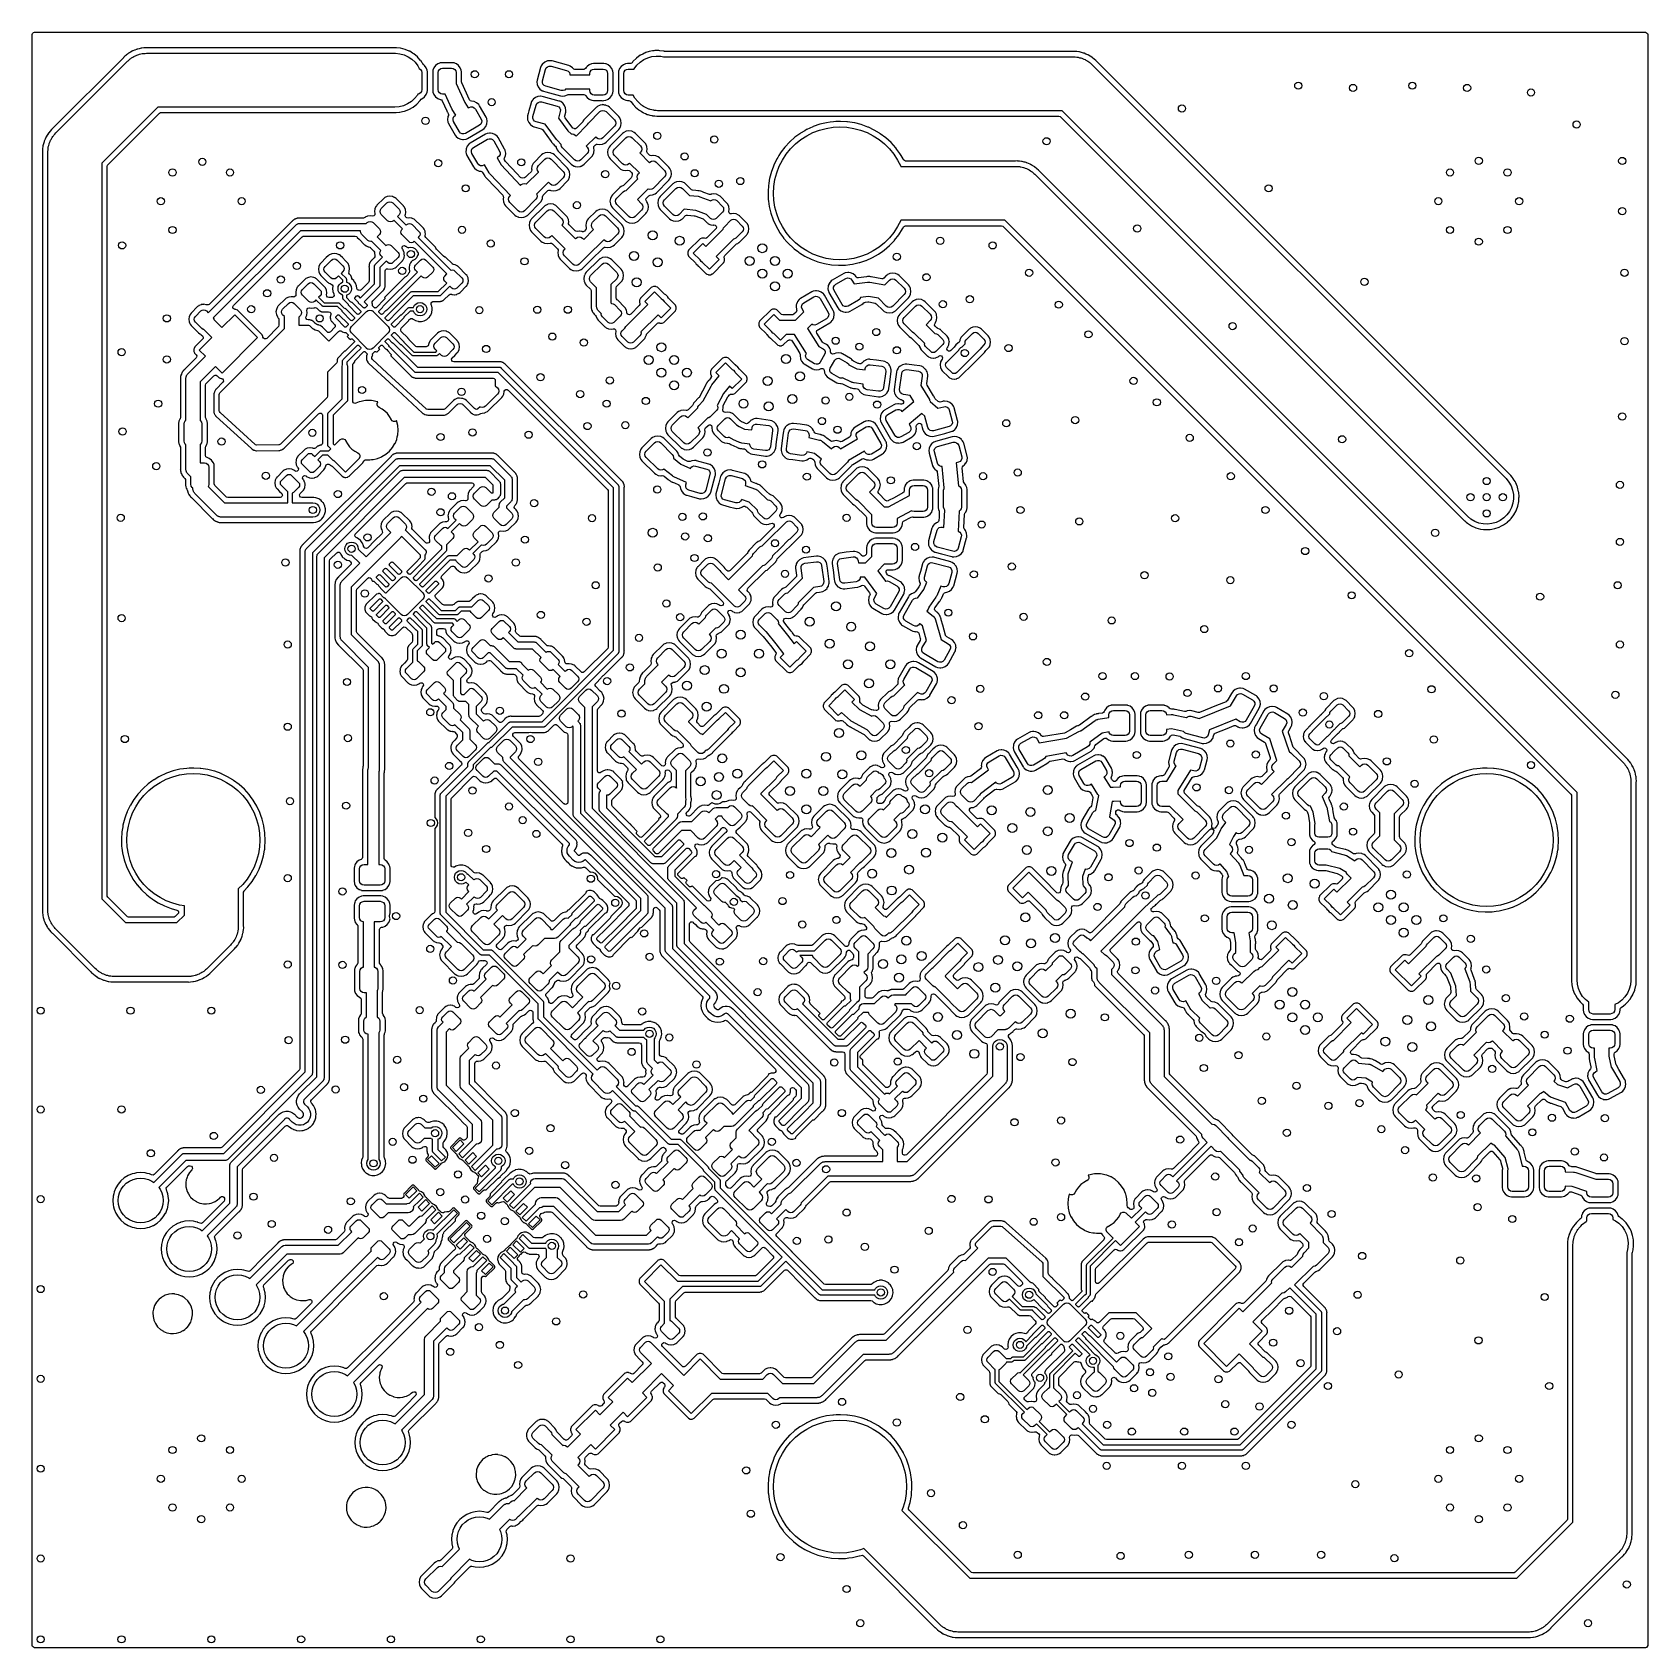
# Model space of a CAD drawing. Extents: x 4.14 to 7.68, y -5.31 to -1.77.
import ezdxf

# ---------------------------------------------------------------- set-up
doc = ezdxf.new("R2010")
doc.units = 0
doc.header["$MEASUREMENT"] = 0
doc.layers.add('BLACK', color=7, linetype='CONTINUOUS')

msp = doc.modelspace()

# ---------------------------------------------------------------- linework, layer by layer
at = {"layer": 'BLACK', "linetype": 'CONTINUOUS'}
for p, q in [((4.13522, -1.77797), (4.136, -1.77529)), ((4.13522, -5.30864), (4.13522, -1.77797)), ((4.136, -1.77529), (4.13812, -1.77346)), ((4.13812, -1.77346), (4.14018, -1.77301)), ((4.14018, -1.77301), (7.67085, -1.77301)), ((7.67085, -1.77301), (7.67353, -1.7738)), ((7.67353, -1.7738), (7.67536, -1.77591)), ((7.67536, -1.77591), (7.67581, -1.77797)), ((7.67581, -1.77797), (7.67581, -5.30864)), ((4.33481, -1.82873), (4.17979, -1.98375)), ((4.18659, -1.99367), (4.34407, -1.83619)), ((4.33491, -1.82862), (4.33481, -1.82873)), ((4.33542, -1.82807), (4.33491, -1.82862)), ((4.3378, -1.82554), (4.33542, -1.82807)), ((4.3404, -1.8235), (4.3378, -1.82554)), ((4.34142, -1.82269), (4.3404, -1.8235)), ((4.34149, -1.82264), (4.34142, -1.82269)), ((4.34389, -1.82067), (4.34149, -1.82264)), ((4.34505, -1.81972), (4.34389, -1.82067)), ((4.34407, -1.83619), (4.3451, -1.83519)), ((4.34531, -1.81957), (4.34505, -1.81972)), ((4.3451, -1.83519), (4.34751, -1.83325)), ((4.34584, -1.8192), (4.34531, -1.81957)), ((4.34593, -1.81913), (4.34584, -1.8192)), ((4.34608, -1.81902), (4.34593, -1.81913)), ((4.3463, -1.81889), (4.34608, -1.81902)), ((4.35008, -1.81674), (4.3463, -1.81889)), ((4.34751, -1.83325), (4.34979, -1.83116)), ((4.34979, -1.83116), (4.35127, -1.83021)), ((4.35015, -1.81669), (4.35008, -1.81674)), ((4.35395, -1.81443), (4.35015, -1.81669)), ((4.35127, -1.83021), (4.35263, -1.82911)), ((4.35263, -1.82911), (4.35532, -1.82759)), ((4.35411, -1.81434), (4.35395, -1.81443)), ((4.35395, -1.81443), (4.35395, -1.81443)), ((4.35428, -1.81427), (4.35411, -1.81434)), ((4.35438, -1.81422), (4.35428, -1.81427)), ((4.35428, -1.81427), (4.35428, -1.81427)), ((4.35497, -1.81394), (4.35438, -1.81422)), ((4.35522, -1.81379), (4.35497, -1.81394)), ((4.3554, -1.81373), (4.35522, -1.81379)), ((4.35532, -1.82759), (4.35792, -1.82591)), ((4.35952, -1.81212), (4.3554, -1.81373)), ((4.3554, -1.81373), (4.3554, -1.81373)), ((4.35792, -1.82591), (4.35953, -1.82521)), ((4.3596, -1.81209), (4.35952, -1.81212)), ((4.35953, -1.82521), (4.36106, -1.82434)), ((4.36369, -1.81042), (4.3596, -1.81209)), ((4.36106, -1.82434), (4.36396, -1.82328)), ((4.36386, -1.81035), (4.36369, -1.81042)), ((4.36404, -1.8103), (4.36386, -1.81035)), ((4.36396, -1.82328), (4.3668, -1.82205)), ((4.36415, -1.81028), (4.36404, -1.8103)), ((4.36477, -1.81008), (4.36415, -1.81028)), ((4.36504, -1.80997), (4.36477, -1.81008)), ((4.36642, -1.80966), (4.36504, -1.80997)), ((4.36954, -1.80896), (4.36642, -1.80966)), ((4.3668, -1.82205), (4.3685, -1.82162)), ((4.3685, -1.82162), (4.37014, -1.82102)), ((4.36962, -1.80894), (4.36954, -1.80896)), ((4.37392, -1.80789), (4.36962, -1.80894)), ((4.37014, -1.82102), (4.37318, -1.82044)), ((4.37318, -1.82044), (4.37618, -1.81969)), ((4.37409, -1.80784), (4.37392, -1.80789)), ((4.37392, -1.80789), (4.37392, -1.80789)), ((4.37436, -1.80782), (4.37409, -1.80784)), ((4.37439, -1.80782), (4.37436, -1.80782)), ((4.37503, -1.80771), (4.37439, -1.80782)), ((4.37514, -1.80769), (4.37503, -1.80771)), ((4.37532, -1.80765), (4.37514, -1.80769)), ((4.37514, -1.80769), (4.37514, -1.80769)), ((4.3755, -1.80764), (4.37532, -1.80765)), ((4.37992, -1.80731), (4.3755, -1.80764)), ((4.3755, -1.80764), (4.3755, -1.80764)), ((4.37618, -1.81969), (4.37793, -1.81955)), ((4.37793, -1.81955), (4.37965, -1.81922)), ((4.37965, -1.81922), (4.38275, -1.81915)), ((4.38, -1.8073), (4.37992, -1.80731)), ((4.38459, -1.80688), (4.38, -1.8073)), ((4.38275, -1.81915), (4.38583, -1.8189)), ((4.38477, -1.80689), (4.38459, -1.80688)), ((4.38776, -1.80706), (4.38477, -1.80689)), ((4.38477, -1.80689), (4.38477, -1.80689)), ((4.38583, -1.8189), (4.92995, -1.8189)), ((4.38804, -1.80707), (4.38776, -1.80706)), ((4.93355, -1.80707), (4.38804, -1.80707)), ((4.92995, -1.8189), (4.9314, -1.81892)), ((4.9314, -1.81892), (4.94102, -1.81994)), ((4.93367, -1.80708), (4.93355, -1.80707)), ((4.94211, -1.80793), (4.93367, -1.80708)), ((4.93367, -1.80708), (4.93367, -1.80708)), ((4.94102, -1.81994), (4.95034, -1.82253)), ((4.9423, -1.80795), (4.94211, -1.80793)), ((4.94211, -1.80793), (4.94211, -1.80793)), ((4.94247, -1.80799), (4.9423, -1.80795)), ((4.94248, -1.80799), (4.94247, -1.80799)), ((4.95233, -1.8105), (4.94248, -1.80799)), ((4.95034, -1.82253), (4.95912, -1.8266)), ((4.95251, -1.81054), (4.95233, -1.8105)), ((4.95233, -1.8105), (4.95233, -1.8105)), ((4.95268, -1.81061), (4.95251, -1.81054)), ((4.9614, -1.81427), (4.95268, -1.81061)), ((4.95268, -1.81061), (4.95268, -1.81061)), ((4.95912, -1.8266), (4.96712, -1.83206)), ((4.96222, -1.81462), (4.9614, -1.81427)), ((4.96238, -1.81471), (4.96222, -1.81462)), ((4.96873, -1.81857), (4.96238, -1.81471)), ((4.96238, -1.81471), (4.96238, -1.81471)), ((4.96712, -1.83206), (4.97411, -1.83874)), ((4.97123, -1.82008), (4.96873, -1.81857)), ((4.97933, -1.82682), (4.97123, -1.82008)), ((4.97411, -1.83874), (4.97992, -1.84648)), ((4.97945, -1.82696), (4.97933, -1.82682)), ((4.98094, -1.82862), (4.97945, -1.82696)), ((4.97945, -1.82696), (4.97945, -1.82696)), ((4.98635, -1.83468), (4.98094, -1.82862)), ((4.98645, -1.83483), (4.98635, -1.83468)), ((4.98959, -1.83963), (4.98645, -1.83483)), ((4.98645, -1.83483), (4.98645, -1.83483)), ((4.99091, -1.84164), (4.98959, -1.83963)), ((5.02904, -1.84017), (5.02632, -1.84125)), ((5.02934, -1.84005), (5.02904, -1.84017)), ((5.02904, -1.84017), (5.02904, -1.84017)), ((5.03288, -1.83963), (5.02934, -1.84005)), ((5.05593, -1.83963), (5.03288, -1.83963)), ((5.05946, -1.84005), (5.05593, -1.83963)), ((5.05976, -1.84017), (5.05946, -1.84005)), ((5.06248, -1.84125), (5.05976, -1.84017)), ((5.05976, -1.84017), (5.05976, -1.84017)), ((5.2587, -1.83813), (5.25401, -1.84177)), ((5.2642, -1.83589), (5.2587, -1.83813)), ((5.2701, -1.8352), (5.2642, -1.83589)), ((5.27042, -1.83525), (5.2701, -1.8352)), ((5.27348, -1.83568), (5.27042, -1.83525)), ((5.27363, -1.83571), (5.27348, -1.83568)), ((5.27348, -1.83568), (5.27348, -1.83568)), ((5.27377, -1.83574), (5.27363, -1.83571)), ((5.2743, -1.83589), (5.27377, -1.83574)), ((5.27377, -1.83574), (5.27377, -1.83574)), ((5.3111, -1.84575), (5.2743, -1.83589)), ((5.44965, -1.83967), (5.4474, -1.84133)), ((5.45165, -1.83704), (5.44965, -1.83967)), ((5.45176, -1.8369), (5.45165, -1.83704)), ((5.45165, -1.83704), (5.45165, -1.83704)), ((5.45931, -1.82955), (5.45176, -1.8369)), ((5.46786, -1.82339), (5.45931, -1.82955)), ((5.46043, -1.84526), (5.46736, -1.8385)), ((5.46736, -1.8385), (5.47529, -1.83296)), ((5.46802, -1.82331), (5.46786, -1.82339)), ((5.47313, -1.82067), (5.46802, -1.82331)), ((5.46802, -1.82331), (5.46802, -1.82331)), ((5.47723, -1.81857), (5.47313, -1.82067)), ((5.47529, -1.83296), (5.48403, -1.82879)), ((5.4774, -1.81851), (5.47723, -1.81857)), ((5.48005, -1.81761), (5.4774, -1.81851)), ((5.4774, -1.81851), (5.4774, -1.81851)), ((5.4872, -1.81518), (5.48005, -1.81761)), ((5.48403, -1.82879), (5.49333, -1.82611)), ((5.48738, -1.81515), (5.4872, -1.81518)), ((5.49487, -1.81379), (5.48738, -1.81515)), ((5.48738, -1.81515), (5.48738, -1.81515)), ((5.49333, -1.82611), (5.50294, -1.82498)), ((5.49757, -1.8133), (5.49487, -1.81379)), ((5.49775, -1.8133), (5.49757, -1.8133)), ((5.49997, -1.81323), (5.49775, -1.8133)), ((5.49775, -1.8133), (5.49775, -1.8133)), ((5.5081, -1.81298), (5.49997, -1.81323)), ((5.50294, -1.82498), (5.51261, -1.82544)), ((5.51077, -1.8133), (5.5081, -1.81298)), ((5.51838, -1.8142), (5.51077, -1.8133)), ((5.51261, -1.82544), (5.51883, -1.82677)), ((5.51856, -1.81422), (5.51838, -1.8142)), ((5.51838, -1.8142), (5.51838, -1.8142)), ((5.52036, -1.81471), (5.51856, -1.81422)), ((5.51883, -1.82677), (6.41666, -1.82677)), ((5.52056, -1.81477), (5.52036, -1.81471)), ((5.52187, -1.81494), (5.52056, -1.81477)), ((6.4154, -1.81494), (5.52187, -1.81494)), ((6.41555, -1.81494), (6.4154, -1.81494)), ((6.41563, -1.81494), (6.41555, -1.81494)), ((6.41976, -1.81481), (6.41563, -1.81494)), ((6.41666, -1.82677), (6.4181, -1.82679)), ((6.4181, -1.82679), (6.42118, -1.82712)), ((6.42085, -1.81494), (6.41976, -1.81481)), ((6.42434, -1.81535), (6.42085, -1.81494)), ((6.42118, -1.82712), (6.42427, -1.82726)), ((6.42427, -1.82726), (6.42598, -1.82763)), ((6.42442, -1.81536), (6.42434, -1.81535)), ((6.42882, -1.8158), (6.42442, -1.81536)), ((6.42598, -1.82763), (6.42773, -1.82782)), ((6.42773, -1.82782), (6.43071, -1.82864)), ((6.42901, -1.81582), (6.42882, -1.8158)), ((6.42882, -1.8158), (6.42882, -1.8158)), ((6.42918, -1.81587), (6.42901, -1.81582)), ((6.42929, -1.8159), (6.42918, -1.81587)), ((6.42918, -1.81587), (6.42918, -1.81587)), ((6.42993, -1.81601), (6.42929, -1.8159)), ((6.43023, -1.81605), (6.42993, -1.81601)), ((6.43467, -1.81726), (6.43023, -1.81605)), ((6.43071, -1.82864), (6.43373, -1.82929)), ((6.43373, -1.82929), (6.43536, -1.82994)), ((6.43475, -1.81728), (6.43467, -1.81726)), ((6.43691, -1.81783), (6.43475, -1.81728)), ((6.43536, -1.82994), (6.43705, -1.8304)), ((6.43904, -1.81837), (6.43691, -1.81783)), ((6.43705, -1.8304), (6.43986, -1.83171)), ((6.43922, -1.81842), (6.43904, -1.81837)), ((6.43904, -1.81837), (6.43904, -1.81837)), ((6.43949, -1.81853), (6.43922, -1.81842)), ((6.4401, -1.81874), (6.43949, -1.81853)), ((6.43986, -1.83171), (6.44273, -1.83284)), ((6.44021, -1.81877), (6.4401, -1.81874)), ((6.44039, -1.81882), (6.44021, -1.81877)), ((6.44056, -1.81889), (6.44039, -1.81882)), ((6.44461, -1.82067), (6.44056, -1.81889)), ((6.44056, -1.81889), (6.44056, -1.81889)), ((6.44273, -1.83284), (6.44424, -1.83374)), ((6.44424, -1.83374), (6.44583, -1.83448)), ((6.44469, -1.82071), (6.44461, -1.82067)), ((6.44876, -1.82242), (6.44469, -1.82071)), ((6.44583, -1.83448), (6.44839, -1.83622)), ((6.44839, -1.83622), (6.45104, -1.83781)), ((6.44893, -1.82249), (6.44876, -1.82242)), ((6.44909, -1.82259), (6.44893, -1.82249)), ((6.44919, -1.82264), (6.44909, -1.82259)), ((6.44909, -1.82259), (6.44909, -1.82259)), ((6.44976, -1.82294), (6.44919, -1.82264)), ((6.44981, -1.82297), (6.44976, -1.82294)), ((6.45003, -1.82306), (6.44981, -1.82297)), ((6.45019, -1.82316), (6.45003, -1.82306)), ((6.45393, -1.82552), (6.45019, -1.82316)), ((6.45019, -1.82316), (6.45019, -1.82316)), ((6.45104, -1.83781), (6.45238, -1.83894)), ((6.45238, -1.83894), (6.45383, -1.83993)), ((6.45383, -1.83993), (6.45606, -1.84207)), ((6.454, -1.82557), (6.45393, -1.82552)), ((6.45778, -1.82786), (6.454, -1.82557)), ((6.45794, -1.82796), (6.45778, -1.82786)), ((6.45778, -1.82786), (6.45778, -1.82786)), ((6.45808, -1.82807), (6.45794, -1.82796)), ((6.45817, -1.82815), (6.45808, -1.82807)), ((6.45808, -1.82807), (6.45808, -1.82807)), ((6.45869, -1.82853), (6.45817, -1.82815)), ((6.45894, -1.82868), (6.45869, -1.82853)), ((6.45908, -1.8288), (6.45894, -1.82868)), ((6.45908, -1.82881), (6.45908, -1.8288)), ((6.46243, -1.83169), (6.45908, -1.82881)), ((6.4625, -1.83174), (6.46243, -1.83169)), ((6.46604, -1.83469), (6.4625, -1.83174)), ((6.46616, -1.83483), (6.46604, -1.83469)), ((6.46816, -1.83706), (6.46616, -1.83483)), ((6.46616, -1.83483), (6.46616, -1.83483)), ((6.46835, -1.83727), (6.46816, -1.83706)), ((7.3755, -2.74442), (6.46835, -1.83727)), ((4.97992, -1.84648), (4.98287, -1.85214)), ((4.98287, -1.85214), (4.98321, -1.85221)), ((4.98321, -1.85221), (4.9864, -1.85434)), ((4.9864, -1.85434), (4.98853, -1.85753)), ((4.98853, -1.85753), (4.98928, -1.8613)), ((4.98928, -1.8613), (4.98928, -1.8987)), ((4.99195, -1.84322), (4.99091, -1.84164)), ((4.9931, -1.84446), (4.99195, -1.84322)), ((4.99464, -1.84563), (4.9931, -1.84446)), ((4.99491, -1.84583), (4.99464, -1.84563)), ((4.99464, -1.84563), (4.99464, -1.84563)), ((4.9985, -1.85056), (4.99491, -1.84583)), ((5.00069, -1.85608), (4.9985, -1.85056)), ((5.00111, -1.85962), (5.00069, -1.85608)), ((5.00111, -1.90038), (5.00111, -1.85962)), ((5.01331, -1.85608), (5.01289, -1.85962)), ((5.01289, -1.85962), (5.01289, -1.90038)), ((5.0155, -1.85056), (5.01331, -1.85608)), ((5.01909, -1.84583), (5.0155, -1.85056)), ((5.02382, -1.84224), (5.01909, -1.84583)), ((5.02632, -1.84125), (5.02382, -1.84224)), ((5.02472, -1.8613), (5.02547, -1.85753)), ((5.02472, -1.8987), (5.02472, -1.8613)), ((5.02547, -1.85753), (5.0276, -1.85434)), ((5.0276, -1.85434), (5.03079, -1.85221)), ((5.03079, -1.85221), (5.03456, -1.85146)), ((5.03456, -1.85146), (5.05424, -1.85146)), ((5.05424, -1.85146), (5.05801, -1.85221)), ((5.05801, -1.85221), (5.0612, -1.85434)), ((5.0612, -1.85434), (5.06334, -1.85753)), ((5.06498, -1.84224), (5.06248, -1.84125)), ((5.06334, -1.85753), (5.06409, -1.8613)), ((5.06409, -1.8613), (5.06409, -1.88522)), ((5.06971, -1.84583), (5.06498, -1.84224)), ((5.0733, -1.85056), (5.06971, -1.84583)), ((5.07549, -1.85608), (5.0733, -1.85056)), ((5.07592, -1.85962), (5.07549, -1.85608)), ((5.07592, -1.88158), (5.07592, -1.85962)), ((5.24914, -1.84984), (5.24165, -1.87781)), ((5.25047, -1.84654), (5.24914, -1.84984)), ((5.25202, -1.84446), (5.25047, -1.84654)), ((5.25381, -1.84204), (5.25202, -1.84446)), ((5.25351, -1.87925), (5.26014, -1.85453)), ((5.25401, -1.84177), (5.25381, -1.84204)), ((5.25381, -1.84204), (5.25381, -1.84204)), ((5.26014, -1.85453), (5.26183, -1.85108)), ((5.26183, -1.85108), (5.26472, -1.84855)), ((5.26472, -1.84855), (5.26836, -1.84732)), ((5.26836, -1.84732), (5.27219, -1.84757)), ((5.27219, -1.84757), (5.30642, -1.85674)), ((5.30642, -1.85674), (5.30986, -1.85844)), ((5.30986, -1.85844), (5.31239, -1.86133)), ((5.31124, -1.8458), (5.3111, -1.84575)), ((5.31243, -1.84628), (5.31124, -1.8458)), ((5.31124, -1.8458), (5.31124, -1.8458)), ((5.31239, -1.86133), (5.31363, -1.86496)), ((5.31441, -1.84708), (5.31243, -1.84628)), ((5.31363, -1.86496), (5.31354, -1.86625)), ((5.31354, -1.86625), (5.35691, -1.86625)), ((5.31918, -1.85062), (5.31441, -1.84708)), ((5.31938, -1.85088), (5.31918, -1.85062)), ((5.32064, -1.8525), (5.31938, -1.85088)), ((5.32188, -1.85363), (5.32064, -1.8525)), ((5.32456, -1.85442), (5.32188, -1.85363)), ((5.34382, -1.85442), (5.32456, -1.85442)), ((5.34552, -1.85412), (5.34382, -1.85442)), ((5.34777, -1.85246), (5.34552, -1.85412)), ((5.34942, -1.85029), (5.34777, -1.85246)), ((5.35129, -1.84783), (5.34942, -1.85029)), ((5.35602, -1.84424), (5.35129, -1.84783)), ((5.36055, -1.84244), (5.35602, -1.84424)), ((5.35691, -1.8633), (5.35766, -1.85953)), ((5.35691, -1.86625), (5.35691, -1.8633)), ((5.35766, -1.85953), (5.3598, -1.85634)), ((5.3598, -1.85634), (5.36299, -1.85421)), ((5.36124, -1.84217), (5.36055, -1.84244)), ((5.36154, -1.84205), (5.36124, -1.84217)), ((5.36124, -1.84217), (5.36124, -1.84217)), ((5.36507, -1.84163), (5.36154, -1.84205)), ((5.36299, -1.85421), (5.36676, -1.85346)), ((5.38812, -1.84163), (5.36507, -1.84163)), ((5.36676, -1.85346), (5.38644, -1.85346)), ((5.38644, -1.85346), (5.39021, -1.85421)), ((5.39166, -1.84205), (5.38812, -1.84163)), ((5.39021, -1.85421), (5.3934, -1.85634)), ((5.39196, -1.84217), (5.39166, -1.84205)), ((5.39265, -1.84244), (5.39196, -1.84217)), ((5.39196, -1.84217), (5.39196, -1.84217)), ((5.39718, -1.84424), (5.39265, -1.84244)), ((5.3934, -1.85634), (5.39553, -1.85953)), ((5.39553, -1.85953), (5.39628, -1.8633)), ((5.39628, -1.8633), (5.39628, -1.9007)), ((5.40191, -1.84783), (5.39718, -1.84424)), ((5.4055, -1.85256), (5.40191, -1.84783)), ((5.40769, -1.85808), (5.4055, -1.85256)), ((5.40811, -1.86162), (5.40769, -1.85808)), ((5.40811, -1.90238), (5.40811, -1.86162)), ((5.42031, -1.85808), (5.41989, -1.86162)), ((5.41989, -1.86162), (5.41989, -1.90238)), ((5.4225, -1.85256), (5.42031, -1.85808)), ((5.42609, -1.84783), (5.4225, -1.85256)), ((5.43082, -1.84424), (5.42609, -1.84783)), ((5.43535, -1.84244), (5.43082, -1.84424)), ((5.43172, -1.8633), (5.43247, -1.85953)), ((5.43172, -1.9007), (5.43172, -1.8633)), ((5.43247, -1.85953), (5.4346, -1.85634)), ((5.4346, -1.85634), (5.43779, -1.85421)), ((5.43604, -1.84217), (5.43535, -1.84244)), ((5.43634, -1.84205), (5.43604, -1.84217)), ((5.43604, -1.84217), (5.43604, -1.84217)), ((5.43988, -1.84163), (5.43634, -1.84205)), ((5.43779, -1.85421), (5.44156, -1.85346)), ((5.44571, -1.84163), (5.43988, -1.84163)), ((5.44156, -1.85346), (5.4545, -1.85346)), ((5.4474, -1.84133), (5.44571, -1.84163)), ((5.4545, -1.85346), (5.4547, -1.85306)), ((5.4547, -1.85306), (5.46043, -1.84526)), ((6.45606, -1.84207), (6.45842, -1.84407)), ((6.45842, -1.84407), (7.36459, -2.75024)), ((4.97914, -1.91063), (4.97314, -1.91823)), ((4.9804, -1.90835), (4.97914, -1.91063)), ((4.98321, -1.90779), (4.9804, -1.90835)), ((4.9864, -1.90566), (4.98321, -1.90779)), ((4.98853, -1.90247), (4.9864, -1.90566)), ((4.98928, -1.8987), (4.98853, -1.90247)), ((4.99491, -1.91417), (4.9985, -1.90944)), ((4.9985, -1.90944), (5.00069, -1.90392)), ((5.00069, -1.90392), (5.00111, -1.90038)), ((5.01289, -1.90038), (5.01331, -1.90392)), ((5.01331, -1.90392), (5.0155, -1.90944)), ((5.0155, -1.90944), (5.01909, -1.91417)), ((5.02547, -1.90247), (5.02472, -1.8987)), ((5.0276, -1.90566), (5.02547, -1.90247)), ((5.03079, -1.90779), (5.0276, -1.90566)), ((5.03456, -1.90854), (5.03079, -1.90779)), ((5.0401, -1.90854), (5.03456, -1.90854)), ((5.05467, -1.94053), (5.0401, -1.90854)), ((5.06409, -1.88522), (5.08292, -1.92656)), ((5.07636, -1.88364), (5.07592, -1.88158)), ((5.09324, -1.92069), (5.07636, -1.88364)), ((5.24165, -1.87781), (5.24115, -1.88134)), ((5.24115, -1.88134), (5.24183, -1.88724)), ((5.24183, -1.88724), (5.24407, -1.89273)), ((5.24407, -1.89273), (5.24771, -1.89743)), ((5.24771, -1.89743), (5.25248, -1.90097)), ((5.25248, -1.90097), (5.25411, -1.90162)), ((5.25326, -1.88308), (5.25351, -1.87925)), ((5.2545, -1.88672), (5.25326, -1.88308)), ((5.25411, -1.90162), (5.25564, -1.90224)), ((5.25703, -1.8896), (5.2545, -1.88672)), ((5.25564, -1.90224), (5.25565, -1.90224)), ((5.25565, -1.90224), (5.25578, -1.90229)), ((5.25578, -1.90229), (5.26067, -1.9036)), ((5.26047, -1.8913), (5.25703, -1.8896)), ((5.2947, -1.90047), (5.26047, -1.8913)), ((5.26067, -1.9036), (5.29273, -1.91219)), ((5.29853, -1.90072), (5.2947, -1.90047)), ((5.30217, -1.89949), (5.29853, -1.90072)), ((5.30415, -1.89775), (5.30217, -1.89949)), ((5.30269, -1.91216), (5.3081, -1.90995)), ((5.35691, -1.89775), (5.30415, -1.89775)), ((5.3081, -1.90995), (5.30997, -1.90958)), ((5.30997, -1.90958), (5.34382, -1.90958)), ((5.34382, -1.90958), (5.3465, -1.91037)), ((5.3465, -1.91037), (5.34777, -1.91154)), ((5.34777, -1.91154), (5.35129, -1.91617)), ((5.35691, -1.9007), (5.35691, -1.89775)), ((5.35766, -1.90447), (5.35691, -1.9007)), ((5.3598, -1.90766), (5.35766, -1.90447)), ((5.36299, -1.90979), (5.3598, -1.90766)), ((5.36676, -1.91054), (5.36299, -1.90979)), ((5.38644, -1.91054), (5.36676, -1.91054)), ((5.39021, -1.90979), (5.38644, -1.91054)), ((5.3934, -1.90766), (5.39021, -1.90979)), ((5.39553, -1.90447), (5.3934, -1.90766)), ((5.39628, -1.9007), (5.39553, -1.90447)), ((5.40191, -1.91617), (5.4055, -1.91144)), ((5.4055, -1.91144), (5.40769, -1.90592)), ((5.40769, -1.90592), (5.40811, -1.90238)), ((5.41989, -1.90238), (5.42031, -1.90592)), ((5.42031, -1.90592), (5.4225, -1.91144)), ((5.4225, -1.91144), (5.42609, -1.91617)), ((5.43247, -1.90447), (5.43172, -1.9007)), ((5.4346, -1.90766), (5.43247, -1.90447)), ((5.43779, -1.90979), (5.4346, -1.90766)), ((5.44156, -1.91054), (5.43779, -1.90979)), ((5.45239, -1.91054), (5.44156, -1.91054)), ((5.45616, -1.91719), (5.45239, -1.91054)), ((4.41029, -1.93701), (4.2874, -2.05989)), ((4.92995, -1.93701), (4.41029, -1.93701)), ((4.9396, -1.93621), (4.92995, -1.93701)), ((4.94898, -1.93386), (4.9396, -1.93621)), ((4.94064, -1.94822), (4.94684, -1.94681)), ((4.94684, -1.94681), (4.95074, -1.94593)), ((4.95786, -1.93), (4.94898, -1.93386)), ((4.95074, -1.94593), (4.95091, -1.94586)), ((4.95091, -1.94586), (4.96038, -1.94218)), ((4.96598, -1.92474), (4.95786, -1.93)), ((4.96038, -1.94218), (4.96056, -1.94211)), ((4.96038, -1.94218), (4.96038, -1.94218)), ((4.96056, -1.94211), (4.9697, -1.93688)), ((4.97314, -1.91823), (4.96598, -1.92474)), ((4.9697, -1.93688), (4.97798, -1.93036)), ((4.97798, -1.93036), (4.9852, -1.92269)), ((4.9852, -1.92269), (4.98717, -1.91985)), ((4.98717, -1.91985), (4.98942, -1.91806)), ((4.98942, -1.91806), (4.99018, -1.91776)), ((4.99018, -1.91776), (4.99491, -1.91417)), ((5.01909, -1.91417), (5.02382, -1.91776)), ((5.02382, -1.91776), (5.02934, -1.91995)), ((5.02934, -1.91995), (5.0297, -1.91999)), ((5.0297, -1.91999), (5.02973, -1.92)), ((5.02973, -1.92), (5.02997, -1.92006)), ((5.02997, -1.92006), (5.02996, -1.9201)), ((5.02996, -1.9201), (5.03227, -1.92109)), ((5.03227, -1.92109), (5.03362, -1.92286)), ((5.03362, -1.92286), (5.03376, -1.92316)), ((5.03376, -1.92316), (5.04375, -1.9451)), ((5.04375, -1.9451), (5.04376, -1.94511)), ((5.04376, -1.94511), (5.04459, -1.94696)), ((5.04459, -1.94696), (5.04467, -1.9471)), ((5.04467, -1.9471), (5.04537, -1.94823)), ((5.05522, -1.94136), (5.05467, -1.94053)), ((5.05561, -1.94228), (5.05522, -1.94136)), ((5.06327, -1.95467), (5.05561, -1.94228)), ((5.08292, -1.92656), (5.09055, -1.93891)), ((5.09055, -1.93891), (5.09285, -1.93759)), ((5.09285, -1.93759), (5.09648, -1.93635)), ((5.09354, -1.92125), (5.09324, -1.92069)), ((5.09396, -1.92193), (5.09354, -1.92125)), ((5.095, -1.92312), (5.09396, -1.92193)), ((5.09756, -1.92424), (5.095, -1.92312)), ((5.09648, -1.93635), (5.10032, -1.93661)), ((5.10309, -1.92494), (5.09756, -1.92424)), ((5.10032, -1.93661), (5.10376, -1.9383)), ((5.10343, -1.92498), (5.10309, -1.92494)), ((5.10309, -1.92494), (5.10309, -1.92494)), ((5.1089, -1.92728), (5.10343, -1.92498)), ((5.10376, -1.9383), (5.10629, -1.94119)), ((5.10629, -1.94119), (5.11909, -1.96335)), ((5.11356, -1.93097), (5.1089, -1.92728)), ((5.1157, -1.93382), (5.11356, -1.93097)), ((5.13017, -1.9589), (5.1157, -1.93382)), ((5.22362, -1.9451), (5.22198, -1.95121)), ((5.22826, -1.9278), (5.22362, -1.9451)), ((5.22838, -1.92749), (5.22826, -1.9278)), ((5.22893, -1.92612), (5.22838, -1.92749)), ((5.22958, -1.9245), (5.22893, -1.92612)), ((5.23148, -1.92195), (5.22958, -1.9245)), ((5.23292, -1.92), (5.23148, -1.92195)), ((5.23262, -1.95721), (5.23925, -1.93249)), ((5.23312, -1.91973), (5.23292, -1.92)), ((5.23292, -1.92), (5.23292, -1.92)), ((5.23782, -1.91609), (5.23312, -1.91973)), ((5.24331, -1.91384), (5.23782, -1.91609)), ((5.23925, -1.93249), (5.24095, -1.92904)), ((5.24095, -1.92904), (5.24383, -1.92651)), ((5.24921, -1.91316), (5.24331, -1.91384)), ((5.24383, -1.92651), (5.24747, -1.92528)), ((5.24747, -1.92528), (5.2513, -1.92553)), ((5.24953, -1.91321), (5.24921, -1.91316)), ((5.25259, -1.91364), (5.24953, -1.91321)), ((5.2513, -1.92553), (5.28553, -1.9347)), ((5.25274, -1.91366), (5.25259, -1.91364)), ((5.25259, -1.91364), (5.25259, -1.91364)), ((5.25288, -1.9137), (5.25274, -1.91366)), ((5.25539, -1.91437), (5.25288, -1.9137)), ((5.25288, -1.9137), (5.25288, -1.9137)), ((5.29022, -1.92371), (5.25539, -1.91437)), ((5.28553, -1.9347), (5.28897, -1.9364)), ((5.29249, -1.94675), (5.28867, -1.96098)), ((5.28897, -1.9364), (5.2915, -1.93928)), ((5.29035, -1.92376), (5.29022, -1.92371)), ((5.29036, -1.92376), (5.29035, -1.92376)), ((5.29154, -1.92424), (5.29036, -1.92376)), ((5.2915, -1.93928), (5.29274, -1.94292)), ((5.29352, -1.92503), (5.29154, -1.92424)), ((5.29274, -1.94292), (5.29249, -1.94675)), ((5.29273, -1.91219), (5.29326, -1.91234)), ((5.29326, -1.91234), (5.29341, -1.91236)), ((5.29341, -1.91236), (5.29341, -1.91236)), ((5.29341, -1.91236), (5.29647, -1.91279)), ((5.29829, -1.92857), (5.29352, -1.92503)), ((5.29647, -1.91279), (5.29679, -1.91284)), ((5.29679, -1.91284), (5.30269, -1.91216)), ((5.29849, -1.92884), (5.29829, -1.92857)), ((5.30054, -1.93148), (5.29849, -1.92884)), ((5.29849, -1.92884), (5.29849, -1.92884)), ((5.30193, -1.93327), (5.30054, -1.93148)), ((5.30417, -1.93876), (5.30193, -1.93327)), ((5.30485, -1.94466), (5.30417, -1.93876)), ((5.30435, -1.94819), (5.30485, -1.94466)), ((5.37181, -1.93737), (5.34437, -1.96481)), ((5.35129, -1.91617), (5.35602, -1.91976)), ((5.35393, -1.97199), (5.37899, -1.94693)), ((5.35602, -1.91976), (5.35744, -1.92032)), ((5.35744, -1.92032), (5.36124, -1.92183)), ((5.36124, -1.92183), (5.36124, -1.92183)), ((5.36124, -1.92183), (5.36154, -1.92195)), ((5.36154, -1.92195), (5.36507, -1.92237)), ((5.36507, -1.92237), (5.38355, -1.92237)), ((5.37347, -1.93608), (5.37181, -1.93737)), ((5.37436, -1.93537), (5.37347, -1.93608)), ((5.37461, -1.93518), (5.37436, -1.93537)), ((5.37436, -1.93537), (5.37436, -1.93537)), ((5.37832, -1.93357), (5.37461, -1.93518)), ((5.37975, -1.93295), (5.37832, -1.93357)), ((5.37899, -1.94693), (5.38218, -1.9448)), ((5.38006, -1.93282), (5.37975, -1.93295)), ((5.37975, -1.93295), (5.37975, -1.93295)), ((5.38422, -1.93225), (5.38006, -1.93282)), ((5.38218, -1.9448), (5.38595, -1.94405)), ((5.38355, -1.92237), (5.38605, -1.92311)), ((5.38494, -1.93209), (5.38422, -1.93225)), ((5.3859, -1.93148), (5.38494, -1.93209)), ((5.3876, -1.93224), (5.3859, -1.93148)), ((5.38595, -1.94405), (5.38971, -1.9448)), ((5.38605, -1.92311), (5.38754, -1.92242)), ((5.38754, -1.92242), (5.38798, -1.92237)), ((5.38873, -1.93239), (5.3876, -1.93224)), ((5.38798, -1.92237), (5.38812, -1.92237)), ((5.38812, -1.92237), (5.39166, -1.92195)), ((5.39183, -1.93282), (5.38873, -1.93239)), ((5.38971, -1.9448), (5.3929, -1.94693)), ((5.39166, -1.92195), (5.39196, -1.92183)), ((5.39214, -1.93295), (5.39183, -1.93282)), ((5.39196, -1.92183), (5.39576, -1.92032)), ((5.39196, -1.92183), (5.39196, -1.92183)), ((5.39286, -1.93327), (5.39214, -1.93295)), ((5.39214, -1.93295), (5.39214, -1.93295)), ((5.39728, -1.93518), (5.39286, -1.93327)), ((5.3929, -1.94693), (5.411, -1.96503)), ((5.39576, -1.92032), (5.39718, -1.91976)), ((5.39718, -1.91976), (5.40191, -1.91617)), ((5.40008, -1.93737), (5.39728, -1.93518)), ((5.42056, -1.95785), (5.40008, -1.93737)), ((5.42609, -1.91617), (5.43082, -1.91976)), ((5.43082, -1.91976), (5.43224, -1.92032)), ((5.43224, -1.92032), (5.43604, -1.92183)), ((5.43604, -1.92183), (5.43604, -1.92183)), ((5.43604, -1.92183), (5.43634, -1.92195)), ((5.43634, -1.92195), (5.43988, -1.92237)), ((5.43988, -1.92237), (5.44253, -1.92237)), ((5.44253, -1.92237), (5.44521, -1.92316)), ((5.44521, -1.92316), (5.44659, -1.92449)), ((5.44659, -1.92449), (5.44668, -1.92461)), ((5.44668, -1.92461), (5.44677, -1.92477)), ((5.44677, -1.92477), (5.45234, -1.93158)), ((5.45234, -1.93158), (5.45514, -1.93439)), ((5.45514, -1.93439), (5.45533, -1.93459)), ((5.45533, -1.93459), (5.45728, -1.93677)), ((5.46223, -1.92473), (5.45616, -1.91719)), ((5.45728, -1.93677), (5.45745, -1.93696)), ((5.45745, -1.93696), (5.46099, -1.93991)), ((5.46099, -1.93991), (5.46105, -1.93996)), ((5.46105, -1.93996), (5.46454, -1.94297)), ((5.46324, -1.92576), (5.46223, -1.92473)), ((5.46507, -1.92759), (5.46324, -1.92576)), ((5.46454, -1.94297), (5.4647, -1.94307)), ((5.4647, -1.94307), (5.4647, -1.94307)), ((5.4647, -1.94307), (5.46479, -1.94313)), ((5.46479, -1.94313), (5.46532, -1.94351)), ((5.46743, -1.92958), (5.46507, -1.92759)), ((5.46532, -1.94351), (5.46555, -1.9437)), ((5.46555, -1.9437), (5.46714, -1.94466)), ((5.46714, -1.94466), (5.46948, -1.94609)), ((5.46966, -1.93172), (5.46743, -1.92958)), ((5.46948, -1.94609), (5.46956, -1.94613)), ((5.46956, -1.94613), (5.47282, -1.94819)), ((5.47111, -1.93271), (5.46966, -1.93172)), ((5.47245, -1.93384), (5.47111, -1.93271)), ((5.4751, -1.93543), (5.47245, -1.93384)), ((5.47766, -1.93717), (5.4751, -1.93543)), ((5.47925, -1.93791), (5.47766, -1.93717)), ((5.48075, -1.93881), (5.47925, -1.93791)), ((5.48363, -1.93995), (5.48075, -1.93881)), ((5.48644, -1.94125), (5.48363, -1.93995)), ((5.48813, -1.94172), (5.48644, -1.94125)), ((5.48976, -1.94236), (5.48813, -1.94172)), ((5.49278, -1.94301), (5.48976, -1.94236)), ((5.49576, -1.94384), (5.49278, -1.94301)), ((5.49751, -1.94402), (5.49576, -1.94384)), ((5.49922, -1.94439), (5.49751, -1.94402)), ((5.50231, -1.94454), (5.49922, -1.94439)), ((5.50538, -1.94486), (5.50231, -1.94454)), ((5.50683, -1.94488), (5.50538, -1.94486)), ((6.3922, -1.94488), (5.50683, -1.94488)), ((7.28108, -2.83376), (6.3922, -1.94488)), ((4.33007, -2.03395), (4.41374, -1.95029)), ((4.41374, -1.95029), (4.41619, -1.94895)), ((4.41619, -1.94895), (4.41724, -1.94884)), ((4.41724, -1.94884), (4.93263, -1.94884)), ((4.93263, -1.94884), (4.93272, -1.94883)), ((4.93272, -1.94883), (4.94028, -1.94827)), ((4.93272, -1.94883), (4.93272, -1.94883)), ((4.94028, -1.94827), (4.94046, -1.94826)), ((4.94028, -1.94827), (4.94028, -1.94827)), ((4.94046, -1.94826), (4.94064, -1.94822)), ((4.94064, -1.94822), (4.94064, -1.94822)), ((5.04595, -1.95817), (5.04521, -1.96406)), ((5.04521, -1.96406), (5.04607, -1.96993)), ((5.04537, -1.94823), (5.04539, -1.94825)), ((5.04539, -1.94825), (5.04687, -1.95068)), ((5.04623, -1.9575), (5.04595, -1.95817)), ((5.04607, -1.96993), (5.0462, -1.97023)), ((5.0462, -1.97023), (5.0462, -1.97023)), ((5.0462, -1.97023), (5.0464, -1.97069)), ((5.04721, -1.95518), (5.04623, -1.9575)), ((5.0464, -1.97069), (5.04747, -1.97321)), ((5.04687, -1.95068), (5.04759, -1.95338)), ((5.04759, -1.95338), (5.04721, -1.95518)), ((5.04747, -1.97321), (5.06195, -1.99829)), ((5.05732, -1.96511), (5.05758, -1.96128)), ((5.05856, -1.96875), (5.05732, -1.96511)), ((5.05758, -1.96128), (5.05927, -1.95784)), ((5.07135, -1.99091), (5.05856, -1.96875)), ((5.05927, -1.95784), (5.06216, -1.95531)), ((5.06216, -1.95531), (5.06327, -1.95467)), ((5.11548, -1.9768), (5.0848, -1.99452)), ((5.11837, -1.97427), (5.11548, -1.9768)), ((5.12007, -1.97082), (5.11837, -1.97427)), ((5.11909, -1.96335), (5.12032, -1.96699)), ((5.12032, -1.96699), (5.12007, -1.97082)), ((5.12571, -1.98406), (5.12939, -1.97941)), ((5.12939, -1.97941), (5.13169, -1.97394)), ((5.13034, -1.9593), (5.13017, -1.9589)), ((5.13082, -1.9604), (5.13034, -1.9593)), ((5.13145, -1.96188), (5.13082, -1.9604)), ((5.13157, -1.96217), (5.13145, -1.96188)), ((5.13145, -1.96188), (5.13145, -1.96188)), ((5.13244, -1.96805), (5.13157, -1.96217)), ((5.13169, -1.97394), (5.1318, -1.97307)), ((5.1318, -1.97307), (5.1324, -1.96838)), ((5.1324, -1.96838), (5.13244, -1.96805)), ((5.22046, -1.95786), (5.22026, -1.9593)), ((5.22026, -1.9593), (5.22094, -1.96519)), ((5.22074, -1.95592), (5.22046, -1.95786)), ((5.22076, -1.95577), (5.22074, -1.95592)), ((5.22074, -1.95592), (5.22074, -1.95592)), ((5.22198, -1.95121), (5.22076, -1.95577)), ((5.22094, -1.96519), (5.22318, -1.97069)), ((5.22318, -1.97069), (5.22339, -1.97096)), ((5.22339, -1.97096), (5.22628, -1.97468)), ((5.22628, -1.97468), (5.22682, -1.97538)), ((5.22682, -1.97538), (5.23159, -1.97892)), ((5.23159, -1.97892), (5.2328, -1.97941)), ((5.23237, -1.96104), (5.23262, -1.95721)), ((5.23361, -1.96467), (5.23237, -1.96104)), ((5.2328, -1.97941), (5.23476, -1.9802)), ((5.23614, -1.96756), (5.23361, -1.96467)), ((5.23476, -1.9802), (5.23476, -1.9802)), ((5.23476, -1.9802), (5.23489, -1.98025)), ((5.23489, -1.98025), (5.25086, -1.98453)), ((5.23958, -1.96926), (5.23614, -1.96756)), ((5.25963, -1.97463), (5.23958, -1.96926)), ((5.2843, -2.00831), (5.25963, -1.97463)), ((5.28867, -1.96098), (5.30891, -1.98861)), ((5.30202, -1.95786), (5.30218, -1.95627)), ((5.30297, -1.96049), (5.30202, -1.95786)), ((5.30218, -1.95627), (5.30228, -1.95592)), ((5.30228, -1.95592), (5.30435, -1.94819)), ((5.31761, -1.98047), (5.30297, -1.96049)), ((5.31817, -1.9811), (5.31761, -1.98047)), ((5.31987, -1.98276), (5.31817, -1.9811)), ((5.32723, -2.0005), (5.35161, -1.97612)), ((5.34059, -1.97041), (5.32812, -1.98287)), ((5.34163, -1.96887), (5.34059, -1.97041)), ((5.34205, -1.9679), (5.34163, -1.96887)), ((5.34218, -1.96761), (5.34205, -1.9679)), ((5.34205, -1.9679), (5.34205, -1.9679)), ((5.34437, -1.96481), (5.34218, -1.96761)), ((5.35161, -1.97612), (5.3518, -1.97518)), ((5.3518, -1.97518), (5.35393, -1.97199)), ((5.411, -1.97895), (5.38595, -2.004)), ((5.411, -1.96503), (5.41313, -1.96822)), ((5.41313, -1.97575), (5.411, -1.97895)), ((5.41313, -1.96822), (5.41388, -1.97199)), ((5.41388, -1.97199), (5.41313, -1.97575)), ((5.42275, -1.96065), (5.42056, -1.95785)), ((5.42511, -1.9661), (5.42275, -1.96065)), ((5.42275, -1.98332), (5.42444, -1.97941)), ((5.42444, -1.97941), (5.42498, -1.97818)), ((5.42498, -1.97818), (5.42511, -1.97787)), ((5.42498, -1.97818), (5.42498, -1.97818)), ((5.42592, -1.97199), (5.42511, -1.9661)), ((5.42511, -1.97787), (5.42592, -1.97199)), ((5.47282, -1.94819), (5.47345, -1.94859)), ((5.47345, -1.94859), (5.47362, -1.94866)), ((5.47362, -1.94866), (5.47362, -1.94867)), ((5.47362, -1.94867), (5.47373, -1.94871)), ((5.47373, -1.94871), (5.4743, -1.94901)), ((5.4743, -1.94901), (5.47456, -1.94916)), ((5.47456, -1.94916), (5.47472, -1.94923)), ((5.47472, -1.94923), (5.47472, -1.94923)), ((5.47472, -1.94923), (5.4788, -1.95094)), ((5.4788, -1.95094), (5.47888, -1.95098)), ((5.47888, -1.95098), (5.4831, -1.95283)), ((5.4831, -1.95283), (5.48338, -1.95291)), ((5.48338, -1.95291), (5.484, -1.95312)), ((5.484, -1.95312), (5.48427, -1.95324)), ((5.48427, -1.95324), (5.48874, -1.95437)), ((5.48874, -1.95437), (5.48882, -1.95439)), ((5.48882, -1.95439), (5.49326, -1.95561)), ((5.49326, -1.95561), (5.49356, -1.95564)), ((5.49356, -1.95564), (5.4942, -1.95576)), ((5.4942, -1.95576), (5.49448, -1.95583)), ((5.49448, -1.95583), (5.49721, -1.95611)), ((5.49721, -1.95611), (5.49907, -1.95629)), ((5.49907, -1.95629), (5.49915, -1.9563)), ((5.49915, -1.9563), (5.49997, -1.9564)), ((5.49997, -1.9564), (5.50373, -1.95684)), ((5.50373, -1.95684), (5.50794, -1.95671)), ((5.50794, -1.95671), (5.50809, -1.95671)), ((5.50809, -1.95671), (6.38524, -1.95671)), ((5.84633, -1.97983), (5.83256, -1.98619)), ((5.84644, -1.97978), (5.84633, -1.97983)), ((5.86099, -1.97471), (5.84644, -1.97978)), ((5.87596, -1.97109), (5.86099, -1.97471)), ((5.87523, -1.9835), (5.89029, -1.98111)), ((5.88418, -1.96993), (5.87596, -1.97109)), ((5.8911, -1.96896), (5.88418, -1.96993)), ((5.89029, -1.98111), (5.90551, -1.98031)), ((5.89122, -1.96894), (5.8911, -1.96896)), ((5.8911, -1.96896), (5.8911, -1.96896)), ((5.89641, -1.96873), (5.89122, -1.96894)), ((5.90649, -1.9683), (5.89641, -1.96873)), ((5.90551, -1.98031), (5.92074, -1.98111)), ((5.90661, -1.9683), (5.90649, -1.9683)), ((5.90649, -1.9683), (5.90649, -1.9683)), ((5.92067, -1.96908), (5.90661, -1.9683)), ((5.92187, -1.96915), (5.92067, -1.96908)), ((5.92074, -1.98111), (5.9358, -1.9835)), ((5.92199, -1.96916), (5.92187, -1.96915)), ((5.92187, -1.96915), (5.92187, -1.96915)), ((5.93722, -1.97152), (5.92199, -1.96916)), ((5.93734, -1.97155), (5.93722, -1.97152)), ((5.93775, -1.97165), (5.93734, -1.97155)), ((5.93734, -1.97155), (5.93734, -1.97155)), ((5.95214, -1.97535), (5.93775, -1.97165)), ((5.95226, -1.97539), (5.95214, -1.97535)), ((5.96651, -1.98057), (5.95226, -1.97539)), ((5.95226, -1.97539), (5.95226, -1.97539)), ((5.96662, -1.98062), (5.96651, -1.98057)), ((5.96651, -1.98057), (5.96651, -1.98057)), ((5.96673, -1.98067), (5.96662, -1.98062)), ((5.96764, -1.9811), (5.96673, -1.98067)), ((5.96673, -1.98067), (5.96673, -1.98067)), ((5.98051, -1.98727), (5.96764, -1.9811)), ((6.38524, -1.95671), (6.38793, -1.9575)), ((6.38793, -1.9575), (6.38875, -1.95817)), ((6.38875, -1.95817), (7.2746, -2.84402)), ((4.15978, -2.01742), (4.15857, -2.02187)), ((4.1598, -2.01734), (4.15978, -2.01742)), ((4.15984, -2.01719), (4.1598, -2.01734)), ((4.16094, -2.01288), (4.15984, -2.01719)), ((4.16105, -2.0126), (4.16094, -2.01288)), ((4.16126, -2.01199), (4.16105, -2.0126)), ((4.16129, -2.01188), (4.16126, -2.01199)), ((4.16134, -2.0117), (4.16129, -2.01188)), ((4.16192, -2.01039), (4.16134, -2.0117)), ((4.16319, -2.00749), (4.16192, -2.01039)), ((4.16323, -2.00741), (4.16319, -2.00749)), ((4.16494, -2.00333), (4.16323, -2.00741)), ((4.16501, -2.00316), (4.16494, -2.00333)), ((4.16494, -2.00333), (4.16494, -2.00333)), ((4.16511, -2.003), (4.16501, -2.00316)), ((4.16516, -2.00291), (4.16511, -2.003)), ((4.16511, -2.003), (4.16511, -2.003)), ((4.16546, -2.00233), (4.16516, -2.00291)), ((4.16551, -2.00223), (4.16546, -2.00233)), ((4.16558, -2.00206), (4.16551, -2.00223)), ((4.16551, -2.00223), (4.16551, -2.00223)), ((4.16804, -1.99816), (4.16558, -2.00206)), ((4.16809, -1.99809), (4.16804, -1.99816)), ((4.16851, -1.99739), (4.16809, -1.99809)), ((4.17048, -1.99415), (4.16851, -1.99739)), ((4.17066, -1.99393), (4.17048, -1.99415)), ((4.17105, -1.9934), (4.17066, -1.99393)), ((4.17111, -1.99331), (4.17105, -1.9934)), ((4.1712, -1.99315), (4.17111, -1.99331)), ((4.17132, -1.99301), (4.1712, -1.99315)), ((4.17421, -1.98966), (4.17132, -1.99301)), ((4.17132, -1.99301), (4.17132, -1.99301)), ((4.17181, -2.01836), (4.17245, -2.01673)), ((4.17245, -2.01673), (4.17292, -2.01504)), ((4.17292, -2.01504), (4.17423, -2.01224)), ((4.17426, -1.9896), (4.17421, -1.98966)), ((4.17423, -2.01224), (4.17536, -2.00936)), ((4.17721, -1.98605), (4.17426, -1.9896)), ((4.17536, -2.00936), (4.17626, -2.00785)), ((4.17626, -2.00785), (4.177, -2.00626)), ((4.177, -2.00626), (4.17874, -2.00371)), ((4.17829, -1.98509), (4.17721, -1.98605)), ((4.17958, -1.98394), (4.17829, -1.98509)), ((4.17874, -2.00371), (4.18033, -2.00106)), ((4.17979, -1.98375), (4.17958, -1.98394)), ((4.18033, -2.00106), (4.18146, -1.99972)), ((4.18146, -1.99972), (4.18245, -1.99827)), ((4.18245, -1.99827), (4.18459, -1.99603)), ((4.18459, -1.99603), (4.18659, -1.99367)), ((5.06195, -1.99829), (5.06409, -2.00113)), ((5.06409, -2.00113), (5.06874, -2.00482)), ((5.06874, -2.00482), (5.07422, -2.00712)), ((5.07389, -1.9938), (5.07135, -1.99091)), ((5.07733, -1.9955), (5.07389, -1.9938)), ((5.07422, -2.00712), (5.07455, -2.00717)), ((5.07455, -2.00717), (5.07455, -2.00717)), ((5.07455, -2.00717), (5.07832, -2.00764)), ((5.08116, -1.99575), (5.07733, -1.9955)), ((5.07832, -2.00764), (5.08011, -2.00787)), ((5.08011, -2.00787), (5.08044, -2.00782)), ((5.08044, -2.00782), (5.08567, -2.00705)), ((5.0848, -1.99452), (5.08116, -1.99575)), ((5.08567, -2.00705), (5.08598, -2.007)), ((5.08567, -2.00705), (5.08567, -2.00705)), ((5.08598, -2.007), (5.08926, -2.0056)), ((5.09229, -2.01794), (5.08861, -2.02259)), ((5.08926, -2.0056), (5.12286, -1.9862)), ((5.09265, -2.01767), (5.09229, -2.01794)), ((5.09502, -2.01589), (5.09265, -2.01767)), ((5.09514, -2.0158), (5.09502, -2.01589)), ((5.12874, -1.9964), (5.09514, -2.0158)), ((5.10252, -2.0252), (5.1332, -2.00748)), ((5.12286, -1.9862), (5.12571, -1.98406)), ((5.13202, -1.995), (5.12874, -1.9964)), ((5.13233, -1.99495), (5.13202, -1.995)), ((5.13756, -1.99418), (5.13233, -1.99495)), ((5.13233, -1.99495), (5.13233, -1.99495)), ((5.1332, -2.00748), (5.13684, -2.00625)), ((5.13684, -2.00625), (5.14067, -2.0065)), ((5.13789, -1.99413), (5.13756, -1.99418)), ((5.13962, -1.99435), (5.13789, -1.99413)), ((5.14345, -1.99483), (5.13962, -1.99435)), ((5.14067, -2.0065), (5.14411, -2.0082)), ((5.14378, -1.99488), (5.14345, -1.99483)), ((5.14345, -1.99483), (5.14345, -1.99483)), ((5.14926, -1.99718), (5.14378, -1.99488)), ((5.14411, -2.0082), (5.14665, -2.01109)), ((5.14665, -2.01109), (5.15944, -2.03325)), ((5.15391, -2.00087), (5.14926, -1.99718)), ((5.15605, -2.00371), (5.15391, -2.00087)), ((5.17053, -2.02879), (5.15605, -2.00371)), ((5.25086, -1.98453), (5.25324, -1.98598)), ((5.25324, -1.98598), (5.25358, -1.98639)), ((5.25358, -1.98639), (5.27233, -2.01199)), ((5.27233, -2.01199), (5.2728, -2.01263)), ((5.2728, -2.01263), (5.27303, -2.01302)), ((5.27303, -2.01302), (5.27304, -2.01301)), ((5.27304, -2.01301), (5.2732, -2.01326)), ((5.2732, -2.01326), (5.27332, -2.01354)), ((5.27332, -2.01354), (5.27351, -2.01377)), ((5.27351, -2.01377), (5.27503, -2.01568)), ((5.27503, -2.01568), (5.27515, -2.01583)), ((5.27515, -2.01583), (5.27574, -2.01665)), ((5.27574, -2.01665), (5.27584, -2.01676)), ((5.27584, -2.01676), (5.27596, -2.01688)), ((5.27596, -2.01688), (5.27623, -2.01719)), ((5.27623, -2.01719), (5.27652, -2.01756)), ((5.27652, -2.01756), (5.27663, -2.01767)), ((5.27663, -2.01767), (5.27663, -2.01767)), ((5.27663, -2.01767), (5.27723, -2.01824)), ((5.28525, -2.00925), (5.2843, -2.00831)), ((5.28605, -2.01032), (5.28525, -2.00925)), ((5.29457, -2.01856), (5.28605, -2.01032)), ((5.30891, -1.98861), (5.31642, -1.99588)), ((5.31642, -1.99588), (5.31818, -1.99553)), ((5.31818, -1.99553), (5.32195, -1.99628)), ((5.3201, -1.98296), (5.31987, -1.98276)), ((5.32265, -1.9841), (5.3201, -1.98296)), ((5.32195, -1.99628), (5.32514, -1.99841)), ((5.32394, -1.98428), (5.32265, -1.9841)), ((5.32567, -1.98421), (5.32394, -1.98428)), ((5.32514, -1.99841), (5.32723, -2.0005)), ((5.32812, -1.98287), (5.32567, -1.98421)), ((5.37015, -2.00212), (5.3495, -2.02277)), ((5.37203, -2.004), (5.37015, -2.00212)), ((5.37522, -2.00613), (5.37203, -2.004)), ((5.37899, -2.00688), (5.37522, -2.00613)), ((5.38275, -2.00613), (5.37899, -2.00688)), ((5.37899, -2.01892), (5.38487, -2.01811)), ((5.38595, -2.004), (5.38275, -2.00613)), ((5.38487, -2.01811), (5.39032, -2.01575)), ((5.39032, -2.01575), (5.39312, -2.01356)), ((5.39312, -2.01356), (5.42056, -1.98612)), ((5.42888, -1.99444), (5.40144, -2.02188)), ((5.411, -2.02905), (5.43605, -2.004)), ((5.42056, -1.98612), (5.42275, -1.98332)), ((5.43071, -1.99301), (5.42888, -1.99444)), ((5.43143, -1.99244), (5.43071, -1.99301)), ((5.43168, -1.99225), (5.43143, -1.99244)), ((5.43143, -1.99244), (5.43143, -1.99244)), ((5.43713, -1.98989), (5.43168, -1.99225)), ((5.43605, -2.004), (5.43925, -2.00187)), ((5.44301, -1.98908), (5.43713, -1.98989)), ((5.43925, -2.00187), (5.44301, -2.00112)), ((5.4489, -1.98989), (5.44301, -1.98908)), ((5.44301, -2.00112), (5.44678, -2.00187)), ((5.44678, -2.00187), (5.44997, -2.004)), ((5.45435, -1.99225), (5.4489, -1.98989)), ((5.44997, -2.004), (5.46807, -2.0221)), ((5.45715, -1.99444), (5.45435, -1.99225)), ((5.47763, -2.01492), (5.45715, -1.99444)), ((5.47982, -2.01772), (5.47763, -2.01492)), ((5.48218, -2.02317), (5.47982, -2.01772)), ((5.79476, -2.01377), (5.7852, -2.0241)), ((5.79518, -2.01332), (5.79476, -2.01377)), ((5.79527, -2.01324), (5.79518, -2.01332)), ((5.80661, -2.00317), (5.79527, -2.01324)), ((5.79726, -2.02851), (5.80804, -2.01773)), ((5.8067, -2.00309), (5.80661, -2.00317)), ((5.80661, -2.00317), (5.80661, -2.00317)), ((5.8068, -2.00302), (5.8067, -2.00309)), ((5.81758, -1.99519), (5.8068, -2.00302)), ((5.8068, -2.00302), (5.8068, -2.00302)), ((5.80804, -2.01773), (5.81989, -2.00814)), ((5.81917, -1.99403), (5.81758, -1.99519)), ((5.81927, -1.99397), (5.81917, -1.99403)), ((5.82818, -1.98875), (5.81927, -1.99397)), ((5.81927, -1.99397), (5.81927, -1.99397)), ((5.81989, -2.00814), (5.83268, -1.99983)), ((5.83245, -1.98624), (5.82818, -1.98875)), ((5.83256, -1.98619), (5.83245, -1.98624)), ((5.83256, -1.98619), (5.83256, -1.98619)), ((5.83268, -1.99983), (5.84626, -1.99291)), ((5.84626, -1.99291), (5.8605, -1.98744)), ((5.8605, -1.98744), (5.87523, -1.9835)), ((5.9358, -1.9835), (5.95053, -1.98744)), ((5.95053, -1.98744), (5.96476, -1.99291)), ((5.96476, -1.99291), (5.97835, -1.99983)), ((5.97835, -1.99983), (5.99113, -2.00814)), ((5.98062, -1.98733), (5.98051, -1.98727)), ((5.98062, -1.98734), (5.98062, -1.98733)), ((5.9922, -1.99435), (5.98062, -1.98734)), ((5.99113, -2.00814), (6.00298, -2.01773)), ((5.99369, -1.99525), (5.9922, -1.99435)), ((6.00603, -2.00448), (5.99369, -1.99525)), ((6.00298, -2.01773), (6.01377, -2.02851)), ((6.0174, -2.01487), (6.00603, -2.00448)), ((6.02771, -2.02632), (6.0174, -2.01487)), ((4.15776, -2.02866), (4.15733, -2.03233)), ((4.15733, -2.03233), (4.15734, -2.03252)), ((4.15734, -2.03252), (4.15746, -2.03655)), ((4.15746, -2.03655), (4.15746, -2.0367)), ((4.15746, -2.0367), (4.15746, -3.69464)), ((4.15787, -2.02776), (4.15776, -2.02866)), ((4.15788, -2.02767), (4.15787, -2.02776)), ((4.15832, -2.02327), (4.15788, -2.02767)), ((4.15834, -2.02309), (4.15832, -2.02327)), ((4.15832, -2.02327), (4.15832, -2.02327)), ((4.15839, -2.0229), (4.15834, -2.02309)), ((4.15841, -2.0228), (4.15839, -2.0229)), ((4.15853, -2.02216), (4.15841, -2.0228)), ((4.15855, -2.02205), (4.15853, -2.02216)), ((4.15857, -2.02187), (4.15855, -2.02205)), ((4.16929, -2.03543), (4.16931, -2.03399)), ((4.16929, -3.69685), (4.16929, -2.03543)), ((4.16931, -2.03399), (4.16964, -2.03092)), ((4.16964, -2.03092), (4.16978, -2.02783)), ((4.16978, -2.02783), (4.17015, -2.02611)), ((4.17015, -2.02611), (4.17034, -2.02437)), ((4.17034, -2.02437), (4.17116, -2.02139)), ((4.17116, -2.02139), (4.17181, -2.01836)), ((4.30069, -2.06334), (4.33007, -2.03395)), ((5.08595, -2.03087), (5.08556, -2.03395)), ((5.08556, -2.03395), (5.08643, -2.03983)), ((5.08626, -2.0284), (5.08595, -2.03087)), ((5.08631, -2.02806), (5.08626, -2.0284)), ((5.08626, -2.0284), (5.08626, -2.0284)), ((5.08861, -2.02259), (5.08631, -2.02806)), ((5.08643, -2.03983), (5.08655, -2.04012)), ((5.08655, -2.04012), (5.08655, -2.04012)), ((5.08655, -2.04012), (5.08715, -2.04151)), ((5.08715, -2.04151), (5.08783, -2.0431)), ((5.08783, -2.0431), (5.1023, -2.06818)), ((5.09768, -2.03501), (5.09793, -2.03118)), ((5.09891, -2.03865), (5.09768, -2.03501)), ((5.09793, -2.03118), (5.09963, -2.02773)), ((5.11171, -2.06081), (5.09891, -2.03865)), ((5.09963, -2.02773), (5.10252, -2.0252)), ((5.15584, -2.04669), (5.15391, -2.04781)), ((5.15391, -2.04781), (5.16276, -2.06357)), ((5.15873, -2.04416), (5.15584, -2.04669)), ((5.16042, -2.04072), (5.15873, -2.04416)), ((5.15944, -2.03325), (5.16068, -2.03689)), ((5.16068, -2.03689), (5.16042, -2.04072)), ((5.1697, -2.05015), (5.17008, -2.04852)), ((5.17033, -2.05288), (5.1697, -2.05015)), ((5.17008, -2.04852), (5.17192, -2.04414)), ((5.17205, -2.05594), (5.17033, -2.05288)), ((5.1711, -2.03013), (5.17053, -2.02879)), ((5.1718, -2.03177), (5.1711, -2.03013)), ((5.17193, -2.03207), (5.1718, -2.03177)), ((5.1718, -2.03177), (5.1718, -2.03177)), ((5.17192, -2.04414), (5.17205, -2.04383)), ((5.17192, -2.04414), (5.17192, -2.04414)), ((5.17279, -2.03794), (5.17193, -2.03207)), ((5.17205, -2.04383), (5.1721, -2.0434)), ((5.1721, -2.0434), (5.17275, -2.03828)), ((5.17275, -2.03828), (5.17279, -2.03794)), ((5.25115, -2.04175), (5.23485, -2.05805)), ((5.24441, -2.06522), (5.25833, -2.0513)), ((5.25396, -2.03955), (5.25115, -2.04175)), ((5.25807, -2.03777), (5.25396, -2.03955)), ((5.2591, -2.03733), (5.25807, -2.03777)), ((5.25833, -2.0513), (5.26152, -2.04917)), ((5.25941, -2.03719), (5.2591, -2.03733)), ((5.2591, -2.03733), (5.2591, -2.03733)), ((5.26529, -2.03639), (5.25941, -2.03719)), ((5.26152, -2.04917), (5.26529, -2.04842)), ((5.27117, -2.03719), (5.26529, -2.03639)), ((5.26529, -2.04842), (5.26906, -2.04917)), ((5.26906, -2.04917), (5.27225, -2.0513)), ((5.27148, -2.03733), (5.27117, -2.03719)), ((5.27251, -2.03777), (5.27148, -2.03733)), ((5.27148, -2.03733), (5.27148, -2.03733)), ((5.27225, -2.0513), (5.2987, -2.07775)), ((5.27662, -2.03955), (5.27251, -2.03777)), ((5.27942, -2.04175), (5.27662, -2.03955)), ((5.27723, -2.01824), (5.2774, -2.01842)), ((5.2774, -2.01842), (5.27895, -2.02007)), ((5.27895, -2.02007), (5.27895, -2.02007)), ((5.27895, -2.02007), (5.27915, -2.02029)), ((5.27915, -2.02029), (5.2794, -2.02045)), ((5.2794, -2.02045), (5.27963, -2.02064)), ((5.30825, -2.07058), (5.27942, -2.04175)), ((5.27963, -2.02064), (5.27963, -2.02064)), ((5.27963, -2.02064), (5.28008, -2.021)), ((5.28008, -2.021), (5.28185, -2.02271)), ((5.28185, -2.02271), (5.28316, -2.02491)), ((5.28316, -2.02491), (5.28319, -2.02517)), ((5.28319, -2.02517), (5.28555, -2.03062)), ((5.28555, -2.03062), (5.28775, -2.03342)), ((5.28775, -2.03342), (5.31658, -2.06225)), ((5.29442, -2.01929), (5.29457, -2.01856)), ((5.29517, -2.02306), (5.29442, -2.01929)), ((5.2973, -2.02625), (5.29517, -2.02306)), ((5.32375, -2.0527), (5.2973, -2.02625)), ((5.32694, -2.05483), (5.32375, -2.0527)), ((5.33767, -2.0527), (5.33448, -2.05483)), ((5.35159, -2.03878), (5.33767, -2.0527)), ((5.34485, -2.06225), (5.36115, -2.04595)), ((5.3495, -2.02277), (5.35159, -2.02486)), ((5.35159, -2.02486), (5.35372, -2.02805)), ((5.35372, -2.03558), (5.35159, -2.03878)), ((5.35372, -2.02805), (5.35447, -2.03182)), ((5.35447, -2.03182), (5.35372, -2.03558)), ((5.36115, -2.04595), (5.36285, -2.04377)), ((5.36285, -2.04377), (5.36315, -2.0434)), ((5.36315, -2.0434), (5.36334, -2.04315)), ((5.36315, -2.0434), (5.36315, -2.0434)), ((5.36334, -2.04315), (5.3657, -2.0377)), ((5.3657, -2.0377), (5.36593, -2.03601)), ((5.36572, -2.02606), (5.36613, -2.02329)), ((5.36651, -2.03182), (5.36572, -2.02606)), ((5.36593, -2.03601), (5.36651, -2.03182)), ((5.36613, -2.02329), (5.36713, -2.02188)), ((5.36713, -2.02188), (5.36942, -2.01959)), ((5.36942, -2.01959), (5.37187, -2.01825)), ((5.37187, -2.01825), (5.3736, -2.01818)), ((5.3736, -2.01818), (5.37899, -2.01892)), ((5.39689, -2.03013), (5.39608, -2.03601)), ((5.39608, -2.03601), (5.39689, -2.0419)), ((5.39721, -2.02939), (5.39689, -2.03013)), ((5.39689, -2.0419), (5.39925, -2.04735)), ((5.39858, -2.02623), (5.39721, -2.02939)), ((5.39925, -2.02468), (5.39858, -2.02623)), ((5.40144, -2.02188), (5.39925, -2.02468)), ((5.39925, -2.04735), (5.40144, -2.05015)), ((5.40144, -2.05015), (5.42192, -2.07063)), ((5.40812, -2.03601), (5.40887, -2.03225)), ((5.40887, -2.03978), (5.40812, -2.03601)), ((5.40887, -2.03225), (5.411, -2.02905)), ((5.411, -2.04297), (5.40887, -2.03978)), ((5.4291, -2.06107), (5.411, -2.04297)), ((5.46807, -2.03601), (5.46668, -2.03741)), ((5.46668, -2.03741), (5.48809, -2.05882)), ((5.46807, -2.0221), (5.4702, -2.02529)), ((5.4702, -2.03282), (5.46807, -2.03601)), ((5.4702, -2.02529), (5.47095, -2.02905)), ((5.47095, -2.02905), (5.4702, -2.03282)), ((5.48299, -2.02905), (5.48218, -2.02317)), ((5.48237, -2.03359), (5.48294, -2.02939)), ((5.48243, -2.03532), (5.48237, -2.03359)), ((5.48377, -2.03777), (5.48243, -2.03532)), ((5.48294, -2.02939), (5.48299, -2.02905)), ((5.48294, -2.02939), (5.48294, -2.02939)), ((5.48811, -2.04211), (5.48377, -2.03777)), ((5.48953, -2.0431), (5.48811, -2.04211)), ((5.49229, -2.04351), (5.48953, -2.0431)), ((5.49561, -2.04306), (5.49229, -2.04351)), ((5.49595, -2.04301), (5.49561, -2.04306)), ((5.49561, -2.04306), (5.49561, -2.04306)), ((5.50183, -2.04382), (5.49595, -2.04301)), ((5.50214, -2.04395), (5.50183, -2.04382)), ((5.50347, -2.04453), (5.50214, -2.04395)), ((5.50214, -2.04395), (5.50214, -2.04395)), ((5.50728, -2.04618), (5.50347, -2.04453)), ((5.51008, -2.04837), (5.50728, -2.04618)), ((5.53056, -2.06885), (5.51008, -2.04837)), ((5.76733, -2.05002), (5.76057, -2.06386)), ((5.76915, -2.04706), (5.76733, -2.05002)), ((5.77164, -2.04301), (5.76915, -2.04706)), ((5.7754, -2.03689), (5.77164, -2.04301)), ((5.77244, -2.06674), (5.77936, -2.05315)), ((5.77688, -2.03494), (5.7754, -2.03689)), ((5.78464, -2.02472), (5.77688, -2.03494)), ((5.77936, -2.05315), (5.78766, -2.04036)), ((5.78471, -2.02462), (5.78464, -2.02472)), ((5.7852, -2.0241), (5.78471, -2.02462)), ((5.78766, -2.04036), (5.79726, -2.02851)), ((6.01377, -2.02851), (6.02336, -2.04036)), ((6.02336, -2.04036), (6.03167, -2.05315)), ((6.02778, -2.02642), (6.02771, -2.02632)), ((6.03029, -2.02982), (6.02778, -2.02642)), ((6.02778, -2.02642), (6.02778, -2.02642)), ((6.03686, -2.03872), (6.03029, -2.02982)), ((6.03167, -2.05315), (6.03859, -2.06674)), ((6.03946, -2.0431), (6.03686, -2.03872)), ((6.04379, -2.05036), (6.03946, -2.0431)), ((6.04474, -2.05195), (6.04379, -2.05036)), ((6.04488, -2.05225), (6.04474, -2.05195)), ((6.04669, -2.05431), (6.04488, -2.05225)), ((4.2874, -2.05989), (4.2874, -3.67239)), ((4.29923, -2.06685), (4.30002, -2.06417)), ((4.29923, -3.66543), (4.29923, -2.06685)), ((4.30002, -2.06417), (4.30069, -2.06334)), ((5.1023, -2.06818), (5.10444, -2.07103)), ((5.10444, -2.07103), (5.1091, -2.07472)), ((5.1091, -2.07472), (5.11457, -2.07702)), ((5.11424, -2.0637), (5.11171, -2.06081)), ((5.11768, -2.06539), (5.11424, -2.0637)), ((5.11457, -2.07702), (5.11738, -2.07737)), ((5.11738, -2.07737), (5.11861, -2.07753)), ((5.12152, -2.06565), (5.11768, -2.06539)), ((5.11861, -2.07753), (5.12117, -2.07865)), ((5.12117, -2.07865), (5.12231, -2.08002)), ((5.12515, -2.06441), (5.12152, -2.06565)), ((5.12231, -2.08002), (5.12497, -2.08476)), ((5.12497, -2.08476), (5.12524, -2.0853)), ((5.12663, -2.06356), (5.12515, -2.06441)), ((5.12524, -2.0853), (5.12575, -2.08655)), ((5.12575, -2.08655), (5.12592, -2.08679)), ((5.12592, -2.08679), (5.12592, -2.08679)), ((5.12592, -2.08679), (5.12675, -2.08792)), ((5.13627, -2.08072), (5.12663, -2.06356)), ((5.12675, -2.08792), (5.12676, -2.08795)), ((5.12676, -2.08795), (5.12678, -2.08797)), ((5.12678, -2.08797), (5.12682, -2.08803)), ((5.12682, -2.08803), (5.12682, -2.08803)), ((5.12682, -2.08803), (5.12719, -2.08853)), ((5.12719, -2.08853), (5.12773, -2.08927)), ((5.13748, -2.08225), (5.13627, -2.08072)), ((5.13859, -2.08386), (5.13748, -2.08225)), ((5.1832, -2.13072), (5.13859, -2.08386)), ((5.16276, -2.06357), (5.20548, -2.10844)), ((5.17278, -2.05693), (5.17205, -2.05594)), ((5.19741, -2.0828), (5.17278, -2.05693)), ((5.20532, -2.09112), (5.19741, -2.0828)), ((5.22222, -2.08471), (5.21625, -2.09068)), ((5.2184, -2.10526), (5.24446, -2.0792)), ((5.22838, -2.07854), (5.22222, -2.08471)), ((5.22938, -2.07713), (5.22838, -2.07854)), ((5.22979, -2.07436), (5.22938, -2.07713)), ((5.2303, -2.0663), (5.22949, -2.07218)), ((5.22949, -2.07218), (5.22979, -2.07436)), ((5.23266, -2.06085), (5.2303, -2.0663)), ((5.23485, -2.05805), (5.23266, -2.06085)), ((5.24153, -2.07218), (5.24228, -2.06842)), ((5.24228, -2.07595), (5.24153, -2.07218)), ((5.24228, -2.06842), (5.24441, -2.06522)), ((5.24441, -2.07914), (5.24228, -2.07595)), ((5.24446, -2.0792), (5.24441, -2.07914)), ((5.2987, -2.07775), (5.30083, -2.08094)), ((5.30083, -2.08848), (5.2987, -2.09167)), ((5.30083, -2.08094), (5.30158, -2.08471)), ((5.30158, -2.08471), (5.30083, -2.08848)), ((5.31045, -2.07338), (5.30825, -2.07058)), ((5.31281, -2.07883), (5.31045, -2.07338)), ((5.31361, -2.08471), (5.31281, -2.07883)), ((5.31281, -2.09059), (5.31361, -2.08471)), ((5.31658, -2.06225), (5.31938, -2.06445)), ((5.31938, -2.06445), (5.32309, -2.06606)), ((5.32309, -2.06606), (5.32443, -2.06664)), ((5.32443, -2.06664), (5.32483, -2.06681)), ((5.32483, -2.06681), (5.33071, -2.06761)), ((5.33071, -2.05558), (5.32694, -2.05483)), ((5.33448, -2.05483), (5.33071, -2.05558)), ((5.33071, -2.06761), (5.33659, -2.06681)), ((5.33659, -2.06681), (5.33699, -2.06664)), ((5.33699, -2.06664), (5.33833, -2.06606)), ((5.33833, -2.06606), (5.34204, -2.06445)), ((5.34204, -2.06445), (5.34485, -2.06225)), ((5.42192, -2.07063), (5.42472, -2.07282)), ((5.42472, -2.07282), (5.426, -2.07338)), ((5.426, -2.07338), (5.4294, -2.07485)), ((5.43229, -2.0632), (5.4291, -2.06107)), ((5.4294, -2.07485), (5.43017, -2.07518)), ((5.43017, -2.07518), (5.43605, -2.07599)), ((5.43605, -2.06395), (5.43229, -2.0632)), ((5.43982, -2.0632), (5.43605, -2.06395)), ((5.43605, -2.07599), (5.43639, -2.07594)), ((5.43639, -2.07594), (5.44059, -2.07537)), ((5.43639, -2.07594), (5.43639, -2.07594)), ((5.44301, -2.06107), (5.43982, -2.0632)), ((5.44059, -2.07537), (5.44335, -2.07578)), ((5.44441, -2.05968), (5.44301, -2.06107)), ((5.44335, -2.07578), (5.44477, -2.07677)), ((5.46582, -2.08109), (5.44441, -2.05968)), ((5.44477, -2.07677), (5.44835, -2.08035)), ((5.44835, -2.08035), (5.44969, -2.0828)), ((5.44975, -2.08453), (5.44909, -2.08941)), ((5.44969, -2.0828), (5.44975, -2.08453)), ((5.46105, -2.08995), (5.4618, -2.08618)), ((5.4618, -2.08618), (5.46393, -2.08299)), ((5.46393, -2.08299), (5.46582, -2.08109)), ((5.48809, -2.05882), (5.48899, -2.05793)), ((5.48899, -2.05793), (5.49218, -2.0558)), ((5.49218, -2.0558), (5.49595, -2.05505)), ((5.49595, -2.05505), (5.49971, -2.0558)), ((5.49971, -2.0558), (5.5029, -2.05793)), ((5.5029, -2.05793), (5.521, -2.07603)), ((5.521, -2.07603), (5.52313, -2.07922)), ((5.52313, -2.08675), (5.521, -2.08995)), ((5.52313, -2.07922), (5.52388, -2.08299)), ((5.52388, -2.08299), (5.52313, -2.08675)), ((5.53275, -2.07165), (5.53056, -2.06885)), ((5.53511, -2.0771), (5.53275, -2.07165)), ((5.53498, -2.08918), (5.53511, -2.08887)), ((5.53592, -2.08299), (5.53511, -2.0771)), ((5.53511, -2.08887), (5.53592, -2.08299)), ((5.7552, -2.0783), (5.75127, -2.0932)), ((5.75876, -2.06874), (5.7552, -2.0783)), ((5.76053, -2.06398), (5.75876, -2.06874)), ((5.76057, -2.06386), (5.76053, -2.06398)), ((5.76053, -2.06398), (5.76053, -2.06398)), ((5.76303, -2.0957), (5.76697, -2.08097)), ((5.76697, -2.08097), (5.77244, -2.06674)), ((6.03859, -2.06674), (6.03866, -2.06693)), ((6.03866, -2.06693), (6.29098, -2.06693)), ((6.04937, -2.0551), (6.04669, -2.05431)), ((6.28972, -2.0551), (6.04937, -2.0551)), ((6.28987, -2.0551), (6.28972, -2.0551)), ((6.28995, -2.05509), (6.28987, -2.0551)), ((6.29408, -2.05497), (6.28995, -2.05509)), ((6.29098, -2.06693), (6.29243, -2.06695)), ((6.29243, -2.06695), (6.2955, -2.06728)), ((6.29517, -2.0551), (6.29408, -2.05497)), ((6.29866, -2.05551), (6.29517, -2.0551)), ((6.2955, -2.06728), (6.29859, -2.06742)), ((6.29859, -2.06742), (6.30031, -2.06779)), ((6.29875, -2.05552), (6.29866, -2.05551)), ((6.30314, -2.05596), (6.29875, -2.05552)), ((6.30031, -2.06779), (6.30205, -2.06798)), ((6.30205, -2.06798), (6.30503, -2.0688)), ((6.30333, -2.05598), (6.30314, -2.05596)), ((6.30314, -2.05596), (6.30314, -2.05596)), ((6.30351, -2.05602), (6.30333, -2.05598)), ((6.30362, -2.05605), (6.30351, -2.05602)), ((6.30351, -2.05602), (6.30351, -2.05602)), ((6.30425, -2.05617), (6.30362, -2.05605)), ((6.30455, -2.05621), (6.30425, -2.05617)), ((6.309, -2.05742), (6.30455, -2.05621)), ((6.30503, -2.0688), (6.30805, -2.06945)), ((6.30805, -2.06945), (6.30969, -2.07009)), ((6.30907, -2.05744), (6.309, -2.05742)), ((6.31106, -2.05794), (6.30907, -2.05744)), ((6.30969, -2.07009), (6.31138, -2.07056)), ((6.31336, -2.05853), (6.31106, -2.05794)), ((6.31138, -2.07056), (6.31418, -2.07186)), ((6.31354, -2.05857), (6.31336, -2.05853)), ((6.31336, -2.05853), (6.31336, -2.05853)), ((6.31381, -2.05869), (6.31354, -2.05857)), ((6.31443, -2.0589), (6.31381, -2.05869)), ((6.31418, -2.07186), (6.31706, -2.073)), ((6.31453, -2.05893), (6.31443, -2.0589)), ((6.31471, -2.05898), (6.31453, -2.05893)), ((6.31488, -2.05905), (6.31471, -2.05898)), ((6.31893, -2.06083), (6.31488, -2.05905)), ((6.31488, -2.05905), (6.31488, -2.05905)), ((6.31706, -2.073), (6.31856, -2.0739)), ((6.31856, -2.0739), (6.32015, -2.07464)), ((6.31901, -2.06087), (6.31893, -2.06083)), ((6.32206, -2.06215), (6.31901, -2.06087)), ((6.32015, -2.07464), (6.32271, -2.07638)), ((6.32326, -2.06265), (6.32206, -2.06215)), ((6.32271, -2.07638), (6.32536, -2.07797)), ((6.32341, -2.06274), (6.32326, -2.06265)), ((6.32351, -2.0628), (6.32341, -2.06274)), ((6.32341, -2.06274), (6.32341, -2.06274)), ((6.32409, -2.0631), (6.32351, -2.0628)), ((6.32419, -2.06315), (6.32409, -2.0631)), ((6.32436, -2.06322), (6.32419, -2.06315)), ((6.32419, -2.06315), (6.32419, -2.06315)), ((6.32685, -2.06479), (6.32436, -2.06322)), ((6.32536, -2.07797), (6.3267, -2.0791)), ((6.3267, -2.0791), (6.32815, -2.08009)), ((6.32825, -2.06568), (6.32685, -2.06479)), ((6.32815, -2.08009), (6.33038, -2.08223)), ((6.32833, -2.06572), (6.32825, -2.06568)), ((6.33226, -2.06811), (6.32833, -2.06572)), ((6.33038, -2.08223), (6.33274, -2.08423)), ((6.3324, -2.06823), (6.33226, -2.06811)), ((6.33249, -2.0683), (6.3324, -2.06823)), ((6.33302, -2.06868), (6.33249, -2.0683)), ((6.33274, -2.08423), (7.62176, -3.37324)), ((6.33327, -2.06884), (6.33302, -2.06868)), ((6.33341, -2.06896), (6.33327, -2.06884)), ((6.33516, -2.07047), (6.33341, -2.06896)), ((6.33341, -2.06896), (6.33341, -2.06896)), ((6.33676, -2.07185), (6.33516, -2.07047)), ((6.33682, -2.0719), (6.33676, -2.07185)), ((6.33676, -2.07185), (6.33676, -2.07185)), ((6.34036, -2.07485), (6.33682, -2.0719)), ((6.34049, -2.07499), (6.34036, -2.07485)), ((6.34248, -2.07722), (6.34049, -2.07499)), ((6.34049, -2.07499), (6.34049, -2.07499)), ((6.34267, -2.07742), (6.34248, -2.07722)), ((7.62923, -3.36398), (6.34267, -2.07742)), ((5.12773, -2.08927), (5.12877, -2.0907)), ((5.12877, -2.0907), (5.12879, -2.09072)), ((5.12879, -2.09072), (5.12881, -2.09074)), ((5.12881, -2.09074), (5.12973, -2.09199)), ((5.12973, -2.09199), (5.12996, -2.09219)), ((5.12996, -2.09219), (5.12996, -2.09219)), ((5.12996, -2.09219), (5.13089, -2.09297)), ((5.13089, -2.09297), (5.1313, -2.09335)), ((5.1313, -2.09335), (5.16633, -2.13016)), ((5.20682, -2.09219), (5.20532, -2.09112)), ((5.20548, -2.10844), (5.20699, -2.10693)), ((5.20959, -2.09261), (5.20682, -2.09219)), ((5.20699, -2.10693), (5.21018, -2.1048)), ((5.21309, -2.09213), (5.20959, -2.09261)), ((5.21018, -2.1048), (5.21395, -2.10405)), ((5.21341, -2.09209), (5.21309, -2.09213)), ((5.2138, -2.09202), (5.21341, -2.09209)), ((5.21625, -2.09068), (5.2138, -2.09202)), ((5.21395, -2.10405), (5.21771, -2.1048)), ((5.21771, -2.1048), (5.2184, -2.10526)), ((5.26673, -2.10147), (5.24067, -2.12753)), ((5.25889, -2.12604), (5.26487, -2.12006)), ((5.26487, -2.12006), (5.26733, -2.11872)), ((5.27086, -2.10559), (5.26673, -2.10147)), ((5.26733, -2.11872), (5.27035, -2.11902)), ((5.27035, -2.11902), (5.27193, -2.1197)), ((5.27405, -2.10772), (5.27086, -2.10559)), ((5.27193, -2.1197), (5.27782, -2.12051)), ((5.27782, -2.10847), (5.27405, -2.10772)), ((5.28158, -2.10772), (5.27782, -2.10847)), ((5.27782, -2.12051), (5.2837, -2.1197)), ((5.28478, -2.10559), (5.28158, -2.10772)), ((5.2837, -2.1197), (5.28915, -2.11734)), ((5.2987, -2.09167), (5.28478, -2.10559)), ((5.28915, -2.11734), (5.29195, -2.11515)), ((5.29195, -2.11515), (5.30825, -2.09885)), ((5.30825, -2.09885), (5.31045, -2.09604)), ((5.31045, -2.09604), (5.31281, -2.09059)), ((5.42305, -2.11285), (5.40675, -2.12915)), ((5.4163, -2.13633), (5.43022, -2.12241)), ((5.42585, -2.11066), (5.42305, -2.11285)), ((5.43101, -2.10842), (5.42585, -2.11066)), ((5.43022, -2.12241), (5.43342, -2.12028)), ((5.43255, -2.10738), (5.43101, -2.10842)), ((5.44768, -2.09225), (5.43255, -2.10738)), ((5.43342, -2.12028), (5.43712, -2.11954)), ((5.43712, -2.11954), (5.46226, -2.0944)), ((5.44794, -2.09197), (5.44768, -2.09225)), ((5.44909, -2.08941), (5.44794, -2.09197)), ((5.4618, -2.09371), (5.46105, -2.08995)), ((5.48453, -2.11667), (5.46147, -2.13973)), ((5.46226, -2.0944), (5.4618, -2.09371)), ((5.48522, -2.11713), (5.48453, -2.11667)), ((5.48899, -2.11788), (5.48522, -2.11713)), ((5.49275, -2.11713), (5.48899, -2.11788)), ((5.49595, -2.115), (5.49275, -2.11713)), ((5.521, -2.08995), (5.49595, -2.115)), ((5.50312, -2.12456), (5.53056, -2.09712)), ((5.53888, -2.10544), (5.51144, -2.13288)), ((5.521, -2.14005), (5.54605, -2.115)), ((5.53056, -2.09712), (5.53275, -2.09432)), ((5.53275, -2.09432), (5.53493, -2.08928)), ((5.53493, -2.08928), (5.53498, -2.08918)), ((5.53498, -2.08918), (5.53498, -2.08918)), ((5.54054, -2.10415), (5.53888, -2.10544)), ((5.54143, -2.10344), (5.54054, -2.10415)), ((5.54168, -2.10325), (5.54143, -2.10344)), ((5.54143, -2.10344), (5.54143, -2.10344)), ((5.54713, -2.10089), (5.54168, -2.10325)), ((5.54605, -2.115), (5.54925, -2.11287)), ((5.55301, -2.10008), (5.54713, -2.10089)), ((5.54925, -2.11287), (5.55301, -2.11212)), ((5.5589, -2.10089), (5.55301, -2.10008)), ((5.55301, -2.11212), (5.55678, -2.11287)), ((5.55678, -2.11287), (5.55997, -2.115)), ((5.56435, -2.10325), (5.5589, -2.10089)), ((5.55997, -2.115), (5.57533, -2.13035)), ((5.56715, -2.10544), (5.56435, -2.10325)), ((5.57947, -2.11777), (5.56715, -2.10544)), ((5.57989, -2.11814), (5.57947, -2.11777)), ((5.58247, -2.11919), (5.57989, -2.11814)), ((5.58928, -2.11989), (5.58247, -2.11919)), ((5.59416, -2.1204), (5.58928, -2.11989)), ((5.59466, -2.12042), (5.59416, -2.1204)), ((5.59515, -2.12042), (5.59466, -2.12042)), ((5.59636, -2.12042), (5.59515, -2.12042)), ((5.59665, -2.12049), (5.59636, -2.12042)), ((5.59947, -2.12119), (5.59665, -2.12049)), ((5.59665, -2.12049), (5.59665, -2.12049)), ((5.59951, -2.1212), (5.59947, -2.12119)), ((5.60073, -2.12149), (5.59951, -2.1212)), ((5.60262, -2.12194), (5.60073, -2.12149)), ((5.60398, -2.12264), (5.60262, -2.12194)), ((5.60449, -2.12286), (5.60398, -2.12264)), ((5.60692, -2.12378), (5.60449, -2.12286)), ((5.61918, -2.12843), (5.60692, -2.12378)), ((5.74796, -2.12187), (5.74784, -2.12378)), ((5.74784, -2.12378), (5.74837, -2.13918)), ((5.7488, -2.10853), (5.74796, -2.12187)), ((5.74928, -2.10544), (5.7488, -2.10841)), ((5.7488, -2.10841), (5.7488, -2.10853)), ((5.7488, -2.10853), (5.7488, -2.10853)), ((5.75062, -2.09723), (5.74928, -2.10544)), ((5.75127, -2.0932), (5.75062, -2.09723)), ((5.75984, -2.12598), (5.76064, -2.11076)), ((5.76064, -2.11076), (5.76303, -2.0957)), ((4.88849, -2.15491), (4.88624, -2.16011)), ((4.8894, -2.15375), (4.88849, -2.15491)), ((4.89049, -2.15235), (4.8894, -2.15375)), ((4.89059, -2.15224), (4.89049, -2.15235)), ((4.89049, -2.15235), (4.89049, -2.15235)), ((4.90539, -2.13744), (4.89059, -2.15224)), ((4.89817, -2.16234), (4.90009, -2.15947)), ((4.90009, -2.15947), (4.91262, -2.14694)), ((4.90806, -2.13534), (4.90539, -2.13744)), ((4.91326, -2.13309), (4.90806, -2.13534)), ((4.91262, -2.14694), (4.91549, -2.14502)), ((4.91888, -2.13232), (4.91326, -2.13309)), ((4.91549, -2.14502), (4.91888, -2.14434)), ((4.9245, -2.13309), (4.91888, -2.13232)), ((4.91888, -2.14434), (4.92227, -2.14502)), ((4.92227, -2.14502), (4.92514, -2.14694)), ((4.92685, -2.13411), (4.9245, -2.13309)), ((4.92514, -2.14694), (4.93906, -2.16086)), ((4.92941, -2.13521), (4.92685, -2.13411)), ((4.9297, -2.13534), (4.92941, -2.13521)), ((4.92941, -2.13521), (4.92941, -2.13521)), ((4.92995, -2.13553), (4.9297, -2.13534)), ((4.93051, -2.13597), (4.92995, -2.13553)), ((4.92995, -2.13553), (4.92995, -2.13553)), ((4.93237, -2.13744), (4.93051, -2.13597)), ((4.94856, -2.15363), (4.93237, -2.13744)), ((4.94866, -2.15375), (4.94856, -2.15363)), ((4.94937, -2.15466), (4.94866, -2.15375)), ((4.94866, -2.15375), (4.94866, -2.15375)), ((4.95066, -2.1563), (4.94937, -2.15466)), ((4.95291, -2.1615), (4.95066, -2.1563)), ((5.16633, -2.13016), (5.16761, -2.13264)), ((5.16718, -2.13774), (5.16701, -2.13895)), ((5.16701, -2.13895), (5.16782, -2.14483)), ((5.16766, -2.13425), (5.16718, -2.13774)), ((5.16761, -2.13264), (5.16766, -2.13425)), ((5.16782, -2.14483), (5.17018, -2.15028)), ((5.17018, -2.15028), (5.17237, -2.15308)), ((5.17237, -2.15308), (5.19285, -2.17356)), ((5.17905, -2.13895), (5.1798, -2.13518)), ((5.1798, -2.14271), (5.17905, -2.13895)), ((5.1798, -2.13518), (5.18193, -2.13199)), ((5.18193, -2.1459), (5.1798, -2.14271)), ((5.18193, -2.13199), (5.1832, -2.13072)), ((5.20003, -2.164), (5.18193, -2.1459)), ((5.239, -2.13895), (5.21395, -2.164)), ((5.22112, -2.17356), (5.24856, -2.14612)), ((5.25688, -2.15444), (5.22944, -2.18188)), ((5.24113, -2.13575), (5.239, -2.13895)), ((5.24067, -2.12753), (5.24113, -2.12822)), ((5.24113, -2.12822), (5.24188, -2.13199)), ((5.24188, -2.13199), (5.24113, -2.13575)), ((5.24856, -2.14612), (5.25004, -2.14423)), ((5.25004, -2.14423), (5.25056, -2.14357)), ((5.25056, -2.14357), (5.25075, -2.14332)), ((5.25056, -2.14357), (5.25056, -2.14357)), ((5.25075, -2.14332), (5.25311, -2.13787)), ((5.25311, -2.13787), (5.25375, -2.13322)), ((5.25375, -2.13322), (5.25384, -2.13252)), ((5.25384, -2.13252), (5.25499, -2.12997)), ((5.25499, -2.12997), (5.25525, -2.12968)), ((5.25525, -2.12968), (5.25889, -2.12604)), ((5.25928, -2.15256), (5.25688, -2.15444)), ((5.25943, -2.15244), (5.25928, -2.15256)), ((5.25968, -2.15225), (5.25943, -2.15244)), ((5.25943, -2.15244), (5.25943, -2.15244)), ((5.26425, -2.15027), (5.25968, -2.15225)), ((5.26482, -2.15002), (5.26425, -2.15027)), ((5.26513, -2.14989), (5.26482, -2.15002)), ((5.26482, -2.15002), (5.26482, -2.15002)), ((5.27101, -2.14908), (5.26513, -2.14989)), ((5.2769, -2.14989), (5.27101, -2.14908)), ((5.27721, -2.15002), (5.2769, -2.14989)), ((5.27838, -2.15053), (5.27721, -2.15002)), ((5.27721, -2.15002), (5.27721, -2.15002)), ((5.28235, -2.15225), (5.27838, -2.15053)), ((5.28515, -2.15444), (5.28235, -2.15225)), ((5.30563, -2.17492), (5.28515, -2.15444)), ((5.40219, -2.13741), (5.40139, -2.14329)), ((5.40139, -2.14329), (5.40219, -2.14917)), ((5.40455, -2.13196), (5.40219, -2.13741)), ((5.40219, -2.14917), (5.40233, -2.14948)), ((5.40233, -2.14948), (5.40233, -2.14948)), ((5.40233, -2.14948), (5.4024, -2.14966)), ((5.4024, -2.14966), (5.40455, -2.15462)), ((5.40675, -2.12915), (5.40455, -2.13196)), ((5.40455, -2.15462), (5.40675, -2.15742)), ((5.40675, -2.15742), (5.43558, -2.18625)), ((5.41342, -2.14329), (5.41417, -2.13952)), ((5.41417, -2.14706), (5.41342, -2.14329)), ((5.41417, -2.13952), (5.4163, -2.13633)), ((5.4163, -2.15025), (5.41417, -2.14706)), ((5.44275, -2.1767), (5.4163, -2.15025)), ((5.46147, -2.13973), (5.47059, -2.14886)), ((5.47059, -2.14886), (5.47272, -2.15205)), ((5.47272, -2.15958), (5.47059, -2.16278)), ((5.47272, -2.15205), (5.47347, -2.15582)), ((5.47347, -2.15582), (5.47272, -2.15958)), ((5.48011, -2.14036), (5.48064, -2.13762)), ((5.48115, -2.14296), (5.48011, -2.14036)), ((5.48064, -2.13762), (5.48154, -2.13639)), ((5.48215, -2.14423), (5.48115, -2.14296)), ((5.48154, -2.13639), (5.48368, -2.13425)), ((5.48234, -2.14448), (5.48215, -2.14423)), ((5.48344, -2.14701), (5.48234, -2.14448)), ((5.48395, -2.1482), (5.48344, -2.14701)), ((5.48368, -2.13425), (5.48668, -2.13125)), ((5.48451, -2.14948), (5.48395, -2.1482)), ((5.4847, -2.14993), (5.48451, -2.14948)), ((5.48551, -2.15582), (5.4847, -2.14993)), ((5.4847, -2.1617), (5.48551, -2.15582)), ((5.48668, -2.13125), (5.48913, -2.12991)), ((5.48913, -2.12991), (5.48952, -2.12984)), ((5.48952, -2.12984), (5.4937, -2.12927)), ((5.4937, -2.12927), (5.49487, -2.12911)), ((5.49487, -2.12911), (5.50032, -2.12675)), ((5.50032, -2.12675), (5.50312, -2.12456)), ((5.50689, -2.14113), (5.50608, -2.14701)), ((5.50608, -2.14701), (5.50689, -2.1529)), ((5.50722, -2.14036), (5.50689, -2.14113)), ((5.50689, -2.1529), (5.50925, -2.15835)), ((5.50841, -2.13762), (5.50722, -2.14036)), ((5.50925, -2.13568), (5.50841, -2.13762)), ((5.51144, -2.13288), (5.50925, -2.13568)), ((5.50925, -2.15835), (5.51144, -2.16115)), ((5.51812, -2.14701), (5.51887, -2.14325)), ((5.51887, -2.15078), (5.51812, -2.14701)), ((5.51887, -2.14325), (5.521, -2.14005)), ((5.521, -2.15397), (5.51887, -2.15078)), ((5.5391, -2.17207), (5.521, -2.15397)), ((5.57533, -2.13035), (5.59461, -2.13233)), ((5.59461, -2.13233), (5.59658, -2.13286)), ((5.59658, -2.13286), (5.59858, -2.13327)), ((5.59858, -2.13327), (5.62247, -2.14233)), ((5.62014, -2.12869), (5.61918, -2.12843)), ((5.62291, -2.12834), (5.62014, -2.12869)), ((5.62247, -2.14233), (5.62286, -2.14194)), ((5.62286, -2.14194), (5.62573, -2.14002)), ((5.62319, -2.12822), (5.62291, -2.12834)), ((5.6235, -2.12809), (5.62319, -2.12822)), ((5.62912, -2.12732), (5.6235, -2.12809)), ((5.62573, -2.14002), (5.62912, -2.13934)), ((5.63474, -2.12809), (5.62912, -2.12732)), ((5.62912, -2.13934), (5.63251, -2.14002)), ((5.63251, -2.14002), (5.63538, -2.14194)), ((5.63994, -2.13034), (5.63474, -2.12809)), ((5.63538, -2.14194), (5.64791, -2.15447)), ((5.64019, -2.13053), (5.63994, -2.13034)), ((5.6425, -2.13234), (5.64019, -2.13053)), ((5.64261, -2.13244), (5.6425, -2.13234)), ((5.6425, -2.13234), (5.6425, -2.13234)), ((5.65741, -2.14724), (5.64261, -2.13244)), ((5.64791, -2.15447), (5.64983, -2.15734)), ((5.64983, -2.15734), (5.65051, -2.16073)), ((5.65951, -2.14991), (5.65741, -2.14724)), ((5.66176, -2.15511), (5.65951, -2.14991)), ((5.66253, -2.16073), (5.66176, -2.15511)), ((5.74837, -2.13918), (5.74839, -2.1393)), ((5.74839, -2.1393), (5.74839, -2.1393)), ((5.74839, -2.1393), (5.74888, -2.14295)), ((5.74888, -2.14295), (5.75041, -2.15445)), ((5.75041, -2.15445), (5.75393, -2.16945)), ((5.76064, -2.14121), (5.75984, -2.12598)), ((5.76303, -2.15627), (5.76064, -2.14121)), ((5.76697, -2.171), (5.76303, -2.15627)), ((4.52103, -2.38783), (4.71444, -2.19442)), ((4.70422, -2.18791), (4.52281, -2.36932)), ((4.70457, -2.18748), (4.70422, -2.18791)), ((4.70481, -2.18721), (4.70457, -2.18748)), ((4.70457, -2.18748), (4.70457, -2.18748)), ((4.705, -2.18691), (4.70481, -2.18721)), ((4.70646, -2.18565), (4.705, -2.18691)), ((4.70673, -2.1854), (4.70646, -2.18565)), ((4.70715, -2.18498), (4.70673, -2.1854)), ((4.70758, -2.18467), (4.70715, -2.18498)), ((4.70789, -2.18442), (4.70758, -2.18467)), ((4.70901, -2.18346), (4.70789, -2.18442)), ((4.70927, -2.18323), (4.70901, -2.18346)), ((4.70901, -2.18346), (4.70901, -2.18346)), ((4.7096, -2.18308), (4.70927, -2.18323)), ((4.70972, -2.183), (4.7096, -2.18308)), ((4.71024, -2.1827), (4.70972, -2.183)), ((4.71037, -2.18263), (4.71024, -2.1827)), ((4.71065, -2.18242), (4.71037, -2.18263)), ((4.71099, -2.1823), (4.71065, -2.18242)), ((4.71238, -2.1818), (4.71099, -2.1823)), ((4.71099, -2.1823), (4.71099, -2.1823)), ((4.71274, -2.18165), (4.71238, -2.1818)), ((4.71441, -2.18089), (4.71274, -2.18165)), ((4.71476, -2.18084), (4.71441, -2.18089)), ((4.71444, -2.19442), (4.71556, -2.19372)), ((4.71491, -2.1808), (4.71476, -2.18084)), ((4.71548, -2.18066), (4.71491, -2.1808)), ((4.71563, -2.18063), (4.71548, -2.18066)), ((4.71556, -2.19372), (4.71659, -2.1929)), ((4.71596, -2.18051), (4.71563, -2.18063)), ((4.71669, -2.18046), (4.71596, -2.18051)), ((4.71659, -2.1929), (4.71703, -2.1928)), ((4.71779, -2.18039), (4.71669, -2.18046)), ((4.71703, -2.1928), (4.71741, -2.19256)), ((4.71741, -2.19256), (4.71872, -2.19242)), ((4.71819, -2.18035), (4.71779, -2.18039)), ((4.71859, -2.1803), (4.71819, -2.18035)), ((4.71921, -2.1803), (4.71859, -2.1803)), ((4.71872, -2.19242), (4.72, -2.19213)), ((4.71952, -2.18029), (4.71921, -2.1803)), ((4.72021, -2.18024), (4.71952, -2.18029)), ((4.72, -2.19213), (4.86686, -2.19213)), ((4.7216, -2.18016), (4.72021, -2.18024)), ((4.72194, -2.18023), (4.7216, -2.18016)), ((4.72229, -2.18026), (4.72194, -2.18023)), ((4.7223, -2.18024), (4.72229, -2.18026)), ((4.72276, -2.1803), (4.7223, -2.18024)), ((4.86089, -2.1803), (4.72276, -2.1803)), ((4.86136, -2.18027), (4.86089, -2.1803)), ((4.86395, -2.17924), (4.86136, -2.18027)), ((4.86466, -2.17869), (4.86395, -2.17924)), ((4.86491, -2.17849), (4.86466, -2.17869)), ((4.86466, -2.17869), (4.86466, -2.17869)), ((4.87011, -2.17624), (4.86491, -2.17849)), ((4.86686, -2.19213), (4.86732, -2.19223)), ((4.86732, -2.19223), (4.86947, -2.19009)), ((4.86947, -2.19009), (4.87234, -2.18817)), ((4.87573, -2.17547), (4.87011, -2.17624)), ((4.87234, -2.18817), (4.87573, -2.18749)), ((4.88054, -2.17613), (4.87573, -2.17547)), ((4.87573, -2.18749), (4.87912, -2.18817)), ((4.87912, -2.18817), (4.88199, -2.19009)), ((4.88118, -2.17617), (4.88054, -2.17613)), ((4.88387, -2.1754), (4.88118, -2.17617)), ((4.88199, -2.19009), (4.89591, -2.20401)), ((4.88571, -2.1733), (4.88387, -2.1754)), ((4.88624, -2.16011), (4.88547, -2.16573)), ((4.88547, -2.16573), (4.88612, -2.17051)), ((4.88613, -2.17054), (4.88571, -2.1733)), ((4.88612, -2.17051), (4.88613, -2.17054)), ((4.89749, -2.16573), (4.89817, -2.16234)), ((4.89817, -2.16912), (4.89749, -2.16573)), ((4.90009, -2.17199), (4.89817, -2.16912)), ((4.91401, -2.18591), (4.90009, -2.17199)), ((4.91688, -2.18783), (4.91401, -2.18591)), ((4.92027, -2.18851), (4.91688, -2.18783)), ((4.92366, -2.18783), (4.92027, -2.18851)), ((4.92653, -2.18591), (4.92366, -2.18783)), ((4.92751, -2.18493), (4.92653, -2.18591)), ((4.94657, -2.20399), (4.92751, -2.18493)), ((4.93906, -2.17338), (4.93587, -2.17658)), ((4.93587, -2.17658), (4.95492, -2.19563)), ((4.93906, -2.16086), (4.94098, -2.16373)), ((4.94098, -2.17051), (4.93906, -2.17338)), ((4.94098, -2.16373), (4.94166, -2.16712)), ((4.94166, -2.16712), (4.94098, -2.17051)), ((4.95268, -2.17555), (4.95275, -2.17316)), ((4.95402, -2.178), (4.95268, -2.17555)), ((4.95275, -2.17316), (4.95278, -2.17305)), ((4.95278, -2.17305), (4.95291, -2.17274)), ((4.95368, -2.16712), (4.95291, -2.1615)), ((4.95291, -2.17274), (4.95368, -2.16712)), ((4.95491, -2.17889), (4.95402, -2.178)), ((4.95636, -2.1799), (4.95491, -2.17889)), ((4.95492, -2.19563), (4.95631, -2.19424)), ((4.95631, -2.19424), (4.95887, -2.19253)), ((4.95912, -2.1803), (4.95636, -2.1799)), ((4.95887, -2.19253), (4.96188, -2.19194)), ((4.96188, -2.1799), (4.95912, -2.1803)), ((4.96223, -2.17995), (4.96188, -2.1799)), ((4.96188, -2.19194), (4.96489, -2.19253)), ((4.96712, -2.18065), (4.96223, -2.17995)), ((4.96489, -2.19253), (4.96745, -2.19424)), ((4.96747, -2.1807), (4.96712, -2.18065)), ((4.96712, -2.18065), (4.96712, -2.18065)), ((4.96745, -2.19424), (4.98276, -2.20955)), ((4.96779, -2.18085), (4.96747, -2.1807)), ((4.97186, -2.1827), (4.96779, -2.18085)), ((4.96779, -2.18085), (4.96779, -2.18085)), ((4.9726, -2.18304), (4.97186, -2.1827)), ((4.97285, -2.18323), (4.9726, -2.18304)), ((4.97433, -2.18442), (4.97285, -2.18323)), ((4.97285, -2.18323), (4.97285, -2.18323)), ((4.97449, -2.18456), (4.97433, -2.18442)), ((4.98595, -2.19601), (4.97449, -2.18456)), ((5.19285, -2.17356), (5.19565, -2.17575)), ((5.19565, -2.17575), (5.19946, -2.1774)), ((5.19946, -2.1774), (5.2002, -2.17772)), ((5.20322, -2.16613), (5.20003, -2.164)), ((5.2002, -2.17772), (5.2011, -2.17811)), ((5.2011, -2.17811), (5.20699, -2.17892)), ((5.20699, -2.16688), (5.20322, -2.16613)), ((5.21075, -2.16613), (5.20699, -2.16688)), ((5.20699, -2.17892), (5.21287, -2.17811)), ((5.21395, -2.164), (5.21075, -2.16613)), ((5.21287, -2.17811), (5.21832, -2.17575)), ((5.21832, -2.17575), (5.21857, -2.17556)), ((5.21857, -2.17556), (5.22027, -2.17422)), ((5.22027, -2.17422), (5.22112, -2.17356)), ((5.22489, -2.19013), (5.22408, -2.19601)), ((5.22725, -2.18468), (5.22489, -2.19013)), ((5.22776, -2.18403), (5.22725, -2.18468)), ((5.22854, -2.18304), (5.22776, -2.18403)), ((5.22944, -2.18188), (5.22854, -2.18304)), ((5.23612, -2.19601), (5.23687, -2.19225)), ((5.23687, -2.19225), (5.239, -2.18905)), ((5.239, -2.18905), (5.26405, -2.164)), ((5.26405, -2.164), (5.26725, -2.16187)), ((5.26725, -2.16187), (5.27101, -2.16112)), ((5.27101, -2.16112), (5.27478, -2.16187)), ((5.27478, -2.16187), (5.27797, -2.164)), ((5.27797, -2.164), (5.29607, -2.1821)), ((5.29607, -2.1821), (5.2982, -2.18529)), ((5.2982, -2.19282), (5.29616, -2.19589)), ((5.2982, -2.18529), (5.29895, -2.18905)), ((5.29895, -2.18905), (5.2982, -2.19282)), ((5.30782, -2.17772), (5.30563, -2.17492)), ((5.31018, -2.18317), (5.30782, -2.17772)), ((5.31099, -2.18905), (5.31018, -2.18317)), ((5.31073, -2.19095), (5.31079, -2.19051)), ((5.31079, -2.19268), (5.31073, -2.19095)), ((5.31079, -2.19051), (5.31099, -2.18905)), ((5.31213, -2.19513), (5.31079, -2.19268)), ((5.32523, -2.20823), (5.31213, -2.19513)), ((5.3493, -2.1903), (5.34849, -2.19618)), ((5.34969, -2.18939), (5.3493, -2.1903)), ((5.35018, -2.18825), (5.34969, -2.18939)), ((5.35166, -2.18485), (5.35018, -2.18825)), ((5.35385, -2.18205), (5.35166, -2.18485)), ((5.37015, -2.16575), (5.35385, -2.18205)), ((5.36053, -2.19618), (5.36128, -2.19242)), ((5.36128, -2.19242), (5.36341, -2.18922)), ((5.36341, -2.18922), (5.37733, -2.1753)), ((5.37296, -2.16355), (5.37015, -2.16575)), ((5.37691, -2.16184), (5.37296, -2.16355)), ((5.3781, -2.16133), (5.37691, -2.16184)), ((5.37733, -2.1753), (5.38052, -2.17317)), ((5.37841, -2.16119), (5.3781, -2.16133)), ((5.3781, -2.16133), (5.3781, -2.16133)), ((5.38429, -2.16039), (5.37841, -2.16119)), ((5.38052, -2.17317), (5.38429, -2.17242)), ((5.39017, -2.16119), (5.38429, -2.16039)), ((5.38429, -2.17242), (5.38806, -2.17317)), ((5.38806, -2.17317), (5.39125, -2.1753)), ((5.39048, -2.16133), (5.39017, -2.16119)), ((5.39167, -2.16184), (5.39048, -2.16133)), ((5.39048, -2.16133), (5.39048, -2.16133)), ((5.39125, -2.1753), (5.4177, -2.20175)), ((5.39562, -2.16355), (5.39167, -2.16184)), ((5.39842, -2.16575), (5.39562, -2.16355)), ((5.42725, -2.19458), (5.39842, -2.16575)), ((5.42945, -2.19738), (5.42725, -2.19458)), ((5.43558, -2.18625), (5.43642, -2.18691)), ((5.43642, -2.18691), (5.43769, -2.18791)), ((5.43769, -2.18791), (5.43838, -2.18845)), ((5.43838, -2.18845), (5.44209, -2.19006)), ((5.44209, -2.19006), (5.44343, -2.19064)), ((5.44594, -2.17883), (5.44275, -2.1767)), ((5.44343, -2.19064), (5.44383, -2.19081)), ((5.44383, -2.19081), (5.44971, -2.19161)), ((5.44971, -2.17958), (5.44594, -2.17883)), ((5.45348, -2.17883), (5.44971, -2.17958)), ((5.44971, -2.19161), (5.45559, -2.19081)), ((5.45667, -2.1767), (5.45348, -2.17883)), ((5.45559, -2.19081), (5.45599, -2.19064)), ((5.45599, -2.19064), (5.45733, -2.19006)), ((5.47059, -2.16278), (5.45667, -2.1767)), ((5.45733, -2.19006), (5.46104, -2.18845)), ((5.46104, -2.18845), (5.46173, -2.18791)), ((5.46173, -2.18791), (5.463, -2.18691)), ((5.463, -2.18691), (5.46385, -2.18625)), ((5.46385, -2.18625), (5.48015, -2.16995)), ((5.48015, -2.16995), (5.48144, -2.1683)), ((5.48144, -2.1683), (5.48215, -2.1674)), ((5.48215, -2.1674), (5.48234, -2.16715)), ((5.48215, -2.1674), (5.48215, -2.1674)), ((5.48234, -2.16715), (5.4847, -2.1617)), ((5.51144, -2.16115), (5.53192, -2.18163)), ((5.53192, -2.18163), (5.53472, -2.18382)), ((5.53472, -2.18382), (5.54017, -2.18618)), ((5.54229, -2.1742), (5.5391, -2.17207)), ((5.54017, -2.18618), (5.54605, -2.18699)), ((5.54605, -2.17495), (5.54229, -2.1742)), ((5.54982, -2.1742), (5.54605, -2.17495)), ((5.54605, -2.18699), (5.55194, -2.18618)), ((5.55301, -2.17207), (5.54982, -2.1742)), ((5.55194, -2.18618), (5.55739, -2.18382)), ((5.56421, -2.16087), (5.55301, -2.17207)), ((5.55739, -2.18382), (5.55764, -2.18363)), ((5.55764, -2.18363), (5.55855, -2.18291)), ((5.55855, -2.18291), (5.56019, -2.18163)), ((5.56019, -2.18163), (5.56693, -2.17489)), ((5.58934, -2.16346), (5.56421, -2.16087)), ((5.56693, -2.17489), (5.56938, -2.17355)), ((5.56938, -2.17355), (5.57094, -2.17346)), ((5.57094, -2.17346), (5.58595, -2.175)), ((5.58595, -2.175), (5.5872, -2.1753)), ((5.5872, -2.1753), (5.60533, -2.18217)), ((5.61296, -2.1724), (5.58934, -2.16346)), ((5.60533, -2.18217), (5.60539, -2.18219)), ((5.60539, -2.18219), (5.60714, -2.18332)), ((5.60714, -2.18332), (5.61074, -2.18691)), ((5.61074, -2.18691), (5.61424, -2.19041)), ((5.62147, -2.18091), (5.61296, -2.1724)), ((5.61424, -2.19041), (5.61435, -2.19051)), ((5.61435, -2.19051), (5.61435, -2.19051)), ((5.61435, -2.19051), (5.61571, -2.19157)), ((5.61571, -2.19157), (5.61691, -2.19251)), ((5.61691, -2.19251), (5.62211, -2.19476)), ((5.62434, -2.18283), (5.62147, -2.18091)), ((5.62211, -2.19476), (5.62773, -2.19553)), ((5.62773, -2.18351), (5.62434, -2.18283)), ((5.63112, -2.18283), (5.62773, -2.18351)), ((5.63399, -2.18091), (5.63112, -2.18283)), ((5.64791, -2.16699), (5.63399, -2.18091)), ((5.64983, -2.16412), (5.64791, -2.16699)), ((5.65051, -2.16073), (5.64983, -2.16412)), ((5.65209, -2.19901), (5.66601, -2.18509)), ((5.66183, -2.16618), (5.66187, -2.16554)), ((5.6626, -2.16887), (5.66183, -2.16618)), ((5.66187, -2.16554), (5.66249, -2.16106)), ((5.66249, -2.16106), (5.66253, -2.16073)), ((5.6647, -2.17071), (5.6626, -2.16887)), ((5.66746, -2.17113), (5.6647, -2.17071)), ((5.66601, -2.18509), (5.66888, -2.18317)), ((5.67227, -2.17047), (5.66746, -2.17113)), ((5.66888, -2.18317), (5.67227, -2.18249)), ((5.67789, -2.17124), (5.67227, -2.17047)), ((5.67227, -2.18249), (5.67566, -2.18317)), ((5.67566, -2.18317), (5.67853, -2.18509)), ((5.68309, -2.17349), (5.67789, -2.17124)), ((5.67853, -2.18509), (5.69106, -2.19762)), ((5.68334, -2.17369), (5.68309, -2.17349)), ((5.68565, -2.17549), (5.68334, -2.17369)), ((5.68576, -2.17559), (5.68565, -2.17549)), ((5.68565, -2.17549), (5.68565, -2.17549)), ((5.68587, -2.17569), (5.68576, -2.17559)), ((5.69686, -2.18668), (5.68587, -2.17569)), ((5.70056, -2.19039), (5.69686, -2.18668)), ((5.70266, -2.19306), (5.70056, -2.19039)), ((5.70491, -2.19826), (5.70266, -2.19306)), ((5.75393, -2.16945), (5.75397, -2.16956)), ((5.75397, -2.16956), (5.75397, -2.16956)), ((5.75397, -2.16956), (5.75886, -2.18392)), ((5.75886, -2.18392), (5.75886, -2.18392)), ((5.75886, -2.18392), (5.7589, -2.18403)), ((5.7589, -2.18403), (5.76526, -2.19806)), ((5.77244, -2.18523), (5.76697, -2.171)), ((5.77936, -2.19882), (5.77244, -2.18523)), ((6.03859, -2.18523), (6.03167, -2.19882)), ((6.03866, -2.18504), (6.03859, -2.18523)), ((6.26652, -2.18504), (6.03866, -2.18504)), ((7.52094, -3.43946), (6.26652, -2.18504)), ((4.72326, -2.20787), (4.53198, -2.39915)), ((4.57609, -2.37177), (4.72671, -2.22116)), ((4.85454, -2.20787), (4.72326, -2.20787)), ((4.72671, -2.22116), (4.72916, -2.21982)), ((4.72916, -2.21982), (4.73022, -2.2197)), ((4.73022, -2.2197), (4.84293, -2.2197)), ((4.84293, -2.2197), (4.84561, -2.22049)), ((4.84561, -2.22049), (4.84683, -2.2216)), ((4.84683, -2.2216), (4.84744, -2.22237)), ((4.84744, -2.22237), (4.84754, -2.22248)), ((4.84754, -2.22248), (4.85165, -2.22659)), ((4.85165, -2.22659), (4.86363, -2.23856)), ((4.85434, -2.20888), (4.85454, -2.20787)), ((4.85502, -2.21227), (4.85434, -2.20888)), ((4.85694, -2.21514), (4.85502, -2.21227)), ((4.87086, -2.22906), (4.85694, -2.21514)), ((4.87373, -2.23098), (4.87086, -2.22906)), ((4.89591, -2.21653), (4.89132, -2.22112)), ((4.89132, -2.22112), (4.91038, -2.24018)), ((4.89591, -2.20401), (4.89783, -2.20688)), ((4.89783, -2.21366), (4.89591, -2.21653)), ((4.89783, -2.20688), (4.89851, -2.21027)), ((4.89851, -2.21027), (4.89783, -2.21366)), ((4.94287, -2.21095), (4.94347, -2.20793)), ((4.94347, -2.21396), (4.94287, -2.21095)), ((4.94347, -2.20793), (4.94518, -2.20538)), ((4.94518, -2.21651), (4.94347, -2.21396)), ((4.94518, -2.20538), (4.94657, -2.20399)), ((4.96049, -2.23182), (4.94518, -2.21651)), ((4.98276, -2.22069), (4.98088, -2.22257)), ((4.98088, -2.22257), (5.05284, -2.29453)), ((4.98276, -2.20955), (4.98447, -2.21211)), ((4.98447, -2.21813), (4.98276, -2.22069)), ((4.98447, -2.21211), (4.98506, -2.21512)), ((4.98506, -2.21512), (4.98447, -2.21813)), ((4.99244, -2.20251), (4.98595, -2.19601)), ((4.99396, -2.2044), (4.99244, -2.20251)), ((4.99409, -2.20468), (4.99396, -2.2044)), ((4.99594, -2.20876), (4.99409, -2.20468)), ((4.99409, -2.20468), (4.99409, -2.20468)), ((4.9963, -2.20953), (4.99594, -2.20876)), ((4.99635, -2.20988), (4.9963, -2.20953)), ((4.99655, -2.2113), (4.99635, -2.20988)), ((4.99635, -2.20988), (4.99635, -2.20988)), ((4.9971, -2.21512), (4.99655, -2.2113)), ((4.99658, -2.21873), (4.9971, -2.21512)), ((4.99664, -2.22049), (4.99658, -2.21873)), ((4.99798, -2.22294), (4.99664, -2.22049)), ((5.01909, -2.24405), (4.99798, -2.22294)), ((5.22408, -2.19601), (5.22489, -2.2019)), ((5.22489, -2.2019), (5.22725, -2.20735)), ((5.22725, -2.20735), (5.22944, -2.21015)), ((5.22944, -2.21015), (5.24992, -2.23063)), ((5.23687, -2.19978), (5.23612, -2.19601)), ((5.239, -2.20297), (5.23687, -2.19978)), ((5.2571, -2.22107), (5.239, -2.20297)), ((5.26029, -2.2232), (5.2571, -2.22107)), ((5.26405, -2.22395), (5.26029, -2.2232)), ((5.26782, -2.2232), (5.26405, -2.22395)), ((5.27101, -2.22107), (5.26782, -2.2232)), ((5.27391, -2.21818), (5.27101, -2.22107)), ((5.30332, -2.24759), (5.27391, -2.21818)), ((5.29616, -2.19589), (5.32559, -2.22532)), ((5.32665, -2.20922), (5.32523, -2.20823)), ((5.32559, -2.22532), (5.32699, -2.22393)), ((5.32941, -2.20963), (5.32665, -2.20922)), ((5.32699, -2.22393), (5.33018, -2.2218)), ((5.33361, -2.20906), (5.32941, -2.20963)), ((5.33018, -2.2218), (5.33395, -2.22105)), ((5.33395, -2.20901), (5.33361, -2.20906)), ((5.33361, -2.20906), (5.33361, -2.20906)), ((5.33428, -2.20906), (5.33395, -2.20901)), ((5.33395, -2.22105), (5.33771, -2.2218)), ((5.33949, -2.20977), (5.33428, -2.20906)), ((5.33771, -2.2218), (5.3409, -2.22393)), ((5.33983, -2.20982), (5.33949, -2.20977)), ((5.33949, -2.20977), (5.33949, -2.20977)), ((5.34014, -2.20995), (5.33983, -2.20982)), ((5.3404, -2.21003), (5.34014, -2.20995)), ((5.34279, -2.2101), (5.3404, -2.21003)), ((5.3409, -2.22393), (5.34385, -2.22688)), ((5.34524, -2.20876), (5.34279, -2.2101)), ((5.34385, -2.22688), (5.3655, -2.20523)), ((5.34787, -2.20612), (5.34524, -2.20876)), ((5.34887, -2.20471), (5.34787, -2.20612)), ((5.34849, -2.19618), (5.34923, -2.20154)), ((5.34928, -2.20194), (5.34887, -2.20471)), ((5.34923, -2.20154), (5.34928, -2.20194)), ((5.38777, -2.2275), (5.35167, -2.2636)), ((5.36128, -2.19995), (5.36053, -2.19618)), ((5.36341, -2.20314), (5.36128, -2.19995)), ((5.3655, -2.20523), (5.36341, -2.20314)), ((5.38986, -2.22959), (5.38777, -2.2275)), ((5.39305, -2.23172), (5.38986, -2.22959)), ((5.40378, -2.22959), (5.40058, -2.23172)), ((5.4177, -2.21567), (5.40378, -2.22959)), ((5.41095, -2.23915), (5.42725, -2.22285)), ((5.4177, -2.20175), (5.41983, -2.20494)), ((5.41983, -2.21248), (5.4177, -2.21567)), ((5.41983, -2.20494), (5.42058, -2.20871)), ((5.42058, -2.20871), (5.41983, -2.21248)), ((5.42725, -2.22285), (5.4291, -2.22049)), ((5.4291, -2.22049), (5.42925, -2.22029)), ((5.42925, -2.22029), (5.42945, -2.22004)), ((5.42925, -2.22029), (5.42925, -2.22029)), ((5.43181, -2.20283), (5.42945, -2.19738)), ((5.42945, -2.22004), (5.43181, -2.21459)), ((5.43261, -2.20871), (5.43181, -2.20283)), ((5.43181, -2.21459), (5.43261, -2.20871)), ((5.59803, -2.22632), (5.57439, -2.24996)), ((5.59883, -2.22569), (5.59803, -2.22632)), ((5.60294, -2.2241), (5.59883, -2.22569)), ((5.60515, -2.2241), (5.60294, -2.2241)), ((5.60689, -2.2241), (5.60515, -2.2241)), ((5.60735, -2.22409), (5.60689, -2.2241)), ((5.60689, -2.2241), (5.60689, -2.2241)), ((5.60777, -2.22426), (5.60735, -2.22409)), ((5.60846, -2.22452), (5.60777, -2.22426)), ((5.60777, -2.22426), (5.60777, -2.22426)), ((5.61129, -2.22474), (5.60846, -2.22452)), ((5.61375, -2.2234), (5.61129, -2.22474)), ((5.61155, -2.24233), (5.64971, -2.20417)), ((5.6334, -2.20375), (5.61375, -2.2234)), ((5.62773, -2.19553), (5.62806, -2.19549)), ((5.62806, -2.19549), (5.62922, -2.19533)), ((5.62806, -2.19549), (5.62806, -2.19549)), ((5.62922, -2.19533), (5.63198, -2.19574)), ((5.63198, -2.19574), (5.63408, -2.19759)), ((5.63405, -2.20295), (5.6334, -2.20375)), ((5.67198, -2.22644), (5.63382, -2.2646)), ((5.63485, -2.20028), (5.63405, -2.20295)), ((5.63408, -2.19759), (5.63485, -2.20028)), ((5.64971, -2.20417), (5.65017, -2.20188)), ((5.65017, -2.20188), (5.65209, -2.19901)), ((5.67427, -2.22598), (5.67198, -2.22644)), ((5.67714, -2.22406), (5.67427, -2.22598)), ((5.69106, -2.21014), (5.67714, -2.22406)), ((5.68437, -2.23356), (5.70056, -2.21737)), ((5.69106, -2.19762), (5.69298, -2.20049)), ((5.69298, -2.20727), (5.69106, -2.21014)), ((5.69298, -2.20049), (5.69366, -2.20388)), ((5.69366, -2.20388), (5.69298, -2.20727)), ((5.70056, -2.21737), (5.7015, -2.21618)), ((5.7015, -2.21618), (5.70247, -2.21495)), ((5.70247, -2.21495), (5.70266, -2.2147)), ((5.70247, -2.21495), (5.70247, -2.21495)), ((5.70266, -2.2147), (5.70491, -2.2095)), ((5.70568, -2.20388), (5.70491, -2.19826)), ((5.70491, -2.2095), (5.70568, -2.20388)), ((5.76526, -2.19806), (5.77296, -2.21141)), ((5.77296, -2.21141), (5.77303, -2.2115)), ((5.77303, -2.2115), (5.77303, -2.2115)), ((5.77303, -2.2115), (5.78166, -2.22356)), ((5.78766, -2.21161), (5.77936, -2.19882)), ((5.78166, -2.22356), (5.78193, -2.22393)), ((5.78193, -2.22393), (5.78201, -2.22402)), ((5.78201, -2.22402), (5.78201, -2.22402)), ((5.78201, -2.22402), (5.78954, -2.23263)), ((5.79726, -2.22346), (5.78766, -2.21161)), ((5.80804, -2.23424), (5.79726, -2.22346)), ((6.01377, -2.22346), (6.00298, -2.23424)), ((6.02336, -2.21161), (6.01377, -2.22346)), ((6.01434, -2.24009), (6.0248, -2.22911)), ((6.03167, -2.19882), (6.02336, -2.21161)), ((6.0248, -2.22911), (6.02488, -2.22902)), ((6.02488, -2.22902), (6.02502, -2.22884)), ((6.02502, -2.22884), (6.03429, -2.21698)), ((6.03429, -2.21698), (6.03437, -2.21688)), ((6.03429, -2.21698), (6.03429, -2.21698)), ((6.03437, -2.21688), (6.03443, -2.21678)), ((6.03443, -2.21678), (6.04256, -2.20398)), ((6.03443, -2.21678), (6.03443, -2.21678)), ((6.04256, -2.20398), (6.04262, -2.20387)), ((6.04256, -2.20398), (6.04256, -2.20398)), ((6.04262, -2.20387), (6.04322, -2.2027)), ((6.04322, -2.2027), (6.04478, -2.19959)), ((6.04478, -2.19959), (6.0467, -2.19756)), ((6.0467, -2.19756), (6.04921, -2.19687)), ((6.04921, -2.19687), (6.25957, -2.19687)), ((6.25957, -2.19687), (6.26225, -2.19766)), ((6.26225, -2.19766), (6.26308, -2.19832)), ((6.26308, -2.19832), (7.50766, -3.44291)), ((4.78367, -2.26269), (4.77963, -2.26674)), ((4.78378, -2.26259), (4.78367, -2.26269)), ((4.78405, -2.26237), (4.78378, -2.26259)), ((4.7862, -2.26069), (4.78405, -2.26237)), ((4.78645, -2.26049), (4.7862, -2.26069)), ((4.7862, -2.26069), (4.7862, -2.26069)), ((4.79166, -2.25824), (4.78645, -2.26049)), ((4.79727, -2.25747), (4.79166, -2.25824)), ((4.80289, -2.25824), (4.79727, -2.25747)), ((4.80809, -2.26049), (4.80289, -2.25824)), ((4.80871, -2.26097), (4.80809, -2.26049)), ((4.81065, -2.26249), (4.80871, -2.26097)), ((4.81076, -2.26259), (4.81065, -2.26249)), ((4.81065, -2.26249), (4.81065, -2.26249)), ((4.81482, -2.26664), (4.81076, -2.26259)), ((4.86363, -2.23856), (4.86375, -2.23866)), ((4.86375, -2.23866), (4.86605, -2.24047)), ((4.86605, -2.24047), (4.86605, -2.24047)), ((4.86605, -2.24047), (4.8663, -2.24066)), ((4.8663, -2.24066), (4.86659, -2.24079)), ((4.86659, -2.24079), (4.86659, -2.24079)), ((4.86659, -2.24079), (4.86866, -2.24168)), ((4.86866, -2.24168), (4.8715, -2.24291)), ((4.8715, -2.24291), (4.87184, -2.24296)), ((4.87184, -2.24296), (4.87184, -2.24296)), ((4.87184, -2.24296), (4.87287, -2.2431)), ((4.87287, -2.2431), (4.87542, -2.24424)), ((4.87712, -2.23166), (4.87373, -2.23098)), ((4.87542, -2.24424), (4.87571, -2.24451)), ((4.87571, -2.24451), (4.88355, -2.25235)), ((4.87918, -2.23125), (4.87712, -2.23166)), ((4.89924, -2.25131), (4.87918, -2.23125)), ((4.88355, -2.25235), (4.88488, -2.2548)), ((4.88576, -2.2653), (4.88451, -2.2674)), ((4.88488, -2.2548), (4.88493, -2.25618)), ((4.88495, -2.25653), (4.8849, -2.25688)), ((4.8849, -2.25688), (4.8857, -2.26247)), ((4.88493, -2.25618), (4.88495, -2.25618)), ((4.88495, -2.25618), (4.88495, -2.25653)), ((4.8857, -2.26247), (4.88577, -2.26261)), ((4.88577, -2.26261), (4.88576, -2.2653)), ((4.88682, -2.28182), (4.90272, -2.26593)), ((4.89694, -2.25688), (4.89753, -2.25387)), ((4.89753, -2.25989), (4.89694, -2.25688)), ((4.89753, -2.25387), (4.89924, -2.25131)), ((4.89924, -2.26245), (4.89753, -2.25989)), ((4.90272, -2.26593), (4.89924, -2.26245)), ((4.91038, -2.24018), (4.91293, -2.23847)), ((4.91038, -2.24018), (4.91038, -2.24018)), ((4.91293, -2.23847), (4.91595, -2.23787)), ((4.91595, -2.23787), (4.91896, -2.23847)), ((4.91896, -2.23847), (4.92151, -2.24018)), ((4.92151, -2.24018), (4.93682, -2.25549)), ((4.93682, -2.25549), (4.93853, -2.25804)), ((4.93853, -2.26407), (4.93682, -2.26662)), ((4.93853, -2.25804), (4.93913, -2.26105)), ((4.93913, -2.26105), (4.93853, -2.26407)), ((4.94562, -2.24607), (4.94612, -2.24332)), ((4.94668, -2.24866), (4.94562, -2.24607)), ((4.94612, -2.24332), (4.94802, -2.24128)), ((4.94773, -2.24996), (4.94668, -2.24866)), ((4.94803, -2.25033), (4.94773, -2.24996)), ((4.94802, -2.24128), (4.95073, -2.24059)), ((4.94816, -2.25061), (4.94803, -2.25033)), ((4.94974, -2.2541), (4.94816, -2.25061)), ((4.94816, -2.25061), (4.94816, -2.25061)), ((4.95036, -2.25547), (4.94974, -2.2541)), ((4.95024, -2.259), (4.95057, -2.2569)), ((4.95088, -2.26305), (4.95024, -2.259)), ((4.95041, -2.25582), (4.95036, -2.25547)), ((4.95057, -2.2569), (4.95041, -2.25582)), ((4.95041, -2.25582), (4.95041, -2.25582)), ((4.95044, -2.26613), (4.95088, -2.26305)), ((4.95073, -2.24059), (4.95338, -2.24148)), ((4.95338, -2.24148), (4.95366, -2.24168)), ((4.95366, -2.24168), (4.95533, -2.24303)), ((4.95533, -2.24303), (4.95561, -2.24316)), ((4.95561, -2.24316), (4.95561, -2.24316)), ((4.95561, -2.24316), (4.95994, -2.24513)), ((4.95994, -2.24513), (4.96003, -2.24517)), ((4.96003, -2.24517), (4.96044, -2.24496)), ((4.96044, -2.24496), (4.965, -2.24424)), ((4.96304, -2.23353), (4.96049, -2.23182)), ((4.96605, -2.23413), (4.96304, -2.23353)), ((4.965, -2.24424), (4.96956, -2.24496)), ((4.96907, -2.23353), (4.96605, -2.23413)), ((4.97162, -2.23182), (4.96907, -2.23353)), ((4.96956, -2.24496), (4.97368, -2.24706)), ((4.97253, -2.23092), (4.97162, -2.23182)), ((5.04408, -2.30247), (4.97253, -2.23092)), ((4.97368, -2.24706), (4.97694, -2.25032)), ((4.97694, -2.25032), (4.97876, -2.25388)), ((4.97904, -2.26356), (4.97694, -2.26768)), ((4.97876, -2.25388), (4.97988, -2.255)), ((4.97919, -2.26263), (4.97904, -2.26356)), ((4.97933, -2.26249), (4.97919, -2.26263)), ((4.97948, -2.26237), (4.97933, -2.26249)), ((4.97949, -2.26236), (4.97948, -2.26237)), ((4.97954, -2.26232), (4.97949, -2.26236)), ((4.98102, -2.26024), (4.97953, -2.26231)), ((4.97953, -2.26231), (4.97954, -2.26232)), ((4.97988, -2.255), (4.98122, -2.25745)), ((4.98122, -2.25745), (4.98102, -2.26024)), ((5.01947, -2.24596), (5.01909, -2.24405)), ((5.02118, -2.24851), (5.01947, -2.24596)), ((5.03649, -2.26382), (5.02118, -2.24851)), ((5.03904, -2.26553), (5.03649, -2.26382)), ((5.04095, -2.26591), (5.03904, -2.26553)), ((5.05587, -2.28082), (5.04095, -2.26591)), ((5.24992, -2.23063), (5.25272, -2.23282)), ((5.25272, -2.23282), (5.25521, -2.2339)), ((5.25521, -2.2339), (5.25775, -2.235)), ((5.25775, -2.235), (5.25817, -2.23518)), ((5.25817, -2.23518), (5.26405, -2.23599)), ((5.26405, -2.23599), (5.26994, -2.23518)), ((5.26994, -2.23518), (5.27025, -2.23505)), ((5.27025, -2.23505), (5.27042, -2.235)), ((5.27042, -2.235), (5.27322, -2.23504)), ((5.27322, -2.23504), (5.27527, -2.23627)), ((5.27527, -2.23627), (5.28623, -2.24723)), ((5.28623, -2.24723), (5.28757, -2.24968)), ((5.28707, -2.25554), (5.28701, -2.25595)), ((5.28701, -2.25595), (5.28782, -2.26183)), ((5.28763, -2.25141), (5.28707, -2.25554)), ((5.28757, -2.24968), (5.28763, -2.25141)), ((5.28782, -2.26183), (5.28795, -2.26214)), ((5.28795, -2.26214), (5.28795, -2.26214)), ((5.28795, -2.26214), (5.28807, -2.26241)), ((5.28807, -2.26241), (5.29018, -2.26728)), ((5.29905, -2.25595), (5.2998, -2.25218)), ((5.2998, -2.25971), (5.29905, -2.25595)), ((5.2998, -2.25218), (5.30193, -2.24899)), ((5.30193, -2.2629), (5.2998, -2.25971)), ((5.30193, -2.24899), (5.30332, -2.24759)), ((5.32003, -2.281), (5.30193, -2.2629)), ((5.35048, -2.26447), (5.33395, -2.281)), ((5.35167, -2.2636), (5.35048, -2.26447)), ((5.35875, -2.27325), (5.38688, -2.24513)), ((5.38688, -2.24513), (5.38933, -2.24379)), ((5.38933, -2.24379), (5.39106, -2.24372)), ((5.39106, -2.24372), (5.39682, -2.24451)), ((5.39682, -2.23247), (5.39305, -2.23172)), ((5.40058, -2.23172), (5.39682, -2.23247)), ((5.39682, -2.24451), (5.4027, -2.2437)), ((5.4027, -2.2437), (5.40815, -2.24134)), ((5.40815, -2.24134), (5.41095, -2.23915)), ((5.57374, -2.25078), (5.57216, -2.25489)), ((5.57216, -2.25489), (5.57216, -2.25535)), ((5.57216, -2.25535), (5.57216, -2.25535)), ((5.57216, -2.25535), (5.57216, -2.25628)), ((5.57216, -2.25628), (5.57216, -2.2593)), ((5.57216, -2.2593), (5.57375, -2.26341)), ((5.57416, -2.25025), (5.57374, -2.25078)), ((5.57375, -2.26341), (5.57439, -2.26421)), ((5.5743, -2.25008), (5.57416, -2.25025)), ((5.57439, -2.24996), (5.5743, -2.25008)), ((5.5743, -2.25008), (5.5743, -2.25008)), ((5.57439, -2.26421), (5.58867, -2.27849)), ((5.58399, -2.25709), (5.60515, -2.23593)), ((5.59892, -2.27201), (5.58399, -2.25709)), ((5.60515, -2.23593), (5.61155, -2.24233)), ((5.63382, -2.2646), (5.64051, -2.27128)), ((5.65153, -2.26479), (5.65288, -2.26228)), ((5.65176, -2.26757), (5.65153, -2.26479)), ((5.65288, -2.26228), (5.67714, -2.23801)), ((5.67714, -2.23801), (5.67868, -2.23697)), ((5.67868, -2.23697), (5.6817, -2.23566)), ((5.6817, -2.23566), (5.68394, -2.2339)), ((5.68394, -2.2339), (5.68425, -2.23366)), ((5.68425, -2.23366), (5.68437, -2.23356)), ((5.68425, -2.23366), (5.68425, -2.23366)), ((5.78954, -2.23263), (5.79208, -2.23552)), ((5.79208, -2.23552), (5.80331, -2.24607)), ((5.80331, -2.24607), (5.80481, -2.24723)), ((5.80481, -2.24723), (5.81421, -2.25447)), ((5.81989, -2.24383), (5.80804, -2.23424)), ((5.81421, -2.25447), (5.81552, -2.25547)), ((5.81552, -2.25547), (5.81562, -2.25554)), ((5.81562, -2.25554), (5.81562, -2.25554)), ((5.81562, -2.25554), (5.81681, -2.25628)), ((5.81681, -2.25628), (5.82858, -2.26364)), ((5.83268, -2.25214), (5.81989, -2.24383)), ((5.82858, -2.26364), (5.84238, -2.27049)), ((5.84626, -2.25906), (5.83268, -2.25214)), ((5.8605, -2.26452), (5.84626, -2.25906)), ((5.87523, -2.26847), (5.8605, -2.26452)), ((5.95053, -2.26452), (5.9358, -2.26847)), ((5.96476, -2.25906), (5.95053, -2.26452)), ((5.97835, -2.25214), (5.96476, -2.25906)), ((5.97678, -2.26664), (5.9899, -2.25919)), ((5.99113, -2.24383), (5.97835, -2.25214)), ((5.9899, -2.25919), (5.99001, -2.25913)), ((5.9899, -2.25919), (5.9899, -2.25919)), ((5.99001, -2.25913), (5.99962, -2.25235)), ((6.00298, -2.23424), (5.99113, -2.24383)), ((5.99962, -2.25235), (6.0025, -2.25032)), ((6.0025, -2.25032), (6.0026, -2.25025)), ((6.0025, -2.25032), (6.0025, -2.25032)), ((6.0026, -2.25025), (6.01426, -2.24018)), ((6.01426, -2.24018), (6.01434, -2.24009)), ((6.01434, -2.24009), (6.01434, -2.24009)), ((4.76324, -2.28666), (4.76247, -2.29227)), ((4.76247, -2.29227), (4.76324, -2.29789)), ((4.76485, -2.28292), (4.76324, -2.28666)), ((4.76324, -2.29789), (4.76549, -2.30309)), ((4.76536, -2.28175), (4.76485, -2.28292)), ((4.76549, -2.28145), (4.76536, -2.28175)), ((4.76536, -2.28175), (4.76536, -2.28175)), ((4.76569, -2.2812), (4.76549, -2.28145)), ((4.76749, -2.2789), (4.76569, -2.2812)), ((4.76569, -2.2812), (4.76569, -2.2812)), ((4.76759, -2.27878), (4.76749, -2.2789)), ((4.77963, -2.26674), (4.76759, -2.27878)), ((4.77449, -2.29227), (4.77517, -2.28888)), ((4.77517, -2.29566), (4.77449, -2.29227)), ((4.77517, -2.28888), (4.77709, -2.28601)), ((4.77709, -2.29853), (4.77517, -2.29566)), ((4.77709, -2.28601), (4.79101, -2.27209)), ((4.78962, -2.31106), (4.77709, -2.29853)), ((4.79101, -2.27209), (4.79388, -2.27017)), ((4.79388, -2.27017), (4.79727, -2.26949)), ((4.79727, -2.26949), (4.80066, -2.27017)), ((4.80066, -2.27017), (4.80353, -2.27209)), ((4.80353, -2.27209), (4.81606, -2.28462)), ((4.81606, -2.29714), (4.81189, -2.30132)), ((4.81189, -2.30132), (4.82278, -2.31222)), ((4.82185, -2.27367), (4.81482, -2.26664)), ((4.81606, -2.28462), (4.81798, -2.28749)), ((4.81798, -2.29427), (4.81606, -2.29714)), ((4.81798, -2.28749), (4.81866, -2.29088)), ((4.81866, -2.29088), (4.81798, -2.29427)), ((4.82556, -2.27739), (4.82185, -2.27367)), ((4.82766, -2.28006), (4.82556, -2.27739)), ((4.82991, -2.28526), (4.82766, -2.28006)), ((4.82911, -2.3007), (4.8294, -2.29767)), ((4.83045, -2.30315), (4.82911, -2.3007)), ((4.8294, -2.29767), (4.82991, -2.2965)), ((4.83068, -2.29088), (4.82991, -2.28526)), ((4.82991, -2.2965), (4.83058, -2.29166)), ((4.83058, -2.29166), (4.83064, -2.29121)), ((4.83064, -2.29121), (4.83068, -2.29088)), ((4.87326, -2.28572), (4.87317, -2.28797)), ((4.87317, -2.28797), (4.87325, -2.28825)), ((4.87325, -2.28825), (4.87326, -2.28857)), ((4.87328, -2.28319), (4.87326, -2.28345)), ((4.87326, -2.28345), (4.87326, -2.28553)), ((4.87326, -2.28553), (4.87326, -2.28572)), ((4.87326, -2.28857), (4.87326, -2.3176)), ((4.87337, -2.28292), (4.87328, -2.28319)), ((4.87338, -2.28264), (4.87337, -2.28292)), ((4.87337, -2.28292), (4.87337, -2.28292)), ((4.87389, -2.2812), (4.87338, -2.28264)), ((4.87415, -2.28046), (4.87389, -2.2812)), ((4.8742, -2.28031), (4.87415, -2.28046)), ((4.8743, -2.28), (4.8742, -2.28031)), ((4.87464, -2.2789), (4.8743, -2.28)), ((4.87478, -2.27846), (4.87464, -2.2789)), ((4.87489, -2.27811), (4.87478, -2.27846)), ((4.87478, -2.27846), (4.87478, -2.27846)), ((4.87505, -2.27788), (4.87489, -2.27811)), ((4.87515, -2.27761), (4.87505, -2.27788)), ((4.87652, -2.27575), (4.87515, -2.27761)), ((4.87661, -2.27562), (4.87652, -2.27575)), ((4.87771, -2.27403), (4.87661, -2.27562)), ((4.87792, -2.27372), (4.87771, -2.27403)), ((4.87771, -2.27403), (4.87771, -2.27403)), ((4.87822, -2.27349), (4.87792, -2.27372)), ((4.87897, -2.27289), (4.87822, -2.27349)), ((4.87822, -2.27349), (4.87822, -2.27349)), ((4.87941, -2.27251), (4.87897, -2.27289)), ((4.88451, -2.2674), (4.87941, -2.27251)), ((4.88509, -2.286), (4.8853, -2.28525)), ((4.88509, -2.32455), (4.88509, -2.286)), ((4.8853, -2.28447), (4.88568, -2.2838)), ((4.8853, -2.28525), (4.8853, -2.28447)), ((4.88568, -2.2838), (4.88589, -2.28305)), ((4.88589, -2.28305), (4.88644, -2.2825)), ((4.88644, -2.2825), (4.88682, -2.28182)), ((4.91107, -2.27428), (4.89691, -2.28845)), ((4.89691, -2.28845), (4.89691, -2.327)), ((4.90423, -2.3735), (4.97926, -2.29847)), ((4.90874, -2.29617), (4.90952, -2.29349)), ((4.90874, -2.32443), (4.90874, -2.29617)), ((4.90952, -2.29349), (4.91164, -2.29166)), ((4.91455, -2.27776), (4.91107, -2.27428)), ((4.91164, -2.29166), (4.9144, -2.29126)), ((4.9144, -2.29126), (4.91449, -2.29128)), ((4.91449, -2.29128), (4.91453, -2.2913)), ((4.91453, -2.2913), (4.92012, -2.2921)), ((4.91711, -2.27947), (4.91455, -2.27776)), ((4.92012, -2.28006), (4.91711, -2.27947)), ((4.92313, -2.27947), (4.92012, -2.28006)), ((4.92012, -2.2921), (4.92047, -2.29205)), ((4.92047, -2.29205), (4.92536, -2.29135)), ((4.92569, -2.27776), (4.92313, -2.27947)), ((4.92536, -2.29135), (4.92571, -2.2913)), ((4.92536, -2.29135), (4.92536, -2.29135)), ((4.93682, -2.26662), (4.92569, -2.27776)), ((4.92571, -2.2913), (4.92663, -2.29088)), ((4.92663, -2.29088), (4.93056, -2.28909)), ((4.93056, -2.28909), (4.93085, -2.28896)), ((4.93056, -2.28909), (4.93056, -2.28909)), ((4.93085, -2.28896), (4.93274, -2.28744)), ((4.93274, -2.28744), (4.94651, -2.27367)), ((4.94651, -2.27367), (4.94665, -2.27349)), ((4.94665, -2.27349), (4.94783, -2.27202)), ((4.94783, -2.27202), (4.94803, -2.27178)), ((4.94783, -2.27202), (4.94783, -2.27202)), ((4.94803, -2.27178), (4.94818, -2.27144)), ((4.94818, -2.27144), (4.95022, -2.26696)), ((4.95022, -2.26696), (4.95036, -2.26664)), ((4.95022, -2.26696), (4.95022, -2.26696)), ((4.95036, -2.26664), (4.95044, -2.26613)), ((4.95963, -2.30137), (4.95794, -2.30468)), ((4.96078, -2.30022), (4.95963, -2.30137)), ((4.96102, -2.29996), (4.96078, -2.30022)), ((4.96111, -2.28744), (4.9609, -2.28888)), ((4.9609, -2.28888), (4.96095, -2.28923)), ((4.96095, -2.28923), (4.96146, -2.29275)), ((4.96218, -2.29742), (4.96102, -2.29996)), ((4.96165, -2.28364), (4.96111, -2.28744)), ((4.96146, -2.29275), (4.9617, -2.29447)), ((4.9617, -2.28329), (4.96165, -2.28364)), ((4.96165, -2.28364), (4.96165, -2.28364)), ((4.96205, -2.28253), (4.9617, -2.28329)), ((4.9617, -2.29447), (4.96185, -2.29479)), ((4.96185, -2.29479), (4.96195, -2.29513)), ((4.96195, -2.29513), (4.96186, -2.29515)), ((4.96186, -2.29515), (4.96218, -2.29742)), ((4.96391, -2.27844), (4.96205, -2.28253)), ((4.96404, -2.27815), (4.96391, -2.27844)), ((4.96391, -2.27844), (4.96391, -2.27844)), ((4.96423, -2.27791), (4.96404, -2.27815)), ((4.96547, -2.27637), (4.96423, -2.27791)), ((4.96556, -2.27626), (4.96547, -2.27637)), ((4.96547, -2.27637), (4.96547, -2.27637)), ((4.96863, -2.27319), (4.96556, -2.27626)), ((4.96956, -2.27304), (4.96863, -2.27319)), ((4.97368, -2.27094), (4.96956, -2.27304)), ((4.97294, -2.28888), (4.97353, -2.28587)), ((4.97353, -2.29189), (4.97294, -2.28888)), ((4.97353, -2.28587), (4.97524, -2.28331)), ((4.97524, -2.29445), (4.97353, -2.29189)), ((4.97694, -2.26768), (4.97368, -2.27094)), ((4.97524, -2.28331), (4.98638, -2.27218)), ((4.97926, -2.29847), (4.97524, -2.29445)), ((4.98638, -2.27218), (4.98893, -2.27047)), ((4.98893, -2.27047), (4.99195, -2.26987)), ((4.99195, -2.26987), (4.99496, -2.27047)), ((4.99496, -2.27047), (4.99751, -2.27218)), ((4.99751, -2.27218), (5.01282, -2.28749)), ((5.01282, -2.29862), (5.00169, -2.30976)), ((5.01282, -2.28749), (5.01453, -2.29004)), ((5.01453, -2.29607), (5.01282, -2.29862)), ((5.01453, -2.29004), (5.01513, -2.29305)), ((5.01513, -2.29305), (5.01453, -2.29607)), ((5.05284, -2.29453), (5.05293, -2.29447)), ((5.05293, -2.29447), (5.05595, -2.29387)), ((5.05613, -2.28107), (5.05587, -2.28082)), ((5.05595, -2.29387), (5.05896, -2.29447)), ((5.05867, -2.28223), (5.05613, -2.28107)), ((5.06153, -2.28264), (5.05867, -2.28223)), ((5.05896, -2.29447), (5.06151, -2.29618)), ((5.06151, -2.29618), (5.07682, -2.31149)), ((5.06185, -2.28278), (5.06153, -2.28264)), ((5.06639, -2.28484), (5.06185, -2.28278)), ((5.06185, -2.28278), (5.06185, -2.28278)), ((5.06667, -2.28497), (5.06639, -2.28484)), ((5.06691, -2.28517), (5.06667, -2.28497)), ((5.06703, -2.28526), (5.06691, -2.28517)), ((5.06691, -2.28517), (5.06691, -2.28517)), ((5.06856, -2.28649), (5.06703, -2.28526)), ((5.08651, -2.30444), (5.06856, -2.28649)), ((5.29018, -2.26728), (5.29237, -2.27008)), ((5.29237, -2.27008), (5.31285, -2.29056)), ((5.31285, -2.29056), (5.31565, -2.29275)), ((5.31565, -2.29275), (5.31735, -2.29349)), ((5.31735, -2.29349), (5.3202, -2.29472)), ((5.32322, -2.28313), (5.32003, -2.281)), ((5.3202, -2.29472), (5.3211, -2.29511)), ((5.3211, -2.29511), (5.32699, -2.29592)), ((5.32699, -2.28388), (5.32322, -2.28313)), ((5.33075, -2.28313), (5.32699, -2.28388)), ((5.32699, -2.29592), (5.33287, -2.29511)), ((5.33395, -2.281), (5.33075, -2.28313)), ((5.33287, -2.29511), (5.33832, -2.29275)), ((5.33832, -2.29275), (5.33857, -2.29256)), ((5.33857, -2.29256), (5.34028, -2.29121)), ((5.34028, -2.29121), (5.34112, -2.29056)), ((5.34112, -2.29056), (5.35712, -2.27456)), ((5.34944, -2.29888), (5.34725, -2.30168)), ((5.37688, -2.27144), (5.34944, -2.29888)), ((5.35712, -2.27456), (5.35761, -2.27413)), ((5.35761, -2.27413), (5.35862, -2.27335)), ((5.35862, -2.27335), (5.35875, -2.27325)), ((5.359, -2.30605), (5.38405, -2.281)), ((5.37932, -2.26953), (5.37688, -2.27144)), ((5.37943, -2.26944), (5.37932, -2.26953)), ((5.37968, -2.26925), (5.37943, -2.26944)), ((5.37943, -2.26944), (5.37943, -2.26944)), ((5.38513, -2.26689), (5.37968, -2.26925)), ((5.38405, -2.281), (5.38725, -2.27887)), ((5.39101, -2.26608), (5.38513, -2.26689)), ((5.38725, -2.27887), (5.39101, -2.27812)), ((5.3969, -2.26689), (5.39101, -2.26608)), ((5.39101, -2.27812), (5.39478, -2.27887)), ((5.39478, -2.27887), (5.39797, -2.281)), ((5.39721, -2.26702), (5.3969, -2.26689)), ((5.39809, -2.2674), (5.39721, -2.26702)), ((5.39721, -2.26702), (5.39721, -2.26702)), ((5.39797, -2.281), (5.41607, -2.2991)), ((5.40235, -2.26925), (5.39809, -2.2674)), ((5.40515, -2.27144), (5.40235, -2.26925)), ((5.42563, -2.29192), (5.40515, -2.27144)), ((5.41607, -2.2991), (5.4182, -2.30229)), ((5.42782, -2.29472), (5.42563, -2.29192)), ((5.43018, -2.30017), (5.42782, -2.29472)), ((5.43099, -2.30605), (5.43018, -2.30017)), ((5.58867, -2.27849), (5.58942, -2.27945)), ((5.58942, -2.27945), (5.5903, -2.28093)), ((5.5903, -2.28093), (5.59051, -2.28114)), ((5.59051, -2.28114), (5.59051, -2.28114)), ((5.59051, -2.28114), (5.59228, -2.28292)), ((5.59228, -2.28292), (5.59499, -2.28567)), ((5.59499, -2.28567), (5.59525, -2.28583)), ((5.59525, -2.28583), (5.5967, -2.28671)), ((5.5967, -2.28671), (5.59761, -2.28744)), ((5.59761, -2.28744), (5.61223, -2.30205)), ((5.60112, -2.27503), (5.59892, -2.27201)), ((5.60414, -2.27723), (5.60112, -2.27503)), ((5.61935, -2.29244), (5.60414, -2.27723)), ((5.64051, -2.27128), (5.61935, -2.29244)), ((5.62647, -2.30205), (5.65012, -2.27841)), ((5.65012, -2.27841), (5.65025, -2.27824)), ((5.65025, -2.27824), (5.65053, -2.27788)), ((5.65053, -2.27788), (5.65076, -2.27759)), ((5.65076, -2.27759), (5.65152, -2.27562)), ((5.65152, -2.27562), (5.65218, -2.2739)), ((5.65234, -2.26907), (5.65176, -2.26757)), ((5.65218, -2.2739), (5.65234, -2.27348)), ((5.65218, -2.2739), (5.65218, -2.2739)), ((5.65234, -2.26953), (5.65234, -2.26907)), ((5.65234, -2.273), (5.65234, -2.26953)), ((5.65234, -2.27348), (5.65234, -2.273)), ((5.84238, -2.27049), (5.85678, -2.27596)), ((5.85678, -2.27596), (5.87165, -2.28)), ((5.87165, -2.28), (5.87177, -2.28002)), ((5.87177, -2.28002), (5.87177, -2.28002)), ((5.87177, -2.28002), (5.88672, -2.28254)), ((5.89029, -2.27086), (5.87523, -2.26847)), ((5.88672, -2.28254), (5.88672, -2.28254)), ((5.88672, -2.28254), (5.88684, -2.28256)), ((5.88684, -2.28256), (5.88696, -2.28257)), ((5.88696, -2.28257), (5.88696, -2.28257)), ((5.88696, -2.28257), (5.90209, -2.28363)), ((5.90551, -2.27165), (5.89029, -2.27086)), ((5.90209, -2.28363), (5.90209, -2.28363)), ((5.90209, -2.28363), (5.90221, -2.28364)), ((5.90221, -2.28364), (5.91219, -2.28336)), ((5.92074, -2.27086), (5.90551, -2.27165)), ((5.91219, -2.28336), (5.91749, -2.28321)), ((5.91539, -2.30079), (5.91379, -2.30147)), ((5.91677, -2.3002), (5.91539, -2.30079)), ((5.91707, -2.30007), (5.91677, -2.3002)), ((5.91677, -2.3002), (5.91677, -2.3002)), ((5.92294, -2.29921), (5.91707, -2.30007)), ((5.91749, -2.28321), (5.91749, -2.28321)), ((5.91749, -2.28321), (5.91761, -2.28321)), ((5.91761, -2.28321), (5.91773, -2.28319)), ((5.91773, -2.28319), (5.92724, -2.28199)), ((5.91773, -2.28319), (5.91773, -2.28319)), ((5.9358, -2.26847), (5.92074, -2.27086)), ((5.92472, -2.29943), (5.92294, -2.29921)), ((5.9285, -2.29991), (5.92472, -2.29943)), ((5.92724, -2.28199), (5.93289, -2.28128)), ((5.92883, -2.29995), (5.9285, -2.29991)), ((5.9285, -2.29991), (5.9285, -2.29991)), ((5.93431, -2.30225), (5.92883, -2.29995)), ((5.93289, -2.28128), (5.93301, -2.28125)), ((5.93301, -2.28125), (5.9478, -2.27789)), ((5.93301, -2.28125), (5.93301, -2.28125)), ((5.9478, -2.27789), (5.94792, -2.27787)), ((5.9478, -2.27789), (5.9478, -2.27789)), ((5.94792, -2.27787), (5.949, -2.2775)), ((5.949, -2.2775), (5.96242, -2.27304)), ((5.96242, -2.27304), (5.96254, -2.273)), ((5.96242, -2.27304), (5.96242, -2.27304)), ((5.96254, -2.273), (5.96278, -2.27289)), ((5.96278, -2.27289), (5.9765, -2.26679)), ((5.9765, -2.26679), (5.97661, -2.26674)), ((5.9765, -2.26679), (5.9765, -2.26679)), ((5.97661, -2.26674), (5.97678, -2.26664)), ((6.02095, -2.30101), (6.01506, -2.30182)), ((6.02683, -2.30182), (6.02095, -2.30101)), ((4.71549, -2.33191), (4.71324, -2.33711)), ((4.71644, -2.3307), (4.71549, -2.33191)), ((4.71749, -2.32935), (4.71644, -2.3307)), ((4.71759, -2.32924), (4.71749, -2.32935)), ((4.71749, -2.32935), (4.71749, -2.32935)), ((4.73239, -2.31444), (4.71759, -2.32924)), ((4.72517, -2.33934), (4.72709, -2.33647)), ((4.72709, -2.33647), (4.73962, -2.32394)), ((4.73506, -2.31234), (4.73239, -2.31444)), ((4.74026, -2.31009), (4.73506, -2.31234)), ((4.73962, -2.32394), (4.74249, -2.32202)), ((4.74588, -2.30932), (4.74026, -2.31009)), ((4.74249, -2.32202), (4.74588, -2.32134)), ((4.7515, -2.31009), (4.74588, -2.30932)), ((4.74588, -2.32134), (4.74927, -2.32202)), ((4.74927, -2.32202), (4.75214, -2.32394)), ((4.75234, -2.31045), (4.7515, -2.31009)), ((4.75214, -2.32394), (4.76606, -2.33786)), ((4.75641, -2.31221), (4.75234, -2.31045)), ((4.7567, -2.31234), (4.75641, -2.31221)), ((4.75641, -2.31221), (4.75641, -2.31221)), ((4.75695, -2.31253), (4.7567, -2.31234)), ((4.75799, -2.31335), (4.75695, -2.31253)), ((4.75695, -2.31253), (4.75695, -2.31253)), ((4.75937, -2.31444), (4.75799, -2.31335)), ((4.77556, -2.33063), (4.75937, -2.31444)), ((4.76549, -2.30309), (4.76759, -2.30576)), ((4.76759, -2.30576), (4.78239, -2.32056)), ((4.77566, -2.33075), (4.77556, -2.33063)), ((4.77644, -2.33174), (4.77566, -2.33075)), ((4.77566, -2.33075), (4.77566, -2.33075)), ((4.77766, -2.3333), (4.77644, -2.33174)), ((4.77991, -2.3385), (4.77766, -2.3333)), ((4.78239, -2.32056), (4.7825, -2.32066)), ((4.7825, -2.32066), (4.7825, -2.32066)), ((4.7825, -2.32066), (4.78376, -2.32164)), ((4.78376, -2.32164), (4.78506, -2.32266)), ((4.78506, -2.32266), (4.78781, -2.32385)), ((4.78781, -2.32385), (4.78995, -2.32478)), ((4.79249, -2.31298), (4.78962, -2.31106)), ((4.78995, -2.32478), (4.78995, -2.32478)), ((4.78995, -2.32478), (4.79026, -2.32491)), ((4.79026, -2.32491), (4.79033, -2.32492)), ((4.79033, -2.32492), (4.79258, -2.32633)), ((4.79588, -2.31366), (4.79249, -2.31298)), ((4.79258, -2.32633), (4.79378, -2.32886)), ((4.79334, -2.33377), (4.79321, -2.33472)), ((4.79321, -2.33472), (4.7933, -2.33556)), ((4.7933, -2.33556), (4.79387, -2.34065)), ((4.7938, -2.33028), (4.79334, -2.33377)), ((4.79378, -2.32886), (4.7938, -2.33028)), ((4.79927, -2.31298), (4.79588, -2.31366)), ((4.80214, -2.31106), (4.79927, -2.31298)), ((4.80632, -2.30689), (4.80214, -2.31106)), ((4.80524, -2.335), (4.80596, -2.33044)), ((4.80596, -2.33956), (4.80524, -2.335)), ((4.80596, -2.33044), (4.80806, -2.32632)), ((4.81606, -2.31663), (4.80632, -2.30689)), ((4.80806, -2.32632), (4.81132, -2.32306)), ((4.81132, -2.32306), (4.81544, -2.32096)), ((4.81544, -2.32096), (4.81606, -2.32086)), ((4.81606, -2.32086), (4.81606, -2.31663)), ((4.82278, -2.31222), (4.82293, -2.3125)), ((4.82293, -2.3125), (4.82319, -2.31269)), ((4.82319, -2.31269), (4.82347, -2.31356)), ((4.82347, -2.31356), (4.82389, -2.31438)), ((4.82389, -2.31438), (4.82384, -2.3147)), ((4.82384, -2.3147), (4.82394, -2.315)), ((4.82394, -2.315), (4.82394, -2.32086)), ((4.82394, -2.32086), (4.82456, -2.32096)), ((4.82456, -2.32096), (4.82868, -2.32306)), ((4.82868, -2.32306), (4.83194, -2.32632)), ((4.83203, -2.30473), (4.83045, -2.30315)), ((4.83194, -2.32632), (4.83404, -2.33044)), ((4.83292, -2.30562), (4.83203, -2.30473)), ((4.83203, -2.30473), (4.83203, -2.30473)), ((4.83309, -2.30596), (4.83292, -2.30562)), ((4.83331, -2.30639), (4.83309, -2.30596)), ((4.83309, -2.30596), (4.83309, -2.30596)), ((4.83372, -2.30705), (4.83331, -2.30639)), ((4.83422, -2.30775), (4.83372, -2.30705)), ((4.83404, -2.33044), (4.83476, -2.335)), ((4.83476, -2.335), (4.83404, -2.33956)), ((4.83445, -2.30845), (4.83422, -2.30775)), ((4.83449, -2.30858), (4.83445, -2.30845)), ((4.83479, -2.30929), (4.83449, -2.30858)), ((4.83501, -2.30972), (4.83479, -2.30929)), ((4.83518, -2.31007), (4.83501, -2.30972)), ((4.83501, -2.30972), (4.83501, -2.30972)), ((4.83524, -2.31045), (4.83518, -2.31007)), ((4.83532, -2.31092), (4.83524, -2.31045)), ((4.83524, -2.31045), (4.83524, -2.31045)), ((4.8355, -2.31168), (4.83532, -2.31092)), ((4.83577, -2.3125), (4.8355, -2.31168)), ((4.83581, -2.31249), (4.83577, -2.3125)), ((4.83719, -2.31469), (4.83581, -2.31249)), ((4.83984, -2.31705), (4.83719, -2.31469)), ((4.8401, -2.31728), (4.83984, -2.31705)), ((4.84026, -2.31753), (4.8401, -2.31728)), ((4.84217, -2.3203), (4.84026, -2.31753)), ((4.84026, -2.31753), (4.84026, -2.31753)), ((4.84374, -2.32259), (4.84217, -2.3203)), ((4.84602, -2.32861), (4.84374, -2.32259)), ((4.84664, -2.33377), (4.84602, -2.32861)), ((4.84669, -2.33419), (4.84664, -2.33377)), ((4.84683, -2.33489), (4.84669, -2.33419)), ((4.84829, -2.33727), (4.84683, -2.33489)), ((4.85418, -2.35547), (4.88509, -2.32455)), ((4.87181, -2.32111), (4.85567, -2.33725)), ((4.89518, -2.33118), (4.86253, -2.36382)), ((4.87248, -2.32028), (4.87181, -2.32111)), ((4.87326, -2.3176), (4.87248, -2.32028)), ((4.89556, -2.3305), (4.89518, -2.33118)), ((4.89611, -2.32995), (4.89556, -2.3305)), ((4.89632, -2.3292), (4.89611, -2.32995)), ((4.8967, -2.32853), (4.89632, -2.3292)), ((4.89691, -2.327), (4.8967, -2.32775)), ((4.8967, -2.32775), (4.8967, -2.32853)), ((4.90548, -2.33725), (4.90685, -2.33539)), ((4.90685, -2.33539), (4.90695, -2.33512)), ((4.90695, -2.33512), (4.90711, -2.33489)), ((4.95137, -2.30963), (4.907, -2.354)), ((4.90711, -2.33489), (4.9078, -2.33269)), ((4.9078, -2.33269), (4.90785, -2.33254)), ((4.90785, -2.33254), (4.9085, -2.33071)), ((4.9085, -2.33071), (4.90862, -2.33036)), ((4.9085, -2.33071), (4.9085, -2.33071)), ((4.90862, -2.33036), (4.90863, -2.33008)), ((4.90863, -2.33008), (4.90872, -2.32981)), ((4.90863, -2.33008), (4.90863, -2.33008)), ((4.90872, -2.32981), (4.90874, -2.32955)), ((4.90875, -2.32475), (4.90874, -2.32443)), ((4.90874, -2.32728), (4.90881, -2.3254)), ((4.90874, -2.32747), (4.90874, -2.32728)), ((4.90874, -2.32955), (4.90874, -2.32747)), ((4.90883, -2.32503), (4.90875, -2.32475)), ((4.90881, -2.3254), (4.90883, -2.32503)), ((4.98761, -2.30682), (4.91258, -2.38185)), ((4.95468, -2.30794), (4.95137, -2.30963)), ((4.95794, -2.30468), (4.95468, -2.30794)), ((4.99055, -2.30976), (4.98761, -2.30682)), ((4.99311, -2.31147), (4.99055, -2.30976)), ((4.99612, -2.31206), (4.99311, -2.31147)), ((4.99913, -2.31147), (4.99612, -2.31206)), ((5.00169, -2.30976), (4.99913, -2.31147)), ((5.02496, -2.34108), (5.04342, -2.32262)), ((5.05038, -2.32958), (5.03048, -2.34948)), ((5.03694, -2.31288), (5.03753, -2.30987)), ((5.03753, -2.31589), (5.03694, -2.31288)), ((5.03753, -2.30987), (5.03924, -2.30731)), ((5.03924, -2.31845), (5.03753, -2.31589)), ((5.03924, -2.30731), (5.04408, -2.30247)), ((5.04342, -2.32262), (5.03924, -2.31845)), ((5.05455, -2.33376), (5.05038, -2.32958)), ((5.05711, -2.33547), (5.05455, -2.33376)), ((5.06012, -2.33606), (5.05711, -2.33547)), ((5.06313, -2.33547), (5.06012, -2.33606)), ((5.06569, -2.33376), (5.06313, -2.33547)), ((5.07682, -2.32262), (5.06569, -2.33376)), ((5.07274, -2.34344), (5.08651, -2.32967)), ((5.07682, -2.31149), (5.07853, -2.31404)), ((5.07853, -2.32007), (5.07682, -2.32262)), ((5.07853, -2.31404), (5.07913, -2.31705)), ((5.07913, -2.31705), (5.07853, -2.32007)), ((5.08803, -2.30633), (5.08651, -2.30444)), ((5.08651, -2.32967), (5.08676, -2.32935)), ((5.08676, -2.32935), (5.08783, -2.32802)), ((5.08783, -2.32802), (5.08803, -2.32778)), ((5.08783, -2.32802), (5.08783, -2.32802)), ((5.08816, -2.30661), (5.08803, -2.30633)), ((5.08803, -2.32778), (5.08928, -2.32503)), ((5.08957, -2.30972), (5.08816, -2.30661)), ((5.08816, -2.30661), (5.08816, -2.30661)), ((5.08928, -2.32503), (5.09022, -2.32296)), ((5.09036, -2.31147), (5.08957, -2.30972)), ((5.09022, -2.32296), (5.09036, -2.32264)), ((5.09022, -2.32296), (5.09022, -2.32296)), ((5.09041, -2.31182), (5.09036, -2.31147)), ((5.09036, -2.32264), (5.09051, -2.32164)), ((5.09059, -2.31301), (5.09041, -2.31182)), ((5.09041, -2.31182), (5.09041, -2.31182)), ((5.09051, -2.32164), (5.09111, -2.3174)), ((5.09065, -2.31345), (5.09059, -2.31301)), ((5.09116, -2.31705), (5.09065, -2.31345)), ((5.09111, -2.3174), (5.09116, -2.31705)), ((5.34489, -2.30713), (5.34408, -2.31301)), ((5.34408, -2.31301), (5.34489, -2.3189)), ((5.34521, -2.30639), (5.34489, -2.30713)), ((5.34489, -2.3189), (5.34502, -2.31921)), ((5.34502, -2.31921), (5.34502, -2.31921)), ((5.34502, -2.31921), (5.34522, -2.31965)), ((5.34593, -2.30473), (5.34521, -2.30639)), ((5.34522, -2.31965), (5.34725, -2.32435)), ((5.34725, -2.30168), (5.34593, -2.30473)), ((5.34725, -2.32435), (5.34944, -2.32715)), ((5.34944, -2.32715), (5.3585, -2.33621)), ((5.35612, -2.31301), (5.35687, -2.30925)), ((5.35687, -2.31678), (5.35612, -2.31301)), ((5.35687, -2.30925), (5.359, -2.30605)), ((5.359, -2.31997), (5.35687, -2.31678)), ((5.3585, -2.33621), (5.35984, -2.33866)), ((5.37179, -2.33276), (5.359, -2.31997)), ((5.37179, -2.37253), (5.37179, -2.33276)), ((5.41607, -2.31301), (5.40328, -2.3258)), ((5.40328, -2.3258), (5.40328, -2.36601)), ((5.41511, -2.33276), (5.4159, -2.33007)), ((5.41511, -2.35528), (5.41511, -2.33276)), ((5.4159, -2.33007), (5.41657, -2.32925)), ((5.4182, -2.30982), (5.41607, -2.31301)), ((5.41657, -2.32925), (5.42563, -2.32019)), ((5.4182, -2.30229), (5.41895, -2.30605)), ((5.41895, -2.30605), (5.4182, -2.30982)), ((5.42563, -2.32019), (5.42782, -2.31739)), ((5.42782, -2.31739), (5.42992, -2.31254)), ((5.42992, -2.31254), (5.43005, -2.31225)), ((5.43005, -2.31225), (5.43018, -2.31194)), ((5.43005, -2.31225), (5.43005, -2.31225)), ((5.43018, -2.31194), (5.43099, -2.30605)), ((5.49196, -2.33239), (5.46832, -2.35603)), ((5.49276, -2.33175), (5.49196, -2.33239)), ((5.49687, -2.33016), (5.49276, -2.33175)), ((5.49908, -2.33016), (5.49687, -2.33016)), ((5.50082, -2.33016), (5.49908, -2.33016)), ((5.50128, -2.33016), (5.50082, -2.33016)), ((5.50082, -2.33016), (5.50082, -2.33016)), ((5.50171, -2.33033), (5.50128, -2.33016)), ((5.5028, -2.33075), (5.50171, -2.33033)), ((5.50171, -2.33033), (5.50171, -2.33033)), ((5.50539, -2.33174), (5.5028, -2.33075)), ((5.50621, -2.33239), (5.50539, -2.33174)), ((5.52008, -2.34626), (5.50621, -2.33239)), ((5.61223, -2.30205), (5.61234, -2.30214)), ((5.61234, -2.30214), (5.61234, -2.30214)), ((5.61234, -2.30214), (5.61274, -2.30245)), ((5.61274, -2.30245), (5.61304, -2.30269)), ((5.61304, -2.30269), (5.61339, -2.30283)), ((5.61339, -2.30283), (5.61673, -2.30411)), ((5.61673, -2.30411), (5.61673, -2.30411)), ((5.61673, -2.30411), (5.61716, -2.30428)), ((5.61716, -2.30428), (5.61761, -2.30428)), ((5.61761, -2.30428), (5.61935, -2.30427)), ((5.61761, -2.30428), (5.61761, -2.30428)), ((5.61935, -2.30427), (5.62156, -2.30427)), ((5.62156, -2.30427), (5.62567, -2.30268)), ((5.62567, -2.30268), (5.62647, -2.30205)), ((5.87956, -2.3307), (5.87913, -2.33411)), ((5.87913, -2.33411), (5.87918, -2.33444)), ((5.87918, -2.33444), (5.87994, -2.3396)), ((5.87983, -2.32855), (5.87956, -2.3307)), ((5.87988, -2.32822), (5.87983, -2.32855)), ((5.87983, -2.32855), (5.87983, -2.32855)), ((5.88147, -2.32443), (5.87988, -2.32822)), ((5.88205, -2.32305), (5.88147, -2.32443)), ((5.88218, -2.32274), (5.88205, -2.32305)), ((5.88587, -2.31809), (5.88218, -2.32274)), ((5.88871, -2.31595), (5.88587, -2.31809)), ((5.91379, -2.30147), (5.88871, -2.31595)), ((5.89125, -2.33516), (5.8915, -2.33133)), ((5.89248, -2.3388), (5.89125, -2.33516)), ((5.8915, -2.33133), (5.8932, -2.32789)), ((5.8932, -2.32789), (5.89609, -2.32535)), ((5.89609, -2.32535), (5.91825, -2.31256)), ((5.91825, -2.31256), (5.92189, -2.31132)), ((5.92189, -2.31132), (5.92572, -2.31158)), ((5.92572, -2.31158), (5.92916, -2.31327)), ((5.92916, -2.31327), (5.93169, -2.31616)), ((5.93169, -2.31616), (5.93659, -2.32464)), ((5.93896, -2.30594), (5.93431, -2.30225)), ((5.93659, -2.32464), (5.96573, -2.32042)), ((5.93915, -2.30619), (5.93896, -2.30594)), ((5.93962, -2.30682), (5.93915, -2.30619)), ((5.93915, -2.30619), (5.93915, -2.30619)), ((5.9411, -2.30879), (5.93962, -2.30682)), ((5.94117, -2.30892), (5.9411, -2.30879)), ((5.94126, -2.30904), (5.94117, -2.30892)), ((5.9413, -2.30901), (5.94126, -2.30904)), ((5.94339, -2.31091), (5.9413, -2.30901)), ((5.94615, -2.3113), (5.94339, -2.31091)), ((5.96325, -2.30882), (5.94615, -2.3113)), ((5.96348, -2.30878), (5.96325, -2.30882)), ((5.96602, -2.30829), (5.96348, -2.30878)), ((5.96573, -2.32042), (5.96574, -2.32041)), ((5.96573, -2.32042), (5.96573, -2.32042)), ((5.96574, -2.32041), (5.96822, -2.32045)), ((5.96632, -2.3083), (5.96602, -2.30829)), ((5.96754, -2.30836), (5.96632, -2.3083)), ((5.96632, -2.3083), (5.96632, -2.3083)), ((5.96834, -2.3084), (5.96754, -2.30836)), ((5.96822, -2.32045), (5.97066, -2.32048)), ((5.96865, -2.30841), (5.96834, -2.3084)), ((5.97098, -2.30838), (5.96865, -2.30841)), ((5.97066, -2.32048), (5.97067, -2.32048)), ((5.97067, -2.32048), (5.97067, -2.32048)), ((5.97067, -2.32048), (5.97067, -2.32048)), ((5.97067, -2.32048), (6.00377, -2.32614)), ((5.97333, -2.30892), (5.97098, -2.30838)), ((5.97361, -2.30898), (5.97333, -2.30892)), ((5.9972, -2.31302), (5.97361, -2.30898)), ((5.9991, -2.31298), (5.9972, -2.31302)), ((6.00155, -2.31164), (5.9991, -2.31298)), ((6.00681, -2.30637), (6.00155, -2.31164)), ((6.00377, -2.32614), (6.01399, -2.31593)), ((6.00928, -2.30444), (6.00681, -2.30637)), ((6.00936, -2.30437), (6.00928, -2.30444)), ((6.00961, -2.30418), (6.00936, -2.30437)), ((6.00936, -2.30437), (6.00936, -2.30437)), ((6.01332, -2.30257), (6.00961, -2.30418)), ((6.01475, -2.30195), (6.01332, -2.30257)), ((6.01399, -2.31593), (6.01718, -2.3138)), ((6.01506, -2.30182), (6.01475, -2.30195)), ((6.01475, -2.30195), (6.01475, -2.30195)), ((6.01718, -2.3138), (6.02095, -2.31305)), ((6.02095, -2.31305), (6.02471, -2.3138)), ((6.02471, -2.3138), (6.0279, -2.31593)), ((6.03228, -2.30418), (6.02683, -2.30182)), ((6.0279, -2.31593), (6.046, -2.33403)), ((6.03508, -2.30637), (6.03228, -2.30418)), ((6.05556, -2.32685), (6.03508, -2.30637)), ((6.046, -2.33403), (6.04813, -2.33722)), ((6.05775, -2.32965), (6.05556, -2.32685)), ((6.059, -2.33254), (6.05775, -2.32965)), ((6.05996, -2.33476), (6.059, -2.33254)), ((6.06011, -2.3351), (6.05996, -2.33476)), ((6.06092, -2.34099), (6.06011, -2.3351)), ((4.50057, -2.37204), (4.50019, -2.3722)), ((4.50499, -2.37013), (4.50057, -2.37204)), ((4.50533, -2.36998), (4.50499, -2.37013)), ((4.50566, -2.36993), (4.50533, -2.36998)), ((4.51054, -2.36926), (4.50566, -2.36993)), ((4.50566, -2.36993), (4.50566, -2.36993)), ((4.51088, -2.36922), (4.51054, -2.36926)), ((4.51643, -2.36998), (4.51088, -2.36922)), ((4.51733, -2.37037), (4.51643, -2.36998)), ((4.52036, -2.37066), (4.51733, -2.37037)), ((4.52281, -2.36932), (4.52036, -2.37066)), ((4.57469, -2.37458), (4.57585, -2.37204)), ((4.57585, -2.37204), (4.57609, -2.37177)), ((4.68924, -2.35759), (4.67444, -2.37239)), ((4.68394, -2.37962), (4.69647, -2.36709)), ((4.69191, -2.35549), (4.68924, -2.35759)), ((4.69711, -2.35324), (4.69191, -2.35549)), ((4.69647, -2.36709), (4.69934, -2.36517)), ((4.70273, -2.35247), (4.69711, -2.35324)), ((4.69934, -2.36517), (4.70273, -2.36449)), ((4.70754, -2.35313), (4.70273, -2.35247)), ((4.70273, -2.36449), (4.70612, -2.36517)), ((4.70612, -2.36517), (4.70899, -2.36709)), ((4.70818, -2.35317), (4.70754, -2.35313)), ((4.71087, -2.3524), (4.70818, -2.35317)), ((4.70899, -2.36709), (4.72291, -2.38101)), ((4.71271, -2.3503), (4.71087, -2.3524)), ((4.71324, -2.33711), (4.71247, -2.34273)), ((4.71247, -2.34273), (4.71309, -2.3473)), ((4.71313, -2.34754), (4.71271, -2.3503)), ((4.71309, -2.3473), (4.71313, -2.34754)), ((4.72449, -2.34273), (4.72517, -2.33934)), ((4.72517, -2.34612), (4.72449, -2.34273)), ((4.72709, -2.34899), (4.72517, -2.34612)), ((4.74101, -2.36291), (4.72709, -2.34899)), ((4.74388, -2.36483), (4.74101, -2.36291)), ((4.74727, -2.36551), (4.74388, -2.36483)), ((4.75066, -2.36483), (4.74727, -2.36551)), ((4.75353, -2.36291), (4.75066, -2.36483)), ((4.75701, -2.35943), (4.75353, -2.36291)), ((4.77037, -2.37278), (4.75701, -2.35943)), ((4.76606, -2.35038), (4.76258, -2.35386)), ((4.76258, -2.35386), (4.77478, -2.36606)), ((4.76606, -2.33786), (4.76798, -2.34073)), ((4.76798, -2.34751), (4.76606, -2.35038)), ((4.76798, -2.34073), (4.76866, -2.34412)), ((4.76866, -2.34412), (4.76798, -2.34751)), ((4.77478, -2.36606), (4.80608, -2.36606)), ((4.78068, -2.34412), (4.77991, -2.3385)), ((4.78007, -2.3486), (4.78064, -2.34446)), ((4.78047, -2.35133), (4.78007, -2.3486)), ((4.7823, -2.35344), (4.78047, -2.35133)), ((4.78064, -2.34446), (4.78068, -2.34412)), ((4.78064, -2.34446), (4.78064, -2.34446)), ((4.78498, -2.35423), (4.7823, -2.35344)), ((4.79168, -2.35423), (4.78498, -2.35423)), ((4.79328, -2.35397), (4.79168, -2.35423)), ((4.79556, -2.35236), (4.79328, -2.35397)), ((4.79387, -2.34065), (4.79392, -2.34112)), ((4.79392, -2.34112), (4.79402, -2.3414)), ((4.79402, -2.3414), (4.79402, -2.3414)), ((4.79402, -2.3414), (4.79581, -2.34629)), ((4.79661, -2.34977), (4.79556, -2.35236)), ((4.79581, -2.34629), (4.79612, -2.34713)), ((4.79612, -2.34713), (4.79613, -2.34716)), ((4.79613, -2.34716), (4.79612, -2.34716)), ((4.79612, -2.34716), (4.79661, -2.34977)), ((4.80806, -2.34368), (4.80596, -2.33956)), ((4.80608, -2.36606), (4.80638, -2.36616)), ((4.80638, -2.36616), (4.8067, -2.36611)), ((4.8067, -2.36611), (4.80752, -2.36653)), ((4.80752, -2.36653), (4.80839, -2.36681)), ((4.81132, -2.34694), (4.80806, -2.34368)), ((4.80839, -2.36681), (4.80858, -2.36707)), ((4.80858, -2.36707), (4.80886, -2.36722)), ((4.80886, -2.36722), (4.81971, -2.37806)), ((4.81544, -2.34904), (4.81132, -2.34694)), ((4.81606, -2.34914), (4.81544, -2.34904)), ((4.81606, -2.35608), (4.81606, -2.34914)), ((4.81616, -2.35638), (4.81606, -2.35608)), ((4.81611, -2.3567), (4.81616, -2.35638)), ((4.81653, -2.35752), (4.81611, -2.3567)), ((4.81681, -2.35839), (4.81653, -2.35752)), ((4.81707, -2.35858), (4.81681, -2.35839)), ((4.81722, -2.35886), (4.81707, -2.35858)), ((4.82806, -2.36971), (4.81722, -2.35886)), ((4.82456, -2.34904), (4.82394, -2.34914)), ((4.82394, -2.34914), (4.82394, -2.35445)), ((4.82394, -2.35445), (4.83363, -2.36414)), ((4.82868, -2.34694), (4.82456, -2.34904)), ((4.828, -2.37002), (4.82806, -2.36971)), ((4.82818, -2.37096), (4.828, -2.37002)), ((4.82872, -2.37176), (4.82818, -2.37096)), ((4.83194, -2.34368), (4.82868, -2.34694)), ((4.84751, -2.39055), (4.82872, -2.37176)), ((4.83404, -2.33956), (4.83194, -2.34368)), ((4.83363, -2.36414), (4.83394, -2.36408)), ((4.83394, -2.36408), (4.83488, -2.36427)), ((4.83488, -2.36427), (4.83568, -2.3648)), ((4.83568, -2.3648), (4.85447, -2.38359)), ((4.84192, -2.3561), (4.8421, -2.35516)), ((4.8421, -2.35704), (4.84192, -2.3561)), ((4.8421, -2.35516), (4.84264, -2.35436)), ((4.84264, -2.35784), (4.8421, -2.35704)), ((4.84264, -2.35436), (4.84612, -2.35088)), ((4.84999, -2.36519), (4.84264, -2.35784)), ((4.84612, -2.35088), (4.84692, -2.35035)), ((4.84692, -2.35035), (4.84786, -2.35016)), ((4.84786, -2.35016), (4.8488, -2.35035)), ((4.85026, -2.33822), (4.84829, -2.33727)), ((4.8488, -2.35035), (4.8496, -2.35088)), ((4.8496, -2.35088), (4.85418, -2.35547)), ((4.8504, -2.36671), (4.84999, -2.36519)), ((4.85022, -2.33832), (4.85026, -2.33822)), ((4.85047, -2.33841), (4.85022, -2.33832)), ((4.85256, -2.36887), (4.8504, -2.36671)), ((4.85056, -2.33844), (4.85047, -2.33841)), ((4.85072, -2.33845), (4.85056, -2.33844)), ((4.85081, -2.33849), (4.85072, -2.33845)), ((4.85102, -2.33852), (4.85081, -2.33849)), ((4.85103, -2.33847), (4.85102, -2.33852)), ((4.85321, -2.33859), (4.85103, -2.33847)), ((4.85407, -2.36927), (4.85256, -2.36887)), ((4.85567, -2.33725), (4.85321, -2.33859)), ((4.86143, -2.37663), (4.85407, -2.36927)), ((4.86253, -2.36382), (4.86839, -2.36967)), ((4.86839, -2.36967), (4.86892, -2.37047)), ((4.86892, -2.37047), (4.86911, -2.37141)), ((4.86911, -2.37141), (4.86892, -2.37235)), ((4.88006, -2.36404), (4.88137, -2.36171)), ((4.88019, -2.36683), (4.88006, -2.36404)), ((4.88094, -2.36902), (4.88019, -2.36683)), ((4.88089, -2.37141), (4.88108, -2.37047)), ((4.88108, -2.37235), (4.88089, -2.37141)), ((4.88094, -2.36943), (4.88094, -2.36902)), ((4.88094, -2.36948), (4.88094, -2.36943)), ((4.88095, -2.36983), (4.88094, -2.36948)), ((4.88115, -2.37036), (4.88095, -2.36983)), ((4.88108, -2.37047), (4.88115, -2.37036)), ((4.88137, -2.36171), (4.90259, -2.34049)), ((4.90736, -2.35784), (4.88857, -2.37663)), ((4.90259, -2.34049), (4.90303, -2.34011)), ((4.90303, -2.34011), (4.90378, -2.33951)), ((4.90378, -2.33951), (4.90408, -2.33928)), ((4.90378, -2.33951), (4.90378, -2.33951)), ((4.90408, -2.33928), (4.90429, -2.33897)), ((4.90429, -2.33897), (4.90539, -2.33738)), ((4.90429, -2.33897), (4.90429, -2.33897)), ((4.90539, -2.33738), (4.90548, -2.33725)), ((4.907, -2.354), (4.90736, -2.35436)), ((4.90736, -2.35436), (4.9079, -2.35516)), ((4.9079, -2.35704), (4.90736, -2.35784)), ((4.9079, -2.35516), (4.90808, -2.3561)), ((4.90808, -2.3561), (4.9079, -2.35704)), ((4.92824, -2.37872), (4.96444, -2.34252)), ((4.96996, -2.35092), (4.9352, -2.38568)), ((4.96444, -2.34252), (4.96514, -2.342)), ((4.96514, -2.342), (4.96526, -2.34186)), ((4.96526, -2.34186), (4.96537, -2.34183)), ((4.96537, -2.34183), (4.96557, -2.34168)), ((4.96557, -2.34168), (4.96676, -2.34142)), ((4.96676, -2.34142), (4.96792, -2.34108)), ((4.96792, -2.34108), (5.02496, -2.34108)), ((5.027, -2.35092), (4.96996, -2.35092)), ((4.97096, -2.37544), (4.97306, -2.37132)), ((4.97306, -2.37132), (4.97632, -2.36806)), ((4.97632, -2.36806), (4.98044, -2.36596)), ((4.98044, -2.36596), (4.985, -2.36524)), ((4.985, -2.36524), (4.98956, -2.36596)), ((4.98956, -2.36596), (4.99368, -2.36806)), ((4.99368, -2.36806), (4.99694, -2.37132)), ((4.99694, -2.37132), (4.99904, -2.37544)), ((5.00924, -2.36668), (5.01057, -2.36422)), ((5.00945, -2.36947), (5.00924, -2.36668)), ((5.01039, -2.37195), (5.00945, -2.36947)), ((5.01102, -2.37361), (5.01039, -2.37195)), ((5.01057, -2.36422), (5.01302, -2.36287)), ((5.01302, -2.36287), (5.01409, -2.36275)), ((5.01409, -2.36275), (5.02965, -2.36275)), ((5.02816, -2.35058), (5.027, -2.35092)), ((5.02935, -2.35032), (5.02816, -2.35058)), ((5.02955, -2.35017), (5.02935, -2.35032)), ((5.02966, -2.35014), (5.02955, -2.35017)), ((5.02965, -2.36275), (5.03055, -2.36246)), ((5.02978, -2.35), (5.02966, -2.35014)), ((5.03048, -2.34948), (5.02978, -2.35)), ((5.03055, -2.36246), (5.03131, -2.36228)), ((5.03131, -2.36228), (5.03224, -2.36213)), ((5.03224, -2.36213), (5.03259, -2.36195)), ((5.03259, -2.36195), (5.03308, -2.3617)), ((5.03308, -2.3617), (5.0338, -2.3614)), ((5.0338, -2.3614), (5.03433, -2.36123)), ((5.03433, -2.36123), (5.0347, -2.36111)), ((5.03433, -2.36123), (5.03433, -2.36123)), ((5.0347, -2.36111), (5.03546, -2.36056)), ((5.03546, -2.36056), (5.03613, -2.36015)), ((5.03613, -2.36015), (5.03697, -2.35972)), ((5.03697, -2.35972), (5.04857, -2.34812)), ((5.04857, -2.34812), (5.05102, -2.34678)), ((5.05102, -2.34678), (5.05381, -2.34698)), ((5.05381, -2.34698), (5.05413, -2.34711)), ((5.05413, -2.34711), (5.05421, -2.34715)), ((5.05421, -2.34715), (5.05421, -2.34715)), ((5.05421, -2.34715), (5.05453, -2.3473)), ((5.05453, -2.3473), (5.05488, -2.34735)), ((5.05488, -2.34735), (5.05488, -2.34735)), ((5.05488, -2.34735), (5.05977, -2.34805)), ((5.05977, -2.34805), (5.06012, -2.3481)), ((5.06012, -2.3481), (5.06047, -2.34805)), ((5.06047, -2.34805), (5.06536, -2.34735)), ((5.06536, -2.34735), (5.06571, -2.3473)), ((5.06536, -2.34735), (5.06536, -2.34735)), ((5.06571, -2.3473), (5.06603, -2.34715)), ((5.06603, -2.34715), (5.07056, -2.34509)), ((5.07056, -2.34509), (5.07085, -2.34496)), ((5.07056, -2.34509), (5.07056, -2.34509)), ((5.07085, -2.34496), (5.07274, -2.34344)), ((5.35984, -2.33866), (5.35996, -2.33972)), ((5.35994, -2.37174), (5.35984, -2.37333)), ((5.35996, -2.37141), (5.35994, -2.37174)), ((5.35996, -2.33972), (5.35996, -2.37141)), ((5.40328, -2.36601), (5.4047, -2.36743)), ((5.4047, -2.36743), (5.40512, -2.36734)), ((5.40512, -2.36734), (5.40851, -2.36802)), ((5.40851, -2.36802), (5.41138, -2.36994)), ((5.41138, -2.36994), (5.42391, -2.38247)), ((5.41539, -2.35691), (5.41511, -2.35528)), ((5.41701, -2.35918), (5.41539, -2.35691)), ((5.4185, -2.36034), (5.41701, -2.35918)), ((5.41861, -2.36044), (5.4185, -2.36034)), ((5.4185, -2.36034), (5.4185, -2.36034)), ((5.43341, -2.37524), (5.41861, -2.36044)), ((5.43644, -2.41773), (5.48447, -2.36969)), ((5.46548, -2.37195), (5.44682, -2.39061)), ((5.46683, -2.36944), (5.46548, -2.37195)), ((5.4663, -2.36044), (5.46609, -2.36096)), ((5.46609, -2.36096), (5.4661, -2.36142)), ((5.4661, -2.36142), (5.4661, -2.36142)), ((5.4661, -2.36142), (5.4661, -2.36315)), ((5.4661, -2.36315), (5.4661, -2.36537)), ((5.4661, -2.36537), (5.46652, -2.36645)), ((5.46754, -2.35719), (5.4663, -2.36044)), ((5.46652, -2.36645), (5.4666, -2.36666)), ((5.4666, -2.36666), (5.46683, -2.36944)), ((5.46768, -2.35685), (5.46754, -2.35719)), ((5.46791, -2.35655), (5.46768, -2.35685)), ((5.46823, -2.35615), (5.46791, -2.35655)), ((5.46832, -2.35603), (5.46823, -2.35615)), ((5.46823, -2.35615), (5.46823, -2.35615)), ((5.47793, -2.36315), (5.49909, -2.34199)), ((5.48447, -2.36969), (5.47793, -2.36315)), ((5.49909, -2.34199), (5.5133, -2.35621)), ((5.5133, -2.35621), (5.51333, -2.35622)), ((5.51333, -2.35622), (5.51732, -2.35912)), ((5.51732, -2.35912), (5.52022, -2.3631)), ((5.521, -2.34698), (5.52008, -2.34626)), ((5.52022, -2.3631), (5.52023, -2.36314)), ((5.52023, -2.36314), (5.53444, -2.37735)), ((5.52344, -2.34848), (5.521, -2.34698)), ((5.52423, -2.34927), (5.52344, -2.34848)), ((5.52793, -2.35301), (5.52423, -2.34927)), ((5.52814, -2.35322), (5.52793, -2.35301)), ((5.52793, -2.35301), (5.52793, -2.35301)), ((5.52942, -2.35536), (5.52814, -2.35322)), ((5.52945, -2.35541), (5.52942, -2.35536)), ((5.5302, -2.35637), (5.52945, -2.35541)), ((5.54405, -2.37023), (5.5302, -2.35637)), ((5.54468, -2.37103), (5.54405, -2.37023)), ((5.54627, -2.37514), (5.54468, -2.37103)), ((5.80972, -2.37066), (5.80924, -2.37446)), ((5.80994, -2.36891), (5.80972, -2.37066)), ((5.80998, -2.36857), (5.80994, -2.36891)), ((5.80994, -2.36891), (5.80994, -2.36891)), ((5.81136, -2.36528), (5.80998, -2.36857)), ((5.81215, -2.36341), (5.81136, -2.36528)), ((5.81228, -2.3631), (5.81215, -2.36341)), ((5.81597, -2.35844), (5.81228, -2.3631)), ((5.81639, -2.35813), (5.81597, -2.35844)), ((5.81763, -2.35719), (5.81639, -2.35813)), ((5.81882, -2.3563), (5.81763, -2.35719)), ((5.8439, -2.34183), (5.81882, -2.3563)), ((5.82135, -2.37552), (5.82161, -2.37168)), ((5.82161, -2.37168), (5.8233, -2.36824)), ((5.8233, -2.36824), (5.82619, -2.36571)), ((5.82619, -2.36571), (5.84835, -2.35291)), ((5.84556, -2.34112), (5.8439, -2.34183)), ((5.84688, -2.34055), (5.84556, -2.34112)), ((5.84717, -2.34043), (5.84688, -2.34055)), ((5.84688, -2.34055), (5.84688, -2.34055)), ((5.85176, -2.33975), (5.84717, -2.34043)), ((5.84835, -2.35291), (5.85199, -2.35168)), ((5.85271, -2.33961), (5.85176, -2.33975)), ((5.85199, -2.35168), (5.85582, -2.35193)), ((5.85305, -2.33956), (5.85271, -2.33961)), ((5.85388, -2.33967), (5.85305, -2.33956)), ((5.8586, -2.34026), (5.85388, -2.33967)), ((5.85582, -2.35193), (5.85927, -2.35363)), ((5.85894, -2.3403), (5.8586, -2.34026)), ((5.8586, -2.34026), (5.8586, -2.34026)), ((5.85925, -2.34044), (5.85894, -2.3403)), ((5.86391, -2.34239), (5.85925, -2.34044)), ((5.85927, -2.35363), (5.8618, -2.35652)), ((5.8618, -2.35652), (5.87952, -2.3872)), ((5.86441, -2.34261), (5.86391, -2.34239)), ((5.86906, -2.34629), (5.86441, -2.34261)), ((5.86926, -2.34655), (5.86906, -2.34629)), ((5.86972, -2.34716), (5.86926, -2.34655)), ((5.86926, -2.34655), (5.86926, -2.34655)), ((5.8712, -2.34914), (5.86972, -2.34716)), ((5.8906, -2.38274), (5.8712, -2.34914)), ((5.87994, -2.3396), (5.88, -2.33998)), ((5.88, -2.33998), (5.8814, -2.34326)), ((5.8814, -2.34326), (5.9008, -2.37686)), ((5.9102, -2.36948), (5.89248, -2.3388)), ((5.91273, -2.37237), (5.9102, -2.36948)), ((5.94581, -2.36029), (5.92365, -2.37309)), ((5.9281, -2.38417), (5.95318, -2.3697)), ((5.9487, -2.35776), (5.94581, -2.36029)), ((5.95031, -2.35448), (5.9487, -2.35776)), ((5.9678, -2.35194), (5.95031, -2.35448)), ((5.95318, -2.3697), (5.95603, -2.36756)), ((5.95603, -2.36756), (5.95656, -2.36689)), ((5.95656, -2.36689), (5.95884, -2.36528)), ((5.95884, -2.36528), (5.95973, -2.36507)), ((5.95973, -2.36507), (5.96153, -2.36481)), ((5.96153, -2.36481), (5.96687, -2.36403)), ((5.96687, -2.36403), (5.96842, -2.36405)), ((5.98972, -2.35569), (5.9678, -2.35194)), ((5.96842, -2.36405), (5.9786, -2.36579)), ((5.9786, -2.36579), (5.98246, -2.36645)), ((5.98246, -2.36645), (5.98513, -2.36784)), ((5.98513, -2.36784), (5.99985, -2.38256)), ((6.00703, -2.373), (5.98972, -2.35569)), ((6.046, -2.34795), (6.02095, -2.373)), ((6.02812, -2.38256), (6.05556, -2.35512)), ((6.06388, -2.36344), (6.03644, -2.39088)), ((6.04813, -2.34475), (6.046, -2.34795)), ((6.04813, -2.33722), (6.04888, -2.34099)), ((6.04888, -2.34099), (6.04813, -2.34475)), ((6.05556, -2.35512), (6.05775, -2.35232)), ((6.05775, -2.35232), (6.06011, -2.34687)), ((6.06011, -2.34687), (6.06092, -2.34099)), ((6.06633, -2.36152), (6.06388, -2.36344)), ((6.06643, -2.36144), (6.06633, -2.36152)), ((6.06668, -2.36125), (6.06643, -2.36144)), ((6.06643, -2.36144), (6.06643, -2.36144)), ((6.07084, -2.35945), (6.06668, -2.36125)), ((6.07182, -2.35902), (6.07084, -2.35945)), ((6.07105, -2.373), (6.07425, -2.37087)), ((6.07213, -2.35889), (6.07182, -2.35902)), ((6.07182, -2.35902), (6.07182, -2.35902)), ((6.07801, -2.35808), (6.07213, -2.35889)), ((6.07425, -2.37087), (6.07801, -2.37012)), ((6.0839, -2.35889), (6.07801, -2.35808)), ((6.07801, -2.37012), (6.08178, -2.37087)), ((6.08178, -2.37087), (6.08497, -2.373)), ((6.08935, -2.36125), (6.0839, -2.35889)), ((6.09215, -2.36344), (6.08935, -2.36125)), ((6.11263, -2.38392), (6.09215, -2.36344)), ((4.47824, -2.40076), (4.47806, -2.40203)), ((4.47806, -2.40203), (4.47811, -2.40237)), ((4.47811, -2.40237), (4.47877, -2.40715)), ((4.47878, -2.39682), (4.47824, -2.40076)), ((4.47877, -2.40715), (4.47882, -2.40758)), ((4.47882, -2.39648), (4.47878, -2.39682)), ((4.47878, -2.39682), (4.47878, -2.39682)), ((4.48046, -2.39272), (4.47882, -2.39648)), ((4.47882, -2.40758), (4.47971, -2.40962)), ((4.48092, -2.39164), (4.48046, -2.39272)), ((4.48105, -2.39134), (4.48092, -2.39164)), ((4.48092, -2.39164), (4.48092, -2.39164)), ((4.48312, -2.3887), (4.48105, -2.39134)), ((4.49755, -2.37427), (4.48312, -2.3887)), ((4.49009, -2.40203), (4.49074, -2.39874)), ((4.49074, -2.40533), (4.49009, -2.40203)), ((4.49074, -2.39874), (4.49261, -2.39594)), ((4.49261, -2.40812), (4.49074, -2.40533)), ((4.49261, -2.39594), (4.50479, -2.38376)), ((4.50019, -2.3722), (4.49755, -2.37427)), ((4.50479, -2.38376), (4.50758, -2.3819)), ((4.50758, -2.3819), (4.51088, -2.38124)), ((4.51088, -2.38124), (4.51417, -2.3819)), ((4.51417, -2.3819), (4.51697, -2.38376)), ((4.51697, -2.38376), (4.52103, -2.38783)), ((4.53198, -2.39915), (4.5331, -2.40083)), ((4.5331, -2.40083), (4.53339, -2.40227)), ((4.53339, -2.40227), (4.55097, -2.41985)), ((4.55097, -2.41985), (4.57875, -2.39208)), ((4.57509, -2.37735), (4.57469, -2.37458)), ((4.57692, -2.37946), (4.57509, -2.37735)), ((4.5796, -2.38024), (4.57692, -2.37946)), ((4.57875, -2.39208), (4.62886, -2.44219)), ((4.58048, -2.38024), (4.5796, -2.38024)), ((4.58094, -2.38024), (4.58048, -2.38024)), ((4.58137, -2.38041), (4.58094, -2.38024)), ((4.58471, -2.38169), (4.58137, -2.38041)), ((4.58505, -2.38183), (4.58471, -2.38169)), ((4.58471, -2.38169), (4.58471, -2.38169)), ((4.58535, -2.38206), (4.58505, -2.38183)), ((4.58575, -2.38238), (4.58535, -2.38206)), ((4.58535, -2.38206), (4.58535, -2.38206)), ((4.58587, -2.38247), (4.58575, -2.38238)), ((4.63846, -2.43506), (4.58587, -2.38247)), ((4.67009, -2.38026), (4.66932, -2.38588)), ((4.66932, -2.38588), (4.67009, -2.3915)), ((4.67234, -2.37506), (4.67009, -2.38026)), ((4.67009, -2.3915), (4.67234, -2.3967)), ((4.67324, -2.37391), (4.67234, -2.37506)), ((4.67234, -2.3967), (4.67253, -2.39695)), ((4.67253, -2.39695), (4.67253, -2.39695)), ((4.67253, -2.39695), (4.67367, -2.39839)), ((4.67434, -2.3725), (4.67324, -2.37391)), ((4.67367, -2.39839), (4.67444, -2.39937)), ((4.67444, -2.37239), (4.67434, -2.3725)), ((4.67434, -2.3725), (4.67434, -2.3725)), ((4.67444, -2.39937), (4.67454, -2.39948)), ((4.67454, -2.39948), (4.6746, -2.39954)), ((4.6746, -2.39954), (4.67579, -2.40207)), ((4.67579, -2.40207), (4.67585, -2.40283)), ((4.67585, -2.40283), (4.67585, -2.41509)), ((4.68134, -2.38588), (4.68202, -2.38249)), ((4.68202, -2.38927), (4.68134, -2.38588)), ((4.68202, -2.38249), (4.68394, -2.37962)), ((4.68394, -2.39214), (4.68202, -2.38927)), ((4.68768, -2.39588), (4.68394, -2.39214)), ((4.68768, -2.42232), (4.68768, -2.39588)), ((4.72291, -2.39353), (4.71917, -2.39727)), ((4.71917, -2.39727), (4.71917, -2.415)), ((4.72291, -2.38101), (4.72483, -2.38388)), ((4.72483, -2.39066), (4.72291, -2.39353)), ((4.72483, -2.38388), (4.72551, -2.38727)), ((4.72551, -2.38727), (4.72483, -2.39066)), ((4.73504, -2.39731), (4.7354, -2.39604)), ((4.73544, -2.40007), (4.73504, -2.39731)), ((4.7354, -2.39604), (4.73663, -2.3932)), ((4.73727, -2.40218), (4.73544, -2.40007)), ((4.73663, -2.3932), (4.73676, -2.39289)), ((4.73676, -2.39289), (4.73753, -2.38727)), ((4.73687, -2.38246), (4.73729, -2.3797)), ((4.73753, -2.38727), (4.73687, -2.38246)), ((4.73995, -2.40297), (4.73727, -2.40218)), ((4.73729, -2.3797), (4.73913, -2.3776)), ((4.73913, -2.3776), (4.74182, -2.37683)), ((4.74039, -2.40297), (4.73995, -2.40297)), ((4.7418, -2.40317), (4.74039, -2.40297)), ((4.74361, -2.40343), (4.7418, -2.40317)), ((4.74182, -2.37683), (4.74246, -2.37687)), ((4.74246, -2.37687), (4.74727, -2.37753)), ((4.74378, -2.40346), (4.74361, -2.40343)), ((4.74361, -2.40343), (4.74361, -2.40343)), ((4.74467, -2.40372), (4.74378, -2.40346)), ((4.74624, -2.40418), (4.74467, -2.40372)), ((4.74646, -2.40425), (4.74624, -2.40418)), ((4.74624, -2.40418), (4.74624, -2.40418)), ((4.74667, -2.40435), (4.74646, -2.40425)), ((4.74799, -2.40502), (4.74667, -2.40435)), ((4.74667, -2.40435), (4.74667, -2.40435)), ((4.74727, -2.37753), (4.75289, -2.37676)), ((4.7504, -2.40625), (4.74799, -2.40502)), ((4.75063, -2.40645), (4.7504, -2.40625)), ((4.75142, -2.40713), (4.75063, -2.40645)), ((4.75063, -2.40645), (4.75063, -2.40645)), ((4.75149, -2.4072), (4.75142, -2.40713)), ((4.75265, -2.40833), (4.75149, -2.4072)), ((4.75289, -2.37676), (4.7532, -2.37663)), ((4.7532, -2.37663), (4.75352, -2.37654)), ((4.75352, -2.37654), (4.75355, -2.37662)), ((4.75355, -2.37662), (4.75587, -2.37633)), ((4.75587, -2.37633), (4.75857, -2.37772)), ((4.75857, -2.37772), (4.76377, -2.38292)), ((4.76377, -2.38292), (4.76411, -2.38309)), ((4.76411, -2.38309), (4.76411, -2.38309)), ((4.76411, -2.38309), (4.76454, -2.38331)), ((4.76454, -2.38331), (4.7652, -2.38372)), ((4.7652, -2.38372), (4.7659, -2.38422)), ((4.7659, -2.38422), (4.76673, -2.38449)), ((4.76673, -2.38449), (4.76745, -2.38479)), ((4.76745, -2.38479), (4.76787, -2.38501)), ((4.76787, -2.38501), (4.76787, -2.38501)), ((4.76787, -2.38501), (4.76822, -2.38518)), ((4.76822, -2.38518), (4.7686, -2.38524)), ((4.7686, -2.38524), (4.7686, -2.38524)), ((4.7686, -2.38524), (4.76907, -2.38532)), ((4.76907, -2.38532), (4.76983, -2.3855)), ((4.76983, -2.3855), (4.77028, -2.38565)), ((4.77028, -2.38565), (4.77028, -2.38565)), ((4.77028, -2.38565), (4.77065, -2.38577)), ((4.77065, -2.37293), (4.77037, -2.37278)), ((4.77084, -2.37319), (4.77065, -2.37293)), ((4.77065, -2.38577), (4.77191, -2.38577)), ((4.77171, -2.37347), (4.77084, -2.37319)), ((4.77253, -2.37389), (4.77171, -2.37347)), ((4.77191, -2.38577), (4.77191, -2.38577)), ((4.77191, -2.38577), (4.78471, -2.38577)), ((4.77285, -2.37384), (4.77253, -2.37389)), ((4.77315, -2.37394), (4.77285, -2.37384)), ((4.80445, -2.37394), (4.77315, -2.37394)), ((4.78471, -2.38577), (4.78739, -2.38656)), ((4.78739, -2.38656), (4.78922, -2.38867)), ((4.7885, -2.39499), (4.78832, -2.39549)), ((4.78832, -2.39549), (4.78833, -2.40025)), ((4.78833, -2.40025), (4.78846, -2.40064)), ((4.78846, -2.40064), (4.78878, -2.40157)), ((4.78912, -2.39315), (4.7885, -2.39499)), ((4.78878, -2.40157), (4.78987, -2.40475)), ((4.7894, -2.39233), (4.78912, -2.39315)), ((4.78922, -2.38867), (4.78962, -2.39143)), ((4.78962, -2.39143), (4.7894, -2.39233)), ((4.78987, -2.40475), (4.7901, -2.40506)), ((4.7901, -2.40506), (4.7901, -2.40506)), ((4.7901, -2.40506), (4.79124, -2.40658)), ((4.79124, -2.40658), (4.79156, -2.407)), ((4.79156, -2.407), (4.79776, -2.41321)), ((4.80016, -2.39786), (4.80035, -2.39692)), ((4.80035, -2.3988), (4.80016, -2.39786)), ((4.80035, -2.39692), (4.80088, -2.39612)), ((4.80088, -2.3996), (4.80035, -2.3988)), ((4.80088, -2.39612), (4.80436, -2.39264)), ((4.81967, -2.41839), (4.80088, -2.3996)), ((4.80436, -2.39264), (4.80516, -2.3921)), ((4.81414, -2.38363), (4.80445, -2.37394)), ((4.80516, -2.3921), (4.8061, -2.39192)), ((4.8061, -2.39192), (4.80704, -2.3921)), ((4.80704, -2.3921), (4.80784, -2.39264)), ((4.80784, -2.39264), (4.82663, -2.41143)), ((4.81408, -2.38394), (4.81414, -2.38363)), ((4.81427, -2.38488), (4.81408, -2.38394)), ((4.8148, -2.38568), (4.81427, -2.38488)), ((4.83359, -2.40447), (4.8148, -2.38568)), ((4.81971, -2.37806), (4.82002, -2.378)), ((4.82002, -2.378), (4.82096, -2.37818)), ((4.82096, -2.37818), (4.82176, -2.37872)), ((4.82176, -2.37872), (4.84055, -2.39751)), ((4.83439, -2.405), (4.83359, -2.40447)), ((4.83533, -2.40519), (4.83439, -2.405)), ((4.83463, -2.41804), (4.86804, -2.38463)), ((4.83627, -2.405), (4.83533, -2.40519)), ((4.83707, -2.40447), (4.83627, -2.405)), ((4.84055, -2.40099), (4.83707, -2.40447)), ((4.84055, -2.39751), (4.84108, -2.39831)), ((4.84108, -2.40019), (4.84055, -2.40099)), ((4.84108, -2.39831), (4.84127, -2.39925)), ((4.84127, -2.39925), (4.84108, -2.40019)), ((4.84831, -2.39108), (4.84751, -2.39055)), ((4.84925, -2.39127), (4.84831, -2.39108)), ((4.85019, -2.39108), (4.84925, -2.39127)), ((4.85099, -2.39055), (4.85019, -2.39108)), ((4.85447, -2.38707), (4.85099, -2.39055)), ((4.85447, -2.38359), (4.855, -2.38439)), ((4.855, -2.38627), (4.85447, -2.38707)), ((4.855, -2.38439), (4.85519, -2.38533)), ((4.85519, -2.38533), (4.855, -2.38627)), ((4.86223, -2.37716), (4.86143, -2.37663)), ((4.86317, -2.37735), (4.86223, -2.37716)), ((4.86411, -2.37716), (4.86317, -2.37735)), ((4.86491, -2.37663), (4.86411, -2.37716)), ((4.86839, -2.37315), (4.86491, -2.37663)), ((4.86804, -2.38463), (4.87123, -2.3825)), ((4.86892, -2.37235), (4.86839, -2.37315)), ((4.87123, -2.3825), (4.875, -2.38175)), ((4.875, -2.38175), (4.87877, -2.3825)), ((4.87877, -2.3825), (4.87884, -2.38255)), ((4.87884, -2.38255), (4.87975, -2.38262)), ((4.87975, -2.38262), (4.88199, -2.38429)), ((4.88161, -2.37315), (4.88108, -2.37235)), ((4.88509, -2.37663), (4.88161, -2.37315)), ((4.88199, -2.38429), (4.88221, -2.38489)), ((4.88221, -2.38489), (4.91537, -2.41804)), ((4.88589, -2.37716), (4.88509, -2.37663)), ((4.88683, -2.37735), (4.88589, -2.37716)), ((4.88777, -2.37716), (4.88683, -2.37735)), ((4.88857, -2.37663), (4.88777, -2.37716)), ((4.89481, -2.38533), (4.895, -2.38439)), ((4.895, -2.38627), (4.89481, -2.38533)), ((4.895, -2.38439), (4.89553, -2.38359)), ((4.89553, -2.38707), (4.895, -2.38627)), ((4.89553, -2.38359), (4.9027, -2.37642)), ((4.89901, -2.39055), (4.89553, -2.38707)), ((4.89981, -2.39108), (4.89901, -2.39055)), ((4.90075, -2.39127), (4.89981, -2.39108)), ((4.90169, -2.39108), (4.90075, -2.39127)), ((4.90249, -2.39055), (4.90169, -2.39108)), ((4.90966, -2.38338), (4.90249, -2.39055)), ((4.9027, -2.37615), (4.90423, -2.3735)), ((4.9027, -2.37642), (4.9027, -2.37615)), ((4.90873, -2.39925), (4.90892, -2.39831)), ((4.90892, -2.40019), (4.90873, -2.39925)), ((4.90892, -2.39831), (4.90945, -2.39751)), ((4.90945, -2.40099), (4.90892, -2.40019)), ((4.90945, -2.39751), (4.92824, -2.37872)), ((4.91293, -2.40447), (4.90945, -2.40099)), ((4.90994, -2.38338), (4.90966, -2.38338)), ((4.91258, -2.38185), (4.90994, -2.38338)), ((4.91373, -2.405), (4.91293, -2.40447)), ((4.91467, -2.40519), (4.91373, -2.405)), ((4.91561, -2.405), (4.91467, -2.40519)), ((4.91641, -2.40447), (4.91561, -2.405)), ((4.9352, -2.38568), (4.91641, -2.40447)), ((4.92337, -2.41143), (4.94216, -2.39264)), ((4.92824, -2.37872), (4.92824, -2.37872)), ((4.94912, -2.3996), (4.93033, -2.41839)), ((4.9352, -2.38568), (4.9352, -2.38568)), ((4.94216, -2.39264), (4.94296, -2.3921)), ((4.94296, -2.3921), (4.9439, -2.39192)), ((4.9439, -2.39192), (4.94421, -2.39198)), ((4.94396, -2.42149), (4.95844, -2.407)), ((4.94421, -2.39198), (4.95897, -2.37722)), ((4.94965, -2.3988), (4.94912, -2.3996)), ((4.94984, -2.39786), (4.94965, -2.3988)), ((4.96339, -2.38394), (4.94978, -2.39755)), ((4.94978, -2.39755), (4.94984, -2.39786)), ((4.95844, -2.407), (4.95855, -2.40686)), ((4.95855, -2.40686), (4.95991, -2.40504)), ((4.95855, -2.40686), (4.95855, -2.40686)), ((4.95897, -2.37722), (4.95926, -2.37707)), ((4.95926, -2.37707), (4.95944, -2.37681)), ((4.95944, -2.37681), (4.96032, -2.37653)), ((4.95991, -2.40504), (4.96014, -2.40473)), ((4.95991, -2.40504), (4.95991, -2.40504)), ((4.96014, -2.40473), (4.96026, -2.40436)), ((4.96026, -2.40436), (4.96044, -2.40402)), ((4.96032, -2.37653), (4.96114, -2.37611)), ((4.96044, -2.40402), (4.96052, -2.40406)), ((4.96052, -2.40406), (4.96137, -2.40269)), ((4.96114, -2.37611), (4.96146, -2.37616)), ((4.96137, -2.40269), (4.96233, -2.40172)), ((4.96146, -2.37616), (4.96176, -2.37606)), ((4.96176, -2.37606), (4.97086, -2.37606)), ((4.96233, -2.40172), (4.96479, -2.40038)), ((4.97086, -2.38394), (4.96339, -2.38394)), ((4.96479, -2.40038), (4.96757, -2.40058)), ((4.96757, -2.40058), (4.96902, -2.40146)), ((4.96902, -2.40146), (4.96902, -2.40146)), ((4.96902, -2.40146), (4.96902, -2.40147)), ((4.96902, -2.40147), (4.96918, -2.40156)), ((4.96918, -2.40156), (4.96948, -2.40184)), ((4.96948, -2.40184), (4.96974, -2.40198)), ((4.96974, -2.40198), (4.97488, -2.40477)), ((4.97086, -2.37606), (4.97096, -2.37544)), ((4.97096, -2.38456), (4.97086, -2.38394)), ((4.97306, -2.38868), (4.97096, -2.38456)), ((4.97632, -2.39194), (4.97306, -2.38868)), ((4.97488, -2.40477), (4.97488, -2.40477)), ((4.97488, -2.40477), (4.97514, -2.40491)), ((4.97514, -2.40491), (4.97543, -2.40498)), ((4.97543, -2.40498), (4.98107, -2.40647)), ((4.98044, -2.39404), (4.97632, -2.39194)), ((4.985, -2.39476), (4.98044, -2.39404)), ((4.98107, -2.40647), (4.98107, -2.40647)), ((4.98107, -2.40647), (4.98136, -2.40654)), ((4.98136, -2.40654), (4.98464, -2.40659)), ((4.98464, -2.40659), (4.9875, -2.40664)), ((4.98956, -2.39404), (4.985, -2.39476)), ((4.9875, -2.40664), (4.9875, -2.40664)), ((4.9875, -2.40664), (4.9878, -2.40664)), ((4.9878, -2.40664), (4.98809, -2.40658)), ((4.98809, -2.40658), (4.99378, -2.40527)), ((4.98809, -2.40658), (4.98809, -2.40658)), ((4.99368, -2.39194), (4.98956, -2.39404)), ((4.99694, -2.38868), (4.99368, -2.39194)), ((4.99378, -2.40527), (4.99407, -2.40521)), ((4.99407, -2.40521), (4.99983, -2.40231)), ((4.99904, -2.38456), (4.99694, -2.38868)), ((4.99904, -2.37544), (4.99976, -2.38)), ((4.99976, -2.38), (4.99904, -2.38456)), ((4.99983, -2.40231), (5.00271, -2.39985)), ((5.00271, -2.39985), (5.00449, -2.39833)), ((5.00449, -2.39833), (5.00472, -2.39813)), ((5.00449, -2.39833), (5.00449, -2.39833)), ((5.00472, -2.39813), (5.00497, -2.39778)), ((5.00497, -2.39778), (5.0083, -2.39315)), ((5.0083, -2.39315), (5.00848, -2.39291)), ((5.0083, -2.39315), (5.0083, -2.39315)), ((5.00848, -2.39291), (5.01088, -2.38693)), ((5.01088, -2.38693), (5.01178, -2.38056)), ((5.01141, -2.37687), (5.01102, -2.37361)), ((5.01177, -2.37983), (5.01141, -2.37687)), ((5.01179, -2.38), (5.01177, -2.37983)), ((5.01178, -2.38056), (5.01179, -2.38)), ((5.35984, -2.37333), (5.35979, -2.37399)), ((5.35979, -2.37399), (5.35984, -2.37428)), ((5.35984, -2.37428), (5.35984, -2.37428)), ((5.35984, -2.37428), (5.36022, -2.37644)), ((5.36022, -2.37644), (5.36026, -2.37669)), ((5.36026, -2.37669), (5.36036, -2.37753)), ((5.36036, -2.37753), (5.36056, -2.37916)), ((5.36056, -2.37916), (5.36066, -2.37944)), ((5.36066, -2.37944), (5.36069, -2.37957)), ((5.36069, -2.37957), (5.36085, -2.38014)), ((5.36085, -2.38014), (5.36089, -2.38027)), ((5.36089, -2.38027), (5.36094, -2.38056)), ((5.36094, -2.38056), (5.36106, -2.38084)), ((5.36106, -2.38084), (5.36106, -2.38084)), ((5.36106, -2.38084), (5.36194, -2.38284)), ((5.36194, -2.38284), (5.36204, -2.38308)), ((5.36204, -2.38308), (5.36268, -2.38479)), ((5.36268, -2.38479), (5.36291, -2.38541)), ((5.36291, -2.38541), (5.36308, -2.38565)), ((5.36308, -2.38565), (5.36315, -2.38577)), ((5.36315, -2.38577), (5.36343, -2.38629)), ((5.36343, -2.38629), (5.3635, -2.3864)), ((5.3635, -2.3864), (5.36362, -2.38668)), ((5.36362, -2.38668), (5.3638, -2.38691)), ((5.3638, -2.38691), (5.3638, -2.38691)), ((5.3638, -2.38691), (5.36513, -2.38865)), ((5.36513, -2.38865), (5.36529, -2.38886)), ((5.36529, -2.38886), (5.36653, -2.39066)), ((5.36653, -2.39066), (5.36653, -2.39066)), ((5.36653, -2.39066), (5.3667, -2.39091)), ((5.3667, -2.39091), (5.36751, -2.39164)), ((5.36751, -2.39164), (5.36851, -2.39252)), ((5.36851, -2.39252), (5.36871, -2.39272)), ((5.36871, -2.39272), (5.36998, -2.39398)), ((5.36998, -2.39398), (5.37102, -2.39576)), ((5.37102, -2.39576), (5.37109, -2.39574)), ((5.37109, -2.39574), (5.37334, -2.40094)), ((5.37198, -2.37376), (5.37179, -2.37253)), ((5.37198, -2.375), (5.37198, -2.37376)), ((5.37236, -2.37618), (5.37198, -2.375)), ((5.37256, -2.3774), (5.37236, -2.37618)), ((5.37312, -2.37851), (5.37256, -2.3774)), ((5.3735, -2.37968), (5.37312, -2.37851)), ((5.37334, -2.40094), (5.37544, -2.40361)), ((5.37423, -2.38069), (5.3735, -2.37968)), ((5.37479, -2.38179), (5.37423, -2.38069)), ((5.37567, -2.38267), (5.37479, -2.38179)), ((5.37544, -2.40361), (5.39024, -2.41841)), ((5.3764, -2.38367), (5.37567, -2.38267)), ((5.38243, -2.3897), (5.3764, -2.38367)), ((5.38234, -2.39012), (5.38243, -2.3897)), ((5.38302, -2.39351), (5.38234, -2.39012)), ((5.38494, -2.39638), (5.38302, -2.39351)), ((5.39747, -2.40891), (5.38494, -2.39638)), ((5.42391, -2.39499), (5.40999, -2.40891)), ((5.42391, -2.38247), (5.42583, -2.38534)), ((5.42583, -2.39212), (5.42391, -2.39499)), ((5.42583, -2.38534), (5.42651, -2.38873)), ((5.42651, -2.38873), (5.42583, -2.39212)), ((5.43551, -2.37791), (5.43341, -2.37524)), ((5.43776, -2.38311), (5.43551, -2.37791)), ((5.43807, -2.38538), (5.43776, -2.38311)), ((5.4384, -2.38778), (5.43807, -2.38538)), ((5.43934, -2.39008), (5.4384, -2.38778)), ((5.44158, -2.39175), (5.43934, -2.39008)), ((5.44437, -2.39195), (5.44158, -2.39175)), ((5.44682, -2.39061), (5.44437, -2.39195)), ((5.50674, -2.39197), (5.46919, -2.42952)), ((5.51328, -2.39851), (5.50674, -2.39197)), ((5.53444, -2.37735), (5.51328, -2.39851)), ((5.52041, -2.40812), (5.54405, -2.38447)), ((5.54405, -2.38447), (5.54469, -2.38366)), ((5.54469, -2.38366), (5.54515, -2.38246)), ((5.54515, -2.38246), (5.54611, -2.37997)), ((5.54611, -2.37997), (5.54628, -2.37954)), ((5.54611, -2.37997), (5.54611, -2.37997)), ((5.54628, -2.37954), (5.54627, -2.37514)), ((5.72911, -2.40686), (5.72792, -2.40996)), ((5.72931, -2.40634), (5.72911, -2.40686)), ((5.72995, -2.40553), (5.72931, -2.40634)), ((5.75359, -2.38188), (5.72995, -2.40553)), ((5.73956, -2.41265), (5.76072, -2.39149)), ((5.75439, -2.38125), (5.75359, -2.38188)), ((5.7577, -2.37997), (5.75439, -2.38125)), ((5.75807, -2.37983), (5.7577, -2.37997)), ((5.7585, -2.37966), (5.75807, -2.37983)), ((5.76071, -2.37966), (5.7585, -2.37966)), ((5.76245, -2.37966), (5.76071, -2.37966)), ((5.76072, -2.39149), (5.77322, -2.404)), ((5.76291, -2.37966), (5.76245, -2.37966)), ((5.76245, -2.37966), (5.76245, -2.37966)), ((5.76334, -2.37982), (5.76291, -2.37966)), ((5.76535, -2.3806), (5.76334, -2.37982)), ((5.76334, -2.37982), (5.76334, -2.37982)), ((5.76702, -2.38124), (5.76535, -2.3806)), ((5.76784, -2.38188), (5.76702, -2.38124)), ((5.77667, -2.39072), (5.76784, -2.38188)), ((5.77322, -2.404), (5.80796, -2.404)), ((5.7775, -2.39138), (5.77667, -2.39072)), ((5.78018, -2.39217), (5.7775, -2.39138)), ((5.801, -2.39217), (5.78018, -2.39217)), ((5.80206, -2.39206), (5.801, -2.39217)), ((5.80451, -2.39072), (5.80206, -2.39206)), ((5.80917, -2.38606), (5.80451, -2.39072)), ((5.80796, -2.404), (5.82633, -2.38563)), ((5.81055, -2.38338), (5.80917, -2.38606)), ((5.80924, -2.37446), (5.80929, -2.3748)), ((5.80929, -2.3748), (5.81005, -2.37997)), ((5.81005, -2.37997), (5.8101, -2.38034)), ((5.8101, -2.38034), (5.81023, -2.38063)), ((5.81023, -2.38063), (5.81032, -2.38094)), ((5.81032, -2.38094), (5.81026, -2.38095)), ((5.81026, -2.38095), (5.81055, -2.38338)), ((5.82259, -2.37915), (5.82135, -2.37552)), ((5.82633, -2.38563), (5.82259, -2.37915)), ((5.87591, -2.40065), (5.85375, -2.41344)), ((5.8788, -2.39811), (5.87591, -2.40065)), ((5.8805, -2.39467), (5.8788, -2.39811)), ((5.87952, -2.3872), (5.88075, -2.39084)), ((5.88075, -2.39084), (5.8805, -2.39467)), ((5.88613, -2.40791), (5.88843, -2.40501)), ((5.88843, -2.40501), (5.88982, -2.40326)), ((5.88982, -2.40326), (5.89212, -2.39778)), ((5.892, -2.38602), (5.8906, -2.38274)), ((5.89205, -2.38633), (5.892, -2.38602)), ((5.89242, -2.38886), (5.89205, -2.38633)), ((5.89205, -2.38633), (5.89205, -2.38633)), ((5.89212, -2.39778), (5.89229, -2.39648)), ((5.89229, -2.39648), (5.89276, -2.39272)), ((5.89287, -2.39189), (5.89242, -2.38886)), ((5.89276, -2.39272), (5.89287, -2.39189)), ((5.9008, -2.37686), (5.90294, -2.37971)), ((5.90294, -2.37971), (5.90759, -2.38339)), ((5.90759, -2.38339), (5.91306, -2.3857)), ((5.91618, -2.37407), (5.91273, -2.37237)), ((5.91306, -2.3857), (5.9134, -2.38574)), ((5.9134, -2.38574), (5.9134, -2.38574)), ((5.9134, -2.38574), (5.91717, -2.38621)), ((5.92001, -2.37432), (5.91618, -2.37407)), ((5.91717, -2.38621), (5.91895, -2.38644)), ((5.91895, -2.38644), (5.92483, -2.38557)), ((5.92365, -2.37309), (5.92001, -2.37432)), ((5.92483, -2.38557), (5.92512, -2.38545)), ((5.92512, -2.38545), (5.92651, -2.38485)), ((5.92512, -2.38545), (5.92512, -2.38545)), ((5.92651, -2.38485), (5.9281, -2.38417)), ((5.99985, -2.38256), (6.00265, -2.38475)), ((6.00265, -2.38475), (6.00567, -2.38606)), ((6.00567, -2.38606), (6.0077, -2.38694)), ((6.01022, -2.37513), (6.00703, -2.373)), ((6.0077, -2.38694), (6.0081, -2.38711)), ((6.0081, -2.38711), (6.01399, -2.38792)), ((6.01399, -2.37588), (6.01022, -2.37513)), ((6.01775, -2.37513), (6.01399, -2.37588)), ((6.01399, -2.38792), (6.01987, -2.38711)), ((6.02095, -2.373), (6.01775, -2.37513)), ((6.01987, -2.38711), (6.02028, -2.38693)), ((6.02028, -2.38693), (6.02242, -2.38601)), ((6.02242, -2.38601), (6.02532, -2.38475)), ((6.02532, -2.38475), (6.02557, -2.38456)), ((6.02557, -2.38456), (6.02705, -2.38339)), ((6.02705, -2.38339), (6.02812, -2.38256)), ((6.03189, -2.39913), (6.03108, -2.40501)), ((6.03108, -2.40501), (6.03189, -2.4109)), ((6.03425, -2.39368), (6.03189, -2.39913)), ((6.03644, -2.39088), (6.03425, -2.39368)), ((6.04312, -2.40501), (6.04387, -2.40125)), ((6.04387, -2.40878), (6.04312, -2.40501)), ((6.04387, -2.40125), (6.046, -2.39805)), ((6.046, -2.39805), (6.07105, -2.373)), ((6.08497, -2.373), (6.10307, -2.3911)), ((6.10307, -2.40501), (6.09418, -2.41391)), ((6.10307, -2.3911), (6.1052, -2.39429)), ((6.1052, -2.40182), (6.10307, -2.40501)), ((6.1052, -2.39429), (6.10595, -2.39805)), ((6.10595, -2.39805), (6.1052, -2.40182)), ((6.11482, -2.38672), (6.11263, -2.38392)), ((6.11538, -2.38802), (6.11482, -2.38672)), ((6.11482, -2.40939), (6.11657, -2.40535)), ((6.11672, -2.39111), (6.11538, -2.38802)), ((6.11657, -2.40535), (6.11705, -2.40425)), ((6.11718, -2.39217), (6.11672, -2.39111)), ((6.11705, -2.40425), (6.11718, -2.40394)), ((6.11705, -2.40425), (6.11705, -2.40425)), ((6.11799, -2.39805), (6.11718, -2.39217)), ((6.11718, -2.40394), (6.11799, -2.39805)), ((4.47971, -2.40962), (4.48039, -2.41121)), ((4.48039, -2.41121), (4.48105, -2.41272)), ((4.48105, -2.41272), (4.48312, -2.41537)), ((4.48312, -2.41537), (4.49963, -2.43188)), ((4.50688, -2.42239), (4.49261, -2.40812)), ((4.49963, -2.43188), (4.50228, -2.43395)), ((4.50108, -2.46975), (4.5287, -2.44212)), ((4.50228, -2.43395), (4.50257, -2.43408)), ((4.50257, -2.43408), (4.50257, -2.43408)), ((4.50257, -2.43408), (4.50408, -2.43473)), ((4.50408, -2.43473), (4.50562, -2.43578)), ((4.50562, -2.43578), (4.50846, -2.43862)), ((4.50967, -2.42426), (4.50688, -2.42239)), ((4.50846, -2.43862), (4.5098, -2.44107)), ((4.5098, -2.44107), (4.5096, -2.44386)), ((4.51112, -2.42455), (4.50967, -2.42426)), ((4.5287, -2.44212), (4.51112, -2.42455)), ((4.54645, -2.56355), (4.68768, -2.42232)), ((4.62886, -2.44219), (4.55119, -2.51986)), ((4.6391, -2.43586), (4.63846, -2.43506)), ((4.63923, -2.43621), (4.6391, -2.43586)), ((4.64048, -2.43944), (4.63923, -2.43621)), ((4.63923, -2.43621), (4.63923, -2.43621)), ((4.64069, -2.43997), (4.64048, -2.43944)), ((4.64069, -2.44043), (4.64069, -2.43997)), ((4.64069, -2.44045), (4.64069, -2.44043)), ((4.6407, -2.44068), (4.64069, -2.44045)), ((4.64077, -2.44087), (4.6407, -2.44068)), ((4.64077, -2.44088), (4.64077, -2.44087)), ((4.64168, -2.4433), (4.64077, -2.44088)), ((4.64077, -2.44088), (4.64077, -2.44088)), ((4.67439, -2.4186), (4.64916, -2.44384)), ((4.67506, -2.41777), (4.67439, -2.4186)), ((4.67585, -2.41509), (4.67506, -2.41777)), ((4.71917, -2.415), (4.74039, -2.415)), ((4.74039, -2.415), (4.74308, -2.41579)), ((4.74308, -2.41579), (4.74435, -2.41704)), ((4.74435, -2.41704), (4.74436, -2.41703)), ((4.74436, -2.41703), (4.74443, -2.41712)), ((4.74443, -2.41712), (4.74451, -2.41719)), ((4.74451, -2.41719), (4.74472, -2.4175)), ((4.74472, -2.4175), (4.74948, -2.42184)), ((4.74948, -2.42184), (4.7519, -2.42315)), ((4.7519, -2.42315), (4.75488, -2.42477)), ((4.75271, -2.40827), (4.75265, -2.40833)), ((4.75269, -2.40836), (4.75273, -2.40832)), ((4.75279, -2.40847), (4.75269, -2.40836)), ((4.75273, -2.40832), (4.75271, -2.40827)), ((4.7528, -2.40847), (4.75279, -2.40847)), ((4.7528, -2.40848), (4.7528, -2.40847)), ((4.75281, -2.40848), (4.7528, -2.40848)), ((4.75286, -2.40853), (4.75281, -2.40848)), ((4.75293, -2.4086), (4.75286, -2.40853)), ((4.75293, -2.40861), (4.75293, -2.4086)), ((4.75297, -2.40863), (4.75293, -2.40861)), ((4.75296, -2.40864), (4.75297, -2.40863)), ((4.75343, -2.40914), (4.75296, -2.40864)), ((4.75346, -2.40917), (4.75343, -2.40914)), ((4.75343, -2.40914), (4.75343, -2.40914)), ((4.75347, -2.40917), (4.75346, -2.40917)), ((4.75377, -2.40948), (4.75347, -2.40917)), ((4.75473, -2.41035), (4.75377, -2.40948)), ((4.75632, -2.41194), (4.75473, -2.41035)), ((4.75488, -2.42477), (4.75488, -2.42477)), ((4.75488, -2.42477), (4.75514, -2.42491)), ((4.75514, -2.42491), (4.75543, -2.42498)), ((4.75543, -2.42498), (4.76031, -2.42626)), ((4.75868, -2.41315), (4.75632, -2.41194)), ((4.75907, -2.41336), (4.75868, -2.41315)), ((4.75919, -2.4134), (4.75907, -2.41336)), ((4.76044, -2.41404), (4.75919, -2.4134)), ((4.76031, -2.42626), (4.76255, -2.42755)), ((4.76214, -2.41431), (4.76044, -2.41404)), ((4.76336, -2.41463), (4.76214, -2.41431)), ((4.76255, -2.42755), (4.785, -2.45)), ((4.76351, -2.41469), (4.76336, -2.41463)), ((4.76614, -2.41577), (4.76351, -2.41469)), ((4.76351, -2.41469), (4.76351, -2.41469)), ((4.76629, -2.41583), (4.76614, -2.41577)), ((4.76614, -2.41577), (4.76614, -2.41577)), ((4.76854, -2.41712), (4.76629, -2.41583)), ((4.76867, -2.41722), (4.76854, -2.41712)), ((4.77092, -2.41894), (4.76867, -2.41722)), ((4.77106, -2.41905), (4.77092, -2.41894)), ((4.78149, -2.42948), (4.77106, -2.41905)), ((4.78327, -2.43062), (4.78149, -2.42948)), ((4.78605, -2.43082), (4.78327, -2.43062)), ((4.785, -2.45), (4.80638, -2.42862)), ((4.78851, -2.42948), (4.78605, -2.43082)), ((4.79776, -2.42023), (4.78851, -2.42948)), ((4.79776, -2.41321), (4.7991, -2.41567)), ((4.7989, -2.41845), (4.79776, -2.42023)), ((4.7991, -2.41567), (4.7989, -2.41845)), ((4.80638, -2.42862), (4.80883, -2.42728)), ((4.80883, -2.42728), (4.81162, -2.42748)), ((4.81162, -2.42748), (4.81285, -2.42815)), ((4.81285, -2.42815), (4.81454, -2.42941)), ((4.81454, -2.42941), (4.81491, -2.42953)), ((4.81491, -2.42953), (4.81491, -2.42953)), ((4.81491, -2.42953), (4.81873, -2.43084)), ((4.81873, -2.43084), (4.81975, -2.43156)), ((4.82047, -2.41892), (4.81967, -2.41839)), ((4.81975, -2.43156), (4.82047, -2.43108)), ((4.82141, -2.41911), (4.82047, -2.41892)), ((4.82047, -2.43108), (4.82141, -2.43089)), ((4.82235, -2.41892), (4.82141, -2.41911)), ((4.82141, -2.43089), (4.82235, -2.43108)), ((4.82315, -2.41839), (4.82235, -2.41892)), ((4.82235, -2.43108), (4.82315, -2.43161)), ((4.82663, -2.41491), (4.82315, -2.41839)), ((4.82315, -2.43161), (4.82663, -2.43509)), ((4.82663, -2.43857), (4.82557, -2.43963)), ((4.82557, -2.43963), (4.82633, -2.44039)), ((4.82633, -2.44039), (4.82676, -2.44088)), ((4.82663, -2.41143), (4.82716, -2.41223)), ((4.82716, -2.41411), (4.82663, -2.41491)), ((4.82663, -2.43509), (4.82716, -2.43589)), ((4.82716, -2.43777), (4.82663, -2.43857)), ((4.82676, -2.44088), (4.82752, -2.44186)), ((4.82716, -2.41223), (4.82735, -2.41317)), ((4.82735, -2.41317), (4.82716, -2.41411)), ((4.82716, -2.43589), (4.82735, -2.43683)), ((4.82735, -2.43683), (4.82716, -2.43777)), ((4.82752, -2.44186), (4.82777, -2.44206)), ((4.82777, -2.44206), (4.8285, -2.44262)), ((4.8285, -2.44262), (4.82899, -2.44304)), ((4.83175, -2.425), (4.8325, -2.42123)), ((4.8325, -2.42877), (4.83175, -2.425)), ((4.8325, -2.42123), (4.83463, -2.41804)), ((4.83463, -2.43196), (4.8325, -2.42877)), ((4.86779, -2.46511), (4.83463, -2.43196)), ((4.91537, -2.43196), (4.88196, -2.46537)), ((4.91537, -2.41804), (4.9175, -2.42123)), ((4.9175, -2.42877), (4.91537, -2.43196)), ((4.9175, -2.42123), (4.91825, -2.425)), ((4.91825, -2.425), (4.9175, -2.42877)), ((4.92265, -2.41317), (4.92284, -2.41223)), ((4.92284, -2.41411), (4.92265, -2.41317)), ((4.92265, -2.43683), (4.92284, -2.43589)), ((4.92284, -2.43777), (4.92265, -2.43683)), ((4.92284, -2.41223), (4.92337, -2.41143)), ((4.92337, -2.41491), (4.92284, -2.41411)), ((4.92284, -2.43589), (4.92337, -2.43509)), ((4.92337, -2.43857), (4.92284, -2.43777)), ((4.92685, -2.41839), (4.92337, -2.41491)), ((4.92337, -2.43509), (4.92685, -2.43161)), ((4.94216, -2.45736), (4.92337, -2.43857)), ((4.92765, -2.41892), (4.92685, -2.41839)), ((4.92685, -2.43161), (4.92765, -2.43108)), ((4.92859, -2.41911), (4.92765, -2.41892)), ((4.92765, -2.43108), (4.92859, -2.43089)), ((4.92953, -2.41892), (4.92859, -2.41911)), ((4.92859, -2.43089), (4.92953, -2.43108)), ((4.93033, -2.41839), (4.92953, -2.41892)), ((4.92953, -2.43108), (4.93033, -2.43161)), ((4.93033, -2.43161), (4.94912, -2.4504)), ((4.94262, -2.42605), (4.94282, -2.42327)), ((4.94396, -2.42851), (4.94262, -2.42605)), ((4.94282, -2.42327), (4.94396, -2.42149)), ((4.95844, -2.443), (4.94396, -2.42851)), ((4.95855, -2.44314), (4.95844, -2.443)), ((5.01866, -2.43716), (5.00844, -2.44739)), ((5.01794, -2.45462), (5.03047, -2.44209)), ((5.02313, -2.43269), (5.01866, -2.43716)), ((5.02324, -2.43259), (5.02313, -2.43269)), ((5.02591, -2.43049), (5.02324, -2.43259)), ((5.03111, -2.42824), (5.02591, -2.43049)), ((5.03047, -2.44209), (5.03334, -2.44017)), ((5.03673, -2.42747), (5.03111, -2.42824)), ((5.03334, -2.44017), (5.03673, -2.43949)), ((5.04234, -2.42824), (5.03673, -2.42747)), ((5.03673, -2.43949), (5.04012, -2.44017)), ((5.04012, -2.44017), (5.04299, -2.44209)), ((5.0447, -2.42926), (5.04234, -2.42824)), ((5.04299, -2.44209), (5.05691, -2.45601)), ((5.04725, -2.43036), (5.0447, -2.42926)), ((5.04755, -2.43049), (5.04725, -2.43036)), ((5.04725, -2.43036), (5.04725, -2.43036)), ((5.0478, -2.43069), (5.04755, -2.43049)), ((5.04944, -2.43197), (5.0478, -2.43069)), ((5.0478, -2.43069), (5.0478, -2.43069)), ((5.05022, -2.43259), (5.04944, -2.43197)), ((5.06641, -2.44878), (5.05022, -2.43259)), ((5.39024, -2.41841), (5.39035, -2.41851)), ((5.39035, -2.41851), (5.39035, -2.41851)), ((5.39035, -2.41851), (5.39131, -2.41926)), ((5.39131, -2.41926), (5.39291, -2.42051)), ((5.39291, -2.42051), (5.39811, -2.42276)), ((5.40034, -2.41083), (5.39747, -2.40891)), ((5.39811, -2.42276), (5.40373, -2.42353)), ((5.40373, -2.41151), (5.40034, -2.41083)), ((5.40712, -2.41083), (5.40373, -2.41151)), ((5.40373, -2.42353), (5.40854, -2.42287)), ((5.40999, -2.40891), (5.40712, -2.41083)), ((5.40854, -2.42287), (5.4113, -2.42329)), ((5.4113, -2.42329), (5.4134, -2.42513)), ((5.4134, -2.42513), (5.41417, -2.42782)), ((5.41413, -2.42846), (5.41347, -2.43327)), ((5.41347, -2.43327), (5.41424, -2.43889)), ((5.41417, -2.42782), (5.41413, -2.42846)), ((5.41424, -2.43889), (5.41649, -2.44409)), ((5.42549, -2.43327), (5.42617, -2.42988)), ((5.42617, -2.43666), (5.42549, -2.43327)), ((5.42617, -2.42988), (5.42809, -2.42701)), ((5.42809, -2.43953), (5.42617, -2.43666)), ((5.42809, -2.42701), (5.43397, -2.42113)), ((5.44062, -2.45206), (5.42809, -2.43953)), ((5.43397, -2.42113), (5.43644, -2.41773)), ((5.46706, -2.43814), (5.45314, -2.45206)), ((5.46898, -2.43527), (5.46706, -2.43814)), ((5.46966, -2.43188), (5.46898, -2.43527)), ((5.46919, -2.42952), (5.46966, -2.43188)), ((5.47773, -2.44388), (5.47847, -2.44295)), ((5.47847, -2.44295), (5.47866, -2.4427)), ((5.47847, -2.44295), (5.47847, -2.44295)), ((5.47866, -2.4427), (5.47884, -2.44228)), ((5.47884, -2.44228), (5.48078, -2.43781)), ((5.48078, -2.43781), (5.48091, -2.4375)), ((5.48091, -2.4375), (5.4811, -2.4361)), ((5.4811, -2.4361), (5.48116, -2.43571)), ((5.48116, -2.43571), (5.4823, -2.43316)), ((5.4823, -2.43316), (5.48256, -2.43287)), ((5.48256, -2.43287), (5.50448, -2.41096)), ((5.50448, -2.41096), (5.5054, -2.41046)), ((5.5054, -2.41046), (5.50694, -2.40962)), ((5.50694, -2.40962), (5.50977, -2.40983)), ((5.50977, -2.40983), (5.51066, -2.41018)), ((5.51066, -2.41018), (5.51066, -2.41018)), ((5.51066, -2.41018), (5.51109, -2.41034)), ((5.51109, -2.41034), (5.51155, -2.41034)), ((5.51155, -2.41034), (5.51155, -2.41034)), ((5.51155, -2.41034), (5.51329, -2.41034)), ((5.51329, -2.41034), (5.5155, -2.41034)), ((5.5155, -2.41034), (5.51961, -2.40875)), ((5.51961, -2.40875), (5.52041, -2.40812)), ((5.72792, -2.40996), (5.72772, -2.41046)), ((5.72772, -2.41046), (5.72772, -2.41091)), ((5.72772, -2.41091), (5.72773, -2.41225)), ((5.72772, -2.41091), (5.72772, -2.41091)), ((5.72773, -2.41225), (5.72773, -2.41486)), ((5.72773, -2.41486), (5.72932, -2.41897)), ((5.72932, -2.41897), (5.72995, -2.41977)), ((5.72995, -2.41977), (5.74354, -2.43336)), ((5.7542, -2.42729), (5.73956, -2.41265)), ((5.74354, -2.43336), (5.74444, -2.4346)), ((5.74444, -2.4346), (5.7447, -2.4351)), ((5.7447, -2.4351), (5.7447, -2.4351)), ((5.7447, -2.4351), (5.74484, -2.43536)), ((5.74484, -2.43536), (5.74503, -2.43559)), ((5.74503, -2.43559), (5.74503, -2.43559)), ((5.74503, -2.43559), (5.74856, -2.43963)), ((5.74856, -2.43963), (5.74923, -2.44039)), ((5.74923, -2.44039), (5.75313, -2.44314)), ((5.75507, -2.42901), (5.7542, -2.42729)), ((5.75856, -2.43249), (5.75507, -2.42901)), ((5.76027, -2.43336), (5.75856, -2.43249)), ((5.77491, -2.44801), (5.76027, -2.43336)), ((5.78742, -2.4355), (5.77491, -2.44801)), ((5.80578, -2.4355), (5.78742, -2.4355)), ((5.83201, -2.47721), (5.80578, -2.4355)), ((5.84346, -2.41304), (5.8345, -2.422)), ((5.8345, -2.422), (5.85946, -2.4617)), ((5.84628, -2.41442), (5.84346, -2.41304)), ((5.85011, -2.41468), (5.84628, -2.41442)), ((5.85375, -2.41344), (5.85011, -2.41468)), ((5.85412, -2.4295), (5.85493, -2.42683)), ((5.85488, -2.43219), (5.85412, -2.4295)), ((5.86726, -2.45188), (5.85488, -2.43219)), ((5.85493, -2.42683), (5.85713, -2.42499)), ((5.85713, -2.42499), (5.85821, -2.42453)), ((5.85821, -2.42453), (5.88329, -2.41005)), ((5.88329, -2.41005), (5.88522, -2.4086)), ((5.88522, -2.4086), (5.88588, -2.4081)), ((5.88588, -2.4081), (5.88613, -2.40791)), ((5.88588, -2.4081), (5.88588, -2.4081)), ((6.03189, -2.4109), (6.03425, -2.41635)), ((6.03425, -2.41635), (6.03644, -2.41915)), ((6.03644, -2.41915), (6.05692, -2.43963)), ((6.046, -2.41197), (6.04387, -2.40878)), ((6.0641, -2.43007), (6.046, -2.41197)), ((6.05692, -2.43963), (6.05972, -2.44182)), ((6.05972, -2.44182), (6.06079, -2.44228)), ((6.06079, -2.44228), (6.06233, -2.44333)), ((6.06729, -2.4322), (6.0641, -2.43007)), ((6.06809, -2.43236), (6.06729, -2.4322)), ((6.09109, -2.45536), (6.06809, -2.43236)), ((6.09418, -2.41391), (6.11336, -2.43309)), ((6.11289, -2.41477), (6.11309, -2.41198)), ((6.11423, -2.41722), (6.11289, -2.41477)), ((6.11309, -2.41198), (6.11383, -2.41065)), ((6.11336, -2.43309), (6.11412, -2.43294)), ((6.11383, -2.41065), (6.11463, -2.40964)), ((6.11412, -2.43294), (6.11713, -2.43353)), ((6.11747, -2.42046), (6.11423, -2.41722)), ((6.11463, -2.40964), (6.11482, -2.40939)), ((6.11463, -2.40964), (6.11463, -2.40964)), ((6.11713, -2.43353), (6.11969, -2.43524)), ((6.11951, -2.42167), (6.11747, -2.42046)), ((6.11971, -2.4217), (6.11951, -2.42167)), ((6.11969, -2.43524), (6.13082, -2.44638)), ((6.12003, -2.42185), (6.11971, -2.4217)), ((6.12365, -2.42349), (6.12003, -2.42185)), ((6.12003, -2.42185), (6.12003, -2.42185)), ((6.12485, -2.42404), (6.12365, -2.42349)), ((6.12509, -2.42423), (6.12485, -2.42404)), ((6.12562, -2.42466), (6.12509, -2.42423)), ((6.12509, -2.42423), (6.12509, -2.42423)), ((6.12674, -2.42556), (6.12562, -2.42466)), ((6.14051, -2.43933), (6.12674, -2.42556)), ((6.14203, -2.44122), (6.14051, -2.43933)), ((6.14216, -2.4415), (6.14203, -2.44122)), ((6.14374, -2.44498), (6.14216, -2.4415)), ((6.14216, -2.4415), (6.14216, -2.4415)), ((6.17036, -2.44275), (6.1684, -2.44728)), ((6.17049, -2.44245), (6.17036, -2.44275)), ((6.17036, -2.44275), (6.17036, -2.44275)), ((6.17069, -2.4422), (6.17049, -2.44245)), ((6.17249, -2.4399), (6.17069, -2.4422)), ((6.17069, -2.4422), (6.17069, -2.4422)), ((6.17259, -2.43978), (6.17249, -2.4399)), ((6.18454, -2.42782), (6.17259, -2.43978)), ((6.18209, -2.44701), (6.19601, -2.43309)), ((6.18867, -2.42369), (6.18454, -2.42782)), ((6.18878, -2.42359), (6.18867, -2.42369)), ((6.19002, -2.42261), (6.18878, -2.42359)), ((6.1912, -2.42169), (6.19002, -2.42261)), ((6.19145, -2.42149), (6.1912, -2.42169)), ((6.1912, -2.42169), (6.1912, -2.42169)), ((6.19666, -2.41924), (6.19145, -2.42149)), ((6.19601, -2.43309), (6.19888, -2.43117)), ((6.20227, -2.41847), (6.19666, -2.41924)), ((6.19888, -2.43117), (6.20227, -2.43049)), ((6.20789, -2.41924), (6.20227, -2.41847)), ((6.20227, -2.43049), (6.20566, -2.43117)), ((6.20566, -2.43117), (6.20853, -2.43309)), ((6.21309, -2.42149), (6.20789, -2.41924)), ((6.20853, -2.43309), (6.22106, -2.44562)), ((6.21379, -2.42204), (6.21309, -2.42149)), ((6.21565, -2.42349), (6.21379, -2.42204)), ((6.21576, -2.42359), (6.21565, -2.42349)), ((6.21565, -2.42349), (6.21565, -2.42349)), ((6.23056, -2.43839), (6.21576, -2.42359)), ((6.23266, -2.44106), (6.23056, -2.43839)), ((6.23491, -2.44626), (6.23266, -2.44106)), ((4.48987, -2.46591), (4.48924, -2.46755)), ((4.48924, -2.46755), (4.48925, -2.47196)), ((4.48925, -2.47196), (4.48941, -2.47239)), ((4.48941, -2.47239), (4.48941, -2.47239)), ((4.48941, -2.47239), (4.49067, -2.47565)), ((4.49069, -2.46379), (4.48987, -2.46591)), ((4.49067, -2.47565), (4.49084, -2.47607)), ((4.49083, -2.46344), (4.49069, -2.46379)), ((4.49069, -2.46379), (4.49069, -2.46379)), ((4.4911, -2.46309), (4.49083, -2.46344)), ((4.49084, -2.47607), (4.49147, -2.47687)), ((4.49138, -2.46274), (4.4911, -2.46309)), ((4.49147, -2.46262), (4.49138, -2.46274)), ((4.49157, -2.46252), (4.49147, -2.46262)), ((4.49147, -2.47687), (4.49429, -2.47969)), ((4.50846, -2.44563), (4.49157, -2.46252)), ((4.49157, -2.46252), (4.49157, -2.46252)), ((4.51453, -2.4832), (4.50108, -2.46975)), ((4.5096, -2.44386), (4.50846, -2.44563)), ((4.64391, -2.44498), (4.64168, -2.4433)), ((4.6467, -2.44517), (4.64391, -2.44498)), ((4.64916, -2.44384), (4.6467, -2.44517)), ((4.81971, -2.47194), (4.80463, -2.48702)), ((4.81652, -2.49044), (4.83811, -2.46885)), ((4.82002, -2.472), (4.81971, -2.47194)), ((4.82096, -2.47182), (4.82002, -2.472)), ((4.82176, -2.47128), (4.82096, -2.47182)), ((4.84055, -2.45249), (4.82176, -2.47128)), ((4.84507, -2.47581), (4.82492, -2.49596)), ((4.82899, -2.44304), (4.83253, -2.44659)), ((4.83253, -2.44659), (4.83359, -2.44553)), ((4.83359, -2.44553), (4.83439, -2.445)), ((4.83439, -2.445), (4.83533, -2.44481)), ((4.83533, -2.44481), (4.83627, -2.445)), ((4.83627, -2.445), (4.83707, -2.44553)), ((4.83707, -2.44553), (4.84055, -2.44901)), ((4.83811, -2.46885), (4.84751, -2.45945)), ((4.84055, -2.44901), (4.84108, -2.44981)), ((4.84108, -2.45169), (4.84055, -2.45249)), ((4.84108, -2.44981), (4.84127, -2.45075)), ((4.84127, -2.45075), (4.84108, -2.45169)), ((4.84264, -2.49216), (4.86143, -2.47337)), ((4.85447, -2.46641), (4.84507, -2.47581)), ((4.84751, -2.45945), (4.84831, -2.45892)), ((4.84831, -2.45892), (4.84925, -2.45873)), ((4.84925, -2.45873), (4.85019, -2.45892)), ((4.85019, -2.45892), (4.85099, -2.45945)), ((4.85099, -2.45945), (4.85447, -2.46293)), ((4.85447, -2.46293), (4.855, -2.46373)), ((4.855, -2.46561), (4.85447, -2.46641)), ((4.855, -2.46373), (4.85519, -2.46467)), ((4.85519, -2.46467), (4.855, -2.46561)), ((4.86143, -2.47337), (4.86223, -2.47284)), ((4.86223, -2.47284), (4.86317, -2.47265)), ((4.86317, -2.47265), (4.86411, -2.47284)), ((4.86411, -2.47284), (4.86491, -2.47337)), ((4.86491, -2.47337), (4.86839, -2.47685)), ((4.86801, -2.46571), (4.86779, -2.46511)), ((4.87025, -2.46738), (4.86801, -2.46571)), ((4.86839, -2.47685), (4.86892, -2.47765)), ((4.86892, -2.47765), (4.86911, -2.47859)), ((4.87116, -2.46745), (4.87025, -2.46738)), ((4.87123, -2.4675), (4.87116, -2.46745)), ((4.875, -2.46825), (4.87123, -2.4675)), ((4.87877, -2.4675), (4.875, -2.46825)), ((4.88196, -2.46537), (4.87877, -2.4675)), ((4.88089, -2.47859), (4.88108, -2.47765)), ((4.88108, -2.47765), (4.88161, -2.47685)), ((4.88161, -2.47685), (4.88509, -2.47337)), ((4.88509, -2.47337), (4.88589, -2.47284)), ((4.88589, -2.47284), (4.88683, -2.47265)), ((4.88683, -2.47265), (4.88777, -2.47284)), ((4.88777, -2.47284), (4.88857, -2.47337)), ((4.88857, -2.47337), (4.88963, -2.47443)), ((4.88963, -2.47443), (4.89039, -2.47367)), ((4.89039, -2.47367), (4.89088, -2.47324)), ((4.89088, -2.47324), (4.8916, -2.47268)), ((4.8916, -2.47268), (4.89186, -2.47248)), ((4.89186, -2.47248), (4.89261, -2.4715)), ((4.89261, -2.4715), (4.89304, -2.47101)), ((4.89304, -2.47101), (4.89659, -2.46747)), ((4.89481, -2.46467), (4.895, -2.46373)), ((4.895, -2.46561), (4.89481, -2.46467)), ((4.895, -2.46373), (4.89553, -2.46293)), ((4.89553, -2.46641), (4.895, -2.46561)), ((4.89553, -2.46293), (4.89901, -2.45945)), ((4.89659, -2.46747), (4.89553, -2.46641)), ((4.89901, -2.45945), (4.89981, -2.45892)), ((4.89981, -2.45892), (4.90075, -2.45873)), ((4.90075, -2.45873), (4.90169, -2.45892)), ((4.90169, -2.45892), (4.90249, -2.45945)), ((4.90249, -2.45945), (4.90966, -2.46662)), ((4.90873, -2.45075), (4.90892, -2.44981)), ((4.90892, -2.45169), (4.90873, -2.45075)), ((4.90892, -2.44981), (4.90945, -2.44901)), ((4.90945, -2.45249), (4.90892, -2.45169)), ((4.90945, -2.44901), (4.91293, -2.44553)), ((4.91662, -2.45966), (4.90945, -2.45249)), ((4.90966, -2.46662), (4.90994, -2.46662)), ((4.90994, -2.46662), (4.91258, -2.46815)), ((4.91258, -2.46815), (4.91411, -2.4708)), ((4.91293, -2.44553), (4.91373, -2.445)), ((4.91373, -2.445), (4.91467, -2.44481)), ((4.91411, -2.4708), (4.91411, -2.47107)), ((4.91411, -2.47107), (4.92128, -2.47824)), ((4.91467, -2.44481), (4.91561, -2.445)), ((4.91561, -2.445), (4.91641, -2.44553)), ((4.91641, -2.44553), (4.92358, -2.4527)), ((4.91662, -2.45994), (4.91662, -2.45966)), ((4.91815, -2.46258), (4.91662, -2.45994)), ((4.97274, -2.51718), (4.91815, -2.46258)), ((4.92128, -2.47824), (4.92182, -2.47904)), ((4.92358, -2.4527), (4.92385, -2.4527)), ((4.92385, -2.4527), (4.9265, -2.45423)), ((4.9265, -2.45423), (4.97937, -2.50709)), ((4.94296, -2.4579), (4.94216, -2.45736)), ((4.9439, -2.45808), (4.94296, -2.4579)), ((4.94421, -2.45802), (4.9439, -2.45808)), ((4.96697, -2.48078), (4.94421, -2.45802)), ((4.94912, -2.4504), (4.94965, -2.4512)), ((4.94965, -2.4512), (4.94984, -2.45214)), ((4.94984, -2.45214), (4.94978, -2.45245)), ((4.94978, -2.45245), (4.97139, -2.47406)), ((4.9599, -2.44494), (4.95855, -2.44314)), ((4.95855, -2.44314), (4.95855, -2.44314)), ((4.96013, -2.44525), (4.9599, -2.44494)), ((4.9599, -2.44494), (4.9599, -2.44494)), ((4.96025, -2.44562), (4.96013, -2.44525)), ((4.96043, -2.44596), (4.96025, -2.44562)), ((4.9605, -2.44592), (4.96043, -2.44596)), ((4.96137, -2.44731), (4.9605, -2.44592)), ((4.97484, -2.46078), (4.96137, -2.44731)), ((4.97139, -2.47406), (5.01937, -2.47406)), ((4.97566, -2.46144), (4.97484, -2.46078)), ((4.97834, -2.46223), (4.97566, -2.46144)), ((4.99881, -2.46223), (4.97834, -2.46223)), ((5.00023, -2.46202), (4.99881, -2.46223)), ((5.00258, -2.4605), (5.00023, -2.46202)), ((5.00372, -2.45794), (5.00258, -2.4605)), ((5.00378, -2.45751), (5.00372, -2.45794)), ((5.00409, -2.45526), (5.00378, -2.45751)), ((5.00634, -2.45006), (5.00409, -2.45526)), ((5.00725, -2.4489), (5.00634, -2.45006)), ((5.00834, -2.4475), (5.00725, -2.4489)), ((5.00844, -2.44739), (5.00834, -2.4475)), ((5.00834, -2.4475), (5.00834, -2.4475)), ((5.01534, -2.46088), (5.01602, -2.45749)), ((5.01602, -2.46427), (5.01534, -2.46088)), ((5.01602, -2.45749), (5.01794, -2.45462)), ((5.01794, -2.46714), (5.01602, -2.46427)), ((5.02211, -2.47132), (5.01794, -2.46714)), ((5.01937, -2.47406), (5.02211, -2.47132)), ((5.02768, -2.47689), (5.02378, -2.48078)), ((5.03186, -2.48106), (5.02768, -2.47689)), ((5.05691, -2.46853), (5.04438, -2.48106)), ((5.05691, -2.45601), (5.05883, -2.45888)), ((5.05883, -2.46566), (5.05691, -2.46853)), ((5.05883, -2.45888), (5.05951, -2.46227)), ((5.05951, -2.46227), (5.05883, -2.46566)), ((5.06098, -2.48119), (5.06641, -2.47576)), ((5.06651, -2.4489), (5.06641, -2.44878)), ((5.06641, -2.47576), (5.06651, -2.47565)), ((5.06747, -2.45013), (5.06651, -2.4489)), ((5.06651, -2.4489), (5.06651, -2.4489)), ((5.06651, -2.47565), (5.06831, -2.47334)), ((5.06651, -2.47565), (5.06651, -2.47565)), ((5.06851, -2.45145), (5.06747, -2.45013)), ((5.06831, -2.47334), (5.06851, -2.47309)), ((5.07076, -2.45666), (5.06851, -2.45145)), ((5.06851, -2.47309), (5.07076, -2.46789)), ((5.07153, -2.46227), (5.07076, -2.45666)), ((5.07076, -2.46789), (5.07153, -2.46227)), ((5.41649, -2.44409), (5.41859, -2.44676)), ((5.41859, -2.44676), (5.43339, -2.46156)), ((5.43339, -2.46156), (5.4335, -2.46166)), ((5.4335, -2.46166), (5.4335, -2.46166)), ((5.4335, -2.46166), (5.43444, -2.46239)), ((5.43444, -2.46239), (5.43606, -2.46366)), ((5.43606, -2.46366), (5.44126, -2.46591)), ((5.44349, -2.45398), (5.44062, -2.45206)), ((5.44126, -2.46591), (5.44688, -2.46668)), ((5.44688, -2.45466), (5.44349, -2.45398)), ((5.45027, -2.45398), (5.44688, -2.45466)), ((5.44688, -2.46668), (5.44775, -2.46656)), ((5.44775, -2.46656), (5.45216, -2.46596)), ((5.45314, -2.45206), (5.45027, -2.45398)), ((5.45216, -2.46596), (5.4525, -2.46591)), ((5.4525, -2.46591), (5.4577, -2.46366)), ((5.4577, -2.46366), (5.45893, -2.4627)), ((5.45893, -2.4627), (5.46025, -2.46166)), ((5.46025, -2.46166), (5.46037, -2.46156)), ((5.46025, -2.46166), (5.46025, -2.46166)), ((5.46037, -2.46156), (5.46442, -2.45751)), ((5.46442, -2.45751), (5.47646, -2.44548)), ((5.47646, -2.44548), (5.47656, -2.44537)), ((5.47656, -2.44537), (5.47773, -2.44388)), ((5.75313, -2.44314), (5.7534, -2.44333)), ((5.7534, -2.44333), (5.75406, -2.44388)), ((5.75406, -2.44388), (5.76779, -2.45761)), ((5.76779, -2.45761), (5.76861, -2.45826)), ((5.76861, -2.45826), (5.76895, -2.45839)), ((5.76895, -2.45839), (5.77229, -2.45967)), ((5.77229, -2.45967), (5.77229, -2.45967)), ((5.77229, -2.45967), (5.77272, -2.45984)), ((5.77272, -2.45984), (5.77318, -2.45984)), ((5.77318, -2.45984), (5.77318, -2.45984)), ((5.77318, -2.45984), (5.77492, -2.45984)), ((5.77492, -2.45984), (5.77713, -2.45984)), ((5.77713, -2.45984), (5.7778, -2.45958)), ((5.7778, -2.45958), (5.78089, -2.45838)), ((5.78089, -2.45838), (5.78124, -2.45825)), ((5.78089, -2.45838), (5.78089, -2.45838)), ((5.78124, -2.45825), (5.78204, -2.45761)), ((5.78204, -2.45761), (5.79087, -2.44878)), ((5.79087, -2.44878), (5.79332, -2.44744)), ((5.79332, -2.44744), (5.79438, -2.44733)), ((5.79438, -2.44733), (5.7965, -2.44733)), ((5.7965, -2.44733), (5.79919, -2.44811)), ((5.79919, -2.44811), (5.8007, -2.44965)), ((5.8007, -2.44965), (5.81013, -2.46465)), ((5.81013, -2.46465), (5.81775, -2.47676)), ((5.81775, -2.47676), (5.81776, -2.47677)), ((5.81776, -2.47677), (5.81852, -2.47946)), ((5.8302, -2.48168), (5.83131, -2.47841)), ((5.83131, -2.47841), (5.83201, -2.47721)), ((5.85946, -2.4617), (5.8686, -2.46698)), ((5.86898, -2.45354), (5.86726, -2.45188)), ((5.8686, -2.46698), (5.8712, -2.46926)), ((5.87591, -2.45754), (5.86898, -2.45354)), ((5.8712, -2.46926), (5.87273, -2.47236)), ((5.87295, -2.47581), (5.87184, -2.47908)), ((5.87273, -2.47236), (5.87295, -2.47581)), ((5.87862, -2.45958), (5.87591, -2.45754)), ((5.88214, -2.46402), (5.87862, -2.45958)), ((5.88228, -2.46433), (5.88214, -2.46402)), ((5.88377, -2.46789), (5.88228, -2.46433)), ((5.88434, -2.46924), (5.88377, -2.46789)), ((5.88438, -2.46958), (5.88434, -2.46924)), ((5.88495, -2.47406), (5.88438, -2.46958)), ((5.88438, -2.46958), (5.88438, -2.46958)), ((5.88507, -2.47469), (5.88495, -2.47406)), ((5.88651, -2.47709), (5.88507, -2.47469)), ((5.88902, -2.47833), (5.88651, -2.47709)), ((5.89179, -2.47801), (5.88902, -2.47833)), ((5.89264, -2.47766), (5.89179, -2.47801)), ((5.89627, -2.47613), (5.89264, -2.47766)), ((5.90189, -2.47542), (5.89627, -2.47613)), ((5.9075, -2.47625), (5.90189, -2.47542)), ((5.90779, -2.47637), (5.9075, -2.47625)), ((5.91049, -2.47752), (5.90779, -2.47637)), ((5.90779, -2.47637), (5.90779, -2.47637)), ((5.91063, -2.47758), (5.91049, -2.47752)), ((5.91049, -2.47752), (5.91049, -2.47752)), ((5.92875, -2.48805), (5.91063, -2.47758)), ((6.06233, -2.44333), (6.07846, -2.45947)), ((6.07846, -2.45947), (6.07967, -2.46151)), ((6.07967, -2.46151), (6.0797, -2.46171)), ((6.0797, -2.46171), (6.07985, -2.46203)), ((6.07985, -2.46203), (6.07985, -2.46203)), ((6.07985, -2.46203), (6.08176, -2.46624)), ((6.08176, -2.46624), (6.08204, -2.46685)), ((6.08204, -2.46685), (6.08356, -2.46874)), ((6.08356, -2.46874), (6.09733, -2.48251)), ((6.09094, -2.45612), (6.09109, -2.45536)), ((6.09153, -2.45913), (6.09094, -2.45612)), ((6.09324, -2.46169), (6.09153, -2.45913)), ((6.10438, -2.47282), (6.09324, -2.46169)), ((6.10693, -2.47453), (6.10438, -2.47282)), ((6.10995, -2.47513), (6.10693, -2.47453)), ((6.11296, -2.47453), (6.10995, -2.47513)), ((6.11551, -2.47282), (6.11296, -2.47453)), ((6.12317, -2.46517), (6.11551, -2.47282)), ((6.13082, -2.45751), (6.12317, -2.46517)), ((6.12317, -2.46517), (6.12317, -2.46517)), ((6.12317, -2.46517), (6.12317, -2.46517)), ((6.13082, -2.44638), (6.13253, -2.44893)), ((6.13253, -2.45496), (6.13082, -2.45751)), ((6.13253, -2.44893), (6.13313, -2.45195)), ((6.13313, -2.45195), (6.13253, -2.45496)), ((6.13994, -2.46738), (6.14054, -2.46465)), ((6.14092, -2.47), (6.13994, -2.46738)), ((6.14054, -2.46465), (6.14103, -2.46392)), ((6.14316, -2.47167), (6.14092, -2.47)), ((6.14103, -2.46392), (6.14183, -2.46291)), ((6.14183, -2.46291), (6.14203, -2.46267)), ((6.14183, -2.46291), (6.14183, -2.46291)), ((6.14203, -2.46267), (6.14216, -2.46239)), ((6.14216, -2.46239), (6.14422, -2.45785)), ((6.14595, -2.47187), (6.14316, -2.47167)), ((6.14436, -2.44636), (6.14374, -2.44498)), ((6.14422, -2.45785), (6.14436, -2.45753)), ((6.14422, -2.45785), (6.14422, -2.45785)), ((6.14441, -2.44671), (6.14436, -2.44636)), ((6.14436, -2.45753), (6.14442, -2.45716)), ((6.14489, -2.45006), (6.14441, -2.44671)), ((6.14441, -2.44671), (6.14441, -2.44671)), ((6.14442, -2.45716), (6.14511, -2.45229)), ((6.14516, -2.45195), (6.14489, -2.45006)), ((6.14511, -2.45229), (6.14516, -2.45195)), ((6.1484, -2.47053), (6.14595, -2.47187)), ((6.14683, -2.48883), (6.16572, -2.46994)), ((6.15473, -2.4642), (6.1484, -2.47053)), ((6.15538, -2.46333), (6.15473, -2.4642)), ((6.15539, -2.46334), (6.15538, -2.46333)), ((6.15909, -2.45807), (6.15539, -2.46334)), ((6.15932, -2.45788), (6.15909, -2.45807)), ((6.16372, -2.45404), (6.15932, -2.45788)), ((6.15932, -2.45788), (6.15932, -2.45788)), ((6.16394, -2.45384), (6.16372, -2.45404)), ((6.16372, -2.45404), (6.16372, -2.45404)), ((6.16421, -2.45371), (6.16394, -2.45384)), ((6.16536, -2.45311), (6.16421, -2.45371)), ((6.16421, -2.45371), (6.16421, -2.45371)), ((6.16686, -2.45192), (6.16536, -2.45311)), ((6.16572, -2.46994), (6.16706, -2.46732)), ((6.168, -2.44937), (6.16686, -2.45192)), ((6.16706, -2.46732), (6.17032, -2.46406)), ((6.16812, -2.44849), (6.168, -2.44937)), ((6.16824, -2.44766), (6.16812, -2.44849)), ((6.1684, -2.44728), (6.16824, -2.44766)), ((6.21271, -2.46749), (6.1691, -2.5111)), ((6.17032, -2.46406), (6.17294, -2.46272)), ((6.17294, -2.46272), (6.17997, -2.45569)), ((6.17949, -2.45327), (6.18017, -2.44988)), ((6.17997, -2.45569), (6.17949, -2.45327)), ((6.18017, -2.44988), (6.18209, -2.44701)), ((6.19979, -2.49715), (6.22215, -2.47478)), ((6.21537, -2.46384), (6.21271, -2.46749)), ((6.22106, -2.45814), (6.21537, -2.46384)), ((6.22106, -2.44562), (6.22298, -2.44849)), ((6.22298, -2.45527), (6.22106, -2.45814)), ((6.22215, -2.47478), (6.22226, -2.47468)), ((6.22226, -2.47468), (6.22534, -2.47075)), ((6.22298, -2.44849), (6.22366, -2.45188)), ((6.22366, -2.45188), (6.22298, -2.45527)), ((6.22534, -2.47075), (6.22589, -2.47005)), ((6.22534, -2.47075), (6.22534, -2.47075)), ((6.22589, -2.47005), (6.23046, -2.46548)), ((6.23046, -2.46548), (6.23056, -2.46537)), ((6.23046, -2.46548), (6.23046, -2.46548)), ((6.23056, -2.46537), (6.2312, -2.46456)), ((6.2312, -2.46456), (6.23247, -2.46295)), ((6.23247, -2.46295), (6.23266, -2.4627)), ((6.23247, -2.46295), (6.23247, -2.46295)), ((6.23266, -2.4627), (6.23284, -2.46228)), ((6.23284, -2.46228), (6.23456, -2.45832)), ((6.23456, -2.45832), (6.23491, -2.4575)), ((6.23568, -2.45188), (6.23491, -2.44626)), ((6.23491, -2.4575), (6.23568, -2.45188)), ((4.46845, -2.51253), (4.46676, -2.51401)), ((4.4687, -2.5123), (4.46845, -2.51253)), ((4.49429, -2.48671), (4.4687, -2.5123)), ((4.47627, -2.52146), (4.51453, -2.4832)), ((4.49429, -2.47969), (4.49563, -2.48215)), ((4.49543, -2.48493), (4.49429, -2.48671)), ((4.49563, -2.48215), (4.49543, -2.48493)), ((4.5368, -2.50547), (4.50315, -2.53912)), ((4.55119, -2.51986), (4.5368, -2.50547)), ((4.8018, -2.4982), (4.782, -2.518)), ((4.80246, -2.49738), (4.8018, -2.4982)), ((4.80325, -2.4947), (4.80246, -2.49738)), ((4.80354, -2.49037), (4.80325, -2.49127)), ((4.80325, -2.49127), (4.80325, -2.4947)), ((4.80372, -2.48961), (4.80354, -2.49037)), ((4.80381, -2.48906), (4.80372, -2.48961)), ((4.80387, -2.48868), (4.80381, -2.48906)), ((4.8043, -2.48784), (4.80387, -2.48868)), ((4.8046, -2.48712), (4.8043, -2.48784)), ((4.80463, -2.48702), (4.8046, -2.48712)), ((4.81409, -2.505), (4.81489, -2.50205)), ((4.81409, -2.57655), (4.81409, -2.505)), ((4.81489, -2.50205), (4.81508, -2.50185)), ((4.81508, -2.49392), (4.8152, -2.49305)), ((4.81508, -2.50185), (4.81508, -2.49392)), ((4.81519, -2.49287), (4.81524, -2.49277)), ((4.8152, -2.49305), (4.81519, -2.49287)), ((4.81524, -2.49277), (4.81528, -2.49252)), ((4.81528, -2.49252), (4.81594, -2.4915)), ((4.81594, -2.4915), (4.81652, -2.49044)), ((4.82492, -2.49596), (4.82492, -2.50185)), ((4.82492, -2.50185), (4.82511, -2.50205)), ((4.82511, -2.50205), (4.82591, -2.505)), ((4.82591, -2.505), (4.82591, -2.579)), ((4.83761, -2.50285), (4.83799, -2.50008)), ((4.83774, -2.50367), (4.83761, -2.50285)), ((4.83774, -2.57643), (4.83774, -2.50367)), ((4.83799, -2.50008), (4.83901, -2.4986)), ((4.83901, -2.4986), (4.84237, -2.49524)), ((4.84192, -2.4939), (4.8421, -2.49296)), ((4.8421, -2.49484), (4.84192, -2.4939)), ((4.8421, -2.49296), (4.84264, -2.49216)), ((4.84237, -2.49524), (4.8421, -2.49484)), ((4.86759, -2.4844), (4.86749, -2.48725)), ((4.86749, -2.48725), (4.86765, -2.48974)), ((4.8677, -2.48383), (4.86759, -2.4844)), ((4.86765, -2.48974), (4.86778, -2.49008)), ((4.86795, -2.48245), (4.8677, -2.48383)), ((4.86778, -2.49008), (4.86874, -2.49266)), ((4.86839, -2.48033), (4.86789, -2.48083)), ((4.86789, -2.48083), (4.86803, -2.48119)), ((4.86803, -2.48119), (4.86795, -2.48245)), ((4.86892, -2.47953), (4.86839, -2.48033)), ((4.86874, -2.49266), (4.86919, -2.49388)), ((4.86911, -2.47859), (4.86892, -2.47953)), ((4.86919, -2.49388), (4.87062, -2.49628)), ((4.87062, -2.49628), (4.87074, -2.49642)), ((4.87074, -2.49642), (4.87074, -2.49642)), ((4.87074, -2.49642), (4.87207, -2.49806)), ((4.87207, -2.49806), (4.87278, -2.49894)), ((4.87278, -2.49894), (4.93529, -2.55664)), ((4.87951, -2.4877), (4.87961, -2.48485)), ((4.88094, -2.4901), (4.87951, -2.4877)), ((4.87961, -2.48485), (4.88084, -2.48127)), ((4.88084, -2.48127), (4.88156, -2.48025)), ((4.88108, -2.47953), (4.88089, -2.47859)), ((4.92268, -2.52863), (4.88094, -2.4901)), ((4.88156, -2.48025), (4.88108, -2.47953)), ((4.92128, -2.48172), (4.92092, -2.48208)), ((4.92092, -2.48208), (4.96343, -2.52459)), ((4.92182, -2.48092), (4.92128, -2.48172)), ((4.92182, -2.47904), (4.922, -2.47998)), ((4.922, -2.47998), (4.92182, -2.48092)), ((4.96726, -2.48093), (4.96697, -2.48078)), ((4.96744, -2.48119), (4.96726, -2.48093)), ((4.96832, -2.48147), (4.96744, -2.48119)), ((4.96914, -2.48189), (4.96832, -2.48147)), ((4.96946, -2.48184), (4.96914, -2.48189)), ((4.96976, -2.48194), (4.96946, -2.48184)), ((5.021, -2.48194), (4.96976, -2.48194)), ((4.97937, -2.50709), (5.159, -2.50709)), ((5.0213, -2.48184), (5.021, -2.48194)), ((5.02162, -2.48189), (5.0213, -2.48184)), ((5.02244, -2.48147), (5.02162, -2.48189)), ((5.02331, -2.48119), (5.02244, -2.48147)), ((5.0235, -2.48093), (5.02331, -2.48119)), ((5.02378, -2.48078), (5.0235, -2.48093)), ((5.03473, -2.48298), (5.03186, -2.48106)), ((5.03812, -2.48366), (5.03473, -2.48298)), ((5.04151, -2.48298), (5.03812, -2.48366)), ((5.04438, -2.48106), (5.04151, -2.48298)), ((5.05398, -2.4896), (5.05514, -2.48705)), ((5.05438, -2.49236), (5.05398, -2.4896)), ((5.05621, -2.49448), (5.05438, -2.49236)), ((5.05514, -2.48705), (5.05538, -2.4868)), ((5.05538, -2.4868), (5.06098, -2.48119)), ((5.05889, -2.49526), (5.05621, -2.49448)), ((5.15643, -2.49526), (5.05889, -2.49526)), ((5.15675, -2.49525), (5.15643, -2.49526)), ((5.15703, -2.49517), (5.15675, -2.49525)), ((5.15928, -2.49526), (5.15703, -2.49517)), ((5.159, -2.50709), (5.15975, -2.5073)), ((5.15947, -2.49526), (5.15928, -2.49526)), ((5.16155, -2.49526), (5.15947, -2.49526)), ((5.15975, -2.5073), (5.16053, -2.5073)), ((5.16053, -2.5073), (5.1612, -2.50768)), ((5.1612, -2.50768), (5.16195, -2.50789)), ((5.16181, -2.49528), (5.16155, -2.49526)), ((5.16208, -2.49537), (5.16181, -2.49528)), ((5.16195, -2.50789), (5.1625, -2.50844)), ((5.16236, -2.49538), (5.16208, -2.49537)), ((5.16208, -2.49537), (5.16208, -2.49537)), ((5.16271, -2.4955), (5.16236, -2.49538)), ((5.1625, -2.50844), (5.16318, -2.50882)), ((5.16454, -2.49615), (5.16271, -2.4955)), ((5.16271, -2.4955), (5.16271, -2.4955)), ((5.16318, -2.50882), (5.41918, -2.76482)), ((5.16469, -2.4962), (5.16454, -2.49615)), ((5.1654, -2.49642), (5.16469, -2.4962)), ((5.16654, -2.49678), (5.1654, -2.49642)), ((5.16689, -2.49689), (5.16654, -2.49678)), ((5.16654, -2.49678), (5.16654, -2.49678)), ((5.16712, -2.49705), (5.16689, -2.49689)), ((5.16739, -2.49715), (5.16712, -2.49705)), ((5.16769, -2.49737), (5.16739, -2.49715)), ((5.16925, -2.49852), (5.16769, -2.49737)), ((5.16769, -2.49737), (5.16769, -2.49737)), ((5.16938, -2.49861), (5.16925, -2.49852)), ((5.17097, -2.49971), (5.16938, -2.49861)), ((5.17128, -2.49992), (5.17097, -2.49971)), ((5.17097, -2.49971), (5.17097, -2.49971)), ((5.17151, -2.50022), (5.17128, -2.49992)), ((5.17211, -2.50097), (5.17151, -2.50022)), ((5.17151, -2.50022), (5.17151, -2.50022)), ((5.17249, -2.50141), (5.17211, -2.50097)), ((5.42572, -2.75464), (5.17249, -2.50141)), ((5.62311, -2.51276), (5.62248, -2.51439)), ((5.62324, -2.51241), (5.62311, -2.51276)), ((5.62367, -2.51187), (5.62324, -2.51241)), ((5.62379, -2.51171), (5.62367, -2.51187)), ((5.62388, -2.51159), (5.62379, -2.51171)), ((5.62379, -2.51171), (5.62379, -2.51171)), ((5.64753, -2.48795), (5.62388, -2.51159)), ((5.63349, -2.51872), (5.65465, -2.49756)), ((5.64833, -2.48732), (5.64753, -2.48795)), ((5.65244, -2.48573), (5.64833, -2.48732)), ((5.65465, -2.48573), (5.65244, -2.48573)), ((5.65639, -2.48572), (5.65465, -2.48573)), ((5.65465, -2.49756), (5.66931, -2.51222)), ((5.65684, -2.48572), (5.65639, -2.48572)), ((5.65639, -2.48572), (5.65639, -2.48572)), ((5.65727, -2.48589), (5.65684, -2.48572)), ((5.6594, -2.48671), (5.65727, -2.48589)), ((5.65727, -2.48589), (5.65727, -2.48589)), ((5.66096, -2.48731), (5.6594, -2.48671)), ((5.66177, -2.48795), (5.66096, -2.48731)), ((5.67521, -2.50138), (5.66177, -2.48795)), ((5.66931, -2.51222), (5.67173, -2.51364)), ((5.67173, -2.51364), (5.67501, -2.51732)), ((5.67627, -2.50214), (5.67521, -2.50138)), ((5.67626, -2.50216), (5.67627, -2.50214)), ((5.67651, -2.50232), (5.67626, -2.50216)), ((5.67678, -2.50245), (5.67651, -2.50232)), ((5.68192, -2.50671), (5.67678, -2.50245)), ((5.68554, -2.51159), (5.68192, -2.50671)), ((5.68567, -2.51177), (5.68554, -2.51159)), ((5.68615, -2.51233), (5.68567, -2.51177)), ((5.69961, -2.52579), (5.68615, -2.51233)), ((5.81821, -2.48185), (5.8181, -2.48262)), ((5.8181, -2.48262), (5.81814, -2.48296)), ((5.81814, -2.48296), (5.81872, -2.48754)), ((5.81847, -2.48014), (5.81821, -2.48185)), ((5.81852, -2.47946), (5.81847, -2.48014)), ((5.81872, -2.48754), (5.81881, -2.48824)), ((5.81881, -2.48824), (5.81894, -2.48856)), ((5.81894, -2.48856), (5.81894, -2.48856)), ((5.81894, -2.48856), (5.81979, -2.49056)), ((5.81979, -2.49056), (5.82101, -2.49347)), ((5.82101, -2.49347), (5.82453, -2.49791)), ((5.82453, -2.49791), (5.82725, -2.49995)), ((5.82725, -2.49995), (5.84537, -2.51042)), ((5.83043, -2.48513), (5.8302, -2.48168)), ((5.83196, -2.48823), (5.83043, -2.48513)), ((5.83455, -2.49051), (5.83196, -2.48823)), ((5.8499, -2.49937), (5.83455, -2.49051)), ((5.84537, -2.51042), (5.84551, -2.51048)), ((5.84551, -2.51048), (5.84551, -2.51048)), ((5.84551, -2.51048), (5.84789, -2.51149)), ((5.84789, -2.51149), (5.8485, -2.51175)), ((5.8485, -2.51175), (5.85411, -2.51258)), ((5.85317, -2.50048), (5.8499, -2.49937)), ((5.85662, -2.50025), (5.85317, -2.50048)), ((5.85411, -2.51258), (5.85973, -2.51187)), ((5.85972, -2.49872), (5.85662, -2.50025)), ((5.862, -2.49613), (5.85972, -2.49872)), ((5.85973, -2.51187), (5.86421, -2.50999)), ((5.87184, -2.47908), (5.862, -2.49613)), ((5.86421, -2.50999), (5.86698, -2.50967)), ((5.86698, -2.50967), (5.86949, -2.51091)), ((5.86949, -2.51091), (5.87093, -2.51331)), ((5.87093, -2.51331), (5.87105, -2.51394)), ((5.88305, -2.51219), (5.88416, -2.50892)), ((5.88327, -2.51564), (5.88305, -2.51219)), ((5.88416, -2.50892), (5.894, -2.49187)), ((5.894, -2.49187), (5.89628, -2.48928)), ((5.89628, -2.48928), (5.89938, -2.48775)), ((5.89938, -2.48775), (5.90283, -2.48752)), ((5.90283, -2.48752), (5.9061, -2.48863)), ((5.9061, -2.48863), (5.92145, -2.49749)), ((5.92145, -2.49749), (5.92404, -2.49977)), ((5.92404, -2.49977), (5.92514, -2.50199)), ((5.92514, -2.50199), (5.94251, -2.51065)), ((5.92887, -2.48814), (5.92875, -2.48805)), ((5.93102, -2.48975), (5.92887, -2.48814)), ((5.93147, -2.49009), (5.93102, -2.48975)), ((5.93167, -2.49034), (5.93147, -2.49009)), ((5.93319, -2.49226), (5.93167, -2.49034)), ((5.93487, -2.49362), (5.93319, -2.49226)), ((5.94511, -2.49873), (5.93487, -2.49362)), ((5.94251, -2.51065), (5.96054, -2.51264)), ((5.94679, -2.49922), (5.94511, -2.49873)), ((5.94935, -2.4995), (5.94679, -2.49922)), ((5.95097, -2.49942), (5.94935, -2.4995)), ((5.95342, -2.49806), (5.95097, -2.49942)), ((5.95706, -2.49438), (5.95342, -2.49806)), ((5.9573, -2.49414), (5.95706, -2.49438)), ((5.95706, -2.49438), (5.95706, -2.49438)), ((5.95759, -2.49397), (5.9573, -2.49414)), ((5.96216, -2.49137), (5.95759, -2.49397)), ((5.95759, -2.49397), (5.95759, -2.49397)), ((5.96054, -2.51264), (5.96086, -2.51021)), ((5.96086, -2.51021), (5.96209, -2.50658)), ((5.96209, -2.50658), (5.96463, -2.50369)), ((5.96246, -2.4912), (5.96216, -2.49137)), ((5.96822, -2.48975), (5.96246, -2.4912)), ((5.96463, -2.50369), (5.96807, -2.50199)), ((5.96807, -2.50199), (5.9719, -2.50174)), ((5.96983, -2.48977), (5.96822, -2.48975)), ((5.97163, -2.48979), (5.96983, -2.48977)), ((5.97178, -2.48979), (5.97163, -2.48979)), ((5.97163, -2.48979), (5.97163, -2.48979)), ((5.98562, -2.49161), (5.97178, -2.48979)), ((5.9719, -2.50174), (5.99727, -2.50508)), ((6.00034, -2.49355), (5.98562, -2.49161)), ((5.99727, -2.50508), (6.00091, -2.50631)), ((6.00049, -2.49357), (6.00034, -2.49355)), ((6.00034, -2.49355), (6.00034, -2.49355)), ((6.00394, -2.49446), (6.00049, -2.49357)), ((6.00091, -2.50631), (6.0038, -2.50885)), ((6.0038, -2.50885), (6.0055, -2.51229)), ((6.00912, -2.49734), (6.00394, -2.49446)), ((6.0055, -2.51229), (6.00575, -2.51612)), ((6.00936, -2.49758), (6.00912, -2.49734)), ((6.0131, -2.50128), (6.00936, -2.49758)), ((6.00936, -2.49758), (6.00936, -2.49758)), ((6.01335, -2.50152), (6.0131, -2.50128)), ((6.0131, -2.50128), (6.0131, -2.50128)), ((6.01351, -2.50181), (6.01335, -2.50152)), ((6.01481, -2.50408), (6.01351, -2.50181)), ((6.01351, -2.50181), (6.01351, -2.50181)), ((6.01629, -2.50668), (6.01481, -2.50408)), ((6.01637, -2.50701), (6.01629, -2.50668)), ((6.01653, -2.50764), (6.01637, -2.50701)), ((6.01637, -2.50701), (6.01637, -2.50701)), ((6.01773, -2.51244), (6.01653, -2.50764)), ((6.01771, -2.51439), (6.01773, -2.51302)), ((6.01773, -2.51302), (6.01773, -2.51244)), ((6.03084, -2.51302), (6.03025, -2.51409)), ((6.03298, -2.50919), (6.03084, -2.51302)), ((6.03314, -2.5089), (6.03298, -2.50919)), ((6.03298, -2.50919), (6.03298, -2.50919)), ((6.03406, -2.50796), (6.03314, -2.5089)), ((6.03708, -2.50492), (6.03406, -2.50796)), ((6.03732, -2.50468), (6.03708, -2.50492)), ((6.03708, -2.50492), (6.03708, -2.50492)), ((6.03761, -2.50451), (6.03732, -2.50468)), ((6.04218, -2.5019), (6.03761, -2.50451)), ((6.03761, -2.50451), (6.03761, -2.50451)), ((6.04248, -2.50173), (6.04218, -2.5019)), ((6.04824, -2.50029), (6.04248, -2.50173)), ((6.04464, -2.51422), (6.04809, -2.51253)), ((6.04809, -2.51253), (6.05192, -2.51227)), ((6.04985, -2.5003), (6.04824, -2.50029)), ((6.05165, -2.50032), (6.04985, -2.5003)), ((6.0518, -2.50032), (6.05165, -2.50032)), ((6.05165, -2.50032), (6.05165, -2.50032)), ((6.06793, -2.50245), (6.0518, -2.50032)), ((6.05192, -2.51227), (6.07729, -2.51561)), ((6.08036, -2.50408), (6.06793, -2.50245)), ((6.08051, -2.5041), (6.08036, -2.50408)), ((6.08036, -2.50408), (6.08036, -2.50408)), ((6.08395, -2.50499), (6.08051, -2.5041)), ((6.08914, -2.50788), (6.08395, -2.50499)), ((6.08938, -2.50812), (6.08914, -2.50788)), ((6.09312, -2.51182), (6.08938, -2.50812)), ((6.08938, -2.50812), (6.08938, -2.50812)), ((6.09336, -2.51205), (6.09312, -2.51182)), ((6.09312, -2.51182), (6.09312, -2.51182)), ((6.09353, -2.51235), (6.09336, -2.51205)), ((6.0949, -2.51475), (6.09353, -2.51235)), ((6.09353, -2.51235), (6.09353, -2.51235)), ((6.09733, -2.48251), (6.09744, -2.48259)), ((6.09744, -2.48259), (6.09744, -2.48259)), ((6.09744, -2.48259), (6.09789, -2.48296)), ((6.09789, -2.48296), (6.09922, -2.48403)), ((6.09922, -2.48403), (6.0995, -2.48416)), ((6.0995, -2.48416), (6.0995, -2.48416)), ((6.0995, -2.48416), (6.10331, -2.48589)), ((6.10331, -2.48589), (6.10436, -2.48636)), ((6.10436, -2.48636), (6.10471, -2.48641)), ((6.10471, -2.48641), (6.10471, -2.48641)), ((6.10471, -2.48641), (6.1096, -2.48711)), ((6.1096, -2.48711), (6.10995, -2.48716)), ((6.10995, -2.48716), (6.11029, -2.48711)), ((6.11029, -2.48711), (6.11518, -2.48641)), ((6.11518, -2.48641), (6.11553, -2.48636)), ((6.11518, -2.48641), (6.11518, -2.48641)), ((6.11553, -2.48636), (6.11657, -2.48589)), ((6.11657, -2.48589), (6.12039, -2.48416)), ((6.12039, -2.48416), (6.12067, -2.48403)), ((6.12039, -2.48416), (6.12039, -2.48416)), ((6.12067, -2.48403), (6.1212, -2.4836)), ((6.1212, -2.4836), (6.12234, -2.48268)), ((6.12234, -2.48268), (6.12493, -2.48162)), ((6.12509, -2.50029), (6.12484, -2.50205)), ((6.12484, -2.50205), (6.12489, -2.5024)), ((6.12489, -2.5024), (6.1255, -2.50671)), ((6.12493, -2.48162), (6.12768, -2.48212)), ((6.12559, -2.49682), (6.12509, -2.50029)), ((6.1255, -2.50671), (6.12564, -2.50764)), ((6.12564, -2.49647), (6.12559, -2.49682)), ((6.12559, -2.49682), (6.12559, -2.49682)), ((6.12607, -2.4955), (6.12564, -2.49647)), ((6.12564, -2.50764), (6.12578, -2.50796)), ((6.12578, -2.50796), (6.12578, -2.50796)), ((6.12578, -2.50796), (6.12782, -2.51244)), ((6.12784, -2.49161), (6.12607, -2.4955)), ((6.12768, -2.48212), (6.12972, -2.48402)), ((6.12782, -2.51244), (6.12797, -2.51278)), ((6.12797, -2.49133), (6.12784, -2.49161)), ((6.12784, -2.49161), (6.12784, -2.49161)), ((6.12932, -2.48966), (6.12797, -2.49133)), ((6.12797, -2.51278), (6.12949, -2.51467)), ((6.12952, -2.48938), (6.12932, -2.48966)), ((6.13041, -2.48673), (6.12952, -2.48938)), ((6.12972, -2.48402), (6.13041, -2.48673)), ((6.13687, -2.50205), (6.13747, -2.49904)), ((6.13747, -2.50507), (6.13687, -2.50205)), ((6.13747, -2.49904), (6.13918, -2.49649)), ((6.13918, -2.50762), (6.13747, -2.50507)), ((6.13918, -2.49649), (6.14683, -2.48883)), ((6.15031, -2.51876), (6.13918, -2.50762)), ((6.14683, -2.48883), (6.14683, -2.48883)), ((6.1691, -2.5111), (6.16145, -2.51876)), ((6.16849, -2.52844), (6.19979, -2.49715)), ((6.1691, -2.5111), (6.1691, -2.5111)), ((4.46011, -2.52853), (4.45968, -2.53085)), ((4.45968, -2.53085), (4.45969, -2.53115)), ((4.45969, -2.53115), (4.45969, -2.53115)), ((4.45969, -2.53115), (4.45981, -2.53327)), ((4.45981, -2.53327), (4.45982, -2.53356)), ((4.45982, -2.53356), (4.45982, -2.61715)), ((4.46013, -2.52841), (4.46011, -2.52853)), ((4.46017, -2.52815), (4.46013, -2.52841)), ((4.46036, -2.52668), (4.46017, -2.52815)), ((4.46049, -2.52569), (4.46036, -2.52668)), ((4.4606, -2.52541), (4.46049, -2.52569)), ((4.46063, -2.52528), (4.4606, -2.52541)), ((4.4608, -2.52471), (4.46063, -2.52528)), ((4.46084, -2.52458), (4.4608, -2.52471)), ((4.46089, -2.52429), (4.46084, -2.52458)), ((4.46191, -2.52203), (4.46089, -2.52429)), ((4.46201, -2.52179), (4.46191, -2.52203)), ((4.46281, -2.51975), (4.46201, -2.52179)), ((4.46292, -2.51947), (4.46281, -2.51975)), ((4.46309, -2.51923), (4.46292, -2.51947)), ((4.46315, -2.51911), (4.46309, -2.51923)), ((4.46345, -2.5186), (4.46315, -2.51911)), ((4.46352, -2.51848), (4.46345, -2.5186)), ((4.46364, -2.51821), (4.46352, -2.51848)), ((4.46382, -2.51797), (4.46364, -2.51821)), ((4.46517, -2.51625), (4.46382, -2.51797)), ((4.46382, -2.51797), (4.46382, -2.51797)), ((4.46533, -2.51604), (4.46517, -2.51625)), ((4.46623, -2.51476), (4.46533, -2.51604)), ((4.46676, -2.51401), (4.46623, -2.51476)), ((4.47165, -2.5326), (4.47185, -2.53137)), ((4.47165, -2.62364), (4.47165, -2.5326)), ((4.47185, -2.53013), (4.47223, -2.52896)), ((4.47185, -2.53137), (4.47185, -2.53013)), ((4.47223, -2.52896), (4.47242, -2.52773)), ((4.47242, -2.52773), (4.47299, -2.52663)), ((4.47299, -2.52663), (4.47337, -2.52545)), ((4.47337, -2.52545), (4.4741, -2.52445)), ((4.4741, -2.52445), (4.47466, -2.52334)), ((4.47466, -2.52334), (4.47554, -2.52247)), ((4.47554, -2.52247), (4.47627, -2.52146)), ((4.50315, -2.53912), (4.50315, -2.62364)), ((4.51498, -2.54608), (4.51577, -2.54339)), ((4.51498, -2.61715), (4.51498, -2.54608)), ((4.51577, -2.54339), (4.51643, -2.54257)), ((4.51643, -2.54257), (4.53329, -2.52571)), ((4.53329, -2.52571), (4.53575, -2.52437)), ((4.53575, -2.52437), (4.53853, -2.52457)), ((4.55283, -2.54016), (4.53795, -2.55504)), ((4.53853, -2.52457), (4.54031, -2.52571)), ((4.54031, -2.52571), (4.54406, -2.52946)), ((4.54406, -2.52946), (4.54418, -2.52956)), ((4.54418, -2.52956), (4.54418, -2.52956)), ((4.54418, -2.52956), (4.54459, -2.52988)), ((4.54459, -2.52988), (4.54459, -2.52988)), ((4.54459, -2.52988), (4.54488, -2.53011)), ((4.54488, -2.53011), (4.54523, -2.53024)), ((4.54523, -2.53024), (4.54523, -2.53024)), ((4.54523, -2.53024), (4.54682, -2.53085)), ((4.54682, -2.53085), (4.54899, -2.53169)), ((4.54899, -2.53169), (4.54945, -2.53169)), ((4.54945, -2.53169), (4.5499, -2.53177)), ((4.5499, -2.53177), (4.54989, -2.53186)), ((4.54989, -2.53186), (4.552, -2.53248)), ((4.552, -2.53248), (4.55383, -2.53459)), ((4.55308, -2.5399), (4.55283, -2.54016)), ((4.55424, -2.53735), (4.55308, -2.5399)), ((4.55383, -2.53459), (4.55424, -2.53735)), ((4.782, -2.518), (4.782, -2.51841)), ((4.782, -2.51841), (4.78248, -2.57042)), ((4.99843, -2.59855), (4.92268, -2.52863)), ((4.96343, -2.52459), (4.96381, -2.52503)), ((4.96381, -2.52503), (4.96441, -2.52578)), ((4.96441, -2.52578), (4.96464, -2.52608)), ((4.96464, -2.52608), (4.96495, -2.52629)), ((4.96495, -2.52629), (4.96495, -2.52629)), ((4.96495, -2.52629), (4.96654, -2.52739)), ((4.96654, -2.52739), (4.96667, -2.52748)), ((4.96667, -2.52748), (4.96853, -2.52885)), ((4.96853, -2.52885), (4.96879, -2.52895)), ((4.96879, -2.52895), (4.96903, -2.52911)), ((4.96903, -2.52911), (4.96938, -2.52922)), ((4.96938, -2.52922), (4.96938, -2.52922)), ((4.96938, -2.52922), (4.97018, -2.52947)), ((4.97018, -2.52947), (4.97123, -2.5298)), ((4.97123, -2.5298), (4.97138, -2.52985)), ((4.97138, -2.52985), (4.97321, -2.5305)), ((4.97342, -2.51756), (4.97274, -2.51718)), ((4.97321, -2.5305), (4.97321, -2.5305)), ((4.97321, -2.5305), (4.97356, -2.53062)), ((4.97397, -2.51811), (4.97342, -2.51756)), ((4.97356, -2.53062), (4.97384, -2.53063)), ((4.97384, -2.53063), (4.97384, -2.53063)), ((4.97384, -2.53063), (4.97411, -2.53072)), ((4.97472, -2.51832), (4.97397, -2.51811)), ((4.97411, -2.53072), (4.97437, -2.53074)), ((4.97437, -2.53074), (4.97645, -2.53074)), ((4.97539, -2.5187), (4.97472, -2.51832)), ((4.97617, -2.5187), (4.97539, -2.5187)), ((4.97692, -2.51891), (4.97617, -2.5187)), ((4.97645, -2.53074), (4.97664, -2.53074)), ((4.97664, -2.53074), (4.97889, -2.53083)), ((5.15655, -2.51891), (4.97692, -2.51891)), ((4.97889, -2.53083), (4.97917, -2.53075)), ((4.97917, -2.53075), (4.97949, -2.53074)), ((4.97949, -2.53074), (5.14504, -2.53074)), ((5.14504, -2.53074), (5.14772, -2.53152)), ((5.14772, -2.53152), (5.14955, -2.53364)), ((5.14955, -2.53364), (5.15, -2.5357)), ((5.15, -2.5357), (5.15, -2.54763)), ((5.15, -2.54763), (5.1547, -2.55233)), ((5.40909, -2.77145), (5.15655, -2.51891)), ((5.6114, -2.54539), (5.59656, -2.5732)), ((5.60582, -2.58097), (5.62311, -2.54859)), ((5.61172, -2.54464), (5.6114, -2.54539)), ((5.61184, -2.5443), (5.61172, -2.54464)), ((5.61194, -2.54402), (5.61184, -2.5443)), ((5.61307, -2.54223), (5.61194, -2.54402)), ((5.61326, -2.54191), (5.61307, -2.54223)), ((5.61345, -2.54155), (5.61326, -2.54191)), ((5.61353, -2.54141), (5.61345, -2.54155)), ((5.61345, -2.54155), (5.61345, -2.54155)), ((5.61405, -2.54067), (5.61353, -2.54141)), ((5.6142, -2.54045), (5.61405, -2.54067)), ((5.61453, -2.53994), (5.6142, -2.54045)), ((5.61461, -2.53981), (5.61453, -2.53994)), ((5.61498, -2.53936), (5.61461, -2.53981)), ((5.61518, -2.5391), (5.61498, -2.53936)), ((5.61634, -2.53748), (5.61518, -2.5391)), ((5.61651, -2.53724), (5.61634, -2.53748)), ((5.61634, -2.53748), (5.61634, -2.53748)), ((5.61688, -2.53692), (5.61651, -2.53724)), ((5.61749, -2.5363), (5.61688, -2.53692)), ((5.61847, -2.53511), (5.61749, -2.5363)), ((5.62073, -2.53235), (5.61847, -2.53511)), ((5.62255, -2.53013), (5.62073, -2.53235)), ((5.62248, -2.51439), (5.62166, -2.51652)), ((5.62166, -2.51652), (5.62166, -2.52093)), ((5.62166, -2.52093), (5.62183, -2.52136)), ((5.62183, -2.52136), (5.62325, -2.52504)), ((5.62274, -2.52988), (5.62255, -2.53013)), ((5.62367, -2.52724), (5.62274, -2.52988)), ((5.62311, -2.54859), (5.62404, -2.54735)), ((5.62325, -2.52504), (5.62315, -2.52508)), ((5.62315, -2.52508), (5.62367, -2.52724)), ((5.62404, -2.54735), (5.62482, -2.54602)), ((5.62482, -2.54602), (5.64103, -2.52625)), ((5.64103, -2.52625), (5.63349, -2.51872)), ((5.66341, -2.54863), (5.65016, -2.56478)), ((5.66885, -2.55407), (5.66341, -2.54863)), ((5.69001, -2.53291), (5.66885, -2.55407)), ((5.67501, -2.51732), (5.67547, -2.51838)), ((5.67547, -2.51838), (5.69001, -2.53291)), ((5.67597, -2.56368), (5.69961, -2.54004)), ((5.70025, -2.52659), (5.69961, -2.52579)), ((5.69961, -2.54004), (5.70026, -2.53922)), ((5.70184, -2.5307), (5.70025, -2.52659)), ((5.70026, -2.53922), (5.70097, -2.53735)), ((5.70097, -2.53735), (5.70167, -2.53553)), ((5.70167, -2.53553), (5.70184, -2.53511)), ((5.70167, -2.53553), (5.70167, -2.53553)), ((5.70184, -2.53235), (5.70184, -2.5307)), ((5.70184, -2.53459), (5.70184, -2.53235)), ((5.70184, -2.53511), (5.70184, -2.53459)), ((5.87105, -2.51394), (5.87156, -2.51797)), ((5.87156, -2.51797), (5.87166, -2.51876)), ((5.87166, -2.51876), (5.87179, -2.51907)), ((5.87179, -2.51907), (5.87179, -2.51907)), ((5.87179, -2.51907), (5.87238, -2.52047)), ((5.87238, -2.52047), (5.87386, -2.52398)), ((5.87386, -2.52398), (5.87738, -2.52842)), ((5.87738, -2.52842), (5.88009, -2.53046)), ((5.88009, -2.53046), (5.89822, -2.54093)), ((5.8848, -2.51874), (5.88327, -2.51564)), ((5.8874, -2.52102), (5.8848, -2.51874)), ((5.90275, -2.52988), (5.8874, -2.52102)), ((5.89822, -2.54093), (5.89836, -2.54099)), ((5.89836, -2.54099), (5.89836, -2.54099)), ((5.89836, -2.54099), (5.90051, -2.54191)), ((5.90051, -2.54191), (5.90135, -2.54226)), ((5.90135, -2.54226), (5.90696, -2.54309)), ((5.90602, -2.53099), (5.90275, -2.52988)), ((5.90947, -2.53077), (5.90602, -2.53099)), ((5.90696, -2.54309), (5.90827, -2.54292)), ((5.90827, -2.54292), (5.91111, -2.54341)), ((5.91088, -2.53007), (5.90947, -2.53077)), ((5.93097, -2.54009), (5.91088, -2.53007)), ((5.91111, -2.54341), (5.92535, -2.55051)), ((5.93127, -2.54019), (5.93097, -2.54009)), ((5.93152, -2.54035), (5.93127, -2.54019)), ((5.93361, -2.54092), (5.93152, -2.54035)), ((5.93567, -2.54157), (5.93361, -2.54092)), ((5.93598, -2.54157), (5.93567, -2.54157)), ((5.93628, -2.54165), (5.93598, -2.54157)), ((5.95643, -2.54387), (5.93628, -2.54165)), ((5.95623, -2.54534), (5.95643, -2.54387)), ((5.95649, -2.54917), (5.95623, -2.54534)), ((5.95818, -2.55262), (5.95649, -2.54917)), ((6.00575, -2.51612), (6.00112, -2.55125)), ((6.01277, -2.55345), (6.01452, -2.54014)), ((6.01452, -2.54014), (6.0177, -2.516)), ((6.0177, -2.516), (6.01771, -2.51439)), ((6.02794, -2.52841), (6.0243, -2.556)), ((6.02935, -2.51768), (6.02794, -2.52841)), ((6.02937, -2.51753), (6.02935, -2.51768)), ((6.02935, -2.51768), (6.02935, -2.51768)), ((6.03025, -2.51409), (6.02937, -2.51753)), ((6.03625, -2.55588), (6.04088, -2.52075)), ((6.04088, -2.52075), (6.04211, -2.51711)), ((6.04211, -2.51711), (6.04464, -2.51422)), ((6.07729, -2.51561), (6.08093, -2.51685)), ((6.08093, -2.51685), (6.08382, -2.51938)), ((6.08577, -2.52666), (6.08305, -2.54731)), ((6.08305, -2.54731), (6.10148, -2.57786)), ((6.08382, -2.51938), (6.08551, -2.52283)), ((6.08551, -2.52283), (6.08577, -2.52666)), ((6.09631, -2.51721), (6.0949, -2.51475)), ((6.0955, -2.54353), (6.09554, -2.54302)), ((6.09621, -2.54623), (6.0955, -2.54353)), ((6.09554, -2.54302), (6.09771, -2.52653)), ((6.10823, -2.56615), (6.09621, -2.54623)), ((6.09775, -2.52297), (6.09631, -2.51721)), ((6.09771, -2.52653), (6.09772, -2.52584)), ((6.09772, -2.52584), (6.09775, -2.52329)), ((6.09775, -2.52329), (6.09775, -2.52297)), ((6.12949, -2.51467), (6.14326, -2.52844)), ((6.14326, -2.52844), (6.14337, -2.52853)), ((6.14337, -2.52853), (6.14337, -2.52853)), ((6.14337, -2.52853), (6.14348, -2.52861)), ((6.14348, -2.52861), (6.14515, -2.52996)), ((6.14515, -2.52996), (6.14544, -2.53009)), ((6.14544, -2.53009), (6.14544, -2.53009)), ((6.14544, -2.53009), (6.14896, -2.53169)), ((6.14896, -2.53169), (6.15029, -2.5323)), ((6.15029, -2.5323), (6.15064, -2.53235)), ((6.15287, -2.52047), (6.15031, -2.51876)), ((6.15064, -2.53235), (6.15064, -2.53235)), ((6.15064, -2.53235), (6.15553, -2.53305)), ((6.15588, -2.52106), (6.15287, -2.52047)), ((6.15553, -2.53305), (6.15588, -2.5331)), ((6.15889, -2.52047), (6.15588, -2.52106)), ((6.15588, -2.5331), (6.15623, -2.53305)), ((6.15623, -2.53305), (6.16112, -2.53235)), ((6.16145, -2.51876), (6.15889, -2.52047)), ((6.16112, -2.53235), (6.16147, -2.5323)), ((6.16112, -2.53235), (6.16112, -2.53235)), ((6.16147, -2.5323), (6.16179, -2.53215)), ((6.16179, -2.53215), (6.16632, -2.53009)), ((6.16632, -2.53009), (6.1666, -2.52996)), ((6.16632, -2.53009), (6.16632, -2.53009)), ((6.1666, -2.52996), (6.16849, -2.52844)), ((4.53322, -2.56532), (4.53297, -2.56705)), ((4.53297, -2.56705), (4.53297, -2.60281)), ((4.53343, -2.56384), (4.53322, -2.56532)), ((4.53346, -2.56367), (4.53343, -2.56384)), ((4.53343, -2.56384), (4.53343, -2.56384)), ((4.53425, -2.56098), (4.53346, -2.56367)), ((4.53642, -2.55683), (4.53425, -2.56098)), ((4.53709, -2.556), (4.53642, -2.55683)), ((4.53795, -2.55504), (4.53709, -2.556)), ((4.545, -2.56705), (4.54579, -2.56437)), ((4.545, -2.60281), (4.545, -2.56705)), ((4.54579, -2.56437), (4.54645, -2.56355)), ((4.78103, -2.57397), (4.67893, -2.67607)), ((4.78172, -2.57311), (4.78103, -2.57397)), ((4.78248, -2.57042), (4.78172, -2.57311)), ((4.78482, -2.60582), (4.81409, -2.57655)), ((4.82418, -2.58318), (4.79491, -2.61245)), ((4.82456, -2.5825), (4.82418, -2.58318)), ((4.82511, -2.58195), (4.82456, -2.5825)), ((4.82532, -2.5812), (4.82511, -2.58195)), ((4.8257, -2.58053), (4.82532, -2.5812)), ((4.82591, -2.579), (4.8257, -2.57975)), ((4.8257, -2.57975), (4.8257, -2.58053)), ((4.83775, -2.57675), (4.83774, -2.57643)), ((4.83774, -2.57927), (4.83783, -2.57703)), ((4.83774, -2.57928), (4.83774, -2.57927)), ((4.83774, -2.57947), (4.83774, -2.57928)), ((4.83774, -2.58143), (4.83774, -2.57947)), ((4.83789, -2.58266), (4.83774, -2.58143)), ((4.83783, -2.57703), (4.83775, -2.57675)), ((4.83932, -2.58506), (4.83789, -2.58266)), ((4.85168, -2.58308), (4.8446, -2.58602)), ((4.85186, -2.58301), (4.85168, -2.58308)), ((4.85168, -2.58308), (4.85168, -2.58308)), ((4.856, -2.58201), (4.85186, -2.58301)), ((4.86161, -2.58067), (4.856, -2.58201)), ((4.8618, -2.58062), (4.86161, -2.58067)), ((4.86161, -2.58067), (4.86161, -2.58067)), ((4.86535, -2.58034), (4.8618, -2.58062)), ((4.86935, -2.58003), (4.86535, -2.58034)), ((4.86945, -2.58002), (4.86935, -2.58003)), ((4.86935, -2.58003), (4.86935, -2.58003)), ((4.87455, -2.58002), (4.86945, -2.58002)), ((4.87465, -2.58003), (4.87455, -2.58002)), ((4.87865, -2.58034), (4.87465, -2.58003)), ((4.87465, -2.58003), (4.87465, -2.58003)), ((4.8822, -2.58062), (4.87865, -2.58034)), ((4.88239, -2.58067), (4.8822, -2.58062)), ((4.888, -2.58201), (4.88239, -2.58067)), ((4.88239, -2.58067), (4.88239, -2.58067)), ((4.89214, -2.58301), (4.888, -2.58201)), ((4.89082, -2.58631), (4.8923, -2.58313)), ((4.89232, -2.58308), (4.89214, -2.58301)), ((4.8923, -2.58313), (4.89235, -2.58309)), ((4.89235, -2.58309), (4.89232, -2.58308)), ((4.89232, -2.58308), (4.89232, -2.58308)), ((4.93529, -2.55664), (4.99038, -2.60749)), ((5.05858, -2.57975), (5.03978, -2.59855)), ((5.06138, -2.57755), (5.05858, -2.57975)), ((5.06683, -2.57519), (5.06138, -2.57755)), ((5.0707, -2.57466), (5.06683, -2.57519)), ((5.07144, -2.57504), (5.0707, -2.57466)), ((5.076, -2.57576), (5.07144, -2.57504)), ((5.07887, -2.57531), (5.076, -2.57576)), ((5.08404, -2.57755), (5.07887, -2.57531)), ((5.08685, -2.57975), (5.08404, -2.57755)), ((5.10315, -2.59605), (5.08685, -2.57975)), ((5.1547, -2.56625), (5.12825, -2.5927)), ((5.13542, -2.60225), (5.16425, -2.57342)), ((5.1547, -2.55233), (5.15683, -2.55552)), ((5.15683, -2.56306), (5.1547, -2.56625)), ((5.15683, -2.55552), (5.15758, -2.55929)), ((5.15758, -2.55929), (5.15683, -2.56306)), ((5.16425, -2.57342), (5.16645, -2.57062)), ((5.16645, -2.57062), (5.16849, -2.56591)), ((5.16849, -2.56591), (5.16867, -2.56548)), ((5.16867, -2.56548), (5.16881, -2.56517)), ((5.16867, -2.56548), (5.16867, -2.56548)), ((5.16881, -2.56517), (5.16938, -2.56098)), ((5.16938, -2.56098), (5.16953, -2.55987)), ((5.16953, -2.55987), (5.17068, -2.55732)), ((5.17068, -2.55732), (5.17302, -2.5558)), ((5.17302, -2.5558), (5.17581, -2.55578)), ((5.17581, -2.55578), (5.17796, -2.55704)), ((5.17796, -2.55704), (5.39581, -2.77489)), ((5.58634, -2.58375), (5.58453, -2.58605)), ((5.58644, -2.58363), (5.58634, -2.58375)), ((5.59569, -2.57437), (5.58644, -2.58363)), ((5.59656, -2.5732), (5.59569, -2.57437)), ((5.59594, -2.59086), (5.60582, -2.58097)), ((5.65016, -2.56478), (5.63607, -2.59119)), ((5.64978, -2.59062), (5.65982, -2.57182)), ((5.65982, -2.57182), (5.66036, -2.57101)), ((5.66036, -2.57101), (5.66305, -2.56772)), ((5.66305, -2.56772), (5.66536, -2.56615)), ((5.66536, -2.56615), (5.66689, -2.56591)), ((5.66689, -2.56591), (5.6685, -2.5659)), ((5.6685, -2.5659), (5.67106, -2.5659)), ((5.67106, -2.5659), (5.67517, -2.56431)), ((5.67517, -2.56431), (5.67597, -2.56368)), ((5.92535, -2.55051), (5.92544, -2.55055)), ((5.92544, -2.55055), (5.92792, -2.55185)), ((5.92792, -2.55185), (5.92792, -2.55185)), ((5.92792, -2.55185), (5.92819, -2.55199)), ((5.92819, -2.55199), (5.92848, -2.55206)), ((5.92848, -2.55206), (5.92848, -2.55206)), ((5.92848, -2.55206), (5.92948, -2.55231)), ((5.92948, -2.55231), (5.92982, -2.55239)), ((5.92982, -2.55239), (5.9303, -2.55254)), ((5.9303, -2.55254), (5.93189, -2.5531)), ((5.93189, -2.5531), (5.93219, -2.55313)), ((5.93219, -2.55313), (5.93219, -2.55313)), ((5.93219, -2.55313), (5.93524, -2.55344)), ((5.93524, -2.55344), (5.93528, -2.55345)), ((5.93528, -2.55345), (5.93943, -2.5539)), ((5.93943, -2.5539), (5.94306, -2.5543)), ((5.94306, -2.5543), (5.94564, -2.55538)), ((5.94564, -2.55538), (5.94683, -2.55678)), ((5.94683, -2.55678), (5.9473, -2.55761)), ((5.9473, -2.55761), (5.94824, -2.55924)), ((5.94824, -2.55924), (5.94864, -2.55995)), ((5.94864, -2.55995), (5.94888, -2.56018)), ((5.94888, -2.56018), (5.94888, -2.56018)), ((5.94888, -2.56018), (5.95257, -2.56384)), ((5.95257, -2.56384), (5.95286, -2.56412)), ((5.95286, -2.56412), (5.95805, -2.56701)), ((5.95805, -2.56701), (5.96149, -2.5679)), ((5.96107, -2.55515), (5.95818, -2.55262)), ((5.96471, -2.55639), (5.96107, -2.55515)), ((5.96149, -2.5679), (5.96164, -2.56792)), ((5.96164, -2.56792), (5.96164, -2.56792)), ((5.96164, -2.56792), (5.97087, -2.56913)), ((5.99008, -2.55973), (5.96471, -2.55639)), ((5.97087, -2.56913), (5.9902, -2.57168)), ((5.99391, -2.55947), (5.99008, -2.55973)), ((5.9902, -2.57168), (5.99035, -2.57168)), ((5.99035, -2.57168), (5.99035, -2.57168)), ((5.99035, -2.57168), (5.99215, -2.5717)), ((5.99215, -2.5717), (5.99376, -2.57171)), ((5.99376, -2.57171), (5.99952, -2.57027)), ((5.99736, -2.55778), (5.99391, -2.55947)), ((5.99989, -2.55489), (5.99736, -2.55778)), ((5.99952, -2.57027), (6.0002, -2.56988)), ((6.00112, -2.55125), (5.99989, -2.55489)), ((6.0002, -2.56988), (6.00439, -2.56749)), ((6.00439, -2.56749), (6.00468, -2.56732)), ((6.00439, -2.56749), (6.00439, -2.56749)), ((6.00468, -2.56732), (6.00492, -2.56708)), ((6.00492, -2.56708), (6.00862, -2.56334)), ((6.00492, -2.56708), (6.00492, -2.56708)), ((6.00862, -2.56334), (6.00886, -2.5631)), ((6.00862, -2.56334), (6.00862, -2.56334)), ((6.00886, -2.5631), (6.00902, -2.56281)), ((6.00902, -2.56281), (6.01159, -2.55819)), ((6.00902, -2.56281), (6.00902, -2.56281)), ((6.01159, -2.55819), (6.01175, -2.55791)), ((6.01175, -2.55791), (6.01263, -2.55447)), ((6.01263, -2.55447), (6.01277, -2.55345)), ((6.02428, -2.55791), (6.02427, -2.55956)), ((6.02427, -2.55956), (6.02434, -2.55987)), ((6.0243, -2.55615), (6.02428, -2.55791)), ((6.0243, -2.556), (6.0243, -2.55615)), ((6.0243, -2.55615), (6.0243, -2.55615)), ((6.02434, -2.55987), (6.02527, -2.56358)), ((6.02527, -2.56358), (6.02571, -2.56532)), ((6.02571, -2.56532), (6.02588, -2.56562)), ((6.02588, -2.56562), (6.02848, -2.57017)), ((6.02848, -2.57017), (6.02865, -2.57048)), ((6.02865, -2.57048), (6.0289, -2.57072)), ((6.0289, -2.57072), (6.0289, -2.57072)), ((6.0289, -2.57072), (6.03206, -2.57385)), ((6.03206, -2.57385), (6.03288, -2.57466)), ((6.03288, -2.57466), (6.03806, -2.57754)), ((6.0365, -2.55971), (6.03625, -2.55588)), ((6.0382, -2.56315), (6.0365, -2.55971)), ((6.03806, -2.57754), (6.03994, -2.57803)), ((6.04109, -2.56569), (6.0382, -2.56315)), ((6.03994, -2.57803), (6.04112, -2.57833)), ((6.04084, -2.60398), (6.06744, -2.5824)), ((6.04473, -2.56692), (6.04109, -2.56569)), ((6.04112, -2.57833), (6.04352, -2.57976)), ((6.04352, -2.57976), (6.04477, -2.58226)), ((6.04477, -2.58226), (6.04446, -2.58504)), ((6.05925, -2.56883), (6.04473, -2.56692)), ((6.06744, -2.5824), (6.05925, -2.56883)), ((6.10148, -2.57786), (6.102, -2.57915)), ((6.102, -2.57915), (6.1027, -2.58034)), ((6.1027, -2.58034), (6.10293, -2.58141)), ((6.10293, -2.58141), (6.10333, -2.58242)), ((6.10333, -2.58242), (6.11964, -2.5971)), ((6.11049, -2.56988), (6.10823, -2.56615)), ((6.11086, -2.57042), (6.11049, -2.56988)), ((6.1116, -2.57134), (6.11086, -2.57042)), ((6.11227, -2.57279), (6.1116, -2.57134)), ((6.1124, -2.57302), (6.11227, -2.57279)), ((6.11239, -2.57303), (6.1124, -2.57302)), ((6.11247, -2.57317), (6.11239, -2.57303)), ((6.11255, -2.57331), (6.11247, -2.57317)), ((6.11262, -2.57346), (6.11255, -2.57331)), ((6.11312, -2.57461), (6.11262, -2.57346)), ((6.11262, -2.57346), (6.11262, -2.57346)), ((6.11317, -2.57471), (6.11312, -2.57461)), ((6.11325, -2.5749), (6.11317, -2.57471)), ((6.11443, -2.57649), (6.11325, -2.5749)), ((6.12078, -2.58221), (6.11443, -2.57649)), ((6.12259, -2.58324), (6.12078, -2.58221)), ((6.12538, -2.58331), (6.12259, -2.58324)), ((6.13085, -2.58185), (6.12538, -2.58331)), ((6.13123, -2.58174), (6.13085, -2.58185)), ((6.13137, -2.58171), (6.13123, -2.58174)), ((6.13152, -2.58168), (6.13137, -2.58171)), ((6.13458, -2.58125), (6.13152, -2.58168)), ((6.13152, -2.58168), (6.13152, -2.58168)), ((6.1349, -2.5812), (6.13458, -2.58125)), ((6.1408, -2.58189), (6.1349, -2.5812)), ((6.1463, -2.58413), (6.1408, -2.58189)), ((6.15099, -2.58777), (6.1463, -2.58413)), ((4.45904, -2.61983), (4.45881, -2.62015)), ((4.45982, -2.61715), (4.45904, -2.61983)), ((4.515, -2.61753), (4.51498, -2.61715)), ((4.51599, -2.62015), (4.515, -2.61753)), ((4.53297, -2.60281), (4.53307, -2.60437)), ((4.53307, -2.60437), (4.53308, -2.60445)), ((4.53308, -2.60445), (4.53308, -2.60445)), ((4.53308, -2.60445), (4.53317, -2.60511)), ((4.53317, -2.60511), (4.53324, -2.60564)), ((4.53324, -2.60564), (4.53332, -2.60619)), ((4.53332, -2.60619), (4.53386, -2.60761)), ((4.53386, -2.60761), (4.53415, -2.60837)), ((4.53415, -2.60837), (4.53488, -2.61033)), ((4.53488, -2.61033), (4.535, -2.61052)), ((4.535, -2.61052), (4.535, -2.61052)), ((4.535, -2.61052), (4.53582, -2.61187)), ((4.53582, -2.61187), (4.53634, -2.61272)), ((4.53634, -2.61272), (4.53645, -2.61285)), ((4.53645, -2.61285), (4.53645, -2.61285)), ((4.53645, -2.61285), (4.53687, -2.61336)), ((4.53687, -2.61336), (4.53851, -2.61536)), ((4.53851, -2.61536), (4.61545, -2.68557)), ((4.54517, -2.60409), (4.545, -2.60281)), ((4.54662, -2.60648), (4.54517, -2.60409)), ((4.62356, -2.67669), (4.54662, -2.60648)), ((4.68744, -2.68457), (4.7628, -2.60921)), ((4.7628, -2.60921), (4.76525, -2.60787)), ((4.76525, -2.60787), (4.76804, -2.60807)), ((4.76804, -2.60807), (4.77027, -2.60975)), ((4.77027, -2.60975), (4.77125, -2.61237)), ((4.77125, -2.61237), (4.77126, -2.61272)), ((4.77126, -2.61272), (4.77126, -2.67329)), ((4.78309, -2.61), (4.7833, -2.60925)), ((4.78309, -2.67753), (4.78309, -2.61)), ((4.7833, -2.60847), (4.78368, -2.6078)), ((4.7833, -2.60925), (4.7833, -2.60847)), ((4.78368, -2.6078), (4.78389, -2.60705)), ((4.78389, -2.60705), (4.78444, -2.6065)), ((4.78444, -2.6065), (4.78482, -2.60582)), ((4.79491, -2.61245), (4.79491, -2.67509)), ((4.84182, -2.58632), (4.83932, -2.58506)), ((4.8446, -2.58602), (4.84182, -2.58632)), ((4.89086, -2.58981), (4.89082, -2.58631)), ((4.89242, -2.59295), (4.89086, -2.58981)), ((4.89519, -2.5951), (4.89242, -2.59295)), ((4.89564, -2.5952), (4.89519, -2.5951)), ((4.90197, -2.59869), (4.89564, -2.5952)), ((4.90811, -2.6033), (4.90197, -2.59869)), ((4.91355, -2.60872), (4.90811, -2.6033)), ((4.91819, -2.61484), (4.91355, -2.60872)), ((4.9217, -2.62114), (4.91819, -2.61484)), ((4.99038, -2.60749), (4.99038, -2.60749)), ((4.99038, -2.60749), (4.99042, -2.60752)), ((4.99042, -2.60752), (4.99046, -2.60756)), ((4.99046, -2.60756), (4.99118, -2.60816)), ((4.99118, -2.60816), (4.99118, -2.60816)), ((4.99118, -2.60816), (4.99122, -2.6082)), ((4.99122, -2.6082), (4.9919, -2.60873)), ((4.9919, -2.60873), (4.99306, -2.60932)), ((4.99306, -2.60932), (4.99554, -2.61059)), ((4.99554, -2.61059), (4.99587, -2.61075)), ((4.99587, -2.61075), (4.99855, -2.61154)), ((4.99857, -2.59868), (4.99843, -2.59855)), ((4.99855, -2.61154), (4.99873, -2.61157)), ((4.99926, -2.59921), (4.99857, -2.59868)), ((4.99873, -2.61157), (4.99873, -2.61157)), ((4.99873, -2.61157), (5.00016, -2.61177)), ((5.00194, -2.6), (4.99926, -2.59921)), ((5.00016, -2.61177), (5.00194, -2.61203)), ((5.03627, -2.6), (5.00194, -2.6)), ((5.00194, -2.61203), (5.03627, -2.61203)), ((5.03732, -2.59989), (5.03627, -2.6)), ((5.03627, -2.61203), (5.03755, -2.61196)), ((5.03978, -2.59855), (5.03732, -2.59989)), ((5.03755, -2.61196), (5.03762, -2.61195)), ((5.03762, -2.61195), (5.03817, -2.61189)), ((5.03762, -2.61195), (5.03762, -2.61195)), ((5.03817, -2.61189), (5.03861, -2.61185)), ((5.03861, -2.61185), (5.04309, -2.61044)), ((5.04309, -2.61044), (5.0433, -2.61033)), ((5.0433, -2.61033), (5.04539, -2.60919)), ((5.0433, -2.61033), (5.0433, -2.61033)), ((5.04539, -2.60919), (5.04554, -2.6091)), ((5.04539, -2.60919), (5.04539, -2.60919)), ((5.04554, -2.6091), (5.046, -2.60876)), ((5.046, -2.60876), (5.04717, -2.60788)), ((5.04717, -2.60788), (5.06575, -2.5893)), ((5.06575, -2.5893), (5.06671, -2.58866)), ((5.06671, -2.58866), (5.0668, -2.58858)), ((5.0668, -2.58858), (5.06707, -2.58837)), ((5.06707, -2.58837), (5.06778, -2.58795)), ((5.06778, -2.58795), (5.06894, -2.58717)), ((5.06894, -2.58717), (5.07271, -2.58642)), ((5.07271, -2.58642), (5.07648, -2.58717)), ((5.07648, -2.58717), (5.07833, -2.58841)), ((5.07833, -2.58841), (5.07837, -2.58842)), ((5.07837, -2.58842), (5.07847, -2.5885)), ((5.07847, -2.5885), (5.07967, -2.5893)), ((5.07967, -2.5893), (5.09359, -2.60322)), ((5.09359, -2.60322), (5.09423, -2.60418)), ((5.09423, -2.60418), (5.09431, -2.60428)), ((5.09431, -2.60428), (5.09498, -2.60513)), ((5.09498, -2.60513), (5.09499, -2.60513)), ((5.09499, -2.60513), (5.09508, -2.60525)), ((5.09508, -2.60525), (5.09712, -2.6073)), ((5.09712, -2.6073), (5.09741, -2.60752)), ((5.09741, -2.60752), (5.09891, -2.6087)), ((5.09891, -2.6087), (5.09891, -2.6087)), ((5.09891, -2.6087), (5.09899, -2.60876)), ((5.09899, -2.60876), (5.10056, -2.6098)), ((5.10056, -2.6098), (5.10475, -2.6112)), ((5.10324, -2.59617), (5.10315, -2.59605)), ((5.10454, -2.59783), (5.10324, -2.59617)), ((5.10324, -2.59617), (5.10324, -2.59617)), ((5.10641, -2.59929), (5.10454, -2.59783)), ((5.10475, -2.6112), (5.10619, -2.6114)), ((5.10619, -2.6114), (5.1074, -2.61157)), ((5.10918, -2.59967), (5.10641, -2.59929)), ((5.1074, -2.61157), (5.1074, -2.61157)), ((5.1074, -2.61157), (5.10752, -2.61159)), ((5.10752, -2.61159), (5.10765, -2.61159)), ((5.10765, -2.61159), (5.10765, -2.61159)), ((5.10765, -2.61159), (5.10959, -2.61166)), ((5.11171, -2.5985), (5.10918, -2.59967)), ((5.10959, -2.61166), (5.10994, -2.61168)), ((5.10994, -2.61168), (5.11028, -2.61159)), ((5.11028, -2.61159), (5.114, -2.61065)), ((5.11028, -2.61159), (5.11028, -2.61159)), ((5.11661, -2.59422), (5.11171, -2.5985)), ((5.114, -2.61065), (5.11422, -2.61059)), ((5.114, -2.61065), (5.114, -2.61065)), ((5.11422, -2.61059), (5.11676, -2.60942)), ((5.11752, -2.59483), (5.11661, -2.59422)), ((5.11676, -2.60942), (5.11838, -2.60837)), ((5.12129, -2.59558), (5.11752, -2.59483)), ((5.11838, -2.60837), (5.12104, -2.60758)), ((5.12104, -2.60758), (5.12129, -2.60761)), ((5.12506, -2.59483), (5.12129, -2.59558)), ((5.12129, -2.60761), (5.12717, -2.60681)), ((5.12825, -2.5927), (5.12506, -2.59483)), ((5.12717, -2.60681), (5.12756, -2.60664)), ((5.12756, -2.60664), (5.12919, -2.60594)), ((5.12919, -2.60594), (5.13262, -2.60445)), ((5.13262, -2.60445), (5.13542, -2.60225)), ((5.54892, -2.60637), (5.52844, -2.62685)), ((5.538, -2.63403), (5.5561, -2.61593)), ((5.55172, -2.60418), (5.54892, -2.60637)), ((5.55596, -2.60234), (5.55172, -2.60418)), ((5.55686, -2.60195), (5.55596, -2.60234)), ((5.5561, -2.61593), (5.55929, -2.6138)), ((5.55717, -2.60182), (5.55686, -2.60195)), ((5.55686, -2.60195), (5.55686, -2.60195)), ((5.56305, -2.60101), (5.55717, -2.60182)), ((5.55929, -2.6138), (5.56305, -2.61305)), ((5.56834, -2.60174), (5.56305, -2.60101)), ((5.56305, -2.61305), (5.56682, -2.6138)), ((5.56682, -2.6138), (5.57001, -2.61593)), ((5.57006, -2.60167), (5.56834, -2.60174)), ((5.57001, -2.61593), (5.57183, -2.61775)), ((5.57252, -2.60033), (5.57006, -2.60167)), ((5.57183, -2.61775), (5.59356, -2.59602)), ((5.58199, -2.59086), (5.57252, -2.60033)), ((5.58303, -2.58932), (5.58199, -2.59086)), ((5.58421, -2.58659), (5.58303, -2.58932)), ((5.58434, -2.5863), (5.58421, -2.58659)), ((5.58421, -2.58659), (5.58421, -2.58659)), ((5.58453, -2.58605), (5.58434, -2.5863)), ((5.58453, -2.58605), (5.58453, -2.58605)), ((5.59356, -2.59602), (5.59402, -2.59373)), ((5.59402, -2.59373), (5.59594, -2.59086)), ((5.61583, -2.61829), (5.5941, -2.64002)), ((5.61812, -2.61783), (5.61583, -2.61829)), ((5.62099, -2.61591), (5.61812, -2.61783)), ((5.63491, -2.60199), (5.62099, -2.61591)), ((5.63683, -2.59912), (5.63491, -2.60199)), ((5.63607, -2.59119), (5.63683, -2.59234)), ((5.63683, -2.59234), (5.63751, -2.59573)), ((5.63751, -2.59573), (5.63683, -2.59912)), ((5.64883, -2.60118), (5.64887, -2.60054)), ((5.6496, -2.60387), (5.64883, -2.60118)), ((5.64887, -2.60054), (5.64949, -2.59606)), ((5.64924, -2.59363), (5.64978, -2.59062)), ((5.64953, -2.59573), (5.64924, -2.59363)), ((5.64949, -2.59606), (5.64953, -2.59573)), ((5.6517, -2.60571), (5.6496, -2.60387)), ((5.65446, -2.60613), (5.6517, -2.60571)), ((5.65301, -2.62009), (5.65588, -2.61817)), ((5.65927, -2.60547), (5.65446, -2.60613)), ((5.65588, -2.61817), (5.65927, -2.61749)), ((5.66489, -2.60624), (5.65927, -2.60547)), ((5.65927, -2.61749), (5.66266, -2.61817)), ((5.66266, -2.61817), (5.66553, -2.62009)), ((5.67009, -2.60849), (5.66489, -2.60624)), ((5.6705, -2.60881), (5.67009, -2.60849)), ((5.67265, -2.61049), (5.6705, -2.60881)), ((5.67276, -2.61059), (5.67265, -2.61049)), ((5.67265, -2.61049), (5.67265, -2.61049)), ((5.67287, -2.61069), (5.67276, -2.61059)), ((5.68143, -2.61925), (5.67287, -2.61069)), ((5.68641, -2.62423), (5.68143, -2.61925)), ((5.72022, -2.61975), (5.71446, -2.6212)), ((5.72183, -2.61977), (5.72022, -2.61975)), ((5.72363, -2.61979), (5.72183, -2.61977)), ((5.72378, -2.61979), (5.72363, -2.61979)), ((5.72363, -2.61979), (5.72363, -2.61979)), ((5.74311, -2.62234), (5.72378, -2.61979)), ((5.99412, -2.61548), (5.99364, -2.61925)), ((5.99364, -2.61925), (5.99369, -2.61959)), ((5.99369, -2.61959), (5.99372, -2.61979)), ((5.99372, -2.61979), (5.99451, -2.62513)), ((5.99434, -2.6137), (5.99412, -2.61548)), ((5.99438, -2.61336), (5.99434, -2.6137)), ((5.99434, -2.6137), (5.99434, -2.6137)), ((5.99669, -2.60789), (5.99438, -2.61336)), ((6.00037, -2.60324), (5.99669, -2.60789)), ((6.00094, -2.60281), (6.00037, -2.60324)), ((6.00232, -2.60177), (6.00094, -2.60281)), ((6.00322, -2.6011), (6.00232, -2.60177)), ((6.02319, -2.58957), (6.00322, -2.6011)), ((6.00576, -2.62031), (6.00601, -2.61648)), ((6.00601, -2.61648), (6.00771, -2.61303)), ((6.00771, -2.61303), (6.0106, -2.6105)), ((6.0106, -2.6105), (6.02764, -2.60066)), ((6.02507, -2.58877), (6.02319, -2.58957)), ((6.02617, -2.5883), (6.02507, -2.58877)), ((6.02646, -2.58817), (6.02617, -2.5883)), ((6.02617, -2.5883), (6.02617, -2.5883)), ((6.03234, -2.58731), (6.02646, -2.58817)), ((6.02764, -2.60066), (6.03128, -2.59942)), ((6.03128, -2.59942), (6.03511, -2.59968)), ((6.0336, -2.58747), (6.03234, -2.58731)), ((6.03789, -2.58801), (6.0336, -2.58747)), ((6.03511, -2.59968), (6.03856, -2.60137)), ((6.03823, -2.58805), (6.03789, -2.58801)), ((6.03789, -2.58801), (6.03789, -2.58801)), ((6.03843, -2.58814), (6.03823, -2.58805)), ((6.04018, -2.58827), (6.03843, -2.58814)), ((6.03856, -2.60137), (6.04084, -2.60398)), ((6.04275, -2.58719), (6.04018, -2.58827)), ((6.04284, -2.58712), (6.04275, -2.58719)), ((6.04301, -2.58699), (6.04284, -2.58712)), ((6.04446, -2.58504), (6.04301, -2.58699)), ((6.08524, -2.60851), (6.05684, -2.63155)), ((6.09159, -2.61422), (6.08524, -2.60851)), ((6.09162, -2.61479), (6.09159, -2.61422)), ((6.09825, -2.63951), (6.09162, -2.61479)), ((6.11964, -2.5971), (6.13281, -2.59357)), ((6.13281, -2.59357), (6.13664, -2.59332)), ((6.13664, -2.59332), (6.14028, -2.59455)), ((6.14028, -2.59455), (6.14317, -2.59708)), ((6.14317, -2.59708), (6.14486, -2.60053)), ((6.14486, -2.60053), (6.15149, -2.62525)), ((6.15119, -2.58804), (6.15099, -2.58777)), ((6.15279, -2.59019), (6.15119, -2.58804)), ((6.15119, -2.58804), (6.15119, -2.58804)), ((6.15453, -2.59254), (6.15279, -2.59019)), ((6.15518, -2.59416), (6.15453, -2.59254)), ((6.15568, -2.59539), (6.15518, -2.59416)), ((6.15586, -2.59584), (6.15568, -2.59539)), ((6.16335, -2.62381), (6.15586, -2.59584)), ((4.45631, -2.62608), (4.45589, -2.62962)), ((4.45589, -2.62962), (4.45589, -2.67038)), ((4.45651, -2.62558), (4.45631, -2.62608)), ((4.45825, -2.6212), (4.45651, -2.62558)), ((4.4585, -2.62056), (4.45825, -2.6212)), ((4.45881, -2.62015), (4.4585, -2.62056)), ((4.46772, -2.6313), (4.46847, -2.62753)), ((4.46772, -2.6687), (4.46772, -2.6313)), ((4.46847, -2.62753), (4.4706, -2.62434)), ((4.4706, -2.62434), (4.47165, -2.62364)), ((4.50315, -2.62364), (4.5042, -2.62434)), ((4.5042, -2.62434), (4.50634, -2.62753)), ((4.50634, -2.62753), (4.50709, -2.6313)), ((4.50709, -2.6313), (4.50709, -2.6687)), ((4.5163, -2.62056), (4.51599, -2.62015)), ((4.51656, -2.6212), (4.5163, -2.62056)), ((4.51829, -2.62558), (4.51656, -2.6212)), ((4.51849, -2.62608), (4.51829, -2.62558)), ((4.51892, -2.62962), (4.51849, -2.62608)), ((4.51892, -2.67038), (4.51892, -2.62962)), ((4.9218, -2.62159), (4.9217, -2.62114)), ((4.92395, -2.62435), (4.9218, -2.62159)), ((4.92709, -2.62591), (4.92395, -2.62435)), ((4.93059, -2.62595), (4.92709, -2.62591)), ((4.93376, -2.62447), (4.93059, -2.62595)), ((4.93381, -2.62442), (4.93376, -2.62447)), ((4.93392, -2.62468), (4.93381, -2.62442)), ((4.93399, -2.62486), (4.93392, -2.62468)), ((4.93446, -2.62682), (4.93399, -2.62486)), ((4.93633, -2.63461), (4.93446, -2.62682)), ((4.93524, -2.65994), (4.93633, -2.65539)), ((4.93638, -2.6348), (4.93633, -2.63461)), ((4.93633, -2.63461), (4.93633, -2.63461)), ((4.93633, -2.65539), (4.93638, -2.6552)), ((4.93633, -2.65539), (4.93633, -2.65539)), ((4.93718, -2.645), (4.93638, -2.6348)), ((4.93638, -2.6552), (4.93718, -2.645)), ((5.52389, -2.6351), (5.52308, -2.64099)), ((5.52308, -2.64099), (5.52389, -2.64687)), ((5.52625, -2.62965), (5.52389, -2.6351)), ((5.52389, -2.64687), (5.52402, -2.64718)), ((5.52402, -2.64718), (5.52402, -2.64718)), ((5.52402, -2.64718), (5.52421, -2.64761)), ((5.52421, -2.64761), (5.52625, -2.65232)), ((5.52844, -2.62685), (5.52625, -2.62965)), ((5.52625, -2.65232), (5.52644, -2.65257)), ((5.52644, -2.65257), (5.52644, -2.65257)), ((5.52644, -2.65257), (5.52676, -2.65297)), ((5.52676, -2.65297), (5.52844, -2.65512)), ((5.52844, -2.65512), (5.55588, -2.68256)), ((5.53512, -2.64099), (5.53587, -2.63722)), ((5.53587, -2.64475), (5.53512, -2.64099)), ((5.53587, -2.63722), (5.538, -2.63403)), ((5.538, -2.64795), (5.53587, -2.64475)), ((5.56305, -2.673), (5.538, -2.64795)), ((5.59507, -2.6549), (5.57697, -2.673)), ((5.5941, -2.64002), (5.59507, -2.64099)), ((5.59507, -2.64099), (5.5972, -2.64418)), ((5.5972, -2.65171), (5.59507, -2.6549)), ((5.5972, -2.64418), (5.59795, -2.64795)), ((5.59795, -2.64795), (5.5972, -2.65171)), ((5.60682, -2.65928), (5.60879, -2.65474)), ((5.60879, -2.65474), (5.60905, -2.65414)), ((5.60905, -2.65414), (5.60918, -2.65383)), ((5.60905, -2.65414), (5.60905, -2.65414)), ((5.60918, -2.65383), (5.60999, -2.64795)), ((5.60947, -2.64416), (5.60988, -2.64139)), ((5.60999, -2.64795), (5.60947, -2.64416)), ((5.60988, -2.64139), (5.61088, -2.63998)), ((5.61088, -2.63998), (5.61625, -2.6346)), ((5.61625, -2.6346), (5.6187, -2.63326)), ((5.6187, -2.63326), (5.62149, -2.63346)), ((5.62149, -2.63346), (5.62373, -2.63514)), ((5.62373, -2.63514), (5.62471, -2.63776)), ((5.62467, -2.63878), (5.62447, -2.64027)), ((5.62447, -2.64027), (5.62524, -2.64589)), ((5.62471, -2.63776), (5.62467, -2.63878)), ((5.62524, -2.64589), (5.62749, -2.65109)), ((5.62749, -2.65109), (5.62959, -2.65376)), ((5.62959, -2.65376), (5.62969, -2.65387)), ((5.62969, -2.65387), (5.63338, -2.65755)), ((5.63649, -2.64027), (5.63717, -2.63688)), ((5.63717, -2.64366), (5.63649, -2.64027)), ((5.63717, -2.63688), (5.63909, -2.63401)), ((5.63909, -2.64653), (5.63717, -2.64366)), ((5.63909, -2.63401), (5.65301, -2.62009)), ((5.65162, -2.65906), (5.63909, -2.64653)), ((5.66553, -2.62009), (5.67806, -2.63262)), ((5.67806, -2.63262), (5.67865, -2.63349)), ((5.67865, -2.63349), (5.68451, -2.63712)), ((5.68451, -2.63712), (5.69624, -2.6426)), ((5.6873, -2.62494), (5.68641, -2.62423)), ((5.68989, -2.62655), (5.6873, -2.62494)), ((5.69041, -2.62682), (5.68989, -2.62655)), ((5.69549, -2.62919), (5.69041, -2.62682)), ((5.69858, -2.63064), (5.69549, -2.62919)), ((5.69624, -2.6426), (5.71233, -2.64422)), ((5.70029, -2.63109), (5.69858, -2.63064)), ((5.70302, -2.63052), (5.70029, -2.63109)), ((5.70469, -2.62888), (5.70302, -2.63052)), ((5.70476, -2.62893), (5.70469, -2.62888)), ((5.70496, -2.62866), (5.70476, -2.62893)), ((5.70512, -2.62836), (5.70496, -2.62866)), ((5.70536, -2.62812), (5.70512, -2.62836)), ((5.70906, -2.62438), (5.70536, -2.62812)), ((5.7093, -2.62414), (5.70906, -2.62438)), ((5.70906, -2.62438), (5.70906, -2.62438)), ((5.70959, -2.62397), (5.7093, -2.62414)), ((5.71416, -2.62137), (5.70959, -2.62397)), ((5.70959, -2.62397), (5.70959, -2.62397)), ((5.71233, -2.64422), (5.71286, -2.64021)), ((5.71286, -2.64021), (5.71409, -2.63658)), ((5.71409, -2.63658), (5.71663, -2.63369)), ((5.71446, -2.6212), (5.71416, -2.62137)), ((5.71663, -2.63369), (5.72007, -2.63199)), ((5.72007, -2.63199), (5.7239, -2.63174)), ((5.7239, -2.63174), (5.74927, -2.63508)), ((5.75234, -2.62355), (5.74311, -2.62234)), ((5.74927, -2.63508), (5.75291, -2.63631)), ((5.75249, -2.62357), (5.75234, -2.62355)), ((5.75234, -2.62355), (5.75234, -2.62355)), ((5.75594, -2.62446), (5.75249, -2.62357)), ((5.75291, -2.63631), (5.7558, -2.63885)), ((5.75775, -2.64612), (5.75312, -2.68125)), ((5.7558, -2.63885), (5.7575, -2.64229)), ((5.76112, -2.62734), (5.75594, -2.62446)), ((5.7575, -2.64229), (5.75775, -2.64612)), ((5.76136, -2.62758), (5.76112, -2.62734)), ((5.7651, -2.63128), (5.76136, -2.62758)), ((5.76136, -2.62758), (5.76136, -2.62758)), ((5.76535, -2.63152), (5.7651, -2.63128)), ((5.7651, -2.63128), (5.7651, -2.63128)), ((5.76551, -2.63181), (5.76535, -2.63152)), ((5.76597, -2.63262), (5.76551, -2.63181)), ((5.76551, -2.63181), (5.76551, -2.63181)), ((5.76829, -2.63668), (5.76597, -2.63262)), ((5.76648, -2.67047), (5.7697, -2.646)), ((5.76973, -2.64244), (5.76829, -2.63668)), ((5.7697, -2.64555), (5.76972, -2.64381)), ((5.7697, -2.646), (5.7697, -2.64555)), ((5.76972, -2.64381), (5.76973, -2.64244)), ((5.78135, -2.64768), (5.78025, -2.65603)), ((5.78137, -2.64753), (5.78135, -2.64768)), ((5.78135, -2.64768), (5.78135, -2.64768)), ((5.78225, -2.64409), (5.78137, -2.64753)), ((5.78322, -2.64235), (5.78225, -2.64409)), ((5.78498, -2.63919), (5.78322, -2.64235)), ((5.78514, -2.6389), (5.78498, -2.63919)), ((5.78498, -2.63919), (5.78498, -2.63919)), ((5.78538, -2.63866), (5.78514, -2.6389)), ((5.78908, -2.63492), (5.78538, -2.63866)), ((5.78825, -2.68588), (5.79288, -2.65075)), ((5.78932, -2.63468), (5.78908, -2.63492)), ((5.78908, -2.63492), (5.78908, -2.63492)), ((5.78961, -2.63451), (5.78932, -2.63468)), ((5.79418, -2.6319), (5.78961, -2.63451)), ((5.78961, -2.63451), (5.78961, -2.63451)), ((5.79288, -2.65075), (5.79411, -2.64711)), ((5.79411, -2.64711), (5.79664, -2.64422)), ((5.79448, -2.63173), (5.79418, -2.6319)), ((5.80024, -2.63029), (5.79448, -2.63173)), ((5.79664, -2.64422), (5.80009, -2.64253)), ((5.80009, -2.64253), (5.80392, -2.64227)), ((5.80185, -2.6303), (5.80024, -2.63029)), ((5.80365, -2.63032), (5.80185, -2.6303)), ((5.8038, -2.63032), (5.80365, -2.63032)), ((5.80365, -2.63032), (5.80365, -2.63032)), ((5.81791, -2.63218), (5.8038, -2.63032)), ((5.80392, -2.64227), (5.82929, -2.64561)), ((5.83236, -2.63408), (5.81791, -2.63218)), ((5.82929, -2.64561), (5.83293, -2.64685)), ((5.83251, -2.6341), (5.83236, -2.63408)), ((5.83236, -2.63408), (5.83236, -2.63408)), ((5.83595, -2.63499), (5.83251, -2.6341)), ((5.83293, -2.64685), (5.83582, -2.64938)), ((5.83582, -2.64938), (5.83751, -2.65282)), ((5.84114, -2.63788), (5.83595, -2.63499)), ((5.83751, -2.65282), (5.83777, -2.65666)), ((5.84138, -2.63812), (5.84114, -2.63788)), ((5.84512, -2.64182), (5.84138, -2.63812)), ((5.84138, -2.63812), (5.84138, -2.63812)), ((5.84536, -2.64205), (5.84512, -2.64182)), ((5.84512, -2.64182), (5.84512, -2.64182)), ((5.84553, -2.64235), (5.84536, -2.64205)), ((5.84736, -2.64555), (5.84553, -2.64235)), ((5.84553, -2.64235), (5.84553, -2.64235)), ((5.84831, -2.64721), (5.84736, -2.64555)), ((5.84857, -2.64828), (5.84831, -2.64721)), ((5.84872, -2.64887), (5.84857, -2.64828)), ((5.84994, -2.65108), (5.84872, -2.64887)), ((5.85236, -2.65248), (5.84994, -2.65108)), ((5.85805, -2.65387), (5.85236, -2.65248)), ((5.86097, -2.65458), (5.85805, -2.65387)), ((5.86176, -2.65471), (5.86097, -2.65458)), ((5.86246, -2.65476), (5.86176, -2.65471)), ((5.86387, -2.65523), (5.86246, -2.65476)), ((5.86443, -2.65541), (5.86387, -2.65523)), ((5.8648, -2.65552), (5.86443, -2.65541)), ((5.92956, -2.6511), (5.92894, -2.65598)), ((5.9296, -2.65076), (5.92956, -2.6511)), ((5.92956, -2.6511), (5.92956, -2.6511)), ((5.93138, -2.64653), (5.9296, -2.65076)), ((5.93177, -2.6456), (5.93138, -2.64653)), ((5.9319, -2.64529), (5.93177, -2.6456)), ((5.93559, -2.64064), (5.9319, -2.64529)), ((5.93844, -2.6385), (5.93559, -2.64064)), ((5.9584, -2.62697), (5.93844, -2.6385)), ((5.94098, -2.65771), (5.94123, -2.65388)), ((5.94123, -2.65388), (5.94293, -2.65043)), ((5.94293, -2.65043), (5.94581, -2.6479)), ((5.94581, -2.6479), (5.96286, -2.63806)), ((5.96, -2.62629), (5.9584, -2.62697)), ((5.96139, -2.6257), (5.96, -2.62629)), ((5.96168, -2.62558), (5.96139, -2.6257)), ((5.96139, -2.6257), (5.96139, -2.6257)), ((5.96755, -2.62471), (5.96168, -2.62558)), ((5.96286, -2.63806), (5.9665, -2.63683)), ((5.9665, -2.63683), (5.97033, -2.63708)), ((5.96934, -2.62493), (5.96755, -2.62471)), ((5.97311, -2.62541), (5.96934, -2.62493)), ((5.97033, -2.63708), (5.97377, -2.63878)), ((5.97344, -2.62545), (5.97311, -2.62541)), ((5.97311, -2.62541), (5.97311, -2.62541)), ((5.97892, -2.62775), (5.97344, -2.62545)), ((5.97377, -2.63878), (5.97631, -2.64166)), ((5.97631, -2.64166), (5.99501, -2.67405)), ((5.98357, -2.63144), (5.97892, -2.62775)), ((5.98571, -2.63429), (5.98357, -2.63144)), ((6.0061, -2.6696), (5.98571, -2.63429)), ((5.99451, -2.62513), (5.99463, -2.62542)), ((5.99463, -2.62542), (5.99463, -2.62542)), ((5.99463, -2.62542), (5.99491, -2.62608)), ((5.99491, -2.62608), (5.9959, -2.6284)), ((5.9959, -2.6284), (6.01629, -2.66371)), ((6.00699, -2.62395), (6.00576, -2.62031)), ((6.02569, -2.65634), (6.00699, -2.62395)), ((6.05619, -2.6501), (6.03914, -2.65994)), ((6.05907, -2.64757), (6.05619, -2.6501)), ((6.05684, -2.63155), (6.05979, -2.63665)), ((6.06077, -2.64412), (6.05907, -2.64757)), ((6.05979, -2.63665), (6.06102, -2.64029)), ((6.06102, -2.64029), (6.06077, -2.64412)), ((6.06641, -2.65736), (6.0701, -2.65271)), ((6.0701, -2.65271), (6.0724, -2.64724)), ((6.0724, -2.64724), (6.07255, -2.646)), ((6.07253, -2.63719), (6.07292, -2.63443)), ((6.07274, -2.63866), (6.07253, -2.63719)), ((6.07255, -2.646), (6.07301, -2.64235)), ((6.07314, -2.64134), (6.07274, -2.63866)), ((6.07292, -2.63443), (6.07431, -2.63262)), ((6.07301, -2.64235), (6.07314, -2.64134)), ((6.07431, -2.63262), (6.0753, -2.63181)), ((6.0753, -2.63181), (6.07646, -2.63088)), ((6.07646, -2.63088), (6.07904, -2.6298)), ((6.07904, -2.6298), (6.08179, -2.63029)), ((6.08179, -2.63029), (6.08384, -2.63218)), ((6.08384, -2.63218), (6.08437, -2.63344)), ((6.08437, -2.63344), (6.08586, -2.639)), ((6.08586, -2.639), (6.08726, -2.6442)), ((6.08726, -2.6442), (6.08731, -2.64434)), ((6.08731, -2.64434), (6.08731, -2.64434)), ((6.08731, -2.64434), (6.08758, -2.645)), ((6.08758, -2.645), (6.08858, -2.6475)), ((6.08858, -2.6475), (6.08877, -2.64776)), ((6.08877, -2.64776), (6.09192, -2.652)), ((6.09192, -2.652), (6.09192, -2.652)), ((6.09192, -2.652), (6.09212, -2.65227)), ((6.09212, -2.65227), (6.09682, -2.65591)), ((6.09995, -2.64296), (6.09825, -2.63951)), ((6.10283, -2.64549), (6.09995, -2.64296)), ((6.10647, -2.64672), (6.10283, -2.64549)), ((6.1103, -2.64647), (6.10647, -2.64672)), ((6.14453, -2.6373), (6.1103, -2.64647)), ((6.11227, -2.65819), (6.13529, -2.65203)), ((6.13529, -2.65203), (6.14922, -2.64829)), ((6.14797, -2.6356), (6.14453, -2.6373)), ((6.1505, -2.63272), (6.14797, -2.6356)), ((6.14922, -2.64829), (6.14935, -2.64824)), ((6.14935, -2.64824), (6.14936, -2.64824)), ((6.14936, -2.64824), (6.15109, -2.64754)), ((6.15174, -2.62908), (6.1505, -2.63272)), ((6.15109, -2.64754), (6.15252, -2.64697)), ((6.15149, -2.62525), (6.15174, -2.62908)), ((6.15252, -2.64697), (6.15729, -2.64343)), ((6.15729, -2.64343), (6.15781, -2.64276)), ((6.15781, -2.64276), (6.16072, -2.639)), ((6.16072, -2.639), (6.16093, -2.63873)), ((6.16093, -2.63873), (6.16317, -2.63324)), ((6.16317, -2.63324), (6.16385, -2.62734)), ((6.16337, -2.62396), (6.16335, -2.62381)), ((6.16362, -2.6257), (6.16337, -2.62396)), ((6.16337, -2.62396), (6.16337, -2.62396)), ((6.16385, -2.62734), (6.16362, -2.6257)), ((4.45589, -2.67038), (4.45631, -2.67392)), ((4.45631, -2.67392), (4.45643, -2.67422)), ((4.45643, -2.67422), (4.45643, -2.67422)), ((4.45643, -2.67422), (4.45688, -2.67536)), ((4.45688, -2.67536), (4.4585, -2.67944)), ((4.4585, -2.67944), (4.45875, -2.67977)), ((4.45875, -2.67977), (4.45881, -2.67985)), ((4.45881, -2.67985), (4.45981, -2.68247)), ((4.45981, -2.68247), (4.45982, -2.68285)), ((4.45982, -2.68285), (4.45982, -2.72868)), ((4.46847, -2.67247), (4.46772, -2.6687)), ((4.4706, -2.67566), (4.46847, -2.67247)), ((4.47165, -2.67636), (4.4706, -2.67566)), ((4.47165, -2.7298), (4.47165, -2.67636)), ((4.5042, -2.67566), (4.50315, -2.67636)), ((4.50315, -2.67636), (4.50315, -2.71646)), ((4.50634, -2.67247), (4.5042, -2.67566)), ((4.50709, -2.6687), (4.50634, -2.67247)), ((4.51498, -2.68285), (4.51577, -2.68017)), ((4.51498, -2.70062), (4.51498, -2.68285)), ((4.51577, -2.68017), (4.51599, -2.67985)), ((4.51599, -2.67985), (4.51606, -2.67977)), ((4.51606, -2.67977), (4.5163, -2.67944)), ((4.5163, -2.67944), (4.51792, -2.67536)), ((4.51792, -2.67536), (4.51837, -2.67422)), ((4.51837, -2.67422), (4.51849, -2.67392)), ((4.51837, -2.67422), (4.51837, -2.67422)), ((4.51849, -2.67392), (4.51892, -2.67038)), ((4.61545, -2.68557), (4.61627, -2.68626)), ((4.61627, -2.68626), (4.61632, -2.68629)), ((4.61632, -2.68629), (4.61632, -2.68629)), ((4.61632, -2.68629), (4.61656, -2.68647)), ((4.61656, -2.68647), (4.61698, -2.68679)), ((4.61698, -2.68679), (4.62098, -2.68879)), ((4.62098, -2.68879), (4.62246, -2.68921)), ((4.62246, -2.68921), (4.6235, -2.68951)), ((4.6235, -2.68951), (4.6235, -2.68951)), ((4.6235, -2.68951), (4.62367, -2.68955)), ((4.62426, -2.67722), (4.62356, -2.67669)), ((4.62367, -2.68955), (4.62385, -2.68958)), ((4.62385, -2.68958), (4.62385, -2.68958)), ((4.62385, -2.68958), (4.62689, -2.68998)), ((4.62695, -2.67798), (4.62426, -2.67722)), ((4.62689, -2.68998), (4.62689, -2.68998)), ((4.62689, -2.68998), (4.62706, -2.69001)), ((4.67547, -2.67752), (4.62695, -2.67798)), ((4.62706, -2.69001), (4.67559, -2.68955)), ((4.67648, -2.67741), (4.67547, -2.67752)), ((4.67559, -2.68955), (4.67565, -2.68954)), ((4.67565, -2.68954), (4.67628, -2.6895)), ((4.67565, -2.68954), (4.67565, -2.68954)), ((4.67628, -2.6895), (4.67682, -2.68947)), ((4.67893, -2.67607), (4.67648, -2.67741)), ((4.67682, -2.68947), (4.67688, -2.68946)), ((4.67688, -2.68946), (4.67758, -2.68939)), ((4.67758, -2.68939), (4.67782, -2.68936)), ((4.67758, -2.68939), (4.67758, -2.68939)), ((4.67782, -2.68936), (4.68063, -2.68847)), ((4.68063, -2.68847), (4.68201, -2.68803)), ((4.68201, -2.68803), (4.68202, -2.68803)), ((4.68202, -2.68803), (4.68224, -2.68796)), ((4.68224, -2.68796), (4.68372, -2.68716)), ((4.68372, -2.68716), (4.68454, -2.68671)), ((4.68454, -2.68671), (4.6847, -2.68662)), ((4.68454, -2.68671), (4.68454, -2.68671)), ((4.6847, -2.68662), (4.68524, -2.68622)), ((4.68524, -2.68622), (4.6873, -2.68468)), ((4.6873, -2.68468), (4.68744, -2.68457)), ((4.6873, -2.68468), (4.6873, -2.68468)), ((4.73126, -2.68856), (4.71749, -2.70233)), ((4.73315, -2.68704), (4.73126, -2.68856)), ((4.73344, -2.68691), (4.73315, -2.68704)), ((4.73797, -2.68485), (4.73344, -2.68691)), ((4.73344, -2.68691), (4.73344, -2.68691)), ((4.73829, -2.6847), (4.73797, -2.68485)), ((4.73797, -2.68485), (4.73797, -2.68485)), ((4.73864, -2.68465), (4.73829, -2.6847)), ((4.74353, -2.68395), (4.73864, -2.68465)), ((4.73864, -2.68465), (4.73864, -2.68465)), ((4.74388, -2.6839), (4.74353, -2.68395)), ((4.74423, -2.68395), (4.74388, -2.6839)), ((4.74912, -2.68465), (4.74423, -2.68395)), ((4.74947, -2.6847), (4.74912, -2.68465)), ((4.74912, -2.68465), (4.74912, -2.68465)), ((4.74979, -2.68485), (4.74947, -2.6847)), ((4.75056, -2.6852), (4.74979, -2.68485)), ((4.74979, -2.68485), (4.74979, -2.68485)), ((4.75088, -2.68533), (4.75056, -2.6852)), ((4.75367, -2.68553), (4.75088, -2.68533)), ((4.75612, -2.68419), (4.75367, -2.68553)), ((4.75903, -2.68128), (4.75612, -2.68419)), ((4.75987, -2.68085), (4.75903, -2.68128)), ((4.76054, -2.68044), (4.75987, -2.68085)), ((4.76098, -2.68012), (4.76054, -2.68044)), ((4.7613, -2.67989), (4.76098, -2.68012)), ((4.76167, -2.67977), (4.7613, -2.67989)), ((4.7622, -2.6796), (4.76167, -2.67977)), ((4.76167, -2.67977), (4.76167, -2.67977)), ((4.76292, -2.6793), (4.7622, -2.6796)), ((4.76341, -2.67905), (4.76292, -2.6793)), ((4.76376, -2.67887), (4.76341, -2.67905)), ((4.76341, -2.67905), (4.76341, -2.67905)), ((4.76469, -2.67872), (4.76376, -2.67887)), ((4.76545, -2.67854), (4.76469, -2.67872)), ((4.76635, -2.67825), (4.76545, -2.67854)), ((4.76634, -2.69086), (4.76645, -2.69083)), ((4.76674, -2.67825), (4.76635, -2.67825)), ((4.76645, -2.69083), (4.76665, -2.69068)), ((4.76665, -2.69068), (4.76784, -2.69042)), ((4.76708, -2.67819), (4.76674, -2.67825)), ((4.76836, -2.67781), (4.76708, -2.67819)), ((4.76784, -2.69042), (4.769, -2.69008)), ((4.77048, -2.67598), (4.76836, -2.67781)), ((4.769, -2.69008), (4.785, -2.69008)), ((4.77126, -2.67329), (4.77048, -2.67598)), ((4.7833, -2.67828), (4.78309, -2.67753)), ((4.7833, -2.67906), (4.7833, -2.67828)), ((4.78368, -2.67973), (4.7833, -2.67906)), ((4.78389, -2.68048), (4.78368, -2.67973)), ((4.78444, -2.68103), (4.78389, -2.68048)), ((4.78482, -2.68171), (4.78444, -2.68103)), ((4.78918, -2.68606), (4.78482, -2.68171)), ((4.785, -2.69008), (4.78514, -2.6901)), ((4.78514, -2.6901), (4.78918, -2.68606)), ((4.79491, -2.67509), (4.79753, -2.67771)), ((4.79753, -2.67771), (4.80936, -2.66588)), ((4.80936, -2.66588), (4.80969, -2.6662)), ((4.80969, -2.6662), (4.81024, -2.66553)), ((4.81024, -2.66553), (4.81341, -2.66405)), ((4.81341, -2.66405), (4.81691, -2.66409)), ((4.81691, -2.66409), (4.82005, -2.66565)), ((4.82005, -2.66565), (4.8222, -2.66841)), ((4.8222, -2.66841), (4.8223, -2.66886)), ((4.8223, -2.66886), (4.82581, -2.67516)), ((4.82581, -2.67516), (4.83045, -2.68128)), ((4.83045, -2.68128), (4.83589, -2.6867)), ((4.83589, -2.6867), (4.84203, -2.69131)), ((4.91809, -2.69109), (4.92473, -2.68331)), ((4.92473, -2.68331), (4.93008, -2.67459)), ((4.93008, -2.67459), (4.9302, -2.67429)), ((4.9302, -2.67429), (4.93392, -2.66532)), ((4.93392, -2.66532), (4.93399, -2.66514)), ((4.93392, -2.66532), (4.93392, -2.66532)), ((4.93399, -2.66514), (4.93524, -2.65994)), ((5.46918, -2.68672), (5.46682, -2.69217)), ((5.47137, -2.68392), (5.46918, -2.68672)), ((5.49185, -2.66344), (5.47137, -2.68392)), ((5.48093, -2.6911), (5.49903, -2.673)), ((5.49465, -2.66125), (5.49185, -2.66344)), ((5.49848, -2.65959), (5.49465, -2.66125)), ((5.49979, -2.65902), (5.49848, -2.65959)), ((5.49903, -2.673), (5.50222, -2.67087)), ((5.5001, -2.65889), (5.49979, -2.65902)), ((5.49979, -2.65902), (5.49979, -2.65902)), ((5.50599, -2.65808), (5.5001, -2.65889)), ((5.50222, -2.67087), (5.50599, -2.67012)), ((5.51187, -2.65889), (5.50599, -2.65808)), ((5.50599, -2.67012), (5.50975, -2.67087)), ((5.50975, -2.67087), (5.51295, -2.673)), ((5.51218, -2.65902), (5.51187, -2.65889)), ((5.51277, -2.65928), (5.51218, -2.65902)), ((5.51218, -2.65902), (5.51218, -2.65902)), ((5.51732, -2.66125), (5.51277, -2.65928)), ((5.51295, -2.673), (5.538, -2.69805)), ((5.51757, -2.66144), (5.51732, -2.66125)), ((5.51771, -2.66155), (5.51757, -2.66144)), ((5.51757, -2.66144), (5.51757, -2.66144)), ((5.52012, -2.66344), (5.51771, -2.66155)), ((5.54756, -2.69088), (5.52012, -2.66344)), ((5.55588, -2.68256), (5.55748, -2.68381)), ((5.55748, -2.68381), (5.55843, -2.68456)), ((5.55843, -2.68456), (5.55868, -2.68475)), ((5.55868, -2.68475), (5.56157, -2.686)), ((5.56157, -2.686), (5.56339, -2.68679)), ((5.56625, -2.67513), (5.56305, -2.673)), ((5.56339, -2.68679), (5.56413, -2.68711)), ((5.56413, -2.68711), (5.57001, -2.68792)), ((5.57001, -2.67588), (5.56625, -2.67513)), ((5.57378, -2.67513), (5.57001, -2.67588)), ((5.57001, -2.68792), (5.5759, -2.68711)), ((5.57697, -2.673), (5.57378, -2.67513)), ((5.5759, -2.68711), (5.5768, -2.68672)), ((5.5768, -2.68672), (5.57938, -2.6856)), ((5.57938, -2.6856), (5.58135, -2.68475)), ((5.58135, -2.68475), (5.58415, -2.68256)), ((5.58415, -2.68256), (5.60463, -2.66208)), ((5.60463, -2.66208), (5.60682, -2.65928)), ((5.63338, -2.65755), (5.64439, -2.66856)), ((5.64439, -2.66856), (5.6445, -2.66866)), ((5.6445, -2.66866), (5.6445, -2.66866)), ((5.6445, -2.66866), (5.64584, -2.66971)), ((5.64584, -2.66971), (5.64706, -2.67066)), ((5.64706, -2.67066), (5.65226, -2.67291)), ((5.65449, -2.66098), (5.65162, -2.65906)), ((5.65226, -2.67291), (5.65788, -2.67368)), ((5.65788, -2.66166), (5.65449, -2.66098)), ((5.66127, -2.66098), (5.65788, -2.66166)), ((5.65788, -2.67368), (5.65887, -2.67355)), ((5.65887, -2.67355), (5.66163, -2.67396)), ((5.66221, -2.66036), (5.66127, -2.66098)), ((5.66163, -2.67396), (5.66215, -2.67425)), ((5.66215, -2.67425), (5.66221, -2.67428)), ((5.6687, -2.66438), (5.66221, -2.66036)), ((5.66221, -2.67428), (5.66225, -2.6743)), ((5.66225, -2.6743), (5.66369, -2.67522)), ((5.66369, -2.67522), (5.66384, -2.67529)), ((5.66384, -2.67529), (5.66384, -2.6753)), ((5.66384, -2.6753), (5.66386, -2.67531)), ((5.66386, -2.67531), (5.66389, -2.67532)), ((5.66389, -2.67532), (5.66597, -2.67629)), ((5.66597, -2.67629), (5.6796, -2.68265)), ((5.66956, -2.66475), (5.6687, -2.66438)), ((5.67034, -2.66527), (5.66956, -2.66475)), ((5.68534, -2.67227), (5.67034, -2.66527)), ((5.6796, -2.68265), (5.67978, -2.68273)), ((5.67978, -2.68273), (5.67994, -2.68281)), ((5.67994, -2.68281), (5.68243, -2.68408)), ((5.68243, -2.68408), (5.68272, -2.68415)), ((5.68272, -2.68415), (5.68272, -2.68415)), ((5.68272, -2.68415), (5.68433, -2.68453)), ((5.68433, -2.68453), (5.68474, -2.68464)), ((5.68474, -2.68464), (5.68631, -2.68516)), ((5.68551, -2.67232), (5.68534, -2.67227)), ((5.68566, -2.67241), (5.68551, -2.67232)), ((5.68787, -2.673), (5.68566, -2.67241)), ((5.68631, -2.68516), (5.68631, -2.68516)), ((5.68631, -2.68516), (5.6866, -2.68525)), ((5.6866, -2.68525), (5.68689, -2.68527)), ((5.68689, -2.68527), (5.68689, -2.68527)), ((5.68689, -2.68527), (5.68957, -2.68548)), ((5.69008, -2.67363), (5.68787, -2.673)), ((5.68957, -2.68548), (5.6897, -2.68549)), ((5.6897, -2.68549), (5.69217, -2.68574)), ((5.69025, -2.67362), (5.69008, -2.67363)), ((5.69042, -2.67367), (5.69025, -2.67362)), ((5.70824, -2.67546), (5.69042, -2.67367)), ((5.69217, -2.68574), (5.69606, -2.68613)), ((5.69606, -2.68613), (5.69865, -2.68718)), ((5.69865, -2.68718), (5.69987, -2.6886)), ((5.69987, -2.6886), (5.70041, -2.68955)), ((5.70041, -2.68955), (5.70064, -2.68995)), ((5.70064, -2.68995), (5.70088, -2.69018)), ((5.70088, -2.69018), (5.70088, -2.69018)), ((5.70088, -2.69018), (5.70416, -2.69343)), ((5.70849, -2.67917), (5.70824, -2.67546)), ((5.71018, -2.68262), (5.70849, -2.67917)), ((5.71307, -2.68515), (5.71018, -2.68262)), ((5.71671, -2.68639), (5.71307, -2.68515)), ((5.74208, -2.68973), (5.71671, -2.68639)), ((5.74591, -2.68947), (5.74208, -2.68973)), ((5.74936, -2.68778), (5.74591, -2.68947)), ((5.75189, -2.68489), (5.74936, -2.68778)), ((5.75312, -2.68125), (5.75189, -2.68489)), ((5.76102, -2.69281), (5.76283, -2.68956)), ((5.76283, -2.68956), (5.76359, -2.68819)), ((5.76359, -2.68819), (5.76375, -2.68791)), ((5.76375, -2.68791), (5.76463, -2.68447)), ((5.76463, -2.68447), (5.76467, -2.68415)), ((5.76467, -2.68415), (5.76648, -2.67047)), ((5.77628, -2.68785), (5.77627, -2.68956)), ((5.77627, -2.68956), (5.77771, -2.69532)), ((5.7763, -2.68615), (5.77628, -2.68785)), ((5.78025, -2.65603), (5.7763, -2.686)), ((5.7763, -2.686), (5.7763, -2.68615)), ((5.7763, -2.68615), (5.7763, -2.68615)), ((5.7885, -2.68971), (5.78825, -2.68588)), ((5.7902, -2.69315), (5.7885, -2.68971)), ((5.83777, -2.65666), (5.8372, -2.66096)), ((5.8372, -2.66096), (5.86073, -2.6667)), ((5.86073, -2.6667), (5.86165, -2.66709)), ((5.86165, -2.66709), (5.86263, -2.66729)), ((5.86263, -2.66729), (5.86391, -2.66803)), ((5.86391, -2.66803), (5.86528, -2.6686)), ((5.8653, -2.65564), (5.8648, -2.65552)), ((5.86528, -2.6686), (5.86603, -2.66925)), ((5.86545, -2.6557), (5.8653, -2.65564)), ((5.86592, -2.65588), (5.86545, -2.6557)), ((5.86545, -2.6557), (5.86545, -2.6557)), ((5.86619, -2.65598), (5.86592, -2.65588)), ((5.86603, -2.66925), (5.8669, -2.66975)), ((5.86643, -2.65607), (5.86619, -2.65598)), ((5.8688, -2.65685), (5.86643, -2.65607)), ((5.8669, -2.66975), (5.88696, -2.68596)), ((5.86906, -2.65701), (5.8688, -2.65685)), ((5.86921, -2.65708), (5.86906, -2.65701)), ((5.86966, -2.65731), (5.86921, -2.65708)), ((5.86981, -2.65739), (5.86966, -2.65731)), ((5.87009, -2.6575), (5.86981, -2.65739)), ((5.87213, -2.65893), (5.87009, -2.6575)), ((5.87235, -2.65907), (5.87213, -2.65893)), ((5.87303, -2.6595), (5.87235, -2.65907)), ((5.87315, -2.65959), (5.87303, -2.6595)), ((5.87345, -2.65984), (5.87315, -2.65959)), ((5.87372, -2.66004), (5.87345, -2.65984)), ((5.87556, -2.66133), (5.87372, -2.66004)), ((5.87575, -2.66155), (5.87556, -2.66133)), ((5.87591, -2.66173), (5.87575, -2.66155)), ((5.87575, -2.66155), (5.87575, -2.66155)), ((5.87653, -2.66232), (5.87591, -2.66173)), ((5.8845, -2.66876), (5.87653, -2.66232)), ((5.88681, -2.6698), (5.8845, -2.66876)), ((5.88959, -2.66946), (5.88681, -2.6698)), ((5.88696, -2.68596), (5.88999, -2.68293)), ((5.89075, -2.66895), (5.88959, -2.66946)), ((5.88999, -2.68293), (5.89318, -2.6808)), ((5.89106, -2.66882), (5.89075, -2.66895)), ((5.89075, -2.66895), (5.89075, -2.66895)), ((5.89695, -2.66801), (5.89106, -2.66882)), ((5.89318, -2.6808), (5.89695, -2.68005)), ((5.90283, -2.66882), (5.89695, -2.66801)), ((5.89695, -2.68005), (5.90071, -2.6808)), ((5.90071, -2.6808), (5.9039, -2.68293)), ((5.90314, -2.66895), (5.90283, -2.66882)), ((5.90573, -2.67007), (5.90314, -2.66895)), ((5.90314, -2.66895), (5.90314, -2.66895)), ((5.9039, -2.68293), (5.90658, -2.6856)), ((5.90748, -2.67048), (5.90573, -2.67007)), ((5.90658, -2.6856), (5.94372, -2.66397)), ((5.91019, -2.66981), (5.90748, -2.67048)), ((5.92643, -2.66035), (5.91019, -2.66981)), ((5.92814, -2.6587), (5.92643, -2.66035)), ((5.92872, -2.65664), (5.92814, -2.6587)), ((5.92886, -2.65666), (5.92872, -2.65664)), ((5.92894, -2.65598), (5.92886, -2.65666)), ((5.94221, -2.66135), (5.94098, -2.65771)), ((5.94372, -2.66397), (5.94221, -2.66135)), ((5.9914, -2.6875), (5.97436, -2.69734)), ((5.99429, -2.68497), (5.9914, -2.6875)), ((5.99599, -2.68152), (5.99429, -2.68497)), ((5.99501, -2.67405), (5.99624, -2.67769)), ((5.99624, -2.67769), (5.99599, -2.68152)), ((6.00163, -2.69476), (6.00531, -2.69011)), ((6.00531, -2.69011), (6.00762, -2.68464)), ((6.00655, -2.67066), (6.0061, -2.6696)), ((6.00737, -2.67258), (6.00655, -2.67066)), ((6.00749, -2.67287), (6.00737, -2.67258)), ((6.00737, -2.67258), (6.00737, -2.67258)), ((6.00836, -2.67875), (6.00749, -2.67287)), ((6.00762, -2.68464), (6.00767, -2.68419)), ((6.00767, -2.68419), (6.00825, -2.6796)), ((6.00825, -2.6796), (6.00836, -2.67875)), ((6.01629, -2.66371), (6.01843, -2.66656)), ((6.01843, -2.66656), (6.02308, -2.67025)), ((6.02308, -2.67025), (6.02856, -2.67255)), ((6.02823, -2.65922), (6.02569, -2.65634)), ((6.03167, -2.66092), (6.02823, -2.65922)), ((6.02856, -2.67255), (6.02889, -2.67259)), ((6.02889, -2.67259), (6.02889, -2.67259)), ((6.02889, -2.67259), (6.03266, -2.67307)), ((6.0355, -2.66117), (6.03167, -2.66092)), ((6.03266, -2.67307), (6.03445, -2.67329)), ((6.03445, -2.67329), (6.04032, -2.67242)), ((6.03914, -2.65994), (6.0355, -2.66117)), ((6.04032, -2.67242), (6.04061, -2.6723)), ((6.04061, -2.6723), (6.042, -2.67171)), ((6.04061, -2.6723), (6.04061, -2.6723)), ((6.042, -2.67171), (6.0436, -2.67103)), ((6.0436, -2.67103), (6.06356, -2.6595)), ((6.06356, -2.6595), (6.06539, -2.65813)), ((6.06539, -2.65813), (6.06615, -2.65755)), ((6.06615, -2.65755), (6.06641, -2.65736)), ((6.06615, -2.65755), (6.06615, -2.65755)), ((6.09682, -2.65591), (6.10231, -2.65816)), ((6.10083, -2.68476), (6.10015, -2.69066)), ((6.10015, -2.69066), (6.10065, -2.69419)), ((6.10307, -2.67927), (6.10083, -2.68476)), ((6.10231, -2.65816), (6.10821, -2.65884)), ((6.10615, -2.6753), (6.10307, -2.67927)), ((6.10651, -2.67484), (6.10615, -2.6753)), ((6.10671, -2.67457), (6.10651, -2.67484)), ((6.10651, -2.67484), (6.10651, -2.67484)), ((6.11148, -2.67103), (6.10671, -2.67457)), ((6.10821, -2.65884), (6.10853, -2.65879)), ((6.10853, -2.65879), (6.11159, -2.65836)), ((6.11312, -2.67038), (6.11148, -2.67103)), ((6.11159, -2.65836), (6.11174, -2.65834)), ((6.11159, -2.65836), (6.11159, -2.65836)), ((6.11174, -2.65834), (6.11227, -2.65819)), ((6.11226, -2.68892), (6.1135, -2.68528)), ((6.11251, -2.69275), (6.11226, -2.68892)), ((6.11464, -2.66976), (6.11312, -2.67038)), ((6.1135, -2.68528), (6.11603, -2.6824)), ((6.11465, -2.66976), (6.11464, -2.66976)), ((6.11478, -2.66971), (6.11465, -2.66976)), ((6.15159, -2.65984), (6.11478, -2.66971)), ((6.11603, -2.6824), (6.11947, -2.6807)), ((6.11947, -2.6807), (6.1537, -2.67153)), ((6.15212, -2.6597), (6.15159, -2.65984)), ((6.15226, -2.65966), (6.15212, -2.6597)), ((6.15212, -2.6597), (6.15212, -2.6597)), ((6.15241, -2.65964), (6.15226, -2.65966)), ((6.15547, -2.65921), (6.15241, -2.65964)), ((6.15241, -2.65964), (6.15241, -2.65964)), ((6.1537, -2.67153), (6.15753, -2.67128)), ((6.15579, -2.65916), (6.15547, -2.65921)), ((6.16169, -2.65984), (6.15579, -2.65916)), ((6.15753, -2.67128), (6.16117, -2.67251)), ((6.16117, -2.67251), (6.16405, -2.67504)), ((6.16718, -2.66209), (6.16169, -2.65984)), ((6.16405, -2.67504), (6.16575, -2.67849)), ((6.16575, -2.67849), (6.17238, -2.70321)), ((6.17188, -2.66573), (6.16718, -2.66209)), ((6.17208, -2.666), (6.17188, -2.66573)), ((6.17398, -2.66856), (6.17208, -2.666)), ((6.17208, -2.666), (6.17208, -2.666)), ((6.17542, -2.6705), (6.17398, -2.66856)), ((6.17607, -2.67212), (6.17542, -2.6705)), ((6.17667, -2.6736), (6.17607, -2.67212)), ((6.17674, -2.6738), (6.17667, -2.6736)), ((6.18424, -2.70177), (6.17674, -2.6738)), ((4.50315, -2.71646), (4.51244, -2.71646)), ((4.51244, -2.71646), (4.51621, -2.71721)), ((4.51591, -2.70351), (4.51498, -2.70062)), ((4.51811, -2.70523), (4.51591, -2.70351)), ((4.51621, -2.71721), (4.5194, -2.71934)), ((4.52318, -2.70724), (4.51811, -2.70523)), ((4.5194, -2.71934), (4.52153, -2.72253)), ((4.52153, -2.72253), (4.52228, -2.7263)), ((4.52791, -2.71083), (4.52318, -2.70724)), ((4.5315, -2.71556), (4.52791, -2.71083)), ((4.53205, -2.71696), (4.5315, -2.71556)), ((4.53347, -2.72053), (4.53205, -2.71696)), ((4.53369, -2.72108), (4.53347, -2.72053)), ((4.53411, -2.72462), (4.53369, -2.72108)), ((4.53411, -2.76306), (4.53411, -2.72462)), ((4.71323, -2.71219), (4.71284, -2.71495)), ((4.71284, -2.71495), (4.71289, -2.71529)), ((4.71289, -2.71529), (4.71355, -2.71994)), ((4.71359, -2.70971), (4.71323, -2.71219)), ((4.71355, -2.71994), (4.71364, -2.72053)), ((4.71364, -2.70936), (4.71359, -2.70971)), ((4.71359, -2.70971), (4.71359, -2.70971)), ((4.71424, -2.70803), (4.71364, -2.70936)), ((4.71364, -2.72053), (4.71378, -2.72085)), ((4.71378, -2.72085), (4.71378, -2.72085)), ((4.71378, -2.72085), (4.71581, -2.72531)), ((4.71584, -2.7045), (4.71424, -2.70803)), ((4.71581, -2.72531), (4.71597, -2.72567)), ((4.71597, -2.70422), (4.71584, -2.7045)), ((4.71584, -2.7045), (4.71584, -2.7045)), ((4.71617, -2.70398), (4.71597, -2.70422)), ((4.71597, -2.72567), (4.71617, -2.72591)), ((4.71741, -2.70244), (4.71617, -2.70398)), ((4.71617, -2.72591), (4.71732, -2.72734)), ((4.71749, -2.70233), (4.71741, -2.70244)), ((4.71741, -2.70244), (4.71741, -2.70244)), ((4.72487, -2.71495), (4.72547, -2.71193)), ((4.72547, -2.71796), (4.72487, -2.71495)), ((4.72547, -2.71193), (4.72718, -2.70938)), ((4.72718, -2.72051), (4.72547, -2.71796)), ((4.72718, -2.70938), (4.73831, -2.69824)), ((4.74249, -2.73582), (4.72718, -2.72051)), ((4.92092, -2.70312), (4.72923, -2.89481)), ((4.73564, -2.90513), (4.93114, -2.70963)), ((4.73831, -2.69824), (4.74087, -2.69653)), ((4.74087, -2.69653), (4.74388, -2.69594)), ((4.74388, -2.69594), (4.74689, -2.69653)), ((4.74689, -2.69653), (4.74945, -2.69824)), ((4.93996, -2.72308), (4.74908, -2.91396)), ((4.74945, -2.69824), (4.75412, -2.70292)), ((4.76476, -2.72469), (4.75362, -2.73582)), ((4.75412, -2.70292), (4.76552, -2.69152)), ((4.77104, -2.69992), (4.76108, -2.70988)), ((4.76108, -2.70988), (4.76476, -2.71355)), ((4.76476, -2.71355), (4.76647, -2.71611)), ((4.76647, -2.72213), (4.76476, -2.72469)), ((4.76552, -2.69152), (4.76622, -2.691)), ((4.76622, -2.691), (4.76634, -2.69086)), ((4.76647, -2.71611), (4.76706, -2.71912)), ((4.76706, -2.71912), (4.76647, -2.72213)), ((4.78296, -2.69992), (4.77104, -2.69992)), ((4.77642, -2.72884), (4.77815, -2.72503)), ((4.77815, -2.72503), (4.7783, -2.72471)), ((4.77815, -2.72503), (4.77815, -2.72503)), ((4.7783, -2.72471), (4.77849, -2.7234)), ((4.77849, -2.7234), (4.77964, -2.72086)), ((4.77964, -2.72086), (4.782, -2.71934)), ((4.782, -2.71934), (4.78479, -2.71934)), ((4.79429, -2.71125), (4.78296, -2.69992)), ((4.78479, -2.71934), (4.7869, -2.72059)), ((4.7869, -2.72059), (4.7878, -2.72149)), ((4.7878, -2.72149), (4.78864, -2.72192)), ((4.78864, -2.72192), (4.7893, -2.72232)), ((4.7893, -2.72232), (4.79007, -2.72288)), ((4.79007, -2.72288), (4.79044, -2.723)), ((4.79044, -2.723), (4.79078, -2.72318)), ((4.79078, -2.72318), (4.79074, -2.72327)), ((4.79074, -2.72327), (4.79211, -2.72411)), ((4.79211, -2.72411), (4.81338, -2.74538)), ((4.79535, -2.71183), (4.79429, -2.71125)), ((4.79637, -2.71248), (4.79535, -2.71183)), ((4.79662, -2.71252), (4.79637, -2.71248)), ((4.79672, -2.71257), (4.79662, -2.71252)), ((4.7969, -2.71256), (4.79672, -2.71257)), ((4.7977, -2.71268), (4.7969, -2.71256)), ((4.82189, -2.73687), (4.7977, -2.71268)), ((4.85112, -2.70764), (4.82189, -2.73687)), ((4.8304, -2.74538), (4.85931, -2.71647)), ((4.84203, -2.69131), (4.84836, -2.6948)), ((4.84836, -2.6948), (4.84881, -2.6949)), ((4.84881, -2.6949), (4.85158, -2.69705)), ((4.8517, -2.70687), (4.85096, -2.70747)), ((4.85096, -2.70747), (4.85112, -2.70764)), ((4.85158, -2.69705), (4.85314, -2.70019)), ((4.85318, -2.70369), (4.8517, -2.70687)), ((4.85314, -2.70019), (4.85318, -2.70369)), ((4.85931, -2.71647), (4.85953, -2.71627)), ((4.85953, -2.71627), (4.85999, -2.71586)), ((4.85999, -2.71586), (4.8602, -2.71567)), ((4.85999, -2.71586), (4.85999, -2.71586)), ((4.8602, -2.71567), (4.86036, -2.71545)), ((4.86036, -2.71545), (4.86264, -2.71226)), ((4.86036, -2.71545), (4.86036, -2.71545)), ((4.86264, -2.71226), (4.86269, -2.71219)), ((4.86269, -2.71219), (4.86277, -2.71207)), ((4.86277, -2.71207), (4.8628, -2.7121)), ((4.8628, -2.7121), (4.86467, -2.71034)), ((4.86467, -2.71034), (4.86731, -2.70981)), ((4.86731, -2.70981), (4.86935, -2.70997)), ((4.86935, -2.70997), (4.86935, -2.70997)), ((4.86935, -2.70997), (4.86945, -2.70998)), ((4.86945, -2.70998), (4.87455, -2.70998)), ((4.87455, -2.70998), (4.87465, -2.70997)), ((4.87465, -2.70997), (4.8789, -2.70964)), ((4.87465, -2.70997), (4.87465, -2.70997)), ((4.8789, -2.70964), (4.8822, -2.70938)), ((4.8822, -2.70938), (4.88239, -2.70933)), ((4.88239, -2.70933), (4.88895, -2.70776)), ((4.88239, -2.70933), (4.88239, -2.70933)), ((4.88895, -2.70776), (4.89214, -2.70699)), ((4.89214, -2.70699), (4.89338, -2.70648)), ((4.89338, -2.70648), (4.90141, -2.70315)), ((4.90141, -2.70315), (4.90159, -2.70308)), ((4.90141, -2.70315), (4.90141, -2.70315)), ((4.90159, -2.70308), (4.91031, -2.69773)), ((4.91031, -2.69773), (4.91809, -2.69109)), ((4.92127, -2.70268), (4.92092, -2.70312)), ((4.92151, -2.70241), (4.92127, -2.70268)), ((4.92127, -2.70268), (4.92127, -2.70268)), ((4.9217, -2.70212), (4.92151, -2.70241)), ((4.92316, -2.70086), (4.9217, -2.70212)), ((4.92343, -2.70061), (4.92316, -2.70086)), ((4.92385, -2.70019), (4.92343, -2.70061)), ((4.92427, -2.69988), (4.92385, -2.70019)), ((4.92459, -2.69963), (4.92427, -2.69988)), ((4.92571, -2.69866), (4.92459, -2.69963)), ((4.92597, -2.69843), (4.92571, -2.69866)), ((4.92571, -2.69866), (4.92571, -2.69866)), ((4.9263, -2.69829), (4.92597, -2.69843)), ((4.92642, -2.69821), (4.9263, -2.69829)), ((4.92694, -2.69791), (4.92642, -2.69821)), ((4.92707, -2.69784), (4.92694, -2.69791)), ((4.92735, -2.69763), (4.92707, -2.69784)), ((4.92769, -2.69751), (4.92735, -2.69763)), ((4.92908, -2.69701), (4.92769, -2.69751)), ((4.92769, -2.69751), (4.92769, -2.69751)), ((4.92944, -2.69686), (4.92908, -2.69701)), ((4.93111, -2.6961), (4.92944, -2.69686)), ((4.93146, -2.69605), (4.93111, -2.6961)), ((4.93114, -2.70963), (4.93226, -2.70893)), ((4.93161, -2.69601), (4.93146, -2.69605)), ((4.93218, -2.69586), (4.93161, -2.69601)), ((4.93233, -2.69583), (4.93218, -2.69586)), ((4.93226, -2.70893), (4.93329, -2.70811)), ((4.93266, -2.69571), (4.93233, -2.69583)), ((4.93339, -2.69567), (4.93266, -2.69571)), ((4.93329, -2.70811), (4.93373, -2.70801)), ((4.93449, -2.6956), (4.93339, -2.69567)), ((4.93373, -2.70801), (4.93411, -2.70777)), ((4.93411, -2.70777), (4.93542, -2.70762)), ((4.93489, -2.69556), (4.93449, -2.6956)), ((4.93529, -2.6955), (4.93489, -2.69556)), ((4.93591, -2.6955), (4.93529, -2.6955)), ((4.93542, -2.70762), (4.9367, -2.70733)), ((4.93622, -2.69549), (4.93591, -2.6955)), ((4.93701, -2.69544), (4.93622, -2.69549)), ((4.9367, -2.70733), (5.14231, -2.70733)), ((4.9383, -2.69536), (4.93701, -2.69544)), ((4.93864, -2.69544), (4.9383, -2.69536)), ((4.93899, -2.69547), (4.93864, -2.69544)), ((4.939, -2.69545), (4.93899, -2.69547)), ((4.93946, -2.6955), (4.939, -2.69545)), ((5.13969, -2.6955), (4.93946, -2.6955)), ((5.13904, -2.72308), (4.93996, -2.72308)), ((5.17092, -2.75496), (5.13904, -2.72308)), ((5.14025, -2.69544), (5.13969, -2.6955)), ((5.1406, -2.69542), (5.14025, -2.69544)), ((5.14025, -2.69544), (5.14025, -2.69544)), ((5.14095, -2.69534), (5.1406, -2.69542)), ((5.14226, -2.69544), (5.14095, -2.69534)), ((5.14287, -2.69549), (5.14226, -2.69544)), ((5.14231, -2.70733), (5.1436, -2.70763)), ((5.14324, -2.6955), (5.14287, -2.69549)), ((5.14384, -2.6955), (5.14324, -2.6955)), ((5.1436, -2.70763), (5.1449, -2.70777)), ((5.14435, -2.69558), (5.14384, -2.6955)), ((5.14475, -2.69563), (5.14435, -2.69558)), ((5.14657, -2.69576), (5.14475, -2.69563)), ((5.1449, -2.70777), (5.14529, -2.70801)), ((5.14529, -2.70801), (5.14573, -2.70812)), ((5.14573, -2.70812), (5.14675, -2.70894)), ((5.14691, -2.69589), (5.14657, -2.69576)), ((5.14675, -2.70894), (5.14787, -2.70964)), ((5.14705, -2.69592), (5.14691, -2.69589)), ((5.14763, -2.69607), (5.14705, -2.69592)), ((5.14777, -2.69611), (5.14763, -2.69607)), ((5.14812, -2.69617), (5.14777, -2.69611)), ((5.14787, -2.70964), (5.18437, -2.74614)), ((5.14844, -2.69632), (5.14812, -2.69617)), ((5.14978, -2.69695), (5.14844, -2.69632)), ((5.14844, -2.69632), (5.14844, -2.69632)), ((5.15014, -2.6971), (5.14978, -2.69695)), ((5.15186, -2.69774), (5.15014, -2.6971)), ((5.15214, -2.69795), (5.15186, -2.69774)), ((5.15227, -2.69803), (5.15214, -2.69795)), ((5.15279, -2.69833), (5.15227, -2.69803)), ((5.15291, -2.69842), (5.15279, -2.69833)), ((5.15323, -2.69857), (5.15291, -2.69842)), ((5.15349, -2.6988), (5.15323, -2.69857)), ((5.1546, -2.69978), (5.15349, -2.6988)), ((5.15491, -2.70003), (5.1546, -2.69978)), ((5.15509, -2.70016), (5.15491, -2.70003)), ((5.15523, -2.70027), (5.15509, -2.70016)), ((5.15567, -2.70071), (5.15523, -2.70027)), ((5.1559, -2.70092), (5.15567, -2.70071)), ((5.15703, -2.70192), (5.1559, -2.70092)), ((5.15746, -2.7023), (5.15703, -2.70192)), ((5.15765, -2.7026), (5.15746, -2.7023)), ((5.15788, -2.70287), (5.15765, -2.7026)), ((5.15789, -2.70286), (5.15788, -2.70287)), ((5.15819, -2.70323), (5.15789, -2.70286)), ((5.19088, -2.73592), (5.15819, -2.70323)), ((5.46682, -2.69217), (5.46601, -2.69805)), ((5.46601, -2.69805), (5.46682, -2.70394)), ((5.46682, -2.70394), (5.46695, -2.70425)), ((5.46695, -2.70425), (5.46695, -2.70425)), ((5.46695, -2.70425), (5.46706, -2.7045)), ((5.46706, -2.7045), (5.46918, -2.70939)), ((5.46918, -2.70939), (5.46937, -2.70964)), ((5.46937, -2.70964), (5.46937, -2.70964)), ((5.46937, -2.70964), (5.46956, -2.70987)), ((5.46956, -2.70987), (5.47137, -2.71219)), ((5.47137, -2.71219), (5.49881, -2.73963)), ((5.47805, -2.69805), (5.4788, -2.69429)), ((5.4788, -2.70182), (5.47805, -2.69805)), ((5.4788, -2.69429), (5.48093, -2.6911)), ((5.48093, -2.70501), (5.4788, -2.70182)), ((5.50599, -2.73007), (5.48093, -2.70501)), ((5.538, -2.69805), (5.54013, -2.70125)), ((5.54013, -2.70125), (5.54088, -2.70501)), ((5.54088, -2.70501), (5.54057, -2.70658)), ((5.54057, -2.70658), (5.55634, -2.71948)), ((5.54975, -2.69368), (5.54756, -2.69088)), ((5.55076, -2.69601), (5.54975, -2.69368)), ((5.55167, -2.6981), (5.55076, -2.69601)), ((5.55211, -2.69913), (5.55167, -2.6981)), ((5.55216, -2.69947), (5.55211, -2.69913)), ((5.55221, -2.69964), (5.55216, -2.69947)), ((5.55384, -2.70215), (5.55221, -2.69964)), ((5.5621, -2.7089), (5.55384, -2.70215)), ((5.55634, -2.71948), (5.57755, -2.72895)), ((5.56322, -2.70959), (5.5621, -2.7089)), ((5.56877, -2.71207), (5.56322, -2.70959)), ((5.57204, -2.71353), (5.56877, -2.71207)), ((5.57243, -2.71371), (5.57204, -2.71353)), ((5.57354, -2.71405), (5.57243, -2.71371)), ((5.57633, -2.71377), (5.57354, -2.71405)), ((5.57707, -2.71347), (5.57633, -2.71377)), ((5.58081, -2.71194), (5.57707, -2.71347)), ((5.57844, -2.72714), (5.58133, -2.72461)), ((5.5867, -2.71126), (5.58081, -2.71194)), ((5.58133, -2.72461), (5.58496, -2.72337)), ((5.58496, -2.72337), (5.58879, -2.72362)), ((5.58702, -2.7113), (5.5867, -2.71126)), ((5.59008, -2.71174), (5.58702, -2.7113)), ((5.58879, -2.72362), (5.61351, -2.73025)), ((5.59023, -2.71176), (5.59008, -2.71174)), ((5.59008, -2.71174), (5.59008, -2.71174)), ((5.59037, -2.7118), (5.59023, -2.71176)), ((5.5909, -2.71194), (5.59037, -2.7118)), ((5.59037, -2.7118), (5.59037, -2.7118)), ((5.6182, -2.71926), (5.5909, -2.71194)), ((5.61834, -2.71931), (5.6182, -2.71926)), ((5.61988, -2.71993), (5.61834, -2.71931)), ((5.61834, -2.71931), (5.61834, -2.71931)), ((5.6215, -2.72058), (5.61988, -2.71993)), ((5.62176, -2.72077), (5.6215, -2.72058)), ((5.626, -2.72392), (5.62176, -2.72077)), ((5.62627, -2.72412), (5.626, -2.72392)), ((5.626, -2.72392), (5.626, -2.72392)), ((5.62991, -2.72882), (5.62627, -2.72412)), ((5.70416, -2.69343), (5.70486, -2.69412)), ((5.70486, -2.69412), (5.71005, -2.69701)), ((5.71005, -2.69701), (5.71349, -2.6979)), ((5.71349, -2.6979), (5.71364, -2.69792)), ((5.71364, -2.69792), (5.71364, -2.69792)), ((5.71364, -2.69792), (5.71859, -2.69857)), ((5.71859, -2.69857), (5.7422, -2.70168)), ((5.7422, -2.70168), (5.74235, -2.70168)), ((5.74235, -2.70168), (5.74235, -2.70168)), ((5.74235, -2.70168), (5.74415, -2.7017)), ((5.74415, -2.7017), (5.74576, -2.70171)), ((5.74576, -2.70171), (5.75152, -2.70027)), ((5.75152, -2.70027), (5.75221, -2.69988)), ((5.75221, -2.69988), (5.75639, -2.69749)), ((5.75639, -2.69749), (5.75668, -2.69732)), ((5.75639, -2.69749), (5.75639, -2.69749)), ((5.75668, -2.69732), (5.75692, -2.69708)), ((5.75692, -2.69708), (5.76062, -2.69334)), ((5.75692, -2.69708), (5.75692, -2.69708)), ((5.76062, -2.69334), (5.76086, -2.6931)), ((5.76062, -2.69334), (5.76062, -2.69334)), ((5.76086, -2.6931), (5.76102, -2.69281)), ((5.76102, -2.69281), (5.76102, -2.69281)), ((5.77771, -2.69532), (5.77856, -2.69681)), ((5.77856, -2.69681), (5.78047, -2.70016)), ((5.78047, -2.70016), (5.78065, -2.70048)), ((5.78065, -2.70048), (5.7809, -2.70072)), ((5.7809, -2.70072), (5.7809, -2.70072)), ((5.7809, -2.70072), (5.78463, -2.70442)), ((5.78463, -2.70442), (5.78488, -2.70466)), ((5.78488, -2.70466), (5.79006, -2.70754)), ((5.79006, -2.70754), (5.79351, -2.70843)), ((5.79309, -2.69569), (5.7902, -2.69315)), ((5.79673, -2.69692), (5.79309, -2.69569)), ((5.79351, -2.70843), (5.79366, -2.70845)), ((5.79366, -2.70845), (5.79366, -2.70845)), ((5.79366, -2.70845), (5.80233, -2.70959)), ((5.8221, -2.70026), (5.79673, -2.69692)), ((5.80233, -2.70959), (5.82222, -2.71221)), ((5.82593, -2.70001), (5.8221, -2.70026)), ((5.82222, -2.71221), (5.82237, -2.71221)), ((5.82237, -2.71221), (5.82237, -2.71221)), ((5.82237, -2.71221), (5.82417, -2.71223)), ((5.82417, -2.71223), (5.82578, -2.71225)), ((5.82578, -2.71225), (5.83154, -2.7108)), ((5.82937, -2.69831), (5.82593, -2.70001)), ((5.83191, -2.69542), (5.82937, -2.69831)), ((5.83154, -2.7108), (5.83304, -2.70995)), ((5.83295, -2.69234), (5.83191, -2.69542)), ((5.84984, -2.69646), (5.83295, -2.69234)), ((5.83304, -2.70995), (5.83641, -2.70803)), ((5.83641, -2.70803), (5.8367, -2.70786)), ((5.83641, -2.70803), (5.83641, -2.70803)), ((5.8367, -2.70786), (5.83694, -2.70762)), ((5.83694, -2.70762), (5.83715, -2.70745)), ((5.83715, -2.70745), (5.83976, -2.70645)), ((5.83976, -2.70645), (5.84135, -2.70657)), ((5.84135, -2.70657), (5.84339, -2.70707)), ((5.84339, -2.70707), (5.84533, -2.70803)), ((5.84533, -2.70803), (5.84822, -2.71036)), ((5.84822, -2.71036), (5.84981, -2.71266)), ((5.84981, -2.71266), (5.84996, -2.71427)), ((5.86464, -2.70842), (5.84984, -2.69646)), ((5.84996, -2.71427), (5.85006, -2.71427)), ((5.85006, -2.71461), (5.85001, -2.71495)), ((5.85001, -2.71495), (5.85082, -2.72083)), ((5.85006, -2.71427), (5.85006, -2.71461)), ((5.85082, -2.72083), (5.85095, -2.72114)), ((5.85095, -2.72114), (5.85095, -2.72114)), ((5.85095, -2.72114), (5.85098, -2.72121)), ((5.85098, -2.72121), (5.85318, -2.72628)), ((5.86205, -2.71495), (5.8628, -2.71118)), ((5.8628, -2.71871), (5.86205, -2.71495)), ((5.8628, -2.71118), (5.86464, -2.70842)), ((5.86493, -2.7219), (5.8628, -2.71871)), ((5.88303, -2.74), (5.86493, -2.7219)), ((5.922, -2.71495), (5.89695, -2.74)), ((5.90412, -2.74956), (5.93156, -2.72212)), ((5.92405, -2.71188), (5.922, -2.71495)), ((5.95947, -2.69125), (5.92405, -2.71188)), ((5.93156, -2.72212), (5.9323, -2.72117)), ((5.9323, -2.72117), (5.93371, -2.71994)), ((5.93371, -2.71994), (5.95414, -2.70804)), ((5.94813, -2.72589), (5.94268, -2.72825)), ((5.95401, -2.72508), (5.94813, -2.72589)), ((5.9599, -2.72589), (5.95401, -2.72508)), ((5.95414, -2.70804), (5.95685, -2.70737)), ((5.95685, -2.70737), (5.95856, -2.70776)), ((5.95856, -2.70776), (5.96377, -2.70995)), ((5.96091, -2.69374), (5.95947, -2.69125)), ((5.96021, -2.72602), (5.9599, -2.72589)), ((5.96138, -2.72653), (5.96021, -2.72602)), ((5.96021, -2.72602), (5.96021, -2.72602)), ((5.96344, -2.69663), (5.96091, -2.69374)), ((5.96689, -2.69832), (5.96344, -2.69663)), ((5.96377, -2.70995), (5.96411, -2.70999)), ((5.96411, -2.70999), (5.96411, -2.70999)), ((5.96411, -2.70999), (5.96706, -2.71036)), ((5.97072, -2.69858), (5.96689, -2.69832)), ((5.96706, -2.71036), (5.96966, -2.71069)), ((5.96966, -2.71069), (5.97554, -2.70983)), ((5.97436, -2.69734), (5.97072, -2.69858)), ((5.97554, -2.70983), (5.97583, -2.7097)), ((5.97583, -2.7097), (5.97739, -2.70904)), ((5.97583, -2.7097), (5.97583, -2.7097)), ((5.97739, -2.70904), (5.97881, -2.70843)), ((5.97881, -2.70843), (5.99878, -2.6969)), ((5.99878, -2.6969), (6.00057, -2.69556)), ((6.00057, -2.69556), (6.00137, -2.69496)), ((6.00137, -2.69496), (6.00163, -2.69476)), ((6.00137, -2.69496), (6.00137, -2.69496)), ((6.10065, -2.69419), (6.10069, -2.69433)), ((6.10069, -2.69433), (6.10069, -2.69433)), ((6.10069, -2.69433), (6.10106, -2.69571)), ((6.10106, -2.69571), (6.10814, -2.72216)), ((6.10814, -2.72216), (6.1082, -2.7223)), ((6.1082, -2.7223), (6.1082, -2.7223)), ((6.1082, -2.7223), (6.10843, -2.72288)), ((6.10843, -2.72288), (6.10947, -2.72546)), ((6.10947, -2.72546), (6.10989, -2.72602)), ((6.10989, -2.72602), (6.11281, -2.72996)), ((6.11914, -2.71747), (6.11251, -2.69275)), ((6.12083, -2.72092), (6.11914, -2.71747)), ((6.12372, -2.72345), (6.12083, -2.72092)), ((6.12736, -2.72468), (6.12372, -2.72345)), ((6.12934, -2.72455), (6.12736, -2.72468)), ((6.13416, -2.7715), (6.12934, -2.72455)), ((6.16542, -2.71526), (6.16019, -2.71666)), ((6.16019, -2.71666), (6.16537, -2.76708)), ((6.16886, -2.71356), (6.16542, -2.71526)), ((6.17139, -2.71067), (6.16886, -2.71356)), ((6.17263, -2.70704), (6.17139, -2.71067)), ((6.17238, -2.70321), (6.17263, -2.70704)), ((6.17326, -2.72806), (6.17376, -2.72531)), ((6.17376, -2.72531), (6.17523, -2.72357)), ((6.17523, -2.72357), (6.1779, -2.72159)), ((6.1779, -2.72159), (6.17818, -2.72138)), ((6.1779, -2.72159), (6.1779, -2.72159)), ((6.17818, -2.72138), (6.17859, -2.72085)), ((6.17859, -2.72085), (6.18161, -2.71696)), ((6.18161, -2.71696), (6.18182, -2.71669)), ((6.18182, -2.71669), (6.18406, -2.71119)), ((6.18406, -2.71119), (6.18474, -2.7053)), ((6.18426, -2.70192), (6.18424, -2.70177)), ((6.18449, -2.70351), (6.18426, -2.70192)), ((6.18426, -2.70192), (6.18426, -2.70192)), ((6.18474, -2.7053), (6.18449, -2.70351)), ((4.45969, -2.73078), (4.45966, -2.73126)), ((4.45966, -2.73126), (4.45971, -2.73155)), ((4.45981, -2.72901), (4.45969, -2.73078)), ((4.45971, -2.73155), (4.45971, -2.73155)), ((4.45971, -2.73155), (4.46009, -2.73371)), ((4.45982, -2.72868), (4.45981, -2.72901)), ((4.46009, -2.73371), (4.46012, -2.73396)), ((4.46012, -2.73396), (4.46019, -2.73452)), ((4.46019, -2.73452), (4.46042, -2.73643)), ((4.46042, -2.73643), (4.46053, -2.73671)), ((4.46053, -2.73671), (4.46056, -2.73684)), ((4.46056, -2.73684), (4.46072, -2.73741)), ((4.46072, -2.73741), (4.46075, -2.73754)), ((4.46075, -2.73754), (4.46081, -2.73783)), ((4.46081, -2.73783), (4.46093, -2.73811)), ((4.46093, -2.73811), (4.46093, -2.73811)), ((4.46093, -2.73811), (4.46181, -2.74011)), ((4.46181, -2.74011), (4.4619, -2.74035)), ((4.4619, -2.74035), (4.46266, -2.74235)), ((4.46266, -2.74235), (4.46278, -2.74267)), ((4.46278, -2.74267), (4.46295, -2.74292)), ((4.46295, -2.74292), (4.46301, -2.74304)), ((4.46301, -2.74304), (4.4633, -2.74356)), ((4.4633, -2.74356), (4.46337, -2.74367)), ((4.46337, -2.74367), (4.46349, -2.74394)), ((4.46349, -2.74394), (4.46367, -2.74418)), ((4.46367, -2.74418), (4.46367, -2.74418)), ((4.46367, -2.74418), (4.465, -2.74592)), ((4.465, -2.74592), (4.46515, -2.74613)), ((4.46515, -2.74613), (4.46639, -2.74793)), ((4.46639, -2.74793), (4.46639, -2.74793)), ((4.46639, -2.74793), (4.46656, -2.74818)), ((4.46656, -2.74818), (4.46798, -2.74944)), ((4.46798, -2.74944), (4.46837, -2.74979)), ((4.46837, -2.74979), (4.46858, -2.74998)), ((4.46858, -2.74998), (4.46963, -2.75103)), ((4.46963, -2.75103), (4.47097, -2.75349)), ((4.47097, -2.75349), (4.47108, -2.75454)), ((4.47108, -2.75454), (4.47108, -2.76538)), ((4.47185, -2.73103), (4.47165, -2.7298)), ((4.47185, -2.73227), (4.47185, -2.73103)), ((4.47223, -2.73345), (4.47185, -2.73227)), ((4.47242, -2.73467), (4.47223, -2.73345)), ((4.47299, -2.73577), (4.47242, -2.73467)), ((4.47337, -2.73695), (4.47299, -2.73577)), ((4.4741, -2.73796), (4.47337, -2.73695)), ((4.47466, -2.73906), (4.4741, -2.73796)), ((4.47554, -2.73994), (4.47466, -2.73906)), ((4.47627, -2.74094), (4.47554, -2.73994)), ((4.48291, -2.74759), (4.47627, -2.74094)), ((4.48291, -2.7637), (4.48291, -2.74759)), ((4.52228, -2.7263), (4.52228, -2.7637)), ((4.6671, -2.75947), (4.6669, -2.76088)), ((4.6669, -2.76088), (4.66695, -2.76123)), ((4.66695, -2.76123), (4.66764, -2.76601)), ((4.66765, -2.75564), (4.6671, -2.75947)), ((4.6677, -2.75529), (4.66765, -2.75564)), ((4.66765, -2.75564), (4.66765, -2.75564)), ((4.66788, -2.75491), (4.6677, -2.75529)), ((4.66991, -2.75044), (4.66788, -2.75491)), ((4.67004, -2.75015), (4.66991, -2.75044)), ((4.66991, -2.75044), (4.66991, -2.75044)), ((4.67023, -2.74991), (4.67004, -2.75015)), ((4.67147, -2.74837), (4.67023, -2.74991)), ((4.67156, -2.74826), (4.67147, -2.74837)), ((4.67147, -2.74837), (4.67147, -2.74837)), ((4.68533, -2.73449), (4.67156, -2.74826)), ((4.67894, -2.76088), (4.67953, -2.75787)), ((4.67953, -2.76389), (4.67894, -2.76088)), ((4.67953, -2.75787), (4.68124, -2.75531)), ((4.68124, -2.75531), (4.69238, -2.74418)), ((4.68722, -2.73297), (4.68533, -2.73449)), ((4.6875, -2.73284), (4.68722, -2.73297)), ((4.69204, -2.73078), (4.6875, -2.73284)), ((4.6875, -2.73284), (4.6875, -2.73284)), ((4.69236, -2.73064), (4.69204, -2.73078)), ((4.69204, -2.73078), (4.69204, -2.73078)), ((4.69271, -2.73059), (4.69236, -2.73064)), ((4.69238, -2.74418), (4.69493, -2.74247)), ((4.6976, -2.72989), (4.69271, -2.73059)), ((4.69271, -2.73059), (4.69271, -2.73059)), ((4.69493, -2.74247), (4.69795, -2.74187)), ((4.69795, -2.72984), (4.6976, -2.72989)), ((4.69829, -2.72989), (4.69795, -2.72984)), ((4.69795, -2.74187), (4.70096, -2.74247)), ((4.70318, -2.73059), (4.69829, -2.72989)), ((4.70096, -2.74247), (4.70351, -2.74418)), ((4.70353, -2.73064), (4.70318, -2.73059)), ((4.70318, -2.73059), (4.70318, -2.73059)), ((4.70351, -2.74418), (4.71882, -2.75949)), ((4.70385, -2.73078), (4.70353, -2.73064)), ((4.70836, -2.73283), (4.70385, -2.73078)), ((4.70385, -2.73078), (4.70385, -2.73078)), ((4.70867, -2.73297), (4.70836, -2.73283)), ((4.71034, -2.73432), (4.70867, -2.73297)), ((4.71062, -2.73452), (4.71034, -2.73432)), ((4.71327, -2.73541), (4.71062, -2.73452)), ((4.71598, -2.73472), (4.71327, -2.73541)), ((4.71788, -2.73268), (4.71598, -2.73472)), ((4.71732, -2.72734), (4.71838, -2.72993)), ((4.71838, -2.72993), (4.71788, -2.73268)), ((4.71882, -2.75949), (4.72053, -2.76204)), ((4.72762, -2.75007), (4.72812, -2.74732)), ((4.72868, -2.75266), (4.72762, -2.75007)), ((4.72812, -2.74732), (4.73002, -2.74528)), ((4.72969, -2.75391), (4.72868, -2.75266)), ((4.73003, -2.75433), (4.72969, -2.75391)), ((4.73002, -2.74528), (4.73273, -2.74459)), ((4.73016, -2.75461), (4.73003, -2.75433)), ((4.73207, -2.75882), (4.73016, -2.75461)), ((4.73016, -2.75461), (4.73016, -2.75461)), ((4.73236, -2.75947), (4.73207, -2.75882)), ((4.73241, -2.75982), (4.73236, -2.75947)), ((4.73293, -2.76341), (4.73241, -2.75982)), ((4.73241, -2.75982), (4.73241, -2.75982)), ((4.73273, -2.74459), (4.73538, -2.74548)), ((4.73538, -2.74548), (4.73566, -2.74568)), ((4.73566, -2.74568), (4.73733, -2.74703)), ((4.73733, -2.74703), (4.73761, -2.74716)), ((4.73761, -2.74716), (4.73761, -2.74716)), ((4.73761, -2.74716), (4.74129, -2.74883)), ((4.74129, -2.74883), (4.74247, -2.74936)), ((4.74247, -2.74936), (4.74282, -2.74941)), ((4.74504, -2.73753), (4.74249, -2.73582)), ((4.74282, -2.74941), (4.74282, -2.74941)), ((4.74282, -2.74941), (4.7477, -2.75011)), ((4.74805, -2.73813), (4.74504, -2.73753)), ((4.7477, -2.75011), (4.74805, -2.75016)), ((4.75107, -2.73753), (4.74805, -2.73813)), ((4.74805, -2.75016), (4.7484, -2.75011)), ((4.7484, -2.75011), (4.75329, -2.74941)), ((4.75362, -2.73582), (4.75107, -2.73753)), ((4.75329, -2.74941), (4.75364, -2.74936)), ((4.75329, -2.74941), (4.75329, -2.74941)), ((4.75364, -2.74936), (4.75468, -2.74889)), ((4.75468, -2.74889), (4.7585, -2.74716)), ((4.7585, -2.74716), (4.75878, -2.74703)), ((4.7585, -2.74716), (4.7585, -2.74716)), ((4.75878, -2.74703), (4.76067, -2.74551)), ((4.76067, -2.74551), (4.77444, -2.73174)), ((4.76123, -2.91573), (4.94174, -2.73522)), ((4.77444, -2.73174), (4.77596, -2.72985)), ((4.95056, -2.74867), (4.77467, -2.92456)), ((4.77596, -2.72985), (4.77642, -2.72884)), ((4.81338, -2.74538), (4.81342, -2.74542)), ((4.81342, -2.74542), (4.81342, -2.74542)), ((4.81342, -2.74542), (4.81399, -2.74593)), ((4.81399, -2.74593), (4.8142, -2.74613)), ((4.8142, -2.74613), (4.81807, -2.74828)), ((4.81807, -2.74828), (4.81852, -2.74834)), ((4.81852, -2.74834), (4.81852, -2.74834)), ((4.81852, -2.74834), (4.82052, -2.74862)), ((4.82052, -2.74862), (4.82245, -2.74889)), ((4.82245, -2.74889), (4.82511, -2.74826)), ((4.82511, -2.74826), (4.8263, -2.74798)), ((4.8263, -2.74798), (4.82675, -2.74788)), ((4.8263, -2.74798), (4.8263, -2.74798)), ((4.82675, -2.74788), (4.82713, -2.74762)), ((4.82713, -2.74762), (4.83021, -2.74551)), ((4.82713, -2.74762), (4.82713, -2.74762)), ((4.83021, -2.74551), (4.8304, -2.74538)), ((4.83021, -2.74551), (4.83021, -2.74551)), ((4.94174, -2.73522), (4.94286, -2.73452)), ((4.94286, -2.73452), (4.94389, -2.7337)), ((4.94389, -2.7337), (4.94433, -2.7336)), ((4.94433, -2.7336), (4.94471, -2.73336)), ((4.94471, -2.73336), (4.94602, -2.73321)), ((4.94602, -2.73321), (4.9473, -2.73292)), ((4.9473, -2.73292), (5.13171, -2.73292)), ((5.12844, -2.74867), (4.95056, -2.74867)), ((4.95401, -2.76195), (4.95646, -2.76061)), ((4.95646, -2.76061), (4.95752, -2.7605)), ((4.95752, -2.7605), (5.09835, -2.7605)), ((5.09835, -2.7605), (5.10103, -2.76129)), ((5.10103, -2.76129), (5.10286, -2.7634)), ((5.14533, -2.76556), (5.12844, -2.74867)), ((5.13171, -2.73292), (5.133, -2.73322)), ((5.133, -2.73322), (5.1343, -2.73336)), ((5.1343, -2.73336), (5.13469, -2.7336)), ((5.13469, -2.7336), (5.13513, -2.73371)), ((5.13513, -2.73371), (5.13615, -2.73453)), ((5.13615, -2.73453), (5.13727, -2.73523)), ((5.13727, -2.73523), (5.15878, -2.75674)), ((5.15878, -2.75674), (5.15948, -2.75786)), ((5.15948, -2.75786), (5.1603, -2.75889)), ((5.1603, -2.75889), (5.1604, -2.75933)), ((5.1604, -2.75933), (5.16064, -2.75971)), ((5.16064, -2.75971), (5.16079, -2.76102)), ((5.16079, -2.76102), (5.16108, -2.7623)), ((5.17092, -2.79304), (5.17092, -2.75496)), ((5.18437, -2.74614), (5.18507, -2.74726)), ((5.18507, -2.74726), (5.18589, -2.74829)), ((5.18589, -2.74829), (5.18599, -2.74873)), ((5.18599, -2.74873), (5.18623, -2.74911)), ((5.18623, -2.74911), (5.18638, -2.75042)), ((5.18638, -2.75042), (5.18667, -2.7517)), ((5.18667, -2.7517), (5.18667, -2.79631)), ((5.19132, -2.73627), (5.19088, -2.73592)), ((5.19159, -2.73651), (5.19132, -2.73627)), ((5.19132, -2.73627), (5.19132, -2.73627)), ((5.19188, -2.7367), (5.19159, -2.73651)), ((5.19211, -2.73697), (5.19188, -2.7367)), ((5.19314, -2.73816), (5.19211, -2.73697)), ((5.19339, -2.73843), (5.19314, -2.73816)), ((5.19381, -2.73885), (5.19339, -2.73843)), ((5.19393, -2.73901), (5.19381, -2.73885)), ((5.19412, -2.73928), (5.19393, -2.73901)), ((5.19437, -2.73959), (5.19412, -2.73928)), ((5.19534, -2.74071), (5.19437, -2.73959)), ((5.19557, -2.74098), (5.19534, -2.74071)), ((5.19534, -2.74071), (5.19534, -2.74071)), ((5.19571, -2.7413), (5.19557, -2.74098)), ((5.19579, -2.74142), (5.19571, -2.7413)), ((5.19609, -2.74194), (5.19579, -2.74142)), ((5.19616, -2.74207), (5.19609, -2.74194)), ((5.19637, -2.74235), (5.19616, -2.74207)), ((5.19649, -2.74269), (5.19637, -2.74235)), ((5.19699, -2.74408), (5.19649, -2.74269)), ((5.19649, -2.74269), (5.19649, -2.74269)), ((5.19714, -2.74445), (5.19699, -2.74408)), ((5.1979, -2.74611), (5.19714, -2.74445)), ((5.19795, -2.74646), (5.1979, -2.74611)), ((5.198, -2.74661), (5.19795, -2.74646)), ((5.19814, -2.74719), (5.198, -2.74661)), ((5.19817, -2.74733), (5.19814, -2.74719)), ((5.19829, -2.74766), (5.19817, -2.74733)), ((5.19832, -2.74817), (5.19829, -2.74766)), ((5.1984, -2.74949), (5.19832, -2.74817)), ((5.19844, -2.74989), (5.1984, -2.74949)), ((5.1985, -2.75029), (5.19844, -2.74989)), ((5.1985, -2.75091), (5.1985, -2.75029)), ((5.19851, -2.75122), (5.1985, -2.75091)), ((5.1985, -2.75446), (5.19855, -2.754)), ((5.1985, -2.79369), (5.1985, -2.75446)), ((5.19864, -2.7533), (5.19851, -2.75122)), ((5.19853, -2.75399), (5.19856, -2.75364)), ((5.19855, -2.754), (5.19853, -2.75399)), ((5.19856, -2.75364), (5.19864, -2.7533)), ((5.42596, -2.75486), (5.42572, -2.75464)), ((5.42621, -2.755), (5.42596, -2.75486)), ((5.42647, -2.75527), (5.42621, -2.755)), ((5.42774, -2.75665), (5.42647, -2.75527)), ((5.42788, -2.75679), (5.42774, -2.75665)), ((5.42934, -2.75826), (5.42788, -2.75679)), ((5.42951, -2.75846), (5.42934, -2.75826)), ((5.42964, -2.75871), (5.42951, -2.75846)), ((5.42983, -2.75892), (5.42964, -2.75871)), ((5.42964, -2.75871), (5.42964, -2.75871)), ((5.43, -2.75925), (5.42983, -2.75892)), ((5.43084, -2.761), (5.43, -2.75925)), ((5.43, -2.75925), (5.43, -2.75925)), ((5.4309, -2.76114), (5.43084, -2.761)), ((5.43197, -2.76319), (5.4309, -2.76114)), ((5.49881, -2.73963), (5.50161, -2.74182)), ((5.50161, -2.74182), (5.50706, -2.74418)), ((5.50918, -2.7322), (5.50599, -2.73007)), ((5.50706, -2.74418), (5.51295, -2.74499)), ((5.51295, -2.73295), (5.50918, -2.7322)), ((5.51671, -2.7322), (5.51295, -2.73295)), ((5.51295, -2.74499), (5.51328, -2.74494)), ((5.51328, -2.74494), (5.51607, -2.74456)), ((5.51328, -2.74494), (5.51328, -2.74494)), ((5.51607, -2.74456), (5.51884, -2.74497)), ((5.51971, -2.7302), (5.51671, -2.7322)), ((5.51884, -2.74497), (5.51989, -2.74563)), ((5.53803, -2.74519), (5.51971, -2.7302)), ((5.51989, -2.74563), (5.52919, -2.75324)), ((5.52919, -2.75324), (5.52958, -2.7536)), ((5.52958, -2.7536), (5.53072, -2.75475)), ((5.53072, -2.75475), (5.53145, -2.7552)), ((5.53145, -2.7552), (5.53336, -2.75638)), ((5.53336, -2.75638), (5.53342, -2.75642)), ((5.53342, -2.75642), (5.53505, -2.75744)), ((5.53505, -2.75744), (5.53605, -2.75808)), ((5.53605, -2.75808), (5.53687, -2.75835)), ((5.53687, -2.75835), (5.53775, -2.75865)), ((5.53775, -2.75865), (5.53819, -2.75882)), ((5.53983, -2.74624), (5.53803, -2.74519)), ((5.53819, -2.75882), (5.54268, -2.76083)), ((5.54158, -2.74738), (5.53983, -2.74624)), ((5.56896, -2.75961), (5.54158, -2.74738)), ((5.54268, -2.76083), (5.55214, -2.76505)), ((5.56757, -2.76481), (5.56896, -2.75961)), ((5.57755, -2.72895), (5.57844, -2.72714)), ((5.62047, -2.7423), (5.6113, -2.77653)), ((5.61351, -2.73025), (5.61696, -2.73195)), ((5.61696, -2.73195), (5.61949, -2.73483)), ((5.61949, -2.73483), (5.62072, -2.73847)), ((5.62072, -2.73847), (5.62047, -2.7423)), ((5.62229, -2.78122), (5.63205, -2.74481)), ((5.63216, -2.73431), (5.62991, -2.72882)), ((5.63205, -2.74481), (5.6323, -2.74388)), ((5.63284, -2.74021), (5.63216, -2.73431)), ((5.6323, -2.74388), (5.63234, -2.74374)), ((5.6323, -2.74388), (5.6323, -2.74388)), ((5.63234, -2.74374), (5.63236, -2.74356)), ((5.63236, -2.74356), (5.63279, -2.74053)), ((5.63279, -2.74053), (5.63284, -2.74021)), ((5.63987, -2.7611), (5.63501, -2.77923)), ((5.64371, -2.74678), (5.63987, -2.7611)), ((5.64378, -2.74661), (5.64371, -2.74678)), ((5.64442, -2.74501), (5.64378, -2.74661)), ((5.64503, -2.74348), (5.64442, -2.74501)), ((5.64857, -2.73871), (5.64503, -2.74348)), ((5.64553, -2.7857), (5.6547, -2.75147)), ((5.64894, -2.73843), (5.64857, -2.73871)), ((5.653, -2.73528), (5.64894, -2.73843)), ((5.65327, -2.73507), (5.653, -2.73528)), ((5.65876, -2.73283), (5.65327, -2.73507)), ((5.6547, -2.75147), (5.6564, -2.74803)), ((5.6564, -2.74803), (5.65928, -2.7455)), ((5.66466, -2.73215), (5.65876, -2.73283)), ((5.65928, -2.7455), (5.66292, -2.74426)), ((5.66292, -2.74426), (5.66675, -2.74451)), ((5.66498, -2.73219), (5.66466, -2.73215)), ((5.66804, -2.73263), (5.66498, -2.73219)), ((5.66675, -2.74451), (5.69147, -2.75114)), ((5.66819, -2.73265), (5.66804, -2.73263)), ((5.66804, -2.73263), (5.66804, -2.73263)), ((5.66833, -2.73269), (5.66819, -2.73265)), ((5.67012, -2.73317), (5.66833, -2.73269)), ((5.66833, -2.73269), (5.66833, -2.73269)), ((5.69616, -2.74014), (5.67012, -2.73317)), ((5.69147, -2.75114), (5.69492, -2.75283)), ((5.69492, -2.75283), (5.69745, -2.75572)), ((5.6963, -2.7402), (5.69616, -2.74014)), ((5.69667, -2.74035), (5.6963, -2.7402)), ((5.6963, -2.7402), (5.6963, -2.7402)), ((5.69946, -2.74147), (5.69667, -2.74035)), ((5.69745, -2.75572), (5.69868, -2.75936)), ((5.69868, -2.75936), (5.69843, -2.76319)), ((5.70065, -2.74235), (5.69946, -2.74147)), ((5.70396, -2.74481), (5.70065, -2.74235)), ((5.70423, -2.74501), (5.70396, -2.74481)), ((5.70396, -2.74481), (5.70396, -2.74481)), ((5.70787, -2.7497), (5.70423, -2.74501)), ((5.71011, -2.7552), (5.70787, -2.7497)), ((5.71015, -2.75554), (5.71011, -2.7552)), ((5.71024, -2.75587), (5.71015, -2.75554)), ((5.71037, -2.75583), (5.71024, -2.75587)), ((5.71117, -2.75776), (5.71037, -2.75583)), ((5.71346, -2.75936), (5.71117, -2.75776)), ((5.72137, -2.76204), (5.71346, -2.75936)), ((5.85318, -2.72628), (5.85537, -2.72908)), ((5.85537, -2.72908), (5.87585, -2.74956)), ((5.87585, -2.74956), (5.87865, -2.75175)), ((5.87865, -2.75175), (5.88141, -2.75294)), ((5.88141, -2.75294), (5.8832, -2.75372)), ((5.88622, -2.74213), (5.88303, -2.74)), ((5.8832, -2.75372), (5.8841, -2.75411)), ((5.8841, -2.75411), (5.88999, -2.75492)), ((5.88999, -2.74288), (5.88622, -2.74213)), ((5.89375, -2.74213), (5.88999, -2.74288)), ((5.88999, -2.75492), (5.89587, -2.75411)), ((5.89695, -2.74), (5.89375, -2.74213)), ((5.89587, -2.75411), (5.90132, -2.75175)), ((5.90132, -2.75175), (5.90157, -2.75156)), ((5.90157, -2.75156), (5.90252, -2.75081)), ((5.90252, -2.75081), (5.90412, -2.74956)), ((5.91025, -2.76068), (5.90901, -2.76353)), ((5.91068, -2.76012), (5.91025, -2.76068)), ((5.91198, -2.75848), (5.91068, -2.76012)), ((5.91244, -2.75788), (5.91198, -2.75848)), ((5.93988, -2.73044), (5.91244, -2.75788)), ((5.922, -2.76505), (5.94705, -2.74)), ((5.9423, -2.72855), (5.93988, -2.73044)), ((5.94243, -2.72844), (5.9423, -2.72855)), ((5.94268, -2.72825), (5.94243, -2.72844)), ((5.94243, -2.72844), (5.94243, -2.72844)), ((5.94705, -2.74), (5.95025, -2.73787)), ((5.95025, -2.73787), (5.95401, -2.73712)), ((5.95401, -2.73712), (5.95778, -2.73787)), ((5.95778, -2.73787), (5.96097, -2.74)), ((5.96097, -2.74), (5.97907, -2.7581)), ((5.96535, -2.72825), (5.96138, -2.72653)), ((5.96815, -2.73044), (5.96535, -2.72825)), ((5.98863, -2.75092), (5.96815, -2.73044)), ((5.97907, -2.7581), (5.9812, -2.76129)), ((5.9812, -2.76129), (5.98195, -2.76505)), ((5.99082, -2.75372), (5.98863, -2.75092)), ((5.99199, -2.75642), (5.99082, -2.75372)), ((5.99298, -2.75871), (5.99199, -2.75642)), ((5.99318, -2.75917), (5.99298, -2.75871)), ((5.99399, -2.76505), (5.99318, -2.75917)), ((6.05229, -2.76083), (6.0487, -2.76556)), ((6.05702, -2.75724), (6.05229, -2.76083)), ((6.05952, -2.75625), (6.05702, -2.75724)), ((6.06224, -2.75517), (6.05952, -2.75625)), ((6.06254, -2.75505), (6.06224, -2.75517)), ((6.06224, -2.75517), (6.06224, -2.75517)), ((6.06607, -2.75463), (6.06254, -2.75505)), ((6.08912, -2.75463), (6.06607, -2.75463)), ((6.09266, -2.75505), (6.08912, -2.75463)), ((6.09296, -2.75517), (6.09266, -2.75505)), ((6.09568, -2.75625), (6.09296, -2.75517)), ((6.09296, -2.75517), (6.09296, -2.75517)), ((6.09818, -2.75724), (6.09568, -2.75625)), ((6.10291, -2.76083), (6.09818, -2.75724)), ((6.1065, -2.76556), (6.10291, -2.76083)), ((6.11281, -2.72996), (6.11281, -2.72996)), ((6.11281, -2.72996), (6.11301, -2.73023)), ((6.11301, -2.73023), (6.11342, -2.73055)), ((6.11342, -2.73055), (6.11679, -2.73316)), ((6.11679, -2.73316), (6.11842, -2.73542)), ((6.11842, -2.73542), (6.11868, -2.73657)), ((6.11868, -2.73657), (6.12191, -2.76805)), ((6.17393, -2.73465), (6.17326, -2.72806)), ((6.17632, -2.75792), (6.17393, -2.73465)), ((6.17632, -2.75793), (6.17632, -2.75792)), ((6.17641, -2.75848), (6.17632, -2.75793)), ((6.17768, -2.7608), (6.17641, -2.75848)), ((6.17771, -2.76083), (6.17768, -2.7608)), ((6.1813, -2.76556), (6.17771, -2.76083)), ((7.36459, -2.75024), (7.3656, -2.75127)), ((7.3656, -2.75127), (7.37168, -2.75881)), ((7.37168, -2.75881), (7.37644, -2.76723)), ((7.37871, -2.74834), (7.3755, -2.74442)), ((7.38081, -2.75092), (7.37871, -2.74834)), ((7.38106, -2.75123), (7.38081, -2.75092)), ((7.38116, -2.75139), (7.38106, -2.75123)), ((7.38502, -2.75788), (7.38116, -2.75139)), ((7.38116, -2.75139), (7.38116, -2.75139)), ((7.38645, -2.76028), (7.38502, -2.75788)), ((7.38941, -2.76751), (7.38645, -2.76028)), ((4.47108, -2.76538), (4.47151, -2.76892)), ((4.47151, -2.76892), (4.47163, -2.76922)), ((4.47163, -2.76922), (4.47163, -2.76922)), ((4.47163, -2.76922), (4.47267, -2.77185)), ((4.47267, -2.77185), (4.4737, -2.77444)), ((4.4737, -2.77444), (4.4739, -2.77471)), ((4.4739, -2.77471), (4.4739, -2.77471)), ((4.4739, -2.77471), (4.47448, -2.77548)), ((4.47448, -2.77548), (4.47546, -2.77788)), ((4.47546, -2.77788), (4.47562, -2.77923)), ((4.47562, -2.77923), (4.47572, -2.7795)), ((4.47572, -2.7795), (4.47576, -2.77963)), ((4.47576, -2.77963), (4.47591, -2.7802)), ((4.47591, -2.7802), (4.47595, -2.78033)), ((4.47595, -2.78033), (4.476, -2.78063)), ((4.476, -2.78063), (4.47612, -2.7809)), ((4.47612, -2.7809), (4.47612, -2.7809)), ((4.47612, -2.7809), (4.477, -2.7829)), ((4.477, -2.7829), (4.4771, -2.78314)), ((4.4771, -2.78314), (4.47772, -2.78478)), ((4.47772, -2.78478), (4.47798, -2.78547)), ((4.47798, -2.78547), (4.47815, -2.78572)), ((4.47815, -2.78572), (4.47821, -2.78583)), ((4.47821, -2.78583), (4.4785, -2.78635)), ((4.4785, -2.78635), (4.47857, -2.78647)), ((4.47857, -2.78647), (4.47869, -2.78674)), ((4.47869, -2.78674), (4.47887, -2.78698)), ((4.47887, -2.78698), (4.47887, -2.78698)), ((4.47887, -2.78698), (4.4802, -2.78871)), ((4.4802, -2.78871), (4.48035, -2.78892)), ((4.48035, -2.78892), (4.48159, -2.79072)), ((4.48159, -2.79072), (4.48159, -2.79072)), ((4.48159, -2.79072), (4.48176, -2.79097)), ((4.48176, -2.79097), (4.48198, -2.79117)), ((4.48198, -2.79117), (4.48357, -2.79258)), ((4.48366, -2.76747), (4.48291, -2.7637)), ((4.48357, -2.79258), (4.48378, -2.79278)), ((4.4858, -2.77066), (4.48366, -2.76747)), ((4.48378, -2.79278), (4.5297, -2.8387)), ((4.48685, -2.77136), (4.4858, -2.77066)), ((4.48685, -2.7726), (4.48685, -2.77136)), ((4.48704, -2.77382), (4.48685, -2.7726)), ((4.48704, -2.77506), (4.48704, -2.77382)), ((4.48743, -2.77624), (4.48704, -2.77506)), ((4.48762, -2.77746), (4.48743, -2.77624)), ((4.48818, -2.77857), (4.48762, -2.77746)), ((4.48857, -2.77975), (4.48818, -2.77857)), ((4.4893, -2.78075), (4.48857, -2.77975)), ((4.48986, -2.78185), (4.4893, -2.78075)), ((4.49073, -2.78273), (4.48986, -2.78185)), ((4.49146, -2.78373), (4.49073, -2.78273)), ((4.53886, -2.83114), (4.49146, -2.78373)), ((4.52153, -2.76747), (4.52081, -2.76854)), ((4.52081, -2.76854), (4.55652, -2.80425)), ((4.52228, -2.7637), (4.52153, -2.76747)), ((4.53423, -2.76411), (4.53411, -2.76306)), ((4.53557, -2.76656), (4.53423, -2.76411)), ((4.55997, -2.79097), (4.53557, -2.76656)), ((4.5608, -2.79163), (4.55997, -2.79097)), ((4.56348, -2.79242), (4.5608, -2.79163)), ((4.67832, -2.79242), (4.56348, -2.79242)), ((4.66764, -2.76601), (4.6677, -2.76647)), ((4.6677, -2.76647), (4.66785, -2.76679)), ((4.66785, -2.76679), (4.66785, -2.76679)), ((4.66785, -2.76679), (4.6698, -2.77108)), ((4.6698, -2.77108), (4.67004, -2.7716)), ((4.67004, -2.7716), (4.67156, -2.77349)), ((4.67156, -2.77349), (4.67729, -2.77923)), ((4.67729, -2.77923), (4.68183, -2.78376)), ((4.68038, -2.79197), (4.67832, -2.79242)), ((4.68124, -2.76645), (4.67953, -2.76389)), ((4.68249, -2.79014), (4.68038, -2.79197)), ((4.69511, -2.78032), (4.68124, -2.76645)), ((4.68183, -2.78376), (4.68317, -2.78622)), ((4.68328, -2.78746), (4.68249, -2.79014)), ((4.68317, -2.78622), (4.68328, -2.78727)), ((4.68328, -2.78727), (4.68328, -2.78746)), ((4.69511, -2.80425), (4.69511, -2.78032)), ((4.70513, -2.78347), (4.70495, -2.7835)), ((4.70495, -2.7835), (4.70495, -2.80425)), ((4.70769, -2.78176), (4.70513, -2.78347)), ((4.71882, -2.77062), (4.70769, -2.78176)), ((4.72053, -2.76807), (4.71882, -2.77062)), ((4.72053, -2.76204), (4.72113, -2.76505)), ((4.72113, -2.76505), (4.72053, -2.76807)), ((4.72082, -2.78675), (4.72198, -2.78421)), ((4.72122, -2.78952), (4.72082, -2.78675)), ((4.72305, -2.79163), (4.72122, -2.78952)), ((4.72198, -2.78421), (4.72223, -2.78395)), ((4.72223, -2.78395), (4.72841, -2.77776)), ((4.72573, -2.79242), (4.72305, -2.79163)), ((4.75182, -2.79242), (4.72573, -2.79242)), ((4.72841, -2.77776), (4.72851, -2.77767)), ((4.72851, -2.77767), (4.72868, -2.77746)), ((4.72868, -2.77746), (4.72983, -2.77602)), ((4.72983, -2.77602), (4.73003, -2.77578)), ((4.72983, -2.77602), (4.72983, -2.77602)), ((4.73003, -2.77578), (4.73016, -2.7755)), ((4.73016, -2.7755), (4.73222, -2.77096)), ((4.73222, -2.77096), (4.73236, -2.77064)), ((4.73222, -2.77096), (4.73222, -2.77096)), ((4.73236, -2.77064), (4.73243, -2.77021)), ((4.73243, -2.77021), (4.73311, -2.7654)), ((4.73316, -2.76505), (4.73293, -2.76341)), ((4.73311, -2.7654), (4.73316, -2.76505)), ((4.75198, -2.79244), (4.75182, -2.79242)), ((4.75661, -2.79305), (4.75198, -2.79244)), ((4.75198, -2.79244), (4.75198, -2.79244)), ((4.75691, -2.79309), (4.75661, -2.79305)), ((4.75661, -2.79305), (4.75661, -2.79305)), ((4.76313, -2.79552), (4.75691, -2.79309)), ((4.76337, -2.79569), (4.76313, -2.79552)), ((4.76531, -2.79705), (4.76337, -2.79569)), ((4.76337, -2.79569), (4.76337, -2.79569)), ((4.76859, -2.79935), (4.76531, -2.79705)), ((4.84371, -2.87225), (4.95401, -2.76195)), ((5.09024, -2.78411), (5.08947, -2.78973)), ((5.08947, -2.78973), (5.09008, -2.79421)), ((5.09013, -2.79454), (5.08971, -2.7973)), ((5.09008, -2.79421), (5.09013, -2.79454)), ((5.09249, -2.77891), (5.09024, -2.78411)), ((5.09371, -2.77735), (5.09249, -2.77891)), ((5.09449, -2.77635), (5.09371, -2.77735)), ((5.09459, -2.77624), (5.09449, -2.77635)), ((5.09449, -2.77635), (5.09449, -2.77635)), ((5.10185, -2.76897), (5.09459, -2.77624)), ((5.10149, -2.78973), (5.10217, -2.78634)), ((5.10217, -2.79312), (5.10149, -2.78973)), ((5.10209, -2.76871), (5.10185, -2.76897)), ((5.10326, -2.76617), (5.10209, -2.76871)), ((5.10217, -2.78634), (5.10409, -2.78347)), ((5.10409, -2.79599), (5.10217, -2.79312)), ((5.10286, -2.7634), (5.10326, -2.76617)), ((5.10409, -2.78347), (5.11662, -2.77094)), ((5.11801, -2.80991), (5.10409, -2.79599)), ((5.11662, -2.77094), (5.11949, -2.76902)), ((5.11949, -2.76902), (5.12288, -2.76834)), ((5.12288, -2.76834), (5.12627, -2.76902)), ((5.12627, -2.76902), (5.12914, -2.77094)), ((5.12914, -2.77094), (5.14076, -2.78255)), ((5.14076, -2.78255), (5.14522, -2.78255)), ((5.14522, -2.78255), (5.14533, -2.78244)), ((5.14533, -2.78244), (5.14533, -2.76556)), ((5.15292, -2.7967), (5.15189, -2.79752)), ((5.15404, -2.796), (5.15292, -2.7967)), ((5.15877, -2.79127), (5.15404, -2.796)), ((5.15947, -2.79015), (5.15877, -2.79127)), ((5.16029, -2.78913), (5.15947, -2.79015)), ((5.1604, -2.78869), (5.16029, -2.78913)), ((5.16064, -2.7883), (5.1604, -2.78869)), ((5.16078, -2.78699), (5.16064, -2.7883)), ((5.16108, -2.78571), (5.16078, -2.78699)), ((5.16101, -2.80295), (5.17092, -2.79304)), ((5.16108, -2.7623), (5.16108, -2.78571)), ((5.18667, -2.79631), (5.18638, -2.79759)), ((5.19856, -2.79425), (5.1985, -2.79369)), ((5.1985, -2.79724), (5.19851, -2.79687)), ((5.19851, -2.79687), (5.19863, -2.7953)), ((5.19858, -2.7946), (5.19856, -2.79425)), ((5.19856, -2.79425), (5.19856, -2.79425)), ((5.19866, -2.79495), (5.19858, -2.7946)), ((5.19863, -2.7953), (5.19866, -2.79495)), ((5.39581, -2.77489), (5.39715, -2.77735)), ((5.39715, -2.77735), (5.39726, -2.7784)), ((5.39726, -2.7784), (5.39726, -3.1206)), ((5.40909, -3.12755), (5.40909, -2.77145)), ((5.41918, -2.76482), (5.41956, -2.7655)), ((5.41956, -2.7655), (5.42011, -2.76605)), ((5.42011, -2.76605), (5.42032, -2.7668)), ((5.42032, -2.7668), (5.4207, -2.76747)), ((5.4207, -2.76747), (5.4207, -2.76825)), ((5.4207, -2.76825), (5.42091, -2.769)), ((5.42091, -2.769), (5.42091, -3.13)), ((5.43202, -2.76347), (5.43197, -2.76319)), ((5.43214, -2.76373), (5.43202, -2.76347)), ((5.4322, -2.76409), (5.43214, -2.76373)), ((5.43249, -2.76601), (5.4322, -2.76409)), ((5.4322, -2.76409), (5.4322, -2.76409)), ((5.43251, -2.76616), (5.43249, -2.76601)), ((5.43286, -2.76807), (5.43251, -2.76616)), ((5.43274, -2.77035), (5.43277, -2.76976)), ((5.43274, -3.12743), (5.43274, -2.77035)), ((5.43277, -2.76976), (5.43284, -2.7692)), ((5.43284, -2.7692), (5.43293, -2.76844)), ((5.43293, -2.76844), (5.43286, -2.76807)), ((5.43286, -2.76807), (5.43286, -2.76807)), ((5.55214, -2.76505), (5.55257, -2.76524)), ((5.55257, -2.76524), (5.55469, -2.76706)), ((5.55469, -2.76706), (5.55547, -2.7692)), ((5.55547, -2.7692), (5.55589, -2.7728)), ((5.55589, -2.7728), (5.55813, -2.7783)), ((5.55813, -2.7783), (5.56177, -2.78299)), ((5.56177, -2.78299), (5.56204, -2.78319)), ((5.56204, -2.78319), (5.56204, -2.78319)), ((5.56204, -2.78319), (5.56474, -2.78519)), ((5.56474, -2.78519), (5.56654, -2.78653)), ((5.56654, -2.78653), (5.56816, -2.78718)), ((5.56732, -2.76864), (5.56757, -2.76481)), ((5.56855, -2.77228), (5.56732, -2.76864)), ((5.56816, -2.78718), (5.5697, -2.7878)), ((5.57108, -2.77517), (5.56855, -2.77228)), ((5.5697, -2.7878), (5.5697, -2.7878)), ((5.5697, -2.7878), (5.56984, -2.78786)), ((5.56984, -2.78786), (5.58028, -2.79065)), ((5.57453, -2.77686), (5.57108, -2.77517)), ((5.59925, -2.78349), (5.57453, -2.77686)), ((5.58028, -2.79065), (5.59728, -2.79521)), ((5.59728, -2.79521), (5.59781, -2.79535)), ((5.59781, -2.79535), (5.59796, -2.79537)), ((5.59796, -2.79537), (5.59796, -2.79537)), ((5.59796, -2.79537), (5.60102, -2.79581)), ((5.60308, -2.78374), (5.59925, -2.78349)), ((5.60102, -2.79581), (5.60134, -2.79585)), ((5.60134, -2.79585), (5.60724, -2.79517)), ((5.60672, -2.7825), (5.60308, -2.78374)), ((5.6096, -2.77997), (5.60672, -2.7825)), ((5.60724, -2.79517), (5.61273, -2.79293)), ((5.6113, -2.77653), (5.6096, -2.77997)), ((5.61273, -2.79293), (5.61685, -2.78973)), ((5.61685, -2.78973), (5.61716, -2.78949)), ((5.61716, -2.78949), (5.61743, -2.78929)), ((5.61716, -2.78949), (5.61716, -2.78949)), ((5.61743, -2.78929), (5.62097, -2.78452)), ((5.62097, -2.78452), (5.62229, -2.78122)), ((5.63339, -2.78622), (5.63316, -2.78779)), ((5.63316, -2.78779), (5.63384, -2.79369)), ((5.63364, -2.78441), (5.63339, -2.78622)), ((5.63366, -2.78426), (5.63364, -2.78441)), ((5.63364, -2.78441), (5.63364, -2.78441)), ((5.63501, -2.77923), (5.63366, -2.78426)), ((5.63384, -2.79369), (5.63609, -2.79918)), ((5.64528, -2.78953), (5.64553, -2.7857)), ((5.64651, -2.79317), (5.64528, -2.78953)), ((5.64904, -2.79605), (5.64651, -2.79317)), ((5.65249, -2.79775), (5.64904, -2.79605)), ((5.68938, -2.79696), (5.68926, -2.79742)), ((5.7066, -2.80278), (5.68938, -2.79696)), ((5.69843, -2.76319), (5.69755, -2.76647)), ((5.69755, -2.76647), (5.72005, -2.77408)), ((5.72005, -2.77408), (5.72095, -2.77455)), ((5.72095, -2.77455), (5.72192, -2.77485)), ((5.72214, -2.76223), (5.72137, -2.76204)), ((5.72192, -2.77485), (5.72312, -2.77569)), ((5.72258, -2.76231), (5.72214, -2.76223)), ((5.72287, -2.76236), (5.72258, -2.76231)), ((5.72258, -2.76231), (5.72258, -2.76231)), ((5.72473, -2.76316), (5.72287, -2.76236)), ((5.72312, -2.77569), (5.72441, -2.77637)), ((5.72441, -2.77637), (5.72512, -2.7771)), ((5.72511, -2.76331), (5.72473, -2.76316)), ((5.72556, -2.76346), (5.72511, -2.76331)), ((5.72512, -2.7771), (5.72595, -2.77768)), ((5.72571, -2.76353), (5.72556, -2.76346)), ((5.72645, -2.7639), (5.72571, -2.76353)), ((5.72595, -2.77768), (5.74709, -2.79814)), ((5.72667, -2.764), (5.72645, -2.7639)), ((5.729, -2.765), (5.72667, -2.764)), ((5.72924, -2.76519), (5.729, -2.765)), ((5.7295, -2.76534), (5.72924, -2.76519)), ((5.72965, -2.76543), (5.7295, -2.76533)), ((5.7295, -2.76533), (5.7295, -2.76534)), ((5.7299, -2.76559), (5.72965, -2.76543)), ((5.72965, -2.76543), (5.72965, -2.76543)), ((5.73017, -2.76573), (5.7299, -2.76559)), ((5.7304, -2.76592), (5.73017, -2.76573)), ((5.73211, -2.76735), (5.7304, -2.76592)), ((5.7304, -2.76592), (5.7304, -2.76592)), ((5.7323, -2.76751), (5.73211, -2.76735)), ((5.73298, -2.76802), (5.7323, -2.76751)), ((5.73308, -2.76812), (5.73298, -2.76802)), ((5.73333, -2.76836), (5.73308, -2.76812)), ((5.7336, -2.7686), (5.73333, -2.76836)), ((5.73528, -2.77002), (5.7336, -2.7686)), ((5.73546, -2.77026), (5.73528, -2.77002)), ((5.73562, -2.77048), (5.73546, -2.77026)), ((5.73546, -2.77026), (5.73546, -2.77026)), ((5.73618, -2.77111), (5.73562, -2.77048)), ((5.73711, -2.77201), (5.73618, -2.77111)), ((5.74453, -2.7792), (5.73711, -2.77201)), ((5.75075, -2.78522), (5.74453, -2.7792)), ((5.75088, -2.78534), (5.75075, -2.78522)), ((5.75306, -2.78641), (5.75088, -2.78534)), ((5.75302, -2.78655), (5.75306, -2.78641)), ((5.75336, -2.78665), (5.75302, -2.78655)), ((5.75371, -2.7867), (5.75336, -2.78665)), ((5.75403, -2.78685), (5.75371, -2.7867)), ((5.75538, -2.78746), (5.75403, -2.78685)), ((5.75403, -2.78685), (5.75403, -2.78685)), ((5.75885, -2.78904), (5.75538, -2.78746)), ((5.75909, -2.78923), (5.75885, -2.78904)), ((5.75971, -2.78973), (5.75909, -2.78923)), ((5.75909, -2.78923), (5.75909, -2.78923)), ((5.76074, -2.79056), (5.75971, -2.78973)), ((5.77451, -2.80433), (5.76074, -2.79056)), ((5.90789, -2.76613), (5.90708, -2.77201)), ((5.90708, -2.77201), (5.90789, -2.7779)), ((5.90815, -2.76553), (5.90789, -2.76613)), ((5.90789, -2.7779), (5.90802, -2.77821)), ((5.90802, -2.77821), (5.90802, -2.77821)), ((5.90802, -2.77821), (5.90809, -2.77836)), ((5.90809, -2.77836), (5.91025, -2.78335)), ((5.90901, -2.76353), (5.90815, -2.76553)), ((5.91025, -2.78335), (5.91244, -2.78615)), ((5.91244, -2.78615), (5.93292, -2.80663)), ((5.91912, -2.77201), (5.91987, -2.76825)), ((5.91987, -2.77578), (5.91912, -2.77201)), ((5.91987, -2.76825), (5.922, -2.76505)), ((5.922, -2.77897), (5.91987, -2.77578)), ((5.9401, -2.79707), (5.922, -2.77897)), ((5.97907, -2.77201), (5.97035, -2.78073)), ((5.97035, -2.78073), (6.00263, -2.81301)), ((5.9812, -2.76882), (5.97907, -2.77201)), ((5.98195, -2.76505), (5.9812, -2.76882)), ((5.98904, -2.78157), (5.98924, -2.77878)), ((5.99038, -2.78402), (5.98904, -2.78157)), ((5.98924, -2.77878), (5.98999, -2.77746)), ((5.98999, -2.77746), (5.99063, -2.77664)), ((6.00543, -2.79908), (5.99038, -2.78402)), ((5.99063, -2.77664), (5.99082, -2.77639)), ((5.99063, -2.77664), (5.99063, -2.77664)), ((5.99082, -2.77639), (5.99318, -2.77094)), ((5.99318, -2.77094), (5.99399, -2.76505)), ((6.01194, -2.81301), (6.05791, -2.78843)), ((6.02417, -2.79305), (6.01208, -2.79951)), ((6.04346, -2.78274), (6.02417, -2.79305)), ((6.0453, -2.78104), (6.04346, -2.78274)), ((6.04608, -2.77836), (6.0453, -2.78104)), ((6.04651, -2.77108), (6.04608, -2.77462)), ((6.04608, -2.77462), (6.04608, -2.77836)), ((6.0468, -2.77035), (6.04651, -2.77108)), ((6.04834, -2.76647), (6.0468, -2.77035)), ((6.0487, -2.76556), (6.04834, -2.76647)), ((6.05791, -2.7763), (6.05866, -2.77253)), ((6.05791, -2.78843), (6.05791, -2.7763)), ((6.05866, -2.77253), (6.0608, -2.76934)), ((6.0608, -2.76934), (6.06399, -2.76721)), ((6.06399, -2.76721), (6.06776, -2.76646)), ((6.06776, -2.76646), (6.08744, -2.76646)), ((6.08744, -2.76646), (6.09121, -2.76721)), ((6.09121, -2.76721), (6.0944, -2.76934)), ((6.0944, -2.76934), (6.09653, -2.77253)), ((6.09653, -2.77253), (6.09728, -2.7763)), ((6.09728, -2.7763), (6.09728, -2.8137)), ((6.10686, -2.76647), (6.1065, -2.76556)), ((6.1084, -2.77035), (6.10686, -2.76647)), ((6.10869, -2.77108), (6.1084, -2.77035)), ((6.10911, -2.77462), (6.10869, -2.77108)), ((6.10911, -2.81538), (6.10911, -2.77462)), ((6.12131, -2.77108), (6.12089, -2.77462)), ((6.12089, -2.77462), (6.12089, -2.81538)), ((6.12159, -2.77038), (6.12131, -2.77108)), ((6.12191, -2.76805), (6.12159, -2.77038)), ((6.13272, -2.7763), (6.13347, -2.77253)), ((6.13272, -2.8137), (6.13272, -2.7763)), ((6.13347, -2.77253), (6.13416, -2.7715)), ((6.16537, -2.76708), (6.16601, -2.76721)), ((6.16601, -2.76721), (6.1692, -2.76934)), ((6.1692, -2.76934), (6.17134, -2.77253)), ((6.17134, -2.77253), (6.17209, -2.7763)), ((6.17209, -2.7763), (6.17209, -2.8137)), ((6.18166, -2.76647), (6.1813, -2.76556)), ((6.1832, -2.77035), (6.18166, -2.76647)), ((6.18349, -2.77108), (6.1832, -2.77035)), ((6.18392, -2.77462), (6.18349, -2.77108)), ((6.18392, -2.81538), (6.18392, -2.77462)), ((7.37644, -2.76723), (7.37977, -2.77632)), ((7.37977, -2.77632), (7.38157, -2.78583)), ((7.38179, -2.7955), (7.38042, -2.80508)), ((7.38157, -2.78583), (7.38179, -2.7955)), ((7.3901, -2.7692), (7.38941, -2.76751)), ((7.39044, -2.77003), (7.3901, -2.7692)), ((7.39294, -2.78027), (7.39044, -2.77003)), ((7.39296, -2.78045), (7.39294, -2.78027)), ((7.39304, -2.78134), (7.39296, -2.78045)), ((7.39296, -2.78045), (7.39296, -2.78045)), ((7.39391, -2.79076), (7.39304, -2.78134)), ((7.39331, -2.80128), (7.39374, -2.79369)), ((7.39374, -2.79369), (7.3939, -2.79094)), ((7.3939, -2.79094), (7.39391, -2.79076)), ((7.3939, -2.79094), (7.3939, -2.79094)), ((4.53987, -2.83186), (4.53886, -2.83114)), ((4.54074, -2.83274), (4.53987, -2.83186)), ((4.55652, -2.80425), (4.69511, -2.80425)), ((4.70495, -2.80425), (4.75, -2.80425)), ((4.75, -2.80425), (4.75487, -2.80502)), ((4.75487, -2.80502), (4.75926, -2.80726)), ((4.75926, -2.80726), (4.76274, -2.81074)), ((4.76274, -2.82926), (4.75926, -2.83274)), ((4.76274, -2.81074), (4.76498, -2.81513)), ((4.76498, -2.82487), (4.76274, -2.82926)), ((4.76498, -2.81513), (4.76575, -2.82)), ((4.76575, -2.82), (4.76498, -2.82487)), ((4.77007, -2.80105), (4.76859, -2.79935)), ((4.77277, -2.80414), (4.77007, -2.80105)), ((4.77298, -2.80438), (4.77277, -2.80414)), ((4.77311, -2.80465), (4.77298, -2.80438)), ((4.77582, -2.8099), (4.77311, -2.80465)), ((4.77311, -2.80465), (4.77311, -2.80465)), ((4.77426, -2.83312), (4.77594, -2.82996)), ((4.77604, -2.81032), (4.77582, -2.8099)), ((4.77594, -2.82996), (4.77756, -2.82348)), ((4.77611, -2.81061), (4.77604, -2.81032)), ((4.77746, -2.81624), (4.77611, -2.81061)), ((4.7776, -2.81681), (4.77746, -2.81624)), ((4.77756, -2.82348), (4.7776, -2.81681)), ((4.91924, -2.82759), (4.90444, -2.84239)), ((4.92191, -2.82549), (4.91924, -2.82759)), ((4.92711, -2.82324), (4.92191, -2.82549)), ((4.93273, -2.82247), (4.92711, -2.82324)), ((4.93834, -2.82324), (4.93273, -2.82247)), ((4.93981, -2.82387), (4.93834, -2.82324)), ((4.94325, -2.82536), (4.93981, -2.82387)), ((4.94355, -2.82549), (4.94325, -2.82536)), ((4.94325, -2.82536), (4.94325, -2.82536)), ((4.9438, -2.82569), (4.94355, -2.82549)), ((4.94541, -2.82695), (4.9438, -2.82569)), ((4.9438, -2.82569), (4.9438, -2.82569)), ((4.94622, -2.82759), (4.94541, -2.82695)), ((4.96241, -2.84378), (4.94622, -2.82759)), ((5.04709, -2.82726), (5.04632, -2.83288)), ((5.04934, -2.82206), (5.04709, -2.82726)), ((5.05015, -2.82102), (5.04934, -2.82206)), ((5.05134, -2.8195), (5.05015, -2.82102)), ((5.05144, -2.81939), (5.05134, -2.8195)), ((5.05134, -2.8195), (5.05134, -2.8195)), ((5.06624, -2.80459), (5.05144, -2.81939)), ((5.05834, -2.83288), (5.05902, -2.82949)), ((5.05902, -2.82949), (5.06094, -2.82662)), ((5.06094, -2.82662), (5.07347, -2.81409)), ((5.06891, -2.80249), (5.06624, -2.80459)), ((5.07411, -2.80024), (5.06891, -2.80249)), ((5.07347, -2.81409), (5.07634, -2.81217)), ((5.07973, -2.79947), (5.07411, -2.80024)), ((5.07634, -2.81217), (5.07973, -2.81149)), ((5.08454, -2.80013), (5.07973, -2.79947)), ((5.07973, -2.81149), (5.08312, -2.81217)), ((5.08312, -2.81217), (5.08599, -2.81409)), ((5.08518, -2.80017), (5.08454, -2.80013)), ((5.08787, -2.7994), (5.08518, -2.80017)), ((5.08599, -2.81409), (5.09991, -2.82801)), ((5.08971, -2.7973), (5.08787, -2.7994)), ((5.09991, -2.82801), (5.10183, -2.83088)), ((5.10183, -2.83088), (5.10251, -2.83427)), ((5.12088, -2.81183), (5.11801, -2.80991)), ((5.12427, -2.81251), (5.12088, -2.81183)), ((5.12766, -2.81183), (5.12427, -2.81251)), ((5.13053, -2.80991), (5.12766, -2.81183)), ((5.14215, -2.7983), (5.13053, -2.80991)), ((5.14848, -2.7983), (5.14215, -2.7983)), ((5.14449, -2.83173), (5.14517, -2.82834)), ((5.14517, -2.83512), (5.14449, -2.83173)), ((5.14517, -2.82834), (5.14709, -2.82547)), ((5.14709, -2.82547), (5.1587, -2.81385)), ((5.14976, -2.79801), (5.14848, -2.7983)), ((5.15107, -2.79786), (5.14976, -2.79801)), ((5.15145, -2.79762), (5.15107, -2.79786)), ((5.15189, -2.79752), (5.15145, -2.79762)), ((5.1587, -2.80851), (5.159, -2.80722)), ((5.1587, -2.81385), (5.1587, -2.80851)), ((5.159, -2.80722), (5.15914, -2.80592)), ((5.15914, -2.80592), (5.15938, -2.80553)), ((5.15938, -2.80553), (5.15949, -2.80509)), ((5.15949, -2.80509), (5.16031, -2.80407)), ((5.16031, -2.80407), (5.16101, -2.80295)), ((5.18436, -2.80187), (5.17445, -2.81178)), ((5.17445, -2.81178), (5.17445, -2.81524)), ((5.17445, -2.81524), (5.18606, -2.82686)), ((5.18506, -2.80075), (5.18436, -2.80187)), ((5.18589, -2.79973), (5.18506, -2.80075)), ((5.18599, -2.79928), (5.18589, -2.79973)), ((5.18623, -2.7989), (5.18599, -2.79928)), ((5.18606, -2.82686), (5.18798, -2.82973)), ((5.18638, -2.79759), (5.18623, -2.7989)), ((5.18798, -2.82973), (5.18866, -2.83312)), ((5.19164, -2.81459), (5.19184, -2.8118)), ((5.19298, -2.81704), (5.19164, -2.81459)), ((5.19184, -2.8118), (5.19277, -2.81025)), ((5.19277, -2.81025), (5.19308, -2.8099)), ((5.19546, -2.81952), (5.19298, -2.81704)), ((5.19308, -2.8099), (5.19329, -2.80967)), ((5.19329, -2.80967), (5.19373, -2.80923)), ((5.19373, -2.80923), (5.19384, -2.80909)), ((5.19384, -2.80909), (5.19397, -2.80891)), ((5.19397, -2.80891), (5.19422, -2.8086)), ((5.19422, -2.8086), (5.1952, -2.80749)), ((5.1952, -2.80749), (5.19543, -2.80723)), ((5.19543, -2.80723), (5.19558, -2.80691)), ((5.19556, -2.81963), (5.19546, -2.81952)), ((5.19546, -2.81952), (5.19546, -2.81952)), ((5.19566, -2.81975), (5.19556, -2.81963)), ((5.19558, -2.80691), (5.19567, -2.80678)), ((5.19702, -2.82148), (5.19566, -2.81975)), ((5.19566, -2.81975), (5.19566, -2.81975)), ((5.19567, -2.80678), (5.19597, -2.80627)), ((5.19597, -2.80627), (5.19605, -2.80614)), ((5.19605, -2.80614), (5.19626, -2.80586)), ((5.19626, -2.80586), (5.1969, -2.80414)), ((5.1969, -2.80414), (5.19706, -2.80378)), ((5.19766, -2.8223), (5.19702, -2.82148)), ((5.19706, -2.80378), (5.19713, -2.80361)), ((5.19713, -2.80361), (5.19783, -2.80212)), ((5.19991, -2.8275), (5.19766, -2.8223)), ((5.19783, -2.80212), (5.19789, -2.80177)), ((5.19789, -2.80177), (5.19793, -2.80163)), ((5.19793, -2.80163), (5.19808, -2.80105)), ((5.19808, -2.80105), (5.19811, -2.8009)), ((5.19811, -2.8009), (5.19824, -2.80057)), ((5.19824, -2.80057), (5.19827, -2.80022)), ((5.19827, -2.80022), (5.19837, -2.79875)), ((5.19827, -2.80022), (5.19827, -2.80022)), ((5.19837, -2.79875), (5.19842, -2.79835)), ((5.19842, -2.79835), (5.1985, -2.79783)), ((5.1985, -2.79783), (5.1985, -2.79724)), ((5.20018, -2.82946), (5.19991, -2.8275)), ((5.20037, -2.83086), (5.20018, -2.82946)), ((5.20068, -2.83312), (5.20037, -2.83086)), ((5.63609, -2.79918), (5.63973, -2.80388)), ((5.63973, -2.80388), (5.64, -2.80408)), ((5.64, -2.80408), (5.64, -2.80408)), ((5.64, -2.80408), (5.64195, -2.80553)), ((5.64195, -2.80553), (5.6445, -2.80742)), ((5.6445, -2.80742), (5.64612, -2.80807)), ((5.64612, -2.80807), (5.64766, -2.80869)), ((5.64766, -2.80869), (5.64766, -2.80869)), ((5.64766, -2.80869), (5.6478, -2.80874)), ((5.6478, -2.80874), (5.66285, -2.81278)), ((5.67721, -2.80438), (5.65249, -2.79775)), ((5.66285, -2.81278), (5.67524, -2.8161)), ((5.67524, -2.8161), (5.67577, -2.81624)), ((5.67577, -2.81624), (5.67592, -2.81626)), ((5.67592, -2.81626), (5.67592, -2.81626)), ((5.67592, -2.81626), (5.67898, -2.8167)), ((5.68104, -2.80463), (5.67721, -2.80438)), ((5.67898, -2.8167), (5.6793, -2.81674)), ((5.6793, -2.81674), (5.68519, -2.81606)), ((5.68467, -2.80339), (5.68104, -2.80463)), ((5.68756, -2.80086), (5.68467, -2.80339)), ((5.68519, -2.81606), (5.69069, -2.81382)), ((5.68926, -2.79742), (5.68756, -2.80086)), ((5.69069, -2.81382), (5.69096, -2.81361)), ((5.69096, -2.81361), (5.69211, -2.81272)), ((5.69096, -2.81361), (5.69096, -2.81361)), ((5.69211, -2.81272), (5.69471, -2.81169)), ((5.69471, -2.81169), (5.69674, -2.81194)), ((5.69674, -2.81194), (5.69922, -2.81278)), ((5.69922, -2.81278), (5.70108, -2.81391)), ((5.70108, -2.81391), (5.70626, -2.81892)), ((5.70626, -2.81892), (5.71259, -2.82505)), ((5.72503, -2.82063), (5.7066, -2.80278)), ((5.71259, -2.82505), (5.71362, -2.82675)), ((5.71362, -2.82675), (5.7137, -2.82671)), ((5.7137, -2.82671), (5.71583, -2.83139)), ((5.71583, -2.83139), (5.71604, -2.83185)), ((5.71604, -2.83185), (5.71756, -2.83374)), ((5.72494, -2.82112), (5.72503, -2.82063)), ((5.72553, -2.82413), (5.72494, -2.82112)), ((5.72724, -2.82669), (5.72553, -2.82413)), ((5.73838, -2.83782), (5.72724, -2.82669)), ((5.74709, -2.79814), (5.74812, -2.79794)), ((5.74812, -2.79794), (5.75113, -2.79853)), ((5.76482, -2.82251), (5.74951, -2.83782)), ((5.75113, -2.79853), (5.75369, -2.80024)), ((5.75369, -2.80024), (5.76482, -2.81138)), ((5.76482, -2.81138), (5.76653, -2.81393)), ((5.76653, -2.81996), (5.76482, -2.82251)), ((5.76653, -2.81393), (5.76713, -2.81695)), ((5.76713, -2.81695), (5.76653, -2.81996)), ((5.77359, -2.83227), (5.77448, -2.82962)), ((5.77428, -2.83498), (5.77359, -2.83227)), ((5.77448, -2.82962), (5.77468, -2.82934)), ((5.77603, -2.80622), (5.77451, -2.80433)), ((5.77468, -2.82934), (5.77603, -2.82767)), ((5.77616, -2.8065), (5.77603, -2.80622)), ((5.77603, -2.82767), (5.77774, -2.8239)), ((5.77786, -2.81025), (5.77616, -2.8065)), ((5.77616, -2.8065), (5.77616, -2.8065)), ((5.77774, -2.8239), (5.77822, -2.82285)), ((5.77836, -2.81136), (5.77786, -2.81025)), ((5.77822, -2.82285), (5.77836, -2.82253)), ((5.77822, -2.82285), (5.77822, -2.82285)), ((5.77841, -2.81171), (5.77836, -2.81136)), ((5.77836, -2.82253), (5.77847, -2.82181)), ((5.77892, -2.81524), (5.77841, -2.81171)), ((5.77841, -2.81171), (5.77841, -2.81171)), ((5.77847, -2.82181), (5.77911, -2.8173)), ((5.77916, -2.81695), (5.77892, -2.81524)), ((5.77911, -2.8173), (5.77916, -2.81695)), ((5.79371, -2.83189), (5.78882, -2.83259)), ((5.79405, -2.83184), (5.79371, -2.83189)), ((5.7944, -2.83189), (5.79405, -2.83184)), ((5.79929, -2.83259), (5.7944, -2.83189)), ((5.93292, -2.80663), (5.93572, -2.80882)), ((5.93572, -2.80882), (5.93601, -2.80895)), ((5.93601, -2.80895), (5.93601, -2.80895)), ((5.93601, -2.80895), (5.93741, -2.80956)), ((5.93741, -2.80956), (5.93895, -2.8106)), ((5.93895, -2.8106), (5.96216, -2.83381)), ((5.94329, -2.7992), (5.9401, -2.79707)), ((5.94453, -2.79945), (5.94329, -2.7992)), ((5.97544, -2.83036), (5.94453, -2.79945)), ((5.97544, -2.84844), (5.97544, -2.83036)), ((6.00263, -2.81301), (6.01194, -2.81301)), ((6.00593, -2.79951), (6.00543, -2.79908)), ((6.00854, -2.80051), (6.00593, -2.79951)), ((6.01128, -2.79994), (6.00854, -2.80051)), ((6.01208, -2.79951), (6.01128, -2.79994)), ((6.06241, -2.82174), (6.03056, -2.83877)), ((6.06399, -2.82279), (6.06241, -2.82174)), ((6.06776, -2.82354), (6.06399, -2.82279)), ((6.08744, -2.82354), (6.06776, -2.82354)), ((6.09121, -2.82279), (6.08744, -2.82354)), ((6.0944, -2.82066), (6.09121, -2.82279)), ((6.09653, -2.81747), (6.0944, -2.82066)), ((6.09728, -2.8137), (6.09653, -2.81747)), ((6.09818, -2.83276), (6.10291, -2.82917)), ((6.10291, -2.82917), (6.1065, -2.82444)), ((6.1065, -2.82444), (6.10774, -2.82131)), ((6.10774, -2.82131), (6.10857, -2.81922)), ((6.10857, -2.81922), (6.10869, -2.81892)), ((6.10857, -2.81922), (6.10857, -2.81922)), ((6.10869, -2.81892), (6.10911, -2.81538)), ((6.12089, -2.81538), (6.12131, -2.81892)), ((6.12131, -2.81892), (6.12143, -2.81922)), ((6.12143, -2.81922), (6.12289, -2.8229)), ((6.12323, -2.82498), (6.12263, -2.83649)), ((6.12289, -2.8229), (6.12323, -2.82498)), ((6.13347, -2.81747), (6.13272, -2.8137)), ((6.13334, -2.85841), (6.13532, -2.82025)), ((6.13532, -2.82025), (6.13347, -2.81747)), ((6.16675, -2.8223), (6.16445, -2.86675)), ((6.1692, -2.82066), (6.16675, -2.8223)), ((6.17134, -2.81747), (6.1692, -2.82066)), ((6.17209, -2.8137), (6.17134, -2.81747)), ((6.17674, -2.85809), (6.1782, -2.82995)), ((6.1782, -2.82995), (6.17921, -2.8272)), ((6.17921, -2.8272), (6.1811, -2.82471)), ((6.1811, -2.82471), (6.1813, -2.82444)), ((6.1813, -2.82444), (6.18254, -2.82131)), ((6.18254, -2.82131), (6.18337, -2.81922)), ((6.18337, -2.81922), (6.18349, -2.81892)), ((6.18337, -2.81922), (6.18337, -2.81922)), ((6.18349, -2.81892), (6.18392, -2.81538)), ((7.3674, -2.83074), (7.36048, -2.8375)), ((7.37313, -2.82294), (7.3674, -2.83074)), ((7.37751, -2.81431), (7.37313, -2.82294)), ((7.37629, -2.83882), (7.38234, -2.83086)), ((7.38042, -2.80508), (7.37751, -2.81431)), ((7.38234, -2.83086), (7.38245, -2.83072)), ((7.38234, -2.83086), (7.38234, -2.83086)), ((7.38245, -2.83072), (7.38752, -2.82148)), ((7.38752, -2.82148), (7.38824, -2.81952)), ((7.38824, -2.81952), (7.39104, -2.81194)), ((7.39104, -2.81194), (7.39117, -2.81159)), ((7.39117, -2.81159), (7.39331, -2.80128)), ((4.5297, -2.8387), (4.52993, -2.83895)), ((4.52993, -2.83895), (4.53141, -2.84065)), ((4.53141, -2.84065), (4.53344, -2.84207)), ((4.53344, -2.84207), (4.53365, -2.84223)), ((4.53365, -2.84223), (4.53406, -2.84255)), ((4.53406, -2.84255), (4.53561, -2.84376)), ((4.53561, -2.84376), (4.53588, -2.84389)), ((4.53588, -2.84389), (4.536, -2.84396)), ((4.536, -2.84396), (4.53651, -2.84425)), ((4.53651, -2.84425), (4.53663, -2.84431)), ((4.53663, -2.84431), (4.53687, -2.84448)), ((4.53687, -2.84448), (4.53715, -2.84459)), ((4.53715, -2.84459), (4.53715, -2.84459)), ((4.53715, -2.84459), (4.53919, -2.84539)), ((4.53919, -2.84539), (4.53943, -2.84549)), ((4.53943, -2.84549), (4.54076, -2.84609)), ((4.54185, -2.8333), (4.54074, -2.83274)), ((4.54076, -2.84609), (4.54169, -2.84651)), ((4.54169, -2.84651), (4.54199, -2.84656)), ((4.54285, -2.83403), (4.54185, -2.8333)), ((4.54199, -2.84656), (4.54211, -2.8466)), ((4.54211, -2.8466), (4.54268, -2.84677)), ((4.54268, -2.84677), (4.54281, -2.8468)), ((4.54281, -2.8468), (4.54309, -2.84691)), ((4.54403, -2.83441), (4.54285, -2.83403)), ((4.54309, -2.84691), (4.54455, -2.8471)), ((4.54513, -2.83498), (4.54403, -2.83441)), ((4.54455, -2.8471), (4.54556, -2.84723)), ((4.54636, -2.83517), (4.54513, -2.83498)), ((4.54556, -2.84723), (4.54581, -2.84727)), ((4.54581, -2.84727), (4.54657, -2.84741)), ((4.54754, -2.83555), (4.54636, -2.83517)), ((4.54657, -2.84741), (4.54826, -2.84773)), ((4.54878, -2.83555), (4.54754, -2.83555)), ((4.54826, -2.84773), (4.54855, -2.84771)), ((4.54855, -2.84771), (4.55067, -2.84759)), ((4.54855, -2.84771), (4.54855, -2.84771)), ((4.55, -2.83575), (4.54878, -2.83555)), ((4.75, -2.83575), (4.55, -2.83575)), ((4.55067, -2.84759), (4.55096, -2.84758)), ((4.55096, -2.84758), (4.75167, -2.84758)), ((4.75487, -2.83498), (4.75, -2.83575)), ((4.75167, -2.84758), (4.75663, -2.84698)), ((4.75926, -2.83274), (4.75487, -2.83498)), ((4.75663, -2.84698), (4.76287, -2.84462)), ((4.76287, -2.84462), (4.76589, -2.84255)), ((4.76589, -2.84255), (4.76813, -2.84101)), ((4.76813, -2.84101), (4.76837, -2.84084)), ((4.76813, -2.84101), (4.76813, -2.84101)), ((4.76837, -2.84084), (4.76981, -2.83923)), ((4.76981, -2.83923), (4.77261, -2.83608)), ((4.77261, -2.83608), (4.77281, -2.83586)), ((4.77261, -2.83608), (4.77261, -2.83608)), ((4.77281, -2.83586), (4.77318, -2.83516)), ((4.77318, -2.83516), (4.77426, -2.83312)), ((4.90009, -2.85026), (4.89932, -2.85588)), ((4.89932, -2.85588), (4.90009, -2.8615)), ((4.90234, -2.84506), (4.90009, -2.85026)), ((4.90009, -2.8615), (4.90102, -2.86364)), ((4.90102, -2.86364), (4.90222, -2.86642)), ((4.90222, -2.86642), (4.90256, -2.8692)), ((4.9032, -2.84396), (4.90234, -2.84506)), ((4.90434, -2.8425), (4.9032, -2.84396)), ((4.90444, -2.84239), (4.90434, -2.8425)), ((4.90434, -2.8425), (4.90434, -2.8425)), ((4.91134, -2.85588), (4.91202, -2.85249)), ((4.91202, -2.85927), (4.91134, -2.85588)), ((4.91202, -2.85249), (4.91394, -2.84962)), ((4.91394, -2.86214), (4.91202, -2.85927)), ((4.91394, -2.84962), (4.92647, -2.83709)), ((4.9208, -2.86901), (4.91394, -2.86214)), ((4.92647, -2.83709), (4.92934, -2.83517)), ((4.92934, -2.83517), (4.93273, -2.83449)), ((4.93273, -2.83449), (4.93612, -2.83517)), ((4.93612, -2.83517), (4.93899, -2.83709)), ((4.93899, -2.83709), (4.95291, -2.85101)), ((4.95291, -2.86353), (4.95277, -2.86367)), ((4.95277, -2.86367), (4.99629, -2.90719)), ((4.95291, -2.85101), (4.95483, -2.85388)), ((4.95483, -2.86066), (4.95291, -2.86353)), ((4.95483, -2.85388), (4.95551, -2.85727)), ((4.95551, -2.85727), (4.95483, -2.86066)), ((4.96251, -2.8439), (4.96241, -2.84378)), ((4.96409, -2.84591), (4.96251, -2.8439)), ((4.96251, -2.8439), (4.96251, -2.8439)), ((4.96451, -2.84645), (4.96409, -2.84591)), ((4.96676, -2.85166), (4.96451, -2.84645)), ((4.96753, -2.85727), (4.96676, -2.85166)), ((4.96733, -2.85873), (4.96753, -2.85727)), ((4.9674, -2.86045), (4.96733, -2.85873)), ((4.96874, -2.86291), (4.9674, -2.86045)), ((4.9975, -2.89167), (4.96874, -2.86291)), ((5.02751, -2.85056), (5.00956, -2.86851)), ((5.01924, -2.87555), (5.03455, -2.86024)), ((5.0294, -2.84904), (5.02751, -2.85056)), ((5.02968, -2.84891), (5.0294, -2.84904)), ((5.03421, -2.84685), (5.02968, -2.84891)), ((5.02968, -2.84891), (5.02968, -2.84891)), ((5.03453, -2.8467), (5.03421, -2.84685)), ((5.03421, -2.84685), (5.03421, -2.84685)), ((5.03488, -2.84665), (5.03453, -2.8467)), ((5.03455, -2.86024), (5.03711, -2.85853)), ((5.03977, -2.84595), (5.03488, -2.84665)), ((5.03488, -2.84665), (5.03488, -2.84665)), ((5.03711, -2.85853), (5.04012, -2.85794)), ((5.04012, -2.8459), (5.03977, -2.84595)), ((5.04141, -2.84609), (5.04012, -2.8459)), ((5.04012, -2.85794), (5.04313, -2.85853)), ((5.04317, -2.84602), (5.04141, -2.84609)), ((5.04313, -2.85853), (5.04569, -2.86024)), ((5.04562, -2.84468), (5.04317, -2.84602)), ((5.04613, -2.84418), (5.04562, -2.84468)), ((5.04569, -2.86024), (5.04624, -2.8608)), ((5.04752, -2.84147), (5.04613, -2.84418)), ((5.04624, -2.8608), (5.06442, -2.84262)), ((5.04632, -2.83288), (5.04636, -2.83321)), ((5.04636, -2.83321), (5.04693, -2.83731)), ((5.04693, -2.83731), (5.04709, -2.8385)), ((5.04709, -2.8385), (5.04722, -2.83881)), ((5.04722, -2.83881), (5.04731, -2.83913)), ((5.04731, -2.83913), (5.04723, -2.83915)), ((5.04723, -2.83915), (5.04752, -2.84147)), ((5.07138, -2.84958), (5.0532, -2.86776)), ((5.0532, -2.86776), (5.05682, -2.87138)), ((5.05902, -2.83627), (5.05834, -2.83288)), ((5.06094, -2.83914), (5.05902, -2.83627)), ((5.06442, -2.84262), (5.06094, -2.83914)), ((5.07486, -2.85306), (5.07138, -2.84958)), ((5.07773, -2.85498), (5.07486, -2.85306)), ((5.08112, -2.85566), (5.07773, -2.85498)), ((5.08451, -2.85498), (5.08112, -2.85566)), ((5.08738, -2.85306), (5.08451, -2.85498)), ((5.09991, -2.84053), (5.08738, -2.85306)), ((5.10183, -2.83766), (5.09991, -2.84053)), ((5.10251, -2.83427), (5.10183, -2.83766)), ((5.10394, -2.86862), (5.11647, -2.85609)), ((5.11647, -2.85609), (5.11934, -2.85417)), ((5.11934, -2.85417), (5.12273, -2.85349)), ((5.12273, -2.85349), (5.12612, -2.85417)), ((5.12612, -2.85417), (5.12899, -2.85609)), ((5.12899, -2.85609), (5.14291, -2.87001)), ((5.14709, -2.83799), (5.14517, -2.83512)), ((5.16101, -2.85191), (5.14709, -2.83799)), ((5.15729, -2.8687), (5.15913, -2.8666)), ((5.15913, -2.8666), (5.16182, -2.86583)), ((5.16388, -2.85383), (5.16101, -2.85191)), ((5.16182, -2.86583), (5.16246, -2.86587)), ((5.16246, -2.86587), (5.16727, -2.86653)), ((5.16727, -2.85451), (5.16388, -2.85383)), ((5.17066, -2.85383), (5.16727, -2.85451)), ((5.16727, -2.86653), (5.17289, -2.86576)), ((5.17353, -2.85191), (5.17066, -2.85383)), ((5.17289, -2.86576), (5.17809, -2.86351)), ((5.18606, -2.83938), (5.17353, -2.85191)), ((5.17809, -2.86351), (5.18076, -2.86141)), ((5.18076, -2.86141), (5.19556, -2.84661)), ((5.18798, -2.83651), (5.18606, -2.83938)), ((5.18866, -2.83312), (5.18798, -2.83651)), ((5.19556, -2.84661), (5.19566, -2.8465)), ((5.19566, -2.8465), (5.19698, -2.84481)), ((5.19566, -2.8465), (5.19566, -2.8465)), ((5.19698, -2.84481), (5.19766, -2.84394)), ((5.19766, -2.84394), (5.19991, -2.83874)), ((5.19991, -2.83874), (5.20068, -2.83312)), ((5.71756, -2.83374), (5.73133, -2.84751)), ((5.75971, -2.85729), (5.72975, -2.88725)), ((5.73133, -2.84751), (5.73144, -2.84759)), ((5.73144, -2.84759), (5.73144, -2.84759)), ((5.73144, -2.84759), (5.7321, -2.84813)), ((5.7321, -2.84813), (5.73322, -2.84903)), ((5.73322, -2.84903), (5.7335, -2.84916)), ((5.7335, -2.84916), (5.7335, -2.84916)), ((5.7335, -2.84916), (5.7364, -2.85047)), ((5.7364, -2.85047), (5.73836, -2.85136)), ((5.73836, -2.85136), (5.73871, -2.85141)), ((5.74093, -2.83953), (5.73838, -2.83782)), ((5.73871, -2.85141), (5.73871, -2.85141)), ((5.73871, -2.85141), (5.7436, -2.85211)), ((5.74395, -2.84013), (5.74093, -2.83953)), ((5.7436, -2.85211), (5.74395, -2.85216)), ((5.74696, -2.83953), (5.74395, -2.84013)), ((5.74395, -2.85216), (5.7443, -2.85211)), ((5.7443, -2.85211), (5.74918, -2.85141)), ((5.74951, -2.83782), (5.74696, -2.83953)), ((5.74918, -2.85141), (5.74953, -2.85136)), ((5.74918, -2.85141), (5.74918, -2.85141)), ((5.74953, -2.85136), (5.75131, -2.85056)), ((5.75131, -2.85056), (5.75415, -2.84926)), ((5.75186, -2.88186), (5.7799, -2.85383)), ((5.75415, -2.84926), (5.75692, -2.84887)), ((5.75692, -2.84887), (5.75946, -2.85004)), ((5.75946, -2.85004), (5.76096, -2.85239)), ((5.76096, -2.85519), (5.75971, -2.85729)), ((5.76096, -2.85239), (5.76096, -2.85519)), ((5.77632, -2.83688), (5.77428, -2.83498)), ((5.77907, -2.83738), (5.77632, -2.83688)), ((5.78166, -2.83632), (5.77907, -2.83738)), ((5.7799, -2.85383), (5.78331, -2.85135)), ((5.78309, -2.83517), (5.78166, -2.83632)), ((5.78333, -2.83497), (5.78309, -2.83517)), ((5.78331, -2.85135), (5.78849, -2.84618)), ((5.78361, -2.83484), (5.78333, -2.83497)), ((5.78815, -2.83278), (5.78361, -2.83484)), ((5.78361, -2.83484), (5.78361, -2.83484)), ((5.78847, -2.83264), (5.78815, -2.83278)), ((5.78815, -2.83278), (5.78815, -2.83278)), ((5.78882, -2.83259), (5.78847, -2.83264)), ((5.78849, -2.84618), (5.79104, -2.84447)), ((5.78882, -2.83259), (5.78882, -2.83259)), ((5.79104, -2.84447), (5.79405, -2.84387)), ((5.79405, -2.84387), (5.79707, -2.84447)), ((5.79707, -2.84447), (5.79962, -2.84618)), ((5.79964, -2.83264), (5.79929, -2.83259)), ((5.79929, -2.83259), (5.79929, -2.83259)), ((5.79962, -2.84618), (5.81076, -2.85731)), ((5.79996, -2.83278), (5.79964, -2.83264)), ((5.8045, -2.83484), (5.79996, -2.83278)), ((5.79996, -2.83278), (5.79996, -2.83278)), ((5.80478, -2.83497), (5.8045, -2.83484)), ((5.80502, -2.83517), (5.80478, -2.83497)), ((5.80645, -2.83632), (5.80502, -2.83517)), ((5.80502, -2.83517), (5.80502, -2.83517)), ((5.80667, -2.83649), (5.80645, -2.83632)), ((5.82044, -2.85026), (5.80667, -2.83649)), ((5.81076, -2.85731), (5.81247, -2.85987)), ((5.81247, -2.86589), (5.81076, -2.86845)), ((5.81247, -2.85987), (5.81306, -2.86288)), ((5.81306, -2.86288), (5.81247, -2.86589)), ((5.82196, -2.85215), (5.82044, -2.85026)), ((5.82209, -2.85244), (5.82196, -2.85215)), ((5.82395, -2.85654), (5.82209, -2.85244)), ((5.82209, -2.85244), (5.82209, -2.85244)), ((5.8243, -2.85729), (5.82395, -2.85654)), ((5.82435, -2.85764), (5.8243, -2.85729)), ((5.8243, -2.86847), (5.8244, -2.86774)), ((5.82485, -2.86116), (5.82435, -2.85764)), ((5.82435, -2.85764), (5.82435, -2.85764)), ((5.8244, -2.86774), (5.82505, -2.86323)), ((5.8251, -2.86288), (5.82485, -2.86116)), ((5.82505, -2.86323), (5.8251, -2.86288)), ((5.96216, -2.83381), (5.9635, -2.83626)), ((5.9635, -2.83626), (5.96361, -2.83731)), ((5.96361, -2.83731), (5.96361, -2.85012)), ((5.96361, -2.85012), (5.96404, -2.85366)), ((5.96404, -2.85366), (5.96622, -2.85918)), ((5.96622, -2.85918), (5.96981, -2.86391)), ((5.96981, -2.86391), (5.97454, -2.8675)), ((5.97454, -2.8675), (5.9761, -2.86812)), ((5.97619, -2.85221), (5.97544, -2.84844)), ((5.97832, -2.8554), (5.97619, -2.85221)), ((5.98152, -2.85753), (5.97832, -2.8554)), ((5.98528, -2.85828), (5.98152, -2.85753)), ((6.02072, -2.85828), (5.98528, -2.85828)), ((6.02448, -2.85753), (6.02072, -2.85828)), ((6.02768, -2.8554), (6.02448, -2.85753)), ((6.02981, -2.85221), (6.02768, -2.8554)), ((6.03056, -2.84844), (6.02981, -2.85221)), ((6.0299, -2.86812), (6.03146, -2.8675)), ((6.03056, -2.83877), (6.03056, -2.84844)), ((6.03146, -2.8675), (6.03619, -2.86391)), ((6.03619, -2.86391), (6.03978, -2.85918)), ((6.03978, -2.85918), (6.04196, -2.85366)), ((6.04196, -2.85366), (6.04239, -2.85012)), ((6.04239, -2.84883), (6.04318, -2.84615)), ((6.04239, -2.85012), (6.04239, -2.84883)), ((6.04318, -2.84615), (6.04501, -2.84446)), ((6.04501, -2.84446), (6.06137, -2.83571)), ((6.06137, -2.83571), (6.0643, -2.83516)), ((6.0643, -2.83516), (6.06511, -2.83526)), ((6.06511, -2.83526), (6.06607, -2.83537)), ((6.06607, -2.83537), (6.08912, -2.83537)), ((6.08912, -2.83537), (6.09266, -2.83495)), ((6.09266, -2.83495), (6.09296, -2.83483)), ((6.09296, -2.83483), (6.09703, -2.83321)), ((6.09296, -2.83483), (6.09296, -2.83483)), ((6.09703, -2.83321), (6.09818, -2.83276)), ((6.10714, -2.85984), (6.09965, -2.88781)), ((6.10746, -2.85906), (6.10714, -2.85984)), ((6.10804, -2.85761), (6.10746, -2.85906)), ((6.10847, -2.85654), (6.10804, -2.85761)), ((6.11147, -2.8525), (6.10847, -2.85654)), ((6.11181, -2.85204), (6.11147, -2.8525)), ((6.11151, -2.88925), (6.11814, -2.86453)), ((6.11201, -2.85177), (6.11181, -2.85204)), ((6.11181, -2.85204), (6.11181, -2.85204)), ((6.1167, -2.84813), (6.11201, -2.85177)), ((6.1188, -2.84727), (6.1167, -2.84813)), ((6.11814, -2.86453), (6.11983, -2.86108)), ((6.11923, -2.8471), (6.1188, -2.84727)), ((6.12138, -2.8454), (6.11923, -2.8471)), ((6.11983, -2.86108), (6.12272, -2.85855)), ((6.12231, -2.84277), (6.12138, -2.8454)), ((6.12232, -2.84255), (6.12231, -2.84277)), ((6.12263, -2.83649), (6.12232, -2.84255)), ((6.12272, -2.85855), (6.12636, -2.85732)), ((6.12636, -2.85732), (6.13019, -2.85757)), ((6.13019, -2.85757), (6.13334, -2.85841)), ((6.16445, -2.86675), (6.16786, -2.86844)), ((6.17675, -2.85879), (6.17674, -2.85809)), ((6.17778, -2.86139), (6.17675, -2.85879)), ((6.17903, -2.86301), (6.17778, -2.86139)), ((6.18082, -2.86531), (6.17903, -2.86301)), ((6.18306, -2.87081), (6.18082, -2.86531)), ((7.2746, -2.84402), (7.27467, -2.84407)), ((7.27467, -2.84407), (7.27467, -2.84408)), ((7.27467, -2.84408), (7.27762, -2.84661)), ((7.27762, -2.84661), (7.28055, -2.84914)), ((7.28055, -2.84914), (7.28946, -2.85476)), ((7.28846, -2.84002), (7.28108, -2.83376)), ((7.29676, -2.84499), (7.28846, -2.84002)), ((7.28946, -2.85476), (7.29911, -2.85901)), ((7.30577, -2.84853), (7.29676, -2.84499)), ((7.29911, -2.85901), (7.30927, -2.86178)), ((7.31523, -2.85056), (7.30577, -2.84853)), ((7.30927, -2.86178), (7.30945, -2.8618)), ((7.30945, -2.8618), (7.30945, -2.8618)), ((7.30945, -2.8618), (7.31561, -2.86253)), ((7.3249, -2.85102), (7.31523, -2.85056)), ((7.31561, -2.86253), (7.31973, -2.86302)), ((7.31973, -2.86302), (7.32786, -2.86277)), ((7.33451, -2.84989), (7.3249, -2.85102)), ((7.32786, -2.86277), (7.33008, -2.8627)), ((7.33008, -2.8627), (7.33008, -2.8627)), ((7.33008, -2.8627), (7.33026, -2.8627)), ((7.33026, -2.8627), (7.33385, -2.86205)), ((7.33385, -2.86205), (7.34045, -2.86085)), ((7.34381, -2.84721), (7.33451, -2.84989)), ((7.34045, -2.86085), (7.34063, -2.86082)), ((7.34045, -2.86085), (7.34045, -2.86085)), ((7.34063, -2.86082), (7.3501, -2.85761)), ((7.35254, -2.84304), (7.34381, -2.84721)), ((7.3501, -2.85761), (7.35044, -2.85749)), ((7.35044, -2.85749), (7.35061, -2.85743)), ((7.35044, -2.85749), (7.35044, -2.85749)), ((7.35061, -2.85743), (7.35565, -2.85484)), ((7.36048, -2.8375), (7.35254, -2.84304)), ((7.35565, -2.85484), (7.35981, -2.85269)), ((7.35981, -2.85269), (7.35998, -2.85261)), ((7.35981, -2.85269), (7.35981, -2.85269)), ((7.35998, -2.85261), (7.36853, -2.84645)), ((7.36853, -2.84645), (7.3689, -2.84609)), ((7.3689, -2.84609), (7.37412, -2.84101)), ((7.37412, -2.84101), (7.37607, -2.8391)), ((7.37607, -2.8391), (7.37629, -2.83882)), ((4.72295, -2.90322), (4.72232, -2.90456)), ((4.7231, -2.90285), (4.72295, -2.90322)), ((4.72326, -2.90242), (4.7231, -2.90285)), ((4.72349, -2.90182), (4.72326, -2.90242)), ((4.72362, -2.90147), (4.72349, -2.90182)), ((4.72374, -2.90114), (4.72362, -2.90147)), ((4.72362, -2.90147), (4.72362, -2.90147)), ((4.72395, -2.90086), (4.72374, -2.90114)), ((4.72403, -2.90073), (4.72395, -2.90086)), ((4.72433, -2.90021), (4.72403, -2.90073)), ((4.72442, -2.90009), (4.72433, -2.90021)), ((4.72457, -2.89977), (4.72442, -2.90009)), ((4.72492, -2.89937), (4.72457, -2.89977)), ((4.72578, -2.8984), (4.72492, -2.89937)), ((4.72603, -2.89809), (4.72578, -2.8984)), ((4.72616, -2.89791), (4.72603, -2.89809)), ((4.72627, -2.89777), (4.72616, -2.89791)), ((4.72616, -2.89791), (4.72616, -2.89791)), ((4.72671, -2.89733), (4.72627, -2.89777)), ((4.72692, -2.8971), (4.72671, -2.89733)), ((4.72807, -2.8958), (4.72692, -2.8971)), ((4.7283, -2.89554), (4.72807, -2.8958)), ((4.72807, -2.8958), (4.72807, -2.8958)), ((4.7286, -2.89535), (4.7283, -2.89554)), ((4.72887, -2.89512), (4.7286, -2.89535)), ((4.72923, -2.89481), (4.72886, -2.89511)), ((4.72886, -2.89511), (4.72887, -2.89512)), ((4.82024, -2.905), (4.82096, -2.90044)), ((4.82096, -2.90044), (4.82306, -2.89632)), ((4.82306, -2.89632), (4.82632, -2.89306)), ((4.82632, -2.89306), (4.83044, -2.89096)), ((4.83044, -2.89096), (4.835, -2.89024)), ((4.835, -2.89024), (4.83956, -2.89096)), ((4.83956, -2.89096), (4.84368, -2.89306)), ((4.84226, -2.87547), (4.84321, -2.87284)), ((4.84289, -2.87819), (4.84226, -2.87547)), ((4.84489, -2.88015), (4.84289, -2.87819)), ((4.84321, -2.87284), (4.84371, -2.87225)), ((4.84368, -2.89306), (4.84694, -2.89632)), ((4.84674, -2.88112), (4.84489, -2.88015)), ((4.85001, -2.88285), (4.84674, -2.88112)), ((4.84694, -2.89632), (4.84904, -2.90044)), ((4.84904, -2.90044), (4.84976, -2.905)), ((4.85029, -2.883), (4.85001, -2.88285)), ((4.85051, -2.8832), (4.85029, -2.883)), ((4.85455, -2.8868), (4.85051, -2.8832)), ((4.8551, -2.88728), (4.85455, -2.8868)), ((4.85526, -2.88753), (4.8551, -2.88728)), ((4.85821, -2.89182), (4.85526, -2.88753)), ((4.85526, -2.88753), (4.85526, -2.88753)), ((4.85874, -2.89259), (4.85821, -2.89182)), ((4.86102, -2.89861), (4.85874, -2.89259)), ((4.86105, -2.89891), (4.86102, -2.89861)), ((4.86113, -2.89937), (4.86105, -2.89891)), ((4.86105, -2.89891), (4.86105, -2.89891)), ((4.86247, -2.90182), (4.86113, -2.89937)), ((4.86335, -2.9027), (4.86247, -2.90182)), ((4.86513, -2.90384), (4.86335, -2.9027)), ((4.86686, -2.92294), (4.9208, -2.86901)), ((4.87037, -2.9027), (4.86792, -2.90404)), ((4.88554, -2.88753), (4.87037, -2.9027)), ((4.94178, -2.88144), (4.87411, -2.94911)), ((4.90117, -2.8719), (4.88554, -2.88753)), ((4.90256, -2.8692), (4.90117, -2.8719)), ((4.94252, -2.88036), (4.94178, -2.88144)), ((4.94341, -2.8794), (4.94252, -2.88036)), ((4.94373, -2.87859), (4.94341, -2.8794)), ((4.94422, -2.87787), (4.94373, -2.87859)), ((4.94431, -2.87748), (4.94422, -2.87787)), ((4.98515, -2.91832), (4.94431, -2.87748)), ((4.99895, -2.89267), (4.9975, -2.89167)), ((5.00171, -2.89307), (4.99895, -2.89267)), ((5.00426, -2.89192), (5.00171, -2.89307)), ((5.00577, -2.88957), (5.00426, -2.89192)), ((5.00529, -2.87842), (5.0049, -2.88112)), ((5.0049, -2.88112), (5.0057, -2.88671)), ((5.00565, -2.87588), (5.00529, -2.87842)), ((5.0057, -2.87553), (5.00565, -2.87588)), ((5.00565, -2.87588), (5.00565, -2.87588)), ((5.006, -2.87488), (5.0057, -2.87553)), ((5.0057, -2.88671), (5.00577, -2.88686)), ((5.00577, -2.88686), (5.00577, -2.88957)), ((5.00791, -2.87068), (5.006, -2.87488)), ((5.00804, -2.8704), (5.00791, -2.87068)), ((5.00791, -2.87068), (5.00791, -2.87068)), ((5.00823, -2.87015), (5.00804, -2.8704)), ((5.00947, -2.86861), (5.00823, -2.87015)), ((5.00956, -2.86851), (5.00947, -2.86861)), ((5.00947, -2.86861), (5.00947, -2.86861)), ((5.01694, -2.88112), (5.01753, -2.87811)), ((5.01753, -2.88413), (5.01694, -2.88112)), ((5.01753, -2.87811), (5.01924, -2.87555)), ((5.01924, -2.88669), (5.01753, -2.88413)), ((5.03038, -2.89782), (5.01924, -2.88669)), ((5.03293, -2.89953), (5.03038, -2.89782)), ((5.03311, -2.89957), (5.03293, -2.89953)), ((5.03311, -2.90545), (5.03311, -2.89957)), ((5.05682, -2.88251), (5.04295, -2.89638)), ((5.04295, -2.89638), (5.04295, -2.90748)), ((5.05682, -2.87138), (5.05853, -2.87393)), ((5.05853, -2.87996), (5.05682, -2.88251)), ((5.05853, -2.87393), (5.05913, -2.87695)), ((5.05913, -2.87695), (5.05853, -2.87996)), ((5.09371, -2.90826), (5.11238, -2.88959)), ((5.11964, -2.89625), (5.10067, -2.91522)), ((5.10134, -2.87488), (5.10202, -2.87149)), ((5.10202, -2.87827), (5.10134, -2.87488)), ((5.10202, -2.87149), (5.10394, -2.86862)), ((5.10394, -2.88114), (5.10202, -2.87827)), ((5.11238, -2.88959), (5.10394, -2.88114)), ((5.12073, -2.89698), (5.11964, -2.89625)), ((5.12412, -2.89766), (5.12073, -2.89698)), ((5.12751, -2.89698), (5.12412, -2.89766)), ((5.13038, -2.89506), (5.12751, -2.89698)), ((5.14291, -2.88253), (5.13038, -2.89506)), ((5.13761, -2.90456), (5.15241, -2.88976)), ((5.14291, -2.87001), (5.14483, -2.87288)), ((5.14483, -2.87966), (5.14291, -2.88253)), ((5.14483, -2.87288), (5.14551, -2.87627)), ((5.14551, -2.87627), (5.14483, -2.87966)), ((5.15241, -2.88976), (5.15251, -2.88965)), ((5.15251, -2.88965), (5.15406, -2.88767)), ((5.15251, -2.88965), (5.15251, -2.88965)), ((5.15406, -2.88767), (5.15451, -2.88709)), ((5.15451, -2.88709), (5.15676, -2.88189)), ((5.15676, -2.88189), (5.15753, -2.87627)), ((5.15687, -2.87146), (5.15729, -2.8687)), ((5.15753, -2.87627), (5.15687, -2.87146)), ((5.72278, -2.89159), (5.70659, -2.90778)), ((5.71609, -2.91501), (5.73001, -2.90109)), ((5.7231, -2.89134), (5.72278, -2.89159)), ((5.7252, -2.88969), (5.7231, -2.89134)), ((5.72545, -2.88949), (5.7252, -2.88969)), ((5.7252, -2.88969), (5.7252, -2.88969)), ((5.72575, -2.88936), (5.72545, -2.88949)), ((5.72821, -2.8883), (5.72575, -2.88936)), ((5.72575, -2.88936), (5.72575, -2.88936)), ((5.72975, -2.88725), (5.72821, -2.8883)), ((5.73001, -2.90109), (5.73288, -2.89917)), ((5.73288, -2.89917), (5.73498, -2.89875)), ((5.73498, -2.89875), (5.75186, -2.88186)), ((5.79278, -2.88549), (5.77414, -2.90414)), ((5.78368, -2.91132), (5.79893, -2.89607)), ((5.79289, -2.88547), (5.79278, -2.88549)), ((5.79545, -2.88376), (5.79289, -2.88547)), ((5.81076, -2.86845), (5.79545, -2.88376)), ((5.79893, -2.89607), (5.80007, -2.89528)), ((5.80006, -2.89525), (5.80032, -2.89509)), ((5.80007, -2.89528), (5.80006, -2.89525)), ((5.80032, -2.89509), (5.8006, -2.89496)), ((5.8006, -2.89496), (5.80249, -2.89344)), ((5.80249, -2.89344), (5.82044, -2.87549)), ((5.82044, -2.87549), (5.82067, -2.87521)), ((5.82067, -2.87521), (5.82177, -2.87385)), ((5.82177, -2.87385), (5.82196, -2.8736)), ((5.82177, -2.87385), (5.82177, -2.87385)), ((5.82196, -2.8736), (5.82209, -2.87332)), ((5.82209, -2.87332), (5.82415, -2.86879)), ((5.82415, -2.86879), (5.8243, -2.86847)), ((5.82415, -2.86879), (5.82415, -2.86879)), ((5.96404, -2.89834), (5.96361, -2.90188)), ((5.96361, -2.90188), (5.96361, -2.91469)), ((5.96622, -2.89282), (5.96404, -2.89834)), ((5.96981, -2.88809), (5.96622, -2.89282)), ((5.97454, -2.8845), (5.96981, -2.88809)), ((5.9787, -2.88285), (5.97454, -2.8845)), ((5.97544, -2.90356), (5.97619, -2.89979)), ((5.9761, -2.86812), (5.97977, -2.86957)), ((5.97619, -2.89979), (5.97832, -2.8966)), ((5.97832, -2.8966), (5.98152, -2.89447)), ((5.97977, -2.88243), (5.9787, -2.88285)), ((5.97977, -2.86957), (5.97977, -2.86957)), ((5.97977, -2.86957), (5.98007, -2.86969)), ((5.98007, -2.88231), (5.97977, -2.88243)), ((5.97977, -2.88243), (5.97977, -2.88243)), ((5.98007, -2.86969), (5.9836, -2.87011)), ((5.9836, -2.88189), (5.98007, -2.88231)), ((5.98152, -2.89447), (5.98528, -2.89372)), ((5.9836, -2.87011), (6.0224, -2.87011)), ((6.0224, -2.88189), (5.9836, -2.88189)), ((5.98528, -2.89372), (6.02072, -2.89372)), ((6.02072, -2.89372), (6.02448, -2.89447)), ((6.0224, -2.87011), (6.02593, -2.86969)), ((6.02593, -2.88231), (6.0224, -2.88189)), ((6.02448, -2.89447), (6.02768, -2.8966)), ((6.02593, -2.86969), (6.02623, -2.86957)), ((6.02623, -2.88243), (6.02593, -2.88231)), ((6.02623, -2.86957), (6.0299, -2.86812)), ((6.02623, -2.86957), (6.02623, -2.86957)), ((6.0273, -2.88285), (6.02623, -2.88243)), ((6.02623, -2.88243), (6.02623, -2.88243)), ((6.03146, -2.8845), (6.0273, -2.88285)), ((6.02768, -2.8966), (6.02981, -2.89979)), ((6.02981, -2.89979), (6.03056, -2.90356)), ((6.03619, -2.88809), (6.03146, -2.8845)), ((6.03865, -2.89134), (6.03619, -2.88809)), ((6.03978, -2.89282), (6.03865, -2.89134)), ((6.04196, -2.89834), (6.03978, -2.89282)), ((6.04239, -2.90188), (6.04196, -2.89834)), ((6.04239, -2.93083), (6.04239, -2.90188)), ((6.09938, -2.88969), (6.09915, -2.89134)), ((6.09915, -2.89134), (6.09983, -2.89724)), ((6.09963, -2.88796), (6.09938, -2.88969)), ((6.09965, -2.88781), (6.09963, -2.88796)), ((6.09963, -2.88796), (6.09963, -2.88796)), ((6.09983, -2.89724), (6.10207, -2.90273)), ((6.10207, -2.90273), (6.10228, -2.903)), ((6.10228, -2.903), (6.10522, -2.90679)), ((6.11126, -2.89308), (6.11151, -2.88925)), ((6.1125, -2.89672), (6.11126, -2.89308)), ((6.11503, -2.8996), (6.1125, -2.89672)), ((6.11847, -2.9013), (6.11503, -2.8996)), ((6.1527, -2.91047), (6.11847, -2.9013)), ((6.17138, -2.87879), (6.16475, -2.90351)), ((6.16786, -2.86844), (6.17039, -2.87133)), ((6.17039, -2.87133), (6.17163, -2.87496)), ((6.17163, -2.87496), (6.17138, -2.87879)), ((6.17574, -2.9082), (6.18309, -2.88081)), ((6.18374, -2.8767), (6.18306, -2.87081)), ((6.18309, -2.88081), (6.1832, -2.88037)), ((6.1832, -2.88037), (6.18324, -2.88023)), ((6.1832, -2.88037), (6.1832, -2.88037)), ((6.18324, -2.88023), (6.18353, -2.87819)), ((6.18353, -2.87819), (6.1837, -2.87702)), ((6.1837, -2.87702), (6.18374, -2.8767)), ((4.72149, -2.91013), (4.72134, -2.91205)), ((4.72134, -2.91205), (4.72142, -2.9124)), ((4.72142, -2.9124), (4.72144, -2.91275)), ((4.72144, -2.91275), (4.72144, -2.91275)), ((4.72144, -2.91275), (4.7215, -2.91331)), ((4.7215, -2.90976), (4.72149, -2.91013)), ((4.72158, -2.90865), (4.7215, -2.90916)), ((4.7215, -2.90916), (4.7215, -2.90976)), ((4.7215, -2.91331), (4.7215, -4.04448)), ((4.72163, -2.90825), (4.72158, -2.90865)), ((4.72176, -2.90643), (4.72163, -2.90825)), ((4.72189, -2.90609), (4.72176, -2.90643)), ((4.72192, -2.90595), (4.72189, -2.90609)), ((4.72207, -2.90537), (4.72192, -2.90595)), ((4.72211, -2.90523), (4.72207, -2.90537)), ((4.72217, -2.90488), (4.72211, -2.90523)), ((4.72232, -2.90456), (4.72217, -2.90488)), ((4.72232, -2.90456), (4.72232, -2.90456)), ((4.73333, -2.91069), (4.73363, -2.9094)), ((4.73333, -4.05144), (4.73333, -2.91069)), ((4.73363, -2.9094), (4.73377, -2.9081)), ((4.73377, -2.9081), (4.73401, -2.90771)), ((4.73401, -2.90771), (4.73412, -2.90727)), ((4.73412, -2.90727), (4.73494, -2.90625)), ((4.73494, -2.90625), (4.73564, -2.90513)), ((4.74908, -2.91396), (4.74908, -4.05471)), ((4.75892, -2.92129), (4.75922, -2.92)), ((4.75892, -4.06204), (4.75892, -2.92129)), ((4.75922, -2.92), (4.75936, -2.9187)), ((4.75936, -2.9187), (4.7596, -2.91831)), ((4.7596, -2.91831), (4.75971, -2.91787)), ((4.75971, -2.91787), (4.76053, -2.91685)), ((4.76053, -2.91685), (4.76123, -2.91573)), ((4.77467, -2.92456), (4.77467, -4.06531)), ((4.7865, -2.93152), (4.78729, -2.92883)), ((4.7865, -4.06269), (4.7865, -2.93152)), ((4.78729, -2.92883), (4.78795, -2.92801)), ((4.78795, -2.92801), (4.80233, -2.91363)), ((4.80233, -2.91363), (4.80478, -2.91229)), ((4.80478, -2.91229), (4.80757, -2.91249)), ((4.80757, -2.91249), (4.80981, -2.91417)), ((4.80981, -2.91417), (4.8105, -2.91543)), ((4.8105, -2.91543), (4.81113, -2.91716)), ((4.81113, -2.91716), (4.8113, -2.91741)), ((4.8113, -2.91741), (4.8113, -2.91741)), ((4.8113, -2.91741), (4.81455, -2.92226)), ((4.81365, -2.97616), (4.85294, -2.93686)), ((4.81455, -2.92226), (4.81455, -2.92226)), ((4.81455, -2.92226), (4.81472, -2.92251)), ((4.81472, -2.92251), (4.81619, -2.92384)), ((4.81619, -2.92384), (4.81842, -2.92587)), ((4.81842, -2.92587), (4.81948, -2.92684)), ((4.81948, -2.92684), (4.82163, -2.92801)), ((4.82096, -2.90956), (4.82024, -2.905)), ((4.82306, -2.91368), (4.82096, -2.90956)), ((4.82163, -2.92801), (4.82488, -2.92977)), ((4.82632, -2.91694), (4.82306, -2.91368)), ((4.82488, -2.92977), (4.82488, -2.92977)), ((4.82488, -2.92977), (4.82514, -2.92991)), ((4.82514, -2.92991), (4.82942, -2.93103)), ((4.83044, -2.91904), (4.82632, -2.91694)), ((4.82942, -2.93103), (4.83167, -2.93232)), ((4.835, -2.91976), (4.83044, -2.91904)), ((4.83167, -2.93232), (4.8327, -2.93335)), ((4.8327, -2.93335), (4.83404, -2.93581)), ((4.83384, -2.9386), (4.8327, -2.94037)), ((4.83404, -2.93581), (4.83384, -2.9386)), ((4.83573, -2.91965), (4.835, -2.91976)), ((4.85294, -2.93686), (4.83573, -2.91965)), ((4.84976, -2.905), (4.84965, -2.90573)), ((4.84965, -2.90573), (4.86686, -2.92294)), ((4.86792, -2.90404), (4.86513, -2.90384)), ((4.91782, -2.93888), (4.91835, -2.93808)), ((4.91835, -2.93808), (4.92183, -2.9346)), ((4.92183, -2.9346), (4.92263, -2.93407)), ((4.92263, -2.93407), (4.92357, -2.93388)), ((4.92357, -2.93388), (4.92451, -2.93407)), ((4.92451, -2.93407), (4.92531, -2.9346)), ((4.92531, -2.9346), (4.9441, -2.95339)), ((4.95733, -2.95339), (4.97959, -2.93113)), ((5.04151, -2.91096), (4.97821, -2.97427)), ((4.97959, -2.93113), (4.98006, -2.9304)), ((4.98006, -2.9304), (4.98064, -2.92934)), ((4.98064, -2.92934), (4.98579, -2.92418)), ((4.9876, -2.93704), (4.98308, -2.94156)), ((4.98579, -2.91872), (4.98515, -2.91832)), ((4.98579, -2.92418), (4.98579, -2.91872)), ((4.98818, -2.93597), (4.9876, -2.93704)), ((4.98865, -2.93524), (4.98818, -2.93597)), ((4.99419, -2.9297), (4.98865, -2.93524)), ((4.99004, -2.94852), (5.03311, -2.90545)), ((4.99478, -2.92864), (4.99419, -2.9297)), ((4.99543, -2.92762), (4.99478, -2.92864)), ((4.99547, -2.92737), (4.99543, -2.92762)), ((4.99552, -2.92727), (4.99547, -2.92737)), ((4.99564, -2.92622), (4.99551, -2.92709)), ((4.99551, -2.92709), (4.99552, -2.92727)), ((4.99738, -2.91694), (4.99564, -2.91868)), ((4.99564, -2.91868), (4.99564, -2.92622)), ((4.99629, -2.90719), (4.99815, -2.91016)), ((4.99854, -2.91364), (4.99738, -2.91694)), ((4.99815, -2.91016), (4.99854, -2.91364)), ((5.0237, -2.9427), (5.04491, -2.92149)), ((5.05043, -2.92989), (5.03066, -2.94966)), ((5.04209, -2.9099), (5.04151, -2.91096)), ((5.04275, -2.90888), (5.04209, -2.9099)), ((5.04279, -2.90863), (5.04275, -2.90888)), ((5.04284, -2.90853), (5.04279, -2.90863)), ((5.04295, -2.90748), (5.04283, -2.90835)), ((5.04283, -2.90835), (5.04284, -2.90853)), ((5.04491, -2.92149), (5.04561, -2.92096)), ((5.04561, -2.92096), (5.04573, -2.92083)), ((5.04573, -2.92083), (5.04584, -2.92079)), ((5.04584, -2.92079), (5.04604, -2.92064)), ((5.04604, -2.92064), (5.04723, -2.92039)), ((5.04723, -2.92039), (5.04839, -2.92005)), ((5.04839, -2.92005), (5.06662, -2.92005)), ((5.06343, -2.92989), (5.05043, -2.92989)), ((5.06347, -2.93007), (5.06343, -2.92989)), ((5.06518, -2.93262), (5.06347, -2.93007)), ((5.07631, -2.94376), (5.06518, -2.93262)), ((5.06662, -2.92005), (5.08049, -2.90618)), ((5.08049, -2.90618), (5.08304, -2.90447)), ((5.08304, -2.90447), (5.08605, -2.90387)), ((5.08605, -2.90387), (5.08907, -2.90447)), ((5.10276, -2.92845), (5.08745, -2.94376)), ((5.08907, -2.90447), (5.09162, -2.90618)), ((5.09162, -2.90618), (5.09371, -2.90826)), ((5.09449, -2.95344), (5.11244, -2.93549)), ((5.10067, -2.91522), (5.10276, -2.91731)), ((5.10276, -2.91731), (5.10447, -2.91987)), ((5.10447, -2.92589), (5.10276, -2.92845)), ((5.10447, -2.91987), (5.10506, -2.92288)), ((5.10506, -2.92288), (5.10447, -2.92589)), ((5.11244, -2.93549), (5.11277, -2.93509)), ((5.11277, -2.93509), (5.11377, -2.93385)), ((5.11377, -2.93385), (5.11396, -2.9336)), ((5.11377, -2.93385), (5.11377, -2.93385)), ((5.11396, -2.9336), (5.11432, -2.93282)), ((5.11432, -2.93282), (5.11615, -2.92879)), ((5.11615, -2.92879), (5.1163, -2.92847)), ((5.11615, -2.92879), (5.11615, -2.92879)), ((5.1163, -2.92847), (5.11636, -2.92801)), ((5.11636, -2.92801), (5.11705, -2.92323)), ((5.11653, -2.9189), (5.11693, -2.91614)), ((5.1171, -2.92288), (5.11653, -2.9189)), ((5.11693, -2.91614), (5.11793, -2.91469)), ((5.11705, -2.92323), (5.1171, -2.92288)), ((5.11793, -2.91469), (5.12158, -2.91105)), ((5.12158, -2.91105), (5.12403, -2.90971)), ((5.12403, -2.90971), (5.12441, -2.90964)), ((5.12441, -2.90964), (5.12974, -2.90891)), ((5.12974, -2.90891), (5.13494, -2.90666)), ((5.13494, -2.90666), (5.13761, -2.90456)), ((5.60839, -2.92944), (5.59359, -2.94424)), ((5.61106, -2.92734), (5.60839, -2.92944)), ((5.61626, -2.92509), (5.61106, -2.92734)), ((5.61562, -2.93894), (5.61849, -2.93702)), ((5.62188, -2.92432), (5.61626, -2.92509)), ((5.61849, -2.93702), (5.62188, -2.93634)), ((5.6275, -2.92509), (5.62188, -2.92432)), ((5.62188, -2.93634), (5.62527, -2.93702)), ((5.62527, -2.93702), (5.62814, -2.93894)), ((5.62941, -2.92592), (5.6275, -2.92509)), ((5.63241, -2.92721), (5.62941, -2.92592)), ((5.6327, -2.92734), (5.63241, -2.92721)), ((5.63241, -2.92721), (5.63241, -2.92721)), ((5.63295, -2.92753), (5.6327, -2.92734)), ((5.63493, -2.92909), (5.63295, -2.92753)), ((5.63295, -2.92753), (5.63295, -2.92753)), ((5.63537, -2.92944), (5.63493, -2.92909)), ((5.65156, -2.94563), (5.63537, -2.92944)), ((5.70214, -2.91501), (5.66455, -2.9526)), ((5.66685, -2.96703), (5.71371, -2.92017)), ((5.70318, -2.91347), (5.70214, -2.91501)), ((5.70436, -2.91075), (5.70318, -2.91347)), ((5.70449, -2.91045), (5.70436, -2.91075)), ((5.70436, -2.91075), (5.70436, -2.91075)), ((5.70469, -2.9102), (5.70449, -2.91045)), ((5.70649, -2.9079), (5.70469, -2.9102)), ((5.70469, -2.9102), (5.70469, -2.9102)), ((5.70659, -2.90778), (5.70649, -2.9079)), ((5.71371, -2.92017), (5.71417, -2.91788)), ((5.71417, -2.91788), (5.71609, -2.91501)), ((5.75506, -2.92614), (5.74114, -2.94006)), ((5.74837, -2.94956), (5.76456, -2.93337)), ((5.75698, -2.92327), (5.75506, -2.92614)), ((5.75747, -2.9208), (5.75698, -2.92327)), ((5.77414, -2.90414), (5.75747, -2.9208)), ((5.76456, -2.93337), (5.76594, -2.93162)), ((5.76594, -2.93162), (5.76647, -2.93095)), ((5.76647, -2.93095), (5.76666, -2.9307)), ((5.76647, -2.93095), (5.76647, -2.93095)), ((5.76666, -2.9307), (5.76701, -2.9299)), ((5.76701, -2.9299), (5.76808, -2.92741)), ((5.76808, -2.92741), (5.76913, -2.92587)), ((5.76913, -2.92587), (5.78368, -2.91132)), ((5.78368, -2.91132), (5.78368, -2.91132)), ((5.80961, -2.93854), (5.80927, -2.93989)), ((5.80969, -2.93821), (5.80961, -2.93854)), ((5.80961, -2.93854), (5.80961, -2.93854)), ((5.81189, -2.93437), (5.80969, -2.93821)), ((5.81247, -2.93335), (5.81189, -2.93437)), ((5.81264, -2.93305), (5.81247, -2.93335)), ((5.81247, -2.93335), (5.81247, -2.93335)), ((5.81288, -2.93282), (5.81264, -2.93305)), ((5.81662, -2.92912), (5.81288, -2.93282)), ((5.81288, -2.93282), (5.81288, -2.93282)), ((5.81686, -2.92888), (5.81662, -2.92912)), ((5.81662, -2.92912), (5.81662, -2.92912)), ((5.82205, -2.92599), (5.81686, -2.92888)), ((5.82549, -2.9251), (5.82205, -2.92599)), ((5.82218, -2.94038), (5.82507, -2.93785)), ((5.82507, -2.93785), (5.82871, -2.93661)), ((5.82564, -2.92508), (5.82549, -2.9251)), ((5.83643, -2.92366), (5.82564, -2.92508)), ((5.82564, -2.92508), (5.82564, -2.92508)), ((5.82871, -2.93661), (5.85408, -2.93327)), ((5.8542, -2.92132), (5.83643, -2.92366)), ((5.85408, -2.93327), (5.85791, -2.93353)), ((5.85435, -2.92132), (5.8542, -2.92132)), ((5.85615, -2.9213), (5.85435, -2.92132)), ((5.85435, -2.92132), (5.85435, -2.92132)), ((5.85776, -2.92129), (5.85615, -2.9213)), ((5.86352, -2.92273), (5.85776, -2.92129)), ((5.85791, -2.93353), (5.86136, -2.93522)), ((5.86136, -2.93522), (5.86389, -2.93811)), ((5.86382, -2.9229), (5.86352, -2.92273)), ((5.86839, -2.92551), (5.86382, -2.9229)), ((5.86389, -2.93811), (5.86512, -2.94175)), ((5.86868, -2.92568), (5.86839, -2.92551)), ((5.86839, -2.92551), (5.86839, -2.92551)), ((5.86892, -2.92592), (5.86868, -2.92568)), ((5.87251, -2.92954), (5.86892, -2.92592)), ((5.86892, -2.92592), (5.86892, -2.92592)), ((5.87286, -2.9299), (5.87251, -2.92954)), ((5.87302, -2.93019), (5.87286, -2.9299)), ((5.87483, -2.93344), (5.87302, -2.93019)), ((5.87302, -2.93019), (5.87302, -2.93019)), ((5.87506, -2.93385), (5.87483, -2.93344)), ((5.87575, -2.93509), (5.87506, -2.93385)), ((5.87663, -2.93853), (5.87575, -2.93509)), ((5.87665, -2.93868), (5.87663, -2.93853)), ((5.87782, -2.94753), (5.87665, -2.93868)), ((5.87665, -2.93868), (5.87665, -2.93868)), ((5.88971, -2.92768), (5.88827, -2.93344)), ((5.88827, -2.93344), (5.88828, -2.93479)), ((5.88828, -2.93479), (5.88829, -2.93587)), ((5.88829, -2.93587), (5.8883, -2.937)), ((5.8883, -2.937), (5.89098, -2.9573)), ((5.89095, -2.92551), (5.88971, -2.92768)), ((5.89249, -2.92281), (5.89095, -2.92551)), ((5.89265, -2.92252), (5.89249, -2.92281)), ((5.89249, -2.92281), (5.89249, -2.92281)), ((5.8929, -2.92228), (5.89265, -2.92252)), ((5.89663, -2.91858), (5.8929, -2.92228)), ((5.8929, -2.92228), (5.8929, -2.92228)), ((5.89664, -2.91858), (5.89663, -2.91858)), ((5.89688, -2.91834), (5.89664, -2.91858)), ((5.90206, -2.91546), (5.89688, -2.91834)), ((5.90025, -2.93712), (5.9005, -2.93329)), ((5.90488, -2.97225), (5.90025, -2.93712)), ((5.9005, -2.93329), (5.9022, -2.92985)), ((5.90551, -2.91457), (5.90206, -2.91546)), ((5.9022, -2.92985), (5.90509, -2.92731)), ((5.90509, -2.92731), (5.90873, -2.92608)), ((5.90566, -2.91455), (5.90551, -2.91457)), ((5.91932, -2.91275), (5.90566, -2.91455)), ((5.90566, -2.91455), (5.90566, -2.91455)), ((5.90873, -2.92608), (5.9341, -2.92274)), ((5.93422, -2.91079), (5.91932, -2.91275)), ((5.9341, -2.92274), (5.93793, -2.92299)), ((5.93437, -2.91079), (5.93422, -2.91079)), ((5.93617, -2.91077), (5.93437, -2.91079)), ((5.93437, -2.91079), (5.93437, -2.91079)), ((5.93778, -2.91075), (5.93617, -2.91077)), ((5.94354, -2.9122), (5.93778, -2.91075)), ((5.93793, -2.92299), (5.94137, -2.92469)), ((5.94137, -2.92469), (5.94391, -2.92758)), ((5.94384, -2.91237), (5.94354, -2.9122)), ((5.94841, -2.91497), (5.94384, -2.91237)), ((5.94391, -2.92758), (5.94514, -2.93121)), ((5.94514, -2.93121), (5.94577, -2.93598)), ((5.94577, -2.93598), (5.9611, -2.93598)), ((5.9487, -2.91514), (5.94841, -2.91497)), ((5.94841, -2.91497), (5.94841, -2.91497)), ((5.94894, -2.91538), (5.9487, -2.91514)), ((5.95196, -2.91844), (5.94894, -2.91538)), ((5.94894, -2.91538), (5.94894, -2.91538)), ((5.95288, -2.91936), (5.95196, -2.91844)), ((5.95296, -2.91951), (5.95288, -2.91936)), ((5.95512, -2.92113), (5.95296, -2.91951)), ((5.95791, -2.92133), (5.95512, -2.92113)), ((5.96037, -2.91999), (5.95791, -2.92133)), ((5.96216, -2.91819), (5.96037, -2.91999)), ((5.9611, -2.93598), (5.97544, -2.92164)), ((5.96282, -2.91737), (5.96216, -2.91819)), ((5.96361, -2.91469), (5.96282, -2.91737)), ((5.97544, -2.92164), (5.97544, -2.90356)), ((6.02448, -2.93824), (6.02072, -2.93899)), ((6.02768, -2.93611), (6.02448, -2.93824)), ((6.02981, -2.93292), (6.02768, -2.93611)), ((6.03056, -2.92915), (6.02981, -2.93292)), ((6.03056, -2.90356), (6.03056, -2.92915)), ((6.03978, -2.93989), (6.04097, -2.93686)), ((6.04097, -2.93686), (6.04184, -2.93466)), ((6.04184, -2.93466), (6.04196, -2.93437)), ((6.04184, -2.93466), (6.04184, -2.93466)), ((6.04196, -2.93437), (6.04239, -2.93083)), ((6.08626, -2.9378), (6.08162, -2.95509)), ((6.08637, -2.93752), (6.08626, -2.9378)), ((6.08706, -2.93581), (6.08637, -2.93752)), ((6.08758, -2.9345), (6.08706, -2.93581)), ((6.08972, -2.93162), (6.08758, -2.9345)), ((6.09092, -2.93), (6.08972, -2.93162)), ((6.09112, -2.92973), (6.09092, -2.93)), ((6.09092, -2.93), (6.09092, -2.93)), ((6.09582, -2.92609), (6.09112, -2.92973)), ((6.10131, -2.92384), (6.09582, -2.92609)), ((6.09895, -2.93904), (6.10183, -2.93651)), ((6.10721, -2.92316), (6.10131, -2.92384)), ((6.10183, -2.93651), (6.10547, -2.93528)), ((6.10522, -2.90679), (6.10571, -2.90743)), ((6.10547, -2.93528), (6.1093, -2.93553)), ((6.10571, -2.90743), (6.11048, -2.91097)), ((6.10753, -2.92321), (6.10721, -2.92316)), ((6.11059, -2.92364), (6.10753, -2.92321)), ((6.1093, -2.93553), (6.14353, -2.9447)), ((6.11048, -2.91097), (6.11136, -2.91132)), ((6.11074, -2.92366), (6.11059, -2.92364)), ((6.11059, -2.92364), (6.11059, -2.92364)), ((6.11088, -2.9237), (6.11074, -2.92366)), ((6.11335, -2.92436), (6.11088, -2.9237)), ((6.11088, -2.9237), (6.11088, -2.9237)), ((6.11136, -2.91132), (6.11364, -2.91224)), ((6.14822, -2.93371), (6.11335, -2.92436)), ((6.11364, -2.91224), (6.11365, -2.91224)), ((6.11365, -2.91224), (6.11378, -2.91229)), ((6.11378, -2.91229), (6.12813, -2.91614)), ((6.12813, -2.91614), (6.15097, -2.92226)), ((6.14835, -2.93376), (6.14822, -2.93371)), ((6.14836, -2.93376), (6.14835, -2.93376)), ((6.14907, -2.93405), (6.14836, -2.93376)), ((6.15152, -2.93503), (6.14907, -2.93405)), ((6.15097, -2.92226), (6.15126, -2.92234)), ((6.15126, -2.92234), (6.15141, -2.92236)), ((6.15141, -2.92236), (6.15141, -2.92236)), ((6.15141, -2.92236), (6.15348, -2.92265)), ((6.15629, -2.93857), (6.15152, -2.93503)), ((6.15653, -2.91072), (6.1527, -2.91047)), ((6.15348, -2.92265), (6.15479, -2.92284)), ((6.15479, -2.92284), (6.16069, -2.92216)), ((6.15649, -2.93884), (6.15629, -2.93857)), ((6.16017, -2.90949), (6.15653, -2.91072)), ((6.16305, -2.90696), (6.16017, -2.90949)), ((6.16069, -2.92216), (6.16618, -2.91991)), ((6.16475, -2.90351), (6.16305, -2.90696)), ((6.16618, -2.91991), (6.17088, -2.91627)), ((6.17088, -2.91627), (6.17108, -2.916)), ((6.17108, -2.916), (6.17396, -2.91212)), ((6.17108, -2.916), (6.17108, -2.916)), ((6.17396, -2.91212), (6.17442, -2.9115)), ((6.17442, -2.9115), (6.17536, -2.90916)), ((6.17536, -2.90916), (6.17569, -2.90834)), ((6.17569, -2.90834), (6.17574, -2.9082)), ((6.17569, -2.90834), (6.17569, -2.90834)), ((4.80135, -2.97259), (4.79897, -2.97834)), ((4.80228, -2.97137), (4.80135, -2.97259)), ((4.80514, -2.96765), (4.80228, -2.97137)), ((4.80612, -2.96689), (4.80514, -2.96765)), ((4.80661, -2.96647), (4.80612, -2.96689)), ((4.8327, -2.94037), (4.80661, -2.96647)), ((4.87411, -2.94911), (4.83381, -2.9894)), ((4.85435, -2.98559), (4.87028, -2.96966)), ((4.87028, -2.96966), (4.87273, -2.96832)), ((4.87273, -2.96832), (4.87552, -2.96852)), ((4.87552, -2.96852), (4.87776, -2.9702)), ((4.87776, -2.9702), (4.87848, -2.97156)), ((4.87848, -2.97156), (4.87951, -2.97455)), ((4.88979, -2.96766), (4.88998, -2.96672)), ((4.88998, -2.9686), (4.88979, -2.96766)), ((4.88998, -2.96672), (4.89051, -2.96592)), ((4.89051, -2.9694), (4.88998, -2.9686)), ((4.89051, -2.96592), (4.89399, -2.96244)), ((4.9093, -2.98819), (4.89051, -2.9694)), ((4.89399, -2.96244), (4.89479, -2.96191)), ((4.89479, -2.96191), (4.89573, -2.96172)), ((4.89573, -2.96172), (4.89667, -2.96191)), ((4.89667, -2.96191), (4.89747, -2.96244)), ((4.89747, -2.96244), (4.91626, -2.98123)), ((4.90371, -2.95374), (4.9039, -2.9528)), ((4.9039, -2.95468), (4.90371, -2.95374)), ((4.9039, -2.9528), (4.90443, -2.952)), ((4.90443, -2.95548), (4.9039, -2.95468)), ((4.90443, -2.952), (4.90791, -2.94852)), ((4.92322, -2.97427), (4.90443, -2.95548)), ((4.90791, -2.94852), (4.90871, -2.94799)), ((4.90871, -2.94799), (4.90965, -2.9478)), ((4.90965, -2.9478), (4.91059, -2.94799)), ((4.91059, -2.94799), (4.91139, -2.94852)), ((4.9106, -3.00151), (4.94375, -2.96836)), ((4.91139, -2.94852), (4.93018, -2.96731)), ((4.91763, -2.93982), (4.91782, -2.93888)), ((4.91782, -2.94076), (4.91763, -2.93982)), ((4.91835, -2.94156), (4.91782, -2.94076)), ((4.93714, -2.96035), (4.91835, -2.94156)), ((4.93018, -2.97079), (4.9267, -2.97427)), ((4.93018, -2.96731), (4.93072, -2.96811)), ((4.93072, -2.96999), (4.93018, -2.97079)), ((4.93072, -2.96811), (4.9309, -2.96905)), ((4.9309, -2.96905), (4.93072, -2.96999)), ((4.93794, -2.96089), (4.93714, -2.96035)), ((4.93888, -2.96107), (4.93794, -2.96089)), ((4.93982, -2.96089), (4.93888, -2.96107)), ((4.94062, -2.96035), (4.93982, -2.96089)), ((4.9441, -2.95687), (4.94062, -2.96035)), ((4.94375, -2.96836), (4.94695, -2.96622)), ((4.9441, -2.95339), (4.94464, -2.95419)), ((4.94464, -2.95607), (4.9441, -2.95687)), ((4.94464, -2.95419), (4.94482, -2.95513)), ((4.94482, -2.95513), (4.94464, -2.95607)), ((4.94695, -2.96622), (4.95071, -2.96547)), ((4.95071, -2.96547), (4.95448, -2.96622)), ((4.95448, -2.96622), (4.95767, -2.96836)), ((4.95661, -2.95513), (4.95679, -2.95419)), ((4.95679, -2.95607), (4.95661, -2.95513)), ((4.95679, -2.95419), (4.95733, -2.95339)), ((4.95733, -2.95687), (4.95679, -2.95607)), ((4.96081, -2.96035), (4.95733, -2.95687)), ((4.95767, -2.96836), (4.99108, -3.00176)), ((4.9616, -2.96089), (4.96081, -2.96035)), ((4.96255, -2.96107), (4.9616, -2.96089)), ((4.96349, -2.96089), (4.96255, -2.96107)), ((4.96429, -2.96035), (4.96349, -2.96089)), ((4.98308, -2.94156), (4.96429, -2.96035)), ((4.97052, -2.96905), (4.97071, -2.96811)), ((4.97071, -2.96999), (4.97052, -2.96905)), ((4.97071, -2.96811), (4.97125, -2.96731)), ((4.97125, -2.97079), (4.97071, -2.96999)), ((4.97125, -2.96731), (4.99004, -2.94852)), ((4.97473, -2.97427), (4.97125, -2.97079)), ((4.98308, -2.94156), (4.98308, -2.94156)), ((4.98516, -2.98123), (5.00396, -2.96244)), ((4.99004, -2.94852), (4.99004, -2.94852)), ((5.01092, -2.9694), (4.99212, -2.98819)), ((5.00396, -2.96244), (5.0237, -2.9427)), ((5.00396, -2.96244), (5.00396, -2.96244)), ((5.03066, -2.94966), (5.01092, -2.9694)), ((5.03156, -2.96871), (5.03175, -2.96593)), ((5.03289, -2.97117), (5.03156, -2.96871)), ((5.03175, -2.96593), (5.03289, -2.96415)), ((5.03289, -2.96415), (5.05293, -2.94412)), ((5.03416, -2.97243), (5.03289, -2.97117)), ((5.03427, -2.97258), (5.03416, -2.97243)), ((5.03561, -2.97438), (5.03427, -2.97258)), ((5.03427, -2.97258), (5.03427, -2.97258)), ((5.05293, -2.94412), (5.05538, -2.94278)), ((5.05538, -2.94278), (5.05817, -2.94298)), ((5.05817, -2.94298), (5.05994, -2.94412)), ((5.05994, -2.94412), (5.06459, -2.94876)), ((5.06459, -2.94876), (5.06926, -2.95344)), ((5.06926, -2.95344), (5.06937, -2.95353)), ((5.06937, -2.95353), (5.06937, -2.95353)), ((5.06937, -2.95353), (5.07091, -2.95477)), ((5.07091, -2.95477), (5.07115, -2.95496)), ((5.07115, -2.95496), (5.07144, -2.95509)), ((5.07144, -2.95509), (5.07144, -2.95509)), ((5.07144, -2.95509), (5.07374, -2.95614)), ((5.07374, -2.95614), (5.07629, -2.9573)), ((5.07629, -2.9573), (5.07664, -2.95735)), ((5.07887, -2.94547), (5.07631, -2.94376)), ((5.07664, -2.95735), (5.07664, -2.95735)), ((5.07664, -2.95735), (5.08153, -2.95805)), ((5.08188, -2.94606), (5.07887, -2.94547)), ((5.08153, -2.95805), (5.08188, -2.9581)), ((5.08489, -2.94547), (5.08188, -2.94606)), ((5.08188, -2.9581), (5.08223, -2.95805)), ((5.08223, -2.95805), (5.08712, -2.95735)), ((5.08745, -2.94376), (5.08489, -2.94547)), ((5.08712, -2.95735), (5.08747, -2.9573)), ((5.08712, -2.95735), (5.08712, -2.95735)), ((5.08747, -2.9573), (5.08792, -2.95709)), ((5.08792, -2.95709), (5.09232, -2.95509)), ((5.09232, -2.95509), (5.0926, -2.95496)), ((5.09232, -2.95509), (5.09232, -2.95509)), ((5.0926, -2.95496), (5.09449, -2.95344)), ((5.58924, -2.95211), (5.58847, -2.95773)), ((5.58847, -2.95773), (5.58924, -2.96334)), ((5.59149, -2.94691), (5.58924, -2.95211)), ((5.58924, -2.96334), (5.59149, -2.96855)), ((5.5924, -2.94575), (5.59149, -2.94691)), ((5.59149, -2.96855), (5.59169, -2.9688)), ((5.59169, -2.9688), (5.59169, -2.9688)), ((5.59169, -2.9688), (5.59349, -2.9711)), ((5.59349, -2.94435), (5.5924, -2.94575)), ((5.59359, -2.94424), (5.59349, -2.94435)), ((5.59349, -2.94435), (5.59349, -2.94435)), ((5.59349, -2.9711), (5.59359, -2.97122)), ((5.59359, -2.97122), (5.59369, -2.97133)), ((5.59369, -2.97133), (5.59783, -2.97547)), ((5.60049, -2.95773), (5.60117, -2.95434)), ((5.60117, -2.96112), (5.60049, -2.95773)), ((5.60117, -2.95434), (5.60309, -2.95147)), ((5.60309, -2.96399), (5.60117, -2.96112)), ((5.60309, -2.95147), (5.61562, -2.93894)), ((5.61701, -2.97791), (5.60309, -2.96399)), ((5.62814, -2.93894), (5.64206, -2.95286)), ((5.64206, -2.95286), (5.64398, -2.95573)), ((5.64398, -2.95573), (5.64399, -2.95579)), ((5.64399, -2.95579), (5.66102, -2.97281)), ((5.65366, -2.9483), (5.65156, -2.94563)), ((5.65379, -2.9486), (5.65366, -2.9483)), ((5.65385, -2.9487), (5.65379, -2.9486)), ((5.6546, -2.94967), (5.65385, -2.9487)), ((5.65753, -2.9526), (5.6546, -2.94967)), ((5.65931, -2.95374), (5.65753, -2.9526)), ((5.6621, -2.95394), (5.65931, -2.95374)), ((5.66102, -2.97281), (5.66685, -2.96703)), ((5.66455, -2.9526), (5.6621, -2.95394)), ((5.73598, -2.94244), (5.6891, -2.98932)), ((5.70355, -2.9916), (5.74114, -2.95401)), ((5.73827, -2.94198), (5.73598, -2.94244)), ((5.74114, -2.94006), (5.73827, -2.94198)), ((5.74114, -2.95401), (5.74268, -2.95297)), ((5.74268, -2.95297), (5.7457, -2.95166)), ((5.7457, -2.95166), (5.74679, -2.9508)), ((5.74679, -2.9508), (5.74825, -2.94966)), ((5.74825, -2.94966), (5.74837, -2.94956)), ((5.74825, -2.94966), (5.74825, -2.94966)), ((5.7913, -3.00143), (5.82312, -2.96961)), ((5.8089, -2.96709), (5.79794, -2.97805)), ((5.80927, -2.93989), (5.80825, -2.94397)), ((5.80825, -2.94397), (5.80826, -2.94552)), ((5.80826, -2.94552), (5.80828, -2.9472)), ((5.80828, -2.9472), (5.80828, -2.94753)), ((5.80828, -2.94753), (5.81031, -2.96294)), ((5.80988, -2.9657), (5.8089, -2.96709)), ((5.81031, -2.96294), (5.80988, -2.9657)), ((5.82023, -2.94766), (5.82049, -2.94382)), ((5.82312, -2.96961), (5.82023, -2.94766)), ((5.82049, -2.94382), (5.82218, -2.94038)), ((5.86512, -2.94175), (5.86975, -2.97688)), ((5.8817, -2.977), (5.87782, -2.94753)), ((5.89098, -2.9573), (5.89295, -2.9723)), ((5.89295, -2.9723), (5.89337, -2.97547)), ((5.90611, -2.97589), (5.90488, -2.97225)), ((5.94782, -2.97362), (5.94493, -2.97615)), ((5.94951, -2.97017), (5.94782, -2.97362)), ((5.94969, -2.96748), (5.94951, -2.97017)), ((5.95974, -2.96748), (5.94969, -2.96748)), ((5.98659, -3.00334), (5.95974, -2.96748)), ((6.00263, -2.93899), (5.98841, -2.95322)), ((5.98841, -2.95322), (6.0054, -2.97592)), ((6.02072, -2.93899), (6.00263, -2.93899)), ((6.00636, -2.95614), (6.00695, -2.95341)), ((6.00733, -2.95876), (6.00636, -2.95614)), ((6.00695, -2.95341), (6.00893, -2.95143)), ((6.00977, -2.96202), (6.00733, -2.95876)), ((6.00893, -2.95143), (6.0113, -2.95082)), ((6.01048, -2.96278), (6.00977, -2.96202)), ((6.01302, -2.96395), (6.01048, -2.96278)), ((6.0113, -2.95082), (6.0224, -2.95082)), ((6.01454, -2.96417), (6.01302, -2.96395)), ((6.01483, -2.9643), (6.01454, -2.96417)), ((6.01622, -2.96489), (6.01483, -2.9643)), ((6.01483, -2.9643), (6.01483, -2.9643)), ((6.01781, -2.96557), (6.01622, -2.96489)), ((6.03778, -2.9771), (6.01781, -2.96557)), ((6.0224, -2.95082), (6.02593, -2.9504)), ((6.02593, -2.9504), (6.02623, -2.95028)), ((6.02623, -2.95028), (6.0292, -2.9491)), ((6.02623, -2.95028), (6.02623, -2.95028)), ((6.0292, -2.9491), (6.03146, -2.94821)), ((6.03146, -2.94821), (6.03619, -2.94462)), ((6.03619, -2.94462), (6.03978, -2.93989)), ((6.07863, -2.9667), (6.07826, -2.9693)), ((6.07826, -2.9693), (6.07894, -2.97519)), ((6.07874, -2.96592), (6.07863, -2.9667)), ((6.07876, -2.96577), (6.07874, -2.96592)), ((6.07874, -2.96592), (6.07874, -2.96592)), ((6.07933, -2.96366), (6.07876, -2.96577)), ((6.08162, -2.95509), (6.07933, -2.96366)), ((6.09037, -2.97104), (6.09062, -2.96721)), ((6.09161, -2.97467), (6.09037, -2.97104)), ((6.09062, -2.96721), (6.09725, -2.94249)), ((6.09725, -2.94249), (6.09895, -2.93904)), ((6.14353, -2.9447), (6.14697, -2.9464)), ((6.15049, -2.95675), (6.14386, -2.98147)), ((6.14697, -2.9464), (6.1495, -2.94928)), ((6.1495, -2.94928), (6.15074, -2.95292)), ((6.15074, -2.95292), (6.15049, -2.95675)), ((6.15486, -2.98616), (6.16235, -2.95819)), ((6.15751, -2.94016), (6.15649, -2.93884)), ((6.15649, -2.93884), (6.15649, -2.93884)), ((6.15993, -2.94327), (6.15751, -2.94016)), ((6.16217, -2.94876), (6.15993, -2.94327)), ((6.16285, -2.95466), (6.16217, -2.94876)), ((6.16235, -2.95819), (6.16285, -2.95466)), ((4.79897, -2.97834), (4.79815, -2.98451)), ((4.79815, -2.98451), (4.7982, -2.98483)), ((4.7982, -2.98483), (4.79832, -2.98574)), ((4.79832, -2.98574), (4.79836, -2.98638)), ((4.79836, -2.98638), (4.79836, -3.09613)), ((4.81019, -2.98451), (4.81023, -2.98411)), ((4.81019, -3.098), (4.81019, -2.98451)), ((4.8102, -2.98393), (4.81028, -2.98363)), ((4.81023, -2.98411), (4.8102, -2.98393)), ((4.81028, -2.98363), (4.81041, -2.98221)), ((4.81041, -2.98221), (4.8109, -2.981)), ((4.8109, -2.981), (4.8112, -2.97972)), ((4.8112, -2.97972), (4.81169, -2.97901)), ((4.81169, -2.97901), (4.81202, -2.9782)), ((4.81202, -2.9782), (4.81291, -2.97724)), ((4.81291, -2.97724), (4.81365, -2.97616)), ((4.83381, -2.9894), (4.83381, -3.09311)), ((4.84564, -2.99636), (4.84643, -2.99367)), ((4.84564, -3.08615), (4.84564, -2.99636)), ((4.84643, -2.99367), (4.84709, -2.99285)), ((4.84709, -2.99285), (4.85435, -2.98559)), ((4.88798, -3.00601), (4.86727, -3.02672)), ((4.87951, -2.97455), (4.87974, -2.97486)), ((4.87974, -2.97486), (4.87974, -2.97486)), ((4.87974, -2.97486), (4.8806, -2.97601)), ((4.8806, -2.97601), (4.88087, -2.97583)), ((4.88087, -2.97583), (4.88181, -2.97564)), ((4.88181, -2.97564), (4.88275, -2.97583)), ((4.88275, -2.97583), (4.88355, -2.97636)), ((4.88355, -2.97636), (4.89003, -2.98283)), ((4.88812, -3.0059), (4.88798, -3.00601)), ((4.88992, -3.00456), (4.88812, -3.0059)), ((4.89023, -3.00433), (4.88992, -3.00456)), ((4.88992, -3.00456), (4.88992, -3.00456)), ((4.89003, -2.98283), (4.8903, -2.98283)), ((4.89295, -3.0034), (4.89023, -3.00433)), ((4.8903, -2.98283), (4.89295, -2.98436)), ((4.89295, -2.98436), (4.89448, -2.98701)), ((4.89435, -3.00292), (4.89295, -3.0034)), ((4.89473, -3.00278), (4.89435, -3.00292)), ((4.89448, -2.98701), (4.89448, -2.98728)), ((4.89448, -2.98728), (4.90234, -2.99515)), ((4.89519, -3.00278), (4.89473, -3.00278)), ((4.89554, -3.00277), (4.89519, -3.00278)), ((4.89591, -3.00263), (4.89554, -3.00277)), ((4.90548, -3.0122), (4.89591, -3.00263)), ((4.90234, -2.99515), (4.90234, -2.99515)), ((4.90234, -2.99515), (4.90954, -3.00235)), ((4.9101, -2.98872), (4.9093, -2.98819)), ((4.90954, -3.00235), (4.91001, -3.00173)), ((4.91001, -3.00173), (4.9106, -3.00151)), ((4.91104, -2.98891), (4.9101, -2.98872)), ((4.91199, -2.98872), (4.91104, -2.98891)), ((4.91278, -2.98819), (4.91199, -2.98872)), ((4.91626, -2.98471), (4.91278, -2.98819)), ((4.91626, -2.98123), (4.9168, -2.98203)), ((4.9168, -2.98391), (4.91626, -2.98471)), ((4.9168, -2.98203), (4.91698, -2.98297)), ((4.91698, -2.98297), (4.9168, -2.98391)), ((4.92402, -2.97481), (4.92322, -2.97427)), ((4.92496, -2.97499), (4.92402, -2.97481)), ((4.92591, -2.97481), (4.92496, -2.97499)), ((4.9267, -2.97427), (4.92591, -2.97481)), ((4.97552, -2.97481), (4.97473, -2.97427)), ((4.97647, -2.97499), (4.97552, -2.97481)), ((4.97741, -2.97481), (4.97647, -2.97499)), ((4.97821, -2.97427), (4.97741, -2.97481)), ((4.98444, -2.98297), (4.98463, -2.98203)), ((4.98463, -2.98391), (4.98444, -2.98297)), ((4.98463, -2.98203), (4.98516, -2.98123)), ((4.98516, -2.98471), (4.98463, -2.98391)), ((4.98864, -2.98819), (4.98516, -2.98471)), ((4.98944, -2.98872), (4.98864, -2.98819)), ((4.99038, -2.98891), (4.98944, -2.98872)), ((4.99133, -2.98872), (4.99038, -2.98891)), ((4.99108, -3.00176), (4.99321, -3.00496)), ((4.99212, -2.98819), (4.99133, -2.98872)), ((4.99321, -3.00496), (4.99396, -3.00872)), ((4.99396, -3.00872), (4.99321, -3.01249)), ((4.99836, -2.99689), (4.99855, -2.99595)), ((4.99855, -2.99783), (4.99836, -2.99689)), ((4.99855, -2.99595), (4.99908, -2.99515)), ((4.99908, -2.99863), (4.99855, -2.99783)), ((4.99908, -2.99515), (5.01788, -2.97636)), ((5.00256, -3.00211), (4.99908, -2.99863)), ((5.00336, -3.00264), (5.00256, -3.00211)), ((5.0043, -3.00283), (5.00336, -3.00264)), ((5.00525, -3.00264), (5.0043, -3.00283)), ((5.00604, -3.00211), (5.00525, -3.00264)), ((5.02484, -2.98332), (5.00604, -3.00211)), ((5.01788, -2.97636), (5.01867, -2.97583)), ((5.01833, -3.00978), (5.01853, -3.00699)), ((5.01853, -3.00699), (5.01967, -3.00521)), ((5.01867, -2.97583), (5.01962, -2.97564)), ((5.01962, -2.97564), (5.02056, -2.97583)), ((5.01967, -3.00521), (5.03416, -2.99073)), ((5.02056, -2.97583), (5.02136, -2.97636)), ((5.02136, -2.97636), (5.02484, -2.97984)), ((5.02484, -2.97984), (5.02537, -2.98064)), ((5.02537, -2.98252), (5.02484, -2.98332)), ((5.02537, -2.98064), (5.02556, -2.98158)), ((5.02556, -2.98158), (5.02537, -2.98252)), ((5.03416, -2.99073), (5.03427, -2.99058)), ((5.03427, -2.99058), (5.03562, -2.98876)), ((5.03427, -2.99058), (5.03427, -2.99058)), ((5.03584, -2.97469), (5.03561, -2.97438)), ((5.03561, -2.97438), (5.03561, -2.97438)), ((5.03562, -2.98876), (5.03585, -2.98845)), ((5.03562, -2.98876), (5.03562, -2.98876)), ((5.03597, -2.97505), (5.03584, -2.97469)), ((5.03585, -2.98845), (5.03598, -2.98808)), ((5.03719, -2.97861), (5.03597, -2.97505)), ((5.03598, -2.98808), (5.03726, -2.98433)), ((5.03598, -2.98808), (5.03598, -2.98808)), ((5.03739, -2.97919), (5.03719, -2.97861)), ((5.03726, -2.98433), (5.03739, -2.98395)), ((5.03726, -2.98433), (5.03726, -2.98433)), ((5.03739, -2.98395), (5.03739, -2.97919)), ((5.10554, -3.00859), (5.09978, -3.01435)), ((5.10743, -3.00707), (5.10554, -3.00859)), ((5.10771, -3.00694), (5.10743, -3.00707)), ((5.11224, -3.00488), (5.10771, -3.00694)), ((5.10771, -3.00694), (5.10771, -3.00694)), ((5.11257, -3.00474), (5.11224, -3.00488)), ((5.11224, -3.00488), (5.11224, -3.00488)), ((5.11292, -3.00469), (5.11257, -3.00474)), ((5.1178, -3.00399), (5.11292, -3.00469)), ((5.11292, -3.00469), (5.11292, -3.00469)), ((5.11815, -3.00394), (5.1178, -3.00399)), ((5.1185, -3.00399), (5.11815, -3.00394)), ((5.12339, -3.00469), (5.1185, -3.00399)), ((5.12374, -3.00474), (5.12339, -3.00469)), ((5.12339, -3.00469), (5.12339, -3.00469)), ((5.12406, -3.00488), (5.12374, -3.00474)), ((5.12819, -3.00676), (5.12406, -3.00488)), ((5.12406, -3.00488), (5.12406, -3.00488)), ((5.12888, -3.00707), (5.12819, -3.00676)), ((5.12912, -3.00727), (5.12888, -3.00707)), ((5.13051, -3.00838), (5.12912, -3.00727)), ((5.12912, -3.00727), (5.12912, -3.00727)), ((5.13077, -3.00859), (5.13051, -3.00838)), ((5.14454, -3.02236), (5.13077, -3.00859)), ((5.59783, -2.97547), (5.60978, -2.98741)), ((5.60978, -2.98741), (5.6099, -2.98751)), ((5.6099, -2.98751), (5.6122, -2.98931)), ((5.6122, -2.98931), (5.6122, -2.98931)), ((5.6122, -2.98931), (5.61245, -2.98951)), ((5.61245, -2.98951), (5.61275, -2.98964)), ((5.61275, -2.98964), (5.61275, -2.98964)), ((5.61275, -2.98964), (5.61493, -2.99058)), ((5.61493, -2.99058), (5.61766, -2.99176)), ((5.61988, -2.97983), (5.61701, -2.97791)), ((5.61766, -2.99176), (5.61785, -2.99179)), ((5.61785, -2.99179), (5.61995, -2.99302)), ((5.62327, -2.98051), (5.61988, -2.97983)), ((5.61995, -2.99302), (5.64853, -3.0216)), ((5.62402, -2.98036), (5.62327, -2.98051)), ((5.66683, -3.02317), (5.62402, -2.98036)), ((5.68905, -2.98937), (5.68329, -2.99508)), ((5.68329, -2.99508), (5.6891, -3.0009)), ((5.68907, -2.98934), (5.68905, -2.98937)), ((5.6891, -2.98932), (5.68907, -2.98934)), ((5.6891, -3.0009), (5.6891, -3.0009)), ((5.6891, -3.0009), (5.69676, -3.00855)), ((5.69676, -3.00855), (5.69847, -3.01111)), ((5.70221, -2.99616), (5.70241, -2.99337)), ((5.70355, -2.99862), (5.70221, -2.99616)), ((5.70241, -2.99337), (5.70355, -2.9916)), ((5.70644, -3.00151), (5.70355, -2.99862)), ((5.70653, -3.00161), (5.70644, -3.00151)), ((5.70694, -3.00212), (5.70653, -3.00161)), ((5.70653, -3.00161), (5.70653, -3.00161)), ((5.70796, -3.0034), (5.70694, -3.00212)), ((5.70809, -3.00368), (5.70796, -3.0034)), ((5.7098, -3.00744), (5.70809, -3.00368)), ((5.70809, -3.00368), (5.70809, -3.00368)), ((5.7103, -3.00853), (5.7098, -3.00744)), ((5.71035, -3.00888), (5.7103, -3.00853)), ((5.71071, -3.01141), (5.71035, -3.00888)), ((5.71035, -3.00888), (5.71035, -3.00888)), ((5.76249, -3.00935), (5.76185, -3.01017)), ((5.76259, -3.00924), (5.76249, -3.00935)), ((5.76249, -3.00935), (5.76249, -3.00935)), ((5.77739, -2.99444), (5.76259, -3.00924)), ((5.77209, -3.01647), (5.78462, -3.00394)), ((5.78006, -2.99234), (5.77739, -2.99444)), ((5.78526, -2.99009), (5.78006, -2.99234)), ((5.78462, -3.00394), (5.78749, -3.00202)), ((5.78702, -2.98898), (5.78524, -2.99002)), ((5.78524, -2.99002), (5.78526, -2.99009)), ((5.79794, -2.97805), (5.78702, -2.98898)), ((5.78749, -3.00202), (5.79088, -3.00134)), ((5.79088, -3.00134), (5.7913, -3.00143)), ((5.84754, -2.98973), (5.81357, -3.0237)), ((5.82602, -3.02798), (5.85188, -3.00212)), ((5.86127, -2.98792), (5.84754, -2.98973)), ((5.85188, -3.00212), (5.85433, -3.00078)), ((5.85433, -3.00078), (5.85474, -3.00071)), ((5.85474, -3.00071), (5.86065, -2.99994)), ((5.86065, -2.99994), (5.86434, -2.99945)), ((5.86491, -2.98669), (5.86127, -2.98792)), ((5.86434, -2.99945), (5.86449, -2.99943)), ((5.86434, -2.99945), (5.86434, -2.99945)), ((5.86449, -2.99943), (5.86794, -2.99854)), ((5.8678, -2.98415), (5.86491, -2.98669)), ((5.8695, -2.98071), (5.8678, -2.98415)), ((5.86794, -2.99854), (5.87312, -2.99566)), ((5.86975, -2.97688), (5.8695, -2.98071)), ((5.87312, -2.99566), (5.87368, -2.99511)), ((5.87368, -2.99511), (5.8771, -2.99172)), ((5.8771, -2.99172), (5.87735, -2.99148)), ((5.8771, -2.99172), (5.8771, -2.99172)), ((5.87735, -2.99148), (5.8777, -2.99086)), ((5.8777, -2.99086), (5.88012, -2.98662)), ((5.88012, -2.98662), (5.88029, -2.98632)), ((5.88029, -2.98632), (5.88055, -2.98528)), ((5.88055, -2.98528), (5.88118, -2.98276)), ((5.88118, -2.98276), (5.88173, -2.98056)), ((5.8817, -2.97715), (5.8817, -2.977)), ((5.88171, -2.97866), (5.8817, -2.97715)), ((5.8817, -2.97715), (5.8817, -2.97715)), ((5.88173, -2.98056), (5.88171, -2.97866)), ((5.89337, -2.97547), (5.89425, -2.97891)), ((5.89425, -2.97891), (5.89441, -2.97919)), ((5.89441, -2.97919), (5.89698, -2.98381)), ((5.89698, -2.98381), (5.89698, -2.98381)), ((5.89698, -2.98381), (5.89714, -2.9841)), ((5.89714, -2.9841), (5.89738, -2.98434)), ((5.89738, -2.98434), (5.89738, -2.98434)), ((5.89738, -2.98434), (5.90108, -2.98808)), ((5.90108, -2.98808), (5.90108, -2.98808)), ((5.90108, -2.98808), (5.90132, -2.98832)), ((5.90132, -2.98832), (5.90161, -2.98849)), ((5.90161, -2.98849), (5.90161, -2.98849)), ((5.90161, -2.98849), (5.90456, -2.99017)), ((5.90456, -2.99017), (5.90648, -2.99127)), ((5.90864, -2.97878), (5.90611, -2.97589)), ((5.90648, -2.99127), (5.91224, -2.99271)), ((5.91209, -2.98047), (5.90864, -2.97878)), ((5.91592, -2.98073), (5.91209, -2.98047)), ((5.91224, -2.99271), (5.91385, -2.9927)), ((5.91385, -2.9927), (5.91565, -2.99268)), ((5.91565, -2.99268), (5.91565, -2.99268)), ((5.91565, -2.99268), (5.9158, -2.99268)), ((5.9158, -2.99268), (5.93733, -2.98984)), ((5.94129, -2.97739), (5.91592, -2.98073)), ((5.93733, -2.98984), (5.94436, -2.98892)), ((5.94493, -2.97615), (5.94129, -2.97739)), ((5.94436, -2.98892), (5.94451, -2.9889)), ((5.94436, -2.98892), (5.94436, -2.98892)), ((5.94451, -2.9889), (5.94795, -2.98801)), ((5.94795, -2.98801), (5.95046, -2.98662)), ((5.95046, -2.98662), (5.9529, -2.98526)), ((5.9529, -2.98526), (5.95563, -2.98464)), ((5.95563, -2.98464), (5.95826, -2.98559)), ((5.95826, -2.98559), (5.95929, -2.98662)), ((5.95929, -2.98662), (5.97044, -3.00151)), ((5.96972, -3.00913), (5.96885, -3.01118)), ((5.97012, -3.0082), (5.96972, -3.00913)), ((5.9702, -3.00807), (5.97012, -3.0082)), ((5.9708, -3.00702), (5.9702, -3.00807)), ((5.9702, -3.00807), (5.9702, -3.00807)), ((5.97044, -3.00151), (5.97048, -3.00156)), ((5.97048, -3.00156), (5.97146, -3.00418)), ((5.97146, -3.00418), (5.9708, -3.00702)), ((5.98121, -3.01265), (5.98659, -3.00334)), ((6.0054, -2.97592), (6.00589, -2.97568)), ((6.00589, -2.97568), (6.00972, -2.97542)), ((6.00972, -2.97542), (6.01336, -2.97666)), ((6.01336, -2.97666), (6.0304, -2.9865)), ((6.03401, -2.99995), (6.01531, -3.03234)), ((6.02471, -3.03971), (6.0451, -3.0044)), ((6.0304, -2.9865), (6.03329, -2.98903)), ((6.03329, -2.98903), (6.03499, -2.99248)), ((6.03524, -2.99631), (6.03401, -2.99995)), ((6.03499, -2.99248), (6.03524, -2.99631)), ((6.04063, -2.97924), (6.03778, -2.9771)), ((6.04431, -2.98389), (6.04063, -2.97924)), ((6.04445, -2.9842), (6.04431, -2.98389)), ((6.04463, -2.98464), (6.04445, -2.9842)), ((6.04662, -2.98936), (6.04463, -2.98464)), ((6.0451, -3.0044), (6.04579, -3.00277)), ((6.04579, -3.00277), (6.04637, -3.00142)), ((6.04637, -3.00142), (6.04649, -3.00113)), ((6.04637, -3.00142), (6.04637, -3.00142)), ((6.04649, -3.00113), (6.04736, -2.99525)), ((6.04666, -2.9897), (6.04662, -2.98936)), ((6.0469, -2.9916), (6.04666, -2.9897)), ((6.04666, -2.9897), (6.04666, -2.9897)), ((6.04736, -2.99525), (6.0469, -2.9916)), ((6.05743, -3.00744), (6.05529, -3.01029)), ((6.06208, -3.00375), (6.05743, -3.00744)), ((6.06439, -3.00278), (6.06208, -3.00375)), ((6.06724, -3.00158), (6.06439, -3.00278)), ((6.06756, -3.00145), (6.06724, -3.00158)), ((6.06724, -3.00158), (6.06724, -3.00158)), ((6.06788, -3.00141), (6.06756, -3.00145)), ((6.06836, -3.00126), (6.06788, -3.00141)), ((6.07058, -2.99956), (6.06836, -3.00126)), ((6.07563, -2.99268), (6.07058, -2.99956)), ((6.07532, -3.0131), (6.08928, -2.99408)), ((6.07864, -2.98858), (6.07563, -2.99268)), ((6.07919, -2.98763), (6.07864, -2.98858)), ((6.07894, -2.97519), (6.08074, -2.9796)), ((6.08085, -2.98385), (6.07919, -2.98763)), ((6.08074, -2.9796), (6.0809, -2.97998)), ((6.08118, -2.98276), (6.08085, -2.98385)), ((6.0809, -2.97998), (6.08118, -2.98276)), ((6.08928, -2.99408), (6.0961, -2.97853)), ((6.09414, -2.97756), (6.09161, -2.97467)), ((6.0961, -2.97853), (6.09414, -2.97756)), ((6.11742, -3.00833), (6.11649, -3.00978)), ((6.12674, -2.98707), (6.11742, -3.00833)), ((6.13181, -2.98843), (6.12674, -2.98707)), ((6.12919, -3.01096), (6.13249, -3.00344)), ((6.13564, -2.98868), (6.13181, -2.98843)), ((6.13249, -3.00344), (6.13428, -3.0013)), ((6.13428, -3.0013), (6.13646, -3.0005)), ((6.13928, -2.98745), (6.13564, -2.98868)), ((6.13646, -3.0005), (6.1398, -3.00011)), ((6.14217, -2.98492), (6.13928, -2.98745)), ((6.1398, -3.00011), (6.1453, -2.99787)), ((6.14386, -2.98147), (6.14217, -2.98492)), ((6.1453, -2.99787), (6.14999, -2.99423)), ((6.14999, -2.99423), (6.15019, -2.99396)), ((6.15019, -2.99396), (6.15311, -2.99002)), ((6.15019, -2.99396), (6.15019, -2.99396)), ((6.15311, -2.99002), (6.15353, -2.98946)), ((6.15353, -2.98946), (6.15441, -2.98727)), ((6.15441, -2.98727), (6.1548, -2.9863)), ((6.1548, -2.9863), (6.15486, -2.98616)), ((6.1548, -2.9863), (6.1548, -2.9863)), ((4.86431, -3.03272), (4.86404, -3.0335)), ((4.86404, -3.0335), (4.86404, -3.03826)), ((4.86404, -3.03826), (4.86559, -3.04276)), ((4.86545, -3.02936), (4.86431, -3.03272)), ((4.86558, -3.029), (4.86545, -3.02936)), ((4.86545, -3.02936), (4.86545, -3.02936)), ((4.86581, -3.02869), (4.86558, -3.029)), ((4.86559, -3.04276), (4.86582, -3.04306)), ((4.86716, -3.02686), (4.86581, -3.02869)), ((4.86581, -3.02869), (4.86581, -3.02869)), ((4.86582, -3.04306), (4.86582, -3.04307)), ((4.86582, -3.04307), (4.86704, -3.0447)), ((4.86704, -3.0447), (4.86727, -3.04501)), ((4.86727, -3.02672), (4.86716, -3.02686)), ((4.86716, -3.02686), (4.86716, -3.02686)), ((4.87587, -3.03587), (4.87606, -3.03492)), ((4.87606, -3.03681), (4.87587, -3.03587)), ((4.87606, -3.03492), (4.87659, -3.03413)), ((4.87659, -3.03761), (4.87606, -3.03681)), ((4.87659, -3.03413), (4.89538, -3.01533)), ((4.88007, -3.04108), (4.87659, -3.03761)), ((4.88087, -3.04162), (4.88007, -3.04108)), ((4.88181, -3.04181), (4.88087, -3.04162)), ((4.88275, -3.04162), (4.88181, -3.04181)), ((4.88355, -3.04108), (4.88275, -3.04162)), ((4.90234, -3.02229), (4.88355, -3.04108)), ((4.89051, -3.04804), (4.9093, -3.02925)), ((4.89538, -3.01533), (4.89618, -3.0148)), ((4.89618, -3.0148), (4.89712, -3.01461)), ((4.89712, -3.01461), (4.89807, -3.0148)), ((4.91626, -3.03621), (4.89747, -3.055)), ((4.89807, -3.0148), (4.89886, -3.01533)), ((4.89886, -3.01533), (4.90234, -3.01881)), ((4.90234, -3.01881), (4.90288, -3.01961)), ((4.90288, -3.0215), (4.90234, -3.02229)), ((4.90288, -3.01961), (4.90306, -3.02055)), ((4.90306, -3.02055), (4.90288, -3.0215)), ((4.90443, -3.06196), (4.92322, -3.04317)), ((4.90654, -3.01278), (4.90548, -3.0122)), ((4.90756, -3.01344), (4.90654, -3.01278)), ((4.90781, -3.01348), (4.90756, -3.01344)), ((4.90791, -3.01353), (4.90781, -3.01348)), ((4.90809, -3.01352), (4.90791, -3.01353)), ((4.90896, -3.01364), (4.90809, -3.01352)), ((4.90899, -3.01364), (4.90896, -3.01364)), ((4.91035, -3.01568), (4.90899, -3.01364)), ((4.9093, -3.02925), (4.9101, -3.02872)), ((4.9101, -3.02872), (4.91104, -3.02853)), ((4.94375, -3.04909), (4.91035, -3.01568)), ((4.91104, -3.02853), (4.91199, -3.02872)), ((4.91199, -3.02872), (4.91278, -3.02925)), ((4.91278, -3.02925), (4.91626, -3.03273)), ((4.91626, -3.03273), (4.9168, -3.03353)), ((4.9168, -3.03541), (4.91626, -3.03621)), ((4.9168, -3.03353), (4.91698, -3.03447)), ((4.91698, -3.03447), (4.9168, -3.03541)), ((4.92322, -3.04317), (4.92402, -3.04264)), ((4.92402, -3.04264), (4.92496, -3.04245)), ((4.92496, -3.04245), (4.92591, -3.04264)), ((4.92591, -3.04264), (4.9267, -3.04317)), ((4.9267, -3.04317), (4.93018, -3.04665)), ((4.99108, -3.01568), (4.95767, -3.04909)), ((4.97125, -3.04665), (4.97473, -3.04317)), ((4.97473, -3.04317), (4.97552, -3.04264)), ((4.97552, -3.04264), (4.97647, -3.04245)), ((4.97647, -3.04245), (4.97741, -3.04264)), ((4.97741, -3.04264), (4.97821, -3.04317)), ((4.97821, -3.04317), (4.997, -3.06196)), ((4.98444, -3.03447), (4.98463, -3.03353)), ((4.98463, -3.03541), (4.98444, -3.03447)), ((4.98463, -3.03353), (4.98516, -3.03273)), ((4.98516, -3.03621), (4.98463, -3.03541)), ((4.98516, -3.03273), (4.98864, -3.02925)), ((5.00396, -3.055), (4.98516, -3.03621)), ((4.98864, -3.02925), (4.98944, -3.02872)), ((4.98944, -3.02872), (4.99038, -3.02853)), ((4.99038, -3.02853), (4.99133, -3.02872)), ((4.99321, -3.01249), (4.99108, -3.01568)), ((4.99133, -3.02872), (4.99212, -3.02925)), ((4.99212, -3.02925), (5.01092, -3.04804)), ((4.99836, -3.02055), (4.99855, -3.01961)), ((4.99855, -3.0215), (4.99836, -3.02055)), ((4.99855, -3.01961), (4.99908, -3.01881)), ((4.99908, -3.02229), (4.99855, -3.0215)), ((4.99908, -3.01881), (5.00256, -3.01533)), ((5.01788, -3.04108), (4.99908, -3.02229)), ((5.00256, -3.01533), (5.00336, -3.0148)), ((5.00336, -3.0148), (5.0043, -3.01461)), ((5.0043, -3.01461), (5.00525, -3.0148)), ((5.00525, -3.0148), (5.00604, -3.01533)), ((5.00604, -3.01533), (5.01514, -3.02443)), ((5.01514, -3.02443), (5.01569, -3.02473)), ((5.01569, -3.02473), (5.03104, -3.04008)), ((5.01863, -3.04159), (5.01788, -3.04108)), ((5.01967, -3.01223), (5.01833, -3.00978)), ((5.02552, -3.04848), (5.01863, -3.04159)), ((5.02127, -3.01382), (5.01967, -3.01223)), ((5.02184, -3.01432), (5.02127, -3.01382)), ((5.02218, -3.01449), (5.02184, -3.01432)), ((5.03449, -3.0268), (5.02218, -3.01449)), ((5.03104, -3.04008), (5.06296, -3.04008)), ((5.03531, -3.02746), (5.03449, -3.0268)), ((5.03799, -3.02825), (5.03531, -3.02746)), ((5.05601, -3.02825), (5.03799, -3.02825)), ((5.05706, -3.02813), (5.05601, -3.02825)), ((5.05951, -3.0268), (5.05706, -3.02813)), ((5.05995, -3.02636), (5.05951, -3.0268)), ((5.06045, -3.02577), (5.05995, -3.02636)), ((5.06078, -3.02532), (5.06045, -3.02577)), ((5.06101, -3.02501), (5.06078, -3.02532)), ((5.06078, -3.02532), (5.06078, -3.02532)), ((5.06225, -3.0241), (5.06101, -3.02501)), ((5.06279, -3.02364), (5.06225, -3.0241)), ((5.06282, -3.02362), (5.06279, -3.02364)), ((5.0631, -3.02334), (5.06282, -3.02362)), ((5.06296, -3.04008), (5.06952, -3.03352)), ((5.06344, -3.02317), (5.0631, -3.02334)), ((5.06347, -3.02315), (5.06344, -3.02317)), ((5.06408, -3.02278), (5.06347, -3.02315)), ((5.06498, -3.02212), (5.06408, -3.02278)), ((5.0653, -3.02189), (5.06498, -3.02212)), ((5.06498, -3.02212), (5.06498, -3.02212)), ((5.06674, -3.02142), (5.0653, -3.02189)), ((5.06746, -3.02112), (5.06674, -3.02142)), ((5.06782, -3.02094), (5.06746, -3.02112)), ((5.06823, -3.02087), (5.06782, -3.02094)), ((5.06899, -3.02069), (5.06823, -3.02087)), ((5.07497, -3.04199), (5.06848, -3.04848)), ((5.07035, -3.02025), (5.06899, -3.02069)), ((5.06952, -3.03352), (5.07065, -3.03268)), ((5.07565, -3.02025), (5.07035, -3.02025)), ((5.07065, -3.03268), (5.071, -3.0326)), ((5.071, -3.0326), (5.07128, -3.03239)), ((5.07128, -3.03239), (5.07233, -3.03231)), ((5.07233, -3.03231), (5.07293, -3.03218)), ((5.07293, -3.03218), (5.07307, -3.03214)), ((5.07307, -3.03214), (5.07312, -3.03214)), ((5.07312, -3.03214), (5.07336, -3.03209)), ((5.07336, -3.03209), (5.0735, -3.03214)), ((5.0735, -3.03214), (5.09872, -3.03214)), ((5.09553, -3.04199), (5.07497, -3.04199)), ((5.07579, -3.02029), (5.07565, -3.02025)), ((5.07607, -3.02031), (5.07579, -3.02029)), ((5.09176, -3.02031), (5.07607, -3.02031)), ((5.09282, -3.0202), (5.09176, -3.02031)), ((5.09527, -3.01886), (5.09282, -3.0202)), ((5.09978, -3.01435), (5.09527, -3.01886)), ((5.09557, -3.04217), (5.09553, -3.04199)), ((5.09727, -3.04472), (5.09557, -3.04217)), ((5.10841, -3.05586), (5.09727, -3.04472)), ((5.09872, -3.03214), (5.11259, -3.01827)), ((5.11259, -3.01827), (5.11514, -3.01657)), ((5.11514, -3.01657), (5.11815, -3.01597)), ((5.11815, -3.01597), (5.12117, -3.01657)), ((5.13486, -3.04055), (5.11955, -3.05586)), ((5.12117, -3.01657), (5.12372, -3.01827)), ((5.12372, -3.01827), (5.13486, -3.02941)), ((5.13486, -3.02941), (5.13656, -3.03196)), ((5.13656, -3.03799), (5.13486, -3.04055)), ((5.13656, -3.03196), (5.13716, -3.03498)), ((5.13716, -3.03498), (5.13656, -3.03799)), ((5.14606, -3.02425), (5.14454, -3.02236)), ((5.14619, -3.02454), (5.14606, -3.02425)), ((5.14606, -3.0457), (5.14659, -3.04455)), ((5.14808, -3.02869), (5.14619, -3.02454)), ((5.14619, -3.02454), (5.14619, -3.02454)), ((5.14659, -3.04455), (5.14825, -3.04089)), ((5.1484, -3.02939), (5.14808, -3.02869)), ((5.14825, -3.04089), (5.1484, -3.04057)), ((5.14825, -3.04089), (5.14825, -3.04089)), ((5.14845, -3.02974), (5.1484, -3.02939)), ((5.1484, -3.04057), (5.1485, -3.03987)), ((5.14911, -3.03439), (5.14845, -3.02974)), ((5.14845, -3.02974), (5.14845, -3.02974)), ((5.1485, -3.03987), (5.14915, -3.03533)), ((5.1492, -3.03498), (5.14911, -3.03439)), ((5.14915, -3.03533), (5.1492, -3.03498)), ((5.60347, -3.04337), (5.60223, -3.04491)), ((5.60356, -3.04326), (5.60347, -3.04337)), ((5.60347, -3.04337), (5.60347, -3.04337)), ((5.61733, -3.02949), (5.60356, -3.04326)), ((5.61324, -3.05031), (5.62438, -3.03918)), ((5.61922, -3.02797), (5.61733, -3.02949)), ((5.6195, -3.02784), (5.61922, -3.02797)), ((5.62404, -3.02578), (5.6195, -3.02784)), ((5.6195, -3.02784), (5.6195, -3.02784)), ((5.62436, -3.02564), (5.62404, -3.02578)), ((5.62404, -3.02578), (5.62404, -3.02578)), ((5.62471, -3.02559), (5.62436, -3.02564)), ((5.62438, -3.03918), (5.62693, -3.03747)), ((5.6296, -3.02489), (5.62471, -3.02559)), ((5.62471, -3.02559), (5.62471, -3.02559)), ((5.62693, -3.03747), (5.62995, -3.03687)), ((5.62995, -3.02484), (5.6296, -3.02489)), ((5.6303, -3.02489), (5.62995, -3.02484)), ((5.62995, -3.03687), (5.63296, -3.03747)), ((5.63518, -3.02559), (5.6303, -3.02489)), ((5.63296, -3.03747), (5.63551, -3.03918)), ((5.63553, -3.02564), (5.63518, -3.02559)), ((5.63518, -3.02559), (5.63518, -3.02559)), ((5.63551, -3.03918), (5.65082, -3.05449)), ((5.63585, -3.02578), (5.63553, -3.02564)), ((5.63986, -3.0276), (5.63585, -3.02578)), ((5.63585, -3.02578), (5.63585, -3.02578)), ((5.64067, -3.02797), (5.63986, -3.0276)), ((5.64192, -3.02897), (5.64067, -3.02797)), ((5.64265, -3.02946), (5.64192, -3.02897)), ((5.64538, -3.03006), (5.64265, -3.02946)), ((5.648, -3.02908), (5.64538, -3.03006)), ((5.64967, -3.02684), (5.648, -3.02908)), ((5.64853, -3.0216), (5.64987, -3.02405)), ((5.64987, -3.02405), (5.64967, -3.02684)), ((5.65962, -3.04507), (5.66012, -3.04232)), ((5.66012, -3.04232), (5.66202, -3.04028)), ((5.66202, -3.04028), (5.66473, -3.03959)), ((5.66473, -3.03959), (5.66738, -3.04048)), ((5.67449, -3.03082), (5.66683, -3.02317)), ((5.66683, -3.02317), (5.66683, -3.02317)), ((5.66738, -3.04048), (5.66766, -3.04068)), ((5.66766, -3.04068), (5.66933, -3.04203)), ((5.66933, -3.04203), (5.66961, -3.04216)), ((5.66961, -3.04216), (5.66961, -3.04216)), ((5.66961, -3.04216), (5.67387, -3.04409)), ((5.67387, -3.04409), (5.67447, -3.04436)), ((5.67447, -3.04436), (5.67482, -3.04441)), ((5.67704, -3.03253), (5.67449, -3.03082)), ((5.67482, -3.04441), (5.67482, -3.04441)), ((5.67482, -3.04441), (5.67971, -3.04511)), ((5.68005, -3.03313), (5.67704, -3.03253)), ((5.68307, -3.03253), (5.68005, -3.03313)), ((5.6804, -3.04511), (5.68529, -3.04441)), ((5.68562, -3.03082), (5.68307, -3.03253)), ((5.68529, -3.04441), (5.68564, -3.04436)), ((5.68529, -3.04441), (5.68529, -3.04441)), ((5.69676, -3.01969), (5.68562, -3.03082)), ((5.68564, -3.04436), (5.68606, -3.04418)), ((5.68606, -3.04418), (5.6905, -3.04216)), ((5.6905, -3.04216), (5.69078, -3.04203)), ((5.6905, -3.04216), (5.6905, -3.04216)), ((5.69078, -3.04203), (5.69267, -3.04051)), ((5.69267, -3.04051), (5.70644, -3.02674)), ((5.69847, -3.01713), (5.69676, -3.01969)), ((5.69847, -3.01111), (5.69906, -3.01412)), ((5.69906, -3.01412), (5.69847, -3.01713)), ((5.70644, -3.02674), (5.70674, -3.02636)), ((5.70674, -3.02636), (5.70777, -3.02509)), ((5.70777, -3.02509), (5.70796, -3.02485)), ((5.70777, -3.02509), (5.70777, -3.02509)), ((5.70796, -3.02485), (5.70823, -3.02425)), ((5.70823, -3.02425), (5.71015, -3.02003)), ((5.71015, -3.02003), (5.7103, -3.01971)), ((5.71015, -3.02003), (5.71015, -3.02003)), ((5.7103, -3.01971), (5.71051, -3.01824)), ((5.71051, -3.01824), (5.71105, -3.01447)), ((5.7111, -3.01412), (5.71071, -3.01141)), ((5.71105, -3.01447), (5.7111, -3.01412)), ((5.73424, -3.03759), (5.71944, -3.05239)), ((5.73691, -3.03549), (5.73424, -3.03759)), ((5.74211, -3.03324), (5.73691, -3.03549)), ((5.74773, -3.03247), (5.74211, -3.03324)), ((5.74434, -3.04517), (5.74773, -3.04449)), ((5.75254, -3.03313), (5.74773, -3.03247)), ((5.74773, -3.04449), (5.75112, -3.04517)), ((5.75318, -3.03317), (5.75254, -3.03313)), ((5.75587, -3.0324), (5.75318, -3.03317)), ((5.75771, -3.0303), (5.75587, -3.0324)), ((5.75824, -3.01711), (5.75747, -3.02273)), ((5.75747, -3.02273), (5.75789, -3.02578)), ((5.75813, -3.02754), (5.75771, -3.0303)), ((5.75789, -3.02578), (5.75813, -3.02754)), ((5.76049, -3.01191), (5.75824, -3.01711)), ((5.76185, -3.01017), (5.76049, -3.01191)), ((5.76949, -3.02273), (5.77017, -3.01934)), ((5.77017, -3.02612), (5.76949, -3.02273)), ((5.77017, -3.01934), (5.77209, -3.01647)), ((5.77209, -3.02899), (5.77017, -3.02612)), ((5.78601, -3.04291), (5.77209, -3.02899)), ((5.78888, -3.04483), (5.78601, -3.04291)), ((5.79227, -3.04551), (5.78888, -3.04483)), ((5.79566, -3.04483), (5.79227, -3.04551)), ((5.79853, -3.04291), (5.79566, -3.04483)), ((5.81106, -3.03038), (5.79853, -3.04291)), ((5.80576, -3.05241), (5.82056, -3.03761)), ((5.81298, -3.02751), (5.81106, -3.03038)), ((5.81366, -3.02412), (5.81298, -3.02751)), ((5.81357, -3.0237), (5.81366, -3.02412)), ((5.82056, -3.03761), (5.82066, -3.0375)), ((5.82066, -3.0375), (5.82222, -3.0355)), ((5.82066, -3.0375), (5.82066, -3.0375)), ((5.82222, -3.0355), (5.82266, -3.03494)), ((5.82266, -3.03494), (5.82491, -3.02974)), ((5.82491, -3.02974), (5.82498, -3.02976)), ((5.82498, -3.02976), (5.82602, -3.02798)), ((5.96873, -3.01147), (5.96786, -3.01734)), ((5.96786, -3.01734), (5.96797, -3.01824)), ((5.96797, -3.01824), (5.96843, -3.02189)), ((5.96843, -3.02189), (5.9686, -3.02324)), ((5.9686, -3.02324), (5.9709, -3.02871)), ((5.96885, -3.01118), (5.96873, -3.01147)), ((5.96885, -3.01118), (5.96885, -3.01118)), ((5.9709, -3.02871), (5.97459, -3.03336)), ((5.97459, -3.03336), (5.97744, -3.0355)), ((5.97744, -3.0355), (5.9974, -3.04703)), ((5.97998, -3.01629), (5.98121, -3.01265)), ((5.98023, -3.02012), (5.97998, -3.01629)), ((5.98193, -3.02357), (5.98023, -3.02012)), ((5.98481, -3.0261), (5.98193, -3.02357)), ((6.00186, -3.03594), (5.98481, -3.0261)), ((6.0055, -3.03717), (6.00186, -3.03594)), ((6.00933, -3.03692), (6.0055, -3.03717)), ((6.01277, -3.03522), (6.00933, -3.03692)), ((6.01531, -3.03234), (6.01277, -3.03522)), ((6.01792, -3.04625), (6.02257, -3.04256)), ((6.02257, -3.04256), (6.02287, -3.04216)), ((6.02287, -3.04216), (6.02411, -3.04051)), ((6.02411, -3.04051), (6.02471, -3.03971)), ((6.05529, -3.01029), (6.0349, -3.0456)), ((6.04599, -3.05005), (6.06469, -3.01766)), ((6.06469, -3.01766), (6.06723, -3.01478)), ((6.06723, -3.01478), (6.07067, -3.01308)), ((6.07067, -3.01308), (6.0745, -3.01283)), ((6.0745, -3.01283), (6.07532, -3.0131)), ((6.09879, -3.03735), (6.09606, -3.04207)), ((6.09606, -3.04207), (6.10962, -3.05253)), ((6.10002, -3.03371), (6.09879, -3.03735)), ((6.1157, -3.01132), (6.09996, -3.03275)), ((6.09996, -3.03275), (6.10002, -3.03371)), ((6.11248, -3.03717), (6.11344, -3.03439)), ((6.11318, -3.03987), (6.11248, -3.03717)), ((6.1148, -3.04137), (6.11318, -3.03987)), ((6.11344, -3.03439), (6.11374, -3.03398)), ((6.11374, -3.03398), (6.12376, -3.02032)), ((6.11473, -3.04148), (6.1148, -3.04137)), ((6.11498, -3.04164), (6.11473, -3.04148)), ((6.11524, -3.04177), (6.11498, -3.04164)), ((6.11727, -3.04349), (6.11524, -3.04177)), ((6.11649, -3.00978), (6.1157, -3.01132)), ((6.11744, -3.04362), (6.11727, -3.04349)), ((6.11785, -3.04394), (6.11744, -3.04362)), ((6.11816, -3.04418), (6.11785, -3.04394)), ((6.11828, -3.04427), (6.11816, -3.04418)), ((6.11816, -3.04418), (6.11816, -3.04418)), ((6.1184, -3.04439), (6.11828, -3.04427)), ((6.11856, -3.04455), (6.1184, -3.04439)), ((6.1184, -3.04439), (6.1184, -3.04439)), ((6.11887, -3.04484), (6.11856, -3.04455)), ((6.12034, -3.04608), (6.11887, -3.04484)), ((6.12376, -3.02032), (6.12425, -3.01975)), ((6.12425, -3.01975), (6.1243, -3.01971)), ((6.1243, -3.01971), (6.12487, -3.01914)), ((6.12487, -3.01914), (6.12502, -3.01888)), ((6.12502, -3.01888), (6.12585, -3.01751)), ((6.12502, -3.01888), (6.12502, -3.01888)), ((6.12585, -3.01751), (6.1261, -3.01714)), ((6.1261, -3.01714), (6.12612, -3.01711)), ((6.12612, -3.01711), (6.12622, -3.01697)), ((6.12622, -3.01697), (6.12632, -3.0168)), ((6.12632, -3.0168), (6.12678, -3.01598)), ((6.12678, -3.01598), (6.12686, -3.01584)), ((6.12686, -3.01584), (6.12744, -3.01488)), ((6.12744, -3.01488), (6.12753, -3.01474)), ((6.12753, -3.01474), (6.1276, -3.01457)), ((6.1276, -3.01457), (6.12782, -3.01413)), ((6.12782, -3.01413), (6.12852, -3.01288)), ((6.12852, -3.01288), (6.12867, -3.01262)), ((6.12852, -3.01288), (6.12852, -3.01288)), ((6.12867, -3.01262), (6.12895, -3.01162)), ((6.12895, -3.01162), (6.12919, -3.01096)), ((4.86727, -3.04501), (4.87267, -3.05041)), ((4.87267, -3.05041), (4.87281, -3.05052)), ((4.87281, -3.05052), (4.87281, -3.05052)), ((4.87281, -3.05052), (4.87463, -3.05187)), ((4.87463, -3.05187), (4.87463, -3.05187)), ((4.87463, -3.05187), (4.87494, -3.0521)), ((4.87494, -3.0521), (4.87531, -3.05223)), ((4.87531, -3.05223), (4.87531, -3.05223)), ((4.87531, -3.05223), (4.87603, -3.05247)), ((4.87603, -3.05247), (4.87832, -3.05409)), ((4.87832, -3.05409), (4.87912, -3.05556)), ((4.87912, -3.05556), (4.87931, -3.0561)), ((4.87931, -3.0561), (4.87951, -3.05668)), ((4.87951, -3.05668), (4.87974, -3.05698)), ((4.87974, -3.05698), (4.87974, -3.05698)), ((4.87974, -3.05698), (4.88019, -3.0576)), ((4.88019, -3.0576), (4.88119, -3.05893)), ((4.88119, -3.05893), (4.88658, -3.06433)), ((4.88658, -3.06433), (4.88673, -3.06444)), ((4.88673, -3.06444), (4.88673, -3.06444)), ((4.88673, -3.06444), (4.88855, -3.06579)), ((4.88855, -3.06579), (4.88886, -3.06602)), ((4.88886, -3.06602), (4.88995, -3.06639)), ((4.88979, -3.04978), (4.88998, -3.04884)), ((4.88998, -3.05073), (4.88979, -3.04978)), ((4.88995, -3.06639), (4.89224, -3.06801)), ((4.88998, -3.04884), (4.89051, -3.04804)), ((4.89051, -3.05152), (4.88998, -3.05073)), ((4.89399, -3.055), (4.89051, -3.05152)), ((4.89224, -3.06801), (4.89304, -3.06948)), ((4.89304, -3.06948), (4.8933, -3.07023)), ((4.8933, -3.07023), (4.8933, -3.07023)), ((4.8933, -3.07023), (4.89343, -3.0706)), ((4.89343, -3.0706), (4.89366, -3.0709)), ((4.89366, -3.0709), (4.89366, -3.0709)), ((4.89366, -3.0709), (4.895, -3.07271)), ((4.89479, -3.05554), (4.89399, -3.055)), ((4.89573, -3.05573), (4.89479, -3.05554)), ((4.895, -3.07271), (4.89511, -3.07285)), ((4.89511, -3.07285), (4.9005, -3.07825)), ((4.89667, -3.05554), (4.89573, -3.05573)), ((4.89747, -3.055), (4.89667, -3.05554)), ((4.9005, -3.07825), (4.90065, -3.07836)), ((4.90065, -3.07836), (4.90065, -3.07836)), ((4.90065, -3.07836), (4.90247, -3.07971)), ((4.90247, -3.07971), (4.90247, -3.07971)), ((4.90247, -3.07971), (4.90278, -3.07994)), ((4.90278, -3.07994), (4.90315, -3.08007)), ((4.90315, -3.08007), (4.90315, -3.08007)), ((4.90315, -3.08007), (4.90387, -3.08031)), ((4.90371, -3.0637), (4.9039, -3.06276)), ((4.9039, -3.06465), (4.90371, -3.0637)), ((4.90387, -3.08031), (4.90616, -3.08193)), ((4.9039, -3.06276), (4.90443, -3.06196)), ((4.90443, -3.06544), (4.9039, -3.06465)), ((4.90791, -3.06892), (4.90443, -3.06544)), ((4.90871, -3.06946), (4.90791, -3.06892)), ((4.90965, -3.06964), (4.90871, -3.06946)), ((4.91059, -3.06946), (4.90965, -3.06964)), ((4.91139, -3.06892), (4.91059, -3.06946)), ((4.93018, -3.05013), (4.91139, -3.06892)), ((4.91763, -3.07762), (4.91782, -3.07668)), ((4.91782, -3.07857), (4.91763, -3.07762)), ((4.91782, -3.07668), (4.91835, -3.07588)), ((4.91835, -3.07936), (4.91782, -3.07857)), ((4.91835, -3.07588), (4.93714, -3.05709)), ((4.92183, -3.08284), (4.91835, -3.07936)), ((4.9441, -3.06405), (4.92531, -3.08284)), ((4.93018, -3.04665), (4.93072, -3.04745)), ((4.93072, -3.04933), (4.93018, -3.05013)), ((4.93072, -3.04745), (4.9309, -3.04839)), ((4.9309, -3.04839), (4.93072, -3.04933)), ((4.93272, -3.09217), (4.94721, -3.07768)), ((4.93714, -3.05709), (4.93794, -3.05656)), ((4.93794, -3.05656), (4.93888, -3.05637)), ((4.93888, -3.05637), (4.93982, -3.05656)), ((4.93982, -3.05656), (4.94062, -3.05709)), ((4.94062, -3.05709), (4.9441, -3.06057)), ((4.94695, -3.05122), (4.94375, -3.04909)), ((4.9441, -3.06057), (4.94464, -3.06137)), ((4.94464, -3.06325), (4.9441, -3.06405)), ((4.94464, -3.06137), (4.94482, -3.06231)), ((4.94482, -3.06231), (4.94464, -3.06325)), ((4.95071, -3.05197), (4.94695, -3.05122)), ((4.94721, -3.07768), (4.94966, -3.07634)), ((4.94966, -3.07634), (4.95245, -3.07654)), ((4.95448, -3.05122), (4.95071, -3.05197)), ((4.95245, -3.07654), (4.95422, -3.07768)), ((4.95422, -3.07768), (4.9668, -3.09025)), ((4.95767, -3.04909), (4.95448, -3.05122)), ((4.95661, -3.06231), (4.95679, -3.06137)), ((4.95679, -3.06325), (4.95661, -3.06231)), ((4.95679, -3.06137), (4.95733, -3.06057)), ((4.95733, -3.06405), (4.95679, -3.06325)), ((4.95733, -3.06057), (4.96081, -3.05709)), ((4.97612, -3.08284), (4.95733, -3.06405)), ((4.96081, -3.05709), (4.9616, -3.05656)), ((4.9616, -3.05656), (4.96255, -3.05637)), ((4.96255, -3.05637), (4.96349, -3.05656)), ((4.96349, -3.05656), (4.96429, -3.05709)), ((4.96429, -3.05709), (4.97258, -3.06539)), ((4.97052, -3.04839), (4.97071, -3.04745)), ((4.97071, -3.04933), (4.97052, -3.04839)), ((4.97071, -3.04745), (4.97125, -3.04665)), ((4.97125, -3.05013), (4.97071, -3.04933)), ((4.99004, -3.06892), (4.97125, -3.05013)), ((4.97258, -3.06539), (4.97338, -3.06591)), ((4.97338, -3.06591), (4.97445, -3.06649)), ((4.97445, -3.06649), (4.98848, -3.08052)), ((5.00008, -3.07897), (4.99004, -3.06892)), ((4.99004, -3.06892), (4.99004, -3.06892)), ((4.997, -3.06196), (4.997, -3.06196)), ((4.997, -3.06196), (5.00848, -3.07345)), ((5.00008, -3.114), (5.00008, -3.07897)), ((5.01543, -3.06648), (5.00396, -3.055)), ((5.00396, -3.055), (5.00396, -3.055)), ((5.00848, -3.07345), (5.009, -3.07415)), ((5.009, -3.07415), (5.00914, -3.07427)), ((5.00914, -3.07427), (5.00917, -3.07438)), ((5.00917, -3.07438), (5.00932, -3.07458)), ((5.00932, -3.07458), (5.00958, -3.07576)), ((5.00958, -3.07576), (5.00992, -3.07693)), ((5.00992, -3.07693), (5.00992, -3.11196)), ((5.01092, -3.04804), (5.01092, -3.04804)), ((5.01092, -3.04804), (5.02095, -3.05808)), ((5.0165, -3.06706), (5.01543, -3.06648)), ((5.01751, -3.06772), (5.0165, -3.06706)), ((5.01777, -3.06776), (5.01751, -3.06772)), ((5.01786, -3.06781), (5.01777, -3.06776)), ((5.01804, -3.0678), (5.01786, -3.06781)), ((5.01891, -3.06792), (5.01804, -3.0678)), ((5.05596, -3.06792), (5.01891, -3.06792)), ((5.02095, -3.05808), (5.059, -3.05808)), ((5.02254, -3.08203), (5.02465, -3.0802)), ((5.02465, -3.0802), (5.02671, -3.07975)), ((5.02658, -3.04906), (5.02552, -3.04848)), ((5.0276, -3.04972), (5.02658, -3.04906)), ((5.02671, -3.07975), (5.03641, -3.07975)), ((5.02785, -3.04976), (5.0276, -3.04972)), ((5.02795, -3.04981), (5.02785, -3.04976)), ((5.02813, -3.0498), (5.02795, -3.04981)), ((5.029, -3.04992), (5.02813, -3.0498)), ((5.065, -3.04992), (5.029, -3.04992)), ((5.03641, -3.07975), (5.03909, -3.08054)), ((5.05294, -3.08112), (5.05353, -3.07811)), ((5.05353, -3.07811), (5.05524, -3.07555)), ((5.05524, -3.07555), (5.05942, -3.07138)), ((5.05942, -3.07138), (5.05596, -3.06792)), ((5.059, -3.05808), (5.0604, -3.05828)), ((5.0604, -3.05828), (5.0607, -3.05847)), ((5.0607, -3.05847), (5.06105, -3.05853)), ((5.06105, -3.05853), (5.06184, -3.05921)), ((5.06184, -3.05921), (5.06273, -3.05978)), ((5.06273, -3.05978), (5.06287, -3.06011)), ((5.06287, -3.06011), (5.06314, -3.06034)), ((5.06314, -3.06034), (5.06344, -3.06135)), ((5.06344, -3.06135), (5.06354, -3.06158)), ((5.06354, -3.06158), (5.06638, -3.06442)), ((5.06616, -3.04958), (5.065, -3.04992)), ((5.06735, -3.04932), (5.06616, -3.04958)), ((5.06638, -3.06442), (5.07055, -3.06024)), ((5.06755, -3.04917), (5.06735, -3.04932)), ((5.06766, -3.04914), (5.06755, -3.04917)), ((5.06778, -3.049), (5.06766, -3.04914)), ((5.06848, -3.04848), (5.06778, -3.049)), ((5.07055, -3.06024), (5.07311, -3.05853)), ((5.07311, -3.05853), (5.07612, -3.05794)), ((5.07612, -3.05794), (5.07913, -3.05853)), ((5.07913, -3.05853), (5.08169, -3.06024)), ((5.08169, -3.06024), (5.09282, -3.07138)), ((5.09282, -3.07138), (5.09453, -3.07393)), ((5.09453, -3.07996), (5.09282, -3.08251)), ((5.09453, -3.07393), (5.09513, -3.07695)), ((5.09513, -3.07695), (5.09453, -3.07996)), ((5.11096, -3.05756), (5.10841, -3.05586)), ((5.11398, -3.05816), (5.11096, -3.05756)), ((5.11699, -3.05756), (5.11398, -3.05816)), ((5.11955, -3.05586), (5.11699, -3.05756)), ((5.1415, -3.08207), (5.14321, -3.07952)), ((5.14321, -3.07952), (5.15852, -3.06421)), ((5.14362, -3.0503), (5.14451, -3.04765)), ((5.14431, -3.05301), (5.14362, -3.0503)), ((5.14636, -3.05492), (5.14431, -3.05301)), ((5.14451, -3.04765), (5.14472, -3.04738)), ((5.14472, -3.04738), (5.14606, -3.0457)), ((5.14911, -3.05542), (5.14636, -3.05492)), ((5.15169, -3.05435), (5.14911, -3.05542)), ((5.15312, -3.0532), (5.15169, -3.05435)), ((5.15336, -3.05301), (5.15312, -3.0532)), ((5.15365, -3.05288), (5.15336, -3.05301)), ((5.15818, -3.05082), (5.15365, -3.05288)), ((5.15365, -3.05288), (5.15365, -3.05288)), ((5.1585, -3.05067), (5.15818, -3.05082)), ((5.15818, -3.05082), (5.15818, -3.05082)), ((5.15885, -3.05062), (5.1585, -3.05067)), ((5.15852, -3.06421), (5.16107, -3.0625)), ((5.16362, -3.04994), (5.15885, -3.05062)), ((5.15885, -3.05062), (5.15885, -3.05062)), ((5.16107, -3.0625), (5.16409, -3.0619)), ((5.16409, -3.04987), (5.16362, -3.04994)), ((5.16456, -3.04994), (5.16409, -3.04987)), ((5.16409, -3.0619), (5.1671, -3.0625)), ((5.16933, -3.05062), (5.16456, -3.04994)), ((5.1671, -3.0625), (5.16966, -3.06421)), ((5.16968, -3.05067), (5.16933, -3.05062)), ((5.16933, -3.05062), (5.16933, -3.05062)), ((5.16966, -3.06421), (5.18079, -3.07534)), ((5.17, -3.05082), (5.16968, -3.05067)), ((5.17453, -3.05288), (5.17, -3.05082)), ((5.17, -3.05082), (5.17, -3.05082)), ((5.17481, -3.05301), (5.17453, -3.05288)), ((5.17506, -3.0532), (5.17481, -3.05301)), ((5.17649, -3.05435), (5.17506, -3.0532)), ((5.17506, -3.0532), (5.17506, -3.0532)), ((5.1767, -3.05452), (5.17649, -3.05435)), ((5.19048, -3.0683), (5.1767, -3.05452)), ((5.18079, -3.07534), (5.1825, -3.0779)), ((5.1825, -3.0779), (5.1831, -3.08091)), ((5.19199, -3.07019), (5.19048, -3.0683)), ((5.19212, -3.07047), (5.19199, -3.07019)), ((5.19389, -3.07436), (5.19212, -3.07047)), ((5.19212, -3.07047), (5.19212, -3.07047)), ((5.19433, -3.07532), (5.19389, -3.07436)), ((5.19438, -3.07567), (5.19433, -3.07532)), ((5.19451, -3.0766), (5.19438, -3.07567)), ((5.19438, -3.07567), (5.19438, -3.07567)), ((5.19513, -3.08091), (5.19451, -3.0766)), ((5.55344, -3.07984), (5.55124, -3.08264)), ((5.57391, -3.05936), (5.55344, -3.07984)), ((5.56299, -3.08701), (5.58109, -3.06891)), ((5.57671, -3.05716), (5.57391, -3.05936)), ((5.58216, -3.0548), (5.57671, -3.05716)), ((5.58109, -3.06891), (5.58428, -3.06678)), ((5.58805, -3.054), (5.58216, -3.0548)), ((5.58428, -3.06678), (5.58805, -3.06603)), ((5.58838, -3.05404), (5.58805, -3.054)), ((5.58805, -3.06603), (5.59181, -3.06678)), ((5.59258, -3.05462), (5.58838, -3.05404)), ((5.58838, -3.05404), (5.58838, -3.05404)), ((5.59181, -3.06678), (5.59501, -3.06891)), ((5.59431, -3.05455), (5.59258, -3.05462)), ((5.59676, -3.05321), (5.59431, -3.05455)), ((5.59501, -3.06891), (5.5964, -3.07031)), ((5.5964, -3.07031), (5.61096, -3.05574)), ((5.59908, -3.05089), (5.59676, -3.05321)), ((5.60009, -3.04944), (5.59908, -3.05089)), ((5.60191, -3.04544), (5.60009, -3.04944)), ((5.60204, -3.04515), (5.60191, -3.04544)), ((5.60191, -3.04544), (5.60191, -3.04544)), ((5.60223, -3.04491), (5.60204, -3.04515)), ((5.61096, -3.05574), (5.61153, -3.05287)), ((5.61153, -3.05287), (5.61324, -3.05031)), ((5.6325, -3.07874), (5.61867, -3.09258)), ((5.63412, -3.07906), (5.6325, -3.07874)), ((5.63713, -3.07847), (5.63412, -3.07906)), ((5.63969, -3.07676), (5.63713, -3.07847)), ((5.65082, -3.06562), (5.63969, -3.07676)), ((5.64674, -3.08644), (5.66051, -3.07267)), ((5.65082, -3.05449), (5.65253, -3.05704)), ((5.65253, -3.06307), (5.65082, -3.06562)), ((5.65253, -3.05704), (5.65313, -3.06005)), ((5.65313, -3.06005), (5.65253, -3.06307)), ((5.66068, -3.04766), (5.65962, -3.04507)), ((5.66051, -3.07267), (5.66071, -3.07242)), ((5.66139, -3.04853), (5.66068, -3.04766)), ((5.66071, -3.07242), (5.66183, -3.07102)), ((5.66203, -3.04933), (5.66139, -3.04853)), ((5.66183, -3.07102), (5.66203, -3.07078)), ((5.66183, -3.07102), (5.66183, -3.07102)), ((5.66216, -3.04961), (5.66203, -3.04933)), ((5.66203, -3.07078), (5.66232, -3.07015)), ((5.66387, -3.05338), (5.66216, -3.04961)), ((5.66216, -3.04961), (5.66216, -3.04961)), ((5.66232, -3.07015), (5.66422, -3.06596)), ((5.66436, -3.05447), (5.66387, -3.05338)), ((5.66422, -3.06596), (5.66426, -3.06588)), ((5.66422, -3.06596), (5.66422, -3.06596)), ((5.66426, -3.06588), (5.66436, -3.06564)), ((5.66441, -3.05482), (5.66436, -3.05447)), ((5.66436, -3.06564), (5.66482, -3.06246)), ((5.6648, -3.05749), (5.66441, -3.05482)), ((5.66441, -3.05482), (5.66441, -3.05482)), ((5.66516, -3.06005), (5.6648, -3.05749)), ((5.66482, -3.06246), (5.66511, -3.0604)), ((5.66511, -3.0604), (5.66516, -3.06005)), ((5.67971, -3.04511), (5.68005, -3.04516)), ((5.68005, -3.04516), (5.6804, -3.04511)), ((5.71509, -3.06026), (5.71432, -3.06588)), ((5.71432, -3.06588), (5.71509, -3.0715)), ((5.71734, -3.05506), (5.71509, -3.06026)), ((5.71509, -3.0715), (5.71734, -3.0767)), ((5.71823, -3.05392), (5.71734, -3.05506)), ((5.71734, -3.0767), (5.71944, -3.07937)), ((5.71934, -3.0525), (5.71823, -3.05392)), ((5.71944, -3.05239), (5.71934, -3.0525)), ((5.71934, -3.0525), (5.71934, -3.0525)), ((5.71944, -3.07937), (5.73563, -3.09556)), ((5.72634, -3.06588), (5.72702, -3.06249)), ((5.72702, -3.06927), (5.72634, -3.06588)), ((5.72702, -3.06249), (5.72894, -3.05962)), ((5.72894, -3.07214), (5.72702, -3.06927)), ((5.72894, -3.05962), (5.74147, -3.04709)), ((5.74286, -3.08606), (5.72894, -3.07214)), ((5.74147, -3.04709), (5.74434, -3.04517)), ((5.75112, -3.04517), (5.75399, -3.04709)), ((5.75399, -3.04709), (5.76791, -3.06101)), ((5.76791, -3.06101), (5.76983, -3.06388)), ((5.76983, -3.06388), (5.77051, -3.06727)), ((5.77051, -3.06727), (5.77021, -3.06875)), ((5.77021, -3.06875), (5.79036, -3.09424)), ((5.78187, -3.06246), (5.78229, -3.0597)), ((5.78201, -3.06349), (5.78187, -3.06246)), ((5.78304, -3.06589), (5.78201, -3.06349)), ((5.78229, -3.0597), (5.78413, -3.0576)), ((5.78689, -3.07076), (5.78304, -3.06589)), ((5.78413, -3.0576), (5.78682, -3.05683)), ((5.78682, -3.05683), (5.78746, -3.05687)), ((5.79861, -3.08561), (5.78689, -3.07076)), ((5.78746, -3.05687), (5.79227, -3.05753)), ((5.79227, -3.05753), (5.79789, -3.05676)), ((5.79789, -3.05676), (5.80255, -3.05475)), ((5.80255, -3.05475), (5.80309, -3.05451)), ((5.80309, -3.05451), (5.80576, -3.05241)), ((5.9974, -3.04703), (5.99888, -3.04766)), ((5.99888, -3.04766), (6.00039, -3.0483)), ((6.00039, -3.0483), (6.00039, -3.0483)), ((6.00039, -3.0483), (6.00068, -3.04842)), ((6.00068, -3.04842), (6.00655, -3.04929)), ((6.00655, -3.04929), (6.00834, -3.04907)), ((6.00834, -3.04907), (6.01211, -3.04859)), ((6.01211, -3.04859), (6.01244, -3.04855)), ((6.01211, -3.04859), (6.01211, -3.04859)), ((6.01244, -3.04855), (6.01792, -3.04625)), ((6.03351, -3.04887), (6.03264, -3.05475)), ((6.03264, -3.05475), (6.03274, -3.05556)), ((6.03274, -3.05556), (6.03331, -3.06001)), ((6.03331, -3.06001), (6.03338, -3.06064)), ((6.03338, -3.06064), (6.03569, -3.06611)), ((6.03363, -3.04858), (6.03351, -3.04887)), ((6.03457, -3.04638), (6.03363, -3.04858)), ((6.03363, -3.04858), (6.03363, -3.04858)), ((6.0349, -3.0456), (6.03457, -3.04638)), ((6.03569, -3.06611), (6.03937, -3.07076)), ((6.03937, -3.07076), (6.03963, -3.07096)), ((6.03963, -3.07096), (6.03963, -3.07096)), ((6.03963, -3.07096), (6.04035, -3.0715)), ((6.04035, -3.0715), (6.04222, -3.0729)), ((6.04222, -3.0729), (6.06219, -3.08443)), ((6.04476, -3.05369), (6.04599, -3.05005)), ((6.04501, -3.05752), (6.04476, -3.05369)), ((6.04671, -3.06097), (6.04501, -3.05752)), ((6.0496, -3.0635), (6.04671, -3.06097)), ((6.06664, -3.07334), (6.0496, -3.0635)), ((6.07028, -3.07458), (6.06664, -3.07334)), ((6.07411, -3.07432), (6.07028, -3.07458)), ((6.07756, -3.07263), (6.07411, -3.07432)), ((6.08009, -3.06974), (6.07756, -3.07263)), ((6.08017, -3.06959), (6.08009, -3.06974)), ((6.08621, -3.07425), (6.08017, -3.06959)), ((6.09486, -3.10585), (6.08621, -3.07425)), ((6.10962, -3.05253), (6.10972, -3.05264)), ((6.10972, -3.05264), (6.10984, -3.05271)), ((6.10984, -3.05271), (6.11141, -3.05442)), ((6.11141, -3.05442), (6.113, -3.05611)), ((6.113, -3.05611), (6.11306, -3.05624)), ((6.11306, -3.05624), (6.11316, -3.05635)), ((6.11316, -3.05635), (6.11412, -3.05847)), ((6.11412, -3.05847), (6.11511, -3.06057)), ((6.11511, -3.06057), (6.11513, -3.06071)), ((6.11513, -3.06071), (6.11519, -3.06084)), ((6.11519, -3.06084), (6.12707, -3.1042)), ((6.12083, -3.04675), (6.12034, -3.04608)), ((6.12132, -3.04733), (6.12083, -3.04675)), ((6.12191, -3.04791), (6.12132, -3.04733)), ((6.1229, -3.04956), (6.12191, -3.04791)), ((6.12314, -3.04992), (6.1229, -3.04956)), ((6.12427, -3.05148), (6.12314, -3.04992)), ((6.12443, -3.05187), (6.12427, -3.05148)), ((6.12458, -3.05224), (6.12443, -3.05187)), ((6.12492, -3.05293), (6.12458, -3.05224)), ((6.1252, -3.05338), (6.12492, -3.05293)), ((6.12535, -3.05363), (6.1252, -3.05338)), ((6.1252, -3.05338), (6.1252, -3.05338)), ((6.12592, -3.05547), (6.12535, -3.05363)), ((6.12607, -3.05588), (6.12592, -3.05547)), ((6.12616, -3.0561), (6.12607, -3.05588)), ((6.1262, -3.05624), (6.12616, -3.0561)), ((6.12644, -3.05715), (6.1262, -3.05624)), ((6.12649, -3.05731), (6.12644, -3.05715)), ((6.12716, -3.05946), (6.12649, -3.05731)), ((6.12733, -3.06001), (6.12716, -3.05946)), ((6.12735, -3.06031), (6.12733, -3.06001)), ((6.12738, -3.06051), (6.12735, -3.06031)), ((6.12748, -3.06093), (6.12738, -3.06051)), ((6.13064, -3.07247), (6.12748, -3.06093)), ((6.13665, -3.09442), (6.13064, -3.07247)), ((4.79832, -3.09677), (4.79815, -3.098)), ((4.79815, -3.098), (4.79853, -3.10089)), ((4.79836, -3.09613), (4.79832, -3.09677)), ((4.79853, -3.10089), (4.79897, -3.10417)), ((4.79897, -3.10417), (4.80135, -3.10992)), ((4.80135, -3.10992), (4.80514, -3.11486)), ((4.80514, -3.11486), (4.8054, -3.11506)), ((4.8054, -3.11506), (4.80612, -3.11562)), ((4.80612, -3.11562), (4.80661, -3.11604)), ((4.81043, -3.09929), (4.81019, -3.098)), ((4.81048, -3.1006), (4.81043, -3.09929)), ((4.81082, -3.1014), (4.81048, -3.1006)), ((4.81098, -3.10225), (4.81082, -3.1014)), ((4.81167, -3.10337), (4.81098, -3.10225)), ((4.81219, -3.10457), (4.81167, -3.10337)), ((4.81309, -3.10567), (4.81219, -3.10457)), ((4.81325, -3.10593), (4.81309, -3.10567)), ((4.8134, -3.10604), (4.81325, -3.10593)), ((4.81365, -3.10635), (4.8134, -3.10604)), ((4.87219, -3.16489), (4.81365, -3.10635)), ((4.83381, -3.09311), (4.89235, -3.15165)), ((4.84576, -3.08721), (4.84564, -3.08615)), ((4.84709, -3.08966), (4.84576, -3.08721)), ((4.89939, -3.14196), (4.84709, -3.08966)), ((4.90616, -3.08193), (4.90696, -3.0834)), ((4.90696, -3.0834), (4.90717, -3.08401)), ((4.90717, -3.08401), (4.90735, -3.08451)), ((4.90735, -3.08451), (4.90758, -3.08482)), ((4.90758, -3.08482), (4.90758, -3.08482)), ((4.90758, -3.08482), (4.90885, -3.08653)), ((4.90885, -3.08653), (4.90903, -3.08677)), ((4.90903, -3.08677), (4.91442, -3.09217)), ((4.91442, -3.09217), (4.91457, -3.09227)), ((4.91457, -3.09227), (4.91457, -3.09227)), ((4.91457, -3.09227), (4.91639, -3.09363)), ((4.91639, -3.09363), (4.91639, -3.09363)), ((4.91639, -3.09363), (4.9167, -3.09386)), ((4.9167, -3.09386), (4.91707, -3.09398)), ((4.91707, -3.09398), (4.91707, -3.09399)), ((4.91707, -3.09399), (4.92082, -3.09527)), ((4.92082, -3.09527), (4.92082, -3.09527)), ((4.92082, -3.09527), (4.9212, -3.0954)), ((4.9212, -3.0954), (4.92162, -3.0954)), ((4.92162, -3.0954), (4.92357, -3.0954)), ((4.92263, -3.08338), (4.92183, -3.08284)), ((4.92357, -3.08356), (4.92263, -3.08338)), ((4.92451, -3.08338), (4.92357, -3.08356)), ((4.92357, -3.0954), (4.92596, -3.09539)), ((4.92531, -3.08284), (4.92451, -3.08338)), ((4.92596, -3.09539), (4.93046, -3.09385)), ((4.93046, -3.09385), (4.93077, -3.09362)), ((4.93077, -3.09362), (4.93257, -3.09227)), ((4.93077, -3.09362), (4.93077, -3.09362)), ((4.93257, -3.09227), (4.93272, -3.09217)), ((4.93257, -3.09227), (4.93257, -3.09227)), ((4.9668, -3.11051), (4.96031, -3.117)), ((4.9668, -3.09025), (4.96813, -3.09271)), ((4.96746, -3.10969), (4.9668, -3.11051)), ((4.96825, -3.10701), (4.96746, -3.10969)), ((4.96813, -3.09271), (4.96825, -3.09376)), ((4.96825, -3.09376), (4.96825, -3.10701)), ((4.97055, -3.12349), (4.98008, -3.11396)), ((4.97692, -3.08338), (4.97612, -3.08284)), ((4.97754, -3.0835), (4.97692, -3.08338)), ((4.98008, -3.08604), (4.97754, -3.0835)), ((4.98008, -3.11396), (4.98008, -3.08604)), ((4.98848, -3.08052), (4.989, -3.08122)), ((4.989, -3.08122), (4.98914, -3.08134)), ((4.98914, -3.08134), (4.98917, -3.08145)), ((4.98917, -3.08145), (4.98932, -3.08165)), ((4.98932, -3.08165), (4.98958, -3.08284)), ((4.98958, -3.08284), (4.98992, -3.084)), ((4.98992, -3.084), (4.98992, -3.116)), ((5.00042, -3.11516), (5.00008, -3.114)), ((5.00068, -3.11635), (5.00042, -3.11516)), ((5.00992, -3.11196), (5.01238, -3.11442)), ((5.01238, -3.11442), (5.01655, -3.11024)), ((5.01655, -3.11024), (5.01911, -3.10853)), ((5.01911, -3.10853), (5.02212, -3.10794)), ((5.02175, -3.08471), (5.02254, -3.08203)), ((5.02175, -3.09155), (5.02175, -3.08471)), ((5.02195, -3.09295), (5.02175, -3.09155)), ((5.02347, -3.0953), (5.02195, -3.09295)), ((5.02212, -3.10794), (5.02513, -3.10853)), ((5.02601, -3.09646), (5.02347, -3.0953)), ((5.02513, -3.10853), (5.02769, -3.11024)), ((5.02771, -3.0967), (5.02601, -3.09646)), ((5.02769, -3.11024), (5.03882, -3.12138)), ((5.02803, -3.09685), (5.02771, -3.0967)), ((5.03256, -3.09891), (5.02803, -3.09685)), ((5.02803, -3.09685), (5.02803, -3.09685)), ((5.03285, -3.09904), (5.03256, -3.09891)), ((5.03309, -3.09923), (5.03285, -3.09904)), ((5.03407, -3.10002), (5.03309, -3.09923)), ((5.03309, -3.09923), (5.03309, -3.09923)), ((5.03474, -3.10056), (5.03407, -3.10002)), ((5.04851, -3.11433), (5.03474, -3.10056)), ((5.03909, -3.08054), (5.04092, -3.08265)), ((5.04092, -3.08265), (5.04132, -3.08401)), ((5.04132, -3.08401), (5.04165, -3.08635)), ((5.04165, -3.08635), (5.0417, -3.08671)), ((5.0417, -3.08671), (5.04185, -3.08703)), ((5.04185, -3.08703), (5.04185, -3.08703)), ((5.04185, -3.08703), (5.04338, -3.0904)), ((5.04338, -3.0904), (5.04404, -3.09185)), ((5.04404, -3.09185), (5.04556, -3.09374)), ((5.04556, -3.09374), (5.05933, -3.10751)), ((5.05003, -3.11622), (5.04851, -3.11433)), ((5.05353, -3.08413), (5.05294, -3.08112)), ((5.05524, -3.08669), (5.05353, -3.08413)), ((5.06638, -3.09782), (5.05524, -3.08669)), ((5.05933, -3.10751), (5.05944, -3.10759)), ((5.05944, -3.10759), (5.05944, -3.10759)), ((5.05944, -3.10759), (5.06098, -3.10883)), ((5.06098, -3.10883), (5.06122, -3.10903)), ((5.06122, -3.10903), (5.0615, -3.10916)), ((5.0615, -3.10916), (5.0615, -3.10916)), ((5.0615, -3.10916), (5.06571, -3.11107)), ((5.06571, -3.11107), (5.06636, -3.11136)), ((5.06636, -3.11136), (5.06671, -3.11141)), ((5.06893, -3.09953), (5.06638, -3.09782)), ((5.06671, -3.11141), (5.06671, -3.11141)), ((5.06671, -3.11141), (5.0716, -3.11211)), ((5.07195, -3.10013), (5.06893, -3.09953)), ((5.0716, -3.11211), (5.07195, -3.11216)), ((5.07496, -3.09953), (5.07195, -3.10013)), ((5.07195, -3.11216), (5.07229, -3.11211)), ((5.07229, -3.11211), (5.07718, -3.11141)), ((5.07751, -3.09782), (5.07496, -3.09953)), ((5.07718, -3.11141), (5.07753, -3.11136)), ((5.07718, -3.11141), (5.07718, -3.11141)), ((5.09282, -3.08251), (5.07751, -3.09782)), ((5.07753, -3.11136), (5.07808, -3.11111)), ((5.07808, -3.11111), (5.08239, -3.10916)), ((5.08239, -3.10916), (5.08267, -3.10903)), ((5.08239, -3.10916), (5.08239, -3.10916)), ((5.08267, -3.10903), (5.08291, -3.10883)), ((5.08291, -3.10883), (5.08434, -3.10768)), ((5.08434, -3.10768), (5.08693, -3.10662)), ((5.08693, -3.10662), (5.08968, -3.10712)), ((5.08968, -3.10712), (5.09172, -3.10902)), ((5.09132, -3.11466), (5.08997, -3.11633)), ((5.09152, -3.11438), (5.09132, -3.11466)), ((5.09241, -3.11173), (5.09152, -3.11438)), ((5.09172, -3.10902), (5.09241, -3.11173)), ((5.10118, -3.12149), (5.11649, -3.10618)), ((5.11649, -3.10618), (5.11904, -3.10447)), ((5.11904, -3.10447), (5.12205, -3.10387)), ((5.12205, -3.10387), (5.12507, -3.10447)), ((5.12507, -3.10447), (5.12762, -3.10618)), ((5.12762, -3.10618), (5.13854, -3.11709)), ((5.1409, -3.08509), (5.1415, -3.08207)), ((5.1415, -3.0881), (5.1409, -3.08509)), ((5.14321, -3.09066), (5.1415, -3.0881)), ((5.15434, -3.10179), (5.14321, -3.09066)), ((5.1569, -3.1035), (5.15434, -3.10179)), ((5.15991, -3.1041), (5.1569, -3.1035)), ((5.16293, -3.1035), (5.15991, -3.1041)), ((5.16548, -3.10179), (5.16293, -3.1035)), ((5.16757, -3.0997), (5.16548, -3.10179)), ((5.19043, -3.12257), (5.16757, -3.0997)), ((5.18079, -3.08648), (5.1787, -3.08857)), ((5.1787, -3.08857), (5.19926, -3.10913)), ((5.1825, -3.08393), (5.18079, -3.08648)), ((5.1831, -3.08091), (5.1825, -3.08393)), ((5.19456, -3.08489), (5.19513, -3.08091)), ((5.19462, -3.08664), (5.19456, -3.08489)), ((5.19596, -3.0891), (5.19462, -3.08664)), ((5.20271, -3.09584), (5.19596, -3.0891)), ((5.19926, -3.10913), (5.23508, -3.10913)), ((5.20353, -3.09651), (5.20271, -3.09584)), ((5.20622, -3.0973), (5.20353, -3.09651)), ((5.23245, -3.0973), (5.20622, -3.0973)), ((5.23301, -3.09724), (5.23245, -3.0973)), ((5.23337, -3.09721), (5.23301, -3.09724)), ((5.23301, -3.09724), (5.23301, -3.09724)), ((5.23371, -3.09714), (5.23337, -3.09721)), ((5.23503, -3.09724), (5.23371, -3.09714)), ((5.23564, -3.09728), (5.23503, -3.09724)), ((5.23508, -3.10913), (5.23636, -3.10942)), ((5.236, -3.0973), (5.23564, -3.09728)), ((5.2366, -3.0973), (5.236, -3.0973)), ((5.23636, -3.10942), (5.23767, -3.10957)), ((5.23712, -3.09738), (5.2366, -3.0973)), ((5.23751, -3.09742), (5.23712, -3.09738)), ((5.23934, -3.09756), (5.23751, -3.09742)), ((5.23767, -3.10957), (5.23805, -3.10981)), ((5.23805, -3.10981), (5.23849, -3.10991)), ((5.23849, -3.10991), (5.23952, -3.11073)), ((5.23967, -3.09768), (5.23934, -3.09756)), ((5.23952, -3.11073), (5.24063, -3.11143)), ((5.23982, -3.09771), (5.23967, -3.09768)), ((5.24039, -3.09786), (5.23982, -3.09771)), ((5.24054, -3.09791), (5.24039, -3.09786)), ((5.24089, -3.09796), (5.24054, -3.09791)), ((5.24063, -3.11143), (5.26138, -3.13218)), ((5.24121, -3.09811), (5.24089, -3.09796)), ((5.24254, -3.09874), (5.24121, -3.09811)), ((5.24121, -3.09811), (5.24121, -3.09811)), ((5.24291, -3.0989), (5.24254, -3.09874)), ((5.24463, -3.09954), (5.24291, -3.0989)), ((5.24491, -3.09975), (5.24463, -3.09954)), ((5.24504, -3.09982), (5.24491, -3.09975)), ((5.24555, -3.10013), (5.24504, -3.09982)), ((5.24568, -3.10021), (5.24555, -3.10013)), ((5.246, -3.10036), (5.24568, -3.10021)), ((5.24626, -3.1006), (5.246, -3.10036)), ((5.24737, -3.10157), (5.24626, -3.1006)), ((5.24768, -3.10182), (5.24737, -3.10157)), ((5.24786, -3.10196), (5.24768, -3.10182)), ((5.248, -3.10207), (5.24786, -3.10196)), ((5.24844, -3.10251), (5.248, -3.10207)), ((5.24866, -3.10272), (5.24844, -3.10251)), ((5.25023, -3.1041), (5.24866, -3.10272)), ((5.25041, -3.1044), (5.25023, -3.1041)), ((5.25064, -3.10467), (5.25041, -3.1044)), ((5.25066, -3.10465), (5.25064, -3.10467)), ((5.25095, -3.10502), (5.25066, -3.10465)), ((5.26241, -3.11648), (5.25095, -3.10502)), ((5.51964, -3.11423), (5.51684, -3.11643)), ((5.52361, -3.11251), (5.51964, -3.11423)), ((5.52478, -3.11201), (5.52361, -3.11251)), ((5.52509, -3.11187), (5.52478, -3.11201)), ((5.52478, -3.11201), (5.52478, -3.11201)), ((5.53098, -3.11107), (5.52509, -3.11187)), ((5.53686, -3.11187), (5.53098, -3.11107)), ((5.54231, -3.11423), (5.53686, -3.11187)), ((5.54256, -3.11443), (5.54231, -3.11423)), ((5.54257, -3.11444), (5.54256, -3.11443)), ((5.54256, -3.11443), (5.54256, -3.11443)), ((5.54511, -3.11643), (5.54257, -3.11444)), ((5.54888, -3.08809), (5.54807, -3.09397)), ((5.54807, -3.09397), (5.54888, -3.09985)), ((5.54928, -3.08716), (5.54888, -3.08809)), ((5.54888, -3.09985), (5.54902, -3.10016)), ((5.54902, -3.10016), (5.54902, -3.10016)), ((5.54902, -3.10016), (5.54933, -3.10089)), ((5.5498, -3.08597), (5.54928, -3.08716)), ((5.54933, -3.10089), (5.55124, -3.1053)), ((5.55124, -3.08264), (5.5498, -3.08597)), ((5.55124, -3.1053), (5.55344, -3.1081)), ((5.55344, -3.1081), (5.58087, -3.13554)), ((5.56011, -3.09397), (5.56086, -3.0902)), ((5.56086, -3.09774), (5.56011, -3.09397)), ((5.56086, -3.0902), (5.56299, -3.08701)), ((5.56299, -3.10093), (5.56086, -3.09774)), ((5.58805, -3.12598), (5.56299, -3.10093)), ((5.62006, -3.10789), (5.60197, -3.12598)), ((5.60914, -3.13554), (5.62962, -3.11506)), ((5.61867, -3.09258), (5.62006, -3.09397)), ((5.62006, -3.09397), (5.6222, -3.09716)), ((5.6222, -3.1047), (5.62006, -3.10789)), ((5.6222, -3.09716), (5.62294, -3.10093)), ((5.62294, -3.10093), (5.6222, -3.1047)), ((5.62962, -3.11506), (5.63181, -3.11226)), ((5.63181, -3.11226), (5.6338, -3.10768)), ((5.6338, -3.10768), (5.63404, -3.10712)), ((5.63404, -3.10712), (5.63417, -3.10681)), ((5.63404, -3.10712), (5.63404, -3.10712)), ((5.63417, -3.10681), (5.63498, -3.10093)), ((5.63436, -3.09639), (5.63477, -3.09363)), ((5.63472, -3.09904), (5.63436, -3.09639)), ((5.63498, -3.10093), (5.63472, -3.09904)), ((5.63477, -3.09363), (5.63576, -3.09221)), ((5.63576, -3.09221), (5.63617, -3.09181)), ((5.63617, -3.09181), (5.63863, -3.09047)), ((5.63863, -3.09047), (5.63898, -3.0904)), ((5.63898, -3.0904), (5.63971, -3.0903)), ((5.63971, -3.0903), (5.64012, -3.09011)), ((5.64012, -3.09011), (5.64456, -3.08809)), ((5.64456, -3.08809), (5.64485, -3.08796)), ((5.64456, -3.08809), (5.64456, -3.08809)), ((5.64485, -3.08796), (5.64674, -3.08644)), ((5.73563, -3.09556), (5.73575, -3.09566)), ((5.73575, -3.09566), (5.73575, -3.09566)), ((5.73575, -3.09566), (5.73662, -3.09634)), ((5.73662, -3.09634), (5.73745, -3.09717)), ((5.73745, -3.09717), (5.75616, -3.12084)), ((5.74476, -3.08733), (5.74286, -3.08606)), ((5.76558, -3.11369), (5.74476, -3.08733)), ((5.78245, -3.1356), (5.76558, -3.11369)), ((5.79036, -3.09424), (5.79041, -3.09432)), ((5.79041, -3.09432), (5.79048, -3.09439)), ((5.79048, -3.09439), (5.80491, -3.11314)), ((5.79874, -3.08575), (5.79861, -3.08561)), ((5.79883, -3.08585), (5.79874, -3.08575)), ((5.79973, -3.08701), (5.79883, -3.08585)), ((5.79976, -3.08706), (5.79973, -3.08701)), ((5.80077, -3.08833), (5.79976, -3.08706)), ((5.80083, -3.08844), (5.80077, -3.08833)), ((5.80095, -3.0886), (5.80083, -3.08844)), ((5.8014, -3.08919), (5.80095, -3.0886)), ((5.80509, -3.09399), (5.8014, -3.08919)), ((5.80491, -3.11314), (5.80998, -3.10807)), ((5.80534, -3.0943), (5.80509, -3.09399)), ((5.80659, -3.09545), (5.80534, -3.0943)), ((5.80927, -3.09624), (5.80659, -3.09545)), ((5.81102, -3.09624), (5.80927, -3.09624)), ((5.80998, -3.10807), (5.83114, -3.12923)), ((5.81172, -3.09624), (5.81102, -3.09624)), ((5.81218, -3.09623), (5.81172, -3.09624)), ((5.81172, -3.09624), (5.81172, -3.09624)), ((5.8126, -3.0964), (5.81218, -3.09623)), ((5.81478, -3.09724), (5.8126, -3.0964)), ((5.8126, -3.0964), (5.8126, -3.0964)), ((5.81629, -3.09782), (5.81478, -3.09724)), ((5.81658, -3.09805), (5.81629, -3.09782)), ((5.81693, -3.09832), (5.81658, -3.09805)), ((5.81711, -3.09846), (5.81693, -3.09832)), ((5.84075, -3.1221), (5.81711, -3.09846)), ((6.06219, -3.08443), (6.06373, -3.08509)), ((6.06373, -3.08509), (6.06517, -3.0857)), ((6.06517, -3.0857), (6.06517, -3.0857)), ((6.06517, -3.0857), (6.06546, -3.08583)), ((6.06546, -3.08583), (6.069, -3.08635)), ((6.069, -3.08635), (6.07089, -3.08663)), ((6.07089, -3.08663), (6.07134, -3.08669)), ((6.07134, -3.08669), (6.07288, -3.0865)), ((6.07288, -3.0865), (6.07564, -3.08694)), ((6.08111, -3.10601), (6.07483, -3.1169)), ((6.07564, -3.08694), (6.07772, -3.08881)), ((6.07772, -3.08881), (6.07828, -3.09011)), ((6.07828, -3.09011), (6.08149, -3.10182)), ((6.08155, -3.10501), (6.08111, -3.10601)), ((6.08149, -3.10182), (6.0816, -3.10222)), ((6.0816, -3.10222), (6.08155, -3.10501)), ((6.08591, -3.12135), (6.09486, -3.10585)), ((6.12707, -3.1042), (6.14284, -3.11331)), ((6.13703, -3.09538), (6.13665, -3.09442)), ((6.13896, -3.0974), (6.13703, -3.09538)), ((6.13971, -3.09784), (6.13896, -3.0974)), ((6.15021, -3.1039), (6.13971, -3.09784)), ((6.14284, -3.11331), (6.14573, -3.11584)), ((6.15306, -3.10604), (6.15021, -3.1039)), ((6.15675, -3.11069), (6.15306, -3.10604)), ((6.15905, -3.11617), (6.15675, -3.11069)), ((4.80661, -3.11604), (4.85891, -3.16834)), ((4.89988, -3.14238), (4.89939, -3.14196)), ((4.90086, -3.14314), (4.89988, -3.14238)), ((4.90106, -3.1434), (4.90086, -3.14314)), ((4.90427, -3.14758), (4.90106, -3.1434)), ((4.90106, -3.1434), (4.90106, -3.1434)), ((4.90445, -3.14782), (4.90427, -3.14758)), ((4.90427, -3.14758), (4.90427, -3.14758)), ((4.90465, -3.14808), (4.90445, -3.14782)), ((4.90478, -3.14838), (4.90465, -3.14808)), ((4.9052, -3.1494), (4.90478, -3.14838)), ((4.90478, -3.14838), (4.90478, -3.14838)), ((4.90703, -3.15383), (4.9052, -3.1494)), ((4.95583, -3.15024), (4.95068, -3.15539)), ((4.95649, -3.14941), (4.95583, -3.15024)), ((4.95728, -3.14673), (4.95649, -3.14941)), ((4.95757, -3.12342), (4.95728, -3.12431)), ((4.95728, -3.12431), (4.95728, -3.14673)), ((4.95775, -3.12266), (4.95757, -3.12342)), ((4.9579, -3.12173), (4.95775, -3.12266)), ((4.9582, -3.12115), (4.9579, -3.12173)), ((4.95833, -3.12088), (4.9582, -3.12115)), ((4.95863, -3.12017), (4.95833, -3.12088)), ((4.9588, -3.11964), (4.95863, -3.12017)), ((4.95892, -3.11927), (4.9588, -3.11964)), ((4.9588, -3.11964), (4.9588, -3.11964)), ((4.95948, -3.1185), (4.95892, -3.11927)), ((4.95988, -3.11784), (4.95948, -3.1185)), ((4.96031, -3.117), (4.95988, -3.11784)), ((4.96911, -3.12697), (4.96924, -3.1261)), ((4.96911, -3.15368), (4.96911, -3.12697)), ((4.96922, -3.12592), (4.96928, -3.12582)), ((4.96924, -3.1261), (4.96922, -3.12592)), ((4.96928, -3.12582), (4.96931, -3.12557)), ((4.96931, -3.12557), (4.96997, -3.12455)), ((4.96997, -3.12455), (4.97055, -3.12349)), ((4.98848, -3.11948), (4.97895, -3.12901)), ((4.97895, -3.12901), (4.97895, -3.1505)), ((4.97895, -3.1505), (4.97913, -3.15053)), ((4.97913, -3.15053), (4.98169, -3.15224)), ((4.98906, -3.11842), (4.98848, -3.11948)), ((4.98972, -3.1174), (4.98906, -3.11842)), ((4.98976, -3.11715), (4.98972, -3.1174)), ((4.98981, -3.11705), (4.98976, -3.11715)), ((4.98992, -3.116), (4.9898, -3.11687)), ((4.9898, -3.11687), (4.98981, -3.11705)), ((4.99894, -3.13112), (4.99953, -3.12811)), ((4.99953, -3.13413), (4.99894, -3.13112)), ((4.99953, -3.12811), (5.00124, -3.12555)), ((5.00124, -3.13669), (4.99953, -3.13413)), ((5.00083, -3.11655), (5.00068, -3.11635)), ((5.00086, -3.11666), (5.00083, -3.11655)), ((5.001, -3.11678), (5.00086, -3.11666)), ((5.00152, -3.11748), (5.001, -3.11678)), ((5.00124, -3.12555), (5.00542, -3.12138)), ((5.01238, -3.14782), (5.00124, -3.13669)), ((5.00542, -3.12138), (5.00152, -3.11748)), ((5.01493, -3.14953), (5.01238, -3.14782)), ((5.01795, -3.15013), (5.01493, -3.14953)), ((5.02096, -3.14953), (5.01795, -3.15013)), ((5.02351, -3.14782), (5.02096, -3.14953)), ((5.03882, -3.13251), (5.02351, -3.14782)), ((5.03882, -3.12138), (5.04053, -3.12393)), ((5.04053, -3.12996), (5.03882, -3.13251)), ((5.04053, -3.12393), (5.04113, -3.12695)), ((5.04113, -3.12695), (5.04053, -3.12996)), ((5.04759, -3.14227), (5.04848, -3.13962)), ((5.04828, -3.14498), (5.04759, -3.14227)), ((5.05032, -3.14688), (5.04828, -3.14498)), ((5.04848, -3.13962), (5.04868, -3.13934)), ((5.04868, -3.13934), (5.05003, -3.13767)), ((5.05016, -3.1165), (5.05003, -3.11622)), ((5.05003, -3.13767), (5.05047, -3.1367)), ((5.05219, -3.12099), (5.05016, -3.1165)), ((5.05016, -3.1165), (5.05016, -3.1165)), ((5.05307, -3.14738), (5.05032, -3.14688)), ((5.05047, -3.1367), (5.05222, -3.13285)), ((5.05236, -3.12136), (5.05219, -3.12099)), ((5.05222, -3.13285), (5.05236, -3.13253)), ((5.05222, -3.13285), (5.05222, -3.13285)), ((5.05241, -3.12171), (5.05236, -3.12136)), ((5.05236, -3.13253), (5.05245, -3.13194)), ((5.05279, -3.12431), (5.05241, -3.12171)), ((5.05241, -3.12171), (5.05241, -3.12171)), ((5.05245, -3.13194), (5.05311, -3.12729)), ((5.05316, -3.12695), (5.05279, -3.12431)), ((5.05566, -3.14632), (5.05307, -3.14738)), ((5.05311, -3.12729), (5.05316, -3.12695)), ((5.05709, -3.14517), (5.05566, -3.14632)), ((5.05733, -3.14497), (5.05709, -3.14517)), ((5.05761, -3.14484), (5.05733, -3.14497)), ((5.06215, -3.14278), (5.05761, -3.14484)), ((5.05761, -3.14484), (5.05761, -3.14484)), ((5.06247, -3.14264), (5.06215, -3.14278)), ((5.06215, -3.14278), (5.06215, -3.14278)), ((5.06282, -3.14259), (5.06247, -3.14264)), ((5.06771, -3.14189), (5.06282, -3.14259)), ((5.06282, -3.14259), (5.06282, -3.14259)), ((5.06805, -3.14184), (5.06771, -3.14189)), ((5.0684, -3.14189), (5.06805, -3.14184)), ((5.07329, -3.14259), (5.0684, -3.14189)), ((5.07364, -3.14264), (5.07329, -3.14259)), ((5.07329, -3.14259), (5.07329, -3.14259)), ((5.07396, -3.14278), (5.07364, -3.14264)), ((5.07798, -3.14461), (5.07396, -3.14278)), ((5.07396, -3.14278), (5.07396, -3.14278)), ((5.07878, -3.14497), (5.07798, -3.14461)), ((5.07902, -3.14517), (5.07878, -3.14497)), ((5.08048, -3.14634), (5.07902, -3.14517)), ((5.07902, -3.14517), (5.07902, -3.14517)), ((5.08067, -3.14649), (5.08048, -3.14634)), ((5.09444, -3.16026), (5.08067, -3.14649)), ((5.08703, -3.12571), (5.08684, -3.12705)), ((5.08684, -3.12705), (5.08689, -3.1274)), ((5.08689, -3.1274), (5.08758, -3.13225)), ((5.08759, -3.12182), (5.08703, -3.12571)), ((5.08758, -3.13225), (5.08764, -3.13264)), ((5.08764, -3.12147), (5.08759, -3.12182)), ((5.08759, -3.12182), (5.08759, -3.12182)), ((5.08783, -3.12104), (5.08764, -3.12147)), ((5.08764, -3.13264), (5.08778, -3.13296)), ((5.08778, -3.13296), (5.08778, -3.13296)), ((5.08778, -3.13296), (5.0898, -3.13741)), ((5.08984, -3.11661), (5.08783, -3.12104)), ((5.0898, -3.13741), (5.08997, -3.13778)), ((5.08997, -3.11633), (5.08984, -3.11661)), ((5.08984, -3.11661), (5.08984, -3.11661)), ((5.08997, -3.13778), (5.09149, -3.13967)), ((5.09149, -3.13967), (5.10526, -3.15344)), ((5.09887, -3.12705), (5.09947, -3.12404)), ((5.09947, -3.13007), (5.09887, -3.12705)), ((5.09947, -3.12404), (5.10118, -3.12149)), ((5.10118, -3.13262), (5.09947, -3.13007)), ((5.11231, -3.14376), (5.10118, -3.13262)), ((5.11487, -3.14547), (5.11231, -3.14376)), ((5.11788, -3.14606), (5.11487, -3.14547)), ((5.12089, -3.14547), (5.11788, -3.14606)), ((5.12345, -3.14376), (5.12089, -3.14547)), ((5.13436, -3.13284), (5.12345, -3.14376)), ((5.13049, -3.15344), (5.13303, -3.15091)), ((5.13303, -3.15091), (5.13548, -3.14957)), ((5.13871, -3.13284), (5.13436, -3.13284)), ((5.13548, -3.14957), (5.13827, -3.14977)), ((5.13827, -3.14977), (5.14004, -3.15091)), ((5.13854, -3.11709), (5.14198, -3.11709)), ((5.17143, -3.16557), (5.13871, -3.13284)), ((5.14004, -3.15091), (5.16111, -3.17198)), ((5.14198, -3.11709), (5.14326, -3.11739)), ((5.14326, -3.11739), (5.14457, -3.11754)), ((5.14457, -3.11754), (5.14495, -3.11778)), ((5.14495, -3.11778), (5.14539, -3.11788)), ((5.14539, -3.11788), (5.14642, -3.1187)), ((5.14642, -3.1187), (5.14753, -3.1194)), ((5.14753, -3.1194), (5.18026, -3.15213)), ((5.19155, -3.12327), (5.19043, -3.12257)), ((5.19257, -3.12409), (5.19155, -3.12327)), ((5.19301, -3.12419), (5.19257, -3.12409)), ((5.1934, -3.12443), (5.19301, -3.12419)), ((5.1947, -3.12458), (5.1934, -3.12443)), ((5.19599, -3.12487), (5.1947, -3.12458)), ((5.2318, -3.12487), (5.19599, -3.12487)), ((5.25024, -3.14331), (5.2318, -3.12487)), ((5.24794, -3.14888), (5.24853, -3.14587)), ((5.24853, -3.15189), (5.24794, -3.14888)), ((5.24853, -3.14587), (5.25024, -3.14331)), ((5.25255, -3.28409), (5.40909, -3.12755)), ((5.41918, -3.13418), (5.25918, -3.29418)), ((5.26138, -3.13218), (5.26393, -3.13047)), ((5.26386, -3.11748), (5.26241, -3.11648)), ((5.26624, -3.11783), (5.26386, -3.11748)), ((5.26393, -3.13047), (5.26695, -3.12987)), ((5.26624, -3.11789), (5.26624, -3.11783)), ((5.2666, -3.11789), (5.26624, -3.11789)), ((5.26695, -3.11784), (5.2666, -3.11789)), ((5.26926, -3.11817), (5.26695, -3.11784)), ((5.26695, -3.12987), (5.26996, -3.13047)), ((5.27218, -3.11859), (5.26926, -3.11817)), ((5.26996, -3.13047), (5.27251, -3.13218)), ((5.27253, -3.11864), (5.27218, -3.11859)), ((5.27218, -3.11859), (5.27218, -3.11859)), ((5.27251, -3.13218), (5.28782, -3.14749)), ((5.27285, -3.11878), (5.27253, -3.11864)), ((5.27739, -3.12084), (5.27285, -3.11878)), ((5.27285, -3.11878), (5.27285, -3.11878)), ((5.27767, -3.12097), (5.27739, -3.12084)), ((5.27791, -3.12117), (5.27767, -3.12097)), ((5.27944, -3.12239), (5.27791, -3.12117)), ((5.27791, -3.12117), (5.27791, -3.12117)), ((5.27956, -3.12249), (5.27944, -3.12239)), ((5.29751, -3.14044), (5.27956, -3.12249)), ((5.28782, -3.14749), (5.28953, -3.15004)), ((5.28953, -3.15004), (5.29013, -3.15305)), ((5.29903, -3.14233), (5.29751, -3.14044)), ((5.29916, -3.14261), (5.29903, -3.14233)), ((5.30103, -3.14673), (5.29916, -3.14261)), ((5.29916, -3.14261), (5.29916, -3.14261)), ((5.30136, -3.14747), (5.30103, -3.14673)), ((5.30141, -3.14782), (5.30136, -3.14747)), ((5.30216, -3.15305), (5.30141, -3.14782)), ((5.30141, -3.14782), (5.30141, -3.14782)), ((5.39581, -3.12411), (5.34506, -3.17486)), ((5.38776, -3.18232), (5.42659, -3.14349)), ((5.39648, -3.12328), (5.39581, -3.12411)), ((5.39726, -3.1206), (5.39648, -3.12328)), ((5.41956, -3.1335), (5.41918, -3.13418)), ((5.42011, -3.13295), (5.41956, -3.1335)), ((5.42032, -3.1322), (5.42011, -3.13295)), ((5.4207, -3.13153), (5.42032, -3.1322)), ((5.42091, -3.13), (5.4207, -3.13075)), ((5.4207, -3.13075), (5.4207, -3.13153)), ((5.42659, -3.14349), (5.42703, -3.14311)), ((5.42703, -3.14311), (5.42778, -3.14251)), ((5.42778, -3.14251), (5.42808, -3.14228)), ((5.42778, -3.14251), (5.42778, -3.14251)), ((5.42808, -3.14228), (5.42829, -3.14197)), ((5.42829, -3.14197), (5.42939, -3.14038)), ((5.42829, -3.14197), (5.42829, -3.14197)), ((5.42939, -3.14038), (5.42948, -3.14025)), ((5.42948, -3.14025), (5.43063, -3.13869)), ((5.43063, -3.13869), (5.43085, -3.13839)), ((5.43063, -3.13869), (5.43063, -3.13869)), ((5.43085, -3.13839), (5.43095, -3.13812)), ((5.43095, -3.13812), (5.43111, -3.13789)), ((5.43111, -3.13789), (5.43123, -3.1375)), ((5.43123, -3.1375), (5.4318, -3.13569)), ((5.4318, -3.13569), (5.43185, -3.13554)), ((5.43185, -3.13554), (5.43186, -3.13553)), ((5.43186, -3.13553), (5.43262, -3.13336)), ((5.43262, -3.13336), (5.43263, -3.13308)), ((5.43263, -3.13308), (5.43272, -3.13281)), ((5.43263, -3.13308), (5.43263, -3.13308)), ((5.43272, -3.13281), (5.43274, -3.13255)), ((5.43275, -3.12775), (5.43274, -3.12743)), ((5.43274, -3.13028), (5.43281, -3.1284)), ((5.43274, -3.13047), (5.43274, -3.13028)), ((5.43274, -3.13255), (5.43274, -3.13047)), ((5.43283, -3.12803), (5.43275, -3.12775)), ((5.43281, -3.1284), (5.43283, -3.12803)), ((5.49181, -3.14516), (5.49101, -3.15104)), ((5.49101, -3.15104), (5.49105, -3.15137)), ((5.49195, -3.14484), (5.49181, -3.14516)), ((5.49286, -3.14273), (5.49195, -3.14484)), ((5.49417, -3.13971), (5.49286, -3.14273)), ((5.49637, -3.1369), (5.49417, -3.13971)), ((5.51684, -3.11643), (5.49637, -3.1369)), ((5.50304, -3.15104), (5.50379, -3.14727)), ((5.50379, -3.15481), (5.50304, -3.15104)), ((5.50379, -3.14727), (5.50592, -3.14408)), ((5.50592, -3.14408), (5.52402, -3.12598)), ((5.52402, -3.12598), (5.52721, -3.12385)), ((5.52721, -3.12385), (5.53098, -3.1231)), ((5.53098, -3.1231), (5.53474, -3.12385)), ((5.53474, -3.12385), (5.53794, -3.12598)), ((5.53794, -3.12598), (5.56299, -3.15104)), ((5.57255, -3.14386), (5.54511, -3.11643)), ((5.56299, -3.15104), (5.56513, -3.15423)), ((5.57313, -3.14461), (5.57255, -3.14386)), ((5.57449, -3.14634), (5.57313, -3.14461)), ((5.57475, -3.14667), (5.57449, -3.14634)), ((5.57629, -3.15024), (5.57475, -3.14667)), ((5.57678, -3.15137), (5.57629, -3.15024)), ((5.58087, -3.13554), (5.58222, -3.13659)), ((5.58222, -3.13659), (5.58342, -3.13754)), ((5.58342, -3.13754), (5.58367, -3.13774)), ((5.58367, -3.13774), (5.58912, -3.1401)), ((5.59124, -3.12812), (5.58805, -3.12598)), ((5.58912, -3.1401), (5.59501, -3.1409)), ((5.59501, -3.12887), (5.59124, -3.12812)), ((5.59877, -3.12812), (5.59501, -3.12887)), ((5.59501, -3.1409), (5.60089, -3.1401)), ((5.60197, -3.12598), (5.59877, -3.12812)), ((5.60089, -3.1401), (5.60179, -3.13971)), ((5.60179, -3.13971), (5.60464, -3.13847)), ((5.60464, -3.13847), (5.60634, -3.13774)), ((5.60634, -3.13774), (5.60914, -3.13554)), ((5.75616, -3.12084), (5.75623, -3.12094)), ((5.75623, -3.12094), (5.75627, -3.12099)), ((5.75627, -3.12099), (5.76424, -3.13133)), ((5.76396, -3.13819), (5.76279, -3.14123)), ((5.76279, -3.14123), (5.76279, -3.14169)), ((5.76279, -3.14169), (5.76279, -3.14169)), ((5.76279, -3.14169), (5.7628, -3.14294)), ((5.7628, -3.14294), (5.7628, -3.14564)), ((5.7628, -3.14564), (5.76439, -3.14975)), ((5.76424, -3.13746), (5.76396, -3.13819)), ((5.76424, -3.13133), (5.76525, -3.13394)), ((5.76438, -3.13712), (5.76424, -3.13746)), ((5.76424, -3.13746), (5.76424, -3.13746)), ((5.76461, -3.13683), (5.76438, -3.13712)), ((5.76439, -3.14975), (5.76502, -3.15055)), ((5.76462, -3.13681), (5.76461, -3.13683)), ((5.76525, -3.13394), (5.76462, -3.13681)), ((5.76502, -3.15055), (5.78866, -3.17419)), ((5.77463, -3.14342), (5.78245, -3.1356)), ((5.79579, -3.16458), (5.77463, -3.14342)), ((5.81045, -3.14991), (5.79579, -3.16458)), ((5.81249, -3.1488), (5.81045, -3.14991)), ((5.81588, -3.14522), (5.81249, -3.1488)), ((5.81654, -3.14383), (5.81588, -3.14522)), ((5.83114, -3.12923), (5.81654, -3.14383)), ((5.82225, -3.15625), (5.82644, -3.15105)), ((5.82644, -3.15105), (5.82657, -3.15078)), ((5.82657, -3.15078), (5.82669, -3.15059)), ((5.82669, -3.15059), (5.82739, -3.14971)), ((5.82739, -3.14971), (5.84075, -3.13635)), ((5.84138, -3.1229), (5.84075, -3.1221)), ((5.84075, -3.13635), (5.84139, -3.13553)), ((5.84297, -3.12701), (5.84138, -3.1229)), ((5.84139, -3.13553), (5.8425, -3.13264)), ((5.8425, -3.13264), (5.84281, -3.13185)), ((5.84281, -3.13185), (5.84297, -3.13142)), ((5.84281, -3.13185), (5.84281, -3.13185)), ((5.84297, -3.13142), (5.84297, -3.12701)), ((6.07343, -3.12017), (6.07256, -3.12605)), ((6.07256, -3.12605), (6.07273, -3.1274)), ((6.07273, -3.1274), (6.07324, -3.13142)), ((6.07324, -3.13142), (6.0733, -3.13194)), ((6.0733, -3.13194), (6.07561, -3.13741)), ((6.07355, -3.11988), (6.07343, -3.12017)), ((6.0744, -3.11789), (6.07355, -3.11988)), ((6.07355, -3.11988), (6.07355, -3.11988)), ((6.07483, -3.1169), (6.0744, -3.11789)), ((6.07561, -3.13741), (6.07929, -3.14206)), ((6.07929, -3.14206), (6.07955, -3.14226)), ((6.07955, -3.14226), (6.07955, -3.14226)), ((6.07955, -3.14226), (6.08065, -3.14308)), ((6.08065, -3.14308), (6.08214, -3.1442)), ((6.08214, -3.1442), (6.11574, -3.1636)), ((6.08468, -3.12499), (6.08591, -3.12135)), ((6.08493, -3.12882), (6.08468, -3.12499)), ((6.08663, -3.13227), (6.08493, -3.12882)), ((6.08952, -3.1348), (6.08663, -3.13227)), ((6.1202, -3.15252), (6.08952, -3.1348)), ((6.13365, -3.14891), (6.13111, -3.1518)), ((6.14644, -3.12675), (6.13365, -3.14891)), ((6.14305, -3.15629), (6.15753, -3.13121)), ((6.14573, -3.11584), (6.14742, -3.11928)), ((6.14768, -3.12311), (6.14644, -3.12675)), ((6.14742, -3.11928), (6.14768, -3.12311)), ((6.15753, -3.13121), (6.15873, -3.1284)), ((6.15873, -3.1284), (6.1588, -3.12823)), ((6.1588, -3.12823), (6.15893, -3.12793)), ((6.1588, -3.12823), (6.1588, -3.12823)), ((6.15893, -3.12793), (6.15973, -3.12249)), ((6.15909, -3.1165), (6.15905, -3.11617)), ((6.15938, -3.11878), (6.15909, -3.1165)), ((6.15909, -3.1165), (6.15909, -3.1165)), ((6.15979, -3.12206), (6.15938, -3.11878)), ((6.15973, -3.12249), (6.15974, -3.12239)), ((6.15974, -3.12239), (6.15979, -3.12206)), ((4.85891, -3.16834), (4.86024, -3.17079)), ((4.86024, -3.17079), (4.86036, -3.17185)), ((4.86036, -3.17185), (4.86036, -3.38093)), ((4.87219, -3.38465), (4.87219, -3.16489)), ((4.89235, -3.15165), (4.8926, -3.15196)), ((4.8926, -3.15196), (4.89275, -3.15207)), ((4.89275, -3.15207), (4.89291, -3.15233)), ((4.89291, -3.15233), (4.89381, -3.15343)), ((4.89381, -3.15343), (4.89433, -3.15463)), ((4.89433, -3.15463), (4.89502, -3.15575)), ((4.89502, -3.15575), (4.89518, -3.1566)), ((4.89518, -3.1566), (4.89552, -3.1574)), ((4.89552, -3.1574), (4.89557, -3.15871)), ((4.89557, -3.15871), (4.89581, -3.16)), ((4.89581, -3.16), (4.89581, -3.3886)), ((4.90785, -3.16), (4.90703, -3.15383)), ((4.90764, -3.16188), (4.90768, -3.16123)), ((4.90764, -3.38672), (4.90764, -3.16188)), ((4.90768, -3.16123), (4.9078, -3.16032)), ((4.9078, -3.16032), (4.90785, -3.16)), ((4.94114, -3.17147), (4.9409, -3.17312)), ((4.9409, -3.17312), (4.94095, -3.17347)), ((4.94095, -3.17347), (4.94164, -3.17826)), ((4.94165, -3.16788), (4.94114, -3.17147)), ((4.94164, -3.17826), (4.9417, -3.17871)), ((4.9417, -3.16753), (4.94165, -3.16788)), ((4.94165, -3.16788), (4.94165, -3.16788)), ((4.94225, -3.16633), (4.9417, -3.16753)), ((4.9417, -3.17871), (4.94185, -3.17903)), ((4.94185, -3.17903), (4.94185, -3.17903)), ((4.94185, -3.17903), (4.94384, -3.18341)), ((4.94391, -3.16268), (4.94225, -3.16633)), ((4.94384, -3.18341), (4.94404, -3.18385)), ((4.94404, -3.1624), (4.94391, -3.16268)), ((4.94391, -3.16268), (4.94391, -3.16268)), ((4.94423, -3.16215), (4.94404, -3.1624)), ((4.94404, -3.18385), (4.94556, -3.18574)), ((4.94547, -3.16061), (4.94423, -3.16215)), ((4.94556, -3.16051), (4.94547, -3.16061)), ((4.94547, -3.16061), (4.94547, -3.16061)), ((4.95068, -3.15539), (4.94556, -3.16051)), ((4.94556, -3.18574), (4.95933, -3.19951)), ((4.95294, -3.17312), (4.95353, -3.17011)), ((4.95353, -3.17613), (4.95294, -3.17312)), ((4.95353, -3.17011), (4.95524, -3.16755)), ((4.95524, -3.17869), (4.95353, -3.17613)), ((4.95524, -3.16755), (4.96911, -3.15368)), ((4.96638, -3.18982), (4.95524, -3.17869)), ((4.99282, -3.17451), (4.97751, -3.18982)), ((4.98169, -3.15224), (4.99282, -3.16338)), ((4.99282, -3.16338), (4.99453, -3.16593)), ((4.99453, -3.17196), (4.99282, -3.17451)), ((4.99453, -3.16593), (4.99513, -3.16895)), ((4.99513, -3.16895), (4.99453, -3.17196)), ((5.04487, -3.17705), (5.04547, -3.17404)), ((5.04547, -3.18007), (5.04487, -3.17705)), ((5.04547, -3.17404), (5.04718, -3.17149)), ((5.04718, -3.18262), (5.04547, -3.18007)), ((5.04718, -3.17149), (5.06249, -3.15618)), ((5.05809, -3.19354), (5.04718, -3.18262)), ((5.06249, -3.15618), (5.06504, -3.15447)), ((5.06504, -3.15447), (5.06805, -3.15387)), ((5.06805, -3.15387), (5.07107, -3.15447)), ((5.07107, -3.15447), (5.07362, -3.15618)), ((5.07362, -3.15618), (5.08476, -3.16731)), ((5.08476, -3.17845), (5.07384, -3.18936)), ((5.08476, -3.16731), (5.08647, -3.16987)), ((5.08647, -3.17589), (5.08476, -3.17845)), ((5.08647, -3.16987), (5.08706, -3.17288)), ((5.08706, -3.17288), (5.08647, -3.17589)), ((5.08881, -3.19112), (5.09444, -3.18549)), ((5.09596, -3.16215), (5.09444, -3.16026)), ((5.09444, -3.18549), (5.09573, -3.18389)), ((5.09573, -3.18389), (5.09577, -3.18385)), ((5.09577, -3.18385), (5.09596, -3.1836)), ((5.09577, -3.18385), (5.09577, -3.18385)), ((5.09609, -3.16244), (5.09596, -3.16215)), ((5.09596, -3.1836), (5.0961, -3.1833)), ((5.09725, -3.16499), (5.09609, -3.16244)), ((5.09609, -3.16244), (5.09609, -3.16244)), ((5.0961, -3.1833), (5.09815, -3.17879)), ((5.0983, -3.16729), (5.09725, -3.16499)), ((5.09815, -3.17879), (5.0983, -3.17847)), ((5.09815, -3.17879), (5.09815, -3.17879)), ((5.0991, -3.17288), (5.0983, -3.16729)), ((5.0983, -3.17847), (5.09835, -3.1781)), ((5.09835, -3.1781), (5.09905, -3.17323)), ((5.09905, -3.17323), (5.0991, -3.17288)), ((5.10526, -3.15344), (5.10537, -3.15353)), ((5.10537, -3.15353), (5.10537, -3.15353)), ((5.10537, -3.15353), (5.10537, -3.15353)), ((5.10537, -3.15353), (5.10715, -3.15496)), ((5.10715, -3.15496), (5.10744, -3.15509)), ((5.10744, -3.15509), (5.10744, -3.15509)), ((5.10744, -3.15509), (5.11189, -3.15712)), ((5.11189, -3.15712), (5.11229, -3.1573)), ((5.11229, -3.1573), (5.11264, -3.15735)), ((5.11264, -3.15735), (5.11264, -3.15735)), ((5.11264, -3.15735), (5.11753, -3.15805)), ((5.11753, -3.15805), (5.11788, -3.1581)), ((5.11788, -3.1581), (5.11823, -3.15805)), ((5.11823, -3.15805), (5.12312, -3.15735)), ((5.12312, -3.15735), (5.12347, -3.1573)), ((5.12312, -3.15735), (5.12312, -3.15735)), ((5.12347, -3.1573), (5.12379, -3.15715)), ((5.12379, -3.15715), (5.12832, -3.15509)), ((5.12832, -3.15509), (5.1286, -3.15496)), ((5.12832, -3.15509), (5.12832, -3.15509)), ((5.1286, -3.15496), (5.12961, -3.15415)), ((5.12961, -3.15415), (5.13039, -3.15353)), ((5.13039, -3.15353), (5.13049, -3.15344)), ((5.13039, -3.15353), (5.13039, -3.15353)), ((5.16111, -3.17198), (5.16141, -3.17235)), ((5.16141, -3.17235), (5.16142, -3.17233)), ((5.16142, -3.17233), (5.16165, -3.1726)), ((5.16165, -3.1726), (5.16184, -3.1729)), ((5.16184, -3.1729), (5.1621, -3.17314)), ((5.1621, -3.17314), (5.1621, -3.17314)), ((5.1621, -3.17314), (5.1634, -3.17428)), ((5.1634, -3.17428), (5.16363, -3.17449)), ((5.16363, -3.17449), (5.16407, -3.17493)), ((5.16407, -3.17493), (5.16421, -3.17504)), ((5.16421, -3.17504), (5.16421, -3.17504)), ((5.16421, -3.17504), (5.16439, -3.17518)), ((5.16439, -3.17518), (5.1647, -3.17543)), ((5.1647, -3.17543), (5.16535, -3.176)), ((5.16535, -3.176), (5.16607, -3.17664)), ((5.16607, -3.17664), (5.16639, -3.17679)), ((5.16639, -3.17679), (5.16651, -3.17687)), ((5.16651, -3.17687), (5.16703, -3.17718)), ((5.16703, -3.17718), (5.16716, -3.17725)), ((5.16716, -3.17725), (5.16744, -3.17746)), ((5.16744, -3.17746), (5.16777, -3.17759)), ((5.16777, -3.17759), (5.16777, -3.17759)), ((5.16777, -3.17759), (5.16915, -3.1781)), ((5.16915, -3.1781), (5.16952, -3.17826)), ((5.16952, -3.17826), (5.17118, -3.17904)), ((5.17118, -3.17904), (5.17153, -3.17909)), ((5.17255, -3.16627), (5.17143, -3.16557)), ((5.17153, -3.17909), (5.17167, -3.17914)), ((5.17167, -3.17914), (5.17225, -3.17929)), ((5.17225, -3.17929), (5.17239, -3.17932)), ((5.17239, -3.17932), (5.17273, -3.17944)), ((5.17357, -3.16709), (5.17255, -3.16627)), ((5.17273, -3.17944), (5.17455, -3.17958)), ((5.17401, -3.16719), (5.17357, -3.16709)), ((5.1744, -3.16743), (5.17401, -3.16719)), ((5.1757, -3.16758), (5.1744, -3.16743)), ((5.17455, -3.17958), (5.17495, -3.17962)), ((5.17495, -3.17962), (5.17546, -3.1797)), ((5.17546, -3.1797), (5.17606, -3.1797)), ((5.17699, -3.16787), (5.1757, -3.16758)), ((5.17606, -3.1797), (5.17643, -3.17972)), ((5.17643, -3.17972), (5.17835, -3.17986)), ((5.19667, -3.16787), (5.17699, -3.16787)), ((5.17835, -3.17986), (5.1787, -3.17979)), ((5.1787, -3.17979), (5.17905, -3.17976)), ((5.17905, -3.17976), (5.17961, -3.1797)), ((5.17905, -3.17976), (5.17905, -3.17976)), ((5.17961, -3.1797), (5.18972, -3.1797)), ((5.18026, -3.15213), (5.20101, -3.15213)), ((5.18972, -3.1797), (5.1924, -3.18049)), ((5.1924, -3.18049), (5.19323, -3.18116)), ((5.19323, -3.18116), (5.19548, -3.18341)), ((5.19548, -3.18341), (5.19682, -3.18587)), ((5.21118, -3.18238), (5.19667, -3.16787)), ((5.19682, -3.18587), (5.19687, -3.18724)), ((5.20101, -3.15213), (5.20187, -3.15232)), ((5.20187, -3.15232), (5.20276, -3.15232)), ((5.20276, -3.15232), (5.20356, -3.15271)), ((5.20356, -3.15271), (5.20443, -3.15291)), ((5.20443, -3.15291), (5.20512, -3.15346)), ((5.20512, -3.15346), (5.20591, -3.15385)), ((5.20591, -3.15385), (5.20647, -3.15454)), ((5.20647, -3.15454), (5.20716, -3.1551)), ((5.20716, -3.1551), (5.20754, -3.15589)), ((5.20754, -3.15589), (5.2081, -3.15659)), ((5.2081, -3.15659), (5.20823, -3.15716)), ((5.20823, -3.15716), (5.22231, -3.17124)), ((5.20887, -3.18795), (5.20947, -3.18493)), ((5.20947, -3.18493), (5.21118, -3.18238)), ((5.22231, -3.17124), (5.22487, -3.16953)), ((5.22487, -3.16953), (5.22788, -3.16894)), ((5.22788, -3.16894), (5.23089, -3.16953)), ((5.23089, -3.16953), (5.23345, -3.17124)), ((5.23345, -3.17124), (5.24876, -3.18655)), ((5.25024, -3.15445), (5.24853, -3.15189)), ((5.26555, -3.16976), (5.25024, -3.15445)), ((5.26811, -3.17147), (5.26555, -3.16976)), ((5.27112, -3.17206), (5.26811, -3.17147)), ((5.27413, -3.17147), (5.27112, -3.17206)), ((5.27669, -3.16976), (5.27413, -3.17147)), ((5.29194, -3.18501), (5.27669, -3.16976)), ((5.28953, -3.15607), (5.28782, -3.15862)), ((5.28782, -3.15862), (5.28782, -3.15862)), ((5.28782, -3.15862), (5.30307, -3.17387)), ((5.29013, -3.15305), (5.28953, -3.15607)), ((5.28959, -3.18831), (5.29151, -3.18543)), ((5.29151, -3.18543), (5.29194, -3.18501)), ((5.30226, -3.15304), (5.30216, -3.15305)), ((5.30288, -3.15517), (5.30226, -3.15304)), ((5.30498, -3.15702), (5.30288, -3.15517)), ((5.30307, -3.17387), (5.30543, -3.17151)), ((5.30775, -3.15743), (5.30498, -3.15702)), ((5.30543, -3.17151), (5.30831, -3.16959)), ((5.3117, -3.15689), (5.30775, -3.15743)), ((5.30831, -3.16959), (5.3117, -3.16892)), ((5.31731, -3.15766), (5.3117, -3.15689)), ((5.3117, -3.16892), (5.31509, -3.16959)), ((5.31509, -3.16959), (5.31796, -3.17151)), ((5.32251, -3.15991), (5.31731, -3.15766)), ((5.31796, -3.17151), (5.33049, -3.18404)), ((5.32276, -3.16011), (5.32251, -3.15991)), ((5.32507, -3.16192), (5.32276, -3.16011)), ((5.32519, -3.16201), (5.32507, -3.16192)), ((5.32507, -3.16192), (5.32507, -3.16192)), ((5.33804, -3.17486), (5.32519, -3.16201)), ((5.33049, -3.18404), (5.33241, -3.18691)), ((5.33981, -3.176), (5.33804, -3.17486)), ((5.3426, -3.1762), (5.33981, -3.176)), ((5.34506, -3.17486), (5.3426, -3.1762)), ((5.38232, -3.18776), (5.38306, -3.18632)), ((5.38306, -3.18632), (5.38632, -3.18306)), ((5.38632, -3.18306), (5.38776, -3.18232)), ((5.46793, -3.18498), (5.46691, -3.18725)), ((5.46803, -3.18474), (5.46793, -3.18498)), ((5.46838, -3.18385), (5.46803, -3.18474)), ((5.46894, -3.18243), (5.46838, -3.18385)), ((5.46911, -3.18218), (5.46894, -3.18243)), ((5.46917, -3.18206), (5.46911, -3.18218)), ((5.46946, -3.18155), (5.46917, -3.18206)), ((5.46953, -3.18144), (5.46946, -3.18155)), ((5.46966, -3.18116), (5.46953, -3.18144)), ((5.46984, -3.18093), (5.46966, -3.18116)), ((5.47119, -3.17921), (5.46984, -3.18093)), ((5.46984, -3.18093), (5.46984, -3.18093)), ((5.47135, -3.179), (5.47119, -3.17921)), ((5.47278, -3.17697), (5.47135, -3.179)), ((5.47341, -3.17641), (5.47278, -3.17697)), ((5.47447, -3.17549), (5.47341, -3.17641)), ((5.47472, -3.17526), (5.47447, -3.17549)), ((5.49022, -3.15975), (5.47472, -3.17526)), ((5.48012, -3.1874), (5.48068, -3.1863)), ((5.48068, -3.1863), (5.48156, -3.18542)), ((5.48156, -3.18542), (5.48229, -3.18442)), ((5.48229, -3.18442), (5.50731, -3.15939)), ((5.49121, -3.15834), (5.49022, -3.15975)), ((5.49105, -3.15137), (5.49105, -3.15137)), ((5.49105, -3.15137), (5.49163, -3.15557)), ((5.49163, -3.15557), (5.49121, -3.15834)), ((5.50592, -3.158), (5.50379, -3.15481)), ((5.50731, -3.15939), (5.50592, -3.158)), ((5.52959, -3.18166), (5.51411, -3.19714)), ((5.53098, -3.18305), (5.52959, -3.18166)), ((5.53417, -3.18519), (5.53098, -3.18305)), ((5.53794, -3.18594), (5.53417, -3.18519)), ((5.5417, -3.18519), (5.53794, -3.18594)), ((5.5449, -3.18305), (5.5417, -3.18519)), ((5.56299, -3.16496), (5.5449, -3.18305)), ((5.55207, -3.19261), (5.57255, -3.17213)), ((5.56513, -3.16177), (5.56299, -3.16496)), ((5.56513, -3.15423), (5.56587, -3.158)), ((5.56587, -3.158), (5.56513, -3.16177)), ((5.57255, -3.17213), (5.57475, -3.16933)), ((5.57475, -3.16933), (5.57686, -3.16444)), ((5.5771, -3.15212), (5.57678, -3.15137)), ((5.57686, -3.16444), (5.57697, -3.16419)), ((5.57697, -3.16419), (5.5771, -3.16388)), ((5.57697, -3.16419), (5.57697, -3.16419)), ((5.57791, -3.158), (5.5771, -3.15212)), ((5.5771, -3.16388), (5.57791, -3.158)), ((5.78866, -3.17419), (5.78878, -3.17428)), ((5.78878, -3.17428), (5.78878, -3.17428)), ((5.78878, -3.17428), (5.78891, -3.17438)), ((5.78891, -3.17438), (5.78948, -3.17483)), ((5.78948, -3.17483), (5.78983, -3.17497)), ((5.78983, -3.17497), (5.79316, -3.17625)), ((5.79316, -3.17625), (5.79316, -3.17625)), ((5.79316, -3.17625), (5.79359, -3.17642)), ((5.79359, -3.17642), (5.79405, -3.17642)), ((5.79405, -3.17642), (5.79579, -3.17641)), ((5.79405, -3.17642), (5.79405, -3.17642)), ((5.79579, -3.17641), (5.798, -3.17641)), ((5.798, -3.17641), (5.80211, -3.17482)), ((5.80211, -3.17482), (5.80291, -3.17419)), ((5.80291, -3.17419), (5.81628, -3.16082)), ((5.81628, -3.16082), (5.81695, -3.1603)), ((5.81694, -3.16029), (5.8171, -3.16017)), ((5.81695, -3.1603), (5.81694, -3.16029)), ((5.8171, -3.16017), (5.82225, -3.15625)), ((6.04895, -3.16171), (6.03447, -3.18679)), ((6.04556, -3.19125), (6.05835, -3.16909)), ((6.05109, -3.15887), (6.04895, -3.16171)), ((6.05574, -3.15518), (6.05109, -3.15887)), ((6.06122, -3.15288), (6.05574, -3.15518)), ((6.05835, -3.16909), (6.06089, -3.1662)), ((6.06089, -3.1662), (6.06433, -3.1645)), ((6.06155, -3.15283), (6.06122, -3.15288)), ((6.06532, -3.15236), (6.06155, -3.15283)), ((6.06155, -3.15283), (6.06155, -3.15283)), ((6.06433, -3.1645), (6.06816, -3.16425)), ((6.06711, -3.15213), (6.06532, -3.15236)), ((6.06744, -3.15218), (6.06711, -3.15213)), ((6.07267, -3.15295), (6.06744, -3.15218)), ((6.06816, -3.16425), (6.0718, -3.16548)), ((6.0718, -3.16548), (6.10248, -3.1832)), ((6.07298, -3.153), (6.07267, -3.15295)), ((6.07267, -3.15295), (6.07267, -3.15295)), ((6.07626, -3.1544), (6.07298, -3.153)), ((6.07639, -3.15447), (6.07626, -3.1544)), ((6.07723, -3.15496), (6.07639, -3.15447)), ((6.10986, -3.1738), (6.07723, -3.15496)), ((6.10248, -3.1832), (6.10537, -3.18573)), ((6.10537, -3.18573), (6.10707, -3.18918)), ((6.11271, -3.17594), (6.10986, -3.1738)), ((6.11639, -3.18059), (6.11271, -3.17594)), ((6.11574, -3.1636), (6.11902, -3.165)), ((6.11869, -3.18606), (6.11639, -3.18059)), ((6.11874, -3.1864), (6.11869, -3.18606)), ((6.11902, -3.18865), (6.11874, -3.1864)), ((6.11874, -3.1864), (6.11874, -3.1864)), ((6.11902, -3.165), (6.11933, -3.16505)), ((6.11933, -3.16505), (6.11933, -3.16505)), ((6.11933, -3.16505), (6.12456, -3.16582)), ((6.12384, -3.15375), (6.1202, -3.15252)), ((6.12767, -3.1535), (6.12384, -3.15375)), ((6.12456, -3.16582), (6.12489, -3.16587)), ((6.12489, -3.16587), (6.12668, -3.16564)), ((6.12668, -3.16564), (6.13045, -3.16517)), ((6.13111, -3.1518), (6.12767, -3.1535)), ((6.13045, -3.16517), (6.13078, -3.16512)), ((6.13045, -3.16517), (6.13045, -3.16517)), ((6.13078, -3.16512), (6.13626, -3.16282)), ((6.13626, -3.16282), (6.14091, -3.15913)), ((6.14091, -3.15913), (6.14305, -3.15629)), ((4.95933, -3.19951), (4.95944, -3.19959)), ((4.95944, -3.19959), (4.95944, -3.19959)), ((4.95944, -3.19959), (4.95967, -3.19978)), ((4.95967, -3.19978), (4.96122, -3.20103)), ((4.96122, -3.20103), (4.9615, -3.20116)), ((4.9615, -3.20116), (4.9615, -3.20116)), ((4.9615, -3.20116), (4.96604, -3.20322)), ((4.96604, -3.20322), (4.96636, -3.20336)), ((4.96636, -3.20336), (4.96671, -3.20341)), ((4.96893, -3.19153), (4.96638, -3.18982)), ((4.96671, -3.20341), (4.96671, -3.20341)), ((4.96671, -3.20341), (4.9716, -3.20411)), ((4.97195, -3.19213), (4.96893, -3.19153)), ((4.9716, -3.20411), (4.97195, -3.20416)), ((4.97496, -3.19153), (4.97195, -3.19213)), ((4.97195, -3.20416), (4.97229, -3.20411)), ((4.97229, -3.20411), (4.97718, -3.20341)), ((4.97751, -3.18982), (4.97496, -3.19153)), ((4.97718, -3.20341), (4.97753, -3.20336)), ((4.97718, -3.20341), (4.97718, -3.20341)), ((4.97753, -3.20336), (4.97785, -3.20322)), ((4.97785, -3.20322), (4.98239, -3.20116)), ((4.98239, -3.20116), (4.98267, -3.20103)), ((4.98239, -3.20116), (4.98239, -3.20116)), ((4.98267, -3.20103), (4.98291, -3.20083)), ((4.98291, -3.20083), (4.98434, -3.19968)), ((4.98434, -3.19968), (4.98693, -3.19862)), ((4.9875, -3.2144), (4.98684, -3.21905)), ((4.98684, -3.21905), (4.98689, -3.2194)), ((4.98689, -3.2194), (4.98758, -3.22427)), ((4.98693, -3.19862), (4.98968, -3.19912)), ((4.98759, -3.21382), (4.9875, -3.2144)), ((4.98764, -3.21347), (4.98759, -3.21382)), ((4.98759, -3.21382), (4.98759, -3.21382)), ((4.98878, -3.21095), (4.98764, -3.21347)), ((4.98984, -3.20861), (4.98878, -3.21095)), ((4.98968, -3.19912), (4.99172, -3.20102)), ((4.98997, -3.20833), (4.98984, -3.20861)), ((4.98984, -3.20861), (4.98984, -3.20861)), ((4.99132, -3.20666), (4.98997, -3.20833)), ((4.99152, -3.20638), (4.99132, -3.20666)), ((4.99241, -3.20373), (4.99152, -3.20638)), ((4.99172, -3.20102), (4.99241, -3.20373)), ((4.99887, -3.21905), (4.99947, -3.21604)), ((4.99947, -3.22207), (4.99887, -3.21905)), ((4.99947, -3.21604), (5.00118, -3.21349)), ((5.00118, -3.21349), (5.01649, -3.19818)), ((5.01649, -3.19818), (5.01904, -3.19647)), ((5.01904, -3.19647), (5.02205, -3.19587)), ((5.02205, -3.19587), (5.02507, -3.19647)), ((5.02507, -3.19647), (5.02762, -3.19818)), ((5.02762, -3.19818), (5.03876, -3.20931)), ((5.03876, -3.22045), (5.03667, -3.22253)), ((5.03876, -3.20931), (5.04047, -3.21187)), ((5.04047, -3.21789), (5.03876, -3.22045)), ((5.04047, -3.21187), (5.04106, -3.21488)), ((5.04106, -3.21488), (5.04047, -3.21789)), ((5.05809, -3.22497), (5.05809, -3.19354)), ((5.07384, -3.18936), (5.07384, -3.22171)), ((5.07384, -3.22171), (5.07623, -3.22409)), ((5.08146, -3.22409), (5.09238, -3.21318)), ((5.08736, -3.19463), (5.08815, -3.19195)), ((5.08815, -3.19731), (5.08736, -3.19463)), ((5.08815, -3.19195), (5.08881, -3.19112)), ((5.09026, -3.19914), (5.08815, -3.19731)), ((5.09302, -3.19954), (5.09026, -3.19914)), ((5.09238, -3.21318), (5.09493, -3.21147)), ((5.09795, -3.19884), (5.09302, -3.19954)), ((5.09493, -3.21147), (5.09795, -3.21087)), ((5.0983, -3.19889), (5.09795, -3.19884)), ((5.09795, -3.21087), (5.10096, -3.21147)), ((5.10318, -3.19959), (5.0983, -3.19889)), ((5.10096, -3.21147), (5.10351, -3.21318)), ((5.10353, -3.19964), (5.10318, -3.19959)), ((5.10318, -3.19959), (5.10318, -3.19959)), ((5.10351, -3.21318), (5.11882, -3.22849)), ((5.10385, -3.19978), (5.10353, -3.19964)), ((5.10658, -3.20102), (5.10385, -3.19978)), ((5.10385, -3.19978), (5.10385, -3.19978)), ((5.10867, -3.20197), (5.10658, -3.20102)), ((5.10891, -3.20217), (5.10867, -3.20197)), ((5.10977, -3.20285), (5.10891, -3.20217)), ((5.10891, -3.20217), (5.10891, -3.20217)), ((5.11056, -3.20349), (5.10977, -3.20285)), ((5.12851, -3.22144), (5.11056, -3.20349)), ((5.13003, -3.22333), (5.12851, -3.22144)), ((5.19689, -3.1876), (5.19684, -3.18795)), ((5.19684, -3.18795), (5.19694, -3.18865)), ((5.19687, -3.18724), (5.19689, -3.18724)), ((5.19689, -3.18724), (5.19689, -3.1876)), ((5.19694, -3.18865), (5.19746, -3.19229)), ((5.19746, -3.19229), (5.19764, -3.19353)), ((5.19764, -3.19353), (5.19778, -3.19385)), ((5.19778, -3.19385), (5.19778, -3.19385)), ((5.19778, -3.19385), (5.19965, -3.19797)), ((5.19965, -3.19797), (5.19997, -3.19867)), ((5.19997, -3.19867), (5.20149, -3.20056)), ((5.20149, -3.20056), (5.21944, -3.21851)), ((5.20947, -3.19096), (5.20887, -3.18795)), ((5.21118, -3.19351), (5.20947, -3.19096)), ((5.22649, -3.20882), (5.21118, -3.19351)), ((5.21944, -3.21851), (5.21955, -3.21859)), ((5.21955, -3.21859), (5.21955, -3.21859)), ((5.21955, -3.21859), (5.22109, -3.21983)), ((5.22109, -3.21983), (5.22133, -3.22003)), ((5.22133, -3.22003), (5.22161, -3.22016)), ((5.22161, -3.22016), (5.22161, -3.22016)), ((5.22161, -3.22016), (5.22435, -3.2214)), ((5.22435, -3.2214), (5.22647, -3.22236)), ((5.22904, -3.21053), (5.22649, -3.20882)), ((5.23205, -3.21113), (5.22904, -3.21053)), ((5.23507, -3.21053), (5.23205, -3.21113)), ((5.23762, -3.20882), (5.23507, -3.21053)), ((5.2528, -3.224), (5.23762, -3.20882)), ((5.24876, -3.18655), (5.25047, -3.18911)), ((5.25047, -3.19513), (5.24876, -3.19769)), ((5.24876, -3.19769), (5.24876, -3.19769)), ((5.24876, -3.19769), (5.26395, -3.21288)), ((5.25047, -3.18911), (5.25106, -3.19212)), ((5.25106, -3.19212), (5.25047, -3.19513)), ((5.26395, -3.21288), (5.26673, -3.21102)), ((5.26673, -3.21102), (5.27012, -3.21034)), ((5.27012, -3.21034), (5.27351, -3.21102)), ((5.27351, -3.21102), (5.27638, -3.21294)), ((5.27638, -3.21294), (5.28891, -3.22547)), ((5.28892, -3.1917), (5.28959, -3.18831)), ((5.28959, -3.19509), (5.28892, -3.1917)), ((5.29151, -3.19796), (5.28959, -3.19509)), ((5.30404, -3.21049), (5.29151, -3.19796)), ((5.30691, -3.21241), (5.30404, -3.21049)), ((5.3103, -3.21308), (5.30691, -3.21241)), ((5.31369, -3.21241), (5.3103, -3.21308)), ((5.31657, -3.21049), (5.31369, -3.21241)), ((5.33049, -3.19657), (5.31657, -3.21049)), ((5.33241, -3.19369), (5.33049, -3.19657)), ((5.33241, -3.18691), (5.33308, -3.1903)), ((5.33308, -3.1903), (5.33241, -3.19369)), ((5.33466, -3.22858), (5.34858, -3.21466)), ((5.34858, -3.21466), (5.35146, -3.21274)), ((5.35146, -3.21274), (5.35485, -3.21207)), ((5.35485, -3.21207), (5.35824, -3.21274)), ((5.35824, -3.21274), (5.36111, -3.21466)), ((5.36111, -3.21466), (5.37364, -3.22719)), ((5.3688, -3.20451), (5.369, -3.20172)), ((5.37014, -3.20696), (5.3688, -3.20451)), ((5.369, -3.20172), (5.37014, -3.19994)), ((5.37014, -3.19994), (5.38232, -3.18776)), ((5.37992, -3.21674), (5.37014, -3.20696)), ((5.38314, -3.21996), (5.37992, -3.21674)), ((5.38524, -3.22264), (5.38314, -3.21996)), ((5.45182, -3.21406), (5.45101, -3.21995)), ((5.45101, -3.21995), (5.45182, -3.22583)), ((5.45418, -3.20861), (5.45182, -3.21406)), ((5.4544, -3.20833), (5.45418, -3.20861)), ((5.45628, -3.20593), (5.4544, -3.20833)), ((5.45637, -3.20581), (5.45628, -3.20593)), ((5.46427, -3.19792), (5.45637, -3.20581)), ((5.46305, -3.21995), (5.4638, -3.21618)), ((5.4638, -3.22371), (5.46305, -3.21995)), ((5.4638, -3.21618), (5.46593, -3.21299)), ((5.46508, -3.19685), (5.46427, -3.19792)), ((5.46565, -3.1944), (5.46508, -3.19685)), ((5.46569, -3.19441), (5.46565, -3.1944)), ((5.46598, -3.19229), (5.46569, -3.19381)), ((5.46569, -3.19381), (5.46571, -3.19412)), ((5.46571, -3.19413), (5.46569, -3.19441)), ((5.46571, -3.19412), (5.46571, -3.19413)), ((5.46593, -3.21299), (5.47767, -3.20124)), ((5.46615, -3.19137), (5.46598, -3.19229)), ((5.46619, -3.19111), (5.46615, -3.19137)), ((5.46647, -3.18894), (5.46619, -3.19111)), ((5.46651, -3.18865), (5.46647, -3.18894)), ((5.46662, -3.18837), (5.46651, -3.18865)), ((5.46665, -3.18824), (5.46662, -3.18837)), ((5.46682, -3.18767), (5.46665, -3.18824)), ((5.46686, -3.18754), (5.46682, -3.18767)), ((5.46691, -3.18725), (5.46686, -3.18754)), ((5.47767, -3.19556), (5.47787, -3.19433)), ((5.47767, -3.20124), (5.47767, -3.19556)), ((5.47787, -3.19309), (5.47825, -3.19191)), ((5.47787, -3.19433), (5.47787, -3.19309)), ((5.47825, -3.19191), (5.47844, -3.19069)), ((5.47844, -3.19069), (5.47901, -3.18958)), ((5.47901, -3.18958), (5.47939, -3.18841)), ((5.47939, -3.18841), (5.48012, -3.1874)), ((5.523, -3.21995), (5.49795, -3.245)), ((5.51411, -3.19714), (5.523, -3.20603)), ((5.523, -3.20603), (5.52513, -3.20922)), ((5.52513, -3.21675), (5.523, -3.21995)), ((5.52513, -3.20922), (5.52588, -3.21299)), ((5.52588, -3.21299), (5.52513, -3.21675)), ((5.53475, -3.22432), (5.53711, -3.21887)), ((5.53568, -3.20181), (5.53689, -3.19929)), ((5.53602, -3.20459), (5.53568, -3.20181)), ((5.53668, -3.2061), (5.53602, -3.20459)), ((5.53692, -3.20666), (5.53668, -3.2061)), ((5.53689, -3.19929), (5.53927, -3.19783)), ((5.53711, -3.2071), (5.53692, -3.20666)), ((5.53792, -3.21299), (5.53711, -3.2071)), ((5.53711, -3.21887), (5.53792, -3.21299)), ((5.53927, -3.19783), (5.5399, -3.1977)), ((5.5399, -3.1977), (5.54251, -3.19734)), ((5.54251, -3.19734), (5.54382, -3.19717)), ((5.54382, -3.19717), (5.54456, -3.19685)), ((5.54456, -3.19685), (5.54587, -3.19628)), ((5.54587, -3.19628), (5.54927, -3.19481)), ((5.54927, -3.19481), (5.55207, -3.19261)), ((5.89081, -3.2214), (5.88812, -3.22429)), ((5.89101, -3.22118), (5.89081, -3.2214)), ((5.89081, -3.2214), (5.89081, -3.2214)), ((5.89428, -3.21903), (5.89101, -3.22118)), ((5.89506, -3.2184), (5.89428, -3.21903)), ((5.90893, -3.20453), (5.89506, -3.2184)), ((5.90168, -3.2285), (5.91605, -3.21413)), ((5.90972, -3.20389), (5.90893, -3.20453)), ((5.91384, -3.2023), (5.90972, -3.20389)), ((5.91605, -3.2023), (5.91384, -3.2023)), ((5.91778, -3.2023), (5.91605, -3.2023)), ((5.91605, -3.21413), (5.93721, -3.23529)), ((5.91824, -3.2023), (5.91778, -3.2023)), ((5.91778, -3.2023), (5.91778, -3.2023)), ((5.91867, -3.20247), (5.91824, -3.2023)), ((5.92062, -3.20322), (5.91867, -3.20247)), ((5.91867, -3.20247), (5.91867, -3.20247)), ((5.92236, -3.20388), (5.92062, -3.20322)), ((5.92317, -3.20453), (5.92236, -3.20388)), ((5.94682, -3.22817), (5.92317, -3.20453)), ((6.00939, -3.22044), (5.99459, -3.23524)), ((6.01206, -3.21834), (6.00939, -3.22044)), ((6.01726, -3.21609), (6.01206, -3.21834)), ((6.01902, -3.21498), (6.01724, -3.21602)), ((6.01724, -3.21602), (6.01726, -3.21609)), ((6.03114, -3.20285), (6.01902, -3.21498)), ((6.0233, -3.22743), (6.0475, -3.20323)), ((6.03211, -3.20148), (6.03114, -3.20285)), ((6.03256, -3.19872), (6.03211, -3.20148)), ((6.03307, -3.19007), (6.03221, -3.19594)), ((6.03221, -3.19594), (6.03252, -3.19839)), ((6.03252, -3.19839), (6.03256, -3.19872)), ((6.0332, -3.18977), (6.03307, -3.19007)), ((6.0341, -3.18767), (6.0332, -3.18977)), ((6.0332, -3.18977), (6.0332, -3.18977)), ((6.03447, -3.18679), (6.0341, -3.18767)), ((6.04432, -3.19489), (6.04556, -3.19125)), ((6.04458, -3.19872), (6.04432, -3.19489)), ((6.04627, -3.20216), (6.04458, -3.19872)), ((6.07542, -3.21985), (6.04557, -3.2497)), ((6.0475, -3.20323), (6.04627, -3.20216)), ((6.07985, -3.22241), (6.07542, -3.21985)), ((6.09076, -3.2217), (6.08732, -3.22339)), ((6.09329, -3.21881), (6.09076, -3.2217)), ((6.10609, -3.19665), (6.09329, -3.21881)), ((6.1027, -3.22618), (6.11717, -3.2011)), ((6.10732, -3.19301), (6.10609, -3.19665)), ((6.10707, -3.18918), (6.10732, -3.19301)), ((6.11717, -3.2011), (6.11802, -3.19912)), ((6.11802, -3.19912), (6.11845, -3.19812)), ((6.11845, -3.19812), (6.11857, -3.19783)), ((6.11845, -3.19812), (6.11845, -3.19812)), ((6.11857, -3.19783), (6.11926, -3.19318)), ((6.11944, -3.19195), (6.11902, -3.18865)), ((6.11926, -3.19318), (6.11939, -3.19229)), ((6.11939, -3.19229), (6.11944, -3.19195)), ((6.7649, -3.21979), (6.7634, -3.22239)), ((6.76704, -3.21694), (6.7649, -3.21979)), ((6.77169, -3.21325), (6.76704, -3.21694)), ((6.77717, -3.21095), (6.77169, -3.21325)), ((6.7775, -3.21091), (6.77717, -3.21095)), ((6.78128, -3.21043), (6.7775, -3.21091)), ((6.7775, -3.21091), (6.7775, -3.21091)), ((6.78306, -3.21021), (6.78128, -3.21043)), ((6.78893, -3.21107), (6.78306, -3.21021)), ((6.78923, -3.2112), (6.78893, -3.21107)), ((6.79061, -3.21179), (6.78923, -3.2112)), ((6.78923, -3.2112), (6.78923, -3.2112)), ((6.79221, -3.21247), (6.79061, -3.21179)), ((6.81729, -3.22695), (6.79221, -3.21247)), ((4.98758, -3.22427), (4.98764, -3.22464)), ((4.98764, -3.22464), (4.98778, -3.22496)), ((4.98778, -3.22496), (4.98778, -3.22496)), ((4.98778, -3.22496), (4.98966, -3.22909)), ((4.98966, -3.22909), (4.98997, -3.22978)), ((4.98997, -3.22978), (4.99149, -3.23167)), ((4.99149, -3.23167), (5.00526, -3.24544)), ((5.00118, -3.22462), (4.99947, -3.22207)), ((5.01231, -3.23576), (5.00118, -3.22462)), ((5.00526, -3.24544), (5.00537, -3.24553)), ((5.00537, -3.24553), (5.00537, -3.24553)), ((5.00537, -3.24553), (5.00691, -3.24677)), ((5.00691, -3.24677), (5.00715, -3.24696)), ((5.00715, -3.24696), (5.00744, -3.24709)), ((5.00744, -3.24709), (5.00744, -3.24709)), ((5.00744, -3.24709), (5.01178, -3.24906)), ((5.01178, -3.24906), (5.01229, -3.2493)), ((5.01229, -3.2493), (5.01264, -3.24935)), ((5.01487, -3.23747), (5.01231, -3.23576)), ((5.01264, -3.24935), (5.01264, -3.24935)), ((5.01264, -3.24935), (5.01753, -3.25005)), ((5.01788, -3.23806), (5.01487, -3.23747)), ((5.01753, -3.25005), (5.01788, -3.2501)), ((5.02089, -3.23747), (5.01788, -3.23806)), ((5.01788, -3.2501), (5.0206, -3.24971)), ((5.0206, -3.24971), (5.02337, -3.25011)), ((5.02345, -3.23576), (5.02089, -3.23747)), ((5.02337, -3.25011), (5.02548, -3.25194)), ((5.02553, -3.23367), (5.02345, -3.23576)), ((5.02548, -3.2573), (5.02517, -3.25773)), ((5.02548, -3.25194), (5.02627, -3.25462)), ((5.02627, -3.25462), (5.02548, -3.2573)), ((5.04263, -3.25076), (5.02553, -3.23367)), ((5.03518, -3.26438), (5.04263, -3.25693)), ((5.03667, -3.22253), (5.05608, -3.24194)), ((5.04263, -3.25693), (5.04263, -3.25076)), ((5.05608, -3.24194), (5.05678, -3.24306)), ((5.05678, -3.24306), (5.0576, -3.24409)), ((5.0576, -3.24409), (5.0577, -3.24453)), ((5.0577, -3.24453), (5.05794, -3.24491)), ((5.05794, -3.24491), (5.05808, -3.24622)), ((5.05808, -3.24622), (5.05837, -3.2475)), ((5.05839, -3.22625), (5.05809, -3.22497)), ((5.05837, -3.2475), (5.05837, -3.25417)), ((5.05837, -3.25417), (5.07276, -3.26855)), ((5.05853, -3.22756), (5.05839, -3.22625)), ((5.05877, -3.22794), (5.05853, -3.22756)), ((5.05887, -3.22838), (5.05877, -3.22794)), ((5.05969, -3.22941), (5.05887, -3.22838)), ((5.06039, -3.23053), (5.05969, -3.22941)), ((5.0674, -3.23753), (5.06039, -3.23053)), ((5.06851, -3.23823), (5.0674, -3.23753)), ((5.06954, -3.23906), (5.06851, -3.23823)), ((5.06998, -3.23916), (5.06954, -3.23906)), ((5.07036, -3.2394), (5.06998, -3.23916)), ((5.07167, -3.23955), (5.07036, -3.2394)), ((5.07295, -3.23984), (5.07167, -3.23955)), ((5.08564, -3.23984), (5.07295, -3.23984)), ((5.07623, -3.22409), (5.08146, -3.22409)), ((5.09216, -3.24636), (5.08564, -3.23984)), ((5.09216, -3.2697), (5.09216, -3.24636)), ((5.11882, -3.23962), (5.10791, -3.25054)), ((5.10791, -3.25054), (5.10791, -3.26644)), ((5.11882, -3.22849), (5.12053, -3.23104)), ((5.12053, -3.23707), (5.11882, -3.23962)), ((5.11974, -3.2575), (5.12053, -3.25481)), ((5.12053, -3.23104), (5.12113, -3.23405)), ((5.12113, -3.23405), (5.12053, -3.23707)), ((5.12053, -3.25481), (5.12119, -3.25399)), ((5.12119, -3.25399), (5.12841, -3.24676)), ((5.12841, -3.24676), (5.12851, -3.24667)), ((5.12851, -3.24667), (5.12865, -3.2465)), ((5.12865, -3.2465), (5.12983, -3.24502)), ((5.12983, -3.24502), (5.13003, -3.24478)), ((5.12983, -3.24502), (5.12983, -3.24502)), ((5.13016, -3.22361), (5.13003, -3.22333)), ((5.13003, -3.24478), (5.13041, -3.24394)), ((5.13222, -3.22815), (5.13016, -3.22361)), ((5.13016, -3.22361), (5.13016, -3.22361)), ((5.13041, -3.24394), (5.13222, -3.23996)), ((5.13236, -3.22847), (5.13222, -3.22815)), ((5.13222, -3.23996), (5.13236, -3.23964)), ((5.13222, -3.23996), (5.13222, -3.23996)), ((5.13241, -3.22882), (5.13236, -3.22847)), ((5.13236, -3.23964), (5.13242, -3.23922)), ((5.13298, -3.23274), (5.13241, -3.22882)), ((5.13241, -3.22882), (5.13241, -3.22882)), ((5.13242, -3.23922), (5.13311, -3.2344)), ((5.13316, -3.23405), (5.13298, -3.23274)), ((5.13311, -3.2344), (5.13316, -3.23405)), ((5.22647, -3.22236), (5.23171, -3.22311)), ((5.23171, -3.22311), (5.23426, -3.22427)), ((5.23426, -3.22427), (5.23577, -3.22662)), ((5.23592, -3.2287), (5.23532, -3.23312)), ((5.23532, -3.23312), (5.23609, -3.23874)), ((5.23577, -3.22662), (5.23592, -3.2287)), ((5.23609, -3.23874), (5.23834, -3.24394)), ((5.23834, -3.24394), (5.24044, -3.24661)), ((5.24044, -3.24661), (5.24054, -3.24672)), ((5.24054, -3.24672), (5.25336, -3.25954)), ((5.24734, -3.23312), (5.24802, -3.22973)), ((5.24802, -3.23651), (5.24734, -3.23312)), ((5.24802, -3.22973), (5.24994, -3.22686)), ((5.24994, -3.23938), (5.24802, -3.23651)), ((5.24994, -3.22686), (5.2528, -3.224)), ((5.26247, -3.25191), (5.24994, -3.23938)), ((5.26534, -3.25383), (5.26247, -3.25191)), ((5.26873, -3.25451), (5.26534, -3.25383)), ((5.27212, -3.25383), (5.26873, -3.25451)), ((5.27499, -3.25191), (5.27212, -3.25383)), ((5.28891, -3.23799), (5.27499, -3.25191)), ((5.28891, -3.22547), (5.29083, -3.22834)), ((5.29083, -3.23512), (5.28891, -3.23799)), ((5.29083, -3.22834), (5.29151, -3.23173)), ((5.29151, -3.23173), (5.29083, -3.23512)), ((5.29309, -3.27001), (5.30701, -3.25609)), ((5.30701, -3.25609), (5.30988, -3.25417)), ((5.30988, -3.25417), (5.31327, -3.25349)), ((5.31327, -3.25349), (5.31666, -3.25417)), ((5.31666, -3.25417), (5.31953, -3.25609)), ((5.31953, -3.25609), (5.33206, -3.26862)), ((5.33207, -3.23485), (5.33274, -3.23146)), ((5.33274, -3.23824), (5.33207, -3.23485)), ((5.33274, -3.23146), (5.33466, -3.22858)), ((5.33466, -3.24111), (5.33274, -3.23824)), ((5.34628, -3.25272), (5.33466, -3.24111)), ((5.34628, -3.47705), (5.34628, -3.25272)), ((5.37364, -3.23972), (5.36202, -3.25133)), ((5.36202, -3.25133), (5.36202, -3.47379)), ((5.37364, -3.22719), (5.37556, -3.23006)), ((5.37556, -3.23684), (5.37364, -3.23972)), ((5.37385, -3.25829), (5.37464, -3.2556)), ((5.37464, -3.2556), (5.37531, -3.25478)), ((5.37531, -3.25478), (5.38303, -3.24705)), ((5.37556, -3.23006), (5.37623, -3.23345)), ((5.37623, -3.23345), (5.37556, -3.23684)), ((5.38303, -3.24705), (5.38314, -3.24695)), ((5.38314, -3.24695), (5.38349, -3.2465)), ((5.38349, -3.2465), (5.38504, -3.24452)), ((5.38504, -3.24452), (5.38524, -3.24427)), ((5.38504, -3.24452), (5.38504, -3.24452)), ((5.38749, -3.22784), (5.38524, -3.22264)), ((5.38524, -3.24427), (5.38571, -3.24318)), ((5.38571, -3.24318), (5.38647, -3.24143)), ((5.38647, -3.24143), (5.38749, -3.23907)), ((5.38826, -3.23345), (5.38749, -3.22784)), ((5.38749, -3.23907), (5.38812, -3.23443)), ((5.38812, -3.23443), (5.38821, -3.23379)), ((5.38821, -3.23379), (5.38826, -3.23345)), ((5.45182, -3.22583), (5.45195, -3.22614)), ((5.45195, -3.22614), (5.45195, -3.22614)), ((5.45195, -3.22614), (5.45216, -3.22662)), ((5.45216, -3.22662), (5.45418, -3.23128)), ((5.45418, -3.23128), (5.45637, -3.23408)), ((5.45637, -3.23408), (5.47685, -3.25456)), ((5.46593, -3.2269), (5.4638, -3.22371)), ((5.48403, -3.245), (5.46593, -3.2269)), ((5.47685, -3.25456), (5.47965, -3.25675)), ((5.47965, -3.25675), (5.4819, -3.25773)), ((5.48722, -3.24713), (5.48403, -3.245)), ((5.49099, -3.24788), (5.48722, -3.24713)), ((5.49475, -3.24713), (5.49099, -3.24788)), ((5.49795, -3.245), (5.49475, -3.24713)), ((5.49908, -3.25815), (5.50232, -3.25675)), ((5.50232, -3.25675), (5.50257, -3.25656)), ((5.50257, -3.25656), (5.50484, -3.25478)), ((5.50484, -3.25478), (5.50512, -3.25456)), ((5.50512, -3.25456), (5.53256, -3.22712)), ((5.54088, -3.23544), (5.51344, -3.26288)), ((5.523, -3.27005), (5.54805, -3.245)), ((5.53256, -3.22712), (5.53475, -3.22432)), ((5.54317, -3.23365), (5.54088, -3.23544)), ((5.54343, -3.23344), (5.54317, -3.23365)), ((5.54368, -3.23325), (5.54343, -3.23344)), ((5.54343, -3.23344), (5.54343, -3.23344)), ((5.54913, -3.23089), (5.54368, -3.23325)), ((5.54805, -3.245), (5.55125, -3.24287)), ((5.55501, -3.23008), (5.54913, -3.23089)), ((5.55125, -3.24287), (5.55501, -3.24212)), ((5.5609, -3.23089), (5.55501, -3.23008)), ((5.55501, -3.24212), (5.55878, -3.24287)), ((5.55878, -3.24287), (5.56197, -3.245)), ((5.56121, -3.23102), (5.5609, -3.23089)), ((5.56238, -3.23153), (5.56121, -3.23102)), ((5.56121, -3.23102), (5.56121, -3.23102)), ((5.56197, -3.245), (5.58007, -3.2631)), ((5.56635, -3.23325), (5.56238, -3.23153)), ((5.56915, -3.23544), (5.56635, -3.23325)), ((5.58963, -3.25592), (5.56915, -3.23544)), ((5.59182, -3.25872), (5.58963, -3.25592)), ((5.6473, -3.25402), (5.63393, -3.2674)), ((5.6481, -3.25339), (5.6473, -3.25402)), ((5.65221, -3.2518), (5.6481, -3.25339)), ((5.65442, -3.2518), (5.65221, -3.2518)), ((5.65616, -3.2518), (5.65442, -3.2518)), ((5.65661, -3.2518), (5.65616, -3.2518)), ((5.65616, -3.2518), (5.65616, -3.2518)), ((5.65704, -3.25196), (5.65661, -3.2518)), ((5.65928, -3.25283), (5.65704, -3.25196)), ((5.65704, -3.25196), (5.65704, -3.25196)), ((5.66073, -3.25338), (5.65928, -3.25283)), ((5.66102, -3.25361), (5.66073, -3.25338)), ((5.66131, -3.25384), (5.66102, -3.25361)), ((5.66154, -3.25402), (5.66131, -3.25384)), ((5.68519, -3.27767), (5.66154, -3.25402)), ((5.86904, -3.24683), (5.86886, -3.2473)), ((5.86886, -3.2473), (5.86886, -3.24775)), ((5.86886, -3.24775), (5.86886, -3.24804)), ((5.86886, -3.24775), (5.86886, -3.24775)), ((5.86886, -3.24804), (5.86886, -3.2517)), ((5.86886, -3.2517), (5.87045, -3.25581)), ((5.87031, -3.24353), (5.86904, -3.24683)), ((5.87044, -3.24318), (5.87031, -3.24353)), ((5.87109, -3.24237), (5.87044, -3.24318)), ((5.87045, -3.25581), (5.87109, -3.25661)), ((5.88483, -3.22862), (5.87109, -3.24237)), ((5.87109, -3.25661), (5.89473, -3.28026)), ((5.88069, -3.24949), (5.89519, -3.23499)), ((5.90185, -3.27065), (5.88069, -3.24949)), ((5.88566, -3.22752), (5.88483, -3.22862)), ((5.88632, -3.22633), (5.88566, -3.22752)), ((5.88647, -3.22607), (5.88632, -3.22633)), ((5.88632, -3.22633), (5.88632, -3.22633)), ((5.88812, -3.22429), (5.88647, -3.22607)), ((5.89519, -3.23499), (5.89735, -3.23174)), ((5.89735, -3.23174), (5.90121, -3.22867)), ((5.90121, -3.22867), (5.90168, -3.2285)), ((5.93721, -3.23529), (5.93112, -3.24138)), ((5.93112, -3.24138), (5.94823, -3.2571)), ((5.94745, -3.22897), (5.94682, -3.22817)), ((5.94904, -3.23308), (5.94745, -3.22897)), ((5.94823, -3.2571), (5.97531, -3.27185)), ((5.94879, -3.23836), (5.94888, -3.23791)), ((5.94898, -3.2384), (5.94879, -3.23836)), ((5.94887, -3.24054), (5.94898, -3.2384)), ((5.95031, -3.24294), (5.94887, -3.24054)), ((5.94888, -3.23791), (5.94904, -3.23749)), ((5.94904, -3.23749), (5.94904, -3.23308)), ((5.95472, -3.24699), (5.95031, -3.24294)), ((5.9557, -3.24769), (5.95472, -3.24699)), ((5.97339, -3.25733), (5.9557, -3.24769)), ((5.9749, -3.25815), (5.97339, -3.25733)), ((5.98971, -3.2563), (5.98787, -3.2584)), ((5.99024, -3.24311), (5.98947, -3.24873)), ((5.98947, -3.24873), (5.99011, -3.25339)), ((5.99013, -3.25354), (5.98971, -3.2563)), ((5.99011, -3.25339), (5.99013, -3.25354)), ((5.99249, -3.23791), (5.99024, -3.24311)), ((5.99421, -3.23572), (5.99249, -3.23791)), ((5.99449, -3.23535), (5.99421, -3.23572)), ((5.99459, -3.23524), (5.99449, -3.23535)), ((5.99449, -3.23535), (5.99449, -3.23535)), ((6.00149, -3.24873), (6.00217, -3.24534)), ((6.00217, -3.25212), (6.00149, -3.24873)), ((6.00217, -3.24534), (6.00409, -3.24247)), ((6.00409, -3.25499), (6.00217, -3.25212)), ((6.00409, -3.24247), (6.01662, -3.22994)), ((6.01801, -3.26891), (6.00409, -3.25499)), ((6.01662, -3.22994), (6.01949, -3.22802)), ((6.01949, -3.22802), (6.02288, -3.22734)), ((6.02288, -3.22734), (6.0233, -3.22743)), ((6.04306, -3.25638), (6.03053, -3.26891)), ((6.04498, -3.25351), (6.04306, -3.25638)), ((6.04566, -3.25012), (6.04498, -3.25351)), ((6.04557, -3.2497), (6.04566, -3.25012)), ((6.05466, -3.26094), (6.05691, -3.25574)), ((6.05691, -3.25574), (6.05698, -3.25576)), ((6.05698, -3.25576), (6.05802, -3.25398)), ((6.05802, -3.25398), (6.07554, -3.23646)), ((6.07554, -3.23646), (6.078, -3.23512)), ((6.078, -3.23512), (6.07978, -3.23506)), ((6.07978, -3.23506), (6.08238, -3.23544)), ((6.08348, -3.22365), (6.07985, -3.22241)), ((6.08238, -3.23544), (6.08368, -3.23564)), ((6.08732, -3.22339), (6.08348, -3.22365)), ((6.08368, -3.23564), (6.08454, -3.23576)), ((6.08454, -3.23576), (6.08707, -3.23544)), ((6.08707, -3.23544), (6.09009, -3.23506)), ((6.09009, -3.23506), (6.09043, -3.23502)), ((6.09009, -3.23506), (6.09009, -3.23506)), ((6.09043, -3.23502), (6.0959, -3.23272)), ((6.0959, -3.23272), (6.10056, -3.22903)), ((6.10056, -3.22903), (6.10081, -3.2287)), ((6.10081, -3.2287), (6.10205, -3.22704)), ((6.10205, -3.22704), (6.1027, -3.22618)), ((6.48938, -3.25381), (6.48579, -3.25854)), ((6.49411, -3.25022), (6.48938, -3.25381)), ((6.49873, -3.24839), (6.49411, -3.25022)), ((6.49934, -3.24816), (6.49873, -3.24839)), ((6.49963, -3.24804), (6.49934, -3.24816)), ((6.49934, -3.24816), (6.49934, -3.24816)), ((6.50317, -3.24761), (6.49963, -3.24804)), ((6.53212, -3.24761), (6.50317, -3.24761)), ((6.53566, -3.24804), (6.53212, -3.24761)), ((6.53596, -3.24816), (6.53566, -3.24804)), ((6.53656, -3.24839), (6.53596, -3.24816)), ((6.53596, -3.24816), (6.53596, -3.24816)), ((6.54118, -3.25022), (6.53656, -3.24839)), ((6.54591, -3.25381), (6.54118, -3.25022)), ((6.5495, -3.25854), (6.54591, -3.25381)), ((6.57009, -3.25381), (6.5665, -3.25854)), ((6.57482, -3.25022), (6.57009, -3.25381)), ((6.57944, -3.24839), (6.57482, -3.25022)), ((6.58004, -3.24816), (6.57944, -3.24839)), ((6.58034, -3.24804), (6.58004, -3.24816)), ((6.58004, -3.24816), (6.58004, -3.24816)), ((6.58388, -3.24761), (6.58034, -3.24804)), ((6.61283, -3.24761), (6.58388, -3.24761)), ((6.61637, -3.24804), (6.61283, -3.24761)), ((6.61666, -3.24816), (6.61637, -3.24804)), ((6.61727, -3.24839), (6.61666, -3.24816)), ((6.61666, -3.24816), (6.61666, -3.24816)), ((6.62189, -3.25022), (6.61727, -3.24839)), ((6.62662, -3.25381), (6.62189, -3.25022)), ((6.62682, -3.25408), (6.62662, -3.25381)), ((6.62706, -3.2544), (6.62682, -3.25408)), ((6.62682, -3.25408), (6.62682, -3.25408)), ((6.62897, -3.25592), (6.62706, -3.2544)), ((6.63174, -3.2563), (6.62897, -3.25592)), ((6.63225, -3.25623), (6.63174, -3.2563)), ((6.63387, -3.25638), (6.63225, -3.25623)), ((6.63478, -3.25647), (6.63387, -3.25638)), ((6.63502, -3.25648), (6.63478, -3.25647)), ((6.63661, -3.25655), (6.63502, -3.25648)), ((6.63756, -3.2566), (6.63661, -3.25655)), ((6.63967, -3.25721), (6.63756, -3.2566)), ((6.64001, -3.2573), (6.63967, -3.25721)), ((6.6608, -3.26181), (6.64001, -3.2573)), ((6.69275, -3.27685), (6.76164, -3.2491)), ((6.7309, -3.24873), (6.69353, -3.26378)), ((6.75185, -3.24029), (6.7309, -3.24873)), ((6.75227, -3.2401), (6.75185, -3.24029)), ((6.75429, -3.23817), (6.75227, -3.2401)), ((6.7634, -3.22239), (6.75429, -3.23817)), ((6.76164, -3.2491), (6.77431, -3.22716)), ((6.77431, -3.22716), (6.77684, -3.22427)), ((6.77684, -3.22427), (6.78028, -3.22258)), ((6.78028, -3.22258), (6.78411, -3.22232)), ((6.78411, -3.22232), (6.78775, -3.22356)), ((6.78775, -3.22356), (6.80991, -3.23635)), ((6.81352, -3.2498), (6.7958, -3.28048)), ((6.8052, -3.28786), (6.8246, -3.25426)), ((6.80991, -3.23635), (6.8128, -3.23889)), ((6.8128, -3.23889), (6.8145, -3.24233)), ((6.81475, -3.24616), (6.81352, -3.2498)), ((6.8145, -3.24233), (6.81475, -3.24616)), ((6.81805, -3.22752), (6.81729, -3.22695)), ((6.81977, -3.22882), (6.81805, -3.22752)), ((6.82013, -3.22909), (6.81977, -3.22882)), ((6.82382, -3.23374), (6.82013, -3.22909)), ((6.82612, -3.23922), (6.82382, -3.23374)), ((6.8246, -3.25426), (6.826, -3.25098)), ((6.826, -3.25098), (6.82606, -3.2506)), ((6.82606, -3.2506), (6.82682, -3.24544)), ((6.82617, -3.23955), (6.82612, -3.23922)), ((6.82626, -3.24029), (6.82617, -3.23955)), ((6.82617, -3.23955), (6.82617, -3.23955)), ((6.82687, -3.24511), (6.82626, -3.24029)), ((6.82682, -3.24544), (6.82687, -3.24511)), ((6.83694, -3.25729), (6.8348, -3.26014)), ((6.84159, -3.25361), (6.83694, -3.25729)), ((6.84706, -3.2513), (6.84159, -3.25361)), ((6.8474, -3.25126), (6.84706, -3.2513)), ((6.85212, -3.25067), (6.8474, -3.25126)), ((6.8474, -3.25126), (6.8474, -3.25126)), ((6.85295, -3.25056), (6.85212, -3.25067)), ((6.85883, -3.25143), (6.85295, -3.25056)), ((6.85912, -3.25155), (6.85883, -3.25143)), ((6.86048, -3.25213), (6.85912, -3.25155)), ((6.85912, -3.25155), (6.85912, -3.25155)), ((6.8621, -3.25283), (6.86048, -3.25213)), ((6.88718, -3.2673), (6.8621, -3.25283)), ((6.96964, -3.25702), (6.96846, -3.25975)), ((6.96976, -3.25673), (6.96964, -3.25702)), ((6.96964, -3.25702), (6.96964, -3.25702)), ((6.96996, -3.25648), (6.96976, -3.25673)), ((6.97163, -3.25434), (6.96996, -3.25648)), ((6.96996, -3.25648), (6.96996, -3.25648)), ((6.97186, -3.25405), (6.97163, -3.25434)), ((6.98805, -3.23786), (6.97186, -3.25405)), ((6.98136, -3.26128), (6.99528, -3.24736)), ((6.98817, -3.23777), (6.98805, -3.23786)), ((6.99048, -3.23596), (6.98817, -3.23777)), ((6.99073, -3.23576), (6.99048, -3.23596)), ((6.99048, -3.23596), (6.99048, -3.23596)), ((6.99593, -3.23351), (6.99073, -3.23576)), ((6.99528, -3.24736), (6.99816, -3.24544)), ((7.00155, -3.23274), (6.99593, -3.23351)), ((6.99816, -3.24544), (7.00155, -3.24477)), ((7.00716, -3.23351), (7.00155, -3.23274)), ((7.00155, -3.24477), (7.00494, -3.24544)), ((7.00494, -3.24544), (7.00781, -3.24736)), ((7.01236, -3.23576), (7.00716, -3.23351)), ((7.00781, -3.24736), (7.02034, -3.25989)), ((7.01325, -3.23646), (7.01236, -3.23576)), ((7.01492, -3.23777), (7.01325, -3.23646)), ((7.01504, -3.23786), (7.01492, -3.23777)), ((7.01492, -3.23777), (7.01492, -3.23777)), ((7.02984, -3.25266), (7.01504, -3.23786)), ((7.03194, -3.25534), (7.02984, -3.25266)), ((7.03419, -3.26054), (7.03194, -3.25534)), ((5.02094, -3.26925), (5.02084, -3.26995)), ((5.02084, -3.26995), (5.02089, -3.27029)), ((5.02089, -3.27029), (5.02158, -3.27516)), ((5.02098, -3.26893), (5.02094, -3.26925)), ((5.0215, -3.26791), (5.02098, -3.26893)), ((5.02222, -3.26335), (5.0215, -3.26791)), ((5.02158, -3.27516), (5.02164, -3.27553)), ((5.02164, -3.27553), (5.02178, -3.27585)), ((5.02178, -3.27585), (5.02178, -3.27585)), ((5.02178, -3.27585), (5.02383, -3.28035)), ((5.02384, -3.2595), (5.02219, -3.26314)), ((5.02219, -3.26314), (5.02222, -3.26335)), ((5.02383, -3.28035), (5.02397, -3.28067)), ((5.02397, -3.25922), (5.02384, -3.2595)), ((5.02384, -3.2595), (5.02384, -3.2595)), ((5.02517, -3.25773), (5.02397, -3.25922)), ((5.02397, -3.28067), (5.02549, -3.28256)), ((5.02549, -3.28256), (5.04344, -3.30051)), ((5.03287, -3.26995), (5.03347, -3.26693)), ((5.03347, -3.27296), (5.03287, -3.26995)), ((5.03347, -3.26693), (5.03518, -3.26438)), ((5.03518, -3.27551), (5.03347, -3.27296)), ((5.05049, -3.29082), (5.03518, -3.27551)), ((5.05304, -3.29253), (5.05049, -3.29082)), ((5.05605, -3.29313), (5.05304, -3.29253)), ((5.05907, -3.29253), (5.05605, -3.29313)), ((5.06162, -3.29082), (5.05907, -3.29253)), ((5.07851, -3.30771), (5.06162, -3.29082)), ((5.07276, -3.26855), (5.07447, -3.27111)), ((5.07447, -3.27713), (5.07276, -3.27969)), ((5.07276, -3.27969), (5.07276, -3.27969)), ((5.07276, -3.27969), (5.09196, -3.29889)), ((5.07447, -3.27111), (5.07506, -3.27412)), ((5.07506, -3.27412), (5.07447, -3.27713)), ((5.09245, -3.27099), (5.09216, -3.2697)), ((5.0926, -3.27229), (5.09245, -3.27099)), ((5.09284, -3.27268), (5.0926, -3.27229)), ((5.09294, -3.27312), (5.09284, -3.27268)), ((5.09376, -3.27415), (5.09294, -3.27312)), ((5.09446, -3.27526), (5.09376, -3.27415)), ((5.11329, -3.2941), (5.09446, -3.27526)), ((5.10791, -3.26644), (5.12443, -3.28296)), ((5.11974, -3.25949), (5.11974, -3.2575)), ((5.11985, -3.26054), (5.11974, -3.25949)), ((5.12119, -3.26299), (5.11985, -3.26054)), ((5.1229, -3.26471), (5.12119, -3.26299)), ((5.12424, -3.26604), (5.1229, -3.26471)), ((5.12566, -3.26703), (5.12424, -3.26604)), ((5.12443, -3.28296), (5.12582, -3.28157)), ((5.12842, -3.26745), (5.12566, -3.26703)), ((5.12582, -3.28157), (5.12869, -3.27965)), ((5.13004, -3.26723), (5.12842, -3.26745)), ((5.12869, -3.27965), (5.13208, -3.27897)), ((5.13175, -3.267), (5.13004, -3.26723)), ((5.13208, -3.26695), (5.13175, -3.267)), ((5.1377, -3.26772), (5.13208, -3.26695)), ((5.13208, -3.27897), (5.13547, -3.27965)), ((5.13547, -3.27965), (5.13835, -3.28157)), ((5.13672, -3.32913), (5.18002, -3.28582)), ((5.1429, -3.26997), (5.1377, -3.26772)), ((5.13835, -3.28157), (5.15087, -3.2941)), ((5.14364, -3.27055), (5.1429, -3.26997)), ((5.14546, -3.27197), (5.14364, -3.27055)), ((5.14557, -3.27207), (5.14546, -3.27197)), ((5.14546, -3.27197), (5.14546, -3.27197)), ((5.1578, -3.2843), (5.14557, -3.27207)), ((5.15958, -3.28544), (5.1578, -3.2843)), ((5.16237, -3.28564), (5.15958, -3.28544)), ((5.16482, -3.2843), (5.16237, -3.28564)), ((5.16984, -3.27928), (5.16482, -3.2843)), ((5.17006, -3.27904), (5.16984, -3.27928)), ((5.1702, -3.27879), (5.17006, -3.27904)), ((5.17185, -3.27726), (5.1702, -3.27879)), ((5.17199, -3.27712), (5.17185, -3.27726)), ((5.17346, -3.27566), (5.17199, -3.27712)), ((5.17366, -3.27549), (5.17346, -3.27566)), ((5.17391, -3.27536), (5.17366, -3.27549)), ((5.17412, -3.27516), (5.17391, -3.27536)), ((5.17391, -3.27536), (5.17391, -3.27536)), ((5.17445, -3.275), (5.17412, -3.27516)), ((5.1762, -3.27416), (5.17445, -3.275)), ((5.17634, -3.2741), (5.1762, -3.27416)), ((5.17839, -3.27303), (5.17634, -3.2741)), ((5.17867, -3.27298), (5.17839, -3.27303)), ((5.17893, -3.27286), (5.17867, -3.27298)), ((5.17929, -3.2728), (5.17893, -3.27286)), ((5.18095, -3.27255), (5.17929, -3.2728)), ((5.17929, -3.2728), (5.17929, -3.2728)), ((5.18002, -3.28582), (5.1807, -3.28544)), ((5.1807, -3.28544), (5.18125, -3.28489)), ((5.18121, -3.27251), (5.18095, -3.27255)), ((5.18136, -3.27249), (5.18121, -3.27251)), ((5.18125, -3.28489), (5.182, -3.28468)), ((5.18327, -3.27214), (5.18136, -3.27249)), ((5.182, -3.28468), (5.18267, -3.2843)), ((5.18267, -3.2843), (5.18345, -3.2843)), ((5.18364, -3.27207), (5.18327, -3.27214)), ((5.18327, -3.27214), (5.18327, -3.27214)), ((5.18345, -3.2843), (5.1842, -3.28409)), ((5.18448, -3.27217), (5.18364, -3.27207)), ((5.1842, -3.28409), (5.25255, -3.28409)), ((5.18496, -3.27223), (5.18448, -3.27217)), ((5.18555, -3.27226), (5.18496, -3.27223)), ((5.2456, -3.27226), (5.18555, -3.27226)), ((5.24665, -3.27215), (5.2456, -3.27226)), ((5.24911, -3.27081), (5.24665, -3.27215)), ((5.25336, -3.26656), (5.24911, -3.27081)), ((5.25336, -3.25954), (5.2547, -3.26199)), ((5.2545, -3.26478), (5.25336, -3.26656)), ((5.2547, -3.26199), (5.2545, -3.26478)), ((5.26936, -3.30072), (5.27844, -3.29164)), ((5.27844, -3.29164), (5.2809, -3.2903)), ((5.2809, -3.2903), (5.28369, -3.2905)), ((5.28369, -3.2905), (5.28546, -3.29164)), ((5.28546, -3.29164), (5.29839, -3.30456)), ((5.29049, -3.27627), (5.29117, -3.27288)), ((5.29117, -3.27966), (5.29049, -3.27627)), ((5.29117, -3.27288), (5.29309, -3.27001)), ((5.29309, -3.28253), (5.29117, -3.27966)), ((5.30562, -3.29506), (5.29309, -3.28253)), ((5.33206, -3.28114), (5.33067, -3.28253)), ((5.33067, -3.28253), (5.33414, -3.286)), ((5.33206, -3.26862), (5.33398, -3.27149)), ((5.33398, -3.27827), (5.33206, -3.28114)), ((5.33398, -3.27149), (5.33466, -3.27488)), ((5.33466, -3.27488), (5.33398, -3.27827)), ((5.33414, -3.286), (5.33484, -3.28712)), ((5.33484, -3.28712), (5.33565, -3.28815)), ((5.33565, -3.28815), (5.33576, -3.28859)), ((5.33576, -3.28859), (5.336, -3.28897)), ((5.336, -3.28897), (5.33614, -3.29028)), ((5.33614, -3.29028), (5.33643, -3.29156)), ((5.33643, -3.29156), (5.33643, -3.48439)), ((5.37385, -3.39144), (5.37385, -3.25829)), ((5.4819, -3.25773), (5.48479, -3.25898)), ((5.48479, -3.25898), (5.4851, -3.25911)), ((5.4851, -3.25911), (5.49099, -3.25992)), ((5.49099, -3.25992), (5.49687, -3.25911)), ((5.49687, -3.25911), (5.49718, -3.25898)), ((5.49718, -3.25898), (5.49908, -3.25815)), ((5.50889, -3.27113), (5.50808, -3.27701)), ((5.50808, -3.27701), (5.50813, -3.27735)), ((5.50813, -3.27735), (5.50884, -3.28256)), ((5.50884, -3.28256), (5.50889, -3.2829)), ((5.50903, -3.27081), (5.50889, -3.27113)), ((5.50889, -3.2829), (5.50902, -3.28321)), ((5.50902, -3.28321), (5.50902, -3.28321)), ((5.50902, -3.28321), (5.50928, -3.28381)), ((5.51018, -3.26816), (5.50903, -3.27081)), ((5.50928, -3.28381), (5.51125, -3.28835)), ((5.51125, -3.26568), (5.51018, -3.26816)), ((5.51344, -3.26288), (5.51125, -3.26568)), ((5.51125, -3.28835), (5.51344, -3.29115)), ((5.51344, -3.29115), (5.53392, -3.31163)), ((5.52012, -3.27701), (5.52087, -3.27325)), ((5.52087, -3.28078), (5.52012, -3.27701)), ((5.52087, -3.27325), (5.523, -3.27005)), ((5.523, -3.28397), (5.52087, -3.28078)), ((5.5411, -3.30207), (5.523, -3.28397)), ((5.58007, -3.27701), (5.57376, -3.28332)), ((5.57376, -3.28332), (5.57376, -3.28438)), ((5.57376, -3.28438), (5.59931, -3.30993)), ((5.58007, -3.2631), (5.5822, -3.26629)), ((5.5822, -3.27382), (5.58007, -3.27701)), ((5.5822, -3.26629), (5.58295, -3.27005)), ((5.58295, -3.27005), (5.5822, -3.27382)), ((5.59156, -3.28433), (5.59186, -3.28131)), ((5.5929, -3.28679), (5.59156, -3.28433)), ((5.59324, -3.26199), (5.59182, -3.25872)), ((5.59186, -3.28131), (5.59405, -3.27625)), ((5.59965, -3.29354), (5.5929, -3.28679)), ((5.59367, -3.26299), (5.59324, -3.26199)), ((5.59418, -3.26417), (5.59367, -3.26299)), ((5.59405, -3.27625), (5.59418, -3.27594)), ((5.59405, -3.27625), (5.59405, -3.27625)), ((5.59499, -3.27005), (5.59418, -3.26417)), ((5.59418, -3.27594), (5.59499, -3.27005)), ((5.60482, -3.31212), (5.63619, -3.28075)), ((5.62899, -3.27122), (5.60667, -3.29354)), ((5.62911, -3.2711), (5.62899, -3.27122)), ((5.62899, -3.27122), (5.62899, -3.27122)), ((5.63318, -3.26798), (5.62911, -3.2711)), ((5.63393, -3.2674), (5.63318, -3.26798)), ((5.63318, -3.26798), (5.63318, -3.26798)), ((5.63619, -3.28075), (5.64017, -3.27786)), ((5.64017, -3.27786), (5.64021, -3.27785)), ((5.64021, -3.27785), (5.65442, -3.26363)), ((5.65442, -3.26363), (5.67558, -3.28479)), ((5.67558, -3.28479), (5.66136, -3.299)), ((5.67181, -3.30529), (5.68519, -3.29191)), ((5.68582, -3.27847), (5.68519, -3.27767)), ((5.68519, -3.29191), (5.68583, -3.2911)), ((5.68741, -3.28258), (5.68582, -3.27847)), ((5.68583, -3.2911), (5.68679, -3.2886)), ((5.68679, -3.2886), (5.68725, -3.28741)), ((5.68725, -3.28741), (5.68741, -3.28698)), ((5.68725, -3.28741), (5.68725, -3.28741)), ((5.68741, -3.28698), (5.68741, -3.28258)), ((5.89473, -3.28026), (5.89555, -3.2809)), ((5.89555, -3.2809), (5.89589, -3.28103)), ((5.89589, -3.28103), (5.89923, -3.28232)), ((5.89923, -3.28232), (5.89923, -3.28232)), ((5.89923, -3.28232), (5.89966, -3.28248)), ((5.89966, -3.28248), (5.90012, -3.28248)), ((5.90012, -3.28248), (5.90012, -3.28248)), ((5.90012, -3.28248), (5.90185, -3.28248)), ((5.90883, -3.26367), (5.90185, -3.27065)), ((5.90185, -3.28248), (5.90407, -3.28248)), ((5.90407, -3.28248), (5.90449, -3.28231)), ((5.90449, -3.28231), (5.90665, -3.28148)), ((5.90449, -3.28231), (5.90449, -3.28231)), ((5.90665, -3.28148), (5.90943, -3.28125)), ((5.92835, -3.2816), (5.90883, -3.26367)), ((5.90943, -3.28125), (5.91179, -3.28245)), ((5.91179, -3.28245), (5.9188, -3.28889)), ((5.9188, -3.28889), (5.91924, -3.28935)), ((5.91924, -3.28935), (5.91952, -3.28969)), ((5.91952, -3.28969), (5.92006, -3.29032)), ((5.92006, -3.29032), (5.9203, -3.2905)), ((5.9203, -3.2905), (5.9203, -3.2905)), ((5.9203, -3.2905), (5.92144, -3.29133)), ((5.92144, -3.29133), (5.92152, -3.29139)), ((5.92152, -3.29139), (5.92157, -3.29144)), ((5.92157, -3.29144), (5.9217, -3.29153)), ((5.9217, -3.29153), (5.92282, -3.29234)), ((5.92282, -3.29234), (5.92284, -3.29235)), ((5.92284, -3.29235), (5.92421, -3.29335)), ((5.92994, -3.28266), (5.92835, -3.2816)), ((5.93146, -3.28383), (5.92994, -3.28266)), ((5.96478, -3.30198), (5.93146, -3.28383)), ((5.97518, -3.2583), (5.9749, -3.25815)), ((5.97794, -3.25871), (5.97518, -3.2583)), ((5.97531, -3.27185), (5.97634, -3.27117)), ((5.97634, -3.27117), (5.97973, -3.27049)), ((5.97973, -3.25847), (5.97794, -3.25871)), ((5.98454, -3.25913), (5.97973, -3.25847)), ((5.97973, -3.27049), (5.98312, -3.27117)), ((5.98312, -3.27117), (5.98599, -3.27309)), ((5.98518, -3.25917), (5.98454, -3.25913)), ((5.98787, -3.2584), (5.98518, -3.25917)), ((5.98599, -3.27309), (5.99991, -3.28701)), ((5.99991, -3.28701), (6.00183, -3.28988)), ((6.00183, -3.28988), (6.00251, -3.29327)), ((6.01387, -3.28846), (6.01429, -3.2857)), ((6.01453, -3.29327), (6.01387, -3.28846)), ((6.01429, -3.2857), (6.01613, -3.2836)), ((6.01613, -3.2836), (6.01882, -3.28283)), ((6.02088, -3.27083), (6.01801, -3.26891)), ((6.01882, -3.28283), (6.01946, -3.28287)), ((6.01946, -3.28287), (6.02427, -3.28353)), ((6.02427, -3.27151), (6.02088, -3.27083)), ((6.02766, -3.27083), (6.02427, -3.27151)), ((6.02427, -3.28353), (6.02989, -3.28276)), ((6.03053, -3.26891), (6.02766, -3.27083)), ((6.02989, -3.28276), (6.03509, -3.28051)), ((6.03509, -3.28051), (6.03776, -3.27841)), ((6.03776, -3.27841), (6.05256, -3.26361)), ((6.05256, -3.26361), (6.05266, -3.2635)), ((6.05266, -3.2635), (6.05417, -3.26156)), ((6.05266, -3.2635), (6.05266, -3.2635)), ((6.05417, -3.26156), (6.05466, -3.26094)), ((6.06113, -3.29169), (6.05709, -3.29573)), ((6.06124, -3.29159), (6.06113, -3.29169)), ((6.06391, -3.28949), (6.06124, -3.29159)), ((6.06911, -3.28724), (6.06391, -3.28949)), ((6.07473, -3.28647), (6.06911, -3.28724)), ((6.07506, -3.28651), (6.07473, -3.28647)), ((6.07706, -3.28679), (6.07506, -3.28651)), ((6.08034, -3.28724), (6.07706, -3.28679)), ((6.08223, -3.28806), (6.08034, -3.28724)), ((6.08525, -3.28936), (6.08223, -3.28806)), ((6.08555, -3.28949), (6.08525, -3.28936)), ((6.08525, -3.28936), (6.08525, -3.28936)), ((6.0858, -3.28969), (6.08555, -3.28949)), ((6.0875, -3.29102), (6.0858, -3.28969)), ((6.0858, -3.28969), (6.0858, -3.28969)), ((6.08822, -3.29159), (6.0875, -3.29102)), ((6.10441, -3.30778), (6.08822, -3.29159)), ((6.42747, -3.29273), (6.42718, -3.29285)), ((6.42802, -3.29265), (6.42747, -3.29273)), ((6.43021, -3.29175), (6.42802, -3.29265)), ((6.45603, -3.27297), (6.43021, -3.29175)), ((6.43341, -3.30405), (6.46474, -3.28126)), ((6.45653, -3.27255), (6.45603, -3.27297)), ((6.45718, -3.27194), (6.45653, -3.27255)), ((6.45739, -3.27173), (6.45718, -3.27194)), ((6.45718, -3.27194), (6.45718, -3.27194)), ((6.45876, -3.27094), (6.45739, -3.27173)), ((6.45898, -3.27081), (6.45876, -3.27094)), ((6.45912, -3.27072), (6.45898, -3.27081)), ((6.45898, -3.27081), (6.45898, -3.27081)), ((6.45925, -3.27063), (6.45912, -3.27072)), ((6.45939, -3.27055), (6.45925, -3.27063)), ((6.46046, -3.26997), (6.45939, -3.27055)), ((6.45939, -3.27055), (6.45939, -3.27055)), ((6.46051, -3.26994), (6.46046, -3.26997)), ((6.4606, -3.26989), (6.46051, -3.26994)), ((6.4609, -3.26972), (6.4606, -3.26989)), ((6.46138, -3.26944), (6.4609, -3.26972)), ((6.46292, -3.26856), (6.46138, -3.26944)), ((6.46293, -3.26856), (6.46292, -3.26856)), ((6.46318, -3.26841), (6.46293, -3.26856)), ((6.46347, -3.26833), (6.46318, -3.26841)), ((6.4635, -3.26832), (6.46347, -3.26833)), ((6.46376, -3.26818), (6.4635, -3.26832)), ((6.46405, -3.2681), (6.46376, -3.26818)), ((6.46664, -3.26742), (6.46405, -3.2681)), ((6.46405, -3.2681), (6.46405, -3.2681)), ((6.46474, -3.28126), (6.46583, -3.28071)), ((6.46583, -3.28071), (6.46682, -3.27998)), ((6.46674, -3.26739), (6.46664, -3.26742)), ((6.46784, -3.26708), (6.46674, -3.26739)), ((6.46682, -3.27998), (6.46801, -3.27959)), ((6.46798, -3.26703), (6.46784, -3.26708)), ((6.46784, -3.26708), (6.46784, -3.26708)), ((6.46813, -3.26701), (6.46798, -3.26703)), ((6.46801, -3.27959), (6.46912, -3.27903)), ((6.46827, -3.26698), (6.46813, -3.26701)), ((6.46852, -3.26692), (6.46827, -3.26698)), ((6.46827, -3.26698), (6.46827, -3.26698)), ((6.47021, -3.26648), (6.46852, -3.26692)), ((6.46912, -3.27903), (6.47034, -3.27883)), ((6.47051, -3.26647), (6.47021, -3.26648)), ((6.47034, -3.27883), (6.47151, -3.27845)), ((6.4709, -3.26647), (6.47051, -3.26647)), ((6.47051, -3.26647), (6.47051, -3.26647)), ((6.47123, -3.26646), (6.4709, -3.26647)), ((6.47194, -3.2664), (6.47123, -3.26646)), ((6.47151, -3.27845), (6.49501, -3.27468)), ((6.48062, -3.26501), (6.47194, -3.2664)), ((6.48273, -3.26414), (6.48062, -3.26501)), ((6.48445, -3.26193), (6.48273, -3.26414)), ((6.48579, -3.25854), (6.48445, -3.26193)), ((6.49501, -3.26928), (6.49576, -3.26552)), ((6.49501, -3.27468), (6.49501, -3.26928)), ((6.49576, -3.26552), (6.49789, -3.26232)), ((6.49789, -3.26232), (6.50108, -3.26019)), ((6.50108, -3.26019), (6.50485, -3.25944)), ((6.50485, -3.25944), (6.53044, -3.25944)), ((6.53044, -3.25944), (6.53421, -3.26019)), ((6.53421, -3.26019), (6.5374, -3.26232)), ((6.5374, -3.26232), (6.53953, -3.26552)), ((6.53953, -3.26552), (6.54028, -3.26928)), ((6.54028, -3.26928), (6.54028, -3.30472)), ((6.55013, -3.26013), (6.5495, -3.25854)), ((6.55155, -3.26372), (6.55013, -3.26013)), ((6.55169, -3.26407), (6.55155, -3.26372)), ((6.55211, -3.2676), (6.55169, -3.26407)), ((6.55211, -3.3064), (6.55211, -3.2676)), ((6.56431, -3.26407), (6.56389, -3.2676)), ((6.56389, -3.2676), (6.56389, -3.3064)), ((6.56445, -3.26372), (6.56431, -3.26407)), ((6.56587, -3.26013), (6.56445, -3.26372)), ((6.5665, -3.25854), (6.56587, -3.26013)), ((6.57572, -3.26928), (6.57647, -3.26552)), ((6.57572, -3.30472), (6.57572, -3.26928)), ((6.57647, -3.26552), (6.5786, -3.26232)), ((6.5786, -3.26232), (6.58179, -3.26019)), ((6.58179, -3.26019), (6.58556, -3.25944)), ((6.58556, -3.25944), (6.61115, -3.25944)), ((6.61115, -3.25944), (6.61492, -3.26019)), ((6.61492, -3.26019), (6.61811, -3.26232)), ((6.61811, -3.26232), (6.62024, -3.26552)), ((6.62024, -3.26552), (6.62098, -3.26923)), ((6.62098, -3.26923), (6.63164, -3.26831)), ((6.63164, -3.26831), (6.63399, -3.26848)), ((6.63399, -3.26848), (6.63634, -3.26861)), ((6.63634, -3.26861), (6.66512, -3.27486)), ((6.66372, -3.26156), (6.6608, -3.26181)), ((6.66463, -3.26119), (6.66372, -3.26156)), ((6.66672, -3.26034), (6.66463, -3.26119)), ((6.66512, -3.27486), (6.66724, -3.273)), ((6.67262, -3.25965), (6.66672, -3.26034)), ((6.66724, -3.273), (6.67088, -3.27177)), ((6.67088, -3.27177), (6.67471, -3.27202)), ((6.67294, -3.2597), (6.67262, -3.25965)), ((6.676, -3.26013), (6.67294, -3.2597)), ((6.67471, -3.27202), (6.69275, -3.27685)), ((6.67615, -3.26016), (6.676, -3.26013)), ((6.676, -3.26013), (6.676, -3.26013)), ((6.67629, -3.26019), (6.67615, -3.26016)), ((6.67682, -3.26034), (6.67629, -3.26019)), ((6.67629, -3.26019), (6.67629, -3.26019)), ((6.6904, -3.26397), (6.67682, -3.26034)), ((6.69075, -3.26405), (6.6904, -3.26397)), ((6.69353, -3.26378), (6.69075, -3.26405)), ((6.77279, -3.27856), (6.71571, -3.30156)), ((6.754, -3.29889), (6.76962, -3.29259)), ((6.76962, -3.29259), (6.7724, -3.29232)), ((6.7724, -3.29232), (6.77396, -3.2929)), ((6.78235, -3.28409), (6.77279, -3.27856)), ((6.78599, -3.28532), (6.78235, -3.28409)), ((6.78982, -3.28507), (6.78599, -3.28532)), ((6.79327, -3.28337), (6.78982, -3.28507)), ((6.7958, -3.28048), (6.79327, -3.28337)), ((6.79841, -3.29439), (6.80306, -3.29071)), ((6.80306, -3.29071), (6.8052, -3.28786)), ((6.81622, -3.29232), (6.8154, -3.29374)), ((6.81807, -3.28911), (6.81622, -3.29232)), ((6.8348, -3.26014), (6.81807, -3.28911)), ((6.82648, -3.2982), (6.8442, -3.26752)), ((6.8442, -3.26752), (6.84673, -3.26463)), ((6.84673, -3.26463), (6.85018, -3.26293)), ((6.85018, -3.26293), (6.85401, -3.26268)), ((6.85401, -3.26268), (6.85765, -3.26391)), ((6.85765, -3.26391), (6.87981, -3.27671)), ((6.88341, -3.29015), (6.87501, -3.3047)), ((6.87981, -3.27671), (6.8827, -3.27924)), ((6.8827, -3.27924), (6.88439, -3.28268)), ((6.88465, -3.28652), (6.88341, -3.29015)), ((6.88439, -3.28268), (6.88465, -3.28652)), ((6.89003, -3.26944), (6.88718, -3.2673)), ((6.89372, -3.2741), (6.89003, -3.26944)), ((6.89602, -3.27957), (6.89372, -3.2741)), ((6.8945, -3.29461), (6.89572, -3.29175)), ((6.89572, -3.29175), (6.89577, -3.29163)), ((6.89577, -3.29163), (6.8959, -3.29134)), ((6.89577, -3.29163), (6.89577, -3.29163)), ((6.8959, -3.29134), (6.89596, -3.2909)), ((6.89596, -3.2909), (6.89671, -3.2858)), ((6.89606, -3.27991), (6.89602, -3.27957)), ((6.89652, -3.28353), (6.89606, -3.27991)), ((6.89606, -3.27991), (6.89606, -3.27991)), ((6.89676, -3.28546), (6.89652, -3.28353)), ((6.89671, -3.2858), (6.89676, -3.28546)), ((6.95735, -3.27135), (6.93536, -3.29334)), ((6.94293, -3.3025), (6.96771, -3.27771)), ((6.9579, -3.27069), (6.95735, -3.27135)), ((6.95795, -3.27063), (6.9579, -3.27069)), ((6.9582, -3.27026), (6.95795, -3.27063)), ((6.9599, -3.26878), (6.9582, -3.27026)), ((6.96015, -3.26855), (6.9599, -3.26878)), ((6.96741, -3.26129), (6.96015, -3.26855)), ((6.96846, -3.25975), (6.96741, -3.26129)), ((6.96771, -3.27771), (6.97899, -3.26644)), ((6.96771, -3.27771), (6.96771, -3.27771)), ((6.97899, -3.26644), (6.97944, -3.26416)), ((6.97944, -3.26416), (6.98136, -3.26128)), ((7.00126, -3.28871), (6.99162, -3.29835)), ((7.00354, -3.28826), (7.00126, -3.28871)), ((7.00642, -3.28634), (7.00354, -3.28826)), ((7.02034, -3.27242), (7.00642, -3.28634)), ((7.01365, -3.29584), (7.01774, -3.29175)), ((7.01774, -3.29175), (7.02973, -3.27975)), ((7.02034, -3.25989), (7.02226, -3.26276)), ((7.02226, -3.26954), (7.02034, -3.27242)), ((7.02226, -3.26276), (7.02293, -3.26615)), ((7.02293, -3.26615), (7.02226, -3.26954)), ((7.02973, -3.27975), (7.02984, -3.27965)), ((7.02984, -3.27965), (7.03051, -3.27879)), ((7.03051, -3.27879), (7.03174, -3.27722)), ((7.03174, -3.27722), (7.03194, -3.27697)), ((7.03174, -3.27722), (7.03174, -3.27722)), ((7.03194, -3.27697), (7.03268, -3.27525)), ((7.03268, -3.27525), (7.03365, -3.27301)), ((7.03365, -3.27301), (7.03419, -3.27177)), ((7.03496, -3.26615), (7.03419, -3.26054)), ((7.03419, -3.27177), (7.03496, -3.26615)), ((5.04344, -3.30051), (5.04354, -3.30059)), ((5.04354, -3.30059), (5.04355, -3.30059)), ((5.04355, -3.30059), (5.04463, -3.30147)), ((5.04463, -3.30147), (5.04533, -3.30203)), ((5.04533, -3.30203), (5.04561, -3.30216)), ((5.04561, -3.30216), (5.04561, -3.30216)), ((5.04561, -3.30216), (5.04986, -3.30409)), ((5.04986, -3.30409), (5.05047, -3.30436)), ((5.05047, -3.30436), (5.05082, -3.30441)), ((5.05082, -3.30441), (5.05082, -3.30441)), ((5.05082, -3.30441), (5.05328, -3.30477)), ((5.05328, -3.30477), (5.05605, -3.30516)), ((5.05605, -3.30516), (5.0564, -3.30511)), ((5.0564, -3.30511), (5.05676, -3.30511)), ((5.05676, -3.30511), (5.05676, -3.30517)), ((5.05676, -3.30517), (5.05914, -3.30552)), ((5.06132, -3.32434), (5.0574, -3.32826)), ((5.05914, -3.30552), (5.06059, -3.30652)), ((5.06059, -3.30652), (5.06523, -3.31116)), ((5.06523, -3.32043), (5.06132, -3.32434)), ((5.06523, -3.31116), (5.06657, -3.31361)), ((5.06589, -3.3196), (5.06523, -3.32043)), ((5.06668, -3.31692), (5.06589, -3.3196)), ((5.06657, -3.31361), (5.06668, -3.31467)), ((5.06668, -3.31467), (5.06668, -3.31692)), ((5.0669, -3.33549), (5.07851, -3.32388)), ((5.07851, -3.32388), (5.07851, -3.30771)), ((5.09196, -3.29889), (5.09266, -3.30001)), ((5.09266, -3.30001), (5.09348, -3.30104)), ((5.09348, -3.30104), (5.09358, -3.30148)), ((5.09358, -3.30148), (5.09382, -3.30186)), ((5.09382, -3.30186), (5.09397, -3.30317)), ((5.09397, -3.30317), (5.09426, -3.30445)), ((5.09426, -3.30445), (5.09426, -3.32248)), ((5.09426, -3.32248), (5.10587, -3.3341)), ((5.1093, -3.30175), (5.10998, -3.29836)), ((5.10998, -3.30514), (5.1093, -3.30175)), ((5.10998, -3.29836), (5.1119, -3.29549)), ((5.1119, -3.30802), (5.10998, -3.30514)), ((5.1119, -3.29549), (5.11329, -3.2941)), ((5.12443, -3.32054), (5.1119, -3.30802)), ((5.1273, -3.32246), (5.12443, -3.32054)), ((5.13069, -3.32314), (5.1273, -3.32246)), ((5.13408, -3.32246), (5.13069, -3.32314)), ((5.13695, -3.32054), (5.13408, -3.32246)), ((5.15087, -3.30662), (5.13695, -3.32054)), ((5.18665, -3.29591), (5.14343, -3.33912)), ((5.15087, -3.2941), (5.15279, -3.29697)), ((5.15279, -3.30375), (5.15087, -3.30662)), ((5.15279, -3.29697), (5.15347, -3.30036)), ((5.15347, -3.30036), (5.15279, -3.30375)), ((5.15505, -3.33864), (5.16897, -3.32472)), ((5.16897, -3.32472), (5.17184, -3.3228)), ((5.17184, -3.3228), (5.17523, -3.32212)), ((5.17523, -3.32212), (5.17862, -3.3228)), ((5.17862, -3.3228), (5.1815, -3.32472)), ((5.1815, -3.32472), (5.19402, -3.33725)), ((5.255, -3.29591), (5.18665, -3.29591)), ((5.18856, -3.31394), (5.18876, -3.31115)), ((5.1899, -3.3164), (5.18856, -3.31394)), ((5.18876, -3.31115), (5.1899, -3.30938)), ((5.1899, -3.30938), (5.19009, -3.30919)), ((5.19988, -3.32637), (5.1899, -3.3164)), ((5.19009, -3.30919), (5.19255, -3.30785)), ((5.19255, -3.30785), (5.1936, -3.30774)), ((5.1936, -3.30774), (5.22384, -3.30774)), ((5.20353, -3.33002), (5.19988, -3.32637)), ((5.22384, -3.30774), (5.227, -3.30724)), ((5.227, -3.30724), (5.23016, -3.30774)), ((5.23016, -3.30774), (5.25365, -3.30774)), ((5.25365, -3.30774), (5.25424, -3.30777)), ((5.25424, -3.30777), (5.25459, -3.30781)), ((5.25459, -3.30781), (5.25556, -3.30793)), ((5.25575, -3.2957), (5.255, -3.29591)), ((5.25556, -3.30793), (5.25593, -3.30786)), ((5.25653, -3.2957), (5.25575, -3.2957)), ((5.25593, -3.30786), (5.25783, -3.30751)), ((5.25593, -3.30786), (5.25593, -3.30786)), ((5.2572, -3.29532), (5.25653, -3.2957)), ((5.25795, -3.29511), (5.2572, -3.29532)), ((5.25783, -3.30751), (5.25799, -3.30749)), ((5.2585, -3.29456), (5.25795, -3.29511)), ((5.25799, -3.30749), (5.25991, -3.3072)), ((5.25918, -3.29418), (5.2585, -3.29456)), ((5.25991, -3.3072), (5.26027, -3.30714)), ((5.25991, -3.3072), (5.25991, -3.3072)), ((5.26027, -3.30714), (5.26053, -3.30702)), ((5.26053, -3.30702), (5.26081, -3.30697)), ((5.26081, -3.30697), (5.26286, -3.3059)), ((5.26286, -3.3059), (5.263, -3.30584)), ((5.263, -3.30584), (5.26508, -3.30483)), ((5.26508, -3.30483), (5.26529, -3.30464)), ((5.26529, -3.30464), (5.26554, -3.30451)), ((5.26529, -3.30464), (5.26529, -3.30464)), ((5.26554, -3.30451), (5.26574, -3.30434)), ((5.26574, -3.30434), (5.26721, -3.30288)), ((5.26721, -3.30288), (5.26735, -3.30274)), ((5.26735, -3.30274), (5.26812, -3.30203)), ((5.26812, -3.30203), (5.269, -3.30121)), ((5.269, -3.30121), (5.26914, -3.30096)), ((5.26914, -3.30096), (5.26936, -3.30072)), ((5.29839, -3.30456), (5.2985, -3.30466)), ((5.2985, -3.30466), (5.2985, -3.30466)), ((5.2985, -3.30466), (5.29949, -3.30543)), ((5.29949, -3.30543), (5.30106, -3.30666)), ((5.30106, -3.30666), (5.30135, -3.30679)), ((5.30135, -3.30679), (5.30135, -3.30679)), ((5.30135, -3.30679), (5.30586, -3.30874)), ((5.30849, -3.29698), (5.30562, -3.29506)), ((5.30586, -3.30874), (5.30801, -3.31053)), ((5.30801, -3.31053), (5.30885, -3.31329)), ((5.31188, -3.29766), (5.30849, -3.29698)), ((5.30885, -3.31329), (5.30885, -3.46059)), ((5.31527, -3.29698), (5.31188, -3.29766)), ((5.31814, -3.29506), (5.31527, -3.29698)), ((5.31953, -3.29367), (5.31814, -3.29506)), ((5.32069, -3.29482), (5.31953, -3.29367)), ((5.32069, -3.48765), (5.32069, -3.29482)), ((5.39547, -3.32737), (5.39423, -3.32891)), ((5.39556, -3.32726), (5.39547, -3.32737)), ((5.39547, -3.32737), (5.39547, -3.32737)), ((5.40933, -3.31349), (5.39556, -3.32726)), ((5.40524, -3.33431), (5.41638, -3.32318)), ((5.41122, -3.31197), (5.40933, -3.31349)), ((5.4115, -3.31184), (5.41122, -3.31197)), ((5.41604, -3.30978), (5.4115, -3.31184)), ((5.4115, -3.31184), (5.4115, -3.31184)), ((5.41636, -3.30964), (5.41604, -3.30978)), ((5.41604, -3.30978), (5.41604, -3.30978)), ((5.41671, -3.30959), (5.41636, -3.30964)), ((5.41638, -3.32318), (5.41893, -3.32147)), ((5.4216, -3.30889), (5.41671, -3.30959)), ((5.41671, -3.30959), (5.41671, -3.30959)), ((5.41893, -3.32147), (5.42195, -3.32087)), ((5.42195, -3.30884), (5.4216, -3.30889)), ((5.4223, -3.30889), (5.42195, -3.30884)), ((5.42195, -3.32087), (5.42496, -3.32147)), ((5.42718, -3.30959), (5.4223, -3.30889)), ((5.42496, -3.32147), (5.42751, -3.32318)), ((5.42753, -3.30964), (5.42718, -3.30959)), ((5.42718, -3.30959), (5.42718, -3.30959)), ((5.42751, -3.32318), (5.44282, -3.33849)), ((5.42785, -3.30978), (5.42753, -3.30964)), ((5.43239, -3.31184), (5.42785, -3.30978)), ((5.42785, -3.30978), (5.42785, -3.30978)), ((5.43267, -3.31197), (5.43239, -3.31184)), ((5.43291, -3.31217), (5.43267, -3.31197)), ((5.43428, -3.31326), (5.43291, -3.31217)), ((5.43291, -3.31217), (5.43291, -3.31217)), ((5.43456, -3.31349), (5.43428, -3.31326)), ((5.45251, -3.33144), (5.43456, -3.31349)), ((5.53392, -3.31163), (5.53672, -3.31382)), ((5.53672, -3.31382), (5.53947, -3.31501)), ((5.53947, -3.31501), (5.54173, -3.31599)), ((5.54429, -3.3042), (5.5411, -3.30207)), ((5.54173, -3.31599), (5.54217, -3.31618)), ((5.54217, -3.31618), (5.54297, -3.31629)), ((5.54297, -3.31629), (5.54552, -3.31743)), ((5.54805, -3.30495), (5.54429, -3.3042)), ((5.54552, -3.31743), (5.54581, -3.3177)), ((5.54581, -3.3177), (5.56079, -3.33268)), ((5.5495, -3.30466), (5.54805, -3.30495)), ((5.57812, -3.33328), (5.5495, -3.30466)), ((5.59931, -3.30993), (5.6025, -3.31056)), ((5.60143, -3.29468), (5.59965, -3.29354)), ((5.60421, -3.29488), (5.60143, -3.29468)), ((5.6025, -3.31056), (5.60482, -3.31212)), ((5.60667, -3.29354), (5.60421, -3.29488)), ((5.65846, -3.30302), (5.61801, -3.34347)), ((5.62706, -3.35115), (5.66801, -3.31021)), ((5.66135, -3.29904), (5.65846, -3.30302)), ((5.66136, -3.299), (5.66135, -3.29904)), ((5.66801, -3.31021), (5.66847, -3.30962)), ((5.66847, -3.30962), (5.6709, -3.30652)), ((5.6709, -3.30652), (5.67108, -3.30628)), ((5.6709, -3.30652), (5.6709, -3.30652)), ((5.67108, -3.30628), (5.67115, -3.30612)), ((5.67115, -3.30612), (5.67181, -3.30529)), ((5.92421, -3.29335), (5.92427, -3.29338)), ((5.92427, -3.29338), (5.92435, -3.29344)), ((5.92435, -3.29344), (5.92538, -3.29418)), ((5.92538, -3.29418), (5.92538, -3.29418)), ((5.92538, -3.29418), (5.92563, -3.29435)), ((5.92563, -3.29435), (5.92694, -3.29488)), ((5.92694, -3.29488), (5.92696, -3.29489)), ((5.92696, -3.29489), (5.92749, -3.29513)), ((5.92749, -3.29513), (5.95581, -3.31057)), ((5.95581, -3.31057), (5.95699, -3.31121)), ((5.95699, -3.31121), (5.95812, -3.31206)), ((5.95812, -3.31206), (5.96763, -3.32156)), ((5.97486, -3.31206), (5.96478, -3.30198)), ((5.96763, -3.32156), (5.96775, -3.32166)), ((5.96775, -3.32166), (5.97005, -3.32347)), ((5.97005, -3.32347), (5.97005, -3.32347)), ((5.97005, -3.32347), (5.9703, -3.32366)), ((5.9703, -3.32366), (5.97059, -3.32379)), ((5.97059, -3.32379), (5.97059, -3.32379)), ((5.97059, -3.32379), (5.97245, -3.32459)), ((5.97245, -3.32459), (5.9755, -3.32591)), ((5.97773, -3.31398), (5.97486, -3.31206)), ((5.9755, -3.32591), (5.98112, -3.32668)), ((5.98112, -3.31466), (5.97773, -3.31398)), ((5.98451, -3.31398), (5.98112, -3.31466)), ((5.98112, -3.32668), (5.98674, -3.32591)), ((5.98738, -3.31206), (5.98451, -3.31398)), ((5.98674, -3.32591), (5.99194, -3.32366)), ((5.99991, -3.29953), (5.98738, -3.31206)), ((5.99194, -3.32366), (5.99461, -3.32156)), ((5.99461, -3.32156), (6.00941, -3.30676)), ((6.00183, -3.29666), (5.99991, -3.29953)), ((6.00251, -3.29327), (6.00183, -3.29666)), ((6.00941, -3.30676), (6.00951, -3.30665)), ((6.00951, -3.30665), (6.0113, -3.30436)), ((6.00951, -3.30665), (6.00951, -3.30665)), ((6.0113, -3.30436), (6.01151, -3.30409)), ((6.01151, -3.30409), (6.01376, -3.29889)), ((6.01376, -3.29889), (6.01453, -3.29327)), ((6.04098, -3.31602), (6.02264, -3.33436)), ((6.02785, -3.34588), (6.05343, -3.3203)), ((6.04202, -3.31424), (6.04098, -3.31602)), ((6.04209, -3.31426), (6.04202, -3.31424)), ((6.04434, -3.30906), (6.04209, -3.31426)), ((6.04529, -3.30785), (6.04434, -3.30906)), ((6.04634, -3.3065), (6.04529, -3.30785)), ((6.04644, -3.30639), (6.04634, -3.3065)), ((6.04634, -3.3065), (6.04634, -3.3065)), ((6.05709, -3.29573), (6.04644, -3.30639)), ((6.05334, -3.31988), (6.05402, -3.31649)), ((6.05343, -3.3203), (6.05334, -3.31988)), ((6.05402, -3.31649), (6.05594, -3.31362)), ((6.05594, -3.31362), (6.06847, -3.30109)), ((6.06847, -3.30109), (6.07134, -3.29917)), ((6.07134, -3.29917), (6.07473, -3.29849)), ((6.07473, -3.29849), (6.07812, -3.29917)), ((6.07812, -3.29917), (6.08099, -3.30109)), ((6.08099, -3.30109), (6.09491, -3.31501)), ((6.09491, -3.32753), (6.08238, -3.34006)), ((6.09491, -3.31501), (6.09683, -3.31788)), ((6.09683, -3.32466), (6.09491, -3.32753)), ((6.09683, -3.31788), (6.09751, -3.32127)), ((6.09751, -3.32127), (6.09683, -3.32466)), ((6.10451, -3.3079), (6.10441, -3.30778)), ((6.10599, -3.30978), (6.10451, -3.3079)), ((6.10451, -3.3079), (6.10451, -3.3079)), ((6.10651, -3.31045), (6.10599, -3.30978)), ((6.10876, -3.31566), (6.10651, -3.31045)), ((6.10651, -3.33209), (6.10876, -3.32689)), ((6.10953, -3.32127), (6.10876, -3.31566)), ((6.10876, -3.32689), (6.10953, -3.32127)), ((6.29187, -3.32409), (6.28818, -3.32874)), ((6.29227, -3.32379), (6.29187, -3.32409)), ((6.29386, -3.32259), (6.29227, -3.32379)), ((6.29471, -3.32195), (6.29386, -3.32259)), ((6.31979, -3.30747), (6.29471, -3.32195)), ((6.30209, -3.33135), (6.32425, -3.31856)), ((6.32172, -3.30665), (6.31979, -3.30747)), ((6.32277, -3.3062), (6.32172, -3.30665)), ((6.32307, -3.30607), (6.32277, -3.3062)), ((6.32277, -3.3062), (6.32277, -3.3062)), ((6.32766, -3.3054), (6.32307, -3.30607)), ((6.32425, -3.31856), (6.32789, -3.31732)), ((6.32861, -3.30526), (6.32766, -3.3054)), ((6.32789, -3.31732), (6.33172, -3.31758)), ((6.32894, -3.30521), (6.32861, -3.30526)), ((6.3307, -3.30543), (6.32894, -3.30521)), ((6.3345, -3.30591), (6.3307, -3.30543)), ((6.33172, -3.31758), (6.33516, -3.31927)), ((6.33483, -3.30595), (6.3345, -3.30591)), ((6.3345, -3.30591), (6.3345, -3.30591)), ((6.34031, -3.30825), (6.33483, -3.30595)), ((6.33516, -3.31927), (6.33769, -3.32216)), ((6.33769, -3.32216), (6.3424, -3.33032)), ((6.34496, -3.31194), (6.34031, -3.30825)), ((6.3424, -3.33032), (6.40224, -3.32046)), ((6.34515, -3.31219), (6.34496, -3.31194)), ((6.3471, -3.31479), (6.34515, -3.31219)), ((6.34515, -3.31219), (6.34515, -3.31219)), ((6.34714, -3.31475), (6.3471, -3.31479)), ((6.34913, -3.31642), (6.34714, -3.31475)), ((6.35191, -3.31676), (6.34913, -3.31642)), ((6.3973, -3.30928), (6.35191, -3.31676)), ((6.39897, -3.30868), (6.3973, -3.30928)), ((6.41051, -3.30203), (6.39897, -3.30868)), ((6.40224, -3.32046), (6.42865, -3.30521)), ((6.4242, -3.29412), (6.41051, -3.30203)), ((6.42579, -3.29344), (6.4242, -3.29412)), ((6.42718, -3.29285), (6.42579, -3.29344)), ((6.42718, -3.29285), (6.42718, -3.29285)), ((6.42865, -3.30521), (6.43229, -3.30398)), ((6.43229, -3.30398), (6.43341, -3.30405)), ((6.48022, -3.30895), (6.45294, -3.3288)), ((6.4664, -3.33364), (6.48393, -3.32088)), ((6.49537, -3.30652), (6.48022, -3.30895)), ((6.48393, -3.32088), (6.48606, -3.32)), ((6.48606, -3.32), (6.48626, -3.31996)), ((6.48626, -3.31996), (6.4865, -3.31993)), ((6.4865, -3.31993), (6.48927, -3.32028)), ((6.48927, -3.32028), (6.49029, -3.32087)), ((6.49029, -3.32087), (6.49384, -3.32357)), ((6.49384, -3.32357), (6.49384, -3.32357)), ((6.49384, -3.32357), (6.49411, -3.32378)), ((6.49411, -3.32378), (6.49632, -3.32465)), ((6.49576, -3.30848), (6.49537, -3.30652)), ((6.49789, -3.31168), (6.49576, -3.30848)), ((6.49632, -3.32465), (6.49934, -3.32584)), ((6.50108, -3.31381), (6.49789, -3.31168)), ((6.49934, -3.32584), (6.49934, -3.32584)), ((6.49934, -3.32584), (6.49963, -3.32596)), ((6.49963, -3.32596), (6.50317, -3.32639)), ((6.50485, -3.31456), (6.50108, -3.31381)), ((6.50317, -3.32639), (6.53212, -3.32639)), ((6.53044, -3.31456), (6.50485, -3.31456)), ((6.53421, -3.31381), (6.53044, -3.31456)), ((6.53212, -3.32639), (6.53566, -3.32596)), ((6.5374, -3.31168), (6.53421, -3.31381)), ((6.53566, -3.32596), (6.53596, -3.32584)), ((6.53596, -3.32584), (6.53897, -3.32465)), ((6.53596, -3.32584), (6.53596, -3.32584)), ((6.53953, -3.30848), (6.5374, -3.31168)), ((6.53897, -3.32465), (6.54118, -3.32378)), ((6.54028, -3.30472), (6.53953, -3.30848)), ((6.54118, -3.32378), (6.54591, -3.32019)), ((6.54591, -3.32019), (6.5495, -3.31546)), ((6.5495, -3.31546), (6.55079, -3.31219)), ((6.55079, -3.31219), (6.55157, -3.31023)), ((6.55157, -3.31023), (6.55169, -3.30993)), ((6.55157, -3.31023), (6.55157, -3.31023)), ((6.55169, -3.30993), (6.55211, -3.3064)), ((6.56389, -3.3064), (6.56431, -3.30993)), ((6.56431, -3.30993), (6.56443, -3.31023)), ((6.56443, -3.31023), (6.56443, -3.31023)), ((6.56443, -3.31023), (6.56521, -3.31219)), ((6.56521, -3.31219), (6.5665, -3.31546)), ((6.5665, -3.31546), (6.57009, -3.32019)), ((6.57009, -3.32019), (6.57482, -3.32378)), ((6.57482, -3.32378), (6.57703, -3.32465)), ((6.57647, -3.30848), (6.57572, -3.30472)), ((6.5786, -3.31168), (6.57647, -3.30848)), ((6.57703, -3.32465), (6.58004, -3.32584)), ((6.58179, -3.31381), (6.5786, -3.31168)), ((6.58004, -3.32584), (6.58004, -3.32584)), ((6.58004, -3.32584), (6.58034, -3.32596)), ((6.58034, -3.32596), (6.58388, -3.32639)), ((6.58556, -3.31456), (6.58179, -3.31381)), ((6.58388, -3.32639), (6.61283, -3.32639)), ((6.61115, -3.31456), (6.58556, -3.31456)), ((6.61492, -3.31381), (6.61115, -3.31456)), ((6.61283, -3.32639), (6.61637, -3.32596)), ((6.61811, -3.31168), (6.61492, -3.31381)), ((6.61637, -3.32596), (6.61666, -3.32584)), ((6.61666, -3.32584), (6.61968, -3.32465)), ((6.61666, -3.32584), (6.61666, -3.32584)), ((6.62024, -3.30848), (6.61811, -3.31168)), ((6.61968, -3.32465), (6.62189, -3.32378)), ((6.62099, -3.30472), (6.62024, -3.30848)), ((6.63199, -3.29989), (6.62099, -3.30085)), ((6.62099, -3.30085), (6.62099, -3.30472)), ((6.62189, -3.32378), (6.62662, -3.32019)), ((6.62662, -3.32019), (6.63021, -3.31546)), ((6.63021, -3.31546), (6.63031, -3.31519)), ((6.63031, -3.31519), (6.6323, -3.31326)), ((6.65876, -3.30571), (6.63199, -3.29989)), ((6.6323, -3.31326), (6.63503, -3.31271)), ((6.63503, -3.31271), (6.63567, -3.3128)), ((6.63567, -3.3128), (6.65036, -3.31599)), ((6.65036, -3.31599), (6.65095, -3.31612)), ((6.65095, -3.31612), (6.65286, -3.31699)), ((6.65286, -3.31699), (6.65653, -3.31971)), ((6.65653, -3.31971), (6.65816, -3.32037)), ((6.65816, -3.32037), (6.65969, -3.32098)), ((6.66108, -3.30835), (6.65876, -3.30571)), ((6.65969, -3.32098), (6.65969, -3.32098)), ((6.65969, -3.32098), (6.65983, -3.32104)), ((6.65983, -3.32104), (6.68163, -3.32688)), ((6.66452, -3.31005), (6.66108, -3.30835)), ((6.70065, -3.31973), (6.66452, -3.31005)), ((6.68163, -3.32688), (6.69897, -3.33152)), ((6.70448, -3.31998), (6.70065, -3.31973)), ((6.70812, -3.31874), (6.70448, -3.31998)), ((6.711, -3.31621), (6.70812, -3.31874)), ((6.7127, -3.31277), (6.711, -3.31621)), ((6.71571, -3.30156), (6.7127, -3.31277)), ((6.71413, -3.32917), (6.71883, -3.32553)), ((6.71883, -3.32553), (6.71903, -3.32526)), ((6.71903, -3.32526), (6.72174, -3.32161)), ((6.71903, -3.32526), (6.71903, -3.32526)), ((6.72174, -3.32161), (6.72237, -3.32076)), ((6.72237, -3.32076), (6.72311, -3.31891)), ((6.72311, -3.31891), (6.72364, -3.3176)), ((6.72364, -3.31759), (6.7237, -3.31746)), ((6.72364, -3.3176), (6.72364, -3.31759)), ((6.7237, -3.31746), (6.72496, -3.31272)), ((6.72496, -3.31272), (6.72642, -3.31033)), ((6.72642, -3.31033), (6.7279, -3.3094)), ((6.7279, -3.3094), (6.754, -3.29889)), ((6.77396, -3.2929), (6.77542, -3.29374)), ((6.77542, -3.29374), (6.77777, -3.2951)), ((6.77777, -3.2951), (6.77777, -3.2951)), ((6.77777, -3.2951), (6.7779, -3.29517)), ((6.7779, -3.29517), (6.77921, -3.29573)), ((6.77921, -3.29573), (6.78088, -3.29645)), ((6.78088, -3.29645), (6.78088, -3.29645)), ((6.78088, -3.29645), (6.78117, -3.29657)), ((6.78117, -3.29657), (6.78705, -3.29744)), ((6.78705, -3.29744), (6.78907, -3.29718)), ((6.78907, -3.29718), (6.7926, -3.29674)), ((6.7926, -3.29674), (6.79294, -3.29669)), ((6.7926, -3.29674), (6.7926, -3.29674)), ((6.79294, -3.29669), (6.79686, -3.29504)), ((6.79686, -3.29504), (6.7981, -3.29452)), ((6.7981, -3.29452), (6.79841, -3.29439)), ((6.81329, -3.30183), (6.81313, -3.30289)), ((6.81313, -3.30289), (6.81318, -3.30323)), ((6.81318, -3.30323), (6.81379, -3.30814)), ((6.81395, -3.29733), (6.81329, -3.30183)), ((6.81379, -3.30814), (6.81388, -3.30878)), ((6.81388, -3.30878), (6.81618, -3.31426)), ((6.814, -3.29702), (6.81395, -3.29733)), ((6.81395, -3.29733), (6.81395, -3.29733)), ((6.8154, -3.29374), (6.814, -3.29702)), ((6.81618, -3.31426), (6.81987, -3.31891)), ((6.81987, -3.31891), (6.82271, -3.32105)), ((6.82271, -3.32105), (6.82284, -3.32112)), ((6.82284, -3.32112), (6.83599, -3.32872)), ((6.82525, -3.30184), (6.82648, -3.2982)), ((6.8255, -3.30567), (6.82525, -3.30184)), ((6.8272, -3.30911), (6.8255, -3.30567)), ((6.83009, -3.31165), (6.8272, -3.30911)), ((6.84745, -3.32167), (6.83009, -3.31165)), ((6.86305, -3.36887), (6.84745, -3.32167)), ((6.87501, -3.3047), (6.88986, -3.34963)), ((6.88851, -3.30534), (6.88902, -3.3041)), ((6.88861, -3.30814), (6.88851, -3.30534)), ((6.89126, -3.31615), (6.88861, -3.30814)), ((6.88902, -3.3041), (6.89442, -3.29474)), ((6.89388, -3.32409), (6.89126, -3.31615)), ((6.89898, -3.33953), (6.89388, -3.32409)), ((6.89442, -3.29474), (6.8945, -3.29461)), ((6.92125, -3.31395), (6.92094, -3.31615)), ((6.92094, -3.31615), (6.92099, -3.3165)), ((6.92099, -3.3165), (6.92165, -3.32112)), ((6.92169, -3.31092), (6.92125, -3.31395)), ((6.92165, -3.32112), (6.92174, -3.32174)), ((6.92174, -3.31057), (6.92169, -3.31092)), ((6.92169, -3.31092), (6.92169, -3.31092)), ((6.9219, -3.31021), (6.92174, -3.31057)), ((6.92174, -3.32174), (6.92188, -3.32206)), ((6.92188, -3.32206), (6.92188, -3.32206)), ((6.92188, -3.32206), (6.92384, -3.32637)), ((6.92394, -3.30571), (6.9219, -3.31021)), ((6.92384, -3.32637), (6.92407, -3.32688)), ((6.92407, -3.30543), (6.92394, -3.30571)), ((6.92394, -3.30571), (6.92394, -3.30571)), ((6.9247, -3.30464), (6.92407, -3.30543)), ((6.92407, -3.32688), (6.92559, -3.32877)), ((6.92551, -3.30364), (6.9247, -3.30464)), ((6.92559, -3.30354), (6.92551, -3.30364)), ((6.92551, -3.30364), (6.92551, -3.30364)), ((6.92854, -3.30059), (6.92559, -3.30354)), ((6.93154, -3.29759), (6.92854, -3.30059)), ((6.9321, -3.29693), (6.93154, -3.29759)), ((6.93235, -3.29657), (6.9321, -3.29693)), ((6.93342, -3.29504), (6.93235, -3.29657)), ((6.93297, -3.31615), (6.93357, -3.31314)), ((6.93357, -3.31917), (6.93297, -3.31615)), ((6.93512, -3.29357), (6.93342, -3.29504)), ((6.93357, -3.31314), (6.93527, -3.31059)), ((6.93527, -3.32172), (6.93357, -3.31917)), ((6.93536, -3.29334), (6.93512, -3.29357)), ((6.93527, -3.31059), (6.94116, -3.3047)), ((6.94641, -3.33286), (6.93527, -3.32172)), ((6.94116, -3.3047), (6.94133, -3.30438)), ((6.94133, -3.30438), (6.9422, -3.3035)), ((6.9422, -3.3035), (6.94293, -3.3025)), ((6.97286, -3.31755), (6.95755, -3.33286)), ((6.97373, -3.31624), (6.97286, -3.31755)), ((6.98804, -3.30193), (6.97373, -3.31624)), ((6.98162, -3.3273), (6.98251, -3.32465)), ((6.98231, -3.33001), (6.98162, -3.3273)), ((6.98251, -3.32465), (6.98272, -3.32438)), ((6.98272, -3.32438), (6.98406, -3.3227)), ((6.98406, -3.3227), (6.98406, -3.3227)), ((6.98406, -3.3227), (6.98408, -3.32272)), ((6.98408, -3.32272), (6.98445, -3.32225)), ((6.98445, -3.32225), (6.99469, -3.31201)), ((6.98807, -3.30191), (6.98804, -3.30193)), ((6.98811, -3.30189), (6.98807, -3.30191)), ((6.98813, -3.30186), (6.98811, -3.30189)), ((6.98914, -3.30114), (6.98813, -3.30186)), ((6.98999, -3.30029), (6.98914, -3.30114)), ((6.99071, -3.29928), (6.98999, -3.30029)), ((6.99159, -3.29841), (6.99071, -3.29928)), ((6.99162, -3.29835), (6.99159, -3.29841)), ((6.99618, -3.32782), (6.99165, -3.32988)), ((6.99469, -3.31201), (6.99518, -3.31158)), ((6.99518, -3.31158), (6.99574, -3.31115)), ((6.99574, -3.31115), (6.99622, -3.31079)), ((6.9965, -3.32767), (6.99618, -3.32782)), ((6.99618, -3.32782), (6.99618, -3.32782)), ((6.99622, -3.31079), (6.99755, -3.30945)), ((6.99685, -3.32762), (6.9965, -3.32767)), ((7.00174, -3.32692), (6.99685, -3.32762)), ((6.99685, -3.32762), (6.99685, -3.32762)), ((6.99755, -3.30945), (6.9978, -3.30922)), ((6.9978, -3.30922), (6.99927, -3.30794)), ((6.99927, -3.30794), (6.9995, -3.30774)), ((6.9995, -3.30774), (7.00011, -3.30687)), ((7.00011, -3.30687), (7.00051, -3.3063)), ((7.00051, -3.3063), (7.00106, -3.30564)), ((7.00106, -3.30564), (7.00641, -3.30029)), ((7.00209, -3.32687), (7.00174, -3.32692)), ((7.00244, -3.32692), (7.00209, -3.32687)), ((7.00733, -3.32762), (7.00244, -3.32692)), ((7.00641, -3.30029), (7.00795, -3.29924)), ((7.00768, -3.32767), (7.00733, -3.32762)), ((7.00733, -3.32762), (7.00733, -3.32762)), ((7.008, -3.32782), (7.00768, -3.32767)), ((7.00795, -3.29924), (7.00877, -3.29889)), ((7.01253, -3.32988), (7.008, -3.32782)), ((7.008, -3.32782), (7.008, -3.32782)), ((7.00877, -3.29889), (7.01097, -3.29794)), ((7.01097, -3.29794), (7.01271, -3.29657)), ((7.01271, -3.29657), (7.01353, -3.29593)), ((7.01353, -3.29593), (7.01365, -3.29584)), ((7.01353, -3.29593), (7.01353, -3.29593)), ((5.05256, -3.33973), (5.05228, -3.34175)), ((5.05228, -3.34175), (5.05305, -3.34737)), ((5.05281, -3.33789), (5.05256, -3.33973)), ((5.05305, -3.33614), (5.05281, -3.33789)), ((5.05407, -3.33378), (5.05305, -3.33614)), ((5.05305, -3.34737), (5.0553, -3.35257)), ((5.05517, -3.33123), (5.05407, -3.33378)), ((5.0553, -3.33093), (5.05517, -3.33123)), ((5.05517, -3.33123), (5.05517, -3.33123)), ((5.0555, -3.33068), (5.0553, -3.33093)), ((5.0553, -3.35257), (5.0574, -3.35524)), ((5.0573, -3.32838), (5.0555, -3.33068)), ((5.0555, -3.33068), (5.0555, -3.33068)), ((5.0574, -3.32826), (5.0573, -3.32838)), ((5.0574, -3.35524), (5.0575, -3.35535)), ((5.0575, -3.35535), (5.06127, -3.35912)), ((5.06127, -3.35912), (5.0722, -3.37005)), ((5.0643, -3.34175), (5.06498, -3.33836)), ((5.06498, -3.34514), (5.0643, -3.34175)), ((5.06498, -3.33836), (5.0669, -3.33549)), ((5.0669, -3.34802), (5.06498, -3.34514)), ((5.07943, -3.36054), (5.0669, -3.34802)), ((5.0823, -3.36246), (5.07943, -3.36054)), ((5.08569, -3.36314), (5.0823, -3.36246)), ((5.08908, -3.36246), (5.08569, -3.36314)), ((5.09195, -3.36054), (5.08908, -3.36246)), ((5.09147, -3.37216), (5.13286, -3.33077)), ((5.10587, -3.34662), (5.09195, -3.36054)), ((5.13957, -3.34077), (5.10155, -3.37879)), ((5.10587, -3.3341), (5.10779, -3.33697)), ((5.10779, -3.34375), (5.10587, -3.34662)), ((5.10779, -3.33697), (5.10847, -3.34036)), ((5.10847, -3.34036), (5.10779, -3.34375)), ((5.12397, -3.36472), (5.12684, -3.3628)), ((5.12684, -3.3628), (5.13023, -3.36212)), ((5.13023, -3.36212), (5.13362, -3.3628)), ((5.13286, -3.33077), (5.13353, -3.33038)), ((5.13353, -3.33038), (5.13408, -3.32983)), ((5.13362, -3.3628), (5.1365, -3.36472)), ((5.13408, -3.32983), (5.13483, -3.32963)), ((5.13483, -3.32963), (5.13551, -3.32924)), ((5.13551, -3.32924), (5.13628, -3.32924)), ((5.13628, -3.32924), (5.13672, -3.32913)), ((5.14, -3.34065), (5.13957, -3.34077)), ((5.14078, -3.34065), (5.14, -3.34065)), ((5.14145, -3.34026), (5.14078, -3.34065)), ((5.1422, -3.34006), (5.14145, -3.34026)), ((5.14275, -3.33951), (5.1422, -3.34006)), ((5.14343, -3.33912), (5.14275, -3.33951)), ((5.15245, -3.3449), (5.15313, -3.34151)), ((5.15313, -3.34829), (5.15245, -3.3449)), ((5.15313, -3.34151), (5.15505, -3.33864)), ((5.15505, -3.35117), (5.15313, -3.34829)), ((5.16666, -3.36278), (5.15505, -3.35117)), ((5.16666, -3.36611), (5.16666, -3.36278)), ((5.19402, -3.34977), (5.18241, -3.36139)), ((5.18241, -3.36139), (5.18241, -3.36285)), ((5.18241, -3.36285), (5.48237, -3.66281)), ((5.19402, -3.33725), (5.19594, -3.34012)), ((5.19594, -3.3469), (5.19402, -3.34977)), ((5.19594, -3.34012), (5.19662, -3.34351)), ((5.19662, -3.34351), (5.19594, -3.3469)), ((5.20058, -3.36317), (5.20078, -3.36038)), ((5.20192, -3.36563), (5.20058, -3.36317)), ((5.20078, -3.36038), (5.20192, -3.35861)), ((5.20192, -3.35861), (5.20342, -3.35711)), ((5.20342, -3.35711), (5.20353, -3.357)), ((5.20342, -3.35711), (5.20342, -3.35711)), ((5.20562, -3.33269), (5.20353, -3.33002)), ((5.20353, -3.357), (5.20426, -3.35606)), ((5.20426, -3.35606), (5.20543, -3.35458)), ((5.20543, -3.35458), (5.20562, -3.35433)), ((5.20543, -3.35458), (5.20543, -3.35458)), ((5.20787, -3.33789), (5.20562, -3.33269)), ((5.20562, -3.35433), (5.20577, -3.35398)), ((5.20577, -3.35398), (5.20768, -3.34956)), ((5.20768, -3.34956), (5.20787, -3.34913)), ((5.20864, -3.34351), (5.20787, -3.33789)), ((5.20787, -3.34913), (5.20859, -3.34391)), ((5.20859, -3.34391), (5.2086, -3.34385)), ((5.2086, -3.34385), (5.20864, -3.34351)), ((5.39136, -3.33667), (5.3909, -3.33988)), ((5.3909, -3.33988), (5.39095, -3.34023)), ((5.39095, -3.34023), (5.39156, -3.34448)), ((5.39165, -3.33464), (5.39136, -3.33667)), ((5.39156, -3.34448), (5.3917, -3.34547)), ((5.3917, -3.33429), (5.39165, -3.33464)), ((5.39165, -3.33464), (5.39165, -3.33464)), ((5.39243, -3.33269), (5.3917, -3.33429)), ((5.3917, -3.34547), (5.39185, -3.34579)), ((5.39185, -3.34579), (5.39185, -3.34579)), ((5.39185, -3.34579), (5.39361, -3.34966)), ((5.39391, -3.32944), (5.39243, -3.33269)), ((5.39361, -3.34966), (5.39404, -3.3506)), ((5.39404, -3.32915), (5.39391, -3.32944)), ((5.39391, -3.32944), (5.39391, -3.32944)), ((5.39423, -3.32891), (5.39404, -3.32915)), ((5.39404, -3.3506), (5.39556, -3.35249)), ((5.39556, -3.35249), (5.41351, -3.37044)), ((5.40294, -3.33988), (5.40353, -3.33687)), ((5.40353, -3.34289), (5.40294, -3.33988)), ((5.40353, -3.33687), (5.40524, -3.33431)), ((5.40524, -3.34545), (5.40353, -3.34289)), ((5.42055, -3.36076), (5.40524, -3.34545)), ((5.42311, -3.36247), (5.42055, -3.36076)), ((5.42612, -3.36306), (5.42311, -3.36247)), ((5.42913, -3.36247), (5.42612, -3.36306)), ((5.43169, -3.36076), (5.42913, -3.36247)), ((5.45943, -3.3885), (5.43169, -3.36076)), ((5.44282, -3.33849), (5.44453, -3.34104)), ((5.44453, -3.34707), (5.44282, -3.34962)), ((5.44282, -3.34962), (5.44282, -3.34962)), ((5.44282, -3.34962), (5.47056, -3.37736)), ((5.44453, -3.34104), (5.44513, -3.34405)), ((5.44513, -3.34405), (5.44453, -3.34707)), ((5.45403, -3.33333), (5.45251, -3.33144)), ((5.45416, -3.33361), (5.45403, -3.33333)), ((5.45569, -3.337), (5.45416, -3.33361)), ((5.45416, -3.33361), (5.45416, -3.33361)), ((5.45636, -3.33847), (5.45569, -3.337)), ((5.45641, -3.33882), (5.45636, -3.33847)), ((5.45674, -3.3411), (5.45641, -3.33882)), ((5.45641, -3.33882), (5.45641, -3.33882)), ((5.45716, -3.34405), (5.45674, -3.3411)), ((5.45711, -3.3444), (5.45716, -3.34405)), ((5.45711, -3.34476), (5.45711, -3.3444)), ((5.45713, -3.34476), (5.45711, -3.34476)), ((5.45718, -3.34613), (5.45713, -3.34476)), ((5.45852, -3.34859), (5.45718, -3.34613)), ((5.46824, -3.3583), (5.45852, -3.34859)), ((5.47094, -3.35969), (5.46824, -3.3583)), ((5.47371, -3.35935), (5.47094, -3.35969)), ((5.47663, -3.35809), (5.47371, -3.35935)), ((5.47694, -3.35795), (5.47663, -3.35809)), ((5.47663, -3.35809), (5.47663, -3.35809)), ((5.48282, -3.35715), (5.47694, -3.35795)), ((5.4887, -3.35795), (5.48282, -3.35715)), ((5.48901, -3.35809), (5.4887, -3.35795)), ((5.48963, -3.35835), (5.48901, -3.35809)), ((5.48901, -3.35809), (5.48901, -3.35809)), ((5.49415, -3.36031), (5.48963, -3.35835)), ((5.49695, -3.36251), (5.49415, -3.36031)), ((5.5143, -3.37985), (5.49695, -3.36251)), ((5.5265, -3.36242), (5.52557, -3.36361)), ((5.52757, -3.36105), (5.5265, -3.36242)), ((5.52758, -3.36105), (5.52757, -3.36105)), ((5.52767, -3.36093), (5.52758, -3.36105)), ((5.54247, -3.34613), (5.52767, -3.36093)), ((5.53717, -3.36816), (5.5497, -3.35563)), ((5.54514, -3.34404), (5.54247, -3.34613)), ((5.55034, -3.34178), (5.54514, -3.34404)), ((5.5497, -3.35563), (5.55257, -3.35371)), ((5.55596, -3.34101), (5.55034, -3.34178)), ((5.55257, -3.35371), (5.55596, -3.35304)), ((5.55661, -3.3411), (5.55596, -3.34101)), ((5.55596, -3.35304), (5.55935, -3.35371)), ((5.55764, -3.34114), (5.55661, -3.3411)), ((5.56026, -3.34016), (5.55764, -3.34114)), ((5.55935, -3.35371), (5.56222, -3.35563)), ((5.56193, -3.33792), (5.56026, -3.34016)), ((5.56079, -3.33268), (5.56213, -3.33513)), ((5.56213, -3.33513), (5.56193, -3.33792)), ((5.56222, -3.35563), (5.57614, -3.36955)), ((5.5784, -3.33467), (5.57812, -3.33328)), ((5.58032, -3.33754), (5.5784, -3.33467)), ((5.59424, -3.35146), (5.58032, -3.33754)), ((5.59711, -3.35338), (5.59424, -3.35146)), ((5.6005, -3.35405), (5.59711, -3.35338)), ((5.60389, -3.35338), (5.6005, -3.35405)), ((5.60677, -3.35146), (5.60389, -3.35338)), ((5.60612, -3.36531), (5.61132, -3.36306)), ((5.61076, -3.34747), (5.60677, -3.35146)), ((5.61174, -3.34731), (5.61076, -3.34747)), ((5.61132, -3.36306), (5.614, -3.36096)), ((5.61285, -3.34675), (5.61174, -3.34731)), ((5.61403, -3.34636), (5.61285, -3.34675)), ((5.614, -3.36096), (5.61619, -3.35877)), ((5.61503, -3.34564), (5.61403, -3.34636)), ((5.61613, -3.34507), (5.61503, -3.34564)), ((5.61701, -3.3442), (5.61613, -3.34507)), ((5.61619, -3.35877), (5.61794, -3.35764)), ((5.61801, -3.34347), (5.61701, -3.3442)), ((5.61794, -3.35764), (5.61947, -3.35706)), ((5.61947, -3.35706), (5.61975, -3.35695)), ((5.61947, -3.35706), (5.61947, -3.35706)), ((5.61975, -3.35695), (5.61999, -3.35678)), ((5.61999, -3.35678), (5.62011, -3.35672)), ((5.62011, -3.35672), (5.62063, -3.35643)), ((5.62063, -3.35643), (5.62074, -3.35637)), ((5.62074, -3.35637), (5.62102, -3.35625)), ((5.62102, -3.35625), (5.62248, -3.35513)), ((5.62248, -3.35513), (5.62299, -3.35473)), ((5.62299, -3.35473), (5.6232, -3.35458)), ((5.6232, -3.35458), (5.625, -3.35334)), ((5.625, -3.35334), (5.62525, -3.35317)), ((5.625, -3.35334), (5.625, -3.35334)), ((5.62525, -3.35317), (5.62686, -3.35136)), ((5.62686, -3.35136), (5.62706, -3.35115)), ((5.75336, -3.36009), (5.73999, -3.37346)), ((5.75416, -3.35946), (5.75336, -3.36009)), ((5.75827, -3.35787), (5.75416, -3.35946)), ((5.76048, -3.35787), (5.75827, -3.35787)), ((5.76222, -3.35786), (5.76048, -3.35787)), ((5.76268, -3.35786), (5.76222, -3.35786)), ((5.76222, -3.35786), (5.76222, -3.35786)), ((5.76311, -3.35803), (5.76268, -3.35786)), ((5.76558, -3.35898), (5.76311, -3.35803)), ((5.76311, -3.35803), (5.76311, -3.35803)), ((5.76679, -3.35945), (5.76558, -3.35898)), ((5.76761, -3.36009), (5.76679, -3.35945)), ((5.79125, -3.38373), (5.76761, -3.36009)), ((5.99846, -3.35947), (5.99781, -3.36398)), ((5.99851, -3.35912), (5.99846, -3.35947)), ((5.99846, -3.35947), (5.99846, -3.35947)), ((5.99886, -3.35836), (5.99851, -3.35912)), ((6.00072, -3.35427), (5.99886, -3.35836)), ((6.00085, -3.35398), (6.00072, -3.35427)), ((6.00072, -3.35427), (6.00072, -3.35427)), ((6.0015, -3.35317), (6.00085, -3.35398)), ((6.00228, -3.3522), (6.0015, -3.35317)), ((6.00237, -3.35209), (6.00228, -3.3522)), ((6.00228, -3.3522), (6.00228, -3.3522)), ((6.01614, -3.33832), (6.00237, -3.35209)), ((6.00974, -3.36471), (6.01034, -3.3617)), ((6.01034, -3.3617), (6.01205, -3.35914)), ((6.01205, -3.35914), (6.02319, -3.34801)), ((6.01803, -3.3368), (6.01614, -3.33832)), ((6.01831, -3.33667), (6.01803, -3.3368)), ((6.02118, -3.33537), (6.01831, -3.33667)), ((6.01831, -3.33667), (6.01831, -3.33667)), ((6.02264, -3.33436), (6.02118, -3.33537)), ((6.02319, -3.34801), (6.02574, -3.3463)), ((6.02574, -3.3463), (6.02785, -3.34588)), ((6.0757, -3.34257), (6.05152, -3.36676)), ((6.06478, -3.37022), (6.07998, -3.35502)), ((6.07612, -3.34266), (6.0757, -3.34257)), ((6.07951, -3.34198), (6.07612, -3.34266)), ((6.08238, -3.34006), (6.07951, -3.34198)), ((6.07998, -3.35502), (6.08176, -3.35398)), ((6.08174, -3.35391), (6.08213, -3.35374)), ((6.08176, -3.35398), (6.08174, -3.35391)), ((6.08213, -3.35374), (6.08694, -3.35166)), ((6.08694, -3.35166), (6.08961, -3.34956)), ((6.08961, -3.34956), (6.10441, -3.33476)), ((6.09402, -3.36324), (6.09298, -3.36502)), ((6.09409, -3.36326), (6.09402, -3.36324)), ((6.09634, -3.35806), (6.09409, -3.36326)), ((6.09729, -3.35685), (6.09634, -3.35806)), ((6.09834, -3.3555), (6.09729, -3.35685)), ((6.09844, -3.35539), (6.09834, -3.3555)), ((6.09834, -3.3555), (6.09834, -3.3555)), ((6.10934, -3.34448), (6.09844, -3.35539)), ((6.10441, -3.33476), (6.10451, -3.33465)), ((6.10451, -3.33465), (6.10607, -3.33266)), ((6.10451, -3.33465), (6.10451, -3.33465)), ((6.10602, -3.36549), (6.10794, -3.36262)), ((6.10607, -3.33266), (6.10651, -3.33209)), ((6.10794, -3.36262), (6.12047, -3.35009)), ((6.11313, -3.34069), (6.10934, -3.34448)), ((6.11324, -3.34059), (6.11313, -3.34069)), ((6.11591, -3.33849), (6.11324, -3.34059)), ((6.12111, -3.33624), (6.11591, -3.33849)), ((6.12047, -3.35009), (6.12334, -3.34817)), ((6.12673, -3.33547), (6.12111, -3.33624)), ((6.12334, -3.34817), (6.12673, -3.34749)), ((6.13234, -3.33624), (6.12673, -3.33547)), ((6.12673, -3.34749), (6.13012, -3.34817)), ((6.13012, -3.34817), (6.13299, -3.35009)), ((6.1341, -3.337), (6.13234, -3.33624)), ((6.13299, -3.35009), (6.14691, -3.36401)), ((6.13725, -3.33836), (6.1341, -3.337)), ((6.13755, -3.33849), (6.13725, -3.33836)), ((6.13725, -3.33836), (6.13725, -3.33836)), ((6.1378, -3.33869), (6.13755, -3.33849)), ((6.13961, -3.34011), (6.1378, -3.33869)), ((6.1378, -3.33869), (6.1378, -3.33869)), ((6.13968, -3.34016), (6.13961, -3.34011)), ((6.14022, -3.34059), (6.13968, -3.34016)), ((6.15641, -3.35678), (6.14022, -3.34059)), ((6.15651, -3.3569), (6.15641, -3.35678)), ((6.15814, -3.35898), (6.15651, -3.3569)), ((6.15651, -3.3569), (6.15651, -3.3569)), ((6.15851, -3.35945), (6.15814, -3.35898)), ((6.16076, -3.36466), (6.15851, -3.35945)), ((6.22482, -3.3623), (6.22197, -3.36444)), ((6.2499, -3.34783), (6.22482, -3.3623)), ((6.23219, -3.37171), (6.25435, -3.35891)), ((6.25222, -3.34683), (6.2499, -3.34783)), ((6.25288, -3.34655), (6.25222, -3.34683)), ((6.25317, -3.34643), (6.25288, -3.34655)), ((6.25288, -3.34655), (6.25288, -3.34655)), ((6.25905, -3.34556), (6.25317, -3.34643)), ((6.25435, -3.35891), (6.25799, -3.35768)), ((6.25799, -3.35768), (6.26182, -3.35793)), ((6.25988, -3.34567), (6.25905, -3.34556)), ((6.2646, -3.34626), (6.25988, -3.34567)), ((6.26182, -3.35793), (6.26527, -3.35963)), ((6.26494, -3.34631), (6.2646, -3.34626)), ((6.2646, -3.34626), (6.2646, -3.34626)), ((6.27041, -3.34861), (6.26494, -3.34631)), ((6.26527, -3.35963), (6.2678, -3.36252)), ((6.2678, -3.36252), (6.28552, -3.3932)), ((6.27506, -3.35229), (6.27041, -3.34861)), ((6.27526, -3.35255), (6.27506, -3.35229)), ((6.27597, -3.3535), (6.27526, -3.35255)), ((6.27526, -3.35255), (6.27526, -3.35255)), ((6.2772, -3.35514), (6.27597, -3.3535)), ((6.29371, -3.38373), (6.2772, -3.35514)), ((6.28555, -3.3368), (6.28513, -3.34011)), ((6.28513, -3.34011), (6.28518, -3.34044)), ((6.28518, -3.34044), (6.28594, -3.3456)), ((6.28583, -3.33455), (6.28555, -3.3368)), ((6.28588, -3.33422), (6.28583, -3.33455)), ((6.28583, -3.33455), (6.28583, -3.33455)), ((6.28818, -3.32874), (6.28588, -3.33422)), ((6.28594, -3.3456), (6.286, -3.34598)), ((6.286, -3.34598), (6.28613, -3.34627)), ((6.28613, -3.34627), (6.28613, -3.34627)), ((6.28613, -3.34627), (6.28633, -3.34676)), ((6.28633, -3.34676), (6.2874, -3.34926)), ((6.2874, -3.34926), (6.3068, -3.38286)), ((6.29725, -3.34116), (6.2975, -3.33733)), ((6.29848, -3.3448), (6.29725, -3.34116)), ((6.2975, -3.33733), (6.2992, -3.33389)), ((6.3162, -3.37548), (6.29848, -3.3448)), ((6.2992, -3.33389), (6.30209, -3.33135)), ((6.35639, -3.36032), (6.3547, -3.36376)), ((6.35642, -3.35993), (6.35639, -3.36032)), ((6.40141, -3.35252), (6.35642, -3.35993)), ((6.4025, -3.3544), (6.40141, -3.35252)), ((6.40503, -3.35729), (6.4025, -3.3544)), ((6.40848, -3.35899), (6.40503, -3.35729)), ((6.41231, -3.35924), (6.40848, -3.35899)), ((6.41595, -3.35801), (6.41231, -3.35924)), ((6.44834, -3.33931), (6.41595, -3.35801)), ((6.4204, -3.3691), (6.45571, -3.34871)), ((6.4616, -3.3589), (6.42629, -3.37929)), ((6.45122, -3.33677), (6.44834, -3.33931)), ((6.45292, -3.33333), (6.45122, -3.33677)), ((6.45317, -3.3295), (6.45292, -3.33333)), ((6.45294, -3.3288), (6.45317, -3.3295)), ((6.45571, -3.34871), (6.45779, -3.34715)), ((6.45779, -3.34715), (6.4583, -3.34676)), ((6.4583, -3.34676), (6.45856, -3.34657)), ((6.4583, -3.34676), (6.4583, -3.34676)), ((6.45856, -3.34657), (6.46225, -3.34192)), ((6.46319, -3.35823), (6.4616, -3.3589)), ((6.46225, -3.34192), (6.46317, -3.33973)), ((6.46317, -3.33973), (6.46442, -3.33676)), ((6.46458, -3.35763), (6.46319, -3.35823)), ((6.46442, -3.33676), (6.46455, -3.33644)), ((6.46442, -3.33676), (6.46442, -3.33676)), ((6.46455, -3.33644), (6.46457, -3.33629)), ((6.46457, -3.33629), (6.46598, -3.33398)), ((6.46487, -3.35751), (6.46458, -3.35763)), ((6.46458, -3.35763), (6.46458, -3.35763)), ((6.47075, -3.35664), (6.46487, -3.35751)), ((6.46598, -3.33398), (6.4664, -3.33364)), ((6.47241, -3.35685), (6.47075, -3.35664)), ((6.4763, -3.35734), (6.47241, -3.35685)), ((6.47664, -3.35738), (6.4763, -3.35734)), ((6.4763, -3.35734), (6.4763, -3.35734)), ((6.47695, -3.35752), (6.47664, -3.35738)), ((6.48096, -3.3592), (6.47695, -3.35752)), ((6.48211, -3.35969), (6.48096, -3.3592)), ((6.48676, -3.36337), (6.48211, -3.35969)), ((6.48696, -3.36363), (6.48676, -3.36337)), ((6.6323, -3.34654), (6.62634, -3.36881)), ((6.63236, -3.3464), (6.6323, -3.34654)), ((6.63336, -3.34391), (6.63236, -3.3464)), ((6.63363, -3.34324), (6.63336, -3.34391)), ((6.6356, -3.34059), (6.63363, -3.34324)), ((6.63697, -3.33874), (6.6356, -3.34059)), ((6.63717, -3.33847), (6.63697, -3.33874)), ((6.63697, -3.33874), (6.63697, -3.33874)), ((6.64187, -3.33483), (6.63717, -3.33847)), ((6.6382, -3.37025), (6.6433, -3.35123)), ((6.64736, -3.33259), (6.64187, -3.33483)), ((6.6433, -3.35123), (6.645, -3.34779)), ((6.645, -3.34779), (6.64788, -3.34526)), ((6.65326, -3.33191), (6.64736, -3.33259)), ((6.64788, -3.34526), (6.65152, -3.34402)), ((6.65152, -3.34402), (6.65535, -3.34427)), ((6.65358, -3.33195), (6.65326, -3.33191)), ((6.65664, -3.33239), (6.65358, -3.33195)), ((6.65535, -3.34427), (6.69148, -3.35395)), ((6.65679, -3.33241), (6.65664, -3.33239)), ((6.65664, -3.33239), (6.65664, -3.33239)), ((6.65693, -3.33245), (6.65679, -3.33241)), ((6.66583, -3.33483), (6.65693, -3.33245)), ((6.65693, -3.33245), (6.65693, -3.33245)), ((6.69617, -3.34296), (6.66583, -3.33483)), ((6.69148, -3.35395), (6.69492, -3.35565)), ((6.69492, -3.35565), (6.69745, -3.35854)), ((6.69631, -3.34302), (6.69617, -3.34296)), ((6.6976, -3.34354), (6.69631, -3.34302)), ((6.69631, -3.34302), (6.69631, -3.34302)), ((6.69745, -3.35854), (6.69869, -3.36218)), ((6.69947, -3.34429), (6.6976, -3.34354)), ((6.69869, -3.36218), (6.69844, -3.36601)), ((6.69897, -3.33152), (6.69921, -3.33159)), ((6.69921, -3.33159), (6.69936, -3.33161)), ((6.69936, -3.33161), (6.69936, -3.33161)), ((6.69936, -3.33161), (6.7017, -3.33194)), ((6.69973, -3.34448), (6.69947, -3.34429)), ((6.70397, -3.34763), (6.69973, -3.34448)), ((6.7017, -3.33194), (6.70274, -3.33209)), ((6.70274, -3.33209), (6.70864, -3.33141)), ((6.70424, -3.34783), (6.70397, -3.34763)), ((6.70397, -3.34763), (6.70397, -3.34763)), ((6.70788, -3.35252), (6.70424, -3.34783)), ((6.71012, -3.35802), (6.70788, -3.35252)), ((6.70864, -3.33141), (6.71413, -3.32917)), ((6.7108, -3.36392), (6.71012, -3.35802)), ((6.83599, -3.32872), (6.83792, -3.33074)), ((6.83792, -3.33074), (6.83822, -3.33146)), ((6.83822, -3.33146), (6.84857, -3.36276)), ((6.84857, -3.36276), (6.84866, -3.36555)), ((6.88986, -3.34963), (6.89071, -3.3498)), ((6.89071, -3.3498), (6.8939, -3.35193)), ((6.8939, -3.35193), (6.912, -3.37003)), ((6.89905, -3.33973), (6.89898, -3.33953)), ((6.9007, -3.34207), (6.89905, -3.33973)), ((6.90108, -3.34237), (6.9007, -3.34207)), ((6.92156, -3.36285), (6.90108, -3.34237)), ((6.92375, -3.36565), (6.92156, -3.36285)), ((6.92559, -3.32877), (6.93936, -3.34254)), ((6.93936, -3.34254), (6.93947, -3.34263)), ((6.93947, -3.34263), (6.93947, -3.34263)), ((6.93947, -3.34263), (6.94101, -3.34387)), ((6.94101, -3.34387), (6.94125, -3.34406)), ((6.94125, -3.34406), (6.94154, -3.34419)), ((6.94154, -3.34419), (6.94154, -3.34419)), ((6.94154, -3.34419), (6.94581, -3.34613)), ((6.94581, -3.34613), (6.94639, -3.3464)), ((6.94639, -3.3464), (6.94674, -3.34645)), ((6.94896, -3.33456), (6.94641, -3.33286)), ((6.94674, -3.34645), (6.94674, -3.34645)), ((6.94674, -3.34645), (6.95163, -3.34715)), ((6.95198, -3.33516), (6.94896, -3.33456)), ((6.95163, -3.34715), (6.95198, -3.3472)), ((6.95499, -3.33456), (6.95198, -3.33516)), ((6.95198, -3.3472), (6.95233, -3.34715)), ((6.95233, -3.34715), (6.95722, -3.34645)), ((6.95755, -3.33286), (6.95499, -3.33456)), ((6.95722, -3.34645), (6.95757, -3.3464)), ((6.95722, -3.34645), (6.95722, -3.34645)), ((6.95757, -3.3464), (6.95791, -3.34624)), ((6.95791, -3.34624), (6.96242, -3.34419)), ((6.96242, -3.34419), (6.9627, -3.34406)), ((6.96242, -3.34419), (6.96242, -3.34419)), ((6.9627, -3.34406), (6.96297, -3.34385)), ((6.96297, -3.34385), (6.96438, -3.34272)), ((6.96438, -3.34272), (6.96696, -3.34165)), ((6.96721, -3.35968), (6.96687, -3.36209)), ((6.96687, -3.36209), (6.96692, -3.36244)), ((6.96692, -3.36244), (6.96759, -3.36712)), ((6.96696, -3.34165), (6.96971, -3.34215)), ((6.96762, -3.35685), (6.96721, -3.35968)), ((6.96767, -3.3565), (6.96762, -3.35685)), ((6.96762, -3.35685), (6.96762, -3.35685)), ((6.96866, -3.35433), (6.96767, -3.3565)), ((6.96988, -3.35165), (6.96866, -3.35433)), ((6.96971, -3.34215), (6.97175, -3.34406)), ((6.97001, -3.35136), (6.96988, -3.35165)), ((6.96988, -3.35165), (6.96988, -3.35165)), ((6.97135, -3.34969), (6.97001, -3.35136)), ((6.97156, -3.34942), (6.97135, -3.34969)), ((6.97244, -3.34676), (6.97156, -3.34942)), ((6.97175, -3.34406), (6.97244, -3.34676)), ((6.9789, -3.36209), (6.9795, -3.35907)), ((6.9795, -3.3651), (6.9789, -3.36209)), ((6.9795, -3.35907), (6.98121, -3.35652)), ((6.98121, -3.35652), (6.98886, -3.34886)), ((6.98436, -3.33192), (6.98231, -3.33001)), ((6.98711, -3.33242), (6.98436, -3.33192)), ((6.98969, -3.33135), (6.98711, -3.33242)), ((6.98886, -3.34886), (6.99652, -3.34121)), ((6.98886, -3.34886), (6.98886, -3.34886)), ((6.98886, -3.34886), (6.98886, -3.34886)), ((6.99112, -3.3302), (6.98969, -3.33135)), ((6.99136, -3.33001), (6.99112, -3.3302)), ((6.99165, -3.32988), (6.99136, -3.33001)), ((6.99165, -3.32988), (6.99165, -3.32988)), ((6.99652, -3.34121), (6.99907, -3.3395)), ((6.99907, -3.3395), (7.00209, -3.3389)), ((7.00209, -3.3389), (7.0051, -3.3395)), ((7.0051, -3.3395), (7.00766, -3.34121)), ((7.00766, -3.34121), (7.01879, -3.35234)), ((7.01281, -3.33001), (7.01253, -3.32988)), ((7.01306, -3.3302), (7.01281, -3.33001)), ((7.01449, -3.33135), (7.01306, -3.3302)), ((7.01306, -3.3302), (7.01306, -3.3302)), ((7.0147, -3.33152), (7.01449, -3.33135)), ((7.02848, -3.3453), (7.0147, -3.33152)), ((7.01879, -3.35234), (7.0205, -3.3549)), ((7.0205, -3.3549), (7.0211, -3.35791)), ((7.0211, -3.35791), (7.02095, -3.35867)), ((7.02095, -3.35867), (7.04501, -3.38274)), ((7.02999, -3.34719), (7.02848, -3.3453)), ((7.03012, -3.34747), (7.02999, -3.34719)), ((7.03194, -3.35146), (7.03012, -3.34747)), ((7.03012, -3.34747), (7.03012, -3.34747)), ((7.03233, -3.35232), (7.03194, -3.35146)), ((7.03236, -3.35253), (7.03233, -3.35232)), ((7.03357, -3.35457), (7.03236, -3.35253)), ((7.04344, -3.36444), (7.03357, -3.35457)), ((4.42812, -3.39756), (4.41524, -3.40351)), ((4.42912, -3.3971), (4.42812, -3.39756)), ((4.44367, -3.39203), (4.42912, -3.3971)), ((4.45864, -3.38841), (4.44367, -3.39203)), ((4.4579, -3.40082), (4.47296, -3.39844)), ((4.46646, -3.38731), (4.45864, -3.38841)), ((4.47378, -3.38628), (4.46646, -3.38731)), ((4.47296, -3.39844), (4.48819, -3.39764)), ((4.4739, -3.38627), (4.47378, -3.38628)), ((4.47378, -3.38628), (4.47378, -3.38628)), ((4.47909, -3.38605), (4.4739, -3.38627)), ((4.48917, -3.38563), (4.47909, -3.38605)), ((4.48819, -3.39764), (4.50342, -3.39844)), ((4.48929, -3.38562), (4.48917, -3.38563)), ((4.48917, -3.38563), (4.48917, -3.38563)), ((4.50309, -3.38639), (4.48929, -3.38562)), ((4.50455, -3.38647), (4.50309, -3.38639)), ((4.50342, -3.39844), (4.51848, -3.40082)), ((4.50467, -3.38648), (4.50455, -3.38647)), ((4.50455, -3.38647), (4.50455, -3.38647)), ((4.5199, -3.38884), (4.50467, -3.38648)), ((4.52001, -3.38887), (4.5199, -3.38884)), ((4.52273, -3.38957), (4.52001, -3.38887)), ((4.52001, -3.38887), (4.52001, -3.38887)), ((4.53482, -3.39267), (4.52273, -3.38957)), ((4.53493, -3.39271), (4.53482, -3.39267)), ((4.54918, -3.3979), (4.53493, -3.39271)), ((4.53493, -3.39271), (4.53493, -3.39271)), ((4.5493, -3.39794), (4.54918, -3.3979)), ((4.54918, -3.3979), (4.54918, -3.3979)), ((4.54941, -3.39799), (4.5493, -3.39794)), ((4.54987, -3.39821), (4.54941, -3.39799)), ((4.54941, -3.39799), (4.54941, -3.39799)), ((4.56319, -3.4046), (4.54987, -3.39821)), ((4.85957, -3.38383), (4.85875, -3.39)), ((4.85875, -3.39), (4.85885, -3.39077)), ((4.85885, -3.39077), (4.85891, -3.39123)), ((4.85891, -3.39123), (4.85896, -3.39187)), ((4.85896, -3.39187), (4.85896, -3.58148)), ((4.85998, -3.38283), (4.85957, -3.38383)), ((4.86036, -3.38093), (4.85998, -3.38283)), ((4.87079, -3.39), (4.87083, -3.3896)), ((4.87079, -3.59701), (4.87079, -3.39)), ((4.8708, -3.38942), (4.87087, -3.38912)), ((4.87083, -3.3896), (4.8708, -3.38942)), ((4.87087, -3.38912), (4.87101, -3.38771)), ((4.87101, -3.38771), (4.8715, -3.38649)), ((4.8715, -3.38649), (4.8718, -3.38521)), ((4.8718, -3.38521), (4.87219, -3.38465)), ((4.8948, -3.39338), (4.89441, -3.39395)), ((4.89441, -3.39395), (4.89441, -3.59701)), ((4.8951, -3.39211), (4.8948, -3.39338)), ((4.89559, -3.39089), (4.8951, -3.39211)), ((4.89572, -3.38948), (4.89559, -3.39089)), ((4.8958, -3.38918), (4.89572, -3.38948)), ((4.89581, -3.3886), (4.89577, -3.38899)), ((4.89577, -3.38899), (4.8958, -3.38918)), ((4.90624, -3.39767), (4.90662, -3.39577)), ((4.90624, -3.5837), (4.90624, -3.39767)), ((4.90662, -3.39577), (4.90691, -3.39507)), ((4.90691, -3.39507), (4.90703, -3.39477)), ((4.90703, -3.39477), (4.90731, -3.39267)), ((4.90731, -3.39267), (4.90785, -3.3886)), ((4.90768, -3.38737), (4.90764, -3.38672)), ((4.90785, -3.3886), (4.90768, -3.38737)), ((5.07535, -3.37957), (5.02375, -3.43117)), ((5.03116, -3.44049), (5.08974, -3.38191)), ((5.09982, -3.38853), (5.04124, -3.44711)), ((5.0722, -3.37005), (5.07231, -3.37014)), ((5.07231, -3.37014), (5.07231, -3.37014)), ((5.07231, -3.37014), (5.07487, -3.37214)), ((5.07487, -3.37214), (5.07479, -3.37225)), ((5.07479, -3.37225), (5.07628, -3.37385)), ((5.0757, -3.37918), (5.07535, -3.37957)), ((5.07677, -3.3766), (5.0757, -3.37918)), ((5.07628, -3.37385), (5.07677, -3.3766)), ((5.08974, -3.37634), (5.08994, -3.37559)), ((5.08974, -3.38191), (5.08974, -3.37634)), ((5.08994, -3.37481), (5.09033, -3.37414)), ((5.08994, -3.37559), (5.08994, -3.37481)), ((5.09033, -3.37414), (5.09053, -3.37339)), ((5.09053, -3.37339), (5.09108, -3.37284)), ((5.09108, -3.37284), (5.09147, -3.37216)), ((5.10021, -3.38786), (5.09982, -3.38853)), ((5.10076, -3.38731), (5.10021, -3.38786)), ((5.10096, -3.38656), (5.10076, -3.38731)), ((5.10135, -3.38589), (5.10096, -3.38656)), ((5.10155, -3.38436), (5.10135, -3.38511)), ((5.10135, -3.38511), (5.10135, -3.38589)), ((5.10155, -3.37879), (5.10155, -3.38436)), ((5.10745, -3.3849), (5.10813, -3.38151)), ((5.10813, -3.38829), (5.10745, -3.3849)), ((5.10813, -3.38151), (5.11005, -3.37864)), ((5.11005, -3.39117), (5.10813, -3.38829)), ((5.11005, -3.37864), (5.12397, -3.36472)), ((5.12258, -3.40369), (5.11005, -3.39117)), ((5.14672, -3.39208), (5.1351, -3.40369)), ((5.1365, -3.36472), (5.14811, -3.37633)), ((5.15318, -3.39208), (5.14672, -3.39208)), ((5.14811, -3.37633), (5.15645, -3.37633)), ((5.31235, -3.55125), (5.15318, -3.39208)), ((5.15645, -3.37633), (5.15774, -3.37663)), ((5.15774, -3.37663), (5.15904, -3.37677)), ((5.15904, -3.37677), (5.15943, -3.37702)), ((5.15943, -3.37702), (5.15987, -3.37712)), ((5.15987, -3.37712), (5.1609, -3.37794)), ((5.1609, -3.37794), (5.16201, -3.37864)), ((5.16201, -3.37864), (5.32629, -3.54292)), ((5.16695, -3.36739), (5.16666, -3.36611)), ((5.1671, -3.3687), (5.16695, -3.36739)), ((5.16734, -3.36908), (5.1671, -3.3687)), ((5.16744, -3.36953), (5.16734, -3.36908)), ((5.16826, -3.37055), (5.16744, -3.36953)), ((5.16896, -3.37167), (5.16826, -3.37055)), ((5.46892, -3.67163), (5.16896, -3.37167)), ((5.30039, -3.46409), (5.20192, -3.36563)), ((5.37387, -3.39179), (5.37385, -3.39144)), ((5.37484, -3.39441), (5.37387, -3.39179)), ((5.37708, -3.39609), (5.37484, -3.39441)), ((5.37987, -3.39628), (5.37708, -3.39609)), ((5.38232, -3.39495), (5.37987, -3.39628)), ((5.38285, -3.39442), (5.38232, -3.39495)), ((5.38295, -3.39432), (5.38285, -3.39442)), ((5.38285, -3.39442), (5.38285, -3.39442)), ((5.38307, -3.39423), (5.38295, -3.39432)), ((5.38537, -3.39242), (5.38307, -3.39423)), ((5.38563, -3.39222), (5.38537, -3.39242)), ((5.38537, -3.39242), (5.38537, -3.39242)), ((5.39083, -3.38997), (5.38563, -3.39222)), ((5.39503, -3.38939), (5.39083, -3.38997)), ((5.39611, -3.38925), (5.39503, -3.38939)), ((5.39644, -3.3892), (5.39611, -3.38925)), ((5.40206, -3.38997), (5.39644, -3.3892)), ((5.40726, -3.39222), (5.40206, -3.38997)), ((5.40789, -3.39271), (5.40726, -3.39222)), ((5.40982, -3.39423), (5.40789, -3.39271)), ((5.40994, -3.39432), (5.40982, -3.39423)), ((5.40982, -3.39423), (5.40982, -3.39423)), ((5.42474, -3.40912), (5.40994, -3.39432)), ((5.41351, -3.37044), (5.41361, -3.37053)), ((5.41361, -3.37053), (5.41361, -3.37053)), ((5.41361, -3.37053), (5.41378, -3.37066)), ((5.41378, -3.37066), (5.4154, -3.37196)), ((5.4154, -3.37196), (5.41568, -3.37209)), ((5.41568, -3.37209), (5.41568, -3.37209)), ((5.41568, -3.37209), (5.42007, -3.37408)), ((5.42007, -3.37408), (5.42053, -3.3743)), ((5.42053, -3.3743), (5.42088, -3.37435)), ((5.42088, -3.37435), (5.42088, -3.37435)), ((5.42088, -3.37435), (5.42377, -3.37476)), ((5.42377, -3.37476), (5.42612, -3.3751)), ((5.42612, -3.3751), (5.42647, -3.37505)), ((5.42647, -3.37505), (5.42682, -3.37505)), ((5.42682, -3.37505), (5.42682, -3.37511)), ((5.42682, -3.37511), (5.42921, -3.37545)), ((5.42921, -3.37545), (5.43065, -3.37645)), ((5.43065, -3.37645), (5.43941, -3.38521)), ((5.43669, -3.3982), (5.43589, -3.40408)), ((5.43692, -3.39767), (5.43669, -3.3982)), ((5.43761, -3.39609), (5.43692, -3.39767)), ((5.43905, -3.39275), (5.43761, -3.39609)), ((5.43981, -3.39178), (5.43905, -3.39275)), ((5.43941, -3.38521), (5.44075, -3.38767)), ((5.44055, -3.39045), (5.43981, -3.39178)), ((5.44075, -3.38767), (5.44055, -3.39045)), ((5.44867, -3.40031), (5.4508, -3.39712)), ((5.4508, -3.39712), (5.45943, -3.3885)), ((5.47056, -3.37736), (5.47586, -3.37206)), ((5.47586, -3.37206), (5.47905, -3.36993)), ((5.47905, -3.36993), (5.48282, -3.36918)), ((5.48282, -3.36918), (5.48659, -3.36993)), ((5.48659, -3.36993), (5.48978, -3.37206)), ((5.48978, -3.37206), (5.50787, -3.39016)), ((5.50787, -3.39016), (5.51001, -3.39335)), ((5.51001, -3.39335), (5.51076, -3.39712)), ((5.51076, -3.39712), (5.51001, -3.40089)), ((5.5151, -3.3805), (5.5143, -3.37985)), ((5.51777, -3.3813), (5.5151, -3.3805)), ((5.52046, -3.38054), (5.51777, -3.3813)), ((5.5223, -3.37844), (5.52046, -3.38054)), ((5.52199, -3.403), (5.52279, -3.39712)), ((5.52272, -3.37567), (5.5223, -3.37844)), ((5.52332, -3.36881), (5.52255, -3.37443)), ((5.52255, -3.37443), (5.52269, -3.37545)), ((5.52256, -3.39541), (5.52297, -3.39265)), ((5.52279, -3.39712), (5.52256, -3.39541)), ((5.52269, -3.37545), (5.52272, -3.37567)), ((5.52297, -3.39265), (5.52482, -3.39055)), ((5.52557, -3.36361), (5.52332, -3.36881)), ((5.52482, -3.39055), (5.52751, -3.38978)), ((5.52751, -3.38978), (5.53018, -3.39058)), ((5.53018, -3.39058), (5.53098, -3.39123)), ((5.53098, -3.39123), (5.53389, -3.39414)), ((5.53389, -3.39414), (5.53523, -3.3966)), ((5.53457, -3.37443), (5.53525, -3.37104)), ((5.53525, -3.37782), (5.53457, -3.37443)), ((5.53523, -3.3966), (5.53535, -3.39765)), ((5.53525, -3.37104), (5.53717, -3.36816)), ((5.53717, -3.38069), (5.53525, -3.37782)), ((5.53535, -3.39765), (5.53535, -3.41118)), ((5.54718, -3.3907), (5.53717, -3.38069)), ((5.54718, -3.42946), (5.54718, -3.3907)), ((5.57614, -3.38208), (5.56686, -3.39136)), ((5.56686, -3.39136), (5.56686, -3.4501)), ((5.57614, -3.36955), (5.57806, -3.37243)), ((5.57806, -3.37921), (5.57614, -3.38208)), ((5.57806, -3.37243), (5.57874, -3.37582)), ((5.57874, -3.37582), (5.57806, -3.37921)), ((5.57869, -3.39832), (5.57948, -3.39564)), ((5.57869, -3.44649), (5.57869, -3.39832)), ((5.57948, -3.39564), (5.58014, -3.39481)), ((5.58014, -3.39481), (5.58554, -3.38942)), ((5.58554, -3.38942), (5.58565, -3.38931)), ((5.58565, -3.38931), (5.58574, -3.38919)), ((5.58574, -3.38919), (5.58755, -3.38689)), ((5.58574, -3.38919), (5.58574, -3.38919)), ((5.58755, -3.38689), (5.58774, -3.38664)), ((5.58774, -3.38664), (5.58999, -3.38143)), ((5.58999, -3.38143), (5.59076, -3.37582)), ((5.5901, -3.37101), (5.59052, -3.36824)), ((5.59076, -3.37582), (5.5901, -3.37101)), ((5.59052, -3.36824), (5.59237, -3.36614)), ((5.59237, -3.36614), (5.59505, -3.36537)), ((5.59505, -3.36537), (5.59569, -3.36542)), ((5.59569, -3.36542), (5.6005, -3.36608)), ((5.6005, -3.36608), (5.60612, -3.36531)), ((5.73517, -3.37717), (5.69766, -3.41468)), ((5.70523, -3.42384), (5.74225, -3.38682)), ((5.73532, -3.37705), (5.73517, -3.37717)), ((5.73693, -3.37582), (5.73532, -3.37705)), ((5.73925, -3.37404), (5.73693, -3.37582)), ((5.73999, -3.37346), (5.73924, -3.37404)), ((5.73924, -3.37404), (5.73925, -3.37404)), ((5.74225, -3.38682), (5.74624, -3.38392)), ((5.74624, -3.38392), (5.74627, -3.38391)), ((5.74627, -3.38391), (5.76049, -3.3697)), ((5.76049, -3.3697), (5.78164, -3.39086)), ((5.78164, -3.39086), (5.76743, -3.40507)), ((5.77788, -3.41135), (5.79125, -3.39798)), ((5.79188, -3.38453), (5.79125, -3.38373)), ((5.79125, -3.39798), (5.79189, -3.39716)), ((5.79347, -3.38864), (5.79188, -3.38453)), ((5.79189, -3.39716), (5.79255, -3.39545)), ((5.79255, -3.39545), (5.79331, -3.39348)), ((5.79331, -3.39348), (5.79348, -3.39305)), ((5.79331, -3.39348), (5.79331, -3.39348)), ((5.79347, -3.38999), (5.79347, -3.38864)), ((5.79348, -3.39244), (5.79347, -3.38999)), ((5.79348, -3.39305), (5.79348, -3.39244)), ((5.95635, -3.39813), (5.95511, -3.39967)), ((5.95643, -3.39803), (5.95635, -3.39813)), ((5.95635, -3.39813), (5.95635, -3.39813)), ((5.9702, -3.38426), (5.95643, -3.39803)), ((5.96612, -3.40508), (5.97725, -3.39394)), ((5.97209, -3.38274), (5.9702, -3.38426)), ((5.97238, -3.38261), (5.97209, -3.38274)), ((5.97691, -3.38055), (5.97238, -3.38261)), ((5.97238, -3.38261), (5.97238, -3.38261)), ((5.97723, -3.3804), (5.97691, -3.38055)), ((5.97691, -3.38055), (5.97691, -3.38055)), ((5.97758, -3.38035), (5.97723, -3.3804)), ((5.97725, -3.39394), (5.97981, -3.39223)), ((5.98247, -3.37965), (5.97758, -3.38035)), ((5.97758, -3.38035), (5.97758, -3.38035)), ((5.97981, -3.39223), (5.98282, -3.39163)), ((5.98282, -3.3796), (5.98247, -3.37965)), ((5.98317, -3.37965), (5.98282, -3.3796)), ((5.98282, -3.39163), (5.98583, -3.39223)), ((5.98806, -3.38035), (5.98317, -3.37965)), ((5.98583, -3.39223), (5.98839, -3.39394)), ((5.98841, -3.3804), (5.98806, -3.38035)), ((5.98806, -3.38035), (5.98806, -3.38035)), ((5.98839, -3.39394), (5.99023, -3.39578)), ((5.98873, -3.38055), (5.98841, -3.3804)), ((5.99174, -3.38191), (5.98873, -3.38055)), ((5.98873, -3.38055), (5.98873, -3.38055)), ((5.99023, -3.39578), (5.99381, -3.39695)), ((5.99354, -3.38274), (5.99174, -3.38191)), ((5.99522, -3.38408), (5.99354, -3.38274)), ((5.99381, -3.39695), (5.9978, -3.39984)), ((5.99549, -3.38429), (5.99522, -3.38408)), ((5.99814, -3.38517), (5.99549, -3.38429)), ((5.99781, -3.36398), (5.99771, -3.36471)), ((5.99771, -3.36471), (5.99776, -3.36506)), ((5.99776, -3.36506), (5.99846, -3.36994)), ((6.00085, -3.38448), (5.99814, -3.38517)), ((5.99846, -3.36994), (5.99851, -3.3703)), ((5.99851, -3.3703), (5.99866, -3.37062)), ((5.99866, -3.37062), (5.99866, -3.37062)), ((5.99866, -3.37062), (6.00067, -3.37505)), ((6.00067, -3.37505), (6.00085, -3.37543)), ((6.00085, -3.37543), (6.00104, -3.37568)), ((6.00276, -3.38244), (6.00085, -3.38448)), ((6.00104, -3.37568), (6.00219, -3.37711)), ((6.00219, -3.37711), (6.00326, -3.37969)), ((6.00326, -3.37969), (6.00276, -3.38244)), ((6.01034, -3.36772), (6.00974, -3.36471)), ((6.01205, -3.37028), (6.01034, -3.36772)), ((6.02736, -3.38559), (6.01205, -3.37028)), ((6.01249, -3.39984), (6.01299, -3.39709)), ((6.01299, -3.39709), (6.0149, -3.39504)), ((6.0149, -3.39504), (6.01761, -3.39436)), ((6.01761, -3.39436), (6.02026, -3.39524)), ((6.02026, -3.39524), (6.02053, -3.39545)), ((6.02053, -3.39545), (6.0222, -3.39679)), ((6.0222, -3.39679), (6.02249, -3.39692)), ((6.02249, -3.39692), (6.02249, -3.39692)), ((6.02249, -3.39692), (6.02675, -3.39886)), ((6.02675, -3.39886), (6.02734, -3.39913)), ((6.02992, -3.38729), (6.02736, -3.38559)), ((6.03293, -3.38789), (6.02992, -3.38729)), ((6.03594, -3.38729), (6.03293, -3.38789)), ((6.0385, -3.38559), (6.03594, -3.38729)), ((6.04963, -3.37445), (6.0385, -3.38559)), ((6.03884, -3.39898), (6.04337, -3.39692)), ((6.04337, -3.39692), (6.04365, -3.39679)), ((6.04337, -3.39692), (6.04337, -3.39692)), ((6.04365, -3.39679), (6.04554, -3.39527)), ((6.04554, -3.39527), (6.05932, -3.3815)), ((6.05134, -3.3719), (6.04963, -3.37445)), ((6.05194, -3.36888), (6.05134, -3.3719)), ((6.05152, -3.36676), (6.05194, -3.36888)), ((6.06732, -3.3895), (6.05355, -3.40328)), ((6.05932, -3.3815), (6.05947, -3.3813)), ((6.05947, -3.3813), (6.06064, -3.37985)), ((6.06064, -3.37985), (6.06084, -3.37961)), ((6.06064, -3.37985), (6.06064, -3.37985)), ((6.06084, -3.37961), (6.06097, -3.37932)), ((6.06097, -3.37932), (6.06303, -3.37479)), ((6.06303, -3.37479), (6.06317, -3.37447)), ((6.06303, -3.37479), (6.06303, -3.37479)), ((6.06317, -3.37447), (6.06322, -3.37412)), ((6.06322, -3.37412), (6.06338, -3.37302)), ((6.06322, -3.37412), (6.06322, -3.37412)), ((6.06338, -3.37302), (6.06454, -3.37048)), ((6.06454, -3.37048), (6.06478, -3.37022)), ((6.06921, -3.38798), (6.06732, -3.3895)), ((6.06949, -3.38785), (6.06921, -3.38798)), ((6.06987, -3.38768), (6.06949, -3.38785)), ((6.06949, -3.38785), (6.06949, -3.38785)), ((6.07132, -3.38668), (6.06987, -3.38768)), ((6.08211, -3.37589), (6.07132, -3.38668)), ((6.07437, -3.39919), (6.07692, -3.39748)), ((6.07692, -3.39748), (6.07733, -3.3974)), ((6.07733, -3.3974), (6.10543, -3.3693)), ((6.09298, -3.36502), (6.08211, -3.37589)), ((6.1277, -3.39157), (6.1024, -3.41687)), ((6.10534, -3.36888), (6.10602, -3.36549)), ((6.10543, -3.3693), (6.10534, -3.36888)), ((6.12812, -3.39166), (6.1277, -3.39157)), ((6.13151, -3.39098), (6.12812, -3.39166)), ((6.13438, -3.38906), (6.13151, -3.39098)), ((6.14691, -3.37653), (6.13438, -3.38906)), ((6.13894, -3.40066), (6.14161, -3.39856)), ((6.14161, -3.39856), (6.14534, -3.39484)), ((6.14534, -3.39484), (6.15631, -3.38387)), ((6.14691, -3.36401), (6.14883, -3.36688)), ((6.14883, -3.37366), (6.14691, -3.37653)), ((6.14883, -3.36688), (6.14951, -3.37027)), ((6.14951, -3.37027), (6.14883, -3.37366)), ((6.15631, -3.38387), (6.15641, -3.38376)), ((6.15641, -3.38376), (6.15651, -3.38365)), ((6.15651, -3.38365), (6.15805, -3.38168)), ((6.15651, -3.38365), (6.15651, -3.38365)), ((6.15805, -3.38168), (6.15851, -3.38109)), ((6.15851, -3.38109), (6.16076, -3.37589)), ((6.16153, -3.37027), (6.16076, -3.36466)), ((6.16076, -3.37589), (6.16153, -3.37027)), ((6.21363, -3.38733), (6.19211, -3.40352)), ((6.19393, -3.41695), (6.23089, -3.38915)), ((6.21517, -3.3854), (6.21363, -3.38733)), ((6.21556, -3.38264), (6.21517, -3.3854)), ((6.21573, -3.3766), (6.21524, -3.38046)), ((6.21524, -3.38046), (6.21529, -3.3808)), ((6.21529, -3.3808), (6.21529, -3.3808)), ((6.21529, -3.3808), (6.21556, -3.38264)), ((6.21594, -3.37491), (6.21573, -3.3766)), ((6.21598, -3.37457), (6.21594, -3.37491)), ((6.21594, -3.37491), (6.21594, -3.37491)), ((6.21768, -3.37053), (6.21598, -3.37457)), ((6.21815, -3.36941), (6.21768, -3.37053)), ((6.21828, -3.3691), (6.21815, -3.36941)), ((6.22197, -3.36444), (6.21828, -3.3691)), ((6.22735, -3.38152), (6.22761, -3.37768)), ((6.22859, -3.38515), (6.22735, -3.38152)), ((6.22761, -3.37768), (6.2293, -3.37424)), ((6.23089, -3.38915), (6.22859, -3.38515)), ((6.2293, -3.37424), (6.23219, -3.37171)), ((6.28552, -3.3932), (6.28675, -3.39684)), ((6.28675, -3.39684), (6.2865, -3.40067)), ((6.29643, -3.38844), (6.29371, -3.38373)), ((6.2966, -3.38874), (6.29643, -3.38844)), ((6.298, -3.39202), (6.2966, -3.38874)), ((6.29805, -3.39233), (6.298, -3.39202)), ((6.29876, -3.39715), (6.29805, -3.39233)), ((6.29805, -3.39233), (6.29805, -3.39233)), ((6.29817, -3.40341), (6.29882, -3.39823)), ((6.2988, -3.39745), (6.29876, -3.39715)), ((6.29887, -3.39789), (6.2988, -3.39745)), ((6.29882, -3.39823), (6.29887, -3.39789)), ((6.3068, -3.38286), (6.30748, -3.38376)), ((6.30748, -3.38376), (6.30857, -3.38521)), ((6.30857, -3.38521), (6.30894, -3.38571)), ((6.30894, -3.38571), (6.31359, -3.38939)), ((6.31359, -3.38939), (6.3139, -3.38952)), ((6.3139, -3.38952), (6.31441, -3.38974)), ((6.31441, -3.38974), (6.31906, -3.39169)), ((6.31873, -3.37837), (6.3162, -3.37548)), ((6.32218, -3.38007), (6.31873, -3.37837)), ((6.31906, -3.39169), (6.3194, -3.39174)), ((6.3194, -3.39174), (6.3194, -3.39174)), ((6.3194, -3.39174), (6.32222, -3.39209)), ((6.32601, -3.38032), (6.32218, -3.38007)), ((6.32222, -3.39209), (6.32495, -3.39244)), ((6.32495, -3.39244), (6.32569, -3.39233)), ((6.32569, -3.39233), (6.3268, -3.39217)), ((6.32965, -3.37909), (6.32601, -3.38032)), ((6.3268, -3.39217), (6.33083, -3.39157)), ((6.35181, -3.36629), (6.32965, -3.37909)), ((6.33083, -3.39157), (6.33112, -3.39145)), ((6.33112, -3.39145), (6.33251, -3.39085)), ((6.33112, -3.39145), (6.33112, -3.39145)), ((6.33251, -3.39085), (6.3341, -3.39017)), ((6.3341, -3.39017), (6.35918, -3.3757)), ((6.3547, -3.36376), (6.35181, -3.36629)), ((6.35918, -3.3757), (6.36203, -3.37356)), ((6.36203, -3.37356), (6.36223, -3.37331)), ((6.36223, -3.37331), (6.36318, -3.37211)), ((6.36223, -3.37331), (6.36223, -3.37331)), ((6.36318, -3.37211), (6.36546, -3.3705)), ((6.36546, -3.3705), (6.36626, -3.3703)), ((6.36626, -3.3703), (6.39401, -3.36573)), ((6.39401, -3.36573), (6.39678, -3.36607)), ((6.39678, -3.36607), (6.39789, -3.36673)), ((6.39789, -3.36673), (6.39838, -3.36712)), ((6.39838, -3.36712), (6.39989, -3.36831)), ((6.39989, -3.36831), (6.40536, -3.37062)), ((6.40536, -3.37062), (6.4057, -3.37066)), ((6.4057, -3.37066), (6.4057, -3.37066)), ((6.4057, -3.37066), (6.40947, -3.37113)), ((6.40947, -3.37113), (6.41125, -3.37136)), ((6.41125, -3.37136), (6.41713, -3.37049)), ((6.41698, -3.39527), (6.41671, -3.39745)), ((6.41671, -3.39745), (6.41758, -3.40332)), ((6.41741, -3.39189), (6.41698, -3.39527)), ((6.41713, -3.37049), (6.41742, -3.37037)), ((6.41745, -3.39156), (6.41741, -3.39189)), ((6.41741, -3.39189), (6.41741, -3.39189)), ((6.41742, -3.37037), (6.41898, -3.3697)), ((6.41742, -3.37037), (6.41742, -3.37037)), ((6.41975, -3.38608), (6.41745, -3.39156)), ((6.41898, -3.3697), (6.4204, -3.3691)), ((6.42344, -3.38143), (6.41975, -3.38608)), ((6.42428, -3.3808), (6.42344, -3.38143)), ((6.42488, -3.38035), (6.42428, -3.3808)), ((6.42629, -3.37929), (6.42488, -3.38035)), ((6.42883, -3.3985), (6.42908, -3.39467)), ((6.43006, -3.40214), (6.42883, -3.3985)), ((6.42908, -3.39467), (6.43078, -3.39123)), ((6.43078, -3.39123), (6.43366, -3.38869)), ((6.43366, -3.38869), (6.46605, -3.36999)), ((6.46605, -3.36999), (6.46969, -3.36876)), ((6.46969, -3.36876), (6.47352, -3.36901)), ((6.47352, -3.36901), (6.47697, -3.37071)), ((6.47697, -3.37071), (6.4795, -3.3736)), ((6.4795, -3.3736), (6.48934, -3.39064)), ((6.48726, -3.36403), (6.48696, -3.36363)), ((6.48696, -3.36363), (6.48696, -3.36363)), ((6.4889, -3.36622), (6.48726, -3.36403)), ((6.49032, -3.39811), (6.48863, -3.40156)), ((6.50043, -3.38619), (6.4889, -3.36622)), ((6.48934, -3.39064), (6.49058, -3.39428)), ((6.49058, -3.39428), (6.49032, -3.39811)), ((6.50066, -3.38672), (6.50043, -3.38619)), ((6.5017, -3.38917), (6.50066, -3.38672)), ((6.50183, -3.38946), (6.5017, -3.38917)), ((6.5017, -3.38917), (6.5017, -3.38917)), ((6.50226, -3.39239), (6.50183, -3.38946)), ((6.502, -3.40079), (6.50265, -3.39567)), ((6.50256, -3.39442), (6.50226, -3.39239)), ((6.50269, -3.39534), (6.50256, -3.39442)), ((6.50265, -3.39567), (6.50269, -3.39534)), ((6.62657, -3.38368), (6.61725, -3.39898)), ((6.62169, -3.41444), (6.64216, -3.38082)), ((6.62609, -3.37054), (6.62584, -3.37234)), ((6.62584, -3.37234), (6.62652, -3.37823)), ((6.62632, -3.36896), (6.62609, -3.37054)), ((6.62634, -3.36881), (6.62632, -3.36896)), ((6.62632, -3.36896), (6.62632, -3.36896)), ((6.62652, -3.37823), (6.62665, -3.37855)), ((6.62721, -3.38201), (6.62657, -3.38368)), ((6.62665, -3.37855), (6.62665, -3.37855)), ((6.62665, -3.37855), (6.62692, -3.37923)), ((6.62692, -3.37923), (6.62721, -3.38201)), ((6.63795, -3.37408), (6.6382, -3.37025)), ((6.63918, -3.37772), (6.63795, -3.37408)), ((6.64172, -3.3806), (6.63918, -3.37772)), ((6.64216, -3.38082), (6.64172, -3.3806)), ((6.67351, -3.3899), (6.64599, -3.4351)), ((6.68129, -3.39198), (6.67351, -3.3899)), ((6.68512, -3.39223), (6.68129, -3.39198)), ((6.68876, -3.391), (6.68512, -3.39223)), ((6.69164, -3.38847), (6.68876, -3.391)), ((6.69334, -3.38502), (6.69164, -3.38847)), ((6.69844, -3.36601), (6.69334, -3.38502)), ((6.69477, -3.40142), (6.69947, -3.39778)), ((6.69947, -3.39778), (6.69967, -3.39751)), ((6.69967, -3.39751), (6.70282, -3.39327)), ((6.69967, -3.39751), (6.69967, -3.39751)), ((6.70282, -3.39327), (6.70301, -3.39301)), ((6.70301, -3.39301), (6.70404, -3.39045)), ((6.70404, -3.39045), (6.70428, -3.38985)), ((6.70428, -3.38985), (6.70433, -3.38971)), ((6.70428, -3.38985), (6.70428, -3.38985)), ((6.70433, -3.38971), (6.7103, -3.36744)), ((6.7103, -3.36744), (6.71035, -3.36712)), ((6.71035, -3.36712), (6.71076, -3.36423)), ((6.71076, -3.36423), (6.7108, -3.36392)), ((6.82923, -3.4215), (6.85738, -3.39335)), ((6.83954, -3.39446), (6.83012, -3.40387)), ((6.84077, -3.39241), (6.83954, -3.39446)), ((6.84082, -3.37806), (6.84001, -3.38395)), ((6.84001, -3.38395), (6.84009, -3.38448)), ((6.84009, -3.38448), (6.84076, -3.38942)), ((6.84076, -3.38942), (6.84081, -3.38974)), ((6.84081, -3.38983), (6.84077, -3.39241)), ((6.84081, -3.38974), (6.84082, -3.38983)), ((6.84082, -3.38983), (6.84081, -3.38983)), ((6.84318, -3.37261), (6.84082, -3.37806)), ((6.84537, -3.36981), (6.84318, -3.37261)), ((6.84736, -3.36782), (6.84537, -3.36981)), ((6.84866, -3.36555), (6.84736, -3.36782)), ((6.85205, -3.38395), (6.8528, -3.38018)), ((6.8528, -3.38771), (6.85205, -3.38395)), ((6.8528, -3.38018), (6.85493, -3.37699)), ((6.85493, -3.3909), (6.8528, -3.38771)), ((6.85493, -3.37699), (6.86305, -3.36887)), ((6.85738, -3.39335), (6.85493, -3.3909)), ((6.912, -3.38395), (6.88695, -3.409)), ((6.89412, -3.41856), (6.92156, -3.39112)), ((6.912, -3.37003), (6.91413, -3.37322)), ((6.91413, -3.38075), (6.912, -3.38395)), ((6.91413, -3.37322), (6.91488, -3.37699)), ((6.91488, -3.37699), (6.91413, -3.38075)), ((6.92156, -3.39112), (6.92303, -3.38925)), ((6.92303, -3.38925), (6.92356, -3.38857)), ((6.92356, -3.38857), (6.92375, -3.38832)), ((6.92356, -3.38857), (6.92356, -3.38857)), ((6.92468, -3.3678), (6.92375, -3.36565)), ((6.92375, -3.38832), (6.92581, -3.38356)), ((6.92584, -3.37048), (6.92468, -3.3678)), ((6.92581, -3.38356), (6.92598, -3.38318)), ((6.92611, -3.3711), (6.92584, -3.37048)), ((6.92598, -3.38318), (6.92611, -3.38287)), ((6.92598, -3.38318), (6.92598, -3.38318)), ((6.92692, -3.37699), (6.92611, -3.3711)), ((6.92611, -3.38287), (6.92692, -3.37699)), ((6.93173, -3.39799), (6.92988, -3.39944)), ((6.93243, -3.39744), (6.93173, -3.39799)), ((6.93268, -3.39725), (6.93243, -3.39744)), ((6.93243, -3.39744), (6.93243, -3.39744)), ((6.93705, -3.39536), (6.93268, -3.39725)), ((6.93782, -3.39502), (6.93705, -3.39536)), ((6.93813, -3.39489), (6.93782, -3.39502)), ((6.93782, -3.39502), (6.93782, -3.39502)), ((6.94401, -3.39408), (6.93813, -3.39489)), ((6.9499, -3.39489), (6.94401, -3.39408)), ((6.95021, -3.39502), (6.9499, -3.39489)), ((6.95153, -3.3956), (6.95021, -3.39502)), ((6.95021, -3.39502), (6.95021, -3.39502)), ((6.95535, -3.39725), (6.95153, -3.3956)), ((6.95815, -3.39944), (6.95535, -3.39725)), ((6.96759, -3.36712), (6.96767, -3.36768)), ((6.96767, -3.36768), (6.96782, -3.368)), ((6.96782, -3.368), (6.96782, -3.368)), ((6.96782, -3.368), (6.96979, -3.37234)), ((6.96979, -3.37234), (6.97001, -3.37281)), ((6.97001, -3.37281), (6.97152, -3.3747)), ((6.97152, -3.3747), (6.9853, -3.38848)), ((6.98121, -3.36766), (6.9795, -3.3651)), ((6.99234, -3.37879), (6.98121, -3.36766)), ((6.9853, -3.38848), (6.9854, -3.38856)), ((6.9854, -3.38856), (6.9854, -3.38856)), ((6.9854, -3.38856), (6.98691, -3.38978)), ((6.98691, -3.38978), (6.98719, -3.38999)), ((6.98719, -3.38999), (6.98747, -3.39012)), ((6.98747, -3.39012), (6.98747, -3.39012)), ((6.98747, -3.39012), (6.9918, -3.39209)), ((6.9918, -3.39209), (6.99232, -3.39233)), ((6.99232, -3.39233), (6.99253, -3.39236)), ((6.9949, -3.3805), (6.99234, -3.37879)), ((6.99253, -3.39236), (6.99457, -3.39357)), ((6.99457, -3.39357), (7.00717, -3.40617)), ((6.99791, -3.3811), (6.9949, -3.3805)), ((6.99867, -3.38095), (6.99791, -3.3811)), ((7.02286, -3.40514), (6.99867, -3.38095)), ((7.04615, -3.36583), (7.04344, -3.36444)), ((7.04501, -3.38274), (7.04841, -3.37935)), ((7.04892, -3.36548), (7.04615, -3.36583)), ((7.04841, -3.37935), (7.0516, -3.37722)), ((7.04917, -3.36537), (7.04892, -3.36548)), ((7.04948, -3.36524), (7.04917, -3.36537)), ((7.04917, -3.36537), (7.04917, -3.36537)), ((7.05537, -3.36443), (7.04948, -3.36524)), ((7.0516, -3.37722), (7.05537, -3.37647)), ((7.06125, -3.36524), (7.05537, -3.36443)), ((7.05537, -3.37647), (7.05913, -3.37722)), ((7.05913, -3.37722), (7.06233, -3.37935)), ((7.0667, -3.3676), (7.06125, -3.36524)), ((7.06233, -3.37935), (7.08042, -3.39745)), ((7.0695, -3.3698), (7.0667, -3.3676)), ((7.08998, -3.39027), (7.0695, -3.3698)), ((7.08042, -3.39745), (7.08255, -3.40064)), ((7.09217, -3.39307), (7.08998, -3.39027)), ((7.09316, -3.39536), (7.09217, -3.39307)), ((7.09436, -3.39813), (7.09316, -3.39536)), ((7.09453, -3.39852), (7.09436, -3.39813)), ((7.09534, -3.40441), (7.09453, -3.39852)), ((7.26277, -3.39756), (7.24989, -3.40351)), ((7.26376, -3.3971), (7.26277, -3.39756)), ((7.27831, -3.39203), (7.26376, -3.3971)), ((7.29329, -3.38841), (7.27831, -3.39203)), ((7.29255, -3.40082), (7.30761, -3.39844)), ((7.3011, -3.38731), (7.29329, -3.38841)), ((7.30842, -3.38628), (7.3011, -3.38731)), ((7.30761, -3.39844), (7.32283, -3.39764)), ((7.30854, -3.38627), (7.30842, -3.38628)), ((7.30842, -3.38628), (7.30842, -3.38628)), ((7.31373, -3.38605), (7.30854, -3.38627)), ((7.32381, -3.38563), (7.31373, -3.38605)), ((7.32283, -3.39764), (7.33806, -3.39844)), ((7.32394, -3.38562), (7.32381, -3.38563)), ((7.32381, -3.38563), (7.32381, -3.38563)), ((7.33774, -3.38639), (7.32394, -3.38562)), ((7.3392, -3.38647), (7.33774, -3.38639)), ((7.33806, -3.39844), (7.35312, -3.40082)), ((7.33932, -3.38648), (7.3392, -3.38647)), ((7.3392, -3.38647), (7.3392, -3.38647)), ((7.35454, -3.38884), (7.33932, -3.38648)), ((7.35466, -3.38887), (7.35454, -3.38884)), ((7.35738, -3.38957), (7.35466, -3.38887)), ((7.35466, -3.38887), (7.35466, -3.38887)), ((7.36946, -3.39267), (7.35738, -3.38957)), ((7.36958, -3.39271), (7.36946, -3.39267)), ((7.38383, -3.3979), (7.36958, -3.39271)), ((7.36958, -3.39271), (7.36958, -3.39271)), ((7.38394, -3.39794), (7.38383, -3.3979)), ((7.38383, -3.3979), (7.38383, -3.3979)), ((7.38405, -3.39799), (7.38394, -3.39794)), ((7.38451, -3.39821), (7.38405, -3.39799)), ((7.38405, -3.39799), (7.38405, -3.39799)), ((7.39784, -3.4046), (7.38451, -3.39821)), ((7.62176, -3.37324), (7.62277, -3.37427)), ((7.62277, -3.37427), (7.62471, -3.37668)), ((7.62471, -3.37668), (7.62679, -3.37897)), ((7.62679, -3.37897), (7.62774, -3.38044)), ((7.62774, -3.38044), (7.62884, -3.38181)), ((7.62884, -3.38181), (7.63037, -3.3845)), ((7.62934, -3.36409), (7.62923, -3.36398)), ((7.63241, -3.36698), (7.62934, -3.36409)), ((7.63037, -3.3845), (7.63205, -3.38709)), ((7.63205, -3.38709), (7.63274, -3.3887)), ((7.63252, -3.36712), (7.63241, -3.36698)), ((7.63526, -3.37059), (7.63252, -3.36712)), ((7.63252, -3.36712), (7.63252, -3.36712)), ((7.63274, -3.3887), (7.63361, -3.39023)), ((7.63361, -3.39023), (7.63467, -3.39313)), ((7.63467, -3.39313), (7.6359, -3.39597)), ((7.63532, -3.37066), (7.63526, -3.37059)), ((7.63648, -3.37209), (7.63532, -3.37066)), ((7.6359, -3.39597), (7.63633, -3.39767)), ((7.63633, -3.39767), (7.63693, -3.39932)), ((7.63823, -3.37423), (7.63648, -3.37209)), ((7.63832, -3.37439), (7.63823, -3.37423)), ((7.63838, -3.37448), (7.63832, -3.37439)), ((7.63875, -3.37502), (7.63838, -3.37448)), ((7.63893, -3.37525), (7.63875, -3.37502)), ((7.64036, -3.37775), (7.63893, -3.37525)), ((7.64122, -3.37925), (7.64036, -3.37775)), ((7.64126, -3.37932), (7.64122, -3.37925)), ((7.64344, -3.38298), (7.64126, -3.37932)), ((7.64362, -3.38328), (7.64344, -3.38298)), ((7.64369, -3.38345), (7.64362, -3.38328)), ((7.64373, -3.38356), (7.64369, -3.38345)), ((7.64369, -3.38345), (7.64369, -3.38345)), ((7.64401, -3.38414), (7.64373, -3.38356)), ((7.64416, -3.3844), (7.64401, -3.38414)), ((7.64423, -3.38457), (7.64416, -3.3844)), ((7.64583, -3.38869), (7.64423, -3.38457)), ((7.64423, -3.38457), (7.64423, -3.38457)), ((7.64586, -3.38877), (7.64583, -3.38869)), ((7.64621, -3.38962), (7.64586, -3.38877)), ((7.64761, -3.39303), (7.64621, -3.38962)), ((7.64765, -3.39321), (7.64761, -3.39303)), ((7.64768, -3.39332), (7.64765, -3.39321)), ((7.64787, -3.39394), (7.64768, -3.39332)), ((7.64798, -3.39422), (7.64787, -3.39394)), ((7.64814, -3.39495), (7.64798, -3.39422)), ((7.649, -3.39871), (7.64814, -3.39495)), ((7.64901, -3.39879), (7.649, -3.39871)), ((7.65007, -3.40309), (7.64901, -3.39879)), ((4.37646, -3.43216), (4.3679, -3.4414)), ((4.37786, -3.43064), (4.37646, -3.43216)), ((4.37799, -3.43053), (4.37786, -3.43064)), ((4.38929, -3.42049), (4.37799, -3.43053)), ((4.38938, -3.42041), (4.38929, -3.42049)), ((4.38929, -3.42049), (4.38929, -3.42049)), ((4.38948, -3.42034), (4.38938, -3.42041)), ((4.39756, -3.41447), (4.38948, -3.42034)), ((4.38948, -3.42034), (4.38948, -3.42034)), ((4.39072, -3.43505), (4.40257, -3.42546)), ((4.40184, -3.41136), (4.39756, -3.41447)), ((4.40195, -3.4113), (4.40184, -3.41136)), ((4.41251, -3.4051), (4.40195, -3.4113)), ((4.40195, -3.4113), (4.40195, -3.4113)), ((4.40257, -3.42546), (4.41535, -3.41715)), ((4.41513, -3.40356), (4.41251, -3.4051)), ((4.41524, -3.40351), (4.41513, -3.40356)), ((4.41524, -3.40351), (4.41524, -3.40351)), ((4.41535, -3.41715), (4.42894, -3.41023)), ((4.42894, -3.41023), (4.44317, -3.40477)), ((4.44317, -3.40477), (4.4579, -3.40082)), ((4.51848, -3.40082), (4.5332, -3.40477)), ((4.5332, -3.40477), (4.54744, -3.41023)), ((4.54744, -3.41023), (4.56102, -3.41715)), ((4.56102, -3.41715), (4.57381, -3.42546)), ((4.56329, -3.40466), (4.56319, -3.4046)), ((4.57492, -3.4117), (4.56329, -3.40466)), ((4.56329, -3.40466), (4.56329, -3.40466)), ((4.57381, -3.42546), (4.58566, -3.43505)), ((4.57637, -3.41258), (4.57492, -3.4117)), ((4.5887, -3.4218), (4.57637, -3.41258)), ((4.60008, -3.43219), (4.5887, -3.4218)), ((4.61039, -3.44364), (4.60008, -3.43219)), ((5.02095, -3.43429), (5.02086, -3.43441)), ((5.02117, -3.43397), (5.02095, -3.43429)), ((5.02177, -3.4331), (5.02117, -3.43397)), ((5.02205, -3.43269), (5.02177, -3.4331)), ((5.02226, -3.43239), (5.02205, -3.43269)), ((5.02205, -3.43269), (5.02205, -3.43269)), ((5.02255, -3.43216), (5.02226, -3.43239)), ((5.02331, -3.43156), (5.02255, -3.43216)), ((5.02255, -3.43216), (5.02255, -3.43216)), ((5.02375, -3.43117), (5.02331, -3.43156)), ((5.05452, -3.45056), (5.10011, -3.40497)), ((5.10011, -3.40497), (5.10256, -3.40363)), ((5.10256, -3.40363), (5.10535, -3.40383)), ((5.10535, -3.40383), (5.10712, -3.40497)), ((5.10712, -3.40497), (5.11524, -3.41309)), ((5.11524, -3.41309), (5.11524, -3.41309)), ((5.11524, -3.41309), (5.11535, -3.4132)), ((5.11535, -3.4132), (5.11546, -3.41329)), ((5.11546, -3.41329), (5.11546, -3.41329)), ((5.11546, -3.41329), (5.11626, -3.41391)), ((5.11626, -3.41391), (5.11802, -3.41529)), ((5.11802, -3.41529), (5.12322, -3.41754)), ((5.12545, -3.40561), (5.12258, -3.40369)), ((5.12322, -3.41754), (5.12884, -3.41831)), ((5.12884, -3.40629), (5.12545, -3.40561)), ((5.13223, -3.40561), (5.12884, -3.40629)), ((5.12884, -3.41831), (5.12957, -3.41821)), ((5.12957, -3.41821), (5.13412, -3.41759)), ((5.1351, -3.40369), (5.13223, -3.40561)), ((5.13412, -3.41759), (5.13446, -3.41754)), ((5.13446, -3.41754), (5.13966, -3.41529)), ((5.13966, -3.41529), (5.14015, -3.41491)), ((5.14015, -3.41491), (5.14222, -3.41329)), ((5.14222, -3.41329), (5.14233, -3.4132)), ((5.14222, -3.41329), (5.14222, -3.41329)), ((5.14233, -3.4132), (5.14244, -3.41309)), ((5.14244, -3.41309), (5.14644, -3.40909)), ((5.14244, -3.41309), (5.14244, -3.41309)), ((5.14644, -3.40909), (5.14889, -3.40775)), ((5.14889, -3.40775), (5.15168, -3.40795)), ((5.15168, -3.40795), (5.15346, -3.40909)), ((5.15346, -3.40909), (5.29585, -3.55148)), ((5.37367, -3.424), (5.37434, -3.42061)), ((5.37434, -3.42739), (5.37367, -3.424)), ((5.37434, -3.42061), (5.37626, -3.41774)), ((5.37626, -3.43027), (5.37434, -3.42739)), ((5.37626, -3.41774), (5.39018, -3.40382)), ((5.38089, -3.4349), (5.37626, -3.43027)), ((5.39018, -3.40382), (5.39305, -3.4019)), ((5.39305, -3.4019), (5.39644, -3.40123)), ((5.39644, -3.40123), (5.39983, -3.4019)), ((5.39983, -3.4019), (5.40271, -3.40382)), ((5.41523, -3.42887), (5.40132, -3.44279)), ((5.40271, -3.40382), (5.41523, -3.41635)), ((5.41523, -3.41635), (5.41716, -3.41922)), ((5.41716, -3.426), (5.41523, -3.42887)), ((5.41716, -3.41922), (5.41783, -3.42261)), ((5.41783, -3.42261), (5.41716, -3.426)), ((5.42683, -3.41179), (5.42474, -3.40912)), ((5.42547, -3.43516), (5.42664, -3.43368)), ((5.42664, -3.43368), (5.42683, -3.43343)), ((5.42664, -3.43368), (5.42664, -3.43368)), ((5.42696, -3.41209), (5.42683, -3.41179)), ((5.42683, -3.43343), (5.42707, -3.43289)), ((5.4273, -3.41286), (5.42696, -3.41209)), ((5.42696, -3.41209), (5.42696, -3.41209)), ((5.42707, -3.43289), (5.4281, -3.43051)), ((5.42764, -3.41352), (5.4273, -3.41286)), ((5.42918, -3.41489), (5.42764, -3.41352)), ((5.4281, -3.43051), (5.42909, -3.42823)), ((5.42985, -3.42261), (5.42909, -3.41699)), ((5.42909, -3.41699), (5.42916, -3.41699)), ((5.42909, -3.42823), (5.42957, -3.42467)), ((5.42916, -3.41699), (5.42918, -3.41489)), ((5.42957, -3.42467), (5.42981, -3.42295)), ((5.42981, -3.42295), (5.42985, -3.42261)), ((5.43589, -3.40408), (5.43659, -3.40923)), ((5.43659, -3.40923), (5.43669, -3.40996)), ((5.43662, -3.40997), (5.43659, -3.41206)), ((5.43659, -3.41206), (5.43814, -3.41344)), ((5.43669, -3.40996), (5.43662, -3.40997)), ((5.43814, -3.41344), (5.43848, -3.41409)), ((5.43848, -3.41409), (5.43905, -3.41541)), ((5.43905, -3.41541), (5.44125, -3.41821)), ((5.44125, -3.41821), (5.46172, -3.43869)), ((5.44792, -3.40408), (5.44867, -3.40031)), ((5.44867, -3.40785), (5.44792, -3.40408)), ((5.4508, -3.41104), (5.44867, -3.40785)), ((5.4689, -3.42913), (5.4508, -3.41104)), ((5.47209, -3.43127), (5.4689, -3.42913)), ((5.47586, -3.43202), (5.47209, -3.43127)), ((5.47963, -3.43127), (5.47586, -3.43202)), ((5.48282, -3.42913), (5.47963, -3.43127)), ((5.50787, -3.40408), (5.48282, -3.42913)), ((5.48999, -3.43869), (5.51743, -3.41125)), ((5.52575, -3.41958), (5.49832, -3.44701)), ((5.51001, -3.40089), (5.50787, -3.40408)), ((5.50787, -3.45419), (5.53293, -3.42913)), ((5.51743, -3.41125), (5.51963, -3.40845)), ((5.51963, -3.40845), (5.52139, -3.40438)), ((5.52139, -3.40438), (5.52185, -3.40331)), ((5.52185, -3.40331), (5.52199, -3.403)), ((5.52185, -3.40331), (5.52185, -3.40331)), ((5.52764, -3.4181), (5.52575, -3.41958)), ((5.52831, -3.41758), (5.52764, -3.4181)), ((5.52856, -3.41738), (5.52831, -3.41758)), ((5.52831, -3.41758), (5.52831, -3.41758)), ((5.53177, -3.41599), (5.52856, -3.41738)), ((5.53235, -3.41574), (5.53177, -3.41599)), ((5.53456, -3.41387), (5.53235, -3.41574)), ((5.53293, -3.42913), (5.53612, -3.427)), ((5.53535, -3.41118), (5.53456, -3.41387)), ((5.53612, -3.427), (5.53989, -3.42625)), ((5.53989, -3.42625), (5.54366, -3.427)), ((5.54366, -3.427), (5.54685, -3.42913)), ((5.54685, -3.42913), (5.54718, -3.42946)), ((5.68162, -3.43397), (5.68049, -3.43541)), ((5.68249, -3.43286), (5.68162, -3.43397)), ((5.68259, -3.43274), (5.68249, -3.43286)), ((5.68249, -3.43286), (5.68249, -3.43286)), ((5.68637, -3.42896), (5.68259, -3.43274)), ((5.69013, -3.4252), (5.68637, -3.42896)), ((5.69124, -3.42349), (5.69013, -3.4252)), ((5.69178, -3.42212), (5.69124, -3.42349)), ((5.69188, -3.42185), (5.69178, -3.42212)), ((5.69178, -3.42212), (5.69178, -3.42212)), ((5.69206, -3.4216), (5.69188, -3.42185)), ((5.69212, -3.42148), (5.69206, -3.4216)), ((5.69209, -3.43997), (5.70129, -3.43077)), ((5.69241, -3.42097), (5.69212, -3.42148)), ((5.69248, -3.42085), (5.69241, -3.42097)), ((5.6926, -3.42058), (5.69248, -3.42085)), ((5.69279, -3.42035), (5.6926, -3.42058)), ((5.69414, -3.41863), (5.69279, -3.42035)), ((5.69279, -3.42035), (5.69279, -3.42035)), ((5.69429, -3.41842), (5.69414, -3.41863)), ((5.69436, -3.41832), (5.69429, -3.41842)), ((5.69572, -3.41638), (5.69436, -3.41832)), ((5.69742, -3.41491), (5.69572, -3.41638)), ((5.69766, -3.41468), (5.69742, -3.41491)), ((5.70129, -3.43077), (5.70139, -3.43011)), ((5.70139, -3.43011), (5.70195, -3.429)), ((5.70195, -3.429), (5.70234, -3.42782)), ((5.70234, -3.42782), (5.70306, -3.42682)), ((5.70306, -3.42682), (5.70363, -3.42572)), ((5.70363, -3.42572), (5.7045, -3.42484)), ((5.7045, -3.42484), (5.70523, -3.42384)), ((5.76452, -3.40909), (5.73212, -3.4415)), ((5.75168, -3.43866), (5.77407, -3.41627)), ((5.76742, -3.4051), (5.76452, -3.40909)), ((5.76743, -3.40507), (5.76742, -3.4051)), ((5.77407, -3.41627), (5.77432, -3.41596)), ((5.77432, -3.41596), (5.77697, -3.41258)), ((5.77697, -3.41258), (5.77715, -3.41235)), ((5.77697, -3.41258), (5.77697, -3.41258)), ((5.77715, -3.41235), (5.77722, -3.41219)), ((5.77722, -3.41219), (5.77788, -3.41135)), ((5.90544, -3.43385), (5.90325, -3.43665)), ((5.92592, -3.41337), (5.90544, -3.43385)), ((5.915, -3.44103), (5.9331, -3.42293)), ((5.92872, -3.41118), (5.92592, -3.41337)), ((5.93316, -3.40926), (5.92872, -3.41118)), ((5.9331, -3.42293), (5.93629, -3.4208)), ((5.93386, -3.40895), (5.93316, -3.40926)), ((5.93417, -3.40882), (5.93386, -3.40895)), ((5.93386, -3.40895), (5.93386, -3.40895)), ((5.94005, -3.40801), (5.93417, -3.40882)), ((5.93629, -3.4208), (5.94005, -3.42005)), ((5.94594, -3.40882), (5.94005, -3.40801)), ((5.94005, -3.42005), (5.94382, -3.4208)), ((5.94382, -3.4208), (5.94701, -3.42293)), ((5.94618, -3.40892), (5.94594, -3.40882)), ((5.94853, -3.40899), (5.94618, -3.40892)), ((5.94701, -3.42293), (5.94973, -3.42564)), ((5.95098, -3.40765), (5.94853, -3.40899)), ((5.94973, -3.42564), (5.96396, -3.41141)), ((5.95134, -3.4073), (5.95098, -3.40765)), ((5.95255, -3.40526), (5.95134, -3.4073)), ((5.95258, -3.40506), (5.95255, -3.40526)), ((5.95281, -3.40454), (5.95258, -3.40506)), ((5.95478, -3.4002), (5.95281, -3.40454)), ((5.95491, -3.39992), (5.95478, -3.4002)), ((5.95478, -3.4002), (5.95478, -3.4002)), ((5.95511, -3.39967), (5.95491, -3.39992)), ((5.96381, -3.41064), (5.96441, -3.40763)), ((5.96396, -3.41141), (5.96381, -3.41064)), ((5.96441, -3.40763), (5.96612, -3.40508)), ((5.98623, -3.43368), (5.972, -3.44791)), ((5.98699, -3.43383), (5.98623, -3.43368)), ((5.99001, -3.43323), (5.98699, -3.43383)), ((5.99256, -3.43152), (5.99001, -3.43323)), ((6.0037, -3.42039), (5.99256, -3.43152)), ((5.9978, -3.39984), (6.00069, -3.40383)), ((5.99961, -3.44121), (6.01338, -3.42743)), ((6.00069, -3.40383), (6.00186, -3.40741)), ((6.00186, -3.40741), (6.0037, -3.40925)), ((6.0037, -3.40925), (6.00541, -3.41181)), ((6.00541, -3.41783), (6.0037, -3.42039)), ((6.00541, -3.41181), (6.006, -3.41482)), ((6.006, -3.41482), (6.00541, -3.41783)), ((6.01356, -3.40242), (6.01249, -3.39984)), ((6.01338, -3.42743), (6.01383, -3.42688)), ((6.01465, -3.40378), (6.01356, -3.40242)), ((6.01383, -3.42688), (6.01471, -3.42579)), ((6.0149, -3.40409), (6.01465, -3.40378)), ((6.01471, -3.42579), (6.0149, -3.42554)), ((6.01471, -3.42579), (6.01471, -3.42579)), ((6.01503, -3.40438), (6.0149, -3.40409)), ((6.0149, -3.42554), (6.0155, -3.42424)), ((6.01705, -3.40882), (6.01503, -3.40438)), ((6.01503, -3.40438), (6.01503, -3.40438)), ((6.0155, -3.42424), (6.01709, -3.42073)), ((6.01724, -3.40923), (6.01705, -3.40882)), ((6.01709, -3.42073), (6.01724, -3.42041)), ((6.01709, -3.42073), (6.01709, -3.42073)), ((6.01729, -3.40958), (6.01724, -3.40923)), ((6.01724, -3.42041), (6.01729, -3.42004)), ((6.01787, -3.41366), (6.01729, -3.40958)), ((6.01729, -3.40958), (6.01729, -3.40958)), ((6.01729, -3.42004), (6.01799, -3.41517)), ((6.01804, -3.41482), (6.01787, -3.41366)), ((6.01799, -3.41517), (6.01804, -3.41482)), ((6.02327, -3.43392), (6.02139, -3.43544)), ((6.02356, -3.43379), (6.02327, -3.43392)), ((6.02809, -3.43173), (6.02356, -3.43379)), ((6.02356, -3.43379), (6.02356, -3.43379)), ((6.02734, -3.39913), (6.02769, -3.39918)), ((6.02769, -3.39918), (6.02769, -3.39918)), ((6.02769, -3.39918), (6.03258, -3.39988)), ((6.02841, -3.43158), (6.02809, -3.43173)), ((6.02809, -3.43173), (6.02809, -3.43173)), ((6.02876, -3.43153), (6.02841, -3.43158)), ((6.03365, -3.43083), (6.02876, -3.43153)), ((6.02876, -3.43153), (6.02876, -3.43153)), ((6.03258, -3.39988), (6.03293, -3.39993)), ((6.03293, -3.39993), (6.03328, -3.39988)), ((6.03328, -3.39988), (6.03817, -3.39918)), ((6.034, -3.43078), (6.03365, -3.43083)), ((6.03435, -3.43083), (6.034, -3.43078)), ((6.03924, -3.43153), (6.03435, -3.43083)), ((6.03817, -3.39918), (6.03852, -3.39913)), ((6.03817, -3.39918), (6.03817, -3.39918)), ((6.03852, -3.39913), (6.03884, -3.39898)), ((6.03959, -3.43158), (6.03924, -3.43153)), ((6.03924, -3.43153), (6.03924, -3.43153)), ((6.03991, -3.43173), (6.03959, -3.43158)), ((6.04429, -3.43372), (6.03991, -3.43173)), ((6.03991, -3.43173), (6.03991, -3.43173)), ((6.04473, -3.43392), (6.04429, -3.43372)), ((6.0464, -3.43526), (6.04473, -3.43392)), ((6.04918, -3.41387), (6.04889, -3.41589)), ((6.04889, -3.41589), (6.04894, -3.41624)), ((6.04894, -3.41624), (6.0496, -3.42081)), ((6.04964, -3.41065), (6.04918, -3.41387)), ((6.0496, -3.42081), (6.04969, -3.42148)), ((6.04969, -3.4103), (6.04964, -3.41065)), ((6.04964, -3.41065), (6.04964, -3.41065)), ((6.04984, -3.40997), (6.04969, -3.4103)), ((6.04969, -3.42148), (6.04984, -3.4218)), ((6.0519, -3.40545), (6.04984, -3.40997)), ((6.04984, -3.4218), (6.04984, -3.4218)), ((6.04984, -3.4218), (6.05165, -3.42579)), ((6.05165, -3.42579), (6.05203, -3.42662)), ((6.05203, -3.40516), (6.0519, -3.40545)), ((6.0519, -3.40545), (6.0519, -3.40545)), ((6.05237, -3.40473), (6.05203, -3.40516)), ((6.05203, -3.42662), (6.05222, -3.42686)), ((6.05394, -3.43362), (6.05203, -3.43567)), ((6.05222, -3.42686), (6.05337, -3.42829)), ((6.05346, -3.40338), (6.05237, -3.40473)), ((6.05337, -3.42829), (6.05444, -3.43087)), ((6.05355, -3.40328), (6.05346, -3.40338)), ((6.05346, -3.40338), (6.05346, -3.40338)), ((6.05444, -3.43087), (6.05394, -3.43362)), ((6.06092, -3.41589), (6.06152, -3.41288)), ((6.06152, -3.4189), (6.06092, -3.41589)), ((6.06152, -3.41288), (6.06323, -3.41032)), ((6.06323, -3.42146), (6.06152, -3.4189)), ((6.06323, -3.41032), (6.07437, -3.39919)), ((6.07854, -3.43677), (6.06323, -3.42146)), ((6.10081, -3.42563), (6.08968, -3.43677)), ((6.09672, -3.44645), (6.1105, -3.43268)), ((6.10252, -3.42308), (6.10081, -3.42563)), ((6.1024, -3.41687), (6.10252, -3.41705)), ((6.10252, -3.41705), (6.10312, -3.42007)), ((6.10312, -3.42007), (6.10252, -3.42308)), ((6.1105, -3.43268), (6.11096, -3.43211)), ((6.11096, -3.43211), (6.11182, -3.43103)), ((6.11182, -3.43103), (6.11202, -3.43079)), ((6.11182, -3.43103), (6.11182, -3.43103)), ((6.11202, -3.43079), (6.11256, -3.4296)), ((6.11256, -3.4296), (6.11421, -3.42597)), ((6.11421, -3.42597), (6.11435, -3.42565)), ((6.11421, -3.42597), (6.11421, -3.42597)), ((6.11435, -3.42565), (6.11442, -3.4252)), ((6.11442, -3.4252), (6.11479, -3.42262)), ((6.11479, -3.42262), (6.11595, -3.42007)), ((6.11595, -3.42007), (6.11619, -3.41981)), ((6.11619, -3.41981), (6.13198, -3.40402)), ((6.13198, -3.40402), (6.13376, -3.40298)), ((6.13374, -3.40291), (6.13487, -3.40242)), ((6.13376, -3.40298), (6.13374, -3.40291)), ((6.13487, -3.40242), (6.13894, -3.40066)), ((6.15824, -3.43211), (6.15747, -3.43773)), ((6.16049, -3.42691), (6.15824, -3.43211)), ((6.16235, -3.42454), (6.16049, -3.42691)), ((6.16249, -3.42435), (6.16235, -3.42454)), ((6.16259, -3.42424), (6.16249, -3.42435)), ((6.16249, -3.42435), (6.16249, -3.42435)), ((6.17739, -3.40944), (6.16259, -3.42424)), ((6.16949, -3.43773), (6.17017, -3.43434)), ((6.17017, -3.43434), (6.17209, -3.43147)), ((6.17209, -3.43147), (6.18462, -3.41894)), ((6.18006, -3.40734), (6.17739, -3.40944)), ((6.18526, -3.40509), (6.18006, -3.40734)), ((6.18462, -3.41894), (6.18749, -3.41702)), ((6.1861, -3.40497), (6.18526, -3.40509)), ((6.1898, -3.40447), (6.1861, -3.40497)), ((6.18749, -3.41702), (6.19088, -3.41634)), ((6.19211, -3.40352), (6.1898, -3.40447)), ((6.19088, -3.41634), (6.19393, -3.41695)), ((6.2469, -3.41652), (6.2131, -3.44194)), ((6.23255, -3.44211), (6.2449, -3.43283)), ((6.2449, -3.43283), (6.24751, -3.43185)), ((6.24884, -3.41873), (6.2469, -3.41652)), ((6.24751, -3.43185), (6.24902, -3.43199)), ((6.25228, -3.42042), (6.24884, -3.41873)), ((6.24902, -3.43199), (6.24917, -3.43205)), ((6.24917, -3.43205), (6.25506, -3.43279)), ((6.25611, -3.42068), (6.25228, -3.42042)), ((6.25506, -3.43279), (6.25542, -3.43274)), ((6.25542, -3.43274), (6.2574, -3.43245)), ((6.25975, -3.41944), (6.25611, -3.42068)), ((6.2574, -3.43245), (6.26093, -3.43193)), ((6.28191, -3.40665), (6.25975, -3.41944)), ((6.26093, -3.43193), (6.26123, -3.4318)), ((6.26123, -3.4318), (6.26302, -3.43103)), ((6.26123, -3.4318), (6.26123, -3.4318)), ((6.26302, -3.43103), (6.26421, -3.43053)), ((6.26421, -3.43053), (6.28929, -3.41605)), ((6.2848, -3.40411), (6.28191, -3.40665)), ((6.2865, -3.40067), (6.2848, -3.40411)), ((6.28929, -3.41605), (6.29112, -3.41468)), ((6.29112, -3.41468), (6.29188, -3.4141)), ((6.29188, -3.4141), (6.29213, -3.41391)), ((6.29188, -3.4141), (6.29188, -3.4141)), ((6.29213, -3.41391), (6.29582, -3.40926)), ((6.29582, -3.40926), (6.29597, -3.40891)), ((6.29597, -3.40891), (6.29762, -3.40497)), ((6.29762, -3.40497), (6.29812, -3.40378)), ((6.29812, -3.40378), (6.29817, -3.40341)), ((6.41758, -3.40332), (6.4177, -3.40361)), ((6.4177, -3.40361), (6.4177, -3.40361)), ((6.4177, -3.40361), (6.41826, -3.40492)), ((6.41826, -3.40492), (6.41897, -3.4066)), ((6.41897, -3.4066), (6.4305, -3.42656)), ((6.4399, -3.41919), (6.43006, -3.40214)), ((6.4305, -3.42656), (6.43264, -3.42941)), ((6.43264, -3.42941), (6.43729, -3.4331)), ((6.43729, -3.4331), (6.44276, -3.4354)), ((6.44243, -3.42207), (6.4399, -3.41919)), ((6.44588, -3.42377), (6.44243, -3.42207)), ((6.44971, -3.42402), (6.44588, -3.42377)), ((6.45335, -3.42279), (6.44971, -3.42402)), ((6.45655, -3.42094), (6.45335, -3.42279)), ((6.47067, -3.44339), (6.45655, -3.42094)), ((6.48574, -3.40409), (6.48384, -3.40518)), ((6.48384, -3.40518), (6.49733, -3.42661)), ((6.48863, -3.40156), (6.48574, -3.40409)), ((6.49733, -3.42661), (6.49778, -3.42767)), ((6.49778, -3.42767), (6.50402, -3.42728)), ((6.49991, -3.40703), (6.5003, -3.40515)), ((6.50067, -3.40972), (6.49991, -3.40703)), ((6.5003, -3.40515), (6.50182, -3.40154)), ((6.50104, -3.4103), (6.50067, -3.40972)), ((6.50276, -3.41303), (6.50104, -3.4103)), ((6.50182, -3.40154), (6.50195, -3.40123)), ((6.50182, -3.40154), (6.50182, -3.40154)), ((6.50195, -3.40123), (6.502, -3.40079)), ((6.50343, -3.41387), (6.50276, -3.41303)), ((6.50587, -3.41523), (6.50343, -3.41387)), ((6.50402, -3.42728), (6.5043, -3.42731)), ((6.5043, -3.42731), (6.50458, -3.42726)), ((6.50458, -3.42726), (6.52001, -3.42685)), ((6.50866, -3.41505), (6.50587, -3.41523)), ((6.51091, -3.41339), (6.50866, -3.41505)), ((6.51118, -3.41303), (6.51091, -3.41339)), ((6.51438, -3.40881), (6.51118, -3.41303)), ((6.51911, -3.40522), (6.51438, -3.40881)), ((6.52249, -3.40389), (6.51911, -3.40522)), ((6.52001, -3.42428), (6.52076, -3.42052)), ((6.52001, -3.42685), (6.52001, -3.42428)), ((6.52076, -3.42052), (6.52289, -3.41732)), ((6.52434, -3.40316), (6.52249, -3.40389)), ((6.52289, -3.41732), (6.52608, -3.41519)), ((6.52463, -3.40304), (6.52434, -3.40316)), ((6.52434, -3.40316), (6.52434, -3.40316)), ((6.52817, -3.40261), (6.52463, -3.40304)), ((6.52608, -3.41519), (6.52985, -3.41444)), ((6.55712, -3.40261), (6.52817, -3.40261)), ((6.52985, -3.41444), (6.55544, -3.41444)), ((6.55544, -3.41444), (6.55921, -3.41519)), ((6.56066, -3.40304), (6.55712, -3.40261)), ((6.55921, -3.41519), (6.5624, -3.41732)), ((6.56096, -3.40316), (6.56066, -3.40304)), ((6.5628, -3.40389), (6.56096, -3.40316)), ((6.56096, -3.40316), (6.56096, -3.40316)), ((6.5624, -3.41732), (6.56453, -3.42052)), ((6.56618, -3.40522), (6.5628, -3.40389)), ((6.56453, -3.42052), (6.56528, -3.42428)), ((6.56528, -3.42428), (6.56528, -3.45972)), ((6.57091, -3.40881), (6.56618, -3.40522)), ((6.5745, -3.41354), (6.57091, -3.40881)), ((6.57512, -3.4151), (6.5745, -3.41354)), ((6.57649, -3.41856), (6.57512, -3.4151)), ((6.57669, -3.41907), (6.57649, -3.41856)), ((6.57711, -3.4226), (6.57669, -3.41907)), ((6.57711, -3.4614), (6.57711, -3.4226)), ((6.58931, -3.41907), (6.58889, -3.4226)), ((6.58889, -3.4226), (6.58889, -3.4614)), ((6.58951, -3.41856), (6.58931, -3.41907)), ((6.59088, -3.4151), (6.58951, -3.41856)), ((6.5915, -3.41354), (6.59088, -3.4151)), ((6.59509, -3.40881), (6.5915, -3.41354)), ((6.59982, -3.40522), (6.59509, -3.40881)), ((6.6032, -3.40389), (6.59982, -3.40522)), ((6.60072, -3.42428), (6.60147, -3.42052)), ((6.60072, -3.45972), (6.60072, -3.42428)), ((6.60147, -3.42052), (6.6036, -3.41732)), ((6.60504, -3.40316), (6.6032, -3.40389)), ((6.6036, -3.41732), (6.60679, -3.41519)), ((6.60534, -3.40304), (6.60504, -3.40316)), ((6.60504, -3.40316), (6.60504, -3.40316)), ((6.60888, -3.40261), (6.60534, -3.40304)), ((6.60679, -3.41519), (6.61056, -3.41444)), ((6.61226, -3.40261), (6.60888, -3.40261)), ((6.61056, -3.41444), (6.62169, -3.41444)), ((6.61443, -3.40211), (6.61226, -3.40261)), ((6.61649, -3.40023), (6.61443, -3.40211)), ((6.61725, -3.39898), (6.61649, -3.40023)), ((6.66021, -3.43449), (6.67724, -3.40651)), ((6.67724, -3.40651), (6.67931, -3.40463)), ((6.67931, -3.40463), (6.68218, -3.40418)), ((6.68218, -3.40418), (6.68338, -3.40435)), ((6.68338, -3.40435), (6.68928, -3.40366)), ((6.68928, -3.40366), (6.69477, -3.40142)), ((6.7854, -3.43392), (6.78519, -3.43441)), ((6.78627, -3.43193), (6.7854, -3.43392)), ((6.78755, -3.42896), (6.78627, -3.43193)), ((6.78808, -3.42829), (6.78755, -3.42896)), ((6.7892, -3.42686), (6.78808, -3.42829)), ((6.78975, -3.42615), (6.7892, -3.42686)), ((6.80605, -3.40985), (6.78975, -3.42615)), ((6.79717, -3.43652), (6.7993, -3.43333)), ((6.7993, -3.43333), (6.81322, -3.41941)), ((6.80885, -3.40766), (6.80605, -3.40985)), ((6.81256, -3.40605), (6.80885, -3.40766)), ((6.81399, -3.40543), (6.81256, -3.40605)), ((6.81322, -3.41941), (6.81642, -3.41728)), ((6.8143, -3.4053), (6.81399, -3.40543)), ((6.81399, -3.40543), (6.81399, -3.40543)), ((6.82018, -3.40449), (6.8143, -3.4053)), ((6.81642, -3.41728), (6.82018, -3.41653)), ((6.82594, -3.40528), (6.82018, -3.40449)), ((6.82018, -3.41653), (6.82395, -3.41728)), ((6.82395, -3.41728), (6.82714, -3.41941)), ((6.82767, -3.40521), (6.82594, -3.40528)), ((6.82714, -3.41941), (6.82923, -3.4215)), ((6.83012, -3.40387), (6.82767, -3.40521)), ((6.88491, -3.41036), (6.8515, -3.44377)), ((6.87099, -3.44101), (6.87912, -3.43289)), ((6.87912, -3.43289), (6.89083, -3.42118)), ((6.88695, -3.409), (6.88491, -3.41036)), ((6.89083, -3.42118), (6.89134, -3.42078)), ((6.89132, -3.42075), (6.89165, -3.42049)), ((6.89134, -3.42078), (6.89132, -3.42075)), ((6.89165, -3.42049), (6.89412, -3.41856)), ((6.90025, -3.42968), (6.89789, -3.43513)), ((6.90244, -3.42688), (6.90025, -3.42968)), ((6.92988, -3.39944), (6.90244, -3.42688)), ((6.90987, -3.43725), (6.912, -3.43405)), ((6.912, -3.43405), (6.93705, -3.409)), ((6.93705, -3.409), (6.94025, -3.40687)), ((6.94025, -3.40687), (6.94401, -3.40612)), ((6.94401, -3.40612), (6.94778, -3.40687)), ((6.94778, -3.40687), (6.95097, -3.409)), ((6.95097, -3.409), (6.96907, -3.4271)), ((6.97863, -3.41992), (6.95815, -3.39944)), ((6.96907, -3.4271), (6.9712, -3.43029)), ((6.9712, -3.43029), (6.97195, -3.43405)), ((6.97195, -3.43405), (6.9712, -3.43782)), ((6.98082, -3.42272), (6.97863, -3.41992)), ((6.98215, -3.42579), (6.98082, -3.42272)), ((6.9829, -3.42753), (6.98215, -3.42579)), ((6.98318, -3.42817), (6.9829, -3.42753)), ((6.98399, -3.43405), (6.98318, -3.42817)), ((6.98318, -3.43994), (6.98399, -3.43405)), ((7.00717, -3.40617), (7.00851, -3.40862)), ((7.00857, -3.41035), (7.00843, -3.41137)), ((7.00843, -3.41137), (7.00924, -3.41725)), ((7.00851, -3.40862), (7.00857, -3.41035)), ((7.00924, -3.41725), (7.0116, -3.4227)), ((7.0116, -3.4227), (7.0138, -3.4255)), ((7.0138, -3.4255), (7.03427, -3.44598)), ((7.02047, -3.41137), (7.02122, -3.4076)), ((7.02122, -3.41513), (7.02047, -3.41137)), ((7.02122, -3.4076), (7.02286, -3.40514)), ((7.02335, -3.41833), (7.02122, -3.41513)), ((7.04145, -3.43642), (7.02335, -3.41833)), ((7.08042, -3.41137), (7.05537, -3.43642)), ((7.06254, -3.44598), (7.08998, -3.41854)), ((7.0983, -3.42686), (7.07086, -3.4543)), ((7.08255, -3.40817), (7.08042, -3.41137)), ((7.08255, -3.40064), (7.0833, -3.40441)), ((7.0833, -3.40441), (7.08255, -3.40817)), ((7.08998, -3.41854), (7.09178, -3.41624)), ((7.09178, -3.41624), (7.09198, -3.41599)), ((7.09198, -3.41599), (7.09217, -3.41574)), ((7.09198, -3.41599), (7.09198, -3.41599)), ((7.09217, -3.41574), (7.0942, -3.41105)), ((7.0942, -3.41105), (7.0944, -3.4106)), ((7.0944, -3.4106), (7.09453, -3.41029)), ((7.0944, -3.4106), (7.0944, -3.4106)), ((7.09453, -3.41029), (7.09534, -3.40441)), ((7.10043, -3.4252), (7.0983, -3.42686)), ((7.10085, -3.42486), (7.10043, -3.4252)), ((7.1011, -3.42467), (7.10085, -3.42486)), ((7.10085, -3.42486), (7.10085, -3.42486)), ((7.10508, -3.42295), (7.1011, -3.42467)), ((7.10624, -3.42244), (7.10508, -3.42295)), ((7.10548, -3.43642), (7.10867, -3.43429)), ((7.10655, -3.42231), (7.10624, -3.42244)), ((7.10624, -3.42244), (7.10624, -3.42244)), ((7.11244, -3.4215), (7.10655, -3.42231)), ((7.10867, -3.43429), (7.11244, -3.43354)), ((7.11832, -3.42231), (7.11244, -3.4215)), ((7.11244, -3.43354), (7.1162, -3.43429)), ((7.1162, -3.43429), (7.1194, -3.43642)), ((7.11863, -3.42244), (7.11832, -3.42231)), ((7.11979, -3.42295), (7.11863, -3.42244)), ((7.11863, -3.42244), (7.11863, -3.42244)), ((7.12377, -3.42467), (7.11979, -3.42295)), ((7.12657, -3.42686), (7.12377, -3.42467)), ((7.14705, -3.44734), (7.12657, -3.42686)), ((7.2111, -3.43216), (7.20254, -3.4414)), ((7.2125, -3.43064), (7.2111, -3.43216)), ((7.21263, -3.43053), (7.2125, -3.43064)), ((7.22394, -3.42049), (7.21263, -3.43053)), ((7.22403, -3.42041), (7.22394, -3.42049)), ((7.22394, -3.42049), (7.22394, -3.42049)), ((7.22412, -3.42034), (7.22403, -3.42041)), ((7.23221, -3.41447), (7.22412, -3.42034)), ((7.22412, -3.42034), (7.22412, -3.42034)), ((7.22536, -3.43505), (7.23721, -3.42546)), ((7.23649, -3.41136), (7.23221, -3.41447)), ((7.23659, -3.4113), (7.23649, -3.41136)), ((7.24716, -3.4051), (7.23659, -3.4113)), ((7.23659, -3.4113), (7.23659, -3.4113)), ((7.23721, -3.42546), (7.25, -3.41715)), ((7.24978, -3.40356), (7.24716, -3.4051)), ((7.24989, -3.40351), (7.24978, -3.40356)), ((7.24989, -3.40351), (7.24989, -3.40351)), ((7.25, -3.41715), (7.26359, -3.41023)), ((7.26359, -3.41023), (7.27782, -3.40477)), ((7.27782, -3.40477), (7.29255, -3.40082)), ((7.35312, -3.40082), (7.36785, -3.40477)), ((7.36785, -3.40477), (7.38208, -3.41023)), ((7.38208, -3.41023), (7.39567, -3.41715)), ((7.39567, -3.41715), (7.40846, -3.42546)), ((7.39794, -3.40466), (7.39784, -3.4046)), ((7.40957, -3.4117), (7.39794, -3.40466)), ((7.39794, -3.40466), (7.39794, -3.40466)), ((7.40846, -3.42546), (7.42031, -3.43505)), ((7.41101, -3.41258), (7.40957, -3.4117)), ((7.42335, -3.4218), (7.41101, -3.41258)), ((7.43473, -3.43219), (7.42335, -3.4218)), ((7.44504, -3.44364), (7.43473, -3.43219)), ((7.63693, -3.39932), (7.63751, -3.40236)), ((7.63751, -3.40236), (7.63826, -3.40535)), ((7.63826, -3.40535), (7.63841, -3.4071)), ((7.63841, -3.4071), (7.63873, -3.40883)), ((7.63873, -3.40883), (7.6388, -3.41192)), ((7.6388, -3.41192), (7.63906, -3.415)), ((7.63906, -3.415), (7.63906, -3.85)), ((7.65011, -3.40327), (7.65007, -3.40309)), ((7.65013, -3.40352), (7.65011, -3.40327)), ((7.65014, -3.40356), (7.65013, -3.40352)), ((7.65024, -3.4042), (7.65014, -3.40356)), ((7.65026, -3.40431), (7.65024, -3.4042)), ((7.6503, -3.40449), (7.65026, -3.40431)), ((7.65032, -3.40468), (7.6503, -3.40449)), ((7.65065, -3.40909), (7.65032, -3.40468)), ((7.65032, -3.40468), (7.65032, -3.40468)), ((7.65065, -3.40917), (7.65065, -3.40909)), ((7.65107, -3.41376), (7.65065, -3.40917)), ((7.65089, -3.41693), (7.65106, -3.41394)), ((7.65089, -3.41721), (7.65089, -3.41693)), ((7.65089, -3.85359), (7.65089, -3.41721)), ((7.65106, -3.41394), (7.65107, -3.41376)), ((7.65106, -3.41394), (7.65106, -3.41394)), ((4.35, -3.46734), (4.34325, -3.48119)), ((4.3502, -3.46702), (4.35, -3.46734)), ((4.35563, -3.45819), (4.3502, -3.46702)), ((4.35808, -3.45422), (4.35563, -3.45819)), ((4.35835, -3.45385), (4.35808, -3.45422)), ((4.36668, -3.44288), (4.35835, -3.45385)), ((4.36204, -3.47047), (4.37034, -3.45768)), ((4.36739, -3.44195), (4.36668, -3.44288)), ((4.3679, -3.4414), (4.36739, -3.44195)), ((4.37034, -3.45768), (4.37994, -3.44584)), ((4.37994, -3.44584), (4.39072, -3.43505)), ((4.58566, -3.43505), (4.59644, -3.44584)), ((4.59644, -3.44584), (4.60604, -3.45768)), ((4.60604, -3.45768), (4.61434, -3.47047)), ((4.61046, -3.44374), (4.61039, -3.44364)), ((4.61348, -3.44783), (4.61046, -3.44374)), ((4.61046, -3.44374), (4.61046, -3.44374)), ((4.61953, -3.45604), (4.61348, -3.44783)), ((4.62148, -3.45932), (4.61953, -3.45604)), ((4.62719, -3.4689), (4.62148, -3.45932)), ((4.62742, -3.46928), (4.62719, -3.4689)), ((4.63398, -3.48322), (4.62742, -3.46928)), ((5.01759, -3.44439), (5.01751, -3.44663)), ((5.01751, -3.44663), (5.01758, -3.44691)), ((5.01758, -3.44691), (5.0176, -3.44724)), ((5.0176, -3.44419), (5.01759, -3.44439)), ((5.01762, -3.44186), (5.0176, -3.44212)), ((5.0176, -3.44212), (5.0176, -3.44419)), ((5.0176, -3.44724), (5.0176, -3.49421)), ((5.0177, -3.44159), (5.01762, -3.44186)), ((5.01772, -3.4413), (5.0177, -3.44159)), ((5.0177, -3.44159), (5.0177, -3.44159)), ((5.01784, -3.44095), (5.01772, -3.4413)), ((5.01848, -3.43912), (5.01784, -3.44095)), ((5.01853, -3.43898), (5.01848, -3.43912)), ((5.01859, -3.43878), (5.01853, -3.43898)), ((5.01923, -3.43677), (5.01859, -3.43878)), ((5.01939, -3.43654), (5.01923, -3.43677)), ((5.01948, -3.43627), (5.01939, -3.43654)), ((5.0199, -3.43571), (5.01948, -3.43627)), ((5.02055, -3.43482), (5.0199, -3.43571)), ((5.02086, -3.43441), (5.02055, -3.43482)), ((5.02943, -3.44467), (5.02963, -3.44391)), ((5.02943, -3.70415), (5.02943, -3.44467)), ((5.02963, -3.44314), (5.03002, -3.44246)), ((5.02963, -3.44391), (5.02963, -3.44314)), ((5.03002, -3.44246), (5.03022, -3.44171)), ((5.03022, -3.44171), (5.03077, -3.44116)), ((5.03077, -3.44116), (5.03116, -3.44049)), ((5.04124, -3.44711), (5.04124, -3.7017)), ((5.05307, -3.45407), (5.05386, -3.45139)), ((5.05307, -3.59825), (5.05307, -3.45407)), ((5.05386, -3.45139), (5.05452, -3.45056)), ((5.30065, -3.46434), (5.30039, -3.46409)), ((5.30319, -3.4655), (5.30065, -3.46434)), ((5.30596, -3.4651), (5.30319, -3.4655)), ((5.30807, -3.46327), (5.30596, -3.4651)), ((5.30885, -3.46059), (5.30807, -3.46327)), ((5.37795, -3.44109), (5.37825, -3.43981)), ((5.37795, -3.47638), (5.37795, -3.44109)), ((5.37825, -3.43981), (5.3784, -3.4385)), ((5.3784, -3.4385), (5.37864, -3.43812)), ((5.37864, -3.43812), (5.37874, -3.43767)), ((5.37874, -3.43767), (5.37956, -3.43665)), ((5.37956, -3.43665), (5.38026, -3.43553)), ((5.38026, -3.43553), (5.38089, -3.4349)), ((5.39505, -3.44539), (5.3937, -3.44512)), ((5.3937, -3.44512), (5.3937, -3.47312)), ((5.39844, -3.44471), (5.39505, -3.44539)), ((5.40132, -3.44279), (5.39844, -3.44471)), ((5.40553, -3.45707), (5.40632, -3.45439)), ((5.40553, -3.46616), (5.40553, -3.45707)), ((5.40564, -3.46722), (5.40553, -3.46616)), ((5.40698, -3.46967), (5.40564, -3.46722)), ((5.40632, -3.45439), (5.40743, -3.45317)), ((5.44501, -3.5077), (5.40698, -3.46967)), ((5.40743, -3.45317), (5.40829, -3.4525)), ((5.40829, -3.4525), (5.40854, -3.4523)), ((5.40854, -3.4523), (5.4126, -3.44824)), ((5.4126, -3.44824), (5.42463, -3.43621)), ((5.42463, -3.43621), (5.42474, -3.4361)), ((5.42474, -3.4361), (5.42547, -3.43516)), ((5.46172, -3.43869), (5.46453, -3.44089)), ((5.46453, -3.44089), (5.46998, -3.44325)), ((5.46998, -3.44325), (5.47586, -3.44405)), ((5.47586, -3.44405), (5.48174, -3.44325)), ((5.48174, -3.44325), (5.48719, -3.44089)), ((5.48719, -3.44089), (5.48744, -3.44069)), ((5.48744, -3.44069), (5.48963, -3.43898)), ((5.48963, -3.43898), (5.48999, -3.43869)), ((5.49376, -3.45527), (5.49296, -3.46115)), ((5.49296, -3.46115), (5.49376, -3.46703)), ((5.49426, -3.45412), (5.49376, -3.45527)), ((5.49376, -3.46703), (5.4939, -3.46734)), ((5.4939, -3.46734), (5.4939, -3.46734)), ((5.4939, -3.46734), (5.49447, -3.46867)), ((5.49492, -3.4526), (5.49426, -3.45412)), ((5.49447, -3.46867), (5.49612, -3.47248)), ((5.49612, -3.44982), (5.49492, -3.4526)), ((5.49832, -3.44701), (5.49612, -3.44982)), ((5.50499, -3.46115), (5.50574, -3.45738)), ((5.50574, -3.46492), (5.50499, -3.46115)), ((5.50574, -3.45738), (5.50787, -3.45419)), ((5.50787, -3.46811), (5.50574, -3.46492)), ((5.52597, -3.4862), (5.50787, -3.46811)), ((5.56611, -3.4684), (5.56398, -3.47159)), ((5.56686, -3.46464), (5.56611, -3.4684)), ((5.56686, -3.4501), (5.56708, -3.45042)), ((5.56708, -3.45796), (5.56686, -3.45828)), ((5.56686, -3.45828), (5.56686, -3.46464)), ((5.56708, -3.45042), (5.56783, -3.45419)), ((5.56783, -3.45419), (5.56708, -3.45796)), ((5.57826, -3.46985), (5.57831, -3.46939)), ((5.57831, -3.46939), (5.57833, -3.46927)), ((5.57833, -3.46927), (5.5785, -3.4684)), ((5.5785, -3.4684), (5.57854, -3.46825)), ((5.57854, -3.46825), (5.57866, -3.46783)), ((5.57866, -3.46783), (5.57868, -3.46757)), ((5.57868, -3.4675), (5.57869, -3.46741)), ((5.57868, -3.46757), (5.57868, -3.4675)), ((5.57868, -3.4675), (5.57868, -3.4675)), ((5.57887, -3.44783), (5.57869, -3.44649)), ((5.57869, -3.46188), (5.57887, -3.46055)), ((5.57869, -3.46239), (5.57869, -3.46188)), ((5.57876, -3.46322), (5.57869, -3.46239)), ((5.57869, -3.46604), (5.57872, -3.46553)), ((5.57869, -3.46741), (5.57869, -3.46604)), ((5.57872, -3.46553), (5.57878, -3.46493)), ((5.57883, -3.46361), (5.57876, -3.46322)), ((5.57878, -3.46493), (5.57888, -3.46395)), ((5.57888, -3.46395), (5.57883, -3.46361)), ((5.57883, -3.46361), (5.57883, -3.46361)), ((5.57892, -3.448), (5.57887, -3.44783)), ((5.57887, -3.46055), (5.57892, -3.46038)), ((5.57906, -3.44831), (5.57892, -3.448)), ((5.57892, -3.46038), (5.57906, -3.46007)), ((5.57986, -3.45419), (5.57906, -3.44831)), ((5.57906, -3.46007), (5.57986, -3.45419)), ((5.60227, -3.4681), (5.59747, -3.47018)), ((5.60261, -3.46795), (5.60227, -3.4681)), ((5.60292, -3.46782), (5.60261, -3.46795)), ((5.60261, -3.46795), (5.60261, -3.46795)), ((5.6088, -3.46701), (5.60292, -3.46782)), ((5.61436, -3.46777), (5.6088, -3.46701)), ((5.61624, -3.46767), (5.61436, -3.46777)), ((5.6182, -3.46652), (5.61624, -3.46767)), ((5.61827, -3.4666), (5.6182, -3.46652)), ((5.6195, -3.4656), (5.61827, -3.4666)), ((5.61988, -3.46525), (5.6195, -3.4656)), ((5.62085, -3.46429), (5.61988, -3.46525)), ((5.62117, -3.46401), (5.62085, -3.46429)), ((5.62169, -3.46373), (5.62117, -3.46401)), ((5.62242, -3.46323), (5.62169, -3.46373)), ((5.62262, -3.46308), (5.62242, -3.46323)), ((5.62288, -3.46286), (5.62262, -3.46308)), ((5.62319, -3.46273), (5.62288, -3.46286)), ((5.62445, -3.46218), (5.62319, -3.46273)), ((5.62319, -3.46273), (5.62319, -3.46273)), ((5.62487, -3.46198), (5.62445, -3.46218)), ((5.62513, -3.46184), (5.62487, -3.46198)), ((5.62653, -3.46277), (5.62513, -3.46184)), ((5.63185, -3.46443), (5.62653, -3.46277)), ((5.63743, -3.46453), (5.63185, -3.46443)), ((5.64282, -3.46307), (5.63743, -3.46453)), ((5.64757, -3.46015), (5.64282, -3.46307)), ((5.64779, -3.4599), (5.64757, -3.46015)), ((5.6541, -3.4599), (5.64779, -3.4599)), ((5.65663, -3.4592), (5.6541, -3.4599)), ((5.65666, -3.45919), (5.65663, -3.4592)), ((5.65691, -3.45899), (5.65666, -3.45919)), ((5.66211, -3.45674), (5.65691, -3.45899)), ((5.66147, -3.47059), (5.66434, -3.46867)), ((5.66773, -3.45597), (5.66211, -3.45674)), ((5.66434, -3.46867), (5.66773, -3.468)), ((5.67254, -3.45663), (5.66773, -3.45597)), ((5.66773, -3.468), (5.67112, -3.46867)), ((5.67112, -3.46867), (5.67399, -3.47059)), ((5.67318, -3.45668), (5.67254, -3.45663)), ((5.67587, -3.45591), (5.67318, -3.45668)), ((5.67771, -3.45381), (5.67587, -3.45591)), ((5.67824, -3.44062), (5.67747, -3.44623)), ((5.67747, -3.44623), (5.67806, -3.45058)), ((5.67813, -3.45104), (5.67771, -3.45381)), ((5.67806, -3.45058), (5.67813, -3.45104)), ((5.68049, -3.43541), (5.67824, -3.44062)), ((5.68949, -3.44623), (5.69017, -3.44284)), ((5.69017, -3.44962), (5.68949, -3.44623)), ((5.69017, -3.44284), (5.69209, -3.43997)), ((5.69209, -3.4525), (5.69017, -3.44962)), ((5.70601, -3.46642), (5.69209, -3.4525)), ((5.70888, -3.46834), (5.70601, -3.46642)), ((5.71227, -3.46901), (5.70888, -3.46834)), ((5.7135, -3.46877), (5.71227, -3.46901)), ((5.74532, -3.50059), (5.7135, -3.46877)), ((5.73212, -3.4415), (5.73212, -3.44284)), ((5.73212, -3.44284), (5.76759, -3.47832)), ((5.75034, -3.44323), (5.75054, -3.44044)), ((5.75168, -3.44568), (5.75034, -3.44323)), ((5.75054, -3.44044), (5.75168, -3.43866)), ((5.76723, -3.46123), (5.75168, -3.44568)), ((5.76865, -3.46222), (5.76723, -3.46123)), ((5.77141, -3.46263), (5.76865, -3.46222)), ((5.77561, -3.46206), (5.77141, -3.46263)), ((5.77595, -3.46201), (5.77561, -3.46206)), ((5.77561, -3.46206), (5.77561, -3.46206)), ((5.78183, -3.46282), (5.77595, -3.46201)), ((5.78214, -3.46295), (5.78183, -3.46282)), ((5.78309, -3.46337), (5.78214, -3.46295)), ((5.78214, -3.46295), (5.78214, -3.46295)), ((5.78728, -3.46518), (5.78309, -3.46337)), ((5.79008, -3.46737), (5.78728, -3.46518)), ((5.81056, -3.48785), (5.79008, -3.46737)), ((5.87165, -3.46825), (5.86885, -3.47044)), ((5.8771, -3.46589), (5.87165, -3.46825)), ((5.88299, -3.46508), (5.8771, -3.46589)), ((5.88887, -3.46589), (5.88299, -3.46508)), ((5.89432, -3.46825), (5.88887, -3.46589)), ((5.89457, -3.46844), (5.89432, -3.46825)), ((5.89546, -3.46915), (5.89457, -3.46844)), ((5.89457, -3.46844), (5.89457, -3.46844)), ((5.89712, -3.47044), (5.89546, -3.46915)), ((5.90089, -3.4421), (5.90008, -3.44799)), ((5.90008, -3.44799), (5.90089, -3.45387)), ((5.90111, -3.44159), (5.90089, -3.4421)), ((5.90089, -3.45387), (5.90102, -3.45418)), ((5.90102, -3.45418), (5.90102, -3.45418)), ((5.90102, -3.45418), (5.90104, -3.45422)), ((5.90104, -3.45422), (5.90325, -3.45932)), ((5.90238, -3.43866), (5.90111, -3.44159)), ((5.90325, -3.43665), (5.90238, -3.43866)), ((5.90325, -3.45932), (5.90344, -3.45957)), ((5.90344, -3.45957), (5.90344, -3.45957)), ((5.90344, -3.45957), (5.90358, -3.45974)), ((5.90358, -3.45974), (5.90544, -3.46212)), ((5.90544, -3.46212), (5.93288, -3.48956)), ((5.91212, -3.44799), (5.91287, -3.44422)), ((5.91287, -3.45175), (5.91212, -3.44799)), ((5.91287, -3.44422), (5.915, -3.44103)), ((5.915, -3.45495), (5.91287, -3.45175)), ((5.94005, -3.48), (5.915, -3.45495)), ((5.97207, -3.4619), (5.95397, -3.48)), ((5.972, -3.44791), (5.97207, -3.44799)), ((5.97207, -3.44799), (5.9742, -3.45118)), ((5.9742, -3.45871), (5.97207, -3.4619)), ((5.9742, -3.45118), (5.97495, -3.45495)), ((5.97495, -3.45495), (5.9742, -3.45871)), ((5.98655, -3.45846), (5.98659, -3.45782)), ((5.98732, -3.46115), (5.98655, -3.45846)), ((5.98659, -3.45782), (5.98694, -3.45528)), ((5.98668, -3.45273), (5.9871, -3.44997)), ((5.9869, -3.45431), (5.98668, -3.45273)), ((5.98699, -3.45495), (5.9869, -3.45431)), ((5.98694, -3.45528), (5.98699, -3.45495)), ((5.98694, -3.45528), (5.98694, -3.45528)), ((5.9871, -3.44997), (5.98809, -3.44855)), ((5.98942, -3.46299), (5.98732, -3.46115)), ((5.98809, -3.44855), (5.99034, -3.4463)), ((5.99218, -3.46341), (5.98942, -3.46299)), ((5.99034, -3.4463), (5.99238, -3.44509)), ((5.99472, -3.46306), (5.99218, -3.46341)), ((5.99238, -3.44509), (5.99258, -3.44506)), ((5.99258, -3.44506), (5.9929, -3.44492)), ((5.9929, -3.44492), (5.99744, -3.44285)), ((5.9929, -3.44492), (5.9929, -3.44492)), ((5.99505, -3.46301), (5.99472, -3.46306)), ((5.99472, -3.46306), (5.99472, -3.46306)), ((5.99539, -3.46306), (5.99505, -3.46301)), ((5.99573, -3.46306), (5.99539, -3.46306)), ((5.99692, -3.46296), (5.99573, -3.46301)), ((5.99573, -3.46301), (5.99573, -3.46306)), ((5.99937, -3.46162), (5.99692, -3.46296)), ((5.99744, -3.44285), (5.99772, -3.44273)), ((5.99744, -3.44285), (5.99744, -3.44285)), ((5.99772, -3.44273), (5.99961, -3.44121)), ((6.00252, -3.45848), (5.99937, -3.46162)), ((6.00069, -3.47704), (6.01514, -3.46259)), ((6.00373, -3.45644), (6.00252, -3.45848)), ((6.00376, -3.45624), (6.00373, -3.45644)), ((6.00458, -3.45442), (6.00376, -3.45624)), ((6.00596, -3.45138), (6.00458, -3.45442)), ((6.00609, -3.4511), (6.00596, -3.45138)), ((6.00596, -3.45138), (6.00596, -3.45138)), ((6.00686, -3.45014), (6.00609, -3.4511)), ((6.00753, -3.44931), (6.00686, -3.45014)), ((6.00761, -3.44921), (6.00753, -3.44931)), ((6.00753, -3.44931), (6.00753, -3.44931)), ((6.02139, -3.43544), (6.00761, -3.44921)), ((6.01499, -3.46182), (6.01559, -3.45881)), ((6.01514, -3.46259), (6.01499, -3.46182)), ((6.01559, -3.45881), (6.0173, -3.45626)), ((6.0173, -3.45626), (6.02843, -3.44512)), ((6.02843, -3.44512), (6.03099, -3.44341)), ((6.03099, -3.44341), (6.034, -3.44281)), ((6.034, -3.44281), (6.03701, -3.44341)), ((6.03701, -3.44341), (6.03957, -3.44512)), ((6.03957, -3.44512), (6.04141, -3.44696)), ((6.04141, -3.44696), (6.04499, -3.44813)), ((6.04499, -3.44813), (6.04898, -3.45102)), ((6.04667, -3.43547), (6.0464, -3.43526)), ((6.04932, -3.43635), (6.04667, -3.43547)), ((6.04898, -3.45102), (6.05187, -3.45501)), ((6.05203, -3.43567), (6.04932, -3.43635)), ((6.05187, -3.45501), (6.05304, -3.45859)), ((6.05304, -3.45859), (6.05488, -3.46043)), ((6.05488, -3.46043), (6.05659, -3.46299)), ((6.05659, -3.46901), (6.05488, -3.47157)), ((6.05659, -3.46299), (6.05719, -3.466)), ((6.05719, -3.466), (6.05659, -3.46901)), ((6.06367, -3.45102), (6.06417, -3.44827)), ((6.06474, -3.4536), (6.06367, -3.45102)), ((6.06417, -3.44827), (6.06608, -3.44622)), ((6.06589, -3.45503), (6.06474, -3.4536)), ((6.06608, -3.45527), (6.06589, -3.45503)), ((6.06608, -3.44622), (6.06879, -3.44554)), ((6.06621, -3.45556), (6.06608, -3.45527)), ((6.06819, -3.4599), (6.06621, -3.45556)), ((6.06621, -3.45556), (6.06621, -3.45556)), ((6.06842, -3.46041), (6.06819, -3.4599)), ((6.06847, -3.46076), (6.06842, -3.46041)), ((6.06898, -3.46435), (6.06847, -3.46076)), ((6.06847, -3.46076), (6.06847, -3.46076)), ((6.06857, -3.47055), (6.06917, -3.46635)), ((6.06879, -3.44554), (6.07144, -3.44642)), ((6.06922, -3.466), (6.06898, -3.46435)), ((6.06917, -3.46635), (6.06922, -3.466)), ((6.07144, -3.44642), (6.07171, -3.44663)), ((6.07171, -3.44663), (6.07338, -3.44797)), ((6.07338, -3.44797), (6.07367, -3.4481)), ((6.07367, -3.4481), (6.07367, -3.4481)), ((6.07367, -3.4481), (6.07816, -3.45014)), ((6.07816, -3.45014), (6.07852, -3.45031)), ((6.07852, -3.45031), (6.07887, -3.45036)), ((6.0811, -3.43848), (6.07854, -3.43677)), ((6.07887, -3.45036), (6.07887, -3.45036)), ((6.07887, -3.45036), (6.08376, -3.45106)), ((6.08411, -3.43908), (6.0811, -3.43848)), ((6.08376, -3.45106), (6.08411, -3.45111)), ((6.08712, -3.43848), (6.08411, -3.43908)), ((6.08411, -3.45111), (6.08446, -3.45106)), ((6.08446, -3.45106), (6.08935, -3.45036)), ((6.08968, -3.43677), (6.08712, -3.43848)), ((6.08935, -3.45036), (6.0897, -3.45031)), ((6.08935, -3.45036), (6.08935, -3.45036)), ((6.0897, -3.45031), (6.09002, -3.45016)), ((6.09002, -3.45016), (6.09455, -3.4481)), ((6.09455, -3.4481), (6.09484, -3.44797)), ((6.09455, -3.4481), (6.09455, -3.4481)), ((6.09484, -3.44797), (6.09672, -3.44645)), ((6.11876, -3.46825), (6.11734, -3.47006)), ((6.11934, -3.4675), (6.11876, -3.46825)), ((6.11944, -3.46739), (6.11934, -3.4675)), ((6.11934, -3.4675), (6.11934, -3.4675)), ((6.13424, -3.45259), (6.11944, -3.46739)), ((6.12894, -3.47462), (6.14147, -3.46209)), ((6.13691, -3.45049), (6.13424, -3.45259)), ((6.14211, -3.44824), (6.13691, -3.45049)), ((6.14147, -3.46209), (6.14434, -3.46017)), ((6.14773, -3.44747), (6.14211, -3.44824)), ((6.14434, -3.46017), (6.14773, -3.45949)), ((6.15254, -3.44813), (6.14773, -3.44747)), ((6.14773, -3.45949), (6.15112, -3.46017)), ((6.15112, -3.46017), (6.15399, -3.46209)), ((6.15318, -3.44817), (6.15254, -3.44813)), ((6.15587, -3.4474), (6.15318, -3.44817)), ((6.15399, -3.46209), (6.16005, -3.46815)), ((6.15771, -3.4453), (6.15587, -3.4474)), ((6.15747, -3.43773), (6.15813, -3.44253)), ((6.15813, -3.44254), (6.15771, -3.4453)), ((6.15813, -3.44253), (6.15813, -3.44254)), ((6.16005, -3.46815), (6.16321, -3.47044)), ((6.17017, -3.44112), (6.16949, -3.43773)), ((6.17209, -3.44399), (6.17017, -3.44112)), ((6.18601, -3.45791), (6.17209, -3.44399)), ((6.18888, -3.45983), (6.18601, -3.45791)), ((6.19227, -3.46051), (6.18888, -3.45983)), ((6.19566, -3.45983), (6.19227, -3.46051)), ((6.19853, -3.45791), (6.19566, -3.45983)), ((6.19789, -3.47176), (6.20309, -3.46951)), ((6.21106, -3.44538), (6.19853, -3.45791)), ((6.20309, -3.46951), (6.20576, -3.46741)), ((6.20576, -3.46741), (6.22056, -3.45261)), ((6.21298, -3.44251), (6.21106, -3.44538)), ((6.2131, -3.44194), (6.21298, -3.44251)), ((6.22056, -3.45261), (6.22066, -3.4525)), ((6.22066, -3.4525), (6.22246, -3.45019)), ((6.22066, -3.4525), (6.22066, -3.4525)), ((6.22246, -3.45019), (6.22266, -3.44994)), ((6.22266, -3.44994), (6.22267, -3.44995)), ((6.22267, -3.44995), (6.22377, -3.44872)), ((6.22377, -3.44872), (6.22387, -3.44864)), ((6.22387, -3.44864), (6.23255, -3.44211)), ((6.44276, -3.4354), (6.4431, -3.43544)), ((6.4431, -3.43544), (6.4431, -3.43544)), ((6.4431, -3.43544), (6.44687, -3.43592)), ((6.44687, -3.43592), (6.44866, -3.43614)), ((6.44866, -3.43614), (6.44899, -3.43609)), ((6.44899, -3.43609), (6.44931, -3.43609)), ((6.44931, -3.43609), (6.452, -3.43685)), ((6.452, -3.43685), (6.45356, -3.43841)), ((6.45356, -3.43841), (6.45585, -3.44204)), ((6.45649, -3.4682), (6.45523, -3.4707)), ((6.45585, -3.44204), (6.45904, -3.44712)), ((6.45972, -3.45067), (6.45649, -3.4682)), ((6.45904, -3.44712), (6.45981, -3.44981)), ((6.45981, -3.44981), (6.45972, -3.45067)), ((6.46661, -3.47855), (6.47268, -3.44568)), ((6.47268, -3.44568), (6.47067, -3.44339)), ((6.50225, -3.45895), (6.49601, -3.49278)), ((6.5057, -3.45873), (6.50225, -3.45895)), ((6.52001, -3.45835), (6.5057, -3.45873)), ((6.52001, -3.45972), (6.52001, -3.45835)), ((6.52076, -3.46348), (6.52001, -3.45972)), ((6.52289, -3.46668), (6.52076, -3.46348)), ((6.52608, -3.46881), (6.52289, -3.46668)), ((6.52985, -3.46956), (6.52608, -3.46881)), ((6.55544, -3.46956), (6.52985, -3.46956)), ((6.55921, -3.46881), (6.55544, -3.46956)), ((6.5624, -3.46668), (6.55921, -3.46881)), ((6.56453, -3.46348), (6.5624, -3.46668)), ((6.56528, -3.45972), (6.56453, -3.46348)), ((6.5745, -3.47046), (6.57572, -3.46739)), ((6.57572, -3.46739), (6.57657, -3.46523)), ((6.57657, -3.46523), (6.57669, -3.46493)), ((6.57657, -3.46523), (6.57657, -3.46523)), ((6.57669, -3.46493), (6.57711, -3.4614)), ((6.58889, -3.4614), (6.58931, -3.46493)), ((6.58931, -3.46493), (6.58943, -3.46523)), ((6.58943, -3.46523), (6.58943, -3.46523)), ((6.58943, -3.46523), (6.59028, -3.46739)), ((6.59028, -3.46739), (6.5915, -3.47046)), ((6.60147, -3.46348), (6.60072, -3.45972)), ((6.6036, -3.46668), (6.60147, -3.46348)), ((6.60679, -3.46881), (6.6036, -3.46668)), ((6.61056, -3.46956), (6.60679, -3.46881)), ((6.62864, -3.46956), (6.61056, -3.46956)), ((6.6575, -3.49842), (6.62864, -3.46956)), ((6.64599, -3.4351), (6.64599, -3.44237)), ((6.64599, -3.44237), (6.6831, -3.47948)), ((6.6596, -3.43813), (6.6598, -3.43534)), ((6.66078, -3.44029), (6.6596, -3.43813)), ((6.6598, -3.43534), (6.66021, -3.43449)), ((6.66094, -3.44058), (6.66078, -3.44029)), ((6.68853, -3.46818), (6.66094, -3.44058)), ((6.69007, -3.46922), (6.68853, -3.46818)), ((6.69228, -3.47018), (6.69007, -3.46922)), ((6.75315, -3.46275), (6.73685, -3.47905)), ((6.75519, -3.46115), (6.75315, -3.46275)), ((6.75571, -3.46075), (6.75519, -3.46115)), ((6.75596, -3.46055), (6.75571, -3.46075)), ((6.75571, -3.46075), (6.75571, -3.46075)), ((6.75985, -3.45887), (6.75596, -3.46055)), ((6.7611, -3.45833), (6.75985, -3.45887)), ((6.76141, -3.45819), (6.7611, -3.45833)), ((6.7611, -3.45833), (6.7611, -3.45833)), ((6.76729, -3.45739), (6.76141, -3.45819)), ((6.76352, -3.47017), (6.76729, -3.46942)), ((6.77317, -3.45819), (6.76729, -3.45739)), ((6.76729, -3.46942), (6.77106, -3.47017)), ((6.77348, -3.45833), (6.77317, -3.45819)), ((6.77473, -3.45887), (6.77348, -3.45833)), ((6.77348, -3.45833), (6.77348, -3.45833)), ((6.77862, -3.46055), (6.77473, -3.45887)), ((6.77887, -3.46075), (6.77862, -3.46055)), ((6.77939, -3.46115), (6.77887, -3.46075)), ((6.77887, -3.46075), (6.77887, -3.46075)), ((6.78142, -3.46275), (6.77939, -3.46115)), ((6.81025, -3.49158), (6.78142, -3.46275)), ((6.78519, -3.43441), (6.78439, -3.44029)), ((6.78439, -3.44029), (6.78519, -3.44617)), ((6.78519, -3.44617), (6.78533, -3.44648)), ((6.78533, -3.44648), (6.78533, -3.44648)), ((6.78533, -3.44648), (6.78536, -3.44656)), ((6.78536, -3.44656), (6.78755, -3.45162)), ((6.78755, -3.45162), (6.78775, -3.45187)), ((6.78775, -3.45187), (6.78775, -3.45187)), ((6.78775, -3.45187), (6.78831, -3.45259)), ((6.78831, -3.45259), (6.78975, -3.45442)), ((6.78975, -3.45442), (6.81858, -3.48325)), ((6.79642, -3.44029), (6.79717, -3.43652)), ((6.79717, -3.44406), (6.79642, -3.44029)), ((6.7993, -3.44725), (6.79717, -3.44406)), ((6.82575, -3.4737), (6.7993, -3.44725)), ((6.85359, -3.45978), (6.83967, -3.4737)), ((6.84685, -3.48325), (6.86315, -3.46695)), ((6.8515, -3.44377), (6.85359, -3.44586)), ((6.85359, -3.44586), (6.85572, -3.44905)), ((6.85572, -3.45658), (6.85359, -3.45978)), ((6.85572, -3.44905), (6.85647, -3.45282)), ((6.85647, -3.45282), (6.85572, -3.45658)), ((6.86315, -3.46695), (6.86534, -3.46415)), ((6.86534, -3.46415), (6.86748, -3.4592)), ((6.86748, -3.4592), (6.86757, -3.45901)), ((6.86757, -3.45901), (6.8677, -3.4587)), ((6.86757, -3.45901), (6.86757, -3.45901)), ((6.8677, -3.4587), (6.86851, -3.45282)), ((6.86772, -3.44706), (6.86813, -3.44429)), ((6.86851, -3.45282), (6.86772, -3.44706)), ((6.86813, -3.44429), (6.86913, -3.44288)), ((6.86913, -3.44288), (6.87099, -3.44101)), ((6.89789, -3.43513), (6.89708, -3.44101)), ((6.89708, -3.44101), (6.89789, -3.4469)), ((6.89789, -3.4469), (6.89802, -3.44721)), ((6.89802, -3.44721), (6.89802, -3.44721)), ((6.89802, -3.44721), (6.8985, -3.44831)), ((6.8985, -3.44831), (6.90025, -3.45235)), ((6.90025, -3.45235), (6.90244, -3.45515)), ((6.90244, -3.45515), (6.92292, -3.47563)), ((6.90912, -3.44101), (6.90987, -3.43725)), ((6.90987, -3.44478), (6.90912, -3.44101)), ((6.912, -3.44797), (6.90987, -3.44478)), ((6.9301, -3.46607), (6.912, -3.44797)), ((6.93329, -3.4682), (6.9301, -3.46607)), ((6.93693, -3.46893), (6.93329, -3.4682)), ((6.94279, -3.48249), (6.93693, -3.46893)), ((6.96907, -3.44101), (6.96217, -3.44792)), ((6.96217, -3.44792), (6.97246, -3.47176)), ((6.9712, -3.43782), (6.96907, -3.44101)), ((6.97721, -3.45092), (6.97847, -3.44845)), ((6.97755, -3.45369), (6.97721, -3.45092)), ((6.97835, -3.45556), (6.97755, -3.45369)), ((6.98248, -3.46513), (6.97835, -3.45556)), ((6.97842, -3.44841), (6.97852, -3.4483)), ((6.97847, -3.44845), (6.97842, -3.44841)), ((6.97852, -3.4483), (6.97863, -3.44819)), ((6.97863, -3.44819), (6.98002, -3.44642)), ((6.98002, -3.44642), (6.98063, -3.44564)), ((6.98063, -3.44564), (6.98082, -3.44539)), ((6.98063, -3.44564), (6.98063, -3.44564)), ((6.98082, -3.44539), (6.98286, -3.44069)), ((6.98254, -3.46525), (6.98248, -3.46513)), ((6.98281, -3.46579), (6.98254, -3.46525)), ((6.98313, -3.46635), (6.98281, -3.46579)), ((6.98286, -3.44069), (6.98305, -3.44025)), ((6.98305, -3.44025), (6.98318, -3.43994)), ((6.98305, -3.44025), (6.98305, -3.44025)), ((6.9835, -3.46698), (6.98313, -3.46635)), ((6.9839, -3.46833), (6.9835, -3.46698)), ((6.98395, -3.46848), (6.9839, -3.46833)), ((6.984, -3.46863), (6.98395, -3.46848)), ((6.98404, -3.46874), (6.984, -3.46863)), ((6.98448, -3.4703), (6.98404, -3.46874)), ((7.03427, -3.44598), (7.03707, -3.44817)), ((7.03707, -3.44817), (7.03971, -3.44931)), ((7.03971, -3.44931), (7.04212, -3.45036)), ((7.04464, -3.43855), (7.04145, -3.43642)), ((7.04212, -3.45036), (7.04252, -3.45053)), ((7.04252, -3.45053), (7.04841, -3.45134)), ((7.04841, -3.4393), (7.04464, -3.43855)), ((7.05217, -3.43855), (7.04841, -3.4393)), ((7.04841, -3.45134), (7.05429, -3.45053)), ((7.05537, -3.43642), (7.05217, -3.43855)), ((7.05429, -3.45053), (7.05469, -3.45036)), ((7.05469, -3.45036), (7.05603, -3.44978)), ((7.05603, -3.44978), (7.05974, -3.44817)), ((7.05974, -3.44817), (7.05999, -3.44798)), ((7.05999, -3.44798), (7.06116, -3.44706)), ((7.06116, -3.44706), (7.06254, -3.44598)), ((7.06631, -3.46255), (7.0655, -3.46844)), ((7.0655, -3.46844), (7.06631, -3.47432)), ((7.06645, -3.46223), (7.06631, -3.46255)), ((7.06747, -3.45987), (7.06645, -3.46223)), ((7.06867, -3.4571), (7.06747, -3.45987)), ((7.07086, -3.4543), (7.06867, -3.4571)), ((7.07754, -3.46844), (7.07829, -3.46467)), ((7.07829, -3.4722), (7.07754, -3.46844)), ((7.07829, -3.46467), (7.08042, -3.46148)), ((7.08042, -3.46148), (7.10548, -3.43642)), ((7.1194, -3.43642), (7.13749, -3.45452)), ((7.13749, -3.46844), (7.12033, -3.4856)), ((7.13749, -3.45452), (7.13962, -3.45771)), ((7.13962, -3.46524), (7.13749, -3.46844)), ((7.13962, -3.45771), (7.14037, -3.46148)), ((7.14037, -3.46148), (7.13962, -3.46524)), ((7.14924, -3.45014), (7.14705, -3.44734)), ((7.15065, -3.45339), (7.14924, -3.45014)), ((7.14924, -3.47281), (7.15122, -3.46825)), ((7.15146, -3.45527), (7.15065, -3.45339)), ((7.15122, -3.46825), (7.15147, -3.46767)), ((7.1516, -3.45559), (7.15146, -3.45527)), ((7.15147, -3.46767), (7.1516, -3.46736)), ((7.15147, -3.46767), (7.15147, -3.46767)), ((7.15241, -3.46148), (7.1516, -3.45559)), ((7.1516, -3.46736), (7.15241, -3.46148)), ((7.18465, -3.46734), (7.1779, -3.48119)), ((7.18484, -3.46702), (7.18465, -3.46734)), ((7.19028, -3.45819), (7.18484, -3.46702)), ((7.19272, -3.45422), (7.19028, -3.45819)), ((7.193, -3.45385), (7.19272, -3.45422)), ((7.20133, -3.44288), (7.193, -3.45385)), ((7.19668, -3.47047), (7.20499, -3.45768)), ((7.20204, -3.44195), (7.20133, -3.44288)), ((7.20254, -3.4414), (7.20204, -3.44195)), ((7.20499, -3.45768), (7.21458, -3.44584)), ((7.21458, -3.44584), (7.22536, -3.43505)), ((7.42031, -3.43505), (7.43109, -3.44584)), ((7.43109, -3.44584), (7.44068, -3.45768)), ((7.44068, -3.45768), (7.44899, -3.47047)), ((7.44511, -3.44374), (7.44504, -3.44364)), ((7.44812, -3.44783), (7.44511, -3.44374)), ((7.44511, -3.44374), (7.44511, -3.44374)), ((7.45418, -3.45604), (7.44812, -3.44783)), ((7.45613, -3.45932), (7.45418, -3.45604)), ((7.46184, -3.4689), (7.45613, -3.45932)), ((7.46207, -3.46928), (7.46184, -3.4689)), ((7.46863, -3.48322), (7.46207, -3.46928)), ((7.50766, -3.44291), (7.509, -3.44536)), ((7.509, -3.44536), (7.50911, -3.44642)), ((7.50911, -3.44642), (7.50911, -3.85267)), ((7.52094, -3.85), (7.52094, -3.43946)), ((4.33788, -3.49563), (4.33394, -3.51052)), ((4.34049, -3.48861), (4.33788, -3.49563)), ((4.34321, -3.4813), (4.34049, -3.48861)), ((4.34325, -3.48119), (4.34321, -3.4813)), ((4.34321, -3.4813), (4.34321, -3.4813)), ((4.3457, -3.51302), (4.34965, -3.49829)), ((4.34965, -3.49829), (4.35511, -3.48406)), ((4.35511, -3.48406), (4.36204, -3.47047)), ((4.61434, -3.47047), (4.62126, -3.48406)), ((4.62126, -3.48406), (4.62673, -3.49829)), ((4.62673, -3.49829), (4.63068, -3.51302)), ((4.6362, -3.48945), (4.63398, -3.48322)), ((4.63909, -3.49755), (4.6362, -3.48945)), ((4.63915, -3.49773), (4.63909, -3.49755)), ((4.64131, -3.50639), (4.63915, -3.49773)), ((5.0176, -3.49421), (5.02072, -3.49734)), ((5.02072, -3.49734), (5.02282, -3.50145)), ((5.02282, -3.50145), (5.02354, -3.50601)), ((5.32098, -3.48894), (5.32069, -3.48765)), ((5.32112, -3.49024), (5.32098, -3.48894)), ((5.32136, -3.49063), (5.32112, -3.49024)), ((5.32146, -3.49107), (5.32136, -3.49063)), ((5.32228, -3.4921), (5.32146, -3.49107)), ((5.32298, -3.49321), (5.32228, -3.4921)), ((5.52233, -3.69256), (5.32298, -3.49321)), ((5.33643, -3.48439), (5.53578, -3.68374)), ((5.34657, -3.47834), (5.34628, -3.47705)), ((5.34671, -3.47964), (5.34657, -3.47834)), ((5.34695, -3.48003), (5.34671, -3.47964)), ((5.34706, -3.48047), (5.34695, -3.48003)), ((5.34787, -3.4815), (5.34706, -3.48047)), ((5.34857, -3.48261), (5.34787, -3.4815)), ((5.54792, -3.68196), (5.34857, -3.48261)), ((5.36202, -3.47379), (5.56137, -3.67314)), ((5.37825, -3.47766), (5.37795, -3.47638)), ((5.37839, -3.47897), (5.37825, -3.47766)), ((5.37863, -3.47935), (5.37839, -3.47897)), ((5.37873, -3.47979), (5.37863, -3.47935)), ((5.37955, -3.48082), (5.37873, -3.47979)), ((5.38025, -3.48194), (5.37955, -3.48082)), ((5.42653, -3.52821), (5.38025, -3.48194)), ((5.3937, -3.47312), (5.4385, -3.51792)), ((5.50707, -3.50091), (5.47157, -3.5364)), ((5.49612, -3.47248), (5.49832, -3.47528)), ((5.49832, -3.47528), (5.51059, -3.48756)), ((5.50792, -3.49963), (5.50707, -3.50091)), ((5.50822, -3.49812), (5.50792, -3.49963)), ((5.51059, -3.49457), (5.50802, -3.49714)), ((5.50802, -3.49714), (5.50822, -3.49812)), ((5.51059, -3.48756), (5.51193, -3.49001)), ((5.51173, -3.4928), (5.51059, -3.49457)), ((5.51193, -3.49001), (5.51173, -3.4928)), ((5.51403, -3.50787), (5.52977, -3.49213)), ((5.54479, -3.49937), (5.52516, -3.519)), ((5.52916, -3.48834), (5.52597, -3.4862)), ((5.52938, -3.48838), (5.52916, -3.48834)), ((5.52938, -3.49019), (5.52938, -3.48838)), ((5.52977, -3.49213), (5.52938, -3.49019)), ((5.54549, -3.49826), (5.54479, -3.49937)), ((5.54631, -3.49723), (5.54549, -3.49826)), ((5.54641, -3.49682), (5.54631, -3.49723)), ((5.54832, -3.49396), (5.54641, -3.49682)), ((5.54907, -3.49019), (5.54832, -3.49396)), ((5.56398, -3.47159), (5.54907, -3.4865)), ((5.54907, -3.4865), (5.54907, -3.49019)), ((5.55233, -3.50571), (5.55552, -3.50358)), ((5.55552, -3.50358), (5.55929, -3.50283)), ((5.55929, -3.50283), (5.58094, -3.50283)), ((5.56837, -3.48533), (5.56953, -3.48279)), ((5.56877, -3.4881), (5.56837, -3.48533)), ((5.5706, -3.49021), (5.56877, -3.4881)), ((5.56953, -3.48279), (5.56977, -3.48253)), ((5.56977, -3.48253), (5.57193, -3.48038)), ((5.57328, -3.491), (5.5706, -3.49021)), ((5.57193, -3.48038), (5.57208, -3.48023)), ((5.57208, -3.48023), (5.57238, -3.47996)), ((5.57238, -3.47996), (5.57387, -3.47858)), ((5.57399, -3.491), (5.57328, -3.491)), ((5.57387, -3.47858), (5.57424, -3.478)), ((5.57504, -3.49089), (5.57399, -3.491)), ((5.57424, -3.478), (5.57478, -3.47712)), ((5.57478, -3.47712), (5.57504, -3.47674)), ((5.57504, -3.47674), (5.57608, -3.47537)), ((5.5775, -3.48955), (5.57504, -3.49089)), ((5.57608, -3.47537), (5.5763, -3.47482)), ((5.5763, -3.47482), (5.57669, -3.47404)), ((5.57669, -3.47404), (5.57683, -3.47382)), ((5.57683, -3.47382), (5.577, -3.47353)), ((5.57683, -3.47382), (5.57683, -3.47382)), ((5.577, -3.47353), (5.5771, -3.47321)), ((5.5771, -3.47321), (5.57748, -3.47189)), ((5.5771, -3.47321), (5.5771, -3.47321)), ((5.57748, -3.47189), (5.57763, -3.47145)), ((5.59467, -3.47237), (5.5775, -3.48955)), ((5.57763, -3.47145), (5.57826, -3.46985)), ((5.58094, -3.50283), (5.60184, -3.48193)), ((5.5949, -3.47219), (5.59467, -3.47237)), ((5.59722, -3.47037), (5.5949, -3.47219)), ((5.59747, -3.47018), (5.59722, -3.47037)), ((5.59722, -3.47037), (5.59722, -3.47037)), ((5.60184, -3.48193), (5.60504, -3.4798)), ((5.60504, -3.4798), (5.6088, -3.47905)), ((5.6088, -3.47905), (5.61257, -3.4798)), ((5.61257, -3.4798), (5.61576, -3.48193)), ((5.61576, -3.48193), (5.61785, -3.48402)), ((5.61785, -3.48402), (5.62725, -3.47462)), ((5.62725, -3.47462), (5.63045, -3.47248)), ((5.63045, -3.47248), (5.63421, -3.47173)), ((5.63829, -3.49142), (5.63177, -3.49794)), ((5.63177, -3.49794), (5.63386, -3.50003)), ((5.63386, -3.50003), (5.63599, -3.50322)), ((5.63421, -3.47173), (5.66032, -3.47173)), ((5.63599, -3.50322), (5.63674, -3.50699)), ((5.64675, -3.49142), (5.63829, -3.49142)), ((5.64702, -3.49277), (5.64675, -3.49142)), ((5.64894, -3.49565), (5.64702, -3.49277)), ((5.66286, -3.50957), (5.64894, -3.49565)), ((5.66032, -3.47173), (5.66147, -3.47059)), ((5.67399, -3.47059), (5.68791, -3.48451)), ((5.68791, -3.49704), (5.67538, -3.50957)), ((5.68634, -3.51534), (5.69731, -3.50437)), ((5.68791, -3.48451), (5.68983, -3.48739)), ((5.68983, -3.49416), (5.68791, -3.49704)), ((5.68983, -3.48739), (5.69051, -3.49078)), ((5.69051, -3.49078), (5.68983, -3.49416)), ((5.69731, -3.50437), (5.69741, -3.50427)), ((5.69741, -3.50427), (5.69751, -3.50415)), ((5.69751, -3.50415), (5.69871, -3.50261)), ((5.69751, -3.50415), (5.69751, -3.50415)), ((5.69871, -3.50261), (5.69951, -3.50159)), ((5.69951, -3.50159), (5.70176, -3.49639)), ((5.70176, -3.49639), (5.70253, -3.49078)), ((5.70195, -3.48656), (5.70237, -3.4838)), ((5.70253, -3.49078), (5.70195, -3.48656)), ((5.70237, -3.4838), (5.70422, -3.4817)), ((5.70422, -3.4817), (5.7069, -3.48093)), ((5.7069, -3.48093), (5.70958, -3.48173)), ((5.70958, -3.48173), (5.71038, -3.48238)), ((5.71038, -3.48238), (5.72823, -3.50023)), ((5.72823, -3.50023), (5.72957, -3.50268)), ((5.72963, -3.50441), (5.72933, -3.50665)), ((5.72957, -3.50268), (5.72963, -3.50441)), ((5.74105, -3.50895), (5.7418, -3.50518)), ((5.7418, -3.50518), (5.74393, -3.50199)), ((5.74393, -3.50199), (5.74532, -3.50059)), ((5.76759, -3.47832), (5.76899, -3.47693)), ((5.76899, -3.47693), (5.77218, -3.4748)), ((5.77218, -3.4748), (5.77595, -3.47405)), ((5.77595, -3.47405), (5.77971, -3.4748)), ((5.77971, -3.4748), (5.7829, -3.47693)), ((5.7829, -3.47693), (5.801, -3.49503)), ((5.801, -3.49503), (5.80313, -3.49822)), ((5.80313, -3.49822), (5.80388, -3.50199)), ((5.80388, -3.50199), (5.80313, -3.50575)), ((5.81275, -3.49065), (5.81056, -3.48785)), ((5.81511, -3.4961), (5.81275, -3.49065)), ((5.81592, -3.50199), (5.81511, -3.4961)), ((5.81511, -3.50787), (5.81592, -3.50199)), ((5.84382, -3.49917), (5.84301, -3.50505)), ((5.84301, -3.50505), (5.84382, -3.51094)), ((5.84618, -3.49372), (5.84382, -3.49917)), ((5.84837, -3.49092), (5.84618, -3.49372)), ((5.86885, -3.47044), (5.84837, -3.49092)), ((5.85505, -3.50505), (5.8558, -3.50129)), ((5.8558, -3.50882), (5.85505, -3.50505)), ((5.8558, -3.50129), (5.85793, -3.4981)), ((5.85793, -3.4981), (5.87603, -3.48)), ((5.87603, -3.48), (5.87922, -3.47787)), ((5.87922, -3.47787), (5.88299, -3.47712)), ((5.88299, -3.47712), (5.88675, -3.47787)), ((5.88675, -3.47787), (5.88995, -3.48)), ((5.88995, -3.48), (5.915, -3.50505)), ((5.92456, -3.49788), (5.89712, -3.47044)), ((5.915, -3.50505), (5.91713, -3.50825)), ((5.92675, -3.50068), (5.92456, -3.49788)), ((5.9283, -3.50427), (5.92675, -3.50068)), ((5.92893, -3.50571), (5.9283, -3.50427)), ((5.93288, -3.48956), (5.9335, -3.49004)), ((5.9335, -3.49004), (5.93532, -3.49147)), ((5.93532, -3.49147), (5.93568, -3.49175)), ((5.93568, -3.49175), (5.94113, -3.49411)), ((5.94325, -3.48213), (5.94005, -3.48)), ((5.94113, -3.49411), (5.94701, -3.49492)), ((5.94701, -3.48288), (5.94325, -3.48213)), ((5.95078, -3.48213), (5.94701, -3.48288)), ((5.94701, -3.49492), (5.94735, -3.49487)), ((5.94735, -3.49487), (5.94989, -3.49452)), ((5.94735, -3.49487), (5.94735, -3.49487)), ((5.94989, -3.49452), (5.95265, -3.49494)), ((5.95397, -3.48), (5.95078, -3.48213)), ((5.95265, -3.49494), (5.95475, -3.49678)), ((5.95475, -3.49678), (5.95552, -3.49947)), ((5.95517, -3.50232), (5.95508, -3.50299)), ((5.95508, -3.50299), (5.95589, -3.50887)), ((5.95548, -3.50011), (5.95517, -3.50232)), ((5.95552, -3.49947), (5.95548, -3.50011)), ((5.96712, -3.50299), (5.96787, -3.49922)), ((5.96787, -3.50675), (5.96712, -3.50299)), ((5.96787, -3.49922), (5.97, -3.49603)), ((5.97, -3.49603), (5.9881, -3.47793)), ((5.9881, -3.47793), (5.99129, -3.4758)), ((5.99129, -3.4758), (5.99505, -3.47505)), ((5.99505, -3.47505), (5.99882, -3.4758)), ((5.99882, -3.4758), (6.00069, -3.47704)), ((6.03741, -3.48486), (6.02318, -3.49909)), ((6.02318, -3.49909), (6.02707, -3.50299)), ((6.02707, -3.50299), (6.0292, -3.50618)), ((6.03818, -3.48501), (6.03741, -3.48486)), ((6.04119, -3.48441), (6.03818, -3.48501)), ((6.04034, -3.50013), (6.04155, -3.49761)), ((6.04068, -3.5029), (6.04034, -3.50013)), ((6.04075, -3.50306), (6.04068, -3.5029)), ((6.04118, -3.50406), (6.04075, -3.50306)), ((6.04199, -3.50995), (6.04118, -3.50406)), ((6.04374, -3.4827), (6.04119, -3.48441)), ((6.04155, -3.49761), (6.04371, -3.49625)), ((6.04371, -3.49625), (6.04376, -3.49624)), ((6.05488, -3.47157), (6.04374, -3.4827)), ((6.04376, -3.49624), (6.04417, -3.49606)), ((6.04417, -3.49606), (6.04862, -3.49404)), ((6.04862, -3.49404), (6.0489, -3.49391)), ((6.04862, -3.49404), (6.04862, -3.49404)), ((6.0489, -3.49391), (6.05079, -3.49239)), ((6.05079, -3.49239), (6.0623, -3.48088)), ((6.0623, -3.48088), (6.06456, -3.47861)), ((6.06456, -3.47861), (6.06575, -3.47714)), ((6.06575, -3.47714), (6.06589, -3.47697)), ((6.06589, -3.47697), (6.06608, -3.47673)), ((6.06589, -3.47697), (6.06589, -3.47697)), ((6.06608, -3.47673), (6.06655, -3.4757)), ((6.06655, -3.4757), (6.06827, -3.47191)), ((6.06827, -3.47191), (6.06842, -3.47159)), ((6.06827, -3.47191), (6.06827, -3.47191)), ((6.06842, -3.47159), (6.06857, -3.47055)), ((6.11509, -3.47526), (6.11432, -3.48088)), ((6.11432, -3.48088), (6.11436, -3.48121)), ((6.11436, -3.48121), (6.11454, -3.48253)), ((6.11454, -3.48253), (6.11509, -3.4865)), ((6.11734, -3.47006), (6.11509, -3.47526)), ((6.11509, -3.4865), (6.11734, -3.4917)), ((6.11734, -3.4917), (6.11753, -3.49195)), ((6.11753, -3.49195), (6.11754, -3.49195)), ((6.11754, -3.49195), (6.11923, -3.49411)), ((6.11923, -3.49411), (6.11944, -3.49437)), ((6.11944, -3.49437), (6.13563, -3.51056)), ((6.12634, -3.48088), (6.12702, -3.47749)), ((6.12702, -3.48427), (6.12634, -3.48088)), ((6.12702, -3.47749), (6.12894, -3.47462)), ((6.12894, -3.48714), (6.12702, -3.48427)), ((6.14286, -3.50106), (6.12894, -3.48714)), ((6.14573, -3.50298), (6.14286, -3.50106)), ((6.14912, -3.50366), (6.14573, -3.50298)), ((6.15142, -3.5032), (6.14912, -3.50366)), ((6.18471, -3.53649), (6.15142, -3.5032)), ((6.16321, -3.47044), (6.20698, -3.51422)), ((6.18899, -3.47838), (6.18919, -3.47559)), ((6.19033, -3.48083), (6.18899, -3.47838)), ((6.18919, -3.47559), (6.19087, -3.47335)), ((6.20472, -3.49523), (6.19033, -3.48083)), ((6.19087, -3.47335), (6.19316, -3.47241)), ((6.19316, -3.47241), (6.19531, -3.47212)), ((6.19531, -3.47212), (6.19789, -3.47176)), ((6.20724, -3.49658), (6.20472, -3.49523)), ((6.21002, -3.49634), (6.20724, -3.49658)), ((6.21131, -3.49584), (6.21002, -3.49634)), ((6.21352, -3.49584), (6.21131, -3.49584)), ((6.21526, -3.49584), (6.21352, -3.49584)), ((6.21572, -3.49584), (6.21526, -3.49584)), ((6.21526, -3.49584), (6.21526, -3.49584)), ((6.21615, -3.49601), (6.21572, -3.49584)), ((6.21894, -3.49708), (6.21615, -3.49601)), ((6.21615, -3.49601), (6.21615, -3.49601)), ((6.21983, -3.49742), (6.21894, -3.49708)), ((6.22065, -3.49807), (6.21983, -3.49742)), ((6.24429, -3.52171), (6.22065, -3.49807)), ((6.43443, -3.50417), (6.43356, -3.51005)), ((6.43455, -3.50388), (6.43443, -3.50417)), ((6.43536, -3.50199), (6.43455, -3.50388)), ((6.43455, -3.50388), (6.43455, -3.50388)), ((6.43583, -3.5009), (6.43536, -3.50199)), ((6.4503, -3.47582), (6.43583, -3.5009)), ((6.44691, -3.50535), (6.45971, -3.48319)), ((6.45244, -3.47297), (6.4503, -3.47582)), ((6.45469, -3.47119), (6.45244, -3.47297)), ((6.45523, -3.4707), (6.45469, -3.47119)), ((6.45971, -3.48319), (6.46224, -3.4803)), ((6.46224, -3.4803), (6.46568, -3.47861)), ((6.46568, -3.47861), (6.46661, -3.47855)), ((6.49601, -3.49278), (6.50384, -3.49731)), ((6.50384, -3.49731), (6.50673, -3.49984)), ((6.50673, -3.49984), (6.50842, -3.50328)), ((6.50842, -3.50328), (6.50868, -3.50711)), ((6.50978, -3.48338), (6.50982, -3.48315)), ((6.51, -3.48601), (6.50978, -3.48338)), ((6.50982, -3.48315), (6.51021, -3.48105)), ((6.51168, -3.48825), (6.51, -3.48601)), ((6.51021, -3.48105), (6.51147, -3.47855)), ((6.51147, -3.47855), (6.51388, -3.47714)), ((6.51354, -3.48965), (6.51168, -3.48825)), ((6.51406, -3.49004), (6.51354, -3.48965)), ((6.51388, -3.47714), (6.51667, -3.47725)), ((6.51775, -3.49469), (6.51406, -3.49004)), ((6.51667, -3.47725), (6.51808, -3.478)), ((6.51788, -3.495), (6.51775, -3.49469)), ((6.51844, -3.49634), (6.51788, -3.495)), ((6.51808, -3.478), (6.51884, -3.47857)), ((6.52005, -3.50017), (6.51844, -3.49634)), ((6.51884, -3.47857), (6.51884, -3.47857)), ((6.51884, -3.47857), (6.51911, -3.47878)), ((6.51911, -3.47878), (6.51961, -3.47897)), ((6.51961, -3.47897), (6.52434, -3.48084)), ((6.52009, -3.5005), (6.52005, -3.50017)), ((6.52045, -3.50332), (6.52009, -3.5005)), ((6.52009, -3.5005), (6.52009, -3.5005)), ((6.52079, -3.50606), (6.52045, -3.50332)), ((6.52434, -3.48084), (6.52434, -3.48084)), ((6.52434, -3.48084), (6.52463, -3.48096)), ((6.52463, -3.48096), (6.52817, -3.48139)), ((6.52817, -3.48139), (6.55712, -3.48139)), ((6.55712, -3.48139), (6.56066, -3.48096)), ((6.56066, -3.48096), (6.56096, -3.48084)), ((6.56096, -3.48084), (6.56568, -3.47897)), ((6.56096, -3.48084), (6.56096, -3.48084)), ((6.56568, -3.47897), (6.56618, -3.47878)), ((6.56618, -3.47878), (6.57091, -3.47519)), ((6.57091, -3.47519), (6.5745, -3.47046)), ((6.5915, -3.47046), (6.59509, -3.47519)), ((6.59509, -3.47519), (6.59982, -3.47878)), ((6.59982, -3.47878), (6.60032, -3.47897)), ((6.60032, -3.47897), (6.60504, -3.48084)), ((6.60504, -3.48084), (6.60504, -3.48084)), ((6.60504, -3.48084), (6.60534, -3.48096)), ((6.60534, -3.48096), (6.60888, -3.48139)), ((6.60888, -3.48139), (6.62169, -3.48139)), ((6.62169, -3.48139), (6.62437, -3.48218)), ((6.62437, -3.48218), (6.62519, -3.48284)), ((6.62519, -3.48284), (6.63749, -3.49514)), ((6.63627, -3.50472), (6.63498, -3.5077)), ((6.63718, -3.50261), (6.63627, -3.50472)), ((6.63737, -3.50236), (6.63718, -3.50261)), ((6.63789, -3.50171), (6.63737, -3.50236)), ((6.63737, -3.50236), (6.63737, -3.50236)), ((6.63749, -3.49514), (6.63883, -3.49759)), ((6.63863, -3.50038), (6.63789, -3.50171)), ((6.63883, -3.49759), (6.63863, -3.50038)), ((6.64893, -3.50699), (6.6575, -3.49842)), ((6.6831, -3.47948), (6.68471, -3.4798)), ((6.68471, -3.4798), (6.6879, -3.48193)), ((6.6879, -3.48193), (6.706, -3.50003)), ((6.69508, -3.47237), (6.69228, -3.47018)), ((6.71556, -3.49285), (6.69508, -3.47237)), ((6.706, -3.50003), (6.70813, -3.50322)), ((6.70813, -3.50322), (6.70888, -3.50699)), ((6.71775, -3.49565), (6.71556, -3.49285)), ((6.71884, -3.49817), (6.71775, -3.49565)), ((6.71993, -3.50069), (6.71884, -3.49817)), ((6.72011, -3.5011), (6.71993, -3.50069)), ((6.72092, -3.50699), (6.72011, -3.5011)), ((6.7323, -3.4873), (6.73149, -3.49318)), ((6.73149, -3.49318), (6.7323, -3.49907)), ((6.73466, -3.48185), (6.7323, -3.4873)), ((6.7323, -3.49907), (6.73243, -3.49938)), ((6.73243, -3.49938), (6.73243, -3.49938)), ((6.73243, -3.49938), (6.73258, -3.49971)), ((6.73258, -3.49971), (6.73433, -3.50375)), ((6.73433, -3.50375), (6.73434, -3.50379)), ((6.73434, -3.50379), (6.73469, -3.50657)), ((6.73518, -3.48119), (6.73466, -3.48185)), ((6.73614, -3.47996), (6.73518, -3.48119)), ((6.73685, -3.47905), (6.73614, -3.47996)), ((6.74101, -3.5191), (6.75091, -3.50464)), ((6.74353, -3.49318), (6.74428, -3.48942)), ((6.74428, -3.49695), (6.74353, -3.49318)), ((6.74428, -3.48942), (6.74641, -3.48622)), ((6.74641, -3.50014), (6.74428, -3.49695)), ((6.74641, -3.48622), (6.76033, -3.4723)), ((6.75091, -3.50464), (6.74641, -3.50014)), ((6.76033, -3.4723), (6.76352, -3.47017)), ((6.77106, -3.47017), (6.77425, -3.4723)), ((6.77425, -3.4723), (6.8007, -3.49875)), ((6.8007, -3.49875), (6.80283, -3.50194)), ((6.80283, -3.50194), (6.80358, -3.50571)), ((6.81034, -3.49169), (6.81025, -3.49158)), ((6.81193, -3.49371), (6.81034, -3.49169)), ((6.81245, -3.49438), (6.81193, -3.49371)), ((6.8139, -3.49773), (6.81245, -3.49438)), ((6.81461, -3.49938), (6.8139, -3.49773)), ((6.81481, -3.49983), (6.81461, -3.49938)), ((6.81561, -3.50571), (6.81481, -3.49983)), ((6.81858, -3.48325), (6.82138, -3.48545)), ((6.82138, -3.48545), (6.82509, -3.48706)), ((6.82509, -3.48706), (6.82643, -3.48764)), ((6.82894, -3.47583), (6.82575, -3.4737)), ((6.82643, -3.48764), (6.82683, -3.48781)), ((6.82683, -3.48781), (6.83271, -3.48861)), ((6.83271, -3.47658), (6.82894, -3.47583)), ((6.83648, -3.47583), (6.83271, -3.47658)), ((6.83271, -3.48861), (6.83859, -3.48781)), ((6.83967, -3.4737), (6.83648, -3.47583)), ((6.83859, -3.48781), (6.83899, -3.48764)), ((6.83899, -3.48764), (6.84033, -3.48706)), ((6.84033, -3.48706), (6.84404, -3.48545)), ((6.84404, -3.48545), (6.84685, -3.48325)), ((6.92292, -3.47563), (6.92572, -3.47782)), ((6.92572, -3.47782), (6.92601, -3.47795)), ((6.92601, -3.47795), (6.92601, -3.47795)), ((6.92601, -3.47795), (6.92658, -3.47819)), ((6.92658, -3.47819), (6.92873, -3.47998)), ((6.92873, -3.47998), (6.92916, -3.48078)), ((6.92916, -3.48078), (6.93112, -3.48532)), ((6.93112, -3.48532), (6.93146, -3.48646)), ((6.93146, -3.48646), (6.93468, -3.50556)), ((6.94697, -3.50727), (6.94279, -3.48249)), ((6.97246, -3.47176), (6.97293, -3.47359)), ((6.97293, -3.47359), (6.97353, -3.47538)), ((6.97353, -3.47538), (6.97809, -3.50242)), ((6.97809, -3.50242), (6.97823, -3.50245)), ((6.97823, -3.50245), (6.98111, -3.50437)), ((6.98111, -3.50437), (6.98303, -3.50724)), ((6.9845, -3.47035), (6.98448, -3.4703)), ((6.98492, -3.47176), (6.9845, -3.47035)), ((6.98494, -3.47188), (6.98492, -3.47176)), ((6.98497, -3.47203), (6.98494, -3.47188)), ((6.98544, -3.47368), (6.98497, -3.47203)), ((6.98545, -3.47398), (6.98544, -3.47368)), ((6.98549, -3.47489), (6.98545, -3.47398)), ((6.98545, -3.47398), (6.98545, -3.47398)), ((6.98555, -3.47553), (6.98549, -3.47489)), ((6.98653, -3.4813), (6.98555, -3.47553)), ((6.9886, -3.49362), (6.98653, -3.4813)), ((6.98972, -3.49578), (6.9886, -3.49362)), ((6.98961, -3.49586), (6.98972, -3.49578)), ((6.99304, -3.50038), (6.98961, -3.49586)), ((6.99352, -3.50159), (6.99304, -3.50038)), ((6.99467, -3.50452), (6.99352, -3.50159)), ((6.99512, -3.50565), (6.99467, -3.50452)), ((7.06631, -3.47432), (7.06867, -3.47977)), ((7.06867, -3.47977), (7.07086, -3.48257)), ((7.07086, -3.48257), (7.07555, -3.48725)), ((7.07555, -3.48725), (7.07689, -3.48971)), ((7.07689, -3.48971), (7.077, -3.49076)), ((7.077, -3.49076), (7.077, -3.52724)), ((7.08042, -3.4754), (7.07829, -3.4722)), ((7.08883, -3.48381), (7.08042, -3.4754)), ((7.08883, -3.53419), (7.08883, -3.48381)), ((7.12033, -3.4856), (7.12033, -3.54324)), ((7.13216, -3.49256), (7.13294, -3.48987)), ((7.13216, -3.53629), (7.13216, -3.49256)), ((7.13294, -3.48987), (7.13361, -3.48905)), ((7.13361, -3.48905), (7.14705, -3.47561)), ((7.14705, -3.47561), (7.14868, -3.47353)), ((7.14868, -3.47353), (7.14905, -3.47306)), ((7.14905, -3.47306), (7.14924, -3.47281)), ((7.14905, -3.47306), (7.14905, -3.47306)), ((7.17253, -3.49563), (7.16859, -3.51052)), ((7.17513, -3.48861), (7.17253, -3.49563)), ((7.17785, -3.4813), (7.17513, -3.48861)), ((7.1779, -3.48119), (7.17785, -3.4813)), ((7.17785, -3.4813), (7.17785, -3.4813)), ((7.18035, -3.51302), (7.18429, -3.49829)), ((7.18429, -3.49829), (7.18976, -3.48406)), ((7.18976, -3.48406), (7.19668, -3.47047)), ((7.44899, -3.47047), (7.45591, -3.48406)), ((7.45591, -3.48406), (7.46137, -3.49829)), ((7.46137, -3.49829), (7.46532, -3.51302)), ((7.47085, -3.48945), (7.46863, -3.48322)), ((7.47373, -3.49755), (7.47085, -3.48945)), ((7.47379, -3.49773), (7.47373, -3.49755)), ((7.47595, -3.50639), (7.47379, -3.49773)), ((4.33147, -3.52585), (4.33054, -3.54075)), ((4.33148, -3.52573), (4.33147, -3.52585)), ((4.33147, -3.52585), (4.33147, -3.52585)), ((4.33151, -3.52555), (4.33148, -3.52573)), ((4.33329, -3.51457), (4.33151, -3.52555)), ((4.33394, -3.51052), (4.33329, -3.51457)), ((4.34252, -3.54331), (4.34332, -3.52808)), ((4.34332, -3.52808), (4.3457, -3.51302)), ((4.63068, -3.51302), (4.63306, -3.52808)), ((4.63306, -3.52808), (4.63386, -3.54331)), ((4.64271, -3.51201), (4.64131, -3.50639)), ((4.64288, -3.51268), (4.64271, -3.51201)), ((4.64513, -3.52792), (4.64288, -3.51268)), ((4.64523, -3.5301), (4.64513, -3.52792)), ((4.64587, -3.54313), (4.64523, -3.5301)), ((5.02072, -3.51469), (5.0176, -3.51782)), ((5.0176, -3.51782), (5.0176, -3.69959)), ((5.02282, -3.51058), (5.02072, -3.51469)), ((5.02354, -3.50601), (5.02282, -3.51058)), ((5.42665, -3.52837), (5.42653, -3.52821)), ((5.42735, -3.52948), (5.42665, -3.52837)), ((5.49113, -3.59327), (5.42735, -3.52948)), ((5.4385, -3.51792), (5.4392, -3.51903)), ((5.4392, -3.51903), (5.43933, -3.51919)), ((5.43933, -3.51919), (5.49996, -3.57983)), ((5.44545, -3.50805), (5.44501, -3.5077)), ((5.44572, -3.50828), (5.44545, -3.50805)), ((5.44545, -3.50805), (5.44545, -3.50805)), ((5.44601, -3.50848), (5.44572, -3.50828)), ((5.44671, -3.50928), (5.44601, -3.50848)), ((5.44727, -3.50994), (5.44671, -3.50928)), ((5.44752, -3.51021), (5.44727, -3.50994)), ((5.44795, -3.51063), (5.44752, -3.51021)), ((5.44817, -3.51094), (5.44795, -3.51063)), ((5.44825, -3.51105), (5.44817, -3.51094)), ((5.4485, -3.51136), (5.44825, -3.51105)), ((5.4497, -3.51275), (5.4485, -3.51136)), ((5.45005, -3.51319), (5.4497, -3.51275)), ((5.4497, -3.51275), (5.4497, -3.51275)), ((5.46128, -3.52442), (5.45005, -3.51319)), ((5.45928, -3.52805), (5.45958, -3.52654)), ((5.45958, -3.52956), (5.45928, -3.52805)), ((5.45958, -3.52654), (5.46044, -3.52526)), ((5.46044, -3.53083), (5.45958, -3.52956)), ((5.46044, -3.52526), (5.46128, -3.52442)), ((5.46601, -3.5364), (5.46044, -3.53083)), ((5.46728, -3.53725), (5.46601, -3.5364)), ((5.46879, -3.53755), (5.46728, -3.53725)), ((5.4703, -3.53725), (5.46879, -3.53755)), ((5.47157, -3.5364), (5.4703, -3.53725)), ((5.47853, -3.54336), (5.51403, -3.50787)), ((5.52516, -3.519), (5.48967, -3.5545)), ((5.49663, -3.56146), (5.53212, -3.52596)), ((5.54326, -3.5371), (5.50776, -3.57259)), ((5.51403, -3.50787), (5.51403, -3.50787)), ((5.53212, -3.52596), (5.55099, -3.50709)), ((5.53212, -3.52596), (5.53212, -3.52596)), ((5.55808, -3.52227), (5.54326, -3.5371)), ((5.55099, -3.50709), (5.5517, -3.50665)), ((5.5517, -3.50665), (5.55233, -3.50571)), ((5.55929, -3.52251), (5.55808, -3.52227)), ((5.5784, -3.52251), (5.55929, -3.52251)), ((5.59488, -3.539), (5.5784, -3.52251)), ((5.59808, -3.54113), (5.59488, -3.539)), ((5.6088, -3.539), (5.60561, -3.54113)), ((5.63386, -3.51395), (5.6088, -3.539)), ((5.61598, -3.54856), (5.64341, -3.52112)), ((5.65174, -3.52944), (5.6243, -3.55688)), ((5.63599, -3.51075), (5.63386, -3.51395)), ((5.63386, -3.56405), (5.65891, -3.539)), ((5.63674, -3.50699), (5.63599, -3.51075)), ((5.64341, -3.52112), (5.64561, -3.51832)), ((5.64561, -3.51832), (5.64574, -3.51803)), ((5.64574, -3.51803), (5.64578, -3.51796)), ((5.64578, -3.51796), (5.64783, -3.51606)), ((5.64783, -3.51606), (5.65058, -3.51556)), ((5.65058, -3.51556), (5.65316, -3.51664)), ((5.65339, -3.52815), (5.65174, -3.52944)), ((5.65316, -3.51664), (5.65355, -3.51699)), ((5.65429, -3.52744), (5.65339, -3.52815)), ((5.65355, -3.51699), (5.65456, -3.518)), ((5.65454, -3.52725), (5.65429, -3.52744)), ((5.65429, -3.52744), (5.65429, -3.52744)), ((5.65483, -3.52712), (5.65454, -3.52725)), ((5.65456, -3.518), (5.65563, -3.51907)), ((5.65492, -3.52707), (5.65483, -3.52712)), ((5.65559, -3.52659), (5.65492, -3.52707)), ((5.65712, -3.52426), (5.65559, -3.52659)), ((5.65563, -3.51907), (5.65568, -3.51911)), ((5.65568, -3.51911), (5.65716, -3.52146)), ((5.65716, -3.52146), (5.65712, -3.52426)), ((5.65891, -3.539), (5.66211, -3.53687)), ((5.66211, -3.53687), (5.66587, -3.53612)), ((5.66573, -3.51149), (5.66286, -3.50957)), ((5.66912, -3.51216), (5.66573, -3.51149)), ((5.66587, -3.53612), (5.66964, -3.53687)), ((5.67251, -3.51149), (5.66912, -3.51216)), ((5.66964, -3.53687), (5.67283, -3.539)), ((5.67538, -3.50957), (5.67251, -3.51149)), ((5.67283, -3.539), (5.69093, -3.5571)), ((5.67788, -3.52409), (5.67927, -3.52166)), ((5.67801, -3.52688), (5.67788, -3.52409)), ((5.67964, -3.52915), (5.67801, -3.52688)), ((5.67927, -3.52166), (5.67991, -3.52118)), ((5.68001, -3.52944), (5.67964, -3.52915)), ((5.67991, -3.52118), (5.67994, -3.52117)), ((5.67994, -3.52117), (5.68261, -3.51907)), ((5.70048, -3.54992), (5.68001, -3.52944)), ((5.68261, -3.51907), (5.68634, -3.51534)), ((5.72933, -3.50665), (5.72901, -3.50895)), ((5.72901, -3.50895), (5.72982, -3.51483)), ((5.72982, -3.51483), (5.72995, -3.51514)), ((5.72995, -3.51514), (5.72995, -3.51514)), ((5.72995, -3.51514), (5.7303, -3.51594)), ((5.7303, -3.51594), (5.73218, -3.52028)), ((5.73218, -3.52028), (5.73437, -3.52308)), ((5.73437, -3.52308), (5.75485, -3.54356)), ((5.7418, -3.51271), (5.74105, -3.50895)), ((5.74393, -3.5159), (5.7418, -3.51271)), ((5.76203, -3.534), (5.74393, -3.5159)), ((5.76522, -3.53613), (5.76203, -3.534)), ((5.76899, -3.53688), (5.76522, -3.53613)), ((5.77275, -3.53613), (5.76899, -3.53688)), ((5.77595, -3.534), (5.77275, -3.53613)), ((5.801, -3.50895), (5.77595, -3.534)), ((5.78312, -3.54356), (5.81056, -3.51612)), ((5.81888, -3.52444), (5.79144, -3.55188)), ((5.80313, -3.50575), (5.801, -3.50895)), ((5.801, -3.55905), (5.82605, -3.534)), ((5.81056, -3.51612), (5.812, -3.51428)), ((5.812, -3.51428), (5.81256, -3.51357)), ((5.81256, -3.51357), (5.81275, -3.51332)), ((5.81256, -3.51357), (5.81256, -3.51357)), ((5.81275, -3.51332), (5.81473, -3.50874)), ((5.81473, -3.50874), (5.81498, -3.50818)), ((5.81498, -3.50818), (5.81511, -3.50787)), ((5.81498, -3.50818), (5.81498, -3.50818)), ((5.82108, -3.52272), (5.81888, -3.52444)), ((5.82143, -3.52244), (5.82108, -3.52272)), ((5.82168, -3.52225), (5.82143, -3.52244)), ((5.82143, -3.52244), (5.82143, -3.52244)), ((5.82633, -3.52024), (5.82168, -3.52225)), ((5.82605, -3.534), (5.82925, -3.53187)), ((5.82682, -3.52002), (5.82633, -3.52024)), ((5.82713, -3.51989), (5.82682, -3.52002)), ((5.82682, -3.52002), (5.82682, -3.52002)), ((5.83301, -3.51908), (5.82713, -3.51989)), ((5.82925, -3.53187), (5.83301, -3.53112)), ((5.83773, -3.51973), (5.83301, -3.51908)), ((5.83301, -3.53112), (5.83678, -3.53187)), ((5.83678, -3.53187), (5.83997, -3.534)), ((5.8389, -3.51989), (5.83773, -3.51973)), ((5.83891, -3.51977), (5.8389, -3.51989)), ((5.84063, -3.51982), (5.83891, -3.51977)), ((5.83997, -3.534), (5.84214, -3.53616)), ((5.84308, -3.51848), (5.84063, -3.51982)), ((5.84214, -3.53616), (5.86211, -3.51619)), ((5.84349, -3.51807), (5.84308, -3.51848)), ((5.84488, -3.51537), (5.84349, -3.51807)), ((5.84382, -3.51094), (5.84395, -3.51125)), ((5.84395, -3.51125), (5.84395, -3.51125)), ((5.84395, -3.51125), (5.84454, -3.5126)), ((5.84454, -3.5126), (5.84488, -3.51537)), ((5.85793, -3.51201), (5.8558, -3.50882)), ((5.86211, -3.51619), (5.85793, -3.51201)), ((5.87881, -3.53289), (5.85869, -3.55302)), ((5.88299, -3.53707), (5.87881, -3.53289)), ((5.88618, -3.5392), (5.88299, -3.53707)), ((5.88995, -3.53995), (5.88618, -3.5392)), ((5.89371, -3.5392), (5.88995, -3.53995)), ((5.8969, -3.53707), (5.89371, -3.5392)), ((5.915, -3.51897), (5.8969, -3.53707)), ((5.91293, -3.5531), (5.93103, -3.535)), ((5.91713, -3.51578), (5.915, -3.51897)), ((5.91713, -3.50825), (5.91788, -3.51201)), ((5.91788, -3.51201), (5.91713, -3.51578)), ((5.92911, -3.50613), (5.92893, -3.50571)), ((5.92992, -3.51201), (5.92911, -3.50613)), ((5.92948, -3.51553), (5.92952, -3.51489)), ((5.93025, -3.51822), (5.92948, -3.51553)), ((5.92952, -3.51489), (5.92987, -3.51235)), ((5.92987, -3.51235), (5.92992, -3.51201)), ((5.92987, -3.51235), (5.92987, -3.51235)), ((5.93235, -3.52006), (5.93025, -3.51822)), ((5.93103, -3.535), (5.93422, -3.53287)), ((5.93511, -3.52048), (5.93235, -3.52006)), ((5.93422, -3.53287), (5.93799, -3.53212)), ((5.93765, -3.52013), (5.93511, -3.52048)), ((5.93799, -3.52008), (5.93765, -3.52013)), ((5.93765, -3.52013), (5.93765, -3.52013)), ((5.94387, -3.52089), (5.93799, -3.52008)), ((5.93799, -3.53212), (5.94175, -3.53287)), ((5.94175, -3.53287), (5.94495, -3.535)), ((5.94418, -3.52102), (5.94387, -3.52089)), ((5.94519, -3.52146), (5.94418, -3.52102)), ((5.94418, -3.52102), (5.94418, -3.52102)), ((5.94495, -3.535), (5.97, -3.56005)), ((5.94932, -3.52325), (5.94519, -3.52146)), ((5.95212, -3.52544), (5.94932, -3.52325)), ((5.97956, -3.55288), (5.95212, -3.52544)), ((5.95589, -3.50887), (5.95602, -3.50918)), ((5.95602, -3.50918), (5.95602, -3.50918)), ((5.95602, -3.50918), (5.9566, -3.51052)), ((5.9566, -3.51052), (5.95825, -3.51432)), ((5.95825, -3.51432), (5.96044, -3.51712)), ((5.96044, -3.51712), (5.98788, -3.54456)), ((5.97, -3.50995), (5.96787, -3.50675)), ((5.99505, -3.535), (5.97, -3.50995)), ((5.99825, -3.53713), (5.99505, -3.535)), ((6.00201, -3.53788), (5.99825, -3.53713)), ((6.00578, -3.53713), (6.00201, -3.53788)), ((6.00897, -3.535), (6.00578, -3.53713)), ((6.02707, -3.5169), (6.00897, -3.535)), ((6.01615, -3.54456), (6.03663, -3.52408)), ((6.0292, -3.51371), (6.02707, -3.5169)), ((6.0292, -3.50618), (6.02995, -3.50995)), ((6.02995, -3.50995), (6.0292, -3.51371)), ((6.03663, -3.52408), (6.03882, -3.52128)), ((6.03882, -3.52128), (6.04067, -3.517)), ((6.04067, -3.517), (6.04105, -3.51614)), ((6.04105, -3.51614), (6.04118, -3.51583)), ((6.04105, -3.51614), (6.04105, -3.51614)), ((6.04118, -3.51583), (6.04199, -3.50995)), ((6.13563, -3.51056), (6.13575, -3.51066)), ((6.13575, -3.51066), (6.13805, -3.51247)), ((6.13805, -3.51247), (6.13805, -3.51247)), ((6.13805, -3.51247), (6.1383, -3.51266)), ((6.1383, -3.51266), (6.13859, -3.51279)), ((6.13859, -3.51279), (6.13859, -3.51279)), ((6.13859, -3.51279), (6.14216, -3.51433)), ((6.14216, -3.51433), (6.1435, -3.51491)), ((6.1435, -3.51491), (6.14521, -3.51515)), ((6.14521, -3.51515), (6.14776, -3.51629)), ((6.14776, -3.51629), (6.14805, -3.51655)), ((6.14805, -3.51655), (6.16572, -3.53423)), ((6.16572, -3.53423), (6.16706, -3.53668)), ((6.16655, -3.54029), (6.16634, -3.54084)), ((6.16684, -3.53952), (6.16655, -3.54029)), ((6.16706, -3.53668), (6.16684, -3.53952)), ((6.17817, -3.54303), (6.18471, -3.53649)), ((6.20698, -3.51422), (6.21353, -3.50768)), ((6.21353, -3.50768), (6.23468, -3.52883)), ((6.23468, -3.52883), (6.22047, -3.54305)), ((6.23042, -3.54983), (6.24429, -3.53596)), ((6.24492, -3.52251), (6.24429, -3.52171)), ((6.24429, -3.53596), (6.24494, -3.53514)), ((6.24651, -3.52662), (6.24492, -3.52251)), ((6.24494, -3.53514), (6.24563, -3.53333)), ((6.24563, -3.53333), (6.24635, -3.53145)), ((6.24635, -3.53145), (6.24652, -3.53103)), ((6.24635, -3.53145), (6.24635, -3.53145)), ((6.24651, -3.52708), (6.24651, -3.52662)), ((6.24652, -3.5301), (6.24651, -3.52708)), ((6.24652, -3.53103), (6.24652, -3.5301)), ((6.41674, -3.53918), (6.41209, -3.54287)), ((6.42222, -3.53688), (6.41674, -3.53918)), ((6.42255, -3.53683), (6.42222, -3.53688)), ((6.42688, -3.53629), (6.42255, -3.53683)), ((6.42255, -3.53683), (6.42255, -3.53683)), ((6.42811, -3.53613), (6.42688, -3.53629)), ((6.42844, -3.53618), (6.42811, -3.53613)), ((6.43367, -3.53695), (6.42844, -3.53618)), ((6.43356, -3.51005), (6.43369, -3.51105)), ((6.43398, -3.537), (6.43367, -3.53695)), ((6.43367, -3.53695), (6.43367, -3.53695)), ((6.43369, -3.51105), (6.4342, -3.51507)), ((6.43726, -3.5384), (6.43398, -3.537)), ((6.4342, -3.51507), (6.43431, -3.51594)), ((6.43431, -3.51594), (6.43661, -3.52141)), ((6.43661, -3.52141), (6.44029, -3.52606)), ((6.47086, -3.5578), (6.43726, -3.5384)), ((6.44029, -3.52606), (6.44314, -3.5282)), ((6.44314, -3.5282), (6.47674, -3.5476)), ((6.44568, -3.50899), (6.44691, -3.50535)), ((6.44593, -3.51282), (6.44568, -3.50899)), ((6.44763, -3.51627), (6.44593, -3.51282)), ((6.45052, -3.5188), (6.44763, -3.51627)), ((6.4812, -3.53652), (6.45052, -3.5188)), ((6.48484, -3.53775), (6.4812, -3.53652)), ((6.48867, -3.5375), (6.48484, -3.53775)), ((6.49211, -3.5358), (6.48867, -3.5375)), ((6.49465, -3.53291), (6.49211, -3.5358)), ((6.50744, -3.51075), (6.49465, -3.53291)), ((6.50191, -3.54313), (6.50405, -3.54029)), ((6.50405, -3.54029), (6.51853, -3.51521)), ((6.50868, -3.50711), (6.50744, -3.51075)), ((6.51853, -3.51521), (6.51939, -3.51319)), ((6.51939, -3.51319), (6.5198, -3.51223)), ((6.5198, -3.51223), (6.51993, -3.51193)), ((6.5198, -3.51223), (6.5198, -3.51223)), ((6.51993, -3.51193), (6.52079, -3.50606)), ((6.63482, -3.50806), (6.63401, -3.51395)), ((6.63401, -3.51395), (6.63482, -3.51983)), ((6.63498, -3.5077), (6.63482, -3.50806)), ((6.63482, -3.51983), (6.63495, -3.52014)), ((6.63495, -3.52014), (6.63495, -3.52014)), ((6.63495, -3.52014), (6.63533, -3.521)), ((6.63533, -3.521), (6.63718, -3.52528)), ((6.63718, -3.52528), (6.63937, -3.52808)), ((6.63937, -3.52808), (6.65985, -3.54856)), ((6.64605, -3.51395), (6.6468, -3.51018)), ((6.6468, -3.51771), (6.64605, -3.51395)), ((6.6468, -3.51018), (6.64893, -3.50699)), ((6.64893, -3.5209), (6.6468, -3.51771)), ((6.66703, -3.539), (6.64893, -3.5209)), ((6.67022, -3.54113), (6.66703, -3.539)), ((6.68095, -3.539), (6.67775, -3.54113)), ((6.706, -3.51395), (6.68095, -3.539)), ((6.68812, -3.54856), (6.71556, -3.52112)), ((6.72068, -3.53265), (6.69644, -3.55688)), ((6.70813, -3.51075), (6.706, -3.51395)), ((6.706, -3.56405), (6.73101, -3.53905)), ((6.70888, -3.50699), (6.70813, -3.51075)), ((6.71556, -3.52112), (6.71565, -3.521)), ((6.71565, -3.521), (6.71596, -3.5206)), ((6.71565, -3.521), (6.71565, -3.521)), ((6.71596, -3.5206), (6.71824, -3.51898)), ((6.71824, -3.51898), (6.72103, -3.51884)), ((6.72018, -3.51237), (6.7202, -3.51223)), ((6.72052, -3.51497), (6.72018, -3.51237)), ((6.7202, -3.51223), (6.72092, -3.50699)), ((6.72229, -3.51714), (6.72052, -3.51497)), ((6.72162, -3.53133), (6.72068, -3.53265)), ((6.72103, -3.51884), (6.72345, -3.52024)), ((6.72432, -3.52586), (6.72162, -3.53133)), ((6.72495, -3.518), (6.72229, -3.51714)), ((6.72345, -3.52024), (6.72473, -3.52272)), ((6.72447, -3.5255), (6.72432, -3.52586)), ((6.72473, -3.52272), (6.72447, -3.5255)), ((6.72765, -3.51729), (6.72495, -3.518)), ((6.72954, -3.51523), (6.72765, -3.51729)), ((6.72999, -3.51433), (6.72954, -3.51523)), ((6.73006, -3.51419), (6.72999, -3.51433)), ((6.72999, -3.51433), (6.72999, -3.51433)), ((6.73016, -3.51404), (6.73006, -3.51419)), ((6.73024, -3.5139), (6.73016, -3.51404)), ((6.7303, -3.5138), (6.73024, -3.5139)), ((6.73043, -3.51361), (6.7303, -3.5138)), ((6.73107, -3.51267), (6.73043, -3.51361)), ((6.73101, -3.53905), (6.73987, -3.52104)), ((6.73111, -3.51262), (6.73107, -3.51267)), ((6.73274, -3.51016), (6.73111, -3.51262)), ((6.73291, -3.50992), (6.73274, -3.51016)), ((6.73274, -3.51016), (6.73274, -3.51016)), ((6.73301, -3.50983), (6.73291, -3.50992)), ((6.73311, -3.50969), (6.73301, -3.50983)), ((6.73339, -3.50928), (6.73311, -3.50969)), ((6.73388, -3.50856), (6.73339, -3.50928)), ((6.73469, -3.50657), (6.73388, -3.50856)), ((6.73987, -3.52104), (6.74052, -3.52012)), ((6.74052, -3.52012), (6.74101, -3.5191)), ((6.76763, -3.53597), (6.75916, -3.55318)), ((6.77368, -3.52714), (6.76763, -3.53597)), ((6.77605, -3.52872), (6.77368, -3.52714)), ((6.77982, -3.52947), (6.77605, -3.52872)), ((6.78358, -3.52872), (6.77982, -3.52947)), ((6.78678, -3.52659), (6.78358, -3.52872)), ((6.7857, -3.5407), (6.78638, -3.54041)), ((6.78638, -3.54041), (6.78922, -3.53918)), ((6.8007, -3.51267), (6.78678, -3.52659)), ((6.78922, -3.53918), (6.79115, -3.53834)), ((6.79115, -3.53834), (6.79395, -3.53615)), ((6.79395, -3.53615), (6.81025, -3.51985)), ((6.80283, -3.50948), (6.8007, -3.51267)), ((6.80358, -3.50571), (6.80283, -3.50948)), ((6.81025, -3.51985), (6.81245, -3.51704)), ((6.81245, -3.51704), (6.81439, -3.51256)), ((6.81439, -3.51256), (6.81467, -3.5119)), ((6.81467, -3.5119), (6.81481, -3.51159)), ((6.81467, -3.5119), (6.81467, -3.5119)), ((6.81481, -3.51159), (6.81561, -3.50571)), ((6.93472, -3.50698), (6.93447, -3.50902)), ((6.93447, -3.50902), (6.93447, -3.52995)), ((6.93447, -3.52995), (6.93449, -3.5301)), ((6.93449, -3.5301), (6.93449, -3.5301)), ((6.93449, -3.5301), (6.93472, -3.53207)), ((6.93468, -3.50556), (6.93472, -3.50698)), ((6.93472, -3.53207), (6.93488, -3.53333)), ((6.93488, -3.53333), (6.93499, -3.53362)), ((6.93499, -3.53362), (6.93499, -3.53362)), ((6.93499, -3.53362), (6.93559, -3.53514)), ((6.93559, -3.53514), (6.93696, -3.5386)), ((6.93696, -3.5386), (6.94039, -3.54311)), ((6.9463, -3.51063), (6.94697, -3.50727)), ((6.9463, -3.52835), (6.9463, -3.51063)), ((6.94697, -3.53174), (6.9463, -3.52835)), ((6.94889, -3.53461), (6.94697, -3.53174)), ((6.95177, -3.53653), (6.94889, -3.53461)), ((6.95516, -3.5372), (6.95177, -3.53653)), ((6.97484, -3.5372), (6.95516, -3.5372)), ((6.97823, -3.53653), (6.97484, -3.5372)), ((6.98111, -3.53461), (6.97823, -3.53653)), ((6.98303, -3.53174), (6.98111, -3.53461)), ((6.98303, -3.50724), (6.9837, -3.51063)), ((6.9837, -3.52835), (6.98303, -3.53174)), ((6.9837, -3.51063), (6.9837, -3.52835)), ((6.98961, -3.54311), (6.99304, -3.5386)), ((6.99304, -3.5386), (6.99512, -3.53333)), ((6.99516, -3.50596), (6.99512, -3.50565)), ((6.99512, -3.53333), (6.99553, -3.52995)), ((6.99551, -3.50887), (6.99516, -3.50596)), ((6.99553, -3.50902), (6.99551, -3.50887)), ((6.99553, -3.52995), (6.99553, -3.50902)), ((7.07555, -3.53075), (7.06544, -3.54085)), ((7.075, -3.54803), (7.08883, -3.53419)), ((7.07621, -3.52992), (7.07555, -3.53075)), ((7.077, -3.52724), (7.07621, -3.52992)), ((7.13227, -3.53734), (7.13216, -3.53629)), ((7.13361, -3.5398), (7.13227, -3.53734)), ((7.14163, -3.54781), (7.13361, -3.5398)), ((7.16612, -3.52585), (7.16518, -3.54075)), ((7.16613, -3.52573), (7.16612, -3.52585)), ((7.16612, -3.52585), (7.16612, -3.52585)), ((7.16616, -3.52555), (7.16613, -3.52573)), ((7.16794, -3.51457), (7.16616, -3.52555)), ((7.16859, -3.51052), (7.16794, -3.51457)), ((7.17717, -3.54331), (7.17796, -3.52808)), ((7.17796, -3.52808), (7.18035, -3.51302)), ((7.46532, -3.51302), (7.46771, -3.52808)), ((7.46771, -3.52808), (7.4685, -3.54331)), ((7.47736, -3.51201), (7.47595, -3.50639)), ((7.47752, -3.51268), (7.47736, -3.51201)), ((7.47977, -3.52792), (7.47752, -3.51268)), ((7.47988, -3.5301), (7.47977, -3.52792)), ((7.48052, -3.54313), (7.47988, -3.5301)), ((4.33054, -3.54075), (4.33051, -3.54111)), ((4.33051, -3.54111), (4.33105, -3.5565)), ((4.33105, -3.5565), (4.33107, -3.55662)), ((4.33107, -3.55662), (4.33107, -3.55662)), ((4.33107, -3.55662), (4.33168, -3.56118)), ((4.33168, -3.56118), (4.33309, -3.57177)), ((4.33309, -3.57177), (4.33661, -3.58677)), ((4.34332, -3.55853), (4.34252, -3.54331)), ((4.3457, -3.57359), (4.34332, -3.55853)), ((4.34965, -3.58832), (4.3457, -3.57359)), ((4.63068, -3.57359), (4.62673, -3.58832)), ((4.63306, -3.55853), (4.63068, -3.57359)), ((4.63386, -3.54331), (4.63306, -3.55853)), ((4.64196, -3.57824), (4.64419, -3.5656)), ((4.64419, -3.5656), (4.64461, -3.56319)), ((4.64461, -3.56319), (4.64464, -3.56307)), ((4.64461, -3.56319), (4.64461, -3.56319)), ((4.64464, -3.56307), (4.64511, -3.55688)), ((4.64511, -3.55688), (4.64581, -3.54779)), ((4.64581, -3.54779), (4.64582, -3.54771)), ((4.64581, -3.54779), (4.64581, -3.54779)), ((4.64582, -3.54771), (4.64588, -3.54331)), ((4.64588, -3.54331), (4.64587, -3.54313)), ((5.29523, -3.56625), (5.2952, -3.56657)), ((5.2952, -3.56657), (5.29544, -3.569)), ((5.29555, -3.56294), (5.29523, -3.56625)), ((5.29544, -3.569), (5.2957, -3.57165)), ((5.29577, -3.56078), (5.29555, -3.56294)), ((5.2957, -3.57165), (5.29577, -3.57236)), ((5.29584, -3.56055), (5.29577, -3.56078)), ((5.29577, -3.57236), (5.29584, -3.5726)), ((5.29709, -3.55643), (5.29584, -3.56055)), ((5.29584, -3.56055), (5.29584, -3.56055)), ((5.29584, -3.5726), (5.29584, -3.5726)), ((5.29584, -3.5726), (5.29607, -3.57337)), ((5.29585, -3.55148), (5.29719, -3.55393)), ((5.29607, -3.57337), (5.29746, -3.57793)), ((5.29719, -3.55393), (5.29709, -3.55643)), ((5.30717, -3.56657), (5.30777, -3.56199)), ((5.30777, -3.57116), (5.30717, -3.56657)), ((5.30777, -3.56199), (5.30954, -3.55771)), ((5.30954, -3.57543), (5.30777, -3.57116)), ((5.30954, -3.55771), (5.3117, -3.5549)), ((5.31232, -3.57905), (5.30954, -3.57543)), ((5.3117, -3.5549), (5.31185, -3.55461)), ((5.31185, -3.55461), (5.31204, -3.55446)), ((5.31204, -3.55446), (5.31236, -3.55404)), ((5.31254, -3.55144), (5.31235, -3.55125)), ((5.31235, -3.55125), (5.31235, -3.55125)), ((5.31236, -3.55404), (5.31237, -3.55403)), ((5.31236, -3.55404), (5.31236, -3.55404)), ((5.31236, -3.55404), (5.31236, -3.55404)), ((5.31237, -3.55403), (5.31238, -3.55402)), ((5.31237, -3.55403), (5.31237, -3.55403)), ((5.31237, -3.55403), (5.31237, -3.55403)), ((5.31238, -3.55402), (5.31249, -3.55396)), ((5.31249, -3.55396), (5.31293, -3.55318)), ((5.31293, -3.55213), (5.31254, -3.55144)), ((5.31293, -3.55318), (5.31293, -3.55213)), ((5.32337, -3.56527), (5.32292, -3.56604)), ((5.32292, -3.56604), (5.32292, -3.5671)), ((5.32292, -3.5671), (5.32337, -3.56789)), ((5.32348, -3.5652), (5.32337, -3.56527)), ((5.32337, -3.56789), (5.32349, -3.56796)), ((5.32349, -3.56518), (5.32348, -3.56519)), ((5.32348, -3.56519), (5.32348, -3.56519)), ((5.32348, -3.56519), (5.32348, -3.56519)), ((5.32348, -3.56519), (5.32348, -3.5652)), ((5.32381, -3.56477), (5.32349, -3.56518)), ((5.32349, -3.56518), (5.32349, -3.56518)), ((5.32349, -3.56796), (5.33186, -3.57632)), ((5.32401, -3.56462), (5.32381, -3.56477)), ((5.32415, -3.56432), (5.32401, -3.56462)), ((5.32631, -3.56151), (5.32415, -3.56432)), ((5.32629, -3.54292), (5.32739, -3.54467)), ((5.32808, -3.55724), (5.32631, -3.56151)), ((5.32739, -3.54467), (5.32815, -3.54589)), ((5.32868, -3.55265), (5.32808, -3.55724)), ((5.32815, -3.54589), (5.32849, -3.54895)), ((5.32853, -3.54937), (5.32833, -3.54996)), ((5.32833, -3.54996), (5.32868, -3.55265)), ((5.32849, -3.54895), (5.32853, -3.54937)), ((5.33468, -3.57628), (5.3383, -3.5735)), ((5.3383, -3.5735), (5.34257, -3.57173)), ((5.34257, -3.57173), (5.34716, -3.57113)), ((5.34716, -3.57113), (5.35174, -3.57173)), ((5.35174, -3.57173), (5.35602, -3.5735)), ((5.35602, -3.5735), (5.35968, -3.57631)), ((5.47738, -3.54614), (5.47768, -3.54464)), ((5.47768, -3.54765), (5.47738, -3.54614)), ((5.47768, -3.54464), (5.47853, -3.54336)), ((5.47853, -3.54893), (5.47768, -3.54765)), ((5.4841, -3.5545), (5.47853, -3.54893)), ((5.48538, -3.55535), (5.4841, -3.5545)), ((5.48688, -3.55565), (5.48538, -3.55535)), ((5.48839, -3.55535), (5.48688, -3.55565)), ((5.48967, -3.5545), (5.48839, -3.55535)), ((5.49547, -3.56424), (5.49577, -3.56273)), ((5.49577, -3.56575), (5.49547, -3.56424)), ((5.49577, -3.56273), (5.49663, -3.56146)), ((5.49663, -3.56702), (5.49577, -3.56575)), ((5.5022, -3.57259), (5.49663, -3.56702)), ((5.50347, -3.57344), (5.5022, -3.57259)), ((5.50498, -3.57374), (5.50347, -3.57344)), ((5.50649, -3.57344), (5.50498, -3.57374)), ((5.50776, -3.57259), (5.50649, -3.57344)), ((5.51472, -3.57955), (5.55022, -3.54406)), ((5.56135, -3.55519), (5.52327, -3.59328)), ((5.53282, -3.59765), (5.56831, -3.56215)), ((5.57945, -3.57329), (5.54368, -3.60906)), ((5.55022, -3.54406), (5.55149, -3.5432)), ((5.55149, -3.5432), (5.553, -3.5429)), ((5.553, -3.5429), (5.55451, -3.5432)), ((5.55451, -3.5432), (5.55579, -3.54406)), ((5.55579, -3.54406), (5.56135, -3.54962)), ((5.56135, -3.54962), (5.56221, -3.5509)), ((5.56221, -3.55391), (5.56135, -3.55519)), ((5.56221, -3.5509), (5.56251, -3.55241)), ((5.56251, -3.55241), (5.56221, -3.55391)), ((5.56831, -3.56215), (5.56959, -3.5613)), ((5.56959, -3.5613), (5.5711, -3.561)), ((5.5711, -3.561), (5.5726, -3.5613)), ((5.5726, -3.5613), (5.57388, -3.56215)), ((5.57388, -3.56215), (5.57945, -3.56772)), ((5.57945, -3.56772), (5.5803, -3.569)), ((5.5803, -3.57201), (5.57945, -3.57329)), ((5.5803, -3.569), (5.5806, -3.5705)), ((5.5806, -3.5705), (5.5803, -3.57201)), ((5.58751, -3.55766), (5.58793, -3.55489)), ((5.58864, -3.56018), (5.58751, -3.55766)), ((5.58793, -3.55489), (5.58977, -3.55279)), ((5.58869, -3.56023), (5.58864, -3.56018)), ((5.58881, -3.56039), (5.58869, -3.56023)), ((5.58915, -3.56087), (5.58881, -3.56039)), ((5.58881, -3.56039), (5.58881, -3.56039)), ((5.59089, -3.56326), (5.58915, -3.56087)), ((5.58977, -3.55279), (5.59246, -3.55203)), ((5.59243, -3.56801), (5.59089, -3.56326)), ((5.59102, -3.57735), (5.59231, -3.57337)), ((5.59231, -3.57337), (5.59243, -3.573)), ((5.59243, -3.573), (5.59243, -3.56801)), ((5.59246, -3.55203), (5.59439, -3.55243)), ((5.59439, -3.55243), (5.59596, -3.55311)), ((5.59596, -3.55311), (5.60184, -3.55392)), ((5.60184, -3.54188), (5.59808, -3.54113)), ((5.60561, -3.54113), (5.60184, -3.54188)), ((5.60184, -3.55392), (5.60773, -3.55311)), ((5.60773, -3.55311), (5.60929, -3.55243)), ((5.60929, -3.55243), (5.61027, -3.55201)), ((5.61027, -3.55201), (5.61318, -3.55075)), ((5.61318, -3.55075), (5.61343, -3.55056)), ((5.61343, -3.55056), (5.6152, -3.54917)), ((5.6152, -3.54917), (5.61598, -3.54856)), ((5.61975, -3.56513), (5.61894, -3.57101)), ((5.61894, -3.57101), (5.61975, -3.5769)), ((5.61993, -3.56472), (5.61975, -3.56513)), ((5.6207, -3.56294), (5.61993, -3.56472)), ((5.62211, -3.55968), (5.6207, -3.56294)), ((5.6243, -3.55688), (5.62211, -3.55968)), ((5.63098, -3.57101), (5.63172, -3.56725)), ((5.63172, -3.57478), (5.63098, -3.57101)), ((5.63172, -3.56725), (5.63386, -3.56405)), ((5.63386, -3.57797), (5.63172, -3.57478)), ((5.69093, -3.57101), (5.68504, -3.5769)), ((5.69093, -3.5571), (5.69306, -3.56029)), ((5.69306, -3.56782), (5.69093, -3.57101)), ((5.69306, -3.56029), (5.69381, -3.56405)), ((5.69381, -3.56405), (5.69306, -3.56782)), ((5.70268, -3.55272), (5.70048, -3.54992)), ((5.70405, -3.55588), (5.70268, -3.55272)), ((5.70299, -3.57701), (5.70329, -3.57399)), ((5.70329, -3.57399), (5.7049, -3.57025)), ((5.70488, -3.5578), (5.70405, -3.55588)), ((5.70504, -3.55817), (5.70488, -3.5578)), ((5.7049, -3.57025), (5.70504, -3.56994)), ((5.7049, -3.57025), (5.7049, -3.57025)), ((5.70585, -3.56405), (5.70504, -3.55817)), ((5.70504, -3.56994), (5.70558, -3.56601)), ((5.70558, -3.56601), (5.70585, -3.56405)), ((5.75485, -3.54356), (5.75765, -3.54575)), ((5.75765, -3.54575), (5.7631, -3.54811)), ((5.7631, -3.54811), (5.76899, -3.54892)), ((5.76899, -3.54892), (5.77487, -3.54811)), ((5.77487, -3.54811), (5.77581, -3.5477)), ((5.77581, -3.5477), (5.77785, -3.54682)), ((5.77785, -3.54682), (5.78032, -3.54575)), ((5.78032, -3.54575), (5.78057, -3.54556)), ((5.78057, -3.54556), (5.78198, -3.54445)), ((5.78198, -3.54445), (5.78312, -3.54356)), ((5.78689, -3.56013), (5.78608, -3.56601)), ((5.78608, -3.56601), (5.78689, -3.5719)), ((5.78716, -3.55951), (5.78689, -3.56013)), ((5.78689, -3.5719), (5.78702, -3.57221)), ((5.78702, -3.57221), (5.78702, -3.57221)), ((5.78702, -3.57221), (5.78736, -3.57299)), ((5.788, -3.55756), (5.78716, -3.55951)), ((5.78736, -3.57299), (5.78925, -3.57735)), ((5.78925, -3.55468), (5.788, -3.55756)), ((5.7899, -3.55385), (5.78925, -3.55468)), ((5.79044, -3.55316), (5.7899, -3.55385)), ((5.79144, -3.55188), (5.79044, -3.55316)), ((5.79812, -3.56601), (5.79887, -3.56225)), ((5.79887, -3.56978), (5.79812, -3.56601)), ((5.79887, -3.56225), (5.801, -3.55905)), ((5.801, -3.57297), (5.79887, -3.56978)), ((5.8191, -3.59107), (5.801, -3.57297)), ((5.85807, -3.56601), (5.83301, -3.59107)), ((5.84019, -3.60063), (5.86763, -3.57319)), ((5.8602, -3.56282), (5.85807, -3.56601)), ((5.85869, -3.55302), (5.8602, -3.55529)), ((5.8602, -3.55529), (5.86095, -3.55905)), ((5.86095, -3.55905), (5.8602, -3.56282)), ((5.86763, -3.57319), (5.86982, -3.57039)), ((5.86982, -3.57039), (5.87218, -3.56494)), ((5.87218, -3.56494), (5.87299, -3.55905)), ((5.87289, -3.55832), (5.8733, -3.55556)), ((5.87299, -3.55905), (5.87289, -3.55832)), ((5.8733, -3.55556), (5.87429, -3.55414)), ((5.87429, -3.55414), (5.87693, -3.55151)), ((5.87693, -3.55151), (5.87938, -3.55017)), ((5.87938, -3.55017), (5.8824, -3.55046)), ((5.8824, -3.55046), (5.88342, -3.5509)), ((5.88342, -3.5509), (5.88406, -3.55118)), ((5.88406, -3.55118), (5.88995, -3.55199)), ((5.88995, -3.55199), (5.89028, -3.55194)), ((5.89028, -3.55194), (5.89282, -3.55159)), ((5.89028, -3.55194), (5.89028, -3.55194)), ((5.89282, -3.55159), (5.89558, -3.55201)), ((5.89558, -3.55201), (5.89768, -3.55385)), ((5.89768, -3.55385), (5.89845, -3.55654)), ((5.89806, -3.55968), (5.89801, -3.56005)), ((5.89801, -3.56005), (5.89882, -3.56594)), ((5.89841, -3.55718), (5.89806, -3.55968)), ((5.89845, -3.55654), (5.89841, -3.55718)), ((5.89882, -3.56594), (5.89895, -3.56625)), ((5.89895, -3.56625), (5.89895, -3.56625)), ((5.89895, -3.56625), (5.89914, -3.56668)), ((5.89914, -3.56668), (5.90118, -3.57139)), ((5.90118, -3.57139), (5.90337, -3.57419)), ((5.90337, -3.57419), (5.90426, -3.57507)), ((5.90426, -3.57507), (5.9056, -3.57753)), ((5.91005, -3.56005), (5.9108, -3.55629)), ((5.9108, -3.56382), (5.91005, -3.56005)), ((5.9108, -3.55629), (5.91293, -3.5531)), ((5.91293, -3.56701), (5.9108, -3.56382)), ((5.92753, -3.58161), (5.91293, -3.56701)), ((5.97, -3.57397), (5.9519, -3.59207)), ((5.97, -3.56005), (5.97213, -3.56325)), ((5.97213, -3.57078), (5.97, -3.57397)), ((5.97213, -3.56325), (5.97288, -3.56701)), ((5.97288, -3.56701), (5.97213, -3.57078)), ((5.97996, -3.5534), (5.97956, -3.55288)), ((5.98113, -3.55489), (5.97996, -3.5534)), ((5.98175, -3.55568), (5.98113, -3.55489)), ((5.98411, -3.56113), (5.98175, -3.55568)), ((5.98175, -3.57835), (5.98411, -3.5729)), ((5.98492, -3.56701), (5.98411, -3.56113)), ((5.98411, -3.5729), (5.98492, -3.56701)), ((5.98788, -3.54456), (5.9892, -3.54559)), ((5.9892, -3.54559), (5.99043, -3.54656)), ((5.99043, -3.54656), (5.99068, -3.54675)), ((5.99068, -3.54675), (5.9934, -3.54793)), ((5.9934, -3.54793), (5.99558, -3.54887)), ((5.99558, -3.54887), (5.99613, -3.54911)), ((5.99613, -3.54911), (6.00201, -3.54992)), ((6.00201, -3.54992), (6.0079, -3.54911)), ((6.0079, -3.54911), (6.00845, -3.54887)), ((6.00845, -3.54887), (6.01021, -3.54811)), ((6.01021, -3.54811), (6.01335, -3.54675)), ((6.01335, -3.54675), (6.01615, -3.54456)), ((6.16634, -3.54084), (6.16634, -3.54129)), ((6.16634, -3.54129), (6.16634, -3.54129)), ((6.16634, -3.54129), (6.16634, -3.54151)), ((6.16634, -3.54151), (6.16634, -3.54524)), ((6.16634, -3.54524), (6.16793, -3.54935)), ((6.16793, -3.54935), (6.16856, -3.55015)), ((6.16856, -3.55015), (6.19221, -3.5738)), ((6.19933, -3.56419), (6.17817, -3.54303)), ((6.19221, -3.5738), (6.19302, -3.57444)), ((6.19302, -3.57444), (6.19337, -3.57457)), ((6.19337, -3.57457), (6.19671, -3.57586)), ((6.19671, -3.57586), (6.19671, -3.57586)), ((6.19671, -3.57586), (6.19714, -3.57602)), ((6.21354, -3.54997), (6.19933, -3.56419)), ((6.20154, -3.57602), (6.20565, -3.57443)), ((6.20565, -3.57443), (6.20645, -3.5738)), ((6.20645, -3.5738), (6.22031, -3.55994)), ((6.21358, -3.54996), (6.21354, -3.54997)), ((6.21756, -3.54707), (6.21358, -3.54996)), ((6.22046, -3.54308), (6.21756, -3.54707)), ((6.22031, -3.55994), (6.22127, -3.55919)), ((6.22047, -3.54305), (6.22046, -3.54308)), ((6.22127, -3.55919), (6.22235, -3.55855)), ((6.22235, -3.55855), (6.22346, -3.55788)), ((6.22346, -3.55788), (6.22367, -3.55767)), ((6.22367, -3.55767), (6.22669, -3.55468)), ((6.22367, -3.55767), (6.22367, -3.55767)), ((6.22669, -3.55468), (6.2282, -3.55319)), ((6.2282, -3.55319), (6.2297, -3.55075)), ((6.2297, -3.55075), (6.23042, -3.54983)), ((6.39407, -3.57407), (6.39364, -3.57701)), ((6.3942, -3.57377), (6.39407, -3.57407)), ((6.39505, -3.57177), (6.3942, -3.57377)), ((6.3942, -3.57377), (6.3942, -3.57377)), ((6.39547, -3.57079), (6.39505, -3.57177)), ((6.40995, -3.54571), (6.39547, -3.57079)), ((6.40532, -3.57889), (6.40656, -3.57525)), ((6.40656, -3.57525), (6.41935, -3.55309)), ((6.41165, -3.54345), (6.40995, -3.54571)), ((6.4119, -3.54312), (6.41165, -3.54345)), ((6.41209, -3.54287), (6.4119, -3.54312)), ((6.4119, -3.54312), (6.4119, -3.54312)), ((6.41935, -3.55309), (6.42189, -3.5502)), ((6.42189, -3.5502), (6.42533, -3.5485)), ((6.42533, -3.5485), (6.42916, -3.54825)), ((6.42916, -3.54825), (6.4328, -3.54948)), ((6.4328, -3.54948), (6.46348, -3.5672)), ((6.46348, -3.5672), (6.46637, -3.56973)), ((6.46637, -3.56973), (6.46807, -3.57318)), ((6.46807, -3.57318), (6.46832, -3.57701)), ((6.4718, -3.55851), (6.47086, -3.5578)), ((6.47342, -3.55972), (6.4718, -3.55851)), ((6.47371, -3.55994), (6.47342, -3.55972)), ((6.47739, -3.56459), (6.47371, -3.55994)), ((6.47674, -3.5476), (6.47837, -3.5483)), ((6.47969, -3.57006), (6.47739, -3.56459)), ((6.47837, -3.5483), (6.47972, -3.54887)), ((6.47957, -3.58183), (6.48044, -3.57595)), ((6.47974, -3.5704), (6.47969, -3.57006)), ((6.47972, -3.54887), (6.48002, -3.549)), ((6.4801, -3.5733), (6.47974, -3.5704)), ((6.47974, -3.5704), (6.47974, -3.5704)), ((6.48002, -3.549), (6.48033, -3.54905)), ((6.48044, -3.57595), (6.4801, -3.5733)), ((6.48033, -3.54905), (6.48033, -3.54905)), ((6.48033, -3.54905), (6.48553, -3.54981)), ((6.48553, -3.54981), (6.48589, -3.54987)), ((6.48589, -3.54987), (6.48768, -3.54964)), ((6.48768, -3.54964), (6.49145, -3.54917)), ((6.49145, -3.54917), (6.49178, -3.54912)), ((6.49145, -3.54917), (6.49145, -3.54917)), ((6.49178, -3.54912), (6.49726, -3.54682)), ((6.49726, -3.54682), (6.50191, -3.54313)), ((6.65985, -3.54856), (6.66265, -3.55075)), ((6.66265, -3.55075), (6.6655, -3.55199)), ((6.6655, -3.55199), (6.6672, -3.55272)), ((6.6672, -3.55272), (6.6681, -3.55311)), ((6.6681, -3.55311), (6.67399, -3.55392)), ((6.67399, -3.54188), (6.67022, -3.54113)), ((6.67775, -3.54113), (6.67399, -3.54188)), ((6.67399, -3.55392), (6.67987, -3.55311)), ((6.67987, -3.55311), (6.68144, -3.55243)), ((6.68144, -3.55243), (6.68241, -3.55201)), ((6.68241, -3.55201), (6.68532, -3.55075)), ((6.68532, -3.55075), (6.68557, -3.55056)), ((6.68557, -3.55056), (6.68734, -3.54917)), ((6.68734, -3.54917), (6.68812, -3.54856)), ((6.69189, -3.56513), (6.69108, -3.57101)), ((6.69108, -3.57101), (6.69189, -3.5769)), ((6.69207, -3.56472), (6.69189, -3.56513)), ((6.69284, -3.56294), (6.69207, -3.56472)), ((6.69425, -3.55968), (6.69284, -3.56294)), ((6.69644, -3.55688), (6.69425, -3.55968)), ((6.70312, -3.57101), (6.70387, -3.56725)), ((6.70387, -3.57478), (6.70312, -3.57101)), ((6.70387, -3.56725), (6.706, -3.56405)), ((6.706, -3.57797), (6.70387, -3.57478)), ((6.75916, -3.55318), (6.76307, -3.5571)), ((6.76307, -3.57101), (6.76077, -3.57332)), ((6.76077, -3.57332), (6.77876, -3.59353)), ((6.76307, -3.5571), (6.7652, -3.56029)), ((6.7652, -3.56782), (6.76307, -3.57101)), ((6.7652, -3.56029), (6.76595, -3.56405)), ((6.76595, -3.56405), (6.7652, -3.56782)), ((6.77425, -3.5503), (6.77476, -3.54828)), ((6.77487, -3.5527), (6.77425, -3.5503)), ((6.77476, -3.54828), (6.7768, -3.54413)), ((6.77482, -3.55272), (6.77487, -3.5527)), ((6.77495, -3.55301), (6.77482, -3.55272)), ((6.77705, -3.55786), (6.77495, -3.55301)), ((6.77495, -3.55301), (6.77495, -3.55301)), ((6.7768, -3.54413), (6.77869, -3.54207)), ((6.7769, -3.57246), (6.77702, -3.57035)), ((6.77809, -3.57498), (6.7769, -3.57246)), ((6.77702, -3.57035), (6.77705, -3.57025)), ((6.77718, -3.55817), (6.77705, -3.55786)), ((6.77705, -3.57025), (6.77718, -3.56994)), ((6.77799, -3.56405), (6.77718, -3.55817)), ((6.77718, -3.56994), (6.77799, -3.56405)), ((6.78465, -3.58235), (6.77809, -3.57498)), ((6.77869, -3.54207), (6.78058, -3.5414)), ((6.78058, -3.5414), (6.78136, -3.54129)), ((6.78136, -3.54129), (6.7857, -3.5407)), ((6.93488, -3.56667), (6.93447, -3.57005)), ((6.93447, -3.57005), (6.93447, -3.59098)), ((6.93696, -3.5614), (6.93488, -3.56667)), ((6.94039, -3.55689), (6.93696, -3.5614)), ((6.94039, -3.54311), (6.94066, -3.54332)), ((6.94106, -3.55638), (6.94039, -3.55689)), ((6.94066, -3.54332), (6.94426, -3.54605)), ((6.94426, -3.55395), (6.94106, -3.55638)), ((6.94426, -3.54605), (6.94592, -3.5483)), ((6.94474, -3.55353), (6.94426, -3.55395)), ((6.9461, -3.55109), (6.94474, -3.55353)), ((6.94592, -3.5483), (6.9461, -3.55109)), ((6.9463, -3.57165), (6.94697, -3.56826)), ((6.9463, -3.58937), (6.9463, -3.57165)), ((6.94697, -3.56826), (6.94889, -3.56539)), ((6.94889, -3.56539), (6.95177, -3.56347)), ((6.95177, -3.56347), (6.95516, -3.5628)), ((6.95516, -3.5628), (6.97484, -3.5628)), ((6.97484, -3.5628), (6.97823, -3.56347)), ((6.97823, -3.56347), (6.98111, -3.56539)), ((6.98111, -3.56539), (6.98303, -3.56826)), ((6.98303, -3.56826), (6.98313, -3.56881)), ((6.98313, -3.56881), (7.01082, -3.57572)), ((6.9839, -3.54891), (6.98526, -3.54647)), ((6.98408, -3.5517), (6.9839, -3.54891)), ((6.98574, -3.55395), (6.98408, -3.5517)), ((6.98526, -3.54647), (6.98574, -3.54605)), ((6.98574, -3.54605), (6.98934, -3.54332)), ((6.9871, -3.55499), (6.98574, -3.55395)), ((6.98894, -3.55638), (6.9871, -3.55499)), ((6.98961, -3.55689), (6.98894, -3.55638)), ((6.98934, -3.54332), (6.98961, -3.54311)), ((6.98981, -3.55716), (6.98961, -3.55689)), ((6.99015, -3.55756), (6.98981, -3.55716)), ((6.98981, -3.55716), (6.98981, -3.55716)), ((6.99256, -3.55897), (6.99015, -3.55756)), ((6.99722, -3.56013), (6.99256, -3.55897)), ((7.01287, -3.56404), (6.99722, -3.56013)), ((7.01082, -3.57572), (7.01306, -3.57668)), ((7.01311, -3.56409), (7.01287, -3.56404)), ((7.01427, -3.56432), (7.01311, -3.56409)), ((7.01562, -3.56459), (7.01427, -3.56432)), ((7.01589, -3.56471), (7.01562, -3.56459)), ((7.01589, -3.56472), (7.01589, -3.56471)), ((7.01775, -3.56558), (7.01589, -3.56472)), ((7.01803, -3.5657), (7.01775, -3.56558)), ((7.01994, -3.56646), (7.01803, -3.5657)), ((7.02022, -3.56657), (7.01994, -3.56646)), ((7.01994, -3.56646), (7.01994, -3.56646)), ((7.02047, -3.56674), (7.02022, -3.56657)), ((7.02216, -3.56794), (7.02047, -3.56674)), ((7.02047, -3.56674), (7.02047, -3.56674)), ((7.02241, -3.56811), (7.02216, -3.56794)), ((7.03077, -3.5733), (7.02241, -3.56811)), ((7.03258, -3.57399), (7.03077, -3.5733)), ((7.03536, -3.57364), (7.03258, -3.57399)), ((7.03679, -3.57302), (7.03536, -3.57364)), ((7.0371, -3.57289), (7.03679, -3.57302)), ((7.03679, -3.57302), (7.03679, -3.57302)), ((7.04299, -3.57208), (7.0371, -3.57289)), ((7.04887, -3.57289), (7.04299, -3.57208)), ((7.04918, -3.57302), (7.04887, -3.57289)), ((7.04999, -3.57337), (7.04918, -3.57302)), ((7.04918, -3.57302), (7.04918, -3.57302)), ((7.05432, -3.57525), (7.04999, -3.57337)), ((7.05712, -3.57744), (7.05432, -3.57525)), ((7.06089, -3.5491), (7.06008, -3.55499)), ((7.06008, -3.55499), (7.06089, -3.56087)), ((7.06108, -3.54865), (7.06089, -3.5491)), ((7.06089, -3.56087), (7.06102, -3.56118)), ((7.06102, -3.56118), (7.06102, -3.56118)), ((7.06102, -3.56118), (7.06135, -3.56195)), ((7.06191, -3.54675), (7.06108, -3.54865)), ((7.06135, -3.56195), (7.06325, -3.56632)), ((7.06325, -3.54365), (7.06191, -3.54675)), ((7.06544, -3.54085), (7.06325, -3.54365)), ((7.06325, -3.56632), (7.06544, -3.56912)), ((7.06544, -3.56912), (7.09288, -3.59656)), ((7.07212, -3.55499), (7.07287, -3.55122)), ((7.07287, -3.55875), (7.07212, -3.55499)), ((7.07287, -3.55122), (7.075, -3.54803)), ((7.075, -3.56195), (7.07287, -3.55875)), ((7.10005, -3.587), (7.075, -3.56195)), ((7.13207, -3.5689), (7.11397, -3.587)), ((7.12033, -3.54324), (7.13207, -3.55499)), ((7.13207, -3.55499), (7.1342, -3.55818)), ((7.1342, -3.56571), (7.13207, -3.5689)), ((7.1342, -3.55818), (7.13495, -3.56195)), ((7.13495, -3.56195), (7.1342, -3.56571)), ((7.14268, -3.54916), (7.14163, -3.54781)), ((7.14163, -3.57608), (7.14382, -3.57328)), ((7.14353, -3.55024), (7.14268, -3.54916)), ((7.14382, -3.55061), (7.14353, -3.55024)), ((7.14505, -3.55346), (7.14382, -3.55061)), ((7.14382, -3.57328), (7.14618, -3.56783)), ((7.14568, -3.55489), (7.14505, -3.55346)), ((7.14618, -3.55606), (7.14568, -3.55489)), ((7.14699, -3.56195), (7.14618, -3.55606)), ((7.14618, -3.56783), (7.14699, -3.56195)), ((7.16518, -3.54075), (7.16516, -3.54111)), ((7.16516, -3.54111), (7.1657, -3.5565)), ((7.1657, -3.5565), (7.16571, -3.55662)), ((7.16571, -3.55662), (7.16571, -3.55662)), ((7.16571, -3.55662), (7.16632, -3.56118)), ((7.16632, -3.56118), (7.16774, -3.57177)), ((7.16774, -3.57177), (7.17125, -3.58677)), ((7.17796, -3.55853), (7.17717, -3.54331)), ((7.18035, -3.57359), (7.17796, -3.55853)), ((7.18429, -3.58832), (7.18035, -3.57359)), ((7.46532, -3.57359), (7.46137, -3.58832)), ((7.46771, -3.55853), (7.46532, -3.57359)), ((7.4685, -3.54331), (7.46771, -3.55853)), ((7.47661, -3.57824), (7.47883, -3.5656)), ((7.47883, -3.5656), (7.47926, -3.56319)), ((7.47926, -3.56319), (7.47928, -3.56307)), ((7.47926, -3.56319), (7.47926, -3.56319)), ((7.47928, -3.56307), (7.47976, -3.55688)), ((7.47976, -3.55688), (7.48046, -3.54779)), ((7.48046, -3.54771), (7.48052, -3.54331)), ((7.48046, -3.54779), (7.48046, -3.54771)), ((7.48046, -3.54779), (7.48046, -3.54779)), ((7.48052, -3.54331), (7.48052, -3.54313)), ((4.33661, -3.58677), (4.33665, -3.58689)), ((4.33665, -3.58689), (4.33665, -3.58689)), ((4.33665, -3.58689), (4.34153, -3.60124)), ((4.34153, -3.60124), (4.34153, -3.60124)), ((4.34153, -3.60124), (4.34157, -3.60136)), ((4.34157, -3.60136), (4.34794, -3.61539)), ((4.35511, -3.60256), (4.34965, -3.58832)), ((4.36204, -3.61614), (4.35511, -3.60256)), ((4.62126, -3.60256), (4.61434, -3.61614)), ((4.62673, -3.58832), (4.62126, -3.60256)), ((4.62874, -3.61439), (4.63225, -3.60745)), ((4.63225, -3.60745), (4.63782, -3.59308)), ((4.63782, -3.59308), (4.64196, -3.57824)), ((4.84104, -3.60163), (4.84061, -3.60517)), ((4.84061, -3.60517), (4.84061, -3.63412)), ((4.84119, -3.60124), (4.84104, -3.60163)), ((4.84238, -3.59825), (4.84119, -3.60124)), ((4.84322, -3.59611), (4.84238, -3.59825)), ((4.84681, -3.59138), (4.84322, -3.59611)), ((4.85154, -3.58779), (4.84681, -3.59138)), ((4.85582, -3.5861), (4.85154, -3.58779)), ((4.85244, -3.60685), (4.85319, -3.60308)), ((4.85244, -3.63244), (4.85244, -3.60685)), ((4.85319, -3.60308), (4.85532, -3.59989)), ((4.85532, -3.59989), (4.85852, -3.59776)), ((4.85817, -3.58417), (4.85582, -3.5861)), ((4.85896, -3.58148), (4.85817, -3.58417)), ((4.85852, -3.59776), (4.86228, -3.59701)), ((4.86228, -3.59701), (4.87079, -3.59701)), ((4.89441, -3.59701), (4.89772, -3.59701)), ((4.89772, -3.59701), (4.90148, -3.59776)), ((4.90148, -3.59776), (4.90468, -3.59989)), ((4.90468, -3.59989), (4.90681, -3.60308)), ((4.90682, -3.58602), (4.90624, -3.5837)), ((4.90681, -3.60308), (4.90756, -3.60685)), ((4.90849, -3.58774), (4.90682, -3.58602)), ((4.90756, -3.60685), (4.90756, -3.63244)), ((4.90846, -3.58779), (4.90849, -3.58774)), ((4.91319, -3.59138), (4.90846, -3.58779)), ((4.91678, -3.59611), (4.91319, -3.59138)), ((4.91762, -3.59825), (4.91678, -3.59611)), ((4.91881, -3.60124), (4.91762, -3.59825)), ((4.91896, -3.60163), (4.91881, -3.60124)), ((4.91939, -3.60517), (4.91896, -3.60163)), ((4.91939, -3.63412), (4.91939, -3.60517)), ((5.05334, -3.59987), (5.05307, -3.59825)), ((5.05497, -3.60215), (5.05334, -3.59987)), ((5.05756, -3.60318), (5.05497, -3.60215)), ((5.06031, -3.60265), (5.05756, -3.60318)), ((5.06356, -3.60098), (5.06031, -3.60265)), ((5.06566, -3.59989), (5.06356, -3.60098)), ((5.06595, -3.59982), (5.06566, -3.59989)), ((5.07163, -3.59846), (5.06595, -3.59982)), ((5.06595, -3.59982), (5.06595, -3.59982)), ((5.06632, -3.61306), (5.07044, -3.61096)), ((5.07044, -3.61096), (5.075, -3.61024)), ((5.07192, -3.59839), (5.07163, -3.59846)), ((5.07163, -3.59846), (5.07163, -3.59846)), ((5.07538, -3.59841), (5.07192, -3.59839)), ((5.075, -3.61024), (5.07956, -3.61096)), ((5.07806, -3.59842), (5.07538, -3.59841)), ((5.07836, -3.59842), (5.07806, -3.59842)), ((5.07806, -3.59842), (5.07806, -3.59842)), ((5.07865, -3.59849), (5.07836, -3.59842)), ((5.08188, -3.59931), (5.07865, -3.59849)), ((5.07865, -3.59849), (5.07865, -3.59849)), ((5.07956, -3.61096), (5.08368, -3.61306)), ((5.0846, -3.59999), (5.08188, -3.59931)), ((5.08486, -3.60013), (5.0846, -3.59999)), ((5.09003, -3.60286), (5.08486, -3.60013)), ((5.08486, -3.60013), (5.08486, -3.60013)), ((5.09029, -3.603), (5.09003, -3.60286)), ((5.09508, -3.60727), (5.09029, -3.603)), ((5.09543, -3.60752), (5.09508, -3.60727)), ((5.09541, -3.60754), (5.09543, -3.60752)), ((5.09565, -3.60772), (5.09541, -3.60754)), ((5.09634, -3.60813), (5.09565, -3.60772)), ((5.09646, -3.60821), (5.09634, -3.60813)), ((5.09678, -3.60836), (5.09646, -3.60821)), ((5.09704, -3.6086), (5.09678, -3.60836)), ((5.09815, -3.60957), (5.09704, -3.6086)), ((5.09846, -3.60982), (5.09815, -3.60957)), ((5.09863, -3.60995), (5.09846, -3.60982)), ((5.09878, -3.61007), (5.09863, -3.60995)), ((5.09922, -3.61051), (5.09878, -3.61007)), ((5.09945, -3.61072), (5.09922, -3.61051)), ((5.10101, -3.6121), (5.09945, -3.61072)), ((5.29746, -3.57793), (5.29757, -3.57815)), ((5.29757, -3.57815), (5.30009, -3.58285)), ((5.30009, -3.58285), (5.30009, -3.58285)), ((5.30009, -3.58285), (5.3002, -3.58307)), ((5.3002, -3.58307), (5.30255, -3.58593)), ((5.30255, -3.58593), (5.30275, -3.58619)), ((5.30275, -3.58619), (5.30351, -3.58726)), ((5.30351, -3.58726), (5.30365, -3.5874)), ((5.30365, -3.5874), (5.30372, -3.58747)), ((5.30372, -3.58747), (5.30372, -3.58747)), ((5.30372, -3.58747), (5.30385, -3.58761)), ((5.30385, -3.58761), (5.304, -3.58772)), ((5.304, -3.58772), (5.304, -3.58772)), ((5.304, -3.58772), (5.30471, -3.58825)), ((5.30471, -3.58825), (5.30524, -3.58872)), ((5.30524, -3.58872), (5.31088, -3.59435)), ((5.31088, -3.59435), (5.31141, -3.59498)), ((5.31141, -3.59498), (5.31175, -3.59546)), ((5.31175, -3.59546), (5.31175, -3.59546)), ((5.31175, -3.59546), (5.31186, -3.59561)), ((5.31186, -3.59561), (5.3122, -3.59596)), ((5.3122, -3.59596), (5.31236, -3.59607)), ((5.31234, -3.57908), (5.31232, -3.57905)), ((5.31235, -3.57909), (5.31234, -3.57908)), ((5.32071, -3.58745), (5.31235, -3.57909)), ((5.31235, -3.57909), (5.31235, -3.57909)), ((5.31236, -3.59607), (5.31236, -3.59607)), ((5.31236, -3.59607), (5.3124, -3.59611)), ((5.3124, -3.59611), (5.31312, -3.59665)), ((5.31312, -3.59665), (5.31319, -3.5967)), ((5.31319, -3.5967), (5.31336, -3.59684)), ((5.31336, -3.59684), (5.31674, -3.59961)), ((5.31674, -3.59961), (5.31696, -3.59972)), ((5.31696, -3.59972), (5.31696, -3.59972)), ((5.31696, -3.59972), (5.31752, -3.60003)), ((5.31752, -3.60003), (5.32188, -3.60235)), ((5.32438, -3.59027), (5.32071, -3.58745)), ((5.32188, -3.60235), (5.32211, -3.60242)), ((5.32211, -3.60242), (5.32211, -3.60242)), ((5.32211, -3.60242), (5.32721, -3.60397)), ((5.32865, -3.59204), (5.32438, -3.59027)), ((5.32721, -3.60397), (5.32721, -3.60397)), ((5.32721, -3.60397), (5.32745, -3.60404)), ((5.32745, -3.60404), (5.33324, -3.60461)), ((5.33324, -3.59264), (5.32865, -3.59204)), ((5.33186, -3.57632), (5.33193, -3.57644)), ((5.33193, -3.57644), (5.33271, -3.57689)), ((5.33271, -3.57689), (5.33377, -3.57689)), ((5.33782, -3.59204), (5.33324, -3.59264)), ((5.33324, -3.60461), (5.33348, -3.60459)), ((5.33348, -3.60459), (5.33879, -3.60407)), ((5.33377, -3.57689), (5.33455, -3.57644)), ((5.33455, -3.57644), (5.33463, -3.57632)), ((5.33463, -3.57632), (5.33463, -3.57631)), ((5.33463, -3.57631), (5.33463, -3.57631)), ((5.33463, -3.57631), (5.33463, -3.57631)), ((5.33463, -3.57631), (5.33464, -3.57631)), ((5.33464, -3.57631), (5.33465, -3.5763)), ((5.33464, -3.57631), (5.33464, -3.57631)), ((5.33465, -3.5763), (5.33468, -3.57628)), ((5.3421, -3.59027), (5.33782, -3.59204)), ((5.33879, -3.60407), (5.33903, -3.60404)), ((5.33903, -3.60404), (5.33926, -3.60397)), ((5.33926, -3.60397), (5.34338, -3.60272)), ((5.33926, -3.60397), (5.33926, -3.60397)), ((5.34571, -3.58749), (5.3421, -3.59027)), ((5.34338, -3.60272), (5.34618, -3.6027)), ((5.34575, -3.58747), (5.34571, -3.58749)), ((5.34576, -3.58746), (5.34575, -3.58747)), ((5.34577, -3.58745), (5.34576, -3.58746)), ((5.34584, -3.58733), (5.34577, -3.58745)), ((5.34663, -3.58687), (5.34584, -3.58733)), ((5.34618, -3.6027), (5.34833, -3.60396)), ((5.34768, -3.58687), (5.34663, -3.58687)), ((5.34847, -3.58733), (5.34768, -3.58687)), ((5.34833, -3.60396), (5.35799, -3.61362)), ((5.34853, -3.58743), (5.34847, -3.58733)), ((5.34854, -3.58744), (5.34853, -3.58743)), ((5.44333, -3.68223), (5.34854, -3.58744)), ((5.35968, -3.57631), (5.35969, -3.57632)), ((5.35969, -3.57632), (5.3597, -3.57633)), ((5.3597, -3.57633), (5.45678, -3.67341)), ((5.49225, -3.59397), (5.49113, -3.59327)), ((5.49327, -3.59479), (5.49225, -3.59397)), ((5.49372, -3.59489), (5.49327, -3.59479)), ((5.4941, -3.59513), (5.49372, -3.59489)), ((5.49541, -3.59528), (5.4941, -3.59513)), ((5.49669, -3.59558), (5.49541, -3.59528)), ((5.51771, -3.59558), (5.49669, -3.59558)), ((5.49996, -3.57983), (5.51445, -3.57983)), ((5.51445, -3.57983), (5.51472, -3.57955)), ((5.51472, -3.57955), (5.51472, -3.57955)), ((5.51899, -3.59528), (5.51771, -3.59558)), ((5.5203, -3.59514), (5.51899, -3.59528)), ((5.52068, -3.5949), (5.5203, -3.59514)), ((5.52112, -3.5948), (5.52068, -3.5949)), ((5.52215, -3.59398), (5.52112, -3.5948)), ((5.52327, -3.59328), (5.52215, -3.59398)), ((5.52793, -3.60578), (5.52822, -3.6045)), ((5.52793, -3.62566), (5.52793, -3.60578)), ((5.52822, -3.6045), (5.52837, -3.60319)), ((5.52837, -3.60319), (5.52861, -3.60281)), ((5.52861, -3.60281), (5.52871, -3.60237)), ((5.52871, -3.60237), (5.52954, -3.60134)), ((5.52954, -3.60134), (5.53024, -3.60023)), ((5.53024, -3.60023), (5.53282, -3.59765)), ((5.53282, -3.59765), (5.53282, -3.59765)), ((5.54368, -3.60906), (5.54368, -3.6224)), ((5.55091, -3.61574), (5.58641, -3.58025)), ((5.58641, -3.58025), (5.58769, -3.57939)), ((5.58769, -3.57939), (5.58919, -3.57909)), ((5.58919, -3.57909), (5.58982, -3.57922)), ((5.58982, -3.57922), (5.5906, -3.57815)), ((5.5906, -3.57815), (5.59066, -3.57807)), ((5.59066, -3.57807), (5.59089, -3.57775)), ((5.59066, -3.57807), (5.59066, -3.57807)), ((5.59089, -3.57775), (5.59102, -3.57735)), ((5.61975, -3.5769), (5.61988, -3.57721)), ((5.61988, -3.57721), (5.61988, -3.57721)), ((5.61988, -3.57721), (5.6202, -3.57793)), ((5.6202, -3.57793), (5.62211, -3.58235)), ((5.62211, -3.58235), (5.6243, -3.58515)), ((5.6243, -3.58515), (5.64478, -3.60563)), ((5.65195, -3.59607), (5.63386, -3.57797)), ((5.64478, -3.60563), (5.64758, -3.60782)), ((5.64758, -3.60782), (5.65053, -3.6091)), ((5.65053, -3.6091), (5.65252, -3.60996)), ((5.65515, -3.5982), (5.65195, -3.59607)), ((5.65252, -3.60996), (5.65303, -3.61018)), ((5.65303, -3.61018), (5.65891, -3.61099)), ((5.65891, -3.59895), (5.65515, -3.5982)), ((5.66268, -3.5982), (5.65891, -3.59895)), ((5.65891, -3.61099), (5.65925, -3.61094)), ((5.65925, -3.61094), (5.66273, -3.61046)), ((5.65925, -3.61094), (5.65925, -3.61094)), ((5.66587, -3.59607), (5.66268, -3.5982)), ((5.66273, -3.61046), (5.66549, -3.61088)), ((5.66549, -3.61088), (5.66759, -3.61273)), ((5.6739, -3.58804), (5.66587, -3.59607)), ((5.68916, -3.60329), (5.6739, -3.58804)), ((5.68094, -3.61235), (5.68265, -3.6098)), ((5.68265, -3.6098), (5.68916, -3.60329)), ((5.68504, -3.5769), (5.71261, -3.60447)), ((5.70433, -3.57947), (5.70299, -3.57701)), ((5.71315, -3.58828), (5.70433, -3.57947)), ((5.71261, -3.60447), (5.71447, -3.60744)), ((5.72205, -3.59719), (5.71315, -3.58828)), ((5.71447, -3.60744), (5.71457, -3.60831)), ((5.71457, -3.60831), (5.72023, -3.61398)), ((5.72216, -3.59734), (5.72205, -3.59719)), ((5.72391, -3.59972), (5.72216, -3.59734)), ((5.72461, -3.60069), (5.72391, -3.59972)), ((5.72473, -3.60102), (5.72461, -3.60069)), ((5.72476, -3.60111), (5.72473, -3.60102)), ((5.72485, -3.60125), (5.72476, -3.60111)), ((5.7249, -3.60133), (5.72485, -3.60125)), ((5.72592, -3.60293), (5.7249, -3.60133)), ((5.7249, -3.60133), (5.7249, -3.60133)), ((5.72992, -3.60693), (5.72592, -3.60293)), ((5.73144, -3.60882), (5.72992, -3.60693)), ((5.73157, -3.6091), (5.73144, -3.60882)), ((5.73336, -3.61306), (5.73157, -3.6091)), ((5.73157, -3.6091), (5.73157, -3.6091)), ((5.78925, -3.57735), (5.79144, -3.58015)), ((5.79144, -3.58015), (5.81192, -3.60063)), ((5.81192, -3.60063), (5.81472, -3.60282)), ((5.81472, -3.60282), (5.81754, -3.60404)), ((5.81754, -3.60404), (5.8198, -3.60502)), ((5.82229, -3.5932), (5.8191, -3.59107)), ((5.8198, -3.60502), (5.82017, -3.60518)), ((5.82017, -3.60518), (5.82605, -3.60599)), ((5.82605, -3.59395), (5.82229, -3.5932)), ((5.82982, -3.5932), (5.82605, -3.59395)), ((5.82605, -3.60599), (5.83194, -3.60518)), ((5.83301, -3.59107), (5.82982, -3.5932)), ((5.83194, -3.60518), (5.83231, -3.60502)), ((5.83231, -3.60502), (5.83412, -3.60423)), ((5.83412, -3.60423), (5.83739, -3.60282)), ((5.83739, -3.60282), (5.83764, -3.60263)), ((5.83764, -3.60263), (5.8388, -3.60172)), ((5.8388, -3.60172), (5.84019, -3.60063)), ((5.89081, -3.58837), (5.86337, -3.61581)), ((5.87293, -3.62299), (5.89799, -3.59793)), ((5.89361, -3.58618), (5.89081, -3.58837)), ((5.89906, -3.58382), (5.89361, -3.58618)), ((5.89799, -3.59793), (5.90118, -3.5958)), ((5.90045, -3.58363), (5.89906, -3.58382)), ((5.90142, -3.5835), (5.90045, -3.58363)), ((5.90118, -3.5958), (5.90495, -3.59505)), ((5.90372, -3.58255), (5.90142, -3.5835)), ((5.9054, -3.58031), (5.90372, -3.58255)), ((5.90495, -3.59505), (5.90871, -3.5958)), ((5.9056, -3.57753), (5.9054, -3.58031)), ((5.90871, -3.5958), (5.91149, -3.59765)), ((5.91149, -3.59765), (5.92753, -3.58161)), ((5.94825, -3.59429), (5.92826, -3.61429)), ((5.94562, -3.61366), (5.95416, -3.60512)), ((5.94871, -3.5942), (5.94825, -3.59429)), ((5.9519, -3.59207), (5.94871, -3.5942)), ((5.95416, -3.60512), (5.95569, -3.60408)), ((5.95569, -3.60408), (5.95599, -3.60395)), ((5.95599, -3.60395), (5.95628, -3.60382)), ((5.95599, -3.60395), (5.95599, -3.60395)), ((5.95628, -3.60382), (5.95908, -3.60163)), ((5.95908, -3.60163), (5.97956, -3.58115)), ((5.97956, -3.58115), (5.98175, -3.57835)), ((6.19714, -3.57602), (6.19759, -3.57602)), ((6.19759, -3.57602), (6.19759, -3.57602)), ((6.19759, -3.57602), (6.19933, -3.57602)), ((6.19933, -3.57602), (6.20154, -3.57602)), ((6.31247, -3.60413), (6.27463, -3.64197)), ((6.31327, -3.6035), (6.31247, -3.60413)), ((6.31738, -3.60191), (6.31327, -3.6035)), ((6.31959, -3.60191), (6.31738, -3.60191)), ((6.32133, -3.60191), (6.31959, -3.60191)), ((6.32179, -3.60191), (6.32133, -3.60191)), ((6.32133, -3.60191), (6.32133, -3.60191)), ((6.32221, -3.60207), (6.32179, -3.60191)), ((6.32391, -3.60272), (6.32221, -3.60207)), ((6.32221, -3.60207), (6.32221, -3.60207)), ((6.3259, -3.60349), (6.32391, -3.60272)), ((6.32672, -3.60413), (6.3259, -3.60349)), ((6.35036, -3.62778), (6.32672, -3.60413)), ((6.39328, -3.57947), (6.39321, -3.57994)), ((6.39321, -3.57994), (6.39333, -3.58091)), ((6.39364, -3.57701), (6.39328, -3.57947)), ((6.39333, -3.58091), (6.39385, -3.58503)), ((6.39385, -3.58503), (6.39395, -3.58583)), ((6.39395, -3.58583), (6.39625, -3.59131)), ((6.39581, -3.60936), (6.39498, -3.61184)), ((6.39591, -3.60908), (6.39581, -3.60936)), ((6.39581, -3.60936), (6.39581, -3.60936)), ((6.39607, -3.60882), (6.39591, -3.60908)), ((6.39608, -3.60879), (6.39607, -3.60882)), ((6.39626, -3.60838), (6.39608, -3.60879)), ((6.39625, -3.59131), (6.39646, -3.59157)), ((6.39958, -3.59933), (6.39626, -3.60838)), ((6.39646, -3.59157), (6.39881, -3.59454)), ((6.39881, -3.59454), (6.39986, -3.59713)), ((6.39986, -3.59713), (6.39958, -3.59933)), ((6.40558, -3.58272), (6.40532, -3.57889)), ((6.40727, -3.58616), (6.40558, -3.58272)), ((6.40622, -3.61557), (6.41506, -3.59152)), ((6.41016, -3.58869), (6.40727, -3.58616)), ((6.41506, -3.59152), (6.41016, -3.58869)), ((6.44289, -3.6071), (6.43688, -3.62343)), ((6.44448, -3.60765), (6.44289, -3.6071)), ((6.44832, -3.60739), (6.44448, -3.60765)), ((6.45176, -3.6057), (6.44832, -3.60739)), ((6.45429, -3.60281), (6.45176, -3.6057)), ((6.46709, -3.58065), (6.45429, -3.60281)), ((6.46179, -3.61273), (6.46298, -3.61114)), ((6.46298, -3.61114), (6.4637, -3.61018)), ((6.4637, -3.61018), (6.47817, -3.5851)), ((6.46832, -3.57701), (6.46709, -3.58065)), ((6.47817, -3.5851), (6.47924, -3.5826)), ((6.47924, -3.5826), (6.47945, -3.58212)), ((6.47945, -3.58212), (6.47957, -3.58183)), ((6.47945, -3.58212), (6.47945, -3.58212)), ((6.5913, -3.61134), (6.59105, -3.61153)), ((6.5965, -3.60909), (6.5913, -3.61134)), ((6.60212, -3.60832), (6.5965, -3.60909)), ((6.60774, -3.60909), (6.60212, -3.60832)), ((6.61294, -3.61134), (6.60774, -3.60909)), ((6.61361, -3.61186), (6.61294, -3.61134)), ((6.69189, -3.5769), (6.69202, -3.57721)), ((6.69202, -3.57721), (6.69202, -3.57721)), ((6.69202, -3.57721), (6.69234, -3.57793)), ((6.69234, -3.57793), (6.69425, -3.58235)), ((6.69425, -3.58235), (6.69644, -3.58515)), ((6.69644, -3.58515), (6.71692, -3.60563)), ((6.7241, -3.59607), (6.706, -3.57797)), ((6.71692, -3.60563), (6.71972, -3.60782)), ((6.71972, -3.60782), (6.72268, -3.6091)), ((6.72268, -3.6091), (6.72466, -3.60996)), ((6.72729, -3.5982), (6.7241, -3.59607)), ((6.72466, -3.60996), (6.72517, -3.61018)), ((6.72517, -3.61018), (6.73105, -3.61099)), ((6.73105, -3.59895), (6.72729, -3.5982)), ((6.73482, -3.5982), (6.73105, -3.59895)), ((6.73105, -3.61099), (6.73311, -3.61071)), ((6.73311, -3.61071), (6.73587, -3.61112)), ((6.73801, -3.59607), (6.73482, -3.5982)), ((6.73587, -3.61112), (6.73748, -3.61232)), ((6.73846, -3.59563), (6.73801, -3.59607)), ((6.7533, -3.6123), (6.73846, -3.59563)), ((6.77876, -3.59353), (6.77898, -3.59387)), ((6.77898, -3.59387), (6.77929, -3.59415)), ((6.77929, -3.59415), (6.78031, -3.59594)), ((6.78031, -3.59594), (6.78142, -3.59768)), ((6.78142, -3.59768), (6.78153, -3.59807)), ((6.78153, -3.59807), (6.78173, -3.59843)), ((6.78173, -3.59843), (6.79027, -3.62101)), ((6.78538, -3.58317), (6.78465, -3.58235)), ((6.78543, -3.58322), (6.78538, -3.58317)), ((6.78547, -3.58325), (6.78543, -3.58322)), ((6.78557, -3.58336), (6.78547, -3.58325)), ((6.78783, -3.58592), (6.78557, -3.58336)), ((6.78557, -3.58336), (6.78557, -3.58336)), ((6.78784, -3.58594), (6.78783, -3.58592)), ((6.78873, -3.58693), (6.78784, -3.58594)), ((6.78881, -3.58702), (6.78873, -3.58693)), ((6.78873, -3.58693), (6.78873, -3.58693)), ((6.78883, -3.58705), (6.78881, -3.58702)), ((6.78886, -3.58709), (6.78883, -3.58705)), ((6.78969, -3.58803), (6.78886, -3.58709)), ((6.78989, -3.58825), (6.78969, -3.58803)), ((6.78969, -3.58803), (6.78969, -3.58803)), ((6.79057, -3.58956), (6.78989, -3.58825)), ((6.79086, -3.59005), (6.79057, -3.58956)), ((6.79152, -3.59102), (6.79086, -3.59005)), ((6.79169, -3.59127), (6.79152, -3.59102)), ((6.79152, -3.59102), (6.79152, -3.59102)), ((6.7918, -3.59155), (6.79169, -3.59127)), ((6.7929, -3.59451), (6.7918, -3.59155)), ((6.7918, -3.59155), (6.7918, -3.59155)), ((6.79291, -3.59454), (6.7929, -3.59451)), ((6.79724, -3.606), (6.79291, -3.59454)), ((6.79896, -3.60825), (6.79724, -3.606)), ((6.80141, -3.60913), (6.79896, -3.60825)), ((6.8014, -3.60918), (6.80141, -3.60913)), ((6.80493, -3.6096), (6.8014, -3.60918)), ((6.80523, -3.60972), (6.80493, -3.6096)), ((6.80642, -3.61019), (6.80523, -3.60972)), ((6.80523, -3.60972), (6.80523, -3.60972)), ((6.81046, -3.61179), (6.80642, -3.61019)), ((6.93447, -3.59098), (6.93449, -3.59113)), ((6.93449, -3.59113), (6.93449, -3.59113)), ((6.93449, -3.59113), (6.93474, -3.59319)), ((6.93474, -3.59319), (6.93488, -3.59435)), ((6.93488, -3.59435), (6.93499, -3.59465)), ((6.93499, -3.59465), (6.93499, -3.59465)), ((6.93499, -3.59465), (6.93583, -3.59677)), ((6.93583, -3.59677), (6.93696, -3.59962)), ((6.93696, -3.59962), (6.94039, -3.60414)), ((6.94039, -3.60414), (6.94491, -3.60756)), ((6.94491, -3.60756), (6.95018, -3.60965)), ((6.94697, -3.59276), (6.9463, -3.58937)), ((6.94889, -3.59563), (6.94697, -3.59276)), ((6.95177, -3.59755), (6.94889, -3.59563)), ((6.95018, -3.60965), (6.95355, -3.61006)), ((6.95516, -3.59823), (6.95177, -3.59755)), ((6.95355, -3.61006), (6.95668, -3.61006)), ((6.97095, -3.59823), (6.95516, -3.59823)), ((6.95668, -3.61006), (6.96888, -3.61006)), ((6.96888, -3.61006), (6.97008, -3.61021)), ((6.97008, -3.61021), (6.99536, -3.61652)), ((7.00079, -3.60568), (6.97095, -3.59823)), ((7.01561, -3.6149), (7.00079, -3.60568)), ((7.01306, -3.57668), (7.01531, -3.57763)), ((7.01531, -3.57763), (7.03387, -3.58916)), ((7.03387, -3.58916), (7.03603, -3.587)), ((7.03603, -3.587), (7.03922, -3.58487)), ((7.03922, -3.58487), (7.04299, -3.58412)), ((7.04299, -3.58412), (7.04675, -3.58487)), ((7.04675, -3.58487), (7.04995, -3.587)), ((7.04995, -3.587), (7.075, -3.61205)), ((7.08456, -3.60488), (7.05712, -3.57744)), ((7.08585, -3.60654), (7.08456, -3.60488)), ((7.08648, -3.60733), (7.08585, -3.60654)), ((7.08675, -3.60768), (7.08648, -3.60733)), ((7.08774, -3.60996), (7.08675, -3.60768)), ((7.08858, -3.61191), (7.08774, -3.60996)), ((7.09288, -3.59656), (7.09307, -3.5967)), ((7.09307, -3.5967), (7.09543, -3.59856)), ((7.09543, -3.59856), (7.09568, -3.59875)), ((7.09568, -3.59875), (7.09886, -3.60013)), ((7.09886, -3.60013), (7.10001, -3.60063)), ((7.10001, -3.60063), (7.10113, -3.60111)), ((7.10325, -3.58913), (7.10005, -3.587)), ((7.10113, -3.60111), (7.10701, -3.60192)), ((7.10701, -3.58988), (7.10325, -3.58913)), ((7.11078, -3.58913), (7.10701, -3.58988)), ((7.10701, -3.60192), (7.1129, -3.60111)), ((7.11397, -3.587), (7.11078, -3.58913)), ((7.1129, -3.60111), (7.11835, -3.59875)), ((7.11835, -3.59875), (7.12115, -3.59656)), ((7.12115, -3.59656), (7.14163, -3.57608)), ((7.17125, -3.58677), (7.17129, -3.58689)), ((7.17129, -3.58689), (7.17129, -3.58689)), ((7.17129, -3.58689), (7.17618, -3.60124)), ((7.17618, -3.60124), (7.17618, -3.60124)), ((7.17618, -3.60124), (7.17622, -3.60136)), ((7.17622, -3.60136), (7.18258, -3.61539)), ((7.18976, -3.60256), (7.18429, -3.58832)), ((7.19668, -3.61614), (7.18976, -3.60256)), ((7.45591, -3.60256), (7.44899, -3.61614)), ((7.46137, -3.58832), (7.45591, -3.60256)), ((7.46338, -3.61439), (7.46689, -3.60745)), ((7.46689, -3.60745), (7.47246, -3.59308)), ((7.47246, -3.59308), (7.47661, -3.57824)), ((4.34794, -3.61539), (4.35564, -3.62873)), ((4.35564, -3.62873), (4.35571, -3.62883)), ((4.35571, -3.62883), (4.35571, -3.62883)), ((4.35571, -3.62883), (4.36441, -3.64099)), ((4.37034, -3.62893), (4.36204, -3.61614)), ((4.36441, -3.64099), (4.36461, -3.64126)), ((4.36461, -3.64126), (4.36469, -3.64135)), ((4.36469, -3.64135), (4.36469, -3.64135)), ((4.36469, -3.64135), (4.37424, -3.65225)), ((4.37994, -3.64078), (4.37034, -3.62893)), ((4.39072, -3.65156), (4.37994, -3.64078)), ((4.59644, -3.64078), (4.58661, -3.65061)), ((4.60604, -3.62893), (4.59644, -3.64078)), ((4.61434, -3.61614), (4.60604, -3.62893)), ((4.60709, -3.64684), (4.60756, -3.64634)), ((4.60756, -3.64634), (4.60766, -3.64622)), ((4.60766, -3.64622), (4.61697, -3.6343)), ((4.61697, -3.6343), (4.61704, -3.6342)), ((4.61697, -3.6343), (4.61697, -3.6343)), ((4.61704, -3.6342), (4.61711, -3.6341)), ((4.61711, -3.6341), (4.62523, -3.6213)), ((4.61711, -3.6341), (4.61711, -3.6341)), ((4.62523, -3.6213), (4.6253, -3.6212)), ((4.62523, -3.6213), (4.62523, -3.6213)), ((4.6253, -3.6212), (4.62556, -3.62068)), ((4.62556, -3.62068), (4.62874, -3.61439)), ((4.84061, -3.63412), (4.84104, -3.63766)), ((4.84104, -3.63766), (4.84116, -3.63796)), ((4.84116, -3.63796), (4.84116, -3.63796)), ((4.84116, -3.63796), (4.84168, -3.63928)), ((4.84168, -3.63928), (4.84322, -3.64318)), ((4.84322, -3.64318), (4.84681, -3.64791)), ((4.85319, -3.63621), (4.85244, -3.63244)), ((4.85532, -3.6394), (4.85319, -3.63621)), ((4.85852, -3.64153), (4.85532, -3.6394)), ((4.86228, -3.64228), (4.85852, -3.64153)), ((4.89772, -3.64228), (4.86228, -3.64228)), ((4.90148, -3.64153), (4.89772, -3.64228)), ((4.90468, -3.6394), (4.90148, -3.64153)), ((4.90681, -3.63621), (4.90468, -3.6394)), ((4.90756, -3.63244), (4.90681, -3.63621)), ((4.91319, -3.64791), (4.91678, -3.64318)), ((4.91678, -3.64318), (4.91832, -3.63928)), ((4.91832, -3.63928), (4.91884, -3.63796)), ((4.91884, -3.63796), (4.91896, -3.63766)), ((4.91884, -3.63796), (4.91884, -3.63796)), ((4.91896, -3.63766), (4.91939, -3.63412)), ((5.06024, -3.625), (5.06096, -3.62044)), ((5.06096, -3.62956), (5.06024, -3.625)), ((5.06096, -3.62044), (5.06306, -3.61632)), ((5.06306, -3.63368), (5.06096, -3.62956)), ((5.06306, -3.61632), (5.06632, -3.61306)), ((5.06632, -3.63694), (5.06306, -3.63368)), ((5.07044, -3.63904), (5.06632, -3.63694)), ((5.075, -3.63976), (5.07044, -3.63904)), ((5.07956, -3.63904), (5.075, -3.63976)), ((5.08368, -3.63694), (5.07956, -3.63904)), ((5.08368, -3.61306), (5.08694, -3.61632)), ((5.08517, -3.63545), (5.08368, -3.63694)), ((5.09163, -3.64192), (5.08517, -3.63545)), ((5.08694, -3.61632), (5.08753, -3.61746)), ((5.08753, -3.61746), (5.08845, -3.61757)), ((5.08834, -3.64888), (5.08902, -3.64549)), ((5.08845, -3.61757), (5.08884, -3.61781)), ((5.08884, -3.61781), (5.08928, -3.61791)), ((5.08902, -3.64549), (5.09094, -3.64262)), ((5.08928, -3.61791), (5.0903, -3.61873)), ((5.0903, -3.61873), (5.09142, -3.61943)), ((5.09094, -3.64262), (5.09163, -3.64192)), ((5.09142, -3.61943), (5.10277, -3.63078)), ((5.1012, -3.6124), (5.10101, -3.6121)), ((5.10143, -3.61267), (5.1012, -3.6124)), ((5.10144, -3.61265), (5.10143, -3.61267)), ((5.10174, -3.61302), (5.10144, -3.61265)), ((5.10311, -3.61439), (5.10174, -3.61302)), ((5.10277, -3.63078), (5.10347, -3.63009)), ((5.10453, -3.61539), (5.10311, -3.61439)), ((5.10347, -3.63009), (5.10634, -3.62817)), ((5.10729, -3.6158), (5.10453, -3.61539)), ((5.10634, -3.62817), (5.10973, -3.62749)), ((5.10973, -3.61547), (5.10729, -3.6158)), ((5.11534, -3.61624), (5.10973, -3.61547)), ((5.10973, -3.62749), (5.11312, -3.62817)), ((5.11312, -3.62817), (5.11599, -3.63009)), ((5.1177, -3.61726), (5.11534, -3.61624)), ((5.11599, -3.63009), (5.12991, -3.64401)), ((5.12025, -3.61836), (5.1177, -3.61726)), ((5.12055, -3.61849), (5.12025, -3.61836)), ((5.12025, -3.61836), (5.12025, -3.61836)), ((5.1208, -3.61869), (5.12055, -3.61849)), ((5.12278, -3.62024), (5.1208, -3.61869)), ((5.1208, -3.61869), (5.1208, -3.61869)), ((5.12322, -3.62059), (5.12278, -3.62024)), ((5.13941, -3.63678), (5.12322, -3.62059)), ((5.12991, -3.64401), (5.13183, -3.64688)), ((5.13951, -3.6369), (5.13941, -3.63678)), ((5.14123, -3.6391), (5.13951, -3.6369)), ((5.13951, -3.6369), (5.13951, -3.6369)), ((5.14151, -3.63945), (5.14123, -3.6391)), ((5.14376, -3.64466), (5.14151, -3.63945)), ((5.14402, -3.6465), (5.14376, -3.64466)), ((5.14442, -3.64948), (5.14402, -3.6465)), ((5.18036, -3.64512), (5.17561, -3.64718)), ((5.18075, -3.64495), (5.18036, -3.64512)), ((5.18106, -3.64482), (5.18075, -3.64495)), ((5.18075, -3.64495), (5.18075, -3.64495)), ((5.18695, -3.64401), (5.18106, -3.64482)), ((5.19283, -3.64482), (5.18695, -3.64401)), ((5.19314, -3.64495), (5.19283, -3.64482)), ((5.19427, -3.64544), (5.19314, -3.64495)), ((5.19314, -3.64495), (5.19314, -3.64495)), ((5.19828, -3.64718), (5.19427, -3.64544)), ((5.35799, -3.61362), (5.35939, -3.61339)), ((5.35939, -3.61339), (5.36395, -3.61412)), ((5.36395, -3.61412), (5.36807, -3.61621)), ((5.36807, -3.61621), (5.37134, -3.61948)), ((5.37134, -3.61948), (5.37343, -3.6236)), ((5.37343, -3.6236), (5.37416, -3.62816)), ((5.37416, -3.62816), (5.37393, -3.62957)), ((5.37393, -3.62957), (5.41097, -3.6666)), ((5.52822, -3.62694), (5.52793, -3.62566)), ((5.52837, -3.62825), (5.52822, -3.62694)), ((5.52861, -3.62863), (5.52837, -3.62825)), ((5.52871, -3.62907), (5.52861, -3.62863)), ((5.52953, -3.6301), (5.52871, -3.62907)), ((5.53023, -3.63122), (5.52953, -3.6301)), ((5.59078, -3.69177), (5.53023, -3.63122)), ((5.54368, -3.6224), (5.60734, -3.68606)), ((5.54976, -3.61853), (5.55006, -3.61702)), ((5.55006, -3.62003), (5.54976, -3.61853)), ((5.55006, -3.61702), (5.55091, -3.61574)), ((5.55091, -3.62131), (5.55006, -3.62003)), ((5.55648, -3.62688), (5.55091, -3.62131)), ((5.55776, -3.62773), (5.55648, -3.62688)), ((5.55927, -3.62803), (5.55776, -3.62773)), ((5.56077, -3.62773), (5.55927, -3.62803)), ((5.56205, -3.62688), (5.56077, -3.62773)), ((5.56347, -3.62546), (5.56205, -3.62688)), ((5.57043, -3.63242), (5.56347, -3.62546)), ((5.56786, -3.63662), (5.56816, -3.63511)), ((5.56816, -3.63813), (5.56786, -3.63662)), ((5.56816, -3.63511), (5.56901, -3.63384)), ((5.56901, -3.6394), (5.56816, -3.63813)), ((5.56901, -3.63384), (5.57043, -3.63242)), ((5.57458, -3.64497), (5.56901, -3.6394)), ((5.57585, -3.64583), (5.57458, -3.64497)), ((5.57736, -3.64613), (5.57585, -3.64583)), ((5.57887, -3.64583), (5.57736, -3.64613)), ((5.58014, -3.64497), (5.57887, -3.64583)), ((5.58156, -3.64355), (5.58014, -3.64497)), ((5.61384, -3.67582), (5.58156, -3.64355)), ((5.61984, -3.6465), (5.61787, -3.65085)), ((5.61997, -3.64622), (5.61984, -3.6465)), ((5.61984, -3.6465), (5.61984, -3.6465)), ((5.6202, -3.64593), (5.61997, -3.64622)), ((5.62141, -3.64444), (5.6202, -3.64593)), ((5.62149, -3.64433), (5.62141, -3.64444)), ((5.62141, -3.64444), (5.62141, -3.64444)), ((5.63307, -3.63275), (5.62149, -3.64433)), ((5.63118, -3.65138), (5.64231, -3.64024)), ((5.63386, -3.63287), (5.63307, -3.63275)), ((5.63842, -3.63215), (5.63386, -3.63287)), ((5.64254, -3.63005), (5.63842, -3.63215)), ((5.64231, -3.64024), (5.64487, -3.63853)), ((5.6458, -3.62679), (5.64254, -3.63005)), ((5.64487, -3.63853), (5.64788, -3.63794)), ((5.64613, -3.62615), (5.6458, -3.62679)), ((5.64753, -3.62595), (5.64613, -3.62615)), ((5.64788, -3.6259), (5.64753, -3.62595)), ((5.64823, -3.62595), (5.64788, -3.6259)), ((5.64788, -3.63794), (5.65089, -3.63853)), ((5.65312, -3.62665), (5.64823, -3.62595)), ((5.65089, -3.63853), (5.65345, -3.64024)), ((5.65347, -3.6267), (5.65312, -3.62665)), ((5.65312, -3.62665), (5.65312, -3.62665)), ((5.65345, -3.64024), (5.66876, -3.65555)), ((5.65379, -3.62685), (5.65347, -3.6267)), ((5.65823, -3.62887), (5.65379, -3.62685)), ((5.65379, -3.62685), (5.65379, -3.62685)), ((5.6586, -3.62904), (5.65823, -3.62887)), ((5.65885, -3.62923), (5.6586, -3.62904)), ((5.66013, -3.63027), (5.65885, -3.62923)), ((5.65885, -3.62923), (5.65885, -3.62923)), ((5.66049, -3.63056), (5.66013, -3.63027)), ((5.67844, -3.64851), (5.66049, -3.63056)), ((5.66759, -3.61273), (5.66833, -3.61526)), ((5.66833, -3.61526), (5.66831, -3.61537)), ((5.66831, -3.61537), (5.66836, -3.61572)), ((5.66836, -3.61572), (5.66905, -3.62052)), ((5.66905, -3.62052), (5.66911, -3.62095)), ((5.66911, -3.62095), (5.66926, -3.62128)), ((5.66926, -3.62128), (5.66926, -3.62128)), ((5.66926, -3.62128), (5.67107, -3.62526)), ((5.67107, -3.62526), (5.67145, -3.62609)), ((5.67145, -3.62609), (5.67297, -3.62798)), ((5.67297, -3.62798), (5.69092, -3.64593)), ((5.68034, -3.61537), (5.68094, -3.61235)), ((5.68094, -3.61838), (5.68034, -3.61537)), ((5.68265, -3.62094), (5.68094, -3.61838)), ((5.69796, -3.63625), (5.68265, -3.62094)), ((5.69092, -3.64593), (5.69102, -3.64601)), ((5.69102, -3.64601), (5.69102, -3.64601)), ((5.69102, -3.64601), (5.69239, -3.64711)), ((5.70052, -3.63795), (5.69796, -3.63625)), ((5.70353, -3.63855), (5.70052, -3.63795)), ((5.70654, -3.63795), (5.70353, -3.63855)), ((5.7091, -3.63625), (5.70654, -3.63795)), ((5.72023, -3.62511), (5.7091, -3.63625)), ((5.71426, -3.64745), (5.71614, -3.64593)), ((5.71614, -3.64593), (5.72992, -3.63216)), ((5.72023, -3.61398), (5.72194, -3.61653)), ((5.72194, -3.62256), (5.72023, -3.62511)), ((5.72194, -3.61653), (5.72254, -3.61954)), ((5.72254, -3.61954), (5.72194, -3.62256)), ((5.72992, -3.63216), (5.73069, -3.6312)), ((5.73069, -3.6312), (5.73124, -3.63051)), ((5.73124, -3.63051), (5.73144, -3.63027)), ((5.73124, -3.63051), (5.73124, -3.63051)), ((5.73144, -3.63027), (5.73191, -3.62923)), ((5.73191, -3.62923), (5.73363, -3.62545)), ((5.73377, -3.61396), (5.73336, -3.61306)), ((5.73363, -3.62545), (5.73377, -3.62513)), ((5.73363, -3.62545), (5.73363, -3.62545)), ((5.73382, -3.61431), (5.73377, -3.61396)), ((5.73377, -3.62513), (5.73385, -3.62456)), ((5.7343, -3.61762), (5.73382, -3.61431)), ((5.73382, -3.61431), (5.73382, -3.61431)), ((5.73385, -3.62456), (5.73452, -3.61989)), ((5.73457, -3.61954), (5.7343, -3.61762)), ((5.73452, -3.61989), (5.73457, -3.61954)), ((5.85882, -3.62406), (5.85801, -3.62995)), ((5.85801, -3.62995), (5.85882, -3.63583)), ((5.85911, -3.62339), (5.85882, -3.62406)), ((5.85882, -3.63583), (5.86118, -3.64128)), ((5.86006, -3.6212), (5.85911, -3.62339)), ((5.86118, -3.61861), (5.86006, -3.6212)), ((5.86337, -3.61581), (5.86118, -3.61861)), ((5.86118, -3.64128), (5.86337, -3.64408)), ((5.86337, -3.64408), (5.88385, -3.66456)), ((5.87005, -3.62995), (5.8708, -3.62618)), ((5.8708, -3.63371), (5.87005, -3.62995)), ((5.8708, -3.62618), (5.87293, -3.62299)), ((5.87293, -3.6369), (5.8708, -3.63371)), ((5.89103, -3.655), (5.87293, -3.6369)), ((5.93, -3.62995), (5.90495, -3.655)), ((5.91212, -3.66456), (5.93956, -3.63712)), ((5.94788, -3.64544), (5.92044, -3.67288)), ((5.92826, -3.61429), (5.93, -3.61603)), ((5.93, -3.61603), (5.93213, -3.61922)), ((5.93213, -3.62675), (5.93, -3.62995)), ((5.93213, -3.61922), (5.93288, -3.62299)), ((5.93288, -3.62299), (5.93213, -3.62675)), ((5.93956, -3.63712), (5.94175, -3.63432)), ((5.94175, -3.63432), (5.94351, -3.63027)), ((5.94351, -3.63027), (5.94398, -3.62918)), ((5.94398, -3.62918), (5.94411, -3.62887)), ((5.94398, -3.62918), (5.94398, -3.62918)), ((5.94411, -3.62887), (5.94492, -3.62299)), ((5.94421, -3.61784), (5.94463, -3.61507)), ((5.9446, -3.62069), (5.94421, -3.61784)), ((5.94492, -3.62299), (5.9446, -3.62069)), ((5.94463, -3.61507), (5.94562, -3.61366)), ((5.95042, -3.64345), (5.94788, -3.64544)), ((5.95043, -3.64344), (5.95042, -3.64345)), ((5.95068, -3.64325), (5.95043, -3.64344)), ((5.95043, -3.64344), (5.95043, -3.64344)), ((5.95496, -3.64139), (5.95068, -3.64325)), ((5.95582, -3.64102), (5.95496, -3.64139)), ((5.95613, -3.64089), (5.95582, -3.64102)), ((5.95582, -3.64102), (5.95582, -3.64102)), ((5.96201, -3.64008), (5.95613, -3.64089)), ((5.9679, -3.64089), (5.96201, -3.64008)), ((5.96821, -3.64102), (5.9679, -3.64089)), ((5.96938, -3.64153), (5.96821, -3.64102)), ((5.96821, -3.64102), (5.96821, -3.64102)), ((5.97335, -3.64325), (5.96938, -3.64153)), ((5.97615, -3.64544), (5.97335, -3.64325)), ((5.99663, -3.66592), (5.97615, -3.64544)), ((6.27258, -3.64643), (6.2724, -3.6469)), ((6.27385, -3.64314), (6.27258, -3.64643)), ((6.27399, -3.64279), (6.27385, -3.64314)), ((6.27463, -3.64197), (6.27399, -3.64279)), ((6.28424, -3.6491), (6.31959, -3.61374)), ((6.31959, -3.61374), (6.34075, -3.6349)), ((6.34075, -3.6349), (6.34038, -3.63526)), ((6.34038, -3.63526), (6.37983, -3.67471)), ((6.35099, -3.62857), (6.35036, -3.62778)), ((6.35112, -3.62892), (6.35099, -3.62857)), ((6.35126, -3.62916), (6.35112, -3.62892)), ((6.35206, -3.63021), (6.35126, -3.62916)), ((6.38025, -3.6584), (6.35206, -3.63021)), ((6.39149, -3.64191), (6.38924, -3.64711)), ((6.39309, -3.63986), (6.39149, -3.64191)), ((6.39349, -3.63928), (6.39309, -3.63986)), ((6.39339, -3.62022), (6.39337, -3.62052)), ((6.39337, -3.62052), (6.39339, -3.62109)), ((6.3936, -3.61703), (6.39339, -3.61791)), ((6.39339, -3.61791), (6.39341, -3.61954)), ((6.39341, -3.61976), (6.39339, -3.62022)), ((6.39339, -3.62109), (6.39342, -3.62166)), ((6.39341, -3.61954), (6.39341, -3.61976)), ((6.39342, -3.62166), (6.39343, -3.62186)), ((6.39343, -3.62186), (6.39345, -3.62459)), ((6.39345, -3.62459), (6.39353, -3.62488)), ((6.39414, -3.63656), (6.39349, -3.63928)), ((6.39353, -3.62488), (6.39356, -3.62517)), ((6.39356, -3.62517), (6.39355, -3.62518)), ((6.39355, -3.62518), (6.39361, -3.62563)), ((6.39371, -3.6163), (6.3936, -3.61703)), ((6.39361, -3.62563), (6.39384, -3.63027)), ((6.39372, -3.61624), (6.39371, -3.6163)), ((6.39379, -3.6154), (6.39372, -3.61624)), ((6.39388, -3.61512), (6.39379, -3.6154)), ((6.39384, -3.63027), (6.39414, -3.63656)), ((6.39438, -3.61365), (6.39388, -3.61512)), ((6.39388, -3.61512), (6.39388, -3.61512)), ((6.3945, -3.61321), (6.39438, -3.61365)), ((6.39454, -3.61306), (6.3945, -3.6132)), ((6.3945, -3.6132), (6.3945, -3.6132)), ((6.3945, -3.6132), (6.3945, -3.61321)), ((6.39494, -3.61197), (6.39454, -3.61306)), ((6.39498, -3.61184), (6.39494, -3.61197)), ((6.40117, -3.64934), (6.40309, -3.64647)), ((6.40309, -3.64647), (6.40631, -3.64324)), ((6.40526, -3.6204), (6.40561, -3.61865)), ((6.40534, -3.62108), (6.40526, -3.6204)), ((6.40527, -3.62176), (6.40534, -3.62108)), ((6.40631, -3.64324), (6.40527, -3.62176)), ((6.40561, -3.61865), (6.4058, -3.61687)), ((6.4058, -3.61687), (6.40609, -3.61624)), ((6.40609, -3.61624), (6.40622, -3.61557)), ((6.43688, -3.62343), (6.43773, -3.64083)), ((6.43773, -3.64083), (6.43824, -3.64403)), ((6.43824, -3.64403), (6.44206, -3.64786)), ((6.44887, -3.62626), (6.44917, -3.62431)), ((6.44907, -3.63047), (6.44887, -3.62626)), ((6.44935, -3.63619), (6.44907, -3.63047)), ((6.44917, -3.62431), (6.44987, -3.62238)), ((6.44937, -3.63661), (6.44935, -3.63619)), ((6.44948, -3.63743), (6.44937, -3.63661)), ((6.45082, -3.63988), (6.44948, -3.63743)), ((6.44987, -3.62238), (6.45031, -3.6212)), ((6.45031, -3.6212), (6.45197, -3.61896)), ((6.45156, -3.64063), (6.45082, -3.63988)), ((6.45166, -3.64075), (6.45156, -3.64063)), ((6.45332, -3.64287), (6.45166, -3.64075)), ((6.45166, -3.64075), (6.45166, -3.64075)), ((6.45197, -3.61896), (6.45304, -3.61834)), ((6.45304, -3.61834), (6.45422, -3.61784)), ((6.45366, -3.6433), (6.45332, -3.64287)), ((6.45591, -3.6485), (6.45366, -3.6433)), ((6.45422, -3.61784), (6.4569, -3.61672)), ((6.4569, -3.61672), (6.46156, -3.61303)), ((6.46156, -3.61303), (6.46179, -3.61273)), ((6.55435, -3.64641), (6.55351, -3.64761)), ((6.55533, -3.64556), (6.55435, -3.64641)), ((6.55577, -3.64512), (6.55533, -3.64556)), ((6.55589, -3.64499), (6.55577, -3.64512)), ((6.55663, -3.64416), (6.55589, -3.64499)), ((6.55692, -3.64396), (6.55663, -3.64416)), ((6.55783, -3.64333), (6.55692, -3.64396)), ((6.55828, -3.64298), (6.55783, -3.64333)), ((6.55916, -3.64222), (6.55828, -3.64298)), ((6.55938, -3.64202), (6.55916, -3.64222)), ((6.55916, -3.64222), (6.55916, -3.64222)), ((6.55968, -3.64187), (6.55938, -3.64202)), ((6.56053, -3.64143), (6.55968, -3.64187)), ((6.56107, -3.64111), (6.56053, -3.64143)), ((6.5617, -3.64068), (6.56107, -3.64111)), ((6.56213, -3.64038), (6.5617, -3.64068)), ((6.5635, -3.63986), (6.56213, -3.64038)), ((6.56402, -3.63963), (6.5635, -3.63986)), ((6.56505, -3.6391), (6.56402, -3.63963)), ((6.56526, -3.63899), (6.56505, -3.6391)), ((6.56505, -3.6391), (6.56505, -3.6391)), ((6.56532, -3.63896), (6.56526, -3.63899)), ((6.56526, -3.63899), (6.56526, -3.63899)), ((6.56693, -3.63792), (6.56531, -3.63896)), ((6.56531, -3.63896), (6.56532, -3.63896)), ((6.56799, -3.63686), (6.56693, -3.63792)), ((6.56903, -3.63532), (6.56799, -3.63686)), ((6.57021, -3.63259), (6.56903, -3.63532)), ((6.57034, -3.6323), (6.57021, -3.63259)), ((6.57021, -3.63259), (6.57021, -3.63259)), ((6.57053, -3.63205), (6.57034, -3.6323)), ((6.57234, -3.62975), (6.57053, -3.63205)), ((6.57053, -3.63205), (6.57053, -3.63205)), ((6.57182, -3.64976), (6.57956, -3.64202)), ((6.57244, -3.62963), (6.57234, -3.62975)), ((6.58444, -3.61762), (6.57244, -3.62963)), ((6.57956, -3.64202), (6.58002, -3.63973)), ((6.58002, -3.63973), (6.58194, -3.63686)), ((6.58194, -3.63686), (6.59586, -3.62294)), ((6.58852, -3.61354), (6.58444, -3.61762)), ((6.58863, -3.61344), (6.58852, -3.61354)), ((6.58911, -3.61306), (6.58863, -3.61344)), ((6.59105, -3.61153), (6.58911, -3.61306)), ((6.59105, -3.61153), (6.59105, -3.61153)), ((6.59586, -3.62294), (6.59873, -3.62102)), ((6.59873, -3.62102), (6.60212, -3.62034)), ((6.60212, -3.62034), (6.60551, -3.62102)), ((6.60551, -3.62102), (6.60838, -3.62294)), ((6.60838, -3.62294), (6.62091, -3.63547)), ((6.6155, -3.61334), (6.61361, -3.61186)), ((6.61561, -3.61344), (6.6155, -3.61334)), ((6.6155, -3.61334), (6.6155, -3.61334)), ((6.63041, -3.62824), (6.61561, -3.61344)), ((6.62091, -3.63547), (6.62283, -3.63834)), ((6.62283, -3.64512), (6.62091, -3.64799)), ((6.62283, -3.63834), (6.62351, -3.64173)), ((6.62351, -3.64173), (6.62283, -3.64512)), ((6.63251, -3.63091), (6.63041, -3.62824)), ((6.63476, -3.63611), (6.63251, -3.63091)), ((6.63553, -3.64173), (6.63476, -3.63611)), ((6.63476, -3.64734), (6.6353, -3.64345)), ((6.6353, -3.64345), (6.63549, -3.64206)), ((6.63549, -3.64206), (6.63553, -3.64173)), ((6.73748, -3.61232), (6.7424, -3.61784)), ((6.7424, -3.61784), (6.74334, -3.61939)), ((6.74297, -3.62619), (6.74261, -3.62917)), ((6.74261, -3.62917), (6.74261, -3.65812)), ((6.743, -3.62595), (6.74297, -3.62619)), ((6.74304, -3.62563), (6.743, -3.62595)), ((6.743, -3.62595), (6.743, -3.62595)), ((6.74369, -3.62398), (6.74304, -3.62563)), ((6.74334, -3.61939), (6.74372, -3.6204)), ((6.74393, -3.62319), (6.74369, -3.62398)), ((6.74372, -3.6204), (6.74393, -3.62319)), ((6.75761, -3.6237), (6.7533, -3.6123)), ((6.75444, -3.63085), (6.75519, -3.62708)), ((6.75444, -3.65644), (6.75444, -3.63085)), ((6.75519, -3.62708), (6.75732, -3.62389)), ((6.75732, -3.62389), (6.75761, -3.6237)), ((6.79027, -3.62101), (6.79972, -3.62101)), ((6.79972, -3.62101), (6.80348, -3.62176)), ((6.80348, -3.62176), (6.80668, -3.62389)), ((6.80668, -3.62389), (6.80881, -3.62708)), ((6.80881, -3.62708), (6.80956, -3.63085)), ((6.80956, -3.63085), (6.80956, -3.65644)), ((6.81519, -3.61538), (6.81046, -3.61179)), ((6.81878, -3.62011), (6.81519, -3.61538)), ((6.81897, -3.6206), (6.81878, -3.62011)), ((6.82078, -3.62518), (6.81897, -3.6206)), ((6.82096, -3.62563), (6.82078, -3.62518)), ((6.82139, -3.62917), (6.82096, -3.62563)), ((6.82139, -3.65812), (6.82139, -3.62917)), ((6.98103, -3.64132), (6.95739, -3.66496)), ((6.98183, -3.64069), (6.98103, -3.64132)), ((6.98594, -3.6391), (6.98183, -3.64069)), ((6.98815, -3.6391), (6.98594, -3.6391)), ((6.98989, -3.6391), (6.98815, -3.6391)), ((6.99035, -3.63909), (6.98989, -3.6391)), ((6.98989, -3.6391), (6.98989, -3.6391)), ((6.99077, -3.63926), (6.99035, -3.63909)), ((6.99166, -3.6396), (6.99077, -3.63926)), ((6.99077, -3.63926), (6.99077, -3.63926)), ((6.9945, -3.63982), (6.99166, -3.6396)), ((6.99695, -3.63848), (6.9945, -3.63982)), ((6.99469, -3.65747), (7.02554, -3.62662)), ((6.99536, -3.61652), (6.99678, -3.61712)), ((6.99678, -3.61712), (6.99929, -3.61868)), ((7.00564, -3.6298), (6.99695, -3.63848)), ((6.99929, -3.61868), (7.00475, -3.62208)), ((7.00475, -3.62208), (7.00661, -3.62416)), ((7.00593, -3.62948), (7.00564, -3.6298)), ((7.00705, -3.62692), (7.00593, -3.62948)), ((7.00661, -3.62416), (7.00705, -3.62692)), ((7.0158, -3.61582), (7.01561, -3.6149)), ((7.01793, -3.61901), (7.0158, -3.61582)), ((7.02554, -3.62662), (7.01793, -3.61901)), ((7.05371, -3.6462), (7.04995, -3.64695)), ((7.0569, -3.64407), (7.05371, -3.6462)), ((7.075, -3.62597), (7.0569, -3.64407)), ((7.06408, -3.65363), (7.08456, -3.63315)), ((7.075, -3.61205), (7.07713, -3.61525)), ((7.07713, -3.62278), (7.075, -3.62597)), ((7.07713, -3.61525), (7.07788, -3.61901)), ((7.07788, -3.61901), (7.07713, -3.62278)), ((7.08456, -3.63315), (7.08675, -3.63035)), ((7.08675, -3.63035), (7.08879, -3.62563)), ((7.08911, -3.61313), (7.08858, -3.61191)), ((7.08879, -3.62563), (7.08898, -3.62521)), ((7.08898, -3.62521), (7.08911, -3.6249)), ((7.08898, -3.62521), (7.08898, -3.62521)), ((7.08992, -3.61901), (7.08911, -3.61313)), ((7.08911, -3.6249), (7.08992, -3.61901)), ((7.18258, -3.61539), (7.19029, -3.62873)), ((7.19029, -3.62873), (7.19036, -3.62883)), ((7.19036, -3.62883), (7.19036, -3.62883)), ((7.19036, -3.62883), (7.19906, -3.64099)), ((7.20499, -3.62893), (7.19668, -3.61614)), ((7.19906, -3.64099), (7.19925, -3.64126)), ((7.19925, -3.64126), (7.19933, -3.64135)), ((7.19933, -3.64135), (7.19933, -3.64135)), ((7.19933, -3.64135), (7.20888, -3.65225)), ((7.21458, -3.64078), (7.20499, -3.62893)), ((7.22536, -3.65156), (7.21458, -3.64078)), ((7.43109, -3.64078), (7.42031, -3.65156)), ((7.44068, -3.62893), (7.43109, -3.64078)), ((7.44899, -3.61614), (7.44068, -3.62893)), ((7.44174, -3.64684), (7.44221, -3.64634)), ((7.44221, -3.64634), (7.4423, -3.64622)), ((7.4423, -3.64622), (7.45161, -3.6343)), ((7.45161, -3.6343), (7.45162, -3.6343)), ((7.45162, -3.6343), (7.45169, -3.6342)), ((7.45169, -3.6342), (7.45176, -3.6341)), ((7.45176, -3.6341), (7.45988, -3.6213)), ((7.45176, -3.6341), (7.45176, -3.6341)), ((7.45988, -3.6213), (7.45995, -3.6212)), ((7.45988, -3.6213), (7.45988, -3.6213)), ((7.45995, -3.6212), (7.4602, -3.62068)), ((7.4602, -3.62068), (7.46338, -3.61439)), ((4.2874, -3.67239), (4.33942, -3.72441)), ((4.29935, -3.66649), (4.29923, -3.66543)), ((4.30069, -3.66894), (4.29935, -3.66649)), ((4.34287, -3.71113), (4.30069, -3.66894)), ((4.37424, -3.65225), (4.37476, -3.65285)), ((4.37476, -3.65285), (4.38599, -3.66339)), ((4.38599, -3.66339), (4.39324, -3.66898)), ((4.40257, -3.66116), (4.39072, -3.65156)), ((4.39324, -3.66898), (4.39768, -3.6724)), ((4.39768, -3.6724), (4.39819, -3.67279)), ((4.39819, -3.67279), (4.3983, -3.67286)), ((4.3983, -3.67286), (4.3983, -3.67286)), ((4.3983, -3.67286), (4.40099, -3.67454)), ((4.40099, -3.67454), (4.41126, -3.68096)), ((4.41535, -3.66946), (4.40257, -3.66116)), ((4.41126, -3.68096), (4.42506, -3.68781)), ((4.42894, -3.67638), (4.41535, -3.66946)), ((4.44317, -3.68185), (4.42894, -3.67638)), ((4.4579, -3.68579), (4.44317, -3.68185)), ((4.58661, -3.65061), (4.58661, -3.73228)), ((4.59844, -3.6579), (4.59923, -3.65522)), ((4.59844, -3.73102), (4.59844, -3.6579)), ((4.59923, -3.65522), (4.59981, -3.65448)), ((4.59981, -3.65448), (4.60709, -3.64684)), ((4.84198, -3.67995), (4.84104, -3.68234)), ((4.84224, -3.67931), (4.84198, -3.67995)), ((4.84322, -3.67682), (4.84224, -3.67931)), ((4.84681, -3.67209), (4.84322, -3.67682)), ((4.84681, -3.64791), (4.85154, -3.6515)), ((4.85154, -3.6685), (4.84681, -3.67209)), ((4.85154, -3.6515), (4.85207, -3.65171)), ((4.85533, -3.667), (4.85154, -3.6685)), ((4.85207, -3.65171), (4.85677, -3.65357)), ((4.85319, -3.68379), (4.85532, -3.6806)), ((4.85532, -3.6806), (4.85852, -3.67847)), ((4.85677, -3.66643), (4.85533, -3.667)), ((4.85677, -3.65357), (4.85677, -3.65357)), ((4.85677, -3.65357), (4.85707, -3.65369)), ((4.85707, -3.66631), (4.85677, -3.66643)), ((4.85677, -3.66643), (4.85677, -3.66643)), ((4.85707, -3.65369), (4.8606, -3.65411)), ((4.8606, -3.66589), (4.85707, -3.66631)), ((4.85852, -3.67847), (4.86228, -3.67772)), ((4.8606, -3.65411), (4.8994, -3.65411)), ((4.8994, -3.66589), (4.8606, -3.66589)), ((4.86228, -3.67772), (4.89772, -3.67772)), ((4.89772, -3.67772), (4.90148, -3.67847)), ((4.8994, -3.65411), (4.90293, -3.65369)), ((4.90293, -3.66631), (4.8994, -3.66589)), ((4.90148, -3.67847), (4.90468, -3.6806)), ((4.90293, -3.65369), (4.90323, -3.65357)), ((4.90323, -3.66643), (4.90293, -3.66631)), ((4.90323, -3.65357), (4.90793, -3.65171)), ((4.90323, -3.65357), (4.90323, -3.65357)), ((4.90467, -3.667), (4.90323, -3.66643)), ((4.90323, -3.66643), (4.90323, -3.66643)), ((4.90846, -3.6685), (4.90467, -3.667)), ((4.90468, -3.6806), (4.90681, -3.68379)), ((4.90793, -3.65171), (4.90846, -3.6515)), ((4.90846, -3.6515), (4.91319, -3.64791)), ((4.91319, -3.67209), (4.90846, -3.6685)), ((4.91678, -3.67682), (4.91319, -3.67209)), ((4.91776, -3.67931), (4.91678, -3.67682)), ((4.91802, -3.67995), (4.91776, -3.67931)), ((4.91896, -3.68234), (4.91802, -3.67995)), ((5.04971, -3.68453), (5.05142, -3.68198)), ((5.05142, -3.68198), (5.06256, -3.67084)), ((5.06256, -3.67084), (5.06511, -3.66913)), ((5.06511, -3.66913), (5.06812, -3.66853)), ((5.06812, -3.66853), (5.07114, -3.66913)), ((5.07114, -3.66913), (5.07369, -3.67084)), ((5.07369, -3.67084), (5.07578, -3.67293)), ((5.07578, -3.67293), (5.09225, -3.65646)), ((5.10339, -3.66759), (5.08691, -3.68406)), ((5.08902, -3.65227), (5.08834, -3.64888)), ((5.09094, -3.65514), (5.08902, -3.65227)), ((5.09225, -3.65646), (5.09094, -3.65514)), ((5.10486, -3.66906), (5.10339, -3.66759)), ((5.10773, -3.67098), (5.10486, -3.66906)), ((5.11112, -3.67166), (5.10773, -3.67098)), ((5.11451, -3.67098), (5.11112, -3.67166)), ((5.11738, -3.66906), (5.11451, -3.67098)), ((5.11674, -3.68291), (5.12194, -3.68066)), ((5.12991, -3.65653), (5.11738, -3.66906)), ((5.12194, -3.68066), (5.12461, -3.67856)), ((5.12461, -3.67856), (5.12836, -3.67482)), ((5.12836, -3.67482), (5.13561, -3.66757)), ((5.13183, -3.65366), (5.12991, -3.65653)), ((5.13183, -3.64688), (5.13251, -3.65027)), ((5.13251, -3.65027), (5.13183, -3.65366)), ((5.13561, -3.66757), (5.13941, -3.66376)), ((5.13941, -3.66376), (5.13951, -3.66365)), ((5.13951, -3.66365), (5.14131, -3.66134)), ((5.13951, -3.66365), (5.13951, -3.66365)), ((5.14318, -3.67961), (5.14082, -3.68506)), ((5.14131, -3.66134), (5.14151, -3.66109)), ((5.14151, -3.66109), (5.14376, -3.65589)), ((5.14537, -3.67681), (5.14318, -3.67961)), ((5.14376, -3.65589), (5.14453, -3.65027)), ((5.14453, -3.65027), (5.14442, -3.64948)), ((5.17281, -3.64937), (5.14537, -3.67681)), ((5.15493, -3.68399), (5.17999, -3.65893)), ((5.17527, -3.64745), (5.17281, -3.64937)), ((5.17536, -3.64737), (5.17527, -3.64745)), ((5.17561, -3.64718), (5.17536, -3.64737)), ((5.17536, -3.64737), (5.17536, -3.64737)), ((5.17999, -3.65893), (5.18318, -3.6568)), ((5.18318, -3.6568), (5.18695, -3.65605)), ((5.18695, -3.65605), (5.19071, -3.6568)), ((5.19071, -3.6568), (5.1939, -3.65893)), ((5.1939, -3.65893), (5.212, -3.67703)), ((5.20108, -3.64937), (5.19828, -3.64718)), ((5.22156, -3.66985), (5.20108, -3.64937)), ((5.212, -3.67703), (5.21413, -3.68022)), ((5.21413, -3.68022), (5.21488, -3.68399)), ((5.22375, -3.67265), (5.22156, -3.66985)), ((5.22456, -3.67451), (5.22375, -3.67265)), ((5.22597, -3.67777), (5.22456, -3.67451)), ((5.22611, -3.6781), (5.22597, -3.67777)), ((5.22692, -3.68399), (5.22611, -3.6781)), ((5.34769, -3.66028), (5.3122, -3.69578)), ((5.31916, -3.70274), (5.35465, -3.66724)), ((5.36579, -3.67838), (5.33029, -3.71387)), ((5.34854, -3.65901), (5.34769, -3.66028)), ((5.34884, -3.6575), (5.34854, -3.65901)), ((5.34987, -3.65603), (5.34872, -3.65687)), ((5.34872, -3.65687), (5.34884, -3.6575)), ((5.35019, -3.6558), (5.34987, -3.65603)), ((5.34987, -3.65603), (5.34987, -3.65603)), ((5.35494, -3.65426), (5.35019, -3.6558)), ((5.35465, -3.66724), (5.35593, -3.66639)), ((5.35993, -3.65426), (5.35494, -3.65426)), ((5.35593, -3.66639), (5.35743, -3.66609)), ((5.35743, -3.66609), (5.35894, -3.66639)), ((5.35894, -3.66639), (5.36022, -3.66724)), ((5.36468, -3.6558), (5.35993, -3.65426)), ((5.36022, -3.66724), (5.36579, -3.67281)), ((5.365, -3.65603), (5.36468, -3.6558)), ((5.36713, -3.65758), (5.365, -3.65603)), ((5.365, -3.65603), (5.365, -3.65603)), ((5.36579, -3.67281), (5.36664, -3.67409)), ((5.36664, -3.6771), (5.36579, -3.67838)), ((5.36664, -3.67409), (5.36694, -3.67559)), ((5.36694, -3.67559), (5.36664, -3.6771)), ((5.36771, -3.658), (5.36713, -3.65758)), ((5.36975, -3.66005), (5.36771, -3.658)), ((5.37318, -3.66347), (5.36975, -3.66005)), ((5.37503, -3.66532), (5.37318, -3.66347)), ((5.37723, -3.66835), (5.37503, -3.66532)), ((5.37744, -3.66901), (5.37723, -3.66835)), ((5.37781, -3.67013), (5.37744, -3.66901)), ((5.37868, -3.67174), (5.37781, -3.67013)), ((5.38099, -3.67332), (5.37868, -3.67174)), ((5.38278, -3.6739), (5.38099, -3.67332)), ((5.3858, -3.6761), (5.38278, -3.6739)), ((5.39312, -3.68342), (5.3858, -3.6761)), ((5.41097, -3.6666), (5.41295, -3.66629)), ((5.41295, -3.66629), (5.41751, -3.66701)), ((5.41751, -3.66701), (5.42163, -3.66911)), ((5.42163, -3.66911), (5.42489, -3.67237)), ((5.42489, -3.67237), (5.42699, -3.67649)), ((5.42699, -3.67649), (5.42771, -3.68105)), ((5.42771, -3.68105), (5.42699, -3.68561)), ((5.45678, -3.67341), (5.45748, -3.67453)), ((5.45748, -3.67453), (5.4583, -3.67556)), ((5.4583, -3.67556), (5.4584, -3.676)), ((5.4584, -3.676), (5.45864, -3.67638)), ((5.45864, -3.67638), (5.45879, -3.67769)), ((5.45879, -3.67769), (5.45908, -3.67897)), ((5.45908, -3.67897), (5.45908, -3.69041)), ((5.46892, -3.69773), (5.46892, -3.67163)), ((5.48237, -3.66281), (5.48307, -3.66393)), ((5.48307, -3.66393), (5.48389, -3.66496)), ((5.48389, -3.66496), (5.48399, -3.6654)), ((5.48399, -3.6654), (5.48423, -3.66578)), ((5.48423, -3.66578), (5.48438, -3.66709)), ((5.48438, -3.66709), (5.48467, -3.66837)), ((5.48467, -3.66837), (5.48467, -3.70101)), ((5.54792, -3.7737), (5.54792, -3.68196)), ((5.56137, -3.67314), (5.56207, -3.67426)), ((5.56207, -3.67426), (5.56289, -3.67529)), ((5.56289, -3.67529), (5.56299, -3.67573)), ((5.56299, -3.67573), (5.56323, -3.67611)), ((5.56323, -3.67611), (5.56338, -3.67742)), ((5.56338, -3.67742), (5.56367, -3.6787)), ((5.56367, -3.6787), (5.56367, -3.77044)), ((5.61451, -3.67639), (5.61384, -3.67582)), ((5.61716, -3.67727), (5.61451, -3.67639)), ((5.617, -3.65582), (5.61684, -3.65695)), ((5.61684, -3.65695), (5.61689, -3.65729)), ((5.61689, -3.65729), (5.61755, -3.66196)), ((5.61759, -3.65171), (5.617, -3.65582)), ((5.61987, -3.67659), (5.61716, -3.67727)), ((5.61755, -3.66196), (5.61764, -3.66253)), ((5.61764, -3.65136), (5.61759, -3.65171)), ((5.61759, -3.65171), (5.61759, -3.65171)), ((5.61787, -3.65085), (5.61764, -3.65136)), ((5.61764, -3.66253), (5.61778, -3.66285)), ((5.61778, -3.66285), (5.61778, -3.66285)), ((5.61778, -3.66285), (5.61975, -3.66718)), ((5.61975, -3.66718), (5.61997, -3.66767)), ((5.62178, -3.67454), (5.61987, -3.67659)), ((5.61997, -3.66767), (5.62064, -3.6685)), ((5.62064, -3.6685), (5.62121, -3.66921)), ((5.62121, -3.66921), (5.62228, -3.67179)), ((5.62228, -3.67179), (5.62178, -3.67454)), ((5.62887, -3.65695), (5.62947, -3.65393)), ((5.62947, -3.65996), (5.62887, -3.65695)), ((5.62947, -3.65393), (5.63118, -3.65138)), ((5.63118, -3.66251), (5.62947, -3.65996)), ((5.64649, -3.67782), (5.63118, -3.66251)), ((5.64904, -3.67953), (5.64649, -3.67782)), ((5.65205, -3.68013), (5.64904, -3.67953)), ((5.65398, -3.67975), (5.65205, -3.68013)), ((5.66017, -3.68594), (5.65398, -3.67975)), ((5.66876, -3.65555), (5.66977, -3.65707)), ((5.66977, -3.65707), (5.67777, -3.66506)), ((5.67777, -3.66506), (5.68168, -3.66706)), ((5.67853, -3.64861), (5.67844, -3.64851)), ((5.67996, -3.6504), (5.67853, -3.64861)), ((5.68047, -3.65103), (5.67996, -3.65039)), ((5.67996, -3.65039), (5.67996, -3.6504)), ((5.68382, -3.65439), (5.68047, -3.65103)), ((5.68168, -3.66706), (5.68494, -3.67032)), ((5.68501, -3.65527), (5.68382, -3.65439)), ((5.68494, -3.67032), (5.68694, -3.67423)), ((5.68829, -3.657), (5.68501, -3.65527)), ((5.68694, -3.67423), (5.69153, -3.67882)), ((5.68851, -3.6572), (5.68829, -3.657)), ((5.6898, -3.65834), (5.68851, -3.6572)), ((5.68851, -3.6572), (5.68851, -3.6572)), ((5.6931, -3.66128), (5.6898, -3.65834)), ((5.69153, -3.67882), (5.69273, -3.67802)), ((5.69239, -3.64711), (5.6928, -3.64745)), ((5.69273, -3.67802), (5.69612, -3.67734)), ((5.6928, -3.64745), (5.69309, -3.64758)), ((5.69309, -3.64758), (5.69309, -3.64758)), ((5.69309, -3.64758), (5.69704, -3.64937)), ((5.69326, -3.66153), (5.6931, -3.66128)), ((5.6946, -3.66347), (5.69326, -3.66153)), ((5.69326, -3.66153), (5.69326, -3.66153)), ((5.69546, -3.66443), (5.6946, -3.66347)), ((5.69801, -3.66558), (5.69546, -3.66443)), ((5.69612, -3.67734), (5.69951, -3.67802)), ((5.69704, -3.64937), (5.69794, -3.64979)), ((5.69794, -3.64979), (5.69829, -3.64984)), ((5.70174, -3.66609), (5.69801, -3.66558)), ((5.69829, -3.64984), (5.69829, -3.64984)), ((5.69829, -3.64984), (5.70318, -3.65054)), ((5.69951, -3.67802), (5.70238, -3.67994)), ((5.70694, -3.66834), (5.70174, -3.66609)), ((5.70238, -3.67994), (5.71491, -3.69247)), ((5.70318, -3.65054), (5.70353, -3.65059)), ((5.70353, -3.65059), (5.70388, -3.65054)), ((5.70388, -3.65054), (5.70877, -3.64984)), ((5.70771, -3.66894), (5.70694, -3.66834)), ((5.7095, -3.67034), (5.70771, -3.66894)), ((5.70877, -3.64984), (5.70912, -3.64979)), ((5.70877, -3.64984), (5.70877, -3.64984)), ((5.70912, -3.64979), (5.70995, -3.64941)), ((5.70961, -3.67044), (5.7095, -3.67034)), ((5.7095, -3.67034), (5.7095, -3.67034)), ((5.72441, -3.68524), (5.70961, -3.67044)), ((5.70995, -3.64941), (5.71397, -3.64758)), ((5.71397, -3.64758), (5.71426, -3.64745)), ((5.71397, -3.64758), (5.71397, -3.64758)), ((5.88385, -3.66456), (5.88665, -3.66675)), ((5.88665, -3.66675), (5.88961, -3.66803)), ((5.88961, -3.66803), (5.8912, -3.66872)), ((5.89422, -3.65713), (5.89103, -3.655)), ((5.8912, -3.66872), (5.8921, -3.66911)), ((5.8921, -3.66911), (5.89799, -3.66992)), ((5.89799, -3.65788), (5.89422, -3.65713)), ((5.90175, -3.65713), (5.89799, -3.65788)), ((5.89799, -3.66992), (5.90387, -3.66911)), ((5.90495, -3.655), (5.90175, -3.65713)), ((5.90387, -3.66911), (5.90478, -3.66872)), ((5.90478, -3.66872), (5.90664, -3.66791)), ((5.90664, -3.66791), (5.90932, -3.66675)), ((5.90932, -3.66675), (5.90957, -3.66656)), ((5.90957, -3.66656), (5.91131, -3.66519)), ((5.91131, -3.66519), (5.91212, -3.66456)), ((5.91589, -3.68113), (5.91508, -3.68701)), ((5.91604, -3.68079), (5.91589, -3.68113)), ((5.91677, -3.6791), (5.91604, -3.68079)), ((5.91825, -3.67568), (5.91677, -3.6791)), ((5.92044, -3.67288), (5.91825, -3.67568)), ((5.92787, -3.68325), (5.93, -3.68005)), ((5.93, -3.68005), (5.95505, -3.655)), ((5.95505, -3.655), (5.95825, -3.65287)), ((5.95825, -3.65287), (5.96201, -3.65212)), ((5.96201, -3.65212), (5.96578, -3.65287)), ((5.96578, -3.65287), (5.96897, -3.655)), ((5.96897, -3.655), (5.98707, -3.6731)), ((5.98707, -3.6731), (5.9892, -3.67629)), ((5.9892, -3.67629), (5.98995, -3.68005)), ((5.98995, -3.68005), (5.9892, -3.68382)), ((5.99882, -3.66872), (5.99663, -3.66592)), ((6.00118, -3.67417), (5.99882, -3.66872)), ((6.00199, -3.68005), (6.00118, -3.67417)), ((6.00118, -3.68594), (6.00199, -3.68005)), ((6.00738, -3.7127), (6.03973, -3.68036)), ((6.03253, -3.67082), (6.00914, -3.69422)), ((6.03265, -3.67071), (6.03253, -3.67082)), ((6.03253, -3.67082), (6.03253, -3.67082)), ((6.03672, -3.66758), (6.03265, -3.67071)), ((6.03747, -3.667), (6.03672, -3.66758)), ((6.03672, -3.66758), (6.03672, -3.66758)), ((6.05084, -3.65363), (6.03747, -3.667)), ((6.03973, -3.68036), (6.04371, -3.67746)), ((6.04371, -3.67746), (6.04375, -3.67745)), ((6.04375, -3.67745), (6.05796, -3.66324)), ((6.05164, -3.653), (6.05084, -3.65363)), ((6.05575, -3.65141), (6.05164, -3.653)), ((6.05796, -3.65141), (6.05575, -3.65141)), ((6.0597, -3.6514), (6.05796, -3.65141)), ((6.05796, -3.66324), (6.07912, -3.6844)), ((6.06016, -3.6514), (6.0597, -3.6514)), ((6.0597, -3.6514), (6.0597, -3.6514)), ((6.06058, -3.65157), (6.06016, -3.6514)), ((6.06338, -3.65264), (6.06058, -3.65157)), ((6.06058, -3.65157), (6.06058, -3.65157)), ((6.06427, -3.65299), (6.06338, -3.65264)), ((6.06509, -3.65363), (6.06427, -3.65299)), ((6.08873, -3.67727), (6.06509, -3.65363)), ((6.08936, -3.67807), (6.08873, -3.67727)), ((6.09095, -3.68218), (6.08936, -3.67807)), ((6.09095, -3.6827), (6.09095, -3.68218)), ((6.2724, -3.6469), (6.2724, -3.64736)), ((6.2724, -3.64736), (6.2724, -3.6485)), ((6.2724, -3.64736), (6.2724, -3.64736)), ((6.2724, -3.6485), (6.27241, -3.65131)), ((6.27241, -3.65131), (6.274, -3.65542)), ((6.274, -3.65542), (6.27463, -3.65622)), ((6.27463, -3.65622), (6.29827, -3.67986)), ((6.30539, -3.67025), (6.28424, -3.6491)), ((6.29827, -3.67986), (6.29839, -3.67995)), ((6.29839, -3.67995), (6.29839, -3.67995)), ((6.29839, -3.67995), (6.29852, -3.68005)), ((6.29852, -3.68005), (6.29909, -3.68051)), ((6.29909, -3.68051), (6.29982, -3.68079)), ((6.29982, -3.68079), (6.30277, -3.68192)), ((6.30277, -3.68192), (6.30277, -3.68192)), ((6.30277, -3.68192), (6.3032, -3.68209)), ((6.3032, -3.68209), (6.30366, -3.68209)), ((6.30366, -3.68209), (6.30366, -3.68209)), ((6.30366, -3.68209), (6.3054, -3.68209)), ((6.31811, -3.65754), (6.30539, -3.67025)), ((6.3054, -3.68209), (6.30761, -3.68208)), ((6.30761, -3.68208), (6.31172, -3.68049)), ((6.31172, -3.68049), (6.31252, -3.67986)), ((6.31252, -3.67986), (6.31262, -3.67976)), ((6.31262, -3.67976), (6.31461, -3.67777)), ((6.31262, -3.67976), (6.31262, -3.67976)), ((6.31461, -3.67777), (6.31706, -3.67643)), ((6.31706, -3.67643), (6.31985, -3.67663)), ((6.35756, -3.69698), (6.31811, -3.65754)), ((6.31985, -3.67663), (6.32162, -3.67777)), ((6.32162, -3.67777), (6.34599, -3.70214)), ((6.37983, -3.67471), (6.38212, -3.67517)), ((6.38105, -3.65905), (6.38025, -3.6584)), ((6.38372, -3.65985), (6.38105, -3.65905)), ((6.38212, -3.67517), (6.38499, -3.67709)), ((6.38641, -3.65908), (6.38372, -3.65985)), ((6.38499, -3.67709), (6.39891, -3.69101)), ((6.38826, -3.65698), (6.38641, -3.65908)), ((6.38867, -3.65422), (6.38826, -3.65698)), ((6.38924, -3.64711), (6.38847, -3.65273)), ((6.38847, -3.65273), (6.38851, -3.65306)), ((6.38851, -3.65306), (6.38851, -3.65306)), ((6.38851, -3.65306), (6.38867, -3.65422)), ((6.40049, -3.65273), (6.40117, -3.64934)), ((6.40117, -3.65612), (6.40049, -3.65273)), ((6.40309, -3.65899), (6.40117, -3.65612)), ((6.41701, -3.67291), (6.40309, -3.65899)), ((6.41988, -3.67483), (6.41701, -3.67291)), ((6.42327, -3.67551), (6.41988, -3.67483)), ((6.42666, -3.67483), (6.42327, -3.67551)), ((6.42953, -3.67291), (6.42666, -3.67483)), ((6.44206, -3.66038), (6.42953, -3.67291)), ((6.43676, -3.68241), (6.44047, -3.6787)), ((6.44047, -3.6787), (6.45146, -3.66772)), ((6.44206, -3.64786), (6.44398, -3.65073)), ((6.44398, -3.65751), (6.44206, -3.66038)), ((6.44398, -3.65073), (6.44466, -3.65412)), ((6.44466, -3.65412), (6.44398, -3.65751)), ((6.45146, -3.66772), (6.45156, -3.66761)), ((6.45156, -3.66761), (6.45166, -3.6675)), ((6.45166, -3.6675), (6.45316, -3.66558)), ((6.45166, -3.6675), (6.45166, -3.6675)), ((6.45316, -3.66558), (6.45366, -3.66494)), ((6.45366, -3.66494), (6.45591, -3.65974)), ((6.45617, -3.6504), (6.45591, -3.6485)), ((6.45591, -3.65974), (6.45668, -3.65412)), ((6.45663, -3.65373), (6.45617, -3.6504)), ((6.45668, -3.65412), (6.45663, -3.65373)), ((6.51994, -3.68082), (6.5187, -3.68353)), ((6.52091, -3.67868), (6.51994, -3.68082)), ((6.52104, -3.6784), (6.52091, -3.67868)), ((6.52091, -3.67868), (6.52091, -3.67868)), ((6.52123, -3.67815), (6.52104, -3.6784)), ((6.52247, -3.67661), (6.52123, -3.67815)), ((6.52256, -3.67651), (6.52247, -3.67661)), ((6.52247, -3.67661), (6.52247, -3.67661)), ((6.54051, -3.65856), (6.52256, -3.67651)), ((6.53224, -3.68355), (6.54755, -3.66824)), ((6.5424, -3.65704), (6.54051, -3.65856)), ((6.54268, -3.65691), (6.5424, -3.65704)), ((6.54721, -3.65485), (6.54268, -3.65691)), ((6.54268, -3.65691), (6.54268, -3.65691)), ((6.54753, -3.6547), (6.54721, -3.65485)), ((6.54721, -3.65485), (6.54721, -3.65485)), ((6.54761, -3.65469), (6.54753, -3.6547)), ((6.54755, -3.66824), (6.55011, -3.66653)), ((6.54831, -3.6544), (6.54761, -3.65469)), ((6.55027, -3.65241), (6.54831, -3.6544)), ((6.55011, -3.66653), (6.55312, -3.66594)), ((6.55041, -3.65215), (6.55027, -3.65241)), ((6.55052, -3.65187), (6.55041, -3.65215)), ((6.55069, -3.65163), (6.55052, -3.65187)), ((6.55126, -3.65082), (6.55069, -3.65163)), ((6.55158, -3.65029), (6.55126, -3.65082)), ((6.55205, -3.64941), (6.55158, -3.65029)), ((6.55219, -3.64914), (6.55205, -3.64941)), ((6.55246, -3.64884), (6.55219, -3.64914)), ((6.55316, -3.64805), (6.55246, -3.64884)), ((6.55312, -3.66594), (6.55379, -3.66607)), ((6.55351, -3.64761), (6.55316, -3.64805)), ((6.55379, -3.66607), (6.56033, -3.65953)), ((6.56033, -3.65953), (6.56226, -3.65574)), ((6.56226, -3.65574), (6.56574, -3.65226)), ((6.56574, -3.65226), (6.57013, -3.65002)), ((6.58507, -3.67933), (6.5692, -3.6952)), ((6.57013, -3.65002), (6.57182, -3.64976)), ((6.586, -3.67903), (6.58507, -3.67933)), ((6.587, -3.6783), (6.586, -3.67903)), ((6.58811, -3.67774), (6.587, -3.6783)), ((6.58898, -3.67686), (6.58811, -3.67774)), ((6.58999, -3.67614), (6.58898, -3.67686)), ((6.60183, -3.66429), (6.58999, -3.67614)), ((6.59903, -3.68382), (6.60699, -3.67586)), ((6.60412, -3.66383), (6.60183, -3.66429)), ((6.60699, -3.66191), (6.60412, -3.66383)), ((6.62091, -3.64799), (6.60699, -3.66191)), ((6.60699, -3.67586), (6.60853, -3.67482)), ((6.60853, -3.67482), (6.60925, -3.67451)), ((6.60925, -3.67451), (6.61155, -3.67351)), ((6.61155, -3.67351), (6.61246, -3.67279)), ((6.61246, -3.67279), (6.6141, -3.67151)), ((6.6141, -3.67151), (6.61422, -3.67141)), ((6.6141, -3.67151), (6.6141, -3.67151)), ((6.61422, -3.67141), (6.63041, -3.65522)), ((6.63041, -3.65522), (6.63117, -3.65426)), ((6.63117, -3.65426), (6.63231, -3.6528)), ((6.63231, -3.6528), (6.63251, -3.65255)), ((6.63231, -3.6528), (6.63231, -3.6528)), ((6.63251, -3.65255), (6.63287, -3.65171)), ((6.63287, -3.65171), (6.63408, -3.64892)), ((6.63408, -3.64892), (6.63476, -3.64734)), ((6.74261, -3.65812), (6.74304, -3.66166)), ((6.74304, -3.66166), (6.74316, -3.66196)), ((6.74316, -3.66196), (6.74316, -3.66196)), ((6.74316, -3.66196), (6.7438, -3.66359)), ((6.7438, -3.66359), (6.74522, -3.66718)), ((6.74522, -3.66718), (6.74881, -3.67191)), ((6.74881, -3.67191), (6.75354, -3.6755)), ((6.75354, -3.6755), (6.75505, -3.6761)), ((6.75519, -3.66021), (6.75444, -3.65644)), ((6.75505, -3.6761), (6.75877, -3.67757)), ((6.75732, -3.6634), (6.75519, -3.66021)), ((6.76052, -3.66553), (6.75732, -3.6634)), ((6.75877, -3.67757), (6.75877, -3.67757)), ((6.75877, -3.67757), (6.75907, -3.67769)), ((6.75907, -3.67769), (6.7626, -3.67811)), ((6.76428, -3.66628), (6.76052, -3.66553)), ((6.7626, -3.67811), (6.8014, -3.67811)), ((6.79972, -3.66628), (6.76428, -3.66628)), ((6.80348, -3.66553), (6.79972, -3.66628)), ((6.8014, -3.67811), (6.80493, -3.67769)), ((6.80668, -3.6634), (6.80348, -3.66553)), ((6.80493, -3.67769), (6.80523, -3.67757)), ((6.80523, -3.67757), (6.80895, -3.6761)), ((6.80523, -3.67757), (6.80523, -3.67757)), ((6.80881, -3.66021), (6.80668, -3.6634)), ((6.80956, -3.65644), (6.80881, -3.66021)), ((6.80895, -3.6761), (6.81046, -3.6755)), ((6.81046, -3.6755), (6.81519, -3.67191)), ((6.81519, -3.67191), (6.81878, -3.66718)), ((6.81878, -3.66718), (6.8202, -3.66359)), ((6.8202, -3.66359), (6.82084, -3.66196)), ((6.82084, -3.66196), (6.82096, -3.66166)), ((6.82084, -3.66196), (6.82084, -3.66196)), ((6.82096, -3.66166), (6.82139, -3.65812)), ((6.95546, -3.66911), (6.95516, -3.66989)), ((6.95516, -3.66989), (6.95516, -3.6743)), ((6.95516, -3.6743), (6.95675, -3.67841)), ((6.95661, -3.66613), (6.95546, -3.66911)), ((6.95674, -3.66578), (6.95661, -3.66613)), ((6.95739, -3.66496), (6.95674, -3.66578)), ((6.95675, -3.67841), (6.95739, -3.67921)), ((6.95739, -3.67921), (6.97124, -3.69306)), ((6.96699, -3.67209), (6.98815, -3.65093)), ((6.98121, -3.6863), (6.96699, -3.67209)), ((6.98815, -3.65093), (6.99469, -3.65747)), ((7.04979, -3.64692), (7.01697, -3.67974)), ((7.01697, -3.67974), (7.02351, -3.68628)), ((7.03461, -3.67999), (7.03596, -3.67748)), ((7.03484, -3.68278), (7.03461, -3.67999)), ((7.03596, -3.67748), (7.05418, -3.65926)), ((7.04995, -3.64695), (7.04979, -3.64692)), ((7.05418, -3.65926), (7.05587, -3.65827)), ((7.05583, -3.65818), (7.05721, -3.65758)), ((7.05587, -3.65827), (7.05583, -3.65818)), ((7.05721, -3.65758), (7.06128, -3.65582)), ((7.06128, -3.65582), (7.06408, -3.65363)), ((7.20888, -3.65225), (7.2094, -3.65285)), ((7.2094, -3.65285), (7.22063, -3.66339)), ((7.22063, -3.66339), (7.22788, -3.66898)), ((7.23721, -3.66116), (7.22536, -3.65156)), ((7.22788, -3.66898), (7.23233, -3.6724)), ((7.23233, -3.6724), (7.23284, -3.67279)), ((7.23284, -3.67279), (7.23294, -3.67286)), ((7.23294, -3.67286), (7.23294, -3.67286)), ((7.23294, -3.67286), (7.23564, -3.67454)), ((7.23564, -3.67454), (7.2459, -3.68096)), ((7.25, -3.66946), (7.23721, -3.66116)), ((7.2459, -3.68096), (7.2597, -3.68781)), ((7.26359, -3.67638), (7.25, -3.66946)), ((7.27782, -3.68185), (7.26359, -3.67638)), ((7.29255, -3.68579), (7.27782, -3.68185)), ((7.36785, -3.68185), (7.35312, -3.68579)), ((7.38208, -3.67638), (7.36785, -3.68185)), ((7.39567, -3.66946), (7.38208, -3.67638)), ((7.39404, -3.684), (7.40722, -3.67651)), ((7.40846, -3.66116), (7.39567, -3.66946)), ((7.40722, -3.67651), (7.40733, -3.67645)), ((7.40722, -3.67651), (7.40722, -3.67651)), ((7.40733, -3.67645), (7.41561, -3.67061)), ((7.42031, -3.65156), (7.40846, -3.66116)), ((7.41561, -3.67061), (7.41982, -3.66764)), ((7.41982, -3.66764), (7.41992, -3.66757)), ((7.41982, -3.66764), (7.41982, -3.66764)), ((7.41992, -3.66757), (7.43158, -3.6575)), ((7.43158, -3.6575), (7.43166, -3.65741)), ((7.43166, -3.65741), (7.44174, -3.64684)), ((7.43166, -3.65741), (7.43166, -3.65741)), ((4.15729, -3.69772), (4.15727, -3.69809)), ((4.15727, -3.69809), (4.15769, -3.70268)), ((4.15745, -3.69492), (4.15729, -3.69772)), ((4.15746, -3.69464), (4.15745, -3.69492)), ((4.15769, -3.70268), (4.1577, -3.70276)), ((4.1577, -3.70276), (4.15803, -3.70717)), ((4.15803, -3.70717), (4.15803, -3.70717)), ((4.15803, -3.70717), (4.15804, -3.70736)), ((4.15804, -3.70736), (4.15808, -3.70754)), ((4.15808, -3.70754), (4.15808, -3.70754)), ((4.15808, -3.70754), (4.15811, -3.70765)), ((4.15811, -3.70765), (4.15821, -3.70829)), ((4.15821, -3.70829), (4.15824, -3.70858)), ((4.15824, -3.70858), (4.15828, -3.70876)), ((4.15828, -3.70876), (4.15828, -3.70876)), ((4.15828, -3.70876), (4.15933, -3.71306)), ((4.15933, -3.71306), (4.15935, -3.71314)), ((4.15935, -3.71314), (4.16033, -3.71745)), ((4.16033, -3.71745), (4.16033, -3.71745)), ((4.16033, -3.71745), (4.16037, -3.71763)), ((4.16954, -3.69993), (4.16929, -3.69685)), ((4.16961, -3.70302), (4.16954, -3.69993)), ((4.16994, -3.70475), (4.16961, -3.70302)), ((4.17008, -3.7065), (4.16994, -3.70475)), ((4.17084, -3.70949), (4.17008, -3.7065)), ((4.17141, -3.71253), (4.17084, -3.70949)), ((4.17201, -3.71418), (4.17141, -3.71253)), ((4.17244, -3.71588), (4.17201, -3.71418)), ((4.17367, -3.71872), (4.17244, -3.71588)), ((4.3437, -3.71179), (4.34287, -3.71113)), ((4.34638, -3.71258), (4.3437, -3.71179)), ((4.44496, -3.71258), (4.34638, -3.71258)), ((4.42506, -3.68781), (4.43946, -3.69328)), ((4.43946, -3.69328), (4.45232, -3.69677)), ((4.44602, -3.71247), (4.44496, -3.71258)), ((4.44847, -3.71113), (4.44602, -3.71247)), ((4.45453, -3.70507), (4.44847, -3.71113)), ((4.45192, -3.72441), (4.4685, -3.70782)), ((4.45232, -3.69677), (4.4547, -3.69824)), ((4.45557, -3.70353), (4.45453, -3.70507)), ((4.4547, -3.69824), (4.45591, -3.70075)), ((4.45591, -3.70075), (4.45557, -3.70353)), ((4.4685, -3.68747), (4.4579, -3.68579)), ((4.4685, -3.70782), (4.4685, -3.68747)), ((4.84104, -3.68234), (4.84061, -3.68588)), ((4.84061, -3.68588), (4.84061, -3.71483)), ((4.84061, -3.71483), (4.84104, -3.71837)), ((4.85244, -3.68756), (4.85319, -3.68379)), ((4.85244, -3.71315), (4.85244, -3.68756)), ((4.85319, -3.71692), (4.85244, -3.71315)), ((4.85532, -3.72011), (4.85319, -3.71692)), ((4.90681, -3.71692), (4.90468, -3.72011)), ((4.90681, -3.68379), (4.90756, -3.68756)), ((4.90756, -3.71315), (4.90681, -3.71692)), ((4.90756, -3.68756), (4.90756, -3.71315)), ((4.91778, -3.71), (4.9185, -3.70544)), ((4.9185, -3.71456), (4.91778, -3.71)), ((4.9185, -3.70544), (4.91939, -3.70369)), ((4.91925, -3.71603), (4.9185, -3.71456)), ((4.91939, -3.68588), (4.91896, -3.68234)), ((4.91896, -3.71837), (4.91925, -3.71603)), ((4.91939, -3.70369), (4.91939, -3.68588)), ((5.00957, -3.70709), (4.9958, -3.72086)), ((5.00549, -3.72791), (5.01662, -3.71677)), ((5.01146, -3.70557), (5.00957, -3.70709)), ((5.01175, -3.70544), (5.01146, -3.70557)), ((5.01469, -3.7041), (5.01175, -3.70544)), ((5.01175, -3.70544), (5.01175, -3.70544)), ((5.01681, -3.70227), (5.01469, -3.7041)), ((5.01662, -3.71677), (5.01918, -3.71507)), ((5.0176, -3.69959), (5.01681, -3.70227)), ((5.01918, -3.71507), (5.02219, -3.71447)), ((5.02219, -3.71447), (5.0252, -3.71507)), ((5.0252, -3.71507), (5.02776, -3.71677)), ((5.02776, -3.71677), (5.04307, -3.73209)), ((5.02963, -3.7049), (5.02943, -3.70415)), ((5.02963, -3.70568), (5.02963, -3.7049)), ((5.03002, -3.70635), (5.02963, -3.70568)), ((5.03022, -3.7071), (5.03002, -3.70635)), ((5.03077, -3.70765), (5.03022, -3.7071)), ((5.03116, -3.70832), (5.03077, -3.70765)), ((5.11701, -3.79418), (5.03116, -3.70832)), ((5.04124, -3.7017), (5.12363, -3.78409)), ((5.04911, -3.68754), (5.04971, -3.68453)), ((5.04971, -3.69056), (5.04911, -3.68754)), ((5.05142, -3.69311), (5.04971, -3.69056)), ((5.06673, -3.70842), (5.05142, -3.69311)), ((5.06929, -3.71013), (5.06673, -3.70842)), ((5.0723, -3.71073), (5.06929, -3.71013)), ((5.07531, -3.71013), (5.0723, -3.71073)), ((5.07787, -3.70842), (5.07531, -3.71013)), ((5.089, -3.69729), (5.07787, -3.70842)), ((5.08691, -3.68406), (5.089, -3.68615)), ((5.089, -3.68615), (5.09071, -3.68871)), ((5.09071, -3.69473), (5.089, -3.69729)), ((5.09071, -3.68871), (5.09131, -3.69172)), ((5.09131, -3.69172), (5.09071, -3.69473)), ((5.1, -3.73103), (5.1181, -3.71293)), ((5.10139, -3.70129), (5.10182, -3.69889)), ((5.10237, -3.70391), (5.10139, -3.70129)), ((5.10182, -3.69889), (5.1024, -3.69763)), ((5.10461, -3.70559), (5.10237, -3.70391)), ((5.1024, -3.69763), (5.10254, -3.69731)), ((5.1024, -3.69763), (5.1024, -3.69763)), ((5.10254, -3.69731), (5.10259, -3.69694)), ((5.10259, -3.69694), (5.10329, -3.69207)), ((5.10294, -3.68894), (5.10334, -3.68618)), ((5.10334, -3.69172), (5.10294, -3.68894)), ((5.10329, -3.69207), (5.10334, -3.69172)), ((5.10334, -3.68618), (5.10518, -3.68407)), ((5.10739, -3.70579), (5.10461, -3.70559)), ((5.10518, -3.68407), (5.10786, -3.68328)), ((5.10985, -3.70445), (5.10739, -3.70579)), ((5.10786, -3.68328), (5.10853, -3.68333)), ((5.10853, -3.68333), (5.11112, -3.68368)), ((5.11092, -3.70337), (5.10985, -3.70445)), ((5.11372, -3.70118), (5.11092, -3.70337)), ((5.11112, -3.68368), (5.11674, -3.68291)), ((5.11917, -3.69882), (5.11372, -3.70118)), ((5.1181, -3.71293), (5.12129, -3.7108)), ((5.12505, -3.69801), (5.11917, -3.69882)), ((5.12129, -3.7108), (5.12505, -3.71005)), ((5.13094, -3.69882), (5.12505, -3.69801)), ((5.12505, -3.71005), (5.12882, -3.7108)), ((5.12882, -3.7108), (5.13201, -3.71293)), ((5.13125, -3.69895), (5.13094, -3.69882)), ((5.1316, -3.6991), (5.13125, -3.69895)), ((5.13125, -3.69895), (5.13125, -3.69895)), ((5.13462, -3.6994), (5.1316, -3.6991)), ((5.13201, -3.71293), (5.13547, -3.71639)), ((5.13707, -3.69806), (5.13462, -3.6994)), ((5.13547, -3.71639), (5.15454, -3.69732)), ((5.13877, -3.69636), (5.13707, -3.69806)), ((5.13977, -3.69494), (5.13877, -3.69636)), ((5.14018, -3.69218), (5.13977, -3.69494)), ((5.14082, -3.68506), (5.14001, -3.69095)), ((5.14001, -3.69095), (5.14006, -3.69128)), ((5.14006, -3.69128), (5.14018, -3.69218)), ((5.16558, -3.70855), (5.14661, -3.72753)), ((5.15205, -3.69095), (5.1528, -3.68718)), ((5.1528, -3.69471), (5.15205, -3.69095)), ((5.1528, -3.68718), (5.15493, -3.68399)), ((5.15454, -3.69732), (5.1528, -3.69471)), ((5.17303, -3.716), (5.16558, -3.70855)), ((5.17622, -3.71813), (5.17303, -3.716)), ((5.18695, -3.716), (5.18375, -3.71813)), ((5.212, -3.69095), (5.18695, -3.716)), ((5.19412, -3.72556), (5.22156, -3.69812)), ((5.22988, -3.70644), (5.20244, -3.73388)), ((5.21413, -3.68775), (5.212, -3.69095)), ((5.212, -3.74105), (5.23705, -3.716)), ((5.21488, -3.68399), (5.21413, -3.68775)), ((5.22156, -3.69812), (5.22325, -3.69596)), ((5.22325, -3.69596), (5.22356, -3.69557)), ((5.22356, -3.69557), (5.22375, -3.69532)), ((5.22356, -3.69557), (5.22356, -3.69557)), ((5.22375, -3.69532), (5.22611, -3.68987)), ((5.22611, -3.68987), (5.22692, -3.68399)), ((5.23001, -3.70634), (5.22988, -3.70644)), ((5.23243, -3.70444), (5.23001, -3.70634)), ((5.23268, -3.70425), (5.23243, -3.70444)), ((5.23243, -3.70444), (5.23243, -3.70444)), ((5.23639, -3.70264), (5.23268, -3.70425)), ((5.23782, -3.70202), (5.23639, -3.70264)), ((5.23705, -3.716), (5.24025, -3.71387)), ((5.23813, -3.70189), (5.23782, -3.70202)), ((5.23782, -3.70202), (5.23782, -3.70202)), ((5.24401, -3.70108), (5.23813, -3.70189)), ((5.24025, -3.71387), (5.24401, -3.71312)), ((5.2499, -3.70189), (5.24401, -3.70108)), ((5.24401, -3.71312), (5.24778, -3.71387)), ((5.24778, -3.71387), (5.25097, -3.716)), ((5.25535, -3.70425), (5.2499, -3.70189)), ((5.25097, -3.716), (5.26907, -3.7341)), ((5.25815, -3.70644), (5.25535, -3.70425)), ((5.27173, -3.72002), (5.25815, -3.70644)), ((5.27825, -3.73725), (5.29892, -3.71658)), ((5.29252, -3.70625), (5.27874, -3.72002)), ((5.29261, -3.70617), (5.29252, -3.70625)), ((5.29264, -3.70615), (5.29261, -3.70617)), ((5.29284, -3.70598), (5.29264, -3.70615)), ((5.29264, -3.70615), (5.29264, -3.70615)), ((5.2931, -3.70583), (5.29284, -3.70598)), ((5.29774, -3.70328), (5.2931, -3.70583)), ((5.29804, -3.70311), (5.29774, -3.70328)), ((5.29774, -3.70328), (5.29774, -3.70328)), ((5.29837, -3.70304), (5.29804, -3.70311)), ((5.30382, -3.70176), (5.29837, -3.70304)), ((5.29837, -3.70304), (5.29837, -3.70304)), ((5.29892, -3.71658), (5.30211, -3.71445)), ((5.30211, -3.71445), (5.30588, -3.7137)), ((5.30608, -3.70075), (5.3038, -3.70168)), ((5.3038, -3.70168), (5.30382, -3.70176)), ((5.30588, -3.7137), (5.30965, -3.71445)), ((5.30732, -3.69894), (5.30608, -3.70075)), ((5.30742, -3.69899), (5.30732, -3.69894)), ((5.30759, -3.69865), (5.30742, -3.69899)), ((5.30771, -3.69827), (5.30759, -3.69865)), ((5.3082, -3.69761), (5.30771, -3.69827)), ((5.30878, -3.69681), (5.3082, -3.69761)), ((5.30941, -3.69693), (5.30878, -3.69681)), ((5.31092, -3.69663), (5.30941, -3.69693)), ((5.30965, -3.71445), (5.31007, -3.71473)), ((5.31007, -3.71473), (5.31821, -3.70658)), ((5.3122, -3.69578), (5.31092, -3.69663)), ((5.32664, -3.71485), (5.31517, -3.72633)), ((5.318, -3.70552), (5.3183, -3.70401)), ((5.31821, -3.70658), (5.318, -3.70552)), ((5.3183, -3.70401), (5.31916, -3.70274)), ((5.32751, -3.71503), (5.32664, -3.71485)), ((5.32901, -3.71473), (5.32751, -3.71503)), ((5.33029, -3.71387), (5.32901, -3.71473)), ((5.33725, -3.72083), (5.37275, -3.68534)), ((5.38388, -3.69647), (5.34839, -3.73197)), ((5.35535, -3.73893), (5.39084, -3.70343)), ((5.40198, -3.71457), (5.36648, -3.75006)), ((5.37275, -3.68534), (5.37402, -3.68448)), ((5.37402, -3.68448), (5.37553, -3.68419)), ((5.37553, -3.68419), (5.37704, -3.68448)), ((5.37704, -3.68448), (5.37831, -3.68534)), ((5.37831, -3.68534), (5.38388, -3.69091)), ((5.38388, -3.69091), (5.38473, -3.69218)), ((5.38473, -3.6952), (5.38388, -3.69647)), ((5.38473, -3.69218), (5.38503, -3.69369)), ((5.38503, -3.69369), (5.38473, -3.6952)), ((5.39084, -3.70343), (5.39212, -3.70258)), ((5.39119, -3.73928), (5.44333, -3.68713)), ((5.39212, -3.70258), (5.39362, -3.70228)), ((5.39532, -3.68644), (5.39312, -3.68342)), ((5.39362, -3.70228), (5.39425, -3.70241)), ((5.39425, -3.70241), (5.39509, -3.70125)), ((5.39509, -3.70125), (5.39532, -3.70094)), ((5.39509, -3.70125), (5.39509, -3.70125)), ((5.39686, -3.69119), (5.39532, -3.68644)), ((5.39532, -3.70094), (5.39545, -3.70055)), ((5.39545, -3.70055), (5.39674, -3.69656)), ((5.39674, -3.69656), (5.39686, -3.69619)), ((5.39686, -3.69619), (5.39686, -3.69119)), ((5.40283, -3.71329), (5.40198, -3.71457)), ((5.40313, -3.71179), (5.40283, -3.71329)), ((5.40515, -3.70858), (5.40293, -3.7108)), ((5.40293, -3.7108), (5.40313, -3.71179)), ((5.41981, -3.69392), (5.40515, -3.70858)), ((5.42163, -3.693), (5.41981, -3.69392)), ((5.45677, -3.69596), (5.42007, -3.73266)), ((5.42489, -3.68973), (5.42163, -3.693)), ((5.42619, -3.68719), (5.42489, -3.68973)), ((5.42668, -3.68642), (5.42619, -3.68719)), ((5.4267, -3.68618), (5.42668, -3.68642)), ((5.42699, -3.68561), (5.4267, -3.68618)), ((5.42703, -3.73962), (5.46892, -3.69773)), ((5.48236, -3.70656), (5.43817, -3.75076)), ((5.44333, -3.68713), (5.44333, -3.68223)), ((5.45747, -3.69485), (5.45677, -3.69596)), ((5.45829, -3.69382), (5.45747, -3.69485)), ((5.4584, -3.69338), (5.45829, -3.69382)), ((5.45864, -3.693), (5.4584, -3.69338)), ((5.45878, -3.69169), (5.45864, -3.693)), ((5.45908, -3.69041), (5.45878, -3.69169)), ((5.47151, -3.73415), (5.48877, -3.71688)), ((5.48306, -3.70545), (5.48236, -3.70656)), ((5.48388, -3.70442), (5.48306, -3.70545)), ((5.48399, -3.70398), (5.48388, -3.70442)), ((5.48423, -3.7036), (5.48399, -3.70398)), ((5.48437, -3.70229), (5.48423, -3.7036)), ((5.48467, -3.70101), (5.48437, -3.70229)), ((5.48877, -3.71688), (5.48914, -3.71659)), ((5.48913, -3.71657), (5.4894, -3.71634)), ((5.48914, -3.71659), (5.48913, -3.71657)), ((5.4894, -3.71634), (5.4897, -3.71616)), ((5.4897, -3.71616), (5.49108, -3.71459)), ((5.49108, -3.71459), (5.49129, -3.71437)), ((5.49129, -3.71437), (5.49173, -3.71393)), ((5.49173, -3.71393), (5.49197, -3.71361)), ((5.49197, -3.71361), (5.49222, -3.7133)), ((5.49222, -3.7133), (5.49236, -3.71314)), ((5.49236, -3.71314), (5.49343, -3.71192)), ((5.49343, -3.71192), (5.49358, -3.7116)), ((5.49358, -3.7116), (5.49367, -3.71148)), ((5.49367, -3.71148), (5.49397, -3.71097)), ((5.49397, -3.71097), (5.49405, -3.71084)), ((5.49405, -3.71084), (5.49426, -3.71056)), ((5.49426, -3.71056), (5.4949, -3.70884)), ((5.4949, -3.70884), (5.49505, -3.70847)), ((5.49505, -3.70847), (5.49568, -3.70714)), ((5.49568, -3.70714), (5.49583, -3.70682)), ((5.49568, -3.70714), (5.49568, -3.70714)), ((5.49583, -3.70682), (5.49589, -3.70647)), ((5.49589, -3.70647), (5.49593, -3.70632)), ((5.49593, -3.70632), (5.49608, -3.70575)), ((5.49608, -3.70575), (5.49611, -3.7056)), ((5.49611, -3.7056), (5.49624, -3.70527)), ((5.49624, -3.70527), (5.49637, -3.70344)), ((5.49637, -3.70344), (5.49642, -3.70305)), ((5.49642, -3.70305), (5.49644, -3.70292)), ((5.49644, -3.70292), (5.4965, -3.70253)), ((5.4965, -3.69544), (5.49729, -3.69276)), ((5.4965, -3.69838), (5.4965, -3.69544)), ((5.49656, -3.69894), (5.4965, -3.69838)), ((5.4965, -3.70193), (5.49651, -3.70156)), ((5.4965, -3.70253), (5.4965, -3.70193)), ((5.49651, -3.70156), (5.49657, -3.70075)), ((5.49658, -3.6993), (5.49656, -3.69894)), ((5.49656, -3.69894), (5.49656, -3.69894)), ((5.49657, -3.70075), (5.49666, -3.69964)), ((5.49666, -3.69964), (5.49658, -3.6993)), ((5.49729, -3.69276), (5.4994, -3.69093)), ((5.4994, -3.69093), (5.50217, -3.69053)), ((5.50217, -3.69053), (5.50471, -3.69169)), ((5.50471, -3.69169), (5.50497, -3.69193)), ((5.50497, -3.69193), (5.50905, -3.69601)), ((5.50905, -3.69601), (5.51039, -3.69846)), ((5.51039, -3.69846), (5.5105, -3.69952)), ((5.5105, -3.69952), (5.5105, -3.78154)), ((5.52233, -3.7843), (5.52233, -3.69256)), ((5.53578, -3.68374), (5.53648, -3.68486)), ((5.53648, -3.68486), (5.5373, -3.68589)), ((5.5373, -3.68589), (5.5374, -3.68633)), ((5.5374, -3.68633), (5.53764, -3.68671)), ((5.53764, -3.68671), (5.53779, -3.68802)), ((5.53779, -3.68802), (5.53808, -3.6893)), ((5.53808, -3.6893), (5.53808, -3.78104)), ((5.58294, -3.70288), (5.58353, -3.69987)), ((5.58353, -3.70589), (5.58294, -3.70288)), ((5.58353, -3.69987), (5.58524, -3.69731)), ((5.58524, -3.70845), (5.58353, -3.70589)), ((5.58524, -3.69731), (5.59078, -3.69177)), ((5.60055, -3.72376), (5.58524, -3.70845)), ((5.60734, -3.68606), (5.60751, -3.68618)), ((5.60751, -3.68618), (5.62282, -3.70149)), ((5.62282, -3.70149), (5.62453, -3.70404)), ((5.62453, -3.71007), (5.62282, -3.71262)), ((5.62282, -3.71262), (5.64007, -3.72987)), ((5.62453, -3.70404), (5.62513, -3.70705)), ((5.62513, -3.70705), (5.62453, -3.71007)), ((5.66106, -3.68768), (5.66017, -3.68594)), ((5.66432, -3.69094), (5.66106, -3.68768)), ((5.66844, -3.69304), (5.66432, -3.69094)), ((5.673, -3.69376), (5.66844, -3.69304)), ((5.67305, -3.69376), (5.673, -3.69376)), ((5.67482, -3.69553), (5.67305, -3.69376)), ((5.67334, -3.70012), (5.67402, -3.69673)), ((5.67402, -3.70351), (5.67334, -3.70012)), ((5.67402, -3.69673), (5.67482, -3.69553)), ((5.67594, -3.70638), (5.67402, -3.70351)), ((5.68847, -3.71891), (5.67594, -3.70638)), ((5.71491, -3.70499), (5.70099, -3.71891)), ((5.71231, -3.72433), (5.72431, -3.71233)), ((5.71491, -3.69247), (5.71683, -3.69534)), ((5.71683, -3.70212), (5.71491, -3.70499)), ((5.71683, -3.69534), (5.71751, -3.69873)), ((5.71751, -3.69873), (5.71683, -3.70212)), ((5.72431, -3.71233), (5.72441, -3.71222)), ((5.72651, -3.68791), (5.72441, -3.68524)), ((5.72441, -3.71222), (5.72542, -3.71094)), ((5.72542, -3.71094), (5.72631, -3.7098)), ((5.72631, -3.7098), (5.72651, -3.70955)), ((5.72631, -3.7098), (5.72631, -3.7098)), ((5.72876, -3.69311), (5.72651, -3.68791)), ((5.72651, -3.70955), (5.72669, -3.70913)), ((5.72669, -3.70913), (5.72811, -3.70585)), ((5.72811, -3.70585), (5.72876, -3.70434)), ((5.72953, -3.69873), (5.72876, -3.69311)), ((5.72876, -3.70434), (5.72953, -3.69873)), ((5.91508, -3.68701), (5.91589, -3.6929)), ((5.91589, -3.6929), (5.91602, -3.69321)), ((5.91602, -3.69321), (5.91602, -3.69321)), ((5.91602, -3.69321), (5.91656, -3.69444)), ((5.91656, -3.69444), (5.91825, -3.69835)), ((5.91825, -3.69835), (5.92044, -3.70115)), ((5.92044, -3.70115), (5.94092, -3.72163)), ((5.92712, -3.68701), (5.92787, -3.68325)), ((5.92787, -3.69078), (5.92712, -3.68701)), ((5.93, -3.69397), (5.92787, -3.69078)), ((5.9481, -3.71207), (5.93, -3.69397)), ((5.95129, -3.7142), (5.9481, -3.71207)), ((5.95505, -3.71495), (5.95129, -3.7142)), ((5.95882, -3.7142), (5.95505, -3.71495)), ((5.96003, -3.7134), (5.95882, -3.7142)), ((5.97978, -3.73315), (5.96003, -3.7134)), ((5.98707, -3.68701), (5.98263, -3.69146)), ((5.98263, -3.69146), (6.00097, -3.70979)), ((5.9892, -3.68382), (5.98707, -3.68701)), ((6.00001, -3.69099), (6.0003, -3.68797)), ((6.00135, -3.69344), (6.00001, -3.69099)), ((6.0003, -3.68797), (6.00105, -3.68625)), ((6.00097, -3.70979), (6.00416, -3.71043)), ((6.00105, -3.68625), (6.00118, -3.68594)), ((6.00105, -3.68625), (6.00105, -3.68625)), ((6.00212, -3.69422), (6.00135, -3.69344)), ((6.0039, -3.69536), (6.00212, -3.69422)), ((6.00669, -3.69556), (6.0039, -3.69536)), ((6.00416, -3.71043), (6.00703, -3.71235)), ((6.00914, -3.69422), (6.00669, -3.69556)), ((6.00703, -3.71235), (6.00738, -3.7127)), ((6.062, -3.70263), (6.0213, -3.74333)), ((6.03034, -3.75102), (6.07155, -3.70981)), ((6.0649, -3.69864), (6.062, -3.70263)), ((6.06491, -3.69861), (6.0649, -3.69864)), ((6.07912, -3.6844), (6.06491, -3.69861)), ((6.07155, -3.70981), (6.07208, -3.70913)), ((6.07208, -3.70913), (6.07444, -3.70612)), ((6.07444, -3.70612), (6.07463, -3.70589)), ((6.07444, -3.70612), (6.07444, -3.70612)), ((6.07463, -3.70589), (6.0747, -3.70573)), ((6.0747, -3.70573), (6.07535, -3.70489)), ((6.07535, -3.70489), (6.08873, -3.69152)), ((6.08873, -3.69152), (6.08937, -3.6907)), ((6.08937, -3.6907), (6.09042, -3.68797)), ((6.09042, -3.68797), (6.09079, -3.68702)), ((6.09079, -3.68702), (6.09095, -3.68659)), ((6.09079, -3.68702), (6.09079, -3.68702)), ((6.09095, -3.68602), (6.09095, -3.6827)), ((6.09095, -3.68659), (6.09095, -3.68602)), ((6.34599, -3.70214), (6.34703, -3.70368)), ((6.34703, -3.70368), (6.34834, -3.7067)), ((6.34834, -3.7067), (6.34853, -3.70695)), ((6.34853, -3.70695), (6.34854, -3.70695)), ((6.34854, -3.70695), (6.34996, -3.70876)), ((6.34996, -3.70876), (6.35044, -3.70937)), ((6.35044, -3.70937), (6.35054, -3.70948)), ((6.35054, -3.70948), (6.35467, -3.71361)), ((6.35467, -3.71361), (6.36663, -3.72556)), ((6.35802, -3.69927), (6.35756, -3.69698)), ((6.35994, -3.70214), (6.35802, -3.69927)), ((6.37386, -3.71606), (6.35994, -3.70214)), ((6.37673, -3.71798), (6.37386, -3.71606)), ((6.38638, -3.71606), (6.38351, -3.71798)), ((6.39891, -3.70353), (6.38638, -3.71606)), ((6.39732, -3.72185), (6.40458, -3.71459)), ((6.39891, -3.69101), (6.40083, -3.69388)), ((6.40083, -3.70066), (6.39891, -3.70353)), ((6.40083, -3.69388), (6.40151, -3.69727)), ((6.40151, -3.69727), (6.40083, -3.70066)), ((6.40458, -3.71459), (6.40841, -3.71076)), ((6.40841, -3.71076), (6.40851, -3.71065)), ((6.40851, -3.71065), (6.41007, -3.70865)), ((6.40851, -3.71065), (6.40851, -3.71065)), ((6.41007, -3.70865), (6.41051, -3.70809)), ((6.41051, -3.70809), (6.41276, -3.70289)), ((6.41276, -3.70289), (6.41353, -3.69727)), ((6.41287, -3.69246), (6.41329, -3.6897)), ((6.41353, -3.69727), (6.41287, -3.69246)), ((6.41329, -3.6897), (6.41513, -3.6876)), ((6.41513, -3.6876), (6.41782, -3.68683)), ((6.41782, -3.68683), (6.41846, -3.68687)), ((6.41846, -3.68687), (6.42327, -3.68753)), ((6.42327, -3.68753), (6.42889, -3.68676)), ((6.42889, -3.68676), (6.43409, -3.68451)), ((6.43409, -3.68451), (6.43676, -3.68241)), ((6.45492, -3.7645), (6.53, -3.68943)), ((6.51769, -3.68501), (6.45732, -3.74537)), ((6.567, -3.69697), (6.4772, -3.78677)), ((6.51859, -3.68348), (6.51769, -3.68501)), ((6.5187, -3.68353), (6.51859, -3.68348)), ((6.52994, -3.68912), (6.53053, -3.68611)), ((6.53, -3.68943), (6.52994, -3.68912)), ((6.53053, -3.68611), (6.53224, -3.68355)), ((6.56732, -3.69681), (6.567, -3.69697)), ((6.5682, -3.69593), (6.56732, -3.69681)), ((6.5692, -3.6952), (6.5682, -3.69593)), ((6.57818, -3.72949), (6.59349, -3.71418)), ((6.58737, -3.69657), (6.58777, -3.6938)), ((6.58853, -3.69911), (6.58737, -3.69657)), ((6.58777, -3.6938), (6.58878, -3.69236)), ((6.59088, -3.70062), (6.58853, -3.69911)), ((6.58878, -3.69236), (6.59084, -3.6903)), ((6.59084, -3.6903), (6.59173, -3.68964)), ((6.59347, -3.70063), (6.59088, -3.70062)), ((6.59172, -3.68962), (6.59194, -3.68947)), ((6.59173, -3.68964), (6.59172, -3.68962)), ((6.59194, -3.68947), (6.59204, -3.68942)), ((6.59204, -3.68942), (6.59205, -3.68941)), ((6.59205, -3.68941), (6.59209, -3.68939)), ((6.59209, -3.68939), (6.5926, -3.6891)), ((6.5926, -3.6891), (6.59272, -3.68903)), ((6.59272, -3.68903), (6.59299, -3.68891)), ((6.59299, -3.68891), (6.59393, -3.68819)), ((6.59905, -3.69984), (6.59347, -3.70064)), ((6.59347, -3.70064), (6.59347, -3.70063)), ((6.59349, -3.71418), (6.59604, -3.71247)), ((6.59393, -3.68819), (6.59496, -3.6874)), ((6.59496, -3.6874), (6.59517, -3.68725)), ((6.59517, -3.68725), (6.59698, -3.68601)), ((6.59604, -3.71247), (6.59905, -3.71187)), ((6.59698, -3.68601), (6.59722, -3.68584)), ((6.59698, -3.68601), (6.59698, -3.68601)), ((6.59722, -3.68584), (6.59883, -3.68403)), ((6.59883, -3.68403), (6.59903, -3.68382)), ((6.5994, -3.69989), (6.59905, -3.69984)), ((6.59905, -3.71187), (6.60207, -3.71247)), ((6.60429, -3.70059), (6.5994, -3.69989)), ((6.60207, -3.71247), (6.60462, -3.71418)), ((6.60464, -3.70064), (6.60429, -3.70059)), ((6.60429, -3.70059), (6.60429, -3.70059)), ((6.60462, -3.71418), (6.61576, -3.72531)), ((6.60496, -3.70078), (6.60464, -3.70064)), ((6.6095, -3.70284), (6.60496, -3.70078)), ((6.60496, -3.70078), (6.60496, -3.70078)), ((6.60978, -3.70297), (6.6095, -3.70284)), ((6.61002, -3.70317), (6.60978, -3.70297)), ((6.61149, -3.70434), (6.61002, -3.70317)), ((6.61002, -3.70317), (6.61002, -3.70317)), ((6.61167, -3.70449), (6.61149, -3.70434)), ((6.62544, -3.71826), (6.61167, -3.70449)), ((6.74304, -3.70634), (6.74261, -3.70988)), ((6.74261, -3.70988), (6.74261, -3.73883)), ((6.74322, -3.70589), (6.74304, -3.70634)), ((6.74427, -3.70323), (6.74322, -3.70589)), ((6.74522, -3.70082), (6.74427, -3.70323)), ((6.74881, -3.69609), (6.74522, -3.70082)), ((6.75354, -3.6925), (6.74881, -3.69609)), ((6.75631, -3.6914), (6.75354, -3.6925)), ((6.75444, -3.71156), (6.75519, -3.70779)), ((6.75444, -3.73715), (6.75444, -3.71156)), ((6.75519, -3.70779), (6.75732, -3.7046)), ((6.75877, -3.69043), (6.75631, -3.6914)), ((6.75732, -3.7046), (6.76052, -3.70247)), ((6.75907, -3.69031), (6.75877, -3.69043)), ((6.75877, -3.69043), (6.75877, -3.69043)), ((6.7626, -3.68989), (6.75907, -3.69031)), ((6.76052, -3.70247), (6.76428, -3.70172)), ((6.8014, -3.68989), (6.7626, -3.68989)), ((6.76428, -3.70172), (6.79972, -3.70172)), ((6.79972, -3.70172), (6.80348, -3.70247)), ((6.80493, -3.69031), (6.8014, -3.68989)), ((6.80348, -3.70247), (6.80668, -3.7046)), ((6.80523, -3.69043), (6.80493, -3.69031)), ((6.80769, -3.6914), (6.80523, -3.69043)), ((6.80523, -3.69043), (6.80523, -3.69043)), ((6.80668, -3.7046), (6.80881, -3.70779)), ((6.81046, -3.6925), (6.80769, -3.6914)), ((6.80881, -3.70779), (6.80956, -3.71156)), ((6.80956, -3.71156), (6.80956, -3.73715)), ((6.81519, -3.69609), (6.81046, -3.6925)), ((6.81878, -3.70082), (6.81519, -3.69609)), ((6.81973, -3.70323), (6.81878, -3.70082)), ((6.82078, -3.70589), (6.81973, -3.70323)), ((6.82096, -3.70634), (6.82078, -3.70589)), ((6.82139, -3.70988), (6.82096, -3.70634)), ((6.82139, -3.73883), (6.82139, -3.70988)), ((6.97124, -3.69306), (6.97199, -3.69402)), ((6.97199, -3.69402), (6.9733, -3.69621)), ((6.9733, -3.69621), (6.97351, -3.69642)), ((6.97351, -3.69642), (6.97351, -3.69643)), ((6.97351, -3.69643), (6.97454, -3.69746)), ((6.97454, -3.69746), (6.97799, -3.70096)), ((6.97799, -3.70096), (6.97973, -3.70202)), ((6.97973, -3.70202), (6.98044, -3.70245)), ((6.98044, -3.70245), (6.98135, -3.70318)), ((6.98122, -3.68633), (6.98121, -3.6863)), ((6.98412, -3.69032), (6.98122, -3.68633)), ((6.98135, -3.70318), (6.99523, -3.71705)), ((6.9881, -3.69322), (6.98412, -3.69032)), ((6.98814, -3.69323), (6.9881, -3.69322)), ((7.00235, -3.70744), (6.98814, -3.69323)), ((6.99523, -3.71705), (6.99604, -3.71769)), ((7.02351, -3.68628), (7.00235, -3.70744)), ((7.00867, -3.71768), (7.00947, -3.71705)), ((7.00947, -3.71705), (7.03312, -3.69341)), ((7.03312, -3.69341), (7.03327, -3.69321)), ((7.03327, -3.69321), (7.03353, -3.69288)), ((7.03353, -3.69288), (7.03376, -3.69259)), ((7.03376, -3.69259), (7.0344, -3.69093)), ((7.0344, -3.69093), (7.03518, -3.6889)), ((7.03534, -3.68407), (7.03484, -3.68278)), ((7.03518, -3.6889), (7.03534, -3.68848)), ((7.03518, -3.6889), (7.03518, -3.6889)), ((7.03534, -3.68547), (7.03534, -3.68407)), ((7.03534, -3.68791), (7.03534, -3.68547)), ((7.03534, -3.68848), (7.03534, -3.68791)), ((7.2597, -3.68781), (7.27411, -3.69328)), ((7.27411, -3.69328), (7.28897, -3.69732)), ((7.28897, -3.69732), (7.28909, -3.69734)), ((7.28909, -3.69734), (7.28909, -3.69734)), ((7.28909, -3.69734), (7.30404, -3.69987)), ((7.30761, -3.68818), (7.29255, -3.68579)), ((7.30404, -3.69987), (7.30404, -3.69987)), ((7.30404, -3.69987), (7.30416, -3.69989)), ((7.30416, -3.69989), (7.30428, -3.6999)), ((7.30428, -3.6999), (7.30428, -3.6999)), ((7.30428, -3.6999), (7.31941, -3.70095)), ((7.32283, -3.68898), (7.30761, -3.68818)), ((7.31941, -3.70095), (7.31941, -3.70095)), ((7.31941, -3.70095), (7.31953, -3.70096)), ((7.31953, -3.70096), (7.32952, -3.70068)), ((7.33806, -3.68818), (7.32283, -3.68898)), ((7.32952, -3.70068), (7.33481, -3.70054)), ((7.33481, -3.70054), (7.33493, -3.70053)), ((7.33481, -3.70054), (7.33481, -3.70054)), ((7.33493, -3.70053), (7.33505, -3.70052)), ((7.33505, -3.70052), (7.34391, -3.6994)), ((7.33505, -3.70052), (7.33505, -3.70052)), ((7.35312, -3.68579), (7.33806, -3.68818)), ((7.34391, -3.6994), (7.35022, -3.6986)), ((7.35022, -3.6986), (7.35034, -3.69857)), ((7.35034, -3.69857), (7.36512, -3.69521)), ((7.35034, -3.69857), (7.35034, -3.69857)), ((7.36512, -3.69521), (7.36524, -3.69519)), ((7.36512, -3.69521), (7.36512, -3.69521)), ((7.36524, -3.69519), (7.37047, -3.69345)), ((7.37047, -3.69345), (7.37974, -3.69036)), ((7.37974, -3.69036), (7.37986, -3.69033)), ((7.37974, -3.69036), (7.37974, -3.69036)), ((7.37986, -3.69033), (7.38019, -3.69018)), ((7.38019, -3.69018), (7.39382, -3.68411)), ((7.39382, -3.68411), (7.39393, -3.68406)), ((7.39382, -3.68411), (7.39382, -3.68411)), ((7.39393, -3.68406), (7.39404, -3.684)), ((4.16037, -3.71763), (4.16048, -3.71791)), ((4.16048, -3.71791), (4.16067, -3.71853)), ((4.16067, -3.71853), (4.16074, -3.71882)), ((4.16074, -3.71882), (4.16129, -3.72015)), ((4.16129, -3.72015), (4.16248, -3.72308)), ((4.16248, -3.72308), (4.16252, -3.72316)), ((4.16252, -3.72316), (4.16419, -3.72745)), ((4.16419, -3.72745), (4.16428, -3.72761)), ((4.16428, -3.72761), (4.16428, -3.72761)), ((4.16428, -3.72761), (4.16433, -3.72771)), ((4.16433, -3.72771), (4.16462, -3.72829)), ((4.16462, -3.72829), (4.16473, -3.72857)), ((4.16473, -3.72857), (4.16697, -3.73233)), ((4.16697, -3.73233), (4.16709, -3.73253)), ((4.16709, -3.73253), (4.16713, -3.7326)), ((4.16713, -3.7326), (4.16719, -3.73271)), ((4.16719, -3.73271), (4.16837, -3.73477)), ((4.16837, -3.73477), (4.16941, -3.7366)), ((4.16941, -3.7366), (4.16953, -3.73674)), ((4.16953, -3.73674), (4.1696, -3.73683)), ((4.1696, -3.73683), (4.16997, -3.73737)), ((4.16997, -3.73737), (4.17012, -3.73762)), ((4.17012, -3.73762), (4.17303, -3.74119)), ((4.17303, -3.74119), (4.17309, -3.74126)), ((4.17309, -3.74126), (4.1756, -3.74445)), ((4.17474, -3.72162), (4.17367, -3.71872)), ((4.1756, -3.72315), (4.17474, -3.72162)), ((4.1763, -3.72476), (4.1756, -3.72315)), ((4.1756, -3.74445), (4.17594, -3.74487)), ((4.17594, -3.74487), (4.17816, -3.74697)), ((4.17798, -3.72735), (4.1763, -3.72476)), ((4.1795, -3.73004), (4.17798, -3.72735)), ((4.17816, -3.74697), (4.17901, -3.74776)), ((4.17901, -3.74776), (4.17912, -3.74787)), ((4.17912, -3.74787), (4.26327, -3.83203)), ((4.1806, -3.73141), (4.1795, -3.73004)), ((4.18156, -3.73288), (4.1806, -3.73141)), ((4.18364, -3.73517), (4.18156, -3.73288)), ((4.18558, -3.73758), (4.18364, -3.73517)), ((4.18659, -3.73861), (4.18558, -3.73758)), ((4.2732, -3.82522), (4.18659, -3.73861)), ((4.33942, -3.72441), (4.45192, -3.72441)), ((4.58298, -3.75268), (4.58168, -3.75548)), ((4.58345, -3.75098), (4.58298, -3.75268)), ((4.58409, -3.74935), (4.58345, -3.75098)), ((4.58474, -3.74633), (4.58409, -3.74935)), ((4.58557, -3.74335), (4.58474, -3.74633)), ((4.58575, -3.7416), (4.58557, -3.74335)), ((4.58612, -3.73989), (4.58575, -3.7416)), ((4.58627, -3.7368), (4.58612, -3.73989)), ((4.5866, -3.73373), (4.58627, -3.7368)), ((4.58661, -3.73228), (4.5866, -3.73373)), ((4.59497, -3.75484), (4.5961, -3.75037)), ((4.5961, -3.75037), (4.59613, -3.75029)), ((4.59613, -3.75029), (4.59682, -3.74775)), ((4.59682, -3.74775), (4.59729, -3.74602)), ((4.59729, -3.74602), (4.59734, -3.74585)), ((4.59729, -3.74602), (4.59729, -3.74602)), ((4.59734, -3.74585), (4.59737, -3.74555)), ((4.59737, -3.74555), (4.59749, -3.74492)), ((4.59749, -3.74492), (4.59752, -3.74481)), ((4.59752, -3.74481), (4.59756, -3.74463)), ((4.59752, -3.74481), (4.59752, -3.74481)), ((4.59756, -3.74463), (4.59765, -3.74377)), ((4.59765, -3.74377), (4.59803, -3.74004)), ((4.59803, -3.73996), (4.59855, -3.73557)), ((4.59803, -3.74004), (4.59803, -3.73996)), ((4.59845, -3.73117), (4.59844, -3.73102)), ((4.59858, -3.73538), (4.59845, -3.73117)), ((4.59855, -3.73557), (4.59858, -3.73538)), ((4.84104, -3.71837), (4.84116, -3.71866)), ((4.84116, -3.71866), (4.84116, -3.71866)), ((4.84116, -3.71866), (4.84199, -3.72077)), ((4.84199, -3.72077), (4.84322, -3.72389)), ((4.84322, -3.72389), (4.84681, -3.72862)), ((4.84681, -3.72862), (4.84708, -3.72882)), ((4.84708, -3.72882), (4.84732, -3.72906)), ((4.84732, -3.72906), (4.84726, -3.72912)), ((4.84726, -3.72912), (4.84866, -3.73101)), ((4.84866, -3.73101), (4.84896, -3.73271)), ((4.84896, -3.73271), (4.84896, -3.81217)), ((4.85852, -3.72224), (4.85532, -3.72011)), ((4.86079, -3.72269), (4.85852, -3.72224)), ((4.86079, -3.82185), (4.86079, -3.72269)), ((4.89772, -3.72299), (4.88441, -3.72299)), ((4.88441, -3.72299), (4.88441, -3.82185)), ((4.89624, -3.7396), (4.89703, -3.73692)), ((4.89624, -3.81217), (4.89624, -3.7396)), ((4.89703, -3.73692), (4.89914, -3.73509)), ((4.90148, -3.72224), (4.89772, -3.72299)), ((4.89914, -3.73509), (4.9006, -3.73468)), ((4.9006, -3.73468), (4.90293, -3.7344)), ((4.90468, -3.72011), (4.90148, -3.72224)), ((4.90293, -3.7344), (4.90323, -3.73428)), ((4.90323, -3.73428), (4.9074, -3.73263)), ((4.90323, -3.73428), (4.90323, -3.73428)), ((4.9074, -3.73263), (4.90846, -3.73221)), ((4.90846, -3.73221), (4.91319, -3.72862)), ((4.91319, -3.72862), (4.91678, -3.72389)), ((4.91678, -3.72389), (4.91801, -3.72077)), ((4.91801, -3.72077), (4.91884, -3.71866)), ((4.91884, -3.71866), (4.91896, -3.71837)), ((4.91884, -3.71866), (4.91884, -3.71866)), ((4.99136, -3.732), (4.99115, -3.73348)), ((4.99115, -3.73348), (4.9912, -3.73383)), ((4.9912, -3.73383), (4.99189, -3.73868)), ((4.9919, -3.72824), (4.99136, -3.732)), ((4.99189, -3.73868), (4.99195, -3.73906)), ((4.99195, -3.72789), (4.9919, -3.72824)), ((4.9919, -3.72824), (4.9919, -3.72824)), ((4.99238, -3.72694), (4.99195, -3.72789)), ((4.99195, -3.73906), (4.99209, -3.73939)), ((4.99209, -3.73939), (4.99209, -3.73939)), ((4.99209, -3.73939), (4.99409, -3.74377)), ((4.99415, -3.72304), (4.99238, -3.72694)), ((4.99409, -3.74377), (4.99428, -3.7442)), ((4.99428, -3.72275), (4.99415, -3.72304)), ((4.99415, -3.72304), (4.99415, -3.72304)), ((4.9958, -3.72086), (4.99428, -3.72275)), ((4.99428, -3.7442), (4.9958, -3.74609)), ((4.9958, -3.74609), (5.01375, -3.76404)), ((5.00318, -3.73348), (5.00378, -3.73046)), ((5.00378, -3.73649), (5.00318, -3.73348)), ((5.00378, -3.73046), (5.00549, -3.72791)), ((5.00549, -3.73905), (5.00378, -3.73649)), ((5.0208, -3.75436), (5.00549, -3.73905)), ((5.04307, -3.74322), (5.04275, -3.74354)), ((5.04275, -3.74354), (5.0666, -3.76739)), ((5.04307, -3.73209), (5.04478, -3.73464)), ((5.04478, -3.74067), (5.04307, -3.74322)), ((5.04478, -3.73464), (5.04537, -3.73765)), ((5.04537, -3.73765), (5.04478, -3.74067)), ((5.09712, -3.73799), (5.09787, -3.73422)), ((5.09787, -3.74175), (5.09712, -3.73799)), ((5.09787, -3.73422), (5.1, -3.73103)), ((5.1, -3.74495), (5.09787, -3.74175)), ((5.12505, -3.77), (5.1, -3.74495)), ((5.15707, -3.7519), (5.13897, -3.77)), ((5.14661, -3.72753), (5.15707, -3.73799)), ((5.15707, -3.73799), (5.1592, -3.74118)), ((5.1592, -3.74871), (5.15707, -3.7519)), ((5.1592, -3.74118), (5.15995, -3.74495)), ((5.15995, -3.74495), (5.1592, -3.74871)), ((5.16882, -3.75628), (5.17064, -3.75207)), ((5.17003, -3.73443), (5.17125, -3.73191)), ((5.17038, -3.7372), (5.17003, -3.73443)), ((5.17076, -3.7381), (5.17038, -3.7372)), ((5.17064, -3.75207), (5.17105, -3.75114)), ((5.17118, -3.73906), (5.17076, -3.7381)), ((5.17105, -3.75114), (5.17118, -3.75083)), ((5.17105, -3.75114), (5.17105, -3.75114)), ((5.17199, -3.74495), (5.17118, -3.73906)), ((5.17118, -3.75083), (5.17199, -3.74495)), ((5.17125, -3.73191), (5.17363, -3.73044)), ((5.17363, -3.73044), (5.1756, -3.73032)), ((5.1756, -3.73032), (5.17999, -3.73092)), ((5.17999, -3.71888), (5.17622, -3.71813)), ((5.18375, -3.71813), (5.17999, -3.71888)), ((5.17999, -3.73092), (5.18587, -3.73011)), ((5.18587, -3.73011), (5.18625, -3.72995)), ((5.18625, -3.72995), (5.18786, -3.72925)), ((5.18786, -3.72925), (5.19132, -3.72775)), ((5.19132, -3.72775), (5.19169, -3.72747)), ((5.19169, -3.72747), (5.194, -3.72565)), ((5.194, -3.72565), (5.19412, -3.72556)), ((5.19789, -3.74213), (5.19708, -3.74801)), ((5.19708, -3.74801), (5.19789, -3.7539)), ((5.19812, -3.7416), (5.19789, -3.74213)), ((5.19908, -3.73939), (5.19812, -3.7416)), ((5.20025, -3.73668), (5.19908, -3.73939)), ((5.20244, -3.73388), (5.20025, -3.73668)), ((5.20912, -3.74801), (5.20987, -3.74425)), ((5.20987, -3.75178), (5.20912, -3.74801)), ((5.20987, -3.74425), (5.212, -3.74105)), ((5.212, -3.75497), (5.20987, -3.75178)), ((5.26907, -3.7341), (5.2712, -3.73729)), ((5.2712, -3.73729), (5.27169, -3.73974)), ((5.27169, -3.73974), (5.27576, -3.73974)), ((5.2735, -3.72116), (5.27173, -3.72002)), ((5.27629, -3.72136), (5.2735, -3.72116)), ((5.27576, -3.73974), (5.27825, -3.73725)), ((5.27874, -3.72002), (5.27629, -3.72136)), ((5.31284, -3.7305), (5.2868, -3.75654)), ((5.29446, -3.76346), (5.32013, -3.73779)), ((5.33405, -3.75171), (5.31126, -3.7745)), ((5.31497, -3.72731), (5.31284, -3.7305)), ((5.31517, -3.72633), (5.31497, -3.72731)), ((5.32013, -3.73779), (5.32333, -3.73566)), ((5.32333, -3.73566), (5.32584, -3.73516)), ((5.32584, -3.73516), (5.33631, -3.72469)), ((5.33619, -3.74852), (5.33405, -3.75171)), ((5.3361, -3.72362), (5.3364, -3.72211)), ((5.33631, -3.72469), (5.3361, -3.72362)), ((5.33694, -3.74475), (5.33619, -3.74852)), ((5.34475, -3.73295), (5.33627, -3.74142)), ((5.33627, -3.74142), (5.33694, -3.74475)), ((5.3364, -3.72211), (5.33725, -3.72083)), ((5.3456, -3.73312), (5.34475, -3.73295)), ((5.34711, -3.73282), (5.3456, -3.73312)), ((5.34615, -3.75549), (5.34834, -3.74997)), ((5.34839, -3.73197), (5.34711, -3.73282)), ((5.34834, -3.74997), (5.34845, -3.74895)), ((5.34845, -3.74895), (5.34856, -3.7479)), ((5.34856, -3.7479), (5.34962, -3.74531)), ((5.34962, -3.74531), (5.35196, -3.7437)), ((5.35196, -3.7437), (5.35219, -3.74362)), ((5.35219, -3.74362), (5.35285, -3.74341)), ((5.35285, -3.74341), (5.35317, -3.74318)), ((5.35317, -3.74318), (5.35432, -3.74234)), ((5.35317, -3.74318), (5.35317, -3.74318)), ((5.35419, -3.74171), (5.35449, -3.74021)), ((5.35432, -3.74234), (5.35419, -3.74171)), ((5.35449, -3.74021), (5.35535, -3.73893)), ((5.36188, -3.75293), (5.36105, -3.75549)), ((5.362, -3.75256), (5.36188, -3.75293)), ((5.36188, -3.75293), (5.36188, -3.75293)), ((5.36286, -3.75137), (5.362, -3.75256)), ((5.36307, -3.75109), (5.36286, -3.75137)), ((5.3637, -3.75122), (5.36307, -3.75109)), ((5.3652, -3.75092), (5.3637, -3.75122)), ((5.36648, -3.75006), (5.3652, -3.75092)), ((5.37344, -3.75702), (5.39119, -3.73928)), ((5.42007, -3.73266), (5.38458, -3.76816)), ((5.39119, -3.73928), (5.39119, -3.73928)), ((5.39154, -3.77512), (5.42703, -3.73962)), ((5.43817, -3.75076), (5.40267, -3.78625)), ((5.42007, -3.73266), (5.42007, -3.73266)), ((5.43817, -3.75076), (5.43817, -3.75076)), ((5.4489, -3.75676), (5.46249, -3.74317)), ((5.46249, -3.74317), (5.46443, -3.73935)), ((5.46443, -3.73935), (5.4677, -3.73609)), ((5.4677, -3.73609), (5.47151, -3.73415)), ((5.5755, -3.72741), (5.57629, -3.72473)), ((5.5755, -3.76348), (5.5755, -3.72741)), ((5.57629, -3.72473), (5.5784, -3.7229)), ((5.5784, -3.7229), (5.58117, -3.7225)), ((5.58117, -3.7225), (5.58371, -3.72366)), ((5.58371, -3.72366), (5.58397, -3.7239)), ((5.58397, -3.7239), (5.58879, -3.72873)), ((5.58879, -3.72873), (5.59351, -3.73344)), ((5.59351, -3.73344), (5.59361, -3.73353)), ((5.59361, -3.73353), (5.59361, -3.73353)), ((5.59361, -3.73353), (5.59508, -3.7347)), ((5.59508, -3.7347), (5.5954, -3.73496)), ((5.5954, -3.73496), (5.59568, -3.73509)), ((5.59568, -3.73509), (5.59568, -3.73509)), ((5.59568, -3.73509), (5.60007, -3.73709)), ((5.60007, -3.73709), (5.60053, -3.7373)), ((5.60053, -3.7373), (5.60088, -3.73735)), ((5.60311, -3.72547), (5.60055, -3.72376)), ((5.60088, -3.73735), (5.60088, -3.73735)), ((5.60088, -3.73735), (5.60334, -3.7377)), ((5.60612, -3.72606), (5.60311, -3.72547)), ((5.60334, -3.7377), (5.60612, -3.7381)), ((5.60913, -3.72547), (5.60612, -3.72606)), ((5.60612, -3.7381), (5.60647, -3.73805)), ((5.60647, -3.73805), (5.60682, -3.73805)), ((5.60682, -3.73805), (5.60682, -3.73811)), ((5.60682, -3.73811), (5.60921, -3.73845)), ((5.61169, -3.72376), (5.60913, -3.72547)), ((5.60921, -3.73845), (5.61065, -3.73945)), ((5.61065, -3.73945), (5.612, -3.7408)), ((5.62894, -3.74101), (5.61169, -3.72376)), ((5.612, -3.7408), (5.61334, -3.74325)), ((5.6134, -3.74498), (5.61289, -3.7487)), ((5.61289, -3.7487), (5.61366, -3.75431)), ((5.61334, -3.74325), (5.6134, -3.74498)), ((5.62492, -3.7487), (5.62559, -3.74531)), ((5.62559, -3.75209), (5.62492, -3.7487)), ((5.62559, -3.74531), (5.62751, -3.74243)), ((5.62751, -3.75496), (5.62559, -3.75209)), ((5.62751, -3.74243), (5.62894, -3.74101)), ((5.64007, -3.72987), (5.64143, -3.72851)), ((5.64143, -3.72851), (5.64431, -3.72659)), ((5.64431, -3.72659), (5.6477, -3.72592)), ((5.6477, -3.72592), (5.65109, -3.72659)), ((5.65109, -3.72659), (5.65396, -3.72851)), ((5.65396, -3.72851), (5.66649, -3.74104)), ((5.66649, -3.74104), (5.66841, -3.74391)), ((5.66841, -3.75069), (5.66649, -3.75357)), ((5.66841, -3.74391), (5.66908, -3.7473)), ((5.66908, -3.7473), (5.66841, -3.75069)), ((5.6782, -3.73476), (5.67941, -3.73224)), ((5.67854, -3.73753), (5.6782, -3.73476)), ((5.68034, -3.74169), (5.67854, -3.73753)), ((5.67941, -3.73224), (5.68179, -3.73078)), ((5.67943, -3.75501), (5.68034, -3.75292)), ((5.68111, -3.7473), (5.68034, -3.74169)), ((5.68034, -3.75292), (5.68104, -3.74776)), ((5.68104, -3.74776), (5.68106, -3.74764)), ((5.68106, -3.74764), (5.68111, -3.7473)), ((5.68179, -3.73078), (5.68458, -3.73083)), ((5.68458, -3.73083), (5.68506, -3.73101)), ((5.68506, -3.73101), (5.68692, -3.73181)), ((5.68692, -3.73181), (5.68911, -3.73276)), ((5.69134, -3.72083), (5.68847, -3.71891)), ((5.68911, -3.73276), (5.69473, -3.73353)), ((5.69473, -3.72151), (5.69134, -3.72083)), ((5.69812, -3.72083), (5.69473, -3.72151)), ((5.69473, -3.73353), (5.69512, -3.73348)), ((5.69512, -3.73348), (5.70001, -3.73281)), ((5.70099, -3.71891), (5.69812, -3.72083)), ((5.70001, -3.73281), (5.70034, -3.73276)), ((5.70034, -3.73276), (5.70555, -3.73051)), ((5.70555, -3.73051), (5.70589, -3.73025)), ((5.70589, -3.73025), (5.7081, -3.72851)), ((5.7081, -3.72851), (5.70822, -3.72841)), ((5.7081, -3.72851), (5.7081, -3.72851)), ((5.70822, -3.72841), (5.71231, -3.72433)), ((5.86767, -3.75192), (5.86581, -3.75337)), ((5.86836, -3.75137), (5.86767, -3.75192)), ((5.86861, -3.75118), (5.86836, -3.75137)), ((5.86836, -3.75137), (5.86836, -3.75137)), ((5.87406, -3.74882), (5.86861, -3.75118)), ((5.87995, -3.74801), (5.87406, -3.74882)), ((5.88583, -3.74882), (5.87995, -3.74801)), ((5.89128, -3.75118), (5.88583, -3.74882)), ((5.89408, -3.75337), (5.89128, -3.75118)), ((5.94412, -3.746), (5.92932, -3.7608)), ((5.94092, -3.72163), (5.94372, -3.72382)), ((5.94372, -3.72382), (5.94917, -3.72618)), ((5.9468, -3.7439), (5.94412, -3.746)), ((5.952, -3.74165), (5.9468, -3.7439)), ((5.94917, -3.72618), (5.95261, -3.72665)), ((5.95762, -3.74088), (5.952, -3.74165)), ((5.95261, -3.72665), (5.95472, -3.72694)), ((5.95423, -3.75358), (5.95762, -3.7529)), ((5.95472, -3.72694), (5.95484, -3.72696)), ((5.95484, -3.72696), (5.95484, -3.72696)), ((5.95484, -3.72696), (5.95505, -3.72699)), ((5.95505, -3.72699), (5.95505, -3.72702)), ((5.95505, -3.72702), (5.95747, -3.72773)), ((5.95747, -3.72773), (5.95829, -3.72839)), ((5.95827, -3.74097), (5.95762, -3.74088)), ((5.95762, -3.7529), (5.96101, -3.75358)), ((5.95929, -3.741), (5.95827, -3.74097)), ((5.95829, -3.72839), (5.96245, -3.73255)), ((5.96191, -3.74002), (5.95929, -3.741)), ((5.96359, -3.73779), (5.96191, -3.74002)), ((5.96245, -3.73255), (5.96379, -3.735)), ((5.96379, -3.735), (5.96359, -3.73779)), ((5.98005, -3.73453), (5.97978, -3.73315)), ((5.98197, -3.7374), (5.98005, -3.73453)), ((5.99589, -3.75132), (5.98197, -3.7374)), ((5.99877, -3.75324), (5.99589, -3.75132)), ((6.00842, -3.75132), (6.00555, -3.75324)), ((6.01199, -3.74775), (6.00842, -3.75132)), ((6.01262, -3.74775), (6.01199, -3.74775)), ((6.0138, -3.74737), (6.01262, -3.74775)), ((6.01503, -3.74718), (6.0138, -3.74737)), ((6.01613, -3.74661), (6.01503, -3.74718)), ((6.01731, -3.74623), (6.01613, -3.74661)), ((6.01831, -3.7455), (6.01731, -3.74623)), ((6.01942, -3.74494), (6.01831, -3.7455)), ((6.02029, -3.74406), (6.01942, -3.74494)), ((6.0213, -3.74333), (6.02029, -3.74406)), ((6.02853, -3.75304), (6.03015, -3.75123)), ((6.03015, -3.75123), (6.03034, -3.75102)), ((6.36663, -3.72556), (6.36675, -3.72566)), ((6.36675, -3.72566), (6.36905, -3.72747)), ((6.36905, -3.72747), (6.36905, -3.72747)), ((6.36905, -3.72747), (6.3693, -3.72766)), ((6.3693, -3.72766), (6.36959, -3.72779)), ((6.36959, -3.72779), (6.36959, -3.72779)), ((6.36959, -3.72779), (6.37089, -3.72835)), ((6.37089, -3.72835), (6.3745, -3.72991)), ((6.3745, -3.72991), (6.38012, -3.73068)), ((6.38012, -3.71866), (6.37673, -3.71798)), ((6.38351, -3.71798), (6.38012, -3.71866)), ((6.38012, -3.73068), (6.38574, -3.72991)), ((6.38574, -3.72991), (6.39094, -3.72766)), ((6.39094, -3.72766), (6.39361, -3.72556)), ((6.39361, -3.72556), (6.39732, -3.72185)), ((6.42326, -3.74356), (6.40949, -3.75733)), ((6.42515, -3.74204), (6.42326, -3.74356)), ((6.42544, -3.74191), (6.42515, -3.74204)), ((6.42997, -3.73985), (6.42544, -3.74191)), ((6.42544, -3.74191), (6.42544, -3.74191)), ((6.43029, -3.7397), (6.42997, -3.73985)), ((6.42997, -3.73985), (6.42997, -3.73985)), ((6.43064, -3.73965), (6.43029, -3.7397)), ((6.43031, -3.75324), (6.43287, -3.75153)), ((6.43553, -3.73895), (6.43064, -3.73965)), ((6.43064, -3.73965), (6.43064, -3.73965)), ((6.43287, -3.75153), (6.43588, -3.75094)), ((6.43588, -3.7389), (6.43553, -3.73895)), ((6.43623, -3.73895), (6.43588, -3.7389)), ((6.43588, -3.75094), (6.43889, -3.75153)), ((6.44112, -3.73965), (6.43623, -3.73895)), ((6.43889, -3.75153), (6.44145, -3.75324)), ((6.44147, -3.7397), (6.44112, -3.73965)), ((6.44112, -3.73965), (6.44112, -3.73965)), ((6.44179, -3.73985), (6.44147, -3.7397)), ((6.44583, -3.74169), (6.44179, -3.73985)), ((6.44179, -3.73985), (6.44179, -3.73985)), ((6.4466, -3.74204), (6.44583, -3.74169)), ((6.44685, -3.74223), (6.4466, -3.74204)), ((6.44758, -3.74282), (6.44685, -3.74223)), ((6.44685, -3.74223), (6.44685, -3.74223)), ((6.44849, -3.74356), (6.44758, -3.74282)), ((6.45031, -3.74537), (6.44849, -3.74356)), ((6.45208, -3.74651), (6.45031, -3.74537)), ((6.45487, -3.74671), (6.45208, -3.74651)), ((6.45732, -3.74537), (6.45487, -3.74671)), ((6.49883, -3.78188), (6.55654, -3.72416)), ((6.55654, -3.72416), (6.55899, -3.72282)), ((6.55899, -3.72282), (6.56178, -3.72302)), ((6.56178, -3.72302), (6.56402, -3.7247)), ((6.56445, -3.73078), (6.56384, -3.73505)), ((6.56384, -3.73505), (6.56389, -3.7354)), ((6.56389, -3.7354), (6.56454, -3.74)), ((6.56402, -3.7247), (6.56499, -3.72732)), ((6.56459, -3.72982), (6.56445, -3.73078)), ((6.56454, -3.74), (6.56464, -3.74064)), ((6.56464, -3.72947), (6.56459, -3.72982)), ((6.56459, -3.72982), (6.56459, -3.72982)), ((6.56478, -3.72915), (6.56464, -3.72947)), ((6.56464, -3.74064), (6.56478, -3.74096)), ((6.56481, -3.72906), (6.56478, -3.72915)), ((6.56478, -3.74096), (6.56478, -3.74096)), ((6.56478, -3.74096), (6.56677, -3.74533)), ((6.56499, -3.72732), (6.56481, -3.72906)), ((6.56677, -3.74533), (6.56697, -3.74578)), ((6.56697, -3.74578), (6.56849, -3.74767)), ((6.56849, -3.74767), (6.58226, -3.76144)), ((6.57587, -3.73505), (6.57647, -3.73204)), ((6.57647, -3.73807), (6.57587, -3.73505)), ((6.57647, -3.73204), (6.57818, -3.72949)), ((6.57818, -3.74062), (6.57647, -3.73807)), ((6.58931, -3.75176), (6.57818, -3.74062)), ((6.59187, -3.75347), (6.58931, -3.75176)), ((6.61576, -3.72531), (6.61747, -3.72787)), ((6.61747, -3.72787), (6.61806, -3.73088)), ((6.61806, -3.73088), (6.61748, -3.7338)), ((6.61748, -3.7338), (6.62948, -3.7494)), ((6.62696, -3.72015), (6.62544, -3.71826)), ((6.62709, -3.72044), (6.62696, -3.72015)), ((6.62915, -3.72497), (6.62709, -3.72044)), ((6.62709, -3.72044), (6.62709, -3.72044)), ((6.6293, -3.72529), (6.62915, -3.72497)), ((6.62935, -3.72564), (6.6293, -3.72529)), ((6.6299, -3.72949), (6.62935, -3.72564)), ((6.62935, -3.72564), (6.62935, -3.72564)), ((6.62948, -3.7494), (6.62993, -3.75023)), ((6.63088, -3.73181), (6.6299, -3.72949)), ((6.62993, -3.75023), (6.63054, -3.75095)), ((6.63054, -3.75095), (6.6311, -3.75238)), ((6.63676, -3.73945), (6.63088, -3.73181)), ((6.6311, -3.75238), (6.63184, -3.75372)), ((6.63718, -3.74), (6.63676, -3.73945)), ((6.63774, -3.74061), (6.63718, -3.74)), ((6.63796, -3.74082), (6.63774, -3.74061)), ((6.63818, -3.74102), (6.63796, -3.74082)), ((6.63796, -3.74082), (6.63796, -3.74082)), ((6.63938, -3.74284), (6.63818, -3.74102)), ((6.63959, -3.74313), (6.63938, -3.74284)), ((6.63985, -3.74347), (6.63959, -3.74313)), ((6.63997, -3.74362), (6.63985, -3.74347)), ((6.64013, -3.7439), (6.63997, -3.74362)), ((6.64039, -3.74435), (6.64013, -3.7439)), ((6.64054, -3.7446), (6.64039, -3.74435)), ((6.64132, -3.74578), (6.64054, -3.7446)), ((6.64186, -3.74659), (6.64132, -3.74578)), ((6.64196, -3.74687), (6.64186, -3.74659)), ((6.64198, -3.74693), (6.64196, -3.74687)), ((6.64196, -3.74687), (6.64196, -3.74687)), ((6.64236, -3.74775), (6.64198, -3.74693)), ((6.64254, -3.74807), (6.64236, -3.74775)), ((6.64262, -3.74835), (6.64254, -3.74807)), ((6.64321, -3.75035), (6.64262, -3.74835)), ((6.64262, -3.74835), (6.64262, -3.74835)), ((6.6433, -3.75063), (6.64321, -3.75035)), ((6.64348, -3.75115), (6.6433, -3.75063)), ((6.64353, -3.75129), (6.64348, -3.75115)), ((6.64348, -3.75115), (6.64348, -3.75115)), ((6.64356, -3.75144), (6.64353, -3.75129)), ((6.64367, -3.75192), (6.64356, -3.75144)), ((6.64356, -3.75144), (6.64356, -3.75144)), ((6.64375, -3.75222), (6.64367, -3.75192)), ((6.64433, -3.75419), (6.64375, -3.75222)), ((6.74261, -3.73883), (6.74304, -3.74237)), ((6.74304, -3.74237), (6.74316, -3.74266)), ((6.74316, -3.74266), (6.74316, -3.74266)), ((6.74316, -3.74266), (6.74339, -3.74325)), ((6.74339, -3.74325), (6.74522, -3.74789)), ((6.74522, -3.74789), (6.74881, -3.75262)), ((6.74881, -3.75262), (6.75354, -3.75621)), ((6.75519, -3.74092), (6.75444, -3.73715)), ((6.75732, -3.74411), (6.75519, -3.74092)), ((6.76052, -3.74624), (6.75732, -3.74411)), ((6.76428, -3.74699), (6.76052, -3.74624)), ((6.76976, -3.74699), (6.76428, -3.74699)), ((6.77323, -3.76815), (6.76976, -3.74699)), ((6.80348, -3.74624), (6.80161, -3.74661)), ((6.80161, -3.74661), (6.80454, -3.76445)), ((6.80668, -3.74411), (6.80348, -3.74624)), ((6.80881, -3.74092), (6.80668, -3.74411)), ((6.80956, -3.73715), (6.80881, -3.74092)), ((6.81504, -3.75537), (6.81538, -3.7526)), ((6.81538, -3.7526), (6.81598, -3.75157)), ((6.81598, -3.75157), (6.81816, -3.7487)), ((6.81816, -3.7487), (6.81878, -3.74789)), ((6.81878, -3.74789), (6.82061, -3.74325)), ((6.82061, -3.74325), (6.82084, -3.74266)), ((6.82084, -3.74266), (6.82096, -3.74237)), ((6.82084, -3.74266), (6.82084, -3.74266)), ((6.82096, -3.74237), (6.82139, -3.73883)), ((6.87496, -3.74739), (6.85132, -3.77103)), ((6.87576, -3.74675), (6.87496, -3.74739)), ((6.87933, -3.74537), (6.87576, -3.74675)), ((6.87945, -3.74533), (6.87933, -3.74537)), ((6.87987, -3.74516), (6.87945, -3.74533)), ((6.88208, -3.74516), (6.87987, -3.74516)), ((6.88382, -3.74516), (6.88208, -3.74516)), ((6.88428, -3.74516), (6.88382, -3.74516)), ((6.88382, -3.74516), (6.88382, -3.74516)), ((6.88471, -3.74533), (6.88428, -3.74516)), ((6.88652, -3.74602), (6.88471, -3.74533)), ((6.88471, -3.74533), (6.88471, -3.74533)), ((6.88839, -3.74674), (6.88652, -3.74602)), ((6.88869, -3.74697), (6.88839, -3.74674)), ((6.88875, -3.74702), (6.88869, -3.74697)), ((6.88921, -3.74739), (6.88875, -3.74702)), ((6.90354, -3.76171), (6.88921, -3.74739)), ((6.99604, -3.71769), (6.99639, -3.71783)), ((6.99639, -3.71783), (6.99973, -3.71911)), ((6.99973, -3.71911), (6.99973, -3.71911)), ((6.99973, -3.71911), (7.00016, -3.71928)), ((7.00016, -3.71928), (7.00061, -3.71928)), ((7.00061, -3.71928), (7.00235, -3.71927)), ((7.00061, -3.71928), (7.00061, -3.71928)), ((7.00235, -3.71927), (7.00456, -3.71927)), ((7.00456, -3.71927), (7.00867, -3.71768)), ((7.19963, -3.74744), (7.18344, -3.76363)), ((7.1998, -3.7473), (7.19963, -3.74744)), ((7.20205, -3.74553), (7.1998, -3.7473)), ((7.2023, -3.74534), (7.20205, -3.74553)), ((7.20205, -3.74553), (7.20205, -3.74553)), ((7.2075, -3.74309), (7.2023, -3.74534)), ((7.2107, -3.74265), (7.2075, -3.74309)), ((7.21279, -3.74236), (7.2107, -3.74265)), ((7.21312, -3.74232), (7.21279, -3.74236)), ((7.21874, -3.74309), (7.21312, -3.74232)), ((7.22394, -3.74534), (7.21874, -3.74309)), ((7.22481, -3.74602), (7.22394, -3.74534)), ((7.2265, -3.74734), (7.22481, -3.74602)), ((7.22661, -3.74744), (7.2265, -3.74734)), ((7.2265, -3.74734), (7.2265, -3.74734)), ((7.24141, -3.76224), (7.22661, -3.74744)), ((4.56932, -3.77404), (4.51814, -3.82522)), ((4.5274, -3.83269), (4.57612, -3.78397)), ((4.57132, -3.77168), (4.56932, -3.77404)), ((4.57345, -3.76945), (4.57132, -3.77168)), ((4.57444, -3.768), (4.57345, -3.76945)), ((4.57558, -3.76666), (4.57444, -3.768)), ((4.57716, -3.76401), (4.57558, -3.76666)), ((4.57612, -3.78397), (4.57632, -3.78378)), ((4.57632, -3.78378), (4.57856, -3.78179)), ((4.57891, -3.76145), (4.57716, -3.76401)), ((4.57856, -3.78179), (4.57869, -3.78166)), ((4.57856, -3.78179), (4.57856, -3.78179)), ((4.57869, -3.78166), (4.58164, -3.77812)), ((4.57965, -3.75986), (4.57891, -3.76145)), ((4.58055, -3.75836), (4.57965, -3.75986)), ((4.58168, -3.75548), (4.58055, -3.75836)), ((4.58164, -3.77812), (4.58169, -3.77806)), ((4.58169, -3.77806), (4.5847, -3.77457)), ((4.5847, -3.77457), (4.58486, -3.77432)), ((4.58486, -3.77432), (4.58524, -3.77379)), ((4.58524, -3.77379), (4.58531, -3.7737)), ((4.58531, -3.7737), (4.58543, -3.77356)), ((4.58543, -3.77356), (4.58782, -3.76963)), ((4.58782, -3.76963), (4.58786, -3.76955)), ((4.58786, -3.76955), (4.59022, -3.76581)), ((4.59022, -3.76581), (4.59032, -3.76566)), ((4.59022, -3.76581), (4.59022, -3.76581)), ((4.59032, -3.76566), (4.5904, -3.76549)), ((4.5904, -3.76549), (4.59044, -3.76538)), ((4.59044, -3.76538), (4.59074, -3.76481)), ((4.59074, -3.76481), (4.59077, -3.76476)), ((4.59077, -3.76476), (4.5909, -3.76456)), ((4.5909, -3.76456), (4.59098, -3.76436)), ((4.59098, -3.76436), (4.59268, -3.76031)), ((4.59268, -3.76031), (4.59271, -3.76023)), ((4.59271, -3.76023), (4.59288, -3.75984)), ((4.59288, -3.75984), (4.59457, -3.75601)), ((4.59457, -3.75601), (4.59464, -3.75573)), ((4.59464, -3.75573), (4.59486, -3.75511)), ((4.59486, -3.75511), (4.5949, -3.75501)), ((4.5949, -3.75501), (4.59497, -3.75484)), ((5.01375, -3.76404), (5.01385, -3.76413)), ((5.01385, -3.76413), (5.01386, -3.76413)), ((5.01386, -3.76413), (5.0154, -3.76536)), ((5.0154, -3.76536), (5.01564, -3.76556)), ((5.01564, -3.76556), (5.01592, -3.76569)), ((5.01592, -3.76569), (5.01592, -3.76569)), ((5.01592, -3.76569), (5.01998, -3.76754)), ((5.01998, -3.76754), (5.02078, -3.7679)), ((5.02078, -3.7679), (5.02113, -3.76795)), ((5.02335, -3.75606), (5.0208, -3.75436)), ((5.02113, -3.76795), (5.02113, -3.76795)), ((5.02113, -3.76795), (5.02589, -3.76863)), ((5.02636, -3.75666), (5.02335, -3.75606)), ((5.02589, -3.76863), (5.02636, -3.7687)), ((5.02938, -3.75606), (5.02636, -3.75666)), ((5.02636, -3.7687), (5.02671, -3.76865)), ((5.02671, -3.76865), (5.02679, -3.76865)), ((5.02679, -3.76865), (5.02947, -3.76943)), ((5.03118, -3.78372), (5.02882, -3.78917)), ((5.03155, -3.75462), (5.02938, -3.75606)), ((5.02947, -3.76943), (5.0303, -3.7701)), ((5.0303, -3.7701), (5.03374, -3.77354)), ((5.03337, -3.78092), (5.03118, -3.78372)), ((5.05398, -3.77705), (5.03155, -3.75462)), ((5.03374, -3.78056), (5.03337, -3.78092)), ((5.03374, -3.77354), (5.03508, -3.77599)), ((5.03488, -3.77878), (5.03374, -3.78056)), ((5.03508, -3.77599), (5.03488, -3.77878)), ((5.0408, -3.79129), (5.04293, -3.7881)), ((5.04293, -3.7881), (5.05398, -3.77705)), ((5.0666, -3.76739), (5.06799, -3.76712)), ((5.06799, -3.76712), (5.07175, -3.76787)), ((5.07175, -3.76787), (5.07495, -3.77)), ((5.07495, -3.77), (5.1, -3.79505)), ((5.12363, -3.78409), (5.14, -3.78409)), ((5.12825, -3.77213), (5.12505, -3.77)), ((5.13201, -3.77288), (5.12825, -3.77213)), ((5.13578, -3.77213), (5.13201, -3.77288)), ((5.13897, -3.77), (5.13578, -3.77213)), ((5.14, -3.78409), (5.14075, -3.7843)), ((5.14075, -3.7843), (5.14153, -3.7843)), ((5.14153, -3.7843), (5.1422, -3.78468)), ((5.1422, -3.78468), (5.14295, -3.78489)), ((5.14295, -3.78489), (5.1435, -3.78544)), ((5.1435, -3.78544), (5.14418, -3.78582)), ((5.14418, -3.78582), (5.25418, -3.89582)), ((5.15256, -3.77637), (5.15276, -3.77358)), ((5.1539, -3.77882), (5.15256, -3.77637)), ((5.15276, -3.77358), (5.1539, -3.7718)), ((5.1539, -3.7718), (5.16663, -3.75908)), ((5.15744, -3.78236), (5.1539, -3.77882)), ((5.15922, -3.7835), (5.15744, -3.78236)), ((5.16201, -3.7837), (5.15922, -3.7835)), ((5.16446, -3.78236), (5.16201, -3.7837)), ((5.17728, -3.76954), (5.16446, -3.78236)), ((5.16663, -3.75908), (5.16882, -3.75628)), ((5.17209, -3.79147), (5.18462, -3.77894)), ((5.17739, -3.76944), (5.17728, -3.76954)), ((5.18006, -3.76734), (5.17739, -3.76944)), ((5.18526, -3.76509), (5.18006, -3.76734)), ((5.18462, -3.77894), (5.18749, -3.77702)), ((5.19088, -3.76432), (5.18526, -3.76509)), ((5.18749, -3.77702), (5.19088, -3.77634)), ((5.19409, -3.76476), (5.19088, -3.76432)), ((5.19088, -3.77634), (5.19427, -3.77702)), ((5.19582, -3.76469), (5.19409, -3.76476)), ((5.19427, -3.77702), (5.19714, -3.77894)), ((5.19827, -3.76335), (5.19582, -3.76469)), ((5.19714, -3.77894), (5.19729, -3.77908)), ((5.19729, -3.77908), (5.19927, -3.77908)), ((5.19789, -3.7539), (5.19802, -3.75421)), ((5.19802, -3.75421), (5.19802, -3.75421)), ((5.19802, -3.75421), (5.19952, -3.75767)), ((5.19848, -3.76315), (5.19827, -3.76335)), ((5.19986, -3.76044), (5.19848, -3.76315)), ((5.19927, -3.77908), (5.21769, -3.76066)), ((5.19952, -3.75767), (5.19986, -3.76044)), ((5.23191, -3.77428), (5.21197, -3.79422)), ((5.21769, -3.76066), (5.212, -3.75497)), ((5.23329, -3.7752), (5.23191, -3.77428)), ((5.23705, -3.77595), (5.23329, -3.7752)), ((5.24082, -3.7752), (5.23705, -3.77595)), ((5.24401, -3.77307), (5.24082, -3.7752)), ((5.25766, -3.75942), (5.24401, -3.77307)), ((5.27984, -3.75942), (5.25766, -3.75942)), ((5.27393, -3.80599), (5.29158, -3.78834)), ((5.28361, -3.75867), (5.27984, -3.75942)), ((5.2868, -3.75654), (5.28361, -3.75867)), ((5.29158, -3.77042), (5.29233, -3.76666)), ((5.29158, -3.78834), (5.29158, -3.77042)), ((5.29233, -3.76666), (5.29446, -3.76346)), ((5.31126, -3.7745), (5.31126, -3.77983)), ((5.31126, -3.77983), (5.3129, -3.78093)), ((5.3129, -3.78093), (5.331, -3.79903)), ((5.32777, -3.77795), (5.32797, -3.77516)), ((5.32911, -3.7804), (5.32777, -3.77795)), ((5.32797, -3.77516), (5.32911, -3.77339)), ((5.32911, -3.77339), (5.34347, -3.75903)), ((5.34056, -3.79185), (5.32911, -3.7804)), ((5.34347, -3.75903), (5.34365, -3.75879)), ((5.34365, -3.75879), (5.34595, -3.75576)), ((5.34595, -3.75576), (5.34615, -3.75549)), ((5.36105, -3.75549), (5.36046, -3.75731)), ((5.36046, -3.75731), (5.36046, -3.7623)), ((5.36046, -3.7623), (5.362, -3.76705)), ((5.362, -3.76705), (5.3642, -3.77008)), ((5.3642, -3.77008), (5.37152, -3.7774)), ((5.37152, -3.7774), (5.37455, -3.7796)), ((5.37229, -3.75981), (5.37259, -3.7583)), ((5.37259, -3.76131), (5.37229, -3.75981)), ((5.37259, -3.7583), (5.37344, -3.75702)), ((5.37344, -3.76259), (5.37259, -3.76131)), ((5.37901, -3.76816), (5.37344, -3.76259)), ((5.37455, -3.7796), (5.37633, -3.78018)), ((5.37633, -3.78018), (5.37864, -3.78176)), ((5.37864, -3.78176), (5.37952, -3.78336)), ((5.38029, -3.76901), (5.37901, -3.76816)), ((5.37952, -3.78336), (5.3801, -3.78515)), ((5.3801, -3.78515), (5.38229, -3.78817)), ((5.38179, -3.76931), (5.38029, -3.76901)), ((5.3833, -3.76901), (5.38179, -3.76931)), ((5.38229, -3.78817), (5.38962, -3.7955)), ((5.38458, -3.76816), (5.3833, -3.76901)), ((5.39038, -3.7779), (5.39068, -3.7764)), ((5.39068, -3.77941), (5.39038, -3.7779)), ((5.39068, -3.7764), (5.39154, -3.77512)), ((5.39154, -3.78069), (5.39068, -3.77941)), ((5.3971, -3.78625), (5.39154, -3.78069)), ((5.39838, -3.78711), (5.3971, -3.78625)), ((5.39989, -3.78741), (5.39838, -3.78711)), ((5.40139, -3.78711), (5.39989, -3.78741)), ((5.40267, -3.78625), (5.40139, -3.78711)), ((5.40963, -3.79321), (5.44513, -3.75772)), ((5.44513, -3.75772), (5.4464, -3.75687)), ((5.4464, -3.75687), (5.44791, -3.75657)), ((5.44791, -3.75657), (5.4489, -3.75676)), ((5.51044, -3.78236), (5.51036, -3.7827)), ((5.51036, -3.7827), (5.51041, -3.78347)), ((5.51041, -3.78347), (5.51049, -3.78478)), ((5.51047, -3.78201), (5.51044, -3.78236)), ((5.5105, -3.78154), (5.51045, -3.782)), ((5.51045, -3.782), (5.51047, -3.78201)), ((5.51049, -3.78478), (5.5105, -3.78509)), ((5.5105, -3.78509), (5.5105, -3.78571)), ((5.5105, -3.78571), (5.51055, -3.78607)), ((5.51055, -3.78607), (5.51056, -3.78611)), ((5.51056, -3.78611), (5.5106, -3.78651)), ((5.5106, -3.78651), (5.51071, -3.78834)), ((5.51071, -3.78834), (5.51083, -3.78867)), ((5.52262, -3.78558), (5.52233, -3.7843)), ((5.52277, -3.78689), (5.52262, -3.78558)), ((5.52301, -3.78727), (5.52277, -3.78689)), ((5.52311, -3.78771), (5.52301, -3.78727)), ((5.52393, -3.78874), (5.52311, -3.78771)), ((5.53808, -3.78104), (5.63004, -3.87299)), ((5.54821, -3.77498), (5.54792, -3.7737)), ((5.54836, -3.77629), (5.54821, -3.77498)), ((5.5486, -3.77667), (5.54836, -3.77629)), ((5.5487, -3.77711), (5.5486, -3.77667)), ((5.54952, -3.77814), (5.5487, -3.77711)), ((5.55022, -3.77926), (5.54952, -3.77814)), ((5.84692, -4.07596), (5.55022, -3.77926)), ((5.56367, -3.77044), (5.86037, -4.06714)), ((5.57561, -3.76454), (5.5755, -3.76348)), ((5.57695, -3.76699), (5.57561, -3.76454)), ((5.86688, -4.05692), (5.57695, -3.76699)), ((5.61366, -3.75431), (5.61591, -3.75951)), ((5.61591, -3.75951), (5.61801, -3.76219)), ((5.61801, -3.76219), (5.61812, -3.76229)), ((5.61812, -3.76229), (5.62177, -3.76594)), ((5.62177, -3.76594), (5.63281, -3.77699)), ((5.64004, -3.76749), (5.62751, -3.75496)), ((5.63281, -3.77699), (5.63293, -3.77708)), ((5.63293, -3.77708), (5.63293, -3.77708)), ((5.63293, -3.77708), (5.63404, -3.77795)), ((5.63404, -3.77795), (5.63549, -3.77909)), ((5.63549, -3.77909), (5.64069, -3.78134)), ((5.64291, -3.76941), (5.64004, -3.76749)), ((5.64069, -3.78134), (5.6463, -3.78211)), ((5.6463, -3.77008), (5.64291, -3.76941)), ((5.64969, -3.76941), (5.6463, -3.77008)), ((5.6463, -3.78211), (5.64705, -3.782)), ((5.64705, -3.782), (5.65058, -3.78152)), ((5.65257, -3.76749), (5.64969, -3.76941)), ((5.65058, -3.78152), (5.65192, -3.78134)), ((5.65192, -3.78134), (5.65712, -3.77909)), ((5.66649, -3.75357), (5.65257, -3.76749)), ((5.65712, -3.77909), (5.65835, -3.77812)), ((5.65835, -3.77812), (5.65968, -3.77708)), ((5.65968, -3.77708), (5.6598, -3.77699)), ((5.65968, -3.77708), (5.65968, -3.77708)), ((5.6598, -3.77699), (5.67599, -3.7608)), ((5.67599, -3.7608), (5.67677, -3.7598)), ((5.67677, -3.7598), (5.67789, -3.75837)), ((5.67789, -3.75837), (5.67809, -3.75812)), ((5.67789, -3.75837), (5.67789, -3.75837)), ((5.67809, -3.75812), (5.67827, -3.7577)), ((5.67827, -3.7577), (5.67943, -3.75501)), ((5.78779, -3.77533), (5.77402, -3.7891)), ((5.7837, -3.79615), (5.79484, -3.78501)), ((5.78968, -3.77381), (5.78779, -3.77533)), ((5.78996, -3.77368), (5.78968, -3.77381)), ((5.7945, -3.77162), (5.78996, -3.77368)), ((5.78996, -3.77368), (5.78996, -3.77368)), ((5.79482, -3.77147), (5.7945, -3.77162)), ((5.7945, -3.77162), (5.7945, -3.77162)), ((5.79517, -3.77142), (5.79482, -3.77147)), ((5.79484, -3.78501), (5.79739, -3.78331)), ((5.80006, -3.77072), (5.79517, -3.77142)), ((5.79517, -3.77142), (5.79517, -3.77142)), ((5.79739, -3.78331), (5.80041, -3.78271)), ((5.80041, -3.77067), (5.80006, -3.77072)), ((5.80076, -3.77072), (5.80041, -3.77067)), ((5.80041, -3.78271), (5.80342, -3.78331)), ((5.80564, -3.77142), (5.80076, -3.77072)), ((5.80342, -3.78331), (5.80597, -3.78501)), ((5.80599, -3.77147), (5.80564, -3.77142)), ((5.80564, -3.77142), (5.80564, -3.77142)), ((5.80597, -3.78501), (5.81015, -3.78919)), ((5.80632, -3.77162), (5.80599, -3.77147)), ((5.80758, -3.77219), (5.80632, -3.77162)), ((5.80632, -3.77162), (5.80632, -3.77162)), ((5.81113, -3.77381), (5.80758, -3.77219)), ((5.81015, -3.78919), (5.81135, -3.78799)), ((5.81135, -3.77398), (5.81113, -3.77381)), ((5.81393, -3.77471), (5.81135, -3.77398)), ((5.81135, -3.78799), (5.81206, -3.78746)), ((5.81206, -3.78746), (5.81218, -3.78732)), ((5.81218, -3.78732), (5.81228, -3.78729)), ((5.81228, -3.78729), (5.81249, -3.78714)), ((5.81249, -3.78714), (5.81367, -3.78689)), ((5.81367, -3.78689), (5.81483, -3.78654)), ((5.84242, -3.77471), (5.81393, -3.77471)), ((5.81483, -3.78654), (5.84937, -3.78654)), ((5.84347, -3.7746), (5.84242, -3.77471)), ((5.84592, -3.77326), (5.84347, -3.7746)), ((5.86581, -3.75337), (5.84592, -3.77326)), ((5.84937, -3.78654), (5.87299, -3.76293)), ((5.87299, -3.76293), (5.87618, -3.7608)), ((5.87618, -3.7608), (5.87995, -3.76005)), ((5.87995, -3.76005), (5.88371, -3.7608)), ((5.88371, -3.7608), (5.8869, -3.76293)), ((5.8869, -3.76293), (5.905, -3.78103)), ((5.91456, -3.77385), (5.89408, -3.75337)), ((5.905, -3.78103), (5.90713, -3.78422)), ((5.90713, -3.78422), (5.90788, -3.78799)), ((5.90788, -3.78799), (5.90713, -3.79175)), ((5.91558, -3.77516), (5.91456, -3.77385)), ((5.91559, -3.77517), (5.91558, -3.77516)), ((5.91813, -3.77688), (5.91559, -3.77517)), ((5.92093, -3.77686), (5.91813, -3.77688)), ((5.91975, -3.78921), (5.92089, -3.78666)), ((5.92089, -3.78666), (5.92324, -3.78513)), ((5.92327, -3.77534), (5.92093, -3.77686)), ((5.92324, -3.78513), (5.92603, -3.78511)), ((5.92441, -3.77278), (5.92327, -3.77534)), ((5.92455, -3.7718), (5.92441, -3.77278)), ((5.92497, -3.76867), (5.92455, -3.7718)), ((5.92723, -3.76347), (5.92497, -3.76867)), ((5.92603, -3.78511), (5.92857, -3.78682)), ((5.92819, -3.76224), (5.92723, -3.76347)), ((5.92923, -3.76092), (5.92819, -3.76224)), ((5.92857, -3.78682), (5.92923, -3.78767)), ((5.92932, -3.7608), (5.92923, -3.76091)), ((5.92923, -3.76091), (5.92923, -3.76092)), ((5.92923, -3.78767), (5.92923, -3.78767)), ((5.92923, -3.78767), (5.92932, -3.78778)), ((5.92932, -3.78778), (5.93203, -3.79049)), ((5.93623, -3.77429), (5.9369, -3.7709)), ((5.9369, -3.77768), (5.93623, -3.77429)), ((5.9369, -3.7709), (5.93882, -3.76803)), ((5.93882, -3.78055), (5.9369, -3.77768)), ((5.93882, -3.76803), (5.95135, -3.7555)), ((5.94659, -3.78831), (5.93882, -3.78055)), ((5.94659, -3.8175), (5.94659, -3.78831)), ((5.95135, -3.7555), (5.95423, -3.75358)), ((5.96101, -3.75358), (5.96388, -3.7555)), ((5.96388, -3.7555), (5.9778, -3.76942)), ((5.9778, -3.78195), (5.96627, -3.79348)), ((5.9778, -3.76942), (5.97972, -3.77229)), ((5.97972, -3.77907), (5.9778, -3.78195)), ((5.97972, -3.77229), (5.98039, -3.77568)), ((5.98039, -3.77568), (5.97972, -3.77907)), ((5.98739, -3.78906), (5.98883, -3.78723)), ((5.98883, -3.78723), (5.9894, -3.7865)), ((5.9894, -3.7865), (5.99165, -3.7813)), ((5.99165, -3.7813), (5.99242, -3.77568)), ((5.99176, -3.77087), (5.99218, -3.76811)), ((5.99242, -3.77568), (5.99176, -3.77087)), ((5.99218, -3.76811), (5.99402, -3.76601)), ((5.99402, -3.76601), (5.99671, -3.76524)), ((5.99671, -3.76524), (5.99735, -3.76528)), ((5.99735, -3.76528), (6.00216, -3.76594)), ((6.00216, -3.75392), (5.99877, -3.75324)), ((6.00555, -3.75324), (6.00216, -3.75392)), ((6.00216, -3.76594), (6.00777, -3.76517)), ((6.00777, -3.76517), (6.01298, -3.76292)), ((6.01298, -3.76292), (6.01565, -3.76083)), ((6.01565, -3.76083), (6.01664, -3.75984)), ((6.01664, -3.75984), (6.01823, -3.75889)), ((6.01819, -3.75879), (6.02047, -3.75779)), ((6.01823, -3.75889), (6.01819, -3.75879)), ((6.02047, -3.75779), (6.02071, -3.7577)), ((6.02071, -3.7577), (6.02275, -3.75692)), ((6.02275, -3.75692), (6.02303, -3.75682)), ((6.02275, -3.75692), (6.02275, -3.75692)), ((6.02303, -3.75682), (6.02328, -3.75665)), ((6.02328, -3.75665), (6.0234, -3.75659)), ((6.0234, -3.75659), (6.02391, -3.7563)), ((6.02391, -3.7563), (6.02403, -3.75623)), ((6.02403, -3.75623), (6.0243, -3.75611)), ((6.0243, -3.75611), (6.02474, -3.75578)), ((6.02474, -3.75578), (6.02627, -3.7546)), ((6.02627, -3.7546), (6.02648, -3.75445)), ((6.02648, -3.75445), (6.02829, -3.75321)), ((6.02829, -3.75321), (6.02853, -3.75304)), ((6.02829, -3.75321), (6.02829, -3.75321)), ((6.13871, -3.77677), (6.1036, -3.81189)), ((6.10963, -3.82259), (6.14579, -3.78643)), ((6.13991, -3.77585), (6.13871, -3.77677)), ((6.14255, -3.77383), (6.13991, -3.77585)), ((6.14257, -3.77381), (6.14255, -3.77383)), ((6.14255, -3.77383), (6.14255, -3.77383)), ((6.14258, -3.77381), (6.14257, -3.77381)), ((6.14279, -3.77365), (6.14258, -3.77381)), ((6.14353, -3.77307), (6.14279, -3.77365)), ((6.14279, -3.77365), (6.14279, -3.77365)), ((6.15691, -3.7597), (6.14353, -3.77307)), ((6.14579, -3.78643), (6.14978, -3.78353)), ((6.14978, -3.78353), (6.14982, -3.78352)), ((6.14982, -3.78352), (6.16403, -3.7693)), ((6.1577, -3.75906), (6.15691, -3.7597)), ((6.16112, -3.75774), (6.1577, -3.75906)), ((6.16139, -3.75764), (6.16112, -3.75774)), ((6.16182, -3.75747), (6.16139, -3.75764)), ((6.16403, -3.75747), (6.16182, -3.75747)), ((6.16576, -3.75747), (6.16403, -3.75747)), ((6.16403, -3.7693), (6.18519, -3.79046)), ((6.16622, -3.75747), (6.16576, -3.75747)), ((6.16576, -3.75747), (6.16576, -3.75747)), ((6.16665, -3.75763), (6.16622, -3.75747)), ((6.16857, -3.75837), (6.16665, -3.75763)), ((6.16665, -3.75763), (6.16665, -3.75763)), ((6.17034, -3.75905), (6.16857, -3.75837)), ((6.17063, -3.75928), (6.17034, -3.75905)), ((6.17092, -3.75951), (6.17063, -3.75928)), ((6.17115, -3.7597), (6.17092, -3.75951)), ((6.1948, -3.78334), (6.17115, -3.7597)), ((6.19543, -3.78414), (6.1948, -3.78334)), ((6.19702, -3.78825), (6.19543, -3.78414)), ((6.19702, -3.79266), (6.19702, -3.78825)), ((6.37922, -3.78797), (6.37733, -3.78949)), ((6.3795, -3.78784), (6.37922, -3.78797)), ((6.38404, -3.78578), (6.3795, -3.78784)), ((6.3795, -3.78784), (6.3795, -3.78784)), ((6.38436, -3.78564), (6.38404, -3.78578)), ((6.38404, -3.78578), (6.38404, -3.78578)), ((6.38471, -3.78559), (6.38436, -3.78564)), ((6.3896, -3.78489), (6.38471, -3.78559)), ((6.38471, -3.78559), (6.38471, -3.78559)), ((6.38995, -3.78484), (6.3896, -3.78489)), ((6.3903, -3.78489), (6.38995, -3.78484)), ((6.39518, -3.78559), (6.3903, -3.78489)), ((6.39553, -3.78564), (6.39518, -3.78559)), ((6.39518, -3.78559), (6.39518, -3.78559)), ((6.39585, -3.78578), (6.39553, -3.78564)), ((6.40039, -3.78784), (6.39585, -3.78578)), ((6.39585, -3.78578), (6.39585, -3.78578)), ((6.40067, -3.78797), (6.40039, -3.78784)), ((6.40234, -3.78932), (6.40067, -3.78797)), ((6.40502, -3.7687), (6.40484, -3.76995)), ((6.40484, -3.76995), (6.40489, -3.77029)), ((6.40489, -3.77029), (6.40558, -3.77517)), ((6.40559, -3.76471), (6.40502, -3.7687)), ((6.40558, -3.77517), (6.40564, -3.77553)), ((6.40564, -3.76436), (6.40559, -3.76471)), ((6.40559, -3.76471), (6.40559, -3.76471)), ((6.40591, -3.76375), (6.40564, -3.76436)), ((6.40564, -3.77553), (6.40578, -3.77585)), ((6.40578, -3.77585), (6.40578, -3.77585)), ((6.40578, -3.77585), (6.40783, -3.78037)), ((6.40784, -3.7595), (6.40591, -3.76375)), ((6.40783, -3.78037), (6.40797, -3.78067)), ((6.40797, -3.75922), (6.40784, -3.7595)), ((6.40784, -3.7595), (6.40784, -3.7595)), ((6.40919, -3.7577), (6.40797, -3.75922)), ((6.40797, -3.78067), (6.40817, -3.78091)), ((6.40988, -3.78768), (6.40798, -3.78972)), ((6.40817, -3.78091), (6.40932, -3.78234)), ((6.40941, -3.75744), (6.40919, -3.7577)), ((6.40932, -3.78234), (6.41038, -3.78493)), ((6.40949, -3.75733), (6.40941, -3.75744)), ((6.40941, -3.75744), (6.40941, -3.75744)), ((6.41038, -3.78493), (6.40988, -3.78768)), ((6.41687, -3.76995), (6.41747, -3.76693)), ((6.41747, -3.77296), (6.41687, -3.76995)), ((6.41747, -3.76693), (6.41918, -3.76438)), ((6.41918, -3.77551), (6.41747, -3.77296)), ((6.41918, -3.76438), (6.43031, -3.75324)), ((6.42683, -3.78317), (6.41918, -3.77551)), ((6.43104, -3.78738), (6.42683, -3.78317)), ((6.42683, -3.78317), (6.42683, -3.78317)), ((6.43449, -3.79082), (6.43104, -3.78738)), ((6.43104, -3.78738), (6.43104, -3.78738)), ((6.44145, -3.75324), (6.44548, -3.75728)), ((6.44548, -3.75728), (6.44615, -3.75762)), ((6.44615, -3.75762), (6.44733, -3.758)), ((6.44733, -3.758), (6.44834, -3.75873)), ((6.44834, -3.75873), (6.44944, -3.75929)), ((6.44944, -3.75929), (6.45032, -3.76017)), ((6.45032, -3.76017), (6.45132, -3.7609)), ((6.45132, -3.7609), (6.45492, -3.7645)), ((6.4772, -3.78677), (6.48498, -3.79456)), ((6.49749, -3.78644), (6.49769, -3.78365)), ((6.49883, -3.78889), (6.49749, -3.78644)), ((6.49769, -3.78365), (6.49883, -3.78188)), ((6.58226, -3.76144), (6.58237, -3.76153)), ((6.58237, -3.76153), (6.58237, -3.76153)), ((6.58237, -3.76153), (6.5834, -3.76235)), ((6.58525, -3.78469), (6.58295, -3.79017)), ((6.5834, -3.76235), (6.58415, -3.76296)), ((6.58415, -3.76296), (6.58444, -3.76309)), ((6.58444, -3.76309), (6.58444, -3.76309)), ((6.58444, -3.76309), (6.58471, -3.76322)), ((6.58471, -3.76322), (6.58659, -3.76471)), ((6.58894, -3.78004), (6.58525, -3.78469)), ((6.58659, -3.76471), (6.59075, -3.77011)), ((6.58919, -3.77985), (6.58894, -3.78004)), ((6.5892, -3.77985), (6.58919, -3.77985)), ((6.59025, -3.77905), (6.5892, -3.77985)), ((6.59194, -3.77678), (6.59025, -3.77905)), ((6.59075, -3.77011), (6.59077, -3.77014)), ((6.59077, -3.77014), (6.59168, -3.77207)), ((6.59168, -3.77207), (6.59211, -3.77397)), ((6.59305, -3.7537), (6.59187, -3.75347)), ((6.59211, -3.77399), (6.59194, -3.77678)), ((6.59211, -3.77397), (6.59211, -3.77399)), ((6.6024, -3.76585), (6.59305, -3.7537)), ((6.59627, -3.78984), (6.59916, -3.78731)), ((6.59916, -3.78731), (6.60632, -3.78317)), ((6.60632, -3.78317), (6.6024, -3.76585)), ((6.63184, -3.75372), (6.63201, -3.75465)), ((6.63201, -3.75465), (6.63236, -3.75553)), ((6.63236, -3.75553), (6.63528, -3.76847)), ((6.63528, -3.76847), (6.63732, -3.76861)), ((6.63732, -3.76861), (6.64076, -3.7703)), ((6.64076, -3.7703), (6.64329, -3.77319)), ((6.64329, -3.77319), (6.65609, -3.79535)), ((6.64441, -3.75447), (6.64433, -3.75419)), ((6.64442, -3.75477), (6.64441, -3.75447)), ((6.64443, -3.7549), (6.64442, -3.75477)), ((6.64442, -3.75477), (6.64442, -3.75477)), ((6.64455, -3.75578), (6.64443, -3.7549)), ((6.64483, -3.75703), (6.64455, -3.75578)), ((6.64497, -3.75754), (6.64483, -3.75703)), ((6.64659, -3.75982), (6.64497, -3.75754)), ((6.65056, -3.76297), (6.64659, -3.75982)), ((6.65075, -3.76323), (6.65056, -3.76297)), ((6.65094, -3.76348), (6.65075, -3.76323)), ((6.65075, -3.76323), (6.65075, -3.76323)), ((6.6527, -3.76582), (6.65094, -3.76348)), ((6.66717, -3.7909), (6.6527, -3.76582)), ((6.75354, -3.75621), (6.75386, -3.75633)), ((6.75386, -3.75633), (6.75386, -3.75633)), ((6.75386, -3.75633), (6.75435, -3.75653)), ((6.75435, -3.75653), (6.75707, -3.7576)), ((6.75707, -3.7576), (6.75927, -3.75932)), ((6.75934, -3.78675), (6.75753, -3.78905)), ((6.75927, -3.75932), (6.76014, -3.76141)), ((6.75944, -3.78663), (6.75934, -3.78675)), ((6.75934, -3.78675), (6.75934, -3.78675)), ((6.75968, -3.78638), (6.75944, -3.78663)), ((6.7603, -3.78563), (6.75968, -3.78638)), ((6.76014, -3.76141), (6.76125, -3.76822)), ((6.76113, -3.78296), (6.7603, -3.78563)), ((6.76135, -3.77067), (6.76113, -3.78296)), ((6.76125, -3.76822), (6.76131, -3.76856)), ((6.76131, -3.76856), (6.76137, -3.76945)), ((6.76137, -3.76945), (6.76135, -3.77067)), ((6.77284, -3.78995), (6.77323, -3.76815)), ((6.80475, -3.76728), (6.80436, -3.78891)), ((6.80454, -3.76445), (6.80455, -3.76587)), ((6.80455, -3.76587), (6.80475, -3.76728)), ((6.81568, -3.75928), (6.81504, -3.75537)), ((6.81574, -3.75961), (6.81568, -3.75928)), ((6.81596, -3.76048), (6.81574, -3.75961)), ((6.81609, -3.76085), (6.81596, -3.76048)), ((6.81612, -3.76115), (6.81609, -3.76085)), ((6.81634, -3.76322), (6.81612, -3.76115)), ((6.81612, -3.76115), (6.81612, -3.76115)), ((6.81632, -3.78204), (6.81652, -3.77062)), ((6.81637, -3.78289), (6.81632, -3.78204)), ((6.81638, -3.76352), (6.81634, -3.76322)), ((6.81746, -3.7852), (6.81637, -3.78289)), ((6.81646, -3.76404), (6.81638, -3.76352)), ((6.81651, -3.76433), (6.81646, -3.76404)), ((6.81652, -3.76471), (6.81651, -3.76433)), ((6.81653, -3.76497), (6.81652, -3.76471)), ((6.81652, -3.77062), (6.81658, -3.77005)), ((6.81655, -3.76532), (6.81653, -3.76497)), ((6.81658, -3.76554), (6.81655, -3.76532)), ((6.8166, -3.76582), (6.81658, -3.76554)), ((6.81658, -3.77005), (6.81661, -3.76975)), ((6.81659, -3.76666), (6.8166, -3.76596)), ((6.81659, -3.7669), (6.81659, -3.76666)), ((6.81667, -3.76946), (6.81659, -3.7669)), ((6.8166, -3.76596), (6.8166, -3.76582)), ((6.8166, -3.76596), (6.8166, -3.76596)), ((6.81661, -3.76975), (6.81667, -3.76946)), ((6.81741, -3.78524), (6.81746, -3.7852)), ((6.81951, -3.78791), (6.81741, -3.78524)), ((6.82176, -3.79311), (6.81951, -3.78791)), ((6.8484, -3.78675), (6.83075, -3.8044)), ((6.83117, -3.82071), (6.86733, -3.78455)), ((6.84975, -3.78424), (6.8484, -3.78675)), ((6.84927, -3.77549), (6.84909, -3.77596)), ((6.84909, -3.77596), (6.8491, -3.77642)), ((6.8491, -3.77642), (6.8491, -3.77642)), ((6.8491, -3.77642), (6.8491, -3.77689)), ((6.8491, -3.77689), (6.8491, -3.78037)), ((6.8491, -3.78037), (6.84926, -3.78079)), ((6.84926, -3.78079), (6.84926, -3.78079)), ((6.84926, -3.78079), (6.84952, -3.78145)), ((6.85054, -3.77219), (6.84927, -3.77549)), ((6.84952, -3.78145), (6.84975, -3.78424)), ((6.85068, -3.77185), (6.85054, -3.77219)), ((6.85132, -3.77103), (6.85068, -3.77185)), ((6.86093, -3.77815), (6.88209, -3.75699)), ((6.86733, -3.78455), (6.86093, -3.77815)), ((6.88209, -3.75699), (6.89701, -3.77192)), ((6.89701, -3.77192), (6.90003, -3.77412)), ((6.90003, -3.77412), (6.90223, -3.77714)), ((6.90223, -3.77714), (6.91744, -3.79235)), ((6.90445, -3.76244), (6.90354, -3.76171)), ((6.90616, -3.76348), (6.90445, -3.76244)), ((6.90819, -3.76554), (6.90616, -3.76348)), ((6.91064, -3.76801), (6.90819, -3.76554)), ((6.91085, -3.76822), (6.91064, -3.76801)), ((6.91064, -3.76801), (6.91064, -3.76801)), ((6.91132, -3.76901), (6.91085, -3.76822)), ((6.91173, -3.7697), (6.91132, -3.76901)), ((6.91248, -3.77066), (6.91173, -3.7697)), ((6.92705, -3.78523), (6.91248, -3.77066)), ((6.92768, -3.78603), (6.92705, -3.78523)), ((6.92927, -3.79014), (6.92768, -3.78603)), ((7.1519, -3.81468), (7.19056, -3.77602)), ((7.17899, -3.77086), (7.15489, -3.79496)), ((7.18003, -3.76932), (7.17899, -3.77086)), ((7.18121, -3.76659), (7.18003, -3.76932)), ((7.18134, -3.7663), (7.18121, -3.76659)), ((7.18121, -3.76659), (7.18121, -3.76659)), ((7.18153, -3.76605), (7.18134, -3.7663)), ((7.18319, -3.76395), (7.18153, -3.76605)), ((7.18153, -3.76605), (7.18153, -3.76605)), ((7.18344, -3.76363), (7.18319, -3.76395)), ((7.19056, -3.77602), (7.19102, -3.77373)), ((7.19102, -3.77373), (7.19294, -3.77086)), ((7.19294, -3.77086), (7.20686, -3.75694)), ((7.20686, -3.75694), (7.20973, -3.75502)), ((7.20973, -3.75502), (7.21312, -3.75434)), ((7.21312, -3.75434), (7.21651, -3.75502)), ((7.21651, -3.75502), (7.21938, -3.75694)), ((7.23191, -3.78199), (7.21799, -3.79591)), ((7.21938, -3.75694), (7.23191, -3.76947)), ((7.23191, -3.76947), (7.23383, -3.77234)), ((7.23383, -3.77912), (7.23191, -3.78199)), ((7.23383, -3.77234), (7.23451, -3.77573)), ((7.23451, -3.77573), (7.23383, -3.77912)), ((7.24351, -3.76491), (7.24141, -3.76224)), ((7.24576, -3.77011), (7.24351, -3.76491)), ((7.24653, -3.77573), (7.24576, -3.77011)), ((7.24583, -3.78118), (7.24587, -3.78054)), ((7.2466, -3.78387), (7.24583, -3.78118)), ((7.24587, -3.78054), (7.2459, -3.78037)), ((7.2459, -3.78037), (7.24653, -3.77573)), ((7.2487, -3.78571), (7.2466, -3.78387)), ((7.25146, -3.78613), (7.2487, -3.78571)), ((7.25627, -3.78547), (7.25146, -3.78613)), ((7.26189, -3.78624), (7.25627, -3.78547)), ((7.26709, -3.78849), (7.26189, -3.78624)), ((4.84283, -3.82274), (4.84193, -3.82503)), ((4.8437, -3.82056), (4.84283, -3.82274)), ((4.84582, -3.81776), (4.8437, -3.82056)), ((4.84708, -3.8161), (4.84582, -3.81776)), ((4.84729, -3.81583), (4.84708, -3.8161)), ((4.84708, -3.8161), (4.84708, -3.8161)), ((4.84753, -3.81565), (4.84729, -3.81583)), ((4.84817, -3.81485), (4.84753, -3.81565)), ((4.84896, -3.81217), (4.84817, -3.81485)), ((4.8558, -3.82434), (4.85899, -3.82221)), ((4.85899, -3.82221), (4.86079, -3.82185)), ((4.88441, -3.82185), (4.88621, -3.82221)), ((4.88621, -3.82221), (4.8894, -3.82434)), ((4.89635, -3.81322), (4.89624, -3.81217)), ((4.89768, -3.81566), (4.89635, -3.81322)), ((4.89791, -3.81583), (4.89768, -3.81566)), ((4.89811, -3.8161), (4.89791, -3.81583)), ((4.89937, -3.81776), (4.89811, -3.8161)), ((4.89811, -3.8161), (4.89811, -3.8161)), ((4.9015, -3.82056), (4.89937, -3.81776)), ((4.90236, -3.82274), (4.9015, -3.82056)), ((4.90327, -3.82503), (4.90236, -3.82274)), ((5.02882, -3.78917), (5.02801, -3.79505)), ((5.02801, -3.79505), (5.02882, -3.80094)), ((5.02882, -3.80094), (5.02895, -3.80125)), ((5.02895, -3.80125), (5.02895, -3.80125)), ((5.02895, -3.80125), (5.02911, -3.80162)), ((5.02911, -3.80162), (5.03118, -3.80639)), ((5.03118, -3.80639), (5.03337, -3.80919)), ((5.03337, -3.80919), (5.06081, -3.83663)), ((5.04005, -3.79505), (5.0408, -3.79129)), ((5.0408, -3.79882), (5.04005, -3.79505)), ((5.04293, -3.80201), (5.0408, -3.79882)), ((5.06799, -3.82707), (5.04293, -3.80201)), ((5.1, -3.80897), (5.0819, -3.82707)), ((5.08908, -3.83663), (5.10956, -3.81615)), ((5.1, -3.79505), (5.10213, -3.79825)), ((5.10213, -3.80578), (5.1, -3.80897)), ((5.10213, -3.79825), (5.10288, -3.80201)), ((5.10288, -3.80201), (5.10213, -3.80578)), ((5.10956, -3.81615), (5.11175, -3.81335)), ((5.11175, -3.81335), (5.11188, -3.81306)), ((5.11188, -3.81306), (5.11294, -3.81059)), ((5.11188, -3.81306), (5.11188, -3.81306)), ((5.11294, -3.81059), (5.11473, -3.80845)), ((5.11473, -3.80845), (5.1174, -3.80761)), ((5.11768, -3.79456), (5.11701, -3.79418)), ((5.1174, -3.80761), (5.11827, -3.80768)), ((5.11823, -3.79511), (5.11768, -3.79456)), ((5.11898, -3.79532), (5.11823, -3.79511)), ((5.11827, -3.80768), (5.11838, -3.80772)), ((5.11838, -3.80772), (5.11864, -3.80774)), ((5.11864, -3.80774), (5.12071, -3.80774)), ((5.11966, -3.7957), (5.11898, -3.79532)), ((5.12044, -3.7957), (5.11966, -3.7957)), ((5.12119, -3.79591), (5.12044, -3.7957)), ((5.12071, -3.80774), (5.12091, -3.80774)), ((5.12091, -3.80774), (5.12315, -3.80783)), ((5.13755, -3.79591), (5.12119, -3.79591)), ((5.13062, -3.8162), (5.12228, -3.82454)), ((5.12315, -3.80783), (5.12343, -3.80775)), ((5.12343, -3.80775), (5.12376, -3.80774)), ((5.12376, -3.80774), (5.12711, -3.80774)), ((5.12711, -3.80774), (5.12979, -3.80852)), ((5.12894, -3.83462), (5.14147, -3.82209)), ((5.12979, -3.80852), (5.13162, -3.81064)), ((5.13086, -3.81595), (5.13062, -3.8162)), ((5.13202, -3.8134), (5.13086, -3.81595)), ((5.13162, -3.81064), (5.13202, -3.8134)), ((5.24409, -3.90245), (5.13755, -3.79591)), ((5.14147, -3.82209), (5.14434, -3.82017)), ((5.14434, -3.82017), (5.14773, -3.81949)), ((5.14773, -3.81949), (5.15112, -3.82017)), ((5.15112, -3.82017), (5.15399, -3.82209)), ((5.15399, -3.82209), (5.16791, -3.83601)), ((5.16949, -3.79773), (5.17017, -3.79434)), ((5.17017, -3.80112), (5.16949, -3.79773)), ((5.17017, -3.79434), (5.17209, -3.79147)), ((5.17209, -3.80399), (5.17017, -3.80112)), ((5.18601, -3.81791), (5.17209, -3.80399)), ((5.18888, -3.81983), (5.18601, -3.81791)), ((5.19227, -3.82051), (5.18888, -3.81983)), ((5.19566, -3.81983), (5.19227, -3.82051)), ((5.19853, -3.81791), (5.19566, -3.81983)), ((5.21106, -3.80538), (5.19853, -3.81791)), ((5.21298, -3.80251), (5.21106, -3.80538)), ((5.21197, -3.79422), (5.21298, -3.79573)), ((5.21298, -3.79573), (5.21366, -3.79912)), ((5.21366, -3.79912), (5.21298, -3.80251)), ((5.25504, -3.83645), (5.27299, -3.8185)), ((5.27105, -3.81295), (5.2718, -3.80918)), ((5.2718, -3.81671), (5.27105, -3.81295)), ((5.2718, -3.80918), (5.27393, -3.80599)), ((5.27299, -3.8185), (5.2718, -3.81671)), ((5.331, -3.81295), (5.30595, -3.838)), ((5.31312, -3.84756), (5.34056, -3.82012)), ((5.331, -3.79903), (5.33313, -3.80222)), ((5.33313, -3.80975), (5.331, -3.81295)), ((5.33313, -3.80222), (5.33388, -3.80599)), ((5.33388, -3.80599), (5.33313, -3.80975)), ((5.34275, -3.79465), (5.34056, -3.79185)), ((5.34056, -3.82012), (5.34275, -3.81732)), ((5.34407, -3.79769), (5.34275, -3.79465)), ((5.34275, -3.81732), (5.34452, -3.81322)), ((5.34494, -3.79971), (5.34407, -3.79769)), ((5.34452, -3.81322), (5.34498, -3.81218)), ((5.34511, -3.8001), (5.34494, -3.79971)), ((5.34498, -3.81218), (5.34511, -3.81187)), ((5.34498, -3.81218), (5.34498, -3.81218)), ((5.34553, -3.80315), (5.34511, -3.8001)), ((5.34511, -3.81187), (5.34567, -3.80776)), ((5.34524, -3.805), (5.34553, -3.80315)), ((5.34567, -3.80776), (5.34524, -3.805)), ((5.36301, -3.82308), (5.35713, -3.82389)), ((5.3689, -3.82389), (5.36301, -3.82308)), ((5.38962, -3.7955), (5.38977, -3.79561)), ((5.38977, -3.79561), (5.39232, -3.79746)), ((5.39232, -3.79746), (5.39232, -3.79747)), ((5.39232, -3.79747), (5.39264, -3.79769)), ((5.39264, -3.79769), (5.39739, -3.79924)), ((5.39739, -3.79924), (5.40239, -3.79924)), ((5.40239, -3.79924), (5.40714, -3.79769)), ((5.40714, -3.79769), (5.40745, -3.79746)), ((5.40745, -3.79746), (5.4086, -3.79663)), ((5.40745, -3.79746), (5.40745, -3.79746)), ((5.40848, -3.796), (5.40878, -3.79449)), ((5.4086, -3.79663), (5.40848, -3.796)), ((5.40878, -3.79449), (5.40963, -3.79321)), ((5.51083, -3.78867), (5.51086, -3.78882)), ((5.51086, -3.78882), (5.51101, -3.78939)), ((5.51101, -3.78939), (5.51105, -3.78954)), ((5.51105, -3.78954), (5.5111, -3.78989)), ((5.5111, -3.78989), (5.51186, -3.79156)), ((5.51186, -3.79156), (5.51201, -3.79192)), ((5.51201, -3.79192), (5.51251, -3.79331)), ((5.51251, -3.79331), (5.51251, -3.79331)), ((5.51251, -3.79331), (5.51263, -3.79365)), ((5.51263, -3.79365), (5.51284, -3.79393)), ((5.51284, -3.79393), (5.51291, -3.79406)), ((5.51291, -3.79406), (5.51321, -3.79458)), ((5.51321, -3.79458), (5.51329, -3.7947)), ((5.51329, -3.7947), (5.51343, -3.79503)), ((5.51343, -3.79503), (5.51366, -3.79529)), ((5.51366, -3.79529), (5.51366, -3.79529)), ((5.51366, -3.79529), (5.51463, -3.79641)), ((5.51463, -3.79641), (5.51488, -3.79672)), ((5.51488, -3.79672), (5.51519, -3.79715)), ((5.51519, -3.79715), (5.51561, -3.79757)), ((5.51561, -3.79757), (5.51586, -3.79784)), ((5.51586, -3.79784), (5.51712, -3.7993)), ((5.51712, -3.7993), (5.51741, -3.79949)), ((5.51741, -3.79949), (5.51768, -3.79973)), ((5.51768, -3.79973), (5.51768, -3.79973)), ((5.51768, -3.79973), (5.51812, -3.80008)), ((5.51812, -3.80008), (5.60353, -3.88549)), ((5.52463, -3.78986), (5.52393, -3.78874)), ((5.61888, -3.88411), (5.52463, -3.78986)), ((5.76948, -3.80094), (5.76936, -3.80172)), ((5.76936, -3.80172), (5.76941, -3.80207)), ((5.76941, -3.80207), (5.7701, -3.80683)), ((5.77011, -3.79648), (5.76948, -3.80094)), ((5.7701, -3.80683), (5.77016, -3.8073)), ((5.77016, -3.79613), (5.77011, -3.79648)), ((5.77011, -3.79648), (5.77011, -3.79648)), ((5.77045, -3.7955), (5.77016, -3.79613)), ((5.77016, -3.8073), (5.77031, -3.80763)), ((5.77031, -3.80763), (5.77031, -3.80763)), ((5.77031, -3.80763), (5.7722, -3.81179)), ((5.77237, -3.79127), (5.77045, -3.7955)), ((5.7722, -3.81179), (5.7725, -3.81244)), ((5.7725, -3.79099), (5.77237, -3.79127)), ((5.77237, -3.79127), (5.77237, -3.79127)), ((5.77316, -3.79017), (5.7725, -3.79099)), ((5.7725, -3.81244), (5.77402, -3.81433)), ((5.77393, -3.78921), (5.77316, -3.79017)), ((5.77402, -3.7891), (5.77393, -3.78921)), ((5.77393, -3.78921), (5.77393, -3.78921)), ((5.77402, -3.81433), (5.79197, -3.83228)), ((5.7814, -3.80172), (5.782, -3.7987)), ((5.782, -3.80473), (5.7814, -3.80172)), ((5.782, -3.7987), (5.7837, -3.79615)), ((5.7837, -3.80728), (5.782, -3.80473)), ((5.79901, -3.8226), (5.7837, -3.80728)), ((5.80157, -3.8243), (5.79901, -3.8226)), ((5.81015, -3.8226), (5.8076, -3.8243)), ((5.82129, -3.81146), (5.81015, -3.8226)), ((5.8172, -3.83228), (5.83097, -3.81851)), ((5.84533, -3.79639), (5.81735, -3.79639)), ((5.81735, -3.79639), (5.82129, -3.80032)), ((5.82129, -3.80032), (5.82299, -3.80288)), ((5.82299, -3.80891), (5.82129, -3.81146)), ((5.82299, -3.80288), (5.82359, -3.80589)), ((5.82359, -3.80589), (5.82299, -3.80891)), ((5.83097, -3.81851), (5.83107, -3.81838)), ((5.83107, -3.81838), (5.83229, -3.81686)), ((5.83229, -3.81686), (5.83249, -3.81662)), ((5.83229, -3.81686), (5.83229, -3.81686)), ((5.83249, -3.81662), (5.83265, -3.81626)), ((5.83265, -3.81626), (5.83347, -3.81446)), ((5.83347, -3.81446), (5.83372, -3.81391)), ((5.83372, -3.81391), (5.83555, -3.81179)), ((5.83555, -3.81179), (5.83823, -3.811)), ((5.83823, -3.811), (5.84091, -3.81178)), ((5.84091, -3.81178), (5.84175, -3.81245)), ((5.84175, -3.81245), (5.85885, -3.82956)), ((5.8458, -3.79871), (5.84533, -3.79639)), ((5.84793, -3.8019), (5.8458, -3.79871)), ((5.86603, -3.82), (5.84793, -3.8019)), ((5.86922, -3.82213), (5.86603, -3.82)), ((5.87299, -3.82288), (5.86922, -3.82213)), ((5.87675, -3.82213), (5.87299, -3.82288)), ((5.87995, -3.82), (5.87675, -3.82213)), ((5.905, -3.79495), (5.87995, -3.82)), ((5.88712, -3.82956), (5.91456, -3.80212)), ((5.92288, -3.81044), (5.89544, -3.83788)), ((5.90713, -3.79175), (5.905, -3.79495)), ((5.905, -3.84505), (5.93005, -3.82)), ((5.91456, -3.80212), (5.91675, -3.79932)), ((5.91675, -3.79932), (5.91869, -3.79484)), ((5.91869, -3.79484), (5.91898, -3.79418)), ((5.91898, -3.79418), (5.91911, -3.79387)), ((5.91898, -3.79418), (5.91898, -3.79418)), ((5.91911, -3.79387), (5.9192, -3.79322)), ((5.9192, -3.79322), (5.91959, -3.79041)), ((5.91959, -3.79041), (5.91975, -3.78921)), ((5.92568, -3.80825), (5.92288, -3.81044)), ((5.93113, -3.80589), (5.92568, -3.80825)), ((5.93005, -3.82), (5.93325, -3.81787)), ((5.93134, -3.80586), (5.93113, -3.80589)), ((5.93185, -3.80567), (5.93134, -3.80586)), ((5.93397, -3.80384), (5.93185, -3.80567)), ((5.93203, -3.79049), (5.9333, -3.79176)), ((5.93325, -3.81787), (5.93701, -3.81712)), ((5.9333, -3.79176), (5.93464, -3.79422)), ((5.93475, -3.80116), (5.93397, -3.80384)), ((5.93464, -3.79422), (5.93475, -3.79527)), ((5.93475, -3.79527), (5.93475, -3.80116)), ((5.93701, -3.81712), (5.94078, -3.81787)), ((5.94078, -3.81787), (5.94397, -3.82)), ((5.94397, -3.82), (5.94403, -3.82005)), ((5.94403, -3.82005), (5.94659, -3.8175)), ((5.96627, -3.82157), (5.96552, -3.82534)), ((5.96627, -3.79348), (5.96627, -3.82157)), ((5.9781, -3.80043), (5.97889, -3.79775)), ((5.9781, -3.81933), (5.9781, -3.80043)), ((5.97817, -3.82015), (5.9781, -3.81933)), ((5.9781, -3.82298), (5.97813, -3.82246)), ((5.9781, -3.82435), (5.9781, -3.82298)), ((5.97813, -3.82246), (5.97821, -3.82169)), ((5.97824, -3.82055), (5.97817, -3.82015)), ((5.97821, -3.82169), (5.97829, -3.82089)), ((5.97829, -3.82089), (5.97824, -3.82055)), ((5.97824, -3.82055), (5.97824, -3.82055)), ((5.97889, -3.79775), (5.97955, -3.79692)), ((5.97955, -3.79692), (5.9872, -3.78928)), ((5.9872, -3.78928), (5.9873, -3.78918)), ((5.9873, -3.78918), (5.98739, -3.78906)), ((5.98739, -3.78906), (5.98739, -3.78906)), ((6.09662, -3.8182), (6.08559, -3.82924)), ((6.10028, -3.81454), (6.09662, -3.8182)), ((6.10039, -3.81444), (6.10028, -3.81454)), ((6.10306, -3.81234), (6.10039, -3.81444)), ((6.1036, -3.81189), (6.10305, -3.81232)), ((6.10305, -3.81232), (6.10306, -3.81234)), ((6.10762, -3.82394), (6.10963, -3.82259)), ((6.16807, -3.8087), (6.13599, -3.84077)), ((6.15533, -3.83816), (6.17751, -3.81598)), ((6.17096, -3.80471), (6.16807, -3.8087)), ((6.17097, -3.80468), (6.17096, -3.80471)), ((6.18519, -3.79046), (6.17097, -3.80468)), ((6.17751, -3.81598), (6.17761, -3.81588)), ((6.17751, -3.81598), (6.17751, -3.81598)), ((6.17761, -3.81588), (6.1794, -3.8136)), ((6.1794, -3.8136), (6.18051, -3.81219)), ((6.18051, -3.81219), (6.18069, -3.81195)), ((6.18051, -3.81219), (6.18051, -3.81219)), ((6.18069, -3.81195), (6.18076, -3.8118)), ((6.18076, -3.8118), (6.18142, -3.81096)), ((6.18142, -3.81096), (6.1948, -3.79758)), ((6.1948, -3.79758), (6.19489, -3.79747)), ((6.19489, -3.79747), (6.19521, -3.79706)), ((6.19521, -3.79706), (6.19544, -3.79677)), ((6.19544, -3.79677), (6.19614, -3.79494)), ((6.19614, -3.79494), (6.19686, -3.79308)), ((6.19686, -3.79308), (6.19702, -3.79266)), ((6.19686, -3.79308), (6.19686, -3.79308)), ((6.33376, -3.8192), (6.31328, -3.83968)), ((6.33656, -3.817), (6.33376, -3.8192)), ((6.34036, -3.81536), (6.33656, -3.817)), ((6.3417, -3.81478), (6.34036, -3.81536)), ((6.34201, -3.81465), (6.3417, -3.81478)), ((6.3417, -3.81478), (6.3417, -3.81478)), ((6.34789, -3.81384), (6.34201, -3.81465)), ((6.34822, -3.81389), (6.34789, -3.81384)), ((6.35242, -3.81446), (6.34822, -3.81389)), ((6.34822, -3.81389), (6.34822, -3.81389)), ((6.35415, -3.81439), (6.35242, -3.81446)), ((6.35661, -3.81305), (6.35415, -3.81439)), ((6.35624, -3.83015), (6.37104, -3.81535)), ((6.35935, -3.81031), (6.35661, -3.81305)), ((6.36035, -3.80886), (6.35935, -3.81031)), ((6.36191, -3.80544), (6.36035, -3.80886)), ((6.36204, -3.80515), (6.36191, -3.80544)), ((6.36191, -3.80544), (6.36191, -3.80544)), ((6.36237, -3.80474), (6.36204, -3.80515)), ((6.36347, -3.80337), (6.36237, -3.80474)), ((6.36356, -3.80326), (6.36347, -3.80337)), ((6.36347, -3.80337), (6.36347, -3.80337)), ((6.37733, -3.78949), (6.36356, -3.80326)), ((6.37104, -3.81535), (6.37153, -3.81287)), ((6.37153, -3.81287), (6.37324, -3.81031)), ((6.37324, -3.81031), (6.38438, -3.79918)), ((6.38438, -3.79918), (6.38693, -3.79747)), ((6.38693, -3.79747), (6.38995, -3.79687)), ((6.38995, -3.79687), (6.39296, -3.79747)), ((6.39296, -3.79747), (6.39551, -3.79918)), ((6.39551, -3.79918), (6.41082, -3.81449)), ((6.40262, -3.78952), (6.40234, -3.78932)), ((6.40527, -3.79041), (6.40262, -3.78952)), ((6.40798, -3.78972), (6.40527, -3.79041)), ((6.41082, -3.81449), (6.41253, -3.81704)), ((6.41253, -3.82307), (6.41082, -3.82562)), ((6.41253, -3.81704), (6.41313, -3.82005)), ((6.41313, -3.82005), (6.41253, -3.82307)), ((6.41962, -3.80507), (6.42012, -3.80232)), ((6.42068, -3.80766), (6.41962, -3.80507)), ((6.42012, -3.80232), (6.42202, -3.80028)), ((6.42132, -3.80845), (6.42068, -3.80766)), ((6.42203, -3.80933), (6.42132, -3.80845)), ((6.42202, -3.80028), (6.42473, -3.79959)), ((6.42216, -3.80961), (6.42203, -3.80933)), ((6.42411, -3.81391), (6.42216, -3.80961)), ((6.42216, -3.80961), (6.42216, -3.80961)), ((6.42436, -3.81447), (6.42411, -3.81391)), ((6.42441, -3.81482), (6.42436, -3.81447)), ((6.42508, -3.81949), (6.42441, -3.81482)), ((6.42441, -3.81482), (6.42441, -3.81482)), ((6.42443, -3.82518), (6.42511, -3.8204)), ((6.42473, -3.79959), (6.42738, -3.80048)), ((6.42516, -3.82005), (6.42508, -3.81949)), ((6.42511, -3.8204), (6.42516, -3.82005)), ((6.42738, -3.80048), (6.42766, -3.80068)), ((6.42766, -3.80068), (6.42933, -3.80203)), ((6.42933, -3.80203), (6.42961, -3.80216)), ((6.42961, -3.80216), (6.42961, -3.80216)), ((6.42961, -3.80216), (6.4319, -3.80319)), ((6.4319, -3.80319), (6.43335, -3.8042)), ((6.43335, -3.8042), (6.45114, -3.82199)), ((6.43704, -3.79253), (6.43449, -3.79082)), ((6.43875, -3.79287), (6.43704, -3.79253)), ((6.46271, -3.81683), (6.43875, -3.79287)), ((6.45114, -3.82199), (6.45218, -3.82353)), ((6.45218, -3.82353), (6.45349, -3.82655)), ((6.46317, -3.81912), (6.46271, -3.81683)), ((6.46509, -3.82199), (6.46317, -3.81912)), ((6.46883, -3.82573), (6.46509, -3.82199)), ((6.48498, -3.79456), (6.48727, -3.79502)), ((6.48727, -3.79502), (6.49014, -3.79694)), ((6.49014, -3.79694), (6.50406, -3.81086)), ((6.51356, -3.80363), (6.49883, -3.78889)), ((6.50406, -3.82338), (6.50032, -3.82712)), ((6.50406, -3.81086), (6.50598, -3.81373)), ((6.50598, -3.82051), (6.50406, -3.82338)), ((6.50598, -3.81373), (6.50666, -3.81712)), ((6.50666, -3.81712), (6.50598, -3.82051)), ((6.51366, -3.80375), (6.51356, -3.80363)), ((6.51544, -3.80602), (6.51366, -3.80375)), ((6.51366, -3.80375), (6.51366, -3.80375)), ((6.51566, -3.8063), (6.51544, -3.80602)), ((6.51791, -3.8115), (6.51566, -3.8063)), ((6.51566, -3.82794), (6.51791, -3.82274)), ((6.51812, -3.81305), (6.51791, -3.8115)), ((6.51791, -3.82274), (6.51868, -3.81712)), ((6.51855, -3.81615), (6.51812, -3.81305)), ((6.51868, -3.81712), (6.51855, -3.81615)), ((6.58255, -3.79331), (6.58221, -3.79606)), ((6.58221, -3.79606), (6.58226, -3.79639)), ((6.58226, -3.79639), (6.58226, -3.79642)), ((6.58226, -3.79642), (6.58307, -3.80193)), ((6.58291, -3.7905), (6.58255, -3.79331)), ((6.58295, -3.79017), (6.58291, -3.7905)), ((6.58291, -3.7905), (6.58291, -3.7905)), ((6.58307, -3.80193), (6.5832, -3.80223)), ((6.5832, -3.80223), (6.5832, -3.80223)), ((6.5832, -3.80223), (6.58364, -3.80326)), ((6.58364, -3.80326), (6.58447, -3.80521)), ((6.58447, -3.80521), (6.59895, -3.83029)), ((6.59432, -3.79711), (6.59458, -3.79328)), ((6.59556, -3.80075), (6.59432, -3.79711)), ((6.59458, -3.79328), (6.59627, -3.78984)), ((6.60835, -3.82291), (6.59556, -3.80075)), ((6.61089, -3.8258), (6.60835, -3.82291)), ((6.65248, -3.8088), (6.6218, -3.82652)), ((6.62626, -3.8376), (6.65986, -3.8182)), ((6.65537, -3.80627), (6.65248, -3.8088)), ((6.65707, -3.80282), (6.65537, -3.80627)), ((6.65609, -3.79535), (6.65732, -3.79899)), ((6.65732, -3.79899), (6.65707, -3.80282)), ((6.65986, -3.8182), (6.66271, -3.81606)), ((6.66271, -3.81606), (6.66639, -3.81141)), ((6.66639, -3.81141), (6.66869, -3.80594)), ((6.66761, -3.79192), (6.66717, -3.7909)), ((6.66845, -3.79388), (6.66761, -3.79192)), ((6.66857, -3.79417), (6.66845, -3.79388)), ((6.66845, -3.79388), (6.66845, -3.79388)), ((6.66919, -3.79838), (6.66857, -3.79417)), ((6.66869, -3.80594), (6.66875, -3.80554)), ((6.66875, -3.80554), (6.6693, -3.80116)), ((6.66932, -3.79924), (6.66919, -3.79838)), ((6.6693, -3.80116), (6.66944, -3.80005)), ((6.66944, -3.80005), (6.66932, -3.79924)), ((6.75445, -3.79912), (6.75432, -3.80012)), ((6.75432, -3.80012), (6.75509, -3.80574)), ((6.75504, -3.79484), (6.75445, -3.79912)), ((6.75509, -3.7945), (6.75504, -3.79484)), ((6.75661, -3.79099), (6.75509, -3.7945)), ((6.75509, -3.80574), (6.75734, -3.81094)), ((6.75721, -3.78959), (6.75661, -3.79099)), ((6.75734, -3.7893), (6.75721, -3.78959)), ((6.75721, -3.78959), (6.75721, -3.78959)), ((6.75753, -3.78905), (6.75734, -3.7893)), ((6.75734, -3.81094), (6.75944, -3.81361)), ((6.75753, -3.78905), (6.75753, -3.78905)), ((6.75944, -3.81361), (6.75954, -3.81372)), ((6.75954, -3.81372), (6.76328, -3.81746)), ((6.76328, -3.81746), (6.77424, -3.82841)), ((6.76634, -3.80012), (6.76702, -3.79673)), ((6.76702, -3.80351), (6.76634, -3.80012)), ((6.76702, -3.79673), (6.76894, -3.79386)), ((6.76894, -3.80638), (6.76702, -3.80351)), ((6.76894, -3.79386), (6.77284, -3.78995)), ((6.78147, -3.81891), (6.76894, -3.80638)), ((6.78434, -3.82083), (6.78147, -3.81891)), ((6.78773, -3.82151), (6.78434, -3.82083)), ((6.79112, -3.82083), (6.78773, -3.82151)), ((6.79399, -3.81891), (6.79112, -3.82083)), ((6.80791, -3.80499), (6.79399, -3.81891)), ((6.80436, -3.78891), (6.80791, -3.79247)), ((6.80791, -3.79247), (6.80983, -3.79534)), ((6.80983, -3.80212), (6.80791, -3.80499)), ((6.80983, -3.79534), (6.81051, -3.79873)), ((6.81051, -3.79873), (6.80983, -3.80212)), ((6.82253, -3.79873), (6.82176, -3.79311)), ((6.82207, -3.82702), (6.82601, -3.82309)), ((6.82229, -3.80124), (6.82233, -3.80022)), ((6.82327, -3.80386), (6.82229, -3.80124)), ((6.82233, -3.80022), (6.82249, -3.79906)), ((6.82249, -3.79906), (6.82253, -3.79873)), ((6.82551, -3.80554), (6.82327, -3.80386)), ((6.8283, -3.80574), (6.82551, -3.80554)), ((6.82601, -3.82309), (6.82888, -3.82117)), ((6.83075, -3.8044), (6.8283, -3.80574)), ((6.82888, -3.82117), (6.83117, -3.82071)), ((6.8896, -3.80682), (6.85344, -3.84298)), ((6.89628, -3.81351), (6.8896, -3.80682)), ((6.91744, -3.79235), (6.89628, -3.81351)), ((6.8985, -3.82534), (6.90261, -3.82375)), ((6.90261, -3.82375), (6.90341, -3.82312)), ((6.90341, -3.82312), (6.92705, -3.79947)), ((6.92705, -3.79947), (6.92769, -3.79866)), ((6.92769, -3.79866), (6.92836, -3.79693)), ((6.92836, -3.79693), (6.92911, -3.79497)), ((6.92911, -3.79497), (6.92928, -3.79454)), ((6.92911, -3.79497), (6.92911, -3.79497)), ((6.92927, -3.79174), (6.92927, -3.79014)), ((6.92927, -3.79322), (6.92927, -3.79174)), ((6.92928, -3.79454), (6.92927, -3.79322)), ((7.11217, -3.82169), (7.11089, -3.82503)), ((7.11231, -3.82134), (7.11217, -3.82169)), ((7.11267, -3.82089), (7.11231, -3.82134)), ((7.11286, -3.82064), (7.11267, -3.82089)), ((7.11295, -3.82053), (7.11286, -3.82064)), ((7.11286, -3.82064), (7.11286, -3.82064)), ((7.13659, -3.79688), (7.11295, -3.82053)), ((7.12256, -3.82765), (7.14372, -3.80649)), ((7.13739, -3.79625), (7.13659, -3.79688)), ((7.14074, -3.79496), (7.13739, -3.79625)), ((7.14107, -3.79483), (7.14074, -3.79496)), ((7.1415, -3.79466), (7.14107, -3.79483)), ((7.14371, -3.79466), (7.1415, -3.79466)), ((7.14545, -3.79466), (7.14371, -3.79466)), ((7.14372, -3.80649), (7.1519, -3.81468)), ((7.14591, -3.79466), (7.14545, -3.79466)), ((7.14545, -3.79466), (7.14545, -3.79466)), ((7.14634, -3.79482), (7.14591, -3.79466)), ((7.1496, -3.79608), (7.14634, -3.79482)), ((7.14634, -3.79482), (7.14634, -3.79482)), ((7.15244, -3.7963), (7.1496, -3.79608)), ((7.15489, -3.79496), (7.15244, -3.7963)), ((7.21283, -3.79829), (7.17417, -3.83695)), ((7.19226, -3.8356), (7.21325, -3.8146)), ((7.21512, -3.79783), (7.21283, -3.79829)), ((7.21325, -3.8146), (7.2157, -3.81326)), ((7.21799, -3.79591), (7.21512, -3.79783)), ((7.2157, -3.81326), (7.21849, -3.81346)), ((7.21849, -3.81346), (7.22073, -3.81514)), ((7.22073, -3.81514), (7.22171, -3.81776)), ((7.22154, -3.81974), (7.22147, -3.82027)), ((7.22147, -3.82027), (7.22224, -3.82589)), ((7.22167, -3.81878), (7.22154, -3.81974)), ((7.22171, -3.81776), (7.22167, -3.81878)), ((7.23349, -3.82027), (7.23417, -3.81688)), ((7.23417, -3.82366), (7.23349, -3.82027)), ((7.23417, -3.81688), (7.23609, -3.81401)), ((7.23609, -3.82653), (7.23417, -3.82366)), ((7.23609, -3.81401), (7.25001, -3.80009)), ((7.25001, -3.80009), (7.25288, -3.79817)), ((7.25288, -3.79817), (7.25627, -3.79749)), ((7.25627, -3.79749), (7.25966, -3.79817)), ((7.25966, -3.79817), (7.26253, -3.80009)), ((7.26253, -3.80009), (7.27506, -3.81262)), ((7.26775, -3.78901), (7.26709, -3.78849)), ((7.26965, -3.79049), (7.26775, -3.78901)), ((7.26976, -3.79059), (7.26965, -3.79049)), ((7.26965, -3.79049), (7.26965, -3.79049)), ((7.28456, -3.80539), (7.26976, -3.79059)), ((7.27506, -3.81262), (7.27698, -3.81549)), ((7.27698, -3.82227), (7.27506, -3.82514)), ((7.27698, -3.81549), (7.27766, -3.81888)), ((7.27766, -3.81888), (7.27698, -3.82227)), ((7.28666, -3.80806), (7.28456, -3.80539)), ((7.28891, -3.81326), (7.28666, -3.80806)), ((7.28968, -3.81888), (7.28891, -3.81326)), ((7.28891, -3.8245), (7.28968, -3.81888)), ((4.26327, -3.83203), (4.26347, -3.83223)), ((4.26347, -3.83223), (4.26529, -3.83427)), ((4.26529, -3.83427), (4.26558, -3.8346)), ((4.26558, -3.8346), (4.26912, -3.83754)), ((4.26912, -3.83754), (4.26918, -3.8376)), ((4.26918, -3.8376), (4.27268, -3.84061)), ((4.27268, -3.84061), (4.27283, -3.8407)), ((4.27283, -3.8407), (4.27283, -3.8407)), ((4.27283, -3.8407), (4.27293, -3.84076)), ((4.27293, -3.84076), (4.27345, -3.84115)), ((4.27556, -3.82722), (4.2732, -3.82522)), ((4.27345, -3.84115), (4.27368, -3.84134)), ((4.27368, -3.84134), (4.27733, -3.84355)), ((4.2778, -3.82936), (4.27556, -3.82722)), ((4.27733, -3.84355), (4.27762, -3.84372)), ((4.27762, -3.84372), (4.27769, -3.84377)), ((4.27769, -3.84377), (4.28094, -3.84582)), ((4.27925, -3.83035), (4.2778, -3.82936)), ((4.28058, -3.83148), (4.27925, -3.83035)), ((4.28324, -3.83307), (4.28058, -3.83148)), ((4.28094, -3.84582), (4.28159, -3.84623)), ((4.28159, -3.84623), (4.28176, -3.8463)), ((4.28176, -3.8463), (4.28176, -3.8463)), ((4.28176, -3.8463), (4.28186, -3.84635)), ((4.28186, -3.84635), (4.28244, -3.84665)), ((4.28244, -3.84665), (4.28269, -3.8468)), ((4.28269, -3.8468), (4.28286, -3.84687)), ((4.28286, -3.84687), (4.28286, -3.84687)), ((4.28286, -3.84687), (4.28694, -3.84858)), ((4.28579, -3.83481), (4.28324, -3.83307)), ((4.28738, -3.83555), (4.28579, -3.83481)), ((4.28694, -3.84858), (4.28702, -3.84862)), ((4.28702, -3.84862), (4.29123, -3.85047)), ((4.28889, -3.83645), (4.28738, -3.83555)), ((4.29176, -3.83759), (4.28889, -3.83645)), ((4.29123, -3.85047), (4.29152, -3.85055)), ((4.29152, -3.85055), (4.29213, -3.85076)), ((4.29457, -3.83889), (4.29176, -3.83759)), ((4.29213, -3.85076), (4.29241, -3.85088)), ((4.29241, -3.85088), (4.29687, -3.85201)), ((4.29626, -3.83936), (4.29457, -3.83889)), ((4.29789, -3.84), (4.29626, -3.83936)), ((4.29687, -3.85201), (4.29695, -3.85203)), ((4.29695, -3.85203), (4.29931, -3.85267)), ((4.30091, -3.84065), (4.29789, -3.84)), ((4.29931, -3.85267), (4.30122, -3.85319)), ((4.30389, -3.84147), (4.30091, -3.84065)), ((4.30122, -3.85319), (4.30122, -3.85319)), ((4.30122, -3.85319), (4.3014, -3.85324)), ((4.3014, -3.85324), (4.30169, -3.85328)), ((4.30169, -3.85328), (4.30233, -3.8534)), ((4.30233, -3.8534), (4.30244, -3.85342)), ((4.30244, -3.85342), (4.30244, -3.85342)), ((4.30244, -3.85342), (4.30262, -3.85347)), ((4.30262, -3.85347), (4.3028, -3.85349)), ((4.3028, -3.85349), (4.3028, -3.85349)), ((4.3028, -3.85349), (4.3072, -3.85393)), ((4.30564, -3.84166), (4.30389, -3.84147)), ((4.30735, -3.84203), (4.30564, -3.84166)), ((4.3072, -3.85393), (4.30729, -3.85394)), ((4.30729, -3.85394), (4.30925, -3.85417)), ((4.31044, -3.84217), (4.30735, -3.84203)), ((4.30925, -3.85417), (4.31186, -3.85448)), ((4.31352, -3.8425), (4.31044, -3.84217)), ((4.31186, -3.85448), (4.31608, -3.85435)), ((4.31496, -3.84252), (4.31352, -3.8425)), ((4.47638, -3.84252), (4.31496, -3.84252)), ((4.31608, -3.85435), (4.31623, -3.85435)), ((4.31623, -3.85435), (4.47417, -3.85435)), ((4.47417, -3.85435), (4.47445, -3.85436)), ((4.47445, -3.85436), (4.47743, -3.85453)), ((4.47946, -3.84227), (4.47638, -3.84252)), ((4.47743, -3.85453), (4.47743, -3.85453)), ((4.47743, -3.85453), (4.47762, -3.85454)), ((4.47762, -3.85454), (4.4822, -3.85412)), ((4.48255, -3.8422), (4.47946, -3.84227)), ((4.4822, -3.85412), (4.48229, -3.85411)), ((4.48229, -3.85411), (4.4867, -3.85378)), ((4.48427, -3.84187), (4.48255, -3.8422)), ((4.48602, -3.84173), (4.48427, -3.84187)), ((4.48902, -3.84097), (4.48602, -3.84173)), ((4.4867, -3.85378), (4.48688, -3.85377)), ((4.4867, -3.85378), (4.4867, -3.85378)), ((4.48688, -3.85377), (4.48706, -3.85373)), ((4.48706, -3.85373), (4.48717, -3.8537)), ((4.48706, -3.85373), (4.48706, -3.85373)), ((4.48717, -3.8537), (4.48782, -3.8536)), ((4.48782, -3.8536), (4.48793, -3.85359)), ((4.48793, -3.85359), (4.48811, -3.85357)), ((4.48793, -3.85359), (4.48793, -3.85359)), ((4.48811, -3.85357), (4.48846, -3.85349)), ((4.48846, -3.85349), (4.49258, -3.85248)), ((4.49206, -3.8404), (4.48902, -3.84097)), ((4.49371, -3.8398), (4.49206, -3.8404)), ((4.49258, -3.85248), (4.49267, -3.85246)), ((4.49267, -3.85246), (4.49698, -3.85148)), ((4.49541, -3.83937), (4.49371, -3.8398)), ((4.49825, -3.83814), (4.49541, -3.83937)), ((4.49698, -3.85148), (4.49716, -3.85144)), ((4.49698, -3.85148), (4.49698, -3.85148)), ((4.49716, -3.85144), (4.49744, -3.85134)), ((4.49744, -3.85134), (4.49806, -3.85114)), ((4.49806, -3.85114), (4.49817, -3.85111)), ((4.49817, -3.85111), (4.49834, -3.85107)), ((4.49817, -3.85111), (4.49817, -3.85111)), ((4.50115, -3.83707), (4.49825, -3.83814)), ((4.49834, -3.85107), (4.50261, -3.84933)), ((4.50268, -3.83621), (4.50115, -3.83707)), ((4.50261, -3.84933), (4.50269, -3.84929)), ((4.50428, -3.83551), (4.50268, -3.83621)), ((4.50269, -3.84929), (4.50281, -3.84925)), ((4.50281, -3.84925), (4.50698, -3.84762)), ((4.50688, -3.83383), (4.50428, -3.83551)), ((4.50957, -3.83231), (4.50688, -3.83383)), ((4.50698, -3.84762), (4.50724, -3.84748)), ((4.50724, -3.84748), (4.50782, -3.84719)), ((4.50782, -3.84719), (4.5081, -3.84708)), ((4.5081, -3.84708), (4.51205, -3.84473)), ((4.51094, -3.83121), (4.50957, -3.83231)), ((4.51241, -3.83025), (4.51094, -3.83121)), ((4.51205, -3.84473), (4.51213, -3.84468)), ((4.51213, -3.84468), (4.51597, -3.84249)), ((4.5147, -3.82817), (4.51241, -3.83025)), ((4.5171, -3.82623), (4.5147, -3.82817)), ((4.51597, -3.84249), (4.51613, -3.8424)), ((4.51597, -3.84249), (4.51597, -3.84249)), ((4.51613, -3.8424), (4.51636, -3.84221)), ((4.51636, -3.84221), (4.5169, -3.84185)), ((4.5169, -3.84185), (4.51699, -3.84179)), ((4.51699, -3.84179), (4.51715, -3.84169)), ((4.51814, -3.82522), (4.5171, -3.82623)), ((4.51715, -3.84169), (4.52072, -3.83878)), ((4.52072, -3.83878), (4.52078, -3.83873)), ((4.52078, -3.83873), (4.52426, -3.83599)), ((4.52426, -3.83599), (4.5244, -3.83587)), ((4.52426, -3.83599), (4.52426, -3.83599)), ((4.5244, -3.83587), (4.52729, -3.8328)), ((4.52729, -3.8328), (4.5274, -3.83269)), ((4.84151, -3.82608), (4.84108, -3.82962)), ((4.84108, -3.82962), (4.84108, -3.87038)), ((4.84193, -3.82503), (4.84151, -3.82608)), ((4.85291, -3.8313), (4.85366, -3.82753)), ((4.85291, -3.8687), (4.85291, -3.8313)), ((4.85366, -3.82753), (4.8558, -3.82434)), ((4.8894, -3.82434), (4.89153, -3.82753)), ((4.89153, -3.82753), (4.89228, -3.8313)), ((4.89228, -3.8313), (4.89228, -3.8687)), ((4.90369, -3.82608), (4.90327, -3.82503)), ((4.90411, -3.82962), (4.90369, -3.82608)), ((4.90411, -3.87038), (4.90411, -3.82962)), ((5.06081, -3.83663), (5.06152, -3.83719)), ((5.06152, -3.83719), (5.06173, -3.83722)), ((5.06173, -3.83722), (5.06584, -3.83931)), ((5.06584, -3.83931), (5.06668, -3.84015)), ((5.06668, -3.84015), (5.0685, -3.84094)), ((5.07118, -3.8292), (5.06799, -3.82707)), ((5.0685, -3.84094), (5.06906, -3.84118)), ((5.06906, -3.84118), (5.07495, -3.84199)), ((5.07495, -3.82995), (5.07118, -3.8292)), ((5.07871, -3.8292), (5.07495, -3.82995)), ((5.07495, -3.84199), (5.08083, -3.84118)), ((5.0819, -3.82707), (5.07871, -3.8292)), ((5.08083, -3.84118), (5.08139, -3.84094)), ((5.08139, -3.84094), (5.08256, -3.84043)), ((5.08256, -3.84043), (5.08628, -3.83882)), ((5.08628, -3.83882), (5.08908, -3.83663)), ((5.10314, -3.85848), (5.10069, -3.85982)), ((5.11335, -3.84827), (5.10314, -3.85848)), ((5.10365, -3.8747), (5.13007, -3.84828)), ((5.11434, -3.84685), (5.11335, -3.84827)), ((5.11509, -3.83526), (5.11432, -3.84088)), ((5.11432, -3.84088), (5.11476, -3.84409)), ((5.11476, -3.84409), (5.11434, -3.84685)), ((5.11734, -3.83006), (5.11509, -3.83526)), ((5.11856, -3.82851), (5.11734, -3.83006)), ((5.11934, -3.8275), (5.11856, -3.82851)), ((5.11944, -3.82739), (5.11934, -3.8275)), ((5.11934, -3.8275), (5.11934, -3.8275)), ((5.12228, -3.82454), (5.11944, -3.82739)), ((5.12634, -3.84088), (5.12702, -3.83749)), ((5.12702, -3.84427), (5.12634, -3.84088)), ((5.12702, -3.83749), (5.12894, -3.83462)), ((5.12894, -3.84714), (5.12702, -3.84427)), ((5.13007, -3.84828), (5.12894, -3.84714)), ((5.16791, -3.84853), (5.15538, -3.86106)), ((5.16791, -3.83601), (5.16983, -3.83888)), ((5.16983, -3.84566), (5.16791, -3.84853)), ((5.16983, -3.83888), (5.17051, -3.84227)), ((5.17051, -3.84227), (5.16983, -3.84566)), ((5.2239, -3.85174), (5.22458, -3.84835)), ((5.22458, -3.85513), (5.2239, -3.85174)), ((5.22458, -3.84835), (5.2265, -3.84548)), ((5.2265, -3.85801), (5.22458, -3.85513)), ((5.2265, -3.84548), (5.23902, -3.83295)), ((5.24042, -3.87193), (5.2265, -3.85801)), ((5.23902, -3.83295), (5.2419, -3.83103)), ((5.2419, -3.83103), (5.24529, -3.83036)), ((5.24529, -3.83036), (5.24868, -3.83103)), ((5.24868, -3.83103), (5.25155, -3.83295)), ((5.25155, -3.83295), (5.25504, -3.83645)), ((5.26739, -3.85653), (5.26547, -3.8594)), ((5.26807, -3.85314), (5.26739, -3.85653)), ((5.28668, -3.83265), (5.26776, -3.85157)), ((5.26776, -3.85157), (5.26807, -3.85314)), ((5.27883, -3.85988), (5.27919, -3.85906)), ((5.27919, -3.85906), (5.27932, -3.85875)), ((5.27919, -3.85906), (5.27919, -3.85906)), ((5.27932, -3.85875), (5.27942, -3.85807)), ((5.27942, -3.85807), (5.28056, -3.85552)), ((5.28056, -3.85552), (5.28082, -3.85524)), ((5.28082, -3.85524), (5.28433, -3.85173)), ((5.28433, -3.85173), (5.28678, -3.85039)), ((5.29203, -3.838), (5.28668, -3.83265)), ((5.28678, -3.85039), (5.28981, -3.85069)), ((5.28981, -3.85069), (5.2921, -3.85168)), ((5.29522, -3.84013), (5.29203, -3.838)), ((5.2921, -3.85168), (5.29254, -3.85187)), ((5.29254, -3.85187), (5.2931, -3.85211)), ((5.2931, -3.85211), (5.29899, -3.85292)), ((5.29899, -3.84088), (5.29522, -3.84013)), ((5.30275, -3.84013), (5.29899, -3.84088)), ((5.29899, -3.85292), (5.30487, -3.85211)), ((5.30595, -3.838), (5.30275, -3.84013)), ((5.30487, -3.85211), (5.30543, -3.85187)), ((5.30543, -3.85187), (5.30674, -3.8513)), ((5.30674, -3.8513), (5.31032, -3.84975)), ((5.31032, -3.84975), (5.31062, -3.84952)), ((5.31062, -3.84952), (5.31208, -3.84837)), ((5.31208, -3.84837), (5.31312, -3.84756)), ((5.31925, -3.85868), (5.31689, -3.86413)), ((5.31945, -3.85842), (5.31925, -3.85868)), ((5.32044, -3.85716), (5.31945, -3.85842)), ((5.32144, -3.85588), (5.32044, -3.85716)), ((5.34888, -3.82844), (5.32144, -3.85588)), ((5.331, -3.86305), (5.35605, -3.838)), ((5.35142, -3.82645), (5.34888, -3.82844)), ((5.35143, -3.82644), (5.35142, -3.82645)), ((5.35168, -3.82625), (5.35143, -3.82644)), ((5.35143, -3.82644), (5.35143, -3.82644)), ((5.35573, -3.8245), (5.35168, -3.82625)), ((5.35682, -3.82402), (5.35573, -3.8245)), ((5.35605, -3.838), (5.35925, -3.83587)), ((5.35713, -3.82389), (5.35682, -3.82402)), ((5.35682, -3.82402), (5.35682, -3.82402)), ((5.35925, -3.83587), (5.36301, -3.83512)), ((5.36301, -3.83512), (5.36678, -3.83587)), ((5.36678, -3.83587), (5.36997, -3.838)), ((5.36921, -3.82402), (5.3689, -3.82389)), ((5.37033, -3.82451), (5.36921, -3.82402)), ((5.36921, -3.82402), (5.36921, -3.82402)), ((5.36997, -3.838), (5.38807, -3.8561)), ((5.37435, -3.82625), (5.37033, -3.82451)), ((5.37715, -3.82844), (5.37435, -3.82625)), ((5.39763, -3.84892), (5.37715, -3.82844)), ((5.38807, -3.8561), (5.3902, -3.85929)), ((5.39982, -3.85172), (5.39763, -3.84892)), ((5.40192, -3.85656), (5.39982, -3.85172)), ((5.40024, -3.863), (5.40096, -3.85844)), ((5.40096, -3.85844), (5.40192, -3.85656)), ((5.79197, -3.83228), (5.79207, -3.83236)), ((5.79207, -3.83236), (5.79207, -3.83236)), ((5.79207, -3.83236), (5.79266, -3.83284)), ((5.79266, -3.83284), (5.79386, -3.8338)), ((5.79386, -3.8338), (5.79414, -3.83393)), ((5.79414, -3.83393), (5.79414, -3.83393)), ((5.79414, -3.83393), (5.79867, -3.83599)), ((5.79867, -3.83599), (5.799, -3.83614)), ((5.799, -3.83614), (5.79934, -3.83619)), ((5.79934, -3.83619), (5.79935, -3.83619)), ((5.79935, -3.83619), (5.80423, -3.83689)), ((5.80458, -3.8249), (5.80157, -3.8243)), ((5.80423, -3.83689), (5.80458, -3.83694)), ((5.8076, -3.8243), (5.80458, -3.8249)), ((5.80458, -3.83694), (5.80493, -3.83689)), ((5.80493, -3.83689), (5.80982, -3.83619)), ((5.80982, -3.83619), (5.81017, -3.83614)), ((5.80982, -3.83619), (5.80982, -3.83619)), ((5.81017, -3.83614), (5.81049, -3.83599)), ((5.81049, -3.83599), (5.81502, -3.83393)), ((5.81502, -3.83393), (5.81503, -3.83393)), ((5.81503, -3.83393), (5.81531, -3.8338)), ((5.81531, -3.8338), (5.8172, -3.83228)), ((5.85885, -3.82956), (5.86165, -3.83175)), ((5.86165, -3.83175), (5.86407, -3.8328)), ((5.86407, -3.8328), (5.86654, -3.83387)), ((5.86654, -3.83387), (5.8671, -3.83411)), ((5.8671, -3.83411), (5.87299, -3.83492)), ((5.87299, -3.83492), (5.87887, -3.83411)), ((5.87887, -3.83411), (5.87929, -3.83393)), ((5.87929, -3.83393), (5.88172, -3.83288)), ((5.88172, -3.83288), (5.88432, -3.83175)), ((5.88432, -3.83175), (5.88457, -3.83156)), ((5.88457, -3.83156), (5.88642, -3.8301)), ((5.88642, -3.8301), (5.88712, -3.82956)), ((5.89089, -3.84613), (5.89008, -3.85201)), ((5.89008, -3.85201), (5.89089, -3.8579)), ((5.89325, -3.84068), (5.89089, -3.84613)), ((5.89089, -3.8579), (5.89325, -3.86335)), ((5.89354, -3.8403), (5.89325, -3.84068)), ((5.89443, -3.83917), (5.89354, -3.8403)), ((5.89544, -3.83788), (5.89443, -3.83917)), ((5.90212, -3.85201), (5.90287, -3.84825)), ((5.90287, -3.85578), (5.90212, -3.85201)), ((5.90287, -3.84825), (5.905, -3.84505)), ((5.905, -3.85897), (5.90287, -3.85578)), ((5.9231, -3.87707), (5.905, -3.85897)), ((5.96207, -3.85201), (5.94848, -3.86561)), ((5.96339, -3.82853), (5.95795, -3.83397)), ((5.95795, -3.83397), (5.96207, -3.8381)), ((5.96176, -3.86905), (5.97163, -3.85919)), ((5.96207, -3.8381), (5.9642, -3.84129)), ((5.9642, -3.84882), (5.96207, -3.85201)), ((5.96552, -3.82534), (5.96339, -3.82853)), ((5.9642, -3.84129), (5.96495, -3.84505)), ((5.96495, -3.84505), (5.9642, -3.84882)), ((5.97163, -3.85919), (5.97382, -3.85639)), ((5.97382, -3.85639), (5.97572, -3.85201)), ((5.97481, -3.83403), (5.97536, -3.83249)), ((5.97516, -3.8368), (5.97481, -3.83403)), ((5.97618, -3.83917), (5.97516, -3.8368)), ((5.97536, -3.83249), (5.97549, -3.83231)), ((5.97549, -3.83231), (5.97571, -3.83176)), ((5.97571, -3.83176), (5.9761, -3.83097)), ((5.97572, -3.85201), (5.97605, -3.85125)), ((5.97605, -3.85125), (5.97618, -3.85094)), ((5.97605, -3.85125), (5.97605, -3.85125)), ((5.9761, -3.83097), (5.97624, -3.83076)), ((5.97699, -3.84505), (5.97618, -3.83917)), ((5.97618, -3.85094), (5.97699, -3.84505)), ((5.97624, -3.83076), (5.97641, -3.83047)), ((5.97624, -3.83076), (5.97624, -3.83076)), ((5.97641, -3.83047), (5.97651, -3.83015)), ((5.97651, -3.83015), (5.97689, -3.82882)), ((5.97651, -3.83015), (5.97651, -3.83015)), ((5.97689, -3.82882), (5.97704, -3.82838)), ((5.97704, -3.82838), (5.97767, -3.82679)), ((5.97767, -3.82679), (5.97771, -3.82644)), ((5.97771, -3.82644), (5.97774, -3.8262)), ((5.97774, -3.8262), (5.9779, -3.82534)), ((5.9779, -3.82534), (5.978, -3.82502)), ((5.978, -3.82502), (5.97807, -3.82477)), ((5.97807, -3.82477), (5.9781, -3.82435)), ((6.05724, -3.85759), (6.04785, -3.86697)), ((6.05991, -3.85549), (6.05724, -3.85759)), ((6.06511, -3.85324), (6.05991, -3.85549)), ((6.07073, -3.85247), (6.06511, -3.85324)), ((6.07554, -3.85313), (6.07073, -3.85247)), ((6.07618, -3.85317), (6.07554, -3.85313)), ((6.07887, -3.8524), (6.07618, -3.85317)), ((6.08071, -3.8503), (6.07887, -3.8524)), ((6.08124, -3.83711), (6.08047, -3.84273)), ((6.08047, -3.84273), (6.08113, -3.84753)), ((6.08113, -3.84754), (6.08071, -3.8503)), ((6.08113, -3.84753), (6.08113, -3.84754)), ((6.08141, -3.83672), (6.08124, -3.83711)), ((6.0826, -3.83397), (6.08141, -3.83672)), ((6.08349, -3.83191), (6.0826, -3.83397)), ((6.08459, -3.83051), (6.08349, -3.83191)), ((6.08549, -3.82935), (6.08459, -3.83051)), ((6.08559, -3.82924), (6.08549, -3.82935)), ((6.08549, -3.82935), (6.08549, -3.82935)), ((6.09249, -3.84273), (6.09317, -3.83934)), ((6.09317, -3.84612), (6.09249, -3.84273)), ((6.09317, -3.83934), (6.09509, -3.83647)), ((6.09509, -3.84899), (6.09317, -3.84612)), ((6.09509, -3.83647), (6.10762, -3.82394)), ((6.10901, -3.86291), (6.09509, -3.84899)), ((6.13599, -3.84077), (6.13644, -3.84302)), ((6.13644, -3.84302), (6.16319, -3.86977)), ((6.15399, -3.84272), (6.15419, -3.83994)), ((6.15533, -3.84518), (6.15399, -3.84272)), ((6.15419, -3.83994), (6.15533, -3.83816)), ((6.1598, -3.84965), (6.15533, -3.84518)), ((6.16103, -3.85055), (6.1598, -3.84965)), ((6.16377, -3.85108), (6.16103, -3.85055)), ((6.16637, -3.85004), (6.16377, -3.85108)), ((6.1678, -3.84892), (6.16637, -3.85004)), ((6.16834, -3.8485), (6.1678, -3.84892)), ((6.173, -3.84648), (6.16834, -3.8485)), ((6.17271, -3.86025), (6.1759, -3.85812)), ((6.17348, -3.84628), (6.173, -3.84648)), ((6.17379, -3.84614), (6.17348, -3.84628)), ((6.17348, -3.84628), (6.17348, -3.84628)), ((6.17967, -3.84534), (6.17379, -3.84614)), ((6.1759, -3.85812), (6.17967, -3.85737)), ((6.18555, -3.84614), (6.17967, -3.84534)), ((6.17967, -3.85737), (6.18344, -3.85812)), ((6.18344, -3.85812), (6.18663, -3.86025)), ((6.18586, -3.84628), (6.18555, -3.84614)), ((6.18708, -3.8468), (6.18586, -3.84628)), ((6.18586, -3.84628), (6.18586, -3.84628)), ((6.191, -3.8485), (6.18708, -3.8468)), ((6.1938, -3.8507), (6.191, -3.8485)), ((6.21428, -3.87117), (6.1938, -3.8507)), ((6.30872, -3.84793), (6.30792, -3.85381)), ((6.30792, -3.85381), (6.30872, -3.8597)), ((6.30889, -3.84753), (6.30872, -3.84793)), ((6.30982, -3.84539), (6.30889, -3.84753)), ((6.31108, -3.84248), (6.30982, -3.84539)), ((6.31328, -3.83968), (6.31108, -3.84248)), ((6.31995, -3.85381), (6.3207, -3.85005)), ((6.3207, -3.85758), (6.31995, -3.85381)), ((6.3207, -3.85005), (6.32283, -3.84685)), ((6.32283, -3.86077), (6.3207, -3.85758)), ((6.32283, -3.84685), (6.34093, -3.82876)), ((6.34093, -3.82876), (6.34412, -3.82662)), ((6.34412, -3.82662), (6.34789, -3.82587)), ((6.34789, -3.82587), (6.35166, -3.82662)), ((6.35166, -3.82662), (6.35485, -3.82876)), ((6.35485, -3.82876), (6.35624, -3.83015)), ((6.39224, -3.83869), (6.37851, -3.85242)), ((6.37851, -3.85242), (6.3799, -3.85381)), ((6.3799, -3.85381), (6.38204, -3.85701)), ((6.38204, -3.85701), (6.38279, -3.86077)), ((6.39412, -3.83906), (6.39224, -3.83869)), ((6.39713, -3.83847), (6.39412, -3.83906)), ((6.3942, -3.85624), (6.39462, -3.85347)), ((6.39475, -3.86024), (6.3942, -3.85624)), ((6.39462, -3.85347), (6.39561, -3.85206)), ((6.39561, -3.85206), (6.39581, -3.85186)), ((6.39581, -3.85186), (6.39826, -3.85052)), ((6.39969, -3.83676), (6.39713, -3.83847)), ((6.39826, -3.85052), (6.39861, -3.85046)), ((6.39861, -3.85046), (6.39971, -3.8503)), ((6.41082, -3.82562), (6.39969, -3.83676)), ((6.39971, -3.8503), (6.40027, -3.85004)), ((6.40027, -3.85004), (6.40456, -3.84809)), ((6.40456, -3.84809), (6.40485, -3.84796)), ((6.40456, -3.84809), (6.40456, -3.84809)), ((6.40485, -3.84796), (6.40674, -3.84644)), ((6.40674, -3.84644), (6.42051, -3.83267)), ((6.42051, -3.83267), (6.4206, -3.83256)), ((6.4206, -3.83256), (6.42183, -3.83102)), ((6.42183, -3.83102), (6.42203, -3.83078)), ((6.42183, -3.83102), (6.42183, -3.83102)), ((6.42203, -3.83078), (6.42225, -3.83029)), ((6.42225, -3.83029), (6.42422, -3.82596)), ((6.42422, -3.82596), (6.42436, -3.82564)), ((6.42422, -3.82596), (6.42422, -3.82596)), ((6.42436, -3.82564), (6.42443, -3.82518)), ((6.45349, -3.82655), (6.45369, -3.8268)), ((6.45369, -3.8268), (6.45369, -3.8268)), ((6.45369, -3.8268), (6.45545, -3.82905)), ((6.45545, -3.82905), (6.45559, -3.82922)), ((6.45559, -3.82922), (6.45569, -3.82933)), ((6.45569, -3.82933), (6.45575, -3.82939)), ((6.45575, -3.82939), (6.45694, -3.83192)), ((6.45685, -3.84538), (6.45683, -3.84572)), ((6.45683, -3.84572), (6.45688, -3.84601)), ((6.45698, -3.84347), (6.45685, -3.84538)), ((6.45688, -3.84601), (6.45688, -3.84601)), ((6.45688, -3.84601), (6.45726, -3.84817)), ((6.45694, -3.83192), (6.457, -3.83268)), ((6.457, -3.84314), (6.45698, -3.84347)), ((6.457, -3.83268), (6.457, -3.84314)), ((6.45726, -3.84817), (6.4573, -3.84842)), ((6.4573, -3.84842), (6.45743, -3.84956)), ((6.45743, -3.84956), (6.45757, -3.85066)), ((6.45757, -3.85066), (6.46091, -3.85401)), ((6.46091, -3.85401), (6.46283, -3.85688)), ((6.46283, -3.85688), (6.46351, -3.86027)), ((6.46883, -3.84426), (6.46883, -3.82573)), ((6.46902, -3.84549), (6.46883, -3.84426)), ((6.46902, -3.84673), (6.46902, -3.84549)), ((6.4694, -3.84791), (6.46902, -3.84673)), ((6.4696, -3.84913), (6.4694, -3.84791)), ((6.47016, -3.85023), (6.4696, -3.84913)), ((6.47054, -3.85141), (6.47016, -3.85023)), ((6.47127, -3.85242), (6.47054, -3.85141)), ((6.47183, -3.85352), (6.47127, -3.85242)), ((6.47271, -3.8544), (6.47183, -3.85352)), ((6.47344, -3.8554), (6.47271, -3.8544)), ((6.58425, -3.96621), (6.47344, -3.8554)), ((6.50032, -3.82712), (6.50032, -3.83774)), ((6.50032, -3.83774), (6.61114, -3.94855)), ((6.51374, -3.83331), (6.51393, -3.83052)), ((6.51507, -3.83576), (6.51374, -3.83331)), ((6.51393, -3.83052), (6.51468, -3.82919)), ((6.51468, -3.82919), (6.51522, -3.82851)), ((6.54527, -3.86595), (6.51507, -3.83576)), ((6.51522, -3.82851), (6.51566, -3.82794)), ((6.59895, -3.83029), (6.59921, -3.83063)), ((6.59921, -3.83063), (6.60084, -3.8328)), ((6.60084, -3.8328), (6.60109, -3.83313)), ((6.60109, -3.83313), (6.60574, -3.83682)), ((6.60574, -3.83682), (6.61122, -3.83912)), ((6.61433, -3.8275), (6.61089, -3.8258)), ((6.61122, -3.83912), (6.61155, -3.83917)), ((6.61155, -3.83917), (6.61155, -3.83917)), ((6.61155, -3.83917), (6.61476, -3.83957)), ((6.61816, -3.82775), (6.61433, -3.8275)), ((6.61476, -3.83957), (6.61711, -3.83987)), ((6.61711, -3.83987), (6.61759, -3.8398)), ((6.61759, -3.8398), (6.62267, -3.83905)), ((6.6218, -3.82652), (6.61816, -3.82775)), ((6.62267, -3.83905), (6.62298, -3.839)), ((6.62267, -3.83905), (6.62267, -3.83905)), ((6.62298, -3.839), (6.62626, -3.8376)), ((6.62561, -3.85459), (6.62331, -3.86006)), ((6.62929, -3.84994), (6.62561, -3.85459)), ((6.63214, -3.8478), (6.62929, -3.84994)), ((6.66574, -3.8284), (6.63214, -3.8478)), ((6.63663, -3.85973), (6.63952, -3.8572)), ((6.63952, -3.8572), (6.6702, -3.83948)), ((6.66902, -3.827), (6.66574, -3.8284)), ((6.66933, -3.82695), (6.66902, -3.827)), ((6.67456, -3.82618), (6.66933, -3.82695)), ((6.66933, -3.82695), (6.66933, -3.82695)), ((6.6702, -3.83948), (6.67384, -3.83825)), ((6.67384, -3.83825), (6.67767, -3.8385)), ((6.67489, -3.82613), (6.67456, -3.82618)), ((6.67668, -3.82636), (6.67489, -3.82613)), ((6.68045, -3.82683), (6.67668, -3.82636)), ((6.67767, -3.8385), (6.68111, -3.8402)), ((6.68078, -3.82688), (6.68045, -3.82683)), ((6.68045, -3.82683), (6.68045, -3.82683)), ((6.68626, -3.82918), (6.68078, -3.82688)), ((6.68111, -3.8402), (6.68365, -3.84309)), ((6.68365, -3.84309), (6.69644, -3.86525)), ((6.69091, -3.83287), (6.68626, -3.82918)), ((6.6911, -3.83312), (6.69091, -3.83287)), ((6.69175, -3.83398), (6.6911, -3.83312)), ((6.6911, -3.83312), (6.6911, -3.83312)), ((6.69305, -3.83571), (6.69175, -3.83398)), ((6.70753, -3.86079), (6.69305, -3.83571)), ((6.76392, -3.84637), (6.74344, -3.86685)), ((6.753, -3.87403), (6.7711, -3.85593)), ((6.76672, -3.84418), (6.76392, -3.84637)), ((6.77123, -3.84223), (6.76672, -3.84418)), ((6.7711, -3.85593), (6.77429, -3.8538)), ((6.77186, -3.84195), (6.77123, -3.84223)), ((6.77217, -3.84182), (6.77186, -3.84195)), ((6.77186, -3.84195), (6.77186, -3.84195)), ((6.775, -3.84143), (6.77217, -3.84182)), ((6.77424, -3.82841), (6.77435, -3.82851)), ((6.77429, -3.8538), (6.77805, -3.85305)), ((6.77435, -3.82851), (6.77435, -3.82851)), ((6.77435, -3.82851), (6.77577, -3.82962)), ((6.77802, -3.84102), (6.775, -3.84143)), ((6.77577, -3.82962), (6.77691, -3.83051)), ((6.77691, -3.83051), (6.77931, -3.83155)), ((6.77949, -3.84057), (6.77802, -3.84102)), ((6.77805, -3.85305), (6.78182, -3.8538)), ((6.77931, -3.83155), (6.78146, -3.83334)), ((6.78157, -3.8387), (6.77949, -3.84057)), ((6.78146, -3.83334), (6.7823, -3.836)), ((6.7823, -3.836), (6.78157, -3.8387)), ((6.78182, -3.8538), (6.78501, -3.85593)), ((6.78501, -3.85593), (6.78641, -3.85732)), ((6.78641, -3.85732), (6.81229, -3.83144)), ((6.81229, -3.83144), (6.81628, -3.82854)), ((6.81628, -3.82854), (6.82096, -3.82702)), ((6.82096, -3.82702), (6.82207, -3.82702)), ((6.85106, -3.84814), (6.83714, -3.86206)), ((6.84437, -3.87156), (6.86056, -3.85537)), ((6.85298, -3.84527), (6.85106, -3.84814)), ((6.85344, -3.84298), (6.85298, -3.84527)), ((6.86056, -3.85537), (6.86123, -3.85452)), ((6.86123, -3.85452), (6.86247, -3.85295)), ((6.86247, -3.85295), (6.86266, -3.8527)), ((6.86247, -3.85295), (6.86247, -3.85295)), ((6.86266, -3.8527), (6.86308, -3.85173)), ((6.86308, -3.85173), (6.86394, -3.84975)), ((6.86394, -3.84975), (6.86397, -3.84968)), ((6.86397, -3.84968), (6.86501, -3.84814)), ((6.86501, -3.84814), (6.88728, -3.82588)), ((6.88728, -3.82588), (6.88805, -3.82546)), ((6.88805, -3.82546), (6.88973, -3.82454)), ((6.88973, -3.82454), (6.89257, -3.82475)), ((6.89257, -3.82475), (6.89366, -3.82518)), ((6.89366, -3.82518), (6.89366, -3.82518)), ((6.89366, -3.82518), (6.89409, -3.82534)), ((6.89409, -3.82534), (6.89455, -3.82534)), ((6.89455, -3.82534), (6.89455, -3.82534)), ((6.89455, -3.82534), (6.89629, -3.82534)), ((6.89629, -3.82534), (6.8985, -3.82534)), ((7.11089, -3.82503), (7.11072, -3.82546)), ((7.11072, -3.82546), (7.11072, -3.82591)), ((7.11072, -3.82591), (7.11072, -3.82625)), ((7.11072, -3.82591), (7.11072, -3.82591)), ((7.11072, -3.82625), (7.11073, -3.82986)), ((7.11073, -3.82986), (7.11232, -3.83397)), ((7.11232, -3.83397), (7.11295, -3.83477)), ((7.11295, -3.83477), (7.15079, -3.87261)), ((7.15791, -3.86301), (7.12256, -3.82765)), ((7.17907, -3.84185), (7.15791, -3.86301)), ((7.16504, -3.87261), (7.18868, -3.84897)), ((7.17417, -3.83695), (7.17907, -3.84185)), ((7.18868, -3.84897), (7.18932, -3.84815)), ((7.18932, -3.84815), (7.18997, -3.84648)), ((7.18997, -3.84648), (7.19074, -3.84447)), ((7.19074, -3.84447), (7.19091, -3.84404)), ((7.19074, -3.84447), (7.19074, -3.84447)), ((7.1909, -3.84068), (7.1909, -3.83963)), ((7.1909, -3.83963), (7.19093, -3.83963)), ((7.1909, -3.84347), (7.1909, -3.84068)), ((7.19091, -3.84404), (7.1909, -3.84347)), ((7.19093, -3.83963), (7.19117, -3.83724)), ((7.19117, -3.83724), (7.19226, -3.8356)), ((7.22224, -3.82589), (7.22449, -3.83109)), ((7.22449, -3.83109), (7.22659, -3.83376)), ((7.22659, -3.83376), (7.23052, -3.8377)), ((7.23052, -3.8377), (7.23374, -3.84091)), ((7.23374, -3.84091), (7.23486, -3.84265)), ((7.23486, -3.84265), (7.24327, -3.86469)), ((7.24464, -3.83508), (7.23609, -3.82653)), ((7.25543, -3.86337), (7.24464, -3.83508)), ((7.27506, -3.82514), (7.2747, -3.82551)), ((7.2747, -3.82551), (7.28571, -3.85439)), ((7.28571, -3.85439), (7.2862, -3.8567)), ((7.2862, -3.8567), (7.28672, -3.85902)), ((7.28672, -3.85902), (7.2877, -3.87472)), ((7.28838, -3.82598), (7.28868, -3.82503)), ((7.2886, -3.82877), (7.28838, -3.82598)), ((7.29167, -3.83682), (7.2886, -3.82877)), ((7.28868, -3.82503), (7.28878, -3.82481)), ((7.28878, -3.82481), (7.28891, -3.8245)), ((7.29638, -3.84916), (7.29167, -3.83682)), ((7.29642, -3.84925), (7.29638, -3.84916)), ((7.29653, -3.84952), (7.29642, -3.84925)), ((7.29683, -3.85018), (7.29653, -3.84952)), ((7.29739, -3.85143), (7.29683, -3.85018)), ((7.29751, -3.8517), (7.29739, -3.85143)), ((7.29739, -3.85143), (7.29739, -3.85143)), ((7.29757, -3.852), (7.29751, -3.8517)), ((7.29797, -3.85417), (7.29757, -3.852)), ((7.29757, -3.852), (7.29757, -3.852)), ((7.29802, -3.85442), (7.29797, -3.85417)), ((7.29805, -3.85452), (7.29802, -3.85442)), ((7.2986, -3.85686), (7.29805, -3.85452)), ((7.29859, -3.85909), (7.2986, -3.85716)), ((7.2986, -3.85943), (7.29859, -3.85909)), ((7.2986, -3.85716), (7.2986, -3.85686)), ((7.50911, -3.85267), (7.50912, -3.85277)), ((7.50912, -3.85277), (7.50912, -3.85277)), ((7.50912, -3.85277), (7.50968, -3.86023)), ((7.52174, -3.85965), (7.52094, -3.85)), ((7.63904, -3.85144), (7.63801, -3.86107)), ((7.63906, -3.85), (7.63904, -3.85144)), ((7.6502, -3.86044), (7.65087, -3.85372)), ((7.65087, -3.85372), (7.65089, -3.85359)), ((7.65087, -3.85372), (7.65087, -3.85372)), ((4.84108, -3.87038), (4.84151, -3.87392)), ((4.84151, -3.87392), (4.84163, -3.87422)), ((4.84163, -3.87422), (4.84163, -3.87422)), ((4.84163, -3.87422), (4.84236, -3.87606)), ((4.84236, -3.87606), (4.8437, -3.87944)), ((4.8437, -3.87944), (4.84729, -3.88417)), ((4.84729, -3.88417), (4.85202, -3.88776)), ((4.85202, -3.88776), (4.85242, -3.88792)), ((4.85242, -3.88792), (4.85271, -3.88804)), ((4.85271, -3.88804), (4.85492, -3.88976)), ((4.85366, -3.87247), (4.85291, -3.8687)), ((4.8558, -3.87566), (4.85366, -3.87247)), ((4.85492, -3.88976), (4.85585, -3.89265)), ((4.85899, -3.87779), (4.8558, -3.87566)), ((4.85585, -3.89265), (4.85585, -3.92374)), ((4.86276, -3.87854), (4.85899, -3.87779)), ((4.86768, -3.87854), (4.86276, -3.87854)), ((4.86768, -3.93189), (4.86768, -3.87854)), ((4.89153, -3.87247), (4.8913, -3.87282)), ((4.8913, -3.87282), (4.8913, -3.93189)), ((4.89228, -3.8687), (4.89153, -3.87247)), ((4.90313, -3.87627), (4.90348, -3.87444)), ((4.90313, -3.92374), (4.90313, -3.87627)), ((4.90348, -3.87444), (4.90357, -3.87422)), ((4.90357, -3.87422), (4.90369, -3.87392)), ((4.90357, -3.87422), (4.90357, -3.87422)), ((4.90369, -3.87392), (4.90411, -3.87038)), ((5.06673, -3.88804), (5.06635, -3.89071)), ((5.06635, -3.89071), (5.0664, -3.89106)), ((5.0664, -3.89106), (5.06703, -3.89548)), ((5.0671, -3.88547), (5.06673, -3.88804)), ((5.06715, -3.88512), (5.0671, -3.88547)), ((5.0671, -3.88547), (5.0671, -3.88547)), ((5.06734, -3.88471), (5.06715, -3.88512)), ((5.06936, -3.88026), (5.06734, -3.88471)), ((5.06948, -3.87998), (5.06936, -3.88026)), ((5.06936, -3.88026), (5.06936, -3.88026)), ((5.0697, -3.87971), (5.06948, -3.87998)), ((5.07092, -3.8782), (5.0697, -3.87971)), ((5.071, -3.87809), (5.07092, -3.8782)), ((5.07092, -3.8782), (5.07092, -3.8782)), ((5.08478, -3.86432), (5.071, -3.87809)), ((5.07838, -3.89071), (5.07898, -3.88769)), ((5.07898, -3.89372), (5.07838, -3.89071)), ((5.07898, -3.88769), (5.08069, -3.88514)), ((5.08069, -3.89627), (5.07898, -3.89372)), ((5.08069, -3.88514), (5.09182, -3.874)), ((5.08667, -3.8628), (5.08478, -3.86432)), ((5.08695, -3.86267), (5.08667, -3.8628)), ((5.09148, -3.86061), (5.08695, -3.86267)), ((5.08695, -3.86267), (5.08695, -3.86267)), ((5.0918, -3.86046), (5.09148, -3.86061)), ((5.09148, -3.86061), (5.09148, -3.86061)), ((5.09215, -3.86041), (5.0918, -3.86046)), ((5.09182, -3.874), (5.09438, -3.8723)), ((5.09507, -3.85999), (5.09215, -3.86041)), ((5.09215, -3.86041), (5.09215, -3.86041)), ((5.09438, -3.8723), (5.09739, -3.8717)), ((5.09739, -3.85966), (5.09507, -3.85999)), ((5.09774, -3.85971), (5.09739, -3.85966)), ((5.09739, -3.8717), (5.1004, -3.8723)), ((5.09893, -3.85988), (5.09774, -3.85971)), ((5.09774, -3.85971), (5.09774, -3.85971)), ((5.10069, -3.85982), (5.09893, -3.85988)), ((5.1004, -3.8723), (5.10296, -3.874)), ((5.10296, -3.874), (5.10365, -3.8747)), ((5.14422, -3.86197), (5.11757, -3.88862)), ((5.11757, -3.88862), (5.11827, -3.88931)), ((5.11827, -3.88931), (5.11998, -3.89187)), ((5.11998, -3.89187), (5.12058, -3.89488)), ((5.14573, -3.86298), (5.14422, -3.86197)), ((5.14912, -3.86366), (5.14573, -3.86298)), ((5.15251, -3.86298), (5.14912, -3.86366)), ((5.15538, -3.86106), (5.15251, -3.86298)), ((5.18075, -3.89489), (5.18143, -3.8915)), ((5.18143, -3.8915), (5.18335, -3.88863)), ((5.18335, -3.88863), (5.19587, -3.8761)), ((5.19587, -3.8761), (5.19875, -3.87418)), ((5.19875, -3.87418), (5.20214, -3.87351)), ((5.20214, -3.87351), (5.20553, -3.87418)), ((5.20553, -3.87418), (5.2084, -3.8761)), ((5.2084, -3.8761), (5.22232, -3.89002)), ((5.22232, -3.89002), (5.22424, -3.8929)), ((5.22424, -3.8929), (5.22492, -3.89629)), ((5.24329, -3.87385), (5.24042, -3.87193)), ((5.24668, -3.87452), (5.24329, -3.87385)), ((5.25007, -3.87385), (5.24668, -3.87452)), ((5.25294, -3.87193), (5.25007, -3.87385)), ((5.26547, -3.8594), (5.25294, -3.87193)), ((5.26051, -3.88408), (5.26082, -3.88131)), ((5.26176, -3.88659), (5.26051, -3.88408)), ((5.26082, -3.88131), (5.26189, -3.87971)), ((5.26274, -3.88765), (5.26176, -3.88659)), ((5.26189, -3.87971), (5.27487, -3.86673)), ((5.26288, -3.88779), (5.26274, -3.88765)), ((5.26434, -3.88926), (5.26288, -3.88779)), ((5.26451, -3.88946), (5.26434, -3.88926)), ((5.26464, -3.88971), (5.26451, -3.88946)), ((5.26483, -3.88992), (5.26464, -3.88971)), ((5.26464, -3.88971), (5.26464, -3.88971)), ((5.265, -3.89025), (5.26483, -3.88992)), ((5.26584, -3.892), (5.265, -3.89025)), ((5.2659, -3.89214), (5.26584, -3.892)), ((5.26617, -3.89265), (5.2659, -3.89214)), ((5.26697, -3.89419), (5.26617, -3.89265)), ((5.26702, -3.89447), (5.26697, -3.89419)), ((5.26714, -3.89473), (5.26702, -3.89447)), ((5.27487, -3.86673), (5.27497, -3.86663)), ((5.27497, -3.86663), (5.27507, -3.86651)), ((5.27507, -3.86651), (5.27679, -3.86432)), ((5.27507, -3.86651), (5.27507, -3.86651)), ((5.28651, -3.89007), (5.27604, -3.90054)), ((5.27679, -3.86432), (5.27707, -3.86395)), ((5.27707, -3.86395), (5.27883, -3.85988)), ((5.28931, -3.88787), (5.28651, -3.89007)), ((5.29405, -3.88582), (5.28931, -3.88787)), ((5.29445, -3.88565), (5.29405, -3.88582)), ((5.29476, -3.88551), (5.29445, -3.88565)), ((5.29445, -3.88565), (5.29445, -3.88565)), ((5.30065, -3.88471), (5.29476, -3.88551)), ((5.30653, -3.88551), (5.30065, -3.88471)), ((5.30684, -3.88565), (5.30653, -3.88551)), ((5.30724, -3.88582), (5.30684, -3.88565)), ((5.30684, -3.88565), (5.30684, -3.88565)), ((5.31198, -3.88787), (5.30724, -3.88582)), ((5.31223, -3.88807), (5.31198, -3.88787)), ((5.3125, -3.88823), (5.31223, -3.88807)), ((5.31255, -3.88815), (5.3125, -3.88823)), ((5.31424, -3.88891), (5.31255, -3.88815)), ((5.31702, -3.88861), (5.31424, -3.88891)), ((5.31689, -3.86413), (5.31608, -3.87001)), ((5.31608, -3.87001), (5.31689, -3.8759)), ((5.31689, -3.8759), (5.31702, -3.87621)), ((5.31702, -3.87621), (5.31702, -3.87621)), ((5.31702, -3.87621), (5.31906, -3.88092)), ((5.31919, -3.88685), (5.31702, -3.88861)), ((5.31892, -3.91094), (5.34195, -3.88792)), ((5.31906, -3.88092), (5.31925, -3.88135)), ((5.32007, -3.8842), (5.31919, -3.88685)), ((5.31925, -3.88135), (5.31939, -3.88153)), ((5.31939, -3.88153), (5.32007, -3.8842)), ((5.32812, -3.87001), (5.32887, -3.86625)), ((5.32887, -3.87378), (5.32812, -3.87001)), ((5.32887, -3.86625), (5.331, -3.86305)), ((5.331, -3.87697), (5.32887, -3.87378)), ((5.34195, -3.88792), (5.331, -3.87697)), ((5.38807, -3.87001), (5.36301, -3.89507)), ((5.37019, -3.90463), (5.39763, -3.87719)), ((5.3902, -3.86682), (5.38807, -3.87001)), ((5.3902, -3.85929), (5.39095, -3.86305)), ((5.39095, -3.86305), (5.3902, -3.86682)), ((5.39763, -3.87719), (5.39942, -3.87491)), ((5.39942, -3.87491), (5.39963, -3.87464)), ((5.39963, -3.87464), (5.39982, -3.87439)), ((5.39963, -3.87464), (5.39963, -3.87464)), ((5.39982, -3.87439), (5.40148, -3.87056)), ((5.40096, -3.86756), (5.40024, -3.863)), ((5.40194, -3.86949), (5.40096, -3.86756)), ((5.40148, -3.87056), (5.40194, -3.86949)), ((5.60332, -3.89336), (5.60285, -3.89488)), ((5.6044, -3.89134), (5.60332, -3.89336)), ((5.60353, -3.88549), (5.60487, -3.88794)), ((5.60467, -3.89073), (5.6044, -3.89134)), ((5.60487, -3.88794), (5.60467, -3.89073)), ((5.61599, -3.89484), (5.61827, -3.89199)), ((5.61827, -3.89199), (5.61838, -3.89177)), ((5.61838, -3.89177), (5.61855, -3.89164)), ((5.61855, -3.89164), (5.61888, -3.89122)), ((5.61889, -3.88412), (5.61888, -3.88411)), ((5.61888, -3.88411), (5.61888, -3.88411)), ((5.61888, -3.88411), (5.61888, -3.88411)), ((5.61888, -3.89122), (5.61889, -3.89121)), ((5.61909, -3.88424), (5.61889, -3.88412)), ((5.61889, -3.89121), (5.6189, -3.8912)), ((5.6189, -3.8912), (5.61891, -3.89119)), ((5.61891, -3.89119), (5.6191, -3.89107)), ((5.62007, -3.88571), (5.61909, -3.88424)), ((5.6191, -3.89107), (5.62007, -3.88962)), ((5.62046, -3.88767), (5.62007, -3.88571)), ((5.62007, -3.88962), (5.62046, -3.88767)), ((5.63004, -3.87299), (5.63004, -3.87299)), ((5.63004, -3.87299), (5.63004, -3.873)), ((5.63004, -3.873), (5.63006, -3.87303)), ((5.63006, -3.87303), (5.63044, -3.87351)), ((5.63044, -3.87351), (5.63062, -3.87365)), ((5.63062, -3.87365), (5.63072, -3.87385)), ((5.63072, -3.87385), (5.63292, -3.87662)), ((5.63292, -3.87662), (5.63494, -3.88081)), ((5.63494, -3.89452), (5.63292, -3.89871)), ((5.63494, -3.88081), (5.63597, -3.88534)), ((5.63598, -3.88999), (5.63494, -3.89452)), ((5.63597, -3.88534), (5.63598, -3.88999)), ((5.77209, -3.88726), (5.77132, -3.89288)), ((5.77132, -3.89288), (5.77209, -3.8985)), ((5.77434, -3.88206), (5.77209, -3.88726)), ((5.77525, -3.8809), (5.77434, -3.88206)), ((5.77634, -3.8795), (5.77525, -3.8809)), ((5.77644, -3.87939), (5.77634, -3.8795)), ((5.77634, -3.8795), (5.77634, -3.8795)), ((5.79124, -3.86459), (5.77644, -3.87939)), ((5.78334, -3.89288), (5.78402, -3.88949)), ((5.78402, -3.89627), (5.78334, -3.89288)), ((5.78402, -3.88949), (5.78594, -3.88662)), ((5.78594, -3.88662), (5.79847, -3.87409)), ((5.79391, -3.86249), (5.79124, -3.86459)), ((5.79911, -3.86024), (5.79391, -3.86249)), ((5.79847, -3.87409), (5.80134, -3.87217)), ((5.80473, -3.85947), (5.79911, -3.86024)), ((5.80134, -3.87217), (5.80473, -3.87149)), ((5.80506, -3.85951), (5.80473, -3.85947)), ((5.80473, -3.87149), (5.80812, -3.87217)), ((5.80651, -3.85971), (5.80506, -3.85951)), ((5.81034, -3.86024), (5.80651, -3.85971)), ((5.80812, -3.87217), (5.81099, -3.87409)), ((5.81133, -3.86066), (5.81034, -3.86024)), ((5.81099, -3.87409), (5.82491, -3.88801)), ((5.81525, -3.86236), (5.81133, -3.86066)), ((5.81555, -3.86249), (5.81525, -3.86236)), ((5.81525, -3.86236), (5.81525, -3.86236)), ((5.8158, -3.86269), (5.81555, -3.86249)), ((5.81742, -3.86395), (5.8158, -3.86269)), ((5.8158, -3.86269), (5.8158, -3.86269)), ((5.81822, -3.86459), (5.81742, -3.86395)), ((5.82257, -3.86894), (5.81822, -3.86459)), ((5.83032, -3.87668), (5.82257, -3.86894)), ((5.82491, -3.88801), (5.82683, -3.89088)), ((5.82683, -3.89088), (5.82751, -3.89427)), ((5.82751, -3.89427), (5.82683, -3.89766)), ((5.83441, -3.88078), (5.83032, -3.87668)), ((5.83451, -3.8809), (5.83441, -3.88078)), ((5.83545, -3.8821), (5.83451, -3.8809)), ((5.83451, -3.8809), (5.83451, -3.8809)), ((5.83651, -3.88345), (5.83545, -3.8821)), ((5.83876, -3.88866), (5.83651, -3.88345)), ((5.83953, -3.89427), (5.83876, -3.88866)), ((5.83899, -3.89821), (5.83949, -3.89461)), ((5.83949, -3.89461), (5.83953, -3.89427)), ((5.83949, -3.89461), (5.83949, -3.89461)), ((5.89325, -3.86335), (5.89544, -3.86615)), ((5.89544, -3.86615), (5.91507, -3.88578)), ((5.91342, -3.89444), (5.91145, -3.89565)), ((5.91507, -3.89279), (5.91342, -3.89444)), ((5.91507, -3.88578), (5.91641, -3.88823)), ((5.91621, -3.89102), (5.91507, -3.89279)), ((5.91641, -3.88823), (5.91621, -3.89102)), ((5.92629, -3.8792), (5.9231, -3.87707)), ((5.92879, -3.8797), (5.92629, -3.8792)), ((5.92879, -3.89059), (5.92879, -3.8797)), ((5.92954, -3.89435), (5.92879, -3.89059)), ((5.92982, -3.89477), (5.92954, -3.89435)), ((5.94773, -3.89435), (5.94559, -3.89755)), ((5.94848, -3.89059), (5.94773, -3.89435)), ((5.94848, -3.86561), (5.94848, -3.89059)), ((5.96031, -3.87256), (5.9611, -3.86988)), ((5.96031, -3.88517), (5.96031, -3.87256)), ((5.96076, -3.88723), (5.96031, -3.88517)), ((5.96259, -3.88934), (5.96076, -3.88723)), ((5.9611, -3.86988), (5.96176, -3.86905)), ((5.96527, -3.89013), (5.96259, -3.88934)), ((5.97444, -3.89013), (5.96527, -3.89013)), ((5.9755, -3.89001), (5.97444, -3.89013)), ((5.97795, -3.88867), (5.9755, -3.89001)), ((5.98837, -3.87826), (5.97795, -3.88867)), ((5.9814, -3.90196), (5.99554, -3.88781)), ((5.99044, -3.87664), (5.98837, -3.87826)), ((5.99092, -3.87626), (5.99044, -3.87664)), ((5.99117, -3.87606), (5.99092, -3.87626)), ((5.99092, -3.87626), (5.99092, -3.87626)), ((5.99531, -3.87427), (5.99117, -3.87606)), ((5.99631, -3.87384), (5.99531, -3.87427)), ((5.99554, -3.88781), (5.99874, -3.88568)), ((5.99662, -3.8737), (5.99631, -3.87384)), ((5.99631, -3.87384), (5.99631, -3.87384)), ((6.0025, -3.87289), (5.99662, -3.8737)), ((5.99874, -3.88568), (6.0025, -3.88493)), ((6.00839, -3.8737), (6.0025, -3.87289)), ((6.0025, -3.88493), (6.00627, -3.88568)), ((6.00627, -3.88568), (6.00946, -3.88781)), ((6.00863, -3.87381), (6.00839, -3.8737)), ((6.00898, -3.87388), (6.00863, -3.87381)), ((6.01176, -3.87354), (6.00898, -3.87388)), ((6.00946, -3.88781), (6.01137, -3.88971)), ((6.01137, -3.88971), (6.01552, -3.88556)), ((6.01206, -3.87341), (6.01176, -3.87354)), ((6.01272, -3.87313), (6.01206, -3.87341)), ((6.01314, -3.87292), (6.01272, -3.87313)), ((6.01434, -3.87226), (6.01314, -3.87292)), ((6.01464, -3.8721), (6.01434, -3.87226)), ((6.01434, -3.87226), (6.01434, -3.87226)), ((6.01522, -3.87196), (6.01464, -3.8721)), ((6.01605, -3.87168), (6.01522, -3.87196)), ((6.01552, -3.88556), (6.01871, -3.88343)), ((6.01629, -3.87158), (6.01605, -3.87168)), ((6.0166, -3.87145), (6.01629, -3.87158)), ((6.01629, -3.87158), (6.01629, -3.87158)), ((6.01774, -3.87129), (6.0166, -3.87145)), ((6.01829, -3.87122), (6.01774, -3.87129)), ((6.01875, -3.87113), (6.01829, -3.87122)), ((6.01871, -3.88343), (6.02248, -3.88268)), ((6.02009, -3.87082), (6.01875, -3.87113)), ((6.02042, -3.87074), (6.02009, -3.87082)), ((6.02269, -3.87083), (6.02042, -3.87074)), ((6.02248, -3.88268), (6.02248, -3.88268)), ((6.02248, -3.88268), (6.04998, -3.88268)), ((6.02286, -3.87084), (6.02269, -3.87083)), ((6.02307, -3.87085), (6.02286, -3.87084)), ((6.04192, -3.87085), (6.02307, -3.87085)), ((6.04298, -3.87073), (6.04192, -3.87085)), ((6.04543, -3.86939), (6.04298, -3.87073)), ((6.04785, -3.86697), (6.04543, -3.86939)), ((6.04998, -3.88268), (6.05002, -3.88249)), ((6.05002, -3.88249), (6.05194, -3.87962)), ((6.05194, -3.87962), (6.06447, -3.86709)), ((6.06447, -3.86709), (6.06734, -3.86517)), ((6.06734, -3.86517), (6.07073, -3.86449)), ((6.07073, -3.86449), (6.07412, -3.86517)), ((6.07412, -3.86517), (6.07699, -3.86709)), ((6.07699, -3.86709), (6.09091, -3.88101)), ((6.09091, -3.89353), (6.07838, -3.90606)), ((6.09091, -3.88101), (6.09283, -3.88388)), ((6.09283, -3.89066), (6.09091, -3.89353)), ((6.09283, -3.88388), (6.09351, -3.88727)), ((6.09351, -3.88727), (6.09283, -3.89066)), ((6.10251, -3.89809), (6.10476, -3.89289)), ((6.10476, -3.89289), (6.10553, -3.88727)), ((6.10533, -3.88578), (6.10574, -3.88302)), ((6.10553, -3.88727), (6.10533, -3.88578)), ((6.10574, -3.88302), (6.10759, -3.88092)), ((6.10759, -3.88092), (6.11028, -3.88015)), ((6.11188, -3.86483), (6.10901, -3.86291)), ((6.11028, -3.88015), (6.11295, -3.88095)), ((6.11417, -3.86529), (6.11188, -3.86483)), ((6.11295, -3.88095), (6.11375, -3.8816)), ((6.11375, -3.8816), (6.13625, -3.9041)), ((6.14674, -3.89787), (6.11417, -3.86529)), ((6.16319, -3.86977), (6.17271, -3.86025)), ((6.20472, -3.89227), (6.17967, -3.91732)), ((6.18663, -3.86025), (6.20472, -3.87835)), ((6.20472, -3.87835), (6.20686, -3.88154)), ((6.20686, -3.88907), (6.20472, -3.89227)), ((6.20686, -3.88154), (6.20761, -3.88531)), ((6.20761, -3.88531), (6.20686, -3.88907)), ((6.21648, -3.87398), (6.21428, -3.87117)), ((6.21884, -3.87942), (6.21648, -3.87398)), ((6.21648, -3.89664), (6.21846, -3.89207)), ((6.21846, -3.89207), (6.2187, -3.8915)), ((6.2187, -3.8915), (6.21884, -3.89119)), ((6.2187, -3.8915), (6.2187, -3.8915)), ((6.21964, -3.88531), (6.21884, -3.87942)), ((6.21884, -3.89119), (6.21964, -3.88531)), ((6.27669, -3.87627), (6.25621, -3.89675)), ((6.26577, -3.90392), (6.28386, -3.88583)), ((6.27949, -3.87407), (6.27669, -3.87627)), ((6.284, -3.87212), (6.27949, -3.87407)), ((6.28386, -3.88583), (6.28705, -3.88369)), ((6.28463, -3.87185), (6.284, -3.87212)), ((6.28494, -3.87172), (6.28463, -3.87185)), ((6.28463, -3.87185), (6.28463, -3.87185)), ((6.29082, -3.87091), (6.28494, -3.87172)), ((6.28705, -3.88369), (6.29082, -3.88294)), ((6.2967, -3.87172), (6.29082, -3.87091)), ((6.29082, -3.88294), (6.29459, -3.88369)), ((6.29459, -3.88369), (6.29778, -3.88583)), ((6.29701, -3.87185), (6.2967, -3.87172)), ((6.29832, -3.87241), (6.29701, -3.87185)), ((6.29701, -3.87185), (6.29701, -3.87185)), ((6.29778, -3.88583), (6.32283, -3.91088)), ((6.30215, -3.87407), (6.29832, -3.87241)), ((6.3024, -3.87427), (6.30215, -3.87407)), ((6.30255, -3.87439), (6.3024, -3.87427)), ((6.3024, -3.87427), (6.3024, -3.87427)), ((6.30495, -3.87627), (6.30255, -3.87439)), ((6.33239, -3.90371), (6.30495, -3.87627)), ((6.30872, -3.8597), (6.30886, -3.86001)), ((6.30886, -3.86001), (6.30886, -3.86001)), ((6.30886, -3.86001), (6.30906, -3.86048)), ((6.30906, -3.86048), (6.31108, -3.86515)), ((6.31108, -3.86515), (6.31328, -3.86795)), ((6.31328, -3.86795), (6.34071, -3.89538)), ((6.34789, -3.88583), (6.32283, -3.86077)), ((6.35108, -3.88796), (6.34789, -3.88583)), ((6.35485, -3.88871), (6.35108, -3.88796)), ((6.35862, -3.88796), (6.35485, -3.88871)), ((6.36181, -3.88583), (6.35862, -3.88796)), ((6.3799, -3.86773), (6.36181, -3.88583)), ((6.36898, -3.89538), (6.38946, -3.87491)), ((6.38204, -3.86454), (6.3799, -3.86773)), ((6.38279, -3.86077), (6.38204, -3.86454)), ((6.38946, -3.87491), (6.39166, -3.8721)), ((6.39166, -3.8721), (6.39402, -3.86665)), ((6.39402, -3.86665), (6.39482, -3.86077)), ((6.39482, -3.86077), (6.39475, -3.86024)), ((6.46351, -3.86027), (6.46319, -3.86185)), ((6.46319, -3.86185), (6.46357, -3.86239)), ((6.46357, -3.86239), (6.46357, -3.86239)), ((6.46357, -3.86239), (6.46374, -3.86264)), ((6.46374, -3.86264), (6.46482, -3.8636)), ((6.46482, -3.8636), (6.46555, -3.86425)), ((6.46555, -3.86425), (6.46575, -3.86444)), ((6.46575, -3.86444), (6.57097, -3.96966)), ((6.61882, -3.93951), (6.54527, -3.86595)), ((6.62285, -3.86366), (6.62256, -3.86595)), ((6.62256, -3.86595), (6.62261, -3.86629)), ((6.62261, -3.86629), (6.62268, -3.86673)), ((6.62268, -3.86673), (6.62343, -3.87183)), ((6.62326, -3.8604), (6.62285, -3.86366)), ((6.62331, -3.86006), (6.62326, -3.8604)), ((6.62326, -3.8604), (6.62326, -3.8604)), ((6.62343, -3.87183), (6.62355, -3.87212)), ((6.62355, -3.87212), (6.62355, -3.87212)), ((6.62355, -3.87212), (6.62393, -3.87301)), ((6.62393, -3.87301), (6.62483, -3.8751)), ((6.62483, -3.8751), (6.6393, -3.90018)), ((6.63468, -3.86701), (6.63493, -3.86318)), ((6.63591, -3.87065), (6.63468, -3.86701)), ((6.63493, -3.86318), (6.63663, -3.85973)), ((6.64871, -3.89281), (6.63591, -3.87065)), ((6.65124, -3.8957), (6.64871, -3.89281)), ((6.69284, -3.87869), (6.69091, -3.87981)), ((6.69091, -3.87981), (6.69962, -3.89531)), ((6.69573, -3.87616), (6.69284, -3.87869)), ((6.69742, -3.87272), (6.69573, -3.87616)), ((6.69644, -3.86525), (6.69768, -3.86889)), ((6.69768, -3.86889), (6.69742, -3.87272)), ((6.7067, -3.88215), (6.70697, -3.88099)), ((6.70733, -3.88488), (6.7067, -3.88215)), ((6.70697, -3.88099), (6.70708, -3.88052)), ((6.70708, -3.88052), (6.70892, -3.87614)), ((6.70875, -3.8874), (6.70733, -3.88488)), ((6.70811, -3.86216), (6.70753, -3.86079)), ((6.7088, -3.86377), (6.70811, -3.86216)), ((6.70961, -3.88853), (6.70875, -3.8874)), ((6.70893, -3.86407), (6.7088, -3.86377)), ((6.7088, -3.86377), (6.7088, -3.86377)), ((6.70892, -3.87614), (6.70905, -3.87583)), ((6.70892, -3.87614), (6.70892, -3.87614)), ((6.70979, -3.86994), (6.70893, -3.86407)), ((6.70905, -3.87583), (6.7091, -3.87544)), ((6.7091, -3.87544), (6.70967, -3.87096)), ((6.71801, -3.89672), (6.70961, -3.88853)), ((6.70967, -3.87096), (6.70979, -3.86994)), ((6.73889, -3.8751), (6.73808, -3.88099)), ((6.73808, -3.88099), (6.73889, -3.88687)), ((6.73946, -3.87379), (6.73889, -3.8751)), ((6.73889, -3.88687), (6.73902, -3.88718)), ((6.73902, -3.88718), (6.73902, -3.88718)), ((6.73902, -3.88718), (6.73932, -3.88787)), ((6.73932, -3.88787), (6.74125, -3.89232)), ((6.7403, -3.87185), (6.73946, -3.87379)), ((6.74125, -3.86965), (6.7403, -3.87185)), ((6.74344, -3.86685), (6.74125, -3.86965)), ((6.74125, -3.89232), (6.74344, -3.89512)), ((6.75012, -3.88099), (6.75087, -3.87722)), ((6.75087, -3.88475), (6.75012, -3.88099)), ((6.75087, -3.87722), (6.753, -3.87403)), ((6.753, -3.88795), (6.75087, -3.88475)), ((6.77805, -3.913), (6.753, -3.88795)), ((6.82557, -3.8627), (6.80868, -3.87959)), ((6.80868, -3.87959), (6.81007, -3.88099)), ((6.81007, -3.88099), (6.8122, -3.88418)), ((6.8122, -3.89171), (6.81007, -3.8949)), ((6.8122, -3.88418), (6.81295, -3.88795)), ((6.81295, -3.88795), (6.8122, -3.89171)), ((6.82182, -3.89928), (6.82399, -3.89427)), ((6.82399, -3.89427), (6.82405, -3.89414)), ((6.82405, -3.89414), (6.82418, -3.89383)), ((6.82405, -3.89414), (6.82405, -3.89414)), ((6.82418, -3.89383), (6.82499, -3.88795)), ((6.82437, -3.88341), (6.82478, -3.88065)), ((6.82484, -3.88685), (6.82437, -3.88341)), ((6.82478, -3.88065), (6.82577, -3.87923)), ((6.82499, -3.88795), (6.82484, -3.88685)), ((6.82749, -3.86398), (6.82557, -3.8627)), ((6.82577, -3.87923), (6.82691, -3.87809)), ((6.82691, -3.87809), (6.82937, -3.87675)), ((6.83088, -3.86466), (6.82749, -3.86398)), ((6.82937, -3.87675), (6.83042, -3.87664)), ((6.83042, -3.87664), (6.83054, -3.87664)), ((6.83054, -3.87664), (6.83088, -3.87668)), ((6.83427, -3.86398), (6.83088, -3.86466)), ((6.83088, -3.87668), (6.8365, -3.87591)), ((6.83714, -3.86206), (6.83427, -3.86398)), ((6.8365, -3.87591), (6.8417, -3.87366)), ((6.8417, -3.87366), (6.84251, -3.87303)), ((6.84251, -3.87303), (6.84425, -3.87166)), ((6.84425, -3.87166), (6.84437, -3.87156)), ((6.84425, -3.87166), (6.84425, -3.87166)), ((7.15079, -3.87261), (7.15091, -3.8727)), ((7.15091, -3.8727), (7.15091, -3.8727)), ((7.15091, -3.8727), (7.1513, -3.87301)), ((7.1513, -3.87301), (7.15161, -3.87326)), ((7.15161, -3.87326), (7.15195, -3.87339)), ((7.15195, -3.87339), (7.15529, -3.87467)), ((7.15529, -3.87467), (7.15529, -3.87467)), ((7.15529, -3.87467), (7.15572, -3.87484)), ((7.15572, -3.87484), (7.15618, -3.87484)), ((7.15618, -3.87484), (7.15618, -3.87484)), ((7.15618, -3.87484), (7.15792, -3.87484)), ((7.15792, -3.87484), (7.16013, -3.87484)), ((7.16013, -3.87484), (7.16097, -3.87451)), ((7.16097, -3.87451), (7.16271, -3.87384)), ((7.16271, -3.87384), (7.16424, -3.87325)), ((7.16424, -3.87325), (7.16504, -3.87261)), ((7.23195, -3.89444), (7.231, -3.89664)), ((7.23318, -3.89161), (7.23195, -3.89444)), ((7.23361, -3.89106), (7.23318, -3.89161)), ((7.23476, -3.88959), (7.23361, -3.89106)), ((7.23537, -3.88881), (7.23476, -3.88959)), ((7.24301, -3.88118), (7.23537, -3.88881)), ((7.24383, -3.88008), (7.24301, -3.88118)), ((7.24327, -3.86469), (7.24347, -3.8652)), ((7.24347, -3.8652), (7.24378, -3.86666)), ((7.24378, -3.86666), (7.24444, -3.87719)), ((7.24445, -3.87736), (7.24383, -3.88008)), ((7.24444, -3.87719), (7.24445, -3.87736)), ((7.24493, -3.89599), (7.25673, -3.88418)), ((7.25673, -3.88418), (7.25543, -3.86337)), ((7.2877, -3.87472), (7.302, -3.88903)), ((7.29911, -3.86765), (7.2986, -3.85943)), ((7.29921, -3.86839), (7.29911, -3.86765)), ((7.30055, -3.87085), (7.29921, -3.86839)), ((7.31156, -3.88185), (7.30055, -3.87085)), ((7.302, -3.88903), (7.30413, -3.89222)), ((7.30413, -3.89222), (7.30488, -3.89599)), ((7.31375, -3.88465), (7.31156, -3.88185)), ((7.31518, -3.88795), (7.31375, -3.88465)), ((7.31594, -3.88971), (7.31518, -3.88795)), ((7.31611, -3.8901), (7.31594, -3.88971)), ((7.31692, -3.89599), (7.31611, -3.8901)), ((7.50968, -3.86023), (7.5097, -3.86051)), ((7.5097, -3.86051), (7.50974, -3.86069)), ((7.50974, -3.86069), (7.50974, -3.86069)), ((7.50974, -3.86069), (7.51062, -3.86459)), ((7.51062, -3.86459), (7.51202, -3.87078)), ((7.51202, -3.87078), (7.51209, -3.87095)), ((7.51209, -3.87095), (7.51209, -3.87095)), ((7.51209, -3.87095), (7.51571, -3.88026)), ((7.51571, -3.88026), (7.51584, -3.8806)), ((7.51584, -3.8806), (7.51593, -3.88076)), ((7.51593, -3.88076), (7.51593, -3.88076)), ((7.51593, -3.88076), (7.51733, -3.8832)), ((7.51733, -3.8832), (7.52107, -3.88975)), ((7.52107, -3.88975), (7.52759, -3.89802)), ((7.5241, -3.86903), (7.52174, -3.85965)), ((7.52795, -3.87791), (7.5241, -3.86903)), ((7.53321, -3.88603), (7.52795, -3.87791)), ((7.53972, -3.89319), (7.53321, -3.88603)), ((7.54646, -3.89851), (7.53972, -3.89319)), ((7.61921, -3.89416), (7.61147, -3.89997)), ((7.62589, -3.88716), (7.61921, -3.89416)), ((7.63135, -3.87917), (7.62589, -3.88716)), ((7.63113, -3.89938), (7.63654, -3.89288)), ((7.63542, -3.87039), (7.63135, -3.87917)), ((7.63801, -3.86107), (7.63542, -3.87039)), ((7.63654, -3.89288), (7.63775, -3.89142)), ((7.63775, -3.89142), (7.63787, -3.89128)), ((7.63775, -3.89142), (7.63775, -3.89142)), ((7.63787, -3.89128), (7.63908, -3.88928)), ((7.63908, -3.88928), (7.64324, -3.88243)), ((7.64324, -3.88243), (7.64334, -3.88227)), ((7.64324, -3.88243), (7.64324, -3.88243)), ((7.64334, -3.88227), (7.64341, -3.8821)), ((7.64341, -3.8821), (7.64734, -3.87273)), ((7.64734, -3.87273), (7.64741, -3.87256)), ((7.64734, -3.87273), (7.64734, -3.87273)), ((7.64741, -3.87256), (7.64756, -3.87196)), ((7.64756, -3.87196), (7.64996, -3.86252)), ((7.64996, -3.86252), (7.65, -3.86234)), ((7.64996, -3.86252), (7.64996, -3.86252)), ((7.65, -3.86234), (7.6502, -3.86044)), ((4.85244, -3.92991), (4.85035, -3.93518)), ((4.85484, -3.92674), (4.85244, -3.92991)), ((4.85506, -3.92643), (4.85484, -3.92674)), ((4.85585, -3.92374), (4.85506, -3.92643)), ((4.90315, -3.92413), (4.90313, -3.92374)), ((4.90414, -3.92674), (4.90315, -3.92413)), ((4.90654, -3.92991), (4.90414, -3.92674)), ((4.90701, -3.93109), (4.90654, -3.92991)), ((5.02342, -3.9262), (5.02161, -3.93018)), ((5.02355, -3.92591), (5.02342, -3.9262)), ((5.02342, -3.9262), (5.02342, -3.9262)), ((5.02464, -3.92456), (5.02355, -3.92591)), ((5.02499, -3.92413), (5.02464, -3.92456)), ((5.02507, -3.92403), (5.02499, -3.92413)), ((5.02499, -3.92413), (5.02499, -3.92413)), ((5.03884, -3.91025), (5.02507, -3.92403)), ((5.03475, -3.93107), (5.04589, -3.91994)), ((5.04073, -3.90873), (5.03884, -3.91025)), ((5.04101, -3.9086), (5.04073, -3.90873)), ((5.04555, -3.90654), (5.04101, -3.9086)), ((5.04101, -3.9086), (5.04101, -3.9086)), ((5.04587, -3.9064), (5.04555, -3.90654)), ((5.04555, -3.90654), (5.04555, -3.90654)), ((5.04622, -3.90635), (5.04587, -3.9064)), ((5.04589, -3.91994), (5.04844, -3.91823)), ((5.05111, -3.90565), (5.04622, -3.90635)), ((5.04622, -3.90635), (5.04622, -3.90635)), ((5.04844, -3.91823), (5.05146, -3.91763)), ((5.05146, -3.9056), (5.05111, -3.90565)), ((5.05181, -3.90565), (5.05146, -3.9056)), ((5.05146, -3.91763), (5.05447, -3.91823)), ((5.05669, -3.90635), (5.05181, -3.90565)), ((5.05447, -3.91823), (5.05702, -3.91994)), ((5.05704, -3.9064), (5.05669, -3.90635)), ((5.05669, -3.90635), (5.05669, -3.90635)), ((5.05702, -3.91994), (5.07234, -3.93525)), ((5.05737, -3.90654), (5.05704, -3.9064)), ((5.06029, -3.90787), (5.05737, -3.90654)), ((5.05737, -3.90654), (5.05737, -3.90654)), ((5.06218, -3.90873), (5.06029, -3.90787)), ((5.06386, -3.91008), (5.06218, -3.90873)), ((5.06413, -3.91028), (5.06386, -3.91008)), ((5.06678, -3.91117), (5.06413, -3.91028)), ((5.06949, -3.91048), (5.06678, -3.91117)), ((5.06703, -3.89548), (5.06715, -3.89629)), ((5.06715, -3.89629), (5.06729, -3.89661)), ((5.06729, -3.89661), (5.06729, -3.89661)), ((5.06729, -3.89661), (5.06934, -3.90112)), ((5.06934, -3.90112), (5.06948, -3.90143)), ((5.06948, -3.90143), (5.06968, -3.90167)), ((5.0714, -3.90844), (5.06949, -3.91048)), ((5.06968, -3.90167), (5.07083, -3.9031)), ((5.07083, -3.9031), (5.0719, -3.90569)), ((5.0719, -3.90569), (5.0714, -3.90844)), ((5.096, -3.91158), (5.08069, -3.89627)), ((5.09855, -3.91329), (5.096, -3.91158)), ((5.10157, -3.91389), (5.09855, -3.91329)), ((5.10458, -3.91329), (5.10157, -3.91389)), ((5.10713, -3.91158), (5.10458, -3.91329)), ((5.11827, -3.90045), (5.10713, -3.91158)), ((5.11998, -3.89789), (5.11827, -3.90045)), ((5.12058, -3.89488), (5.11998, -3.89789)), ((5.14839, -3.93057), (5.15095, -3.92886)), ((5.15095, -3.92886), (5.15396, -3.92826)), ((5.15396, -3.92826), (5.15697, -3.92886)), ((5.15697, -3.92886), (5.15953, -3.93057)), ((5.16022, -3.93127), (5.18684, -3.90465)), ((5.20197, -3.91736), (5.17414, -3.94519)), ((5.18143, -3.89828), (5.18075, -3.89489)), ((5.18335, -3.90116), (5.18143, -3.89828)), ((5.18684, -3.90465), (5.18335, -3.90116)), ((5.20353, -3.91767), (5.20197, -3.91736)), ((5.20692, -3.917), (5.20353, -3.91767)), ((5.20563, -3.93043), (5.20808, -3.92909)), ((5.20979, -3.91508), (5.20692, -3.917)), ((5.20808, -3.92909), (5.20846, -3.92902)), ((5.20846, -3.92902), (5.20915, -3.92893)), ((5.20915, -3.92893), (5.21435, -3.92668)), ((5.22232, -3.90255), (5.20979, -3.91508)), ((5.21435, -3.92668), (5.21702, -3.92458)), ((5.21702, -3.92458), (5.2238, -3.91781)), ((5.22424, -3.89968), (5.22232, -3.90255)), ((5.2238, -3.91781), (5.22625, -3.91647)), ((5.22492, -3.89629), (5.22424, -3.89968)), ((5.22625, -3.91647), (5.22904, -3.91667)), ((5.22904, -3.91667), (5.23127, -3.91834)), ((5.23127, -3.91834), (5.23225, -3.92096)), ((5.23225, -3.92096), (5.23226, -3.92132)), ((5.23226, -3.92132), (5.23226, -3.93216)), ((5.24409, -3.93351), (5.24409, -3.90245)), ((5.25418, -3.89582), (5.25456, -3.8965)), ((5.25456, -3.8965), (5.25511, -3.89705)), ((5.25511, -3.89705), (5.25532, -3.8978)), ((5.25532, -3.8978), (5.2557, -3.89847)), ((5.2557, -3.89847), (5.2557, -3.89925)), ((5.2557, -3.89925), (5.25591, -3.9)), ((5.25591, -3.9), (5.25591, -3.93106)), ((5.2672, -3.89509), (5.26714, -3.89473)), ((5.26749, -3.89701), (5.2672, -3.89509)), ((5.2672, -3.89509), (5.2672, -3.89509)), ((5.26751, -3.89716), (5.26749, -3.89701)), ((5.26765, -3.89792), (5.26751, -3.89716)), ((5.26856, -3.9), (5.26765, -3.89792)), ((5.2708, -3.90168), (5.26856, -3.9)), ((5.27359, -3.90188), (5.2708, -3.90168)), ((5.27271, -3.92468), (5.27346, -3.92091)), ((5.27346, -3.92844), (5.27271, -3.92468)), ((5.27346, -3.92091), (5.27559, -3.91772)), ((5.27559, -3.93164), (5.27346, -3.92844)), ((5.27604, -3.90054), (5.27359, -3.90188)), ((5.27559, -3.91772), (5.29369, -3.89962)), ((5.29369, -3.89962), (5.29688, -3.89749)), ((5.29688, -3.89749), (5.30065, -3.89674)), ((5.30065, -3.89674), (5.30441, -3.89749)), ((5.30441, -3.89749), (5.30761, -3.89962)), ((5.30761, -3.89962), (5.31892, -3.91094)), ((5.35449, -3.89764), (5.33006, -3.92208)), ((5.33006, -3.92208), (5.33266, -3.92468)), ((5.33266, -3.92468), (5.33479, -3.92787)), ((5.33479, -3.92787), (5.33554, -3.93164)), ((5.34672, -3.92563), (5.34675, -3.92293)), ((5.34677, -3.92575), (5.34672, -3.92563)), ((5.34675, -3.92293), (5.34799, -3.92088)), ((5.34758, -3.93164), (5.34677, -3.92575)), ((5.34799, -3.92088), (5.35815, -3.91072)), ((5.35605, -3.89795), (5.35449, -3.89764)), ((5.35982, -3.8972), (5.35605, -3.89795)), ((5.35815, -3.91072), (5.3606, -3.90938)), ((5.36301, -3.89507), (5.35982, -3.8972)), ((5.3606, -3.90938), (5.36098, -3.90931)), ((5.36098, -3.90931), (5.3616, -3.90923)), ((5.3616, -3.90923), (5.36194, -3.90918)), ((5.3616, -3.90923), (5.3616, -3.90923)), ((5.36194, -3.90918), (5.36231, -3.90902)), ((5.36231, -3.90902), (5.36439, -3.90812)), ((5.36322, -3.92993), (5.36234, -3.93106)), ((5.36434, -3.9285), (5.36322, -3.92993)), ((5.36444, -3.92839), (5.36434, -3.9285)), ((5.36434, -3.9285), (5.36434, -3.9285)), ((5.36439, -3.90812), (5.36739, -3.90682)), ((5.37924, -3.91359), (5.36444, -3.92839)), ((5.36739, -3.90682), (5.36774, -3.90654)), ((5.36774, -3.90654), (5.36884, -3.90569)), ((5.36884, -3.90569), (5.37019, -3.90463)), ((5.37394, -3.93562), (5.38647, -3.92309)), ((5.38191, -3.91149), (5.37924, -3.91359)), ((5.38711, -3.90924), (5.38191, -3.91149)), ((5.38647, -3.92309), (5.38934, -3.92117)), ((5.39273, -3.90847), (5.38711, -3.90924)), ((5.38934, -3.92117), (5.39273, -3.92049)), ((5.39306, -3.90851), (5.39273, -3.90847)), ((5.39273, -3.92049), (5.39612, -3.92117)), ((5.39372, -3.9086), (5.39306, -3.90851)), ((5.39834, -3.90924), (5.39372, -3.9086)), ((5.39612, -3.92117), (5.39899, -3.92309)), ((5.39956, -3.90976), (5.39834, -3.90924)), ((5.39899, -3.92309), (5.41291, -3.93701)), ((5.40325, -3.91136), (5.39956, -3.90976)), ((5.40355, -3.91149), (5.40325, -3.91136)), ((5.40325, -3.91136), (5.40325, -3.91136)), ((5.4038, -3.91169), (5.40355, -3.91149)), ((5.40485, -3.91251), (5.4038, -3.91169)), ((5.4038, -3.91169), (5.4038, -3.91169)), ((5.40622, -3.91359), (5.40485, -3.91251)), ((5.41042, -3.91779), (5.40622, -3.91359)), ((5.41836, -3.92572), (5.41042, -3.91779)), ((5.42241, -3.92978), (5.41836, -3.92572)), ((5.42251, -3.9299), (5.42241, -3.92978)), ((5.42431, -3.93219), (5.42251, -3.9299)), ((5.42251, -3.9299), (5.42251, -3.9299)), ((5.60085, -3.90564), (5.60082, -3.90589)), ((5.60082, -3.90589), (5.60145, -3.91228)), ((5.6013, -3.90105), (5.60085, -3.90564)), ((5.60085, -3.90564), (5.60085, -3.90564)), ((5.60145, -3.8995), (5.6013, -3.90105)), ((5.60153, -3.89924), (5.60145, -3.8995)), ((5.60145, -3.91228), (5.60152, -3.91251)), ((5.60152, -3.91251), (5.60324, -3.91818)), ((5.60285, -3.89488), (5.60153, -3.89924)), ((5.60324, -3.91818), (5.60331, -3.91842)), ((5.60331, -3.91842), (5.60634, -3.92408)), ((5.60634, -3.92408), (5.6092, -3.92757)), ((5.6092, -3.92757), (5.6094, -3.92783)), ((5.6094, -3.92783), (5.61004, -3.92873)), ((5.61004, -3.92873), (5.61038, -3.92907)), ((5.61038, -3.92907), (5.61053, -3.92919)), ((5.61053, -3.92919), (5.61053, -3.92919)), ((5.61053, -3.92919), (5.61124, -3.92972)), ((5.61124, -3.92972), (5.61177, -3.93018)), ((5.61294, -3.90356), (5.61398, -3.89903)), ((5.61294, -3.90821), (5.61294, -3.90356)), ((5.61397, -3.91274), (5.61294, -3.90821)), ((5.61599, -3.91693), (5.61397, -3.91274)), ((5.61398, -3.89903), (5.61599, -3.89484)), ((5.61886, -3.92053), (5.61599, -3.91693)), ((5.61887, -3.92055), (5.61886, -3.92053)), ((5.61888, -3.92056), (5.61887, -3.92055)), ((5.62294, -3.92462), (5.61888, -3.92056)), ((5.61888, -3.92056), (5.61888, -3.92056)), ((5.62657, -3.92751), (5.62294, -3.92462)), ((5.62294, -3.92462), (5.62294, -3.92462)), ((5.62294, -3.92462), (5.62294, -3.92462)), ((5.63076, -3.92953), (5.62657, -3.92751)), ((5.62885, -3.90393), (5.62846, -3.90589)), ((5.62846, -3.90589), (5.62885, -3.90784)), ((5.62982, -3.90248), (5.62885, -3.90393)), ((5.62885, -3.90784), (5.62983, -3.90931)), ((5.63001, -3.90236), (5.62982, -3.90248)), ((5.62983, -3.90931), (5.63003, -3.90943)), ((5.63003, -3.90234), (5.63001, -3.90236)), ((5.63037, -3.90191), (5.63003, -3.90234)), ((5.63003, -3.90234), (5.63003, -3.90234)), ((5.63003, -3.90943), (5.63004, -3.90944)), ((5.63004, -3.90944), (5.63004, -3.90944)), ((5.63004, -3.90944), (5.63004, -3.90944)), ((5.63004, -3.90944), (5.63408, -3.91349)), ((5.63054, -3.90178), (5.63037, -3.90191)), ((5.63064, -3.90157), (5.63054, -3.90178)), ((5.63292, -3.89871), (5.63064, -3.90157)), ((5.63529, -3.93057), (5.63076, -3.92953)), ((5.63408, -3.91349), (5.63408, -3.91349)), ((5.63408, -3.91349), (5.6342, -3.91368)), ((5.6342, -3.91368), (5.63566, -3.91466)), ((5.63566, -3.91466), (5.63762, -3.91505)), ((5.63762, -3.91505), (5.63957, -3.91466)), ((5.63957, -3.91466), (5.64104, -3.91368)), ((5.64447, -3.92953), (5.63994, -3.93057)), ((5.64104, -3.91368), (5.64116, -3.91348)), ((5.64116, -3.91348), (5.64118, -3.91346)), ((5.64116, -3.91348), (5.64116, -3.91348)), ((5.64118, -3.91346), (5.64169, -3.91305)), ((5.64118, -3.91346), (5.64118, -3.91346)), ((5.64118, -3.91346), (5.64118, -3.91346)), ((5.64169, -3.91305), (5.64183, -3.91289)), ((5.64183, -3.91289), (5.64202, -3.91279)), ((5.64202, -3.91279), (5.6448, -3.91058)), ((5.64866, -3.92751), (5.64447, -3.92953)), ((5.6448, -3.91058), (5.64898, -3.90856)), ((5.65143, -3.92531), (5.64866, -3.92751)), ((5.64898, -3.90856), (5.65352, -3.90753)), ((5.65163, -3.92521), (5.65143, -3.92531)), ((5.65177, -3.92503), (5.65163, -3.92521)), ((5.65225, -3.92465), (5.65177, -3.92503)), ((5.65228, -3.92463), (5.65225, -3.92465)), ((5.65229, -3.92463), (5.65228, -3.92463)), ((5.6523, -3.92462), (5.65229, -3.92463)), ((5.65229, -3.92463), (5.65229, -3.92463)), ((5.65229, -3.92463), (5.65229, -3.92463)), ((5.65243, -3.92441), (5.6523, -3.92462)), ((5.65388, -3.92344), (5.65243, -3.92441)), ((5.65352, -3.90753), (5.65817, -3.90753)), ((5.65584, -3.92305), (5.65388, -3.92344)), ((5.6578, -3.92344), (5.65584, -3.92305)), ((5.65925, -3.92441), (5.6578, -3.92344)), ((5.65817, -3.90753), (5.6627, -3.90856)), ((5.65937, -3.92461), (5.65925, -3.92441)), ((5.82133, -4.08656), (5.65937, -3.92461)), ((5.6627, -3.90856), (5.66689, -3.91058)), ((5.66689, -3.91058), (5.67052, -3.91348)), ((5.67052, -3.91348), (5.83478, -4.07774)), ((5.77209, -3.8985), (5.77434, -3.9037)), ((5.77434, -3.9037), (5.77453, -3.90395)), ((5.77453, -3.90395), (5.77454, -3.90395)), ((5.77454, -3.90395), (5.77571, -3.90544)), ((5.77571, -3.90544), (5.77644, -3.90637)), ((5.77644, -3.90637), (5.79263, -3.92256)), ((5.78594, -3.89914), (5.78402, -3.89627)), ((5.79986, -3.91306), (5.78594, -3.89914)), ((5.79263, -3.92256), (5.79307, -3.92291)), ((5.79307, -3.92291), (5.79505, -3.92447)), ((5.79505, -3.92447), (5.79505, -3.92447)), ((5.79505, -3.92447), (5.7953, -3.92466)), ((5.7953, -3.92466), (5.79559, -3.92479)), ((5.79559, -3.92479), (5.79559, -3.92479)), ((5.79559, -3.92479), (5.79776, -3.92572)), ((5.79776, -3.92572), (5.8005, -3.92691)), ((5.80273, -3.91498), (5.79986, -3.91306)), ((5.8005, -3.92691), (5.80229, -3.92716)), ((5.80229, -3.92716), (5.80527, -3.92757)), ((5.80612, -3.91566), (5.80273, -3.91498)), ((5.80527, -3.92757), (5.80612, -3.92768)), ((5.80951, -3.91498), (5.80612, -3.91566)), ((5.80612, -3.92768), (5.80646, -3.92764)), ((5.80646, -3.92764), (5.80706, -3.92755)), ((5.80646, -3.92764), (5.80646, -3.92764)), ((5.80706, -3.92755), (5.80982, -3.92797)), ((5.8122, -3.91319), (5.80951, -3.91498)), ((5.80982, -3.92797), (5.81124, -3.92896)), ((5.81124, -3.92896), (5.88184, -3.99956)), ((5.89216, -3.99315), (5.8122, -3.91319)), ((5.82491, -3.90053), (5.82336, -3.90208)), ((5.82336, -3.90208), (5.90098, -3.9797)), ((5.82683, -3.89766), (5.82491, -3.90053)), ((5.83906, -3.89994), (5.83899, -3.89821)), ((5.8404, -3.90239), (5.83906, -3.89994)), ((5.86173, -3.92372), (5.8404, -3.90239)), ((5.85916, -3.92793), (5.85946, -3.92642)), ((5.85946, -3.92943), (5.85916, -3.92793)), ((5.85946, -3.92642), (5.86031, -3.92514)), ((5.86031, -3.93071), (5.85946, -3.92943)), ((5.86031, -3.92514), (5.86173, -3.92372)), ((5.90694, -3.90078), (5.87145, -3.93628)), ((5.87841, -3.94324), (5.9139, -3.90774)), ((5.92504, -3.91888), (5.88955, -3.95437)), ((5.89651, -3.96133), (5.932, -3.92584)), ((5.9078, -3.89951), (5.90694, -3.90078)), ((5.9081, -3.898), (5.9078, -3.89951)), ((5.90912, -3.89653), (5.90797, -3.89737)), ((5.90797, -3.89737), (5.9081, -3.898)), ((5.90944, -3.8963), (5.90912, -3.89653)), ((5.90912, -3.89653), (5.90912, -3.89653)), ((5.91145, -3.89565), (5.90944, -3.8963)), ((5.9139, -3.90774), (5.91518, -3.90689)), ((5.91518, -3.90689), (5.91669, -3.90659)), ((5.91669, -3.90659), (5.91779, -3.90681)), ((5.91779, -3.90681), (5.92982, -3.89477)), ((5.92589, -3.9176), (5.92504, -3.91888)), ((5.92619, -3.91609), (5.92589, -3.9176)), ((5.94142, -3.89988), (5.92603, -3.91527)), ((5.92603, -3.91527), (5.92619, -3.91609)), ((5.932, -3.92584), (5.93328, -3.92498)), ((5.93328, -3.92498), (5.93478, -3.92468)), ((5.93478, -3.92468), (5.93589, -3.92491)), ((5.93589, -3.92491), (5.94775, -3.91304)), ((5.9424, -3.89968), (5.94142, -3.89988)), ((5.94559, -3.89755), (5.9424, -3.89968)), ((5.95611, -3.9214), (5.94413, -3.93338)), ((5.94751, -3.9118), (5.94826, -3.90803)), ((5.94775, -3.91304), (5.94751, -3.9118)), ((5.94826, -3.90803), (5.95039, -3.90484)), ((5.95039, -3.90484), (5.95358, -3.90271)), ((5.95358, -3.90271), (5.95735, -3.90196)), ((5.95735, -3.92164), (5.95611, -3.9214)), ((5.95735, -3.90196), (5.9814, -3.90196)), ((5.96797, -3.92164), (5.95735, -3.92164)), ((5.96836, -3.92359), (5.96797, -3.92164)), ((5.97049, -3.92679), (5.96836, -3.92359)), ((5.98858, -3.94488), (5.97049, -3.92679)), ((6.02756, -3.91983), (6.0025, -3.94488)), ((6.00968, -3.95444), (6.03712, -3.927)), ((6.02656, -3.90236), (6.02529, -3.90363)), ((6.02529, -3.90363), (6.02756, -3.90591)), ((6.06216, -3.90236), (6.02656, -3.90236)), ((6.02756, -3.90591), (6.02969, -3.9091)), ((6.02969, -3.91663), (6.02756, -3.91983)), ((6.02969, -3.9091), (6.03044, -3.91287)), ((6.03044, -3.91287), (6.02969, -3.91663)), ((6.03712, -3.927), (6.03931, -3.9242)), ((6.03931, -3.9242), (6.04123, -3.91978)), ((6.04123, -3.91978), (6.04154, -3.91906)), ((6.04154, -3.91906), (6.04167, -3.91875)), ((6.04154, -3.91906), (6.04154, -3.91906)), ((6.04167, -3.91875), (6.04172, -3.91842)), ((6.04172, -3.91842), (6.04181, -3.91809)), ((6.04181, -3.91809), (6.04187, -3.91811)), ((6.04187, -3.91811), (6.04285, -3.91593)), ((6.04285, -3.91593), (6.04519, -3.9144)), ((6.04519, -3.9144), (6.04662, -3.91419)), ((6.04662, -3.91419), (6.05521, -3.91419)), ((6.05957, -3.92996), (6.05369, -3.93077)), ((6.05521, -3.91419), (6.05789, -3.91498)), ((6.05789, -3.91498), (6.0585, -3.91544)), ((6.0585, -3.91544), (6.05852, -3.91546)), ((6.05852, -3.91546), (6.05863, -3.91556)), ((6.05863, -3.91556), (6.05875, -3.91566)), ((6.05875, -3.91566), (6.05875, -3.91566)), ((6.05875, -3.91566), (6.06105, -3.91747)), ((6.06546, -3.93077), (6.05957, -3.92996)), ((6.06105, -3.91747), (6.06105, -3.91747)), ((6.06105, -3.91747), (6.0613, -3.91766)), ((6.0613, -3.91766), (6.06159, -3.91779)), ((6.06159, -3.91779), (6.06159, -3.91779)), ((6.06159, -3.91779), (6.06305, -3.91842)), ((6.06586, -3.90606), (6.06216, -3.90236)), ((6.06305, -3.91842), (6.0665, -3.91991)), ((6.06873, -3.90798), (6.06586, -3.90606)), ((6.0665, -3.91991), (6.07212, -3.92068)), ((6.07212, -3.90866), (6.06873, -3.90798)), ((6.07551, -3.90798), (6.07212, -3.90866)), ((6.07212, -3.92068), (6.07774, -3.91991)), ((6.07838, -3.90606), (6.07551, -3.90798)), ((6.07774, -3.91991), (6.08294, -3.91766)), ((6.08294, -3.91766), (6.08561, -3.91556)), ((6.08561, -3.91556), (6.10041, -3.90076)), ((6.10041, -3.90076), (6.10051, -3.90065)), ((6.10051, -3.90065), (6.10195, -3.89881)), ((6.10051, -3.90065), (6.10051, -3.90065)), ((6.10195, -3.89881), (6.10251, -3.89809)), ((6.13625, -3.9041), (6.13664, -3.90454)), ((6.13664, -3.90454), (6.1381, -3.9064)), ((6.1381, -3.9064), (6.15858, -3.92688)), ((6.14765, -3.89923), (6.14674, -3.89787)), ((6.16575, -3.91732), (6.14765, -3.89923)), ((6.15858, -3.92688), (6.16138, -3.92908)), ((6.16138, -3.92908), (6.16393, -3.93018)), ((6.16894, -3.91946), (6.16575, -3.91732)), ((6.17271, -3.92021), (6.16894, -3.91946)), ((6.17648, -3.91946), (6.17271, -3.92021)), ((6.17967, -3.91732), (6.17648, -3.91946)), ((6.18105, -3.93037), (6.18404, -3.92908)), ((6.18404, -3.92908), (6.18429, -3.92888)), ((6.18429, -3.92888), (6.1858, -3.9277)), ((6.1858, -3.9277), (6.18684, -3.92688)), ((6.18684, -3.92688), (6.21428, -3.89944)), ((6.2226, -3.90777), (6.19517, -3.9352)), ((6.20472, -3.94238), (6.22978, -3.91732)), ((6.21428, -3.89944), (6.21574, -3.89758)), ((6.21574, -3.89758), (6.21628, -3.89689)), ((6.21628, -3.89689), (6.21648, -3.89664)), ((6.21628, -3.89689), (6.21628, -3.89689)), ((6.22451, -3.90627), (6.2226, -3.90777)), ((6.22516, -3.90577), (6.22451, -3.90627)), ((6.22541, -3.90557), (6.22516, -3.90577)), ((6.22516, -3.90577), (6.22516, -3.90577)), ((6.22973, -3.9037), (6.22541, -3.90557)), ((6.23055, -3.90335), (6.22973, -3.9037)), ((6.22978, -3.91732), (6.23297, -3.91519)), ((6.23086, -3.90321), (6.23055, -3.90335)), ((6.23055, -3.90335), (6.23055, -3.90335)), ((6.23674, -3.90241), (6.23086, -3.90321)), ((6.23297, -3.91519), (6.23674, -3.91444)), ((6.24262, -3.90321), (6.23674, -3.90241)), ((6.23674, -3.91444), (6.24051, -3.91519)), ((6.24051, -3.91519), (6.2437, -3.91732)), ((6.24293, -3.90335), (6.24262, -3.90321)), ((6.24633, -3.90481), (6.24293, -3.90335)), ((6.24293, -3.90335), (6.24293, -3.90335)), ((6.2437, -3.91732), (6.25447, -3.92809)), ((6.2484, -3.90522), (6.24633, -3.90481)), ((6.25106, -3.90438), (6.2484, -3.90522)), ((6.25285, -3.90223), (6.25106, -3.90438)), ((6.25389, -3.89984), (6.25285, -3.90223)), ((6.25401, -3.89955), (6.25389, -3.89984)), ((6.25389, -3.89984), (6.25389, -3.89984)), ((6.25621, -3.89675), (6.25401, -3.89955)), ((6.25447, -3.92809), (6.2583, -3.92809)), ((6.2583, -3.92809), (6.26716, -3.91923)), ((6.26288, -3.91088), (6.26363, -3.90712)), ((6.26363, -3.91465), (6.26288, -3.91088)), ((6.26363, -3.90712), (6.26577, -3.90392)), ((6.26577, -3.91784), (6.26363, -3.91465)), ((6.26716, -3.91923), (6.26577, -3.91784)), ((6.32283, -3.9248), (6.30474, -3.9429)), ((6.32283, -3.91088), (6.32497, -3.91407)), ((6.32497, -3.92161), (6.32283, -3.9248)), ((6.32497, -3.91407), (6.32572, -3.91784)), ((6.32572, -3.91784), (6.32497, -3.92161)), ((6.33459, -3.90651), (6.33239, -3.90371)), ((6.33239, -3.93198), (6.33459, -3.92917)), ((6.33589, -3.90953), (6.33459, -3.90651)), ((6.33459, -3.92917), (6.33671, -3.92427)), ((6.33669, -3.91136), (6.33589, -3.90953)), ((6.33695, -3.91196), (6.33669, -3.91136)), ((6.33671, -3.92427), (6.33681, -3.92404)), ((6.33681, -3.92403), (6.33695, -3.92372)), ((6.33681, -3.92404), (6.33681, -3.92403)), ((6.33775, -3.91784), (6.33695, -3.91196)), ((6.33695, -3.92372), (6.33775, -3.91784)), ((6.34071, -3.89538), (6.34143, -3.89594)), ((6.34143, -3.89594), (6.34327, -3.89738)), ((6.34327, -3.89738), (6.34352, -3.89758)), ((6.34352, -3.89758), (6.34723, -3.89919)), ((6.34723, -3.89919), (6.34851, -3.89974)), ((6.34851, -3.89974), (6.34897, -3.89994)), ((6.34897, -3.89994), (6.35485, -3.90074)), ((6.35485, -3.90074), (6.36073, -3.89994)), ((6.36073, -3.89994), (6.36119, -3.89974)), ((6.36119, -3.89974), (6.36293, -3.89899)), ((6.36293, -3.89899), (6.36618, -3.89758)), ((6.36618, -3.89758), (6.36898, -3.89538)), ((6.6393, -3.90018), (6.64144, -3.90303)), ((6.64144, -3.90303), (6.6461, -3.90672)), ((6.6461, -3.90672), (6.65157, -3.90902)), ((6.65468, -3.89739), (6.65124, -3.8957)), ((6.65157, -3.90902), (6.65436, -3.90937)), ((6.65436, -3.90937), (6.65561, -3.90953)), ((6.65852, -3.89765), (6.65468, -3.89739)), ((6.65561, -3.90953), (6.65817, -3.91065)), ((6.65817, -3.91065), (6.65931, -3.91202)), ((6.66215, -3.89641), (6.65852, -3.89765)), ((6.65931, -3.91202), (6.66097, -3.91498)), ((6.66097, -3.91498), (6.6621, -3.91698)), ((6.6621, -3.91698), (6.66227, -3.91728)), ((6.66363, -3.89556), (6.66215, -3.89641)), ((6.66227, -3.91728), (6.66246, -3.91766)), ((6.66246, -3.91766), (6.66327, -3.91944)), ((6.66327, -3.91944), (6.66345, -3.91968)), ((6.66345, -3.91968), (6.66345, -3.91968)), ((6.66345, -3.91968), (6.66498, -3.92162)), ((6.67327, -3.91272), (6.66363, -3.89556)), ((6.66498, -3.92162), (6.66509, -3.92176)), ((6.66509, -3.92176), (6.66628, -3.92339)), ((6.66628, -3.92339), (6.66673, -3.92399)), ((6.66673, -3.92399), (6.66836, -3.92536)), ((6.66836, -3.92536), (6.66864, -3.92561)), ((6.66864, -3.92561), (6.67973, -3.93644)), ((6.67466, -3.91448), (6.67327, -3.91272)), ((6.67601, -3.91627), (6.67466, -3.91448)), ((6.69407, -3.93389), (6.67601, -3.91627)), ((6.69962, -3.89531), (6.71624, -3.91152)), ((6.71624, -3.91152), (6.71722, -3.91087)), ((6.71722, -3.91087), (6.72099, -3.91012)), ((6.71879, -3.89734), (6.71801, -3.89672)), ((6.721, -3.89799), (6.71879, -3.89734)), ((6.72099, -3.89808), (6.721, -3.89799)), ((6.72687, -3.89889), (6.72099, -3.89808)), ((6.72099, -3.91012), (6.72475, -3.91087)), ((6.72475, -3.91087), (6.72795, -3.913)), ((6.72718, -3.89902), (6.72687, -3.89889)), ((6.72828, -3.8995), (6.72718, -3.89902)), ((6.72718, -3.89902), (6.72718, -3.89902)), ((6.72795, -3.913), (6.753, -3.93805)), ((6.73232, -3.90125), (6.72828, -3.8995)), ((6.73257, -3.90144), (6.73232, -3.90125)), ((6.73311, -3.90187), (6.73257, -3.90144)), ((6.73257, -3.90144), (6.73257, -3.90144)), ((6.73512, -3.90344), (6.73311, -3.90187)), ((6.76256, -3.93088), (6.73512, -3.90344)), ((6.74344, -3.89512), (6.77088, -3.92256)), ((6.77088, -3.92256), (6.77135, -3.92293)), ((6.77135, -3.92293), (6.77343, -3.92456)), ((6.77343, -3.92456), (6.77368, -3.92475)), ((6.77368, -3.92475), (6.77677, -3.92609)), ((6.77677, -3.92609), (6.77881, -3.92697)), ((6.78125, -3.91513), (6.77805, -3.913)), ((6.77881, -3.92697), (6.77913, -3.92711)), ((6.77913, -3.92711), (6.78501, -3.92792)), ((6.78501, -3.91588), (6.78125, -3.91513)), ((6.78878, -3.91513), (6.78501, -3.91588)), ((6.78501, -3.92792), (6.7909, -3.92711)), ((6.79197, -3.913), (6.78878, -3.91513)), ((6.7909, -3.92711), (6.79122, -3.92697)), ((6.79122, -3.92697), (6.79254, -3.9264)), ((6.81007, -3.8949), (6.79197, -3.913)), ((6.79254, -3.9264), (6.79635, -3.92475)), ((6.79635, -3.92475), (6.79915, -3.92256)), ((6.79915, -3.92256), (6.81963, -3.90208)), ((6.81963, -3.90208), (6.82182, -3.89928)), ((7.00611, -3.92776), (7.00484, -3.93106)), ((7.00624, -3.92741), (7.00611, -3.92776)), ((7.0066, -3.92696), (7.00624, -3.92741)), ((7.00679, -3.92671), (7.0066, -3.92696)), ((7.00688, -3.92659), (7.00679, -3.92671)), ((7.00679, -3.92671), (7.00679, -3.92671)), ((7.03053, -3.90295), (7.00688, -3.92659)), ((7.01649, -3.93372), (7.03765, -3.91256)), ((7.03133, -3.90232), (7.03053, -3.90295)), ((7.03544, -3.90073), (7.03133, -3.90232)), ((7.03765, -3.90073), (7.03544, -3.90073)), ((7.03939, -3.90072), (7.03765, -3.90073)), ((7.03765, -3.91256), (7.07301, -3.94791)), ((7.03984, -3.90072), (7.03939, -3.90072)), ((7.03939, -3.90072), (7.03939, -3.90072)), ((7.04027, -3.90089), (7.03984, -3.90072)), ((7.04231, -3.90167), (7.04027, -3.90089)), ((7.04027, -3.90089), (7.04027, -3.90089)), ((7.04396, -3.90231), (7.04231, -3.90167)), ((7.04425, -3.90254), (7.04396, -3.90231)), ((7.04434, -3.90261), (7.04425, -3.90254)), ((7.04477, -3.90295), (7.04434, -3.90261)), ((7.08261, -3.94079), (7.04477, -3.90295)), ((7.23082, -3.89706), (7.23001, -3.90295)), ((7.23001, -3.90295), (7.23082, -3.90883)), ((7.231, -3.89664), (7.23082, -3.89706)), ((7.23082, -3.90883), (7.23095, -3.90914)), ((7.23095, -3.90914), (7.23095, -3.90914)), ((7.23095, -3.90914), (7.23123, -3.90978)), ((7.23123, -3.90978), (7.23318, -3.91428)), ((7.23318, -3.91428), (7.23537, -3.91708)), ((7.23537, -3.91708), (7.25585, -3.93756)), ((7.24205, -3.90295), (7.2428, -3.89918)), ((7.2428, -3.90671), (7.24205, -3.90295)), ((7.2428, -3.89918), (7.24493, -3.89599)), ((7.24493, -3.9099), (7.2428, -3.90671)), ((7.26303, -3.928), (7.24493, -3.9099)), ((7.26622, -3.93013), (7.26303, -3.928)), ((7.27695, -3.928), (7.27375, -3.93013)), ((7.302, -3.90295), (7.27695, -3.928)), ((7.28412, -3.93756), (7.31156, -3.91012)), ((7.31988, -3.91844), (7.29244, -3.94588)), ((7.30413, -3.89975), (7.302, -3.90295)), ((7.302, -3.95305), (7.32705, -3.928)), ((7.30488, -3.89599), (7.30413, -3.89975)), ((7.31156, -3.91012), (7.31332, -3.90787)), ((7.31332, -3.90787), (7.31356, -3.90757)), ((7.31356, -3.90757), (7.31375, -3.90732)), ((7.31356, -3.90757), (7.31356, -3.90757)), ((7.31375, -3.90732), (7.31582, -3.90255)), ((7.31582, -3.90255), (7.31598, -3.90218)), ((7.31598, -3.90218), (7.31611, -3.90187)), ((7.31598, -3.90218), (7.31598, -3.90218)), ((7.31611, -3.90187), (7.31692, -3.89599)), ((7.32177, -3.91696), (7.31988, -3.91844)), ((7.32243, -3.91644), (7.32177, -3.91696)), ((7.32268, -3.91625), (7.32243, -3.91644)), ((7.32243, -3.91644), (7.32243, -3.91644)), ((7.32665, -3.91453), (7.32268, -3.91625)), ((7.32782, -3.91402), (7.32665, -3.91453)), ((7.32705, -3.928), (7.33025, -3.92587)), ((7.32813, -3.91389), (7.32782, -3.91402)), ((7.32782, -3.91402), (7.32782, -3.91402)), ((7.33401, -3.91308), (7.32813, -3.91389)), ((7.33025, -3.92587), (7.33401, -3.92512)), ((7.3399, -3.91389), (7.33401, -3.91308)), ((7.33401, -3.92512), (7.33778, -3.92587)), ((7.33778, -3.92587), (7.34097, -3.928)), ((7.34021, -3.91402), (7.3399, -3.91389)), ((7.34109, -3.9144), (7.34021, -3.91402)), ((7.34021, -3.91402), (7.34021, -3.91402)), ((7.34097, -3.928), (7.35907, -3.9461)), ((7.34535, -3.91625), (7.34109, -3.9144)), ((7.34815, -3.91844), (7.34535, -3.91625)), ((7.36863, -3.93892), (7.34815, -3.91844)), ((7.52759, -3.89802), (7.53201, -3.90219)), ((7.53201, -3.90219), (7.53306, -3.90317)), ((7.53306, -3.90317), (7.53448, -3.90558)), ((7.53448, -3.90558), (7.53463, -3.90679)), ((7.53463, -3.90679), (7.53463, -3.91653)), ((7.53463, -3.91653), (7.53505, -3.92006)), ((7.53505, -3.92006), (7.53517, -3.92036)), ((7.53517, -3.92036), (7.53517, -3.92036)), ((7.53517, -3.92036), (7.536, -3.92245)), ((7.536, -3.92245), (7.53724, -3.92558)), ((7.53724, -3.92558), (7.54083, -3.93031)), ((7.54646, -3.91484), (7.54646, -3.89851)), ((7.54721, -3.91861), (7.54646, -3.91484)), ((7.54934, -3.9218), (7.54721, -3.91861)), ((7.55253, -3.92394), (7.54934, -3.9218)), ((7.5563, -3.92469), (7.55253, -3.92394)), ((7.5937, -3.92469), (7.5563, -3.92469)), ((7.59747, -3.92394), (7.5937, -3.92469)), ((7.60066, -3.9218), (7.59747, -3.92394)), ((7.60279, -3.91861), (7.60066, -3.9218)), ((7.60354, -3.91484), (7.60279, -3.91861)), ((7.61147, -3.89997), (7.60354, -3.9041)), ((7.60354, -3.9041), (7.60354, -3.91484)), ((7.60917, -3.93031), (7.61276, -3.92558)), ((7.61276, -3.92558), (7.614, -3.92245)), ((7.614, -3.92245), (7.61483, -3.92036)), ((7.61483, -3.92036), (7.61495, -3.92006)), ((7.61483, -3.92036), (7.61483, -3.92036)), ((7.61495, -3.92006), (7.61537, -3.91653)), ((7.61537, -3.91425), (7.61616, -3.91157)), ((7.61537, -3.91653), (7.61537, -3.91425)), ((7.61616, -3.91157), (7.61761, -3.91011)), ((7.61761, -3.91011), (7.62312, -3.9065)), ((7.62312, -3.9065), (7.62327, -3.9064)), ((7.62312, -3.9065), (7.62312, -3.9065)), ((7.62327, -3.9064), (7.62733, -3.90277)), ((7.62733, -3.90277), (7.631, -3.8995)), ((7.631, -3.8995), (7.63113, -3.89938)), ((7.631, -3.8995), (7.631, -3.8995)), ((4.85035, -3.93518), (4.84994, -3.93855)), ((4.84994, -3.93855), (4.84994, -3.96145)), ((4.84994, -3.96145), (4.84996, -3.9616)), ((4.84996, -3.9616), (4.84996, -3.9616)), ((4.84996, -3.9616), (4.85014, -3.96311)), ((4.85014, -3.96311), (4.85035, -3.96482)), ((4.85035, -3.96482), (4.85047, -3.96512)), ((4.85047, -3.96512), (4.85047, -3.96512)), ((4.85047, -3.96512), (4.8515, -3.96774)), ((4.86177, -3.94016), (4.86245, -3.93677)), ((4.86177, -3.95984), (4.86177, -3.94016)), ((4.86245, -3.96323), (4.86177, -3.95984)), ((4.86245, -3.93677), (4.86437, -3.93389)), ((4.86437, -3.96611), (4.86245, -3.96323)), ((4.86437, -3.93389), (4.86724, -3.93197)), ((4.86724, -3.93197), (4.86768, -3.93189)), ((4.8913, -3.93189), (4.89174, -3.93197)), ((4.89174, -3.93197), (4.89461, -3.93389)), ((4.89461, -3.93389), (4.89653, -3.93677)), ((4.89653, -3.96323), (4.89481, -3.96581)), ((4.89653, -3.93677), (4.8972, -3.94016)), ((4.8972, -3.95984), (4.89653, -3.96323)), ((4.8972, -3.94016), (4.8972, -3.95984)), ((4.90842, -3.93466), (4.90701, -3.93109)), ((4.90747, -3.96774), (4.90863, -3.96482)), ((4.90863, -3.93518), (4.90842, -3.93466)), ((4.90867, -3.93549), (4.90863, -3.93518)), ((4.90863, -3.96482), (4.90904, -3.96145)), ((4.90902, -3.9384), (4.90867, -3.93549)), ((4.90904, -3.93855), (4.90902, -3.9384)), ((4.90904, -3.96145), (4.90904, -3.93855)), ((5.0105, -3.95919), (5.01033, -3.96076)), ((5.01033, -3.96076), (5.01039, -3.9611)), ((5.01039, -3.9611), (5.01039, -3.9611)), ((5.01039, -3.9611), (5.01045, -3.96149)), ((5.01045, -3.96149), (5.01052, -3.96232)), ((5.01052, -3.95867), (5.0105, -3.95919)), ((5.01055, -3.95688), (5.01052, -3.9573)), ((5.01052, -3.9573), (5.01052, -3.95867)), ((5.01052, -3.96232), (5.01052, -4.08441)), ((5.01072, -3.95631), (5.01055, -3.95688)), ((5.01089, -3.95545), (5.01072, -3.95631)), ((5.01092, -3.95519), (5.01089, -3.95545)), ((5.01095, -3.95486), (5.01092, -3.95519)), ((5.01092, -3.95519), (5.01092, -3.95519)), ((5.01158, -3.95327), (5.01095, -3.95486)), ((5.01173, -3.95282), (5.01158, -3.95327)), ((5.01212, -3.9515), (5.01173, -3.95282)), ((5.01221, -3.95118), (5.01212, -3.9515)), ((5.01212, -3.9515), (5.01212, -3.9515)), ((5.01252, -3.95067), (5.01221, -3.95118)), ((5.01292, -3.94989), (5.01252, -3.95067)), ((5.01298, -3.94972), (5.01292, -3.94989)), ((5.01314, -3.94934), (5.01298, -3.94972)), ((5.01417, -3.94797), (5.01314, -3.94934)), ((5.01444, -3.94759), (5.01417, -3.94797)), ((5.01534, -3.94613), (5.01444, -3.94759)), ((5.01714, -3.94448), (5.01534, -3.94613)), ((5.01729, -3.94433), (5.01714, -3.94448)), ((5.01923, -3.94239), (5.01729, -3.94433)), ((5.02024, -3.94095), (5.01923, -3.94239)), ((5.02063, -3.93818), (5.02024, -3.94095)), ((5.02078, -3.93407), (5.02041, -3.93664)), ((5.02041, -3.93664), (5.02046, -3.93699)), ((5.02046, -3.93699), (5.02046, -3.93699)), ((5.02046, -3.93699), (5.02063, -3.93818)), ((5.02116, -3.9314), (5.02078, -3.93407)), ((5.02121, -3.93105), (5.02116, -3.9314)), ((5.02116, -3.9314), (5.02116, -3.9314)), ((5.02161, -3.93018), (5.02121, -3.93105)), ((5.02235, -3.96008), (5.0231, -3.95631)), ((5.02235, -4.085), (5.02235, -3.96008)), ((5.0231, -3.95631), (5.02524, -3.95312)), ((5.02524, -3.95312), (5.03545, -3.9429)), ((5.03245, -3.93664), (5.03305, -3.93363)), ((5.03305, -3.93965), (5.03245, -3.93664)), ((5.03305, -3.93363), (5.03475, -3.93107)), ((5.03475, -3.94221), (5.03305, -3.93965)), ((5.03545, -3.9429), (5.03475, -3.94221)), ((5.04937, -3.95682), (5.04204, -3.96415)), ((5.04204, -3.96415), (5.04204, -4.08092)), ((5.05007, -3.95752), (5.04937, -3.95682)), ((5.05262, -3.95923), (5.05007, -3.95752)), ((5.05563, -3.95982), (5.05262, -3.95923)), ((5.05865, -3.95923), (5.05563, -3.95982)), ((5.0612, -3.95752), (5.05865, -3.95923)), ((5.07234, -3.94638), (5.0612, -3.95752)), ((5.07234, -3.93525), (5.07404, -3.9378)), ((5.07404, -3.94383), (5.07234, -3.94638)), ((5.07404, -3.9378), (5.07464, -3.94082)), ((5.07464, -3.94082), (5.07404, -3.94383)), ((5.13495, -3.94727), (5.13555, -3.94426)), ((5.13555, -3.95029), (5.13495, -3.94727)), ((5.13555, -3.94426), (5.13726, -3.94171)), ((5.13726, -3.95284), (5.13555, -3.95029)), ((5.13726, -3.94171), (5.14839, -3.93057)), ((5.15257, -3.96815), (5.13726, -3.95284)), ((5.15953, -3.93057), (5.16022, -3.93127)), ((5.17484, -3.95702), (5.1637, -3.96815)), ((5.17075, -3.97784), (5.18452, -3.96406)), ((5.17414, -3.94519), (5.17484, -3.94588)), ((5.17484, -3.94588), (5.17655, -3.94844)), ((5.17655, -3.95446), (5.17484, -3.95702)), ((5.17655, -3.94844), (5.17714, -3.95145)), ((5.17714, -3.95145), (5.17655, -3.95446)), ((5.18452, -3.96406), (5.18509, -3.96335)), ((5.18509, -3.96335), (5.18585, -3.96242)), ((5.18585, -3.96242), (5.18604, -3.96218)), ((5.18585, -3.96242), (5.18585, -3.96242)), ((5.18604, -3.96218), (5.18635, -3.96149)), ((5.18635, -3.96149), (5.18823, -3.95736)), ((5.18823, -3.95736), (5.18838, -3.95704)), ((5.18823, -3.95736), (5.18823, -3.95736)), ((5.18838, -3.95704), (5.18844, -3.95663)), ((5.18844, -3.95663), (5.18913, -3.9518)), ((5.18896, -3.94991), (5.18936, -3.94714)), ((5.18918, -3.95145), (5.18896, -3.94991)), ((5.18913, -3.9518), (5.18918, -3.95145)), ((5.18936, -3.94714), (5.19036, -3.9457)), ((5.19036, -3.9457), (5.20563, -3.93043)), ((5.22944, -3.94714), (5.20896, -3.96761)), ((5.21852, -3.97479), (5.23662, -3.95669)), ((5.23165, -3.9454), (5.22944, -3.94714)), ((5.232, -3.9451), (5.23165, -3.9454)), ((5.23341, -3.94268), (5.232, -3.9451)), ((5.23223, -3.93275), (5.23207, -3.93407)), ((5.23207, -3.93407), (5.23214, -3.93444)), ((5.23214, -3.93444), (5.23214, -3.93444)), ((5.23214, -3.93444), (5.23249, -3.93634)), ((5.23226, -3.93216), (5.23223, -3.93275)), ((5.23249, -3.93634), (5.23251, -3.9365)), ((5.23251, -3.9365), (5.2327, -3.93773)), ((5.2327, -3.93773), (5.23286, -3.93878)), ((5.23286, -3.93878), (5.23298, -3.93904)), ((5.23298, -3.93904), (5.23303, -3.93932)), ((5.23303, -3.93932), (5.2332, -3.93965)), ((5.2332, -3.93965), (5.23328, -3.93989)), ((5.23328, -3.93989), (5.23341, -3.94268)), ((5.23662, -3.95669), (5.23981, -3.95456)), ((5.23981, -3.95456), (5.24358, -3.95381)), ((5.24358, -3.95381), (5.24734, -3.95456)), ((5.2443, -3.93426), (5.24409, -3.93351)), ((5.2443, -3.93504), (5.2443, -3.93426)), ((5.24468, -3.93571), (5.2443, -3.93504)), ((5.24489, -3.93646), (5.24468, -3.93571)), ((5.24544, -3.93701), (5.24489, -3.93646)), ((5.24582, -3.93769), (5.24544, -3.93701)), ((5.36458, -4.05644), (5.24582, -3.93769)), ((5.24734, -3.95456), (5.25054, -3.95669)), ((5.25054, -3.95669), (5.27559, -3.98175)), ((5.25591, -3.93106), (5.37293, -4.04809)), ((5.30065, -3.95669), (5.27559, -3.93164)), ((5.30384, -3.95883), (5.30065, -3.95669)), ((5.30761, -3.95958), (5.30384, -3.95883)), ((5.31137, -3.95883), (5.30761, -3.95958)), ((5.31456, -3.95669), (5.31137, -3.95883)), ((5.33266, -3.9386), (5.31456, -3.95669)), ((5.32174, -3.96625), (5.34222, -3.94577)), ((5.33479, -3.9354), (5.33266, -3.9386)), ((5.33554, -3.93164), (5.33479, -3.9354)), ((5.35841, -3.94972), (5.34003, -3.9681)), ((5.34222, -3.94577), (5.34441, -3.94297)), ((5.34441, -3.94297), (5.34633, -3.93855)), ((5.34633, -3.93855), (5.34664, -3.93783)), ((5.34664, -3.93783), (5.34677, -3.93752)), ((5.34664, -3.93783), (5.34664, -3.93783)), ((5.34677, -3.93752), (5.34758, -3.93164)), ((5.3494, -3.97547), (5.37533, -3.94953)), ((5.3594, -3.9483), (5.35841, -3.94972)), ((5.36009, -3.93626), (5.35932, -3.94188)), ((5.35932, -3.94188), (5.35936, -3.94221)), ((5.35936, -3.94221), (5.35982, -3.94554)), ((5.35982, -3.94554), (5.3594, -3.9483)), ((5.36234, -3.93106), (5.36009, -3.93626)), ((5.38647, -3.96067), (5.36383, -3.98331)), ((5.37134, -3.94188), (5.37202, -3.93849)), ((5.37202, -3.94527), (5.37134, -3.94188)), ((5.37202, -3.93849), (5.37394, -3.93562)), ((5.37394, -3.94814), (5.37202, -3.94527)), ((5.37533, -3.94953), (5.37394, -3.94814)), ((5.38786, -3.96206), (5.38647, -3.96067)), ((5.39073, -3.96398), (5.38786, -3.96206)), ((5.39412, -3.96466), (5.39073, -3.96398)), ((5.39751, -3.96398), (5.39412, -3.96466)), ((5.40038, -3.96206), (5.39751, -3.96398)), ((5.40108, -3.96137), (5.40038, -3.96206)), ((5.41328, -3.97357), (5.40108, -3.96137)), ((5.41291, -3.94953), (5.41222, -3.95023)), ((5.41222, -3.95023), (5.42211, -3.96013)), ((5.41291, -3.93701), (5.41483, -3.93988)), ((5.41483, -3.94666), (5.41291, -3.94953)), ((5.41483, -3.93988), (5.41551, -3.94327)), ((5.41551, -3.94327), (5.41483, -3.94666)), ((5.42211, -3.96013), (5.47565, -3.96013)), ((5.42451, -3.93245), (5.42431, -3.93219)), ((5.42676, -3.93766), (5.42451, -3.93245)), ((5.42696, -3.93911), (5.42676, -3.93766)), ((5.42748, -3.94289), (5.42696, -3.93911)), ((5.42753, -3.94327), (5.42748, -3.94289)), ((5.42751, -3.94344), (5.42753, -3.94327)), ((5.42793, -3.9454), (5.42751, -3.94344)), ((5.42976, -3.94751), (5.42793, -3.9454)), ((5.43245, -3.9483), (5.42976, -3.94751)), ((5.46827, -3.9483), (5.43245, -3.9483)), ((5.46899, -3.94824), (5.46827, -3.9483)), ((5.47153, -3.94707), (5.46899, -3.94824)), ((5.47272, -3.94604), (5.47153, -3.94707)), ((5.47294, -3.94584), (5.47272, -3.94604)), ((5.47272, -3.94604), (5.47272, -3.94604)), ((5.47866, -3.94289), (5.47294, -3.94584)), ((5.47565, -3.96013), (5.47606, -3.95932)), ((5.47606, -3.95932), (5.47932, -3.95606)), ((5.47895, -3.94282), (5.47866, -3.94289)), ((5.48463, -3.94146), (5.47895, -3.94282)), ((5.47895, -3.94282), (5.47895, -3.94282)), ((5.47932, -3.95606), (5.48344, -3.95396)), ((5.48344, -3.95396), (5.488, -3.95324)), ((5.48492, -3.94139), (5.48463, -3.94146)), ((5.48463, -3.94146), (5.48463, -3.94146)), ((5.48838, -3.94141), (5.48492, -3.94139)), ((5.488, -3.95324), (5.49256, -3.95396)), ((5.49106, -3.94142), (5.48838, -3.94141)), ((5.49136, -3.94142), (5.49106, -3.94142)), ((5.49106, -3.94142), (5.49106, -3.94142)), ((5.49165, -3.94149), (5.49136, -3.94142)), ((5.49559, -3.94248), (5.49165, -3.94149)), ((5.49165, -3.94149), (5.49165, -3.94149)), ((5.49256, -3.95396), (5.49668, -3.95606)), ((5.4976, -3.94299), (5.49559, -3.94248)), ((5.49668, -3.95606), (5.49994, -3.95932)), ((5.49786, -3.94313), (5.4976, -3.94299)), ((5.50303, -3.94586), (5.49786, -3.94313)), ((5.49786, -3.94313), (5.49786, -3.94313)), ((5.49994, -3.95932), (5.50204, -3.96344)), ((5.50204, -3.96344), (5.50276, -3.968)), ((5.50329, -3.946), (5.50303, -3.94586)), ((5.50498, -3.94751), (5.50329, -3.946)), ((5.50691, -3.94923), (5.50498, -3.94751)), ((5.5081, -3.95028), (5.50691, -3.94923)), ((5.50826, -3.95053), (5.5081, -3.95028)), ((5.511, -3.95451), (5.50826, -3.95053)), ((5.50826, -3.95053), (5.50826, -3.95053)), ((5.51174, -3.95559), (5.511, -3.95451)), ((5.51402, -3.96161), (5.51174, -3.95559)), ((5.51441, -3.96482), (5.51402, -3.96161)), ((5.51476, -3.96775), (5.51441, -3.96482)), ((5.61177, -3.93018), (5.61311, -3.93152)), ((5.61311, -3.93152), (5.61364, -3.93215)), ((5.61364, -3.93215), (5.61409, -3.93278)), ((5.61409, -3.93278), (5.61443, -3.93312)), ((5.61443, -3.93312), (5.61458, -3.93324)), ((5.61458, -3.93324), (5.61465, -3.93329)), ((5.61465, -3.93329), (5.61479, -3.93347)), ((5.61479, -3.93347), (5.61568, -3.93411)), ((5.61568, -3.93411), (5.61595, -3.93431)), ((5.61595, -3.93431), (5.61942, -3.93717)), ((5.61942, -3.93717), (5.61964, -3.93728)), ((5.61964, -3.93728), (5.62487, -3.94008)), ((5.62487, -3.94008), (5.62487, -3.94008)), ((5.62487, -3.94008), (5.62508, -3.94019)), ((5.62508, -3.94019), (5.63123, -3.94205)), ((5.63123, -3.94205), (5.63762, -3.94268)), ((5.63994, -3.93057), (5.63529, -3.93057)), ((5.63762, -3.94268), (5.64401, -3.94205)), ((5.64401, -3.94205), (5.65015, -3.94019)), ((5.65015, -3.94019), (5.65217, -3.93911)), ((5.65217, -3.93911), (5.65491, -3.93854)), ((5.65491, -3.93854), (5.65752, -3.93954)), ((5.65752, -3.93954), (5.65802, -3.93998)), ((5.65802, -3.93998), (5.76378, -4.04574)), ((5.86588, -3.93628), (5.86031, -3.93071)), ((5.86716, -3.93713), (5.86588, -3.93628)), ((5.86867, -3.93743), (5.86716, -3.93713)), ((5.87017, -3.93713), (5.86867, -3.93743)), ((5.87145, -3.93628), (5.87017, -3.93713)), ((5.87726, -3.94602), (5.87756, -3.94451)), ((5.87756, -3.94753), (5.87726, -3.94602)), ((5.87756, -3.94451), (5.87841, -3.94324)), ((5.87841, -3.94881), (5.87756, -3.94753)), ((5.88398, -3.95437), (5.87841, -3.94881)), ((5.88525, -3.95523), (5.88398, -3.95437)), ((5.88676, -3.95553), (5.88525, -3.95523)), ((5.88827, -3.95523), (5.88676, -3.95553)), ((5.88955, -3.95437), (5.88827, -3.95523)), ((5.89535, -3.96412), (5.89565, -3.96261)), ((5.89565, -3.96562), (5.89535, -3.96412)), ((5.89565, -3.96261), (5.89651, -3.96133)), ((5.94314, -3.93697), (5.90764, -3.97247)), ((5.9146, -3.97943), (5.95009, -3.94393)), ((5.96123, -3.95507), (5.92314, -3.99316)), ((5.9327, -3.99752), (5.96819, -3.96203)), ((5.94399, -3.9357), (5.94314, -3.93697)), ((5.94429, -3.93419), (5.94399, -3.9357)), ((5.94413, -3.93338), (5.94429, -3.93419)), ((5.95009, -3.94393), (5.95137, -3.94308)), ((5.95137, -3.94308), (5.95288, -3.94278)), ((5.95288, -3.94278), (5.95439, -3.94308)), ((5.95439, -3.94308), (5.95566, -3.94393)), ((5.95566, -3.94393), (5.96123, -3.9495)), ((5.96123, -3.9495), (5.96208, -3.95078)), ((5.96208, -3.95379), (5.96123, -3.95507)), ((5.96208, -3.95078), (5.96238, -3.95228)), ((5.96238, -3.95228), (5.96208, -3.95379)), ((5.96819, -3.96203), (5.96947, -3.96118)), ((5.96947, -3.96118), (5.97097, -3.96088)), ((5.97097, -3.96088), (5.97248, -3.96118)), ((5.97248, -3.96118), (5.97376, -3.96203)), ((5.97376, -3.96203), (5.97933, -3.9676)), ((5.99178, -3.94702), (5.98858, -3.94488)), ((5.99169, -3.96342), (5.99313, -3.96102)), ((5.99177, -3.96621), (5.99169, -3.96342)), ((5.99554, -3.94776), (5.99178, -3.94702)), ((5.99313, -3.96102), (5.99581, -3.95976)), ((5.99931, -3.94702), (5.99554, -3.94776)), ((5.99581, -3.95976), (6.00143, -3.95899)), ((6.0025, -3.94488), (5.99931, -3.94702)), ((6.00143, -3.95899), (6.00218, -3.95867)), ((6.00218, -3.95867), (6.00426, -3.95777)), ((6.00426, -3.95777), (6.00688, -3.95663)), ((6.00688, -3.95663), (6.00968, -3.95444)), ((6.01611, -3.96517), (6.01581, -3.96556)), ((6.01745, -3.96347), (6.01611, -3.96517)), ((6.018, -3.96276), (6.01745, -3.96347)), ((6.04544, -3.93533), (6.018, -3.96276)), ((6.02756, -3.96994), (6.05261, -3.94488)), ((6.04754, -3.93368), (6.04544, -3.93533)), ((6.04799, -3.93333), (6.04754, -3.93368)), ((6.04824, -3.93313), (6.04799, -3.93333)), ((6.04799, -3.93333), (6.04799, -3.93333)), ((6.05296, -3.93109), (6.04824, -3.93313)), ((6.05261, -3.94488), (6.05581, -3.94275)), ((6.05338, -3.9309), (6.05296, -3.93109)), ((6.05369, -3.93077), (6.05338, -3.9309)), ((6.05338, -3.9309), (6.05338, -3.9309)), ((6.05581, -3.94275), (6.05957, -3.942)), ((6.05957, -3.942), (6.06334, -3.94275)), ((6.06334, -3.94275), (6.06653, -3.94488)), ((6.06577, -3.9309), (6.06546, -3.93077)), ((6.0668, -3.93135), (6.06577, -3.9309)), ((6.06577, -3.9309), (6.06577, -3.9309)), ((6.06653, -3.94488), (6.08463, -3.96298)), ((6.07091, -3.93313), (6.0668, -3.93135)), ((6.07371, -3.93533), (6.07091, -3.93313)), ((6.09418, -3.9558), (6.07371, -3.93533)), ((6.08463, -3.96298), (6.08676, -3.96617)), ((6.09638, -3.9586), (6.09418, -3.9558)), ((6.09781, -3.9619), (6.09638, -3.9586)), ((6.09823, -3.96287), (6.09781, -3.9619)), ((6.09927, -3.96441), (6.09823, -3.96287)), ((6.10594, -3.97107), (6.09927, -3.96441)), ((6.16393, -3.93018), (6.16602, -3.93109)), ((6.16602, -3.93109), (6.16683, -3.93143)), ((6.16683, -3.93143), (6.17271, -3.93224)), ((6.17271, -3.93224), (6.17859, -3.93143)), ((6.17859, -3.93143), (6.17946, -3.93106)), ((6.17946, -3.93106), (6.18105, -3.93037)), ((6.19061, -3.94345), (6.18981, -3.94934)), ((6.18981, -3.94934), (6.19061, -3.95522)), ((6.19075, -3.94313), (6.19061, -3.94345)), ((6.19061, -3.95522), (6.19075, -3.95553)), ((6.19177, -3.94079), (6.19075, -3.94313)), ((6.19075, -3.95553), (6.19075, -3.95553)), ((6.19075, -3.95553), (6.19123, -3.95663)), ((6.19123, -3.95663), (6.19297, -3.96067)), ((6.19297, -3.938), (6.19177, -3.94079)), ((6.19319, -3.93773), (6.19297, -3.938)), ((6.19297, -3.96067), (6.19517, -3.96347)), ((6.19458, -3.93595), (6.19319, -3.93773)), ((6.19517, -3.9352), (6.19458, -3.93595)), ((6.19517, -3.96347), (6.21564, -3.98395)), ((6.20184, -3.94934), (6.20259, -3.94557)), ((6.20259, -3.9531), (6.20184, -3.94934)), ((6.20259, -3.94557), (6.20472, -3.94238)), ((6.20472, -3.9563), (6.20259, -3.9531)), ((6.22282, -3.97439), (6.20472, -3.9563)), ((6.25154, -3.95959), (6.23674, -3.97439)), ((6.26482, -3.95959), (6.25154, -3.95959)), ((6.26605, -3.95939), (6.26482, -3.95959)), ((6.26729, -3.95939), (6.26605, -3.95939)), ((6.26846, -3.95901), (6.26729, -3.95939)), ((6.26969, -3.95882), (6.26846, -3.95901)), ((6.27079, -3.95825), (6.26969, -3.95882)), ((6.27197, -3.95787), (6.27079, -3.95825)), ((6.27297, -3.95714), (6.27197, -3.95787)), ((6.27408, -3.95658), (6.27297, -3.95714)), ((6.27495, -3.9557), (6.27408, -3.95658)), ((6.27596, -3.95497), (6.27495, -3.9557)), ((6.28943, -3.9415), (6.27596, -3.95497)), ((6.28115, -3.96609), (6.28295, -3.96485)), ((6.28295, -3.96485), (6.28319, -3.96468)), ((6.28295, -3.96485), (6.28295, -3.96485)), ((6.28319, -3.96468), (6.28481, -3.96287)), ((6.28481, -3.96287), (6.285, -3.96266)), ((6.285, -3.96266), (6.28906, -3.9586)), ((6.28906, -3.9586), (6.29152, -3.95726)), ((6.29082, -3.9429), (6.28943, -3.9415)), ((6.29401, -3.94503), (6.29082, -3.9429)), ((6.29152, -3.95726), (6.29324, -3.95719)), ((6.29324, -3.95719), (6.29744, -3.95777)), ((6.29778, -3.94578), (6.29401, -3.94503)), ((6.29744, -3.95777), (6.29744, -3.95777)), ((6.29744, -3.95777), (6.29778, -3.95781)), ((6.30155, -3.94503), (6.29778, -3.94578)), ((6.29778, -3.95781), (6.30366, -3.95701)), ((6.30474, -3.9429), (6.30155, -3.94503)), ((6.30366, -3.95701), (6.30423, -3.95676)), ((6.30423, -3.95676), (6.3063, -3.95587)), ((6.3063, -3.95587), (6.30911, -3.95465)), ((6.30911, -3.95465), (6.31191, -3.95245)), ((6.31191, -3.95245), (6.33239, -3.93198)), ((6.61114, -3.94855), (6.61186, -3.94956)), ((6.61186, -3.94956), (6.61274, -3.95043)), ((6.61274, -3.95043), (6.6133, -3.95154)), ((6.6133, -3.95154), (6.61403, -3.95254)), ((6.61403, -3.95254), (6.61441, -3.95372)), ((6.61441, -3.95372), (6.61498, -3.95482)), ((6.61498, -3.95482), (6.61517, -3.95605)), ((6.61517, -3.95605), (6.61555, -3.95723)), ((6.61555, -3.95723), (6.61555, -3.95846)), ((6.61555, -3.95846), (6.61575, -3.95969)), ((6.61575, -3.95969), (6.61575, -4.06137)), ((6.61903, -3.9397), (6.61882, -3.93951)), ((6.62084, -3.94132), (6.61903, -3.9397)), ((6.62101, -3.94156), (6.62084, -3.94132)), ((6.62225, -3.94337), (6.62101, -3.94156)), ((6.62101, -3.94156), (6.62101, -3.94156)), ((6.6224, -3.94358), (6.62225, -3.94337)), ((6.62345, -3.94494), (6.6224, -3.94358)), ((6.62391, -3.94555), (6.62345, -3.94494)), ((6.62403, -3.94582), (6.62391, -3.94555)), ((6.6241, -3.94594), (6.62403, -3.94582)), ((6.62439, -3.94645), (6.6241, -3.94594)), ((6.62445, -3.94657), (6.62439, -3.94645)), ((6.62462, -3.94682), (6.62445, -3.94657)), ((6.62473, -3.9471), (6.62462, -3.94682)), ((6.6255, -3.94914), (6.62473, -3.9471)), ((6.62473, -3.9471), (6.62473, -3.9471)), ((6.6256, -3.94938), (6.6255, -3.94914)), ((6.62635, -3.95111), (6.6256, -3.94938)), ((6.6266, -3.95166), (6.62635, -3.95111)), ((6.62665, -3.95195), (6.6266, -3.95166)), ((6.62669, -3.95208), (6.62665, -3.95195)), ((6.62684, -3.95265), (6.62669, -3.95208)), ((6.62687, -3.95278), (6.62684, -3.95265)), ((6.62698, -3.95306), (6.62687, -3.95278)), ((6.62704, -3.95352), (6.62698, -3.95306)), ((6.62728, -3.95553), (6.62704, -3.95352)), ((6.62732, -3.95579), (6.62728, -3.95553)), ((6.62769, -3.95794), (6.62732, -3.95579)), ((6.62758, -3.96082), (6.62759, -3.96048)), ((6.62758, -4.05442), (6.62758, -3.96082)), ((6.62759, -3.96048), (6.62772, -3.95853)), ((6.62774, -3.95823), (6.62769, -3.95794)), ((6.62772, -3.95853), (6.62774, -3.95823)), ((6.62772, -3.95853), (6.62772, -3.95853)), ((6.67973, -3.93644), (6.6811, -3.93887)), ((6.6811, -3.93887), (6.68119, -3.93931)), ((6.68119, -3.93931), (6.68182, -3.94394)), ((6.68182, -3.94394), (6.68195, -3.94425)), ((6.68195, -3.94425), (6.68195, -3.94425)), ((6.68195, -3.94425), (6.68202, -3.94441)), ((6.68202, -3.94441), (6.68418, -3.94939)), ((6.68418, -3.94939), (6.68437, -3.94964)), ((6.68437, -3.94964), (6.68437, -3.94964)), ((6.68437, -3.94964), (6.68438, -3.94965)), ((6.68438, -3.94965), (6.68637, -3.95219)), ((6.68637, -3.95219), (6.69706, -3.96288)), ((6.69305, -3.93805), (6.6938, -3.93429)), ((6.6938, -3.94182), (6.69305, -3.93805)), ((6.6938, -3.93429), (6.69407, -3.93389)), ((6.69593, -3.94501), (6.6938, -3.94182)), ((6.72099, -3.97007), (6.69593, -3.94501)), ((6.69706, -3.96288), (6.69756, -3.96296)), ((6.69756, -3.96296), (6.70168, -3.96506)), ((6.70168, -3.96506), (6.70494, -3.96832)), ((6.753, -3.95197), (6.7349, -3.97007)), ((6.74208, -3.97963), (6.76256, -3.95915)), ((6.753, -3.93805), (6.75513, -3.94125)), ((6.75513, -3.94878), (6.753, -3.95197)), ((6.75513, -3.94125), (6.75588, -3.94501)), ((6.75588, -3.94501), (6.75513, -3.94878)), ((6.76475, -3.93368), (6.76256, -3.93088)), ((6.76256, -3.95915), (6.76475, -3.95635)), ((6.76619, -3.93701), (6.76475, -3.93368)), ((6.76475, -3.95635), (6.76685, -3.9515)), ((6.76697, -3.93881), (6.76619, -3.93701)), ((6.76685, -3.9515), (6.76698, -3.95121)), ((6.76711, -3.93913), (6.76697, -3.93881)), ((6.76698, -3.95121), (6.76711, -3.9509)), ((6.76698, -3.95121), (6.76698, -3.95121)), ((6.76792, -3.94501), (6.76711, -3.93913)), ((6.76711, -3.9509), (6.76792, -3.94501)), ((7.00603, -3.94682), (6.98186, -3.97099)), ((6.98702, -3.98256), (7.02618, -3.9434)), ((7.00484, -3.93106), (7.00466, -3.93152)), ((7.00466, -3.93152), (7.00466, -3.93198)), ((7.00466, -3.93198), (7.00466, -3.93198)), ((7.00466, -3.93198), (7.00466, -3.933)), ((7.00466, -3.933), (7.00466, -3.93593)), ((7.00466, -3.93593), (7.00483, -3.93636)), ((7.00483, -3.93636), (7.00486, -3.93644)), ((7.00486, -3.93644), (7.00625, -3.94004)), ((7.00693, -3.94557), (7.00603, -3.94682)), ((7.00625, -3.94004), (7.00648, -3.94033)), ((7.00648, -3.94033), (7.00667, -3.94066)), ((7.00667, -3.94066), (7.00659, -3.9407)), ((7.00659, -3.9407), (7.00745, -3.94283)), ((7.00745, -3.94283), (7.00693, -3.94557)), ((7.02618, -3.9434), (7.01649, -3.93372)), ((7.07301, -3.94791), (7.05185, -3.96907)), ((7.05897, -3.97868), (7.08261, -3.95504)), ((7.08325, -3.94159), (7.08261, -3.94079)), ((7.08261, -3.95504), (7.08326, -3.95422)), ((7.08484, -3.9457), (7.08325, -3.94159)), ((7.08326, -3.95422), (7.08386, -3.95265)), ((7.08386, -3.95265), (7.08467, -3.95053)), ((7.08467, -3.95053), (7.08484, -3.95011)), ((7.08467, -3.95053), (7.08467, -3.95053)), ((7.08484, -3.9471), (7.08484, -3.9457)), ((7.08484, -3.94923), (7.08484, -3.9471)), ((7.08484, -3.95011), (7.08484, -3.94923)), ((7.25585, -3.93756), (7.25865, -3.93975)), ((7.25865, -3.93975), (7.26181, -3.94112)), ((7.26181, -3.94112), (7.2632, -3.94172)), ((7.2632, -3.94172), (7.2641, -3.94211)), ((7.2641, -3.94211), (7.26999, -3.94292)), ((7.26999, -3.93088), (7.26622, -3.93013)), ((7.27375, -3.93013), (7.26999, -3.93088)), ((7.26999, -3.94292), (7.27587, -3.94211)), ((7.28575, -3.96232), (7.27091, -3.97716)), ((7.27209, -3.99271), (7.30033, -3.96447)), ((7.27587, -3.94211), (7.28132, -3.93975)), ((7.28132, -3.93975), (7.28157, -3.93956)), ((7.28157, -3.93956), (7.28348, -3.93805)), ((7.28348, -3.93805), (7.28412, -3.93756)), ((7.28601, -3.96203), (7.28575, -3.96232)), ((7.28716, -3.95948), (7.28601, -3.96203)), ((7.28774, -3.95522), (7.28716, -3.95948)), ((7.28789, -3.95413), (7.28774, -3.95522)), ((7.28821, -3.95339), (7.28789, -3.95413)), ((7.28908, -3.95138), (7.28821, -3.95339)), ((7.29025, -3.94868), (7.28908, -3.95138)), ((7.29055, -3.9483), (7.29025, -3.94868)), ((7.29219, -3.9462), (7.29055, -3.9483)), ((7.29244, -3.94588), (7.29219, -3.9462)), ((7.29912, -3.96001), (7.29987, -3.95625)), ((7.29987, -3.96378), (7.29912, -3.96001)), ((7.29987, -3.95625), (7.302, -3.95305)), ((7.30033, -3.96447), (7.29987, -3.96378)), ((7.35907, -3.96001), (7.35768, -3.96141)), ((7.35768, -3.96141), (7.38009, -3.98382)), ((7.35907, -3.9461), (7.3612, -3.94929)), ((7.3612, -3.95682), (7.35907, -3.96001)), ((7.3612, -3.94929), (7.36195, -3.95305)), ((7.36195, -3.95305), (7.3612, -3.95682)), ((7.37082, -3.94172), (7.36863, -3.93892)), ((7.37195, -3.94433), (7.37082, -3.94172)), ((7.37273, -3.94613), (7.37195, -3.94433)), ((7.37318, -3.94717), (7.37273, -3.94613)), ((7.37399, -3.95305), (7.37318, -3.94717)), ((7.37337, -3.95759), (7.37394, -3.95339)), ((7.37343, -3.95932), (7.37337, -3.95759)), ((7.37477, -3.96177), (7.37343, -3.95932)), ((7.37394, -3.95339), (7.37399, -3.95305)), ((7.37394, -3.95339), (7.37394, -3.95339)), ((7.38011, -3.96711), (7.37477, -3.96177)), ((7.53505, -3.96474), (7.53463, -3.96828)), ((7.53528, -3.96416), (7.53505, -3.96474)), ((7.53636, -3.96145), (7.53528, -3.96416)), ((7.53724, -3.95922), (7.53636, -3.96145)), ((7.54083, -3.95449), (7.53724, -3.95922)), ((7.54083, -3.93031), (7.54556, -3.9339)), ((7.54556, -3.9509), (7.54083, -3.95449)), ((7.54556, -3.9339), (7.54774, -3.93476)), ((7.54872, -3.94965), (7.54556, -3.9509)), ((7.54721, -3.96619), (7.54934, -3.963)), ((7.54774, -3.93476), (7.55078, -3.93597)), ((7.55078, -3.94883), (7.54872, -3.94965)), ((7.54934, -3.963), (7.55253, -3.96087)), ((7.55078, -3.93597), (7.55078, -3.93597)), ((7.55078, -3.93597), (7.55108, -3.93609)), ((7.55108, -3.94872), (7.55078, -3.94883)), ((7.55078, -3.94883), (7.55078, -3.94883)), ((7.55108, -3.93609), (7.55462, -3.93652)), ((7.55462, -3.94829), (7.55108, -3.94872)), ((7.55253, -3.96087), (7.5563, -3.96012)), ((7.55462, -3.93652), (7.59538, -3.93652)), ((7.59538, -3.94829), (7.55462, -3.94829)), ((7.5563, -3.96012), (7.5937, -3.96012)), ((7.5937, -3.96012), (7.59747, -3.96087)), ((7.59538, -3.93652), (7.59892, -3.93609)), ((7.59892, -3.94872), (7.59538, -3.94829)), ((7.59747, -3.96087), (7.60066, -3.963)), ((7.59892, -3.93609), (7.59922, -3.93597)), ((7.59922, -3.94883), (7.59892, -3.94872)), ((7.59922, -3.93597), (7.60226, -3.93476)), ((7.59922, -3.93597), (7.59922, -3.93597)), ((7.60128, -3.94965), (7.59922, -3.94883)), ((7.59922, -3.94883), (7.59922, -3.94883)), ((7.60066, -3.963), (7.60279, -3.96619)), ((7.60444, -3.9509), (7.60128, -3.94965)), ((7.60226, -3.93476), (7.60444, -3.9339)), ((7.60444, -3.9339), (7.60917, -3.93031)), ((7.60917, -3.95449), (7.60444, -3.9509)), ((7.61276, -3.95922), (7.60917, -3.95449)), ((7.61364, -3.96145), (7.61276, -3.95922)), ((7.61472, -3.96416), (7.61364, -3.96145)), ((7.61495, -3.96474), (7.61472, -3.96416)), ((7.61537, -3.96828), (7.61495, -3.96474)), ((4.8515, -3.96774), (4.85244, -3.97009)), ((4.85244, -3.97009), (4.85586, -3.97461)), ((4.85586, -3.97461), (4.85711, -3.97555)), ((4.85711, -3.97555), (4.8574, -3.97577)), ((4.8574, -3.97577), (4.85906, -3.97802)), ((4.85906, -3.97802), (4.85936, -3.97972)), ((4.85936, -3.97972), (4.85936, -4.23849)), ((4.86724, -3.96803), (4.86437, -3.96611)), ((4.87063, -3.9687), (4.86724, -3.96803)), ((4.87119, -3.9687), (4.87063, -3.9687)), ((4.87119, -4.24319), (4.87119, -3.9687)), ((4.89481, -3.96581), (4.89481, -4.24319)), ((4.90664, -3.97078), (4.90699, -3.96896)), ((4.90664, -4.23842), (4.90664, -3.97078)), ((4.90699, -3.96896), (4.90747, -3.96774)), ((5.07618, -4.01531), (5.09202, -3.99947)), ((5.08902, -3.99321), (5.08962, -3.99019)), ((5.08962, -3.99622), (5.08902, -3.99321)), ((5.08962, -3.99019), (5.09132, -3.98764)), ((5.09132, -3.99878), (5.08962, -3.99622)), ((5.09132, -3.98764), (5.10246, -3.9765)), ((5.09202, -3.99947), (5.09132, -3.99878)), ((5.10246, -3.9765), (5.10501, -3.9748)), ((5.10501, -3.9748), (5.10803, -3.9742)), ((5.10803, -3.9742), (5.11104, -3.9748)), ((5.11104, -3.9748), (5.11359, -3.9765)), ((5.11359, -3.9765), (5.1289, -3.99182)), ((5.1289, -3.99182), (5.13061, -3.99437)), ((5.13061, -4.0004), (5.1289, -4.00295)), ((5.13061, -3.99437), (5.13121, -3.99738)), ((5.13121, -3.99738), (5.13061, -4.0004)), ((5.1377, -3.9824), (5.1382, -3.97965)), ((5.13876, -3.98499), (5.1377, -3.9824)), ((5.1382, -3.97965), (5.1401, -3.97761)), ((5.13972, -3.98617), (5.13876, -3.98499)), ((5.14011, -3.98666), (5.13972, -3.98617)), ((5.1401, -3.97761), (5.14281, -3.97692)), ((5.14024, -3.98694), (5.14011, -3.98666)), ((5.14214, -3.99114), (5.14024, -3.98694)), ((5.14024, -3.98694), (5.14024, -3.98694)), ((5.14244, -3.9918), (5.14214, -3.99114)), ((5.14249, -3.99215), (5.14244, -3.9918)), ((5.14281, -3.99434), (5.14249, -3.99215)), ((5.14249, -3.99215), (5.14249, -3.99215)), ((5.1425, -4.0026), (5.14319, -3.99773)), ((5.14281, -3.97692), (5.14546, -3.97781)), ((5.14324, -3.99738), (5.14281, -3.99434)), ((5.14319, -3.99773), (5.14324, -3.99738)), ((5.14546, -3.97781), (5.14574, -3.97801)), ((5.14574, -3.97801), (5.14741, -3.97936)), ((5.14741, -3.97936), (5.14769, -3.97949)), ((5.14769, -3.97949), (5.14769, -3.97949)), ((5.14769, -3.97949), (5.15135, -3.98115)), ((5.15135, -3.98115), (5.15255, -3.98169)), ((5.15255, -3.98169), (5.1529, -3.98174)), ((5.15512, -3.96986), (5.15257, -3.96815)), ((5.1529, -3.98174), (5.1529, -3.98174)), ((5.1529, -3.98174), (5.15779, -3.98244)), ((5.15814, -3.97046), (5.15512, -3.96986)), ((5.15779, -3.98244), (5.15814, -3.98249)), ((5.16115, -3.96986), (5.15814, -3.97046)), ((5.15814, -3.98249), (5.15849, -3.98244)), ((5.15849, -3.98244), (5.16337, -3.98174)), ((5.1637, -3.96815), (5.16115, -3.96986)), ((5.16337, -3.98174), (5.16372, -3.98169)), ((5.16337, -3.98174), (5.16337, -3.98174)), ((5.16372, -3.98169), (5.16459, -3.9813)), ((5.16459, -3.9813), (5.16858, -3.97948)), ((5.16858, -3.97948), (5.16886, -3.97936)), ((5.16858, -3.97948), (5.16858, -3.97948)), ((5.16886, -3.97936), (5.17075, -3.97784)), ((5.20441, -3.97586), (5.2036, -3.98175)), ((5.2036, -3.98175), (5.20441, -3.98763)), ((5.20464, -3.97534), (5.20441, -3.97586)), ((5.20441, -3.98763), (5.20454, -3.98794)), ((5.20454, -3.98794), (5.20454, -3.98794)), ((5.20454, -3.98794), (5.2046, -3.98808)), ((5.2046, -3.98808), (5.20677, -3.99308)), ((5.20544, -3.97348), (5.20464, -3.97534)), ((5.20677, -3.97041), (5.20544, -3.97348)), ((5.20896, -3.96761), (5.20677, -3.97041)), ((5.20677, -3.99308), (5.20896, -3.99588)), ((5.20896, -3.99588), (5.2364, -4.02332)), ((5.21564, -3.98175), (5.21639, -3.97798)), ((5.21639, -3.98551), (5.21564, -3.98175)), ((5.21639, -3.97798), (5.21852, -3.97479)), ((5.21852, -3.98871), (5.21639, -3.98551)), ((5.24358, -4.01376), (5.21852, -3.98871)), ((5.27559, -3.99567), (5.27112, -4.00014)), ((5.27112, -4.00014), (5.29811, -4.02713)), ((5.27559, -3.98175), (5.27772, -3.98494)), ((5.27772, -3.99247), (5.27559, -3.99567)), ((5.27772, -3.98494), (5.27847, -3.98871)), ((5.27847, -3.98871), (5.27772, -3.99247)), ((5.31649, -3.9738), (5.31669, -3.97101)), ((5.31783, -3.97625), (5.31649, -3.9738)), ((5.31669, -3.97101), (5.31836, -3.96877)), ((5.32153, -3.97996), (5.31783, -3.97625)), ((5.31836, -3.96877), (5.31869, -3.96855)), ((5.31869, -3.96855), (5.31894, -3.96845)), ((5.31894, -3.96845), (5.32174, -3.96625)), ((5.32331, -3.9811), (5.32153, -3.97996)), ((5.32609, -3.9813), (5.32331, -3.9811)), ((5.32855, -3.97996), (5.32609, -3.9813)), ((5.33273, -3.97577), (5.32855, -3.97996)), ((5.33867, -3.96984), (5.33273, -3.97577)), ((5.33387, -3.99463), (5.33447, -3.99162)), ((5.33447, -3.99764), (5.33387, -3.99463)), ((5.33447, -3.99162), (5.33618, -3.98906)), ((5.33618, -4.0002), (5.33447, -3.99764)), ((5.33618, -3.98906), (5.34731, -3.97793)), ((5.35149, -4.01551), (5.33618, -4.0002)), ((5.33913, -3.96931), (5.33867, -3.96984)), ((5.33939, -3.96896), (5.33913, -3.96931)), ((5.34003, -3.9681), (5.33939, -3.96896)), ((5.34731, -3.97793), (5.34824, -3.9773)), ((5.34824, -3.9773), (5.3494, -3.97547)), ((5.36383, -3.98331), (5.37376, -3.99324)), ((5.37376, -3.99324), (5.37547, -3.99579)), ((5.37547, -3.99579), (5.37606, -3.99881)), ((5.37606, -3.99881), (5.37547, -4.00182)), ((5.38259, -3.98388), (5.38309, -3.98113)), ((5.38366, -3.98646), (5.38259, -3.98388)), ((5.38309, -3.98113), (5.38402, -3.97985)), ((5.38477, -3.98784), (5.38366, -3.98646)), ((5.38402, -3.97985), (5.38628, -3.97759)), ((5.38496, -3.98808), (5.38477, -3.98784)), ((5.38477, -3.98784), (5.38477, -3.98784)), ((5.38509, -3.98836), (5.38496, -3.98808)), ((5.38715, -3.9929), (5.38509, -3.98836)), ((5.38509, -3.98836), (5.38509, -3.98836)), ((5.38628, -3.97759), (5.38873, -3.97625)), ((5.3873, -3.99322), (5.38715, -3.9929)), ((5.38735, -3.99357), (5.3873, -3.99322)), ((5.38787, -3.9972), (5.38735, -3.99357)), ((5.38735, -3.99357), (5.38735, -3.99357)), ((5.38746, -4.00325), (5.38804, -3.99919)), ((5.3881, -3.99881), (5.38787, -3.9972)), ((5.38804, -3.99919), (5.3881, -3.99881)), ((5.38873, -3.97625), (5.39046, -3.97618)), ((5.39046, -3.97618), (5.39215, -3.97641)), ((5.39215, -3.97641), (5.39412, -3.97668)), ((5.39412, -3.97668), (5.39656, -3.97635)), ((5.39656, -3.97635), (5.39932, -3.97676)), ((5.39932, -3.97676), (5.40074, -3.97776)), ((5.40074, -3.97776), (5.40296, -3.97998)), ((5.40296, -3.97998), (5.40326, -3.98035)), ((5.40326, -3.98035), (5.40327, -3.98033)), ((5.40327, -3.98033), (5.4035, -3.9806)), ((5.4035, -3.9806), (5.40369, -3.9809)), ((5.40369, -3.9809), (5.40395, -3.98114)), ((5.40395, -3.98114), (5.40395, -3.98114)), ((5.40395, -3.98114), (5.40525, -3.98228)), ((5.40525, -3.98228), (5.40548, -3.98249)), ((5.40548, -3.98249), (5.40592, -3.98293)), ((5.40592, -3.98293), (5.40606, -3.98304)), ((5.40606, -3.98304), (5.40624, -3.98317)), ((5.40624, -3.98317), (5.40655, -3.98343)), ((5.40655, -3.98343), (5.40766, -3.9844)), ((5.40766, -3.9844), (5.40766, -3.9844)), ((5.40766, -3.9844), (5.40792, -3.98464)), ((5.40792, -3.98464), (5.40824, -3.98479)), ((5.40824, -3.98479), (5.40836, -3.98487)), ((5.40836, -3.98487), (5.40888, -3.98518)), ((5.40888, -3.98518), (5.40901, -3.98525)), ((5.40901, -3.98525), (5.40929, -3.98546)), ((5.40929, -3.98546), (5.40962, -3.98559)), ((5.40962, -3.98559), (5.40962, -3.98559)), ((5.40962, -3.98559), (5.411, -3.9861)), ((5.411, -3.9861), (5.41137, -3.98626)), ((5.41137, -3.98626), (5.4116, -3.98637)), ((5.4116, -3.98637), (5.41303, -3.98704)), ((5.41303, -3.98704), (5.41338, -3.98709)), ((5.4144, -3.97427), (5.41328, -3.97357)), ((5.41338, -3.98709), (5.41352, -3.98714)), ((5.41352, -3.98714), (5.4141, -3.98729)), ((5.4141, -3.98729), (5.41424, -3.98732)), ((5.41424, -3.98732), (5.41457, -3.98744)), ((5.41542, -3.97509), (5.4144, -3.97427)), ((5.41457, -3.98744), (5.4164, -3.98758)), ((5.41586, -3.97519), (5.41542, -3.97509)), ((5.41625, -3.97543), (5.41586, -3.97519)), ((5.41755, -3.97558), (5.41625, -3.97543)), ((5.4164, -3.98758), (5.4168, -3.98762)), ((5.4168, -3.98762), (5.41731, -3.9877)), ((5.41731, -3.9877), (5.41791, -3.9877)), ((5.41884, -3.97587), (5.41755, -3.97558)), ((5.41791, -3.9877), (5.41828, -3.98772)), ((5.41828, -3.98772), (5.4202, -3.98786)), ((5.47565, -3.97587), (5.41884, -3.97587)), ((5.4202, -3.98786), (5.42055, -3.98779)), ((5.42055, -3.98779), (5.4209, -3.98776)), ((5.4209, -3.98776), (5.42146, -3.9877)), ((5.4209, -3.98776), (5.4209, -3.98776)), ((5.42146, -3.9877), (5.46533, -3.9877)), ((5.46533, -3.9877), (5.46802, -3.98849)), ((5.46802, -3.98849), (5.46985, -3.9906)), ((5.46985, -3.9906), (5.4703, -3.99267)), ((5.4703, -3.99267), (5.4703, -4.02539)), ((5.47606, -3.97668), (5.47565, -3.97587)), ((5.47932, -3.97994), (5.47606, -3.97668)), ((5.48213, -3.98137), (5.47932, -3.97994)), ((5.48213, -4.02815), (5.48213, -3.98137)), ((5.49994, -3.97668), (5.49787, -3.97875)), ((5.49787, -3.97875), (5.49787, -4.02489)), ((5.50204, -3.97256), (5.49994, -3.97668)), ((5.50276, -3.968), (5.50204, -3.97256)), ((5.5097, -3.98497), (5.51064, -3.98207)), ((5.5097, -4.01273), (5.5097, -3.98497)), ((5.51064, -3.98207), (5.51148, -3.98091)), ((5.51148, -3.98091), (5.51169, -3.98037)), ((5.51169, -3.98037), (5.51377, -3.97521)), ((5.51377, -3.97521), (5.51388, -3.97493)), ((5.51388, -3.97493), (5.51478, -3.96856)), ((5.51479, -3.968), (5.51476, -3.96775)), ((5.51478, -3.96856), (5.51479, -3.968)), ((5.88184, -3.99956), (5.88213, -3.99993)), ((5.88213, -3.99993), (5.88215, -3.99991)), ((5.88215, -3.99991), (5.88237, -4.00018)), ((5.88237, -4.00018), (5.88256, -4.00048)), ((5.88256, -4.00048), (5.88283, -4.00071)), ((5.88283, -4.00071), (5.88283, -4.00072)), ((5.88283, -4.00072), (5.88412, -4.00186)), ((5.89327, -3.99385), (5.89216, -3.99315)), ((5.8943, -3.99467), (5.89327, -3.99385)), ((5.89474, -3.99477), (5.8943, -3.99467)), ((5.89512, -3.99501), (5.89474, -3.99477)), ((5.89643, -3.99516), (5.89512, -3.99501)), ((5.89651, -3.9669), (5.89565, -3.96562)), ((5.89771, -3.99545), (5.89643, -3.99516)), ((5.90207, -3.97247), (5.89651, -3.9669)), ((5.91759, -3.99545), (5.89771, -3.99545)), ((5.90098, -3.9797), (5.91432, -3.9797)), ((5.90335, -3.97332), (5.90207, -3.97247)), ((5.90486, -3.97362), (5.90335, -3.97332)), ((5.90636, -3.97332), (5.90486, -3.97362)), ((5.90764, -3.97247), (5.90636, -3.97332)), ((5.91432, -3.9797), (5.9146, -3.97943)), ((5.9146, -3.97943), (5.9146, -3.97943)), ((5.91887, -3.99516), (5.91759, -3.99545)), ((5.92017, -3.99501), (5.91887, -3.99516)), ((5.92056, -3.99477), (5.92017, -3.99501)), ((5.921, -3.99467), (5.92056, -3.99477)), ((5.92203, -3.99385), (5.921, -3.99467)), ((5.92314, -3.99316), (5.92203, -3.99385)), ((5.92941, -4.00122), (5.93011, -4.00011)), ((5.93011, -4.00011), (5.9327, -3.99752)), ((5.9327, -3.99752), (5.9327, -3.99752)), ((5.97933, -3.97316), (5.94355, -4.00894)), ((5.95079, -4.01562), (5.98629, -3.98012)), ((5.97933, -3.9676), (5.98018, -3.96887)), ((5.98018, -3.97189), (5.97933, -3.97316)), ((5.98018, -3.96887), (5.98048, -3.97038)), ((5.98048, -3.97038), (5.98018, -3.97189)), ((5.98629, -3.98012), (5.98756, -3.97927)), ((5.98756, -3.97927), (5.98907, -3.97897)), ((5.98907, -3.97897), (5.9897, -3.9791)), ((5.9897, -3.9791), (5.99013, -3.9785)), ((5.99013, -3.9785), (5.99054, -3.97794)), ((5.99054, -3.97794), (5.99077, -3.97763)), ((5.99054, -3.97794), (5.99054, -3.97794)), ((5.99077, -3.97763), (5.991, -3.9769)), ((5.991, -3.9769), (5.99219, -3.97325)), ((5.99219, -3.96751), (5.99177, -3.96621)), ((5.99231, -3.96788), (5.99219, -3.96751)), ((5.99219, -3.96751), (5.99219, -3.96751)), ((5.99219, -3.97325), (5.99231, -3.97288)), ((5.99231, -3.97288), (5.99231, -3.96788)), ((6.01345, -3.97101), (6.01264, -3.9769)), ((6.01264, -3.9769), (6.01345, -3.98278)), ((6.01581, -3.96556), (6.01345, -3.97101)), ((6.01345, -3.98278), (6.01581, -3.98823)), ((6.01581, -3.98823), (6.018, -3.99103)), ((6.018, -3.99103), (6.03848, -4.01151)), ((6.02468, -3.9769), (6.02543, -3.97313)), ((6.02543, -3.98066), (6.02468, -3.9769)), ((6.02543, -3.97313), (6.02756, -3.96994)), ((6.02756, -3.98386), (6.02543, -3.98066)), ((6.04565, -4.00195), (6.02756, -3.98386)), ((6.07869, -3.98283), (6.05957, -4.00195)), ((6.09533, -3.99947), (6.07869, -3.98283)), ((6.08676, -3.96617), (6.08737, -3.96924)), ((6.08737, -3.96924), (6.10647, -3.98833)), ((6.09324, -4.00155), (6.09533, -3.99947)), ((6.10738, -3.97207), (6.10594, -3.97107)), ((6.10647, -3.98833), (6.10855, -3.98624)), ((6.11015, -3.97247), (6.10738, -3.97207)), ((6.10855, -3.98624), (6.11111, -3.98453)), ((6.11412, -3.9719), (6.11015, -3.97247)), ((6.11111, -3.98453), (6.11412, -3.98394)), ((6.11447, -3.97195), (6.11412, -3.9719)), ((6.11412, -3.98394), (6.11713, -3.98453)), ((6.11936, -3.97265), (6.11447, -3.97195)), ((6.11713, -3.98453), (6.11969, -3.98624)), ((6.11971, -3.9727), (6.11936, -3.97265)), ((6.11936, -3.97265), (6.11936, -3.97265)), ((6.11969, -3.98624), (6.13082, -3.99738)), ((6.12003, -3.97285), (6.11971, -3.9727)), ((6.12197, -3.97373), (6.12003, -3.97285)), ((6.12003, -3.97285), (6.12003, -3.97285)), ((6.12485, -3.97504), (6.12197, -3.97373)), ((6.12509, -3.97523), (6.12485, -3.97504)), ((6.12648, -3.97635), (6.12509, -3.97523)), ((6.12509, -3.97523), (6.12509, -3.97523)), ((6.12674, -3.97656), (6.12648, -3.97635)), ((6.14051, -3.99033), (6.12674, -3.97656)), ((6.13082, -3.99738), (6.13253, -3.99993)), ((6.13253, -3.99993), (6.13313, -4.00295)), ((6.14203, -3.99222), (6.14051, -3.99033)), ((6.14216, -3.9925), (6.14203, -3.99222)), ((6.14422, -3.99704), (6.14216, -3.9925)), ((6.14216, -3.9925), (6.14216, -3.9925)), ((6.14436, -3.99736), (6.14422, -3.99704)), ((6.14441, -3.99771), (6.14436, -3.99736)), ((6.14504, -4.0021), (6.14441, -3.99771)), ((6.14441, -3.99771), (6.14441, -3.99771)), ((6.21564, -3.98395), (6.21845, -3.98615)), ((6.21845, -3.98615), (6.2239, -3.9885)), ((6.22601, -3.97653), (6.22282, -3.97439)), ((6.2239, -3.9885), (6.22423, -3.98855)), ((6.22423, -3.98855), (6.22456, -3.98864)), ((6.22456, -3.98864), (6.22454, -3.9887)), ((6.22454, -3.9887), (6.22674, -3.98969)), ((6.22978, -3.97728), (6.22601, -3.97653)), ((6.22674, -3.98969), (6.22826, -3.99203)), ((6.22826, -3.99203), (6.22841, -3.99386)), ((6.22841, -3.99386), (6.22845, -3.99386)), ((6.22844, -3.99402), (6.22842, -3.99418)), ((6.22842, -3.99418), (6.22842, -4.05363)), ((6.22845, -3.99386), (6.22844, -3.99402)), ((6.23355, -3.97653), (6.22978, -3.97728)), ((6.23674, -3.97439), (6.23355, -3.97653)), ((6.24025, -3.996), (6.24102, -3.99113)), ((6.24025, -4.06058), (6.24025, -3.996)), ((6.24102, -3.99113), (6.24326, -3.98674)), ((6.24326, -3.98674), (6.24674, -3.98326)), ((6.24674, -3.98326), (6.25113, -3.98102)), ((6.25113, -3.98102), (6.256, -3.98025)), ((6.256, -3.98025), (6.26087, -3.98102)), ((6.26087, -3.98102), (6.26526, -3.98326)), ((6.26526, -3.98326), (6.26874, -3.98674)), ((6.26874, -3.98674), (6.27098, -3.99113)), ((6.27098, -3.99113), (6.27175, -3.996)), ((6.27175, -3.996), (6.27175, -4.06711)), ((6.2745, -3.97449), (6.27454, -3.9717)), ((6.27598, -3.97687), (6.2745, -3.97449)), ((6.27454, -3.9717), (6.27609, -3.96937)), ((6.27684, -3.97763), (6.27598, -3.97687)), ((6.27609, -3.96937), (6.27716, -3.96874)), ((6.27701, -3.97787), (6.27684, -3.97763)), ((6.2799, -3.98208), (6.27701, -3.97787)), ((6.27701, -3.97787), (6.27701, -3.97787)), ((6.27715, -3.9687), (6.27741, -3.96856)), ((6.27716, -3.96874), (6.27715, -3.9687)), ((6.27741, -3.96856), (6.27769, -3.96846)), ((6.27769, -3.96846), (6.27794, -3.96829)), ((6.27794, -3.96829), (6.27806, -3.96823)), ((6.27806, -3.96823), (6.27857, -3.96794)), ((6.27857, -3.96794), (6.27869, -3.96787)), ((6.27869, -3.96787), (6.27896, -3.96775)), ((6.27896, -3.96775), (6.27928, -3.96751)), ((6.27928, -3.96751), (6.28094, -3.96624)), ((6.28062, -3.98313), (6.2799, -3.98208)), ((6.28298, -3.98937), (6.28062, -3.98313)), ((6.28094, -3.96624), (6.28115, -3.96609)), ((6.28358, -3.99433), (6.28298, -3.98937)), ((6.28358, -4.06615), (6.28358, -3.99433)), ((6.57097, -3.96966), (6.57231, -3.97211)), ((6.57231, -3.97211), (6.57242, -3.97317)), ((6.57242, -3.97317), (6.57242, -4.06677)), ((6.58425, -4.06789), (6.58425, -3.96621)), ((6.70494, -3.96832), (6.70704, -3.97244)), ((6.70704, -3.97244), (6.70712, -3.97294)), ((6.70712, -3.97294), (6.71381, -3.97963)), ((6.71381, -3.97963), (6.71424, -3.97996)), ((6.71424, -3.97996), (6.71636, -3.98163)), ((6.71636, -3.98163), (6.71661, -3.98182)), ((6.71661, -3.98182), (6.71879, -3.98277)), ((6.71879, -3.98277), (6.72174, -3.98404)), ((6.72418, -3.9722), (6.72099, -3.97007)), ((6.72174, -3.98404), (6.72206, -3.98418)), ((6.72206, -3.98418), (6.72795, -3.98499)), ((6.72795, -3.97295), (6.72418, -3.9722)), ((6.73171, -3.9722), (6.72795, -3.97295)), ((6.72795, -3.98499), (6.73383, -3.98418)), ((6.7349, -3.97007), (6.73171, -3.9722)), ((6.73383, -3.98418), (6.73415, -3.98404)), ((6.73415, -3.98404), (6.73557, -3.98343)), ((6.73557, -3.98343), (6.73928, -3.98182)), ((6.73928, -3.98182), (6.74208, -3.97963)), ((6.95403, -3.99993), (6.95341, -4.00445)), ((6.95409, -3.9995), (6.95403, -3.99993)), ((6.95565, -3.99588), (6.95409, -3.9995)), ((6.95621, -3.99459), (6.95565, -3.99588)), ((6.95634, -3.9943), (6.95621, -3.99459)), ((6.95621, -3.99459), (6.95621, -3.99459)), ((6.95653, -3.99405), (6.95634, -3.9943)), ((6.95834, -3.99175), (6.95653, -3.99405)), ((6.95653, -3.99405), (6.95653, -3.99405)), ((6.95844, -3.99163), (6.95834, -3.99175)), ((6.97044, -3.97963), (6.95844, -3.99163)), ((6.96602, -4.00173), (6.96794, -3.99886)), ((6.96794, -3.99886), (6.98186, -3.98494)), ((6.97452, -3.97554), (6.97044, -3.97963)), ((6.97463, -3.97544), (6.97452, -3.97554)), ((6.9773, -3.97334), (6.97463, -3.97544)), ((6.98032, -3.97203), (6.9773, -3.97334)), ((6.98186, -3.97099), (6.98032, -3.97203)), ((6.98186, -3.98494), (6.98473, -3.98302)), ((6.98473, -3.98302), (6.98702, -3.98256)), ((7.04845, -3.96567), (7.00929, -4.00483)), ((7.0256, -4.00525), (7.0485, -3.98236)), ((7.05185, -3.96907), (7.04845, -3.96567)), ((7.0485, -3.98236), (7.05095, -3.98102)), ((7.05095, -3.98102), (7.052, -3.9809)), ((7.052, -3.9809), (7.0532, -3.9809)), ((7.0532, -3.9809), (7.05406, -3.9809)), ((7.05406, -3.9809), (7.05817, -3.97931)), ((7.05817, -3.97931), (7.05897, -3.97868)), ((7.23566, -4.00027), (7.2339, -4.00251)), ((7.23575, -4.00015), (7.23566, -4.00027)), ((7.25205, -3.98385), (7.23575, -4.00015)), ((7.2453, -4.00733), (7.25922, -3.99341)), ((7.25411, -3.98224), (7.25205, -3.98385)), ((7.2546, -3.98185), (7.25411, -3.98224)), ((7.25485, -3.98166), (7.2546, -3.98185)), ((7.2546, -3.98185), (7.2546, -3.98185)), ((7.25877, -3.97996), (7.25485, -3.98166)), ((7.25999, -3.97943), (7.25877, -3.97996)), ((7.25922, -3.99341), (7.26242, -3.99128)), ((7.2603, -3.9793), (7.25999, -3.97943)), ((7.25999, -3.97943), (7.25999, -3.97943)), ((7.26618, -3.97849), (7.2603, -3.9793)), ((7.26242, -3.99128), (7.26618, -3.99053)), ((7.26673, -3.97857), (7.26618, -3.97849)), ((7.26618, -3.99053), (7.26995, -3.99128)), ((7.26845, -3.9785), (7.26673, -3.97857)), ((7.27091, -3.97716), (7.26845, -3.9785)), ((7.26995, -3.99128), (7.27209, -3.99271)), ((7.3226, -3.98674), (7.29454, -4.0148)), ((7.32329, -3.9872), (7.3226, -3.98674)), ((7.32705, -3.98795), (7.32329, -3.9872)), ((7.32475, -4.00132), (7.3272, -3.99998)), ((7.33082, -3.9872), (7.32705, -3.98795)), ((7.3272, -3.99998), (7.32758, -3.99991)), ((7.32758, -3.99991), (7.33159, -3.99937)), ((7.33401, -3.98507), (7.33082, -3.9872)), ((7.33159, -3.99937), (7.33435, -3.99978)), ((7.33541, -3.98368), (7.33401, -3.98507)), ((7.33435, -3.99978), (7.33577, -4.00077)), ((7.35782, -4.00609), (7.33541, -3.98368)), ((7.33577, -4.00077), (7.34035, -4.00535)), ((7.38009, -3.98382), (7.38099, -3.98293)), ((7.38153, -3.9681), (7.38011, -3.96711)), ((7.38099, -3.98293), (7.38418, -3.9808)), ((7.38429, -3.96851), (7.38153, -3.9681)), ((7.38418, -3.9808), (7.38795, -3.98005)), ((7.38761, -3.96806), (7.38429, -3.96851)), ((7.38795, -3.96801), (7.38761, -3.96806)), ((7.38761, -3.96806), (7.38761, -3.96806)), ((7.39383, -3.96882), (7.38795, -3.96801)), ((7.38795, -3.98005), (7.39171, -3.9808)), ((7.39171, -3.9808), (7.3949, -3.98293)), ((7.39414, -3.96895), (7.39383, -3.96882)), ((7.39496, -3.96931), (7.39414, -3.96895)), ((7.39414, -3.96895), (7.39414, -3.96895)), ((7.3949, -3.98293), (7.413, -4.00103)), ((7.39928, -3.97118), (7.39496, -3.96931)), ((7.40208, -3.97337), (7.39928, -3.97118)), ((7.42256, -3.99385), (7.40208, -3.97337)), ((7.42475, -3.99665), (7.42256, -3.99385)), ((7.4261, -3.99976), (7.42475, -3.99665)), ((7.42677, -4.00132), (7.4261, -3.99976)), ((7.53463, -3.96828), (7.53463, -3.99133)), ((7.53463, -3.99133), (7.53505, -3.99486)), ((7.53505, -3.99486), (7.53517, -3.99516)), ((7.53517, -3.99516), (7.53517, -3.99516)), ((7.53517, -3.99516), (7.53618, -3.99771)), ((7.53618, -3.99771), (7.53724, -4.00039)), ((7.53724, -4.00039), (7.54083, -4.00512)), ((7.54646, -3.96996), (7.54721, -3.96619)), ((7.54646, -3.98965), (7.54646, -3.96996)), ((7.54721, -3.99341), (7.54646, -3.98965)), ((7.54934, -3.99661), (7.54721, -3.99341)), ((7.55253, -3.99874), (7.54934, -3.99661)), ((7.5563, -3.99949), (7.55253, -3.99874)), ((7.55925, -3.99949), (7.5563, -3.99949)), ((7.55925, -4.019), (7.55925, -3.99949)), ((7.5937, -3.99949), (7.59075, -3.99949)), ((7.59075, -3.99949), (7.59075, -4.01729)), ((7.59747, -3.99874), (7.5937, -3.99949)), ((7.60066, -3.99661), (7.59747, -3.99874)), ((7.60279, -3.99341), (7.60066, -3.99661)), ((7.60279, -3.96619), (7.60354, -3.96996)), ((7.60354, -3.98965), (7.60279, -3.99341)), ((7.60354, -3.96996), (7.60354, -3.98965)), ((7.60917, -4.00512), (7.61276, -4.00039)), ((7.61276, -4.00039), (7.61382, -3.99771)), ((7.61382, -3.99771), (7.61483, -3.99516)), ((7.61483, -3.99516), (7.61495, -3.99486)), ((7.61483, -3.99516), (7.61483, -3.99516)), ((7.61495, -3.99486), (7.61537, -3.99133)), ((7.61537, -3.99133), (7.61537, -3.96828)), ((5.0733, -4.02227), (5.07405, -4.0185)), ((5.0733, -4.08168), (5.0733, -4.02227)), ((5.07405, -4.0185), (5.07618, -4.01531)), ((5.10594, -4.01339), (5.09298, -4.02634)), ((5.09298, -4.02634), (5.09298, -4.0776)), ((5.10482, -4.0333), (5.1056, -4.03062)), ((5.10482, -4.07065), (5.10482, -4.0333)), ((5.1056, -4.03062), (5.10627, -4.02979)), ((5.10663, -4.01409), (5.10594, -4.01339)), ((5.10627, -4.02979), (5.10645, -4.02961)), ((5.10645, -4.02961), (5.1089, -4.02827)), ((5.10919, -4.01579), (5.10663, -4.01409)), ((5.1089, -4.02827), (5.11066, -4.02821)), ((5.1122, -4.01639), (5.10919, -4.01579)), ((5.11066, -4.02821), (5.1122, -4.02843)), ((5.11521, -4.01579), (5.1122, -4.01639)), ((5.1122, -4.02843), (5.11255, -4.02838)), ((5.11255, -4.02838), (5.11744, -4.02768)), ((5.11777, -4.01409), (5.11521, -4.01579)), ((5.11744, -4.02768), (5.11779, -4.02763)), ((5.11744, -4.02768), (5.11744, -4.02768)), ((5.1289, -4.00295), (5.11777, -4.01409)), ((5.11779, -4.02763), (5.11811, -4.02748)), ((5.11811, -4.02748), (5.12264, -4.02542)), ((5.12264, -4.02542), (5.12293, -4.02529)), ((5.12264, -4.02542), (5.12264, -4.02542)), ((5.12293, -4.02529), (5.12482, -4.02377)), ((5.12482, -4.02377), (5.13859, -4.01)), ((5.13859, -4.01), (5.13877, -4.00977)), ((5.13877, -4.00977), (5.13991, -4.00835)), ((5.13991, -4.00835), (5.14011, -4.00811)), ((5.13991, -4.00835), (5.13991, -4.00835)), ((5.14011, -4.00811), (5.14043, -4.0074)), ((5.14043, -4.0074), (5.1423, -4.00329)), ((5.1423, -4.00329), (5.14244, -4.00297)), ((5.1423, -4.00329), (5.1423, -4.00329)), ((5.14244, -4.00297), (5.1425, -4.0026)), ((5.2364, -4.02332), (5.23739, -4.0241)), ((5.23739, -4.0241), (5.23879, -4.02519)), ((5.23879, -4.02519), (5.2392, -4.02552)), ((5.2392, -4.02552), (5.24242, -4.02691)), ((5.24242, -4.02691), (5.2442, -4.02768)), ((5.24677, -4.0159), (5.24358, -4.01376)), ((5.2442, -4.02768), (5.24465, -4.02787)), ((5.24465, -4.02787), (5.25054, -4.02868)), ((5.25054, -4.01665), (5.24677, -4.0159)), ((5.2543, -4.0159), (5.25054, -4.01665)), ((5.25054, -4.02868), (5.25642, -4.02787)), ((5.2575, -4.01376), (5.2543, -4.0159)), ((5.25642, -4.02787), (5.25643, -4.02787)), ((5.25643, -4.02787), (5.25907, -4.0279)), ((5.25998, -4.01128), (5.2575, -4.01376)), ((5.25907, -4.0279), (5.26111, -4.02914)), ((5.28816, -4.03945), (5.25998, -4.01128)), ((5.26111, -4.02914), (5.2753, -4.04332)), ((5.29811, -4.02713), (5.30138, -4.02386)), ((5.30138, -4.02386), (5.30393, -4.02215)), ((5.30393, -4.02215), (5.30695, -4.02155)), ((5.30695, -4.02155), (5.30996, -4.02215)), ((5.30996, -4.02215), (5.31251, -4.02386)), ((5.31251, -4.02386), (5.32782, -4.03917)), ((5.35404, -4.01722), (5.35149, -4.01551)), ((5.35705, -4.01782), (5.35404, -4.01722)), ((5.36007, -4.01722), (5.35705, -4.01782)), ((5.36262, -4.01551), (5.36007, -4.01722)), ((5.37376, -4.00437), (5.36262, -4.01551)), ((5.37298, -4.02462), (5.37341, -4.02186)), ((5.37411, -4.02718), (5.37298, -4.02462)), ((5.37341, -4.02186), (5.37439, -4.02047)), ((5.37547, -4.00182), (5.37376, -4.00437)), ((5.37644, -4.02872), (5.37411, -4.02718)), ((5.37439, -4.02047), (5.38335, -4.01152)), ((5.37915, -4.02876), (5.37644, -4.02872)), ((5.3793, -4.02869), (5.37915, -4.02876)), ((5.37964, -4.02864), (5.3793, -4.02869)), ((5.38485, -4.02793), (5.37964, -4.02864)), ((5.37964, -4.02864), (5.37964, -4.02864)), ((5.38335, -4.01152), (5.38344, -4.01142)), ((5.38344, -4.01142), (5.38399, -4.01074)), ((5.38399, -4.01074), (5.38477, -4.00977)), ((5.38477, -4.00977), (5.38496, -4.00953)), ((5.38477, -4.00977), (5.38477, -4.00977)), ((5.38518, -4.02788), (5.38485, -4.02793)), ((5.38496, -4.00953), (5.38532, -4.00874)), ((5.39107, -4.02869), (5.38518, -4.02788)), ((5.38532, -4.00874), (5.38715, -4.00471)), ((5.38715, -4.00471), (5.3873, -4.00439)), ((5.38715, -4.00471), (5.38715, -4.00471)), ((5.3873, -4.00439), (5.38746, -4.00325)), ((5.39138, -4.02883), (5.39107, -4.02869)), ((5.39268, -4.02939), (5.39138, -4.02883)), ((5.39138, -4.02883), (5.39138, -4.02883)), ((5.39652, -4.03105), (5.39268, -4.02939)), ((5.39932, -4.03325), (5.39652, -4.03105)), ((5.42675, -4.06068), (5.39932, -4.03325)), ((5.47023, -4.02621), (5.47016, -4.02655)), ((5.47016, -4.02655), (5.47018, -4.02691)), ((5.47018, -4.02691), (5.47029, -4.02863)), ((5.47026, -4.02586), (5.47023, -4.02621)), ((5.4703, -4.02539), (5.47024, -4.02586)), ((5.47024, -4.02586), (5.47026, -4.02586)), ((5.47029, -4.02863), (5.4703, -4.02894)), ((5.4703, -4.02894), (5.4703, -4.02957)), ((5.4703, -4.02957), (5.47032, -4.02974)), ((5.47032, -4.02974), (5.47035, -4.02996)), ((5.47035, -4.02996), (5.47039, -4.03036)), ((5.47039, -4.03036), (5.4704, -4.03055)), ((5.4704, -4.03055), (5.47051, -4.03219)), ((5.47051, -4.03219), (5.47063, -4.03252)), ((5.47063, -4.03252), (5.47066, -4.03267)), ((5.47066, -4.03267), (5.4708, -4.03324)), ((5.4708, -4.03324), (5.47084, -4.03339)), ((5.47084, -4.03339), (5.47089, -4.03374)), ((5.47089, -4.03374), (5.47165, -4.03541)), ((5.47165, -4.03541), (5.4718, -4.03577)), ((5.4718, -4.03577), (5.4723, -4.03716)), ((5.48242, -4.02943), (5.48213, -4.02815)), ((5.48256, -4.03074), (5.48242, -4.02943)), ((5.4828, -4.03112), (5.48256, -4.03074)), ((5.4829, -4.03156), (5.4828, -4.03112)), ((5.48372, -4.03259), (5.4829, -4.03156)), ((5.48442, -4.03371), (5.48372, -4.03259)), ((5.49463, -4.04392), (5.48442, -4.03371)), ((5.49787, -4.02489), (5.50577, -4.03278)), ((5.50577, -4.03278), (5.50647, -4.03209)), ((5.50647, -4.03209), (5.50934, -4.03017)), ((5.50934, -4.03017), (5.51273, -4.02949)), ((5.50992, -4.01416), (5.5097, -4.01273)), ((5.51144, -4.0165), (5.50992, -4.01416)), ((5.51399, -4.01764), (5.51144, -4.0165)), ((5.51273, -4.02949), (5.51612, -4.03017)), ((5.51549, -4.01785), (5.51399, -4.01764)), ((5.51834, -4.01824), (5.51549, -4.01785)), ((5.51612, -4.03017), (5.51899, -4.03209)), ((5.51915, -4.01859), (5.51834, -4.01824)), ((5.51899, -4.03209), (5.53291, -4.04601)), ((5.52325, -4.02036), (5.51915, -4.01859)), ((5.52355, -4.02049), (5.52325, -4.02036)), ((5.52325, -4.02036), (5.52325, -4.02036)), ((5.5238, -4.02069), (5.52355, -4.02049)), ((5.52576, -4.02223), (5.5238, -4.02069)), ((5.5238, -4.02069), (5.5238, -4.02069)), ((5.52622, -4.02259), (5.52576, -4.02223)), ((5.54241, -4.03878), (5.52622, -4.02259)), ((5.88412, -4.00186), (5.88435, -4.00207)), ((5.88435, -4.00207), (5.88479, -4.00251)), ((5.88479, -4.00251), (5.88493, -4.00262)), ((5.88493, -4.00262), (5.88493, -4.00262)), ((5.88493, -4.00262), (5.88511, -4.00275)), ((5.88511, -4.00275), (5.88542, -4.003)), ((5.88542, -4.003), (5.88679, -4.00422)), ((5.88679, -4.00422), (5.88711, -4.00437)), ((5.88711, -4.00437), (5.88724, -4.00445)), ((5.88724, -4.00445), (5.88775, -4.00476)), ((5.88775, -4.00476), (5.88788, -4.00483)), ((5.88788, -4.00483), (5.88816, -4.00504)), ((5.88816, -4.00504), (5.88849, -4.00516)), ((5.88849, -4.00516), (5.88849, -4.00516)), ((5.88849, -4.00516), (5.88988, -4.00568)), ((5.88988, -4.00568), (5.89024, -4.00584)), ((5.89024, -4.00584), (5.89158, -4.00647)), ((5.89158, -4.00647), (5.89158, -4.00647)), ((5.89158, -4.00647), (5.8919, -4.00662)), ((5.8919, -4.00662), (5.89225, -4.00667)), ((5.89225, -4.00667), (5.89239, -4.00671)), ((5.89239, -4.00671), (5.89297, -4.00687)), ((5.89297, -4.00687), (5.89312, -4.0069)), ((5.89312, -4.0069), (5.89345, -4.00702)), ((5.89345, -4.00702), (5.89528, -4.00716)), ((5.89528, -4.00716), (5.89567, -4.0072)), ((5.89567, -4.0072), (5.89619, -4.00728)), ((5.89619, -4.00728), (5.89679, -4.00728)), ((5.89679, -4.00728), (5.89715, -4.0073)), ((5.89715, -4.0073), (5.89908, -4.00744)), ((5.89908, -4.00744), (5.89942, -4.00737)), ((5.89942, -4.00737), (5.89978, -4.00734)), ((5.89978, -4.00734), (5.90033, -4.00728)), ((5.89978, -4.00734), (5.89978, -4.00734)), ((5.90033, -4.00728), (5.91101, -4.00728)), ((5.91101, -4.00728), (5.9137, -4.00807)), ((5.9137, -4.00807), (5.91553, -4.01018)), ((5.91553, -4.01018), (5.91598, -4.01224)), ((5.91598, -4.01224), (5.91598, -4.04098)), ((5.92781, -4.00566), (5.9281, -4.00438)), ((5.92781, -4.04375), (5.92781, -4.00566)), ((5.9281, -4.00438), (5.92825, -4.00307)), ((5.92825, -4.00307), (5.92849, -4.00269)), ((5.92849, -4.00269), (5.92859, -4.00225)), ((5.92859, -4.00225), (5.92941, -4.00122)), ((5.94355, -4.00894), (5.94355, -4.04048)), ((5.94964, -4.0184), (5.94994, -4.0169)), ((5.94994, -4.01991), (5.94964, -4.0184)), ((5.94994, -4.0169), (5.95079, -4.01562)), ((5.95079, -4.02119), (5.94994, -4.01991)), ((5.95539, -4.02578), (5.95079, -4.02119)), ((5.95539, -4.03353), (5.95539, -4.02578)), ((5.9555, -4.03458), (5.95539, -4.03353)), ((5.95684, -4.03704), (5.9555, -4.03458)), ((6.03848, -4.01151), (6.04128, -4.0137)), ((6.04128, -4.0137), (6.04673, -4.01606)), ((6.04885, -4.00409), (6.04565, -4.00195)), ((6.04673, -4.01606), (6.05261, -4.01687)), ((6.05261, -4.00483), (6.04885, -4.00409)), ((6.05638, -4.00409), (6.05261, -4.00483)), ((6.05261, -4.01687), (6.0585, -4.01606)), ((6.05957, -4.00195), (6.05638, -4.00409)), ((6.0585, -4.01606), (6.06395, -4.0137)), ((6.06395, -4.0137), (6.0642, -4.01351)), ((6.0642, -4.01351), (6.06632, -4.01184)), ((6.06632, -4.01184), (6.06675, -4.01151)), ((6.06675, -4.01151), (6.07092, -4.00734)), ((6.07092, -4.00734), (6.07337, -4.006)), ((6.07337, -4.006), (6.07616, -4.0062)), ((6.07616, -4.0062), (6.0784, -4.00787)), ((6.0784, -4.00787), (6.07934, -4.01014)), ((6.07934, -4.01014), (6.07934, -4.01018)), ((6.07934, -4.01018), (6.0797, -4.01271)), ((6.0797, -4.01271), (6.07985, -4.01303)), ((6.07985, -4.01303), (6.07985, -4.01303)), ((6.07985, -4.01303), (6.08168, -4.01705)), ((6.08168, -4.01705), (6.08204, -4.01785)), ((6.08204, -4.01785), (6.08356, -4.01974)), ((6.08356, -4.01974), (6.09733, -4.03351)), ((6.09094, -4.00712), (6.09153, -4.00411)), ((6.09153, -4.01013), (6.09094, -4.00712)), ((6.09153, -4.00411), (6.09324, -4.00155)), ((6.09324, -4.01269), (6.09153, -4.01013)), ((6.10438, -4.02382), (6.09324, -4.01269)), ((6.09733, -4.03351), (6.09744, -4.03359)), ((6.09744, -4.03359), (6.09744, -4.03359)), ((6.09744, -4.03359), (6.09867, -4.03458)), ((6.09867, -4.03458), (6.09922, -4.03503)), ((6.09922, -4.03503), (6.0995, -4.03516)), ((6.0995, -4.03516), (6.0995, -4.03516)), ((6.0995, -4.03516), (6.10392, -4.03716)), ((6.10693, -4.02553), (6.10438, -4.02382)), ((6.10995, -4.02613), (6.10693, -4.02553)), ((6.11296, -4.02553), (6.10995, -4.02613)), ((6.11551, -4.02382), (6.11296, -4.02553)), ((6.13082, -4.00851), (6.11551, -4.02382)), ((6.11585, -4.03722), (6.12039, -4.03516)), ((6.12039, -4.03516), (6.12067, -4.03503)), ((6.12039, -4.03516), (6.12039, -4.03516)), ((6.12067, -4.03503), (6.12256, -4.03351)), ((6.12256, -4.03351), (6.14051, -4.01556)), ((6.13253, -4.00596), (6.13082, -4.00851)), ((6.13313, -4.00295), (6.13253, -4.00596)), ((6.14051, -4.01556), (6.14157, -4.01424)), ((6.14157, -4.01424), (6.14183, -4.01391)), ((6.14183, -4.01391), (6.14203, -4.01367)), ((6.14183, -4.01391), (6.14183, -4.01391)), ((6.14203, -4.01367), (6.14252, -4.01258)), ((6.14252, -4.01258), (6.14422, -4.00885)), ((6.14422, -4.00885), (6.14436, -4.00853)), ((6.14422, -4.00885), (6.14422, -4.00885)), ((6.14436, -4.00853), (6.14443, -4.0081)), ((6.14443, -4.0081), (6.14511, -4.00329)), ((6.14516, -4.00295), (6.14504, -4.0021)), ((6.14511, -4.00329), (6.14516, -4.00295)), ((6.95341, -4.00445), (6.95332, -4.00512)), ((6.95332, -4.00512), (6.95409, -4.01074)), ((6.95409, -4.01074), (6.95634, -4.01594)), ((6.95634, -4.01594), (6.95844, -4.01861)), ((6.95844, -4.01861), (6.95854, -4.01872)), ((6.95854, -4.01872), (6.96232, -4.02249)), ((6.96232, -4.02249), (6.97324, -4.03341)), ((6.96534, -4.00512), (6.96602, -4.00173)), ((6.96602, -4.00851), (6.96534, -4.00512)), ((6.96794, -4.01138), (6.96602, -4.00851)), ((6.98047, -4.02391), (6.96794, -4.01138)), ((6.97324, -4.03341), (6.97335, -4.03351)), ((6.97335, -4.03351), (6.97335, -4.03351)), ((6.97335, -4.03351), (6.97405, -4.03405)), ((6.97405, -4.03405), (6.97591, -4.03551)), ((6.97591, -4.03551), (6.98111, -4.03776)), ((6.98334, -4.02583), (6.98047, -4.02391)), ((6.98673, -4.02651), (6.98334, -4.02583)), ((6.99012, -4.02583), (6.98673, -4.02651)), ((6.99299, -4.02391), (6.99012, -4.02583)), ((7.00691, -4.00999), (6.99299, -4.02391)), ((7.00883, -4.00712), (7.00691, -4.00999)), ((7.00929, -4.00483), (7.00883, -4.00712)), ((7.01109, -4.04201), (7.02501, -4.02809)), ((7.02415, -4.00872), (7.02495, -4.00605)), ((7.02492, -4.01141), (7.02415, -4.00872)), ((7.02702, -4.01326), (7.02492, -4.01141)), ((7.02495, -4.00605), (7.0256, -4.00525)), ((7.02501, -4.02809), (7.02788, -4.02617)), ((7.02978, -4.01367), (7.02702, -4.01326)), ((7.02788, -4.02617), (7.03127, -4.02549)), ((7.03127, -4.01347), (7.02978, -4.01367)), ((7.03689, -4.01424), (7.03127, -4.01347)), ((7.03127, -4.02549), (7.03466, -4.02617)), ((7.03466, -4.02617), (7.03753, -4.02809)), ((7.03701, -4.01429), (7.03689, -4.01424)), ((7.04209, -4.01649), (7.03701, -4.01429)), ((7.03753, -4.02809), (7.04209, -4.03264)), ((7.04476, -4.01859), (7.04209, -4.01649)), ((7.04209, -4.03264), (7.06417, -4.0343)), ((7.04605, -4.01987), (7.04476, -4.01859)), ((7.04657, -4.02033), (7.04605, -4.01987)), ((7.04919, -4.02131), (7.04657, -4.02033)), ((7.06141, -4.02223), (7.04919, -4.02131)), ((7.06276, -4.02233), (7.06141, -4.02223)), ((7.06289, -4.02234), (7.06276, -4.02233)), ((7.06354, -4.02234), (7.06289, -4.02234)), ((7.06472, -4.02227), (7.06354, -4.02234)), ((7.06417, -4.0343), (7.06536, -4.03458)), ((7.06629, -4.02256), (7.06472, -4.02227)), ((7.06536, -4.03458), (7.06658, -4.03467)), ((7.06655, -4.02259), (7.06629, -4.02256)), ((7.06655, -4.0226), (7.06655, -4.02259)), ((7.06671, -4.02262), (7.06655, -4.0226)), ((7.06658, -4.03467), (7.06775, -4.03514)), ((7.06687, -4.02263), (7.06671, -4.02262)), ((7.06703, -4.02267), (7.06687, -4.02263)), ((7.06741, -4.02275), (7.06703, -4.02267)), ((7.06703, -4.02267), (7.06703, -4.02267)), ((7.06826, -4.02292), (7.06741, -4.02275)), ((7.06775, -4.03514), (7.06897, -4.03543)), ((7.06837, -4.02295), (7.06826, -4.02292)), ((7.07129, -4.02348), (7.06837, -4.02295)), ((7.06897, -4.03543), (7.07001, -4.03606)), ((7.07001, -4.03606), (7.07115, -4.03652)), ((7.07155, -4.0236), (7.07129, -4.02348)), ((7.07161, -4.02362), (7.07155, -4.0236)), ((7.0719, -4.02368), (7.07161, -4.02362)), ((7.07217, -4.02381), (7.0719, -4.02368)), ((7.07457, -4.02496), (7.07217, -4.02381)), ((7.07467, -4.02501), (7.07457, -4.02496)), ((7.07584, -4.02553), (7.07467, -4.02501)), ((7.07596, -4.02561), (7.07584, -4.02553)), ((7.0761, -4.02568), (7.07596, -4.02561)), ((7.07632, -4.0258), (7.0761, -4.02568)), ((7.0761, -4.02568), (7.0761, -4.02568)), ((7.07792, -4.02656), (7.07632, -4.0258)), ((7.07815, -4.02675), (7.07792, -4.02656)), ((7.0787, -4.0272), (7.07815, -4.02675)), ((7.07815, -4.02675), (7.07815, -4.02675)), ((7.07928, -4.02761), (7.0787, -4.0272)), ((7.08994, -4.03406), (7.07928, -4.02761)), ((7.09034, -4.0343), (7.08994, -4.03406)), ((7.09274, -4.03502), (7.09034, -4.0343)), ((7.09542, -4.03433), (7.09274, -4.03502)), ((7.09561, -4.03418), (7.09542, -4.03433)), ((7.09847, -4.03294), (7.09561, -4.03418)), ((7.10075, -4.03195), (7.09847, -4.03294)), ((7.10106, -4.03182), (7.10075, -4.03195)), ((7.10075, -4.03195), (7.10075, -4.03195)), ((7.10695, -4.03101), (7.10106, -4.03182)), ((7.11283, -4.03182), (7.10695, -4.03101)), ((7.11314, -4.03195), (7.11283, -4.03182)), ((7.11447, -4.03253), (7.11314, -4.03195)), ((7.11314, -4.03195), (7.11314, -4.03195)), ((7.11828, -4.03418), (7.11447, -4.03253)), ((7.12108, -4.03637), (7.11828, -4.03418)), ((7.20196, -4.03455), (7.19915, -4.03675)), ((7.20567, -4.03294), (7.20196, -4.03455)), ((7.2071, -4.03233), (7.20567, -4.03294)), ((7.20741, -4.03219), (7.2071, -4.03233)), ((7.2071, -4.03233), (7.2071, -4.03233)), ((7.21329, -4.03139), (7.20741, -4.03219)), ((7.21917, -4.03219), (7.21329, -4.03139)), ((7.21948, -4.03233), (7.21917, -4.03219)), ((7.22091, -4.03294), (7.21948, -4.03233)), ((7.21948, -4.03233), (7.21948, -4.03233)), ((7.22462, -4.03455), (7.22091, -4.03294)), ((7.22742, -4.03675), (7.22462, -4.03455)), ((7.23119, -4.00841), (7.23039, -4.01429)), ((7.23039, -4.01429), (7.23119, -4.02017)), ((7.23137, -4.00799), (7.23119, -4.00841)), ((7.23119, -4.02017), (7.23133, -4.02048)), ((7.23133, -4.02048), (7.23133, -4.02048)), ((7.23133, -4.02048), (7.23148, -4.02083)), ((7.23253, -4.00532), (7.23137, -4.00799)), ((7.23148, -4.02083), (7.23355, -4.02562)), ((7.23355, -4.00296), (7.23253, -4.00532)), ((7.2339, -4.00251), (7.23355, -4.00296)), ((7.23355, -4.02562), (7.23375, -4.02587)), ((7.23375, -4.02587), (7.23375, -4.02587)), ((7.23375, -4.02587), (7.23444, -4.02675)), ((7.23444, -4.02675), (7.23575, -4.02842)), ((7.23575, -4.02842), (7.26458, -4.05725)), ((7.24242, -4.01429), (7.24317, -4.01052)), ((7.24317, -4.01806), (7.24242, -4.01429)), ((7.24317, -4.01052), (7.2453, -4.00733)), ((7.2453, -4.02125), (7.24317, -4.01806)), ((7.27175, -4.0477), (7.2453, -4.02125)), ((7.29959, -4.03378), (7.28567, -4.0477)), ((7.29454, -4.0148), (7.29959, -4.01986)), ((7.29959, -4.01986), (7.30172, -4.02305)), ((7.30172, -4.03058), (7.29959, -4.03378)), ((7.30172, -4.02305), (7.30247, -4.02682)), ((7.30247, -4.02682), (7.30172, -4.03058)), ((7.31134, -4.03815), (7.31311, -4.03406)), ((7.31211, -4.01528), (7.3135, -4.01257)), ((7.31245, -4.01805), (7.31211, -4.01528)), ((7.31265, -4.01849), (7.31245, -4.01805)), ((7.31351, -4.02048), (7.31265, -4.01849)), ((7.31311, -4.03406), (7.31357, -4.03301)), ((7.3135, -4.01257), (7.32475, -4.00132)), ((7.3137, -4.02093), (7.31351, -4.02048)), ((7.31357, -4.03301), (7.3137, -4.0327)), ((7.31357, -4.03301), (7.31357, -4.03301)), ((7.31451, -4.02682), (7.3137, -4.02093)), ((7.3137, -4.0327), (7.31451, -4.02682)), ((7.34035, -4.00535), (7.34169, -4.0078)), ((7.34107, -4.01455), (7.34101, -4.01495)), ((7.34101, -4.01495), (7.34182, -4.02083)), ((7.34175, -4.00953), (7.34107, -4.01455)), ((7.34169, -4.0078), (7.34175, -4.00953)), ((7.34182, -4.02083), (7.34418, -4.02628)), ((7.34418, -4.02628), (7.34637, -4.02908)), ((7.34637, -4.02908), (7.36685, -4.04956)), ((7.35305, -4.01495), (7.3538, -4.01118)), ((7.3538, -4.01871), (7.35305, -4.01495)), ((7.3538, -4.01118), (7.35593, -4.00799)), ((7.35593, -4.0219), (7.3538, -4.01871)), ((7.35593, -4.00799), (7.35782, -4.00609)), ((7.37403, -4.04), (7.35593, -4.0219)), ((7.413, -4.01495), (7.38795, -4.04)), ((7.39512, -4.04956), (7.42256, -4.02212)), ((7.43088, -4.03044), (7.40344, -4.05788)), ((7.413, -4.00103), (7.41513, -4.00422)), ((7.41513, -4.01175), (7.413, -4.01495)), ((7.41513, -4.00422), (7.41588, -4.00799)), ((7.41588, -4.00799), (7.41513, -4.01175)), ((7.42256, -4.02212), (7.42385, -4.02046)), ((7.42385, -4.02046), (7.42456, -4.01957)), ((7.42456, -4.01957), (7.42475, -4.01932)), ((7.42456, -4.01957), (7.42456, -4.01957)), ((7.42475, -4.01932), (7.42689, -4.01437)), ((7.42711, -4.0021), (7.42677, -4.00132)), ((7.42689, -4.01437), (7.42698, -4.01418)), ((7.42698, -4.01418), (7.42711, -4.01387)), ((7.42698, -4.01418), (7.42698, -4.01418)), ((7.42792, -4.00799), (7.42711, -4.0021)), ((7.42711, -4.01387), (7.42792, -4.00799)), ((7.43303, -4.02876), (7.43088, -4.03044)), ((7.43343, -4.02844), (7.43303, -4.02876)), ((7.43368, -4.02825), (7.43343, -4.02844)), ((7.43343, -4.02844), (7.43343, -4.02844)), ((7.43913, -4.02589), (7.43368, -4.02825)), ((7.44501, -4.02508), (7.43913, -4.02589)), ((7.4509, -4.02589), (7.44501, -4.02508)), ((7.45121, -4.02602), (7.4509, -4.02589)), ((7.45228, -4.02649), (7.45121, -4.02602)), ((7.45121, -4.02602), (7.45121, -4.02602)), ((7.45635, -4.02825), (7.45228, -4.02649)), ((7.45915, -4.03044), (7.45635, -4.02825)), ((7.47963, -4.05092), (7.45915, -4.03044)), ((7.54083, -4.00512), (7.54543, -4.00861)), ((7.54543, -4.00861), (7.54546, -4.00863)), ((7.54546, -4.00863), (7.54712, -4.01088)), ((7.54712, -4.01088), (7.54742, -4.01258)), ((7.54736, -4.01722), (7.54724, -4.01803)), ((7.54724, -4.01803), (7.54726, -4.01833)), ((7.54726, -4.01833), (7.54726, -4.01833)), ((7.54726, -4.01833), (7.5474, -4.01998)), ((7.54742, -4.01646), (7.54736, -4.01722)), ((7.5474, -4.01998), (7.54742, -4.02041)), ((7.54742, -4.01258), (7.54742, -4.01646)), ((7.54742, -4.02041), (7.54742, -4.02067)), ((7.54742, -4.02067), (7.54755, -4.02175)), ((7.54755, -4.02175), (7.54757, -4.02192)), ((7.54757, -4.02192), (7.54767, -4.02314)), ((7.54767, -4.02314), (7.54771, -4.0233)), ((7.54771, -4.0233), (7.54771, -4.0233)), ((7.54771, -4.0233), (7.54773, -4.02338)), ((7.54773, -4.02338), (7.54781, -4.02385)), ((7.54781, -4.02385), (7.54796, -4.0251)), ((7.54796, -4.0251), (7.54802, -4.02563)), ((7.54802, -4.02563), (7.54813, -4.02591)), ((7.54813, -4.02591), (7.54813, -4.02591)), ((7.54813, -4.02591), (7.54837, -4.02655)), ((7.54837, -4.02655), (7.54857, -4.02724)), ((7.54857, -4.02724), (7.55146, -4.0404)), ((7.55952, -4.02068), (7.55925, -4.019)), ((7.55962, -4.02238), (7.55952, -4.02068)), ((7.56543, -4.04884), (7.55962, -4.02238)), ((7.59075, -4.01729), (7.59605, -4.04143)), ((7.60258, -4.01258), (7.60337, -4.0099)), ((7.60258, -4.01547), (7.60258, -4.01258)), ((7.60269, -4.01653), (7.60258, -4.01547)), ((7.60691, -4.03574), (7.60269, -4.01653)), ((7.60337, -4.0099), (7.60454, -4.00863)), ((7.60454, -4.00863), (7.60457, -4.00861)), ((7.60457, -4.00861), (7.60917, -4.00512)), ((7.60746, -4.03715), (7.60691, -4.03574)), ((4.72005, -4.04799), (4.55124, -4.21679)), ((4.55469, -4.23008), (4.73333, -4.05144)), ((4.74677, -4.06027), (4.56351, -4.24353)), ((4.72071, -4.04717), (4.72005, -4.04799)), ((4.7215, -4.04448), (4.72071, -4.04717)), ((4.72104, -4.09992), (4.75892, -4.06204)), ((4.77236, -4.07087), (4.73215, -4.11108)), ((4.74747, -4.05915), (4.74677, -4.06027)), ((4.74829, -4.05813), (4.74747, -4.05915)), ((4.7484, -4.05769), (4.74829, -4.05813)), ((4.74864, -4.0573), (4.7484, -4.05769)), ((4.74878, -4.056), (4.74864, -4.0573)), ((4.74908, -4.05471), (4.74878, -4.056)), ((4.77306, -4.06975), (4.77236, -4.07087)), ((4.77388, -4.06873), (4.77306, -4.06975)), ((4.77399, -4.06829), (4.77388, -4.06873)), ((4.77423, -4.0679), (4.77399, -4.06829)), ((4.77437, -4.0666), (4.77423, -4.0679)), ((4.77467, -4.06531), (4.77437, -4.0666)), ((4.78505, -4.07278), (4.78583, -4.07112)), ((4.78583, -4.07112), (4.78589, -4.07077)), ((4.78589, -4.07077), (4.78593, -4.07063)), ((4.78593, -4.07063), (4.78608, -4.07005)), ((4.78608, -4.07005), (4.78611, -4.06991)), ((4.78611, -4.06991), (4.78624, -4.06957)), ((4.78624, -4.06957), (4.78626, -4.06922)), ((4.78626, -4.06922), (4.78637, -4.06775)), ((4.78626, -4.06922), (4.78626, -4.06922)), ((4.78637, -4.06775), (4.78642, -4.06735)), ((4.78642, -4.06735), (4.7865, -4.06684)), ((4.78656, -4.06325), (4.7865, -4.06269)), ((4.7865, -4.06624), (4.78651, -4.06587)), ((4.7865, -4.06684), (4.7865, -4.06624)), ((4.78651, -4.06587), (4.78663, -4.0643)), ((4.78658, -4.0636), (4.78656, -4.06325)), ((4.78656, -4.06325), (4.78656, -4.06325)), ((4.78666, -4.06395), (4.78658, -4.0636)), ((4.78663, -4.0643), (4.78666, -4.06395)), ((5.10493, -4.0717), (5.10482, -4.07065)), ((5.2753, -4.04332), (5.27648, -4.04548)), ((5.27648, -4.04548), (5.27655, -4.04546)), ((5.27655, -4.04546), (5.27665, -4.0458)), ((5.27665, -4.0458), (5.2767, -4.04615)), ((5.2767, -4.04615), (5.27685, -4.04647)), ((5.27685, -4.04647), (5.27685, -4.04647)), ((5.27685, -4.04647), (5.27891, -4.051)), ((5.27891, -4.051), (5.27904, -4.05129)), ((5.27904, -4.05129), (5.28056, -4.05318)), ((5.28056, -4.05318), (5.29851, -4.07113)), ((5.28794, -4.04056), (5.28816, -4.03945)), ((5.28853, -4.04358), (5.28794, -4.04056)), ((5.29024, -4.04613), (5.28853, -4.04358)), ((5.30555, -4.06144), (5.29024, -4.04613)), ((5.29851, -4.07113), (5.29861, -4.07121)), ((5.29861, -4.07121), (5.29861, -4.07121)), ((5.29861, -4.07121), (5.29996, -4.07229)), ((5.30811, -4.06315), (5.30555, -4.06144)), ((5.31112, -4.06375), (5.30811, -4.06315)), ((5.31413, -4.06315), (5.31112, -4.06375)), ((5.31669, -4.06144), (5.31413, -4.06315)), ((5.32782, -4.05031), (5.31669, -4.06144)), ((5.32185, -4.07265), (5.32374, -4.07113)), ((5.32374, -4.07113), (5.33751, -4.05735)), ((5.32782, -4.03917), (5.32953, -4.04173)), ((5.32953, -4.04775), (5.32782, -4.05031)), ((5.32953, -4.04173), (5.33013, -4.04474)), ((5.33013, -4.04474), (5.32953, -4.04775)), ((5.33751, -4.05735), (5.33768, -4.05715)), ((5.33768, -4.05715), (5.33903, -4.05547)), ((5.33903, -4.05547), (5.33912, -4.05554)), ((5.33912, -4.05554), (5.34078, -4.05406)), ((5.34078, -4.05406), (5.34354, -4.05361)), ((5.34354, -4.05361), (5.3461, -4.05472)), ((5.3461, -4.05472), (5.34643, -4.05502)), ((5.34643, -4.05502), (5.3478, -4.0564)), ((5.3478, -4.0564), (5.34914, -4.05885)), ((5.34874, -4.064), (5.34869, -4.06438)), ((5.34869, -4.06438), (5.3495, -4.07026)), ((5.34921, -4.06058), (5.34874, -4.064)), ((5.34914, -4.05885), (5.34921, -4.06058)), ((5.3495, -4.07026), (5.34963, -4.07057)), ((5.34963, -4.07057), (5.34963, -4.07057)), ((5.34963, -4.07057), (5.34981, -4.07099)), ((5.34981, -4.07099), (5.35185, -4.07571)), ((5.36073, -4.06438), (5.36147, -4.06061)), ((5.36147, -4.06814), (5.36073, -4.06438)), ((5.36147, -4.06061), (5.36361, -4.05742)), ((5.36361, -4.07134), (5.36147, -4.06814)), ((5.36361, -4.05742), (5.36458, -4.05644)), ((5.38866, -4.09639), (5.36361, -4.07134)), ((5.37293, -4.04809), (5.37822, -4.0428)), ((5.37822, -4.0428), (5.38142, -4.04067)), ((5.38142, -4.04067), (5.38518, -4.03992)), ((5.38518, -4.03992), (5.38895, -4.04067)), ((5.38895, -4.04067), (5.39214, -4.0428)), ((5.39214, -4.0428), (5.4172, -4.06786)), ((5.4172, -4.06786), (5.41933, -4.07105)), ((5.41933, -4.07105), (5.42008, -4.07482)), ((5.42895, -4.06348), (5.42675, -4.06068)), ((5.42982, -4.0655), (5.42895, -4.06348)), ((5.43111, -4.06848), (5.42982, -4.0655)), ((5.43131, -4.06893), (5.43111, -4.06848)), ((5.43212, -4.07482), (5.43131, -4.06893)), ((5.45526, -4.06756), (5.44149, -4.08133)), ((5.45715, -4.06604), (5.45526, -4.06756)), ((5.45744, -4.06591), (5.45715, -4.06604)), ((5.46197, -4.06385), (5.45744, -4.06591)), ((5.45744, -4.06591), (5.45744, -4.06591)), ((5.46229, -4.0637), (5.46197, -4.06385)), ((5.46197, -4.06385), (5.46197, -4.06385)), ((5.46264, -4.06365), (5.46229, -4.0637)), ((5.46753, -4.06295), (5.46264, -4.06365)), ((5.46264, -4.06365), (5.46264, -4.06365)), ((5.46788, -4.0629), (5.46753, -4.06295)), ((5.47185, -4.06347), (5.46788, -4.0629)), ((5.47361, -4.06341), (5.47185, -4.06347)), ((5.4723, -4.03716), (5.4723, -4.03716)), ((5.4723, -4.03716), (5.47242, -4.0375)), ((5.47242, -4.0375), (5.47263, -4.03778)), ((5.47263, -4.03778), (5.4727, -4.03791)), ((5.4727, -4.03791), (5.473, -4.03843)), ((5.473, -4.03843), (5.47308, -4.03855)), ((5.47308, -4.03855), (5.47323, -4.03888)), ((5.47323, -4.03888), (5.47346, -4.03914)), ((5.47346, -4.03914), (5.47346, -4.03914)), ((5.47346, -4.03914), (5.47442, -4.04026)), ((5.47606, -4.06207), (5.47361, -4.06341)), ((5.47442, -4.04026), (5.47467, -4.04058)), ((5.47467, -4.04058), (5.47498, -4.041)), ((5.47498, -4.041), (5.4754, -4.04142)), ((5.4754, -4.04142), (5.47565, -4.04169)), ((5.47553, -4.07933), (5.49583, -4.05903)), ((5.47565, -4.04169), (5.47691, -4.04315)), ((5.47853, -4.0596), (5.47606, -4.06207)), ((5.47691, -4.04315), (5.47721, -4.04334)), ((5.47721, -4.04334), (5.47748, -4.04358)), ((5.47748, -4.04358), (5.47748, -4.04358)), ((5.47748, -4.04358), (5.47791, -4.04393)), ((5.47791, -4.04393), (5.47824, -4.04426)), ((5.47824, -4.04426), (5.47958, -4.04671)), ((5.47952, -4.05818), (5.47853, -4.0596)), ((5.47965, -4.04844), (5.47932, -4.05088)), ((5.47932, -4.05088), (5.47936, -4.05121)), ((5.47936, -4.05121), (5.47994, -4.05542)), ((5.47994, -4.05542), (5.47952, -4.05818)), ((5.47958, -4.04671), (5.47965, -4.04844)), ((5.50697, -4.07017), (5.48667, -4.09047)), ((5.49134, -4.05088), (5.49202, -4.04749)), ((5.49202, -4.05427), (5.49134, -4.05088)), ((5.49202, -4.04749), (5.49394, -4.04462)), ((5.49394, -4.05714), (5.49202, -4.05427)), ((5.49394, -4.04462), (5.49463, -4.04392)), ((5.49583, -4.05903), (5.49394, -4.05714)), ((5.50786, -4.07106), (5.50697, -4.07017)), ((5.51073, -4.07298), (5.50786, -4.07106)), ((5.52038, -4.07106), (5.51751, -4.07298)), ((5.53291, -4.05853), (5.52038, -4.07106)), ((5.52761, -4.08056), (5.54241, -4.06576)), ((5.53291, -4.04601), (5.53483, -4.04888)), ((5.53483, -4.05566), (5.53291, -4.05853)), ((5.53483, -4.04888), (5.53551, -4.05227)), ((5.53551, -4.05227), (5.53483, -4.05566)), ((5.54251, -4.0389), (5.54241, -4.03878)), ((5.54241, -4.06576), (5.54251, -4.06565)), ((5.54368, -4.0404), (5.54251, -4.0389)), ((5.54251, -4.0389), (5.54251, -4.0389)), ((5.54251, -4.06565), (5.54403, -4.0637)), ((5.54251, -4.06565), (5.54251, -4.06565)), ((5.54451, -4.04145), (5.54368, -4.0404)), ((5.54403, -4.0637), (5.54451, -4.06309)), ((5.57181, -4.05537), (5.54437, -4.08281)), ((5.54676, -4.04666), (5.54451, -4.04145)), ((5.54451, -4.06309), (5.54676, -4.05789)), ((5.54681, -4.04699), (5.54676, -4.04666)), ((5.54676, -4.05789), (5.54753, -4.05227)), ((5.5474, -4.05129), (5.54681, -4.04699)), ((5.54753, -4.05227), (5.5474, -4.05129)), ((5.55393, -4.08999), (5.57899, -4.06493)), ((5.57424, -4.05347), (5.57181, -4.05537)), ((5.57436, -4.05337), (5.57424, -4.05347)), ((5.57461, -4.05318), (5.57436, -4.05337)), ((5.57436, -4.05337), (5.57436, -4.05337)), ((5.57841, -4.05153), (5.57461, -4.05318)), ((5.57975, -4.05095), (5.57841, -4.05153)), ((5.57899, -4.06493), (5.58218, -4.0628)), ((5.58006, -4.05082), (5.57975, -4.05095)), ((5.57975, -4.05095), (5.57975, -4.05095)), ((5.58595, -4.05001), (5.58006, -4.05082)), ((5.58218, -4.0628), (5.58595, -4.06205)), ((5.59183, -4.05082), (5.58595, -4.05001)), ((5.58595, -4.06205), (5.58971, -4.0628)), ((5.58971, -4.0628), (5.5929, -4.06493)), ((5.59214, -4.05095), (5.59183, -4.05082)), ((5.59292, -4.05129), (5.59214, -4.05095)), ((5.59214, -4.05095), (5.59214, -4.05095)), ((5.5929, -4.06493), (5.611, -4.08303)), ((5.59728, -4.05318), (5.59292, -4.05129)), ((5.60008, -4.05537), (5.59728, -4.05318)), ((5.62056, -4.07585), (5.60008, -4.05537)), ((5.74757, -4.06016), (5.71207, -4.09566)), ((5.71903, -4.10261), (5.75453, -4.06712)), ((5.74842, -4.05888), (5.74757, -4.06016)), ((5.74872, -4.05738), (5.74842, -4.05888)), ((5.74975, -4.05591), (5.7486, -4.05675)), ((5.7486, -4.05675), (5.74872, -4.05738)), ((5.75006, -4.05568), (5.74975, -4.05591)), ((5.74975, -4.05591), (5.74975, -4.05591)), ((5.75481, -4.05414), (5.75006, -4.05568)), ((5.75453, -4.06712), (5.7558, -4.06627)), ((5.75981, -4.05414), (5.75481, -4.05414)), ((5.7558, -4.06627), (5.75731, -4.06597)), ((5.75731, -4.06597), (5.75882, -4.06627)), ((5.75882, -4.06627), (5.76009, -4.06712)), ((5.7599, -4.05417), (5.75981, -4.05414)), ((5.76063, -4.0542), (5.7599, -4.05417)), ((5.76009, -4.06712), (5.76566, -4.07269)), ((5.76324, -4.05322), (5.76063, -4.0542)), ((5.76492, -4.05098), (5.76324, -4.05322)), ((5.76378, -4.04574), (5.76512, -4.04819)), ((5.76512, -4.04819), (5.76492, -4.05098)), ((5.86037, -4.06714), (5.86107, -4.06826)), ((5.86107, -4.06826), (5.86189, -4.06929)), ((5.86189, -4.06929), (5.86199, -4.06973)), ((5.86199, -4.06973), (5.86223, -4.07011)), ((5.86223, -4.07011), (5.86238, -4.07142)), ((5.86238, -4.07142), (5.86267, -4.0727)), ((5.86732, -4.05727), (5.86688, -4.05692)), ((5.86759, -4.05751), (5.86732, -4.05727)), ((5.86732, -4.05727), (5.86732, -4.05727)), ((5.86788, -4.0577), (5.86759, -4.05751)), ((5.86879, -4.05875), (5.86788, -4.0577)), ((5.86914, -4.05916), (5.86879, -4.05875)), ((5.86939, -4.05943), (5.86914, -4.05916)), ((5.86981, -4.05985), (5.86939, -4.05943)), ((5.86993, -4.06001), (5.86981, -4.05985)), ((5.87012, -4.06027), (5.86993, -4.06001)), ((5.87037, -4.06059), (5.87012, -4.06027)), ((5.87134, -4.06171), (5.87037, -4.06059)), ((5.87157, -4.06197), (5.87134, -4.06171)), ((5.87134, -4.06171), (5.87134, -4.06171)), ((5.87171, -4.0623), (5.87157, -4.06197)), ((5.87179, -4.06242), (5.87171, -4.0623)), ((5.87209, -4.06294), (5.87179, -4.06242)), ((5.87216, -4.06307), (5.87209, -4.06294)), ((5.87237, -4.06335), (5.87216, -4.06307)), ((5.87249, -4.06369), (5.87237, -4.06335)), ((5.87299, -4.06508), (5.87249, -4.06369)), ((5.87249, -4.06369), (5.87249, -4.06369)), ((5.87314, -4.06544), (5.87299, -4.06508)), ((5.8739, -4.06711), (5.87314, -4.06544)), ((5.87395, -4.06746), (5.8739, -4.06711)), ((5.87399, -4.06761), (5.87395, -4.06746)), ((5.87414, -4.06819), (5.87399, -4.06761)), ((5.87417, -4.06833), (5.87414, -4.06819)), ((5.87429, -4.06866), (5.87417, -4.06833)), ((5.87431, -4.06902), (5.87429, -4.06866)), ((5.8744, -4.07049), (5.87431, -4.06902)), ((5.87431, -4.06902), (5.87431, -4.06902)), ((5.87444, -4.07089), (5.8744, -4.07049)), ((5.87446, -4.07103), (5.87444, -4.07089)), ((5.8745, -4.07129), (5.87446, -4.07103)), ((5.8745, -4.07191), (5.8745, -4.07129)), ((5.91592, -4.0418), (5.91584, -4.04215)), ((5.91584, -4.04215), (5.91586, -4.0425)), ((5.91586, -4.0425), (5.91597, -4.04423)), ((5.91598, -4.04098), (5.91592, -4.04145)), ((5.91592, -4.04145), (5.91594, -4.04145)), ((5.91594, -4.04145), (5.91592, -4.0418)), ((5.91597, -4.04423), (5.91598, -4.04454)), ((5.91598, -4.04454), (5.91598, -4.04516)), ((5.91598, -4.04516), (5.916, -4.04534)), ((5.916, -4.04534), (5.91603, -4.04556)), ((5.91603, -4.04556), (5.91607, -4.04596)), ((5.91607, -4.04596), (5.91611, -4.04654)), ((5.91611, -4.04654), (5.91619, -4.04778)), ((5.91619, -4.04778), (5.91631, -4.04812)), ((5.91631, -4.04812), (5.91634, -4.04826)), ((5.91634, -4.04826), (5.91648, -4.04884)), ((5.91648, -4.04884), (5.91652, -4.04898)), ((5.91652, -4.04898), (5.91657, -4.04933)), ((5.91657, -4.04933), (5.91733, -4.051)), ((5.91733, -4.051), (5.91748, -4.05137)), ((5.91748, -4.05137), (5.91798, -4.05276)), ((5.91798, -4.05276), (5.91798, -4.05276)), ((5.91798, -4.05276), (5.9181, -4.05309)), ((5.9181, -4.05309), (5.91831, -4.05338)), ((5.91831, -4.05338), (5.91838, -4.05351)), ((5.91838, -4.05351), (5.91868, -4.05403)), ((5.91868, -4.05403), (5.91876, -4.05415)), ((5.91876, -4.05415), (5.91891, -4.05447)), ((5.91891, -4.05447), (5.91914, -4.05474)), ((5.91914, -4.05474), (5.91914, -4.05474)), ((5.91914, -4.05474), (5.9201, -4.05586)), ((5.9201, -4.05586), (5.92035, -4.05617)), ((5.92035, -4.05617), (5.92066, -4.05659)), ((5.92066, -4.05659), (5.92108, -4.05702)), ((5.92108, -4.05702), (5.92133, -4.05729)), ((5.92133, -4.05729), (5.92259, -4.05875)), ((5.92259, -4.05875), (5.92289, -4.05894)), ((5.92289, -4.05894), (5.92316, -4.05917)), ((5.92316, -4.05917), (5.92316, -4.05917)), ((5.92316, -4.05917), (5.92359, -4.05953)), ((5.92359, -4.05953), (5.92595, -4.06188)), ((5.92595, -4.06188), (5.92595, -4.06188)), ((5.92595, -4.06188), (5.97648, -4.11241)), ((5.9281, -4.04503), (5.92781, -4.04375)), ((5.92824, -4.04634), (5.9281, -4.04503)), ((5.92848, -4.04672), (5.92824, -4.04634)), ((5.92859, -4.04716), (5.92848, -4.04672)), ((5.9294, -4.04819), (5.92859, -4.04716)), ((5.9301, -4.0493), (5.9294, -4.04819)), ((5.93539, -4.05459), (5.9301, -4.0493)), ((5.99218, -4.11138), (5.93539, -4.05459)), ((5.93539, -4.05459), (5.93539, -4.05459)), ((5.94355, -4.04048), (6.00331, -4.10024)), ((6.00435, -4.08455), (5.95684, -4.03704)), ((6.01666, -4.07008), (6.01631, -4.07266)), ((6.01806, -4.06685), (6.01666, -4.07008)), ((6.01879, -4.06517), (6.01806, -4.06685)), ((6.01891, -4.06488), (6.01879, -4.06517)), ((6.01879, -4.06517), (6.01879, -4.06517)), ((6.01911, -4.06463), (6.01891, -4.06488)), ((6.02092, -4.06232), (6.01911, -4.06463)), ((6.01911, -4.06463), (6.01911, -4.06463)), ((6.02101, -4.0622), (6.02092, -4.06232)), ((6.03289, -4.05033), (6.02101, -4.0622)), ((6.02859, -4.07231), (6.03051, -4.06943)), ((6.03051, -4.06943), (6.04443, -4.05551)), ((6.0371, -4.04612), (6.03289, -4.05033)), ((6.0372, -4.04601), (6.0371, -4.04612)), ((6.03778, -4.04556), (6.0372, -4.04601)), ((6.03963, -4.04411), (6.03778, -4.04556)), ((6.03988, -4.04391), (6.03963, -4.04411)), ((6.03963, -4.04411), (6.03963, -4.04411)), ((6.04508, -4.04166), (6.03988, -4.04391)), ((6.04443, -4.05551), (6.04731, -4.05359)), ((6.04844, -4.0412), (6.04508, -4.04166)), ((6.04731, -4.05359), (6.0507, -4.05292)), ((6.05036, -4.04094), (6.04844, -4.0412)), ((6.0507, -4.04089), (6.05036, -4.04094)), ((6.05631, -4.04166), (6.0507, -4.04089)), ((6.0507, -4.05292), (6.05409, -4.05359)), ((6.22697, -4.05714), (6.05105, -4.23306)), ((6.05258, -4.24825), (6.24025, -4.06058)), ((6.05409, -4.05359), (6.05696, -4.05551)), ((6.06151, -4.04391), (6.05631, -4.04166)), ((6.05696, -4.05551), (6.06949, -4.06804)), ((6.06231, -4.04454), (6.06151, -4.04391)), ((6.06407, -4.04592), (6.06231, -4.04454)), ((6.06419, -4.04601), (6.06407, -4.04592)), ((6.06407, -4.04592), (6.06407, -4.04592)), ((6.07899, -4.06081), (6.06419, -4.04601)), ((6.06949, -4.06804), (6.07141, -4.07091)), ((6.07141, -4.07091), (6.07208, -4.0743)), ((6.08109, -4.06349), (6.07899, -4.06081)), ((6.08334, -4.06869), (6.08109, -4.06349)), ((6.08411, -4.0743), (6.08334, -4.06869)), ((6.10392, -4.03716), (6.10436, -4.03736)), ((6.10436, -4.03736), (6.10471, -4.03741)), ((6.10471, -4.03741), (6.10471, -4.03741)), ((6.10471, -4.03741), (6.1096, -4.03811)), ((6.1096, -4.03811), (6.10995, -4.03816)), ((6.10995, -4.03816), (6.11029, -4.03811)), ((6.11029, -4.03811), (6.11518, -4.03741)), ((6.11518, -4.03741), (6.11553, -4.03736)), ((6.11518, -4.03741), (6.11518, -4.03741)), ((6.11553, -4.03736), (6.11585, -4.03722)), ((6.22763, -4.05631), (6.22697, -4.05714)), ((6.22842, -4.05363), (6.22763, -4.05631)), ((6.27117, -4.07075), (6.27098, -4.07197)), ((6.27155, -4.06957), (6.27117, -4.07075)), ((6.27175, -4.06711), (6.27155, -4.06833)), ((6.27155, -4.06833), (6.27155, -4.06957)), ((6.28291, -4.07402), (6.28323, -4.07155)), ((6.28323, -4.07155), (6.28327, -4.07129)), ((6.28327, -4.07129), (6.28367, -4.06914)), ((6.28359, -4.06643), (6.28358, -4.06615)), ((6.28373, -4.06885), (6.28359, -4.06643)), ((6.28367, -4.06914), (6.28373, -4.06885)), ((6.57228, -4.06902), (6.57226, -4.06935)), ((6.57226, -4.06935), (6.57231, -4.06964)), ((6.57241, -4.0671), (6.57228, -4.06902)), ((6.57231, -4.06964), (6.57231, -4.06964)), ((6.57231, -4.06964), (6.57268, -4.0718)), ((6.57242, -4.06677), (6.57241, -4.0671)), ((6.58445, -4.06912), (6.58425, -4.06789)), ((6.58445, -4.07036), (6.58445, -4.06912)), ((6.58483, -4.07154), (6.58445, -4.07036)), ((6.58502, -4.07276), (6.58483, -4.07154)), ((6.61575, -4.06137), (6.72105, -4.16667)), ((6.62769, -4.05547), (6.62758, -4.05442)), ((6.62903, -4.05792), (6.62769, -4.05547)), ((6.72482, -4.15372), (6.62903, -4.05792)), ((6.98111, -4.03776), (6.98673, -4.03853)), ((6.98673, -4.03853), (6.99154, -4.03787)), ((6.99154, -4.03787), (6.9943, -4.03829)), ((6.9943, -4.03829), (6.9964, -4.04013)), ((6.9964, -4.04013), (6.99717, -4.04282)), ((6.99713, -4.04346), (6.99647, -4.04827)), ((6.99647, -4.04827), (6.99724, -4.05389)), ((6.99717, -4.04282), (6.99713, -4.04346)), ((6.99724, -4.05389), (6.99949, -4.05909)), ((6.99949, -4.05909), (7.00159, -4.06176)), ((7.00159, -4.06176), (7.00169, -4.06187)), ((7.00169, -4.06187), (7.00538, -4.06556)), ((7.00538, -4.06556), (7.01639, -4.07656)), ((7.00849, -4.04827), (7.00917, -4.04488)), ((7.00917, -4.05166), (7.00849, -4.04827)), ((7.00917, -4.04488), (7.01109, -4.04201)), ((7.01109, -4.05453), (7.00917, -4.05166)), ((7.02362, -4.06706), (7.01109, -4.05453)), ((7.02649, -4.06898), (7.02362, -4.06706)), ((7.02988, -4.06966), (7.02649, -4.06898)), ((7.03327, -4.06898), (7.02988, -4.06966)), ((7.03614, -4.06706), (7.03327, -4.06898)), ((7.03919, -4.06401), (7.03614, -4.06706)), ((7.05807, -4.06542), (7.03919, -4.06401)), ((7.07277, -4.07431), (7.05807, -4.06542)), ((7.07115, -4.03652), (7.09498, -4.05093)), ((7.09498, -4.05093), (7.09999, -4.04593)), ((7.09999, -4.04593), (7.10318, -4.0438)), ((7.10318, -4.0438), (7.10695, -4.04305)), ((7.10695, -4.04305), (7.11071, -4.0438)), ((7.11071, -4.0438), (7.1139, -4.04593)), ((7.1139, -4.04593), (7.132, -4.06403)), ((7.14156, -4.05685), (7.12108, -4.03637)), ((7.132, -4.06403), (7.13413, -4.06722)), ((7.13413, -4.06722), (7.13488, -4.07099)), ((7.13488, -4.07099), (7.13413, -4.07475)), ((7.14375, -4.05965), (7.14156, -4.05685)), ((7.14517, -4.06294), (7.14375, -4.05965)), ((7.14594, -4.06471), (7.14517, -4.06294)), ((7.14611, -4.0651), (7.14594, -4.06471)), ((7.14692, -4.07099), (7.14611, -4.0651)), ((7.14611, -4.07687), (7.14692, -4.07099)), ((7.1783, -4.0613), (7.17749, -4.06718)), ((7.17749, -4.06718), (7.17826, -4.07278)), ((7.17844, -4.06097), (7.1783, -4.0613)), ((7.17926, -4.05909), (7.17844, -4.06097)), ((7.18066, -4.05585), (7.17926, -4.05909)), ((7.18089, -4.05556), (7.18066, -4.05585)), ((7.182, -4.05414), (7.18089, -4.05556)), ((7.18285, -4.05305), (7.182, -4.05414)), ((7.19915, -4.03675), (7.18285, -4.05305)), ((7.18953, -4.06718), (7.19028, -4.06342)), ((7.19028, -4.07095), (7.18953, -4.06718)), ((7.19028, -4.06342), (7.19241, -4.06022)), ((7.19241, -4.07414), (7.19028, -4.07095)), ((7.19241, -4.06022), (7.20633, -4.0463)), ((7.20633, -4.0463), (7.20952, -4.04417)), ((7.20952, -4.04417), (7.21329, -4.04342)), ((7.21329, -4.04342), (7.21706, -4.04417)), ((7.21706, -4.04417), (7.22025, -4.0463)), ((7.22025, -4.0463), (7.2467, -4.07275)), ((7.25625, -4.06558), (7.22742, -4.03675)), ((7.25688, -4.06638), (7.25625, -4.06558)), ((7.25808, -4.06791), (7.25688, -4.06638)), ((7.25845, -4.06838), (7.25808, -4.06791)), ((7.26081, -4.07383), (7.25845, -4.06838)), ((7.26458, -4.05725), (7.2658, -4.05821)), ((7.2658, -4.05821), (7.26692, -4.05909)), ((7.26692, -4.05909), (7.26738, -4.05945)), ((7.26738, -4.05945), (7.27109, -4.06106)), ((7.27109, -4.06106), (7.27243, -4.06164)), ((7.27494, -4.04983), (7.27175, -4.0477)), ((7.27243, -4.06164), (7.27283, -4.06181)), ((7.27283, -4.06181), (7.27871, -4.06261)), ((7.27871, -4.05058), (7.27494, -4.04983)), ((7.28248, -4.04983), (7.27871, -4.05058)), ((7.27871, -4.06261), (7.28459, -4.06181)), ((7.28567, -4.0477), (7.28248, -4.04983)), ((7.28459, -4.06181), (7.28499, -4.06164)), ((7.28499, -4.06164), (7.28633, -4.06106)), ((7.28633, -4.06106), (7.29004, -4.05945)), ((7.29004, -4.05945), (7.2905, -4.05909)), ((7.2905, -4.05909), (7.29162, -4.05821)), ((7.29162, -4.05821), (7.29285, -4.05725)), ((7.29285, -4.05725), (7.30915, -4.04095)), ((7.30915, -4.04095), (7.31134, -4.03815)), ((7.36685, -4.04956), (7.36965, -4.05175)), ((7.36965, -4.05175), (7.37304, -4.05322)), ((7.37304, -4.05322), (7.37458, -4.05389)), ((7.37722, -4.04213), (7.37403, -4.04)), ((7.37458, -4.05389), (7.3751, -4.05411)), ((7.3751, -4.05411), (7.38099, -4.05492)), ((7.38099, -4.04288), (7.37722, -4.04213)), ((7.38475, -4.04213), (7.38099, -4.04288)), ((7.38099, -4.05492), (7.38687, -4.05411)), ((7.38795, -4.04), (7.38475, -4.04213)), ((7.38687, -4.05411), (7.38739, -4.05389)), ((7.38739, -4.05389), (7.38927, -4.05307)), ((7.38927, -4.05307), (7.39232, -4.05175)), ((7.39232, -4.05175), (7.39257, -4.05156)), ((7.39257, -4.05156), (7.39386, -4.05054)), ((7.39386, -4.05054), (7.39512, -4.04956)), ((7.39889, -4.06613), (7.39808, -4.07201)), ((7.3993, -4.06517), (7.39889, -4.06613)), ((7.40015, -4.06321), (7.3993, -4.06517)), ((7.40125, -4.06068), (7.40015, -4.06321)), ((7.40344, -4.05788), (7.40125, -4.06068)), ((7.41012, -4.07201), (7.41087, -4.06825)), ((7.41087, -4.06825), (7.413, -4.06505)), ((7.413, -4.06505), (7.43805, -4.04)), ((7.43805, -4.04), (7.44125, -4.03787)), ((7.44125, -4.03787), (7.44501, -4.03712)), ((7.44501, -4.03712), (7.44878, -4.03787)), ((7.44878, -4.03787), (7.45197, -4.04)), ((7.45197, -4.04), (7.47007, -4.0581)), ((7.47007, -4.0581), (7.4722, -4.06129)), ((7.4722, -4.06882), (7.47007, -4.07201)), ((7.4722, -4.06129), (7.47295, -4.06505)), ((7.47295, -4.06505), (7.4722, -4.06882)), ((7.48182, -4.05372), (7.47963, -4.05092)), ((7.48418, -4.05917), (7.48182, -4.05372)), ((7.48499, -4.06505), (7.48418, -4.05917)), ((7.48494, -4.06539), (7.48499, -4.06505)), ((7.48494, -4.0655), (7.48494, -4.06539)), ((7.48496, -4.06595), (7.48494, -4.0655)), ((7.48599, -4.06855), (7.48496, -4.06595)), ((7.48826, -4.07018), (7.48599, -4.06855)), ((7.4964, -4.07304), (7.48826, -4.07018)), ((7.50318, -4.07113), (7.50052, -4.07266)), ((7.50877, -4.0679), (7.50318, -4.07113)), ((7.5089, -4.06783), (7.50877, -4.0679)), ((7.50877, -4.0679), (7.50877, -4.0679)), ((7.51098, -4.06693), (7.5089, -4.06783)), ((7.51188, -4.06655), (7.51098, -4.06693)), ((7.51217, -4.06643), (7.51188, -4.06655)), ((7.51188, -4.06655), (7.51188, -4.06655)), ((7.51734, -4.06567), (7.51217, -4.06643)), ((7.51771, -4.06561), (7.51734, -4.06567)), ((7.51805, -4.06556), (7.51771, -4.06561)), ((7.51888, -4.06567), (7.51805, -4.06556)), ((7.5236, -4.06626), (7.51888, -4.06567)), ((7.52394, -4.0663), (7.5236, -4.06626)), ((7.5236, -4.06626), (7.5236, -4.06626)), ((7.52941, -4.06861), (7.52394, -4.0663)), ((7.53406, -4.07229), (7.52941, -4.06861)), ((7.54441, -4.05789), (7.54413, -4.06011)), ((7.54413, -4.06011), (7.54418, -4.06044)), ((7.54418, -4.06044), (7.54494, -4.0656)), ((7.54483, -4.05455), (7.54441, -4.05789)), ((7.54488, -4.05422), (7.54483, -4.05455)), ((7.54483, -4.05455), (7.54483, -4.05455)), ((7.54718, -4.04874), (7.54488, -4.05422)), ((7.54494, -4.0656), (7.545, -4.06598)), ((7.545, -4.06598), (7.5464, -4.06926)), ((7.5464, -4.06926), (7.5658, -4.10286)), ((7.54739, -4.04848), (7.54718, -4.04874)), ((7.55051, -4.04454), (7.54739, -4.04848)), ((7.54739, -4.04848), (7.54739, -4.04848)), ((7.55127, -4.04318), (7.55051, -4.04454)), ((7.55146, -4.0404), (7.55127, -4.04318)), ((7.55625, -4.06116), (7.5565, -4.05733)), ((7.55748, -4.0648), (7.55625, -4.06116)), ((7.5565, -4.05733), (7.5582, -4.05389)), ((7.5752, -4.09548), (7.55748, -4.0648)), ((7.5582, -4.05389), (7.56109, -4.05135)), ((7.56109, -4.05135), (7.56543, -4.04884)), ((7.59605, -4.04143), (7.59669, -4.04216)), ((7.59669, -4.04216), (7.61441, -4.07285)), ((7.61264, -4.04612), (7.60746, -4.03715)), ((7.62507, -4.06765), (7.61264, -4.04612)), ((7.6255, -4.06839), (7.62507, -4.06765)), ((7.6269, -4.07166), (7.6255, -4.06839)), ((7.62694, -4.07198), (7.6269, -4.07166)), ((4.71543, -4.10884), (4.71772, -4.10407)), ((4.71772, -4.10407), (4.72102, -4.09995)), ((4.72102, -4.09994), (4.72104, -4.09992)), ((4.72102, -4.09995), (4.72102, -4.09994)), ((4.72102, -4.09994), (4.72102, -4.09994)), ((4.72102, -4.09994), (4.72102, -4.09994)), ((4.74697, -4.11299), (4.77877, -4.08119)), ((4.77877, -4.08119), (4.77914, -4.08089)), ((4.77913, -4.08088), (4.7794, -4.08065)), ((4.77914, -4.08089), (4.77913, -4.08088)), ((4.7794, -4.08065), (4.7797, -4.08046)), ((4.7797, -4.08046), (4.78014, -4.07996)), ((4.78014, -4.07996), (4.78108, -4.0789)), ((4.78108, -4.0789), (4.78129, -4.07867)), ((4.78129, -4.07867), (4.78173, -4.07823)), ((4.78173, -4.07823), (4.78184, -4.07809)), ((4.78184, -4.07809), (4.78197, -4.07791)), ((4.78197, -4.07791), (4.78222, -4.0776)), ((4.78222, -4.0776), (4.7832, -4.07649)), ((4.7832, -4.07649), (4.78343, -4.07623)), ((4.78343, -4.07623), (4.78358, -4.07591)), ((4.78358, -4.07591), (4.78367, -4.07579)), ((4.78367, -4.07579), (4.78397, -4.07527)), ((4.78397, -4.07527), (4.78404, -4.07514)), ((4.78404, -4.07514), (4.78426, -4.07486)), ((4.78426, -4.07486), (4.7849, -4.07314)), ((4.7849, -4.07314), (4.78505, -4.07278)), ((5.01052, -4.08462), (5.01042, -4.08706)), ((5.01042, -4.08706), (5.01049, -4.08739)), ((5.01049, -4.08739), (5.01081, -4.08873)), ((5.01052, -4.08441), (5.01052, -4.08462)), ((5.01081, -4.08873), (5.01089, -4.08919)), ((5.01089, -4.08919), (5.01112, -4.09088)), ((5.01112, -4.09088), (5.01126, -4.09119)), ((5.01126, -4.09119), (5.01126, -4.09119)), ((5.01126, -4.09119), (5.01136, -4.09143)), ((5.01136, -4.09143), (5.01164, -4.09226)), ((5.01164, -4.09226), (5.01177, -4.09284)), ((5.01177, -4.09284), (5.01193, -4.09314)), ((5.01193, -4.09314), (5.01193, -4.09314)), ((5.01193, -4.09314), (5.0126, -4.09434)), ((5.0126, -4.09434), (5.0128, -4.09476)), ((5.0128, -4.09476), (5.01348, -4.09633)), ((5.01348, -4.09633), (5.01386, -4.09679)), ((5.01386, -4.09679), (5.01435, -4.09752)), ((5.01435, -4.09752), (5.01463, -4.09804)), ((5.01463, -4.09804), (5.01491, -4.09836)), ((5.01491, -4.09836), (5.01587, -4.09933)), ((5.01587, -4.09933), (5.01622, -4.09971)), ((5.01622, -4.09971), (5.01681, -4.10044)), ((5.01681, -4.10044), (5.01722, -4.10095)), ((5.01722, -4.10095), (5.0175, -4.10114)), ((5.0175, -4.10114), (5.0175, -4.10114)), ((5.0175, -4.10114), (5.01782, -4.10138)), ((5.01782, -4.10138), (5.01846, -4.10191)), ((5.01846, -4.10191), (5.07131, -4.15476)), ((5.0231, -4.08877), (5.02235, -4.085)), ((5.02524, -4.09196), (5.0231, -4.08877)), ((5.09992, -4.16664), (5.02524, -4.09196)), ((5.04204, -4.08092), (5.11672, -4.15561)), ((5.07405, -4.08544), (5.0733, -4.08168)), ((5.07618, -4.08864), (5.07405, -4.08544)), ((5.14471, -4.15717), (5.07618, -4.08864)), ((5.09298, -4.0776), (5.16151, -4.14613)), ((5.10627, -4.07415), (5.10493, -4.0717)), ((5.15281, -4.1207), (5.10627, -4.07415)), ((5.29996, -4.07229), (5.3004, -4.07265)), ((5.3004, -4.07265), (5.30068, -4.07278)), ((5.30068, -4.07278), (5.30068, -4.07278)), ((5.30068, -4.07278), (5.3049, -4.0747)), ((5.3049, -4.0747), (5.30553, -4.07498)), ((5.30553, -4.07498), (5.30588, -4.07503)), ((5.30588, -4.07503), (5.30588, -4.07503)), ((5.30588, -4.07503), (5.31077, -4.07573)), ((5.31077, -4.07573), (5.31112, -4.07578)), ((5.31112, -4.07578), (5.31147, -4.07573)), ((5.31147, -4.07573), (5.31636, -4.07503)), ((5.31636, -4.07503), (5.31671, -4.07498)), ((5.31636, -4.07503), (5.31636, -4.07503)), ((5.31671, -4.07498), (5.31703, -4.07484)), ((5.31703, -4.07484), (5.32156, -4.07278)), ((5.32156, -4.07278), (5.32185, -4.07265)), ((5.32156, -4.07278), (5.32156, -4.07278)), ((5.35185, -4.07571), (5.35405, -4.07851)), ((5.35405, -4.07851), (5.38149, -4.10595)), ((5.38149, -4.10595), (5.38429, -4.10815)), ((5.39186, -4.09853), (5.38866, -4.09639)), ((5.39562, -4.09927), (5.39186, -4.09853)), ((5.39939, -4.09853), (5.39562, -4.09927)), ((5.40258, -4.09639), (5.39939, -4.09853)), ((5.40683, -4.09214), (5.40258, -4.09639)), ((5.45077, -4.13609), (5.40683, -4.09214)), ((5.4172, -4.08178), (5.41518, -4.08379)), ((5.41518, -4.08379), (5.4574, -4.126)), ((5.41933, -4.07858), (5.4172, -4.08178)), ((5.42008, -4.07482), (5.41933, -4.07858)), ((5.43154, -4.079), (5.43207, -4.07515)), ((5.43158, -4.08056), (5.43154, -4.079)), ((5.43283, -4.08306), (5.43158, -4.08056)), ((5.43207, -4.07515), (5.43212, -4.07482)), ((5.43207, -4.07515), (5.43207, -4.07515)), ((5.43523, -4.08448), (5.43283, -4.08306)), ((5.43803, -4.08438), (5.43523, -4.08448)), ((5.44032, -4.08278), (5.43803, -4.08438)), ((5.44141, -4.08144), (5.44032, -4.08278)), ((5.44149, -4.08133), (5.44141, -4.08144)), ((5.44141, -4.08144), (5.44141, -4.08144)), ((5.44887, -4.09395), (5.44947, -4.09093)), ((5.44947, -4.09696), (5.44887, -4.09395)), ((5.44947, -4.09093), (5.45118, -4.08838)), ((5.45118, -4.09951), (5.44947, -4.09696)), ((5.45118, -4.08838), (5.46231, -4.07724)), ((5.46649, -4.11482), (5.45118, -4.09951)), ((5.46231, -4.07724), (5.46487, -4.07553)), ((5.46487, -4.07553), (5.46788, -4.07494)), ((5.46788, -4.07494), (5.47089, -4.07553)), ((5.47089, -4.07553), (5.47345, -4.07724)), ((5.47345, -4.07724), (5.47553, -4.07933)), ((5.48876, -4.10369), (5.47762, -4.11482)), ((5.48667, -4.09047), (5.48876, -4.09255)), ((5.48876, -4.09255), (5.49047, -4.09511)), ((5.49047, -4.10113), (5.48876, -4.10369)), ((5.49047, -4.09511), (5.49106, -4.09812)), ((5.49106, -4.09812), (5.49047, -4.10113)), ((5.50044, -4.10924), (5.50088, -4.10683)), ((5.50088, -4.10683), (5.50215, -4.10403)), ((5.50215, -4.10403), (5.5023, -4.10371)), ((5.50215, -4.10403), (5.50215, -4.10403)), ((5.5023, -4.10371), (5.50236, -4.10329)), ((5.50236, -4.10329), (5.50305, -4.09847)), ((5.50253, -4.09415), (5.50293, -4.09138)), ((5.5031, -4.09812), (5.50253, -4.09415)), ((5.50293, -4.09138), (5.50393, -4.08994)), ((5.50305, -4.09847), (5.5031, -4.09812)), ((5.50393, -4.08994), (5.50716, -4.08671)), ((5.50716, -4.08671), (5.50961, -4.08537)), ((5.50961, -4.08537), (5.51134, -4.0853)), ((5.51412, -4.07366), (5.51073, -4.07298)), ((5.51134, -4.0853), (5.51379, -4.08564)), ((5.51572, -4.10618), (5.51292, -4.10837)), ((5.51379, -4.08564), (5.51412, -4.08568)), ((5.51751, -4.07298), (5.51412, -4.07366)), ((5.51412, -4.08568), (5.51974, -4.08491)), ((5.52117, -4.10382), (5.51572, -4.10618)), ((5.51974, -4.08491), (5.52494, -4.08266)), ((5.52705, -4.10301), (5.52117, -4.10382)), ((5.52494, -4.08266), (5.52761, -4.08056)), ((5.52739, -4.10306), (5.52705, -4.10301)), ((5.5326, -4.10377), (5.52739, -4.10306)), ((5.53294, -4.10382), (5.5326, -4.10377)), ((5.5326, -4.10377), (5.5326, -4.10377)), ((5.53311, -4.1039), (5.53294, -4.10382)), ((5.53427, -4.10406), (5.53311, -4.1039)), ((5.53695, -4.10329), (5.53427, -4.10406)), ((5.5388, -4.10119), (5.53695, -4.10329)), ((5.53922, -4.09842), (5.5388, -4.10119)), ((5.53982, -4.09106), (5.53901, -4.09695)), ((5.53901, -4.09695), (5.53906, -4.09728)), ((5.53906, -4.09728), (5.53906, -4.09728)), ((5.53906, -4.09728), (5.53922, -4.09842)), ((5.5394, -4.12331), (5.55637, -4.10634)), ((5.53999, -4.09066), (5.53982, -4.09106)), ((5.54078, -4.08884), (5.53999, -4.09066)), ((5.54218, -4.08561), (5.54078, -4.08884)), ((5.54269, -4.08496), (5.54218, -4.08561)), ((5.54384, -4.08349), (5.54269, -4.08496)), ((5.54437, -4.08281), (5.54384, -4.08349)), ((5.55105, -4.09695), (5.5518, -4.09318)), ((5.5518, -4.10071), (5.55105, -4.09695)), ((5.5518, -4.09318), (5.55393, -4.08999)), ((5.55393, -4.1039), (5.5518, -4.10071)), ((5.55637, -4.10634), (5.55393, -4.1039)), ((5.611, -4.09695), (5.58595, -4.122)), ((5.59312, -4.13156), (5.62056, -4.10412)), ((5.611, -4.08303), (5.61313, -4.08622)), ((5.61313, -4.09375), (5.611, -4.09695)), ((5.61313, -4.08622), (5.61388, -4.08999)), ((5.61388, -4.08999), (5.61313, -4.09375)), ((5.62275, -4.07865), (5.62056, -4.07585)), ((5.62056, -4.10412), (5.62275, -4.10132)), ((5.62405, -4.08165), (5.62275, -4.07865)), ((5.62275, -4.10132), (5.62511, -4.09587)), ((5.62486, -4.08352), (5.62405, -4.08165)), ((5.62511, -4.0841), (5.62486, -4.08352)), ((5.62592, -4.08999), (5.62511, -4.0841)), ((5.62511, -4.09587), (5.62592, -4.08999)), ((5.64301, -4.10708), (5.63713, -4.10789)), ((5.6489, -4.10789), (5.64301, -4.10708)), ((5.69239, -4.10613), (5.67512, -4.1234)), ((5.6925, -4.10604), (5.69239, -4.10613)), ((5.69252, -4.10602), (5.6925, -4.10604)), ((5.69271, -4.10585), (5.69252, -4.10602)), ((5.69792, -4.10299), (5.69271, -4.10585)), ((5.7037, -4.10164), (5.69792, -4.10299)), ((5.70596, -4.10062), (5.70368, -4.10156)), ((5.70368, -4.10156), (5.7037, -4.10164)), ((5.70719, -4.09882), (5.70596, -4.10062)), ((5.70729, -4.09887), (5.70719, -4.09882)), ((5.70747, -4.09852), (5.70729, -4.09887)), ((5.70759, -4.09815), (5.70747, -4.09852)), ((5.70866, -4.09668), (5.70759, -4.09815)), ((5.70929, -4.09681), (5.70866, -4.09668)), ((5.7108, -4.09651), (5.70929, -4.09681)), ((5.70994, -4.1146), (5.71809, -4.10646)), ((5.71207, -4.09566), (5.7108, -4.09651)), ((5.71788, -4.1054), (5.71818, -4.10389)), ((5.71809, -4.10646), (5.71788, -4.1054)), ((5.71818, -4.10389), (5.71903, -4.10261)), ((5.76566, -4.07826), (5.73017, -4.11375)), ((5.73713, -4.12071), (5.77262, -4.08522)), ((5.78376, -4.09635), (5.74826, -4.13185)), ((5.75522, -4.13881), (5.79072, -4.10331)), ((5.76566, -4.07269), (5.76652, -4.07397)), ((5.76652, -4.07698), (5.76566, -4.07826)), ((5.76652, -4.07397), (5.76682, -4.07547)), ((5.76682, -4.07547), (5.76652, -4.07698)), ((5.77262, -4.08522), (5.7739, -4.08436)), ((5.7739, -4.08436), (5.77541, -4.08406)), ((5.77541, -4.08406), (5.77691, -4.08436)), ((5.77691, -4.08436), (5.77819, -4.08522)), ((5.77819, -4.08522), (5.78376, -4.09078)), ((5.78376, -4.09078), (5.78461, -4.09206)), ((5.78461, -4.09507), (5.78376, -4.09635)), ((5.78461, -4.09206), (5.78491, -4.09357)), ((5.78491, -4.09357), (5.78461, -4.09507)), ((5.79072, -4.10331), (5.79199, -4.10246)), ((5.79199, -4.10246), (5.7935, -4.10216)), ((5.7935, -4.10216), (5.79413, -4.10228)), ((5.79413, -4.10228), (5.79439, -4.10193)), ((5.79439, -4.10193), (5.79497, -4.10113)), ((5.79497, -4.10113), (5.7952, -4.10081)), ((5.79497, -4.10113), (5.79497, -4.10113)), ((5.7952, -4.10081), (5.79598, -4.09842)), ((5.79598, -4.09842), (5.79662, -4.09644)), ((5.79662, -4.09644), (5.79674, -4.09606)), ((5.79674, -4.09606), (5.79674, -4.09107)), ((5.79674, -4.09107), (5.79677, -4.09107)), ((5.79677, -4.09107), (5.79709, -4.08861)), ((5.79709, -4.08861), (5.79889, -4.08647)), ((5.79889, -4.08647), (5.80156, -4.08565)), ((5.80156, -4.08565), (5.80425, -4.0864)), ((5.80805, -4.10544), (5.80281, -4.11068)), ((5.80425, -4.0864), (5.80514, -4.0871)), ((5.80514, -4.0871), (5.80805, -4.09001)), ((5.80805, -4.09001), (5.80939, -4.09246)), ((5.80871, -4.10461), (5.80805, -4.10544)), ((5.8095, -4.10193), (5.80871, -4.10461)), ((5.80939, -4.09246), (5.8095, -4.09352)), ((5.8095, -4.09352), (5.8095, -4.10193)), ((5.82133, -4.10889), (5.82133, -4.08656)), ((5.83478, -4.07774), (5.83548, -4.07886)), ((5.83548, -4.07886), (5.8363, -4.07989)), ((5.8363, -4.07989), (5.8364, -4.08033)), ((5.8364, -4.08033), (5.83664, -4.08071)), ((5.83664, -4.08071), (5.83679, -4.08202)), ((5.83679, -4.08202), (5.83708, -4.0833)), ((5.83708, -4.0833), (5.83708, -4.11216)), ((5.84692, -4.11949), (5.84692, -4.07596)), ((5.86267, -4.0727), (5.86267, -4.12276)), ((5.87451, -4.07222), (5.8745, -4.07191)), ((5.8745, -4.07546), (5.87455, -4.075)), ((5.8745, -4.12014), (5.8745, -4.07546)), ((5.87464, -4.0743), (5.87451, -4.07222)), ((5.87453, -4.07499), (5.87456, -4.07464)), ((5.87455, -4.075), (5.87453, -4.07499)), ((5.87456, -4.07464), (5.87464, -4.0743)), ((6.00331, -4.10024), (6.00587, -4.09853)), ((6.00331, -4.10024), (6.00331, -4.10024)), ((6.00579, -4.08555), (6.00435, -4.08455)), ((6.00818, -4.08589), (6.00579, -4.08555)), ((6.00587, -4.09853), (6.00888, -4.09794)), ((6.00818, -4.08595), (6.00818, -4.08589)), ((6.00853, -4.08595), (6.00818, -4.08595)), ((6.00888, -4.0859), (6.00853, -4.08595)), ((6.00918, -4.08595), (6.00888, -4.0859)), ((6.00888, -4.09794), (6.01189, -4.09853)), ((6.01018, -4.08584), (6.00918, -4.08595)), ((6.01263, -4.0845), (6.01018, -4.08584)), ((6.01189, -4.09853), (6.01395, -4.09991)), ((6.01482, -4.08231), (6.01263, -4.0845)), ((6.01395, -4.09991), (6.03121, -4.08266)), ((6.01581, -4.0809), (6.01482, -4.08231)), ((6.01623, -4.07813), (6.01581, -4.0809)), ((6.01595, -4.07527), (6.01589, -4.0757)), ((6.01589, -4.0757), (6.0162, -4.07792)), ((6.01631, -4.07266), (6.01595, -4.07527)), ((6.0162, -4.07792), (6.01623, -4.07813)), ((6.04234, -4.09379), (6.02517, -4.11097)), ((6.02792, -4.0757), (6.02859, -4.07231)), ((6.02859, -4.07909), (6.02792, -4.0757)), ((6.03051, -4.08196), (6.02859, -4.07909)), ((6.03121, -4.08266), (6.03051, -4.08196)), ((6.04304, -4.09449), (6.04234, -4.09379)), ((6.04591, -4.09641), (6.04304, -4.09449)), ((6.0493, -4.09708), (6.04591, -4.09641)), ((6.05269, -4.09641), (6.0493, -4.09708)), ((6.05557, -4.09449), (6.05269, -4.09641)), ((6.05492, -4.10834), (6.06012, -4.10609)), ((6.06949, -4.08057), (6.05557, -4.09449)), ((6.06012, -4.10609), (6.06061, -4.10571)), ((6.06061, -4.10571), (6.06268, -4.10408)), ((6.06268, -4.10408), (6.0628, -4.10399)), ((6.06268, -4.10408), (6.06268, -4.10408)), ((6.0628, -4.10399), (6.07899, -4.0878)), ((6.07141, -4.07769), (6.06949, -4.08057)), ((6.26714, -4.07824), (6.07024, -4.27514)), ((6.07208, -4.0743), (6.07141, -4.07769)), ((6.07899, -4.0878), (6.07983, -4.08672)), ((6.07929, -4.28282), (6.2747, -4.0874)), ((6.07983, -4.08672), (6.08089, -4.08537)), ((6.08089, -4.08537), (6.08109, -4.08512)), ((6.08089, -4.08537), (6.08089, -4.08537)), ((6.08109, -4.08512), (6.08138, -4.08444)), ((6.08138, -4.08444), (6.08232, -4.08227)), ((6.08232, -4.08227), (6.08334, -4.07992)), ((6.08334, -4.07992), (6.08397, -4.07527)), ((6.08397, -4.07527), (6.08406, -4.07464)), ((6.08406, -4.07464), (6.08411, -4.0743)), ((6.26786, -4.07724), (6.26714, -4.07824)), ((6.26874, -4.07636), (6.26786, -4.07724)), ((6.2693, -4.07526), (6.26874, -4.07636)), ((6.27003, -4.07426), (6.2693, -4.07526)), ((6.27041, -4.07308), (6.27003, -4.07426)), ((6.27098, -4.07197), (6.27041, -4.07308)), ((6.2747, -4.0874), (6.27495, -4.08717)), ((6.27495, -4.08717), (6.27547, -4.08672)), ((6.27547, -4.08672), (6.27665, -4.0857)), ((6.27665, -4.0857), (6.27682, -4.08545)), ((6.27682, -4.08545), (6.27808, -4.08366)), ((6.27682, -4.08545), (6.27682, -4.08545)), ((6.27808, -4.08366), (6.27823, -4.08345)), ((6.27823, -4.08345), (6.27875, -4.08278)), ((6.27875, -4.08278), (6.27976, -4.0815)), ((6.27976, -4.0815), (6.27989, -4.08122)), ((6.27989, -4.08122), (6.27996, -4.08111)), ((6.27996, -4.08111), (6.28025, -4.0806)), ((6.28025, -4.0806), (6.28031, -4.08048)), ((6.28031, -4.08048), (6.28048, -4.08023)), ((6.28048, -4.08023), (6.28059, -4.07996)), ((6.28059, -4.07996), (6.28139, -4.07792)), ((6.28059, -4.07996), (6.28059, -4.07996)), ((6.28139, -4.07792), (6.28149, -4.07768)), ((6.28149, -4.07768), (6.28239, -4.07569)), ((6.28239, -4.07569), (6.28251, -4.07541)), ((6.28239, -4.07569), (6.28239, -4.07569)), ((6.28251, -4.07541), (6.28256, -4.07512)), ((6.28256, -4.07512), (6.2826, -4.07499)), ((6.2826, -4.07499), (6.28277, -4.07442)), ((6.28277, -4.07442), (6.2828, -4.07429)), ((6.2828, -4.07429), (6.28291, -4.07402)), ((6.57268, -4.0718), (6.57272, -4.07205)), ((6.57272, -4.07205), (6.57284, -4.07307)), ((6.57284, -4.07307), (6.57302, -4.07452)), ((6.57302, -4.07452), (6.57313, -4.0748)), ((6.57313, -4.0748), (6.57316, -4.07493)), ((6.57316, -4.07493), (6.57331, -4.0755)), ((6.57331, -4.0755), (6.57335, -4.07563)), ((6.57335, -4.07563), (6.5734, -4.07592)), ((6.5734, -4.07592), (6.57352, -4.0762)), ((6.57352, -4.0762), (6.57352, -4.0762)), ((6.57352, -4.0762), (6.5744, -4.0782)), ((6.5744, -4.0782), (6.5745, -4.07844)), ((6.5745, -4.07844), (6.57526, -4.08046)), ((6.57526, -4.08046), (6.57538, -4.08076)), ((6.57538, -4.08076), (6.57555, -4.08101)), ((6.57555, -4.08101), (6.57561, -4.08113)), ((6.57561, -4.08113), (6.5759, -4.08165)), ((6.5759, -4.08165), (6.57597, -4.08176)), ((6.57597, -4.08176), (6.57609, -4.08204)), ((6.57609, -4.08204), (6.57627, -4.08227)), ((6.57627, -4.08227), (6.57627, -4.08227)), ((6.57627, -4.08227), (6.5776, -4.08401)), ((6.5776, -4.08401), (6.57775, -4.08422)), ((6.57775, -4.08422), (6.57899, -4.08602)), ((6.57899, -4.08602), (6.57899, -4.08602)), ((6.57899, -4.08602), (6.57916, -4.08627)), ((6.57916, -4.08627), (6.58031, -4.08729)), ((6.58031, -4.08729), (6.58097, -4.08788)), ((6.58097, -4.08788), (6.58118, -4.08807)), ((6.58118, -4.08807), (6.68582, -4.19272)), ((6.58559, -4.07386), (6.58502, -4.07276)), ((6.58597, -4.07504), (6.58559, -4.07386)), ((6.5867, -4.07605), (6.58597, -4.07504)), ((6.58726, -4.07715), (6.5867, -4.07605)), ((6.58814, -4.07803), (6.58726, -4.07715)), ((6.58886, -4.07903), (6.58814, -4.07803)), ((6.69877, -4.18894), (6.58886, -4.07903)), ((7.01639, -4.07656), (7.0165, -4.07666)), ((7.0165, -4.07666), (7.0165, -4.07666)), ((7.0165, -4.07666), (7.01717, -4.07718)), ((7.01717, -4.07718), (7.01906, -4.07866)), ((7.01906, -4.07866), (7.02426, -4.08091)), ((7.02426, -4.08091), (7.02988, -4.08168)), ((7.02988, -4.08168), (7.0355, -4.08091)), ((7.0355, -4.08091), (7.0407, -4.07866)), ((7.0407, -4.07866), (7.04095, -4.07847)), ((7.04095, -4.07846), (7.0423, -4.07741)), ((7.04095, -4.07847), (7.04095, -4.07846)), ((7.0423, -4.07741), (7.04489, -4.07637)), ((7.04489, -4.07637), (7.04573, -4.07636)), ((7.04573, -4.07636), (7.04831, -4.07656)), ((7.04831, -4.07656), (7.05319, -4.07692)), ((7.05319, -4.07692), (7.05539, -4.07762)), ((7.05539, -4.07762), (7.05567, -4.0778)), ((7.05567, -4.0778), (7.05836, -4.07942)), ((7.05836, -4.07942), (7.06024, -4.08148)), ((7.06024, -4.08148), (7.0607, -4.08299)), ((7.0607, -4.08299), (7.06082, -4.08383)), ((7.06082, -4.08383), (7.06318, -4.08928)), ((7.06318, -4.08928), (7.06537, -4.09208)), ((7.06537, -4.09208), (7.08585, -4.11256)), ((7.07205, -4.07795), (7.07277, -4.07431)), ((7.0728, -4.08171), (7.07205, -4.07795)), ((7.07493, -4.0849), (7.0728, -4.08171)), ((7.09303, -4.103), (7.07493, -4.0849)), ((7.09622, -4.10513), (7.09303, -4.103)), ((7.09999, -4.10588), (7.09622, -4.10513)), ((7.10375, -4.10513), (7.09999, -4.10588)), ((7.10695, -4.103), (7.10375, -4.10513)), ((7.132, -4.07795), (7.10695, -4.103)), ((7.11412, -4.11256), (7.14156, -4.08512)), ((7.14988, -4.09344), (7.12244, -4.12088)), ((7.13413, -4.07475), (7.132, -4.07795)), ((7.132, -4.12805), (7.15705, -4.103)), ((7.14156, -4.08512), (7.14375, -4.08232)), ((7.14375, -4.08232), (7.14558, -4.07809)), ((7.14558, -4.07809), (7.14598, -4.07718)), ((7.14598, -4.07718), (7.14611, -4.07687)), ((7.14598, -4.07718), (7.14598, -4.07718)), ((7.15268, -4.09125), (7.14988, -4.09344)), ((7.15813, -4.08889), (7.15268, -4.09125)), ((7.15705, -4.103), (7.16025, -4.10087)), ((7.16401, -4.08808), (7.15813, -4.08889)), ((7.16025, -4.10087), (7.16401, -4.10012)), ((7.16411, -4.0881), (7.16401, -4.08808)), ((7.16401, -4.10012), (7.16778, -4.10087)), ((7.16487, -4.08802), (7.16411, -4.0881)), ((7.16732, -4.08668), (7.16487, -4.08802)), ((7.17687, -4.07712), (7.16732, -4.08668)), ((7.16778, -4.10087), (7.16903, -4.1017)), ((7.16903, -4.1017), (7.1945, -4.07623)), ((7.17787, -4.07571), (7.17687, -4.07712)), ((7.17828, -4.07294), (7.17787, -4.07571)), ((7.17826, -4.07278), (7.17828, -4.07294)), ((7.21677, -4.0985), (7.19111, -4.12416)), ((7.1945, -4.07623), (7.19241, -4.07414)), ((7.21886, -4.10059), (7.21677, -4.0985)), ((7.22205, -4.10272), (7.21886, -4.10059)), ((7.22582, -4.10347), (7.22205, -4.10272)), ((7.22958, -4.10272), (7.22582, -4.10347)), ((7.23278, -4.10059), (7.22958, -4.10272)), ((7.2467, -4.08667), (7.23278, -4.10059)), ((7.23995, -4.11015), (7.25625, -4.09385)), ((7.2467, -4.07275), (7.24883, -4.07594)), ((7.24883, -4.08348), (7.2467, -4.08667)), ((7.24883, -4.07594), (7.24958, -4.07971)), ((7.24958, -4.07971), (7.24883, -4.08348)), ((7.25625, -4.09385), (7.25845, -4.09104)), ((7.25845, -4.09104), (7.26049, -4.08632)), ((7.26049, -4.08632), (7.26067, -4.0859)), ((7.26067, -4.0859), (7.26081, -4.08559)), ((7.26067, -4.0859), (7.26067, -4.0859)), ((7.26161, -4.07971), (7.26081, -4.07383)), ((7.26081, -4.08559), (7.26161, -4.07971)), ((7.36705, -4.09285), (7.35075, -4.10915)), ((7.3603, -4.11633), (7.37422, -4.10241)), ((7.36883, -4.09146), (7.36705, -4.09285)), ((7.3696, -4.09085), (7.36883, -4.09146)), ((7.36985, -4.09066), (7.3696, -4.09085)), ((7.3696, -4.09085), (7.3696, -4.09085)), ((7.3739, -4.0889), (7.36985, -4.09066)), ((7.37499, -4.08843), (7.3739, -4.0889)), ((7.37422, -4.10241), (7.37742, -4.10028)), ((7.3753, -4.0883), (7.37499, -4.08843)), ((7.37499, -4.08843), (7.37499, -4.08843)), ((7.38118, -4.08749), (7.3753, -4.0883)), ((7.37742, -4.10028), (7.38118, -4.09953)), ((7.38694, -4.08828), (7.38118, -4.08749)), ((7.38118, -4.09953), (7.38495, -4.10028)), ((7.38495, -4.10028), (7.38814, -4.10241)), ((7.38867, -4.08821), (7.38694, -4.08828)), ((7.38814, -4.10241), (7.39023, -4.1045)), ((7.39112, -4.08687), (7.38867, -4.08821)), ((7.39023, -4.1045), (7.41438, -4.08035)), ((7.39729, -4.0807), (7.39112, -4.08687)), ((7.39828, -4.07929), (7.39729, -4.0807)), ((7.39808, -4.07201), (7.39866, -4.0762)), ((7.3987, -4.07652), (7.39828, -4.07929)), ((7.39866, -4.0762), (7.3987, -4.07652)), ((7.41087, -4.07578), (7.41012, -4.07201)), ((7.413, -4.07897), (7.41087, -4.07578)), ((7.43963, -4.09964), (7.4125, -4.12677)), ((7.41438, -4.08035), (7.413, -4.07897)), ((7.44182, -4.0992), (7.43963, -4.09964)), ((7.44501, -4.09707), (7.44182, -4.0992)), ((7.44758, -4.0945), (7.44501, -4.09707)), ((7.45974, -4.10494), (7.44758, -4.0945)), ((7.46013, -4.10518), (7.45974, -4.10494)), ((7.46044, -4.10552), (7.46013, -4.10518)), ((7.46222, -4.10647), (7.46044, -4.10552)), ((7.46393, -4.10753), (7.46222, -4.10647)), ((7.47007, -4.07201), (7.46992, -4.07217)), ((7.46992, -4.07217), (7.47802, -4.07912)), ((7.47802, -4.07912), (7.49976, -4.08676)), ((7.49781, -4.07332), (7.4964, -4.07304)), ((7.50052, -4.07266), (7.49781, -4.07332)), ((7.49976, -4.08676), (7.51335, -4.07891)), ((7.51335, -4.07891), (7.51699, -4.07768)), ((7.51699, -4.07768), (7.52082, -4.07793)), ((7.52082, -4.07793), (7.52427, -4.07963)), ((7.52427, -4.07963), (7.5268, -4.08252)), ((7.5268, -4.08252), (7.54452, -4.1132)), ((7.53426, -4.07255), (7.53406, -4.07229)), ((7.53456, -4.07296), (7.53426, -4.07255)), ((7.53426, -4.07255), (7.53426, -4.07255)), ((7.5362, -4.07514), (7.53456, -4.07296)), ((7.5556, -4.10874), (7.5362, -4.07514)), ((7.5658, -4.10286), (7.56794, -4.10571)), ((7.56794, -4.10571), (7.57259, -4.10939)), ((7.57773, -4.09837), (7.5752, -4.09548)), ((7.58118, -4.10007), (7.57773, -4.09837)), ((7.58501, -4.10032), (7.58118, -4.10007)), ((7.58865, -4.09909), (7.58501, -4.10032)), ((7.61081, -4.08629), (7.58865, -4.09909)), ((7.5931, -4.11017), (7.61818, -4.0957)), ((7.6137, -4.08376), (7.61081, -4.08629)), ((7.61539, -4.08032), (7.6137, -4.08376)), ((7.61441, -4.07285), (7.61565, -4.07648)), ((7.61565, -4.07648), (7.61539, -4.08032)), ((7.61818, -4.0957), (7.62103, -4.09356)), ((7.62103, -4.09356), (7.62472, -4.0889)), ((7.62472, -4.0889), (7.62702, -4.08343)), ((7.62753, -4.07597), (7.62694, -4.07198)), ((7.62694, -4.07198), (7.62694, -4.07198)), ((7.62702, -4.08343), (7.62707, -4.08299)), ((7.62707, -4.08299), (7.62772, -4.07787)), ((7.62776, -4.07754), (7.62753, -4.07597)), ((7.62772, -4.07787), (7.62776, -4.07754)), ((4.67652, -4.14445), (4.68062, -4.14118)), ((4.68062, -4.14118), (4.68538, -4.13889)), ((4.68538, -4.13889), (4.69054, -4.13771)), ((4.69054, -4.13771), (4.69583, -4.13771)), ((4.69583, -4.13771), (4.70099, -4.13889)), ((4.70099, -4.13889), (4.70575, -4.14118)), ((4.70575, -4.14118), (4.70989, -4.14448)), ((4.71425, -4.114), (4.71543, -4.10884)), ((4.71425, -4.11929), (4.71425, -4.114)), ((4.71543, -4.12444), (4.71425, -4.11929)), ((4.71772, -4.12921), (4.71543, -4.12444)), ((4.72099, -4.1333), (4.71772, -4.12921)), ((4.721, -4.13332), (4.72099, -4.1333)), ((4.72101, -4.13333), (4.721, -4.13332)), ((4.72713, -4.13945), (4.72101, -4.13333)), ((4.72735, -4.13959), (4.72713, -4.13945)), ((4.72866, -4.1414), (4.72735, -4.13959)), ((4.72943, -4.14377), (4.72866, -4.1414)), ((4.73062, -4.11302), (4.72985, -4.11539)), ((4.72985, -4.11539), (4.72985, -4.11789)), ((4.72985, -4.11789), (4.73062, -4.12026)), ((4.73193, -4.11122), (4.73062, -4.11302)), ((4.73062, -4.12026), (4.73194, -4.12207)), ((4.73215, -4.11108), (4.73193, -4.11122)), ((4.73194, -4.12207), (4.73216, -4.12221)), ((4.73215, -4.11108), (4.73215, -4.11108)), ((4.73215, -4.11108), (4.73215, -4.11108)), ((4.73216, -4.12221), (4.73217, -4.12222)), ((4.73217, -4.12222), (4.73217, -4.12222)), ((4.73217, -4.12222), (4.73217, -4.12222)), ((4.73217, -4.12222), (4.73827, -4.12833)), ((4.73827, -4.12833), (4.73827, -4.12833)), ((4.73827, -4.12833), (4.73828, -4.12834)), ((4.73828, -4.12834), (4.7383, -4.12837)), ((4.7383, -4.12837), (4.74156, -4.13245)), ((4.74156, -4.13245), (4.74386, -4.13722)), ((4.74386, -4.13722), (4.74503, -4.14237)), ((4.74503, -4.14237), (4.74503, -4.14766)), ((4.74562, -4.11749), (4.74585, -4.11471)), ((4.74687, -4.11986), (4.74562, -4.11749)), ((4.74585, -4.11471), (4.74697, -4.11299)), ((4.74686, -4.11987), (4.74687, -4.11986)), ((4.74691, -4.11994), (4.74686, -4.11987)), ((4.74693, -4.11996), (4.74691, -4.11994)), ((4.74698, -4.12002), (4.74693, -4.11996)), ((4.74711, -4.12016), (4.74698, -4.12002)), ((4.74698, -4.12002), (4.74698, -4.12002)), ((4.74764, -4.1209), (4.74711, -4.12016)), ((4.74785, -4.12117), (4.74764, -4.1209)), ((4.75118, -4.12523), (4.74785, -4.12117)), ((4.75447, -4.13139), (4.75118, -4.12523)), ((4.75558, -4.13505), (4.75447, -4.13139)), ((4.75637, -4.13764), (4.75558, -4.13505)), ((4.7565, -4.13807), (4.75637, -4.13764)), ((4.75718, -4.14502), (4.7565, -4.13807)), ((5.16829, -4.13618), (5.15281, -4.1207)), ((5.16893, -4.13671), (5.16829, -4.13618)), ((5.16925, -4.13694), (5.16893, -4.13671)), ((5.16953, -4.13714), (5.16925, -4.13694)), ((5.16974, -4.13741), (5.16953, -4.13714)), ((5.17053, -4.13838), (5.16974, -4.13741)), ((5.16974, -4.13741), (5.16974, -4.13741)), ((5.17088, -4.13876), (5.17053, -4.13838)), ((5.17184, -4.13973), (5.17088, -4.13876)), ((5.17212, -4.14005), (5.17184, -4.13973)), ((5.17224, -4.14028), (5.17212, -4.14005)), ((5.1724, -4.14057), (5.17224, -4.14028)), ((5.1729, -4.1413), (5.1724, -4.14057)), ((5.17327, -4.14176), (5.1729, -4.1413)), ((5.17395, -4.14333), (5.17327, -4.14176)), ((5.38429, -4.10815), (5.38804, -4.10977)), ((5.38804, -4.10977), (5.38912, -4.11023)), ((5.38912, -4.11023), (5.38974, -4.1105)), ((5.38974, -4.1105), (5.39562, -4.11131)), ((5.39116, -4.13807), (5.3909, -4.13988)), ((5.3909, -4.13988), (5.39095, -4.14023)), ((5.39095, -4.14023), (5.39156, -4.14448)), ((5.39165, -4.13464), (5.39116, -4.13807)), ((5.3917, -4.13429), (5.39165, -4.13464)), ((5.39165, -4.13464), (5.39165, -4.13464)), ((5.39198, -4.13368), (5.3917, -4.13429)), ((5.39391, -4.12944), (5.39198, -4.13368)), ((5.39404, -4.12915), (5.39391, -4.12944)), ((5.39391, -4.12944), (5.39391, -4.12944)), ((5.39431, -4.12882), (5.39404, -4.12915)), ((5.39547, -4.12737), (5.39431, -4.12882)), ((5.39556, -4.12726), (5.39547, -4.12737)), ((5.39565, -4.12717), (5.39556, -4.12726)), ((5.39562, -4.11131), (5.39596, -4.11126)), ((5.40361, -4.11921), (5.39565, -4.12717)), ((5.39565, -4.12717), (5.39565, -4.12717)), ((5.39596, -4.11126), (5.39943, -4.11079)), ((5.39596, -4.11126), (5.39596, -4.11126)), ((5.39943, -4.11079), (5.4022, -4.1112)), ((5.4022, -4.1112), (5.4043, -4.11305)), ((5.40294, -4.13988), (5.40353, -4.13687)), ((5.40353, -4.14289), (5.40294, -4.13988)), ((5.40353, -4.13687), (5.40524, -4.13431)), ((5.40426, -4.11841), (5.40361, -4.11921)), ((5.40506, -4.11574), (5.40426, -4.11841)), ((5.4043, -4.11305), (5.40506, -4.11574)), ((5.40524, -4.13431), (5.41638, -4.12318)), ((5.41638, -4.12318), (5.41893, -4.12147)), ((5.41893, -4.12147), (5.42195, -4.12087)), ((5.42195, -4.12087), (5.42496, -4.12147)), ((5.42496, -4.12147), (5.42751, -4.12318)), ((5.42751, -4.12318), (5.44282, -4.13849)), ((5.44282, -4.13849), (5.44453, -4.14104)), ((5.44453, -4.14104), (5.44513, -4.14405)), ((5.45145, -4.13647), (5.45077, -4.13609)), ((5.452, -4.13702), (5.45145, -4.13647)), ((5.45275, -4.13723), (5.452, -4.13702)), ((5.45342, -4.13761), (5.45275, -4.13723)), ((5.4542, -4.13761), (5.45342, -4.13761)), ((5.45495, -4.13782), (5.4542, -4.13761)), ((5.45746, -4.13782), (5.45495, -4.13782)), ((5.4574, -4.126), (5.45991, -4.126)), ((5.52882, -4.20918), (5.45746, -4.13782)), ((5.45991, -4.126), (5.46066, -4.12621)), ((5.46066, -4.12621), (5.46144, -4.12621)), ((5.46144, -4.12621), (5.46211, -4.12659)), ((5.46211, -4.12659), (5.46286, -4.1268)), ((5.46286, -4.1268), (5.46341, -4.12735)), ((5.46341, -4.12735), (5.46409, -4.12773)), ((5.46409, -4.12773), (5.53545, -4.19909)), ((5.46904, -4.11653), (5.46649, -4.11482)), ((5.47205, -4.11713), (5.46904, -4.11653)), ((5.47507, -4.11653), (5.47205, -4.11713)), ((5.47762, -4.11482), (5.47507, -4.11653)), ((5.49912, -4.14299), (5.49987, -4.13922)), ((5.49987, -4.13922), (5.502, -4.13603)), ((5.50142, -4.11186), (5.50044, -4.10924)), ((5.50366, -4.11353), (5.50142, -4.11186)), ((5.502, -4.13603), (5.5201, -4.11793)), ((5.50645, -4.11373), (5.50366, -4.11353)), ((5.5089, -4.11239), (5.50645, -4.11373)), ((5.51292, -4.10837), (5.5089, -4.11239)), ((5.5201, -4.11793), (5.52329, -4.1158)), ((5.52329, -4.1158), (5.52705, -4.11505)), ((5.52705, -4.11505), (5.53082, -4.1158)), ((5.53082, -4.1158), (5.53401, -4.11793)), ((5.53401, -4.11793), (5.5394, -4.12331)), ((5.5675, -4.11748), (5.55053, -4.13445)), ((5.55053, -4.13445), (5.55907, -4.14299)), ((5.57203, -4.122), (5.5675, -4.11748)), ((5.57522, -4.12413), (5.57203, -4.122)), ((5.57268, -4.14093), (5.57389, -4.13841)), ((5.57299, -4.14342), (5.57268, -4.14093)), ((5.57389, -4.13841), (5.57628, -4.13694)), ((5.57899, -4.12488), (5.57522, -4.12413)), ((5.57628, -4.13694), (5.57825, -4.13682)), ((5.57825, -4.13682), (5.57865, -4.13687)), ((5.57865, -4.13687), (5.57865, -4.13687)), ((5.57865, -4.13687), (5.57899, -4.13692)), ((5.58275, -4.12413), (5.57899, -4.12488)), ((5.57899, -4.13692), (5.58487, -4.13611)), ((5.58595, -4.122), (5.58275, -4.12413)), ((5.58487, -4.13611), (5.58628, -4.1355)), ((5.58628, -4.1355), (5.58732, -4.13505)), ((5.58732, -4.13505), (5.59032, -4.13375)), ((5.59032, -4.13375), (5.59312, -4.13156)), ((5.59974, -4.14205), (5.59925, -4.14268)), ((5.60101, -4.14043), (5.59974, -4.14205)), ((5.60144, -4.13988), (5.60101, -4.14043)), ((5.62888, -4.11244), (5.60144, -4.13988)), ((5.611, -4.14705), (5.63605, -4.122)), ((5.63135, -4.1105), (5.62888, -4.11244)), ((5.63143, -4.11044), (5.63135, -4.1105)), ((5.63168, -4.11025), (5.63143, -4.11044)), ((5.63143, -4.11044), (5.63143, -4.11044)), ((5.63599, -4.10838), (5.63168, -4.11025)), ((5.63682, -4.10802), (5.63599, -4.10838)), ((5.63605, -4.122), (5.63925, -4.11987)), ((5.63713, -4.10789), (5.63682, -4.10802)), ((5.63682, -4.10802), (5.63682, -4.10802)), ((5.63925, -4.11987), (5.64301, -4.11912)), ((5.64301, -4.11912), (5.64678, -4.11987)), ((5.64678, -4.11987), (5.64997, -4.122)), ((5.64921, -4.10802), (5.6489, -4.10789)), ((5.65009, -4.1084), (5.64921, -4.10802)), ((5.64921, -4.10802), (5.64921, -4.10802)), ((5.64997, -4.122), (5.66807, -4.1401)), ((5.65435, -4.11025), (5.65009, -4.1084)), ((5.65715, -4.11244), (5.65435, -4.11025)), ((5.66811, -4.1234), (5.65715, -4.11244)), ((5.66807, -4.1401), (5.6702, -4.14329)), ((5.66988, -4.12454), (5.66811, -4.1234)), ((5.67267, -4.12474), (5.66988, -4.12454)), ((5.6705, -4.14476), (5.6988, -4.11646)), ((5.67512, -4.1234), (5.67267, -4.12474)), ((5.71272, -4.13038), (5.67472, -4.16837)), ((5.68067, -4.17701), (5.72001, -4.13767)), ((5.6988, -4.11646), (5.70199, -4.11432)), ((5.70199, -4.11432), (5.70576, -4.11357)), ((5.70576, -4.11357), (5.70952, -4.11432)), ((5.70952, -4.11432), (5.70994, -4.1146)), ((5.71485, -4.12718), (5.71272, -4.13038)), ((5.71505, -4.1262), (5.71485, -4.12718)), ((5.72652, -4.11473), (5.71505, -4.1262)), ((5.72001, -4.13767), (5.7232, -4.13554)), ((5.7232, -4.13554), (5.72571, -4.13504)), ((5.72571, -4.13504), (5.73619, -4.12456)), ((5.72738, -4.1149), (5.72652, -4.11473)), ((5.72889, -4.1146), (5.72738, -4.1149)), ((5.73017, -4.11375), (5.72889, -4.1146)), ((5.73597, -4.12349), (5.73627, -4.12199)), ((5.73619, -4.12456), (5.73597, -4.12349)), ((5.74462, -4.13283), (5.73615, -4.1413)), ((5.73615, -4.1413), (5.73681, -4.14463)), ((5.73627, -4.12199), (5.73713, -4.12071)), ((5.74548, -4.133), (5.74462, -4.13283)), ((5.74699, -4.1327), (5.74548, -4.133)), ((5.74826, -4.13185), (5.74699, -4.1327)), ((5.75304, -4.14306), (5.7542, -4.14222)), ((5.75407, -4.14159), (5.75437, -4.14008)), ((5.7542, -4.14222), (5.75407, -4.14159)), ((5.75437, -4.14008), (5.75522, -4.13881)), ((5.80185, -4.11445), (5.76636, -4.14994)), ((5.77332, -4.1569), (5.80881, -4.12141)), ((5.81995, -4.13254), (5.78445, -4.16804)), ((5.79141, -4.175), (5.82691, -4.1395)), ((5.80271, -4.11317), (5.80185, -4.11445)), ((5.80301, -4.11166), (5.80271, -4.11317)), ((5.80281, -4.11068), (5.80301, -4.11166)), ((5.80881, -4.12141), (5.82133, -4.10889)), ((5.83477, -4.11772), (5.81995, -4.13254)), ((5.81995, -4.13254), (5.81995, -4.13254)), ((5.82691, -4.1395), (5.84692, -4.11949)), ((5.82691, -4.1395), (5.82691, -4.1395)), ((5.83547, -4.1166), (5.83477, -4.11772)), ((5.83629, -4.11558), (5.83547, -4.1166)), ((5.8364, -4.11514), (5.83629, -4.11558)), ((5.83664, -4.11475), (5.8364, -4.11514)), ((5.83678, -4.11345), (5.83664, -4.11475)), ((5.83708, -4.11216), (5.83678, -4.11345)), ((5.86036, -4.12832), (5.83804, -4.15064)), ((5.84877, -4.15664), (5.86677, -4.13864)), ((5.86106, -4.1272), (5.86036, -4.12832)), ((5.86188, -4.12618), (5.86106, -4.1272)), ((5.86199, -4.12574), (5.86188, -4.12618)), ((5.86223, -4.12535), (5.86199, -4.12574)), ((5.86237, -4.12405), (5.86223, -4.12535)), ((5.86267, -4.12276), (5.86237, -4.12405)), ((5.86677, -4.13864), (5.86714, -4.13834)), ((5.86713, -4.13833), (5.8674, -4.1381)), ((5.86714, -4.13834), (5.86713, -4.13833)), ((5.8674, -4.1381), (5.8677, -4.13791)), ((5.8677, -4.13791), (5.86803, -4.13753)), ((5.86803, -4.13753), (5.86908, -4.13635)), ((5.86908, -4.13635), (5.86929, -4.13612)), ((5.86929, -4.13612), (5.86973, -4.13568)), ((5.86973, -4.13568), (5.86987, -4.1355)), ((5.86987, -4.1355), (5.86997, -4.13536)), ((5.86997, -4.13536), (5.87022, -4.13505)), ((5.87022, -4.13505), (5.8712, -4.13394)), ((5.8712, -4.13394), (5.87143, -4.13368)), ((5.87143, -4.13368), (5.87158, -4.13336)), ((5.87158, -4.13336), (5.87167, -4.13324)), ((5.87167, -4.13324), (5.87197, -4.13272)), ((5.87197, -4.13272), (5.87204, -4.13259)), ((5.87204, -4.13259), (5.87226, -4.13231)), ((5.87226, -4.13231), (5.8729, -4.13059)), ((5.8729, -4.13059), (5.87305, -4.13023)), ((5.87305, -4.13023), (5.87383, -4.12857)), ((5.87383, -4.12857), (5.87389, -4.12822)), ((5.87389, -4.12822), (5.87393, -4.12808)), ((5.87393, -4.12808), (5.87408, -4.1275)), ((5.87408, -4.1275), (5.87411, -4.12736)), ((5.87411, -4.12736), (5.87424, -4.12702)), ((5.87424, -4.12702), (5.87426, -4.12667)), ((5.87426, -4.12667), (5.87437, -4.1252)), ((5.87426, -4.12667), (5.87426, -4.12667)), ((5.87437, -4.1252), (5.87442, -4.1248)), ((5.87442, -4.1248), (5.8745, -4.12428)), ((5.87456, -4.1207), (5.8745, -4.12014)), ((5.8745, -4.12369), (5.87451, -4.12332)), ((5.8745, -4.12428), (5.8745, -4.12369)), ((5.87451, -4.12332), (5.87463, -4.12175)), ((5.87458, -4.12105), (5.87456, -4.1207)), ((5.87456, -4.1207), (5.87456, -4.1207)), ((5.87466, -4.1214), (5.87458, -4.12105)), ((5.87463, -4.12175), (5.87466, -4.1214)), ((5.95033, -4.13649), (5.93656, -4.15026)), ((5.95222, -4.13497), (5.95033, -4.13649)), ((5.9525, -4.13484), (5.95222, -4.13497)), ((5.95704, -4.13278), (5.9525, -4.13484)), ((5.9525, -4.13484), (5.9525, -4.13484)), ((5.95736, -4.13264), (5.95704, -4.13278)), ((5.95704, -4.13278), (5.95704, -4.13278)), ((5.95771, -4.13259), (5.95736, -4.13264)), ((5.9626, -4.13189), (5.95771, -4.13259)), ((5.95771, -4.13259), (5.95771, -4.13259)), ((5.96295, -4.13184), (5.9626, -4.13189)), ((5.96329, -4.13189), (5.96295, -4.13184)), ((5.96818, -4.13259), (5.96329, -4.13189)), ((5.96853, -4.13264), (5.96818, -4.13259)), ((5.96818, -4.13259), (5.96818, -4.13259)), ((5.96885, -4.13278), (5.96853, -4.13264)), ((5.9729, -4.13462), (5.96885, -4.13278)), ((5.96885, -4.13278), (5.96885, -4.13278)), ((5.97367, -4.13497), (5.9729, -4.13462)), ((5.97534, -4.13632), (5.97367, -4.13497)), ((5.97562, -4.13652), (5.97534, -4.13632)), ((5.97827, -4.13741), (5.97562, -4.13652)), ((5.97648, -4.11241), (5.97782, -4.11487)), ((5.97782, -4.11487), (5.97787, -4.11624)), ((5.97789, -4.1166), (5.97784, -4.11695)), ((5.97784, -4.11695), (5.97803, -4.11832)), ((5.97787, -4.11624), (5.97789, -4.11624)), ((5.97789, -4.11624), (5.97789, -4.1166)), ((5.97803, -4.11832), (5.97848, -4.12147)), ((5.98098, -4.13672), (5.97827, -4.13741)), ((5.97848, -4.12147), (5.97864, -4.12253)), ((5.97864, -4.12253), (5.97878, -4.12285)), ((5.97878, -4.12285), (5.97878, -4.12285)), ((5.97878, -4.12285), (5.98074, -4.12717)), ((5.98074, -4.12717), (5.98097, -4.12767)), ((5.98097, -4.12767), (5.98117, -4.12791)), ((5.98288, -4.13468), (5.98098, -4.13672)), ((5.98117, -4.12791), (5.98232, -4.12934)), ((5.98232, -4.12934), (5.98338, -4.13193)), ((5.98338, -4.13193), (5.98288, -4.13468)), ((5.98987, -4.11695), (5.99047, -4.11393)), ((5.99047, -4.11996), (5.98987, -4.11695)), ((5.99047, -4.11393), (5.99218, -4.11138)), ((5.99218, -4.12251), (5.99047, -4.11996)), ((6.00749, -4.13782), (5.99218, -4.12251)), ((6.01004, -4.13953), (6.00749, -4.13782)), ((6.01305, -4.14013), (6.01004, -4.13953)), ((6.01607, -4.13953), (6.01305, -4.14013)), ((6.01862, -4.13782), (6.01607, -4.13953)), ((6.02976, -4.12669), (6.01862, -4.13782)), ((6.02517, -4.11097), (6.02976, -4.11555)), ((6.02567, -4.14751), (6.03944, -4.13374)), ((6.02976, -4.11555), (6.03147, -4.11811)), ((6.03147, -4.12413), (6.02976, -4.12669)), ((6.03147, -4.11811), (6.03206, -4.12112)), ((6.03206, -4.12112), (6.03147, -4.12413)), ((6.03944, -4.13374), (6.03959, -4.13356)), ((6.03959, -4.13356), (6.04077, -4.13209)), ((6.04077, -4.13209), (6.04096, -4.13185)), ((6.04077, -4.13209), (6.04077, -4.13209)), ((6.04096, -4.13185), (6.04177, -4.13006)), ((6.04177, -4.13006), (6.04315, -4.12703)), ((6.04315, -4.12703), (6.0433, -4.12671)), ((6.04315, -4.12703), (6.04315, -4.12703)), ((6.04318, -4.11528), (6.04319, -4.11252)), ((6.0433, -4.11553), (6.04318, -4.11528)), ((6.04319, -4.11252), (6.0447, -4.11017)), ((6.0441, -4.12112), (6.0433, -4.11553)), ((6.0433, -4.12671), (6.04336, -4.12624)), ((6.04336, -4.12624), (6.04405, -4.12147)), ((6.04405, -4.12147), (6.0441, -4.12112)), ((6.0447, -4.11017), (6.04724, -4.10902)), ((6.04724, -4.10902), (6.04862, -4.10901)), ((6.04862, -4.10901), (6.0493, -4.10911)), ((6.0493, -4.10911), (6.04973, -4.10905)), ((6.04973, -4.10905), (6.05458, -4.10838)), ((6.05458, -4.10838), (6.05492, -4.10834)), ((7.08585, -4.11256), (7.08865, -4.11475)), ((7.08865, -4.11475), (7.0941, -4.11711)), ((7.0941, -4.11711), (7.09999, -4.11792)), ((7.09999, -4.11792), (7.10587, -4.11711)), ((7.10587, -4.11711), (7.10647, -4.11685)), ((7.10647, -4.11685), (7.10866, -4.1159)), ((7.10866, -4.1159), (7.11132, -4.11475)), ((7.11132, -4.11475), (7.11157, -4.11456)), ((7.11157, -4.11456), (7.11287, -4.11353)), ((7.11287, -4.11353), (7.11412, -4.11256)), ((7.11789, -4.12913), (7.11708, -4.13501)), ((7.11708, -4.13501), (7.11789, -4.1409)), ((7.11813, -4.12857), (7.11789, -4.12913)), ((7.11789, -4.1409), (7.11802, -4.14121)), ((7.11802, -4.14121), (7.11802, -4.14121)), ((7.11802, -4.14121), (7.11824, -4.1417)), ((7.1193, -4.12588), (7.11813, -4.12857)), ((7.11824, -4.1417), (7.12025, -4.14635)), ((7.12025, -4.12368), (7.1193, -4.12588)), ((7.1209, -4.12285), (7.12025, -4.12368)), ((7.12142, -4.12218), (7.1209, -4.12285)), ((7.12244, -4.12088), (7.12142, -4.12218)), ((7.12912, -4.13501), (7.12987, -4.13125)), ((7.12987, -4.13878), (7.12912, -4.13501)), ((7.12987, -4.13125), (7.132, -4.12805)), ((7.132, -4.14197), (7.12987, -4.13878)), ((7.1501, -4.16007), (7.132, -4.14197)), ((7.1912, -4.13182), (7.18916, -4.13489)), ((7.18916, -4.13489), (7.20959, -4.15532)), ((7.19111, -4.12416), (7.1912, -4.12429)), ((7.1912, -4.12429), (7.19195, -4.12805)), ((7.19195, -4.12805), (7.1912, -4.13182)), ((7.20373, -4.12995), (7.20377, -4.12966)), ((7.20379, -4.13168), (7.20373, -4.12995)), ((7.20377, -4.12966), (7.20491, -4.12711)), ((7.20513, -4.13413), (7.20379, -4.13168)), ((7.20491, -4.12711), (7.20517, -4.12683)), ((7.20724, -4.13623), (7.20513, -4.13413)), ((7.20517, -4.12683), (7.21588, -4.11613)), ((7.20923, -4.13823), (7.20724, -4.13623)), ((7.21065, -4.13922), (7.20923, -4.13823)), ((7.21341, -4.13963), (7.21065, -4.13922)), ((7.21761, -4.13906), (7.21341, -4.13963)), ((7.21588, -4.11613), (7.21833, -4.11479)), ((7.21795, -4.13901), (7.21761, -4.13906)), ((7.21761, -4.13906), (7.21761, -4.13906)), ((7.22383, -4.13982), (7.21795, -4.13901)), ((7.21833, -4.11479), (7.22006, -4.11472)), ((7.22006, -4.11472), (7.22582, -4.11551)), ((7.22928, -4.14218), (7.22383, -4.13982)), ((7.22582, -4.11551), (7.2317, -4.1147)), ((7.23208, -4.14437), (7.22928, -4.14218)), ((7.2317, -4.1147), (7.23715, -4.11234)), ((7.23715, -4.11234), (7.23792, -4.11174)), ((7.23792, -4.11174), (7.2386, -4.1112)), ((7.2386, -4.1112), (7.23995, -4.11015)), ((7.3211, -4.14176), (7.31696, -4.14355)), ((7.3221, -4.14133), (7.3211, -4.14176)), ((7.32241, -4.14119), (7.3221, -4.14133)), ((7.3221, -4.14133), (7.3221, -4.14133)), ((7.32829, -4.14039), (7.32241, -4.14119)), ((7.33417, -4.14119), (7.32829, -4.14039)), ((7.33448, -4.14133), (7.33417, -4.14119)), ((7.33548, -4.14176), (7.33448, -4.14133)), ((7.33448, -4.14133), (7.33448, -4.14133)), ((7.33962, -4.14355), (7.33548, -4.14176)), ((7.34619, -4.11741), (7.34539, -4.12329)), ((7.34539, -4.12329), (7.34619, -4.12917)), ((7.34684, -4.1159), (7.34619, -4.11741)), ((7.34619, -4.12917), (7.34633, -4.12948)), ((7.34633, -4.12948), (7.34633, -4.12948)), ((7.34633, -4.12948), (7.3464, -4.12966)), ((7.3464, -4.12966), (7.34855, -4.13462)), ((7.34734, -4.11475), (7.34684, -4.1159)), ((7.34855, -4.11196), (7.34734, -4.11475)), ((7.35075, -4.10915), (7.34855, -4.11196)), ((7.34855, -4.13462), (7.34875, -4.13487)), ((7.34875, -4.13487), (7.34875, -4.13487)), ((7.34875, -4.13487), (7.34898, -4.13517)), ((7.34898, -4.13517), (7.35075, -4.13742)), ((7.35075, -4.13742), (7.37958, -4.16625)), ((7.35742, -4.12329), (7.35817, -4.11952)), ((7.35817, -4.12706), (7.35742, -4.12329)), ((7.35817, -4.11952), (7.3603, -4.11633)), ((7.3603, -4.13025), (7.35817, -4.12706)), ((7.38675, -4.1567), (7.3603, -4.13025)), ((7.4125, -4.12677), (7.41459, -4.12886)), ((7.41459, -4.12886), (7.41672, -4.13205)), ((7.41672, -4.13958), (7.41459, -4.14278)), ((7.41672, -4.13205), (7.41747, -4.13582)), ((7.41747, -4.13582), (7.41672, -4.13958)), ((7.42634, -4.14715), (7.4287, -4.1417)), ((7.4287, -4.1417), (7.42951, -4.13582)), ((7.42872, -4.13006), (7.42913, -4.12729)), ((7.42951, -4.13582), (7.42872, -4.13006)), ((7.42913, -4.12729), (7.43013, -4.12588)), ((7.43013, -4.12588), (7.44343, -4.11258)), ((7.44343, -4.11258), (7.44588, -4.11124)), ((7.44588, -4.11124), (7.44867, -4.11144)), ((7.44867, -4.11144), (7.45017, -4.11232)), ((7.45017, -4.11232), (7.45456, -4.1161)), ((7.45456, -4.1161), (7.45579, -4.11672)), ((7.45579, -4.11672), (7.4563, -4.11702)), ((7.4563, -4.11702), (7.45744, -4.11778)), ((7.45744, -4.11778), (7.45772, -4.11788)), ((7.45772, -4.11788), (7.45772, -4.11788)), ((7.45772, -4.11788), (7.45892, -4.11832)), ((7.45892, -4.11832), (7.45905, -4.11837)), ((7.45905, -4.11837), (7.45914, -4.11842)), ((7.45914, -4.11842), (7.4593, -4.11847)), ((7.4593, -4.11847), (7.4593, -4.11847)), ((7.4593, -4.11847), (7.46058, -4.11892)), ((7.46058, -4.11892), (7.46063, -4.11894)), ((7.46063, -4.11894), (7.46302, -4.11981)), ((7.46302, -4.11981), (7.46371, -4.12006)), ((7.46371, -4.12006), (7.46383, -4.12007)), ((7.46383, -4.12007), (7.46398, -4.12012)), ((7.46438, -4.10764), (7.46393, -4.10753)), ((7.46398, -4.12012), (7.478, -4.12504)), ((7.46478, -4.10786), (7.46438, -4.10764)), ((7.49535, -4.1186), (7.46478, -4.10786)), ((7.478, -4.12504), (7.48556, -4.1277)), ((7.48556, -4.1277), (7.48783, -4.12933)), ((7.48783, -4.12933), (7.48821, -4.1299)), ((7.48821, -4.1299), (7.4959, -4.14321)), ((7.50531, -4.13584), (7.49535, -4.1186)), ((7.50784, -4.13873), (7.50531, -4.13584)), ((7.51128, -4.14042), (7.50784, -4.13873)), ((7.51511, -4.14068), (7.51128, -4.14042)), ((7.51875, -4.13944), (7.51511, -4.14068)), ((7.54091, -4.12665), (7.51875, -4.13944)), ((7.52321, -4.15053), (7.54829, -4.13605)), ((7.5438, -4.12411), (7.54091, -4.12665)), ((7.5455, -4.12067), (7.5438, -4.12411)), ((7.54452, -4.1132), (7.54575, -4.11684)), ((7.54575, -4.11684), (7.5455, -4.12067)), ((7.54829, -4.13605), (7.55113, -4.13391)), ((7.55113, -4.13391), (7.55482, -4.12926)), ((7.55482, -4.12926), (7.55712, -4.12378)), ((7.55633, -4.11044), (7.5556, -4.10874)), ((7.55667, -4.11124), (7.55633, -4.11044)), ((7.557, -4.11202), (7.55667, -4.11124)), ((7.55705, -4.11233), (7.557, -4.11202)), ((7.55769, -4.11672), (7.55705, -4.11233)), ((7.55705, -4.11233), (7.55705, -4.11233)), ((7.55712, -4.12378), (7.55719, -4.12329)), ((7.55719, -4.12329), (7.55774, -4.11894)), ((7.55787, -4.11789), (7.55769, -4.11672)), ((7.55774, -4.11894), (7.55787, -4.11789)), ((7.57259, -4.10939), (7.57806, -4.1117)), ((7.57806, -4.1117), (7.5784, -4.11174)), ((7.5784, -4.11174), (7.5784, -4.11174)), ((7.5784, -4.11174), (7.58164, -4.11215)), ((7.58164, -4.11215), (7.58395, -4.11244)), ((7.58395, -4.11244), (7.58455, -4.11235)), ((7.58455, -4.11235), (7.5868, -4.11202)), ((7.5868, -4.11202), (7.58983, -4.11157)), ((7.58983, -4.11157), (7.59012, -4.11145)), ((7.59012, -4.11145), (7.59167, -4.11079)), ((7.59012, -4.11145), (7.59012, -4.11145)), ((7.59167, -4.11079), (7.5931, -4.11017)), ((4.57048, -4.25048), (4.67649, -4.14447)), ((4.68762, -4.15562), (4.58392, -4.25931)), ((4.59721, -4.26276), (4.68955, -4.17041)), ((4.67649, -4.14447), (4.6765, -4.14446)), ((4.6765, -4.14446), (4.67652, -4.14445)), ((4.68775, -4.15539), (4.68762, -4.15562)), ((4.68956, -4.15408), (4.68775, -4.15539)), ((4.68955, -4.17041), (4.692, -4.16907)), ((4.69194, -4.15331), (4.68956, -4.15408)), ((4.69443, -4.15331), (4.69194, -4.15331)), ((4.692, -4.16907), (4.69479, -4.16927)), ((4.6968, -4.15408), (4.69443, -4.15331)), ((4.69479, -4.16927), (4.69629, -4.17017)), ((4.69629, -4.17017), (4.69635, -4.17023)), ((4.69635, -4.17023), (4.6965, -4.17035)), ((4.6965, -4.17035), (4.6965, -4.17035)), ((4.6965, -4.17035), (4.69682, -4.17059)), ((4.69861, -4.15539), (4.6968, -4.15408)), ((4.69682, -4.17059), (4.697, -4.17072)), ((4.697, -4.17072), (4.70158, -4.17448)), ((4.69874, -4.15561), (4.69861, -4.15539)), ((4.70485, -4.16171), (4.69874, -4.15561)), ((4.69874, -4.15561), (4.69874, -4.15561)), ((4.70158, -4.17448), (4.70158, -4.17449)), ((4.70158, -4.17449), (4.70177, -4.17464)), ((4.70177, -4.17464), (4.70198, -4.17475)), ((4.70198, -4.17475), (4.70198, -4.17475)), ((4.70198, -4.17475), (4.70692, -4.17739)), ((4.70486, -4.16172), (4.70485, -4.16171)), ((4.70899, -4.16502), (4.70486, -4.16172)), ((4.70486, -4.16172), (4.70486, -4.16172)), ((4.70692, -4.17739), (4.70793, -4.17793)), ((4.71376, -4.16731), (4.70899, -4.16502)), ((4.70989, -4.14448), (4.70989, -4.14448)), ((4.70989, -4.14448), (4.716, -4.1506)), ((4.71892, -4.16849), (4.71376, -4.16731)), ((4.716, -4.1506), (4.716, -4.1506)), ((4.716, -4.1506), (4.716, -4.1506)), ((4.716, -4.1506), (4.716, -4.1506)), ((4.716, -4.1506), (4.71614, -4.15081)), ((4.71614, -4.15081), (4.71794, -4.15212)), ((4.71794, -4.15212), (4.72031, -4.15289)), ((4.72421, -4.16849), (4.71892, -4.16849)), ((4.72031, -4.15289), (4.72281, -4.15289)), ((4.72281, -4.15289), (4.72518, -4.15212)), ((4.72936, -4.16731), (4.72421, -4.16849)), ((4.72518, -4.15212), (4.727, -4.1508)), ((4.727, -4.1508), (4.7271, -4.15064)), ((4.7271, -4.15064), (4.72714, -4.15058)), ((4.72714, -4.15058), (4.72727, -4.1505)), ((4.72727, -4.1505), (4.72735, -4.15044)), ((4.72735, -4.15044), (4.72866, -4.14864)), ((4.72866, -4.14864), (4.72943, -4.14627)), ((4.73413, -4.16502), (4.72936, -4.16731)), ((4.72943, -4.14627), (4.72943, -4.14377)), ((4.73739, -4.16242), (4.73413, -4.16502)), ((4.73519, -4.17793), (4.74135, -4.17464)), ((4.7376, -4.16232), (4.73739, -4.16242)), ((4.73775, -4.16213), (4.7376, -4.16232)), ((4.7382, -4.16177), (4.73775, -4.16213)), ((4.73825, -4.16174), (4.7382, -4.16177)), ((4.73826, -4.16172), (4.73825, -4.16174)), ((4.73827, -4.16172), (4.73826, -4.16172)), ((4.74156, -4.15759), (4.73827, -4.16172)), ((4.74135, -4.17464), (4.74154, -4.17448)), ((4.74154, -4.17448), (4.74391, -4.17254)), ((4.74154, -4.17448), (4.74154, -4.17448)), ((4.74386, -4.15282), (4.74156, -4.15759)), ((4.74503, -4.14766), (4.74386, -4.15282)), ((4.74391, -4.17254), (4.7445, -4.17205)), ((4.7445, -4.17205), (4.745, -4.17169)), ((4.745, -4.17169), (4.7453, -4.1715)), ((4.7453, -4.1715), (4.7456, -4.17131)), ((4.7453, -4.1715), (4.7453, -4.1715)), ((4.7456, -4.17131), (4.74583, -4.17105)), ((4.74583, -4.17105), (4.74608, -4.17084)), ((4.74608, -4.17084), (4.74612, -4.1708)), ((4.74612, -4.1708), (4.74627, -4.17068)), ((4.74612, -4.1708), (4.74612, -4.1708)), ((4.74627, -4.17068), (4.74643, -4.17057)), ((4.74643, -4.17057), (4.74677, -4.17023)), ((4.74677, -4.17023), (4.74713, -4.16975)), ((4.74713, -4.16975), (4.74727, -4.16958)), ((4.74727, -4.16958), (4.74834, -4.16827)), ((4.74834, -4.16827), (4.749, -4.16747)), ((4.749, -4.16747), (4.74912, -4.16733)), ((4.74912, -4.16733), (4.74934, -4.16708)), ((4.74934, -4.16708), (4.7494, -4.16714)), ((4.74936, -4.16703), (4.74974, -4.16656)), ((4.74945, -4.1671), (4.74936, -4.16703)), ((4.7494, -4.16714), (4.74945, -4.1671)), ((4.74974, -4.16656), (4.75118, -4.16481)), ((4.75118, -4.16481), (4.7524, -4.16253)), ((4.7524, -4.16253), (4.75436, -4.15886)), ((4.75436, -4.15886), (4.75447, -4.15865)), ((4.75436, -4.15886), (4.75436, -4.15886)), ((4.75447, -4.15865), (4.7565, -4.15197)), ((4.7565, -4.15197), (4.75691, -4.14782)), ((4.75691, -4.14782), (4.75716, -4.14526)), ((4.75716, -4.14526), (4.75718, -4.14502)), ((4.75716, -4.14526), (4.75716, -4.14526)), ((4.94948, -4.17608), (4.94865, -4.178)), ((4.9496, -4.17579), (4.94948, -4.17608)), ((4.94948, -4.17608), (4.94948, -4.17608)), ((4.9498, -4.17554), (4.9496, -4.17579)), ((4.95161, -4.17323), (4.9498, -4.17554)), ((4.9498, -4.17554), (4.9498, -4.17554)), ((4.9517, -4.17311), (4.95161, -4.17323)), ((4.96379, -4.16103), (4.9517, -4.17311)), ((4.9612, -4.18034), (4.97512, -4.16642)), ((4.96779, -4.15702), (4.96379, -4.16103)), ((4.96789, -4.15692), (4.96779, -4.15702)), ((4.96829, -4.15661), (4.96789, -4.15692)), ((4.97032, -4.15502), (4.96829, -4.15661)), ((4.97057, -4.15482), (4.97032, -4.15502)), ((4.97032, -4.15502), (4.97032, -4.15502)), ((4.97577, -4.15257), (4.97057, -4.15482)), ((4.97512, -4.16642), (4.978, -4.1645)), ((4.97927, -4.15209), (4.97577, -4.15257)), ((4.978, -4.1645), (4.98139, -4.16383)), ((4.98105, -4.15185), (4.97927, -4.15209)), ((4.98139, -4.1518), (4.98105, -4.15185)), ((4.987, -4.15257), (4.98139, -4.1518)), ((4.98139, -4.16383), (4.98478, -4.1645)), ((4.98478, -4.1645), (4.98765, -4.16642)), ((4.9922, -4.15482), (4.987, -4.15257)), ((4.98765, -4.16642), (4.99533, -4.1741)), ((4.99325, -4.15564), (4.9922, -4.15482)), ((4.99476, -4.15683), (4.99325, -4.15564)), ((4.99488, -4.15692), (4.99476, -4.15683)), ((4.99476, -4.15683), (4.99476, -4.15683)), ((4.99498, -4.15702), (4.99488, -4.15692)), ((4.99877, -4.16081), (4.99498, -4.15702)), ((4.99533, -4.1741), (5.00928, -4.1741)), ((4.9996, -4.16148), (4.99877, -4.16081)), ((5.00228, -4.16227), (4.9996, -4.16148)), ((5.00479, -4.16227), (5.00228, -4.16227)), ((5.00707, -4.16171), (5.00479, -4.16227)), ((5.0084, -4.16103), (5.00707, -4.16171)), ((5.00866, -4.16089), (5.0084, -4.16103)), ((5.0084, -4.16103), (5.0084, -4.16103)), ((5.00895, -4.16082), (5.00866, -4.16089)), ((5.01463, -4.15946), (5.00895, -4.16082)), ((5.00895, -4.16082), (5.00895, -4.16082)), ((5.00928, -4.1741), (5.00932, -4.17406)), ((5.00932, -4.17406), (5.01344, -4.17196)), ((5.01344, -4.17196), (5.018, -4.17124)), ((5.01492, -4.15939), (5.01463, -4.15946)), ((5.01463, -4.15946), (5.01463, -4.15946)), ((5.01838, -4.15941), (5.01492, -4.15939)), ((5.018, -4.17124), (5.02256, -4.17196)), ((5.02106, -4.15942), (5.01838, -4.15941)), ((5.02136, -4.15942), (5.02106, -4.15942)), ((5.02106, -4.15942), (5.02106, -4.15942)), ((5.02165, -4.15949), (5.02136, -4.15942)), ((5.02559, -4.16048), (5.02165, -4.15949)), ((5.02165, -4.15949), (5.02165, -4.15949)), ((5.02256, -4.17196), (5.02668, -4.17406)), ((5.0276, -4.16099), (5.02559, -4.16048)), ((5.02668, -4.17406), (5.02994, -4.17732)), ((5.02786, -4.16113), (5.0276, -4.16099)), ((5.03303, -4.16386), (5.02786, -4.16113)), ((5.02786, -4.16113), (5.02786, -4.16113)), ((5.02994, -4.17732), (5.03204, -4.18144)), ((5.03329, -4.164), (5.03303, -4.16386)), ((5.03441, -4.165), (5.03329, -4.164)), ((5.03772, -4.16794), (5.03441, -4.165)), ((5.0381, -4.16828), (5.03772, -4.16794)), ((5.03826, -4.16853), (5.0381, -4.16828)), ((5.04149, -4.17323), (5.03826, -4.16853)), ((5.03826, -4.16853), (5.03826, -4.16853)), ((5.04174, -4.17359), (5.04149, -4.17323)), ((5.04402, -4.17961), (5.04174, -4.17359)), ((5.07131, -4.15476), (5.07131, -4.15477)), ((5.07131, -4.15477), (5.07965, -4.1631)), ((5.07965, -4.1631), (5.08664, -4.17009)), ((5.08664, -4.17009), (5.08798, -4.17254)), ((5.08798, -4.17254), (5.08809, -4.1736)), ((5.08809, -4.1736), (5.08809, -4.1943)), ((5.09992, -4.20019), (5.09992, -4.16664)), ((5.11672, -4.15561), (5.11886, -4.1588)), ((5.11886, -4.1588), (5.11961, -4.16257)), ((5.11961, -4.16257), (5.11961, -4.20019)), ((5.14471, -4.2111), (5.14471, -4.15717)), ((5.16151, -4.14613), (5.16365, -4.14932)), ((5.16365, -4.14932), (5.1644, -4.15309)), ((5.1644, -4.15309), (5.1644, -4.2111)), ((5.17415, -4.14375), (5.17395, -4.14333)), ((5.17482, -4.14495), (5.17415, -4.14375)), ((5.17482, -4.14496), (5.17482, -4.14495)), ((5.17498, -4.14525), (5.17482, -4.14496)), ((5.17506, -4.14558), (5.17498, -4.14525)), ((5.17511, -4.14583), (5.17506, -4.14558)), ((5.17539, -4.14666), (5.17511, -4.14583)), ((5.17563, -4.14721), (5.17539, -4.14666)), ((5.1757, -4.14778), (5.17563, -4.14721)), ((5.17586, -4.14891), (5.1757, -4.14778)), ((5.17594, -4.14936), (5.17586, -4.14891)), ((5.1762, -4.15045), (5.17594, -4.14936)), ((5.17633, -4.15103), (5.1762, -4.15045)), ((5.17623, -4.15347), (5.17629, -4.15216)), ((5.17623, -4.15368), (5.17623, -4.15347)), ((5.17623, -4.21388), (5.17623, -4.15368)), ((5.17629, -4.15216), (5.17633, -4.15103)), ((5.39156, -4.14448), (5.3917, -4.14547)), ((5.3917, -4.14547), (5.39185, -4.14579)), ((5.39185, -4.14579), (5.39185, -4.14579)), ((5.39185, -4.14579), (5.39389, -4.15028)), ((5.39389, -4.15028), (5.39404, -4.1506)), ((5.39404, -4.1506), (5.39556, -4.15249)), ((5.39556, -4.15249), (5.41351, -4.17044)), ((5.40524, -4.14545), (5.40353, -4.14289)), ((5.42055, -4.16076), (5.40524, -4.14545)), ((5.41351, -4.17044), (5.41361, -4.17053)), ((5.41361, -4.17053), (5.41361, -4.17053)), ((5.41361, -4.17053), (5.41515, -4.17177)), ((5.41515, -4.17177), (5.4154, -4.17196)), ((5.4154, -4.17196), (5.41568, -4.17209)), ((5.41568, -4.17209), (5.41568, -4.17209)), ((5.41568, -4.17209), (5.41998, -4.17405)), ((5.41998, -4.17405), (5.42053, -4.1743)), ((5.42053, -4.1743), (5.42088, -4.17435)), ((5.42311, -4.16247), (5.42055, -4.16076)), ((5.42088, -4.17435), (5.42088, -4.17435)), ((5.42088, -4.17435), (5.42577, -4.17505)), ((5.42612, -4.16306), (5.42311, -4.16247)), ((5.42577, -4.17505), (5.42612, -4.1751)), ((5.42913, -4.16247), (5.42612, -4.16306)), ((5.42612, -4.1751), (5.42887, -4.1747)), ((5.42887, -4.1747), (5.43164, -4.1751)), ((5.43169, -4.16076), (5.42913, -4.16247)), ((5.43164, -4.1751), (5.43308, -4.17611)), ((5.43308, -4.15937), (5.43169, -4.16076)), ((5.45587, -4.18216), (5.43308, -4.15937)), ((5.43308, -4.17611), (5.43563, -4.17865)), ((5.44453, -4.14707), (5.44394, -4.14796)), ((5.44394, -4.14796), (5.46841, -4.17243)), ((5.44513, -4.14405), (5.44453, -4.14707)), ((5.46841, -4.17243), (5.46999, -4.17212)), ((5.46999, -4.17212), (5.47375, -4.17287)), ((5.47375, -4.17287), (5.47695, -4.175)), ((5.47695, -4.175), (5.502, -4.20005)), ((5.49987, -4.14675), (5.49912, -4.14299)), ((5.502, -4.14995), (5.49987, -4.14675)), ((5.52705, -4.175), (5.502, -4.14995)), ((5.53025, -4.17713), (5.52705, -4.175)), ((5.53401, -4.17788), (5.53025, -4.17713)), ((5.53778, -4.17713), (5.53401, -4.17788)), ((5.54097, -4.175), (5.53778, -4.17713)), ((5.55907, -4.1569), (5.54097, -4.175)), ((5.55374, -4.17896), (5.56863, -4.16408)), ((5.55907, -4.14299), (5.5612, -4.14618)), ((5.5612, -4.15371), (5.55907, -4.1569)), ((5.5612, -4.14618), (5.56195, -4.14995)), ((5.56195, -4.14995), (5.5612, -4.15371)), ((5.57739, -4.17244), (5.56654, -4.18328)), ((5.56863, -4.16408), (5.57082, -4.16128)), ((5.57082, -4.16128), (5.57275, -4.15683)), ((5.57275, -4.15683), (5.57305, -4.15614)), ((5.57296, -4.14343), (5.57299, -4.14342)), ((5.57302, -4.14365), (5.57296, -4.14343)), ((5.57303, -4.1437), (5.57302, -4.14365)), ((5.57318, -4.14406), (5.57303, -4.1437)), ((5.57305, -4.15614), (5.57318, -4.15583)), ((5.57305, -4.15614), (5.57305, -4.15614)), ((5.57399, -4.14995), (5.57318, -4.14406)), ((5.57318, -4.15583), (5.57399, -4.14995)), ((5.58006, -4.17034), (5.57739, -4.17244)), ((5.58526, -4.16809), (5.58006, -4.17034)), ((5.59088, -4.16732), (5.58526, -4.16809)), ((5.59121, -4.16736), (5.59088, -4.16732)), ((5.59124, -4.16737), (5.59121, -4.16736)), ((5.59131, -4.16736), (5.59124, -4.16737)), ((5.59155, -4.16736), (5.59131, -4.16736)), ((5.59296, -4.1673), (5.59155, -4.16735)), ((5.59155, -4.16735), (5.59155, -4.16736)), ((5.59542, -4.16596), (5.59296, -4.1673)), ((5.59589, -4.16549), (5.59542, -4.16596)), ((5.59728, -4.16278), (5.59589, -4.16549)), ((5.59689, -4.14813), (5.59608, -4.15401)), ((5.59608, -4.15401), (5.59689, -4.1599)), ((5.59712, -4.14759), (5.59689, -4.14813)), ((5.59689, -4.1599), (5.59702, -4.16021)), ((5.59711, -4.16053), (5.597, -4.16056)), ((5.597, -4.16056), (5.59728, -4.16278)), ((5.59702, -4.16021), (5.59711, -4.16053)), ((5.5977, -4.14626), (5.59712, -4.14759)), ((5.59925, -4.14268), (5.5977, -4.14626)), ((5.5987, -4.17941), (5.61407, -4.16404)), ((5.60812, -4.15401), (5.60887, -4.15025)), ((5.60887, -4.15778), (5.60812, -4.15401)), ((5.60887, -4.15025), (5.611, -4.14705)), ((5.611, -4.16097), (5.60887, -4.15778)), ((5.61407, -4.16404), (5.611, -4.16097)), ((5.65083, -4.17125), (5.64301, -4.17907)), ((5.66776, -4.17125), (5.65083, -4.17125)), ((5.67153, -4.1705), (5.66776, -4.17125)), ((5.6702, -4.14329), (5.6705, -4.14476)), ((5.67472, -4.16837), (5.67153, -4.1705)), ((5.67854, -4.1802), (5.68067, -4.17701)), ((5.73393, -4.15159), (5.70552, -4.18)), ((5.72485, -4.17804), (5.72599, -4.17626)), ((5.72599, -4.17626), (5.74335, -4.1589)), ((5.73606, -4.1484), (5.73393, -4.15159)), ((5.73681, -4.14463), (5.73606, -4.1484)), ((5.74335, -4.1589), (5.74603, -4.15537)), ((5.74603, -4.15537), (5.74822, -4.14985)), ((5.74822, -4.14985), (5.74843, -4.14778)), ((5.74843, -4.14778), (5.7495, -4.14519)), ((5.7495, -4.14519), (5.75183, -4.14358)), ((5.75183, -4.14358), (5.75273, -4.14329)), ((5.75273, -4.14329), (5.75304, -4.14306)), ((5.75304, -4.14306), (5.75304, -4.14306)), ((5.76093, -4.15537), (5.76033, -4.15719)), ((5.76033, -4.15719), (5.76033, -4.16218)), ((5.76033, -4.16218), (5.76188, -4.16693)), ((5.76176, -4.15281), (5.76093, -4.15537)), ((5.76188, -4.15244), (5.76176, -4.15281)), ((5.76176, -4.15281), (5.76176, -4.15281)), ((5.76211, -4.15211), (5.76188, -4.15244)), ((5.76188, -4.16693), (5.76408, -4.16996)), ((5.76294, -4.15097), (5.76211, -4.15211)), ((5.76357, -4.15109), (5.76294, -4.15097)), ((5.76508, -4.15079), (5.76357, -4.15109)), ((5.76408, -4.16996), (5.76421, -4.17009)), ((5.76421, -4.17009), (5.76598, -4.17186)), ((5.76636, -4.14994), (5.76508, -4.15079)), ((5.76598, -4.17186), (5.7714, -4.17728)), ((5.7714, -4.17728), (5.77442, -4.17948)), ((5.77217, -4.15968), (5.77246, -4.15818)), ((5.77246, -4.16119), (5.77217, -4.15968)), ((5.77246, -4.15818), (5.77332, -4.1569)), ((5.77332, -4.16247), (5.77246, -4.16119)), ((5.77889, -4.16804), (5.77332, -4.16247)), ((5.78016, -4.16889), (5.77889, -4.16804)), ((5.78167, -4.16919), (5.78016, -4.16889)), ((5.78318, -4.16889), (5.78167, -4.16919)), ((5.78445, -4.16804), (5.78318, -4.16889)), ((5.79026, -4.17778), (5.79056, -4.17627)), ((5.79056, -4.17929), (5.79026, -4.17778)), ((5.79056, -4.17627), (5.79141, -4.175)), ((5.83804, -4.15064), (5.80255, -4.18613)), ((5.80951, -4.19309), (5.845, -4.1576)), ((5.845, -4.1576), (5.84628, -4.15674)), ((5.84628, -4.15674), (5.84779, -4.15644)), ((5.84779, -4.15644), (5.84877, -4.15664)), ((5.9321, -4.16153), (5.9319, -4.16288)), ((5.9319, -4.16288), (5.93195, -4.16323)), ((5.93195, -4.16323), (5.93263, -4.16794)), ((5.93265, -4.15764), (5.9321, -4.16153)), ((5.93263, -4.16794), (5.9327, -4.16847)), ((5.9327, -4.15729), (5.93265, -4.15764)), ((5.93265, -4.15764), (5.93265, -4.15764)), ((5.93372, -4.15505), (5.9327, -4.15729)), ((5.9327, -4.16847), (5.93285, -4.16879)), ((5.93285, -4.16879), (5.93285, -4.16879)), ((5.93285, -4.16879), (5.93481, -4.17311)), ((5.93491, -4.15244), (5.93372, -4.15505)), ((5.93481, -4.17311), (5.93504, -4.1736)), ((5.93504, -4.15215), (5.93491, -4.15244)), ((5.93532, -4.1518), (5.93504, -4.15215)), ((5.93504, -4.1736), (5.93656, -4.17549)), ((5.93647, -4.15037), (5.93532, -4.1518)), ((5.93656, -4.15026), (5.93647, -4.15037)), ((5.93647, -4.15037), (5.93647, -4.15037)), ((5.93656, -4.17549), (5.95451, -4.19344)), ((5.94394, -4.16288), (5.94453, -4.15987)), ((5.94453, -4.16589), (5.94394, -4.16288)), ((5.94453, -4.15987), (5.94624, -4.15731)), ((5.94624, -4.16845), (5.94453, -4.16589)), ((5.94624, -4.15731), (5.95738, -4.14618)), ((5.96155, -4.18376), (5.94624, -4.16845)), ((5.95738, -4.14618), (5.95993, -4.14447)), ((5.95993, -4.14447), (5.96295, -4.14387)), ((5.96295, -4.14387), (5.96596, -4.14447)), ((5.96596, -4.14447), (5.96851, -4.14618)), ((5.96851, -4.14618), (5.98382, -4.16149)), ((5.98382, -4.16149), (5.98553, -4.16404)), ((5.98553, -4.17007), (5.98454, -4.17155)), ((5.98454, -4.17155), (6.00377, -4.19078)), ((5.98553, -4.16404), (5.98613, -4.16705)), ((5.98613, -4.16705), (5.98553, -4.17007)), ((5.99262, -4.15207), (5.99312, -4.14932)), ((5.99368, -4.15466), (5.99262, -4.15207)), ((5.99312, -4.14932), (5.99502, -4.14728)), ((5.99447, -4.15564), (5.99368, -4.15466)), ((5.99503, -4.15633), (5.99447, -4.15564)), ((5.99502, -4.14728), (5.99773, -4.14659)), ((5.99516, -4.15661), (5.99503, -4.15633)), ((5.99722, -4.16115), (5.99516, -4.15661)), ((5.99516, -4.15661), (5.99516, -4.15661)), ((5.99736, -4.16147), (5.99722, -4.16115)), ((5.99741, -4.16182), (5.99736, -4.16147)), ((5.99816, -4.16704), (5.99741, -4.16182)), ((5.99741, -4.16182), (5.99741, -4.16182)), ((5.99773, -4.14659), (6.00038, -4.14748)), ((5.99823, -4.1674), (5.99816, -4.16704)), ((5.99957, -4.16985), (5.99823, -4.1674)), ((6.00411, -4.17439), (5.99957, -4.16985)), ((6.00038, -4.14748), (6.00066, -4.14768)), ((6.00066, -4.14768), (6.00233, -4.14903)), ((6.00233, -4.14903), (6.00261, -4.14916)), ((6.00261, -4.14916), (6.00261, -4.14916)), ((6.00261, -4.14916), (6.00633, -4.15085)), ((6.00553, -4.17539), (6.00411, -4.17439)), ((6.00829, -4.1758), (6.00553, -4.17539)), ((6.00633, -4.15085), (6.00747, -4.15136)), ((6.00747, -4.15136), (6.00782, -4.15141)), ((6.00782, -4.15141), (6.00782, -4.15141)), ((6.00782, -4.15141), (6.0127, -4.15211)), ((6.01073, -4.17547), (6.00829, -4.1758)), ((6.01106, -4.17551), (6.01073, -4.17547)), ((6.01305, -4.17579), (6.01106, -4.17551)), ((6.0127, -4.15211), (6.01305, -4.15216)), ((6.01305, -4.15216), (6.0134, -4.15211)), ((6.01634, -4.17624), (6.01305, -4.17579)), ((6.0134, -4.15211), (6.01829, -4.15141)), ((6.01699, -4.17652), (6.01634, -4.17624)), ((6.02125, -4.17836), (6.01699, -4.17652)), ((6.01829, -4.15141), (6.01864, -4.15136)), ((6.01829, -4.15141), (6.01829, -4.15141)), ((6.01864, -4.15136), (6.01937, -4.15103)), ((6.01937, -4.15103), (6.0235, -4.14916)), ((6.0235, -4.14916), (6.02378, -4.14903)), ((6.0235, -4.14916), (6.0235, -4.14916)), ((6.02378, -4.14903), (6.02567, -4.14751)), ((6.72105, -4.16667), (6.72229, -4.16642)), ((6.72229, -4.16642), (6.72606, -4.16717)), ((6.72511, -4.15398), (6.72482, -4.15372)), ((6.72766, -4.15512), (6.72511, -4.15398)), ((6.72606, -4.16717), (6.72925, -4.1693)), ((6.72817, -4.15519), (6.72766, -4.15512)), ((6.72848, -4.15533), (6.72817, -4.15519)), ((6.7292, -4.15564), (6.72848, -4.15533)), ((6.72848, -4.15533), (6.72848, -4.15533)), ((6.73362, -4.15755), (6.7292, -4.15564)), ((6.72925, -4.1693), (6.7557, -4.19575)), ((6.73387, -4.15775), (6.73362, -4.15755)), ((6.73477, -4.15845), (6.73387, -4.15775)), ((6.73387, -4.15775), (6.73387, -4.15775)), ((6.73642, -4.15975), (6.73477, -4.15845)), ((6.76525, -4.18858), (6.73642, -4.15975)), ((7.12025, -4.14635), (7.12244, -4.14915)), ((7.12244, -4.14915), (7.14292, -4.16963)), ((7.14292, -4.16963), (7.14572, -4.17182)), ((7.14572, -4.17182), (7.1487, -4.17311)), ((7.1487, -4.17311), (7.15075, -4.174)), ((7.15329, -4.1622), (7.1501, -4.16007)), ((7.15075, -4.174), (7.15117, -4.17418)), ((7.15117, -4.17418), (7.15705, -4.17499)), ((7.15705, -4.16295), (7.15329, -4.1622)), ((7.16082, -4.1622), (7.15705, -4.16295)), ((7.15705, -4.17499), (7.15739, -4.17494)), ((7.15739, -4.17494), (7.1626, -4.17423)), ((7.16401, -4.16007), (7.16082, -4.1622)), ((7.1626, -4.17423), (7.16294, -4.17418)), ((7.1626, -4.17423), (7.1626, -4.17423)), ((7.16294, -4.17418), (7.16325, -4.17405)), ((7.16325, -4.17405), (7.16342, -4.174)), ((7.16342, -4.174), (7.16622, -4.17403)), ((7.16691, -4.15718), (7.16401, -4.16007)), ((7.16622, -4.17403), (7.16827, -4.17527)), ((7.18732, -4.17759), (7.16691, -4.15718)), ((7.16827, -4.17527), (7.17023, -4.17723)), ((7.17023, -4.17723), (7.17157, -4.17968)), ((7.18593, -4.17899), (7.18732, -4.17759)), ((7.20959, -4.15532), (7.21099, -4.15393)), ((7.21099, -4.15393), (7.21418, -4.1518)), ((7.21418, -4.1518), (7.21795, -4.15105)), ((7.21795, -4.15105), (7.22171, -4.1518)), ((7.22171, -4.1518), (7.2249, -4.15393)), ((7.2249, -4.15393), (7.243, -4.17203)), ((7.25256, -4.16485), (7.23208, -4.14437)), ((7.243, -4.17203), (7.24513, -4.17522)), ((7.24513, -4.17522), (7.24588, -4.17899)), ((7.25475, -4.16765), (7.25256, -4.16485)), ((7.25616, -4.17089), (7.25475, -4.16765)), ((7.25687, -4.17254), (7.25616, -4.17089)), ((7.25711, -4.1731), (7.25687, -4.17254)), ((7.25792, -4.17899), (7.25711, -4.1731)), ((7.2933, -4.1703), (7.29249, -4.17618)), ((7.29249, -4.17618), (7.2932, -4.18132)), ((7.29353, -4.16975), (7.2933, -4.1703)), ((7.29455, -4.1674), (7.29353, -4.16975)), ((7.29566, -4.16485), (7.29455, -4.1674)), ((7.29785, -4.16205), (7.29566, -4.16485)), ((7.31415, -4.14575), (7.29785, -4.16205)), ((7.30453, -4.17618), (7.30528, -4.17242)), ((7.30528, -4.17995), (7.30453, -4.17618)), ((7.30528, -4.17242), (7.30741, -4.16922)), ((7.30741, -4.16922), (7.32133, -4.1553)), ((7.31617, -4.14417), (7.31415, -4.14575)), ((7.31671, -4.14375), (7.31617, -4.14417)), ((7.31696, -4.14355), (7.31671, -4.14375)), ((7.31671, -4.14375), (7.31671, -4.14375)), ((7.32133, -4.1553), (7.32452, -4.15317)), ((7.32452, -4.15317), (7.32829, -4.15242)), ((7.32829, -4.15242), (7.33206, -4.15317)), ((7.33206, -4.15317), (7.33525, -4.1553)), ((7.33525, -4.1553), (7.3617, -4.18175)), ((7.33987, -4.14375), (7.33962, -4.14355)), ((7.34041, -4.14417), (7.33987, -4.14375)), ((7.33987, -4.14375), (7.33987, -4.14375)), ((7.34242, -4.14575), (7.34041, -4.14417)), ((7.37125, -4.17458), (7.34242, -4.14575)), ((7.37345, -4.17738), (7.37125, -4.17458)), ((7.37581, -4.18283), (7.37345, -4.17738)), ((7.37958, -4.16625), (7.38103, -4.1674)), ((7.38103, -4.1674), (7.38209, -4.16822)), ((7.38209, -4.16822), (7.38238, -4.16845)), ((7.38238, -4.16845), (7.38609, -4.17006)), ((7.38609, -4.17006), (7.38743, -4.17064)), ((7.38994, -4.15883), (7.38675, -4.1567)), ((7.38743, -4.17064), (7.38783, -4.17081)), ((7.38783, -4.17081), (7.39371, -4.17161)), ((7.39371, -4.15958), (7.38994, -4.15883)), ((7.39748, -4.15883), (7.39371, -4.15958)), ((7.39371, -4.17161), (7.39959, -4.17081)), ((7.40067, -4.1567), (7.39748, -4.15883)), ((7.39959, -4.17081), (7.39999, -4.17064)), ((7.39999, -4.17064), (7.40133, -4.17006)), ((7.41459, -4.14278), (7.40067, -4.1567)), ((7.40133, -4.17006), (7.40504, -4.16845)), ((7.40504, -4.16845), (7.40533, -4.16822)), ((7.40533, -4.16822), (7.40639, -4.1674)), ((7.40639, -4.1674), (7.40785, -4.16625)), ((7.40785, -4.16625), (7.42415, -4.14995)), ((7.42415, -4.14995), (7.42634, -4.14715)), ((7.4959, -4.14321), (7.49654, -4.14406)), ((7.49654, -4.14406), (7.49768, -4.14558)), ((7.49768, -4.14558), (7.49804, -4.14606)), ((7.49804, -4.14606), (7.50269, -4.14975)), ((7.50269, -4.14975), (7.50817, -4.15205)), ((7.50817, -4.15205), (7.5085, -4.15209)), ((7.5085, -4.15209), (7.5085, -4.15209)), ((7.5085, -4.15209), (7.51228, -4.15257)), ((7.51228, -4.15257), (7.51406, -4.15279)), ((7.51406, -4.15279), (7.51993, -4.15193)), ((7.51993, -4.15193), (7.52023, -4.1518)), ((7.52023, -4.1518), (7.52203, -4.15103)), ((7.52023, -4.1518), (7.52023, -4.1518)), ((7.52203, -4.15103), (7.52321, -4.15053)), ((4.70793, -4.17793), (4.70816, -4.178)), ((4.70816, -4.178), (4.70816, -4.178)), ((4.70816, -4.178), (4.71254, -4.17933)), ((4.71254, -4.17933), (4.71461, -4.17996)), ((4.71461, -4.17996), (4.72156, -4.18064)), ((4.72156, -4.18064), (4.7218, -4.18062)), ((4.7218, -4.18062), (4.72575, -4.18023)), ((4.7218, -4.18062), (4.7218, -4.18062)), ((4.72575, -4.18023), (4.72851, -4.17996)), ((4.72851, -4.17996), (4.72874, -4.17989)), ((4.72874, -4.17989), (4.72875, -4.17989)), ((4.72875, -4.17989), (4.73483, -4.17804)), ((4.73483, -4.17804), (4.73519, -4.17793)), ((4.94667, -4.186), (4.94658, -4.1866)), ((4.94658, -4.1866), (4.94735, -4.19222)), ((4.94704, -4.18328), (4.94667, -4.186)), ((4.94735, -4.18099), (4.94704, -4.18328)), ((4.94865, -4.178), (4.94735, -4.18099)), ((4.94735, -4.19222), (4.9496, -4.19742)), ((4.9496, -4.19742), (4.9517, -4.2001)), ((4.9517, -4.2001), (4.9665, -4.2149)), ((4.95861, -4.1866), (4.95928, -4.18321)), ((4.95928, -4.18999), (4.95861, -4.1866)), ((4.95928, -4.18321), (4.9612, -4.18034)), ((4.9612, -4.19287), (4.95928, -4.18999)), ((4.97373, -4.2054), (4.9612, -4.19287)), ((4.9766, -4.20732), (4.97373, -4.2054)), ((4.97999, -4.20799), (4.9766, -4.20732)), ((4.98338, -4.20732), (4.97999, -4.20799)), ((4.98626, -4.2054), (4.98338, -4.20732)), ((4.99393, -4.19772), (4.98626, -4.2054)), ((5.0091, -4.19772), (4.99393, -4.19772)), ((5.00932, -4.19794), (5.0091, -4.19772)), ((5.01209, -4.19936), (5.00932, -4.19794)), ((5.01209, -4.22389), (5.01209, -4.19936)), ((5.02668, -4.19794), (5.02391, -4.19936)), ((5.02391, -4.19936), (5.02391, -4.22144)), ((5.02994, -4.19468), (5.02668, -4.19794)), ((5.03204, -4.19056), (5.02994, -4.19468)), ((5.03204, -4.18144), (5.03276, -4.186)), ((5.03276, -4.186), (5.03204, -4.19056)), ((5.03574, -4.20811), (5.03652, -4.20543)), ((5.03574, -4.21448), (5.03574, -4.20811)), ((5.03652, -4.20543), (5.03729, -4.20455)), ((5.03729, -4.20455), (5.03741, -4.20442)), ((5.03729, -4.20455), (5.03729, -4.20455)), ((5.03741, -4.20442), (5.03748, -4.20434)), ((5.03748, -4.20434), (5.03749, -4.20433)), ((5.03749, -4.20433), (5.03772, -4.20413)), ((5.03772, -4.20413), (5.04089, -4.19972)), ((5.04089, -4.19972), (5.0413, -4.19915)), ((5.0413, -4.19915), (5.04148, -4.19891)), ((5.0413, -4.19915), (5.0413, -4.19915)), ((5.04148, -4.19891), (5.04367, -4.19344)), ((5.04367, -4.19344), (5.04377, -4.19321)), ((5.04377, -4.19321), (5.04388, -4.19293)), ((5.04388, -4.19293), (5.04478, -4.18656)), ((5.04426, -4.18163), (5.04402, -4.17961)), ((5.04469, -4.18518), (5.04426, -4.18163)), ((5.04479, -4.186), (5.04469, -4.18518)), ((5.04478, -4.18656), (5.04479, -4.186)), ((5.07018, -4.19756), (5.05292, -4.21482)), ((5.05599, -4.21734), (5.0727, -4.20064)), ((5.08105, -4.20899), (5.06435, -4.22569)), ((5.06991, -4.23126), (5.1001, -4.20108)), ((5.07075, -4.19718), (5.07018, -4.19756)), ((5.07115, -4.19691), (5.07075, -4.19718)), ((5.07075, -4.19718), (5.07075, -4.19718)), ((5.07075, -4.19718), (5.07075, -4.19718)), ((5.07163, -4.19681), (5.07115, -4.19691)), ((5.07222, -4.1967), (5.07163, -4.19681)), ((5.07163, -4.19681), (5.07163, -4.19681)), ((5.0727, -4.1966), (5.07222, -4.1967)), ((5.07318, -4.1967), (5.0727, -4.1966)), ((5.0727, -4.20064), (5.08105, -4.20899)), ((5.07376, -4.19681), (5.07318, -4.1967)), ((5.07424, -4.19691), (5.07376, -4.19681)), ((5.07376, -4.19681), (5.07376, -4.19681)), ((5.07465, -4.19718), (5.07424, -4.19691)), ((5.07481, -4.19729), (5.07465, -4.19718)), ((5.07465, -4.19718), (5.07465, -4.19718)), ((5.07522, -4.19756), (5.07481, -4.19729)), ((5.07539, -4.19773), (5.07522, -4.19756)), ((5.07754, -4.19988), (5.07539, -4.19773)), ((5.07539, -4.19773), (5.07539, -4.19773)), ((5.07932, -4.20102), (5.07754, -4.19988)), ((5.0821, -4.20122), (5.07932, -4.20102)), ((5.08456, -4.19988), (5.0821, -4.20122)), ((5.08664, -4.1978), (5.08456, -4.19988)), ((5.10816, -4.20972), (5.08662, -4.23126)), ((5.0873, -4.19698), (5.08664, -4.1978)), ((5.08809, -4.1943), (5.0873, -4.19698)), ((5.09775, -4.2591), (5.14488, -4.21197)), ((5.1001, -4.20108), (5.09992, -4.20019)), ((5.10976, -4.21004), (5.10816, -4.20972)), ((5.11353, -4.20929), (5.10976, -4.21004)), ((5.11672, -4.20715), (5.11353, -4.20929)), ((5.11886, -4.20396), (5.11672, -4.20715)), ((5.11961, -4.20019), (5.11886, -4.20396)), ((5.14488, -4.21197), (5.14471, -4.2111)), ((5.1644, -4.2111), (5.16365, -4.21487)), ((5.43082, -4.19417), (5.43001, -4.20005)), ((5.43001, -4.20005), (5.43082, -4.20594)), ((5.4311, -4.19353), (5.43082, -4.19417)), ((5.43082, -4.20594), (5.43318, -4.21139)), ((5.4317, -4.19214), (5.4311, -4.19353)), ((5.43318, -4.18872), (5.4317, -4.19214)), ((5.43537, -4.18592), (5.43318, -4.18872)), ((5.43318, -4.21139), (5.43337, -4.21164)), ((5.43337, -4.21164), (5.43337, -4.21164)), ((5.43337, -4.21164), (5.43383, -4.21222)), ((5.43383, -4.21222), (5.43537, -4.21419)), ((5.43563, -4.18567), (5.43537, -4.18592)), ((5.43563, -4.17865), (5.43697, -4.1811)), ((5.43677, -4.18389), (5.43563, -4.18567)), ((5.43697, -4.1811), (5.43677, -4.18389)), ((5.44205, -4.20005), (5.4428, -4.19629)), ((5.4428, -4.20382), (5.44205, -4.20005)), ((5.4428, -4.19629), (5.44493, -4.1931)), ((5.44493, -4.20701), (5.4428, -4.20382)), ((5.44493, -4.1931), (5.45587, -4.18216)), ((5.46999, -4.23207), (5.44493, -4.20701)), ((5.502, -4.20005), (5.50413, -4.20325)), ((5.50413, -4.21078), (5.502, -4.21397)), ((5.50413, -4.20325), (5.50488, -4.20701)), ((5.50488, -4.20701), (5.50413, -4.21078)), ((5.5295, -4.20956), (5.52882, -4.20918)), ((5.53005, -4.21011), (5.5295, -4.20956)), ((5.5308, -4.21032), (5.53005, -4.21011)), ((5.53147, -4.2107), (5.5308, -4.21032)), ((5.53225, -4.2107), (5.53147, -4.2107)), ((5.533, -4.21091), (5.53225, -4.2107)), ((5.55095, -4.21091), (5.533, -4.21091)), ((5.53545, -4.19909), (5.55339, -4.19909)), ((5.60565, -4.26561), (5.55095, -4.21091)), ((5.55243, -4.18363), (5.55257, -4.18084)), ((5.55382, -4.18605), (5.55243, -4.18363)), ((5.55257, -4.18084), (5.55374, -4.17896)), ((5.55339, -4.19909), (5.55414, -4.1993)), ((5.5562, -4.18728), (5.55382, -4.18605)), ((5.55414, -4.1993), (5.55492, -4.1993)), ((5.55492, -4.1993), (5.55559, -4.19968)), ((5.55559, -4.19968), (5.55634, -4.19989)), ((5.55647, -4.18737), (5.5562, -4.18728)), ((5.5562, -4.18728), (5.5562, -4.18728)), ((5.5562, -4.18728), (5.5562, -4.18728)), ((5.5562, -4.18728), (5.5562, -4.18728)), ((5.55634, -4.19989), (5.55689, -4.20044)), ((5.55675, -4.18738), (5.55647, -4.18737)), ((5.55647, -4.18737), (5.55647, -4.18737)), ((5.5571, -4.1875), (5.55675, -4.18738)), ((5.55689, -4.20044), (5.55757, -4.20082)), ((5.55802, -4.18783), (5.5571, -4.1875)), ((5.5571, -4.1875), (5.5571, -4.1875)), ((5.55757, -4.20082), (5.61557, -4.25882)), ((5.56072, -4.18799), (5.55802, -4.18783)), ((5.56317, -4.18665), (5.56072, -4.18799)), ((5.56654, -4.18328), (5.56317, -4.18665)), ((5.56949, -4.20073), (5.57017, -4.19734)), ((5.57017, -4.20412), (5.56949, -4.20073)), ((5.57017, -4.19734), (5.57209, -4.19447)), ((5.57209, -4.20699), (5.57017, -4.20412)), ((5.57209, -4.19447), (5.58462, -4.18194)), ((5.58601, -4.22091), (5.57209, -4.20699)), ((5.58462, -4.18194), (5.58749, -4.18002)), ((5.58749, -4.18002), (5.59088, -4.17934)), ((5.59088, -4.17934), (5.59249, -4.17966)), ((5.59249, -4.17966), (5.59378, -4.17941)), ((5.59378, -4.17941), (5.5987, -4.17941)), ((5.61106, -4.20838), (5.59853, -4.22091)), ((5.62799, -4.17796), (5.61058, -4.19537)), ((5.61058, -4.19537), (5.61106, -4.19586)), ((5.61106, -4.19586), (5.61298, -4.19873)), ((5.61298, -4.20551), (5.61106, -4.20838)), ((5.61298, -4.19873), (5.61366, -4.20212)), ((5.61366, -4.20212), (5.61298, -4.20551)), ((5.6291, -4.17907), (5.62799, -4.17796)), ((5.63229, -4.1812), (5.6291, -4.17907)), ((5.63605, -4.18195), (5.63229, -4.1812)), ((5.63982, -4.1812), (5.63605, -4.18195)), ((5.64301, -4.17907), (5.63982, -4.1812)), ((5.66505, -4.21295), (5.6658, -4.20918)), ((5.6658, -4.21671), (5.66505, -4.21295)), ((5.6658, -4.20918), (5.66793, -4.20599)), ((5.66793, -4.20599), (5.67779, -4.19613)), ((5.67779, -4.18397), (5.67854, -4.1802)), ((5.67779, -4.19613), (5.67779, -4.18397)), ((5.725, -4.21295), (5.69995, -4.238)), ((5.70552, -4.18), (5.7069, -4.18093)), ((5.7069, -4.18093), (5.725, -4.19903)), ((5.72465, -4.18083), (5.72485, -4.17804)), ((5.72599, -4.18328), (5.72465, -4.18083)), ((5.725, -4.19903), (5.72713, -4.20222)), ((5.72713, -4.20975), (5.725, -4.21295)), ((5.73456, -4.19185), (5.72599, -4.18328)), ((5.72713, -4.20222), (5.72788, -4.20599)), ((5.72788, -4.20599), (5.72713, -4.20975)), ((5.73675, -4.19465), (5.73456, -4.19185)), ((5.73807, -4.19769), (5.73675, -4.19465)), ((5.73675, -4.21732), (5.7385, -4.21328)), ((5.73863, -4.19899), (5.73807, -4.19769)), ((5.7385, -4.21328), (5.73898, -4.21218)), ((5.73911, -4.2001), (5.73863, -4.19899)), ((5.73898, -4.21218), (5.73911, -4.21187)), ((5.73898, -4.21218), (5.73898, -4.21218)), ((5.73992, -4.20599), (5.73911, -4.2001)), ((5.73911, -4.21187), (5.73992, -4.20599)), ((5.77442, -4.17948), (5.77621, -4.18006)), ((5.77621, -4.18006), (5.77852, -4.18163)), ((5.77852, -4.18163), (5.77939, -4.18324)), ((5.77939, -4.18324), (5.77997, -4.18503)), ((5.77997, -4.18503), (5.78217, -4.18805)), ((5.78217, -4.18805), (5.78949, -4.19537)), ((5.78949, -4.19537), (5.78965, -4.19549)), ((5.78965, -4.19549), (5.7922, -4.19734)), ((5.79141, -4.18056), (5.79056, -4.17929)), ((5.79698, -4.18613), (5.79141, -4.18056)), ((5.7922, -4.19734), (5.7922, -4.19734)), ((5.7922, -4.19734), (5.79252, -4.19757)), ((5.79252, -4.19757), (5.79727, -4.19912)), ((5.79826, -4.18698), (5.79698, -4.18613)), ((5.79727, -4.19912), (5.80226, -4.19912)), ((5.79977, -4.18728), (5.79826, -4.18698)), ((5.80127, -4.18698), (5.79977, -4.18728)), ((5.80255, -4.18613), (5.80127, -4.18698)), ((5.80226, -4.19912), (5.80701, -4.19757)), ((5.80701, -4.19757), (5.80733, -4.19734)), ((5.80733, -4.19734), (5.80848, -4.19651)), ((5.80733, -4.19734), (5.80733, -4.19734)), ((5.80836, -4.19587), (5.80866, -4.19437)), ((5.80848, -4.19651), (5.80836, -4.19587)), ((5.80866, -4.19437), (5.80951, -4.19309)), ((5.95451, -4.19344), (5.95461, -4.19353)), ((5.95461, -4.19353), (5.95461, -4.19353)), ((5.95461, -4.19353), (5.95583, -4.19451)), ((5.95583, -4.19451), (5.9564, -4.19496)), ((5.9564, -4.19496), (5.95668, -4.19509)), ((5.95668, -4.19509), (5.95668, -4.19509)), ((5.95668, -4.19509), (5.96068, -4.19691)), ((5.96068, -4.19691), (5.96153, -4.1973)), ((5.96153, -4.1973), (5.96188, -4.19735)), ((5.96411, -4.18547), (5.96155, -4.18376)), ((5.96188, -4.19735), (5.96188, -4.19735)), ((5.96188, -4.19735), (5.96677, -4.19805)), ((5.96712, -4.18606), (5.96411, -4.18547)), ((5.96677, -4.19805), (5.96712, -4.1981)), ((5.97013, -4.18547), (5.96712, -4.18606)), ((5.96712, -4.1981), (5.969, -4.19783)), ((5.969, -4.19783), (5.97177, -4.19823)), ((5.97269, -4.18376), (5.97013, -4.18547)), ((5.97177, -4.19823), (5.97321, -4.19923)), ((5.97358, -4.18287), (5.97269, -4.18376)), ((5.97321, -4.19923), (5.97624, -4.20226)), ((5.99263, -4.20192), (5.97358, -4.18287)), ((5.97624, -4.20226), (5.97758, -4.20471)), ((5.97765, -4.20644), (5.97732, -4.20888)), ((5.97732, -4.20888), (5.97809, -4.2145)), ((5.97758, -4.20471), (5.97765, -4.20644)), ((5.98934, -4.20888), (5.99002, -4.20549)), ((5.99002, -4.21227), (5.98934, -4.20888)), ((5.99002, -4.20549), (5.99194, -4.20262)), ((5.99194, -4.21514), (5.99002, -4.21227)), ((5.99194, -4.20262), (5.99263, -4.20192)), ((6.00377, -4.19078), (6.00447, -4.19009)), ((6.00447, -4.19009), (6.00734, -4.18817)), ((6.00734, -4.18817), (6.01073, -4.18749)), ((6.01073, -4.18749), (6.01412, -4.18817)), ((6.01412, -4.18817), (6.01699, -4.19009)), ((6.01699, -4.19009), (6.03091, -4.20401)), ((6.02155, -4.17849), (6.02125, -4.17836)), ((6.02125, -4.17836), (6.02125, -4.17836)), ((6.0218, -4.17869), (6.02155, -4.17849)), ((6.02378, -4.18024), (6.0218, -4.17869)), ((6.0218, -4.17869), (6.0218, -4.17869)), ((6.02422, -4.18059), (6.02378, -4.18024)), ((6.02834, -4.18471), (6.02422, -4.18059)), ((6.03635, -4.19272), (6.02834, -4.18471)), ((6.03091, -4.20401), (6.03283, -4.20688)), ((6.03283, -4.20688), (6.03351, -4.21027)), ((6.03351, -4.21027), (6.03283, -4.21366)), ((6.04041, -4.19678), (6.03635, -4.19272)), ((6.04051, -4.1969), (6.04041, -4.19678)), ((6.04225, -4.19912), (6.04051, -4.1969)), ((6.04051, -4.1969), (6.04051, -4.1969)), ((6.04251, -4.19945), (6.04225, -4.19912)), ((6.04476, -4.20466), (6.04251, -4.19945)), ((6.04553, -4.21027), (6.04476, -4.20466)), ((6.04476, -4.21589), (6.04553, -4.21027)), ((6.63493, -4.28172), (6.71046, -4.20619)), ((6.69039, -4.20953), (6.66323, -4.23668)), ((6.68582, -4.19272), (6.68716, -4.19517)), ((6.68716, -4.19517), (6.68723, -4.19555)), ((6.68723, -4.19555), (6.6873, -4.19607)), ((6.6873, -4.19607), (6.68743, -4.19638)), ((6.68743, -4.19638), (6.68743, -4.19638)), ((6.68743, -4.19638), (6.68791, -4.19748)), ((6.68791, -4.19748), (6.68966, -4.20152)), ((6.68966, -4.20152), (6.68985, -4.20177)), ((6.68985, -4.20177), (6.68985, -4.20177)), ((6.68985, -4.20177), (6.69079, -4.20296)), ((6.69129, -4.2083), (6.69039, -4.20953)), ((6.69079, -4.20296), (6.69182, -4.20555)), ((6.69182, -4.20555), (6.69129, -4.2083)), ((6.69853, -4.19018), (6.69877, -4.18894)), ((6.69928, -4.19395), (6.69853, -4.19018)), ((6.70141, -4.19714), (6.69928, -4.19395)), ((6.71046, -4.20619), (6.70141, -4.19714)), ((6.7557, -4.19575), (6.75736, -4.19823)), ((6.75736, -4.19823), (6.80383, -4.24471)), ((6.76745, -4.19138), (6.76525, -4.18858)), ((6.76748, -4.19146), (6.76745, -4.19138)), ((6.76809, -4.19224), (6.76748, -4.19146)), ((6.80899, -4.23314), (6.76809, -4.19224)), ((7.17139, -4.18316), (7.17101, -4.18595)), ((7.17101, -4.18595), (7.17182, -4.19183)), ((7.17163, -4.18141), (7.17139, -4.18316)), ((7.17157, -4.17968), (7.17163, -4.18141)), ((7.17182, -4.19183), (7.17195, -4.19214)), ((7.17195, -4.19214), (7.17195, -4.19214)), ((7.17195, -4.19214), (7.17242, -4.19323)), ((7.17242, -4.19323), (7.17418, -4.19728)), ((7.17418, -4.19728), (7.17637, -4.20008)), ((7.17637, -4.20008), (7.19685, -4.22056)), ((7.18305, -4.18595), (7.1838, -4.18218)), ((7.1838, -4.18971), (7.18305, -4.18595)), ((7.1838, -4.18218), (7.18593, -4.17899)), ((7.18593, -4.1929), (7.1838, -4.18971)), ((7.20403, -4.211), (7.18593, -4.1929)), ((7.20722, -4.21313), (7.20403, -4.211)), ((7.21099, -4.21388), (7.20722, -4.21313)), ((7.21475, -4.21313), (7.21099, -4.21388)), ((7.21795, -4.211), (7.21475, -4.21313)), ((7.243, -4.18595), (7.21795, -4.211)), ((7.22512, -4.22056), (7.25256, -4.19312)), ((7.26088, -4.20144), (7.23344, -4.22888)), ((7.24513, -4.18275), (7.243, -4.18595)), ((7.243, -4.23605), (7.26805, -4.211)), ((7.24588, -4.17899), (7.24513, -4.18275)), ((7.25256, -4.19312), (7.25412, -4.19113)), ((7.25412, -4.19113), (7.25456, -4.19057)), ((7.25456, -4.19057), (7.25475, -4.19032)), ((7.25456, -4.19057), (7.25456, -4.19057)), ((7.25475, -4.19032), (7.25661, -4.18604)), ((7.25661, -4.18604), (7.25698, -4.18518)), ((7.25698, -4.18518), (7.25711, -4.18487)), ((7.25698, -4.18518), (7.25698, -4.18518)), ((7.25711, -4.18487), (7.25792, -4.17899)), ((7.26368, -4.19925), (7.26088, -4.20144)), ((7.26852, -4.19715), (7.26368, -4.19925)), ((7.26805, -4.211), (7.27125, -4.20887)), ((7.26882, -4.19702), (7.26852, -4.19715)), ((7.26913, -4.19689), (7.26882, -4.19702)), ((7.26882, -4.19702), (7.26882, -4.19702)), ((7.27501, -4.19608), (7.26913, -4.19689)), ((7.27125, -4.20887), (7.27501, -4.20812)), ((7.27864, -4.19658), (7.27501, -4.19608)), ((7.27501, -4.20812), (7.27878, -4.20887)), ((7.28037, -4.19651), (7.27864, -4.19658)), ((7.27878, -4.20887), (7.28197, -4.211)), ((7.28282, -4.19517), (7.28037, -4.19651)), ((7.28197, -4.211), (7.28285, -4.21188)), ((7.29187, -4.18612), (7.28282, -4.19517)), ((7.28285, -4.21188), (7.3095, -4.18523)), ((7.29287, -4.18471), (7.29187, -4.18612)), ((7.29328, -4.18194), (7.29287, -4.18471)), ((7.2932, -4.18132), (7.29328, -4.18194)), ((7.33177, -4.2075), (7.30289, -4.23638)), ((7.30741, -4.18314), (7.30528, -4.17995)), ((7.3095, -4.18523), (7.30741, -4.18314)), ((7.33386, -4.20959), (7.33177, -4.2075)), ((7.33705, -4.21172), (7.33386, -4.20959)), ((7.33975, -4.21226), (7.33705, -4.21172)), ((7.36366, -4.23953), (7.33975, -4.21226)), ((7.3617, -4.18175), (7.36383, -4.18494)), ((7.36383, -4.18494), (7.36458, -4.18871)), ((7.36458, -4.18871), (7.36391, -4.19205)), ((7.36391, -4.19205), (7.38984, -4.22162)), ((7.37585, -4.18316), (7.37581, -4.18283)), ((7.37639, -4.18709), (7.37585, -4.18316)), ((7.37758, -4.18968), (7.37639, -4.18709)), ((7.39734, -4.21222), (7.37758, -4.18968)), ((7.39779, -4.21268), (7.39734, -4.21222)), ((7.39838, -4.21319), (7.39779, -4.21268)), ((7.39872, -4.21349), (7.39838, -4.21319)), ((4.40151, -4.29371), (4.46285, -4.23237)), ((4.45262, -4.22587), (4.40222, -4.27627)), ((4.47167, -4.24583), (4.41265, -4.30484)), ((4.45298, -4.22543), (4.45262, -4.22587)), ((4.45321, -4.22516), (4.45298, -4.22543)), ((4.45298, -4.22543), (4.45298, -4.22543)), ((4.4534, -4.22487), (4.45321, -4.22516)), ((4.45486, -4.22361), (4.4534, -4.22487)), ((4.45513, -4.22336), (4.45486, -4.22361)), ((4.45556, -4.22293), (4.45513, -4.22336)), ((4.45598, -4.22262), (4.45556, -4.22293)), ((4.45629, -4.22238), (4.45598, -4.22262)), ((4.45741, -4.22141), (4.45629, -4.22238)), ((4.45768, -4.22118), (4.45741, -4.22141)), ((4.45741, -4.22141), (4.45741, -4.22141)), ((4.458, -4.22104), (4.45768, -4.22118)), ((4.45813, -4.22096), (4.458, -4.22104)), ((4.45864, -4.22065), (4.45813, -4.22096)), ((4.45877, -4.22058), (4.45864, -4.22065)), ((4.45906, -4.22038), (4.45877, -4.22058)), ((4.45939, -4.22026), (4.45906, -4.22038)), ((4.46078, -4.21975), (4.45939, -4.22026)), ((4.45939, -4.22026), (4.45939, -4.22026)), ((4.46115, -4.2196), (4.46078, -4.21975)), ((4.46282, -4.21885), (4.46115, -4.2196)), ((4.46317, -4.2188), (4.46282, -4.21885)), ((4.46285, -4.23237), (4.46396, -4.23168)), ((4.46331, -4.21875), (4.46317, -4.2188)), ((4.46389, -4.21861), (4.46331, -4.21875)), ((4.46404, -4.21858), (4.46389, -4.21861)), ((4.46396, -4.23168), (4.46499, -4.23086)), ((4.46437, -4.21846), (4.46404, -4.21858)), ((4.46509, -4.21841), (4.46437, -4.21846)), ((4.46499, -4.23086), (4.46543, -4.23076)), ((4.4662, -4.21835), (4.46509, -4.21841)), ((4.46543, -4.23076), (4.46581, -4.23052)), ((4.46581, -4.23052), (4.46712, -4.23037)), ((4.46659, -4.2183), (4.4662, -4.21835)), ((4.46699, -4.21825), (4.46659, -4.2183)), ((4.46761, -4.21825), (4.46699, -4.21825)), ((4.46712, -4.23037), (4.4684, -4.23008)), ((4.46792, -4.21824), (4.46761, -4.21825)), ((4.46861, -4.2182), (4.46792, -4.21824)), ((4.4684, -4.23008), (4.55469, -4.23008)), ((4.47, -4.21811), (4.46861, -4.2182)), ((4.47035, -4.21819), (4.47, -4.21811)), ((4.4707, -4.21822), (4.47035, -4.21819)), ((4.47117, -4.21825), (4.4707, -4.2182)), ((4.4707, -4.2182), (4.4707, -4.21822)), ((4.54774, -4.21825), (4.47117, -4.21825)), ((4.55795, -4.24583), (4.47167, -4.24583)), ((4.54879, -4.21813), (4.54774, -4.21825)), ((4.55124, -4.21679), (4.54879, -4.21813)), ((4.55923, -4.24553), (4.55795, -4.24583)), ((4.56054, -4.24539), (4.55923, -4.24553)), ((4.56093, -4.24515), (4.56054, -4.24539)), ((4.56137, -4.24505), (4.56093, -4.24515)), ((4.5624, -4.24423), (4.56137, -4.24505)), ((4.56351, -4.24353), (4.5624, -4.24423)), ((4.85701, -4.24563), (4.85637, -4.2505)), ((4.85705, -4.24534), (4.85701, -4.24563)), ((4.85902, -4.24029), (4.85705, -4.24534)), ((4.85936, -4.23849), (4.85902, -4.24029)), ((4.86824, -4.252), (4.86896, -4.24744)), ((4.86896, -4.24744), (4.87106, -4.24332)), ((4.87106, -4.24332), (4.87119, -4.24319)), ((4.89481, -4.24319), (4.89494, -4.24332)), ((4.89494, -4.24332), (4.89704, -4.24744)), ((4.89704, -4.24744), (4.89776, -4.252)), ((4.90696, -4.24017), (4.90664, -4.23842)), ((4.90849, -4.24421), (4.90696, -4.24017)), ((4.90902, -4.24561), (4.90849, -4.24421)), ((4.9094, -4.24881), (4.90902, -4.24561)), ((4.9665, -4.2149), (4.96662, -4.21499)), ((4.96662, -4.21499), (4.96662, -4.21499)), ((4.96662, -4.21499), (4.96734, -4.21555)), ((4.96734, -4.21555), (4.96918, -4.217)), ((4.96918, -4.217), (4.97438, -4.21925)), ((4.97438, -4.21925), (4.97999, -4.22002)), ((4.97999, -4.22002), (4.98049, -4.21995)), ((4.98049, -4.21995), (4.98397, -4.21947)), ((4.98397, -4.21947), (4.98561, -4.21925)), ((4.98561, -4.21925), (4.99081, -4.217)), ((4.99081, -4.217), (4.99106, -4.2168)), ((4.99106, -4.2168), (4.99224, -4.21587)), ((4.99106, -4.2168), (4.99106, -4.2168)), ((4.99224, -4.21587), (4.99484, -4.21484)), ((4.99484, -4.21484), (4.99758, -4.21537)), ((4.99758, -4.21537), (4.9996, -4.2173)), ((4.99798, -4.24224), (4.99767, -4.24379)), ((4.99767, -4.24379), (4.99798, -4.24533)), ((4.99827, -4.24181), (4.99798, -4.24224)), ((4.99798, -4.24533), (4.99864, -4.24631)), ((4.9985, -4.24147), (4.99827, -4.24181)), ((4.99864, -4.24126), (4.9985, -4.24147)), ((4.9985, -4.24147), (4.9985, -4.24147)), ((5.00158, -4.23832), (4.99864, -4.24126)), ((4.99864, -4.24631), (5.01589, -4.26356)), ((4.9996, -4.2173), (5.00026, -4.21978)), ((5.00023, -4.22312), (5.00007, -4.22445)), ((5.00007, -4.22445), (5.00014, -4.22481)), ((5.00014, -4.22481), (5.00014, -4.22481)), ((5.00014, -4.22481), (5.00049, -4.22672)), ((5.00026, -4.22254), (5.00023, -4.22312)), ((5.00026, -4.21978), (5.00026, -4.22254)), ((5.00049, -4.22672), (5.00051, -4.22687)), ((5.00051, -4.22687), (5.0008, -4.22877)), ((5.0008, -4.22877), (5.00086, -4.22916)), ((5.00086, -4.22916), (5.00098, -4.22942)), ((5.00098, -4.22942), (5.00103, -4.2297)), ((5.00103, -4.2297), (5.0021, -4.23175)), ((5.00188, -4.23799), (5.00158, -4.23832)), ((5.00171, -4.24379), (5.01006, -4.23543)), ((5.01841, -4.26049), (5.00171, -4.24379)), ((5.00299, -4.23543), (5.00188, -4.23799)), ((5.0021, -4.23175), (5.00216, -4.23188)), ((5.00216, -4.23188), (5.00254, -4.23267)), ((5.00254, -4.23267), (5.00299, -4.23543)), ((5.01006, -4.23543), (5.02676, -4.25214)), ((5.0123, -4.22464), (5.01209, -4.22389)), ((5.0123, -4.22541), (5.0123, -4.22464)), ((5.01268, -4.22609), (5.0123, -4.22541)), ((5.01289, -4.22684), (5.01268, -4.22609)), ((5.01344, -4.22739), (5.01289, -4.22684)), ((5.01382, -4.22806), (5.01344, -4.22739)), ((5.03233, -4.24657), (5.01382, -4.22806)), ((5.02391, -4.22144), (5.04068, -4.23822)), ((5.04068, -4.23822), (5.03233, -4.24657)), ((5.03528, -4.2505), (5.0398, -4.24768)), ((5.03585, -4.21554), (5.03574, -4.21448)), ((5.03719, -4.21799), (5.03585, -4.21554)), ((5.0425, -4.2233), (5.03719, -4.21799)), ((5.0398, -4.24768), (5.04005, -4.2474)), ((5.04005, -4.2474), (5.04306, -4.24393)), ((5.04005, -4.2474), (5.04005, -4.2474)), ((5.04267, -4.2235), (5.0425, -4.2233)), ((5.04513, -4.22823), (5.04267, -4.2235)), ((5.04306, -4.24393), (5.0433, -4.24365)), ((5.0433, -4.24365), (5.04546, -4.23877)), ((5.04539, -4.22966), (5.04513, -4.22823)), ((5.04577, -4.23174), (5.04539, -4.22966)), ((5.04546, -4.23877), (5.04608, -4.23348)), ((5.04608, -4.23348), (5.04577, -4.23174)), ((5.05227, -4.21579), (5.05196, -4.21734)), ((5.05196, -4.21734), (5.05206, -4.21782)), ((5.05206, -4.21782), (5.0521, -4.21803)), ((5.0521, -4.21803), (5.05227, -4.21888)), ((5.05292, -4.21482), (5.05227, -4.21579)), ((5.05227, -4.21888), (5.05254, -4.21929)), ((5.05254, -4.21929), (5.05254, -4.21929)), ((5.05254, -4.21929), (5.05275, -4.2196)), ((5.05275, -4.2196), (5.05292, -4.21986)), ((5.05292, -4.21986), (5.06182, -4.22876)), ((5.06435, -4.22569), (5.05599, -4.21734)), ((5.06182, -4.22876), (5.0628, -4.22942)), ((5.0628, -4.22942), (5.06287, -4.22943)), ((5.06287, -4.22943), (5.06482, -4.231)), ((5.06482, -4.231), (5.06554, -4.23256)), ((5.06554, -4.23256), (5.06598, -4.23421)), ((5.06598, -4.23421), (5.0688, -4.23873)), ((5.0688, -4.23873), (5.06908, -4.23897)), ((5.06908, -4.23897), (5.06908, -4.23897)), ((5.06908, -4.23897), (5.07083, -4.24049)), ((5.07827, -4.23961), (5.06991, -4.23126)), ((5.07083, -4.24049), (5.07283, -4.24223)), ((5.07283, -4.24223), (5.07317, -4.24238)), ((5.07317, -4.24238), (5.07317, -4.24238)), ((5.07317, -4.24238), (5.07771, -4.24438)), ((5.07771, -4.24438), (5.07765, -4.24451)), ((5.07765, -4.24451), (5.07944, -4.24562)), ((5.08662, -4.23126), (5.07827, -4.23961)), ((5.07944, -4.24562), (5.08009, -4.24664)), ((5.08009, -4.24664), (5.08011, -4.24672)), ((5.08011, -4.24672), (5.08076, -4.2477)), ((5.08076, -4.2477), (5.08966, -4.2566)), ((5.08383, -4.24518), (5.10054, -4.22847)), ((5.09219, -4.25353), (5.08383, -4.24518)), ((5.08662, -4.23126), (5.08662, -4.23126)), ((5.10889, -4.23683), (5.09219, -4.25353)), ((5.10054, -4.22847), (5.10889, -4.23683)), ((5.15293, -4.22062), (5.1061, -4.26745)), ((5.14184, -4.24659), (5.14256, -4.24202)), ((5.14256, -4.25115), (5.14184, -4.24659)), ((5.14256, -4.24202), (5.14466, -4.23791)), ((5.14466, -4.23791), (5.14792, -4.23464)), ((5.14792, -4.23464), (5.15204, -4.23254)), ((5.15204, -4.23254), (5.1566, -4.23182)), ((5.15455, -4.22094), (5.15293, -4.22062)), ((5.15832, -4.2202), (5.15455, -4.22094)), ((5.1566, -4.23182), (5.16116, -4.23254)), ((5.16151, -4.21806), (5.15832, -4.2202)), ((5.16116, -4.23254), (5.16528, -4.23464)), ((5.16365, -4.21487), (5.16151, -4.21806)), ((5.16528, -4.23464), (5.16855, -4.23791)), ((5.16855, -4.23791), (5.17064, -4.24202)), ((5.17064, -4.24202), (5.17136, -4.24659)), ((5.17136, -4.24659), (5.17064, -4.25115)), ((5.1734, -4.22488), (5.17344, -4.22208)), ((5.17488, -4.22725), (5.1734, -4.22488)), ((5.17344, -4.22208), (5.17396, -4.22093)), ((5.17396, -4.22093), (5.17436, -4.22029)), ((5.17436, -4.22029), (5.17454, -4.22)), ((5.17436, -4.22029), (5.17436, -4.22029)), ((5.17454, -4.22), (5.1762, -4.2143)), ((5.17634, -4.22855), (5.17488, -4.22725)), ((5.1762, -4.2143), (5.17623, -4.21388)), ((5.1767, -4.22887), (5.17634, -4.22855)), ((5.17687, -4.22912), (5.1767, -4.22887)), ((5.17883, -4.23197), (5.17687, -4.22912)), ((5.17687, -4.22912), (5.17687, -4.22912)), ((5.18034, -4.23417), (5.17883, -4.23197)), ((5.18045, -4.23445), (5.18034, -4.23417)), ((5.18169, -4.23775), (5.18045, -4.23445)), ((5.18262, -4.2402), (5.18169, -4.23775)), ((5.18248, -4.25352), (5.18339, -4.24715)), ((5.18298, -4.24316), (5.18262, -4.2402)), ((5.18336, -4.24635), (5.18298, -4.24316)), ((5.18339, -4.24659), (5.18336, -4.24635)), ((5.18339, -4.24715), (5.18339, -4.24659)), ((5.43537, -4.21419), (5.46281, -4.24163)), ((5.46281, -4.24163), (5.46321, -4.24194)), ((5.46321, -4.24194), (5.46536, -4.24363)), ((5.46536, -4.24363), (5.46561, -4.24382)), ((5.46561, -4.24382), (5.46874, -4.24518)), ((5.46874, -4.24518), (5.46976, -4.24562)), ((5.46976, -4.24562), (5.47106, -4.24618)), ((5.47318, -4.2342), (5.46999, -4.23207)), ((5.47106, -4.24618), (5.47695, -4.24699)), ((5.47695, -4.23495), (5.47318, -4.2342)), ((5.48071, -4.2342), (5.47695, -4.23495)), ((5.47695, -4.24699), (5.48283, -4.24618)), ((5.4839, -4.23207), (5.48071, -4.2342)), ((5.48283, -4.24618), (5.48409, -4.24563)), ((5.502, -4.21397), (5.4839, -4.23207)), ((5.48409, -4.24563), (5.48515, -4.24518)), ((5.48515, -4.24518), (5.48828, -4.24382)), ((5.48828, -4.24382), (5.49108, -4.24163)), ((5.49108, -4.24163), (5.51156, -4.22115)), ((5.51296, -4.24842), (5.50302, -4.25836)), ((5.51156, -4.22115), (5.51352, -4.21865)), ((5.51395, -4.247), (5.51296, -4.24842)), ((5.51352, -4.21865), (5.51579, -4.21702)), ((5.51432, -4.24455), (5.51395, -4.247)), ((5.51509, -4.23826), (5.51432, -4.24388)), ((5.51432, -4.24388), (5.51436, -4.24421)), ((5.51436, -4.24455), (5.51432, -4.24455)), ((5.51436, -4.24421), (5.51437, -4.24424)), ((5.51437, -4.24424), (5.51436, -4.24425)), ((5.51436, -4.24425), (5.51436, -4.24455)), ((5.51734, -4.23306), (5.51509, -4.23826)), ((5.51579, -4.21702), (5.51859, -4.21688)), ((5.51837, -4.23174), (5.51734, -4.23306)), ((5.51934, -4.2305), (5.51837, -4.23174)), ((5.51859, -4.21688), (5.52067, -4.21801)), ((5.51944, -4.23039), (5.51934, -4.2305)), ((5.51934, -4.2305), (5.51934, -4.2305)), ((5.52127, -4.22855), (5.51944, -4.23039)), ((5.52067, -4.21801), (5.52072, -4.21808)), ((5.52072, -4.21808), (5.52235, -4.2192)), ((5.52303, -4.22679), (5.52127, -4.22855)), ((5.52235, -4.2192), (5.52411, -4.22137)), ((5.52441, -4.22415), (5.52303, -4.22679)), ((5.52411, -4.22137), (5.52441, -4.22415)), ((5.52634, -4.24388), (5.52702, -4.24049)), ((5.52702, -4.24727), (5.52634, -4.24388)), ((5.52702, -4.24049), (5.52894, -4.23762)), ((5.52855, -4.24956), (5.52702, -4.24727)), ((5.52894, -4.23762), (5.54147, -4.22509)), ((5.54147, -4.22509), (5.54434, -4.22317)), ((5.54434, -4.22317), (5.54773, -4.22249)), ((5.54773, -4.22249), (5.55112, -4.22317)), ((5.55112, -4.22317), (5.55399, -4.22509)), ((5.55399, -4.22509), (5.56791, -4.23901)), ((5.56791, -4.23901), (5.56983, -4.24188)), ((5.56983, -4.24866), (5.56791, -4.25153)), ((5.56983, -4.24188), (5.57051, -4.24527)), ((5.57051, -4.24527), (5.56983, -4.24866)), ((5.58888, -4.22283), (5.58601, -4.22091)), ((5.59227, -4.22351), (5.58888, -4.22283)), ((5.59566, -4.22283), (5.59227, -4.22351)), ((5.59853, -4.22091), (5.59566, -4.22283)), ((5.62709, -4.25147), (5.63962, -4.23894)), ((5.63962, -4.23894), (5.64249, -4.23702)), ((5.64249, -4.23702), (5.64588, -4.23634)), ((5.64588, -4.23634), (5.64927, -4.23702)), ((5.64927, -4.23702), (5.65214, -4.23894)), ((5.65214, -4.23894), (5.65222, -4.23902)), ((5.65222, -4.23902), (5.66964, -4.22161)), ((5.66793, -4.2199), (5.6658, -4.21671)), ((5.68355, -4.23553), (5.66613, -4.25296)), ((5.66964, -4.22161), (5.66793, -4.2199)), ((5.68603, -4.238), (5.68355, -4.23553)), ((5.68922, -4.24013), (5.68603, -4.238)), ((5.69299, -4.24088), (5.68922, -4.24013)), ((5.69675, -4.24013), (5.69299, -4.24088)), ((5.69995, -4.238), (5.69675, -4.24013)), ((5.70432, -4.24975), (5.70712, -4.24756)), ((5.70712, -4.24756), (5.73456, -4.22012)), ((5.74288, -4.22844), (5.71544, -4.25588)), ((5.725, -4.26305), (5.75005, -4.238)), ((5.73456, -4.22012), (5.73602, -4.21825)), ((5.73602, -4.21825), (5.73656, -4.21757)), ((5.73656, -4.21757), (5.73675, -4.21732)), ((5.73656, -4.21757), (5.73656, -4.21757)), ((5.74503, -4.22675), (5.74288, -4.22844)), ((5.74543, -4.22644), (5.74503, -4.22675)), ((5.74568, -4.22625), (5.74543, -4.22644)), ((5.74543, -4.22644), (5.74543, -4.22644)), ((5.74983, -4.22445), (5.74568, -4.22625)), ((5.75082, -4.22402), (5.74983, -4.22445)), ((5.75005, -4.238), (5.75325, -4.23587)), ((5.75113, -4.22389), (5.75082, -4.22402)), ((5.75082, -4.22402), (5.75082, -4.22402)), ((5.75701, -4.22308), (5.75113, -4.22389)), ((5.75325, -4.23587), (5.75701, -4.23512)), ((5.7629, -4.22389), (5.75701, -4.22308)), ((5.75701, -4.23512), (5.76078, -4.23587)), ((5.76078, -4.23587), (5.76397, -4.238)), ((5.76321, -4.22402), (5.7629, -4.22389)), ((5.76451, -4.22459), (5.76321, -4.22402)), ((5.76321, -4.22402), (5.76321, -4.22402)), ((5.76397, -4.238), (5.78207, -4.2561)), ((5.76835, -4.22625), (5.76451, -4.22459)), ((5.77115, -4.22844), (5.76835, -4.22625)), ((5.79163, -4.24892), (5.77115, -4.22844)), ((5.85267, -4.24518), (5.79286, -4.30499)), ((5.85287, -4.24497), (5.85267, -4.24518)), ((5.85448, -4.24316), (5.85287, -4.24497)), ((5.85472, -4.24299), (5.85448, -4.24316)), ((5.85653, -4.24175), (5.85472, -4.24299)), ((5.85472, -4.24299), (5.85472, -4.24299)), ((5.85674, -4.2416), (5.85653, -4.24175)), ((5.85847, -4.24027), (5.85674, -4.2416)), ((5.85871, -4.24009), (5.85847, -4.24027)), ((5.85847, -4.24027), (5.85847, -4.24027)), ((5.85898, -4.23997), (5.85871, -4.24009)), ((5.8591, -4.2399), (5.85898, -4.23997)), ((5.85961, -4.23961), (5.8591, -4.2399)), ((5.85973, -4.23955), (5.85961, -4.23961)), ((5.85998, -4.23938), (5.85973, -4.23955)), ((5.86026, -4.23927), (5.85998, -4.23938)), ((5.8623, -4.2385), (5.86026, -4.23927)), ((5.86026, -4.23927), (5.86026, -4.23927)), ((5.86254, -4.2384), (5.8623, -4.2385)), ((5.86455, -4.23752), (5.86254, -4.2384)), ((5.86482, -4.2374), (5.86455, -4.23752)), ((5.86455, -4.23752), (5.86455, -4.23752)), ((5.86511, -4.23735), (5.86482, -4.2374)), ((5.86524, -4.23731), (5.86511, -4.23735)), ((5.86581, -4.23716), (5.86524, -4.23731)), ((5.86594, -4.23713), (5.86581, -4.23716)), ((5.86622, -4.23702), (5.86594, -4.23713)), ((5.8671, -4.23691), (5.86622, -4.23702)), ((5.86869, -4.23672), (5.8671, -4.23691)), ((5.86895, -4.23668), (5.86869, -4.23672)), ((5.8711, -4.23631), (5.86895, -4.23668)), ((5.86921, -4.24883), (5.87039, -4.24845)), ((5.87039, -4.24845), (5.87163, -4.24845)), ((5.8714, -4.23626), (5.8711, -4.23631)), ((5.8711, -4.23631), (5.8711, -4.23631)), ((5.87306, -4.23637), (5.8714, -4.23626)), ((5.87163, -4.24845), (5.87285, -4.24825)), ((5.87285, -4.24825), (5.99925, -4.24825)), ((5.87395, -4.23632), (5.87306, -4.23637)), ((5.87425, -4.23631), (5.87395, -4.23632)), ((5.87395, -4.23632), (5.87395, -4.23632)), ((5.87455, -4.23626), (5.87425, -4.23631)), ((5.87673, -4.23641), (5.87455, -4.23626)), ((5.87679, -4.23641), (5.87673, -4.23641)), ((5.87713, -4.23642), (5.87679, -4.23641)), ((5.98246, -4.23642), (5.87713, -4.23642)), ((5.97809, -4.2145), (5.98034, -4.2197)), ((5.98034, -4.2197), (5.98053, -4.21995)), ((5.98053, -4.21995), (5.98053, -4.21995)), ((5.98053, -4.21995), (5.98213, -4.22199)), ((5.98213, -4.22199), (5.98244, -4.22237)), ((5.98244, -4.22237), (5.9849, -4.22484)), ((5.98452, -4.23597), (5.98246, -4.23642)), ((5.98663, -4.23414), (5.98452, -4.23597)), ((5.9849, -4.22484), (5.98597, -4.2259)), ((5.98597, -4.2259), (5.98731, -4.22836)), ((5.98742, -4.23146), (5.98663, -4.23414)), ((5.98731, -4.22836), (5.98742, -4.22941)), ((5.98742, -4.22941), (5.98742, -4.23146)), ((5.99925, -4.22246), (5.99194, -4.21514)), ((5.99925, -4.24825), (5.99925, -4.22246)), ((6.03091, -4.21653), (6.03075, -4.2167)), ((6.03075, -4.2167), (6.03075, -4.24825)), ((6.03075, -4.24825), (6.05258, -4.24825)), ((6.03283, -4.21366), (6.03091, -4.21653)), ((6.04258, -4.22196), (6.04299, -4.21999)), ((6.04258, -4.22955), (6.04258, -4.22196)), ((6.04259, -4.2299), (6.04258, -4.22955)), ((6.04357, -4.23252), (6.04259, -4.2299)), ((6.04299, -4.21999), (6.04365, -4.21846)), ((6.04581, -4.2342), (6.04357, -4.23252)), ((6.04365, -4.21846), (6.04476, -4.21589)), ((6.04859, -4.2344), (6.04581, -4.2342)), ((6.05105, -4.23306), (6.04859, -4.2344)), ((6.66323, -4.23668), (6.6364, -4.26351)), ((6.71881, -4.21454), (6.64328, -4.29007)), ((6.66149, -4.2886), (6.71547, -4.23461)), ((6.71547, -4.23461), (6.71793, -4.23327)), ((6.71793, -4.23327), (6.72072, -4.23347)), ((6.72786, -4.22359), (6.71881, -4.21454)), ((6.72072, -4.23347), (6.72204, -4.23421)), ((6.72204, -4.23421), (6.72348, -4.23534)), ((6.72348, -4.23534), (6.72658, -4.23668)), ((6.72658, -4.23668), (6.72853, -4.23752)), ((6.73105, -4.22572), (6.72786, -4.22359)), ((6.72853, -4.23752), (6.72893, -4.2377)), ((6.72893, -4.2377), (6.73482, -4.23851)), ((6.73482, -4.22647), (6.73105, -4.22572)), ((6.73482, -4.23851), (6.7348, -4.23862)), ((6.7348, -4.23862), (6.73694, -4.23925)), ((6.73858, -4.22572), (6.73482, -4.22647)), ((6.73694, -4.23925), (6.73776, -4.23991)), ((6.73776, -4.23991), (6.76999, -4.27214)), ((6.73961, -4.22504), (6.73858, -4.22572)), ((6.78156, -4.26698), (6.73961, -4.22504)), ((6.80383, -4.24471), (6.80612, -4.24517)), ((6.80612, -4.24517), (6.80899, -4.24709)), ((6.81053, -4.23418), (6.80899, -4.23314)), ((6.80899, -4.24709), (6.82291, -4.26101)), ((6.81325, -4.23536), (6.81053, -4.23418)), ((6.81355, -4.23549), (6.81325, -4.23536)), ((6.81325, -4.23536), (6.81325, -4.23536)), ((6.8138, -4.23569), (6.81355, -4.23549)), ((6.81546, -4.23698), (6.8138, -4.23569)), ((6.8138, -4.23569), (6.8138, -4.23569)), ((6.81622, -4.23759), (6.81546, -4.23698)), ((6.82165, -4.24301), (6.81622, -4.23759)), ((6.83241, -4.25378), (6.82165, -4.24301)), ((7.19685, -4.22056), (7.19965, -4.22275)), ((7.19965, -4.22275), (7.20327, -4.22432)), ((7.20327, -4.22432), (7.20447, -4.22484)), ((7.20447, -4.22484), (7.2051, -4.22511)), ((7.2051, -4.22511), (7.21099, -4.22592)), ((7.21099, -4.22592), (7.21687, -4.22511)), ((7.21687, -4.22511), (7.22232, -4.22275)), ((7.22232, -4.22275), (7.22257, -4.22256)), ((7.22257, -4.22256), (7.22423, -4.22126)), ((7.22423, -4.22126), (7.22512, -4.22056)), ((7.22889, -4.23713), (7.22808, -4.24301)), ((7.22808, -4.24301), (7.22889, -4.2489)), ((7.22907, -4.23672), (7.22889, -4.23713)), ((7.23002, -4.23452), (7.22907, -4.23672)), ((7.23125, -4.23168), (7.23002, -4.23452)), ((7.23178, -4.231), (7.23125, -4.23168)), ((7.23292, -4.22955), (7.23178, -4.231)), ((7.23344, -4.22888), (7.23292, -4.22955)), ((7.24012, -4.24301), (7.24087, -4.23925)), ((7.24087, -4.24678), (7.24012, -4.24301)), ((7.24087, -4.23925), (7.243, -4.23605)), ((7.243, -4.24997), (7.24087, -4.24678)), ((7.30007, -4.24301), (7.27501, -4.26807)), ((7.3022, -4.23982), (7.30007, -4.24301)), ((7.30289, -4.23638), (7.3022, -4.23982)), ((7.30963, -4.25019), (7.31182, -4.24739)), ((7.31182, -4.24739), (7.31389, -4.2426)), ((7.31389, -4.2426), (7.31494, -4.24106)), ((7.31494, -4.24106), (7.32949, -4.22652)), ((7.32949, -4.22652), (7.33194, -4.22518)), ((7.33194, -4.22518), (7.33473, -4.22538)), ((7.33473, -4.22538), (7.33672, -4.22675)), ((7.33672, -4.22675), (7.35208, -4.24426)), ((7.35208, -4.24426), (7.3521, -4.24429)), ((7.3521, -4.24429), (7.35318, -4.24635)), ((7.35318, -4.24635), (7.35412, -4.25007)), ((7.36991, -4.26428), (7.36366, -4.23953)), ((7.38984, -4.22162), (7.39051, -4.22267)), ((7.39051, -4.22267), (7.39133, -4.22361)), ((7.39133, -4.22361), (7.39181, -4.22474)), ((7.39181, -4.22474), (7.39247, -4.22579)), ((7.39247, -4.22579), (7.39278, -4.22699)), ((7.39278, -4.22699), (7.39327, -4.22814)), ((7.39327, -4.22814), (7.40092, -4.25844)), ((7.39928, -4.2143), (7.39872, -4.21349)), ((7.3996, -4.21476), (7.39928, -4.2143)), ((7.39973, -4.21494), (7.3996, -4.21476)), ((7.39983, -4.21506), (7.39973, -4.21494)), ((7.39994, -4.21519), (7.39983, -4.21506)), ((7.40003, -4.21532), (7.39994, -4.21519)), ((7.40075, -4.21641), (7.40003, -4.21532)), ((7.40003, -4.21532), (7.40003, -4.21532)), ((7.40081, -4.21649), (7.40075, -4.21641)), ((7.40253, -4.21897), (7.40081, -4.21649)), ((7.40263, -4.21922), (7.40253, -4.21897)), ((7.40279, -4.21946), (7.40263, -4.21922)), ((7.40332, -4.22093), (7.40279, -4.21946)), ((7.40382, -4.22229), (7.40332, -4.22093)), ((7.40385, -4.22238), (7.40382, -4.22229)), ((7.40427, -4.22348), (7.40385, -4.22238)), ((7.40433, -4.22362), (7.40427, -4.22348)), ((7.40427, -4.22348), (7.40427, -4.22348)), ((7.40436, -4.22377), (7.40433, -4.22362)), ((7.40441, -4.22391), (7.40436, -4.22377)), ((7.40448, -4.22412), (7.40441, -4.22391)), ((7.40441, -4.22391), (7.40441, -4.22391)), ((7.40506, -4.22573), (7.40448, -4.22412)), ((7.40518, -4.22679), (7.40506, -4.22573)), ((7.4053, -4.22747), (7.40518, -4.22679)), ((7.40969, -4.24483), (7.4053, -4.22747)), ((7.41047, -4.24651), (7.40969, -4.24483)), ((7.41267, -4.24823), (7.41047, -4.24651)), ((7.41351, -4.24856), (7.41267, -4.24823)), ((7.41518, -4.24922), (7.41351, -4.24856)), ((7.45223, -4.24787), (7.44882, -4.24922)), ((7.45404, -4.24716), (7.45223, -4.24787)), ((7.45434, -4.24704), (7.45404, -4.24716)), ((7.45404, -4.24716), (7.45404, -4.24716)), ((7.45788, -4.24661), (7.45434, -4.24704)), ((7.48683, -4.24661), (7.45788, -4.24661)), ((7.49037, -4.24704), (7.48683, -4.24661)), ((7.49066, -4.24716), (7.49037, -4.24704)), ((7.49247, -4.24787), (7.49066, -4.24716)), ((7.49066, -4.24716), (7.49066, -4.24716)), ((7.49589, -4.24922), (7.49247, -4.24787)), ((4.33687, -4.28396), (4.32957, -4.2902)), ((4.34506, -4.27894), (4.33687, -4.28396)), ((4.34524, -4.27886), (4.34506, -4.27894)), ((4.35376, -4.27533), (4.34524, -4.27886)), ((4.34524, -4.27886), (4.34524, -4.27886)), ((4.35394, -4.27526), (4.35376, -4.27533)), ((4.35376, -4.27533), (4.35376, -4.27533)), ((4.35413, -4.27521), (4.35394, -4.27526)), ((4.3591, -4.27402), (4.35413, -4.27521)), ((4.35413, -4.27521), (4.35413, -4.27521)), ((4.36328, -4.27302), (4.3591, -4.27402)), ((4.37286, -4.27226), (4.36328, -4.27302)), ((4.38244, -4.27302), (4.37286, -4.27226)), ((4.38663, -4.27402), (4.38244, -4.27302)), ((4.3916, -4.27521), (4.38663, -4.27402)), ((4.39179, -4.27526), (4.3916, -4.27521)), ((4.3916, -4.27521), (4.3916, -4.27521)), ((4.39197, -4.27533), (4.39179, -4.27526)), ((4.39682, -4.27734), (4.39197, -4.27533)), ((4.39197, -4.27533), (4.39197, -4.27533)), ((4.39977, -4.27761), (4.39682, -4.27734)), ((4.40222, -4.27627), (4.39977, -4.27761)), ((4.43009, -4.30413), (4.47511, -4.25911)), ((4.47446, -4.28205), (4.47286, -4.28666)), ((4.47541, -4.27932), (4.47446, -4.28205)), ((4.47511, -4.25911), (4.47757, -4.25777)), ((4.47955, -4.27217), (4.47541, -4.27932)), ((4.47757, -4.25777), (4.47862, -4.25766)), ((4.47862, -4.25766), (4.48128, -4.25766)), ((4.4797, -4.27199), (4.47955, -4.27217)), ((4.48492, -4.26598), (4.4797, -4.27199)), ((4.4797, -4.27199), (4.4797, -4.27199)), ((4.48128, -4.25766), (4.48396, -4.25844)), ((4.48396, -4.25844), (4.48579, -4.26056)), ((4.48497, -4.26592), (4.48492, -4.26598)), ((4.48492, -4.26598), (4.48492, -4.26598)), ((4.48499, -4.26591), (4.48497, -4.26592)), ((4.48503, -4.26587), (4.48499, -4.26591)), ((4.48619, -4.26332), (4.48503, -4.26587)), ((4.48579, -4.26056), (4.48619, -4.26332)), ((4.56817, -4.25603), (4.56847, -4.25475)), ((4.56817, -4.33918), (4.56817, -4.25603)), ((4.56847, -4.25475), (4.56862, -4.25345)), ((4.56862, -4.25345), (4.56886, -4.25306)), ((4.56886, -4.25306), (4.56896, -4.25262)), ((4.56896, -4.25262), (4.56978, -4.25159)), ((4.56978, -4.25159), (4.57048, -4.25048)), ((4.58392, -4.25931), (4.58392, -4.34245)), ((4.59575, -4.26626), (4.59654, -4.26358)), ((4.59575, -4.33983), (4.59575, -4.26626)), ((4.59654, -4.26358), (4.59721, -4.26276)), ((4.85637, -4.2505), (4.85621, -4.25172)), ((4.85621, -4.25172), (4.85645, -4.25384)), ((4.85645, -4.25384), (4.85688, -4.25778)), ((4.85688, -4.25778), (4.85692, -4.25812)), ((4.85692, -4.25812), (4.85702, -4.2584)), ((4.85702, -4.2584), (4.85702, -4.2584)), ((4.85702, -4.2584), (4.85901, -4.26382)), ((4.85901, -4.26382), (4.85913, -4.26416)), ((4.85913, -4.26416), (4.8593, -4.26441)), ((4.8593, -4.26441), (4.8593, -4.26441)), ((4.8593, -4.26441), (4.86255, -4.26926)), ((4.86255, -4.26926), (4.86255, -4.26926)), ((4.86255, -4.26926), (4.86272, -4.2695)), ((4.86272, -4.2695), (4.86545, -4.27199)), ((4.86545, -4.27199), (4.86718, -4.27356)), ((4.86718, -4.27356), (4.86748, -4.27384)), ((4.86748, -4.27384), (4.86887, -4.27459)), ((4.86896, -4.25656), (4.86824, -4.252)), ((4.86887, -4.27459), (4.87288, -4.27677)), ((4.87106, -4.26068), (4.86896, -4.25656)), ((4.87432, -4.26394), (4.87106, -4.26068)), ((4.87288, -4.27677), (4.87288, -4.27677)), ((4.87288, -4.27677), (4.87314, -4.27691)), ((4.87314, -4.27691), (4.87343, -4.27698)), ((4.87343, -4.27698), (4.87907, -4.27847)), ((4.87844, -4.26604), (4.87432, -4.26394)), ((4.883, -4.26676), (4.87844, -4.26604)), ((4.87907, -4.27847), (4.87907, -4.27847)), ((4.87907, -4.27847), (4.87936, -4.27854)), ((4.87936, -4.27854), (4.88264, -4.27859)), ((4.88264, -4.27859), (4.8855, -4.27864)), ((4.88756, -4.26604), (4.883, -4.26676)), ((4.8855, -4.27864), (4.8855, -4.27864)), ((4.8855, -4.27864), (4.8858, -4.27864)), ((4.8858, -4.27864), (4.88609, -4.27858)), ((4.88609, -4.27858), (4.89178, -4.27727)), ((4.88609, -4.27858), (4.88609, -4.27858)), ((4.89168, -4.26394), (4.88756, -4.26604)), ((4.89494, -4.26068), (4.89168, -4.26394)), ((4.89178, -4.27727), (4.89207, -4.27721)), ((4.89207, -4.27721), (4.89783, -4.27431)), ((4.89704, -4.25656), (4.89494, -4.26068)), ((4.89776, -4.252), (4.89704, -4.25656)), ((4.89783, -4.27431), (4.90272, -4.27013)), ((4.90272, -4.27013), (4.90298, -4.26978)), ((4.90298, -4.26978), (4.9063, -4.26515)), ((4.9063, -4.26515), (4.90648, -4.26491)), ((4.9063, -4.26515), (4.9063, -4.26515)), ((4.90648, -4.26491), (4.90888, -4.25893)), ((4.90888, -4.25893), (4.90978, -4.25256)), ((4.90976, -4.25171), (4.9094, -4.24881)), ((4.90979, -4.252), (4.90976, -4.25171)), ((4.90978, -4.25256), (4.90979, -4.252)), ((5.01589, -4.26356), (5.01609, -4.2637)), ((5.01609, -4.2637), (5.01646, -4.26394)), ((5.01646, -4.26394), (5.01646, -4.26394)), ((5.01646, -4.26394), (5.01687, -4.26422)), ((5.01687, -4.26422), (5.01735, -4.26431)), ((5.01735, -4.26431), (5.01735, -4.26431)), ((5.01735, -4.26431), (5.01793, -4.26443)), ((5.01793, -4.26443), (5.01841, -4.26452)), ((5.02676, -4.25214), (5.01841, -4.26049)), ((5.01841, -4.26452), (5.01889, -4.26443)), ((5.01889, -4.26443), (5.01948, -4.26431)), ((5.01948, -4.26431), (5.01996, -4.26422)), ((5.01948, -4.26431), (5.01948, -4.26431)), ((5.01996, -4.26422), (5.02036, -4.26394)), ((5.02036, -4.26394), (5.02073, -4.2637)), ((5.02036, -4.26394), (5.02036, -4.26394)), ((5.02073, -4.2637), (5.02093, -4.26356)), ((5.02073, -4.2637), (5.02073, -4.2637)), ((5.02093, -4.26356), (5.02984, -4.25466)), ((5.02984, -4.25466), (5.03049, -4.25368)), ((5.03049, -4.25368), (5.0305, -4.25361)), ((5.0305, -4.25361), (5.03208, -4.25166)), ((5.03208, -4.25166), (5.03364, -4.25094)), ((5.03364, -4.25094), (5.03528, -4.2505)), ((5.08966, -4.2566), (5.09064, -4.25726)), ((5.09064, -4.25726), (5.09071, -4.25727)), ((5.09071, -4.25727), (5.09266, -4.25884)), ((5.09266, -4.25884), (5.09338, -4.2604)), ((5.09338, -4.2604), (5.09382, -4.26204)), ((5.09382, -4.26204), (5.09402, -4.26236)), ((5.09402, -4.26236), (5.09402, -4.26236)), ((5.09402, -4.26236), (5.0962, -4.26587)), ((5.0962, -4.26587), (5.09664, -4.26657)), ((5.09664, -4.26657), (5.10067, -4.27007)), ((5.1061, -4.26745), (5.09775, -4.2591)), ((5.10067, -4.27007), (5.10101, -4.27022)), ((5.10101, -4.27022), (5.10101, -4.27022)), ((5.10101, -4.27022), (5.10555, -4.27222)), ((5.10555, -4.27222), (5.10549, -4.27235)), ((5.10549, -4.27235), (5.10729, -4.27346)), ((5.1061, -4.30642), (5.1507, -4.26183)), ((5.10729, -4.27346), (5.10793, -4.27448)), ((5.10793, -4.27448), (5.10795, -4.27456)), ((5.10795, -4.27456), (5.10822, -4.27497)), ((5.10822, -4.27497), (5.10846, -4.27533)), ((5.10846, -4.27533), (5.1086, -4.27554)), ((5.1086, -4.27554), (5.11158, -4.27852)), ((5.11158, -4.27852), (5.11292, -4.28098)), ((5.11167, -4.27302), (5.12838, -4.25631)), ((5.12002, -4.28137), (5.11167, -4.27302)), ((5.11252, -4.28411), (5.1124, -4.28446)), ((5.11263, -4.28396), (5.11252, -4.28411)), ((5.11272, -4.28376), (5.11263, -4.28396)), ((5.11292, -4.28098), (5.11272, -4.28376)), ((5.16078, -4.26845), (5.11446, -4.31477)), ((5.13673, -4.26466), (5.12002, -4.28137)), ((5.12838, -4.25631), (5.13673, -4.26466)), ((5.14466, -4.25526), (5.14256, -4.25115)), ((5.14792, -4.25853), (5.14466, -4.25526)), ((5.1507, -4.25994), (5.14792, -4.25853)), ((5.1507, -4.26183), (5.1507, -4.25994)), ((5.15691, -4.28485), (5.16124, -4.28052)), ((5.16117, -4.26778), (5.16078, -4.26845)), ((5.16172, -4.26723), (5.16117, -4.26778)), ((5.16124, -4.28052), (5.16164, -4.28022)), ((5.16164, -4.28022), (5.17422, -4.26764)), ((5.16192, -4.26648), (5.16172, -4.26723)), ((5.16231, -4.26581), (5.16192, -4.26648)), ((5.16251, -4.26428), (5.16231, -4.26503)), ((5.16231, -4.26503), (5.16231, -4.26581)), ((5.16528, -4.25853), (5.16251, -4.25994)), ((5.16251, -4.25994), (5.16251, -4.26428)), ((5.16855, -4.25526), (5.16528, -4.25853)), ((5.18161, -4.27417), (5.1683, -4.28748)), ((5.17064, -4.25115), (5.16855, -4.25526)), ((5.17422, -4.26764), (5.17438, -4.26747)), ((5.17422, -4.26764), (5.17422, -4.26764)), ((5.17422, -4.26764), (5.17422, -4.26764)), ((5.17438, -4.26747), (5.17536, -4.26558)), ((5.17536, -4.26558), (5.17573, -4.26522)), ((5.17573, -4.26522), (5.17609, -4.26491)), ((5.17609, -4.26491), (5.17632, -4.26472)), ((5.17632, -4.26472), (5.17963, -4.26011)), ((5.17963, -4.26011), (5.1799, -4.25973)), ((5.1799, -4.25973), (5.18008, -4.25949)), ((5.1799, -4.25973), (5.1799, -4.25973)), ((5.18008, -4.25949), (5.18248, -4.25352)), ((5.18377, -4.27317), (5.18161, -4.27417)), ((5.18789, -4.26958), (5.18377, -4.27317)), ((5.19361, -4.26663), (5.18789, -4.26958)), ((5.18959, -4.28583), (5.191, -4.28306)), ((5.191, -4.28306), (5.19427, -4.27979)), ((5.1939, -4.26656), (5.19361, -4.26663)), ((5.19957, -4.26519), (5.1939, -4.26656)), ((5.1939, -4.26656), (5.1939, -4.26656)), ((5.19427, -4.27979), (5.19838, -4.27769)), ((5.19838, -4.27769), (5.20294, -4.27697)), ((5.19986, -4.26512), (5.19957, -4.26519)), ((5.19957, -4.26519), (5.19957, -4.26519)), ((5.20332, -4.26514), (5.19986, -4.26512)), ((5.20294, -4.27697), (5.20751, -4.27769)), ((5.206, -4.26516), (5.20332, -4.26514)), ((5.2063, -4.26516), (5.206, -4.26516)), ((5.206, -4.26516), (5.206, -4.26516)), ((5.20659, -4.26523), (5.2063, -4.26516)), ((5.20958, -4.26598), (5.20659, -4.26523)), ((5.20659, -4.26523), (5.20659, -4.26523)), ((5.20751, -4.27769), (5.21162, -4.27979)), ((5.21254, -4.26673), (5.20958, -4.26598)), ((5.21162, -4.27979), (5.21489, -4.28306)), ((5.21281, -4.26687), (5.21254, -4.26673)), ((5.21797, -4.2696), (5.21281, -4.26687)), ((5.21281, -4.26687), (5.21281, -4.26687)), ((5.21489, -4.28306), (5.21698, -4.28717)), ((5.21823, -4.26974), (5.21797, -4.2696)), ((5.22304, -4.27402), (5.21823, -4.26974)), ((5.22312, -4.27414), (5.22304, -4.27402)), ((5.22328, -4.2743), (5.22312, -4.27414)), ((5.2258, -4.27551), (5.22328, -4.2743)), ((5.22857, -4.27517), (5.2258, -4.27551)), ((5.23097, -4.27413), (5.22857, -4.27517)), ((5.23128, -4.274), (5.23097, -4.27413)), ((5.23097, -4.27413), (5.23097, -4.27413)), ((5.23363, -4.27368), (5.23128, -4.274)), ((5.23551, -4.27342), (5.23363, -4.27368)), ((5.23568, -4.2734), (5.23551, -4.27342)), ((5.23551, -4.27342), (5.23551, -4.27342)), ((5.29429, -4.2734), (5.23568, -4.2734)), ((5.29512, -4.27333), (5.29429, -4.2734)), ((5.29551, -4.27326), (5.29512, -4.27333)), ((5.29585, -4.2732), (5.29551, -4.27326)), ((5.29551, -4.27326), (5.29551, -4.27326)), ((5.29702, -4.27333), (5.29585, -4.2732)), ((5.29742, -4.27337), (5.29702, -4.27333)), ((5.29794, -4.2734), (5.29742, -4.27337)), ((5.29931, -4.2734), (5.29794, -4.2734)), ((5.2994, -4.2734), (5.29931, -4.2734)), ((5.29943, -4.27341), (5.2994, -4.2734)), ((5.2994, -4.2734), (5.2994, -4.2734)), ((5.29973, -4.27343), (5.29943, -4.27341)), ((5.3003, -4.27359), (5.29973, -4.27343)), ((5.30116, -4.27376), (5.3003, -4.27359)), ((5.30142, -4.27379), (5.30116, -4.27376)), ((5.30175, -4.27382), (5.30142, -4.27379)), ((5.30142, -4.27379), (5.30142, -4.27379)), ((5.30334, -4.27445), (5.30175, -4.27382)), ((5.30379, -4.27461), (5.30334, -4.27445)), ((5.30511, -4.27499), (5.30379, -4.27461)), ((5.30543, -4.27508), (5.30511, -4.27499)), ((5.30511, -4.27499), (5.30511, -4.27499)), ((5.30593, -4.2754), (5.30543, -4.27508)), ((5.30672, -4.27579), (5.30593, -4.2754)), ((5.30727, -4.27601), (5.30672, -4.27579)), ((5.30864, -4.27705), (5.30727, -4.27601)), ((5.30902, -4.27731), (5.30864, -4.27705)), ((5.31048, -4.27821), (5.30902, -4.27731)), ((5.31199, -4.27985), (5.31048, -4.27821)), ((5.31213, -4.28001), (5.31199, -4.27985)), ((5.31228, -4.28016), (5.31213, -4.28001)), ((5.37636, -4.34424), (5.31228, -4.28016)), ((5.46923, -4.28014), (5.46727, -4.28446)), ((5.46936, -4.27986), (5.46923, -4.28014)), ((5.46923, -4.28014), (5.46923, -4.28014)), ((5.46956, -4.27961), (5.46936, -4.27986)), ((5.4708, -4.27807), (5.46956, -4.27961)), ((5.47088, -4.27797), (5.4708, -4.27807)), ((5.4708, -4.27807), (5.4708, -4.27807)), ((5.48465, -4.26419), (5.47088, -4.27797)), ((5.48056, -4.28501), (5.4917, -4.27388)), ((5.48654, -4.26268), (5.48465, -4.26419)), ((5.48683, -4.26255), (5.48654, -4.26268)), ((5.49136, -4.26049), (5.48683, -4.26255)), ((5.48683, -4.26255), (5.48683, -4.26255)), ((5.49168, -4.26034), (5.49136, -4.26049)), ((5.49136, -4.26049), (5.49136, -4.26049)), ((5.49203, -4.26029), (5.49168, -4.26034)), ((5.4917, -4.27388), (5.49425, -4.27217)), ((5.49692, -4.25959), (5.49203, -4.26029)), ((5.49203, -4.26029), (5.49203, -4.26029)), ((5.49425, -4.27217), (5.49727, -4.27157)), ((5.49727, -4.25954), (5.49692, -4.25959)), ((5.49881, -4.25976), (5.49727, -4.25954)), ((5.49727, -4.27157), (5.50028, -4.27217)), ((5.50057, -4.2597), (5.49881, -4.25976)), ((5.50028, -4.27217), (5.50284, -4.27388)), ((5.50302, -4.25836), (5.50057, -4.2597)), ((5.50284, -4.27388), (5.50353, -4.27458)), ((5.50353, -4.27458), (5.52855, -4.24956)), ((5.54237, -4.26358), (5.51745, -4.28849)), ((5.54286, -4.26406), (5.54237, -4.26358)), ((5.54573, -4.26598), (5.54286, -4.26406)), ((5.54912, -4.26666), (5.54573, -4.26598)), ((5.55251, -4.26598), (5.54912, -4.26666)), ((5.55538, -4.26406), (5.55251, -4.26598)), ((5.56791, -4.25153), (5.55538, -4.26406)), ((5.58394, -4.29462), (5.59647, -4.28209)), ((5.59647, -4.28209), (5.59934, -4.28017)), ((5.59934, -4.28017), (5.60273, -4.27949)), ((5.60273, -4.27949), (5.60612, -4.28017)), ((5.60569, -4.26575), (5.60565, -4.26561)), ((5.60569, -4.26653), (5.60569, -4.26575)), ((5.60608, -4.2672), (5.60569, -4.26653)), ((5.60628, -4.26795), (5.60608, -4.2672)), ((5.60612, -4.28017), (5.60899, -4.28209)), ((5.60683, -4.2685), (5.60628, -4.26795)), ((5.60722, -4.26918), (5.60683, -4.2685)), ((5.63141, -4.29337), (5.60722, -4.26918)), ((5.60899, -4.28209), (5.62291, -4.29601)), ((5.61557, -4.25882), (5.61596, -4.2595)), ((5.61596, -4.2595), (5.61651, -4.26005)), ((5.61651, -4.26005), (5.61671, -4.2608)), ((5.61671, -4.2608), (5.6171, -4.26147)), ((5.6171, -4.26147), (5.6171, -4.26225)), ((5.6171, -4.26225), (5.61713, -4.26239)), ((5.61713, -4.26239), (5.64149, -4.28675)), ((5.62449, -4.25773), (5.62517, -4.25434)), ((5.62517, -4.26112), (5.62449, -4.25773)), ((5.62517, -4.25434), (5.62709, -4.25147)), ((5.62709, -4.26399), (5.62517, -4.26112)), ((5.64101, -4.27791), (5.62709, -4.26399)), ((5.64388, -4.27983), (5.64101, -4.27791)), ((5.64727, -4.28051), (5.64388, -4.27983)), ((5.65066, -4.27983), (5.64727, -4.28051)), ((5.65353, -4.27791), (5.65066, -4.27983)), ((5.66606, -4.26538), (5.65353, -4.27791)), ((5.66076, -4.28741), (5.67556, -4.27261)), ((5.66798, -4.26251), (5.66606, -4.26538)), ((5.66613, -4.25296), (5.66798, -4.25573)), ((5.66798, -4.25573), (5.66866, -4.25912)), ((5.66866, -4.25912), (5.66798, -4.26251)), ((5.67556, -4.27261), (5.67566, -4.2725)), ((5.67566, -4.2725), (5.67685, -4.27098)), ((5.67566, -4.2725), (5.67566, -4.2725)), ((5.67685, -4.27098), (5.67766, -4.26994)), ((5.67766, -4.26994), (5.67991, -4.26474)), ((5.67991, -4.26474), (5.68068, -4.25912)), ((5.68054, -4.25805), (5.68095, -4.25529)), ((5.68068, -4.25912), (5.68054, -4.25805)), ((5.68095, -4.25529), (5.68194, -4.25387)), ((5.68194, -4.25387), (5.68243, -4.25338)), ((5.68243, -4.25338), (5.68489, -4.25204)), ((5.68489, -4.25204), (5.68709, -4.25211)), ((5.68972, -4.28318), (5.68692, -4.28537)), ((5.68709, -4.25211), (5.6871, -4.25211)), ((5.6871, -4.25211), (5.69299, -4.25292)), ((5.69464, -4.28105), (5.68972, -4.28318)), ((5.69299, -4.25292), (5.69887, -4.25211)), ((5.69486, -4.28095), (5.69464, -4.28105)), ((5.69517, -4.28082), (5.69486, -4.28095)), ((5.69486, -4.28095), (5.69486, -4.28095)), ((5.70105, -4.28001), (5.69517, -4.28082)), ((5.69887, -4.25211), (5.69991, -4.25166)), ((5.69991, -4.25166), (5.70236, -4.2506)), ((5.70518, -4.28058), (5.70105, -4.28001)), ((5.70236, -4.2506), (5.70432, -4.24975)), ((5.70582, -4.28062), (5.70518, -4.28058)), ((5.7085, -4.27985), (5.70582, -4.28062)), ((5.71035, -4.27775), (5.7085, -4.27985)), ((5.71089, -4.26413), (5.71008, -4.27001)), ((5.71008, -4.27001), (5.71013, -4.27035)), ((5.71013, -4.27035), (5.71013, -4.27035)), ((5.71013, -4.27035), (5.71076, -4.27499)), ((5.71076, -4.27499), (5.71035, -4.27775)), ((5.71112, -4.2636), (5.71089, -4.26413)), ((5.71182, -4.26199), (5.71112, -4.2636)), ((5.71325, -4.25868), (5.71182, -4.26199)), ((5.71347, -4.2584), (5.71325, -4.25868)), ((5.71501, -4.25643), (5.71347, -4.2584)), ((5.71544, -4.25588), (5.71501, -4.25643)), ((5.72212, -4.27001), (5.72287, -4.26625)), ((5.72287, -4.27378), (5.72212, -4.27001)), ((5.72287, -4.26625), (5.725, -4.26305)), ((5.725, -4.27697), (5.72287, -4.27378)), ((5.73445, -4.28642), (5.725, -4.27697)), ((5.78207, -4.27001), (5.75701, -4.29507)), ((5.76419, -4.30463), (5.79163, -4.27719)), ((5.78207, -4.2561), (5.7842, -4.25929)), ((5.7842, -4.26682), (5.78207, -4.27001)), ((5.7842, -4.25929), (5.78495, -4.26305)), ((5.78495, -4.26305), (5.7842, -4.26682)), ((5.79382, -4.25172), (5.79163, -4.24892)), ((5.79163, -4.27719), (5.79174, -4.27705)), ((5.79174, -4.27705), (5.79363, -4.27464)), ((5.79363, -4.27464), (5.79382, -4.27439)), ((5.79363, -4.27464), (5.79363, -4.27464)), ((5.79618, -4.25717), (5.79382, -4.25172)), ((5.79382, -4.27439), (5.7959, -4.26958)), ((5.7959, -4.26958), (5.79605, -4.26925)), ((5.79605, -4.26925), (5.79618, -4.26894)), ((5.79605, -4.26925), (5.79605, -4.26925)), ((5.79699, -4.26305), (5.79618, -4.25717)), ((5.79618, -4.26894), (5.79699, -4.26305)), ((5.79802, -4.31656), (5.86171, -4.25286)), ((5.8791, -4.28002), (5.82029, -4.33883)), ((5.86171, -4.25286), (5.86272, -4.25214)), ((5.86272, -4.25214), (5.86359, -4.25126)), ((5.86359, -4.25126), (5.8647, -4.2507)), ((5.8647, -4.2507), (5.8657, -4.24997)), ((5.8657, -4.24997), (5.86688, -4.24959)), ((5.86688, -4.24959), (5.86798, -4.24902)), ((5.86798, -4.24902), (5.86921, -4.24883)), ((5.87994, -4.27975), (5.8791, -4.28002)), ((6.05911, -4.27975), (5.87994, -4.27975)), ((6.06033, -4.27955), (6.05911, -4.27975)), ((6.06157, -4.27955), (6.06033, -4.27955)), ((6.06275, -4.27917), (6.06157, -4.27955)), ((6.06397, -4.27898), (6.06275, -4.27917)), ((6.06508, -4.27841), (6.06397, -4.27898)), ((6.06626, -4.27803), (6.06508, -4.27841)), ((6.06726, -4.2773), (6.06626, -4.27803)), ((6.06836, -4.27674), (6.06726, -4.2773)), ((6.06924, -4.27586), (6.06836, -4.27674)), ((6.07024, -4.27514), (6.06924, -4.27586)), ((6.07748, -4.28484), (6.07909, -4.28303)), ((6.07909, -4.28303), (6.07929, -4.28282)), ((6.44968, -4.27808), (6.44942, -4.27819)), ((6.44942, -4.27819), (6.44947, -4.27824)), ((6.44947, -4.27824), (6.45095, -4.28141)), ((6.44986, -4.27801), (6.44968, -4.27808)), ((6.44968, -4.27808), (6.44968, -4.27808)), ((6.45367, -4.27709), (6.44986, -4.27801)), ((6.45095, -4.28141), (6.45091, -4.28491)), ((6.45961, -4.27567), (6.45367, -4.27709)), ((6.4598, -4.27562), (6.45961, -4.27567)), ((6.45961, -4.27567), (6.45961, -4.27567)), ((6.46347, -4.27533), (6.4598, -4.27562)), ((6.46735, -4.27503), (6.46347, -4.27533)), ((6.46745, -4.27502), (6.46735, -4.27503)), ((6.46735, -4.27503), (6.46735, -4.27503)), ((6.47255, -4.27502), (6.46745, -4.27502)), ((6.47265, -4.27503), (6.47255, -4.27502)), ((6.47653, -4.27533), (6.47265, -4.27503)), ((6.47265, -4.27503), (6.47265, -4.27503)), ((6.4802, -4.27562), (6.47653, -4.27533)), ((6.48039, -4.27567), (6.4802, -4.27562)), ((6.48633, -4.27709), (6.48039, -4.27567)), ((6.48039, -4.27567), (6.48039, -4.27567)), ((6.49014, -4.27801), (6.48633, -4.27709)), ((6.49032, -4.27808), (6.49014, -4.27801)), ((6.49941, -4.28185), (6.49032, -4.27808)), ((6.49032, -4.27808), (6.49032, -4.27808)), ((6.49959, -4.28192), (6.49941, -4.28185)), ((6.49941, -4.28185), (6.49941, -4.28185)), ((6.50831, -4.28727), (6.49959, -4.28192)), ((6.59837, -4.28373), (6.59797, -4.28422)), ((6.59941, -4.28244), (6.59837, -4.28373)), ((6.59949, -4.28233), (6.59941, -4.28244)), ((6.59941, -4.28244), (6.59941, -4.28244)), ((6.61326, -4.26856), (6.59949, -4.28233)), ((6.60918, -4.28938), (6.62031, -4.27824)), ((6.61515, -4.26704), (6.61326, -4.26856)), ((6.61544, -4.26691), (6.61515, -4.26704)), ((6.61997, -4.26485), (6.61544, -4.26691)), ((6.61544, -4.26691), (6.61544, -4.26691)), ((6.62029, -4.2647), (6.61997, -4.26485)), ((6.61997, -4.26485), (6.61997, -4.26485)), ((6.62064, -4.26465), (6.62029, -4.2647)), ((6.62031, -4.27824), (6.62287, -4.27653)), ((6.62553, -4.26395), (6.62064, -4.26465)), ((6.62064, -4.26465), (6.62064, -4.26465)), ((6.62287, -4.27653), (6.62588, -4.27594)), ((6.62588, -4.2639), (6.62553, -4.26395)), ((6.63147, -4.2647), (6.62588, -4.2639)), ((6.62588, -4.27594), (6.62889, -4.27653)), ((6.62889, -4.27653), (6.63145, -4.27824)), ((6.63145, -4.27824), (6.63493, -4.28172)), ((6.63161, -4.26477), (6.63147, -4.2647)), ((6.63395, -4.26485), (6.63161, -4.26477)), ((6.6364, -4.26351), (6.63395, -4.26485)), ((6.76999, -4.27214), (6.77103, -4.27368)), ((6.77103, -4.27368), (6.77148, -4.27472)), ((6.77148, -4.27472), (6.77219, -4.27636)), ((6.77219, -4.27636), (6.77234, -4.2767)), ((6.77234, -4.2767), (6.77444, -4.27937)), ((6.77444, -4.27937), (6.77641, -4.28135)), ((6.77641, -4.28135), (6.77745, -4.28286)), ((6.77745, -4.28286), (6.77783, -4.28373)), ((6.77783, -4.28373), (6.77793, -4.28397)), ((6.77793, -4.28397), (6.7785, -4.28548)), ((6.78202, -4.26927), (6.78156, -4.26698)), ((6.78394, -4.27214), (6.78202, -4.26927)), ((6.78796, -4.27617), (6.78394, -4.27214)), ((6.78825, -4.27707), (6.78796, -4.27617)), ((6.78845, -4.27829), (6.78825, -4.27707)), ((6.78901, -4.2794), (6.78845, -4.27829)), ((6.78939, -4.28057), (6.78901, -4.2794)), ((6.79012, -4.28158), (6.78939, -4.28057)), ((6.79068, -4.28268), (6.79012, -4.28158)), ((6.79156, -4.28356), (6.79068, -4.28268)), ((6.79229, -4.28456), (6.79156, -4.28356)), ((6.82291, -4.26101), (6.82483, -4.26388)), ((6.82483, -4.27066), (6.82407, -4.2718)), ((6.82407, -4.2718), (6.84659, -4.29432)), ((6.82483, -4.26388), (6.82551, -4.26727)), ((6.82551, -4.26727), (6.82483, -4.27066)), ((6.83251, -4.2539), (6.83241, -4.25378)), ((6.83415, -4.256), (6.83251, -4.2539)), ((6.83251, -4.2539), (6.83251, -4.2539)), ((6.83451, -4.25645), (6.83415, -4.256)), ((6.83676, -4.26166), (6.83451, -4.25645)), ((6.83681, -4.26199), (6.83676, -4.26166)), ((6.83751, -4.26708), (6.83681, -4.26199)), ((6.83757, -4.26746), (6.83751, -4.26708)), ((6.83891, -4.26991), (6.83757, -4.26746)), ((6.84623, -4.27723), (6.83891, -4.26991)), ((6.84765, -4.27822), (6.84623, -4.27723)), ((6.85041, -4.27863), (6.84765, -4.27822)), ((6.85461, -4.27806), (6.85041, -4.27863)), ((6.85495, -4.27801), (6.85461, -4.27806)), ((6.85461, -4.27806), (6.85461, -4.27806)), ((6.86083, -4.27882), (6.85495, -4.27801)), ((6.86628, -4.28118), (6.86083, -4.27882)), ((6.86908, -4.28337), (6.86628, -4.28118)), ((6.88956, -4.30385), (6.86908, -4.28337)), ((7.22889, -4.2489), (7.23125, -4.25435)), ((7.23125, -4.25435), (7.23344, -4.25715)), ((7.23344, -4.25715), (7.25392, -4.27763)), ((7.2611, -4.26807), (7.243, -4.24997)), ((7.25392, -4.27763), (7.25672, -4.27982)), ((7.25672, -4.27982), (7.26217, -4.28218)), ((7.26429, -4.2702), (7.2611, -4.26807)), ((7.26217, -4.28218), (7.26805, -4.28299)), ((7.26805, -4.27095), (7.26429, -4.2702)), ((7.27182, -4.2702), (7.26805, -4.27095)), ((7.26805, -4.28299), (7.27394, -4.28218)), ((7.27501, -4.26807), (7.27182, -4.2702)), ((7.27394, -4.28218), (7.27939, -4.27982)), ((7.27939, -4.27982), (7.27964, -4.27963)), ((7.27964, -4.27963), (7.28102, -4.27855)), ((7.28102, -4.27855), (7.28219, -4.27763)), ((7.28219, -4.27763), (7.30963, -4.25019)), ((7.35412, -4.25007), (7.35731, -4.26271)), ((7.35743, -4.26452), (7.35718, -4.2666)), ((7.35718, -4.2666), (7.35718, -4.3054)), ((7.35731, -4.26271), (7.35743, -4.26452)), ((7.36901, -4.26828), (7.36976, -4.26452)), ((7.36901, -4.30372), (7.36901, -4.26828)), ((7.36976, -4.26452), (7.36991, -4.26428)), ((7.40092, -4.25844), (7.40444, -4.25844)), ((7.40444, -4.25844), (7.40821, -4.25919)), ((7.40821, -4.25919), (7.4114, -4.26132)), ((7.4114, -4.26132), (7.41353, -4.26452)), ((7.41353, -4.26452), (7.41428, -4.26828)), ((7.41428, -4.26828), (7.41428, -4.30372)), ((7.41991, -4.25281), (7.41518, -4.24922)), ((7.4235, -4.25754), (7.41991, -4.25281)), ((7.42424, -4.25941), (7.4235, -4.25754)), ((7.42556, -4.26276), (7.42424, -4.25941)), ((7.42569, -4.26307), (7.42556, -4.26276)), ((7.42611, -4.2666), (7.42569, -4.26307)), ((7.42611, -4.3054), (7.42611, -4.2666)), ((7.43831, -4.26307), (7.43789, -4.2666)), ((7.43789, -4.2666), (7.43789, -4.3054)), ((7.43844, -4.26276), (7.43831, -4.26307)), ((7.43976, -4.25941), (7.43844, -4.26276)), ((7.4405, -4.25754), (7.43976, -4.25941)), ((7.44409, -4.25281), (7.4405, -4.25754)), ((7.44882, -4.24922), (7.44409, -4.25281)), ((7.44972, -4.26828), (7.45047, -4.26452)), ((7.44972, -4.30372), (7.44972, -4.26828)), ((7.45047, -4.26452), (7.4526, -4.26132)), ((7.4526, -4.26132), (7.45579, -4.25919)), ((7.45579, -4.25919), (7.45956, -4.25844)), ((7.45956, -4.25844), (7.48515, -4.25844)), ((7.48515, -4.25844), (7.48892, -4.25919)), ((7.48892, -4.25919), (7.49211, -4.26132)), ((7.49211, -4.26132), (7.49424, -4.26452)), ((7.49424, -4.26452), (7.49499, -4.26828)), ((7.49499, -4.26828), (7.49499, -4.2708)), ((7.49499, -4.2708), (7.51339, -4.27126)), ((7.50062, -4.25281), (7.49589, -4.24922)), ((7.50082, -4.25308), (7.50062, -4.25281)), ((7.50404, -4.25733), (7.50082, -4.25308)), ((7.50082, -4.25308), (7.50082, -4.25308)), ((7.50521, -4.25843), (7.50404, -4.25733)), ((7.50787, -4.25929), (7.50521, -4.25843)), ((7.50918, -4.25932), (7.50787, -4.25929)), ((7.51268, -4.25941), (7.50918, -4.25932)), ((7.51298, -4.2594), (7.51268, -4.25941)), ((7.51506, -4.25933), (7.51298, -4.2594)), ((7.51339, -4.27126), (7.51571, -4.27168)), ((7.51536, -4.25932), (7.51506, -4.25933)), ((7.51506, -4.25933), (7.51506, -4.25933)), ((7.51565, -4.25938), (7.51536, -4.25932)), ((7.51783, -4.25983), (7.51565, -4.25938)), ((7.51565, -4.25938), (7.51565, -4.25938)), ((7.51571, -4.27168), (7.51804, -4.27208)), ((7.51807, -4.25988), (7.51783, -4.25983)), ((7.51804, -4.27208), (7.56194, -4.28691)), ((7.51894, -4.26001), (7.51807, -4.25988)), ((7.52027, -4.26022), (7.51894, -4.26001)), ((7.52057, -4.26027), (7.52027, -4.26022)), ((7.52027, -4.26022), (7.52027, -4.26022)), ((7.52084, -4.26039), (7.52057, -4.26027)), ((7.52261, -4.26112), (7.52084, -4.26039)), ((7.52084, -4.26039), (7.52084, -4.26039)), ((7.52293, -4.26125), (7.52261, -4.26112)), ((7.56228, -4.27454), (7.52293, -4.26125)), ((7.56311, -4.27482), (7.56228, -4.27454)), ((7.5647, -4.27508), (7.56311, -4.27482)), ((7.59138, -4.27508), (7.5647, -4.27508)), ((7.59492, -4.27551), (7.59138, -4.27508)), ((7.59522, -4.27563), (7.59492, -4.27551)), ((7.59706, -4.27636), (7.59522, -4.27563)), ((7.59522, -4.27563), (7.59522, -4.27563)), ((7.60044, -4.2777), (7.59706, -4.27636)), ((7.60517, -4.28129), (7.60044, -4.2777)), ((7.60876, -4.28602), (7.60517, -4.28129)), ((4.31366, -4.3186), (4.31239, -4.32391)), ((4.31458, -4.31476), (4.31366, -4.3186)), ((4.31463, -4.31457), (4.31458, -4.31476)), ((4.31458, -4.31476), (4.31458, -4.31476)), ((4.3147, -4.31439), (4.31463, -4.31457)), ((4.31823, -4.30587), (4.3147, -4.31439)), ((4.3147, -4.31439), (4.3147, -4.31439)), ((4.31831, -4.30569), (4.31823, -4.30587)), ((4.31823, -4.30587), (4.31823, -4.30587)), ((4.32333, -4.2975), (4.31831, -4.30569)), ((4.32957, -4.2902), (4.32333, -4.2975)), ((4.3244, -4.32495), (4.32662, -4.31666)), ((4.32662, -4.31666), (4.33024, -4.30889)), ((4.33024, -4.30889), (4.33516, -4.30186)), ((4.33516, -4.30186), (4.34123, -4.29579)), ((4.34123, -4.29579), (4.34826, -4.29087)), ((4.34826, -4.29087), (4.35603, -4.28725)), ((4.35603, -4.28725), (4.36432, -4.28503)), ((4.36432, -4.28503), (4.37286, -4.28428)), ((4.37286, -4.28428), (4.38141, -4.28503)), ((4.38141, -4.28503), (4.3897, -4.28725)), ((4.3897, -4.28725), (4.39747, -4.29087)), ((4.39747, -4.29087), (4.40151, -4.29371)), ((4.41265, -4.30484), (4.41548, -4.30889)), ((4.41548, -4.30889), (4.41911, -4.31666)), ((4.41911, -4.31666), (4.42133, -4.32495)), ((4.42872, -4.30676), (4.43009, -4.30413)), ((4.42901, -4.30954), (4.42872, -4.30676)), ((4.43038, -4.31283), (4.42901, -4.30954)), ((4.4311, -4.31457), (4.43038, -4.31283)), ((4.43114, -4.31476), (4.4311, -4.31457)), ((4.43206, -4.3186), (4.43114, -4.31476)), ((4.43114, -4.31476), (4.43114, -4.31476)), ((4.43334, -4.32391), (4.43206, -4.3186)), ((4.47161, -4.2946), (4.47151, -4.29532)), ((4.47151, -4.29532), (4.47189, -4.30357)), ((4.47266, -4.28737), (4.47161, -4.2946)), ((4.47189, -4.30357), (4.47195, -4.3038)), ((4.47195, -4.3038), (4.47195, -4.3038)), ((4.47195, -4.3038), (4.47369, -4.31105)), ((4.4727, -4.28713), (4.47266, -4.28737)), ((4.47266, -4.28737), (4.47266, -4.28737)), ((4.47286, -4.28666), (4.4727, -4.28713)), ((4.47369, -4.31105), (4.47383, -4.31161)), ((4.47383, -4.31161), (4.47393, -4.31183)), ((4.47393, -4.31183), (4.47393, -4.31183)), ((4.47393, -4.31183), (4.4755, -4.31529)), ((4.4755, -4.31529), (4.47725, -4.31914)), ((4.47725, -4.31914), (4.48061, -4.32387)), ((4.89065, -4.31849), (4.88611, -4.32055)), ((4.89097, -4.31834), (4.89065, -4.31849)), ((4.89065, -4.31849), (4.89065, -4.31849)), ((4.89132, -4.31829), (4.89097, -4.31834)), ((4.89621, -4.31759), (4.89132, -4.31829)), ((4.89132, -4.31829), (4.89132, -4.31829)), ((4.89656, -4.31754), (4.89621, -4.31759)), ((4.89691, -4.31759), (4.89656, -4.31754)), ((4.90179, -4.31829), (4.89691, -4.31759)), ((4.90214, -4.31834), (4.90179, -4.31829)), ((4.90179, -4.31829), (4.90179, -4.31829)), ((4.90246, -4.31849), (4.90214, -4.31834)), ((4.9067, -4.32041), (4.90246, -4.31849)), ((4.90246, -4.31849), (4.90246, -4.31849)), ((4.94926, -4.3188), (4.94896, -4.32034)), ((4.94958, -4.31832), (4.94926, -4.3188)), ((4.94978, -4.31802), (4.94958, -4.31832)), ((4.94992, -4.31782), (4.94978, -4.31802)), ((4.96717, -4.30057), (4.94992, -4.31782)), ((4.95299, -4.32034), (4.96969, -4.30364)), ((4.97805, -4.31199), (4.96134, -4.32869)), ((4.96691, -4.33426), (4.98361, -4.31756)), ((4.96774, -4.30018), (4.96717, -4.30057)), ((4.96815, -4.29991), (4.96774, -4.30018)), ((4.96774, -4.30018), (4.96774, -4.30018)), ((4.96774, -4.30018), (4.96774, -4.30018)), ((4.96863, -4.29982), (4.96815, -4.29991)), ((4.96921, -4.2997), (4.96863, -4.29982)), ((4.96863, -4.29982), (4.96863, -4.29982)), ((4.96969, -4.2996), (4.96921, -4.2997)), ((4.97017, -4.2997), (4.96969, -4.2996)), ((4.96969, -4.30364), (4.97805, -4.31199)), ((4.97076, -4.29982), (4.97017, -4.2997)), ((4.97124, -4.29991), (4.97076, -4.29982)), ((4.97076, -4.29982), (4.97076, -4.29982)), ((4.97164, -4.30018), (4.97124, -4.29991)), ((4.97189, -4.30035), (4.97164, -4.30018)), ((4.97164, -4.30018), (4.97164, -4.30018)), ((4.97222, -4.30057), (4.97189, -4.30035)), ((4.98112, -4.30947), (4.97222, -4.30057)), ((4.98125, -4.30967), (4.98112, -4.30947)), ((4.98145, -4.30997), (4.98125, -4.30967)), ((4.98177, -4.31045), (4.98145, -4.30997)), ((4.98179, -4.31053), (4.98177, -4.31045)), ((4.98244, -4.31155), (4.98179, -4.31053)), ((4.98423, -4.31266), (4.98244, -4.31155)), ((4.98361, -4.31756), (4.99197, -4.32591)), ((4.98417, -4.31279), (4.98423, -4.31266)), ((4.98864, -4.31476), (4.98417, -4.31279)), ((4.98905, -4.31494), (4.98864, -4.31476)), ((4.99308, -4.31844), (4.98905, -4.31494)), ((4.99327, -4.31875), (4.99308, -4.31844)), ((4.99549, -4.32231), (4.99327, -4.31875)), ((5.10221, -4.30573), (5.10207, -4.30642)), ((5.10207, -4.30642), (5.10238, -4.30797)), ((5.10228, -4.30536), (5.10221, -4.30573)), ((5.10238, -4.30488), (5.10228, -4.30536)), ((5.10228, -4.30536), (5.10228, -4.30536)), ((5.10273, -4.30436), (5.10238, -4.30488)), ((5.10238, -4.30797), (5.10303, -4.30895)), ((5.1029, -4.3041), (5.10273, -4.30436)), ((5.10303, -4.3039), (5.1029, -4.3041)), ((5.1029, -4.3041), (5.1029, -4.3041)), ((5.1091, -4.29783), (5.10303, -4.3039)), ((5.10303, -4.30895), (5.11193, -4.31785)), ((5.11446, -4.31477), (5.1061, -4.30642)), ((5.11004, -4.29653), (5.1091, -4.29783)), ((5.1104, -4.29447), (5.11004, -4.29653)), ((5.11055, -4.29447), (5.1104, -4.29447)), ((5.11065, -4.29174), (5.11055, -4.29447)), ((5.11074, -4.28951), (5.11065, -4.29174)), ((5.11076, -4.28914), (5.11074, -4.28951)), ((5.11074, -4.28951), (5.11074, -4.28951)), ((5.11208, -4.28537), (5.11076, -4.28914)), ((5.11193, -4.31785), (5.11214, -4.31798)), ((5.1124, -4.28446), (5.11208, -4.28537)), ((5.11214, -4.31798), (5.11214, -4.31798)), ((5.11214, -4.31798), (5.11251, -4.31823)), ((5.1124, -4.28446), (5.1124, -4.28446)), ((5.11251, -4.31823), (5.11251, -4.31823)), ((5.11251, -4.31823), (5.11291, -4.3185)), ((5.11291, -4.3185), (5.11339, -4.3186)), ((5.11339, -4.3186), (5.11339, -4.3186)), ((5.11339, -4.3186), (5.11398, -4.31871)), ((5.11398, -4.31871), (5.11446, -4.31881)), ((5.11446, -4.31881), (5.116, -4.3185)), ((5.116, -4.3185), (5.11646, -4.3182)), ((5.11646, -4.3182), (5.11678, -4.31798)), ((5.11678, -4.31798), (5.11698, -4.31785)), ((5.11678, -4.31798), (5.11678, -4.31798)), ((5.11698, -4.31785), (5.12317, -4.31165)), ((5.12317, -4.31165), (5.12563, -4.31031)), ((5.12563, -4.31031), (5.12727, -4.31023)), ((5.12727, -4.31023), (5.12857, -4.31039)), ((5.12857, -4.31039), (5.12894, -4.31043)), ((5.12894, -4.31043), (5.1293, -4.31036)), ((5.1293, -4.31036), (5.13016, -4.31021)), ((5.1293, -4.31036), (5.1293, -4.31036)), ((5.13016, -4.31021), (5.15621, -4.28415)), ((5.13394, -4.33426), (5.18064, -4.28756)), ((5.13853, -4.31854), (5.13844, -4.32105)), ((5.16457, -4.2925), (5.13853, -4.31854)), ((5.18727, -4.29764), (5.1423, -4.34261)), ((5.15621, -4.28415), (5.15691, -4.28485)), ((5.1679, -4.28778), (5.16387, -4.29181)), ((5.16387, -4.29181), (5.16457, -4.2925)), ((5.16735, -4.32869), (5.18405, -4.31199)), ((5.1683, -4.28748), (5.1679, -4.28778)), ((5.18064, -4.28756), (5.18132, -4.28717)), ((5.18127, -4.34261), (5.22757, -4.29631)), ((5.18132, -4.28717), (5.18187, -4.28662)), ((5.18187, -4.28662), (5.18262, -4.28642)), ((5.18262, -4.28642), (5.18329, -4.28603)), ((5.18329, -4.28603), (5.18407, -4.28603)), ((5.18405, -4.31199), (5.1924, -4.32034)), ((5.18407, -4.28603), (5.18482, -4.28583)), ((5.18482, -4.28583), (5.18959, -4.28583)), ((5.18959, -4.29764), (5.18727, -4.29764)), ((5.191, -4.30041), (5.18959, -4.29764)), ((5.19427, -4.30368), (5.191, -4.30041)), ((5.19838, -4.30578), (5.19427, -4.30368)), ((5.20294, -4.3065), (5.19838, -4.30578)), ((5.20751, -4.30578), (5.20294, -4.3065)), ((5.21162, -4.30368), (5.20751, -4.30578)), ((5.23592, -4.30466), (5.21029, -4.33029)), ((5.21489, -4.30041), (5.21162, -4.30368)), ((5.21698, -4.2963), (5.21489, -4.30041)), ((5.21698, -4.28717), (5.21771, -4.29174)), ((5.21771, -4.29174), (5.21698, -4.2963)), ((5.22732, -4.29507), (5.22807, -4.2913)), ((5.22757, -4.29631), (5.22732, -4.29507)), ((5.22807, -4.2913), (5.23021, -4.28811)), ((5.23021, -4.28811), (5.2334, -4.28598)), ((5.2334, -4.28598), (5.23717, -4.28523)), ((5.23717, -4.30491), (5.23592, -4.30466)), ((5.23717, -4.28523), (5.29653, -4.28523)), ((5.29246, -4.30491), (5.23717, -4.30491)), ((5.36187, -4.37433), (5.29246, -4.30491)), ((5.29653, -4.28523), (5.3003, -4.28598)), ((5.3003, -4.28598), (5.30349, -4.28811)), ((5.30349, -4.28811), (5.37291, -4.35753)), ((5.43872, -4.31013), (5.42495, -4.3239)), ((5.44061, -4.30861), (5.43872, -4.31013)), ((5.44089, -4.30848), (5.44061, -4.30861)), ((5.44543, -4.30642), (5.44089, -4.30848)), ((5.44089, -4.30848), (5.44089, -4.30848)), ((5.44575, -4.30627), (5.44543, -4.30642)), ((5.44543, -4.30642), (5.44543, -4.30642)), ((5.4461, -4.30622), (5.44575, -4.30627)), ((5.44577, -4.31981), (5.44832, -4.31811)), ((5.45098, -4.30552), (5.4461, -4.30622)), ((5.4461, -4.30622), (5.4461, -4.30622)), ((5.44832, -4.31811), (5.45133, -4.31751)), ((5.45133, -4.30547), (5.45098, -4.30552)), ((5.45168, -4.30552), (5.45133, -4.30547)), ((5.45133, -4.31751), (5.45435, -4.31811)), ((5.45657, -4.30622), (5.45168, -4.30552)), ((5.45435, -4.31811), (5.4569, -4.31981)), ((5.45692, -4.30627), (5.45657, -4.30622)), ((5.45657, -4.30622), (5.45657, -4.30622)), ((5.45724, -4.30642), (5.45692, -4.30627)), ((5.46141, -4.30831), (5.45724, -4.30642)), ((5.45724, -4.30642), (5.45724, -4.30642)), ((5.46206, -4.30861), (5.46141, -4.30831)), ((5.46373, -4.30996), (5.46206, -4.30861)), ((5.46401, -4.31016), (5.46373, -4.30996)), ((5.46666, -4.31105), (5.46401, -4.31016)), ((5.46654, -4.28839), (5.46623, -4.29058)), ((5.46623, -4.29058), (5.46628, -4.29093)), ((5.46628, -4.29093), (5.46689, -4.29522)), ((5.46698, -4.28535), (5.46654, -4.28839)), ((5.46937, -4.31036), (5.46666, -4.31105)), ((5.46689, -4.29522), (5.46703, -4.29617)), ((5.46703, -4.285), (5.46698, -4.28535)), ((5.46698, -4.28535), (5.46698, -4.28535)), ((5.46727, -4.28446), (5.46703, -4.285)), ((5.46703, -4.29617), (5.46717, -4.29649)), ((5.46717, -4.29649), (5.46717, -4.29649)), ((5.46717, -4.29649), (5.46902, -4.30057)), ((5.46902, -4.30057), (5.46936, -4.30131)), ((5.46936, -4.30131), (5.46956, -4.30155)), ((5.47127, -4.30831), (5.46937, -4.31036)), ((5.46956, -4.30155), (5.47071, -4.30298)), ((5.47071, -4.30298), (5.47177, -4.30556)), ((5.47177, -4.30556), (5.47127, -4.30831)), ((5.47826, -4.29058), (5.47886, -4.28757)), ((5.47886, -4.2936), (5.47826, -4.29058)), ((5.47886, -4.28757), (5.48056, -4.28501)), ((5.48056, -4.29615), (5.47886, -4.2936)), ((5.49588, -4.31146), (5.48056, -4.29615)), ((5.49843, -4.31317), (5.49588, -4.31146)), ((5.50144, -4.31377), (5.49843, -4.31317)), ((5.50446, -4.31317), (5.50144, -4.31377)), ((5.50701, -4.31146), (5.50446, -4.31317)), ((5.51815, -4.30033), (5.50701, -4.31146)), ((5.51745, -4.28849), (5.51815, -4.28919)), ((5.51815, -4.28919), (5.51985, -4.29175)), ((5.51985, -4.29777), (5.51815, -4.30033)), ((5.51985, -4.29175), (5.52045, -4.29476)), ((5.52045, -4.29476), (5.51985, -4.29777)), ((5.5601, -4.33114), (5.58402, -4.30722)), ((5.58134, -4.30088), (5.58202, -4.29749)), ((5.58202, -4.30427), (5.58134, -4.30088)), ((5.58202, -4.29749), (5.58394, -4.29462)), ((5.58394, -4.30714), (5.58202, -4.30427)), ((5.58402, -4.30722), (5.58394, -4.30714)), ((5.62291, -4.30853), (5.61038, -4.32106)), ((5.62291, -4.29601), (5.62483, -4.29888)), ((5.62483, -4.30566), (5.62291, -4.30853)), ((5.62483, -4.29888), (5.62551, -4.30227)), ((5.62551, -4.30227), (5.62483, -4.30566)), ((5.63141, -4.30814), (5.63141, -4.29337)), ((5.63161, -4.30889), (5.63141, -4.30814)), ((5.63161, -4.30967), (5.63161, -4.30889)), ((5.632, -4.31034), (5.63161, -4.30967)), ((5.6322, -4.31109), (5.632, -4.31034)), ((5.63275, -4.31164), (5.6322, -4.31109)), ((5.63314, -4.31232), (5.63275, -4.31164)), ((5.77874, -4.45791), (5.63314, -4.31232)), ((5.64149, -4.28675), (5.64188, -4.28742)), ((5.64188, -4.28742), (5.64243, -4.28797)), ((5.64243, -4.28797), (5.64263, -4.28872)), ((5.64263, -4.28872), (5.64302, -4.2894)), ((5.64302, -4.2894), (5.64302, -4.29017)), ((5.64302, -4.29017), (5.64322, -4.29093)), ((5.64322, -4.29093), (5.64322, -4.3057)), ((5.64322, -4.3057), (5.75415, -4.41663)), ((5.65505, -4.29408), (5.65584, -4.2914)), ((5.65505, -4.29874), (5.65505, -4.29408)), ((5.65517, -4.29979), (5.65505, -4.29874)), ((5.65651, -4.30225), (5.65517, -4.29979)), ((5.65584, -4.2914), (5.65759, -4.28992)), ((5.65977, -4.30551), (5.65651, -4.30225)), ((5.65752, -4.2898), (5.6578, -4.28964)), ((5.65759, -4.28992), (5.65752, -4.2898)), ((5.6578, -4.28964), (5.65809, -4.28951)), ((5.65809, -4.28951), (5.66076, -4.28741)), ((5.66154, -4.30665), (5.65977, -4.30551)), ((5.66433, -4.30685), (5.66154, -4.30665)), ((5.66678, -4.30551), (5.66433, -4.30685)), ((5.68692, -4.28537), (5.66678, -4.30551)), ((5.67312, -4.31999), (5.67387, -4.31622)), ((5.67387, -4.31622), (5.676, -4.31303)), ((5.676, -4.31303), (5.6941, -4.29493)), ((5.6941, -4.29493), (5.69729, -4.2928)), ((5.69729, -4.2928), (5.70105, -4.29205)), ((5.70105, -4.29205), (5.70482, -4.2928)), ((5.70482, -4.2928), (5.70801, -4.29493)), ((5.70801, -4.29493), (5.71697, -4.30389)), ((5.71697, -4.30389), (5.73445, -4.28642)), ((5.74607, -4.29706), (5.72811, -4.31503)), ((5.72811, -4.31503), (5.73307, -4.31999)), ((5.74565, -4.31554), (5.74703, -4.31283)), ((5.74599, -4.31831), (5.74565, -4.31554)), ((5.74705, -4.32075), (5.74599, -4.31831)), ((5.74629, -4.2972), (5.74607, -4.29706)), ((5.75005, -4.29795), (5.74629, -4.2972)), ((5.74703, -4.31283), (5.74867, -4.3112)), ((5.74867, -4.3112), (5.75112, -4.30986)), ((5.75382, -4.2972), (5.75005, -4.29795)), ((5.75112, -4.30986), (5.75151, -4.30979)), ((5.75151, -4.30979), (5.7551, -4.3093)), ((5.75701, -4.29507), (5.75382, -4.2972)), ((5.7551, -4.3093), (5.75594, -4.30918)), ((5.75594, -4.30918), (5.75681, -4.30881)), ((5.75681, -4.30881), (5.7599, -4.30747)), ((5.7599, -4.30747), (5.76139, -4.30682)), ((5.76139, -4.30682), (5.76419, -4.30463)), ((5.78563, -4.30944), (5.76944, -4.32563)), ((5.77894, -4.33286), (5.79286, -4.31894)), ((5.78595, -4.30918), (5.78563, -4.30944)), ((5.78667, -4.30862), (5.78595, -4.30918)), ((5.7883, -4.30734), (5.78667, -4.30862)), ((5.78905, -4.30701), (5.7883, -4.30734)), ((5.79047, -4.3064), (5.78905, -4.30701)), ((5.79132, -4.30603), (5.79047, -4.3064)), ((5.79286, -4.30499), (5.79132, -4.30603)), ((5.79286, -4.31894), (5.79573, -4.31702)), ((5.79573, -4.31702), (5.79802, -4.31656)), ((5.83186, -4.34399), (5.88282, -4.29303)), ((5.88282, -4.29303), (5.88527, -4.29169)), ((5.88527, -4.29169), (5.88633, -4.29158)), ((5.88633, -4.29158), (6.01466, -4.29158)), ((6.01466, -4.29158), (6.01468, -4.29158)), ((6.01468, -4.29158), (6.01819, -4.2916)), ((6.01819, -4.2916), (6.01825, -4.29158)), ((6.01825, -4.29158), (6.01833, -4.29158)), ((6.01833, -4.29158), (6.05798, -4.29158)), ((6.05798, -4.29158), (6.05832, -4.29159)), ((6.05832, -4.29159), (6.06026, -4.29172)), ((6.06026, -4.29172), (6.06026, -4.29172)), ((6.06026, -4.29172), (6.06056, -4.29174)), ((6.06056, -4.29174), (6.06085, -4.29169)), ((6.06085, -4.29169), (6.06301, -4.29132)), ((6.06085, -4.29169), (6.06085, -4.29169)), ((6.06301, -4.29132), (6.06327, -4.29128)), ((6.06327, -4.29128), (6.06486, -4.29109)), ((6.06486, -4.29109), (6.06573, -4.29098)), ((6.06573, -4.29098), (6.06601, -4.29087)), ((6.06601, -4.29087), (6.06614, -4.29084)), ((6.06614, -4.29084), (6.06671, -4.29069)), ((6.06671, -4.29069), (6.06684, -4.29065)), ((6.06684, -4.29065), (6.06714, -4.2906)), ((6.06714, -4.2906), (6.06741, -4.29048)), ((6.06741, -4.29048), (6.06941, -4.2896)), ((6.06941, -4.2896), (6.06965, -4.2895)), ((6.06965, -4.2895), (6.0717, -4.28873)), ((6.0717, -4.28873), (6.07198, -4.28862)), ((6.0717, -4.28873), (6.0717, -4.28873)), ((6.07198, -4.28862), (6.07222, -4.28845)), ((6.07222, -4.28845), (6.07234, -4.28839)), ((6.07234, -4.28839), (6.07286, -4.2881)), ((6.07286, -4.2881), (6.07297, -4.28803)), ((6.07297, -4.28803), (6.07325, -4.28791)), ((6.07325, -4.28791), (6.0739, -4.28741)), ((6.0739, -4.28741), (6.07522, -4.2864)), ((6.07522, -4.2864), (6.07543, -4.28625)), ((6.07543, -4.28625), (6.07723, -4.28501)), ((6.07723, -4.28501), (6.07748, -4.28484)), ((6.07723, -4.28501), (6.07723, -4.28501)), ((6.4201, -4.31681), (6.41795, -4.31958)), ((6.4202, -4.31636), (6.4201, -4.31681)), ((6.42369, -4.31003), (6.4202, -4.31636)), ((6.4283, -4.30389), (6.42369, -4.31003)), ((6.43372, -4.29845), (6.4283, -4.30389)), ((6.43984, -4.29381), (6.43372, -4.29845)), ((6.44614, -4.2903), (6.43984, -4.29381)), ((6.44659, -4.2902), (6.44614, -4.2903)), ((6.44935, -4.28805), (6.44659, -4.2902)), ((6.45091, -4.28491), (6.44935, -4.28805)), ((6.51609, -4.29391), (6.50831, -4.28727)), ((6.52273, -4.30169), (6.51609, -4.29391)), ((6.52808, -4.31041), (6.52273, -4.30169)), ((6.52815, -4.31059), (6.52808, -4.31041)), ((6.53135, -4.31832), (6.52815, -4.31059)), ((6.52815, -4.31059), (6.52815, -4.31059)), ((6.53199, -4.31986), (6.53135, -4.31832)), ((6.56733, -4.31449), (6.55356, -4.32826)), ((6.56922, -4.31297), (6.56733, -4.31449)), ((6.5695, -4.31284), (6.56922, -4.31297)), ((6.57404, -4.31078), (6.5695, -4.31284)), ((6.5695, -4.31284), (6.5695, -4.31284)), ((6.57436, -4.31064), (6.57404, -4.31078)), ((6.57404, -4.31078), (6.57404, -4.31078)), ((6.57471, -4.31059), (6.57436, -4.31064)), ((6.5796, -4.30989), (6.57471, -4.31059)), ((6.57471, -4.31059), (6.57471, -4.31059)), ((6.57995, -4.30984), (6.5796, -4.30989)), ((6.58029, -4.30989), (6.57995, -4.30984)), ((6.58518, -4.31059), (6.58029, -4.30989)), ((6.58553, -4.31064), (6.58518, -4.31059)), ((6.58518, -4.31059), (6.58518, -4.31059)), ((6.58585, -4.31078), (6.58553, -4.31064)), ((6.58876, -4.3121), (6.58585, -4.31078)), ((6.58585, -4.31078), (6.58585, -4.31078)), ((6.59067, -4.31297), (6.58876, -4.3121)), ((6.59234, -4.31432), (6.59067, -4.31297)), ((6.59262, -4.31452), (6.59234, -4.31432)), ((6.59527, -4.31541), (6.59262, -4.31452)), ((6.59496, -4.29408), (6.59484, -4.29495)), ((6.59484, -4.29495), (6.59489, -4.2953)), ((6.59489, -4.2953), (6.59556, -4.3)), ((6.59559, -4.28971), (6.59496, -4.29408)), ((6.59798, -4.31472), (6.59527, -4.31541)), ((6.59556, -4.3), (6.59564, -4.30053)), ((6.59564, -4.28936), (6.59559, -4.28971)), ((6.59559, -4.28971), (6.59559, -4.28971)), ((6.59616, -4.28821), (6.59564, -4.28936)), ((6.59564, -4.30053), (6.59578, -4.30085)), ((6.59578, -4.30085), (6.59578, -4.30085)), ((6.59578, -4.30085), (6.5975, -4.30463)), ((6.59784, -4.2845), (6.59616, -4.28821)), ((6.5975, -4.30463), (6.59797, -4.30567)), ((6.59797, -4.28422), (6.59784, -4.2845)), ((6.59784, -4.2845), (6.59784, -4.2845)), ((6.59797, -4.30567), (6.59817, -4.30591)), ((6.59988, -4.31268), (6.59798, -4.31472)), ((6.59817, -4.30591), (6.59932, -4.30734)), ((6.59932, -4.30734), (6.60038, -4.30993)), ((6.60038, -4.30993), (6.59988, -4.31268)), ((6.60687, -4.29495), (6.60747, -4.29193)), ((6.60747, -4.29796), (6.60687, -4.29495)), ((6.60747, -4.29193), (6.60918, -4.28938)), ((6.60918, -4.30051), (6.60747, -4.29796)), ((6.62449, -4.31582), (6.60918, -4.30051)), ((6.62704, -4.31753), (6.62449, -4.31582)), ((6.63005, -4.31813), (6.62704, -4.31753)), ((6.63307, -4.31753), (6.63005, -4.31813)), ((6.63562, -4.31582), (6.63307, -4.31753)), ((6.64676, -4.30469), (6.63562, -4.31582)), ((6.64267, -4.32551), (6.65644, -4.31174)), ((6.64328, -4.29007), (6.64676, -4.29355)), ((6.64676, -4.29355), (6.64847, -4.29611)), ((6.64847, -4.30213), (6.64676, -4.30469)), ((6.64847, -4.29611), (6.64906, -4.29912)), ((6.64906, -4.29912), (6.64847, -4.30213)), ((6.65644, -4.31174), (6.65751, -4.31041)), ((6.65751, -4.31041), (6.65777, -4.31009)), ((6.65777, -4.31009), (6.65796, -4.30985)), ((6.65777, -4.31009), (6.65777, -4.31009)), ((6.65796, -4.30985), (6.65821, -4.3093)), ((6.65821, -4.3093), (6.66015, -4.30503)), ((6.66015, -4.30503), (6.6603, -4.30471)), ((6.66015, -4.30503), (6.66015, -4.30503)), ((6.66023, -4.29339), (6.66024, -4.2907)), ((6.6603, -4.29353), (6.66023, -4.29339)), ((6.66024, -4.2907), (6.66149, -4.2886)), ((6.6611, -4.29912), (6.6603, -4.29353)), ((6.6603, -4.30471), (6.66038, -4.30413)), ((6.66038, -4.30413), (6.66105, -4.29947)), ((6.66105, -4.29947), (6.6611, -4.29912)), ((6.7785, -4.28548), (6.77881, -4.2863)), ((6.77881, -4.2863), (6.77897, -4.28654)), ((6.77897, -4.28654), (6.77904, -4.28666)), ((6.77904, -4.28666), (6.77932, -4.28718)), ((6.77932, -4.28718), (6.77939, -4.28729)), ((6.77939, -4.28729), (6.77951, -4.28757)), ((6.77951, -4.28757), (6.77969, -4.2878)), ((6.77969, -4.2878), (6.77969, -4.2878)), ((6.77969, -4.2878), (6.78102, -4.28954)), ((6.78102, -4.28954), (6.78118, -4.28975)), ((6.78118, -4.28975), (6.78242, -4.29155)), ((6.78242, -4.29155), (6.78242, -4.29155)), ((6.78242, -4.29155), (6.78259, -4.2918)), ((6.78259, -4.2918), (6.78281, -4.292)), ((6.78281, -4.292), (6.7844, -4.29341)), ((6.7844, -4.29341), (6.7846, -4.29361)), ((6.7846, -4.29361), (6.80723, -4.31623)), ((6.82432, -4.31659), (6.79229, -4.28456)), ((6.80723, -4.31623), (6.80857, -4.31868)), ((6.80857, -4.31868), (6.80863, -4.32041)), ((6.8208, -4.32118), (6.82293, -4.31799)), ((6.82293, -4.31799), (6.82432, -4.31659)), ((6.84659, -4.29432), (6.84799, -4.29293)), ((6.84799, -4.29293), (6.85118, -4.2908)), ((6.85118, -4.2908), (6.85495, -4.29005)), ((6.85495, -4.29005), (6.85871, -4.2908)), ((6.85871, -4.2908), (6.8619, -4.29293)), ((6.8619, -4.29293), (6.88, -4.31103)), ((6.88, -4.31103), (6.88213, -4.31422)), ((6.88213, -4.31422), (6.88288, -4.31799)), ((6.88288, -4.31799), (6.88213, -4.32175)), ((6.89175, -4.30665), (6.88956, -4.30385)), ((6.89324, -4.31009), (6.89175, -4.30665)), ((6.89392, -4.31165), (6.89324, -4.31009)), ((6.89411, -4.3121), (6.89392, -4.31165)), ((6.89492, -4.31799), (6.89411, -4.3121)), ((6.89411, -4.32387), (6.89492, -4.31799)), ((7.35718, -4.3054), (7.3576, -4.30893)), ((7.3576, -4.30893), (7.35772, -4.30923)), ((7.35772, -4.30923), (7.35772, -4.30923)), ((7.35772, -4.30923), (7.35867, -4.31163)), ((7.35867, -4.31163), (7.35979, -4.31446)), ((7.35979, -4.31446), (7.36338, -4.31919)), ((7.36338, -4.31919), (7.36811, -4.32278)), ((7.36976, -4.30748), (7.36901, -4.30372)), ((7.37189, -4.31068), (7.36976, -4.30748)), ((7.37508, -4.31281), (7.37189, -4.31068)), ((7.37885, -4.31356), (7.37508, -4.31281)), ((7.40444, -4.31356), (7.37885, -4.31356)), ((7.40821, -4.31281), (7.40444, -4.31356)), ((7.4114, -4.31068), (7.40821, -4.31281)), ((7.41353, -4.30748), (7.4114, -4.31068)), ((7.41428, -4.30372), (7.41353, -4.30748)), ((7.41518, -4.32278), (7.41991, -4.31919)), ((7.41991, -4.31919), (7.4235, -4.31446)), ((7.4235, -4.31446), (7.42462, -4.31163)), ((7.42462, -4.31163), (7.42557, -4.30923)), ((7.42557, -4.30923), (7.42569, -4.30893)), ((7.42557, -4.30923), (7.42557, -4.30923)), ((7.42569, -4.30893), (7.42611, -4.3054)), ((7.43789, -4.3054), (7.43831, -4.30893)), ((7.43831, -4.30893), (7.43843, -4.30923)), ((7.43843, -4.30923), (7.43843, -4.30923)), ((7.43843, -4.30923), (7.43938, -4.31163)), ((7.43938, -4.31163), (7.4405, -4.31446)), ((7.4405, -4.31446), (7.44409, -4.31919)), ((7.44409, -4.31919), (7.44882, -4.32278)), ((7.45047, -4.30748), (7.44972, -4.30372)), ((7.4526, -4.31068), (7.45047, -4.30748)), ((7.45579, -4.31281), (7.4526, -4.31068)), ((7.45956, -4.31356), (7.45579, -4.31281)), ((7.48515, -4.31356), (7.45956, -4.31356)), ((7.48892, -4.31281), (7.48515, -4.31356)), ((7.49211, -4.31068), (7.48892, -4.31281)), ((7.49424, -4.30748), (7.49211, -4.31068)), ((7.49499, -4.30372), (7.49424, -4.30748)), ((7.51022, -4.30268), (7.49499, -4.30231)), ((7.49499, -4.30231), (7.49499, -4.30372)), ((7.49589, -4.32278), (7.50062, -4.31919)), ((7.50062, -4.31919), (7.50082, -4.31892)), ((7.50082, -4.31892), (7.50274, -4.31639)), ((7.50082, -4.31892), (7.50082, -4.31892)), ((7.50274, -4.31639), (7.50499, -4.31473)), ((7.50499, -4.31473), (7.50681, -4.31443)), ((7.50681, -4.31443), (7.50711, -4.31444)), ((7.50711, -4.31444), (7.50738, -4.31445)), ((7.50738, -4.31445), (7.50885, -4.31471)), ((7.50885, -4.31471), (7.52913, -4.32156)), ((7.54246, -4.31358), (7.51022, -4.30268)), ((7.54246, -4.31644), (7.54246, -4.31358)), ((7.54321, -4.32021), (7.54246, -4.31644)), ((7.56194, -4.28691), (7.5897, -4.28691)), ((7.5897, -4.28691), (7.59347, -4.28766)), ((7.59347, -4.28766), (7.59666, -4.2898)), ((7.59666, -4.2898), (7.59879, -4.29299)), ((7.59879, -4.29299), (7.59954, -4.29676)), ((7.59954, -4.31644), (7.59879, -4.32021)), ((7.59954, -4.29676), (7.59954, -4.31644)), ((7.60959, -4.2881), (7.60876, -4.28602)), ((7.61074, -4.29102), (7.60959, -4.2881)), ((7.61095, -4.29154), (7.61074, -4.29102)), ((7.61137, -4.29507), (7.61095, -4.29154)), ((7.61095, -4.32166), (7.61137, -4.31812)), ((7.61137, -4.31812), (7.61137, -4.29507)), ((4.31239, -4.32391), (4.31163, -4.33349)), ((4.31163, -4.33349), (4.31239, -4.34307)), ((4.31239, -4.34307), (4.31341, -4.34733)), ((4.31341, -4.34733), (4.31456, -4.35212)), ((4.31456, -4.35212), (4.31463, -4.35242)), ((4.31463, -4.35242), (4.3147, -4.35259)), ((4.3147, -4.35259), (4.3147, -4.35259)), ((4.3147, -4.35259), (4.3182, -4.36104)), ((4.32365, -4.33349), (4.3244, -4.32495)), ((4.3244, -4.34204), (4.32365, -4.33349)), ((4.32662, -4.35033), (4.3244, -4.34204)), ((4.33024, -4.3581), (4.32662, -4.35033)), ((4.41911, -4.35033), (4.41548, -4.3581)), ((4.42133, -4.34204), (4.41911, -4.35033)), ((4.42133, -4.32495), (4.42208, -4.33349)), ((4.42208, -4.33349), (4.42133, -4.34204)), ((4.42753, -4.36104), (4.43102, -4.35259)), ((4.43102, -4.35259), (4.4311, -4.35242)), ((4.43102, -4.35259), (4.43102, -4.35259)), ((4.4311, -4.35242), (4.43117, -4.35212)), ((4.43117, -4.35212), (4.43232, -4.34733)), ((4.43232, -4.34733), (4.43334, -4.34307)), ((4.4341, -4.33349), (4.43334, -4.32391)), ((4.43334, -4.34307), (4.4341, -4.33349)), ((4.48061, -4.32387), (4.48112, -4.32459)), ((4.48112, -4.32459), (4.48203, -4.32588)), ((4.48203, -4.32588), (4.48801, -4.3316)), ((4.48801, -4.3316), (4.4882, -4.33173)), ((4.4882, -4.33173), (4.49475, -4.33596)), ((4.49475, -4.33596), (4.49475, -4.33596)), ((4.49475, -4.33596), (4.49495, -4.33608)), ((4.49495, -4.33608), (4.49517, -4.33617)), ((4.49517, -4.33617), (4.5024, -4.33909)), ((4.5024, -4.33909), (4.5024, -4.33909)), ((4.5024, -4.33909), (4.50262, -4.33917)), ((4.50262, -4.33917), (4.50285, -4.33922)), ((4.50285, -4.33922), (4.50285, -4.33922)), ((4.50285, -4.33922), (4.51056, -4.34072)), ((4.50758, -4.39977), (4.56817, -4.33918)), ((4.55489, -4.33573), (4.50829, -4.38233)), ((4.51056, -4.34072), (4.51056, -4.34072)), ((4.51056, -4.34072), (4.51073, -4.34076)), ((4.51073, -4.34076), (4.51095, -4.34077)), ((4.51095, -4.34077), (4.51705, -4.34077)), ((4.51705, -4.34077), (4.52321, -4.34018)), ((4.58162, -4.34801), (4.51872, -4.41091)), ((4.52321, -4.34018), (4.52344, -4.34011)), ((4.52344, -4.34011), (4.52737, -4.33896)), ((4.52344, -4.34011), (4.52344, -4.34011)), ((4.52737, -4.33896), (4.53114, -4.33785)), ((4.53114, -4.33785), (4.53571, -4.3355)), ((4.53571, -4.3355), (4.53828, -4.33418)), ((4.53828, -4.33418), (4.53849, -4.33407)), ((4.53828, -4.33418), (4.53828, -4.33418)), ((4.53849, -4.33407), (4.54147, -4.33173)), ((4.54147, -4.33173), (4.54481, -4.32911)), ((4.54481, -4.32911), (4.545, -4.32896)), ((4.54481, -4.32911), (4.54481, -4.32911)), ((4.545, -4.32896), (4.54515, -4.32878)), ((4.54515, -4.32878), (4.54764, -4.32592)), ((4.54515, -4.32878), (4.54515, -4.32878)), ((4.54764, -4.32592), (4.54999, -4.32441)), ((4.54999, -4.32441), (4.55278, -4.32441)), ((4.55278, -4.32441), (4.55513, -4.32592)), ((4.55556, -4.33491), (4.55489, -4.33573)), ((4.55513, -4.32592), (4.55629, -4.32847)), ((4.55634, -4.33222), (4.55556, -4.33491)), ((4.55629, -4.32847), (4.55634, -4.32917)), ((4.55634, -4.32917), (4.55634, -4.33222)), ((4.58232, -4.3469), (4.58162, -4.34801)), ((4.58314, -4.34587), (4.58232, -4.3469)), ((4.58324, -4.34543), (4.58314, -4.34587)), ((4.58348, -4.34504), (4.58324, -4.34543)), ((4.58363, -4.34374), (4.58348, -4.34504)), ((4.58392, -4.34245), (4.58363, -4.34374)), ((4.59122, -4.35505), (4.59147, -4.35474)), ((4.59147, -4.35474), (4.59245, -4.35364)), ((4.59245, -4.35364), (4.59269, -4.35337)), ((4.59269, -4.35337), (4.59284, -4.35305)), ((4.59284, -4.35305), (4.59292, -4.35293)), ((4.59292, -4.35293), (4.59323, -4.35241)), ((4.59323, -4.35241), (4.5933, -4.35228)), ((4.5933, -4.35228), (4.59351, -4.352)), ((4.59351, -4.352), (4.59376, -4.35133)), ((4.59376, -4.35133), (4.59415, -4.35029)), ((4.59415, -4.35029), (4.59431, -4.34992)), ((4.59431, -4.34992), (4.59493, -4.34858)), ((4.59493, -4.34858), (4.59509, -4.34826)), ((4.59493, -4.34858), (4.59493, -4.34858)), ((4.59509, -4.34826), (4.59514, -4.34791)), ((4.59514, -4.34791), (4.59518, -4.34777)), ((4.59518, -4.34777), (4.59533, -4.34719)), ((4.59533, -4.34719), (4.59537, -4.34705)), ((4.59537, -4.34705), (4.59549, -4.34672)), ((4.59549, -4.34672), (4.59563, -4.34489)), ((4.59563, -4.34489), (4.59567, -4.34449)), ((4.59567, -4.34449), (4.59571, -4.34424)), ((4.59571, -4.34424), (4.59575, -4.34398)), ((4.59581, -4.34039), (4.59575, -4.33983)), ((4.59575, -4.34338), (4.59577, -4.34301)), ((4.59575, -4.34398), (4.59575, -4.34338)), ((4.59577, -4.34301), (4.59588, -4.34144)), ((4.59584, -4.34074), (4.59581, -4.34039)), ((4.59581, -4.34039), (4.59581, -4.34039)), ((4.59591, -4.34109), (4.59584, -4.34074)), ((4.59588, -4.34144), (4.59591, -4.34109)), ((4.86569, -4.34733), (4.86551, -4.34858)), ((4.86551, -4.34858), (4.86556, -4.34893)), ((4.86556, -4.34893), (4.86625, -4.35373)), ((4.86626, -4.34334), (4.86569, -4.34733)), ((4.86625, -4.35373), (4.86631, -4.35417)), ((4.86631, -4.34299), (4.86626, -4.34334)), ((4.86626, -4.34334), (4.86626, -4.34334)), ((4.86702, -4.34144), (4.86631, -4.34299)), ((4.86631, -4.35417), (4.86646, -4.35449)), ((4.86646, -4.35449), (4.86646, -4.35449)), ((4.86646, -4.35449), (4.8685, -4.35898)), ((4.86852, -4.33814), (4.86702, -4.34144)), ((4.86865, -4.33786), (4.86852, -4.33814)), ((4.86852, -4.33814), (4.86852, -4.33814)), ((4.86903, -4.33738), (4.86865, -4.33786)), ((4.87008, -4.33607), (4.86903, -4.33738)), ((4.87017, -4.33597), (4.87008, -4.33607)), ((4.87008, -4.33607), (4.87008, -4.33607)), ((4.88394, -4.32219), (4.87017, -4.33597)), ((4.87755, -4.34858), (4.87815, -4.34557)), ((4.87815, -4.3516), (4.87755, -4.34858)), ((4.87815, -4.34557), (4.87985, -4.34301)), ((4.87985, -4.35415), (4.87815, -4.3516)), ((4.87985, -4.34301), (4.89099, -4.33188)), ((4.89516, -4.36946), (4.87985, -4.35415)), ((4.88583, -4.32068), (4.88394, -4.32219)), ((4.88611, -4.32055), (4.88583, -4.32068)), ((4.88611, -4.32055), (4.88611, -4.32055)), ((4.89099, -4.33188), (4.89354, -4.33017)), ((4.89354, -4.33017), (4.89656, -4.32957)), ((4.89656, -4.32957), (4.89957, -4.33017)), ((4.89957, -4.33017), (4.90212, -4.33188)), ((4.90212, -4.33188), (4.9108, -4.34055)), ((4.90728, -4.32068), (4.9067, -4.32041)), ((4.90917, -4.32219), (4.90728, -4.32068)), ((4.91424, -4.32727), (4.90917, -4.32219)), ((4.9108, -4.34055), (4.95574, -4.34055)), ((4.91507, -4.32793), (4.91424, -4.32727)), ((4.91775, -4.32872), (4.91507, -4.32793)), ((4.94477, -4.32872), (4.91775, -4.32872)), ((4.946, -4.32857), (4.94477, -4.32872)), ((4.9484, -4.32714), (4.946, -4.32857)), ((4.94966, -4.32464), (4.9484, -4.32714)), ((4.94896, -4.32034), (4.94926, -4.32189)), ((4.94926, -4.32189), (4.94938, -4.32206)), ((4.94938, -4.32206), (4.94966, -4.32464)), ((4.96134, -4.32869), (4.95299, -4.32034)), ((4.95574, -4.34055), (4.95686, -4.33981)), ((4.95686, -4.33981), (4.96062, -4.33906)), ((4.96062, -4.33906), (4.96187, -4.33931)), ((4.96187, -4.33931), (4.96691, -4.33426)), ((4.96691, -4.33426), (4.96691, -4.33426)), ((4.96971, -4.35267), (4.96758, -4.35586)), ((4.97046, -4.3489), (4.96971, -4.35267)), ((4.98361, -4.33426), (4.97022, -4.34766)), ((4.97022, -4.34766), (4.97046, -4.3489)), ((4.98083, -4.34818), (4.99753, -4.33148)), ((4.98918, -4.35653), (4.98083, -4.34818)), ((4.99197, -4.32591), (4.98361, -4.33426)), ((4.98361, -4.33426), (4.98361, -4.33426)), ((5.00588, -4.33983), (4.98918, -4.35653)), ((4.99475, -4.3621), (5.01145, -4.3454)), ((4.9959, -4.32296), (4.99549, -4.32231)), ((4.99634, -4.32461), (4.9959, -4.32296)), ((4.99706, -4.32616), (4.99634, -4.32461)), ((4.99901, -4.32774), (4.99706, -4.32616)), ((4.99753, -4.33148), (5.00588, -4.33983)), ((4.99908, -4.32775), (4.99901, -4.32774)), ((5.00006, -4.3284), (4.99908, -4.32775)), ((5.00896, -4.33731), (5.00006, -4.3284)), ((5.00961, -4.33829), (5.00896, -4.33731)), ((5.00963, -4.33837), (5.00961, -4.33829)), ((5.01027, -4.33939), (5.00963, -4.33837)), ((5.01207, -4.3405), (5.01027, -4.33939)), ((5.01145, -4.3454), (5.0198, -4.35375)), ((5.0198, -4.35375), (5.01145, -4.3621)), ((5.01201, -4.34062), (5.01207, -4.3405)), ((5.01645, -4.34259), (5.01201, -4.34062)), ((5.01404, -4.39849), (5.05878, -4.35375)), ((5.01689, -4.34278), (5.01645, -4.34259)), ((5.02092, -4.34628), (5.01689, -4.34278)), ((5.02374, -4.3508), (5.02092, -4.34628)), ((5.02397, -4.35168), (5.02374, -4.3508)), ((5.02417, -4.35245), (5.02397, -4.35168)), ((5.02489, -4.354), (5.02417, -4.35245)), ((5.02685, -4.35558), (5.02489, -4.354)), ((5.05626, -4.35068), (5.05006, -4.35687)), ((5.05646, -4.35054), (5.05626, -4.35068)), ((5.05683, -4.35029), (5.05646, -4.35054)), ((5.05646, -4.35054), (5.05646, -4.35054)), ((5.05723, -4.35002), (5.05683, -4.35029)), ((5.05683, -4.35029), (5.05683, -4.35029)), ((5.05878, -4.34971), (5.05723, -4.35002)), ((5.05926, -4.34981), (5.05878, -4.34971)), ((5.05878, -4.35375), (5.06713, -4.3621)), ((5.05984, -4.34993), (5.05926, -4.34981)), ((5.06032, -4.35002), (5.05984, -4.34993)), ((5.05984, -4.34993), (5.05984, -4.34993)), ((5.06073, -4.35029), (5.06032, -4.35002)), ((5.0611, -4.35054), (5.06073, -4.35029)), ((5.06073, -4.35029), (5.06073, -4.35029)), ((5.0613, -4.35068), (5.0611, -4.35054)), ((5.0702, -4.35958), (5.0613, -4.35068)), ((5.13022, -4.33272), (5.12991, -4.33426)), ((5.12991, -4.33426), (5.13022, -4.33581)), ((5.13062, -4.33212), (5.13022, -4.33272)), ((5.13022, -4.33581), (5.13049, -4.33621)), ((5.13049, -4.33621), (5.13049, -4.33621)), ((5.13049, -4.33621), (5.1307, -4.33653)), ((5.13073, -4.33194), (5.13062, -4.33212)), ((5.1307, -4.33653), (5.13087, -4.33678)), ((5.13087, -4.33174), (5.13073, -4.33194)), ((5.13073, -4.33194), (5.13073, -4.33194)), ((5.13694, -4.32567), (5.13087, -4.33174)), ((5.13087, -4.33678), (5.13977, -4.34569)), ((5.1423, -4.34261), (5.13394, -4.33426)), ((5.13788, -4.32437), (5.13694, -4.32567)), ((5.13824, -4.32231), (5.13788, -4.32437)), ((5.13839, -4.32231), (5.13824, -4.32231)), ((5.13844, -4.32105), (5.13839, -4.32231)), ((5.13977, -4.34569), (5.13998, -4.34582)), ((5.13998, -4.34582), (5.13998, -4.34582)), ((5.13998, -4.34582), (5.14034, -4.34607)), ((5.14034, -4.34607), (5.14034, -4.34607)), ((5.14034, -4.34607), (5.14075, -4.34634)), ((5.14075, -4.34634), (5.14123, -4.34644)), ((5.14123, -4.34644), (5.14123, -4.34644)), ((5.14123, -4.34644), (5.14182, -4.34655)), ((5.14182, -4.34655), (5.1423, -4.34665)), ((5.1423, -4.34665), (5.14384, -4.34634)), ((5.14384, -4.34634), (5.14443, -4.34595)), ((5.14443, -4.34595), (5.14461, -4.34582)), ((5.14461, -4.34582), (5.14482, -4.34569)), ((5.14461, -4.34582), (5.14461, -4.34582)), ((5.14482, -4.34569), (5.15101, -4.33949)), ((5.15101, -4.33949), (5.15347, -4.33815)), ((5.15347, -4.33815), (5.1551, -4.33807)), ((5.1551, -4.33807), (5.15641, -4.33823)), ((5.15641, -4.33823), (5.15678, -4.33827)), ((5.15678, -4.33827), (5.15714, -4.3382)), ((5.15714, -4.3382), (5.15976, -4.33772)), ((5.15714, -4.3382), (5.15714, -4.3382)), ((5.15976, -4.33772), (5.16202, -4.33731)), ((5.16202, -4.33731), (5.16429, -4.33613)), ((5.16429, -4.33613), (5.16704, -4.3356)), ((5.16704, -4.3356), (5.16963, -4.33663)), ((5.1757, -4.33705), (5.16735, -4.32869)), ((5.16963, -4.33663), (5.17009, -4.33703)), ((5.17009, -4.33703), (5.17156, -4.3385)), ((5.17156, -4.3385), (5.17318, -4.34012)), ((5.17318, -4.34012), (5.17416, -4.34077)), ((5.17416, -4.34077), (5.17423, -4.34079)), ((5.17423, -4.34079), (5.17618, -4.34236)), ((5.1924, -4.32034), (5.1757, -4.33705)), ((5.17618, -4.34236), (5.1769, -4.34392)), ((5.1769, -4.34392), (5.17734, -4.34556)), ((5.17734, -4.34556), (5.17753, -4.34588)), ((5.17753, -4.34588), (5.17753, -4.34588)), ((5.17753, -4.34588), (5.17951, -4.34904)), ((5.17951, -4.34904), (5.18016, -4.35009)), ((5.18016, -4.35009), (5.18419, -4.35358)), ((5.18962, -4.35097), (5.18127, -4.34261)), ((5.18419, -4.35358), (5.18452, -4.35373)), ((5.18452, -4.35373), (5.18453, -4.35373)), ((5.18453, -4.35373), (5.18906, -4.35574)), ((5.19797, -4.34261), (5.18962, -4.35097)), ((5.19519, -4.35653), (5.21189, -4.33983)), ((5.21029, -4.33029), (5.19797, -4.34261)), ((5.19797, -4.34261), (5.19797, -4.34261)), ((5.22024, -4.34818), (5.20354, -4.36488)), ((5.20911, -4.37045), (5.23844, -4.34112)), ((5.21189, -4.33983), (5.22024, -4.34818)), ((5.24679, -4.34947), (5.22581, -4.37045)), ((5.23819, -4.33988), (5.23894, -4.33611)), ((5.23844, -4.34112), (5.23819, -4.33988)), ((5.23894, -4.33611), (5.24108, -4.33292)), ((5.24108, -4.33292), (5.24412, -4.32987)), ((5.24412, -4.32987), (5.24671, -4.32814)), ((5.24671, -4.32814), (5.24732, -4.32773)), ((5.24803, -4.34972), (5.24679, -4.34947)), ((5.24732, -4.32773), (5.25087, -4.32703)), ((5.24732, -4.32773), (5.24732, -4.32773)), ((5.24732, -4.32773), (5.24732, -4.32773)), ((5.2518, -4.34897), (5.24803, -4.34972)), ((5.25087, -4.32703), (5.25108, -4.32699)), ((5.25108, -4.32699), (5.28261, -4.32699)), ((5.25499, -4.34684), (5.2518, -4.34897)), ((5.25516, -4.34667), (5.25499, -4.34684)), ((5.27854, -4.34667), (5.25516, -4.34667)), ((5.35843, -4.42657), (5.27854, -4.34667)), ((5.28261, -4.32699), (5.28638, -4.32773)), ((5.28638, -4.32773), (5.28957, -4.32987)), ((5.28957, -4.32987), (5.36947, -4.40976)), ((5.37718, -4.34491), (5.37636, -4.34424)), ((5.37986, -4.34569), (5.37718, -4.34491)), ((5.41363, -4.34569), (5.37986, -4.34569)), ((5.41468, -4.34558), (5.41363, -4.34569)), ((5.41713, -4.34424), (5.41468, -4.34558)), ((5.41911, -4.34227), (5.41713, -4.34424)), ((5.42011, -4.34082), (5.41911, -4.34227)), ((5.42051, -4.33806), (5.42011, -4.34082)), ((5.42065, -4.33401), (5.42029, -4.33652)), ((5.42029, -4.33652), (5.42034, -4.33687)), ((5.42034, -4.33687), (5.42034, -4.33687)), ((5.42034, -4.33687), (5.42051, -4.33806)), ((5.42058, -4.35753), (5.43533, -4.34278)), ((5.42104, -4.33128), (5.42065, -4.33401)), ((5.42109, -4.33093), (5.42104, -4.33128)), ((5.42104, -4.33128), (5.42104, -4.33128)), ((5.42129, -4.33049), (5.42109, -4.33093)), ((5.4233, -4.32607), (5.42129, -4.33049)), ((5.42343, -4.32579), (5.4233, -4.32607)), ((5.4233, -4.32607), (5.4233, -4.32607)), ((5.42362, -4.32555), (5.42343, -4.32579)), ((5.42486, -4.32401), (5.42362, -4.32555)), ((5.42495, -4.3239), (5.42486, -4.32401)), ((5.42486, -4.32401), (5.42486, -4.32401)), ((5.43232, -4.33652), (5.43292, -4.3335)), ((5.43292, -4.33953), (5.43232, -4.33652)), ((5.43292, -4.3335), (5.43463, -4.33095)), ((5.43463, -4.34208), (5.43292, -4.33953)), ((5.43463, -4.33095), (5.44577, -4.31981)), ((5.43533, -4.34278), (5.43463, -4.34208)), ((5.4569, -4.31981), (5.47221, -4.33512)), ((5.47221, -4.34626), (5.46108, -4.3574)), ((5.47221, -4.33512), (5.47392, -4.33768)), ((5.47392, -4.34371), (5.47221, -4.34626)), ((5.47392, -4.33768), (5.47452, -4.34069)), ((5.47452, -4.34069), (5.47392, -4.34371)), ((5.53483, -4.34715), (5.53543, -4.34414)), ((5.53543, -4.35016), (5.53483, -4.34715)), ((5.53543, -4.34414), (5.53713, -4.34158)), ((5.53713, -4.35272), (5.53543, -4.35016)), ((5.53713, -4.34158), (5.54827, -4.33045)), ((5.55244, -4.36803), (5.53713, -4.35272)), ((5.54827, -4.33045), (5.55082, -4.32874)), ((5.55082, -4.32874), (5.55384, -4.32814)), ((5.55384, -4.32814), (5.55685, -4.32874)), ((5.55685, -4.32874), (5.5594, -4.33045)), ((5.5594, -4.33045), (5.5601, -4.33114)), ((5.59796, -4.32113), (5.57402, -4.34506)), ((5.57402, -4.34506), (5.57472, -4.34576)), ((5.57472, -4.34576), (5.57642, -4.34831)), ((5.57642, -4.35434), (5.57472, -4.35689)), ((5.57642, -4.34831), (5.57702, -4.35133)), ((5.57702, -4.35133), (5.57642, -4.35434)), ((5.58831, -4.35653), (5.58901, -4.35168)), ((5.58883, -4.34979), (5.58923, -4.34702)), ((5.58906, -4.35133), (5.58883, -4.34979)), ((5.58901, -4.35168), (5.58906, -4.35133)), ((5.58923, -4.34702), (5.59024, -4.34558)), ((5.59024, -4.34558), (5.59887, -4.33694)), ((5.60073, -4.32298), (5.59796, -4.32113)), ((5.59887, -4.33694), (5.60132, -4.3356)), ((5.60412, -4.32366), (5.60073, -4.32298)), ((5.60132, -4.3356), (5.60305, -4.33554)), ((5.60305, -4.33554), (5.60412, -4.33568)), ((5.60751, -4.32298), (5.60412, -4.32366)), ((5.60412, -4.33568), (5.60974, -4.33491)), ((5.61038, -4.32106), (5.60751, -4.32298)), ((5.62985, -4.34244), (5.60937, -4.36292)), ((5.60974, -4.33491), (5.61494, -4.33266)), ((5.61494, -4.33266), (5.61761, -4.33056)), ((5.61761, -4.33056), (5.61772, -4.33046)), ((5.61772, -4.33046), (5.62263, -4.32555)), ((5.61772, -4.33046), (5.61772, -4.33046)), ((5.61893, -4.3701), (5.63703, -4.352)), ((5.62263, -4.32555), (5.62508, -4.32421)), ((5.62508, -4.32421), (5.62787, -4.32441)), ((5.62787, -4.32441), (5.62964, -4.32555)), ((5.62964, -4.32555), (5.63565, -4.33156)), ((5.63265, -4.34025), (5.62985, -4.34244)), ((5.63294, -4.34012), (5.63265, -4.34025)), ((5.63295, -4.34012), (5.63294, -4.34012)), ((5.63411, -4.33962), (5.63295, -4.34012)), ((5.63511, -4.33903), (5.63411, -4.33962)), ((5.63679, -4.3368), (5.63511, -4.33903)), ((5.63565, -4.33156), (5.63699, -4.33401)), ((5.63699, -4.33401), (5.63679, -4.3368)), ((5.63703, -4.352), (5.64022, -4.34987)), ((5.64022, -4.34987), (5.64399, -4.34912)), ((5.64399, -4.34912), (5.64775, -4.34987)), ((5.64775, -4.34987), (5.65095, -4.352)), ((5.65095, -4.352), (5.676, -4.37705)), ((5.67387, -4.32375), (5.67312, -4.31999)), ((5.676, -4.32695), (5.67387, -4.32375)), ((5.70105, -4.352), (5.676, -4.32695)), ((5.70425, -4.35413), (5.70105, -4.352)), ((5.70801, -4.35488), (5.70425, -4.35413)), ((5.71178, -4.35413), (5.70801, -4.35488)), ((5.71497, -4.352), (5.71178, -4.35413)), ((5.73307, -4.3339), (5.71497, -4.352)), ((5.73307, -4.31999), (5.7352, -4.32318)), ((5.7352, -4.33071), (5.73307, -4.3339)), ((5.7352, -4.32318), (5.73595, -4.32695)), ((5.73595, -4.32695), (5.7352, -4.33071)), ((5.74414, -4.33964), (5.74464, -4.33852)), ((5.74415, -4.34244), (5.74414, -4.33964)), ((5.74566, -4.34479), (5.74415, -4.34244)), ((5.74464, -4.33852), (5.74482, -4.33828)), ((5.74482, -4.33828), (5.74498, -4.33792)), ((5.74498, -4.33792), (5.74705, -4.33314)), ((5.7482, -4.34595), (5.74566, -4.34479)), ((5.74718, -4.32106), (5.74705, -4.32075)), ((5.74705, -4.33314), (5.74718, -4.33283)), ((5.74705, -4.33314), (5.74705, -4.33314)), ((5.74799, -4.32695), (5.74718, -4.32106)), ((5.74718, -4.33283), (5.74799, -4.32695)), ((5.75185, -4.34647), (5.7482, -4.34595)), ((5.75361, -4.34641), (5.75185, -4.34647)), ((5.75606, -4.34507), (5.75361, -4.34641)), ((5.75553, -4.36233), (5.77674, -4.34112)), ((5.7635, -4.33763), (5.75606, -4.34507)), ((5.76377, -4.33735), (5.7635, -4.33763)), ((5.76491, -4.3348), (5.76377, -4.33735)), ((5.76509, -4.3335), (5.76491, -4.3348)), ((5.76538, -4.33283), (5.76509, -4.3335)), ((5.76721, -4.32859), (5.76538, -4.33283)), ((5.78684, -4.35329), (5.76667, -4.37347)), ((5.76734, -4.3283), (5.76721, -4.32859)), ((5.76721, -4.32859), (5.76721, -4.32859)), ((5.76753, -4.32805), (5.76734, -4.3283)), ((5.76921, -4.32592), (5.76753, -4.32805)), ((5.76753, -4.32805), (5.76753, -4.32805)), ((5.76944, -4.32563), (5.76921, -4.32592)), ((5.77634, -4.33912), (5.77702, -4.33573)), ((5.77674, -4.34112), (5.77634, -4.33912)), ((5.77702, -4.33573), (5.77894, -4.33286)), ((5.79147, -4.35791), (5.78684, -4.35329)), ((5.81791, -4.34399), (5.80399, -4.35791)), ((5.81122, -4.36741), (5.82741, -4.35122)), ((5.81983, -4.34112), (5.81791, -4.34399)), ((5.82029, -4.33883), (5.81983, -4.34112)), ((5.82741, -4.35122), (5.82787, -4.35064)), ((5.82787, -4.35064), (5.82931, -4.3488)), ((5.82931, -4.3488), (5.82951, -4.34855)), ((5.82931, -4.3488), (5.82931, -4.3488)), ((5.82951, -4.34855), (5.82998, -4.34747)), ((5.82998, -4.34747), (5.83082, -4.34553)), ((5.83082, -4.34553), (5.83186, -4.34399)), ((6.40562, -4.3298), (6.40482, -4.34)), ((6.40482, -4.34), (6.40562, -4.3502)), ((6.40567, -4.32961), (6.40562, -4.3298)), ((6.40562, -4.3502), (6.40801, -4.36014)), ((6.40742, -4.32231), (6.40567, -4.32961)), ((6.40567, -4.32961), (6.40567, -4.32961)), ((6.40801, -4.31986), (6.40742, -4.32231)), ((6.40809, -4.31965), (6.40801, -4.31986)), ((6.40813, -4.3197), (6.40809, -4.31965)), ((6.41131, -4.32118), (6.40813, -4.3197)), ((6.41481, -4.32114), (6.41131, -4.32118)), ((6.41795, -4.31958), (6.41481, -4.32114)), ((6.53258, -4.32231), (6.53199, -4.31986)), ((6.53433, -4.32961), (6.53258, -4.32231)), ((6.53438, -4.3298), (6.53433, -4.32961)), ((6.53433, -4.32961), (6.53433, -4.32961)), ((6.53518, -4.34), (6.53438, -4.3298)), ((6.53481, -4.34469), (6.53517, -4.34019)), ((6.53534, -4.34733), (6.53481, -4.34469)), ((6.53517, -4.34019), (6.53518, -4.34)), ((6.5371, -4.3492), (6.53534, -4.34733)), ((6.53707, -4.34923), (6.5371, -4.3492)), ((6.53726, -4.34936), (6.53707, -4.34923)), ((6.54045, -4.35164), (6.53726, -4.34936)), ((6.53726, -4.34936), (6.53726, -4.34936)), ((6.54067, -4.3518), (6.54045, -4.35164)), ((6.54045, -4.35164), (6.54045, -4.35164)), ((6.54086, -4.35201), (6.54067, -4.3518)), ((6.54106, -4.3522), (6.54086, -4.35201)), ((6.54113, -4.35212), (6.54106, -4.3522)), ((6.54265, -4.35316), (6.54113, -4.35212)), ((6.54544, -4.35336), (6.54265, -4.35316)), ((6.5442, -4.37245), (6.56672, -4.34993)), ((6.54789, -4.35202), (6.54544, -4.35336)), ((6.54851, -4.3514), (6.54789, -4.35202)), ((6.54976, -4.3493), (6.54851, -4.3514)), ((6.549, -4.34018), (6.5489, -4.34088)), ((6.5489, -4.34088), (6.5497, -4.34647)), ((6.54965, -4.33564), (6.549, -4.34018)), ((6.5497, -4.33529), (6.54965, -4.33564)), ((6.54965, -4.33564), (6.54965, -4.33564)), ((6.5499, -4.33485), (6.5497, -4.33529)), ((6.5497, -4.34647), (6.54977, -4.34661)), ((6.54977, -4.34661), (6.54976, -4.3493)), ((6.55191, -4.33044), (6.5499, -4.33485)), ((6.55204, -4.33015), (6.55191, -4.33044)), ((6.55191, -4.33044), (6.55191, -4.33044)), ((6.55283, -4.32917), (6.55204, -4.33015)), ((6.55347, -4.32837), (6.55283, -4.32917)), ((6.55356, -4.32826), (6.55347, -4.32837)), ((6.55347, -4.32837), (6.55347, -4.32837)), ((6.56094, -4.34088), (6.56153, -4.33787)), ((6.56153, -4.34389), (6.56094, -4.34088)), ((6.56153, -4.33787), (6.56324, -4.33531)), ((6.56324, -4.34645), (6.56153, -4.34389)), ((6.56324, -4.33531), (6.57438, -4.32418)), ((6.56672, -4.34993), (6.56324, -4.34645)), ((6.57438, -4.32418), (6.57693, -4.32247)), ((6.57693, -4.32247), (6.57995, -4.32187)), ((6.57995, -4.32187), (6.58296, -4.32247)), ((6.58296, -4.32247), (6.58551, -4.32418)), ((6.58551, -4.32418), (6.60082, -4.33949)), ((6.60082, -4.35062), (6.58969, -4.36176)), ((6.60082, -4.33949), (6.60253, -4.34204)), ((6.60253, -4.34807), (6.60082, -4.35062)), ((6.60253, -4.34204), (6.60313, -4.34505)), ((6.60313, -4.34505), (6.60253, -4.34807)), ((6.60962, -4.33007), (6.61012, -4.32732)), ((6.61068, -4.33266), (6.60962, -4.33007)), ((6.61012, -4.32732), (6.61202, -4.32528)), ((6.6117, -4.33392), (6.61068, -4.33266)), ((6.61203, -4.33433), (6.6117, -4.33392)), ((6.61202, -4.32528), (6.61473, -4.32459)), ((6.61216, -4.33461), (6.61203, -4.33433)), ((6.61419, -4.33908), (6.61216, -4.33461)), ((6.61216, -4.33461), (6.61216, -4.33461)), ((6.61216, -4.3555), (6.61422, -4.35096)), ((6.61436, -4.33947), (6.61419, -4.33908)), ((6.61422, -4.35096), (6.61436, -4.35064)), ((6.61422, -4.35096), (6.61422, -4.35096)), ((6.61441, -4.33982), (6.61436, -4.33947)), ((6.61436, -4.35064), (6.61441, -4.35029)), ((6.615, -4.34392), (6.61441, -4.33982)), ((6.61441, -4.33982), (6.61441, -4.33982)), ((6.61441, -4.35029), (6.61511, -4.3454)), ((6.61473, -4.32459), (6.61738, -4.32548)), ((6.61516, -4.34505), (6.615, -4.34392)), ((6.61511, -4.3454), (6.61516, -4.34505)), ((6.61738, -4.32548), (6.61766, -4.32568)), ((6.61766, -4.32568), (6.61933, -4.32703)), ((6.61933, -4.32703), (6.61961, -4.32716)), ((6.61961, -4.32716), (6.61961, -4.32716)), ((6.61961, -4.32716), (6.62397, -4.32914)), ((6.62397, -4.32914), (6.62447, -4.32936)), ((6.62447, -4.32936), (6.62482, -4.32941)), ((6.62482, -4.32941), (6.62482, -4.32941)), ((6.62482, -4.32941), (6.6297, -4.33011)), ((6.6297, -4.33011), (6.63005, -4.33016)), ((6.63005, -4.33016), (6.6304, -4.33011)), ((6.6304, -4.33011), (6.63529, -4.32941)), ((6.63529, -4.32941), (6.63564, -4.32936)), ((6.63529, -4.32941), (6.63529, -4.32941)), ((6.63564, -4.32936), (6.63607, -4.32917)), ((6.63607, -4.32917), (6.6405, -4.32716)), ((6.6405, -4.32716), (6.64078, -4.32703)), ((6.6405, -4.32716), (6.6405, -4.32716)), ((6.64078, -4.32703), (6.64267, -4.32551)), ((6.80806, -4.32459), (6.80801, -4.32495)), ((6.80801, -4.32495), (6.80882, -4.33083)), ((6.80863, -4.32041), (6.80806, -4.32459)), ((6.80882, -4.33083), (6.81118, -4.33628)), ((6.81118, -4.33628), (6.81337, -4.33908)), ((6.81337, -4.33908), (6.83385, -4.35956)), ((6.82005, -4.32495), (6.8208, -4.32118)), ((6.8208, -4.32871), (6.82005, -4.32495)), ((6.82293, -4.3319), (6.8208, -4.32871)), ((6.84103, -4.35), (6.82293, -4.3319)), ((6.84422, -4.35213), (6.84103, -4.35)), ((6.84799, -4.35288), (6.84422, -4.35213)), ((6.85175, -4.35213), (6.84799, -4.35288)), ((6.85495, -4.35), (6.85175, -4.35213)), ((6.88, -4.32495), (6.85495, -4.35)), ((6.86212, -4.35956), (6.88956, -4.33212)), ((6.89788, -4.34044), (6.87044, -4.36788)), ((6.88213, -4.32175), (6.88, -4.32495)), ((6.88, -4.37505), (6.90505, -4.35)), ((6.88956, -4.33212), (6.89113, -4.33011)), ((6.89113, -4.33011), (6.89156, -4.32957)), ((6.89156, -4.32957), (6.89175, -4.32932)), ((6.89156, -4.32957), (6.89156, -4.32957)), ((6.89175, -4.32932), (6.89369, -4.32484)), ((6.89369, -4.32484), (6.89398, -4.32418)), ((6.89398, -4.32418), (6.89411, -4.32387)), ((6.89398, -4.32418), (6.89398, -4.32418)), ((6.90036, -4.3385), (6.89788, -4.34044)), ((6.90043, -4.33844), (6.90036, -4.3385)), ((6.90068, -4.33825), (6.90043, -4.33844)), ((6.90043, -4.33844), (6.90043, -4.33844)), ((6.90545, -4.33618), (6.90068, -4.33825)), ((6.90505, -4.35), (6.90825, -4.34787)), ((6.90582, -4.33602), (6.90545, -4.33618)), ((6.90613, -4.33589), (6.90582, -4.33602)), ((6.90582, -4.33602), (6.90582, -4.33602)), ((6.91201, -4.33508), (6.90613, -4.33589)), ((6.90825, -4.34787), (6.91201, -4.34712)), ((6.9179, -4.33589), (6.91201, -4.33508)), ((6.91201, -4.34712), (6.91578, -4.34787)), ((6.91578, -4.34787), (6.91897, -4.35)), ((6.91821, -4.33602), (6.9179, -4.33589)), ((6.91914, -4.33643), (6.91821, -4.33602)), ((6.91821, -4.33602), (6.91821, -4.33602)), ((6.91897, -4.35), (6.93707, -4.3681)), ((6.92335, -4.33825), (6.91914, -4.33643)), ((6.92615, -4.34044), (6.92335, -4.33825)), ((6.94663, -4.36092), (6.92615, -4.34044)), ((7.36811, -4.32278), (7.37051, -4.32373)), ((7.37051, -4.32373), (7.37334, -4.32484)), ((7.37334, -4.32484), (7.37334, -4.32484)), ((7.37334, -4.32484), (7.37363, -4.32496)), ((7.37363, -4.32496), (7.37717, -4.32539)), ((7.37717, -4.32539), (7.40612, -4.32539)), ((7.40612, -4.32539), (7.40966, -4.32496)), ((7.40966, -4.32496), (7.40996, -4.32484)), ((7.40996, -4.32484), (7.41278, -4.32373)), ((7.40996, -4.32484), (7.40996, -4.32484)), ((7.41278, -4.32373), (7.41518, -4.32278)), ((7.44882, -4.32278), (7.45122, -4.32373)), ((7.45122, -4.32373), (7.45404, -4.32484)), ((7.45404, -4.32484), (7.45404, -4.32484)), ((7.45404, -4.32484), (7.45434, -4.32496)), ((7.45434, -4.32496), (7.45788, -4.32539)), ((7.45788, -4.32539), (7.48683, -4.32539)), ((7.48683, -4.32539), (7.49037, -4.32496)), ((7.49037, -4.32496), (7.49066, -4.32484)), ((7.49066, -4.32484), (7.49349, -4.32373)), ((7.49066, -4.32484), (7.49066, -4.32484)), ((7.49349, -4.32373), (7.49589, -4.32278)), ((7.52913, -4.32156), (7.53142, -4.32316)), ((7.53142, -4.32316), (7.53215, -4.32443)), ((7.53215, -4.32443), (7.53324, -4.32718)), ((7.53324, -4.32718), (7.53683, -4.33191)), ((7.53683, -4.33191), (7.54156, -4.3355)), ((7.54156, -4.3525), (7.53683, -4.35609)), ((7.54156, -4.3355), (7.54336, -4.33621)), ((7.54452, -4.35133), (7.54156, -4.3525)), ((7.54534, -4.3234), (7.54321, -4.32021)), ((7.54336, -4.33621), (7.54678, -4.33757)), ((7.54678, -4.35043), (7.54452, -4.35133)), ((7.54853, -4.32553), (7.54534, -4.3234)), ((7.54678, -4.33757), (7.54678, -4.33757)), ((7.54678, -4.33757), (7.54708, -4.33769)), ((7.54708, -4.35031), (7.54678, -4.35043)), ((7.54678, -4.35043), (7.54678, -4.35043)), ((7.54708, -4.33769), (7.55062, -4.33811)), ((7.55062, -4.34989), (7.54708, -4.35031)), ((7.5523, -4.32628), (7.54853, -4.32553)), ((7.55062, -4.33811), (7.59138, -4.33811)), ((7.59138, -4.34989), (7.55062, -4.34989)), ((7.5897, -4.32628), (7.5523, -4.32628)), ((7.59347, -4.32553), (7.5897, -4.32628)), ((7.59138, -4.33811), (7.59492, -4.33769)), ((7.59492, -4.35031), (7.59138, -4.34989)), ((7.59666, -4.3234), (7.59347, -4.32553)), ((7.59492, -4.33769), (7.59522, -4.33757)), ((7.59522, -4.35043), (7.59492, -4.35031)), ((7.59522, -4.33757), (7.59864, -4.33621)), ((7.59522, -4.33757), (7.59522, -4.33757)), ((7.59748, -4.35133), (7.59522, -4.35043)), ((7.59522, -4.35043), (7.59522, -4.35043)), ((7.59879, -4.32021), (7.59666, -4.3234)), ((7.60044, -4.3525), (7.59748, -4.35133)), ((7.59864, -4.33621), (7.60044, -4.3355)), ((7.60044, -4.3355), (7.60517, -4.33191)), ((7.60517, -4.35609), (7.60044, -4.3525)), ((7.60517, -4.33191), (7.60876, -4.32718)), ((7.60876, -4.32718), (7.60986, -4.32441)), ((7.60986, -4.32441), (7.61083, -4.32196)), ((7.61083, -4.32196), (7.61095, -4.32166)), ((7.61083, -4.32196), (7.61083, -4.32196)), ((4.3182, -4.36104), (4.31831, -4.36129)), ((4.31831, -4.36129), (4.32333, -4.36948)), ((4.32333, -4.36948), (4.32957, -4.37679)), ((4.32957, -4.37679), (4.33687, -4.38303)), ((4.33516, -4.36513), (4.33024, -4.3581)), ((4.34123, -4.37119), (4.33516, -4.36513)), ((4.33687, -4.38303), (4.34506, -4.38805)), ((4.34826, -4.37611), (4.34123, -4.37119)), ((4.34506, -4.38805), (4.34524, -4.38813)), ((4.34524, -4.38813), (4.34524, -4.38813)), ((4.34524, -4.38813), (4.35376, -4.39165)), ((4.35603, -4.37974), (4.34826, -4.37611)), ((4.36432, -4.38196), (4.35603, -4.37974)), ((4.37286, -4.38271), (4.36432, -4.38196)), ((4.38141, -4.38196), (4.37286, -4.38271)), ((4.3897, -4.37974), (4.38141, -4.38196)), ((4.39747, -4.37611), (4.3897, -4.37974)), ((4.39197, -4.39165), (4.40048, -4.38813)), ((4.4045, -4.37119), (4.39747, -4.37611)), ((4.40048, -4.38813), (4.40066, -4.38805)), ((4.40048, -4.38813), (4.40048, -4.38813)), ((4.40066, -4.38805), (4.40885, -4.38303)), ((4.41056, -4.36513), (4.4045, -4.37119)), ((4.40885, -4.38303), (4.41616, -4.37679)), ((4.41548, -4.3581), (4.41056, -4.36513)), ((4.41616, -4.37679), (4.4224, -4.36948)), ((4.4224, -4.36948), (4.42742, -4.36129)), ((4.42742, -4.36129), (4.42753, -4.36104)), ((4.44294, -4.39002), (4.43563, -4.39626)), ((4.45113, -4.385), (4.44294, -4.39002)), ((4.45131, -4.38493), (4.45113, -4.385)), ((4.45983, -4.3814), (4.45131, -4.38493)), ((4.45131, -4.38493), (4.45131, -4.38493)), ((4.46001, -4.38132), (4.45983, -4.3814)), ((4.45983, -4.3814), (4.45983, -4.3814)), ((4.4602, -4.38128), (4.46001, -4.38132)), ((4.46447, -4.38025), (4.4602, -4.38128)), ((4.4602, -4.38128), (4.4602, -4.38128)), ((4.46935, -4.37908), (4.46447, -4.38025)), ((4.47893, -4.37833), (4.46935, -4.37908)), ((4.48851, -4.37908), (4.47893, -4.37833)), ((4.49339, -4.38025), (4.48851, -4.37908)), ((4.49766, -4.38128), (4.49339, -4.38025)), ((4.49785, -4.38132), (4.49766, -4.38128)), ((4.49766, -4.38128), (4.49766, -4.38128)), ((4.49803, -4.3814), (4.49785, -4.38132)), ((4.50288, -4.38341), (4.49803, -4.3814)), ((4.49803, -4.3814), (4.49803, -4.3814)), ((4.50584, -4.38367), (4.50288, -4.38341)), ((4.50829, -4.38233), (4.50584, -4.38367)), ((4.53616, -4.4102), (4.58803, -4.35833)), ((4.58803, -4.35833), (4.5884, -4.35803)), ((4.58838, -4.35802), (4.58865, -4.35779)), ((4.5884, -4.35803), (4.58838, -4.35802)), ((4.58865, -4.35779), (4.58895, -4.3576)), ((4.58895, -4.3576), (4.58927, -4.35724)), ((4.58927, -4.35724), (4.59017, -4.35622)), ((4.59017, -4.35622), (4.59033, -4.35604)), ((4.59033, -4.35604), (4.59054, -4.35582)), ((4.59054, -4.35582), (4.59098, -4.35537)), ((4.59098, -4.35537), (4.59109, -4.35523)), ((4.59109, -4.35523), (4.59122, -4.35505)), ((4.82033, -4.38928), (4.81983, -4.39274)), ((4.82038, -4.38893), (4.82033, -4.38928)), ((4.82033, -4.38928), (4.82033, -4.38928)), ((4.82074, -4.38813), (4.82038, -4.38893)), ((4.82259, -4.38407), (4.82074, -4.38813)), ((4.82272, -4.38379), (4.82259, -4.38407)), ((4.82259, -4.38407), (4.82259, -4.38407)), ((4.82308, -4.38334), (4.82272, -4.38379)), ((4.82415, -4.38201), (4.82308, -4.38334)), ((4.82423, -4.3819), (4.82415, -4.38201)), ((4.82415, -4.38201), (4.82415, -4.38201)), ((4.83801, -4.36813), (4.82423, -4.3819)), ((4.83221, -4.3915), (4.83392, -4.38895)), ((4.83392, -4.38895), (4.84505, -4.37781)), ((4.8399, -4.36661), (4.83801, -4.36813)), ((4.84018, -4.36648), (4.8399, -4.36661)), ((4.84471, -4.36442), (4.84018, -4.36648)), ((4.84018, -4.36648), (4.84018, -4.36648)), ((4.84503, -4.36427), (4.84471, -4.36442)), ((4.84471, -4.36442), (4.84471, -4.36442)), ((4.84538, -4.36422), (4.84503, -4.36427)), ((4.84505, -4.37781), (4.84761, -4.37611)), ((4.85027, -4.36352), (4.84538, -4.36422)), ((4.84538, -4.36422), (4.84538, -4.36422)), ((4.84761, -4.37611), (4.85062, -4.37551)), ((4.85062, -4.36347), (4.85027, -4.36352)), ((4.85097, -4.36352), (4.85062, -4.36347)), ((4.85062, -4.37551), (4.85364, -4.37611)), ((4.85586, -4.36422), (4.85097, -4.36352)), ((4.85364, -4.37611), (4.85619, -4.37781)), ((4.85621, -4.36427), (4.85586, -4.36422)), ((4.85586, -4.36422), (4.85586, -4.36422)), ((4.85619, -4.37781), (4.8715, -4.39312)), ((4.85653, -4.36442), (4.85621, -4.36427)), ((4.86106, -4.36648), (4.85653, -4.36442)), ((4.85653, -4.36442), (4.85653, -4.36442)), ((4.86135, -4.36661), (4.86106, -4.36648)), ((4.86302, -4.36795), (4.86135, -4.36661)), ((4.86329, -4.36816), (4.86302, -4.36795)), ((4.86595, -4.36905), (4.86329, -4.36816)), ((4.86865, -4.36836), (4.86595, -4.36905)), ((4.8685, -4.35898), (4.86865, -4.35931)), ((4.86865, -4.35931), (4.86884, -4.35955)), ((4.87056, -4.36631), (4.86865, -4.36836)), ((4.86884, -4.35955), (4.86999, -4.36098)), ((4.86999, -4.36098), (4.87106, -4.36356)), ((4.87106, -4.36356), (4.87056, -4.36631)), ((4.89772, -4.37117), (4.89516, -4.36946)), ((4.90073, -4.37177), (4.89772, -4.37117)), ((4.90375, -4.37117), (4.90073, -4.37177)), ((4.9063, -4.36946), (4.90375, -4.37117)), ((4.91552, -4.36024), (4.9063, -4.36946)), ((4.95913, -4.36024), (4.91552, -4.36024)), ((4.92411, -4.39153), (4.92581, -4.38898)), ((4.92581, -4.38898), (4.93695, -4.37784)), ((4.93695, -4.37784), (4.9395, -4.37613)), ((4.9395, -4.37613), (4.94252, -4.37553)), ((4.94252, -4.37553), (4.94553, -4.37613)), ((4.94553, -4.37613), (4.94809, -4.37784)), ((4.94809, -4.37784), (4.95912, -4.38888)), ((4.95912, -4.38888), (4.9624, -4.38888)), ((4.9629, -4.35949), (4.95913, -4.36024)), ((4.9624, -4.38888), (4.9815, -4.36978)), ((4.96609, -4.35735), (4.9629, -4.35949)), ((4.96758, -4.35586), (4.96609, -4.35735)), ((4.99542, -4.3837), (4.97344, -4.40568)), ((4.9815, -4.36978), (4.98469, -4.36765)), ((4.98469, -4.36765), (4.98846, -4.3669)), ((4.98846, -4.3669), (4.9897, -4.36715)), ((4.9897, -4.36715), (4.99475, -4.3621)), ((4.99475, -4.3621), (4.99475, -4.3621)), ((4.99755, -4.38051), (4.99542, -4.3837)), ((4.9983, -4.37674), (4.99755, -4.38051)), ((5.01145, -4.3621), (4.99806, -4.3755)), ((4.99806, -4.3755), (4.9983, -4.37674)), ((5.00867, -4.37602), (5.02537, -4.35932)), ((5.01702, -4.38437), (5.00867, -4.37602)), ((5.01145, -4.3621), (5.01145, -4.3621)), ((5.03372, -4.36767), (5.01702, -4.38437)), ((5.06713, -4.3621), (5.02184, -4.40739)), ((5.02537, -4.35932), (5.03372, -4.36767)), ((5.02692, -4.35559), (5.02685, -4.35558)), ((5.02789, -4.35624), (5.02692, -4.35559)), ((5.02807, -4.35642), (5.02789, -4.35624)), ((5.03099, -4.35933), (5.02807, -4.35642)), ((5.03144, -4.35974), (5.03099, -4.35933)), ((5.03404, -4.36077), (5.03144, -4.35974)), ((5.03678, -4.36023), (5.03404, -4.36077)), ((5.03651, -4.40386), (5.06254, -4.37783)), ((5.03872, -4.35922), (5.03678, -4.36023)), ((5.03905, -4.35905), (5.03872, -4.35922)), ((5.03872, -4.35922), (5.03872, -4.35922)), ((5.03941, -4.35898), (5.03905, -4.35905)), ((5.04393, -4.35816), (5.03941, -4.35898)), ((5.03941, -4.35898), (5.03941, -4.35898)), ((5.0443, -4.35809), (5.04393, -4.35816)), ((5.04393, -4.35816), (5.04393, -4.35816)), ((5.04466, -4.35814), (5.0443, -4.35809)), ((5.04597, -4.35829), (5.04466, -4.35814)), ((5.04761, -4.35821), (5.04597, -4.35829)), ((5.0841, -4.37851), (5.04735, -4.41526)), ((5.05006, -4.35687), (5.04761, -4.35821)), ((5.05043, -4.41778), (5.08662, -4.38159)), ((5.09497, -4.38994), (5.05878, -4.42613)), ((5.06254, -4.37783), (5.06269, -4.37405)), ((5.06269, -4.37405), (5.06283, -4.37406)), ((5.06283, -4.37406), (5.0632, -4.372)), ((5.0632, -4.372), (5.06413, -4.37069)), ((5.06413, -4.37069), (5.0702, -4.36462)), ((5.07034, -4.35978), (5.0702, -4.35958)), ((5.0702, -4.36462), (5.07034, -4.36442)), ((5.07058, -4.36014), (5.07034, -4.35978)), ((5.07034, -4.35978), (5.07034, -4.35978)), ((5.07034, -4.36442), (5.07059, -4.36405)), ((5.07034, -4.36442), (5.07034, -4.36442)), ((5.07086, -4.36056), (5.07058, -4.36014)), ((5.07059, -4.36405), (5.07086, -4.36364)), ((5.07116, -4.3621), (5.07086, -4.36056)), ((5.07086, -4.36364), (5.07098, -4.36304)), ((5.07098, -4.36304), (5.07107, -4.36258)), ((5.07107, -4.36258), (5.07116, -4.3621)), ((5.0843, -4.37838), (5.0841, -4.37851)), ((5.08467, -4.37813), (5.0843, -4.37838)), ((5.08507, -4.37786), (5.08467, -4.37813)), ((5.08467, -4.37813), (5.08467, -4.37813)), ((5.08662, -4.37755), (5.08507, -4.37786)), ((5.0871, -4.37765), (5.08662, -4.37755)), ((5.08662, -4.38159), (5.09497, -4.38994)), ((5.08768, -4.37777), (5.0871, -4.37765)), ((5.08816, -4.37786), (5.08768, -4.37777)), ((5.08768, -4.37777), (5.08768, -4.37777)), ((5.08857, -4.37813), (5.08816, -4.37786)), ((5.08894, -4.37838), (5.08857, -4.37813)), ((5.08857, -4.37813), (5.08857, -4.37813)), ((5.08914, -4.37851), (5.08894, -4.37838)), ((5.09804, -4.38742), (5.08914, -4.37851)), ((5.09818, -4.38762), (5.09804, -4.38742)), ((5.09826, -4.38775), (5.09818, -4.38762)), ((5.09818, -4.38762), (5.09818, -4.38762)), ((5.0987, -4.3884), (5.09826, -4.38775)), ((5.099, -4.38994), (5.0987, -4.3884)), ((5.0987, -4.39148), (5.099, -4.38994)), ((5.18906, -4.35574), (5.18901, -4.35587)), ((5.18901, -4.35587), (5.1908, -4.35697)), ((5.1908, -4.35697), (5.19145, -4.358)), ((5.19145, -4.358), (5.19146, -4.35808)), ((5.19146, -4.35808), (5.19212, -4.35906)), ((5.19212, -4.35906), (5.20102, -4.36796)), ((5.20354, -4.36488), (5.19519, -4.35653)), ((5.20102, -4.36796), (5.20122, -4.36809)), ((5.20122, -4.36809), (5.20159, -4.36834)), ((5.20159, -4.36834), (5.20159, -4.36834)), ((5.20159, -4.36834), (5.202, -4.36861)), ((5.202, -4.36861), (5.20207, -4.36863)), ((5.20207, -4.36863), (5.20402, -4.3702)), ((5.20402, -4.3702), (5.20474, -4.37176)), ((5.20474, -4.37176), (5.20517, -4.3734)), ((5.20517, -4.3734), (5.20681, -4.37602)), ((5.20681, -4.37602), (5.20777, -4.37756)), ((5.20777, -4.37756), (5.208, -4.37793)), ((5.208, -4.37793), (5.21202, -4.38142)), ((5.21746, -4.3788), (5.20911, -4.37045)), ((5.21202, -4.38142), (5.21236, -4.38157)), ((5.21236, -4.38157), (5.21236, -4.38157)), ((5.21236, -4.38157), (5.2169, -4.38358)), ((5.2169, -4.38358), (5.21685, -4.38371)), ((5.21685, -4.38371), (5.21864, -4.38481)), ((5.22581, -4.37045), (5.21746, -4.3788)), ((5.21864, -4.38481), (5.21928, -4.38583)), ((5.21928, -4.38583), (5.2193, -4.38592)), ((5.2193, -4.38592), (5.21995, -4.38689)), ((5.21995, -4.38689), (5.22886, -4.3958)), ((5.22303, -4.38437), (5.23973, -4.36767)), ((5.23138, -4.39272), (5.22303, -4.38437)), ((5.22581, -4.37045), (5.22581, -4.37045)), ((5.24808, -4.37602), (5.23138, -4.39272)), ((5.2339, -4.3958), (5.25116, -4.37854)), ((5.23973, -4.36767), (5.24808, -4.37602)), ((5.24749, -4.36872), (5.24769, -4.36593)), ((5.24883, -4.37118), (5.24749, -4.36872)), ((5.24769, -4.36593), (5.24883, -4.36416)), ((5.24883, -4.36416), (5.25072, -4.36227)), ((5.25098, -4.37333), (5.24883, -4.37118)), ((5.25072, -4.36227), (5.25309, -4.36095)), ((5.25116, -4.3735), (5.25098, -4.37333)), ((5.25098, -4.37333), (5.25098, -4.37333)), ((5.25129, -4.3737), (5.25116, -4.3735)), ((5.25116, -4.37854), (5.25142, -4.37815)), ((5.25153, -4.37406), (5.25129, -4.3737)), ((5.25142, -4.37815), (5.25154, -4.37797)), ((5.25181, -4.37448), (5.25153, -4.37406)), ((5.25154, -4.37797), (5.25181, -4.37756)), ((5.25154, -4.37797), (5.25154, -4.37797)), ((5.25191, -4.37496), (5.25181, -4.37448)), ((5.25181, -4.37756), (5.25212, -4.37602)), ((5.25198, -4.37534), (5.25191, -4.37496)), ((5.25191, -4.37496), (5.25191, -4.37496)), ((5.25212, -4.37602), (5.25198, -4.37534)), ((5.25309, -4.36095), (5.25587, -4.3603)), ((5.25587, -4.3603), (5.25803, -4.35911)), ((5.25803, -4.35911), (5.26042, -4.3585)), ((5.26042, -4.3585), (5.27158, -4.3585)), ((5.27158, -4.3585), (5.27426, -4.35929)), ((5.27426, -4.35929), (5.27509, -4.35995)), ((5.27509, -4.35995), (5.34965, -4.43451)), ((5.36458, -4.37613), (5.36187, -4.37433)), ((5.36187, -4.37433), (5.36187, -4.37433)), ((5.36506, -4.37646), (5.36458, -4.37613)), ((5.36883, -4.37721), (5.36506, -4.37646)), ((5.42466, -4.37721), (5.36883, -4.37721)), ((5.37291, -4.35753), (5.42058, -4.35753)), ((5.42843, -4.37646), (5.42466, -4.37721)), ((5.43162, -4.37433), (5.42843, -4.37646)), ((5.44925, -4.3567), (5.43162, -4.37433)), ((5.43162, -4.37433), (5.43162, -4.37433)), ((5.44994, -4.3574), (5.44925, -4.3567)), ((5.4525, -4.3591), (5.44994, -4.3574)), ((5.45551, -4.3597), (5.4525, -4.3591)), ((5.45852, -4.3591), (5.45551, -4.3597)), ((5.46108, -4.3574), (5.45852, -4.3591)), ((5.48889, -4.39309), (5.48949, -4.39007)), ((5.48949, -4.39007), (5.4912, -4.38752)), ((5.4912, -4.38752), (5.50233, -4.37638)), ((5.50233, -4.37638), (5.50489, -4.37468)), ((5.50489, -4.37468), (5.5079, -4.37408)), ((5.5079, -4.37408), (5.51092, -4.37468)), ((5.51092, -4.37468), (5.51347, -4.37638)), ((5.51347, -4.37638), (5.52878, -4.39169)), ((5.53757, -4.38228), (5.53807, -4.37953)), ((5.53864, -4.38486), (5.53757, -4.38228)), ((5.53807, -4.37953), (5.53998, -4.37749)), ((5.53973, -4.38622), (5.53864, -4.38486)), ((5.53999, -4.38654), (5.53973, -4.38622)), ((5.53998, -4.37749), (5.54269, -4.3768)), ((5.54011, -4.38682), (5.53999, -4.38654)), ((5.54202, -4.391), (5.54011, -4.38682)), ((5.54011, -4.38682), (5.54011, -4.38682)), ((5.54269, -4.3768), (5.54534, -4.37768)), ((5.54534, -4.37768), (5.54561, -4.37789)), ((5.54561, -4.37789), (5.54729, -4.37923)), ((5.54729, -4.37923), (5.54757, -4.37936)), ((5.54757, -4.37936), (5.54757, -4.37936)), ((5.54757, -4.37936), (5.55192, -4.38134)), ((5.55192, -4.38134), (5.55243, -4.38157)), ((5.55243, -4.38157), (5.55278, -4.38162)), ((5.555, -4.36974), (5.55244, -4.36803)), ((5.55278, -4.38162), (5.55278, -4.38162)), ((5.55278, -4.38162), (5.55766, -4.38232)), ((5.55801, -4.37034), (5.555, -4.36974)), ((5.55766, -4.38232), (5.55801, -4.38237)), ((5.56103, -4.36974), (5.55801, -4.37034)), ((5.55801, -4.38237), (5.55836, -4.38232)), ((5.55836, -4.38232), (5.56325, -4.38162)), ((5.56358, -4.36803), (5.56103, -4.36974)), ((5.56325, -4.38162), (5.5636, -4.38157)), ((5.56325, -4.38162), (5.56325, -4.38162)), ((5.57472, -4.35689), (5.56358, -4.36803)), ((5.5636, -4.38157), (5.56398, -4.3814)), ((5.56398, -4.3814), (5.56846, -4.37936)), ((5.56846, -4.37936), (5.56874, -4.37923)), ((5.56846, -4.37936), (5.56846, -4.37936)), ((5.56874, -4.37923), (5.57063, -4.37771)), ((5.57063, -4.37771), (5.5844, -4.36394)), ((5.5844, -4.36394), (5.58464, -4.36364)), ((5.58464, -4.36364), (5.58572, -4.36229)), ((5.58572, -4.36229), (5.58592, -4.36205)), ((5.58572, -4.36229), (5.58572, -4.36229)), ((5.58592, -4.36205), (5.58606, -4.36175)), ((5.58606, -4.36175), (5.58811, -4.35724)), ((5.58811, -4.35724), (5.58826, -4.35691)), ((5.58811, -4.35724), (5.58811, -4.35724)), ((5.58826, -4.35691), (5.58831, -4.35653)), ((5.60482, -4.37117), (5.60401, -4.37705)), ((5.60401, -4.37705), (5.60482, -4.38294)), ((5.60514, -4.37043), (5.60482, -4.37117)), ((5.60482, -4.38294), (5.60495, -4.38325)), ((5.60495, -4.38325), (5.60495, -4.38325)), ((5.60495, -4.38325), (5.60506, -4.38351)), ((5.60506, -4.38351), (5.60718, -4.38839)), ((5.60574, -4.36905), (5.60514, -4.37043)), ((5.60718, -4.36572), (5.60574, -4.36905)), ((5.60937, -4.36292), (5.60718, -4.36572)), ((5.60718, -4.38839), (5.60737, -4.38864)), ((5.60737, -4.38864), (5.60737, -4.38864)), ((5.60737, -4.38864), (5.60756, -4.38888)), ((5.60756, -4.38888), (5.60937, -4.39119)), ((5.61605, -4.37705), (5.6168, -4.37329)), ((5.6168, -4.38082), (5.61605, -4.37705)), ((5.6168, -4.37329), (5.61893, -4.3701)), ((5.61893, -4.38401), (5.6168, -4.38082)), ((5.64399, -4.40907), (5.61893, -4.38401)), ((5.676, -4.37705), (5.67813, -4.38025)), ((5.67813, -4.38778), (5.67807, -4.38787)), ((5.67807, -4.38787), (5.69638, -4.40618)), ((5.67813, -4.38025), (5.67888, -4.38401)), ((5.67888, -4.38401), (5.67813, -4.38778)), ((5.72887, -4.37695), (5.72947, -4.37393)), ((5.72947, -4.37996), (5.72887, -4.37695)), ((5.72947, -4.37393), (5.73118, -4.37138)), ((5.73118, -4.38251), (5.72947, -4.37996)), ((5.73118, -4.37138), (5.74231, -4.36024)), ((5.74649, -4.39782), (5.73118, -4.38251)), ((5.74231, -4.36024), (5.74487, -4.35853)), ((5.74487, -4.35853), (5.74788, -4.35794)), ((5.74788, -4.35794), (5.75089, -4.35853)), ((5.75089, -4.35853), (5.75345, -4.36024)), ((5.75345, -4.36024), (5.75553, -4.36233)), ((5.76876, -4.38669), (5.75762, -4.39782)), ((5.76667, -4.37347), (5.76876, -4.37555)), ((5.76876, -4.37555), (5.77047, -4.37811)), ((5.77047, -4.38413), (5.76876, -4.38669)), ((5.77047, -4.37811), (5.77106, -4.38112)), ((5.77106, -4.38112), (5.77047, -4.38413)), ((5.78013, -4.39148), (5.78215, -4.38703)), ((5.78215, -4.38703), (5.7823, -4.38671)), ((5.78215, -4.38703), (5.78215, -4.38703)), ((5.7823, -4.38671), (5.78235, -4.38632)), ((5.78235, -4.38632), (5.78305, -4.38147)), ((5.78253, -4.37715), (5.78293, -4.37438)), ((5.7831, -4.38112), (5.78253, -4.37715)), ((5.78293, -4.37438), (5.78393, -4.37294)), ((5.78305, -4.38147), (5.7831, -4.38112)), ((5.78393, -4.37294), (5.78484, -4.37203)), ((5.78484, -4.37203), (5.78729, -4.37069)), ((5.78729, -4.37069), (5.79031, -4.37098)), ((5.79031, -4.37098), (5.7918, -4.37163)), ((5.79434, -4.35983), (5.79147, -4.35791)), ((5.7918, -4.37163), (5.79211, -4.37176)), ((5.79211, -4.37176), (5.79773, -4.37253)), ((5.79773, -4.36051), (5.79434, -4.35983)), ((5.80112, -4.35983), (5.79773, -4.36051)), ((5.79773, -4.37253), (5.80334, -4.37176)), ((5.80399, -4.35791), (5.80112, -4.35983)), ((5.80334, -4.37176), (5.80855, -4.36951)), ((5.80855, -4.36951), (5.80996, -4.3684)), ((5.80996, -4.3684), (5.8111, -4.36751)), ((5.8111, -4.36751), (5.81122, -4.36741)), ((5.8111, -4.36751), (5.8111, -4.36751)), ((6.23004, -4.38295), (6.195, -4.41799)), ((6.23018, -4.38284), (6.23004, -4.38295)), ((6.23264, -4.381), (6.23018, -4.38284)), ((6.23018, -4.38284), (6.23018, -4.38284)), ((6.23278, -4.3809), (6.23264, -4.381)), ((6.23321, -4.38066), (6.23278, -4.3809)), ((6.23502, -4.37967), (6.23321, -4.38066)), ((6.23524, -4.37956), (6.23502, -4.37967)), ((6.23502, -4.37967), (6.23502, -4.37967)), ((6.23971, -4.37815), (6.23524, -4.37956)), ((6.23855, -4.39145), (6.241, -4.39011)), ((6.24015, -4.37811), (6.23971, -4.37815)), ((6.2407, -4.37805), (6.24015, -4.37811)), ((6.24077, -4.37804), (6.2407, -4.37805)), ((6.2407, -4.37805), (6.2407, -4.37805)), ((6.24205, -4.37797), (6.24077, -4.37804)), ((6.241, -4.39011), (6.24205, -4.39)), ((6.25811, -4.37797), (6.24205, -4.37797)), ((6.24205, -4.39), (6.25811, -4.39)), ((6.25933, -4.37815), (6.25811, -4.37797)), ((6.25811, -4.39), (6.2608, -4.39079)), ((6.26133, -4.37843), (6.25933, -4.37815)), ((6.2615, -4.37846), (6.26133, -4.37843)), ((6.26133, -4.37843), (6.26133, -4.37843)), ((6.26283, -4.37885), (6.2615, -4.37846)), ((6.26397, -4.37918), (6.26283, -4.37885)), ((6.26418, -4.37925), (6.26397, -4.37918)), ((6.26397, -4.37918), (6.26397, -4.37918)), ((6.26514, -4.37973), (6.26418, -4.37925)), ((6.26786, -4.3811), (6.26514, -4.37973)), ((6.26806, -4.3812), (6.26786, -4.3811)), ((6.26786, -4.3811), (6.26786, -4.3811)), ((6.26868, -4.38167), (6.26806, -4.3812)), ((6.2694, -4.38226), (6.26868, -4.38167)), ((6.26943, -4.38229), (6.2694, -4.38226)), ((6.26944, -4.38229), (6.26943, -4.38229)), ((6.30412, -4.41313), (6.26944, -4.38229)), ((6.40801, -4.36014), (6.40808, -4.36032)), ((6.40808, -4.36032), (6.40808, -4.36032)), ((6.40808, -4.36032), (6.41181, -4.36931)), ((6.41181, -4.36931), (6.41192, -4.36959)), ((6.41192, -4.36959), (6.41727, -4.37831)), ((6.41727, -4.37831), (6.42391, -4.38609)), ((6.42391, -4.38609), (6.43169, -4.39273)), ((6.49065, -4.39195), (6.49341, -4.3898)), ((6.49341, -4.3898), (6.49386, -4.3897)), ((6.49386, -4.3897), (6.50016, -4.38619)), ((6.50016, -4.38619), (6.50628, -4.38155)), ((6.50628, -4.38155), (6.5117, -4.37611)), ((6.5117, -4.37611), (6.51631, -4.36997)), ((6.51631, -4.36997), (6.5198, -4.36364)), ((6.5198, -4.36364), (6.5199, -4.36319)), ((6.5199, -4.36319), (6.52205, -4.36042)), ((6.56187, -4.39011), (6.52011, -4.43187)), ((6.52205, -4.36042), (6.52519, -4.35886)), ((6.52519, -4.35886), (6.52869, -4.35882)), ((6.52869, -4.35882), (6.53187, -4.3603)), ((6.53187, -4.3603), (6.53247, -4.36104)), ((6.53247, -4.36104), (6.53264, -4.36088)), ((6.53264, -4.36088), (6.5442, -4.37245)), ((6.57507, -4.35828), (6.55255, -4.3808)), ((6.55255, -4.3808), (6.56187, -4.39011)), ((6.57107, -4.38122), (6.57178, -4.37851)), ((6.57194, -4.38387), (6.57107, -4.38122)), ((6.57178, -4.37851), (6.57252, -4.37756)), ((6.57261, -4.38486), (6.57194, -4.38387)), ((6.57252, -4.37756), (6.5736, -4.37649)), ((6.57288, -4.38525), (6.57261, -4.38486)), ((6.57298, -4.3857), (6.57288, -4.38525)), ((6.57322, -4.38669), (6.57298, -4.3857)), ((6.57298, -4.3857), (6.57298, -4.3857)), ((6.57389, -4.38955), (6.57322, -4.38669)), ((6.5736, -4.37649), (6.57605, -4.37515)), ((6.57368, -4.39107), (6.57389, -4.38955)), ((6.57855, -4.36176), (6.57507, -4.35828)), ((6.57605, -4.37515), (6.57839, -4.37523)), ((6.57839, -4.37523), (6.57853, -4.3753)), ((6.57853, -4.3753), (6.58412, -4.3761)), ((6.58111, -4.36347), (6.57855, -4.36176)), ((6.58412, -4.36406), (6.58111, -4.36347)), ((6.58713, -4.36347), (6.58412, -4.36406)), ((6.58412, -4.3761), (6.58447, -4.37605)), ((6.58447, -4.37605), (6.58936, -4.37535)), ((6.58969, -4.36176), (6.58713, -4.36347)), ((6.58936, -4.37535), (6.58971, -4.3753)), ((6.58936, -4.37535), (6.58936, -4.37535)), ((6.58971, -4.3753), (6.59003, -4.37515)), ((6.59003, -4.37515), (6.59456, -4.37309)), ((6.59456, -4.37309), (6.59485, -4.37296)), ((6.59456, -4.37309), (6.59456, -4.37309)), ((6.59485, -4.37296), (6.59674, -4.37144)), ((6.59674, -4.37144), (6.61051, -4.35767)), ((6.61051, -4.35767), (6.61078, -4.35734)), ((6.61078, -4.35734), (6.61183, -4.35602)), ((6.61183, -4.35602), (6.61203, -4.35578)), ((6.61183, -4.35602), (6.61183, -4.35602)), ((6.61203, -4.35578), (6.61216, -4.3555)), ((6.83385, -4.35956), (6.83665, -4.36175)), ((6.83665, -4.36175), (6.83935, -4.36292)), ((6.83935, -4.36292), (6.84171, -4.36394)), ((6.84171, -4.36394), (6.8421, -4.36411)), ((6.8421, -4.36411), (6.84799, -4.36492)), ((6.84799, -4.36492), (6.85387, -4.36411)), ((6.85387, -4.36411), (6.85426, -4.36394)), ((6.85426, -4.36394), (6.85561, -4.36336)), ((6.85561, -4.36336), (6.85932, -4.36175)), ((6.85932, -4.36175), (6.85957, -4.36156)), ((6.85957, -4.36156), (6.86185, -4.35977)), ((6.86185, -4.35977), (6.86212, -4.35956)), ((6.86589, -4.37613), (6.86508, -4.38201)), ((6.86508, -4.38201), (6.86589, -4.3879)), ((6.86621, -4.37539), (6.86589, -4.37613)), ((6.86589, -4.3879), (6.86602, -4.38821)), ((6.86602, -4.38821), (6.86602, -4.38821)), ((6.86602, -4.38821), (6.86647, -4.38923)), ((6.86694, -4.3737), (6.86621, -4.37539)), ((6.86647, -4.38923), (6.86825, -4.39335)), ((6.86825, -4.37068), (6.86694, -4.3737)), ((6.87044, -4.36788), (6.86825, -4.37068)), ((6.87712, -4.38201), (6.87787, -4.37825)), ((6.87787, -4.38578), (6.87712, -4.38201)), ((6.87787, -4.37825), (6.88, -4.37505)), ((6.88, -4.38897), (6.87787, -4.38578)), ((6.8981, -4.40707), (6.88, -4.38897)), ((6.93707, -4.38201), (6.93568, -4.38341)), ((6.93568, -4.38341), (6.96004, -4.40777)), ((6.93707, -4.3681), (6.9392, -4.37129)), ((6.9392, -4.37882), (6.93707, -4.38201)), ((6.9392, -4.37129), (6.93995, -4.37505)), ((6.93995, -4.37505), (6.9392, -4.37882)), ((6.94882, -4.36372), (6.94663, -4.36092)), ((6.95037, -4.36731), (6.94882, -4.36372)), ((6.95099, -4.36873), (6.95037, -4.36731)), ((6.95118, -4.36917), (6.95099, -4.36873)), ((6.95199, -4.37505), (6.95118, -4.36917)), ((6.95137, -4.37959), (6.95194, -4.37539)), ((6.95143, -4.38132), (6.95137, -4.37959)), ((6.95277, -4.38377), (6.95143, -4.38132)), ((6.95194, -4.37539), (6.95199, -4.37505)), ((6.95194, -4.37539), (6.95194, -4.37539)), ((6.96772, -4.39872), (6.95277, -4.38377)), ((7.513, -4.38985), (7.51131, -4.39263)), ((7.51318, -4.38963), (7.513, -4.38985)), ((7.51357, -4.3891), (7.51318, -4.38963)), ((7.51363, -4.38901), (7.51357, -4.3891)), ((7.51372, -4.38885), (7.51363, -4.38901)), ((7.51384, -4.38871), (7.51372, -4.38885)), ((7.51598, -4.38623), (7.51384, -4.38871)), ((7.51384, -4.38871), (7.51384, -4.38871)), ((7.51673, -4.38536), (7.51598, -4.38623)), ((7.51678, -4.3853), (7.51673, -4.38536)), ((7.51973, -4.38175), (7.51678, -4.3853)), ((7.51991, -4.3816), (7.51973, -4.38175)), ((7.5221, -4.37964), (7.51991, -4.3816)), ((7.52231, -4.37945), (7.5221, -4.37964)), ((7.52642, -4.37534), (7.52231, -4.37945)), ((7.52883, -4.37337), (7.52642, -4.37534)), ((7.52711, -4.39173), (7.52911, -4.38938)), ((7.52969, -4.37245), (7.52883, -4.37337)), ((7.52911, -4.38938), (7.53224, -4.38624)), ((7.53062, -4.36987), (7.52969, -4.37245)), ((7.53063, -4.36988), (7.53062, -4.36987)), ((7.53105, -4.36634), (7.53063, -4.36988)), ((7.53121, -4.36593), (7.53105, -4.36634)), ((7.53266, -4.36229), (7.53121, -4.36593)), ((7.53224, -4.38624), (7.53327, -4.38523)), ((7.53324, -4.36082), (7.53266, -4.36229)), ((7.53683, -4.35609), (7.53324, -4.36082)), ((7.53327, -4.38523), (7.54081, -4.37916)), ((7.54081, -4.37916), (7.54246, -4.37822)), ((7.54246, -4.37156), (7.54321, -4.36779)), ((7.54246, -4.37822), (7.54246, -4.37156)), ((7.54321, -4.36779), (7.54534, -4.3646)), ((7.54534, -4.3646), (7.54853, -4.36247)), ((7.54853, -4.36247), (7.5523, -4.36172)), ((7.5523, -4.36172), (7.5897, -4.36172)), ((7.5897, -4.36172), (7.59347, -4.36247)), ((7.59347, -4.36247), (7.59666, -4.3646)), ((7.59666, -4.3646), (7.59879, -4.36779)), ((7.59879, -4.36779), (7.59954, -4.37156)), ((7.59954, -4.37156), (7.59954, -4.37496)), ((7.59954, -4.37496), (7.60494, -4.3777)), ((7.60494, -4.3777), (7.61274, -4.38343)), ((7.60876, -4.36082), (7.60517, -4.35609)), ((7.61008, -4.36416), (7.60876, -4.36082)), ((7.61085, -4.36609), (7.61008, -4.36416)), ((7.61272, -4.36838), (7.61085, -4.36609)), ((7.61286, -4.36849), (7.61272, -4.36838)), ((7.61272, -4.36838), (7.61272, -4.36838)), ((7.61274, -4.38343), (7.6195, -4.39036)), ((7.62018, -4.37406), (7.61286, -4.36849)), ((7.61286, -4.36849), (7.61286, -4.36849)), ((7.6211, -4.37476), (7.62018, -4.37406)), ((7.62123, -4.37489), (7.6211, -4.37476)), ((7.62827, -4.38212), (7.62123, -4.37489)), ((7.62123, -4.37489), (7.62123, -4.37489)), ((7.62845, -4.38231), (7.62827, -4.38212)), ((7.63461, -4.39086), (7.62845, -4.38231)), ((4.35376, -4.39165), (4.35376, -4.39165)), ((4.35376, -4.39165), (4.35394, -4.39173)), ((4.35394, -4.39173), (4.35413, -4.39177)), ((4.35413, -4.39177), (4.35413, -4.39177)), ((4.35413, -4.39177), (4.35812, -4.39273)), ((4.35812, -4.39273), (4.36328, -4.39397)), ((4.36328, -4.39397), (4.37286, -4.39473)), ((4.37286, -4.39473), (4.38244, -4.39397)), ((4.38244, -4.39397), (4.3876, -4.39273)), ((4.3876, -4.39273), (4.3916, -4.39177)), ((4.3916, -4.39177), (4.39179, -4.39173)), ((4.3916, -4.39177), (4.3916, -4.39177)), ((4.39179, -4.39173), (4.39196, -4.39165)), ((4.39196, -4.39165), (4.39197, -4.39165)), ((4.41984, -4.42421), (4.41845, -4.42998)), ((4.42065, -4.42083), (4.41984, -4.42421)), ((4.42069, -4.42064), (4.42065, -4.42083)), ((4.42065, -4.42083), (4.42065, -4.42083)), ((4.42077, -4.42046), (4.42069, -4.42064)), ((4.4243, -4.41194), (4.42077, -4.42046)), ((4.42077, -4.42046), (4.42077, -4.42046)), ((4.42437, -4.41176), (4.4243, -4.41194)), ((4.4243, -4.41194), (4.4243, -4.41194)), ((4.42939, -4.40357), (4.42437, -4.41176)), ((4.43563, -4.39626), (4.42939, -4.40357)), ((4.43046, -4.43101), (4.43268, -4.42273)), ((4.43268, -4.42273), (4.43631, -4.41495)), ((4.43631, -4.41495), (4.44123, -4.40793)), ((4.44123, -4.40793), (4.4473, -4.40186)), ((4.4473, -4.40186), (4.45432, -4.39694)), ((4.45432, -4.39694), (4.4621, -4.39331)), ((4.4621, -4.39331), (4.47038, -4.39109)), ((4.47038, -4.39109), (4.47893, -4.39035)), ((4.47893, -4.39035), (4.48748, -4.39109)), ((4.48748, -4.39109), (4.49576, -4.39331)), ((4.49576, -4.39331), (4.50354, -4.39694)), ((4.50354, -4.39694), (4.50758, -4.39977)), ((4.51872, -4.41091), (4.52155, -4.41495)), ((4.52155, -4.41495), (4.52517, -4.42273)), ((4.52517, -4.42273), (4.52739, -4.43101)), ((4.53478, -4.41283), (4.53616, -4.4102)), ((4.53508, -4.41561), (4.53478, -4.41283)), ((4.53704, -4.42034), (4.53508, -4.41561)), ((4.53716, -4.42064), (4.53704, -4.42034)), ((4.53721, -4.42083), (4.53716, -4.42064)), ((4.53802, -4.42421), (4.53721, -4.42083)), ((4.53721, -4.42083), (4.53721, -4.42083)), ((4.53941, -4.42998), (4.53802, -4.42421)), ((4.67452, -4.42541), (4.67361, -4.42615)), ((4.67491, -4.42506), (4.67452, -4.42541)), ((4.67587, -4.4241), (4.67491, -4.42506)), ((4.67619, -4.42382), (4.67587, -4.4241)), ((4.67671, -4.42354), (4.67619, -4.42382)), ((4.67744, -4.42305), (4.67671, -4.42354)), ((4.67745, -4.42304), (4.67744, -4.42305)), ((4.6779, -4.42267), (4.67745, -4.42304)), ((4.67821, -4.42254), (4.6779, -4.42267)), ((4.67947, -4.42199), (4.67821, -4.42254)), ((4.67821, -4.42254), (4.67821, -4.42254)), ((4.67989, -4.42179), (4.67947, -4.42199)), ((4.6811, -4.42112), (4.67989, -4.42179)), ((4.6814, -4.42096), (4.6811, -4.42112)), ((4.6811, -4.42112), (4.6811, -4.42112)), ((4.68172, -4.42088), (4.6814, -4.42096)), ((4.68197, -4.42083), (4.68172, -4.42088)), ((4.68172, -4.42088), (4.68172, -4.42088)), ((4.68281, -4.42055), (4.68197, -4.42083)), ((4.68304, -4.42045), (4.68281, -4.42055)), ((4.68335, -4.42031), (4.68304, -4.42045)), ((4.68304, -4.42045), (4.68304, -4.42045)), ((4.68446, -4.42016), (4.68335, -4.42031)), ((4.68505, -4.42008), (4.68446, -4.42016)), ((4.68551, -4.42), (4.68505, -4.42008)), ((4.68685, -4.41968), (4.68551, -4.42)), ((4.68718, -4.41961), (4.68685, -4.41968)), ((4.68944, -4.4197), (4.68718, -4.41961)), ((4.68962, -4.41971), (4.68944, -4.4197)), ((4.68983, -4.41971), (4.68962, -4.41971)), ((4.79886, -4.41971), (4.68983, -4.41971)), ((4.79991, -4.4196), (4.79886, -4.41971)), ((4.80236, -4.41826), (4.79991, -4.4196)), ((4.81864, -4.40198), (4.80236, -4.41826)), ((4.80581, -4.43154), (4.83559, -4.40176)), ((4.84957, -4.41562), (4.81685, -4.44834)), ((4.81965, -4.40054), (4.81864, -4.40198)), ((4.81983, -4.39274), (4.81958, -4.39452)), ((4.81958, -4.39452), (4.81963, -4.39487)), ((4.81963, -4.39487), (4.82005, -4.39777)), ((4.82005, -4.39777), (4.81965, -4.40054)), ((4.83161, -4.39452), (4.83221, -4.3915)), ((4.83221, -4.39753), (4.83161, -4.39452)), ((4.83392, -4.40008), (4.83221, -4.39753)), ((4.83559, -4.40176), (4.83392, -4.40008)), ((4.85178, -4.4171), (4.84957, -4.41562)), ((4.8548, -4.4177), (4.85178, -4.4171)), ((4.85781, -4.4171), (4.8548, -4.4177)), ((4.86037, -4.4154), (4.85781, -4.4171)), ((4.8715, -4.40426), (4.86037, -4.4154)), ((4.8715, -4.39312), (4.87321, -4.39568)), ((4.87321, -4.40171), (4.8715, -4.40426)), ((4.87321, -4.39568), (4.87381, -4.39869)), ((4.87381, -4.39869), (4.87321, -4.40171)), ((4.87988, -4.43491), (4.89102, -4.42377)), ((4.89102, -4.42377), (4.89357, -4.42207)), ((4.89357, -4.42207), (4.89658, -4.42147)), ((4.89658, -4.42147), (4.8996, -4.42207)), ((4.8996, -4.42207), (4.90215, -4.42377)), ((4.90215, -4.42377), (4.91746, -4.43909)), ((4.92351, -4.39454), (4.92411, -4.39153)), ((4.92411, -4.39756), (4.92351, -4.39454)), ((4.92581, -4.40011), (4.92411, -4.39756)), ((4.94113, -4.41542), (4.92581, -4.40011)), ((4.92675, -4.42692), (4.92866, -4.42488)), ((4.92866, -4.42488), (4.93137, -4.42419)), ((4.93137, -4.42419), (4.93402, -4.42508)), ((4.93402, -4.42508), (4.9343, -4.42528)), ((4.9343, -4.42528), (4.93597, -4.42663)), ((4.94368, -4.41713), (4.94113, -4.41542)), ((4.94669, -4.41773), (4.94368, -4.41713)), ((4.94971, -4.41713), (4.94669, -4.41773)), ((4.95226, -4.41542), (4.94971, -4.41713)), ((4.95912, -4.40856), (4.95226, -4.41542)), ((4.96648, -4.40856), (4.95912, -4.40856)), ((4.97025, -4.40781), (4.96648, -4.40856)), ((4.97344, -4.40568), (4.97025, -4.40781)), ((4.97749, -4.42602), (4.98088, -4.42534)), ((4.98088, -4.42534), (4.98427, -4.42602)), ((4.98547, -4.42682), (4.99451, -4.41779)), ((4.99298, -4.41165), (4.99371, -4.40709)), ((4.99371, -4.41621), (4.99298, -4.41165)), ((4.99371, -4.40709), (4.9958, -4.40297)), ((4.99451, -4.41779), (4.99371, -4.41621)), ((4.9958, -4.40297), (4.99907, -4.3997)), ((4.99907, -4.3997), (5.00319, -4.39761)), ((5.00319, -4.39761), (5.00775, -4.39688)), ((5.00775, -4.39688), (5.01231, -4.39761)), ((5.01231, -4.39761), (5.01404, -4.39849)), ((5.01885, -4.42476), (5.01855, -4.42604)), ((5.01933, -4.42355), (5.01885, -4.42476)), ((5.01947, -4.42213), (5.01933, -4.42355)), ((5.01955, -4.42183), (5.01947, -4.42213)), ((5.01956, -4.42125), (5.01952, -4.42165)), ((5.01952, -4.42165), (5.01955, -4.42183)), ((5.01969, -4.42033), (5.01956, -4.42046)), ((5.01956, -4.42046), (5.01956, -4.42125)), ((5.02179, -4.41621), (5.01969, -4.42033)), ((5.02251, -4.41165), (5.02179, -4.41621)), ((5.02184, -4.40739), (5.02251, -4.41165)), ((5.03078, -4.42742), (5.03105, -4.42542)), ((5.03105, -4.42542), (5.03136, -4.42421)), ((5.03136, -4.42421), (5.03351, -4.41886)), ((5.03351, -4.41886), (5.03363, -4.41858)), ((5.03351, -4.41886), (5.03351, -4.41886)), ((5.03363, -4.41858), (5.03443, -4.41294)), ((5.03443, -4.41294), (5.0347, -4.41235)), ((5.0347, -4.4091), (5.03482, -4.40823)), ((5.0347, -4.41235), (5.0347, -4.4091)), ((5.03481, -4.40805), (5.03486, -4.40795)), ((5.03482, -4.40823), (5.03481, -4.40805)), ((5.03486, -4.40795), (5.0349, -4.4077)), ((5.0349, -4.4077), (5.03556, -4.40668)), ((5.03556, -4.40668), (5.03614, -4.40562)), ((5.03614, -4.40562), (5.0372, -4.40455)), ((5.0372, -4.40455), (5.03651, -4.40386)), ((5.0467, -4.41623), (5.04639, -4.41778)), ((5.04639, -4.41778), (5.0467, -4.41932)), ((5.04698, -4.41581), (5.0467, -4.41623)), ((5.0467, -4.41932), (5.04697, -4.41973)), ((5.04697, -4.41973), (5.04697, -4.41973)), ((5.04697, -4.41973), (5.04706, -4.41986)), ((5.04722, -4.41546), (5.04698, -4.41581)), ((5.04706, -4.41986), (5.04735, -4.4203)), ((5.04735, -4.41526), (5.04722, -4.41546)), ((5.04722, -4.41546), (5.04722, -4.41546)), ((5.04735, -4.4203), (5.05626, -4.4292)), ((5.05878, -4.42613), (5.05043, -4.41778)), ((5.06435, -4.4317), (5.08105, -4.41499)), ((5.0894, -4.42335), (5.0727, -4.44005)), ((5.08105, -4.41499), (5.0894, -4.42335)), ((5.08325, -4.41048), (5.08344, -4.40769)), ((5.08459, -4.41293), (5.08325, -4.41048)), ((5.08344, -4.40769), (5.08459, -4.40592)), ((5.08459, -4.40592), (5.09787, -4.39263)), ((5.09247, -4.42082), (5.08459, -4.41293)), ((5.09313, -4.4218), (5.09247, -4.42082)), ((5.09314, -4.42188), (5.09313, -4.4218)), ((5.09379, -4.42291), (5.09314, -4.42188)), ((5.09558, -4.42401), (5.09379, -4.42291)), ((5.09553, -4.42414), (5.09558, -4.42401)), ((5.10006, -4.42615), (5.09553, -4.42414)), ((5.09787, -4.39263), (5.09804, -4.39246)), ((5.09804, -4.39246), (5.09829, -4.39209)), ((5.09829, -4.39209), (5.09842, -4.39189)), ((5.09842, -4.39189), (5.0987, -4.39148)), ((5.19406, -4.41888), (5.18516, -4.42778)), ((5.18823, -4.43031), (5.19658, -4.42195)), ((5.19444, -4.41863), (5.19406, -4.41888)), ((5.19463, -4.4185), (5.19444, -4.41863)), ((5.19504, -4.41823), (5.19463, -4.4185)), ((5.19463, -4.4185), (5.19463, -4.4185)), ((5.19512, -4.41821), (5.19504, -4.41823)), ((5.19614, -4.41757), (5.19512, -4.41821)), ((5.19725, -4.41577), (5.19614, -4.41757)), ((5.19658, -4.42195), (5.21328, -4.43866)), ((5.19738, -4.41583), (5.19725, -4.41577)), ((5.19938, -4.41129), (5.19738, -4.41583)), ((5.19953, -4.41095), (5.19938, -4.41129)), ((5.19938, -4.41129), (5.19938, -4.41129)), ((5.20303, -4.40692), (5.19953, -4.41095)), ((5.20215, -4.41639), (5.2105, -4.40803)), ((5.22294, -4.43718), (5.20215, -4.41639)), ((5.20377, -4.40646), (5.20303, -4.40692)), ((5.20724, -4.4043), (5.20377, -4.40646)), ((5.20755, -4.4041), (5.20724, -4.4043)), ((5.20724, -4.4043), (5.20724, -4.4043)), ((5.21271, -4.40273), (5.20755, -4.4041)), ((5.2105, -4.40803), (5.22956, -4.42709)), ((5.21552, -4.40284), (5.21271, -4.40273)), ((5.21767, -4.40293), (5.21552, -4.40284)), ((5.21804, -4.40294), (5.21767, -4.40293)), ((5.21767, -4.40293), (5.21767, -4.40293)), ((5.22307, -4.40471), (5.21804, -4.40294)), ((5.22337, -4.40493), (5.22307, -4.40471)), ((5.22523, -4.40631), (5.22337, -4.40493)), ((5.22337, -4.40493), (5.22337, -4.40493)), ((5.22628, -4.40708), (5.22523, -4.40631)), ((5.22641, -4.40721), (5.22628, -4.40708)), ((5.23301, -4.41381), (5.22641, -4.40721)), ((5.22886, -4.3958), (5.22906, -4.39593)), ((5.22906, -4.39593), (5.22943, -4.39618)), ((5.22943, -4.39618), (5.22943, -4.39618)), ((5.22943, -4.39618), (5.22984, -4.39645)), ((5.22984, -4.39645), (5.23031, -4.39655)), ((5.23031, -4.39655), (5.23031, -4.39655)), ((5.23031, -4.39655), (5.2309, -4.39666)), ((5.2309, -4.39666), (5.23138, -4.39676)), ((5.23138, -4.39676), (5.23186, -4.39666)), ((5.23186, -4.39666), (5.23244, -4.39655)), ((5.23244, -4.39655), (5.23292, -4.39645)), ((5.23244, -4.39655), (5.23244, -4.39655)), ((5.23292, -4.39645), (5.23333, -4.39618)), ((5.23383, -4.41448), (5.23301, -4.41381)), ((5.23333, -4.39618), (5.2337, -4.39593)), ((5.23333, -4.39618), (5.23333, -4.39618)), ((5.2337, -4.39593), (5.2339, -4.3958)), ((5.2337, -4.39593), (5.2337, -4.39593)), ((5.23652, -4.41526), (5.23383, -4.41448)), ((5.25201, -4.41526), (5.23652, -4.41526)), ((5.25274, -4.41521), (5.25201, -4.41526)), ((5.25528, -4.41404), (5.25274, -4.41521)), ((5.25872, -4.41104), (5.25528, -4.41404)), ((5.25894, -4.41084), (5.25872, -4.41104)), ((5.25872, -4.41104), (5.25872, -4.41104)), ((5.25981, -4.41039), (5.25894, -4.41084)), ((5.26108, -4.40974), (5.25981, -4.41039)), ((5.26064, -4.42709), (5.26206, -4.42432)), ((5.26466, -4.40789), (5.26108, -4.40974)), ((5.26206, -4.42432), (5.26532, -4.42106)), ((5.26495, -4.40782), (5.26466, -4.40789)), ((5.27063, -4.40646), (5.26495, -4.40782)), ((5.26495, -4.40782), (5.26495, -4.40782)), ((5.26532, -4.42106), (5.26944, -4.41896)), ((5.26944, -4.41896), (5.274, -4.41824)), ((5.27092, -4.40639), (5.27063, -4.40646)), ((5.27063, -4.40646), (5.27063, -4.40646)), ((5.27438, -4.40641), (5.27092, -4.40639)), ((5.274, -4.41824), (5.27856, -4.41896)), ((5.27706, -4.40642), (5.27438, -4.40641)), ((5.27736, -4.40642), (5.27706, -4.40642)), ((5.27706, -4.40642), (5.27706, -4.40642)), ((5.27765, -4.40649), (5.27736, -4.40642)), ((5.28047, -4.4072), (5.27765, -4.40649)), ((5.27765, -4.40649), (5.27765, -4.40649)), ((5.27856, -4.41896), (5.28268, -4.42106)), ((5.2836, -4.40799), (5.28047, -4.4072)), ((5.28268, -4.42106), (5.28594, -4.42432)), ((5.28386, -4.40813), (5.2836, -4.40799)), ((5.28903, -4.41086), (5.28386, -4.40813)), ((5.28386, -4.40813), (5.28386, -4.40813)), ((5.28594, -4.42432), (5.28804, -4.42844)), ((5.28929, -4.411), (5.28903, -4.41086)), ((5.29105, -4.41257), (5.28929, -4.411)), ((5.29387, -4.41508), (5.29105, -4.41257)), ((5.2941, -4.41528), (5.29387, -4.41508)), ((5.29426, -4.41553), (5.2941, -4.41528)), ((5.29687, -4.41932), (5.29426, -4.41553)), ((5.29426, -4.41553), (5.29426, -4.41553)), ((5.29774, -4.42059), (5.29687, -4.41932)), ((5.30002, -4.42661), (5.29774, -4.42059)), ((5.36947, -4.40976), (5.48148, -4.40976)), ((5.48148, -4.40976), (5.4919, -4.39935)), ((5.48949, -4.3961), (5.48889, -4.39309)), ((5.4912, -4.39865), (5.48949, -4.3961)), ((5.4919, -4.39935), (5.4912, -4.39865)), ((5.50581, -4.41327), (5.49252, -4.42657)), ((5.50651, -4.41396), (5.50581, -4.41327)), ((5.50907, -4.41567), (5.50651, -4.41396)), ((5.51208, -4.41627), (5.50907, -4.41567)), ((5.51509, -4.41567), (5.51208, -4.41627)), ((5.51765, -4.41396), (5.51509, -4.41567)), ((5.52878, -4.40283), (5.51765, -4.41396)), ((5.51799, -4.42736), (5.52252, -4.4253)), ((5.52252, -4.4253), (5.5228, -4.42517)), ((5.52252, -4.4253), (5.52252, -4.4253)), ((5.5228, -4.42517), (5.52469, -4.42365)), ((5.52469, -4.42365), (5.53847, -4.40988)), ((5.52878, -4.39169), (5.53049, -4.39425)), ((5.53049, -4.40027), (5.52878, -4.40283)), ((5.53049, -4.39425), (5.53109, -4.39726)), ((5.53109, -4.39726), (5.53049, -4.40027)), ((5.53847, -4.40988), (5.53882, -4.40944)), ((5.53882, -4.40944), (5.53979, -4.40823)), ((5.53979, -4.40823), (5.53999, -4.40799)), ((5.53979, -4.40823), (5.53979, -4.40823)), ((5.53999, -4.40799), (5.54068, -4.40646)), ((5.54068, -4.40646), (5.54218, -4.40317)), ((5.54232, -4.39167), (5.54202, -4.391)), ((5.54218, -4.40317), (5.54232, -4.40285)), ((5.54218, -4.40317), (5.54218, -4.40317)), ((5.54237, -4.39202), (5.54232, -4.39167)), ((5.54232, -4.40285), (5.54244, -4.40204)), ((5.54298, -4.39626), (5.54237, -4.39202)), ((5.54237, -4.39202), (5.54237, -4.39202)), ((5.54244, -4.40204), (5.54307, -4.39761)), ((5.54312, -4.39726), (5.54298, -4.39626)), ((5.54307, -4.39761), (5.54312, -4.39726)), ((5.60937, -4.39119), (5.63681, -4.41863)), ((5.63681, -4.41863), (5.63805, -4.4196)), ((5.63805, -4.4196), (5.63915, -4.42046)), ((5.63915, -4.42046), (5.63961, -4.42082)), ((5.63961, -4.42082), (5.6423, -4.42199)), ((5.6423, -4.42199), (5.64442, -4.42291)), ((5.64718, -4.4112), (5.64399, -4.40907)), ((5.64442, -4.42291), (5.64506, -4.42318)), ((5.64506, -4.42318), (5.65095, -4.42399)), ((5.65095, -4.41195), (5.64718, -4.4112)), ((5.65471, -4.4112), (5.65095, -4.41195)), ((5.65095, -4.42399), (5.65683, -4.42318)), ((5.6579, -4.40907), (5.65471, -4.4112)), ((5.65683, -4.42318), (5.65747, -4.42291)), ((5.65747, -4.42291), (5.65969, -4.42194)), ((5.66745, -4.39952), (5.6579, -4.40907)), ((5.65969, -4.42194), (5.66228, -4.42082)), ((5.66228, -4.42082), (5.66301, -4.42025)), ((5.66301, -4.42025), (5.66561, -4.41921)), ((5.66561, -4.41921), (5.66835, -4.41974)), ((5.68524, -4.41731), (5.66745, -4.39952)), ((5.66835, -4.41974), (5.67037, -4.42168)), ((5.67037, -4.42168), (5.67098, -4.42345)), ((5.67098, -4.42345), (5.67109, -4.42421)), ((5.67109, -4.42421), (5.6717, -4.42847)), ((5.68294, -4.42288), (5.68353, -4.41987)), ((5.68353, -4.42589), (5.68294, -4.42288)), ((5.68353, -4.41987), (5.68524, -4.41731)), ((5.69638, -4.40618), (5.69893, -4.40447)), ((5.69893, -4.40447), (5.70195, -4.40387)), ((5.70195, -4.40387), (5.70496, -4.40447)), ((5.70496, -4.40447), (5.70751, -4.40618)), ((5.70751, -4.40618), (5.72282, -4.42149)), ((5.72282, -4.42149), (5.72453, -4.42404)), ((5.72453, -4.42404), (5.72513, -4.42705)), ((5.74904, -4.39953), (5.74649, -4.39782)), ((5.75205, -4.40013), (5.74904, -4.39953)), ((5.75507, -4.39953), (5.75205, -4.40013)), ((5.75415, -4.41663), (5.86662, -4.52909)), ((5.75762, -4.39782), (5.75507, -4.39953)), ((5.76539, -4.41001), (5.76559, -4.40723)), ((5.76673, -4.41247), (5.76539, -4.41001)), ((5.76559, -4.40723), (5.76673, -4.40545)), ((5.76673, -4.40545), (5.77835, -4.39383)), ((5.79905, -4.44479), (5.76673, -4.41247)), ((5.77835, -4.39383), (5.77844, -4.39374)), ((5.77844, -4.39374), (5.77875, -4.39335)), ((5.77875, -4.39335), (5.77977, -4.39209)), ((5.77977, -4.39209), (5.77996, -4.39185)), ((5.77977, -4.39209), (5.77977, -4.39209)), ((5.77996, -4.39185), (5.78013, -4.39148)), ((6.19149, -4.42313), (6.19037, -4.42741)), ((6.19169, -4.42277), (6.19149, -4.42313)), ((6.19221, -4.42183), (6.19169, -4.42277)), ((6.19225, -4.42176), (6.19221, -4.42183)), ((6.19221, -4.42183), (6.19221, -4.42183)), ((6.19296, -4.42065), (6.19225, -4.42176)), ((6.19332, -4.4201), (6.19296, -4.42065)), ((6.19339, -4.41999), (6.19332, -4.4201)), ((6.19332, -4.4201), (6.19332, -4.4201)), ((6.195, -4.41799), (6.19339, -4.41999)), ((6.20351, -4.42649), (6.23855, -4.39145)), ((6.2608, -4.39079), (6.26141, -4.39125)), ((6.26141, -4.39125), (6.34834, -4.46852)), ((6.35633, -4.45953), (6.30412, -4.41313)), ((6.43169, -4.39273), (6.44041, -4.39808)), ((6.48372, -4.41951), (6.43761, -4.46562)), ((6.44041, -4.39808), (6.44059, -4.39815)), ((6.44059, -4.39815), (6.44059, -4.39815)), ((6.44059, -4.39815), (6.44968, -4.40192)), ((6.44686, -4.47311), (6.5041, -4.41586)), ((6.44968, -4.40192), (6.44986, -4.40199)), ((6.44986, -4.40199), (6.45197, -4.4025)), ((6.45197, -4.4025), (6.45961, -4.40433)), ((6.50967, -4.42143), (6.45358, -4.47752)), ((6.45961, -4.40433), (6.45961, -4.40433)), ((6.45961, -4.40433), (6.4598, -4.40438)), ((6.4598, -4.40438), (6.46335, -4.40466)), ((6.46335, -4.40466), (6.46735, -4.40497)), ((6.46735, -4.40497), (6.46735, -4.40497)), ((6.46735, -4.40497), (6.46745, -4.40498)), ((6.46745, -4.40498), (6.47255, -4.40498)), ((6.47255, -4.40498), (6.47265, -4.40497)), ((6.47265, -4.40497), (6.47492, -4.40479)), ((6.47265, -4.40497), (6.47265, -4.40497)), ((6.57004, -4.41795), (6.47388, -4.51412)), ((6.47492, -4.40479), (6.47765, -4.40537)), ((6.47765, -4.40537), (6.4796, -4.40735)), ((6.4796, -4.40735), (6.47962, -4.40734)), ((6.47962, -4.40734), (6.47966, -4.40741)), ((6.47966, -4.40741), (6.47972, -4.40747)), ((6.47972, -4.40747), (6.4799, -4.40782)), ((6.4799, -4.40782), (6.48076, -4.40885)), ((6.48076, -4.40885), (6.48106, -4.40924)), ((6.48106, -4.40924), (6.48237, -4.41115)), ((6.48237, -4.41115), (6.48372, -4.4125)), ((6.48372, -4.4125), (6.48506, -4.41495)), ((6.48486, -4.41774), (6.48372, -4.41951)), ((6.48506, -4.41495), (6.48486, -4.41774)), ((6.48905, -4.39859), (6.48909, -4.39509)), ((6.49053, -4.40176), (6.48905, -4.39859)), ((6.48909, -4.39509), (6.49065, -4.39195)), ((6.4912, -4.40231), (6.49053, -4.40176)), ((6.49088, -4.40264), (6.4912, -4.40231)), ((6.5041, -4.41586), (6.49088, -4.40264)), ((6.52011, -4.43187), (6.50967, -4.42143)), ((6.52862, -4.44038), (6.57038, -4.39862)), ((6.57018, -4.41784), (6.57004, -4.41795)), ((6.57264, -4.416), (6.57018, -4.41784)), ((6.57018, -4.41784), (6.57018, -4.41784)), ((6.57038, -4.39862), (6.57063, -4.39834)), ((6.57063, -4.39834), (6.57093, -4.39801)), ((6.57093, -4.39801), (6.57113, -4.3978)), ((6.57093, -4.39801), (6.57093, -4.39801)), ((6.57113, -4.3978), (6.57328, -4.39393)), ((6.57278, -4.4159), (6.57264, -4.416)), ((6.57301, -4.41577), (6.57278, -4.4159)), ((6.57502, -4.41467), (6.57301, -4.41577)), ((6.57328, -4.39393), (6.57334, -4.39348)), ((6.57334, -4.39348), (6.57368, -4.39107)), ((6.57334, -4.39348), (6.57334, -4.39348)), ((6.57524, -4.41456), (6.57502, -4.41467)), ((6.57502, -4.41467), (6.57502, -4.41467)), ((6.57971, -4.41315), (6.57524, -4.41456)), ((6.57855, -4.42645), (6.581, -4.42511)), ((6.58015, -4.41311), (6.57971, -4.41315)), ((6.5807, -4.41305), (6.58015, -4.41311)), ((6.58077, -4.41304), (6.5807, -4.41305)), ((6.5807, -4.41305), (6.5807, -4.41305)), ((6.58205, -4.41297), (6.58077, -4.41304)), ((6.581, -4.42511), (6.58205, -4.425)), ((6.71795, -4.41297), (6.58205, -4.41297)), ((6.58205, -4.425), (6.71795, -4.425)), ((6.71921, -4.41315), (6.71795, -4.41297)), ((6.71795, -4.425), (6.72063, -4.42579)), ((6.72116, -4.41343), (6.71921, -4.41315)), ((6.72133, -4.41346), (6.72116, -4.41343)), ((6.72116, -4.41343), (6.72116, -4.41343)), ((6.72253, -4.41381), (6.72133, -4.41346)), ((6.72378, -4.41418), (6.72253, -4.41381)), ((6.72402, -4.41425), (6.72378, -4.41418)), ((6.72378, -4.41418), (6.72378, -4.41418)), ((6.72423, -4.41436), (6.72402, -4.41425)), ((6.72581, -4.41518), (6.72423, -4.41436)), ((6.72423, -4.41436), (6.72423, -4.41436)), ((6.72817, -4.41642), (6.72581, -4.41518)), ((6.729, -4.41709), (6.72817, -4.41642)), ((6.72905, -4.41713), (6.729, -4.41709)), ((6.72977, -4.41778), (6.72905, -4.41713)), ((6.72905, -4.41713), (6.72905, -4.41713)), ((6.72996, -4.41795), (6.72977, -4.41778)), ((6.78, -4.46799), (6.72996, -4.41795)), ((6.86825, -4.39335), (6.87044, -4.39615)), ((6.87044, -4.39615), (6.89092, -4.41663)), ((6.89092, -4.41663), (6.89372, -4.41882)), ((6.89372, -4.41882), (6.89717, -4.42031)), ((6.89717, -4.42031), (6.89845, -4.42087)), ((6.90129, -4.4092), (6.8981, -4.40707)), ((6.89845, -4.42087), (6.89917, -4.42118)), ((6.89917, -4.42118), (6.90505, -4.42199)), ((6.90505, -4.40995), (6.90129, -4.4092)), ((6.90882, -4.4092), (6.90505, -4.40995)), ((6.90505, -4.42199), (6.90539, -4.42194)), ((6.90539, -4.42194), (6.90959, -4.42137)), ((6.90539, -4.42194), (6.90539, -4.42194)), ((6.91201, -4.40707), (6.90882, -4.4092)), ((6.90959, -4.42137), (6.91235, -4.42178)), ((6.91341, -4.40568), (6.91201, -4.40707)), ((6.91235, -4.42178), (6.91377, -4.42277)), ((6.93315, -4.42542), (6.91341, -4.40568)), ((6.91377, -4.42277), (6.91896, -4.42796)), ((6.93315, -4.43751), (6.93315, -4.42542)), ((6.96004, -4.40777), (6.96077, -4.40877)), ((6.96077, -4.40877), (6.96164, -4.40964)), ((6.96164, -4.40964), (6.9622, -4.41075)), ((6.9622, -4.41075), (6.96293, -4.41175)), ((6.96293, -4.41175), (6.96332, -4.41293)), ((6.96332, -4.41293), (6.96388, -4.41403)), ((6.96388, -4.41403), (6.96407, -4.41526)), ((6.96407, -4.41526), (6.96446, -4.41644)), ((6.96446, -4.41644), (6.96446, -4.41768)), ((6.96446, -4.41768), (6.96465, -4.4189)), ((6.96465, -4.4189), (6.96465, -4.42567)), ((6.96465, -4.42567), (6.97517, -4.4362)), ((6.96793, -4.39892), (6.96772, -4.39872)), ((6.96974, -4.40053), (6.96793, -4.39892)), ((6.97115, -4.40258), (6.96974, -4.40053)), ((6.9713, -4.40279), (6.97115, -4.40258)), ((6.97263, -4.40452), (6.9713, -4.40279)), ((6.97281, -4.40476), (6.97263, -4.40452)), ((6.97263, -4.40452), (6.97263, -4.40452)), ((6.97293, -4.40503), (6.97281, -4.40476)), ((6.973, -4.40515), (6.97293, -4.40503)), ((6.97329, -4.40566), (6.973, -4.40515)), ((6.97335, -4.40578), (6.97329, -4.40566)), ((6.97352, -4.40603), (6.97335, -4.40578)), ((6.97411, -4.40758), (6.97352, -4.40603)), ((6.9744, -4.40836), (6.97411, -4.40758)), ((6.9745, -4.4086), (6.9744, -4.40836)), ((6.97528, -4.41038), (6.9745, -4.4086)), ((6.9755, -4.41087), (6.97528, -4.41038)), ((6.97555, -4.41117), (6.9755, -4.41087)), ((6.97559, -4.4113), (6.97555, -4.41117)), ((6.97574, -4.41186), (6.97559, -4.4113)), ((6.97577, -4.41199), (6.97574, -4.41186)), ((6.97588, -4.41227), (6.97577, -4.41199)), ((6.97598, -4.41308), (6.97588, -4.41227)), ((6.97618, -4.41474), (6.97598, -4.41308)), ((6.97622, -4.415), (6.97618, -4.41474)), ((6.97659, -4.41715), (6.97622, -4.415)), ((6.97657, -4.41847), (6.97659, -4.41823)), ((6.97668, -4.41986), (6.97657, -4.41847)), ((6.97664, -4.41745), (6.97659, -4.41715)), ((6.97659, -4.41715), (6.97659, -4.41715)), ((6.97659, -4.41823), (6.97664, -4.41745)), ((6.97802, -4.42231), (6.97668, -4.41986)), ((6.98472, -4.42901), (6.97802, -4.42231)), ((7.50016, -4.42542), (7.49985, -4.42803)), ((7.50039, -4.42346), (7.50016, -4.42542)), ((7.5004, -4.42337), (7.50039, -4.42346)), ((7.50084, -4.41897), (7.5004, -4.42337)), ((7.50086, -4.41879), (7.50084, -4.41897)), ((7.50084, -4.41897), (7.50084, -4.41897)), ((7.50091, -4.41861), (7.50086, -4.41879)), ((7.50093, -4.4185), (7.50091, -4.41861)), ((7.50105, -4.41786), (7.50093, -4.4185)), ((7.50106, -4.41778), (7.50105, -4.41786)), ((7.50109, -4.41757), (7.50106, -4.41778)), ((7.5023, -4.41312), (7.50109, -4.41757)), ((7.50232, -4.41304), (7.5023, -4.41312)), ((7.50234, -4.41297), (7.50232, -4.41304)), ((7.50315, -4.40977), (7.50234, -4.41297)), ((7.50341, -4.40876), (7.50315, -4.40977)), ((7.50345, -4.40858), (7.50341, -4.40876)), ((7.50341, -4.40876), (7.50341, -4.40876)), ((7.50357, -4.4083), (7.50345, -4.40858)), ((7.50378, -4.40769), (7.50357, -4.4083)), ((7.50381, -4.40758), (7.50378, -4.40769)), ((7.50386, -4.40741), (7.50381, -4.40758)), ((7.50492, -4.40499), (7.50386, -4.40741)), ((7.50571, -4.40319), (7.50492, -4.40499)), ((7.50575, -4.40311), (7.50571, -4.40319)), ((7.50746, -4.39903), (7.50575, -4.40311)), ((7.50753, -4.39886), (7.50746, -4.39903)), ((7.50746, -4.39903), (7.50746, -4.39903)), ((7.50762, -4.3987), (7.50753, -4.39886)), ((7.50768, -4.39861), (7.50762, -4.3987)), ((7.50762, -4.3987), (7.50762, -4.3987)), ((7.50798, -4.39803), (7.50768, -4.39861)), ((7.50803, -4.39793), (7.50798, -4.39803)), ((7.5081, -4.39776), (7.50803, -4.39793)), ((7.50803, -4.39793), (7.50803, -4.39793)), ((7.51056, -4.39386), (7.5081, -4.39776)), ((7.51061, -4.39379), (7.51056, -4.39386)), ((7.51131, -4.39263), (7.51061, -4.39379)), ((7.51216, -4.42662), (7.5123, -4.42353)), ((7.5123, -4.42353), (7.51267, -4.42181)), ((7.51267, -4.42181), (7.51286, -4.42007)), ((7.51286, -4.42007), (7.51368, -4.41709)), ((7.51368, -4.41709), (7.51433, -4.41407)), ((7.51433, -4.41407), (7.51497, -4.41243)), ((7.51497, -4.41243), (7.51544, -4.41074)), ((7.51544, -4.41074), (7.51675, -4.40794)), ((7.51675, -4.40794), (7.51788, -4.40506)), ((7.51788, -4.40506), (7.51878, -4.40356)), ((7.51878, -4.40356), (7.51952, -4.40196)), ((7.51952, -4.40196), (7.52126, -4.39941)), ((7.52126, -4.39941), (7.52285, -4.39676)), ((7.52285, -4.39676), (7.52398, -4.39542)), ((7.52398, -4.39542), (7.52497, -4.39397)), ((7.52497, -4.39397), (7.52711, -4.39173)), ((7.6195, -4.39036), (7.62504, -4.39829)), ((7.62504, -4.39829), (7.62921, -4.40703)), ((7.62921, -4.40703), (7.63189, -4.41633)), ((7.63189, -4.41633), (7.63302, -4.42594)), ((7.63469, -4.39102), (7.63461, -4.39086)), ((7.63676, -4.39503), (7.63469, -4.39102)), ((7.63469, -4.39102), (7.63469, -4.39102)), ((7.63943, -4.40023), (7.63676, -4.39503)), ((7.64282, -4.4102), (7.63943, -4.40023)), ((7.64285, -4.41038), (7.64282, -4.4102)), ((7.64385, -4.4159), (7.64285, -4.41038)), ((7.64285, -4.41038), (7.64285, -4.41038)), ((7.6447, -4.42057), (7.64385, -4.4159)), ((7.64502, -4.4311), (7.6447, -4.42057)), ((4.41845, -4.42998), (4.4177, -4.43956)), ((4.4177, -4.43956), (4.41845, -4.44914)), ((4.41845, -4.44914), (4.41934, -4.45283)), ((4.41934, -4.45283), (4.4206, -4.4581)), ((4.4206, -4.4581), (4.42069, -4.45848)), ((4.42069, -4.45848), (4.42077, -4.45866)), ((4.42077, -4.45866), (4.42077, -4.45866)), ((4.42077, -4.45866), (4.42429, -4.46715)), ((4.42972, -4.43956), (4.43046, -4.43101)), ((4.43046, -4.44811), (4.42972, -4.43956)), ((4.43268, -4.45639), (4.43046, -4.44811)), ((4.43631, -4.46417), (4.43268, -4.45639)), ((4.52517, -4.45639), (4.52155, -4.46417)), ((4.52739, -4.44811), (4.52517, -4.45639)), ((4.52739, -4.43101), (4.52814, -4.43956)), ((4.52814, -4.43956), (4.52739, -4.44811)), ((4.53357, -4.46715), (4.53709, -4.45866)), ((4.53709, -4.45866), (4.53716, -4.45848)), ((4.53709, -4.45866), (4.53709, -4.45866)), ((4.53716, -4.45848), (4.53726, -4.4581)), ((4.53726, -4.4581), (4.53852, -4.45283)), ((4.53852, -4.45283), (4.53941, -4.44914)), ((4.54016, -4.43956), (4.53941, -4.42998)), ((4.53941, -4.44914), (4.54016, -4.43956)), ((4.61201, -4.50469), (4.68228, -4.43443)), ((4.64136, -4.45861), (4.61239, -4.48758)), ((4.69331, -4.45123), (4.62593, -4.51861)), ((4.67232, -4.42765), (4.64136, -4.45861)), ((4.67286, -4.42701), (4.67232, -4.42765)), ((4.67309, -4.42669), (4.67286, -4.42701)), ((4.67329, -4.42641), (4.67309, -4.42668)), ((4.67309, -4.42668), (4.67309, -4.42669)), ((4.67361, -4.42615), (4.67329, -4.42641)), ((4.68228, -4.43443), (4.68547, -4.43229)), ((4.68547, -4.43229), (4.68924, -4.43154)), ((4.68924, -4.43154), (4.80581, -4.43154)), ((4.80989, -4.45123), (4.69331, -4.45123)), ((4.71394, -4.60827), (4.87839, -4.44382)), ((4.81366, -4.45048), (4.80989, -4.45123)), ((4.81685, -4.44834), (4.81366, -4.45048)), ((4.89194, -4.45811), (4.85928, -4.49077)), ((4.87757, -4.44048), (4.87817, -4.43746)), ((4.87817, -4.44349), (4.87757, -4.44048)), ((4.87817, -4.43746), (4.87988, -4.43491)), ((4.87839, -4.44382), (4.87817, -4.44349)), ((4.89519, -4.46136), (4.89194, -4.45811)), ((4.91746, -4.45022), (4.90633, -4.46136)), ((4.91337, -4.47104), (4.92715, -4.45727)), ((4.91746, -4.43909), (4.91917, -4.44164)), ((4.91917, -4.44767), (4.91746, -4.45022)), ((4.91917, -4.44164), (4.91977, -4.44465)), ((4.91977, -4.44465), (4.91917, -4.44767)), ((4.92625, -4.42967), (4.92675, -4.42692)), ((4.92732, -4.43226), (4.92625, -4.42967)), ((4.92715, -4.45727), (4.92748, -4.45686)), ((4.92827, -4.43343), (4.92732, -4.43226)), ((4.92748, -4.45686), (4.92847, -4.45562)), ((4.92867, -4.43393), (4.92827, -4.43343)), ((4.92847, -4.45562), (4.92867, -4.45538)), ((4.92847, -4.45562), (4.92847, -4.45562)), ((4.92879, -4.43421), (4.92867, -4.43393)), ((4.92867, -4.45538), (4.92894, -4.45477)), ((4.93066, -4.43831), (4.92879, -4.43421)), ((4.92879, -4.43421), (4.92879, -4.43421)), ((4.92894, -4.45477), (4.93086, -4.45056)), ((4.931, -4.43907), (4.93066, -4.43831)), ((4.93086, -4.45056), (4.931, -4.45024)), ((4.93086, -4.45056), (4.93086, -4.45056)), ((4.93105, -4.43942), (4.931, -4.43907)), ((4.931, -4.45024), (4.93109, -4.44964)), ((4.93161, -4.44332), (4.93105, -4.43942)), ((4.93105, -4.43942), (4.93105, -4.43942)), ((4.93109, -4.44964), (4.93175, -4.445)), ((4.9318, -4.44465), (4.93161, -4.44332)), ((4.93175, -4.445), (4.9318, -4.44465)), ((4.93597, -4.42663), (4.93625, -4.42676)), ((4.93625, -4.42676), (4.93625, -4.42676)), ((4.93625, -4.42676), (4.94072, -4.42879)), ((4.94072, -4.42879), (4.94111, -4.42896)), ((4.94111, -4.42896), (4.94634, -4.42971)), ((4.94634, -4.42971), (4.94889, -4.43087)), ((4.94824, -4.44111), (4.94747, -4.44673)), ((4.94747, -4.44673), (4.94751, -4.44706)), ((4.94751, -4.44706), (4.94774, -4.44875)), ((4.94774, -4.44875), (4.94824, -4.45234)), ((4.95019, -4.43659), (4.94824, -4.44111)), ((4.94824, -4.45234), (4.95049, -4.45755)), ((4.94889, -4.43087), (4.9504, -4.43322)), ((4.9504, -4.43602), (4.95019, -4.43659)), ((4.9504, -4.43322), (4.9504, -4.43602)), ((4.95049, -4.45755), (4.95069, -4.4578)), ((4.95069, -4.4578), (4.95069, -4.4578)), ((4.95069, -4.4578), (4.95207, -4.45956)), ((4.95207, -4.45956), (4.95259, -4.46022)), ((4.95259, -4.46022), (4.95269, -4.46033)), ((4.95269, -4.46033), (4.95675, -4.46439)), ((4.95949, -4.44673), (4.96017, -4.44334)), ((4.96017, -4.45012), (4.95949, -4.44673)), ((4.96017, -4.44334), (4.96209, -4.44047)), ((4.96209, -4.45299), (4.96017, -4.45012)), ((4.96209, -4.44047), (4.97462, -4.42794)), ((4.97601, -4.46691), (4.96209, -4.45299)), ((4.97462, -4.42794), (4.97749, -4.42602)), ((4.98427, -4.42602), (4.98547, -4.42682)), ((5.00106, -4.45438), (4.98853, -4.46691)), ((5.00298, -4.45151), (5.00106, -4.45438)), ((5.0161, -4.4296), (5.00218, -4.44353)), ((5.00218, -4.44353), (5.00298, -4.44473)), ((5.00298, -4.44473), (5.00366, -4.44812)), ((5.00366, -4.44812), (5.00298, -4.45151)), ((5.01066, -4.4615), (5.01204, -4.45973)), ((5.01204, -4.45973), (5.01266, -4.45894)), ((5.01266, -4.45894), (5.01491, -4.45374)), ((5.01491, -4.45374), (5.01567, -4.44819)), ((5.01567, -4.44819), (5.01682, -4.44564)), ((5.01684, -4.42852), (5.0161, -4.4296)), ((5.01682, -4.44564), (5.01708, -4.44535)), ((5.01773, -4.42756), (5.01684, -4.42852)), ((5.01708, -4.44535), (5.02314, -4.43929)), ((5.01805, -4.42675), (5.01773, -4.42756)), ((5.01855, -4.42604), (5.01805, -4.42675)), ((5.02314, -4.43929), (5.02363, -4.43887)), ((5.02363, -4.43887), (5.02435, -4.43831)), ((5.02435, -4.43831), (5.02461, -4.43811)), ((5.02461, -4.43811), (5.0284, -4.43317)), ((5.0284, -4.43317), (5.03078, -4.42742)), ((5.05855, -4.44303), (5.03368, -4.46791)), ((5.04162, -4.47669), (5.06502, -4.4533)), ((5.05626, -4.4292), (5.05646, -4.42934)), ((5.05646, -4.42934), (5.05646, -4.42934)), ((5.05646, -4.42934), (5.05683, -4.42959)), ((5.05683, -4.42959), (5.05683, -4.42959)), ((5.05683, -4.42959), (5.05723, -4.42986)), ((5.05723, -4.42986), (5.05771, -4.42995)), ((5.05771, -4.42995), (5.0578, -4.42999)), ((5.0578, -4.42999), (5.05998, -4.43174)), ((5.05861, -4.44297), (5.05855, -4.44303)), ((5.05893, -4.44269), (5.05861, -4.44297)), ((5.06013, -4.44204), (5.05893, -4.44269)), ((5.05998, -4.43174), (5.06049, -4.43267)), ((5.06219, -4.43987), (5.06013, -4.44204)), ((5.06049, -4.43267), (5.06052, -4.43276)), ((5.06052, -4.43276), (5.06062, -4.43324)), ((5.06062, -4.43324), (5.06127, -4.43422)), ((5.06127, -4.43422), (5.06145, -4.43439)), ((5.06145, -4.43439), (5.06157, -4.43454)), ((5.06157, -4.43454), (5.06266, -4.43712)), ((5.06266, -4.43712), (5.06219, -4.43987)), ((5.0727, -4.44005), (5.06435, -4.4317)), ((5.06502, -4.4533), (5.06821, -4.45116)), ((5.06821, -4.45116), (5.07198, -4.45041)), ((5.07198, -4.45041), (5.07322, -4.45066)), ((5.07322, -4.45066), (5.08662, -4.43727)), ((5.08182, -4.46026), (5.08107, -4.46402)), ((5.08662, -4.45397), (5.08157, -4.45901)), ((5.08157, -4.45901), (5.08182, -4.46026)), ((5.08662, -4.43727), (5.09497, -4.42891)), ((5.08662, -4.43727), (5.08662, -4.43727)), ((5.10332, -4.43727), (5.08662, -4.45397)), ((5.09219, -4.45954), (5.10889, -4.44283)), ((5.10054, -4.46789), (5.09219, -4.45954)), ((5.09497, -4.42891), (5.10332, -4.43727)), ((5.1004, -4.4263), (5.10006, -4.42615)), ((5.10006, -4.42615), (5.10006, -4.42615)), ((5.10443, -4.42979), (5.1004, -4.4263)), ((5.11724, -4.45118), (5.10054, -4.46789)), ((5.10106, -4.4785), (5.12281, -4.45675)), ((5.10463, -4.43011), (5.10443, -4.42979)), ((5.10482, -4.43041), (5.10463, -4.43011)), ((5.10463, -4.43011), (5.10463, -4.43011)), ((5.10725, -4.43432), (5.10482, -4.43041)), ((5.10735, -4.43468), (5.10725, -4.43432)), ((5.10769, -4.43596), (5.10735, -4.43468)), ((5.10841, -4.43752), (5.10769, -4.43596)), ((5.11036, -4.43909), (5.10841, -4.43752)), ((5.10889, -4.44283), (5.11724, -4.45118)), ((5.11043, -4.43911), (5.11036, -4.43909)), ((5.11084, -4.43938), (5.11043, -4.43911)), ((5.11109, -4.43955), (5.11084, -4.43938)), ((5.11084, -4.43938), (5.11084, -4.43938)), ((5.11141, -4.43976), (5.11109, -4.43955)), ((5.12031, -4.44866), (5.11141, -4.43976)), ((5.12097, -4.44964), (5.12031, -4.44866)), ((5.12098, -4.44972), (5.12097, -4.44964)), ((5.12163, -4.45075), (5.12098, -4.44972)), ((5.12342, -4.45185), (5.12163, -4.45075)), ((5.12281, -4.45675), (5.13116, -4.4651)), ((5.12336, -4.45198), (5.12342, -4.45185)), ((5.12631, -4.45328), (5.12336, -4.45198)), ((5.12824, -4.45414), (5.12631, -4.45328)), ((5.13227, -4.45763), (5.12824, -4.45414)), ((5.13509, -4.46216), (5.13227, -4.45763)), ((5.15562, -4.45759), (5.15499, -4.46288)), ((5.15581, -4.45715), (5.15562, -4.45759)), ((5.15762, -4.45305), (5.15581, -4.45715)), ((5.15777, -4.45271), (5.15762, -4.45305)), ((5.15762, -4.45305), (5.15762, -4.45305)), ((5.16127, -4.44868), (5.15777, -4.45271)), ((5.16039, -4.45814), (5.16874, -4.44979)), ((5.16874, -4.4665), (5.16039, -4.45814)), ((5.16161, -4.44847), (5.16127, -4.44868)), ((5.16548, -4.44606), (5.16161, -4.44847)), ((5.16579, -4.44586), (5.16548, -4.44606)), ((5.16548, -4.44606), (5.16548, -4.44606)), ((5.16744, -4.44542), (5.16579, -4.44586)), ((5.169, -4.4447), (5.16744, -4.44542)), ((5.16874, -4.44979), (5.18545, -4.4665)), ((5.17057, -4.44275), (5.169, -4.4447)), ((5.17058, -4.44268), (5.17057, -4.44275)), ((5.17124, -4.4417), (5.17058, -4.44268)), ((5.18014, -4.4328), (5.17124, -4.4417)), ((5.17431, -4.44423), (5.18266, -4.43587)), ((5.19101, -4.46093), (5.17431, -4.44423)), ((5.18112, -4.43215), (5.18014, -4.4328)), ((5.1816, -4.43205), (5.18112, -4.43215)), ((5.18169, -4.43201), (5.1816, -4.43205)), ((5.18262, -4.43151), (5.18169, -4.43201)), ((5.18437, -4.42933), (5.18262, -4.43151)), ((5.18266, -4.43587), (5.19936, -4.45258)), ((5.18441, -4.42924), (5.18437, -4.42933)), ((5.1845, -4.42876), (5.18441, -4.42924)), ((5.18516, -4.42778), (5.1845, -4.42876)), ((5.20493, -4.44701), (5.18823, -4.43031)), ((5.19936, -4.45258), (5.19101, -4.46093)), ((5.19878, -4.46198), (5.19898, -4.4592)), ((5.19898, -4.4592), (5.20012, -4.45742)), ((5.20012, -4.45742), (5.20227, -4.45527)), ((5.20227, -4.45527), (5.20244, -4.4551)), ((5.20227, -4.45527), (5.20227, -4.45527)), ((5.20244, -4.4551), (5.20266, -4.45477)), ((5.20266, -4.45477), (5.20282, -4.45453)), ((5.20282, -4.45453), (5.20309, -4.45412)), ((5.20282, -4.45453), (5.20282, -4.45453)), ((5.20309, -4.45412), (5.20319, -4.45364)), ((5.20319, -4.45364), (5.20322, -4.45355)), ((5.20322, -4.45355), (5.20498, -4.45138)), ((5.21328, -4.43866), (5.20493, -4.44701)), ((5.20498, -4.45138), (5.20591, -4.45087)), ((5.20591, -4.45087), (5.206, -4.45083)), ((5.206, -4.45083), (5.20648, -4.45074)), ((5.20648, -4.45074), (5.20696, -4.45041)), ((5.20696, -4.45041), (5.20725, -4.45022)), ((5.20725, -4.45022), (5.20745, -4.45008)), ((5.20725, -4.45022), (5.20725, -4.45022)), ((5.20745, -4.45008), (5.20992, -4.44762)), ((5.20992, -4.44762), (5.21237, -4.44628)), ((5.21237, -4.44628), (5.21516, -4.44648)), ((5.21516, -4.44648), (5.21624, -4.44705)), ((5.21624, -4.44705), (5.21673, -4.44739)), ((5.21673, -4.44739), (5.21686, -4.44748)), ((5.21686, -4.44748), (5.21872, -4.44885)), ((5.21872, -4.44885), (5.21899, -4.44895)), ((5.21899, -4.44895), (5.21922, -4.44911)), ((5.21922, -4.44911), (5.21958, -4.44922)), ((5.21958, -4.44922), (5.21958, -4.44922)), ((5.21958, -4.44922), (5.22044, -4.44949)), ((5.22044, -4.44949), (5.22142, -4.4498)), ((5.22142, -4.4498), (5.22157, -4.44985)), ((5.22157, -4.44985), (5.2234, -4.4505)), ((5.22361, -4.43756), (5.22294, -4.43718)), ((5.2234, -4.4505), (5.2234, -4.4505)), ((5.2234, -4.4505), (5.22375, -4.45062)), ((5.22416, -4.43811), (5.22361, -4.43756)), ((5.22375, -4.45062), (5.22404, -4.45063)), ((5.22404, -4.45063), (5.22404, -4.45063)), ((5.22404, -4.45063), (5.22431, -4.45072)), ((5.22491, -4.43832), (5.22416, -4.43811)), ((5.22431, -4.45072), (5.22457, -4.45074)), ((5.22457, -4.45074), (5.22664, -4.45074)), ((5.22559, -4.4387), (5.22491, -4.43832)), ((5.22636, -4.4387), (5.22559, -4.4387)), ((5.22711, -4.43891), (5.22636, -4.4387)), ((5.22664, -4.45074), (5.22684, -4.45074)), ((5.22684, -4.45074), (5.22908, -4.45083)), ((5.26064, -4.43891), (5.22711, -4.43891)), ((5.22908, -4.45083), (5.22936, -4.45075)), ((5.22936, -4.45075), (5.22969, -4.45074)), ((5.22956, -4.42709), (5.26064, -4.42709)), ((5.22969, -4.45074), (5.24116, -4.45074)), ((5.24116, -4.45074), (5.24384, -4.45152)), ((5.24434, -4.45956), (5.24253, -4.46187)), ((5.24384, -4.45152), (5.24567, -4.45364)), ((5.24443, -4.45944), (5.24434, -4.45956)), ((5.24454, -4.45934), (5.24443, -4.45944)), ((5.24467, -4.4592), (5.24454, -4.45934)), ((5.24454, -4.45934), (5.24454, -4.45934)), ((5.24491, -4.45895), (5.24467, -4.4592)), ((5.24607, -4.4564), (5.24491, -4.45895)), ((5.24567, -4.45364), (5.24607, -4.4564)), ((5.25393, -4.46667), (5.26219, -4.45842)), ((5.26206, -4.44168), (5.26064, -4.43891)), ((5.26219, -4.44181), (5.26206, -4.44168)), ((5.26219, -4.45842), (5.26219, -4.44181)), ((5.28594, -4.44168), (5.28581, -4.44181)), ((5.28581, -4.44181), (5.28581, -4.45818)), ((5.28581, -4.45818), (5.29291, -4.46528)), ((5.28804, -4.43756), (5.28594, -4.44168)), ((5.28804, -4.42844), (5.28876, -4.433)), ((5.28876, -4.433), (5.28804, -4.43756)), ((5.29764, -4.44645), (5.298, -4.4446)), ((5.29764, -4.45123), (5.29764, -4.44645)), ((5.29776, -4.45228), (5.29764, -4.45123)), ((5.29909, -4.45474), (5.29776, -4.45228)), ((5.298, -4.4446), (5.29977, -4.44021)), ((5.30241, -4.45805), (5.29909, -4.45474)), ((5.29977, -4.44021), (5.29988, -4.43993)), ((5.29988, -4.43993), (5.30078, -4.43356)), ((5.30035, -4.42933), (5.30002, -4.42661)), ((5.30075, -4.43267), (5.30035, -4.42933)), ((5.30079, -4.433), (5.30075, -4.43267)), ((5.30078, -4.43356), (5.30079, -4.433)), ((5.30451, -4.46073), (5.30241, -4.45805)), ((5.30676, -4.46593), (5.30451, -4.46073)), ((5.34965, -4.43451), (5.34979, -4.43466)), ((5.34979, -4.43466), (5.35145, -4.43646)), ((5.35145, -4.43646), (5.3529, -4.43737)), ((5.3529, -4.43737), (5.35329, -4.43763)), ((5.35329, -4.43763), (5.35465, -4.43867)), ((5.35465, -4.43867), (5.35516, -4.43887)), ((5.35516, -4.43887), (5.3552, -4.43888)), ((5.3552, -4.43888), (5.35599, -4.43928)), ((5.35599, -4.43928), (5.35649, -4.43959)), ((5.35649, -4.43959), (5.35682, -4.43969)), ((5.35682, -4.43969), (5.35682, -4.43969)), ((5.35682, -4.43969), (5.35814, -4.44007)), ((5.35814, -4.44007), (5.35858, -4.44022)), ((5.36163, -4.4287), (5.35843, -4.42657)), ((5.35858, -4.44022), (5.36017, -4.44085)), ((5.36017, -4.44085), (5.36051, -4.44089)), ((5.36051, -4.44089), (5.36051, -4.44089)), ((5.36051, -4.44089), (5.36076, -4.44091)), ((5.36076, -4.44091), (5.36163, -4.44108)), ((5.36539, -4.42945), (5.36163, -4.4287)), ((5.36163, -4.44108), (5.3622, -4.44125)), ((5.3622, -4.44125), (5.36249, -4.44127)), ((5.36249, -4.44127), (5.36253, -4.44127)), ((5.36253, -4.44127), (5.36253, -4.44127)), ((5.36253, -4.44127), (5.36262, -4.44128)), ((5.36262, -4.44128), (5.36398, -4.44128)), ((5.36398, -4.44128), (5.3645, -4.44131)), ((5.3645, -4.44131), (5.36461, -4.44132)), ((5.36461, -4.44132), (5.36608, -4.44147)), ((5.48556, -4.42945), (5.36539, -4.42945)), ((5.36608, -4.44147), (5.36641, -4.44142)), ((5.36641, -4.44142), (5.36681, -4.44135)), ((5.36641, -4.44142), (5.36641, -4.44142)), ((5.36681, -4.44135), (5.36764, -4.44128)), ((5.36764, -4.44128), (5.48497, -4.44128)), ((5.48497, -4.44128), (5.48517, -4.44128)), ((5.48517, -4.44128), (5.48762, -4.44139)), ((5.48932, -4.4287), (5.48556, -4.42945)), ((5.48762, -4.44139), (5.48794, -4.44131)), ((5.48794, -4.44131), (5.48851, -4.44118)), ((5.48794, -4.44131), (5.48794, -4.44131)), ((5.48851, -4.44118), (5.48928, -4.441)), ((5.48928, -4.441), (5.48974, -4.44091)), ((5.49252, -4.42657), (5.48932, -4.4287)), ((5.48974, -4.44091), (5.49054, -4.4408)), ((5.49054, -4.4408), (5.4911, -4.44072)), ((5.4911, -4.44072), (5.49144, -4.44068)), ((5.4911, -4.44072), (5.4911, -4.44072)), ((5.49144, -4.44068), (5.49198, -4.44044)), ((5.49198, -4.44044), (5.49282, -4.44017)), ((5.49282, -4.44017), (5.49307, -4.44011)), ((5.49307, -4.44011), (5.4934, -4.44003)), ((5.49307, -4.44011), (5.49307, -4.44011)), ((5.4934, -4.44003), (5.49369, -4.43987)), ((5.49369, -4.43987), (5.4949, -4.43921)), ((5.49369, -4.43987), (5.49369, -4.43987)), ((5.4949, -4.43921), (5.49532, -4.439)), ((5.49532, -4.439), (5.49656, -4.43846)), ((5.49656, -4.43846), (5.49689, -4.43832)), ((5.49689, -4.43832), (5.49735, -4.43795)), ((5.49735, -4.43795), (5.49808, -4.43746)), ((5.49808, -4.43746), (5.4986, -4.43717)), ((5.4986, -4.43717), (5.49892, -4.43689)), ((5.49892, -4.43689), (5.49989, -4.43593)), ((5.49989, -4.43593), (5.50027, -4.43558)), ((5.50027, -4.43558), (5.50124, -4.4348)), ((5.50124, -4.4348), (5.5015, -4.43458)), ((5.50124, -4.4348), (5.50124, -4.4348)), ((5.5015, -4.43458), (5.5017, -4.43431)), ((5.5017, -4.43431), (5.50193, -4.43398)), ((5.5017, -4.43431), (5.5017, -4.43431)), ((5.50193, -4.43398), (5.50247, -4.43335)), ((5.50247, -4.43335), (5.50633, -4.42949)), ((5.50633, -4.42949), (5.50878, -4.42815)), ((5.50878, -4.42815), (5.51054, -4.42808)), ((5.51054, -4.42808), (5.51208, -4.4283)), ((5.51208, -4.4283), (5.51243, -4.42825)), ((5.51243, -4.42825), (5.51732, -4.42755)), ((5.51732, -4.42755), (5.51767, -4.4275)), ((5.51732, -4.42755), (5.51732, -4.42755)), ((5.51767, -4.4275), (5.51799, -4.42736)), ((5.6717, -4.42847), (5.67185, -4.42879)), ((5.67185, -4.42879), (5.67185, -4.42879)), ((5.67185, -4.42879), (5.67375, -4.43297)), ((5.67375, -4.43297), (5.67404, -4.4336)), ((5.67404, -4.4336), (5.67556, -4.43549)), ((5.67556, -4.43549), (5.69351, -4.45344)), ((5.68524, -4.42845), (5.68353, -4.42589)), ((5.70055, -4.44376), (5.68524, -4.42845)), ((5.69351, -4.45344), (5.69361, -4.45353)), ((5.69361, -4.45353), (5.69361, -4.45353)), ((5.69361, -4.45353), (5.69475, -4.45444)), ((5.69475, -4.45444), (5.6954, -4.45496)), ((5.6954, -4.45496), (5.69568, -4.45509)), ((5.69568, -4.45509), (5.69568, -4.45509)), ((5.69568, -4.45509), (5.70002, -4.45707)), ((5.70002, -4.45707), (5.70053, -4.4573)), ((5.70053, -4.4573), (5.70088, -4.45735)), ((5.70311, -4.44547), (5.70055, -4.44376)), ((5.70088, -4.45735), (5.70088, -4.45735)), ((5.70088, -4.45735), (5.70577, -4.45805)), ((5.70612, -4.44606), (5.70311, -4.44547)), ((5.70577, -4.45805), (5.70612, -4.4581)), ((5.70913, -4.44547), (5.70612, -4.44606)), ((5.70612, -4.4581), (5.70647, -4.45805)), ((5.70647, -4.45805), (5.71136, -4.45735)), ((5.71169, -4.44376), (5.70913, -4.44547)), ((5.71136, -4.45735), (5.71171, -4.4573)), ((5.71136, -4.45735), (5.71136, -4.45735)), ((5.72282, -4.43262), (5.71169, -4.44376)), ((5.71171, -4.4573), (5.71203, -4.45715)), ((5.71203, -4.45715), (5.71656, -4.45509)), ((5.71656, -4.45509), (5.71685, -4.45496)), ((5.71656, -4.45509), (5.71656, -4.45509)), ((5.71685, -4.45496), (5.71874, -4.45344)), ((5.71874, -4.45344), (5.73251, -4.43967)), ((5.72453, -4.43007), (5.72282, -4.43262)), ((5.72513, -4.42705), (5.72453, -4.43007)), ((5.72627, -4.51038), (5.77874, -4.45791)), ((5.73251, -4.43967), (5.73271, -4.43941)), ((5.73271, -4.43941), (5.73403, -4.43778)), ((5.73403, -4.43778), (5.73412, -4.43786)), ((5.73412, -4.43786), (5.73577, -4.43637)), ((5.73577, -4.43637), (5.73853, -4.43592)), ((5.73853, -4.43592), (5.7411, -4.43703)), ((5.7411, -4.43703), (5.74143, -4.43734)), ((5.74143, -4.43734), (5.7585, -4.4544)), ((5.7585, -4.4544), (5.75984, -4.45686)), ((5.75964, -4.45965), (5.7585, -4.46142)), ((5.75984, -4.45686), (5.75964, -4.45965)), ((5.79931, -4.44503), (5.79905, -4.44479)), ((5.80045, -4.44602), (5.79931, -4.44503)), ((5.80073, -4.44626), (5.80045, -4.44602)), ((5.80045, -4.44602), (5.80045, -4.44602)), ((5.80092, -4.44658), (5.80073, -4.44626)), ((5.80116, -4.44686), (5.80092, -4.44658)), ((5.80118, -4.44685), (5.80116, -4.44686)), ((5.80147, -4.44721), (5.80118, -4.44685)), ((5.87007, -4.51581), (5.80147, -4.44721)), ((6.23059, -4.45957), (6.02403, -4.66614)), ((6.16367, -4.45769), (6.15965, -4.46172)), ((6.16378, -4.45759), (6.16367, -4.45769)), ((6.16403, -4.45739), (6.16378, -4.45759)), ((6.1662, -4.45569), (6.16403, -4.45739)), ((6.16645, -4.45549), (6.1662, -4.45569)), ((6.1662, -4.45569), (6.1662, -4.45569)), ((6.16995, -4.45398), (6.16645, -4.45549)), ((6.17134, -4.45337), (6.16995, -4.45398)), ((6.17166, -4.45324), (6.17134, -4.45337)), ((6.17134, -4.45337), (6.17134, -4.45337)), ((6.17463, -4.45283), (6.17166, -4.45324)), ((6.17502, -4.45276), (6.17463, -4.45283)), ((6.17747, -4.45142), (6.17502, -4.45276)), ((6.18347, -4.44542), (6.17747, -4.45142)), ((6.18049, -4.46513), (6.20781, -4.43781)), ((6.18957, -4.43932), (6.18347, -4.44542)), ((6.19086, -4.43707), (6.18957, -4.43932)), ((6.19037, -4.42741), (6.19017, -4.4302)), ((6.19017, -4.4302), (6.19017, -4.43032)), ((6.19017, -4.43032), (6.19017, -4.43032)), ((6.19017, -4.43032), (6.19023, -4.43207)), ((6.19023, -4.43207), (6.19024, -4.43262)), ((6.19024, -4.43262), (6.19035, -4.43295)), ((6.19035, -4.43295), (6.19035, -4.43295)), ((6.19035, -4.43295), (6.19078, -4.43427)), ((6.19078, -4.43427), (6.19086, -4.43707)), ((6.20217, -4.43105), (6.20237, -4.42827)), ((6.20351, -4.43351), (6.20217, -4.43105)), ((6.20237, -4.42827), (6.20351, -4.42649)), ((6.20781, -4.43781), (6.20351, -4.43351)), ((6.23205, -4.46), (6.23059, -4.45957)), ((6.27, -4.46), (6.23205, -4.46)), ((6.32247, -4.51247), (6.27, -4.46)), ((6.35644, -4.45967), (6.35633, -4.45953)), ((6.35832, -4.46189), (6.35644, -4.45967)), ((6.35644, -4.45967), (6.35644, -4.45967)), ((6.46686, -4.53814), (6.57855, -4.42645)), ((6.48641, -4.46142), (6.50614, -4.44169)), ((6.50614, -4.44169), (6.50859, -4.44035)), ((6.50859, -4.44035), (6.51138, -4.44055)), ((6.51138, -4.44055), (6.51237, -4.44108)), ((6.51237, -4.44108), (6.51242, -4.44113)), ((6.51242, -4.44113), (6.51475, -4.44243)), ((6.51475, -4.44243), (6.51584, -4.44303)), ((6.51584, -4.44303), (6.51629, -4.44328)), ((6.51629, -4.44328), (6.51674, -4.44334)), ((6.51674, -4.44334), (6.51674, -4.44334)), ((6.51674, -4.44334), (6.51867, -4.44361)), ((6.51867, -4.44361), (6.52067, -4.44389)), ((6.52067, -4.44389), (6.52326, -4.44328)), ((6.52326, -4.44328), (6.52452, -4.44298)), ((6.52452, -4.44298), (6.52497, -4.44288)), ((6.52452, -4.44298), (6.52452, -4.44298)), ((6.52497, -4.44288), (6.52535, -4.44262)), ((6.52535, -4.44262), (6.52843, -4.44051)), ((6.52535, -4.44262), (6.52535, -4.44262)), ((6.52843, -4.44051), (6.52862, -4.44038)), ((6.52843, -4.44051), (6.52843, -4.44051)), ((6.72063, -4.42579), (6.72145, -4.42645)), ((6.72145, -4.42645), (6.77149, -4.47649)), ((6.90726, -4.45154), (6.89535, -4.46345)), ((6.89545, -4.48008), (6.91997, -4.45556)), ((6.90853, -4.44937), (6.90726, -4.45154)), ((6.90854, -4.44934), (6.90853, -4.44937)), ((6.90858, -4.449), (6.90854, -4.44934)), ((6.91091, -4.44361), (6.90858, -4.449)), ((6.91309, -4.44084), (6.91091, -4.44361)), ((6.91896, -4.43497), (6.91309, -4.44084)), ((6.91896, -4.42796), (6.92029, -4.43041)), ((6.9201, -4.4332), (6.91896, -4.43497)), ((6.91982, -4.45482), (6.92055, -4.45114)), ((6.91997, -4.45556), (6.91982, -4.45482)), ((6.92029, -4.43041), (6.9201, -4.4332)), ((6.92055, -4.45114), (6.92263, -4.44803)), ((6.92263, -4.44803), (6.93315, -4.43751)), ((6.97517, -4.44977), (6.94977, -4.47517)), ((6.95696, -4.48472), (6.98472, -4.45696)), ((6.97517, -4.4362), (6.97725, -4.43931)), ((6.97725, -4.44666), (6.97517, -4.44977)), ((6.97725, -4.43931), (6.97798, -4.44299)), ((6.97798, -4.44299), (6.97725, -4.44666)), ((6.98481, -4.42913), (6.98472, -4.42901)), ((6.98472, -4.45696), (6.98689, -4.45419)), ((6.9865, -4.43128), (6.98481, -4.42913)), ((6.98689, -4.43178), (6.9865, -4.43128)), ((6.98922, -4.43717), (6.98689, -4.43178)), ((6.98689, -4.45419), (6.98922, -4.4488)), ((6.98974, -4.441), (6.98922, -4.43717)), ((6.98922, -4.4488), (6.99002, -4.44299)), ((6.98996, -4.44257), (6.98974, -4.441)), ((6.99002, -4.44299), (6.98996, -4.44257)), ((7.49985, -4.42803), (7.49991, -4.43015)), ((7.49991, -4.43015), (7.49998, -4.43225)), ((7.49998, -4.43225), (7.49998, -4.4324)), ((7.49998, -4.4324), (7.49998, -5.03158)), ((7.51181, -4.43113), (7.51183, -4.42969)), ((7.51181, -5.03853), (7.51181, -4.43113)), ((7.51183, -4.42969), (7.51216, -4.42662)), ((7.63053, -4.44507), (7.62992, -4.44663)), ((7.62992, -4.44663), (7.62992, -5.06299)), ((7.63256, -4.43561), (7.63053, -4.44507)), ((7.63302, -4.42594), (7.63256, -4.43561)), ((7.64175, -4.44966), (7.64193, -4.44836)), ((7.64175, -5.06173), (7.64175, -4.44966)), ((7.64193, -4.44836), (7.64217, -4.44748)), ((7.64217, -4.44748), (7.64378, -4.44156)), ((7.64378, -4.44156), (7.6438, -4.44137)), ((7.6438, -4.44137), (7.64477, -4.43317)), ((7.64477, -4.43317), (7.64502, -4.4311)), ((4.42429, -4.46715), (4.42437, -4.46736)), ((4.42437, -4.46736), (4.42939, -4.47555)), ((4.42939, -4.47555), (4.43563, -4.48286)), ((4.43563, -4.48286), (4.44294, -4.4891)), ((4.44123, -4.47119), (4.43631, -4.46417)), ((4.4473, -4.47726), (4.44123, -4.47119)), ((4.44294, -4.4891), (4.45113, -4.49412)), ((4.45432, -4.48218), (4.4473, -4.47726)), ((4.45113, -4.49412), (4.45131, -4.49419)), ((4.45131, -4.49419), (4.45131, -4.49419)), ((4.45131, -4.49419), (4.45983, -4.49772)), ((4.4621, -4.4858), (4.45432, -4.48218)), ((4.47038, -4.48802), (4.4621, -4.4858)), ((4.47893, -4.48877), (4.47038, -4.48802)), ((4.48748, -4.48802), (4.47893, -4.48877)), ((4.49576, -4.4858), (4.48748, -4.48802)), ((4.50354, -4.48218), (4.49576, -4.4858)), ((4.49803, -4.49772), (4.50655, -4.49419)), ((4.51056, -4.47726), (4.50354, -4.48218)), ((4.50655, -4.49419), (4.50673, -4.49412)), ((4.50655, -4.49419), (4.50655, -4.49419)), ((4.50673, -4.49412), (4.51492, -4.4891)), ((4.51663, -4.47119), (4.51056, -4.47726)), ((4.51492, -4.4891), (4.52223, -4.48286)), ((4.52155, -4.46417), (4.51663, -4.47119)), ((4.52223, -4.48286), (4.52847, -4.47555)), ((4.52847, -4.47555), (4.53349, -4.46736)), ((4.53349, -4.46736), (4.53357, -4.46715)), ((4.549, -4.49609), (4.5417, -4.50233)), ((4.5572, -4.49107), (4.549, -4.49609)), ((4.55738, -4.49099), (4.5572, -4.49107)), ((4.56589, -4.48746), (4.55738, -4.49099)), ((4.55738, -4.49099), (4.55738, -4.49099)), ((4.56607, -4.48739), (4.56589, -4.48746)), ((4.56589, -4.48746), (4.56589, -4.48746)), ((4.56626, -4.48734), (4.56607, -4.48739)), ((4.57141, -4.48611), (4.56626, -4.48734)), ((4.56626, -4.48734), (4.56626, -4.48734)), ((4.57542, -4.48515), (4.57141, -4.48611)), ((4.585, -4.48439), (4.57542, -4.48515)), ((4.57645, -4.49716), (4.585, -4.49641)), ((4.59457, -4.48515), (4.585, -4.48439)), ((4.585, -4.49641), (4.59354, -4.49716)), ((4.59858, -4.48611), (4.59457, -4.48515)), ((4.60373, -4.48734), (4.59858, -4.48611)), ((4.60392, -4.48739), (4.60373, -4.48734)), ((4.60373, -4.48734), (4.60373, -4.48734)), ((4.6041, -4.48746), (4.60392, -4.48739)), ((4.60698, -4.48866), (4.6041, -4.48746)), ((4.6041, -4.48746), (4.6041, -4.48746)), ((4.60993, -4.48892), (4.60698, -4.48866)), ((4.61239, -4.48758), (4.60993, -4.48892)), ((4.64304, -4.51823), (4.68898, -4.47229)), ((4.68746, -4.49168), (4.68505, -4.49863)), ((4.68754, -4.49146), (4.68746, -4.49168)), ((4.69168, -4.4843), (4.68754, -4.49146)), ((4.68898, -4.47229), (4.69021, -4.47162)), ((4.69021, -4.47162), (4.69046, -4.47091)), ((4.69046, -4.47091), (4.69099, -4.47028)), ((4.69099, -4.47028), (4.69676, -4.46451)), ((4.69183, -4.48412), (4.69168, -4.4843)), ((4.69624, -4.47905), (4.69183, -4.48412)), ((4.69183, -4.48412), (4.69183, -4.48412)), ((4.69684, -4.47818), (4.69624, -4.47905)), ((4.69676, -4.46451), (4.69921, -4.46317)), ((4.69689, -4.47796), (4.69684, -4.47818)), ((4.69756, -4.47769), (4.69689, -4.47796)), ((4.69795, -4.47738), (4.69756, -4.47769)), ((4.7036, -4.47295), (4.69795, -4.47738)), ((4.69921, -4.46317), (4.70027, -4.46306)), ((4.70027, -4.46306), (4.70234, -4.46306)), ((4.70234, -4.46306), (4.70502, -4.46385)), ((4.70461, -4.47243), (4.7036, -4.47295)), ((4.70608, -4.47127), (4.70461, -4.47243)), ((4.70502, -4.46385), (4.70685, -4.46596)), ((4.70725, -4.46873), (4.70608, -4.47127)), ((4.70685, -4.46596), (4.70725, -4.46873)), ((4.85928, -4.49077), (4.72927, -4.62078)), ((4.86568, -4.5011), (4.89059, -4.47619)), ((4.89059, -4.47619), (4.89304, -4.47485)), ((4.89304, -4.47485), (4.89517, -4.47493)), ((4.89517, -4.47493), (4.89517, -4.4749)), ((4.89517, -4.4749), (4.89552, -4.47495)), ((4.89775, -4.46306), (4.89519, -4.46136)), ((4.89552, -4.47495), (4.89552, -4.47495)), ((4.89552, -4.47495), (4.90041, -4.47565)), ((4.90076, -4.46366), (4.89775, -4.46306)), ((4.90041, -4.47565), (4.90076, -4.4757)), ((4.90377, -4.46306), (4.90076, -4.46366)), ((4.90076, -4.4757), (4.90111, -4.47565)), ((4.90111, -4.47565), (4.906, -4.47495)), ((4.90633, -4.46136), (4.90377, -4.46306)), ((4.906, -4.47495), (4.90635, -4.4749)), ((4.906, -4.47495), (4.906, -4.47495)), ((4.90635, -4.4749), (4.90712, -4.47455)), ((4.90712, -4.47455), (4.9112, -4.47269)), ((4.9112, -4.47269), (4.91149, -4.47256)), ((4.9112, -4.47269), (4.9112, -4.47269)), ((4.91149, -4.47256), (4.91337, -4.47104)), ((4.95675, -4.46439), (4.96878, -4.47641)), ((4.96878, -4.47641), (4.9689, -4.47651)), ((4.9689, -4.47651), (4.9712, -4.47831)), ((4.9712, -4.47831), (4.9712, -4.47831)), ((4.9712, -4.47831), (4.97145, -4.47851)), ((4.97145, -4.47851), (4.97175, -4.47864)), ((4.97175, -4.47864), (4.97175, -4.47864)), ((4.97175, -4.47864), (4.97365, -4.47946)), ((4.97365, -4.47946), (4.97666, -4.48076)), ((4.97888, -4.46883), (4.97601, -4.46691)), ((4.97666, -4.48076), (4.9782, -4.48097)), ((4.9782, -4.48097), (4.9809, -4.48134)), ((4.98227, -4.46951), (4.97888, -4.46883)), ((4.9809, -4.48134), (4.98227, -4.48153)), ((4.98566, -4.46883), (4.98227, -4.46951)), ((4.98227, -4.48153), (4.98789, -4.48076)), ((4.98853, -4.46691), (4.98566, -4.46883)), ((4.98789, -4.48076), (4.99309, -4.47851)), ((4.99309, -4.47851), (4.99576, -4.47641)), ((4.99576, -4.47641), (4.99949, -4.47269)), ((4.99949, -4.47269), (5.00672, -4.46546)), ((5.00672, -4.46546), (5.01056, -4.46161)), ((5.01056, -4.46161), (5.01066, -4.4615)), ((5.01066, -4.4615), (5.01066, -4.4615)), ((5.02018, -4.49381), (5.01834, -4.49785)), ((5.02055, -4.493), (5.02018, -4.49381)), ((5.02068, -4.49271), (5.02055, -4.493)), ((5.02055, -4.493), (5.02055, -4.493)), ((5.0222, -4.49082), (5.02068, -4.49271)), ((5.0253, -4.48772), (5.0222, -4.49082)), ((5.02605, -4.48676), (5.0253, -4.48772)), ((5.02668, -4.48433), (5.02605, -4.48676)), ((5.02672, -4.48434), (5.02668, -4.48433)), ((5.02688, -4.48276), (5.02672, -4.48434)), ((5.02691, -4.48224), (5.02688, -4.48276)), ((5.02694, -4.48045), (5.02691, -4.48088)), ((5.02691, -4.48088), (5.02691, -4.48224)), ((5.02701, -4.48021), (5.02694, -4.48045)), ((5.02711, -4.47989), (5.02701, -4.4802)), ((5.02701, -4.4802), (5.02701, -4.48021)), ((5.02728, -4.47902), (5.02711, -4.47989)), ((5.02734, -4.47843), (5.02728, -4.47902)), ((5.02749, -4.47806), (5.02734, -4.47843)), ((5.02797, -4.47684), (5.02749, -4.47806)), ((5.02812, -4.4764), (5.02797, -4.47684)), ((5.02818, -4.47619), (5.02812, -4.4764)), ((5.0286, -4.47475), (5.02818, -4.47619)), ((5.02891, -4.47425), (5.0286, -4.47475)), ((5.02931, -4.47346), (5.02891, -4.47425)), ((5.02952, -4.47291), (5.02931, -4.47346)), ((5.03056, -4.47155), (5.02952, -4.47291)), ((5.03082, -4.47116), (5.03056, -4.47155)), ((5.03173, -4.46971), (5.03082, -4.47116)), ((5.03198, -4.46948), (5.03173, -4.46971)), ((5.03188, -4.49787), (5.03874, -4.49101)), ((5.03353, -4.46805), (5.03198, -4.46948)), ((5.03198, -4.46948), (5.03198, -4.46948)), ((5.03368, -4.46791), (5.03353, -4.46805)), ((5.03874, -4.48365), (5.03949, -4.47988)), ((5.03874, -4.49101), (5.03874, -4.48365)), ((5.03949, -4.47988), (5.04162, -4.47669)), ((5.07894, -4.46722), (5.05843, -4.48773)), ((5.05843, -4.48773), (5.05843, -4.49101)), ((5.05843, -4.49101), (5.06946, -4.50205)), ((5.08107, -4.46402), (5.07894, -4.46722)), ((5.08858, -4.48949), (5.08933, -4.48572)), ((5.08858, -4.53309), (5.08858, -4.48949)), ((5.08933, -4.48572), (5.09147, -4.48253)), ((5.09147, -4.48253), (5.09286, -4.48114)), ((5.09286, -4.48114), (5.09605, -4.479)), ((5.09605, -4.479), (5.09982, -4.47825)), ((5.09982, -4.47825), (5.10106, -4.4785)), ((5.10891, -4.49186), (5.10827, -4.49282)), ((5.10827, -4.49282), (5.10827, -4.54085)), ((5.10966, -4.4881), (5.10891, -4.49186)), ((5.13116, -4.4651), (5.10941, -4.48685)), ((5.10941, -4.48685), (5.10966, -4.4881)), ((5.12002, -4.48738), (5.13673, -4.47067)), ((5.12838, -4.49573), (5.12002, -4.48738)), ((5.14508, -4.47902), (5.12838, -4.49573)), ((5.1309, -4.4988), (5.14815, -4.48155)), ((5.13519, -4.46252), (5.13509, -4.46216)), ((5.13553, -4.4638), (5.13519, -4.46252)), ((5.13519, -4.46252), (5.13519, -4.46252)), ((5.13625, -4.46536), (5.13553, -4.4638)), ((5.1382, -4.46693), (5.13625, -4.46536)), ((5.13673, -4.47067), (5.14508, -4.47902)), ((5.13827, -4.46695), (5.1382, -4.46693)), ((5.13925, -4.4676), (5.13827, -4.46695)), ((5.14815, -4.4765), (5.13925, -4.4676)), ((5.14829, -4.4767), (5.14815, -4.4765)), ((5.14815, -4.48155), (5.14881, -4.48057)), ((5.14852, -4.47705), (5.14829, -4.4767)), ((5.14881, -4.47748), (5.14852, -4.47705)), ((5.14911, -4.47902), (5.14881, -4.47748)), ((5.14881, -4.48057), (5.14898, -4.47968)), ((5.14898, -4.47968), (5.14902, -4.4795)), ((5.14902, -4.4795), (5.14911, -4.47902)), ((5.15499, -4.46288), (5.15506, -4.46325)), ((5.15506, -4.46325), (5.15506, -4.46325)), ((5.15506, -4.46325), (5.15527, -4.46443)), ((5.15527, -4.46443), (5.15595, -4.46813)), ((5.15595, -4.46813), (5.15841, -4.47286)), ((5.15841, -4.47286), (5.15858, -4.47306)), ((5.15858, -4.47306), (5.17123, -4.48571)), ((5.18451, -4.48227), (5.16874, -4.4665)), ((5.16874, -4.4665), (5.16874, -4.4665)), ((5.17123, -4.48571), (5.17257, -4.48817)), ((5.17257, -4.48817), (5.17268, -4.48922)), ((5.17268, -4.48922), (5.17268, -4.50305)), ((5.18451, -4.50439), (5.18451, -4.48227)), ((5.18545, -4.4665), (5.18545, -4.4665)), ((5.18545, -4.4665), (5.19459, -4.47565)), ((5.19459, -4.47565), (5.19498, -4.47632)), ((5.19498, -4.47632), (5.19553, -4.47687)), ((5.19553, -4.47687), (5.19573, -4.47762)), ((5.19573, -4.47762), (5.19612, -4.47829)), ((5.19612, -4.47829), (5.19612, -4.47907)), ((5.19612, -4.47907), (5.19632, -4.47982)), ((5.19632, -4.47982), (5.19632, -4.50195)), ((5.20012, -4.46444), (5.19878, -4.46198)), ((5.20114, -4.46546), (5.20012, -4.46444)), ((5.20138, -4.46568), (5.20114, -4.46546)), ((5.20163, -4.46582), (5.20138, -4.46568)), ((5.20228, -4.46652), (5.20163, -4.46582)), ((5.20316, -4.46747), (5.20228, -4.46652)), ((5.20329, -4.46761), (5.20316, -4.46747)), ((5.20476, -4.46908), (5.20329, -4.46761)), ((5.20493, -4.46928), (5.20476, -4.46908)), ((5.20506, -4.46953), (5.20493, -4.46928)), ((5.20525, -4.46974), (5.20506, -4.46953)), ((5.20506, -4.46953), (5.20506, -4.46953)), ((5.20541, -4.47007), (5.20525, -4.46974)), ((5.20625, -4.47182), (5.20541, -4.47007)), ((5.20541, -4.47007), (5.20541, -4.47007)), ((5.20632, -4.47196), (5.20625, -4.47182)), ((5.20739, -4.47401), (5.20632, -4.47196)), ((5.20744, -4.47429), (5.20739, -4.47401)), ((5.20756, -4.47455), (5.20744, -4.47429)), ((5.20762, -4.47491), (5.20756, -4.47455)), ((5.20791, -4.47683), (5.20762, -4.47491)), ((5.20762, -4.47491), (5.20762, -4.47491)), ((5.20793, -4.47699), (5.20791, -4.47683)), ((5.20828, -4.47889), (5.20793, -4.47699)), ((5.20815, -4.48117), (5.20819, -4.48059)), ((5.20815, -4.49061), (5.20815, -4.48117)), ((5.20892, -4.49327), (5.20815, -4.49061)), ((5.20819, -4.48059), (5.2083, -4.47963)), ((5.20835, -4.47926), (5.20828, -4.47889)), ((5.20828, -4.47889), (5.20828, -4.47889)), ((5.2083, -4.47963), (5.20835, -4.47926)), ((5.21102, -4.49511), (5.20892, -4.49327)), ((5.21379, -4.49553), (5.21102, -4.49511)), ((5.21605, -4.49522), (5.21379, -4.49553)), ((5.22166, -4.49599), (5.21605, -4.49522)), ((5.22686, -4.49824), (5.22166, -4.49599)), ((5.23937, -4.47256), (5.23931, -4.47294)), ((5.23931, -4.47294), (5.24008, -4.47855)), ((5.23994, -4.46833), (5.23937, -4.47256)), ((5.24008, -4.46732), (5.23994, -4.46833)), ((5.24025, -4.46695), (5.24008, -4.46732)), ((5.24008, -4.47855), (5.24233, -4.48375)), ((5.24221, -4.46241), (5.24025, -4.46695)), ((5.24233, -4.46212), (5.24221, -4.46241)), ((5.24221, -4.46241), (5.24221, -4.46241)), ((5.24253, -4.46187), (5.24233, -4.46212)), ((5.24233, -4.48375), (5.24443, -4.48643)), ((5.24253, -4.46187), (5.24253, -4.46187)), ((5.24443, -4.48643), (5.24454, -4.48653)), ((5.24454, -4.48653), (5.24855, -4.49055)), ((5.24855, -4.49055), (5.25923, -4.50123)), ((5.25134, -4.47294), (5.25201, -4.46955)), ((5.25201, -4.47633), (5.25134, -4.47294)), ((5.25201, -4.46955), (5.25393, -4.46667)), ((5.25393, -4.4792), (5.25201, -4.47633)), ((5.26646, -4.49173), (5.25393, -4.4792)), ((5.26933, -4.49365), (5.26646, -4.49173)), ((5.27272, -4.49432), (5.26933, -4.49365)), ((5.27611, -4.49365), (5.27272, -4.49432)), ((5.27899, -4.49173), (5.27611, -4.49365)), ((5.29291, -4.47781), (5.27899, -4.49173)), ((5.28622, -4.50123), (5.30241, -4.48504)), ((5.29291, -4.46528), (5.29483, -4.46815)), ((5.29483, -4.47493), (5.29291, -4.47781)), ((5.29483, -4.46815), (5.2955, -4.47154)), ((5.2955, -4.47154), (5.29483, -4.47493)), ((5.30241, -4.48504), (5.30342, -4.48375)), ((5.30342, -4.48375), (5.30431, -4.48261)), ((5.30431, -4.48261), (5.30451, -4.48236)), ((5.30431, -4.48261), (5.30431, -4.48261)), ((5.30451, -4.48236), (5.30475, -4.4818)), ((5.30475, -4.4818), (5.30595, -4.47902)), ((5.30595, -4.47902), (5.30676, -4.47716)), ((5.30753, -4.47154), (5.30676, -4.46593)), ((5.30676, -4.47716), (5.30721, -4.4739)), ((5.30721, -4.4739), (5.30748, -4.47188)), ((5.30748, -4.47188), (5.30753, -4.47154)), ((5.50603, -4.46492), (5.46735, -4.50359)), ((5.47696, -4.51071), (5.51315, -4.47452)), ((5.50653, -4.46452), (5.50603, -4.46492)), ((5.50683, -4.46428), (5.50653, -4.46452)), ((5.50653, -4.46452), (5.50653, -4.46452)), ((5.50653, -4.46452), (5.50653, -4.46452)), ((5.50717, -4.46415), (5.50683, -4.46428)), ((5.5097, -4.46317), (5.50717, -4.46415)), ((5.50717, -4.46415), (5.50717, -4.46415)), ((5.51094, -4.46269), (5.5097, -4.46317)), ((5.51314, -4.46269), (5.51094, -4.46269)), ((5.51489, -4.46269), (5.51314, -4.46269)), ((5.51315, -4.47452), (5.549, -4.51038)), ((5.51534, -4.46269), (5.51489, -4.46269)), ((5.51489, -4.46269), (5.51489, -4.46269)), ((5.51577, -4.46285), (5.51534, -4.46269)), ((5.51823, -4.4638), (5.51577, -4.46285)), ((5.51577, -4.46285), (5.51577, -4.46285)), ((5.51946, -4.46427), (5.51823, -4.4638)), ((5.52027, -4.46492), (5.51946, -4.46427)), ((5.55245, -4.49709), (5.52027, -4.46492)), ((5.7585, -4.46142), (5.72282, -4.49709)), ((5.78709, -4.46626), (5.73289, -4.52046)), ((5.74308, -4.527), (5.78358, -4.4865)), ((5.78358, -4.4865), (5.78603, -4.48516)), ((5.78603, -4.48516), (5.78882, -4.48536)), ((5.86, -4.53918), (5.78709, -4.46626)), ((5.78882, -4.48536), (5.7906, -4.4865)), ((5.7906, -4.4865), (5.82068, -4.51658)), ((6.14142, -4.48747), (6.00292, -4.62597)), ((6.00637, -4.63925), (6.15513, -4.49049)), ((6.03307, -4.67382), (6.23342, -4.47348)), ((6.14169, -4.48719), (6.14142, -4.48747)), ((6.14283, -4.48463), (6.14169, -4.48719)), ((6.14287, -4.48434), (6.14283, -4.48463)), ((6.14324, -4.48166), (6.14287, -4.48434)), ((6.14337, -4.48134), (6.14324, -4.48166)), ((6.14536, -4.47675), (6.14337, -4.48134)), ((6.14549, -4.47645), (6.14536, -4.47675)), ((6.14536, -4.47675), (6.14536, -4.47675)), ((6.14569, -4.4762), (6.14549, -4.47645)), ((6.14749, -4.4739), (6.14569, -4.4762)), ((6.14569, -4.4762), (6.14569, -4.4762)), ((6.14759, -4.47378), (6.14749, -4.4739)), ((6.15965, -4.46172), (6.14759, -4.47378)), ((6.15449, -4.48727), (6.15517, -4.48388)), ((6.15513, -4.49049), (6.15449, -4.48727)), ((6.15517, -4.48388), (6.15709, -4.48101)), ((6.15709, -4.48101), (6.17101, -4.46709)), ((6.17101, -4.46709), (6.17388, -4.46517)), ((6.17388, -4.46517), (6.17727, -4.46449)), ((6.17727, -4.46449), (6.18049, -4.46513)), ((6.23342, -4.47348), (6.23587, -4.47214)), ((6.23587, -4.47214), (6.23692, -4.47203)), ((6.23692, -4.47203), (6.26296, -4.47203)), ((6.26296, -4.47203), (6.26565, -4.47282)), ((6.26565, -4.47282), (6.26647, -4.47348)), ((6.26647, -4.47348), (6.30433, -4.51134)), ((6.34834, -4.46852), (6.34982, -4.47089)), ((6.34982, -4.47089), (6.35, -4.47223)), ((6.35, -4.47223), (6.35, -4.5)), ((6.35853, -4.46215), (6.35832, -4.46189)), ((6.35863, -4.4623), (6.35853, -4.46215)), ((6.35989, -4.46432), (6.35863, -4.4623)), ((6.35863, -4.4623), (6.35863, -4.4623)), ((6.36002, -4.46452), (6.35989, -4.46432)), ((6.35989, -4.46432), (6.35989, -4.46432)), ((6.3601, -4.46473), (6.36002, -4.46452)), ((6.36106, -4.46718), (6.3601, -4.46473)), ((6.3601, -4.46473), (6.3601, -4.46473)), ((6.36163, -4.46863), (6.36106, -4.46718)), ((6.36167, -4.46889), (6.36163, -4.46863)), ((6.36169, -4.46902), (6.36167, -4.46889)), ((6.36167, -4.46889), (6.36167, -4.46889)), ((6.36173, -4.46925), (6.36169, -4.46902)), ((6.36174, -4.46929), (6.36173, -4.46925)), ((6.36184, -4.47007), (6.36174, -4.46929)), ((6.36174, -4.46929), (6.36174, -4.46929)), ((6.36192, -4.47059), (6.36184, -4.47007)), ((6.36203, -4.47223), (6.36192, -4.47059)), ((6.36203, -4.49296), (6.36203, -4.47223)), ((6.36214, -4.49402), (6.36203, -4.49296)), ((6.36348, -4.49647), (6.36214, -4.49402)), ((6.36894, -4.50193), (6.36348, -4.49647)), ((6.43399, -4.47302), (6.43387, -4.47339)), ((6.43387, -4.47339), (6.43387, -4.52904)), ((6.43414, -4.47257), (6.43399, -4.47302)), ((6.43399, -4.47302), (6.43399, -4.47302)), ((6.43432, -4.47181), (6.43414, -4.47257)), ((6.4344, -4.47134), (6.43432, -4.47181)), ((6.43446, -4.47096), (6.4344, -4.47134)), ((6.4344, -4.47134), (6.4344, -4.47134)), ((6.43463, -4.47061), (6.43446, -4.47096)), ((6.43485, -4.47019), (6.43463, -4.47061)), ((6.43463, -4.47061), (6.43463, -4.47061)), ((6.43515, -4.46947), (6.43485, -4.47019)), ((6.43521, -4.46929), (6.43515, -4.46947)), ((6.43542, -4.46864), (6.43521, -4.46929)), ((6.43592, -4.46794), (6.43542, -4.46864)), ((6.43633, -4.46728), (6.43592, -4.46794)), ((6.43655, -4.46686), (6.43633, -4.46728)), ((6.43672, -4.46651), (6.43655, -4.46686)), ((6.43761, -4.46562), (6.43672, -4.46651)), ((6.43761, -4.46562), (6.43761, -4.46562)), ((6.4457, -4.47589), (6.4458, -4.47559)), ((6.4457, -4.53801), (6.4457, -4.47589)), ((6.44575, -4.47528), (6.44617, -4.47445)), ((6.4458, -4.47559), (6.44575, -4.47528)), ((6.44617, -4.47445), (6.44645, -4.47358)), ((6.44645, -4.47358), (6.44671, -4.47339)), ((6.44671, -4.47339), (6.44686, -4.47311)), ((6.45358, -4.47752), (6.45358, -4.53964)), ((6.46541, -4.48448), (6.46619, -4.4818)), ((6.46541, -4.51061), (6.46541, -4.48448)), ((6.46619, -4.4818), (6.46686, -4.48097)), ((6.46686, -4.48097), (6.48641, -4.46142)), ((6.77149, -4.48351), (6.61851, -4.63649)), ((6.62701, -4.645), (6.78, -4.49201)), ((6.77149, -4.47649), (6.77283, -4.47895)), ((6.77263, -4.48173), (6.77149, -4.48351)), ((6.77283, -4.47895), (6.77263, -4.48173)), ((6.7801, -4.46813), (6.78, -4.46799)), ((6.78, -4.49201), (6.78161, -4.49001)), ((6.78172, -4.47028), (6.7801, -4.46813)), ((6.7801, -4.46813), (6.7801, -4.46813)), ((6.78161, -4.49001), (6.78212, -4.48922)), ((6.78205, -4.47073), (6.78172, -4.47028)), ((6.78213, -4.47088), (6.78205, -4.47073)), ((6.78212, -4.48922), (6.78271, -4.4883)), ((6.78298, -4.47243), (6.78213, -4.47088)), ((6.78213, -4.47088), (6.78213, -4.47088)), ((6.78271, -4.4883), (6.78275, -4.48824)), ((6.78275, -4.48824), (6.78295, -4.48788)), ((6.78295, -4.48788), (6.78336, -4.48714)), ((6.78339, -4.47318), (6.78298, -4.47243)), ((6.78336, -4.48714), (6.78351, -4.48687)), ((6.78336, -4.48714), (6.78336, -4.48714)), ((6.78346, -4.4734), (6.78339, -4.47318)), ((6.78463, -4.47699), (6.78346, -4.4734)), ((6.78351, -4.48687), (6.78463, -4.48259)), ((6.78476, -4.47738), (6.78463, -4.47699)), ((6.78463, -4.48259), (6.78483, -4.4798)), ((6.78477, -4.47774), (6.78476, -4.47738)), ((6.78481, -4.47926), (6.78477, -4.47774)), ((6.78477, -4.47774), (6.78477, -4.47774)), ((6.78483, -4.4798), (6.78481, -4.47926)), ((6.87358, -4.46975), (6.84475, -4.49858)), ((6.8543, -4.50575), (6.88075, -4.4793)), ((6.87583, -4.46798), (6.87358, -4.46975)), ((6.87613, -4.46775), (6.87583, -4.46798)), ((6.87638, -4.46755), (6.87613, -4.46775)), ((6.87613, -4.46775), (6.87613, -4.46775)), ((6.88079, -4.46564), (6.87638, -4.46755)), ((6.88075, -4.4793), (6.88394, -4.47717)), ((6.88152, -4.46533), (6.88079, -4.46564)), ((6.88183, -4.46519), (6.88152, -4.46533)), ((6.88152, -4.46533), (6.88152, -4.46533)), ((6.88771, -4.46439), (6.88183, -4.46519)), ((6.88394, -4.47717), (6.88771, -4.47642)), ((6.88865, -4.46452), (6.88771, -4.46439)), ((6.88771, -4.47642), (6.89148, -4.47717)), ((6.89117, -4.46486), (6.88865, -4.46452)), ((6.89289, -4.46479), (6.89117, -4.46486)), ((6.89148, -4.47717), (6.89467, -4.4793)), ((6.89535, -4.46345), (6.89289, -4.46479)), ((6.89467, -4.4793), (6.89545, -4.48008)), ((6.94224, -4.47784), (6.90249, -4.51758)), ((6.92195, -4.51485), (6.94626, -4.49055)), ((6.94299, -4.47798), (6.94224, -4.47784)), ((6.94666, -4.47725), (6.94299, -4.47798)), ((6.94626, -4.49055), (6.94843, -4.48928)), ((6.94977, -4.47517), (6.94666, -4.47725)), ((6.94843, -4.48928), (6.94847, -4.48927)), ((6.94847, -4.48927), (6.9488, -4.48922)), ((6.9488, -4.48922), (6.95419, -4.48689)), ((6.95419, -4.48689), (6.95696, -4.48472)), ((4.45983, -4.49772), (4.45983, -4.49772)), ((4.45983, -4.49772), (4.46001, -4.49779)), ((4.46001, -4.49779), (4.4602, -4.49784)), ((4.4602, -4.49784), (4.4602, -4.49784)), ((4.4602, -4.49784), (4.46266, -4.49843)), ((4.46266, -4.49843), (4.46935, -4.50004)), ((4.46935, -4.50004), (4.47893, -4.50079)), ((4.47893, -4.50079), (4.48851, -4.50004)), ((4.48851, -4.50004), (4.49519, -4.49843)), ((4.49519, -4.49843), (4.49766, -4.49784)), ((4.49766, -4.49784), (4.49785, -4.49779)), ((4.49766, -4.49784), (4.49766, -4.49784)), ((4.49785, -4.49779), (4.49803, -4.49772)), ((4.49803, -4.49772), (4.49803, -4.49772)), ((4.52628, -4.52869), (4.52452, -4.53605)), ((4.52671, -4.52689), (4.52628, -4.52869)), ((4.52672, -4.52689), (4.52671, -4.52689)), ((4.52676, -4.5267), (4.52672, -4.52689)), ((4.52683, -4.52652), (4.52676, -4.5267)), ((4.53036, -4.51801), (4.52683, -4.52652)), ((4.52683, -4.52652), (4.52683, -4.52652)), ((4.53044, -4.51783), (4.53036, -4.51801)), ((4.53036, -4.51801), (4.53036, -4.51801)), ((4.5306, -4.51756), (4.53044, -4.51783)), ((4.53253, -4.51441), (4.5306, -4.51756)), ((4.53546, -4.50963), (4.53253, -4.51441)), ((4.5417, -4.50233), (4.53546, -4.50963)), ((4.53653, -4.53708), (4.53875, -4.52879)), ((4.53875, -4.52879), (4.54238, -4.52102)), ((4.54238, -4.52102), (4.5473, -4.51399)), ((4.5473, -4.51399), (4.55336, -4.50793)), ((4.55336, -4.50793), (4.56039, -4.50301)), ((4.56039, -4.50301), (4.56816, -4.49938)), ((4.56816, -4.49938), (4.57645, -4.49716)), ((4.59354, -4.49716), (4.60183, -4.49938)), ((4.60183, -4.49938), (4.6096, -4.50301)), ((4.6096, -4.50301), (4.61201, -4.50469)), ((4.62593, -4.51861), (4.62761, -4.52102)), ((4.62761, -4.52102), (4.63124, -4.52879)), ((4.63124, -4.52879), (4.63346, -4.53708)), ((4.64166, -4.52086), (4.64304, -4.51823)), ((4.64196, -4.52364), (4.64166, -4.52086)), ((4.64316, -4.52652), (4.64196, -4.52364)), ((4.64323, -4.5267), (4.64316, -4.52652)), ((4.64316, -4.52652), (4.64316, -4.52652)), ((4.64328, -4.52689), (4.64323, -4.5267)), ((4.64371, -4.52869), (4.64328, -4.52689)), ((4.64328, -4.52689), (4.64328, -4.52689)), ((4.64547, -4.53605), (4.64371, -4.52869)), ((4.684, -4.505), (4.68364, -4.50745)), ((4.68364, -4.50745), (4.68402, -4.51571)), ((4.68479, -4.4995), (4.684, -4.505)), ((4.68402, -4.51571), (4.68408, -4.51594)), ((4.68408, -4.51594), (4.68408, -4.51594)), ((4.68408, -4.51594), (4.68568, -4.52259)), ((4.68483, -4.49927), (4.68479, -4.4995)), ((4.68479, -4.4995), (4.68479, -4.4995)), ((4.68505, -4.49863), (4.68483, -4.49927)), ((4.68568, -4.52259), (4.68596, -4.52374)), ((4.68596, -4.52374), (4.68606, -4.52396)), ((4.68606, -4.52396), (4.68606, -4.52396)), ((4.68606, -4.52396), (4.68764, -4.52745)), ((4.68764, -4.52745), (4.68938, -4.53127)), ((4.68938, -4.53127), (4.69144, -4.53418)), ((4.74716, -4.61962), (4.86568, -4.5011)), ((4.86568, -4.5011), (4.86568, -4.5011)), ((4.86568, -4.5011), (4.86568, -4.5011)), ((4.99004, -4.52298), (4.97626, -4.53676)), ((4.99192, -4.52147), (4.99004, -4.52298)), ((4.99221, -4.52134), (4.99192, -4.52147)), ((4.99674, -4.51928), (4.99221, -4.52134)), ((4.99221, -4.52134), (4.99221, -4.52134)), ((4.99706, -4.51913), (4.99674, -4.51928)), ((4.99674, -4.51928), (4.99674, -4.51928)), ((4.99741, -4.51908), (4.99706, -4.51913)), ((4.99708, -4.53267), (4.99964, -4.53096)), ((5.0023, -4.51838), (4.99741, -4.51908)), ((4.99741, -4.51908), (4.99741, -4.51908)), ((4.99964, -4.53096), (5.00265, -4.53036)), ((5.00265, -4.51833), (5.0023, -4.51838)), ((5.003, -4.51838), (5.00265, -4.51833)), ((5.00265, -4.53036), (5.00566, -4.53096)), ((5.00789, -4.51908), (5.003, -4.51838)), ((5.00566, -4.53096), (5.00822, -4.53267)), ((5.00824, -4.51913), (5.00789, -4.51908)), ((5.00789, -4.51908), (5.00789, -4.51908)), ((5.00856, -4.51928), (5.00824, -4.51913)), ((5.01205, -4.52086), (5.00856, -4.51928)), ((5.00856, -4.51928), (5.00856, -4.51928)), ((5.01338, -4.52147), (5.01205, -4.52086)), ((5.01505, -4.52281), (5.01338, -4.52147)), ((5.01532, -4.52302), (5.01505, -4.52281)), ((5.01797, -4.5239), (5.01532, -4.52302)), ((5.01787, -4.50112), (5.01754, -4.50344)), ((5.01754, -4.50344), (5.01759, -4.50379)), ((5.01759, -4.50379), (5.01827, -4.50849)), ((5.01829, -4.4982), (5.01787, -4.50112)), ((5.02068, -4.52321), (5.01797, -4.5239)), ((5.01827, -4.50849), (5.01834, -4.50903)), ((5.01834, -4.49785), (5.01829, -4.4982)), ((5.01829, -4.4982), (5.01829, -4.4982)), ((5.01834, -4.50903), (5.01849, -4.50935)), ((5.01849, -4.50935), (5.01849, -4.50935)), ((5.01849, -4.50935), (5.02051, -4.5138)), ((5.02051, -4.5138), (5.02068, -4.51416)), ((5.02068, -4.51416), (5.02087, -4.51441)), ((5.02259, -4.52117), (5.02068, -4.52321)), ((5.02087, -4.51441), (5.02202, -4.51584)), ((5.02202, -4.51584), (5.02309, -4.51842)), ((5.02309, -4.51842), (5.02259, -4.52117)), ((5.02957, -4.50344), (5.03017, -4.50043)), ((5.03017, -4.50645), (5.02957, -4.50344)), ((5.03017, -4.50043), (5.03188, -4.49787)), ((5.03188, -4.50901), (5.03017, -4.50645)), ((5.04719, -4.52432), (5.03188, -4.50901)), ((5.04975, -4.52602), (5.04719, -4.52432)), ((5.05276, -4.52662), (5.04975, -4.52602)), ((5.05577, -4.52602), (5.05276, -4.52662)), ((5.05833, -4.52432), (5.05577, -4.52602)), ((5.06946, -4.51318), (5.05833, -4.52432)), ((5.06946, -4.50205), (5.07117, -4.5046)), ((5.07117, -4.51063), (5.06946, -4.51318)), ((5.07117, -4.5046), (5.07177, -4.50761)), ((5.07177, -4.50761), (5.07117, -4.51063)), ((5.1201, -4.50399), (5.12089, -4.5013)), ((5.1201, -4.5339), (5.1201, -4.50399)), ((5.12089, -4.5013), (5.123, -4.49947)), ((5.123, -4.49947), (5.12577, -4.49908)), ((5.12577, -4.49908), (5.12661, -4.49931)), ((5.12661, -4.49931), (5.12683, -4.49945)), ((5.12683, -4.49945), (5.12731, -4.49955)), ((5.12731, -4.49955), (5.12731, -4.49955)), ((5.12731, -4.49955), (5.1279, -4.49967)), ((5.1279, -4.49967), (5.12838, -4.49976)), ((5.12838, -4.49976), (5.12885, -4.49967)), ((5.12885, -4.49967), (5.12944, -4.49955)), ((5.12944, -4.49955), (5.12992, -4.49945)), ((5.12944, -4.49955), (5.12944, -4.49955)), ((5.12992, -4.49945), (5.13033, -4.49918)), ((5.13033, -4.49918), (5.1307, -4.49894)), ((5.13033, -4.49918), (5.13033, -4.49918)), ((5.1307, -4.49894), (5.1309, -4.4988)), ((5.17265, -4.50363), (5.17249, -4.50496)), ((5.17249, -4.50496), (5.17256, -4.50532)), ((5.17256, -4.50532), (5.17256, -4.50532)), ((5.17256, -4.50532), (5.17291, -4.50723)), ((5.17268, -4.50305), (5.17265, -4.50363)), ((5.17291, -4.50723), (5.17293, -4.50738)), ((5.17293, -4.50738), (5.1731, -4.50849)), ((5.1731, -4.50849), (5.17327, -4.50967)), ((5.17327, -4.50967), (5.1734, -4.50993)), ((5.1734, -4.50993), (5.17345, -4.5102)), ((5.17345, -4.5102), (5.17451, -4.51225)), ((5.17451, -4.51225), (5.17458, -4.51239)), ((5.17458, -4.51239), (5.17558, -4.51448)), ((5.17558, -4.51448), (5.17578, -4.51468)), ((5.17578, -4.51468), (5.17578, -4.51469)), ((5.17578, -4.51469), (5.17591, -4.51494)), ((5.17591, -4.51494), (5.17608, -4.51514)), ((5.17608, -4.51514), (5.17754, -4.5166)), ((5.17754, -4.5166), (5.17768, -4.51674)), ((5.17768, -4.51674), (5.1792, -4.51839)), ((5.1792, -4.51839), (5.17945, -4.51854)), ((5.17945, -4.51854), (5.1797, -4.51876)), ((5.1797, -4.51876), (5.18073, -4.51979)), ((5.18125, -4.52995), (5.18011, -4.5325)), ((5.18073, -4.51979), (5.18207, -4.52224)), ((5.18139, -4.52897), (5.18125, -4.52995)), ((5.18201, -4.52441), (5.18139, -4.52897)), ((5.18207, -4.52224), (5.182, -4.52441)), ((5.182, -4.52441), (5.18201, -4.52441)), ((5.18471, -4.50515), (5.18451, -4.50439)), ((5.18471, -4.50592), (5.18471, -4.50515)), ((5.1851, -4.5066), (5.18471, -4.50592)), ((5.1853, -4.50735), (5.1851, -4.5066)), ((5.18585, -4.5079), (5.1853, -4.50735)), ((5.18624, -4.50857), (5.18585, -4.5079)), ((5.19865, -4.52097), (5.18624, -4.50857)), ((5.19327, -4.53002), (5.19394, -4.52663)), ((5.19394, -4.53341), (5.19327, -4.53002)), ((5.19394, -4.52663), (5.19586, -4.52376)), ((5.19586, -4.52376), (5.19865, -4.52097)), ((5.19632, -4.50195), (5.207, -4.51262)), ((5.207, -4.51262), (5.20978, -4.50984)), ((5.20978, -4.50984), (5.21266, -4.50792)), ((5.21266, -4.50792), (5.21605, -4.50724)), ((5.21605, -4.50724), (5.21944, -4.50792)), ((5.21944, -4.50792), (5.22231, -4.50984)), ((5.22231, -4.50984), (5.23484, -4.52237)), ((5.22758, -4.4988), (5.22686, -4.49824)), ((5.22942, -4.50024), (5.22758, -4.4988)), ((5.22954, -4.50034), (5.22942, -4.50024)), ((5.22942, -4.50024), (5.22942, -4.50024)), ((5.24434, -4.51514), (5.22954, -4.50034)), ((5.23484, -4.52237), (5.23676, -4.52524)), ((5.23676, -4.52524), (5.23743, -4.52863)), ((5.23743, -4.52863), (5.23676, -4.53202)), ((5.24644, -4.51781), (5.24434, -4.51514)), ((5.24869, -4.52301), (5.24644, -4.51781)), ((5.24946, -4.52863), (5.24869, -4.52301)), ((5.24869, -4.53425), (5.24946, -4.52863)), ((5.25923, -4.50123), (5.25935, -4.50132)), ((5.25935, -4.50132), (5.25935, -4.50132)), ((5.25935, -4.50132), (5.26047, -4.5022)), ((5.26047, -4.5022), (5.26191, -4.50333)), ((5.26191, -4.50333), (5.26711, -4.50558)), ((5.26711, -4.50558), (5.27272, -4.50635)), ((5.27272, -4.50635), (5.27834, -4.50558)), ((5.27834, -4.50558), (5.28354, -4.50333)), ((5.28354, -4.50333), (5.2839, -4.50305)), ((5.2839, -4.50305), (5.2861, -4.50132)), ((5.2861, -4.50132), (5.28622, -4.50123)), ((5.2861, -4.50132), (5.2861, -4.50132)), ((5.46545, -4.50768), (5.46513, -4.50852)), ((5.46513, -4.50852), (5.46513, -4.50898)), ((5.46513, -4.50898), (5.46513, -4.50898)), ((5.46513, -4.50898), (5.46513, -4.50967)), ((5.46513, -4.50967), (5.46513, -4.51293)), ((5.46513, -4.51293), (5.46529, -4.51336)), ((5.46529, -4.51336), (5.46656, -4.51663)), ((5.46657, -4.50476), (5.46545, -4.50768)), ((5.46656, -4.51663), (5.46672, -4.51704)), ((5.46671, -4.50441), (5.46657, -4.50476)), ((5.46704, -4.50399), (5.46671, -4.50441)), ((5.46672, -4.51704), (5.46735, -4.51784)), ((5.46726, -4.50371), (5.46704, -4.50399)), ((5.46735, -4.50359), (5.46726, -4.50371)), ((5.46726, -4.50371), (5.46726, -4.50371)), ((5.46735, -4.51784), (5.50781, -4.5583)), ((5.52109, -4.55485), (5.47696, -4.51071)), ((5.56014, -4.52219), (5.53291, -4.54942)), ((5.549, -4.51038), (5.72627, -4.51038)), ((5.55328, -4.49776), (5.55245, -4.49709)), ((5.55596, -4.49855), (5.55328, -4.49776)), ((5.71932, -4.49855), (5.55596, -4.49855)), ((5.72872, -4.52219), (5.56014, -4.52219)), ((5.72037, -4.49843), (5.71932, -4.49855)), ((5.72282, -4.49709), (5.72037, -4.49843)), ((5.72947, -4.52199), (5.72872, -4.52219)), ((5.73025, -4.52199), (5.72947, -4.52199)), ((5.73092, -4.5216), (5.73025, -4.52199)), ((5.73167, -4.5214), (5.73092, -4.5216)), ((5.73222, -4.52085), (5.73167, -4.5214)), ((5.73289, -4.52046), (5.73222, -4.52085)), ((5.73672, -4.53212), (5.7388, -4.53112)), ((5.7388, -4.53112), (5.73901, -4.53092)), ((5.73901, -4.53092), (5.73926, -4.53079)), ((5.73901, -4.53092), (5.73901, -4.53092)), ((5.73926, -4.53079), (5.73946, -4.53062)), ((5.73946, -4.53062), (5.74092, -4.52916)), ((5.74092, -4.52916), (5.74107, -4.52902)), ((5.74107, -4.52902), (5.74156, -4.52857)), ((5.74156, -4.52857), (5.74272, -4.5275)), ((5.74272, -4.5275), (5.74286, -4.52725)), ((5.74286, -4.52725), (5.74308, -4.527)), ((5.82068, -4.51658), (5.85068, -4.54659)), ((5.86662, -4.52909), (5.98164, -4.52909)), ((5.8709, -4.51648), (5.87007, -4.51581)), ((5.87358, -4.51726), (5.8709, -4.51648)), ((5.97301, -4.51726), (5.87358, -4.51726)), ((5.97374, -4.51721), (5.97301, -4.51726)), ((5.97628, -4.51604), (5.97374, -4.51721)), ((5.97972, -4.51304), (5.97628, -4.51604)), ((5.97994, -4.51284), (5.97972, -4.51304)), ((5.97972, -4.51304), (5.97972, -4.51304)), ((5.98566, -4.50989), (5.97994, -4.51284)), ((5.98164, -4.52909), (5.98306, -4.52632)), ((5.98306, -4.52632), (5.98632, -4.52306)), ((5.98595, -4.50982), (5.98566, -4.50989)), ((5.99163, -4.50846), (5.98595, -4.50982)), ((5.98595, -4.50982), (5.98595, -4.50982)), ((5.98632, -4.52306), (5.99044, -4.52096)), ((5.99044, -4.52096), (5.995, -4.52024)), ((5.99192, -4.50839), (5.99163, -4.50846)), ((5.99163, -4.50846), (5.99163, -4.50846)), ((5.99538, -4.50841), (5.99192, -4.50839)), ((5.995, -4.52024), (5.99956, -4.52096)), ((5.99806, -4.50842), (5.99538, -4.50841)), ((5.99836, -4.50842), (5.99806, -4.50842)), ((5.99806, -4.50842), (5.99806, -4.50842)), ((5.99865, -4.50849), (5.99836, -4.50842)), ((6.00204, -4.50935), (5.99865, -4.50849)), ((5.99865, -4.50849), (5.99865, -4.50849)), ((5.99956, -4.52096), (6.00368, -4.52306)), ((6.0046, -4.50999), (6.00204, -4.50935)), ((6.00368, -4.52306), (6.00694, -4.52632)), ((6.00486, -4.51013), (6.0046, -4.50999)), ((6.01003, -4.51286), (6.00486, -4.51013)), ((6.00486, -4.51013), (6.00486, -4.51013)), ((6.00694, -4.52632), (6.00904, -4.53044)), ((6.00904, -4.53044), (6.00976, -4.535)), ((6.01029, -4.513), (6.01003, -4.51286)), ((6.01154, -4.51412), (6.01029, -4.513)), ((6.01433, -4.5166), (6.01154, -4.51412)), ((6.0151, -4.51728), (6.01433, -4.5166)), ((6.01526, -4.51753), (6.0151, -4.51728)), ((6.01788, -4.52134), (6.01526, -4.51753)), ((6.01526, -4.51753), (6.01526, -4.51753)), ((6.01874, -4.52259), (6.01788, -4.52134)), ((6.02102, -4.52861), (6.01874, -4.52259)), ((6.02134, -4.53127), (6.02102, -4.52861)), ((6.02169, -4.53418), (6.02134, -4.53127)), ((6.23324, -4.52711), (6.23247, -4.53273)), ((6.23549, -4.52191), (6.23324, -4.52711)), ((6.23631, -4.52086), (6.23549, -4.52191)), ((6.23749, -4.51935), (6.23631, -4.52086)), ((6.23759, -4.51924), (6.23749, -4.51935)), ((6.23749, -4.51935), (6.23749, -4.51935)), ((6.25239, -4.50444), (6.23759, -4.51924)), ((6.24449, -4.53273), (6.24517, -4.52934)), ((6.24517, -4.52934), (6.24709, -4.52647)), ((6.24709, -4.52647), (6.25962, -4.51394)), ((6.25506, -4.50234), (6.25239, -4.50444)), ((6.26026, -4.50009), (6.25506, -4.50234)), ((6.25962, -4.51394), (6.26249, -4.51202)), ((6.26588, -4.49932), (6.26026, -4.50009)), ((6.26249, -4.51202), (6.26588, -4.51134)), ((6.26621, -4.49936), (6.26588, -4.49932)), ((6.26588, -4.51134), (6.26927, -4.51202)), ((6.26721, -4.4995), (6.26621, -4.49936)), ((6.2715, -4.50009), (6.26721, -4.4995)), ((6.26927, -4.51202), (6.27214, -4.51394)), ((6.27186, -4.50024), (6.2715, -4.50009)), ((6.27641, -4.50221), (6.27186, -4.50024)), ((6.27214, -4.51394), (6.28606, -4.52786)), ((6.2767, -4.50234), (6.27641, -4.50221)), ((6.27641, -4.50221), (6.27641, -4.50221)), ((6.27695, -4.50253), (6.2767, -4.50234)), ((6.2784, -4.50368), (6.27695, -4.50253)), ((6.27695, -4.50253), (6.27695, -4.50253)), ((6.27937, -4.50444), (6.2784, -4.50368)), ((6.27948, -4.50454), (6.27937, -4.50444)), ((6.29517, -4.52023), (6.27948, -4.50454)), ((6.28606, -4.52786), (6.28798, -4.53073)), ((6.28798, -4.53073), (6.28866, -4.53412)), ((6.29663, -4.52124), (6.29517, -4.52023)), ((6.2994, -4.52163), (6.29663, -4.52124)), ((6.30194, -4.52046), (6.2994, -4.52163)), ((6.30334, -4.51924), (6.30194, -4.52046)), ((6.30409, -4.51859), (6.30334, -4.51924)), ((6.30547, -4.51658), (6.30409, -4.51859)), ((6.30433, -4.51134), (6.30567, -4.5138)), ((6.30567, -4.5138), (6.30547, -4.51658)), ((6.30596, -4.53544), (6.30806, -4.53132)), ((6.30806, -4.53132), (6.31132, -4.52806)), ((6.31132, -4.52806), (6.31544, -4.52596)), ((6.31544, -4.52596), (6.32, -4.52524)), ((6.32, -4.52524), (6.32456, -4.52596)), ((6.32477, -4.51378), (6.32247, -4.51247)), ((6.32456, -4.52596), (6.32868, -4.52806)), ((6.3257, -4.51401), (6.32477, -4.51378)), ((6.32785, -4.51455), (6.3257, -4.51401)), ((6.3415, -4.5282), (6.32785, -4.51455)), ((6.32868, -4.52806), (6.33194, -4.53132)), ((6.33194, -4.53132), (6.33404, -4.53544)), ((6.34111, -4.52938), (6.34139, -4.52883)), ((6.34121, -4.53), (6.34111, -4.52938)), ((6.34111, -4.53062), (6.34121, -4.53)), ((6.34139, -4.53117), (6.34111, -4.53062)), ((6.34139, -4.52883), (6.34149, -4.52821)), ((6.34149, -4.53179), (6.34139, -4.53117)), ((6.34149, -4.52821), (6.3415, -4.5282)), ((6.34193, -4.53223), (6.34149, -4.53179)), ((6.35, -4.5), (6.36144, -4.51144)), ((6.36144, -4.51144), (6.36179, -4.51149)), ((6.36179, -4.51149), (6.36223, -4.51193)), ((6.36223, -4.51193), (6.36278, -4.51222)), ((6.36278, -4.51222), (6.38581, -4.53524)), ((6.36953, -4.50243), (6.36894, -4.50193)), ((6.37027, -4.50297), (6.36953, -4.50243)), ((6.37093, -4.50345), (6.37027, -4.50297)), ((6.37027, -4.50297), (6.37027, -4.50297)), ((6.37129, -4.50371), (6.37093, -4.50345)), ((6.37152, -4.50403), (6.37129, -4.50371)), ((6.3718, -4.50441), (6.37152, -4.50403)), ((6.3723, -4.505), (6.3718, -4.50441)), ((6.39505, -4.52775), (6.3723, -4.505)), ((6.39594, -4.52864), (6.39505, -4.52775)), ((6.39505, -4.52775), (6.39505, -4.52775)), ((6.39596, -4.52867), (6.39594, -4.52864)), ((6.396, -4.52872), (6.39596, -4.52867)), ((6.40522, -4.53795), (6.396, -4.52872)), ((6.43387, -4.52904), (6.43488, -4.53004)), ((6.43488, -4.53004), (6.43541, -4.53084)), ((6.43541, -4.53084), (6.4356, -4.53178)), ((6.4356, -4.53178), (6.43541, -4.53273)), ((6.46542, -4.51096), (6.46541, -4.51061)), ((6.4664, -4.51358), (6.46542, -4.51096)), ((6.46863, -4.51526), (6.4664, -4.51358)), ((6.47142, -4.51545), (6.46863, -4.51526)), ((6.47388, -4.51412), (6.47142, -4.51545)), ((6.7883, -4.57732), (6.85167, -4.51395)), ((6.83872, -4.51018), (6.79112, -4.55777)), ((6.83898, -4.50989), (6.83872, -4.51018)), ((6.84012, -4.50734), (6.83898, -4.50989)), ((6.84015, -4.50716), (6.84012, -4.50734)), ((6.84019, -4.50683), (6.84015, -4.50716)), ((6.84015, -4.50716), (6.84015, -4.50716)), ((6.84255, -4.50138), (6.84019, -4.50683)), ((6.84475, -4.49858), (6.84255, -4.50138)), ((6.85142, -4.51271), (6.85217, -4.50894)), ((6.85167, -4.51395), (6.85142, -4.51271)), ((6.85217, -4.50894), (6.8543, -4.50575)), ((6.89119, -4.52454), (6.88214, -4.53359)), ((6.94909, -4.58245), (6.89119, -4.52454)), ((6.90249, -4.51758), (6.90159, -4.51824)), ((6.90159, -4.51824), (6.95918, -4.57582)), ((6.92061, -4.51942), (6.92081, -4.51663)), ((6.92195, -4.52187), (6.92061, -4.51942)), ((6.92081, -4.51663), (6.92195, -4.51485)), ((6.96572, -4.56564), (6.92195, -4.52187)), ((4.4033, -4.56356), (4.40059, -4.57137)), ((4.40744, -4.5564), (4.4033, -4.56356)), ((4.4076, -4.55622), (4.40744, -4.5564)), ((4.41271, -4.55034), (4.4076, -4.55622)), ((4.4076, -4.55622), (4.4076, -4.55622)), ((4.41286, -4.55016), (4.41271, -4.55034)), ((4.41271, -4.55034), (4.41271, -4.55034)), ((4.41305, -4.55001), (4.41286, -4.55016)), ((4.41802, -4.5461), (4.41305, -4.55001)), ((4.41305, -4.55001), (4.41305, -4.55001)), ((4.41936, -4.54505), (4.41802, -4.5461)), ((4.41957, -4.54494), (4.41936, -4.54505)), ((4.42411, -4.54261), (4.41957, -4.54494)), ((4.41957, -4.54494), (4.41957, -4.54494)), ((4.42671, -4.54127), (4.42411, -4.54261)), ((4.43205, -4.5397), (4.42671, -4.54127)), ((4.43442, -4.539), (4.43205, -4.5397)), ((4.43465, -4.53894), (4.43442, -4.539)), ((4.43442, -4.539), (4.43442, -4.539)), ((4.44081, -4.53835), (4.43465, -4.53894)), ((4.44691, -4.53835), (4.44081, -4.53835)), ((4.44713, -4.53836), (4.44691, -4.53835)), ((4.4473, -4.53839), (4.44713, -4.53836)), ((4.45501, -4.5399), (4.4473, -4.53839)), ((4.4473, -4.53839), (4.4473, -4.53839)), ((4.45524, -4.53995), (4.45501, -4.5399)), ((4.45501, -4.5399), (4.45501, -4.5399)), ((4.45546, -4.54003), (4.45524, -4.53995)), ((4.46245, -4.54285), (4.45546, -4.54003)), ((4.45546, -4.54003), (4.45546, -4.54003)), ((4.46291, -4.54304), (4.46245, -4.54285)), ((4.46311, -4.54316), (4.46291, -4.54304)), ((4.46692, -4.54563), (4.46311, -4.54316)), ((4.46311, -4.54316), (4.46311, -4.54316)), ((4.46784, -4.54622), (4.46692, -4.54563)), ((4.46985, -4.54752), (4.46784, -4.54622)), ((4.47583, -4.55324), (4.46985, -4.54752)), ((4.48061, -4.55998), (4.47583, -4.55324)), ((4.48086, -4.56054), (4.48061, -4.55998)), ((4.48386, -4.56713), (4.48086, -4.56054)), ((4.48403, -4.56751), (4.48386, -4.56713)), ((4.52452, -4.53605), (4.52376, -4.54563)), ((4.52376, -4.54563), (4.52452, -4.5552)), ((4.52452, -4.5552), (4.52529, -4.55841)), ((4.52529, -4.55841), (4.5267, -4.56431)), ((4.5267, -4.56431), (4.52676, -4.56455)), ((4.52676, -4.56455), (4.52683, -4.56473)), ((4.52683, -4.56473), (4.52683, -4.56473)), ((4.52683, -4.56473), (4.53036, -4.57324)), ((4.53578, -4.54563), (4.53653, -4.53708)), ((4.53653, -4.55417), (4.53578, -4.54563)), ((4.53875, -4.56246), (4.53653, -4.55417)), ((4.54238, -4.57023), (4.53875, -4.56246)), ((4.63124, -4.56246), (4.62761, -4.57023)), ((4.63346, -4.55417), (4.63124, -4.56246)), ((4.63346, -4.53708), (4.63421, -4.54563)), ((4.63421, -4.54563), (4.63346, -4.55417)), ((4.63963, -4.57324), (4.64316, -4.56473)), ((4.64316, -4.56473), (4.64323, -4.56455)), ((4.64316, -4.56473), (4.64316, -4.56473)), ((4.64323, -4.56455), (4.64329, -4.56431)), ((4.64329, -4.56431), (4.6447, -4.55841)), ((4.6447, -4.55841), (4.64547, -4.5552)), ((4.64623, -4.54563), (4.64547, -4.53605)), ((4.64547, -4.5552), (4.64623, -4.54563)), ((4.69144, -4.53418), (4.69403, -4.53782)), ((4.69403, -4.53782), (4.69417, -4.53801)), ((4.69417, -4.53801), (4.69722, -4.54093)), ((4.69722, -4.54093), (4.69986, -4.54346)), ((4.69986, -4.54346), (4.70014, -4.54373)), ((4.70014, -4.54373), (4.70034, -4.54386)), ((4.70034, -4.54386), (4.70688, -4.54809)), ((4.70688, -4.54809), (4.70688, -4.54809)), ((4.70688, -4.54809), (4.70708, -4.54822)), ((4.70708, -4.54822), (4.7073, -4.5483)), ((4.7073, -4.5483), (4.71453, -4.55122)), ((4.74683, -4.55865), (4.71359, -4.59189)), ((4.71453, -4.55122), (4.71453, -4.55122)), ((4.71453, -4.55122), (4.71475, -4.55131)), ((4.71475, -4.55131), (4.71498, -4.55135)), ((4.71498, -4.55135), (4.71498, -4.55135)), ((4.71498, -4.55135), (4.72269, -4.55286)), ((4.72269, -4.55286), (4.72269, -4.55286)), ((4.72269, -4.55286), (4.72287, -4.55289)), ((4.72287, -4.55289), (4.72308, -4.5529)), ((4.72308, -4.5529), (4.72918, -4.5529)), ((4.72918, -4.5529), (4.73534, -4.55231)), ((4.73534, -4.55231), (4.74192, -4.55038)), ((4.74192, -4.55038), (4.74472, -4.55038)), ((4.74472, -4.55038), (4.74707, -4.55189)), ((4.74783, -4.5572), (4.74683, -4.55865)), ((4.74707, -4.55189), (4.74823, -4.55444)), ((4.74823, -4.55444), (4.74783, -4.5572)), ((4.8257, -4.71791), (4.98731, -4.5563)), ((4.97059, -4.55629), (4.89824, -4.62864)), ((4.97159, -4.55484), (4.97059, -4.55629)), ((4.97199, -4.55208), (4.97159, -4.55484)), ((4.97185, -4.5477), (4.97161, -4.54937)), ((4.97161, -4.54937), (4.97199, -4.55208)), ((4.97236, -4.54414), (4.97185, -4.5477)), ((4.97241, -4.54379), (4.97236, -4.54413)), ((4.97236, -4.54413), (4.97236, -4.54414)), ((4.97265, -4.54325), (4.97241, -4.54379)), ((4.97461, -4.53893), (4.97265, -4.54325)), ((4.97474, -4.53865), (4.97461, -4.53893)), ((4.97461, -4.53893), (4.97461, -4.53893)), ((4.97534, -4.53791), (4.97474, -4.53865)), ((4.97618, -4.53686), (4.97534, -4.53791)), ((4.97626, -4.53676), (4.97618, -4.53686)), ((4.97618, -4.53686), (4.97618, -4.53686)), ((4.98364, -4.54937), (4.98424, -4.54636)), ((4.98424, -4.55239), (4.98364, -4.54937)), ((4.98424, -4.54636), (4.98595, -4.5438)), ((4.98595, -4.55494), (4.98424, -4.55239)), ((4.98595, -4.5438), (4.99708, -4.53267)), ((4.98731, -4.5563), (4.98595, -4.55494)), ((5.00822, -4.53267), (5.02353, -4.54798)), ((5.02353, -4.55912), (5.01239, -4.57025)), ((5.02353, -4.54798), (5.02524, -4.55054)), ((5.02524, -4.55656), (5.02353, -4.55912)), ((5.02524, -4.55054), (5.02584, -4.55355)), ((5.02584, -4.55355), (5.02524, -4.55656)), ((5.07554, -4.5494), (5.07614, -4.54639)), ((5.07614, -4.55241), (5.07554, -4.5494)), ((5.07614, -4.54639), (5.07784, -4.54383)), ((5.07784, -4.55497), (5.07614, -4.55241)), ((5.07784, -4.54383), (5.08858, -4.53309)), ((5.09315, -4.57028), (5.07784, -4.55497)), ((5.11543, -4.55914), (5.10429, -4.57028)), ((5.10827, -4.54085), (5.11543, -4.54801)), ((5.11543, -4.54801), (5.11713, -4.55056)), ((5.11713, -4.55659), (5.11543, -4.55914)), ((5.11678, -4.57452), (5.12511, -4.56619)), ((5.11713, -4.55056), (5.11773, -4.55358)), ((5.11773, -4.55358), (5.11713, -4.55659)), ((5.12021, -4.53495), (5.1201, -4.5339)), ((5.12155, -4.5374), (5.12021, -4.53495)), ((5.12511, -4.54096), (5.12155, -4.5374)), ((5.12519, -4.54107), (5.12511, -4.54096)), ((5.12511, -4.56619), (5.12526, -4.566)), ((5.12588, -4.54193), (5.12519, -4.54107)), ((5.12519, -4.54107), (5.12519, -4.54107)), ((5.12526, -4.566), (5.12643, -4.56454)), ((5.12663, -4.54285), (5.12588, -4.54193)), ((5.12643, -4.56454), (5.12663, -4.5643)), ((5.12643, -4.56454), (5.12643, -4.56454)), ((5.12676, -4.54313), (5.12663, -4.54285)), ((5.12663, -4.5643), (5.12724, -4.56295)), ((5.12882, -4.54767), (5.12676, -4.54313)), ((5.12676, -4.54313), (5.12676, -4.54313)), ((5.12724, -4.56295), (5.12882, -4.55949)), ((5.12896, -4.54799), (5.12882, -4.54767)), ((5.12882, -4.55949), (5.12896, -4.55916)), ((5.12882, -4.55949), (5.12882, -4.55949)), ((5.12901, -4.54834), (5.12896, -4.54799)), ((5.12896, -4.55916), (5.12904, -4.55865)), ((5.12963, -4.55262), (5.12901, -4.54834)), ((5.12901, -4.54834), (5.12901, -4.54834)), ((5.12904, -4.55865), (5.12971, -4.55393)), ((5.12976, -4.55358), (5.12963, -4.55262)), ((5.12971, -4.55393), (5.12976, -4.55358)), ((5.14765, -4.56214), (5.14531, -4.56814)), ((5.15135, -4.55688), (5.14765, -4.56214)), ((5.15158, -4.55668), (5.15135, -4.55688)), ((5.15598, -4.55284), (5.15158, -4.55668)), ((5.15158, -4.55668), (5.15158, -4.55668)), ((5.1562, -4.55265), (5.15598, -4.55284)), ((5.15598, -4.55284), (5.15598, -4.55284)), ((5.16192, -4.54969), (5.1562, -4.55265)), ((5.15722, -4.57024), (5.15932, -4.56613)), ((5.15932, -4.56613), (5.16258, -4.56286)), ((5.16221, -4.54962), (5.16192, -4.54969)), ((5.16246, -4.54953), (5.16221, -4.54962)), ((5.16424, -4.54839), (5.16246, -4.54953)), ((5.16258, -4.56286), (5.1667, -4.56076)), ((5.17985, -4.53278), (5.16424, -4.54839)), ((5.1667, -4.56076), (5.16896, -4.5604)), ((5.16896, -4.5604), (5.19475, -4.53461)), ((5.18011, -4.5325), (5.17985, -4.53278)), ((5.21191, -4.55086), (5.18566, -4.57711)), ((5.19475, -4.53461), (5.19394, -4.53341)), ((5.19743, -4.58206), (5.21511, -4.56439)), ((5.21465, -4.55141), (5.21191, -4.55086)), ((5.21804, -4.55073), (5.21465, -4.55141)), ((5.21511, -4.56439), (5.21756, -4.56305)), ((5.21756, -4.56305), (5.21794, -4.56298)), ((5.21794, -4.56298), (5.22027, -4.56266)), ((5.22092, -4.54881), (5.21804, -4.55073)), ((5.22027, -4.56266), (5.22547, -4.56041)), ((5.23484, -4.53489), (5.22092, -4.54881)), ((5.22547, -4.56041), (5.22584, -4.56013)), ((5.22584, -4.56013), (5.22803, -4.55841)), ((5.22803, -4.55841), (5.22815, -4.55832)), ((5.22803, -4.55841), (5.22803, -4.55841)), ((5.22815, -4.55832), (5.24434, -4.54212)), ((5.23676, -4.53202), (5.23484, -4.53489)), ((5.24434, -4.54212), (5.24501, -4.54127)), ((5.24501, -4.54127), (5.24624, -4.5397)), ((5.24624, -4.5397), (5.24644, -4.53945)), ((5.24624, -4.5397), (5.24624, -4.5397)), ((5.24644, -4.53945), (5.24667, -4.53892)), ((5.24667, -4.53892), (5.24801, -4.53582)), ((5.24801, -4.53582), (5.24869, -4.53425)), ((5.50781, -4.5583), (5.50915, -4.56075)), ((5.50915, -4.56075), (5.50926, -4.5618)), ((5.50926, -4.5618), (5.50926, -4.5955)), ((5.52109, -4.60246), (5.52109, -4.55485)), ((5.53291, -4.54942), (5.53291, -4.59634)), ((5.54474, -4.55638), (5.54552, -4.55369)), ((5.54474, -4.58775), (5.54474, -4.55638)), ((5.54552, -4.55369), (5.54619, -4.55287)), ((5.54619, -4.55287), (5.56359, -4.53547)), ((5.56359, -4.53547), (5.56604, -4.53413)), ((5.56604, -4.53413), (5.56709, -4.53402)), ((5.56709, -4.53402), (5.72737, -4.53402)), ((5.72737, -4.53402), (5.72795, -4.53405)), ((5.72795, -4.53405), (5.72928, -4.53421)), ((5.72928, -4.53421), (5.72965, -4.53414)), ((5.72965, -4.53414), (5.73155, -4.53379)), ((5.72965, -4.53414), (5.72965, -4.53414)), ((5.73155, -4.53379), (5.73171, -4.53377)), ((5.73171, -4.53377), (5.73363, -4.53348)), ((5.73363, -4.53348), (5.73399, -4.53343)), ((5.73363, -4.53348), (5.73363, -4.53348)), ((5.73399, -4.53343), (5.73425, -4.5333)), ((5.73425, -4.5333), (5.73453, -4.53325)), ((5.73453, -4.53325), (5.73658, -4.53219)), ((5.73658, -4.53219), (5.73672, -4.53212)), ((5.85068, -4.54659), (5.85107, -4.54703)), ((5.85107, -4.54703), (5.85164, -4.54775)), ((5.85164, -4.54775), (5.8519, -4.54808)), ((5.8519, -4.54808), (5.8522, -4.54829)), ((5.8522, -4.54829), (5.8522, -4.54829)), ((5.8522, -4.54829), (5.85235, -4.54839)), ((5.85235, -4.54839), (5.85378, -4.54937)), ((5.85378, -4.54937), (5.8538, -4.54939)), ((5.8538, -4.54939), (5.85392, -4.54948)), ((5.85392, -4.54948), (5.85578, -4.55085)), ((5.85578, -4.55085), (5.85605, -4.55095)), ((5.85605, -4.55095), (5.85628, -4.55111)), ((5.85628, -4.55111), (5.85664, -4.55122)), ((5.85664, -4.55122), (5.85664, -4.55122)), ((5.85664, -4.55122), (5.85743, -4.55147)), ((5.85743, -4.55147), (5.85849, -4.5518)), ((5.85849, -4.5518), (5.85863, -4.55185)), ((5.85863, -4.55185), (5.86046, -4.5525)), ((5.86067, -4.53956), (5.86, -4.53918)), ((5.86046, -4.5525), (5.86046, -4.5525)), ((5.86046, -4.5525), (5.86081, -4.55262)), ((5.86122, -4.54011), (5.86067, -4.53956)), ((5.86081, -4.55262), (5.8611, -4.55263)), ((5.8611, -4.55263), (5.8611, -4.55263)), ((5.8611, -4.55263), (5.86137, -4.55272)), ((5.86197, -4.54032), (5.86122, -4.54011)), ((5.86137, -4.55272), (5.86163, -4.55274)), ((5.86163, -4.55274), (5.8637, -4.55274)), ((5.86265, -4.5407), (5.86197, -4.54032)), ((5.86342, -4.5407), (5.86265, -4.5407)), ((5.86418, -4.54091), (5.86342, -4.5407)), ((5.8637, -4.55274), (5.8639, -4.55274)), ((5.8639, -4.55274), (5.86614, -4.55283)), ((5.98164, -4.54091), (5.86418, -4.54091)), ((5.86614, -4.55283), (5.86642, -4.55275)), ((5.86642, -4.55275), (5.86675, -4.55274)), ((5.86675, -4.55274), (5.97306, -4.55274)), ((5.97306, -4.55274), (5.97574, -4.55352)), ((5.97574, -4.55352), (5.97639, -4.55403)), ((5.97639, -4.55403), (5.97926, -4.55664)), ((5.97926, -4.55664), (5.97948, -4.55684)), ((5.97948, -4.55684), (5.98016, -4.5572)), ((5.98016, -4.5572), (5.98488, -4.55977)), ((5.98306, -4.54368), (5.98164, -4.54091)), ((5.98632, -4.54694), (5.98306, -4.54368)), ((5.98488, -4.55977), (5.98488, -4.55977)), ((5.98488, -4.55977), (5.98514, -4.55991)), ((5.98514, -4.55991), (5.98543, -4.55998)), ((5.98543, -4.55998), (5.99107, -4.56147)), ((5.99044, -4.54904), (5.98632, -4.54694)), ((5.995, -4.54976), (5.99044, -4.54904)), ((5.99107, -4.56147), (5.99107, -4.56147)), ((5.99107, -4.56147), (5.99136, -4.56154)), ((5.99136, -4.56154), (5.99464, -4.56159)), ((5.99464, -4.56159), (5.9975, -4.56164)), ((5.99956, -4.54904), (5.995, -4.54976)), ((5.9975, -4.56164), (5.9975, -4.56164)), ((5.9975, -4.56164), (5.9978, -4.56164)), ((5.9978, -4.56164), (5.99809, -4.56158)), ((5.99809, -4.56158), (6.00378, -4.56027)), ((5.99809, -4.56158), (5.99809, -4.56158)), ((6.00368, -4.54694), (5.99956, -4.54904)), ((6.00694, -4.54368), (6.00368, -4.54694)), ((6.00378, -4.56027), (6.00407, -4.56021)), ((6.00407, -4.56021), (6.00983, -4.55731)), ((6.00904, -4.53956), (6.00694, -4.54368)), ((6.00976, -4.535), (6.00904, -4.53956)), ((6.00983, -4.55731), (6.01333, -4.55432)), ((6.01333, -4.55432), (6.01449, -4.55333)), ((6.01449, -4.55333), (6.01472, -4.55313)), ((6.01449, -4.55333), (6.01449, -4.55333)), ((6.01472, -4.55313), (6.0149, -4.55289)), ((6.0149, -4.55289), (6.0183, -4.54815)), ((6.0183, -4.54815), (6.01848, -4.54791)), ((6.0183, -4.54815), (6.0183, -4.54815)), ((6.01848, -4.54791), (6.02062, -4.54258)), ((6.02062, -4.54258), (6.02077, -4.54221)), ((6.02077, -4.54221), (6.02088, -4.54193)), ((6.02088, -4.54193), (6.02178, -4.53556)), ((6.02179, -4.535), (6.02169, -4.53418)), ((6.02178, -4.53556), (6.02179, -4.535)), ((6.23247, -4.53273), (6.23251, -4.53306)), ((6.23251, -4.53306), (6.2328, -4.53516)), ((6.2328, -4.53516), (6.23324, -4.53834)), ((6.23324, -4.53834), (6.23549, -4.54355)), ((6.23549, -4.54355), (6.23569, -4.5438)), ((6.23569, -4.5438), (6.23569, -4.5438)), ((6.23569, -4.5438), (6.23697, -4.54543)), ((6.23697, -4.54543), (6.23759, -4.54622)), ((6.23759, -4.54622), (6.25378, -4.56241)), ((6.24517, -4.53612), (6.24449, -4.53273)), ((6.24709, -4.53899), (6.24517, -4.53612)), ((6.26101, -4.55291), (6.24709, -4.53899)), ((6.25378, -4.56241), (6.2539, -4.56251)), ((6.2539, -4.56251), (6.2562, -4.56431)), ((6.2562, -4.56431), (6.2562, -4.56431)), ((6.2562, -4.56431), (6.25645, -4.56451)), ((6.25645, -4.56451), (6.25675, -4.56464)), ((6.25675, -4.56464), (6.25675, -4.56464)), ((6.25675, -4.56464), (6.25813, -4.56524)), ((6.25813, -4.56524), (6.26166, -4.56676)), ((6.26388, -4.55483), (6.26101, -4.55291)), ((6.26166, -4.56676), (6.26199, -4.56681)), ((6.26199, -4.56681), (6.26651, -4.56743)), ((6.26727, -4.55551), (6.26388, -4.55483)), ((6.27066, -4.55483), (6.26727, -4.55551)), ((6.26761, -4.56749), (6.27255, -4.56681)), ((6.27353, -4.55291), (6.27066, -4.55483)), ((6.27255, -4.56681), (6.27289, -4.56676)), ((6.27255, -4.56681), (6.27255, -4.56681)), ((6.27289, -4.56676), (6.2732, -4.56663)), ((6.2732, -4.56663), (6.27352, -4.56654)), ((6.27352, -4.56654), (6.27355, -4.56662)), ((6.27701, -4.54943), (6.27353, -4.55291)), ((6.27355, -4.56662), (6.27587, -4.56633)), ((6.27587, -4.56633), (6.27857, -4.56772)), ((6.30037, -4.57278), (6.27701, -4.54943)), ((6.28606, -4.54038), (6.28258, -4.54386)), ((6.28258, -4.54386), (6.30478, -4.56606)), ((6.28798, -4.53751), (6.28606, -4.54038)), ((6.28866, -4.53412), (6.28798, -4.53751)), ((6.30478, -4.56606), (6.33, -4.56606)), ((6.30524, -4.54), (6.30596, -4.53544)), ((6.30596, -4.54456), (6.30524, -4.54)), ((6.30806, -4.54868), (6.30596, -4.54456)), ((6.31132, -4.55194), (6.30806, -4.54868)), ((6.31544, -4.55404), (6.31132, -4.55194)), ((6.32, -4.55476), (6.31544, -4.55404)), ((6.32456, -4.55404), (6.32, -4.55476)), ((6.32868, -4.55194), (6.32456, -4.55404)), ((6.33009, -4.55053), (6.32868, -4.55194)), ((6.33, -4.56606), (6.3303, -4.56616)), ((6.35101, -4.57145), (6.33009, -4.55053)), ((6.3303, -4.56616), (6.33062, -4.56611)), ((6.33062, -4.56611), (6.33144, -4.56653)), ((6.33144, -4.56653), (6.33231, -4.56681)), ((6.33231, -4.56681), (6.3325, -4.56707)), ((6.3325, -4.56707), (6.33278, -4.56722)), ((6.33278, -4.56722), (6.33324, -4.56768)), ((6.33404, -4.53544), (6.33448, -4.53822)), ((6.33448, -4.53822), (6.35936, -4.5631)), ((6.34222, -4.53278), (6.34193, -4.53223)), ((6.3556, -4.54617), (6.34222, -4.53278)), ((6.3557, -4.54665), (6.3556, -4.54617)), ((6.35623, -4.54744), (6.3557, -4.54665)), ((6.37502, -4.56623), (6.35623, -4.54744)), ((6.35936, -4.5631), (6.36089, -4.56575)), ((6.36089, -4.56575), (6.36089, -4.56602)), ((6.36089, -4.56602), (6.36806, -4.57319)), ((6.36215, -4.59373), (6.39555, -4.56032)), ((6.37582, -4.56677), (6.37502, -4.56623)), ((6.37676, -4.56696), (6.37582, -4.56677)), ((6.3777, -4.56677), (6.37676, -4.56696)), ((6.3785, -4.56623), (6.3777, -4.56677)), ((6.38198, -4.56276), (6.3785, -4.56623)), ((6.38447, -4.55467), (6.38092, -4.55822)), ((6.38092, -4.55822), (6.38198, -4.55928)), ((6.38198, -4.55928), (6.38251, -4.56007)), ((6.38251, -4.56196), (6.38198, -4.56276)), ((6.38251, -4.56007), (6.3827, -4.56102)), ((6.3827, -4.56102), (6.38251, -4.56196)), ((6.3849, -4.55418), (6.38447, -4.55467)), ((6.38545, -4.55346), (6.3849, -4.55418)), ((6.38565, -4.5532), (6.38545, -4.55346)), ((6.38663, -4.55245), (6.38565, -4.5532)), ((6.38581, -4.53524), (6.38583, -4.53529)), ((6.38583, -4.53529), (6.3959, -4.54536)), ((6.38712, -4.55202), (6.38663, -4.55245)), ((6.38788, -4.55126), (6.38712, -4.55202)), ((6.38894, -4.55232), (6.38788, -4.55126)), ((6.38974, -4.55285), (6.38894, -4.55232)), ((6.39068, -4.55304), (6.38974, -4.55285)), ((6.39162, -4.55285), (6.39068, -4.55304)), ((6.39242, -4.55232), (6.39162, -4.55285)), ((6.3959, -4.54884), (6.39242, -4.55232)), ((6.39555, -4.56032), (6.39875, -4.55819)), ((6.3959, -4.54536), (6.39643, -4.54615)), ((6.39643, -4.54804), (6.3959, -4.54884)), ((6.39643, -4.54615), (6.39662, -4.5471)), ((6.39662, -4.5471), (6.39643, -4.54804)), ((6.39875, -4.55819), (6.40251, -4.55744)), ((6.40251, -4.55744), (6.40628, -4.55819)), ((6.40533, -4.53809), (6.40522, -4.53795)), ((6.40668, -4.5399), (6.40533, -4.53809)), ((6.40533, -4.53809), (6.40533, -4.53809)), ((6.40628, -4.55819), (6.40636, -4.55824)), ((6.40636, -4.55824), (6.40727, -4.5583)), ((6.40691, -4.5402), (6.40668, -4.5399)), ((6.40668, -4.5399), (6.40668, -4.5399)), ((6.40703, -4.54057), (6.40691, -4.5402)), ((6.40815, -4.54381), (6.40703, -4.54057)), ((6.40727, -4.5583), (6.4095, -4.55998)), ((6.40845, -4.5447), (6.40815, -4.54381)), ((6.4084, -4.5471), (6.40859, -4.54615)), ((6.40859, -4.54804), (6.4084, -4.5471)), ((6.40845, -4.54511), (6.40845, -4.5447)), ((6.40845, -4.54516), (6.40845, -4.54511)), ((6.40846, -4.54551), (6.40845, -4.54516)), ((6.40866, -4.54605), (6.40846, -4.54551)), ((6.40859, -4.54615), (6.40866, -4.54605)), ((6.40912, -4.54884), (6.40859, -4.54804)), ((6.4126, -4.55232), (6.40912, -4.54884)), ((6.4095, -4.55998), (6.40973, -4.56057)), ((6.40973, -4.56057), (6.44288, -4.59373)), ((6.4134, -4.55285), (6.4126, -4.55232)), ((6.41434, -4.55304), (6.4134, -4.55285)), ((6.41529, -4.55285), (6.41434, -4.55304)), ((6.41608, -4.55232), (6.41529, -4.55285)), ((6.43488, -4.53352), (6.41608, -4.55232)), ((6.42232, -4.56102), (6.42251, -4.56007)), ((6.42251, -4.56196), (6.42232, -4.56102)), ((6.42251, -4.56007), (6.42304, -4.55928)), ((6.42304, -4.56276), (6.42251, -4.56196)), ((6.42304, -4.55928), (6.44183, -4.54048)), ((6.42652, -4.56623), (6.42304, -4.56276)), ((6.42732, -4.56677), (6.42652, -4.56623)), ((6.42826, -4.56696), (6.42732, -4.56677)), ((6.42921, -4.56677), (6.42826, -4.56696)), ((6.43, -4.56623), (6.42921, -4.56677)), ((6.44879, -4.54744), (6.43, -4.56623)), ((6.43541, -4.53273), (6.43488, -4.53352)), ((6.43696, -4.57319), (6.45575, -4.5544)), ((6.44183, -4.54048), (6.44263, -4.53995)), ((6.44263, -4.53995), (6.44357, -4.53976)), ((6.44357, -4.53976), (6.44389, -4.53983)), ((6.44389, -4.53983), (6.4457, -4.53801)), ((6.44933, -4.54665), (6.44879, -4.54744)), ((6.44952, -4.5457), (6.44933, -4.54665)), ((6.45242, -4.54242), (6.44945, -4.54539)), ((6.44945, -4.54539), (6.44952, -4.5457)), ((6.45257, -4.54214), (6.45242, -4.54242)), ((6.45282, -4.54195), (6.45257, -4.54214)), ((6.45311, -4.54108), (6.45282, -4.54195)), ((6.45353, -4.54026), (6.45311, -4.54108)), ((6.45358, -4.53964), (6.45348, -4.53994)), ((6.45348, -4.53994), (6.45353, -4.54026)), ((6.45575, -4.5544), (6.45655, -4.55387)), ((6.45655, -4.55387), (6.45749, -4.55368)), ((6.45749, -4.55368), (6.45844, -4.55387)), ((6.45844, -4.55387), (6.45871, -4.55405)), ((6.45871, -4.55405), (6.45958, -4.55288)), ((6.45958, -4.55288), (6.45981, -4.55257)), ((6.45958, -4.55288), (6.45958, -4.55288)), ((6.45981, -4.55257), (6.45994, -4.55221)), ((6.45994, -4.55221), (6.46012, -4.55187)), ((6.46012, -4.55187), (6.46019, -4.55191)), ((6.46019, -4.55191), (6.46105, -4.55053)), ((6.46105, -4.55053), (6.46255, -4.54902)), ((6.46255, -4.54902), (6.46273, -4.54868)), ((6.46273, -4.54868), (6.46295, -4.54825)), ((6.46295, -4.54825), (6.46335, -4.54759)), ((6.46335, -4.54759), (6.46363, -4.5472)), ((6.46363, -4.5472), (6.46386, -4.54689)), ((6.46386, -4.54689), (6.46413, -4.54606)), ((6.46413, -4.54606), (6.46443, -4.54534)), ((6.46443, -4.54534), (6.46464, -4.54492)), ((6.46464, -4.54492), (6.46465, -4.54492)), ((6.46465, -4.54492), (6.46482, -4.54457)), ((6.46482, -4.54457), (6.46488, -4.54419)), ((6.46488, -4.54419), (6.46496, -4.54372)), ((6.46488, -4.54419), (6.46488, -4.54419)), ((6.46496, -4.54372), (6.46514, -4.54296)), ((6.46514, -4.54296), (6.46529, -4.54251)), ((6.46529, -4.54251), (6.46541, -4.54214)), ((6.46529, -4.54251), (6.46529, -4.54251)), ((6.46541, -4.54165), (6.46544, -4.54153)), ((6.46541, -4.54214), (6.46541, -4.54165)), ((6.46544, -4.54153), (6.46547, -4.54136)), ((6.46547, -4.54136), (6.46549, -4.54136)), ((6.46549, -4.54136), (6.46619, -4.53897)), ((6.46619, -4.53897), (6.46686, -4.53814)), ((6.77338, -4.55992), (6.69323, -4.64007)), ((6.7736, -4.55975), (6.77338, -4.55992)), ((6.77389, -4.55952), (6.7736, -4.55975)), ((6.77418, -4.55929), (6.77389, -4.55952)), ((6.77389, -4.55952), (6.77389, -4.55952)), ((6.77453, -4.55915), (6.77418, -4.55929)), ((6.77787, -4.55786), (6.77453, -4.55915)), ((6.77453, -4.55915), (6.77453, -4.55915)), ((6.77829, -4.5577), (6.77787, -4.55786)), ((6.77787, -4.55786), (6.77787, -4.55786)), ((6.7805, -4.55769), (6.77829, -4.5577)), ((6.78224, -4.55769), (6.7805, -4.55769)), ((6.7827, -4.55769), (6.78224, -4.55769)), ((6.78583, -4.5589), (6.7827, -4.55769)), ((6.78866, -4.55911), (6.78583, -4.5589)), ((6.79112, -4.55777), (6.78866, -4.55911)), ((6.87394, -4.53623), (6.81057, -4.59959)), ((6.85331, -4.57359), (6.87772, -4.54918)), ((6.87518, -4.53647), (6.87394, -4.53623)), ((6.87895, -4.53572), (6.87518, -4.53647)), ((6.87772, -4.54918), (6.88017, -4.54784)), ((6.88214, -4.53359), (6.87895, -4.53572)), ((6.88017, -4.54784), (6.88055, -4.54777)), ((6.88055, -4.54777), (6.88107, -4.5477)), ((6.88107, -4.5477), (6.88652, -4.54534)), ((6.88652, -4.54534), (6.88796, -4.54421)), ((6.88796, -4.54421), (6.89055, -4.54318)), ((6.89055, -4.54318), (6.8933, -4.54371)), ((6.8933, -4.54371), (6.89453, -4.54461)), ((6.89453, -4.54461), (6.93581, -4.58589)), ((6.96596, -4.56586), (6.96572, -4.56564)), ((6.96621, -4.566), (6.96596, -4.56586)), ((6.96741, -4.5673), (6.96621, -4.566)), ((6.96774, -4.56765), (6.96741, -4.5673)), ((4.39969, -4.57762), (4.39941, -4.57955)), ((4.39941, -4.57955), (4.39979, -4.58781)), ((4.40056, -4.5716), (4.39969, -4.57762)), ((4.39979, -4.58781), (4.39984, -4.58804)), ((4.39984, -4.58804), (4.39984, -4.58804)), ((4.39984, -4.58804), (4.40156, -4.59516)), ((4.40059, -4.57137), (4.40056, -4.5716)), ((4.40056, -4.5716), (4.40056, -4.5716)), ((4.40156, -4.59516), (4.40173, -4.59585)), ((4.40173, -4.59585), (4.40182, -4.59606)), ((4.40182, -4.59606), (4.40182, -4.59606)), ((4.40182, -4.59606), (4.40365, -4.60008)), ((4.40365, -4.60008), (4.40515, -4.60337)), ((4.47831, -4.60695), (4.48245, -4.59979)), ((4.48245, -4.59979), (4.48445, -4.59405)), ((4.48409, -4.56774), (4.48403, -4.56751)), ((4.48418, -4.56814), (4.48409, -4.56774)), ((4.48409, -4.56774), (4.48409, -4.56774)), ((4.48597, -4.57554), (4.48418, -4.56814)), ((4.48445, -4.59405), (4.48509, -4.59221)), ((4.48509, -4.59221), (4.48516, -4.59198)), ((4.48509, -4.59221), (4.48509, -4.59221)), ((4.48516, -4.59198), (4.48523, -4.59154)), ((4.48523, -4.59154), (4.48632, -4.58404)), ((4.48635, -4.5838), (4.48597, -4.57554)), ((4.48632, -4.58404), (4.48635, -4.5838)), ((4.48632, -4.58404), (4.48632, -4.58404)), ((4.53036, -4.57324), (4.53044, -4.57342)), ((4.53044, -4.57342), (4.53546, -4.58162)), ((4.53546, -4.58162), (4.5417, -4.58892)), ((4.5417, -4.58892), (4.549, -4.59516)), ((4.5473, -4.57726), (4.54238, -4.57023)), ((4.55336, -4.58332), (4.5473, -4.57726)), ((4.549, -4.59516), (4.55412, -4.5983)), ((4.56039, -4.58824), (4.55336, -4.58332)), ((4.55412, -4.5983), (4.55702, -4.60008)), ((4.55702, -4.60008), (4.5572, -4.60018)), ((4.5572, -4.60018), (4.55738, -4.60026)), ((4.55738, -4.60026), (4.55738, -4.60026)), ((4.55738, -4.60026), (4.56589, -4.60379)), ((4.56816, -4.59187), (4.56039, -4.58824)), ((4.57645, -4.59409), (4.56816, -4.59187)), ((4.585, -4.59484), (4.57645, -4.59409)), ((4.59354, -4.59409), (4.585, -4.59484)), ((4.60183, -4.59187), (4.59354, -4.59409)), ((4.6096, -4.58824), (4.60183, -4.59187)), ((4.6041, -4.60379), (4.61261, -4.60026)), ((4.61663, -4.58332), (4.6096, -4.58824)), ((4.61261, -4.60026), (4.61279, -4.60018)), ((4.61261, -4.60026), (4.61261, -4.60026)), ((4.61279, -4.60018), (4.61297, -4.60008)), ((4.61297, -4.60008), (4.61587, -4.5983)), ((4.61587, -4.5983), (4.62099, -4.59516)), ((4.62269, -4.57726), (4.61663, -4.58332)), ((4.62099, -4.59516), (4.62829, -4.58892)), ((4.62761, -4.57023), (4.62269, -4.57726)), ((4.62829, -4.58892), (4.63453, -4.58162)), ((4.63453, -4.58162), (4.63955, -4.57342)), ((4.63955, -4.57342), (4.63963, -4.57324)), ((4.65507, -4.60215), (4.64776, -4.60839)), ((4.66326, -4.59713), (4.65507, -4.60215)), ((4.66344, -4.59706), (4.66326, -4.59713)), ((4.67196, -4.59353), (4.66344, -4.59706)), ((4.66344, -4.59706), (4.66344, -4.59706)), ((4.67214, -4.59346), (4.67196, -4.59353)), ((4.67196, -4.59353), (4.67196, -4.59353)), ((4.67233, -4.59341), (4.67214, -4.59346)), ((4.67796, -4.59206), (4.67233, -4.59341)), ((4.67233, -4.59341), (4.67233, -4.59341)), ((4.68148, -4.59121), (4.67796, -4.59206)), ((4.69106, -4.59046), (4.68148, -4.59121)), ((4.68252, -4.60323), (4.69106, -4.60248)), ((4.70064, -4.59121), (4.69106, -4.59046)), ((4.69106, -4.60248), (4.69961, -4.60323)), ((4.70083, -4.59126), (4.70064, -4.59121)), ((4.70892, -4.5932), (4.70083, -4.59126)), ((4.70083, -4.59126), (4.70083, -4.59126)), ((4.71114, -4.59323), (4.70892, -4.5932)), ((4.71359, -4.59189), (4.71114, -4.59323)), ((5.00123, -4.57022), (4.83915, -4.7323)), ((4.9976, -4.63086), (5.03019, -4.59827)), ((5.00126, -4.57025), (5.00123, -4.57022)), ((5.00381, -4.57196), (5.00126, -4.57025)), ((5.00683, -4.57256), (5.00381, -4.57196)), ((5.00984, -4.57196), (5.00683, -4.57256)), ((5.01239, -4.57025), (5.00984, -4.57196)), ((5.0296, -4.59533), (5.0302, -4.59232)), ((5.03019, -4.59827), (5.0296, -4.59533)), ((5.0302, -4.59232), (5.03191, -4.58977)), ((5.03191, -4.58977), (5.04304, -4.57863)), ((5.04304, -4.57863), (5.0456, -4.57692)), ((5.0456, -4.57692), (5.04861, -4.57633)), ((5.04861, -4.57633), (5.05163, -4.57692)), ((5.05163, -4.57692), (5.05418, -4.57863)), ((5.05418, -4.57863), (5.06949, -4.59394)), ((5.06949, -4.59394), (5.0712, -4.5965)), ((5.0712, -4.60252), (5.06949, -4.60508)), ((5.0712, -4.5965), (5.0718, -4.59951)), ((5.0718, -4.59951), (5.0712, -4.60252)), ((5.07828, -4.58453), (5.07878, -4.58178)), ((5.07935, -4.58711), (5.07828, -4.58453)), ((5.07878, -4.58178), (5.08069, -4.57974)), ((5.08009, -4.58804), (5.07935, -4.58711)), ((5.08069, -4.58878), (5.08009, -4.58804)), ((5.08069, -4.57974), (5.0834, -4.57905)), ((5.08082, -4.58907), (5.08069, -4.58878)), ((5.0828, -4.59341), (5.08082, -4.58907)), ((5.08082, -4.58907), (5.08082, -4.58907)), ((5.08303, -4.59392), (5.0828, -4.59341)), ((5.08308, -4.59427), (5.08303, -4.59392)), ((5.08351, -4.59725), (5.08308, -4.59427)), ((5.08308, -4.59427), (5.08308, -4.59427)), ((5.08312, -4.6045), (5.08378, -4.59986)), ((5.0834, -4.57905), (5.08605, -4.57993)), ((5.08383, -4.59951), (5.08351, -4.59725)), ((5.08378, -4.59986), (5.08383, -4.59951)), ((5.08605, -4.57993), (5.08632, -4.58014)), ((5.08632, -4.58014), (5.088, -4.58148)), ((5.088, -4.58148), (5.08828, -4.58161)), ((5.08828, -4.58161), (5.08828, -4.58161)), ((5.08828, -4.58161), (5.0924, -4.58349)), ((5.0924, -4.58349), (5.09313, -4.58382)), ((5.09313, -4.58382), (5.09348, -4.58387)), ((5.09571, -4.57199), (5.09315, -4.57028)), ((5.09348, -4.58387), (5.09348, -4.58387)), ((5.09348, -4.58387), (5.09837, -4.58457)), ((5.09872, -4.57259), (5.09571, -4.57199)), ((5.09837, -4.58457), (5.09872, -4.58462)), ((5.10173, -4.57199), (5.09872, -4.57259)), ((5.09872, -4.58462), (5.09907, -4.58457)), ((5.09907, -4.58457), (5.10396, -4.58387)), ((5.10429, -4.57028), (5.10173, -4.57199)), ((5.10396, -4.58387), (5.10431, -4.58382)), ((5.10396, -4.58387), (5.10396, -4.58387)), ((5.10431, -4.58382), (5.10486, -4.58357)), ((5.10486, -4.58357), (5.10916, -4.58161)), ((5.10916, -4.58161), (5.10945, -4.58148)), ((5.10916, -4.58161), (5.10916, -4.58161)), ((5.10945, -4.58148), (5.11134, -4.57996)), ((5.11134, -4.57996), (5.11678, -4.57452)), ((5.14451, -4.57422), (5.14447, -4.57452)), ((5.14447, -4.57452), (5.14457, -4.57543)), ((5.14527, -4.56844), (5.14451, -4.57422)), ((5.14457, -4.57543), (5.14507, -4.57996)), ((5.14507, -4.57996), (5.14518, -4.58092)), ((5.14518, -4.58092), (5.14528, -4.5812)), ((5.14531, -4.56814), (5.14527, -4.56844)), ((5.14528, -4.5812), (5.14528, -4.5812)), ((5.14528, -4.5812), (5.14695, -4.58577)), ((5.14695, -4.58577), (5.14739, -4.58697)), ((5.14739, -4.58697), (5.14756, -4.58721)), ((5.14756, -4.58721), (5.14756, -4.58721)), ((5.14756, -4.58721), (5.15081, -4.59206)), ((5.15081, -4.59206), (5.15081, -4.59206)), ((5.15081, -4.59206), (5.15098, -4.59231)), ((5.15098, -4.59231), (5.1538, -4.59487)), ((5.1538, -4.59487), (5.1551, -4.59605)), ((5.1551, -4.59605), (5.15574, -4.59664)), ((5.15574, -4.59664), (5.15687, -4.59725)), ((5.1565, -4.5748), (5.15722, -4.57024)), ((5.15722, -4.57937), (5.1565, -4.5748)), ((5.15687, -4.59725), (5.16113, -4.59957)), ((5.15932, -4.58348), (5.15722, -4.57937)), ((5.16258, -4.58675), (5.15932, -4.58348)), ((5.16113, -4.59957), (5.16114, -4.59957)), ((5.16114, -4.59957), (5.1614, -4.59971)), ((5.1614, -4.59971), (5.16169, -4.59979)), ((5.16169, -4.59979), (5.16733, -4.60127)), ((5.1667, -4.58884), (5.16258, -4.58675)), ((5.17126, -4.58957), (5.1667, -4.58884)), ((5.16733, -4.60127), (5.16733, -4.60127)), ((5.16733, -4.60127), (5.16762, -4.60135)), ((5.16762, -4.60135), (5.1709, -4.6014)), ((5.1709, -4.6014), (5.17376, -4.60144)), ((5.17582, -4.58884), (5.17126, -4.58957)), ((5.17376, -4.60144), (5.17376, -4.60144)), ((5.17376, -4.60144), (5.17406, -4.60145)), ((5.17406, -4.60145), (5.17435, -4.60138)), ((5.17435, -4.60138), (5.18004, -4.60008)), ((5.17435, -4.60138), (5.17435, -4.60138)), ((5.17994, -4.58675), (5.17582, -4.58884)), ((5.1832, -4.58348), (5.17994, -4.58675)), ((5.18004, -4.60008), (5.18033, -4.60001)), ((5.18033, -4.60001), (5.18609, -4.59712)), ((5.1853, -4.57937), (5.1832, -4.58348)), ((5.18566, -4.57711), (5.1853, -4.57937)), ((5.18609, -4.59712), (5.18967, -4.59405)), ((5.18967, -4.59405), (5.19075, -4.59313)), ((5.19075, -4.59313), (5.19098, -4.59294)), ((5.19075, -4.59313), (5.19075, -4.59313)), ((5.19098, -4.59294), (5.19141, -4.59233)), ((5.19141, -4.59233), (5.19456, -4.58795)), ((5.19456, -4.58795), (5.19474, -4.58771)), ((5.19456, -4.58795), (5.19456, -4.58795)), ((5.19474, -4.58771), (5.19625, -4.58394)), ((5.19625, -4.58394), (5.19634, -4.58372)), ((5.19634, -4.58372), (5.19743, -4.58206)), ((5.50441, -4.60244), (5.50343, -4.60365)), ((5.50449, -4.60233), (5.50441, -4.60244)), ((5.50781, -4.59901), (5.50449, -4.60233)), ((5.50848, -4.59819), (5.50781, -4.59901)), ((5.50926, -4.5955), (5.50848, -4.59819)), ((5.51418, -4.60938), (5.52109, -4.60246)), ((5.53291, -4.59634), (5.53389, -4.59653)), ((5.53389, -4.59653), (5.53645, -4.59824)), ((5.53645, -4.59824), (5.55176, -4.61355)), ((5.54485, -4.5888), (5.54474, -4.58775)), ((5.54619, -4.59125), (5.54485, -4.5888)), ((5.56144, -4.60651), (5.54619, -4.59125)), ((6.26651, -4.56743), (6.26727, -4.56753)), ((6.26727, -4.56753), (6.26761, -4.56749)), ((6.27857, -4.56772), (6.29288, -4.58203)), ((6.29288, -4.58203), (6.29288, -4.58203)), ((6.29288, -4.58203), (6.29377, -4.58292)), ((6.29377, -4.58292), (6.29411, -4.58309)), ((6.29411, -4.58309), (6.29411, -4.58309)), ((6.29411, -4.58309), (6.29454, -4.58331)), ((6.29454, -4.58331), (6.2952, -4.58372)), ((6.2952, -4.58372), (6.29532, -4.5838)), ((6.29532, -4.5838), (6.2959, -4.58422)), ((6.2959, -4.58422), (6.29673, -4.58449)), ((6.29673, -4.58449), (6.29745, -4.58479)), ((6.29745, -4.58479), (6.29787, -4.58501)), ((6.29787, -4.58501), (6.29787, -4.58501)), ((6.29787, -4.58501), (6.29822, -4.58518)), ((6.29822, -4.58518), (6.2986, -4.58524)), ((6.2986, -4.58524), (6.2986, -4.58524)), ((6.2986, -4.58524), (6.29907, -4.58532)), ((6.29907, -4.58532), (6.29983, -4.5855)), ((6.29983, -4.5855), (6.30028, -4.58565)), ((6.30028, -4.58565), (6.30028, -4.58565)), ((6.30028, -4.58565), (6.30065, -4.58577)), ((6.30065, -4.57293), (6.30037, -4.57278)), ((6.30084, -4.57319), (6.30065, -4.57293)), ((6.30065, -4.58577), (6.32009, -4.58577)), ((6.30171, -4.57347), (6.30084, -4.57319)), ((6.30253, -4.57389), (6.30171, -4.57347)), ((6.30285, -4.57384), (6.30253, -4.57389)), ((6.30315, -4.57394), (6.30285, -4.57384)), ((6.32775, -4.57394), (6.30315, -4.57394)), ((6.32009, -4.58577), (6.32277, -4.58656)), ((6.32277, -4.58656), (6.3236, -4.58722)), ((6.3236, -4.58722), (6.33356, -4.59718)), ((6.32786, -4.57448), (6.32775, -4.57394)), ((6.32839, -4.57528), (6.32786, -4.57448)), ((6.34718, -4.59407), (6.32839, -4.57528)), ((6.33324, -4.56768), (6.33361, -4.5676)), ((6.33356, -4.59718), (6.3349, -4.59963)), ((6.3347, -4.60242), (6.33356, -4.60419)), ((6.33361, -4.5676), (6.33455, -4.56779)), ((6.33455, -4.56779), (6.33535, -4.56832)), ((6.3349, -4.59963), (6.3347, -4.60242)), ((6.33535, -4.56832), (6.35414, -4.58711)), ((6.34798, -4.59461), (6.34718, -4.59407)), ((6.34892, -4.59479), (6.34798, -4.59461)), ((6.34986, -4.59461), (6.34892, -4.59479)), ((6.35066, -4.59407), (6.34986, -4.59461)), ((6.35414, -4.59059), (6.35066, -4.59407)), ((6.35366, -4.57298), (6.35101, -4.57145)), ((6.35393, -4.57298), (6.35366, -4.57298)), ((6.3611, -4.58015), (6.35393, -4.57298)), ((6.35414, -4.58711), (6.35468, -4.58791)), ((6.35468, -4.5898), (6.35414, -4.59059)), ((6.35468, -4.58791), (6.35486, -4.58885)), ((6.35486, -4.58885), (6.35468, -4.5898)), ((6.35926, -4.60069), (6.36001, -4.59692)), ((6.36001, -4.60445), (6.35926, -4.60069)), ((6.36001, -4.59692), (6.36215, -4.59373)), ((6.3619, -4.58069), (6.3611, -4.58015)), ((6.36284, -4.58087), (6.3619, -4.58069)), ((6.36378, -4.58069), (6.36284, -4.58087)), ((6.36458, -4.58015), (6.36378, -4.58069)), ((6.36806, -4.57667), (6.36458, -4.58015)), ((6.36806, -4.57319), (6.3686, -4.57399)), ((6.3686, -4.57588), (6.36806, -4.57667)), ((6.3686, -4.57399), (6.36878, -4.57493)), ((6.36878, -4.57493), (6.3686, -4.57588)), ((6.43624, -4.57493), (6.43643, -4.57399)), ((6.43643, -4.57588), (6.43624, -4.57493)), ((6.43643, -4.57399), (6.43696, -4.57319)), ((6.43696, -4.57667), (6.43643, -4.57588)), ((6.44044, -4.58015), (6.43696, -4.57667)), ((6.44124, -4.58069), (6.44044, -4.58015)), ((6.44218, -4.58087), (6.44124, -4.58069)), ((6.44312, -4.58069), (6.44218, -4.58087)), ((6.44288, -4.59373), (6.44501, -4.59692)), ((6.44392, -4.58015), (6.44312, -4.58069)), ((6.44498, -4.5791), (6.44392, -4.58015)), ((6.44853, -4.58264), (6.44498, -4.5791)), ((6.44501, -4.59692), (6.44576, -4.60069)), ((6.44576, -4.60069), (6.44501, -4.60445)), ((6.44901, -4.58307), (6.44853, -4.58264)), ((6.45, -4.58382), (6.44901, -4.58307)), ((6.45019, -4.58408), (6.45, -4.58382)), ((6.45016, -4.58885), (6.45035, -4.58791)), ((6.45035, -4.5898), (6.45016, -4.58885)), ((6.45075, -4.58481), (6.45019, -4.58408)), ((6.45035, -4.58791), (6.45088, -4.58711)), ((6.45088, -4.59059), (6.45035, -4.5898)), ((6.45118, -4.58529), (6.45075, -4.58481)), ((6.45088, -4.58711), (6.45194, -4.58606)), ((6.45436, -4.59407), (6.45088, -4.59059)), ((6.45194, -4.58606), (6.45118, -4.58529)), ((6.45516, -4.59461), (6.45436, -4.59407)), ((6.4561, -4.59479), (6.45516, -4.59461)), ((6.45704, -4.59461), (6.4561, -4.59479)), ((6.45784, -4.59407), (6.45704, -4.59461)), ((6.45846, -4.59346), (6.45784, -4.59407)), ((6.45959, -4.59459), (6.45846, -4.59346)), ((6.46149, -4.59578), (6.45959, -4.59459)), ((6.46297, -4.59628), (6.46149, -4.59578)), ((6.46328, -4.59651), (6.46297, -4.59628)), ((6.4651, -4.59787), (6.46328, -4.59651)), ((6.46328, -4.59651), (6.46328, -4.59651)), ((6.46525, -4.59797), (6.4651, -4.59787)), ((6.4651, -4.59787), (6.4651, -4.59787)), ((6.46763, -4.60035), (6.46525, -4.59797)), ((6.4694, -4.60149), (6.46763, -4.60035)), ((6.47219, -4.60169), (6.4694, -4.60149)), ((6.47465, -4.60035), (6.47219, -4.60169)), ((6.495, -4.58), (6.47465, -4.60035)), ((6.48315, -4.60886), (6.49853, -4.59348)), ((6.555, -4.58), (6.495, -4.58)), ((6.49853, -4.59348), (6.50098, -4.59214)), ((6.50098, -4.59214), (6.50204, -4.59203)), ((6.50204, -4.59203), (6.54796, -4.59203)), ((6.54796, -4.59203), (6.55065, -4.59282)), ((6.55065, -4.59282), (6.55147, -4.59348)), ((6.55147, -4.59348), (6.56849, -4.6105)), ((6.58886, -4.61386), (6.555, -4.58)), ((6.70284, -4.6472), (6.78051, -4.56953)), ((6.78051, -4.56953), (6.7883, -4.57732)), ((6.81057, -4.59959), (6.83062, -4.61964)), ((6.82947, -4.60065), (6.82967, -4.59786)), ((6.83081, -4.6031), (6.82947, -4.60065)), ((6.82967, -4.59786), (6.83081, -4.59608)), ((6.83081, -4.59608), (6.85331, -4.57359)), ((6.93581, -4.58589), (6.93715, -4.58835)), ((6.93715, -4.58835), (6.93726, -4.5894)), ((6.93726, -4.5894), (6.93726, -4.6956)), ((6.94909, -4.70255), (6.94909, -4.58245)), ((6.95918, -4.57582), (6.95956, -4.5765)), ((6.95956, -4.5765), (6.96011, -4.57705)), ((6.96011, -4.57705), (6.96032, -4.5778)), ((6.96032, -4.5778), (6.9607, -4.57847)), ((6.9607, -4.57847), (6.9607, -4.57925)), ((6.9607, -4.57925), (6.96091, -4.58)), ((6.96091, -4.58), (6.96091, -4.705)), ((6.96788, -4.56779), (6.96774, -4.56765)), ((6.96934, -4.56926), (6.96788, -4.56779)), ((6.96951, -4.56946), (6.96934, -4.56926)), ((6.96964, -4.56971), (6.96951, -4.56946)), ((6.96983, -4.56992), (6.96964, -4.56971)), ((6.96964, -4.56971), (6.96964, -4.56971)), ((6.97053, -4.57137), (6.96983, -4.56992)), ((6.97084, -4.572), (6.97053, -4.57137)), ((6.9709, -4.57214), (6.97084, -4.572)), ((6.97197, -4.57419), (6.9709, -4.57214)), ((6.97202, -4.57447), (6.97197, -4.57419)), ((6.97214, -4.57473), (6.97202, -4.57447)), ((6.9722, -4.57509), (6.97214, -4.57473)), ((6.97249, -4.57701), (6.9722, -4.57509)), ((6.9722, -4.57509), (6.9722, -4.57509)), ((6.97251, -4.57717), (6.97249, -4.57701)), ((6.97255, -4.57737), (6.97251, -4.57717)), ((6.97293, -4.57944), (6.97255, -4.57737)), ((6.97274, -4.58135), (6.97277, -4.58076)), ((6.97274, -4.70243), (6.97274, -4.58135)), ((6.97277, -4.58076), (6.97288, -4.5798)), ((6.97288, -4.5798), (6.97293, -4.57944)), ((4.40515, -4.60337), (4.40993, -4.61012)), ((4.40993, -4.61012), (4.4159, -4.61583)), ((4.4159, -4.61583), (4.4161, -4.61596)), ((4.4161, -4.61596), (4.42265, -4.62019)), ((4.42265, -4.62019), (4.42265, -4.62019)), ((4.42265, -4.62019), (4.42285, -4.62032)), ((4.42285, -4.62032), (4.42307, -4.62041)), ((4.42307, -4.62041), (4.4303, -4.62332)), ((4.4303, -4.62332), (4.4303, -4.62332)), ((4.4303, -4.62332), (4.43052, -4.62341)), ((4.43052, -4.62341), (4.43075, -4.62345)), ((4.43075, -4.62345), (4.43075, -4.62345)), ((4.43075, -4.62345), (4.43846, -4.62496)), ((4.43846, -4.62496), (4.43846, -4.62496)), ((4.43846, -4.62496), (4.43863, -4.62499)), ((4.43863, -4.62499), (4.43885, -4.625)), ((4.43885, -4.625), (4.44494, -4.625)), ((4.44494, -4.625), (4.45111, -4.62442)), ((4.45111, -4.62442), (4.45133, -4.62435)), ((4.45133, -4.62435), (4.45134, -4.62435)), ((4.45134, -4.62435), (4.45606, -4.62296)), ((4.45606, -4.62296), (4.45904, -4.62209)), ((4.45904, -4.62209), (4.46566, -4.61868)), ((4.46566, -4.61868), (4.46618, -4.61841)), ((4.46618, -4.61841), (4.46639, -4.6183)), ((4.46618, -4.61841), (4.46618, -4.61841)), ((4.46639, -4.6183), (4.46949, -4.61587)), ((4.46949, -4.61587), (4.47271, -4.61334)), ((4.47271, -4.61334), (4.47289, -4.6132)), ((4.47271, -4.61334), (4.47271, -4.61334)), ((4.47289, -4.6132), (4.47357, -4.61241)), ((4.47357, -4.61241), (4.47816, -4.60713)), ((4.47816, -4.60713), (4.47831, -4.60695)), ((4.47816, -4.60713), (4.47816, -4.60713)), ((4.56589, -4.60379), (4.56589, -4.60379)), ((4.56589, -4.60379), (4.56607, -4.60386)), ((4.56607, -4.60386), (4.56626, -4.60391)), ((4.56626, -4.60391), (4.56626, -4.60391)), ((4.56626, -4.60391), (4.56875, -4.6045)), ((4.56875, -4.6045), (4.57542, -4.6061)), ((4.57542, -4.6061), (4.585, -4.60686)), ((4.585, -4.60686), (4.59457, -4.6061)), ((4.59457, -4.6061), (4.60124, -4.6045)), ((4.60124, -4.6045), (4.60373, -4.60391)), ((4.60373, -4.60391), (4.60392, -4.60386)), ((4.60373, -4.60391), (4.60373, -4.60391)), ((4.60392, -4.60386), (4.6041, -4.60379)), ((4.6041, -4.60379), (4.6041, -4.60379)), ((4.63226, -4.63514), (4.63058, -4.64211)), ((4.63278, -4.63296), (4.63226, -4.63514)), ((4.63283, -4.63277), (4.63278, -4.63296)), ((4.63278, -4.63296), (4.63278, -4.63296)), ((4.6329, -4.63259), (4.63283, -4.63277)), ((4.63643, -4.62407), (4.6329, -4.63259)), ((4.6329, -4.63259), (4.6329, -4.63259)), ((4.6365, -4.62389), (4.63643, -4.62407)), ((4.63643, -4.62407), (4.63643, -4.62407)), ((4.64152, -4.6157), (4.6365, -4.62389)), ((4.64776, -4.60839), (4.64152, -4.6157)), ((4.6426, -4.64315), (4.64482, -4.63486)), ((4.64482, -4.63486), (4.64844, -4.62709)), ((4.64844, -4.62709), (4.65336, -4.62006)), ((4.65336, -4.62006), (4.65943, -4.61399)), ((4.65943, -4.61399), (4.66646, -4.60907)), ((4.66646, -4.60907), (4.67423, -4.60545)), ((4.67423, -4.60545), (4.68252, -4.60323)), ((4.69961, -4.60323), (4.70789, -4.60545)), ((4.70789, -4.60545), (4.71394, -4.60827)), ((4.72927, -4.62078), (4.73368, -4.62709)), ((4.73368, -4.62709), (4.73731, -4.63486)), ((4.73731, -4.63486), (4.73953, -4.64315)), ((4.74579, -4.62224), (4.74716, -4.61962)), ((4.74609, -4.62502), (4.74579, -4.62224)), ((4.74831, -4.63038), (4.74609, -4.62502)), ((4.74922, -4.63259), (4.74831, -4.63038)), ((4.7493, -4.63277), (4.74922, -4.63259)), ((4.74934, -4.63296), (4.7493, -4.63277)), ((4.74987, -4.63514), (4.74934, -4.63296)), ((4.74934, -4.63296), (4.74934, -4.63296)), ((4.75154, -4.64211), (4.74987, -4.63514)), ((4.89824, -4.62864), (4.82639, -4.70049)), ((4.99472, -4.63782), (4.99547, -4.63405)), ((4.99472, -4.75838), (4.99472, -4.63782)), ((4.99547, -4.63405), (4.9976, -4.63086)), ((5.04365, -4.61265), (5.0144, -4.6419)), ((5.02769, -4.64535), (5.03486, -4.63817)), ((5.03486, -4.63817), (5.04213, -4.6309)), ((5.04213, -4.6309), (5.04458, -4.62956)), ((5.04722, -4.61621), (5.04365, -4.61265)), ((5.04458, -4.62956), (5.04697, -4.62965)), ((5.04697, -4.62965), (5.0472, -4.62975)), ((5.0472, -4.62975), (5.04755, -4.6298)), ((5.04977, -4.61792), (5.04722, -4.61621)), ((5.04755, -4.6298), (5.04755, -4.6298)), ((5.04755, -4.6298), (5.05244, -4.6305)), ((5.05279, -4.61852), (5.04977, -4.61792)), ((5.05244, -4.6305), (5.05279, -4.63055)), ((5.0558, -4.61792), (5.05279, -4.61852)), ((5.05279, -4.63055), (5.05314, -4.6305)), ((5.05314, -4.6305), (5.05803, -4.6298)), ((5.05836, -4.61621), (5.0558, -4.61792)), ((5.05803, -4.6298), (5.05837, -4.62975)), ((5.05803, -4.6298), (5.05803, -4.6298)), ((5.06949, -4.60508), (5.05836, -4.61621)), ((5.05837, -4.62975), (5.0587, -4.62961)), ((5.0587, -4.62961), (5.06323, -4.62755)), ((5.06323, -4.62755), (5.06351, -4.62742)), ((5.06323, -4.62755), (5.06323, -4.62755)), ((5.06351, -4.62742), (5.0654, -4.6259)), ((5.0654, -4.6259), (5.07918, -4.61212)), ((5.07918, -4.61212), (5.07952, -4.6117)), ((5.07952, -4.6117), (5.0805, -4.61048)), ((5.0805, -4.61048), (5.08069, -4.61024)), ((5.0805, -4.61048), (5.0805, -4.61048)), ((5.08069, -4.61024), (5.08223, -4.60686)), ((5.08223, -4.60686), (5.08288, -4.60542)), ((5.08288, -4.60542), (5.08303, -4.6051)), ((5.08288, -4.60542), (5.08288, -4.60542)), ((5.08303, -4.6051), (5.08312, -4.6045)), ((5.47233, -4.63449), (5.45856, -4.64826)), ((5.47422, -4.63297), (5.47233, -4.63449)), ((5.4745, -4.63284), (5.47422, -4.63297)), ((5.47904, -4.63078), (5.4745, -4.63284)), ((5.4745, -4.63284), (5.4745, -4.63284)), ((5.47936, -4.63064), (5.47904, -4.63078)), ((5.47904, -4.63078), (5.47904, -4.63078)), ((5.47971, -4.63059), (5.47936, -4.63064)), ((5.4846, -4.62989), (5.47971, -4.63059)), ((5.47971, -4.63059), (5.47971, -4.63059)), ((5.48495, -4.62984), (5.4846, -4.62989)), ((5.48529, -4.62989), (5.48495, -4.62984)), ((5.49018, -4.63059), (5.48529, -4.62989)), ((5.49053, -4.63064), (5.49018, -4.63059)), ((5.49018, -4.63059), (5.49018, -4.63059)), ((5.49085, -4.63078), (5.49053, -4.63064)), ((5.49539, -4.63284), (5.49085, -4.63078)), ((5.49085, -4.63078), (5.49085, -4.63078)), ((5.49567, -4.63297), (5.49539, -4.63284)), ((5.49734, -4.63432), (5.49567, -4.63297)), ((5.49762, -4.63452), (5.49734, -4.63432)), ((5.50027, -4.63541), (5.49762, -4.63452)), ((5.50018, -4.61251), (5.49984, -4.61495)), ((5.49984, -4.61495), (5.49989, -4.61529)), ((5.49989, -4.61529), (5.5005, -4.61957)), ((5.50059, -4.60971), (5.50018, -4.61251)), ((5.50298, -4.63472), (5.50027, -4.63541)), ((5.5005, -4.61957), (5.50064, -4.62053)), ((5.50064, -4.60936), (5.50059, -4.60971)), ((5.50059, -4.60971), (5.50059, -4.60971)), ((5.50113, -4.60827), (5.50064, -4.60936)), ((5.50064, -4.62053), (5.50078, -4.62085)), ((5.50078, -4.62085), (5.50078, -4.62085)), ((5.50078, -4.62085), (5.50266, -4.62499)), ((5.50284, -4.6045), (5.50113, -4.60827)), ((5.50266, -4.62499), (5.50297, -4.62567)), ((5.50297, -4.60422), (5.50284, -4.6045)), ((5.50284, -4.6045), (5.50284, -4.6045)), ((5.50343, -4.60365), (5.50297, -4.60422)), ((5.50297, -4.62567), (5.50317, -4.62591)), ((5.50488, -4.63268), (5.50298, -4.63472)), ((5.50317, -4.62591), (5.50432, -4.62734)), ((5.50432, -4.62734), (5.50538, -4.62993)), ((5.50538, -4.62993), (5.50488, -4.63268)), ((5.51187, -4.61495), (5.51247, -4.61193)), ((5.51247, -4.61796), (5.51187, -4.61495)), ((5.51247, -4.61193), (5.51418, -4.60938)), ((5.51418, -4.62051), (5.51247, -4.61796)), ((5.52949, -4.63582), (5.51418, -4.62051)), ((5.53204, -4.63753), (5.52949, -4.63582)), ((5.53505, -4.63813), (5.53204, -4.63753)), ((5.53807, -4.63753), (5.53505, -4.63813)), ((5.54062, -4.63582), (5.53807, -4.63753)), ((5.55176, -4.62469), (5.54062, -4.63582)), ((5.54767, -4.64551), (5.56144, -4.63174)), ((5.55176, -4.61355), (5.55347, -4.61611)), ((5.55347, -4.62213), (5.55176, -4.62469)), ((5.55347, -4.61611), (5.55406, -4.61912)), ((5.55406, -4.61912), (5.55347, -4.62213)), ((5.56296, -4.6084), (5.56144, -4.60651)), ((5.56144, -4.63174), (5.56197, -4.63108)), ((5.56197, -4.63108), (5.56277, -4.63009)), ((5.56277, -4.63009), (5.56296, -4.62985)), ((5.56277, -4.63009), (5.56277, -4.63009)), ((5.56309, -4.60868), (5.56296, -4.6084)), ((5.56296, -4.62985), (5.56393, -4.62771)), ((5.56506, -4.61302), (5.56309, -4.60868)), ((5.56309, -4.60868), (5.56309, -4.60868)), ((5.56393, -4.62771), (5.56515, -4.62503)), ((5.5653, -4.61353), (5.56506, -4.61302)), ((5.56515, -4.62503), (5.5653, -4.62471)), ((5.56515, -4.62503), (5.56515, -4.62503)), ((5.56535, -4.61388), (5.5653, -4.61353)), ((5.5653, -4.62471), (5.56535, -4.62435)), ((5.56561, -4.6157), (5.56535, -4.61388)), ((5.56535, -4.61388), (5.56535, -4.61388)), ((5.56535, -4.62435), (5.56605, -4.61947)), ((5.5661, -4.61912), (5.56561, -4.6157)), ((5.56605, -4.61947), (5.5661, -4.61912)), ((5.92982, -4.63618), (5.84503, -4.72097)), ((5.93002, -4.63597), (5.92982, -4.63618)), ((5.93121, -4.63463), (5.93002, -4.63597)), ((5.93163, -4.63416), (5.93121, -4.63463)), ((5.93368, -4.63275), (5.93163, -4.63416)), ((5.93389, -4.6326), (5.93368, -4.63275)), ((5.93562, -4.63127), (5.93389, -4.6326)), ((5.93586, -4.63109), (5.93562, -4.63127)), ((5.93562, -4.63127), (5.93562, -4.63127)), ((5.93613, -4.63097), (5.93586, -4.63109)), ((5.93625, -4.6309), (5.93613, -4.63097)), ((5.93676, -4.63061), (5.93625, -4.6309)), ((5.93688, -4.63055), (5.93676, -4.63061)), ((5.93713, -4.63038), (5.93688, -4.63055)), ((5.93929, -4.62956), (5.93713, -4.63038)), ((5.93945, -4.6295), (5.93929, -4.62956)), ((5.93969, -4.6294), (5.93945, -4.6295)), ((5.9417, -4.62852), (5.93969, -4.6294)), ((5.94197, -4.6284), (5.9417, -4.62852)), ((5.9417, -4.62852), (5.9417, -4.62852)), ((5.94227, -4.62835), (5.94197, -4.6284)), ((5.94239, -4.62831), (5.94227, -4.62835)), ((5.94296, -4.62816), (5.94239, -4.62831)), ((5.94309, -4.62813), (5.94296, -4.62816)), ((5.94337, -4.62802), (5.94309, -4.62813)), ((5.94425, -4.62791), (5.94337, -4.62802)), ((5.94584, -4.62772), (5.94425, -4.62791)), ((5.9461, -4.62768), (5.94584, -4.62772)), ((5.94825, -4.62731), (5.9461, -4.62768)), ((5.94855, -4.62726), (5.94825, -4.62731)), ((5.94825, -4.62731), (5.94825, -4.62731)), ((5.95059, -4.6274), (5.94855, -4.62726)), ((5.95079, -4.62741), (5.95059, -4.6274)), ((5.95113, -4.62742), (5.95079, -4.62741)), ((5.99942, -4.62742), (5.95113, -4.62742)), ((6.00047, -4.62731), (5.99942, -4.62742)), ((6.00292, -4.62597), (6.00047, -4.62731)), ((6.27639, -4.63734), (6.27405, -4.64334)), ((6.28009, -4.63207), (6.27639, -4.63734)), ((6.28032, -4.63188), (6.28009, -4.63207)), ((6.28472, -4.62804), (6.28032, -4.63188)), ((6.28032, -4.63188), (6.28032, -4.63188)), ((6.28494, -4.62784), (6.28472, -4.62804)), ((6.28472, -4.62804), (6.28472, -4.62804)), ((6.28535, -4.62763), (6.28494, -4.62784)), ((6.28749, -4.62653), (6.28535, -4.62763)), ((6.29066, -4.62489), (6.28749, -4.62653)), ((6.28806, -4.64132), (6.29132, -4.63806)), ((6.29095, -4.62482), (6.29066, -4.62489)), ((6.29663, -4.62346), (6.29095, -4.62482)), ((6.29095, -4.62482), (6.29095, -4.62482)), ((6.29132, -4.63806), (6.29544, -4.63596)), ((6.29544, -4.63596), (6.3, -4.63524)), ((6.29692, -4.62339), (6.29663, -4.62346)), ((6.29663, -4.62346), (6.29663, -4.62346)), ((6.30038, -4.62341), (6.29692, -4.62339)), ((6.3, -4.63524), (6.30456, -4.63596)), ((6.30306, -4.62342), (6.30038, -4.62341)), ((6.30336, -4.62342), (6.30306, -4.62342)), ((6.30306, -4.62342), (6.30306, -4.62342)), ((6.30365, -4.62349), (6.30336, -4.62342)), ((6.30931, -4.62492), (6.30365, -4.62349)), ((6.30365, -4.62349), (6.30365, -4.62349)), ((6.30456, -4.63596), (6.30868, -4.63806)), ((6.30868, -4.63806), (6.31194, -4.64132)), ((6.3096, -4.62499), (6.30931, -4.62492)), ((6.30986, -4.62513), (6.3096, -4.62499)), ((6.31269, -4.62534), (6.30986, -4.62513)), ((6.31514, -4.624), (6.31269, -4.62534)), ((6.31282, -4.64305), (6.32773, -4.62814)), ((6.3333, -4.63371), (6.31434, -4.65267)), ((6.31614, -4.623), (6.31514, -4.624)), ((6.317, -4.62163), (6.31614, -4.623)), ((6.31707, -4.62167), (6.317, -4.62163)), ((6.31725, -4.62132), (6.31707, -4.62167)), ((6.31737, -4.62096), (6.31725, -4.62132)), ((6.31779, -4.62041), (6.31737, -4.62096)), ((6.31896, -4.61883), (6.31779, -4.62041)), ((6.31907, -4.61868), (6.31896, -4.61883)), ((6.31896, -4.61883), (6.31896, -4.61883)), ((6.33356, -4.60419), (6.31907, -4.61868)), ((6.32767, -4.62783), (6.32786, -4.62689)), ((6.32773, -4.62814), (6.32767, -4.62783)), ((6.32786, -4.62689), (6.32839, -4.62609)), ((6.32839, -4.62609), (6.34718, -4.6073)), ((6.33361, -4.63377), (6.3333, -4.63371)), ((6.33455, -4.63358), (6.33361, -4.63377)), ((6.33535, -4.63305), (6.33455, -4.63358)), ((6.35414, -4.61426), (6.33535, -4.63305)), ((6.34231, -4.64001), (6.3611, -4.62122)), ((6.34718, -4.6073), (6.34798, -4.60676)), ((6.34798, -4.60676), (6.34892, -4.60658)), ((6.34892, -4.60658), (6.34986, -4.60676)), ((6.36806, -4.62818), (6.34927, -4.64697)), ((6.34986, -4.60676), (6.35066, -4.6073)), ((6.35066, -4.6073), (6.35414, -4.61078)), ((6.35414, -4.61078), (6.35468, -4.61158)), ((6.35468, -4.61346), (6.35414, -4.61426)), ((6.35468, -4.61158), (6.35486, -4.61252)), ((6.35486, -4.61252), (6.35468, -4.61346)), ((6.35623, -4.65393), (6.37502, -4.63514)), ((6.36215, -4.60765), (6.36001, -4.60445)), ((6.3611, -4.62122), (6.3619, -4.62068)), ((6.3619, -4.62068), (6.36284, -4.6205)), ((6.3953, -4.6408), (6.36215, -4.60765)), ((6.36284, -4.6205), (6.36378, -4.62068)), ((6.36378, -4.62068), (6.36458, -4.62122)), ((6.36458, -4.62122), (6.36806, -4.6247)), ((6.36806, -4.6247), (6.3686, -4.62549)), ((6.3686, -4.62738), (6.36806, -4.62818)), ((6.3686, -4.62549), (6.36878, -4.62644)), ((6.36878, -4.62644), (6.3686, -4.62738)), ((6.37502, -4.63514), (6.37582, -4.6346)), ((6.37582, -4.6346), (6.37676, -4.63442)), ((6.37676, -4.63442), (6.3777, -4.6346)), ((6.3777, -4.6346), (6.3785, -4.63514)), ((6.3785, -4.63514), (6.38198, -4.63862)), ((6.44288, -4.60765), (6.40947, -4.64105)), ((6.42304, -4.63862), (6.42652, -4.63514)), ((6.42652, -4.63514), (6.42732, -4.6346)), ((6.42732, -4.6346), (6.42826, -4.63442)), ((6.42826, -4.63442), (6.42921, -4.6346)), ((6.42921, -4.6346), (6.43, -4.63514)), ((6.43, -4.63514), (6.44879, -4.65393)), ((6.43624, -4.62644), (6.43643, -4.62549)), ((6.43643, -4.62738), (6.43624, -4.62644)), ((6.43643, -4.62549), (6.43696, -4.6247)), ((6.43696, -4.62818), (6.43643, -4.62738)), ((6.43696, -4.6247), (6.44044, -4.62122)), ((6.44413, -4.63535), (6.43696, -4.62818)), ((6.44044, -4.62122), (6.44124, -4.62068)), ((6.44124, -4.62068), (6.44218, -4.6205)), ((6.44218, -4.6205), (6.44312, -4.62068)), ((6.44501, -4.60445), (6.44288, -4.60765)), ((6.44312, -4.62068), (6.44392, -4.62122)), ((6.44392, -4.62122), (6.45109, -4.62839)), ((6.44413, -4.63562), (6.44413, -4.63535)), ((6.44566, -4.63827), (6.44413, -4.63562)), ((6.45016, -4.61252), (6.45035, -4.61158)), ((6.45035, -4.61346), (6.45016, -4.61252)), ((6.45035, -4.61158), (6.45088, -4.61078)), ((6.45088, -4.61426), (6.45035, -4.61346)), ((6.45088, -4.61078), (6.45436, -4.6073)), ((6.46967, -4.63305), (6.45088, -4.61426)), ((6.45109, -4.62839), (6.45137, -4.62839)), ((6.45137, -4.62839), (6.45401, -4.62992)), ((6.45401, -4.62992), (6.51165, -4.68755)), ((6.45436, -4.6073), (6.45516, -4.60676)), ((6.45516, -4.60676), (6.4561, -4.60658)), ((6.4561, -4.60658), (6.45704, -4.60676)), ((6.45704, -4.60676), (6.45784, -4.6073)), ((6.45784, -4.6073), (6.47663, -4.62609)), ((6.47047, -4.63358), (6.46967, -4.63305)), ((6.47141, -4.63377), (6.47047, -4.63358)), ((6.47236, -4.63358), (6.47141, -4.63377)), ((6.47315, -4.63305), (6.47236, -4.63358)), ((6.47663, -4.62957), (6.47315, -4.63305)), ((6.47663, -4.62609), (6.47717, -4.62689)), ((6.47717, -4.62877), (6.47663, -4.62957)), ((6.47717, -4.62689), (6.47735, -4.62783)), ((6.47735, -4.62783), (6.47717, -4.62877)), ((6.48181, -4.61342), (6.48201, -4.61063)), ((6.48315, -4.61587), (6.48181, -4.61342)), ((6.48201, -4.61063), (6.48315, -4.60886)), ((6.48596, -4.61868), (6.48315, -4.61587)), ((6.48425, -4.63932), (6.48539, -4.63754)), ((6.48539, -4.63754), (6.48596, -4.63698)), ((6.48606, -4.61882), (6.48596, -4.61868)), ((6.48596, -4.63698), (6.48607, -4.63683)), ((6.48741, -4.62063), (6.48606, -4.61882)), ((6.48606, -4.61882), (6.48606, -4.61882)), ((6.48607, -4.63683), (6.48742, -4.63501)), ((6.48607, -4.63683), (6.48607, -4.63683)), ((6.48764, -4.62094), (6.48741, -4.62063)), ((6.48741, -4.62063), (6.48741, -4.62063)), ((6.48742, -4.63501), (6.48765, -4.6347)), ((6.48742, -4.63501), (6.48742, -4.63501)), ((6.48776, -4.6213), (6.48764, -4.62094)), ((6.48765, -4.6347), (6.48778, -4.63433)), ((6.48903, -4.62499), (6.48776, -4.6213)), ((6.48778, -4.63433), (6.48906, -4.63058)), ((6.48778, -4.63433), (6.48778, -4.63433)), ((6.48918, -4.62544), (6.48903, -4.62499)), ((6.48906, -4.63058), (6.48919, -4.63019)), ((6.48906, -4.63058), (6.48906, -4.63058)), ((6.48918, -4.62594), (6.48918, -4.62544)), ((6.48919, -4.6284), (6.48918, -4.62594)), ((6.48919, -4.63019), (6.48919, -4.6284)), ((6.55605, -4.62642), (6.54125, -4.64122)), ((6.55075, -4.64845), (6.56328, -4.63592)), ((6.55873, -4.62432), (6.55605, -4.62642)), ((6.56306, -4.62245), (6.55873, -4.62432)), ((6.56459, -4.6214), (6.56306, -4.62245)), ((6.56328, -4.63592), (6.56615, -4.634)), ((6.56849, -4.61751), (6.56459, -4.6214)), ((6.56615, -4.634), (6.56937, -4.63336)), ((6.56849, -4.6105), (6.56983, -4.61295)), ((6.56963, -4.61574), (6.56849, -4.61751)), ((6.56937, -4.63336), (6.58886, -4.61386)), ((6.56983, -4.61295), (6.56963, -4.61574)), ((6.61114, -4.63614), (6.59213, -4.65514)), ((6.61149, -4.63649), (6.61114, -4.63614)), ((6.61327, -4.63763), (6.61149, -4.63649)), ((6.61605, -4.63783), (6.61327, -4.63763)), ((6.61851, -4.63649), (6.61605, -4.63783)), ((6.83062, -4.61964), (6.80292, -4.64734)), ((6.82316, -4.64383), (6.84023, -4.62676)), ((6.84023, -4.61251), (6.83081, -4.6031)), ((6.84086, -4.61331), (6.84023, -4.61251)), ((6.84023, -4.62676), (6.84049, -4.62642)), ((6.84049, -4.62642), (6.84064, -4.62624)), ((6.84064, -4.62624), (6.84087, -4.62594)), ((6.84064, -4.62624), (6.84064, -4.62624)), ((6.84099, -4.61366), (6.84086, -4.61331)), ((6.84087, -4.62594), (6.84103, -4.62553)), ((6.84188, -4.61596), (6.84099, -4.61366)), ((6.84099, -4.61366), (6.84099, -4.61366)), ((6.84103, -4.62553), (6.84229, -4.62226)), ((6.84245, -4.61742), (6.84188, -4.61596)), ((6.84229, -4.62226), (6.84245, -4.62183)), ((6.84245, -4.62183), (6.84245, -4.61742)), ((4.63058, -4.64211), (4.62983, -4.65169)), ((4.62983, -4.65169), (4.63058, -4.66127)), ((4.63058, -4.66127), (4.63152, -4.66518)), ((4.63152, -4.66518), (4.63261, -4.6697)), ((4.63261, -4.6697), (4.63283, -4.67061)), ((4.63283, -4.67061), (4.6329, -4.67079)), ((4.6329, -4.67079), (4.6329, -4.67079)), ((4.6329, -4.67079), (4.63643, -4.67931)), ((4.64185, -4.65169), (4.6426, -4.64315)), ((4.6426, -4.66024), (4.64185, -4.65169)), ((4.64482, -4.66852), (4.6426, -4.66024)), ((4.64844, -4.6763), (4.64482, -4.66852)), ((4.73731, -4.66852), (4.73368, -4.6763)), ((4.73953, -4.66024), (4.73731, -4.66852)), ((4.73953, -4.64315), (4.74027, -4.65169)), ((4.74027, -4.65169), (4.73953, -4.66024)), ((4.74569, -4.67931), (4.74922, -4.67079)), ((4.74922, -4.67079), (4.7493, -4.67061)), ((4.74922, -4.67079), (4.74922, -4.67079)), ((4.7493, -4.67061), (4.74951, -4.6697)), ((4.74951, -4.6697), (4.7506, -4.66518)), ((4.7506, -4.66518), (4.75154, -4.66127)), ((4.75229, -4.65169), (4.75154, -4.64211)), ((4.75154, -4.66127), (4.75229, -4.65169)), ((5.0144, -4.6419), (5.0144, -4.76246)), ((5.02623, -4.64885), (5.02702, -4.64617)), ((5.02623, -4.76021), (5.02623, -4.64885)), ((5.02702, -4.64617), (5.02769, -4.64535)), ((5.45442, -4.65724), (5.4539, -4.66088)), ((5.4539, -4.66088), (5.45395, -4.66123)), ((5.45395, -4.66123), (5.45464, -4.66601)), ((5.45465, -4.65564), (5.45442, -4.65724)), ((5.45464, -4.66601), (5.4547, -4.66647)), ((5.4547, -4.65529), (5.45465, -4.65564)), ((5.45465, -4.65564), (5.45465, -4.65564)), ((5.45507, -4.65448), (5.4547, -4.65529)), ((5.4547, -4.66647), (5.45485, -4.66679)), ((5.45485, -4.66679), (5.45485, -4.66679)), ((5.45485, -4.66679), (5.45691, -4.67132)), ((5.45691, -4.65044), (5.45507, -4.65448)), ((5.45704, -4.65015), (5.45691, -4.65044)), ((5.45691, -4.65044), (5.45691, -4.65044)), ((5.45691, -4.67132), (5.45704, -4.6716)), ((5.45723, -4.64991), (5.45704, -4.65015)), ((5.45704, -4.6716), (5.45856, -4.67349)), ((5.45847, -4.64837), (5.45723, -4.64991)), ((5.45856, -4.64826), (5.45847, -4.64837)), ((5.45847, -4.64837), (5.45847, -4.64837)), ((5.45856, -4.67349), (5.46625, -4.68118)), ((5.46594, -4.66088), (5.46653, -4.65787)), ((5.46653, -4.66389), (5.46594, -4.66088)), ((5.46653, -4.65787), (5.46824, -4.65531)), ((5.46824, -4.66645), (5.46653, -4.66389)), ((5.46824, -4.65531), (5.47938, -4.64418)), ((5.4759, -4.6741), (5.46824, -4.66645)), ((5.47938, -4.64418), (5.48193, -4.64247)), ((5.48193, -4.64247), (5.48495, -4.64187)), ((5.48495, -4.64187), (5.48796, -4.64247)), ((5.48796, -4.64247), (5.49051, -4.64418)), ((5.49051, -4.64418), (5.49817, -4.65183)), ((5.49817, -4.65183), (5.49817, -4.65183)), ((5.49817, -4.65183), (5.53067, -4.68433)), ((5.51513, -4.65095), (5.51533, -4.64816)), ((5.51647, -4.6534), (5.51513, -4.65095)), ((5.51533, -4.64816), (5.517, -4.64592)), ((5.53704, -4.67397), (5.51647, -4.6534)), ((5.517, -4.64592), (5.51962, -4.64494)), ((5.51962, -4.64494), (5.52235, -4.64554)), ((5.52235, -4.64554), (5.52308, -4.64603)), ((5.52308, -4.64603), (5.52405, -4.6468)), ((5.52405, -4.6468), (5.52433, -4.64703)), ((5.52433, -4.64703), (5.52461, -4.64716)), ((5.52461, -4.64716), (5.52461, -4.64716)), ((5.52461, -4.64716), (5.52888, -4.6491)), ((5.52888, -4.6491), (5.52947, -4.64936)), ((5.52947, -4.64936), (5.52982, -4.64941)), ((5.52982, -4.64941), (5.52982, -4.64941)), ((5.52982, -4.64941), (5.5347, -4.65011)), ((5.5347, -4.65011), (5.53505, -4.65016)), ((5.53505, -4.65016), (5.5354, -4.65011)), ((5.5354, -4.65011), (5.54029, -4.64941)), ((5.54029, -4.64941), (5.54064, -4.64936)), ((5.54029, -4.64941), (5.54029, -4.64941)), ((5.54064, -4.64936), (5.54096, -4.64922)), ((5.54096, -4.64922), (5.5455, -4.64716)), ((5.5455, -4.64716), (5.54578, -4.64703)), ((5.5455, -4.64716), (5.5455, -4.64716)), ((5.54578, -4.64703), (5.54767, -4.64551)), ((5.59184, -4.67132), (5.56662, -4.69654)), ((5.59194, -4.67122), (5.59184, -4.67132)), ((5.59184, -4.67132), (5.59184, -4.67132)), ((5.59274, -4.67058), (5.59194, -4.67122)), ((5.59685, -4.66899), (5.59274, -4.67058)), ((5.59906, -4.66899), (5.59685, -4.66899)), ((5.6008, -4.66899), (5.59906, -4.66899)), ((5.60126, -4.66899), (5.6008, -4.66899)), ((5.6008, -4.66899), (5.6008, -4.66899)), ((5.60537, -4.67057), (5.60126, -4.66899)), ((5.60619, -4.67122), (5.60537, -4.67057)), ((5.64662, -4.71165), (5.60619, -4.67122)), ((5.84848, -4.73425), (5.93886, -4.64386)), ((5.95652, -4.67075), (5.86614, -4.76114)), ((5.93886, -4.64386), (5.93987, -4.64314)), ((5.93987, -4.64314), (5.94074, -4.64226)), ((5.94074, -4.64226), (5.94185, -4.6417)), ((5.94185, -4.6417), (5.94285, -4.64097)), ((5.94285, -4.64097), (5.94403, -4.64059)), ((5.94403, -4.64059), (5.94513, -4.64002)), ((5.94513, -4.64002), (5.94636, -4.63983)), ((5.94636, -4.63983), (5.94754, -4.63945)), ((5.94754, -4.63945), (5.94878, -4.63945)), ((5.94878, -4.63945), (5.95, -4.63925)), ((5.95, -4.63925), (6.00637, -4.63925)), ((6.01289, -4.67075), (5.95652, -4.67075)), ((6.01412, -4.67055), (6.01289, -4.67075)), ((6.01536, -4.67055), (6.01412, -4.67055)), ((6.01654, -4.67017), (6.01536, -4.67055)), ((6.01776, -4.66998), (6.01654, -4.67017)), ((6.01886, -4.66941), (6.01776, -4.66998)), ((6.02004, -4.66903), (6.01886, -4.66941)), ((6.02105, -4.6683), (6.02004, -4.66903)), ((6.02215, -4.66774), (6.02105, -4.6683)), ((6.02303, -4.66686), (6.02215, -4.66774)), ((6.02403, -4.66614), (6.02303, -4.66686)), ((6.21844, -4.67232), (6.21789, -4.67359)), ((6.21856, -4.67203), (6.21844, -4.67232)), ((6.21844, -4.67232), (6.21844, -4.67232)), ((6.22063, -4.66939), (6.21856, -4.67203)), ((6.23506, -4.65496), (6.22063, -4.66939)), ((6.23012, -4.67663), (6.2423, -4.66445)), ((6.2377, -4.65289), (6.23506, -4.65496)), ((6.24002, -4.65189), (6.2377, -4.65289)), ((6.24253, -4.6508), (6.24002, -4.65189)), ((6.2423, -4.66445), (6.2451, -4.66258)), ((6.24284, -4.65066), (6.24253, -4.6508)), ((6.24253, -4.6508), (6.24253, -4.6508)), ((6.24318, -4.65062), (6.24284, -4.65066)), ((6.24806, -4.64995), (6.24318, -4.65062)), ((6.24318, -4.65062), (6.24318, -4.65062)), ((6.2451, -4.66258), (6.24839, -4.66193)), ((6.24839, -4.6499), (6.24806, -4.64995)), ((6.24873, -4.64995), (6.24839, -4.6499)), ((6.24839, -4.66193), (6.25169, -4.66258)), ((6.25361, -4.65062), (6.24873, -4.64995)), ((6.25169, -4.66258), (6.25448, -4.66445)), ((6.25394, -4.65066), (6.25361, -4.65062)), ((6.25361, -4.65062), (6.25361, -4.65062)), ((6.25425, -4.6508), (6.25394, -4.65066)), ((6.25676, -4.65189), (6.25425, -4.6508)), ((6.25425, -4.6508), (6.25425, -4.6508)), ((6.25448, -4.66445), (6.26875, -4.67872)), ((6.25908, -4.65289), (6.25676, -4.65189)), ((6.26172, -4.65496), (6.25908, -4.65289)), ((6.2653, -4.65854), (6.26172, -4.65496)), ((6.26599, -4.65911), (6.2653, -4.65854)), ((6.26864, -4.65999), (6.26599, -4.65911)), ((6.27135, -4.65929), (6.26864, -4.65999)), ((6.27325, -4.65724), (6.27135, -4.65929)), ((6.27325, -4.64941), (6.27321, -4.64972)), ((6.27321, -4.64972), (6.27373, -4.65438)), ((6.27401, -4.64363), (6.27325, -4.64941)), ((6.27374, -4.65448), (6.27325, -4.65724)), ((6.27373, -4.65438), (6.27374, -4.65448)), ((6.27405, -4.64334), (6.27401, -4.64363)), ((6.28524, -4.65), (6.28596, -4.64544)), ((6.28596, -4.65456), (6.28524, -4.65)), ((6.28596, -4.64544), (6.28806, -4.64132)), ((6.28806, -4.65868), (6.28596, -4.65456)), ((6.29132, -4.66194), (6.28806, -4.65868)), ((6.29544, -4.66404), (6.29132, -4.66194)), ((6.3, -4.66476), (6.29544, -4.66404)), ((6.30456, -4.66404), (6.3, -4.66476)), ((6.30044, -4.71111), (6.35557, -4.65598)), ((6.30868, -4.66194), (6.30456, -4.66404)), ((6.36114, -4.66155), (6.30682, -4.71587)), ((6.30765, -4.67606), (6.34165, -4.64206)), ((6.31194, -4.65868), (6.30868, -4.66194)), ((6.31194, -4.64132), (6.31282, -4.64305)), ((6.31404, -4.65456), (6.31194, -4.65868)), ((6.34722, -4.64763), (6.31206, -4.68278)), ((6.31434, -4.65267), (6.31404, -4.65456)), ((6.32706, -4.71236), (6.36629, -4.67313)), ((6.34159, -4.64175), (6.34178, -4.64081)), ((6.34165, -4.64206), (6.34159, -4.64175)), ((6.34178, -4.64081), (6.34231, -4.64001)), ((6.34753, -4.64769), (6.34722, -4.64763)), ((6.34847, -4.6475), (6.34753, -4.64769)), ((6.34927, -4.64697), (6.34847, -4.6475)), ((6.35551, -4.65567), (6.3557, -4.65473)), ((6.35557, -4.65598), (6.35551, -4.65567)), ((6.3557, -4.65473), (6.35623, -4.65393)), ((6.39653, -4.6651), (6.35741, -4.70422)), ((6.36145, -4.66161), (6.36114, -4.66155)), ((6.36239, -4.66142), (6.36145, -4.66161)), ((6.36319, -4.66089), (6.36239, -4.66142)), ((6.38198, -4.6421), (6.36319, -4.66089)), ((6.36629, -4.67313), (6.36767, -4.67226)), ((6.36665, -4.71171), (6.41574, -4.66263)), ((6.36764, -4.6722), (6.36798, -4.67202)), ((6.36767, -4.67226), (6.36764, -4.6722)), ((6.36798, -4.67202), (6.36834, -4.67189)), ((6.36834, -4.67189), (6.36911, -4.67132)), ((6.36911, -4.67132), (6.3698, -4.6708)), ((6.36943, -4.66959), (6.36962, -4.66864)), ((6.36962, -4.67053), (6.36943, -4.66959)), ((6.36962, -4.66864), (6.37015, -4.66785)), ((6.3698, -4.6708), (6.36962, -4.67053)), ((6.37015, -4.66785), (6.38894, -4.64906)), ((6.4213, -4.66819), (6.37337, -4.71613)), ((6.38198, -4.63862), (6.38251, -4.63941)), ((6.38251, -4.6413), (6.38198, -4.6421)), ((6.38251, -4.63941), (6.3827, -4.64036)), ((6.3827, -4.64036), (6.38251, -4.6413)), ((6.38894, -4.64906), (6.38974, -4.64852)), ((6.38974, -4.64852), (6.39068, -4.64833)), ((6.39068, -4.64833), (6.39162, -4.64852)), ((6.39162, -4.64852), (6.39242, -4.64906)), ((6.39242, -4.64906), (6.3959, -4.65254)), ((6.39552, -4.64139), (6.3953, -4.6408)), ((6.39776, -4.64307), (6.39552, -4.64139)), ((6.3959, -4.65254), (6.39643, -4.65333)), ((6.39643, -4.65522), (6.39636, -4.65532)), ((6.39636, -4.65532), (6.39656, -4.65586)), ((6.39643, -4.65333), (6.39662, -4.65428)), ((6.39662, -4.65428), (6.39643, -4.65522)), ((6.39784, -4.66278), (6.39653, -4.6651)), ((6.39656, -4.65586), (6.39657, -4.65621)), ((6.39657, -4.65621), (6.39657, -4.65667)), ((6.39657, -4.65667), (6.39671, -4.65705)), ((6.39671, -4.65705), (6.39771, -4.65998)), ((6.39771, -4.65998), (6.39784, -4.66278)), ((6.39867, -4.64313), (6.39776, -4.64307)), ((6.39875, -4.64319), (6.39867, -4.64313)), ((6.40251, -4.64393), (6.39875, -4.64319)), ((6.40628, -4.64319), (6.40251, -4.64393)), ((6.40947, -4.64105), (6.40628, -4.64319)), ((6.4084, -4.65428), (6.40859, -4.65333)), ((6.40859, -4.65522), (6.4084, -4.65428)), ((6.40859, -4.65333), (6.40912, -4.65254)), ((6.40912, -4.65602), (6.40859, -4.65522)), ((6.40912, -4.65254), (6.4126, -4.64906)), ((6.41574, -4.66263), (6.40912, -4.65602)), ((6.4126, -4.64906), (6.4134, -4.64852)), ((6.4134, -4.64852), (6.41434, -4.64833)), ((6.41434, -4.64833), (6.41529, -4.64852)), ((6.41529, -4.64852), (6.41608, -4.64906)), ((6.41608, -4.64906), (6.43488, -4.66785)), ((6.42792, -4.67481), (6.4213, -4.66819)), ((6.42232, -4.64036), (6.42251, -4.63941)), ((6.42251, -4.6413), (6.42232, -4.64036)), ((6.42251, -4.63941), (6.42304, -4.63862)), ((6.42304, -4.6421), (6.42251, -4.6413)), ((6.44183, -4.66089), (6.42304, -4.6421)), ((6.43488, -4.67133), (6.4314, -4.67481)), ((6.43488, -4.66785), (6.43541, -4.66864)), ((6.43541, -4.67053), (6.43488, -4.67133)), ((6.43541, -4.66864), (6.4356, -4.66959)), ((6.4356, -4.66959), (6.43541, -4.67053)), ((6.44263, -4.66142), (6.44183, -4.66089)), ((6.44357, -4.66161), (6.44263, -4.66142)), ((6.44389, -4.66155), (6.44357, -4.66161)), ((6.45402, -4.67168), (6.44389, -4.66155)), ((6.50505, -4.69765), (6.44566, -4.63827)), ((6.44806, -4.67632), (6.45132, -4.67306)), ((6.44879, -4.65393), (6.44933, -4.65473)), ((6.44933, -4.65473), (6.44952, -4.65567)), ((6.44952, -4.65567), (6.44945, -4.65598)), ((6.44945, -4.65598), (6.46441, -4.67093)), ((6.45132, -4.67306), (6.45402, -4.67168)), ((6.46441, -4.67093), (6.46456, -4.67096)), ((6.46456, -4.67096), (6.46868, -4.67306)), ((6.46868, -4.67306), (6.47194, -4.67632)), ((6.48405, -4.64211), (6.48425, -4.63932)), ((6.48539, -4.64456), (6.48405, -4.64211)), ((6.50839, -4.66756), (6.48539, -4.64456)), ((6.50962, -4.66846), (6.50839, -4.66756)), ((6.51236, -4.66899), (6.50962, -4.66846)), ((6.51496, -4.66796), (6.51236, -4.66899)), ((6.51532, -4.66767), (6.51496, -4.66796)), ((6.51558, -4.66747), (6.51532, -4.66767)), ((6.52078, -4.66522), (6.51558, -4.66747)), ((6.52639, -4.66445), (6.52078, -4.66522)), ((6.5312, -4.66511), (6.52639, -4.66445)), ((6.53184, -4.66516), (6.5312, -4.66511)), ((6.53453, -4.66439), (6.53184, -4.66516)), ((6.53638, -4.66229), (6.53453, -4.66439)), ((6.5369, -4.6491), (6.53613, -4.65471)), ((6.53613, -4.65471), (6.53676, -4.65929)), ((6.53679, -4.65952), (6.53638, -4.66229)), ((6.53676, -4.65929), (6.53679, -4.65952)), ((6.53915, -4.6439), (6.5369, -4.6491)), ((6.54042, -4.64228), (6.53915, -4.6439)), ((6.54116, -4.64134), (6.54042, -4.64228)), ((6.54125, -4.64122), (6.54116, -4.64134)), ((6.54116, -4.64134), (6.54116, -4.64134)), ((6.54816, -4.65471), (6.54883, -4.65132)), ((6.54883, -4.6581), (6.54816, -4.65471)), ((6.54883, -4.65132), (6.55075, -4.64845)), ((6.55075, -4.66098), (6.54883, -4.6581)), ((6.56467, -4.6749), (6.55075, -4.66098)), ((6.58973, -4.66237), (6.5772, -4.6749)), ((6.58443, -4.6844), (6.59923, -4.6696)), ((6.59165, -4.6595), (6.58973, -4.66237)), ((6.59232, -4.65611), (6.59165, -4.6595)), ((6.59213, -4.65514), (6.59232, -4.65611)), ((6.59923, -4.6696), (6.59932, -4.66948)), ((6.59932, -4.66948), (6.60083, -4.66756)), ((6.59932, -4.66948), (6.59932, -4.66948)), ((6.60083, -4.66756), (6.60133, -4.66692)), ((6.60133, -4.66692), (6.60324, -4.66251)), ((6.60324, -4.66251), (6.60344, -4.66203)), ((6.60344, -4.66203), (6.60358, -4.66172)), ((6.60344, -4.66203), (6.60344, -4.66203)), ((6.60358, -4.66172), (6.60362, -4.66139)), ((6.60362, -4.66139), (6.60366, -4.66124)), ((6.60366, -4.66124), (6.60493, -4.65907)), ((6.60493, -4.65907), (6.60895, -4.65505)), ((6.60895, -4.65505), (6.61275, -4.65125)), ((6.61275, -4.65125), (6.6152, -4.64991)), ((6.6152, -4.64991), (6.61611, -4.6498)), ((6.61611, -4.6498), (6.6169, -4.64978)), ((6.6169, -4.64978), (6.61726, -4.64977)), ((6.61726, -4.64977), (6.61762, -4.64976)), ((6.61726, -4.64977), (6.61726, -4.64977)), ((6.61762, -4.64976), (6.61864, -4.64942)), ((6.61864, -4.64942), (6.6216, -4.64846)), ((6.6216, -4.64846), (6.62182, -4.64839)), ((6.62182, -4.64839), (6.62362, -4.64741)), ((6.62362, -4.64741), (6.62412, -4.64713)), ((6.62412, -4.64713), (6.62427, -4.64705)), ((6.62412, -4.64713), (6.62412, -4.64713)), ((6.62427, -4.64705), (6.62544, -4.64617)), ((6.62544, -4.64617), (6.62687, -4.6451)), ((6.62687, -4.6451), (6.62701, -4.645)), ((6.62687, -4.6451), (6.62687, -4.6451)), ((6.69175, -4.64307), (6.691, -4.645)), ((6.691, -4.645), (6.691, -4.64546)), ((6.691, -4.64546), (6.691, -4.64683)), ((6.691, -4.64683), (6.69101, -4.64941)), ((6.69101, -4.64941), (6.69117, -4.64984)), ((6.69117, -4.64984), (6.69117, -4.64984)), ((6.69117, -4.64984), (6.69197, -4.65191)), ((6.69245, -4.64124), (6.69175, -4.64307)), ((6.69197, -4.65191), (6.6926, -4.65352)), ((6.69259, -4.64089), (6.69245, -4.64124)), ((6.69245, -4.64124), (6.69245, -4.64124)), ((6.69323, -4.64007), (6.69259, -4.64089)), ((6.6926, -4.65352), (6.69323, -4.65432)), ((6.69323, -4.65432), (6.74582, -4.70692)), ((6.75295, -4.69731), (6.70284, -4.6472)), ((6.78065, -4.66961), (6.75295, -4.69731)), ((6.81059, -4.69955), (6.78065, -4.66961)), ((6.80292, -4.64734), (6.83206, -4.67648)), ((6.82182, -4.64839), (6.82202, -4.6456)), ((6.82316, -4.65084), (6.82182, -4.64839)), ((6.82202, -4.6456), (6.82316, -4.64383)), ((6.83728, -4.66497), (6.82316, -4.65084)), ((6.83882, -4.66601), (6.83728, -4.66497)), ((6.84128, -4.66708), (6.83882, -4.66601)), ((6.84157, -4.6672), (6.84128, -4.66708)), ((6.84128, -4.66708), (6.84128, -4.66708)), ((6.84421, -4.66927), (6.84157, -4.6672)), ((6.86072, -4.68579), (6.84421, -4.66927)), ((4.63643, -4.67931), (4.6365, -4.67949)), ((4.6365, -4.67949), (4.64152, -4.68768)), ((4.64152, -4.68768), (4.64776, -4.69499)), ((4.64776, -4.69499), (4.65507, -4.70123)), ((4.65336, -4.68332), (4.64844, -4.6763)), ((4.65943, -4.68939), (4.65336, -4.68332)), ((4.65507, -4.70123), (4.66326, -4.70625)), ((4.66646, -4.69431), (4.65943, -4.68939)), ((4.66326, -4.70625), (4.66344, -4.70632)), ((4.66344, -4.70632), (4.66344, -4.70632)), ((4.66344, -4.70632), (4.67196, -4.70985)), ((4.67423, -4.69794), (4.66646, -4.69431)), ((4.68252, -4.70016), (4.67423, -4.69794)), ((4.69106, -4.7009), (4.68252, -4.70016)), ((4.69961, -4.70016), (4.69106, -4.7009)), ((4.70789, -4.69794), (4.69961, -4.70016)), ((4.71567, -4.69431), (4.70789, -4.69794)), ((4.71016, -4.70985), (4.71868, -4.70632)), ((4.72269, -4.68939), (4.71567, -4.69431)), ((4.71868, -4.70632), (4.71886, -4.70625)), ((4.71868, -4.70632), (4.71868, -4.70632)), ((4.71886, -4.70625), (4.72705, -4.70123)), ((4.72876, -4.68332), (4.72269, -4.68939)), ((4.72705, -4.70123), (4.73436, -4.69499)), ((4.73368, -4.6763), (4.72876, -4.68332)), ((4.73436, -4.69499), (4.7406, -4.68768)), ((4.7406, -4.68768), (4.74562, -4.67949)), ((4.74562, -4.67949), (4.74569, -4.67931)), ((4.76114, -4.70822), (4.75383, -4.71446)), ((4.76933, -4.7032), (4.76114, -4.70822)), ((4.76951, -4.70312), (4.76933, -4.7032)), ((4.77803, -4.6996), (4.76951, -4.70312)), ((4.76951, -4.70312), (4.76951, -4.70312)), ((4.77821, -4.69952), (4.77803, -4.6996)), ((4.77803, -4.6996), (4.77803, -4.6996)), ((4.77839, -4.69948), (4.77821, -4.69952)), ((4.78338, -4.69828), (4.77839, -4.69948)), ((4.77839, -4.69948), (4.77839, -4.69948)), ((4.78755, -4.69728), (4.78338, -4.69828)), ((4.79713, -4.69653), (4.78755, -4.69728)), ((4.78858, -4.70929), (4.79713, -4.70854)), ((4.80671, -4.69728), (4.79713, -4.69653)), ((4.79713, -4.70854), (4.80567, -4.70929)), ((4.81088, -4.69828), (4.80671, -4.69728)), ((4.81586, -4.69948), (4.81088, -4.69828)), ((4.81605, -4.69952), (4.81586, -4.69948)), ((4.81586, -4.69948), (4.81586, -4.69948)), ((4.81623, -4.6996), (4.81605, -4.69952)), ((4.82098, -4.70157), (4.81623, -4.6996)), ((4.81623, -4.6996), (4.81623, -4.6996)), ((4.82393, -4.70183), (4.82098, -4.70157)), ((4.82639, -4.70049), (4.82393, -4.70183)), ((4.85594, -4.73224), (4.89364, -4.69454)), ((4.89364, -4.69454), (4.89609, -4.6932)), ((4.89609, -4.6932), (4.89888, -4.6934)), ((4.89851, -4.70693), (4.89704, -4.71117)), ((4.89967, -4.70359), (4.89851, -4.70693)), ((4.89888, -4.6934), (4.90112, -4.69508)), ((4.90144, -4.70053), (4.89967, -4.70359)), ((4.90112, -4.69508), (4.90209, -4.69769)), ((4.90209, -4.69769), (4.90144, -4.70053)), ((5.45008, -4.73265), (5.49226, -4.69047)), ((5.47202, -4.69397), (5.45354, -4.71245)), ((5.46625, -4.68118), (5.46625, -4.68118)), ((5.46625, -4.68118), (5.47202, -4.68696)), ((5.47202, -4.68696), (5.47336, -4.68941)), ((5.47316, -4.6922), (5.47202, -4.69397)), ((5.47336, -4.68941), (5.47316, -4.6922)), ((5.49226, -4.69047), (5.4759, -4.6741)), ((5.4759, -4.6741), (5.4759, -4.6741)), ((5.53067, -4.68433), (5.56311, -4.71678)), ((5.53769, -4.67452), (5.53704, -4.67397)), ((5.53812, -4.67482), (5.53769, -4.67452)), ((5.53832, -4.67505), (5.53812, -4.67482)), ((5.5396, -4.67652), (5.53832, -4.67505)), ((5.53983, -4.67676), (5.5396, -4.67652)), ((5.55961, -4.69654), (5.53983, -4.67676)), ((5.56138, -4.69768), (5.55961, -4.69654)), ((5.56417, -4.69788), (5.56138, -4.69768)), ((5.56311, -4.71678), (5.59907, -4.68082)), ((5.56662, -4.69654), (5.56417, -4.69788)), ((5.59907, -4.68082), (5.64317, -4.72493)), ((5.73901, -4.70528), (5.73265, -4.71165)), ((5.73996, -4.70454), (5.73901, -4.70528)), ((5.74153, -4.70331), (5.73996, -4.70454)), ((5.74178, -4.70311), (5.74153, -4.70331)), ((5.74153, -4.70331), (5.74153, -4.70331)), ((5.74717, -4.70078), (5.74178, -4.70311)), ((5.75215, -4.7001), (5.74717, -4.70078)), ((5.75265, -4.70003), (5.75215, -4.7001)), ((5.75299, -4.69998), (5.75265, -4.70003)), ((5.75332, -4.70003), (5.75299, -4.69998)), ((5.75383, -4.7001), (5.75332, -4.70003)), ((5.7588, -4.70078), (5.75383, -4.7001)), ((5.76419, -4.70311), (5.7588, -4.70078)), ((5.76696, -4.70528), (5.76419, -4.70311)), ((5.78264, -4.72097), (5.76696, -4.70528)), ((5.87518, -4.76882), (5.95997, -4.68403)), ((5.95997, -4.68403), (5.96242, -4.68269)), ((5.96242, -4.68269), (5.96348, -4.68258)), ((5.96348, -4.68258), (6.01177, -4.68258)), ((6.01177, -4.68258), (6.0121, -4.68259)), ((6.0121, -4.68259), (6.01405, -4.68272)), ((6.01405, -4.68272), (6.01405, -4.68272)), ((6.01405, -4.68272), (6.01435, -4.68274)), ((6.01435, -4.68274), (6.01464, -4.68269)), ((6.01464, -4.68269), (6.0168, -4.68232)), ((6.01464, -4.68269), (6.01464, -4.68269)), ((6.0168, -4.68232), (6.01705, -4.68228)), ((6.01705, -4.68228), (6.01865, -4.68209)), ((6.01865, -4.68209), (6.01952, -4.68198)), ((6.01952, -4.68198), (6.0198, -4.68187)), ((6.0198, -4.68187), (6.01993, -4.68184)), ((6.01993, -4.68184), (6.0205, -4.68169)), ((6.0205, -4.68169), (6.02063, -4.68165)), ((6.02063, -4.68165), (6.02092, -4.6816)), ((6.02092, -4.6816), (6.0212, -4.68148)), ((6.0212, -4.68148), (6.0232, -4.6806)), ((6.0232, -4.6806), (6.02344, -4.6805)), ((6.02344, -4.6805), (6.02549, -4.67973)), ((6.02549, -4.67973), (6.02576, -4.67962)), ((6.02549, -4.67973), (6.02549, -4.67973)), ((6.02576, -4.67962), (6.02601, -4.67945)), ((6.02601, -4.67945), (6.02613, -4.67939)), ((6.02613, -4.67939), (6.02665, -4.6791)), ((6.02665, -4.6791), (6.02676, -4.67903)), ((6.02676, -4.67903), (6.02704, -4.67891)), ((6.02704, -4.67891), (6.02772, -4.67839)), ((6.02772, -4.67839), (6.02901, -4.6774)), ((6.02901, -4.6774), (6.02922, -4.67725)), ((6.02922, -4.67725), (6.03102, -4.67601)), ((6.03102, -4.67601), (6.03127, -4.67584)), ((6.03102, -4.67601), (6.03102, -4.67601)), ((6.03127, -4.67584), (6.03288, -4.67403)), ((6.03288, -4.67403), (6.03307, -4.67382)), ((6.21587, -4.68054), (6.21558, -4.68272)), ((6.21558, -4.68272), (6.21562, -4.68305)), ((6.21562, -4.68305), (6.21628, -4.68783)), ((6.21629, -4.6775), (6.21587, -4.68054)), ((6.21628, -4.68783), (6.21634, -4.68827)), ((6.21634, -4.67717), (6.21629, -4.6775)), ((6.21629, -4.6775), (6.21629, -4.6775)), ((6.21789, -4.67359), (6.21634, -4.67717)), ((6.21634, -4.68827), (6.21647, -4.68858)), ((6.21647, -4.68858), (6.21829, -4.69277)), ((6.21829, -4.69277), (6.21856, -4.69341)), ((6.21856, -4.69341), (6.22063, -4.69605)), ((6.22063, -4.69605), (6.23222, -4.70763)), ((6.2276, -4.68272), (6.22826, -4.67942)), ((6.22826, -4.68601), (6.2276, -4.68272)), ((6.22826, -4.67942), (6.23012, -4.67663)), ((6.23012, -4.68881), (6.22826, -4.68601)), ((6.24439, -4.70308), (6.23012, -4.68881)), ((6.23222, -4.70763), (6.23355, -4.71009)), ((6.2455, -4.70382), (6.24439, -4.70308)), ((6.2455, -4.73145), (6.2455, -4.70382)), ((6.25378, -4.70494), (6.25337, -4.70502)), ((6.25337, -4.70502), (6.25337, -4.72982)), ((6.25657, -4.70308), (6.25378, -4.70494)), ((6.26875, -4.6909), (6.25657, -4.70308)), ((6.26875, -4.67872), (6.26949, -4.67983)), ((6.27062, -4.6881), (6.26875, -4.6909)), ((6.26949, -4.67983), (6.27961, -4.67983)), ((6.2707, -4.6877), (6.27062, -4.6881)), ((6.28124, -4.6877), (6.2707, -4.6877)), ((6.27961, -4.67983), (6.28222, -4.67722)), ((6.28154, -4.6876), (6.28124, -4.6877)), ((6.28185, -4.68765), (6.28154, -4.6876)), ((6.28267, -4.68723), (6.28185, -4.68765)), ((6.28222, -4.67722), (6.2825, -4.67707)), ((6.2825, -4.67707), (6.28269, -4.67681)), ((6.28355, -4.68695), (6.28267, -4.68723)), ((6.28269, -4.67681), (6.28356, -4.67653)), ((6.28374, -4.68669), (6.28355, -4.68695)), ((6.28356, -4.67653), (6.28438, -4.67611)), ((6.28402, -4.68655), (6.28374, -4.68669)), ((6.28663, -4.68394), (6.28402, -4.68655)), ((6.28438, -4.67611), (6.2847, -4.67616)), ((6.2847, -4.67616), (6.285, -4.67606)), ((6.285, -4.67606), (6.30765, -4.67606)), ((6.30928, -4.68394), (6.28663, -4.68394)), ((6.30958, -4.68384), (6.30928, -4.68394)), ((6.30989, -4.68389), (6.30958, -4.68384)), ((6.31072, -4.68347), (6.30989, -4.68389)), ((6.31159, -4.68319), (6.31072, -4.68347)), ((6.31178, -4.68293), (6.31159, -4.68319)), ((6.31206, -4.68278), (6.31178, -4.68293)), ((6.35465, -4.70879), (6.35443, -4.70921)), ((6.35494, -4.70807), (6.35465, -4.70879)), ((6.35521, -4.70725), (6.35494, -4.70807)), ((6.35572, -4.70655), (6.35521, -4.70725)), ((6.35613, -4.70588), (6.35572, -4.70655)), ((6.35621, -4.70572), (6.35613, -4.70588)), ((6.35652, -4.70511), (6.35621, -4.70572)), ((6.35741, -4.70422), (6.35652, -4.70511)), ((6.35741, -4.70422), (6.35741, -4.70422)), ((6.38666, -4.71957), (6.41883, -4.6874)), ((6.41883, -4.6874), (6.42128, -4.68606)), ((6.42128, -4.68606), (6.42394, -4.68622)), ((6.42394, -4.68622), (6.42611, -4.68696)), ((6.42611, -4.68696), (6.42729, -4.68736)), ((6.42729, -4.68736), (6.4277, -4.68736)), ((6.4277, -4.68736), (6.42797, -4.68736)), ((6.42871, -4.67534), (6.42792, -4.67481)), ((6.42797, -4.68736), (6.42914, -4.68736)), ((6.42966, -4.67553), (6.42871, -4.67534)), ((6.42914, -4.68736), (6.43182, -4.68814)), ((6.4306, -4.67534), (6.42966, -4.67553)), ((6.4314, -4.67481), (6.4306, -4.67534)), ((6.43182, -4.68814), (6.43365, -4.69026)), ((6.43365, -4.69026), (6.4339, -4.69099)), ((6.4339, -4.69099), (6.43392, -4.69112)), ((6.43392, -4.69112), (6.43402, -4.6914)), ((6.43402, -4.6914), (6.43402, -4.6914)), ((6.43402, -4.6914), (6.43576, -4.69616)), ((6.43576, -4.69616), (6.43613, -4.69716)), ((6.43613, -4.69716), (6.4363, -4.69741)), ((6.4363, -4.69741), (6.4363, -4.69741)), ((6.4363, -4.69741), (6.43955, -4.70226)), ((6.43955, -4.70226), (6.43955, -4.70226)), ((6.43955, -4.70226), (6.43972, -4.7025)), ((6.43972, -4.7025), (6.44228, -4.70484)), ((6.44228, -4.70484), (6.44249, -4.70502)), ((6.44249, -4.70502), (6.44394, -4.70741)), ((6.44394, -4.70741), (6.44387, -4.7102)), ((6.44524, -4.685), (6.44596, -4.68044)), ((6.44596, -4.68956), (6.44524, -4.685)), ((6.44596, -4.68044), (6.44806, -4.67632)), ((6.44806, -4.69368), (6.44596, -4.68956)), ((6.45132, -4.69694), (6.44806, -4.69368)), ((6.45544, -4.69904), (6.45132, -4.69694)), ((6.46, -4.69976), (6.45544, -4.69904)), ((6.46305, -4.69928), (6.46, -4.69976)), ((6.46305, -4.70908), (6.46305, -4.69928)), ((6.47194, -4.69368), (6.47092, -4.6947)), ((6.47092, -4.6947), (6.47092, -4.70822)), ((6.47092, -4.70822), (6.47107, -4.70825)), ((6.47107, -4.70825), (6.47395, -4.71017)), ((6.47194, -4.67632), (6.47404, -4.68044)), ((6.47404, -4.68956), (6.47194, -4.69368)), ((6.47404, -4.68044), (6.47476, -4.685)), ((6.47476, -4.685), (6.47404, -4.68956)), ((6.50501, -4.69786), (6.50505, -4.69765)), ((6.50568, -4.70125), (6.50501, -4.69786)), ((6.5076, -4.70413), (6.50568, -4.70125)), ((6.52152, -4.71805), (6.5076, -4.70413)), ((6.51165, -4.68755), (6.52013, -4.67907)), ((6.52013, -4.67907), (6.523, -4.67715)), ((6.523, -4.67715), (6.52639, -4.67648)), ((6.52639, -4.67648), (6.52978, -4.67715)), ((6.52978, -4.67715), (6.53266, -4.67907)), ((6.53266, -4.67907), (6.54658, -4.69299)), ((6.54658, -4.70552), (6.53405, -4.71805)), ((6.54658, -4.69299), (6.5485, -4.69587)), ((6.5485, -4.70265), (6.54658, -4.70552)), ((6.5485, -4.69587), (6.54917, -4.69926)), ((6.54917, -4.69926), (6.5485, -4.70265)), ((6.55818, -4.71007), (6.56043, -4.70487)), ((6.56043, -4.70487), (6.5612, -4.69926)), ((6.56054, -4.69445), (6.56095, -4.69168)), ((6.5612, -4.69926), (6.56054, -4.69445)), ((6.56095, -4.69168), (6.5628, -4.68958)), ((6.5628, -4.68958), (6.56549, -4.68881)), ((6.56755, -4.67682), (6.56467, -4.6749)), ((6.56549, -4.68881), (6.56613, -4.68886)), ((6.56613, -4.68886), (6.57094, -4.68952)), ((6.57094, -4.67749), (6.56755, -4.67682)), ((6.57433, -4.67682), (6.57094, -4.67749)), ((6.57094, -4.68952), (6.57655, -4.68875)), ((6.5772, -4.6749), (6.57433, -4.67682)), ((6.57655, -4.68875), (6.58175, -4.6865)), ((6.58175, -4.6865), (6.58443, -4.6844)), ((6.74582, -4.70692), (6.74594, -4.70701)), ((6.74594, -4.70701), (6.74594, -4.70701)), ((6.74594, -4.70701), (6.74635, -4.70733)), ((6.74635, -4.70733), (6.74635, -4.70733)), ((6.74635, -4.70733), (6.74664, -4.70756)), ((6.74664, -4.70756), (6.74699, -4.70769)), ((6.74699, -4.70769), (6.74699, -4.70769)), ((6.74699, -4.70769), (6.74964, -4.70871)), ((6.74964, -4.70871), (6.75075, -4.70914)), ((6.75516, -4.70914), (6.75559, -4.70897)), ((6.75559, -4.70897), (6.75892, -4.70768)), ((6.75559, -4.70897), (6.75559, -4.70897)), ((6.75892, -4.70768), (6.75927, -4.70755)), ((6.75892, -4.70768), (6.75892, -4.70768)), ((6.75927, -4.70755), (6.75956, -4.70732)), ((6.75956, -4.70732), (6.75996, -4.70701)), ((6.75956, -4.70732), (6.75956, -4.70732)), ((6.75996, -4.70701), (6.76007, -4.70692)), ((6.76007, -4.70692), (6.77714, -4.68985)), ((6.77714, -4.68985), (6.77959, -4.68851)), ((6.93581, -4.69911), (6.77911, -4.85581)), ((6.77959, -4.68851), (6.78238, -4.68871)), ((6.78238, -4.68871), (6.78415, -4.68985)), ((6.78255, -4.86909), (6.94909, -4.70255)), ((6.78415, -4.68985), (6.79963, -4.70532)), ((6.79963, -4.70532), (6.80068, -4.70686)), ((6.80068, -4.70686), (6.80105, -4.70772)), ((6.80105, -4.70772), (6.80312, -4.71037)), ((6.81074, -4.70033), (6.81059, -4.69955)), ((6.81261, -4.70312), (6.81074, -4.70033)), ((6.82688, -4.71739), (6.81261, -4.70312)), ((6.83206, -4.67648), (6.83417, -4.6769)), ((6.83417, -4.6769), (6.83697, -4.67876)), ((6.83697, -4.67876), (6.85124, -4.69303)), ((6.85124, -4.70521), (6.83906, -4.71739)), ((6.85124, -4.69303), (6.8531, -4.69583)), ((6.8531, -4.70242), (6.85124, -4.70521)), ((6.8531, -4.69583), (6.85376, -4.69912)), ((6.85376, -4.69912), (6.8531, -4.70242)), ((6.8628, -4.68843), (6.86072, -4.68579)), ((6.86292, -4.68872), (6.8628, -4.68843)), ((6.86327, -4.68952), (6.86292, -4.68872)), ((6.86292, -4.68872), (6.86292, -4.68872)), ((6.86309, -4.70914), (6.86468, -4.70546)), ((6.86502, -4.69357), (6.86327, -4.68952)), ((6.86468, -4.70546), (6.86502, -4.70467)), ((6.86507, -4.69391), (6.86502, -4.69357)), ((6.86502, -4.70467), (6.86508, -4.70422)), ((6.86558, -4.69768), (6.86507, -4.69391)), ((6.86507, -4.69391), (6.86507, -4.69391)), ((6.86508, -4.70422), (6.86574, -4.69946)), ((6.86578, -4.69912), (6.86558, -4.69768)), ((6.86574, -4.69946), (6.86578, -4.69912)), ((6.93648, -4.69828), (6.93581, -4.69911)), ((6.93726, -4.6956), (6.93648, -4.69828)), ((6.95956, -4.7085), (6.95918, -4.70918)), ((6.96011, -4.70795), (6.95956, -4.7085)), ((6.96032, -4.7072), (6.96011, -4.70795)), ((6.9607, -4.70653), (6.96032, -4.7072)), ((6.96091, -4.705), (6.9607, -4.70575)), ((6.9607, -4.70575), (6.9607, -4.70653)), ((6.97185, -4.71054), (6.9725, -4.70871)), ((6.9725, -4.70871), (6.97262, -4.70836)), ((6.9725, -4.70871), (6.9725, -4.70871)), ((6.97262, -4.70836), (6.97263, -4.70808)), ((6.97263, -4.70808), (6.97272, -4.70781)), ((6.97263, -4.70808), (6.97263, -4.70808)), ((6.97272, -4.70781), (6.97274, -4.70755)), ((6.97275, -4.70275), (6.97274, -4.70243)), ((6.97274, -4.70519), (6.97283, -4.70303)), ((6.97274, -4.70528), (6.97274, -4.70519)), ((6.97274, -4.70547), (6.97274, -4.70528)), ((6.97274, -4.70755), (6.97274, -4.70547)), ((6.97283, -4.70303), (6.97275, -4.70275)), ((4.67196, -4.70985), (4.67196, -4.70985)), ((4.67196, -4.70985), (4.67214, -4.70993)), ((4.67214, -4.70993), (4.67233, -4.70997)), ((4.67233, -4.70997), (4.67233, -4.70997)), ((4.67233, -4.70997), (4.67554, -4.71074)), ((4.67554, -4.71074), (4.68148, -4.71217)), ((4.68148, -4.71217), (4.69106, -4.71292)), ((4.69106, -4.71292), (4.70064, -4.71217)), ((4.70064, -4.71217), (4.70658, -4.71074)), ((4.70658, -4.71074), (4.70979, -4.70997)), ((4.70979, -4.70997), (4.70998, -4.70993)), ((4.70979, -4.70997), (4.70979, -4.70997)), ((4.70998, -4.70993), (4.71016, -4.70985)), ((4.71016, -4.70985), (4.71016, -4.70985)), ((4.7384, -4.74088), (4.73665, -4.74818)), ((4.73885, -4.73902), (4.7384, -4.74088)), ((4.73889, -4.73884), (4.73885, -4.73902)), ((4.73885, -4.73902), (4.73885, -4.73902)), ((4.73897, -4.73866), (4.73889, -4.73884)), ((4.74249, -4.73014), (4.73897, -4.73866)), ((4.73897, -4.73866), (4.73897, -4.73866)), ((4.74257, -4.72996), (4.74249, -4.73014)), ((4.74249, -4.73014), (4.74249, -4.73014)), ((4.74759, -4.72177), (4.74257, -4.72996)), ((4.75383, -4.71446), (4.74759, -4.72177)), ((4.74866, -4.74921), (4.75088, -4.74093)), ((4.75088, -4.74093), (4.75451, -4.73315)), ((4.75451, -4.73315), (4.75943, -4.72612)), ((4.75943, -4.72612), (4.76549, -4.72006)), ((4.76549, -4.72006), (4.77252, -4.71514)), ((4.77252, -4.71514), (4.7803, -4.71151)), ((4.7803, -4.71151), (4.78858, -4.70929)), ((4.80567, -4.70929), (4.81396, -4.71151)), ((4.81396, -4.71151), (4.82173, -4.71514)), ((4.82173, -4.71514), (4.8257, -4.71791)), ((4.83915, -4.7323), (4.83975, -4.73315)), ((4.83975, -4.73315), (4.84337, -4.74093)), ((4.84337, -4.74093), (4.84559, -4.74921)), ((4.85457, -4.73486), (4.85594, -4.73224)), ((4.85487, -4.73764), (4.85457, -4.73486)), ((4.85529, -4.73866), (4.85487, -4.73764)), ((4.85536, -4.73884), (4.85529, -4.73866)), ((4.85541, -4.73902), (4.85536, -4.73884)), ((4.85585, -4.74088), (4.85541, -4.73902)), ((4.85541, -4.73902), (4.85541, -4.73902)), ((4.85761, -4.74818), (4.85585, -4.74088)), ((4.89593, -4.71849), (4.89577, -4.71958)), ((4.89577, -4.71958), (4.89616, -4.72784)), ((4.89693, -4.71163), (4.89593, -4.71849)), ((4.89616, -4.72784), (4.89621, -4.72807)), ((4.89621, -4.72807), (4.89621, -4.72807)), ((4.89621, -4.72807), (4.8977, -4.73424)), ((4.89696, -4.7114), (4.89693, -4.71163)), ((4.89693, -4.71163), (4.89693, -4.71163)), ((4.89704, -4.71117), (4.89696, -4.7114)), ((4.8977, -4.73424), (4.89809, -4.73588)), ((4.89809, -4.73588), (4.89819, -4.73609)), ((4.89819, -4.73609), (4.89819, -4.73609)), ((4.89819, -4.73609), (4.89953, -4.73905)), ((4.89953, -4.73905), (4.90151, -4.7434)), ((4.90151, -4.7434), (4.9063, -4.75015)), ((5.43288, -4.71297), (5.38797, -4.75788)), ((5.39757, -4.765), (5.44, -4.72257)), ((5.43315, -4.71275), (5.43288, -4.71297)), ((5.43338, -4.71256), (5.43315, -4.71275)), ((5.43368, -4.71233), (5.43338, -4.71256)), ((5.43338, -4.71256), (5.43338, -4.71256)), ((5.43402, -4.7122), (5.43368, -4.71233)), ((5.43736, -4.71091), (5.43402, -4.7122)), ((5.43402, -4.7122), (5.43402, -4.7122)), ((5.43779, -4.71074), (5.43736, -4.71091)), ((5.43736, -4.71091), (5.43736, -4.71091)), ((5.44, -4.71074), (5.43779, -4.71074)), ((5.44174, -4.71074), (5.44, -4.71074)), ((5.44, -4.72257), (5.45008, -4.73265)), ((5.44219, -4.71074), (5.44174, -4.71074)), ((5.44262, -4.7109), (5.44219, -4.71074)), ((5.44579, -4.71212), (5.44262, -4.7109)), ((5.44262, -4.7109), (5.44262, -4.7109)), ((5.44631, -4.71232), (5.44579, -4.71212)), ((5.44697, -4.71284), (5.44631, -4.71232)), ((5.4483, -4.71359), (5.44697, -4.71284)), ((5.45109, -4.71379), (5.4483, -4.71359)), ((5.45354, -4.71245), (5.45109, -4.71379)), ((5.51453, -4.71274), (5.47235, -4.75492)), ((5.49255, -4.75146), (5.51103, -4.73298)), ((5.51103, -4.73298), (5.51348, -4.73164)), ((5.51348, -4.73164), (5.51627, -4.73184)), ((5.54084, -4.73905), (5.51453, -4.71274)), ((5.51627, -4.73184), (5.51804, -4.73298)), ((5.51804, -4.73298), (5.5206, -4.73554)), ((5.51922, -4.74411), (5.51908, -4.74446)), ((5.51963, -4.74359), (5.51922, -4.74411)), ((5.51977, -4.74341), (5.51963, -4.74359)), ((5.51986, -4.7433), (5.51977, -4.74341)), ((5.51977, -4.74341), (5.51977, -4.74341)), ((5.5206, -4.74256), (5.51986, -4.7433)), ((5.5206, -4.73554), (5.52194, -4.73799)), ((5.52174, -4.74078), (5.5206, -4.74256)), ((5.52194, -4.73799), (5.52174, -4.74078)), ((5.52947, -4.75042), (5.54084, -4.73905)), ((5.64317, -4.72493), (5.7361, -4.72493)), ((5.64744, -4.71231), (5.64662, -4.71165)), ((5.65013, -4.7131), (5.64744, -4.71231)), ((5.72914, -4.7131), (5.65013, -4.7131)), ((5.7302, -4.71299), (5.72914, -4.7131)), ((5.73265, -4.71165), (5.7302, -4.71299)), ((5.7361, -4.72493), (5.7462, -4.71483)), ((5.7462, -4.71483), (5.74931, -4.71275)), ((5.74931, -4.71275), (5.75299, -4.71202)), ((5.75299, -4.71202), (5.75666, -4.71275)), ((5.75666, -4.71275), (5.75977, -4.71483)), ((5.75977, -4.71483), (5.7792, -4.73425)), ((5.7792, -4.73425), (5.84848, -4.73425)), ((5.78347, -4.72163), (5.78264, -4.72097)), ((5.78615, -4.72242), (5.78347, -4.72163)), ((5.84152, -4.72242), (5.78615, -4.72242)), ((5.84258, -4.72231), (5.84152, -4.72242)), ((5.84503, -4.72097), (5.84258, -4.72231)), ((6.23355, -4.71009), (6.23367, -4.71114)), ((6.23367, -4.71114), (6.23367, -4.73395)), ((6.23367, -4.73395), (6.23379, -4.73432)), ((6.23379, -4.73432), (6.23379, -4.73432)), ((6.23379, -4.73432), (6.23394, -4.73478)), ((6.23394, -4.73478), (6.23412, -4.73553)), ((6.23412, -4.73553), (6.23412, -4.73554)), ((6.23412, -4.73554), (6.23425, -4.73639)), ((6.23425, -4.73639), (6.23443, -4.73674)), ((6.23443, -4.73674), (6.23443, -4.73674)), ((6.23443, -4.73674), (6.23465, -4.73716)), ((6.23465, -4.73716), (6.23494, -4.73788)), ((6.23494, -4.73788), (6.23521, -4.7387)), ((6.23521, -4.7387), (6.23572, -4.7394)), ((6.23572, -4.7394), (6.23613, -4.74007)), ((6.23613, -4.74007), (6.23652, -4.74084)), ((6.23652, -4.74084), (6.23741, -4.74173)), ((6.23741, -4.74173), (6.23741, -4.74173)), ((6.23741, -4.74173), (6.25234, -4.75666)), ((6.2456, -4.73176), (6.2455, -4.73145)), ((6.24555, -4.73207), (6.2456, -4.73176)), ((6.24597, -4.73289), (6.24555, -4.73207)), ((6.24625, -4.73377), (6.24597, -4.73289)), ((6.24651, -4.73396), (6.24625, -4.73377)), ((6.24665, -4.73424), (6.24651, -4.73396)), ((6.30958, -4.79717), (6.24665, -4.73424)), ((6.25337, -4.72982), (6.31515, -4.7916)), ((6.27938, -4.72971), (6.27998, -4.7267)), ((6.27998, -4.73272), (6.27938, -4.72971)), ((6.27998, -4.7267), (6.28169, -4.72414)), ((6.28169, -4.73528), (6.27998, -4.73272)), ((6.28169, -4.72414), (6.29282, -4.71301)), ((6.297, -4.75059), (6.28169, -4.73528)), ((6.29282, -4.71301), (6.29538, -4.7113)), ((6.29538, -4.7113), (6.29839, -4.7107)), ((6.29839, -4.7107), (6.30044, -4.71111)), ((6.30682, -4.71587), (6.31927, -4.72832)), ((6.31927, -4.73946), (6.30814, -4.75059)), ((6.31927, -4.72832), (6.32098, -4.73087)), ((6.32098, -4.7369), (6.31927, -4.73946)), ((6.32098, -4.73087), (6.32158, -4.73389)), ((6.32158, -4.73389), (6.32098, -4.7369)), ((6.32572, -4.71692), (6.32592, -4.71413)), ((6.32706, -4.71937), (6.32572, -4.71692)), ((6.32592, -4.71413), (6.32706, -4.71236)), ((6.32886, -4.72118), (6.32706, -4.71937)), ((6.32896, -4.72127), (6.32886, -4.72118)), ((6.32886, -4.72118), (6.32886, -4.72118)), ((6.32929, -4.72168), (6.32896, -4.72127)), ((6.32924, -4.722), (6.32929, -4.72168)), ((6.32996, -4.72656), (6.32924, -4.722)), ((6.33206, -4.73068), (6.32996, -4.72656)), ((6.33047, -4.74461), (6.3306, -4.74433)), ((6.3306, -4.74433), (6.33266, -4.7398)), ((6.33333, -4.73196), (6.33206, -4.73068)), ((6.33266, -4.7398), (6.33281, -4.73947)), ((6.33266, -4.7398), (6.33266, -4.7398)), ((6.33281, -4.73947), (6.33288, -4.73902)), ((6.33288, -4.73902), (6.33356, -4.73424)), ((6.33343, -4.73262), (6.33333, -4.73196)), ((6.33361, -4.73389), (6.33343, -4.73262)), ((6.33356, -4.73424), (6.33361, -4.73389)), ((6.35222, -4.7378), (6.34063, -4.74939)), ((6.35288, -4.73698), (6.35222, -4.7378)), ((6.35367, -4.7343), (6.35288, -4.73698)), ((6.35594, -4.73068), (6.35367, -4.73295)), ((6.35367, -4.73295), (6.35367, -4.7343)), ((6.35394, -4.71117), (6.3539, -4.71128)), ((6.3539, -4.71128), (6.35594, -4.71332)), ((6.35412, -4.71042), (6.35394, -4.71117)), ((6.35419, -4.70995), (6.35412, -4.71042)), ((6.35425, -4.70956), (6.35419, -4.70995)), ((6.35419, -4.70995), (6.35419, -4.70995)), ((6.35443, -4.70921), (6.35425, -4.70956)), ((6.35443, -4.70921), (6.35443, -4.70921)), ((6.35594, -4.71332), (6.35804, -4.71744)), ((6.35804, -4.72656), (6.35594, -4.73068)), ((6.35804, -4.71744), (6.35876, -4.722)), ((6.35876, -4.722), (6.35804, -4.72656)), ((6.3623, -4.74445), (6.3651, -4.74258)), ((6.3651, -4.74258), (6.3655, -4.7425)), ((6.3655, -4.7145), (6.3656, -4.71419)), ((6.3655, -4.7425), (6.3655, -4.7145)), ((6.36555, -4.71388), (6.36597, -4.71306)), ((6.3656, -4.71419), (6.36555, -4.71388)), ((6.36597, -4.71306), (6.36625, -4.71218)), ((6.36625, -4.71218), (6.36651, -4.71199)), ((6.36651, -4.71199), (6.36665, -4.71171)), ((6.37337, -4.71613), (6.37337, -4.74371)), ((6.37337, -4.74371), (6.37448, -4.74445)), ((6.3852, -4.72308), (6.38599, -4.7204)), ((6.3852, -4.73639), (6.3852, -4.72308)), ((6.38532, -4.73744), (6.3852, -4.73639)), ((6.38666, -4.73989), (6.38532, -4.73744)), ((6.38599, -4.7204), (6.38666, -4.71957)), ((6.39824, -4.75147), (6.38666, -4.73989)), ((6.43365, -4.72474), (6.43288, -4.73035)), ((6.43288, -4.73035), (6.43365, -4.73597)), ((6.43528, -4.72097), (6.43365, -4.72474)), ((6.43365, -4.73597), (6.4359, -4.74117)), ((6.43577, -4.71983), (6.43528, -4.72097)), ((6.4359, -4.71953), (6.43577, -4.71983)), ((6.43577, -4.71983), (6.43577, -4.71983)), ((6.4361, -4.71928), (6.4359, -4.71953)), ((6.4359, -4.74117), (6.438, -4.74384)), ((6.4379, -4.71698), (6.4361, -4.71928)), ((6.4361, -4.71928), (6.4361, -4.71928)), ((6.438, -4.71686), (6.4379, -4.71698)), ((6.4381, -4.71675), (6.438, -4.71686)), ((6.438, -4.74384), (6.4528, -4.75865)), ((6.44266, -4.7122), (6.4381, -4.71675)), ((6.4381, -4.71675), (6.4381, -4.71675)), ((6.44387, -4.7102), (6.44266, -4.7122)), ((6.4449, -4.73035), (6.44558, -4.72696)), ((6.44558, -4.73374), (6.4449, -4.73035)), ((6.44558, -4.72696), (6.4475, -4.72409)), ((6.4475, -4.73662), (6.44558, -4.73374)), ((6.4475, -4.72409), (6.46142, -4.71017)), ((6.46003, -4.74914), (6.4475, -4.73662)), ((6.46142, -4.71017), (6.46305, -4.70908)), ((6.48647, -4.73522), (6.47255, -4.74914)), ((6.47395, -4.71017), (6.48647, -4.7227)), ((6.47978, -4.75865), (6.49597, -4.74245)), ((6.48647, -4.7227), (6.48839, -4.72557)), ((6.48839, -4.73235), (6.48647, -4.73522)), ((6.48839, -4.72557), (6.48907, -4.72896)), ((6.48907, -4.72896), (6.48839, -4.73235)), ((6.49597, -4.74245), (6.49698, -4.74117)), ((6.49698, -4.74117), (6.49788, -4.74003)), ((6.49788, -4.74003), (6.49807, -4.73978)), ((6.49788, -4.74003), (6.49788, -4.74003)), ((6.49807, -4.73978), (6.49839, -4.73905)), ((6.49839, -4.73905), (6.49954, -4.73639)), ((6.49954, -4.73639), (6.50032, -4.73458)), ((6.50032, -4.73458), (6.50098, -4.72977)), ((6.50077, -4.72663), (6.50119, -4.72387)), ((6.50109, -4.72896), (6.50077, -4.72663)), ((6.50098, -4.72977), (6.50105, -4.7293)), ((6.50105, -4.7293), (6.50109, -4.72896)), ((6.50119, -4.72387), (6.50303, -4.72177)), ((6.50303, -4.72177), (6.50572, -4.721)), ((6.50572, -4.721), (6.5084, -4.72181)), ((6.5084, -4.72181), (6.5092, -4.72245)), ((6.5092, -4.72245), (6.51181, -4.72507)), ((6.51181, -4.72507), (6.51429, -4.72755)), ((6.51429, -4.72755), (6.51441, -4.72764)), ((6.51441, -4.72764), (6.51672, -4.72945)), ((6.51672, -4.72945), (6.51672, -4.72945)), ((6.51672, -4.72945), (6.51697, -4.72965)), ((6.51697, -4.72965), (6.51726, -4.72977)), ((6.51726, -4.72977), (6.51726, -4.72977)), ((6.51726, -4.72977), (6.5181, -4.73014)), ((6.5181, -4.73014), (6.52217, -4.7319)), ((6.5244, -4.71997), (6.52152, -4.71805)), ((6.52217, -4.7319), (6.52779, -4.73267)), ((6.52779, -4.72064), (6.5244, -4.71997)), ((6.53118, -4.71997), (6.52779, -4.72064)), ((6.52779, -4.73267), (6.5334, -4.7319)), ((6.53405, -4.71805), (6.53118, -4.71997)), ((6.5334, -4.7319), (6.5386, -4.72965)), ((6.5386, -4.72965), (6.54128, -4.72755)), ((6.54128, -4.72755), (6.545, -4.72383)), ((6.545, -4.72383), (6.55597, -4.71285)), ((6.55597, -4.71285), (6.55608, -4.71275)), ((6.55608, -4.71275), (6.55617, -4.71263)), ((6.55617, -4.71263), (6.55775, -4.71061)), ((6.55617, -4.71263), (6.55617, -4.71263)), ((6.55775, -4.71061), (6.55818, -4.71007)), ((6.75075, -4.70914), (6.75121, -4.70914)), ((6.75121, -4.70914), (6.75296, -4.70914)), ((6.75296, -4.70914), (6.75516, -4.70914)), ((6.95918, -4.70918), (6.78918, -4.87918)), ((6.79936, -4.88572), (6.96659, -4.71849)), ((6.80312, -4.71037), (6.81963, -4.72688)), ((6.81963, -4.72688), (6.82228, -4.72895)), ((6.82228, -4.72895), (6.82257, -4.72908)), ((6.82257, -4.72908), (6.82257, -4.72908)), ((6.82257, -4.72908), (6.82348, -4.72947)), ((6.82348, -4.72947), (6.82742, -4.73118)), ((6.82967, -4.71926), (6.82688, -4.71739)), ((6.82742, -4.73118), (6.82775, -4.73122)), ((6.82775, -4.73122), (6.82775, -4.73122)), ((6.82775, -4.73122), (6.83263, -4.73189)), ((6.83297, -4.71991), (6.82967, -4.71926)), ((6.83263, -4.73189), (6.83297, -4.73194)), ((6.83626, -4.71926), (6.83297, -4.71991)), ((6.83297, -4.73194), (6.8333, -4.73189)), ((6.8333, -4.73189), (6.83818, -4.73122)), ((6.83906, -4.71739), (6.83626, -4.71926)), ((6.83818, -4.73122), (6.83852, -4.73118)), ((6.83818, -4.73122), (6.83818, -4.73122)), ((6.83852, -4.73118), (6.84246, -4.72947)), ((6.84246, -4.72947), (6.84336, -4.72908)), ((6.84336, -4.72908), (6.84366, -4.72895)), ((6.84336, -4.72908), (6.84336, -4.72908)), ((6.84366, -4.72895), (6.8463, -4.72688)), ((6.8463, -4.72688), (6.86072, -4.71245)), ((6.86072, -4.71245), (6.8628, -4.70981)), ((6.8628, -4.70981), (6.86309, -4.70914)), ((6.96659, -4.71849), (6.96703, -4.71811)), ((6.96703, -4.71811), (6.96778, -4.71751)), ((6.96778, -4.71751), (6.96808, -4.71728)), ((6.96778, -4.71751), (6.96778, -4.71751)), ((6.96808, -4.71728), (6.96844, -4.71675)), ((6.96844, -4.71675), (6.96939, -4.71538)), ((6.96939, -4.71538), (6.96948, -4.71525)), ((6.96948, -4.71525), (6.97063, -4.71369)), ((6.97063, -4.71369), (6.97085, -4.71339)), ((6.97063, -4.71369), (6.97063, -4.71369)), ((6.97085, -4.71339), (6.97095, -4.71312)), ((6.97095, -4.71312), (6.97111, -4.71289)), ((6.97111, -4.71289), (6.9718, -4.71069)), ((6.9718, -4.71069), (6.97185, -4.71054)), ((4.73665, -4.74818), (4.7359, -4.75776)), ((4.7359, -4.75776), (4.73665, -4.76734)), ((4.73665, -4.76734), (4.73777, -4.77201)), ((4.73777, -4.77201), (4.73883, -4.7764)), ((4.73883, -4.7764), (4.73889, -4.77668)), ((4.73889, -4.77668), (4.73897, -4.77686)), ((4.73897, -4.77686), (4.73897, -4.77686)), ((4.73897, -4.77686), (4.74218, -4.78462)), ((4.74791, -4.75776), (4.74866, -4.74921)), ((4.74866, -4.7663), (4.74791, -4.75776)), ((4.75088, -4.77459), (4.74866, -4.7663)), ((4.75451, -4.78236), (4.75088, -4.77459)), ((4.84337, -4.77459), (4.83975, -4.78236)), ((4.84559, -4.7663), (4.84337, -4.77459)), ((4.84559, -4.74921), (4.84634, -4.75776)), ((4.84634, -4.75776), (4.84559, -4.7663)), ((4.85207, -4.78462), (4.85529, -4.77686)), ((4.85529, -4.77686), (4.85536, -4.77668)), ((4.85529, -4.77686), (4.85529, -4.77686)), ((4.85536, -4.77668), (4.85543, -4.7764)), ((4.85543, -4.7764), (4.85648, -4.77201)), ((4.85648, -4.77201), (4.85761, -4.76734)), ((4.85836, -4.75776), (4.85761, -4.74818)), ((4.85761, -4.76734), (4.85836, -4.75776)), ((4.9063, -4.75015), (4.91227, -4.75586)), ((4.91227, -4.75586), (4.91247, -4.75599)), ((4.91247, -4.75599), (4.91902, -4.76022)), ((4.91902, -4.76022), (4.91902, -4.76022)), ((4.91902, -4.76022), (4.91922, -4.76035)), ((4.91922, -4.76035), (4.91943, -4.76044)), ((4.91943, -4.76044), (4.92666, -4.76335)), ((4.92666, -4.76335), (4.92666, -4.76335)), ((4.92666, -4.76335), (4.92688, -4.76344)), ((4.92688, -4.76344), (4.92711, -4.76348)), ((4.92711, -4.76348), (4.92712, -4.76348)), ((4.92712, -4.76348), (4.93482, -4.76499)), ((4.93021, -4.82289), (4.99472, -4.75838)), ((4.93482, -4.76499), (4.93482, -4.76499)), ((4.93482, -4.76499), (4.935, -4.76502)), ((4.935, -4.76502), (4.93522, -4.76503)), ((4.93522, -4.76503), (4.94131, -4.76503)), ((4.94131, -4.76503), (4.94747, -4.76444)), ((5.01152, -4.76942), (4.94413, -4.83681)), ((4.94747, -4.76444), (4.9477, -4.76438)), ((4.9477, -4.76438), (4.9515, -4.76326)), ((4.9477, -4.76438), (4.9477, -4.76438)), ((4.9515, -4.76326), (4.95541, -4.76212)), ((4.97537, -4.761), (4.95508, -4.78128)), ((4.95541, -4.76212), (4.96096, -4.75926)), ((4.96096, -4.75926), (4.96255, -4.75844)), ((4.96124, -4.83643), (5.01947, -4.7782)), ((4.96255, -4.75844), (4.96276, -4.75833)), ((4.96255, -4.75844), (4.96255, -4.75844)), ((4.96276, -4.75833), (4.96574, -4.75599)), ((4.96574, -4.75599), (4.9688, -4.75359)), ((4.9688, -4.75359), (4.97139, -4.75255)), ((4.97139, -4.75255), (4.97414, -4.75308)), ((4.97414, -4.75308), (4.97616, -4.75501)), ((4.9759, -4.76037), (4.97537, -4.761)), ((4.97682, -4.75773), (4.9759, -4.76037)), ((4.97616, -4.75501), (4.97682, -4.75773)), ((5.01365, -4.76622), (5.01152, -4.76942)), ((5.0144, -4.76246), (5.01365, -4.76622)), ((5.0144, -4.76246), (5.0144, -4.76246)), ((5.01947, -4.7782), (5.01962, -4.77806)), ((5.01962, -4.77806), (5.02075, -4.77702)), ((5.02075, -4.77702), (5.02142, -4.7764)), ((5.02142, -4.7764), (5.02232, -4.77495)), ((5.02232, -4.77495), (5.02258, -4.77456)), ((5.02258, -4.77456), (5.02362, -4.7732)), ((5.02362, -4.7732), (5.02384, -4.77265)), ((5.02384, -4.77265), (5.02423, -4.77186)), ((5.02423, -4.77186), (5.02454, -4.77136)), ((5.02454, -4.77136), (5.02476, -4.77062)), ((5.02476, -4.77062), (5.02502, -4.76971)), ((5.02502, -4.76971), (5.02517, -4.76927)), ((5.02517, -4.76927), (5.02557, -4.76827)), ((5.02557, -4.76827), (5.0258, -4.76768)), ((5.0258, -4.76768), (5.02587, -4.76709)), ((5.02587, -4.76709), (5.02604, -4.76622)), ((5.02604, -4.76622), (5.0262, -4.76565)), ((5.0262, -4.76565), (5.02623, -4.76523)), ((5.0263, -4.76104), (5.02623, -4.76021)), ((5.02623, -4.76387), (5.02626, -4.76335)), ((5.02623, -4.76523), (5.02623, -4.76387)), ((5.02626, -4.76335), (5.02636, -4.76236)), ((5.02637, -4.76144), (5.0263, -4.76104)), ((5.02636, -4.76236), (5.02643, -4.76177)), ((5.02643, -4.76177), (5.02637, -4.76144)), ((5.02637, -4.76144), (5.02637, -4.76144)), ((5.37937, -4.80336), (5.40765, -4.77508)), ((5.38745, -4.77854), (5.38283, -4.78316)), ((5.38591, -4.76236), (5.38574, -4.76281)), ((5.38574, -4.76281), (5.38574, -4.76721)), ((5.38574, -4.76721), (5.38591, -4.76764)), ((5.38719, -4.75904), (5.38591, -4.76236)), ((5.38591, -4.76764), (5.38591, -4.76764)), ((5.38591, -4.76764), (5.38715, -4.77084)), ((5.38715, -4.77084), (5.38733, -4.77132)), ((5.38732, -4.75869), (5.38719, -4.75904)), ((5.38784, -4.75804), (5.38732, -4.75869)), ((5.38733, -4.77132), (5.38756, -4.77162)), ((5.38836, -4.7773), (5.38745, -4.77854)), ((5.38756, -4.77162), (5.38756, -4.77162)), ((5.38756, -4.77162), (5.38784, -4.77196)), ((5.38787, -4.75799), (5.38784, -4.75804)), ((5.38784, -4.77196), (5.38888, -4.77455)), ((5.38797, -4.75788), (5.38787, -4.75799)), ((5.38787, -4.75799), (5.38787, -4.75799)), ((5.38888, -4.77455), (5.38836, -4.7773)), ((5.40765, -4.77508), (5.39757, -4.765)), ((5.48243, -4.765), (5.44, -4.80743)), ((5.44712, -4.81703), (5.49203, -4.77212)), ((5.47235, -4.75492), (5.48243, -4.765)), ((5.49112, -4.75545), (5.49164, -4.7527)), ((5.49216, -4.75804), (5.49112, -4.75545)), ((5.49164, -4.7527), (5.49255, -4.75146)), ((5.49203, -4.77212), (5.49213, -4.77201)), ((5.49213, -4.77201), (5.49245, -4.7716)), ((5.49213, -4.77201), (5.49213, -4.77201)), ((5.49267, -4.75868), (5.49216, -4.75804)), ((5.49245, -4.7716), (5.49268, -4.77131)), ((5.4928, -4.75902), (5.49267, -4.75868)), ((5.49268, -4.77131), (5.49355, -4.76904)), ((5.494, -4.76212), (5.4928, -4.75902)), ((5.4928, -4.75902), (5.4928, -4.75902)), ((5.49355, -4.76904), (5.4941, -4.76762)), ((5.49426, -4.76279), (5.494, -4.76212)), ((5.4941, -4.76762), (5.49426, -4.76719)), ((5.4941, -4.76762), (5.4941, -4.76762)), ((5.49426, -4.76719), (5.49426, -4.76279)), ((5.51811, -4.74698), (5.51763, -4.74823)), ((5.51763, -4.74823), (5.51764, -4.75264)), ((5.51764, -4.75264), (5.51923, -4.75675)), ((5.51908, -4.74446), (5.51811, -4.74698)), ((5.51923, -4.75675), (5.51986, -4.75754)), ((5.51986, -4.75754), (5.57246, -4.81014)), ((5.57958, -4.80053), (5.52947, -4.75042)), ((5.62368, -4.75643), (5.57958, -4.80053)), ((5.5867, -4.81014), (5.62713, -4.76971)), ((5.74709, -4.75643), (5.62368, -4.75643)), ((5.62713, -4.76971), (5.62958, -4.76837)), ((5.62958, -4.76837), (5.63064, -4.76826)), ((5.63064, -4.76826), (5.74013, -4.76826)), ((5.74013, -4.76826), (5.74281, -4.76904)), ((5.74281, -4.76904), (5.74364, -4.76971)), ((5.74364, -4.76971), (5.75084, -4.77691)), ((5.75803, -4.76737), (5.74709, -4.75643)), ((5.75084, -4.77691), (5.75096, -4.77701)), ((5.75096, -4.77701), (5.75096, -4.77701)), ((5.75096, -4.77701), (5.75131, -4.77728)), ((5.75131, -4.77728), (5.75361, -4.77909)), ((5.75361, -4.77909), (5.759, -4.78142)), ((5.76114, -4.76945), (5.75803, -4.76737)), ((5.76482, -4.77018), (5.76114, -4.76945)), ((5.76849, -4.76945), (5.76482, -4.77018)), ((5.7716, -4.76737), (5.76849, -4.76945)), ((5.77063, -4.78142), (5.77602, -4.77909)), ((5.77323, -4.76575), (5.7716, -4.76737)), ((5.855, -4.76575), (5.77323, -4.76575)), ((5.77602, -4.77909), (5.7766, -4.77864)), ((5.7766, -4.77864), (5.77919, -4.7776)), ((5.77919, -4.7776), (5.77966, -4.77758)), ((5.77966, -4.77758), (5.85387, -4.77758)), ((5.85387, -4.77758), (5.85421, -4.77759)), ((5.85421, -4.77759), (5.85616, -4.77772)), ((5.85622, -4.76555), (5.855, -4.76575)), ((5.85616, -4.77772), (5.85616, -4.77772)), ((5.85616, -4.77772), (5.85645, -4.77774)), ((5.85746, -4.76555), (5.85622, -4.76555)), ((5.85645, -4.77774), (5.85675, -4.77769)), ((5.85675, -4.77769), (5.8589, -4.77732)), ((5.85675, -4.77769), (5.85675, -4.77769)), ((5.85864, -4.76517), (5.85746, -4.76555)), ((5.85987, -4.76498), (5.85864, -4.76517)), ((5.8589, -4.77732), (5.85916, -4.77728)), ((5.85916, -4.77728), (5.86075, -4.77709)), ((5.86097, -4.76441), (5.85987, -4.76498)), ((5.86075, -4.77709), (5.86163, -4.77698)), ((5.86215, -4.76403), (5.86097, -4.76441)), ((5.86163, -4.77698), (5.86191, -4.77687)), ((5.86191, -4.77687), (5.86204, -4.77684)), ((5.86204, -4.77684), (5.86261, -4.77669)), ((5.86315, -4.7633), (5.86215, -4.76403)), ((5.86261, -4.77669), (5.86273, -4.77665)), ((5.86273, -4.77665), (5.86303, -4.7766)), ((5.86303, -4.7766), (5.86347, -4.7764)), ((5.86426, -4.76274), (5.86315, -4.7633)), ((5.86347, -4.7764), (5.86531, -4.7756)), ((5.86513, -4.76186), (5.86426, -4.76274)), ((5.86614, -4.76114), (5.86513, -4.76186)), ((5.86531, -4.7756), (5.86555, -4.7755)), ((5.86555, -4.7755), (5.86759, -4.77473)), ((5.86759, -4.77473), (5.86787, -4.77462)), ((5.86759, -4.77473), (5.86759, -4.77473)), ((5.86787, -4.77462), (5.86812, -4.77445)), ((5.86812, -4.77445), (5.86824, -4.77439)), ((5.86824, -4.77439), (5.86875, -4.7741)), ((5.86875, -4.7741), (5.86887, -4.77403)), ((5.86887, -4.77403), (5.86914, -4.77391)), ((5.86914, -4.77391), (5.8695, -4.77364)), ((5.8695, -4.77364), (5.87111, -4.7724)), ((5.87111, -4.7724), (5.87132, -4.77225)), ((5.87132, -4.77225), (5.87313, -4.77101)), ((5.87313, -4.77101), (5.87337, -4.77084)), ((5.87313, -4.77101), (5.87313, -4.77101)), ((5.87337, -4.77084), (5.87498, -4.76903)), ((5.87498, -4.76903), (5.87518, -4.76882)), ((6.25234, -4.75666), (6.25246, -4.75664)), ((6.25246, -4.75664), (6.25547, -4.75724)), ((6.25547, -4.75724), (6.25803, -4.75894)), ((6.25803, -4.75894), (6.27334, -4.77425)), ((6.27334, -4.77425), (6.27504, -4.77681)), ((6.27504, -4.77681), (6.27564, -4.77982)), ((6.29955, -4.7523), (6.297, -4.75059)), ((6.30257, -4.7529), (6.29955, -4.7523)), ((6.30558, -4.7523), (6.30257, -4.7529)), ((6.30814, -4.75059), (6.30558, -4.7523)), ((6.3093, -4.76791), (6.3095, -4.76512)), ((6.31064, -4.77036), (6.3093, -4.76791)), ((6.3095, -4.76512), (6.31118, -4.76288)), ((6.3137, -4.77342), (6.31064, -4.77036)), ((6.31118, -4.76288), (6.3121, -4.76234)), ((6.3121, -4.76234), (6.31301, -4.76192)), ((6.31301, -4.76192), (6.31329, -4.76179)), ((6.31301, -4.76192), (6.31301, -4.76192)), ((6.31329, -4.76179), (6.31518, -4.76028)), ((6.31574, -4.77465), (6.3137, -4.77342)), ((6.31518, -4.76028), (6.32896, -4.7465)), ((6.31854, -4.77469), (6.31574, -4.77465)), ((6.31869, -4.77464), (6.31854, -4.77469)), ((6.319, -4.77451), (6.31869, -4.77464)), ((6.32455, -4.77375), (6.319, -4.77451)), ((6.32488, -4.7738), (6.32455, -4.77375)), ((6.32976, -4.77446), (6.32488, -4.7738)), ((6.32896, -4.7465), (6.33047, -4.74461)), ((6.33009, -4.77451), (6.32976, -4.77446)), ((6.32976, -4.77446), (6.32976, -4.77446)), ((6.33037, -4.77463), (6.33009, -4.77451)), ((6.33232, -4.77477), (6.33037, -4.77463)), ((6.33487, -4.77364), (6.33232, -4.77477)), ((6.33642, -4.77131), (6.33487, -4.77364)), ((6.33581, -4.761), (6.33558, -4.76272)), ((6.33558, -4.76272), (6.33568, -4.76344)), ((6.33568, -4.76344), (6.33626, -4.76768)), ((6.33629, -4.7575), (6.33581, -4.761)), ((6.33626, -4.76768), (6.33634, -4.76827)), ((6.33634, -4.75717), (6.33629, -4.7575)), ((6.33629, -4.7575), (6.33629, -4.7575)), ((6.33856, -4.75203), (6.33634, -4.75717)), ((6.33634, -4.76827), (6.33645, -4.76854)), ((6.33645, -4.76854), (6.33642, -4.77131)), ((6.34063, -4.74939), (6.33856, -4.75203)), ((6.3476, -4.76272), (6.34826, -4.75942)), ((6.34826, -4.76601), (6.3476, -4.76272)), ((6.34826, -4.75942), (6.35012, -4.75663)), ((6.35012, -4.76881), (6.34826, -4.76601)), ((6.35012, -4.75663), (6.3623, -4.74445)), ((6.36439, -4.78308), (6.35012, -4.76881)), ((6.37448, -4.74445), (6.38875, -4.75872)), ((6.37988, -4.77977), (6.37657, -4.78308)), ((6.40293, -4.80282), (6.37988, -4.77977)), ((6.38875, -4.7709), (6.38544, -4.7742)), ((6.38544, -4.7742), (6.40849, -4.79725)), ((6.38875, -4.75872), (6.39062, -4.76151)), ((6.39062, -4.7681), (6.38875, -4.7709)), ((6.39062, -4.76151), (6.39127, -4.76481)), ((6.39127, -4.76481), (6.39062, -4.7681)), ((6.40031, -4.75412), (6.39824, -4.75147)), ((6.40044, -4.75441), (6.40031, -4.75412)), ((6.4013, -4.7564), (6.40044, -4.75441)), ((6.40044, -4.75441), (6.40044, -4.75441)), ((6.40253, -4.75926), (6.4013, -4.7564)), ((6.40229, -4.7732), (6.40236, -4.77081)), ((6.40363, -4.77566), (6.40229, -4.7732)), ((6.40236, -4.77081), (6.4024, -4.77067)), ((6.4024, -4.77067), (6.40253, -4.77036)), ((6.40258, -4.75959), (6.40253, -4.75926)), ((6.40253, -4.77036), (6.40329, -4.76481)), ((6.40308, -4.76324), (6.40258, -4.75959)), ((6.40258, -4.75959), (6.40258, -4.75959)), ((6.40329, -4.76481), (6.40308, -4.76324)), ((6.40711, -4.77914), (6.40363, -4.77566)), ((6.40916, -4.78037), (6.40711, -4.77914)), ((6.41755, -4.77955), (6.41261, -4.78022)), ((6.41789, -4.7795), (6.41755, -4.77955)), ((6.42351, -4.78027), (6.41789, -4.7795)), ((6.4528, -4.75865), (6.45291, -4.75874)), ((6.45291, -4.75874), (6.45291, -4.75874)), ((6.45291, -4.75874), (6.45358, -4.75926)), ((6.45358, -4.75926), (6.45547, -4.76074)), ((6.45547, -4.76074), (6.46067, -4.76299)), ((6.4629, -4.75106), (6.46003, -4.74914)), ((6.46067, -4.76299), (6.46629, -4.76376)), ((6.46629, -4.75174), (6.4629, -4.75106)), ((6.46968, -4.75106), (6.46629, -4.75174)), ((6.46629, -4.76376), (6.46743, -4.76361)), ((6.46743, -4.76361), (6.4691, -4.76338)), ((6.4691, -4.76338), (6.47191, -4.76299)), ((6.47255, -4.74914), (6.46968, -4.75106)), ((6.47191, -4.76299), (6.47711, -4.76074)), ((6.47711, -4.76074), (6.4775, -4.76044)), ((6.4775, -4.76044), (6.47967, -4.75874)), ((6.47967, -4.75874), (6.47978, -4.75865)), ((6.47967, -4.75874), (6.47967, -4.75874)), ((4.74218, -4.78462), (4.74257, -4.78556)), ((4.74257, -4.78556), (4.74759, -4.79375)), ((4.74759, -4.79375), (4.75383, -4.80105)), ((4.75383, -4.80105), (4.76114, -4.8073)), ((4.75943, -4.78939), (4.75451, -4.78236)), ((4.76549, -4.79546), (4.75943, -4.78939)), ((4.76114, -4.8073), (4.76933, -4.81232)), ((4.77252, -4.80038), (4.76549, -4.79546)), ((4.76933, -4.81232), (4.76951, -4.81239)), ((4.76951, -4.81239), (4.76951, -4.81239)), ((4.76951, -4.81239), (4.77803, -4.81592)), ((4.7803, -4.804), (4.77252, -4.80038)), ((4.78858, -4.80622), (4.7803, -4.804)), ((4.79713, -4.80697), (4.78858, -4.80622)), ((4.80567, -4.80622), (4.79713, -4.80697)), ((4.81396, -4.804), (4.80567, -4.80622)), ((4.82173, -4.80038), (4.81396, -4.804)), ((4.81623, -4.81592), (4.82475, -4.81239)), ((4.82876, -4.79546), (4.82173, -4.80038)), ((4.82475, -4.81239), (4.82493, -4.81232)), ((4.82475, -4.81239), (4.82475, -4.81239)), ((4.82493, -4.81232), (4.83312, -4.8073)), ((4.83483, -4.78939), (4.82876, -4.79546)), ((4.83312, -4.8073), (4.84043, -4.80105)), ((4.83975, -4.78236), (4.83483, -4.78939)), ((4.84043, -4.80105), (4.84667, -4.79375)), ((4.84667, -4.79375), (4.85169, -4.78556)), ((4.85169, -4.78556), (4.85207, -4.78462)), ((4.8672, -4.81429), (4.8599, -4.82053)), ((4.87539, -4.80927), (4.8672, -4.81429)), ((4.87557, -4.80919), (4.87539, -4.80927)), ((4.88409, -4.80566), (4.87557, -4.80919)), ((4.87557, -4.80919), (4.87557, -4.80919)), ((4.88427, -4.80559), (4.88409, -4.80566)), ((4.88409, -4.80566), (4.88409, -4.80566)), ((4.88446, -4.80554), (4.88427, -4.80559)), ((4.88873, -4.80452), (4.88446, -4.80554)), ((4.88446, -4.80554), (4.88446, -4.80554)), ((4.89361, -4.80335), (4.88873, -4.80452)), ((4.90319, -4.80259), (4.89361, -4.80335)), ((4.89465, -4.81536), (4.90319, -4.81461)), ((4.91277, -4.80335), (4.90319, -4.80259)), ((4.90319, -4.81461), (4.91174, -4.81536)), ((4.91765, -4.80452), (4.91277, -4.80335)), ((4.92193, -4.80554), (4.91765, -4.80452)), ((4.92212, -4.80559), (4.92193, -4.80554)), ((4.92193, -4.80554), (4.92193, -4.80554)), ((4.92229, -4.80566), (4.92212, -4.80559)), ((4.9223, -4.80566), (4.92229, -4.80566)), ((4.92518, -4.80686), (4.9223, -4.80566)), ((4.92813, -4.80712), (4.92518, -4.80686)), ((4.93058, -4.80578), (4.92813, -4.80712)), ((4.95508, -4.78128), (4.93058, -4.80578)), ((5.24606, -4.81441), (5.24258, -4.81592)), ((5.24742, -4.81382), (5.24606, -4.81441)), ((5.24775, -4.81378), (5.24742, -4.81382)), ((5.25263, -4.81311), (5.24775, -4.81378)), ((5.24775, -4.81378), (5.24775, -4.81378)), ((5.25297, -4.81306), (5.25263, -4.81311)), ((5.2533, -4.81311), (5.25297, -4.81306)), ((5.25818, -4.81378), (5.2533, -4.81311)), ((5.25852, -4.81382), (5.25818, -4.81378)), ((5.25818, -4.81378), (5.25818, -4.81378)), ((5.25987, -4.81441), (5.25852, -4.81382)), ((5.26335, -4.81592), (5.25987, -4.81441)), ((5.36217, -4.78368), (5.31725, -4.82859)), ((5.32686, -4.83571), (5.36929, -4.79328)), ((5.36232, -4.78355), (5.36217, -4.78368)), ((5.36267, -4.78328), (5.36232, -4.78355)), ((5.36296, -4.78304), (5.36267, -4.78328)), ((5.36267, -4.78328), (5.36267, -4.78328)), ((5.36331, -4.78291), (5.36296, -4.78304)), ((5.36665, -4.78162), (5.36331, -4.78291)), ((5.36331, -4.78291), (5.36331, -4.78291)), ((5.36708, -4.78145), (5.36665, -4.78162)), ((5.36665, -4.78162), (5.36665, -4.78162)), ((5.36929, -4.78145), (5.36708, -4.78145)), ((5.37102, -4.78145), (5.36929, -4.78145)), ((5.36929, -4.79328), (5.37937, -4.80336)), ((5.37148, -4.78145), (5.37102, -4.78145)), ((5.37191, -4.78161), (5.37148, -4.78145)), ((5.37525, -4.7829), (5.37191, -4.78161)), ((5.37191, -4.78161), (5.37191, -4.78161)), ((5.3756, -4.78303), (5.37525, -4.7829)), ((5.37626, -4.78355), (5.3756, -4.78303)), ((5.37759, -4.7843), (5.37626, -4.78355)), ((5.38038, -4.7845), (5.37759, -4.7843)), ((5.38283, -4.78316), (5.38038, -4.7845)), ((5.42992, -4.79735), (5.40164, -4.82563)), ((5.44, -4.80743), (5.42992, -4.79735)), ((5.57246, -4.81014), (5.57327, -4.81078)), ((5.57327, -4.81078), (5.57739, -4.81237)), ((5.57739, -4.81237), (5.57784, -4.81236)), ((5.57784, -4.81236), (5.57784, -4.81236)), ((5.57784, -4.81236), (5.57958, -4.81236)), ((5.57958, -4.81236), (5.58179, -4.81236)), ((5.58179, -4.81236), (5.5859, -4.81077)), ((5.5859, -4.81077), (5.5867, -4.81014)), ((5.759, -4.78142), (5.76482, -4.78221)), ((5.76482, -4.78221), (5.77063, -4.78142)), ((5.84633, -4.81447), (5.83256, -4.82083)), ((5.84644, -4.81442), (5.84633, -4.81447)), ((5.86099, -4.80936), (5.84644, -4.81442)), ((5.87596, -4.80573), (5.86099, -4.80936)), ((5.88974, -4.8038), (5.87596, -4.80573)), ((5.8911, -4.80361), (5.88974, -4.8038)), ((5.89029, -4.81576), (5.90551, -4.81496)), ((5.89122, -4.80359), (5.8911, -4.80361)), ((5.8911, -4.80361), (5.8911, -4.80361)), ((5.8974, -4.80333), (5.89122, -4.80359)), ((5.90649, -4.80295), (5.8974, -4.80333)), ((5.90551, -4.81496), (5.92074, -4.81576)), ((5.90661, -4.80294), (5.90649, -4.80295)), ((5.90649, -4.80295), (5.90649, -4.80295)), ((5.92067, -4.80373), (5.90661, -4.80294)), ((5.92187, -4.8038), (5.92067, -4.80373)), ((5.92199, -4.8038), (5.92187, -4.8038)), ((5.92187, -4.8038), (5.92187, -4.8038)), ((5.93722, -4.80616), (5.92199, -4.8038)), ((5.93734, -4.80619), (5.93722, -4.80616)), ((5.94043, -4.80699), (5.93734, -4.80619)), ((5.93734, -4.80619), (5.93734, -4.80619)), ((5.95214, -4.80999), (5.94043, -4.80699)), ((5.95226, -4.81003), (5.95214, -4.80999)), ((5.96651, -4.81522), (5.95226, -4.81003)), ((5.95226, -4.81003), (5.95226, -4.81003)), ((6.27564, -4.77982), (6.27562, -4.77994)), ((6.27562, -4.77994), (6.2914, -4.79571)), ((6.2914, -4.79571), (6.29274, -4.79817)), ((6.29249, -4.80102), (6.29173, -4.80656)), ((6.29173, -4.80656), (6.29178, -4.8069)), ((6.29178, -4.8069), (6.29211, -4.80937)), ((6.29211, -4.80937), (6.29249, -4.81211)), ((6.29263, -4.80071), (6.29249, -4.80102)), ((6.29249, -4.81211), (6.29263, -4.81242)), ((6.29267, -4.80056), (6.29263, -4.80071)), ((6.29263, -4.81242), (6.29445, -4.81665)), ((6.29274, -4.79817), (6.29267, -4.80056)), ((6.30375, -4.80656), (6.30441, -4.80327)), ((6.30441, -4.80986), (6.30375, -4.80656)), ((6.30441, -4.80327), (6.30628, -4.80047)), ((6.30628, -4.81265), (6.30441, -4.80986)), ((6.30628, -4.80047), (6.30958, -4.79717)), ((6.32054, -4.82692), (6.30628, -4.81265)), ((6.31515, -4.7916), (6.31846, -4.7883)), ((6.31846, -4.7883), (6.32125, -4.78643)), ((6.32125, -4.78643), (6.32455, -4.78577)), ((6.32455, -4.78577), (6.32784, -4.78643)), ((6.32784, -4.78643), (6.33064, -4.7883)), ((6.33064, -4.7883), (6.3449, -4.80256)), ((6.3449, -4.81474), (6.34194, -4.8177)), ((6.3449, -4.80256), (6.34677, -4.80536)), ((6.34677, -4.81195), (6.3449, -4.81474)), ((6.34677, -4.80536), (6.34743, -4.80865)), ((6.34743, -4.80865), (6.34677, -4.81195)), ((6.36718, -4.78494), (6.36439, -4.78308)), ((6.37048, -4.7856), (6.36718, -4.78494)), ((6.37378, -4.78494), (6.37048, -4.7856)), ((6.37657, -4.78308), (6.37378, -4.78494)), ((6.3965, -4.81291), (6.39718, -4.80952)), ((6.39718, -4.8163), (6.3965, -4.81291)), ((6.39718, -4.80952), (6.3991, -4.80665)), ((6.3991, -4.80665), (6.40293, -4.80282)), ((6.40849, -4.79725), (6.41163, -4.79412)), ((6.41195, -4.78041), (6.40916, -4.78037)), ((6.41163, -4.79412), (6.4145, -4.7922)), ((6.41196, -4.7804), (6.41195, -4.78041)), ((6.41227, -4.78027), (6.41196, -4.7804)), ((6.41261, -4.78022), (6.41227, -4.78027)), ((6.41261, -4.78022), (6.41261, -4.78022)), ((6.4145, -4.7922), (6.41789, -4.79153)), ((6.41789, -4.79153), (6.42128, -4.7922)), ((6.42128, -4.7922), (6.42415, -4.79412)), ((6.42585, -4.78128), (6.42351, -4.78027)), ((6.42415, -4.79412), (6.43807, -4.80804)), ((6.42842, -4.78239), (6.42585, -4.78128)), ((6.42871, -4.78252), (6.42842, -4.78239)), ((6.42842, -4.78239), (6.42842, -4.78239)), ((6.42896, -4.78272), (6.42871, -4.78252)), ((6.43007, -4.78359), (6.42896, -4.78272)), ((6.42896, -4.78272), (6.42896, -4.78272)), ((6.43138, -4.78462), (6.43007, -4.78359)), ((6.43149, -4.78472), (6.43138, -4.78462)), ((6.44351, -4.79674), (6.43149, -4.78472)), ((6.43807, -4.80804), (6.43999, -4.81091)), ((6.43999, -4.81091), (6.44067, -4.8143)), ((6.44067, -4.8143), (6.43999, -4.81769)), ((6.44757, -4.80081), (6.44351, -4.79674)), ((6.44767, -4.80093), (6.44757, -4.80081)), ((6.44897, -4.80259), (6.44767, -4.80093)), ((6.44767, -4.80093), (6.44767, -4.80093)), ((6.44967, -4.80349), (6.44897, -4.80259)), ((6.45192, -4.80869), (6.44967, -4.80349)), ((6.45197, -4.80902), (6.45192, -4.80869)), ((6.45262, -4.81378), (6.45197, -4.80902)), ((6.45202, -4.81919), (6.45265, -4.81464)), ((6.45269, -4.8143), (6.45262, -4.81378)), ((6.45265, -4.81464), (6.45269, -4.8143)), ((6.45265, -4.81464), (6.45265, -4.81464)), ((4.77803, -4.81592), (4.77803, -4.81592)), ((4.77803, -4.81592), (4.77821, -4.81599)), ((4.77821, -4.81599), (4.77839, -4.81604)), ((4.77839, -4.81604), (4.77839, -4.81604)), ((4.77839, -4.81604), (4.78212, -4.81693)), ((4.78212, -4.81693), (4.78755, -4.81824)), ((4.78755, -4.81824), (4.79713, -4.81899)), ((4.79713, -4.81899), (4.80671, -4.81824)), ((4.80671, -4.81824), (4.81213, -4.81693)), ((4.81213, -4.81693), (4.81586, -4.81604)), ((4.81586, -4.81604), (4.81605, -4.81599)), ((4.81586, -4.81604), (4.81586, -4.81604)), ((4.81605, -4.81599), (4.81623, -4.81592)), ((4.81623, -4.81592), (4.81623, -4.81592)), ((4.84429, -4.84767), (4.84272, -4.85424)), ((4.84491, -4.84509), (4.84429, -4.84767)), ((4.84496, -4.8449), (4.84491, -4.84509)), ((4.84491, -4.84509), (4.84491, -4.84509)), ((4.84503, -4.84472), (4.84496, -4.8449)), ((4.84856, -4.8362), (4.84503, -4.84472)), ((4.84503, -4.84472), (4.84503, -4.84472)), ((4.84864, -4.83602), (4.84856, -4.8362)), ((4.84856, -4.8362), (4.84856, -4.8362)), ((4.85366, -4.82783), (4.84864, -4.83602)), ((4.8599, -4.82053), (4.85366, -4.82783)), ((4.85473, -4.85528), (4.85695, -4.84699)), ((4.85695, -4.84699), (4.86057, -4.83922)), ((4.86057, -4.83922), (4.86549, -4.83219)), ((4.86549, -4.83219), (4.87156, -4.82612)), ((4.87156, -4.82612), (4.87859, -4.8212)), ((4.87859, -4.8212), (4.88636, -4.81758)), ((4.88636, -4.81758), (4.89465, -4.81536)), ((4.91174, -4.81536), (4.92003, -4.81758)), ((4.92003, -4.81758), (4.9278, -4.8212)), ((4.9278, -4.8212), (4.93021, -4.82289)), ((4.94413, -4.83681), (4.94581, -4.83922)), ((4.94581, -4.83922), (4.94944, -4.84699)), ((4.94944, -4.84699), (4.95166, -4.85528)), ((4.95986, -4.83906), (4.96124, -4.83643)), ((4.96016, -4.84184), (4.95986, -4.83906)), ((4.96135, -4.84472), (4.96016, -4.84184)), ((4.96143, -4.8449), (4.96135, -4.84472)), ((4.96135, -4.84472), (4.96135, -4.84472)), ((4.96147, -4.84509), (4.96143, -4.8449)), ((4.96209, -4.84767), (4.96147, -4.84509)), ((4.96147, -4.84509), (4.96147, -4.84509)), ((4.96367, -4.85424), (4.96209, -4.84767)), ((5.21861, -4.84396), (5.21806, -4.84797)), ((5.21806, -4.84797), (5.21811, -4.8483)), ((5.21811, -4.8483), (5.21845, -4.85078)), ((5.21878, -4.84275), (5.21861, -4.84396)), ((5.21882, -4.84242), (5.21878, -4.84275)), ((5.21878, -4.84275), (5.21878, -4.84275)), ((5.2204, -4.83878), (5.21882, -4.84242)), ((5.22092, -4.83757), (5.2204, -4.83878)), ((5.22105, -4.83728), (5.22092, -4.83757)), ((5.22092, -4.83757), (5.22092, -4.83757)), ((5.22312, -4.83463), (5.22105, -4.83728)), ((5.23963, -4.81812), (5.22312, -4.83463)), ((5.23009, -4.84797), (5.23074, -4.84467)), ((5.23074, -4.85126), (5.23009, -4.84797)), ((5.23074, -4.84467), (5.23261, -4.84188)), ((5.23261, -4.84188), (5.24688, -4.82761)), ((5.24228, -4.81605), (5.23963, -4.81812)), ((5.24258, -4.81592), (5.24228, -4.81605)), ((5.24688, -4.82761), (5.24967, -4.82574)), ((5.24967, -4.82574), (5.25297, -4.82509)), ((5.25297, -4.82509), (5.25626, -4.82574)), ((5.25626, -4.82574), (5.25906, -4.82761)), ((5.25906, -4.82761), (5.27124, -4.83979)), ((5.26366, -4.81605), (5.26335, -4.81592)), ((5.2663, -4.81812), (5.26366, -4.81605)), ((5.28072, -4.83255), (5.2663, -4.81812)), ((5.27124, -4.83979), (5.2731, -4.84258)), ((5.2731, -4.84258), (5.27376, -4.84588)), ((5.27376, -4.84588), (5.27366, -4.84639)), ((5.27366, -4.84639), (5.29777, -4.8705)), ((5.2828, -4.83519), (5.28072, -4.83255)), ((5.28292, -4.83548), (5.2828, -4.83519)), ((5.28502, -4.84033), (5.28292, -4.83548)), ((5.28292, -4.83548), (5.28292, -4.83548)), ((5.28507, -4.84031), (5.28502, -4.84033)), ((5.28614, -4.84214), (5.28507, -4.84031)), ((5.30115, -4.85714), (5.28614, -4.84214)), ((5.30841, -4.87432), (5.33694, -4.84579)), ((5.31674, -4.84926), (5.30877, -4.85723)), ((5.3152, -4.83307), (5.31503, -4.83352)), ((5.31503, -4.83352), (5.31503, -4.83792)), ((5.31503, -4.83792), (5.3152, -4.83835)), ((5.31648, -4.82975), (5.3152, -4.83307)), ((5.3152, -4.83835), (5.3152, -4.83835)), ((5.3152, -4.83835), (5.31646, -4.84161)), ((5.31646, -4.84161), (5.31662, -4.84204)), ((5.31661, -4.8294), (5.31648, -4.82975)), ((5.31713, -4.82875), (5.31661, -4.8294)), ((5.31662, -4.84204), (5.31712, -4.84267)), ((5.31765, -4.84801), (5.31674, -4.84926)), ((5.31712, -4.84267), (5.31817, -4.84526)), ((5.31716, -4.8287), (5.31713, -4.82875)), ((5.31725, -4.82859), (5.31716, -4.8287)), ((5.31716, -4.8287), (5.31716, -4.8287)), ((5.31817, -4.84526), (5.31765, -4.84801)), ((5.33694, -4.84579), (5.32686, -4.83571)), ((5.41172, -4.83571), (5.36929, -4.87814)), ((5.37641, -4.88775), (5.42132, -4.84283)), ((5.40164, -4.82563), (5.41172, -4.83571)), ((5.42041, -4.82616), (5.42093, -4.82341)), ((5.42145, -4.82875), (5.42041, -4.82616)), ((5.42093, -4.82341), (5.42184, -4.82217)), ((5.42132, -4.84283), (5.42141, -4.84272)), ((5.42141, -4.84272), (5.42142, -4.84272)), ((5.42142, -4.84272), (5.42174, -4.84231)), ((5.42196, -4.82939), (5.42145, -4.82875)), ((5.42174, -4.84231), (5.42197, -4.84202)), ((5.42184, -4.82217), (5.42646, -4.81755)), ((5.42209, -4.82973), (5.42196, -4.82939)), ((5.42197, -4.84202), (5.42245, -4.84075)), ((5.42338, -4.83307), (5.42209, -4.82973)), ((5.42209, -4.82973), (5.42209, -4.82973)), ((5.42245, -4.84075), (5.42339, -4.83833)), ((5.42355, -4.8335), (5.42338, -4.83307)), ((5.42339, -4.83833), (5.42355, -4.8379)), ((5.42339, -4.83833), (5.42339, -4.83833)), ((5.42355, -4.8379), (5.42355, -4.8335)), ((5.42646, -4.81755), (5.42891, -4.81621)), ((5.42891, -4.81621), (5.4317, -4.81641)), ((5.4317, -4.81641), (5.43303, -4.81716)), ((5.43303, -4.81716), (5.43369, -4.81768)), ((5.43369, -4.81768), (5.43404, -4.81781)), ((5.43404, -4.81781), (5.43738, -4.8191)), ((5.43738, -4.8191), (5.43738, -4.8191)), ((5.43738, -4.8191), (5.43781, -4.81926)), ((5.43781, -4.81926), (5.43826, -4.81926)), ((5.43826, -4.81926), (5.44, -4.81926)), ((5.44, -4.81926), (5.44221, -4.81926)), ((5.44221, -4.81926), (5.44264, -4.81909)), ((5.44264, -4.81909), (5.44598, -4.8178)), ((5.44264, -4.81909), (5.44264, -4.81909)), ((5.44598, -4.8178), (5.44632, -4.81767)), ((5.44598, -4.8178), (5.44598, -4.8178)), ((5.44632, -4.81767), (5.44662, -4.81744)), ((5.44662, -4.81744), (5.44701, -4.81712)), ((5.44662, -4.81744), (5.44662, -4.81744)), ((5.44701, -4.81712), (5.44712, -4.81703)), ((5.7951, -4.84805), (5.78513, -4.85882)), ((5.79518, -4.84796), (5.7951, -4.84805)), ((5.79546, -4.84771), (5.79518, -4.84796)), ((5.80661, -4.83782), (5.79546, -4.84771)), ((5.8067, -4.83774), (5.80661, -4.83782)), ((5.80661, -4.83782), (5.80661, -4.83782)), ((5.8068, -4.83767), (5.8067, -4.83774)), ((5.81769, -4.82975), (5.8068, -4.83767)), ((5.8068, -4.83767), (5.8068, -4.83767)), ((5.80804, -4.85238), (5.81989, -4.84278)), ((5.81917, -4.82868), (5.81769, -4.82975)), ((5.81927, -4.82862), (5.81917, -4.82868)), ((5.83027, -4.82217), (5.81927, -4.82862)), ((5.81927, -4.82862), (5.81927, -4.82862)), ((5.81989, -4.84278), (5.83268, -4.83448)), ((5.83245, -4.82088), (5.83027, -4.82217)), ((5.83256, -4.82083), (5.83245, -4.82088)), ((5.83256, -4.82083), (5.83256, -4.82083)), ((5.83268, -4.83448), (5.84626, -4.82755)), ((5.84626, -4.82755), (5.8605, -4.82209)), ((5.8605, -4.82209), (5.87523, -4.81814)), ((5.87523, -4.81814), (5.89029, -4.81576)), ((5.92074, -4.81576), (5.9358, -4.81814)), ((5.9358, -4.81814), (5.95053, -4.82209)), ((5.95053, -4.82209), (5.96476, -4.82755)), ((5.96476, -4.82755), (5.97835, -4.83448)), ((5.96662, -4.81526), (5.96651, -4.81522)), ((5.96651, -4.81522), (5.96651, -4.81522)), ((5.96673, -4.81531), (5.96662, -4.81526)), ((5.97078, -4.81725), (5.96673, -4.81531)), ((5.96673, -4.81531), (5.96673, -4.81531)), ((5.98051, -4.82192), (5.97078, -4.81725)), ((5.97835, -4.83448), (5.99113, -4.84278)), ((5.98062, -4.82198), (5.98051, -4.82192)), ((5.99003, -4.82768), (5.98062, -4.82198)), ((5.98062, -4.82198), (5.98062, -4.82198)), ((5.99369, -4.8299), (5.99003, -4.82768)), ((5.99113, -4.84278), (6.00298, -4.85238)), ((6.00603, -4.83913), (5.99369, -4.8299)), ((6.0174, -4.84952), (6.00603, -4.83913)), ((6.02771, -4.86097), (6.0174, -4.84952)), ((6.29445, -4.81665), (6.29472, -4.81725)), ((6.29472, -4.81725), (6.29679, -4.8199)), ((6.29679, -4.8199), (6.3133, -4.83641)), ((6.3133, -4.83641), (6.31594, -4.83848)), ((6.31594, -4.83848), (6.31624, -4.83861)), ((6.31624, -4.83861), (6.31624, -4.83861)), ((6.31624, -4.83861), (6.31728, -4.83906)), ((6.31728, -4.83906), (6.32108, -4.84071)), ((6.32334, -4.82879), (6.32054, -4.82692)), ((6.32108, -4.84071), (6.32142, -4.84075)), ((6.32142, -4.84075), (6.32142, -4.84075)), ((6.32142, -4.84075), (6.3263, -4.84142)), ((6.32663, -4.82944), (6.32334, -4.82879)), ((6.3263, -4.84142), (6.32663, -4.84147)), ((6.32993, -4.82879), (6.32663, -4.82944)), ((6.32663, -4.84147), (6.32697, -4.84142)), ((6.32697, -4.84142), (6.33185, -4.84075)), ((6.33272, -4.82692), (6.32993, -4.82879)), ((6.33185, -4.84075), (6.33218, -4.84071)), ((6.33185, -4.84075), (6.33185, -4.84075)), ((6.33218, -4.84071), (6.33251, -4.84057)), ((6.33251, -4.84057), (6.33253, -4.84056)), ((6.33253, -4.84056), (6.33282, -4.84048)), ((6.33638, -4.82327), (6.33272, -4.82692)), ((6.33282, -4.84048), (6.33283, -4.84053)), ((6.33283, -4.84053), (6.33528, -4.84022)), ((6.33528, -4.84022), (6.33799, -4.84161)), ((6.35943, -4.84632), (6.33638, -4.82327)), ((6.33799, -4.84161), (6.34114, -4.84476)), ((6.34114, -4.84476), (6.34248, -4.84722)), ((6.3421, -4.85045), (6.34133, -4.85606)), ((6.34194, -4.8177), (6.365, -4.84075)), ((6.34223, -4.85014), (6.3421, -4.85045)), ((6.34248, -4.84722), (6.34223, -4.84978)), ((6.34223, -4.84978), (6.34232, -4.84981)), ((6.34232, -4.84981), (6.34223, -4.85014)), ((6.35403, -4.85267), (6.35595, -4.8498)), ((6.35595, -4.8498), (6.35943, -4.84632)), ((6.365, -4.84075), (6.36848, -4.83727)), ((6.36848, -4.83727), (6.37135, -4.83535)), ((6.37135, -4.83535), (6.37474, -4.83468)), ((6.37474, -4.83468), (6.37813, -4.83535)), ((6.37813, -4.83535), (6.381, -4.83727)), ((6.381, -4.83727), (6.39492, -4.85119)), ((6.3991, -4.81918), (6.39718, -4.8163)), ((6.41302, -4.8331), (6.3991, -4.81918)), ((6.40888, -4.85264), (6.4093, -4.84988)), ((6.4093, -4.84988), (6.41114, -4.84778)), ((6.41114, -4.84778), (6.41383, -4.84701)), ((6.41589, -4.83502), (6.41302, -4.8331)), ((6.41383, -4.84701), (6.41447, -4.84706)), ((6.41447, -4.84706), (6.41928, -4.84771)), ((6.41928, -4.83569), (6.41589, -4.83502)), ((6.42267, -4.83502), (6.41928, -4.83569)), ((6.41928, -4.84771), (6.41962, -4.84767)), ((6.41962, -4.84767), (6.42417, -4.84705)), ((6.41962, -4.84767), (6.41962, -4.84767)), ((6.42554, -4.8331), (6.42267, -4.83502)), ((6.42417, -4.84705), (6.42693, -4.84746)), ((6.42763, -4.83101), (6.42554, -4.8331)), ((6.42693, -4.84746), (6.42835, -4.84845)), ((6.4758, -4.87918), (6.42763, -4.83101)), ((6.42835, -4.84845), (6.46648, -4.88659)), ((6.43807, -4.82057), (6.43598, -4.82266)), ((6.43598, -4.82266), (6.48242, -4.86909)), ((6.43999, -4.81769), (6.43807, -4.82057)), ((6.45209, -4.82092), (6.45202, -4.81919)), ((6.45343, -4.82337), (6.45209, -4.82092)), ((6.48587, -4.85581), (6.45343, -4.82337)), ((4.84272, -4.85424), (4.84196, -4.86382)), ((4.84196, -4.86382), (4.84272, -4.8734)), ((4.84272, -4.8734), (4.84496, -4.88275)), ((4.84496, -4.88275), (4.84503, -4.88292)), ((4.84503, -4.88292), (4.84503, -4.88293)), ((4.84503, -4.88293), (4.84847, -4.89122)), ((4.85398, -4.86382), (4.85473, -4.85528)), ((4.85473, -4.87237), (4.85398, -4.86382)), ((4.85695, -4.88066), (4.85473, -4.87237)), ((4.86057, -4.88843), (4.85695, -4.88066)), ((4.94944, -4.88066), (4.94581, -4.88843)), ((4.95166, -4.87237), (4.94944, -4.88066)), ((4.95166, -4.85528), (4.95241, -4.86382)), ((4.95241, -4.86382), (4.95166, -4.87237)), ((4.95792, -4.89122), (4.96135, -4.88293)), ((4.96135, -4.88292), (4.96143, -4.88275)), ((4.96135, -4.88293), (4.96135, -4.88292)), ((4.96143, -4.88275), (4.96367, -4.8734)), ((4.96443, -4.86382), (4.96367, -4.85424)), ((4.96367, -4.8734), (4.96443, -4.86382)), ((5.21845, -4.85078), (5.21882, -4.85352)), ((5.21882, -4.85352), (5.22105, -4.85866)), ((5.22105, -4.85866), (5.22312, -4.8613)), ((5.22312, -4.8613), (5.23755, -4.87573)), ((5.23261, -4.85406), (5.23074, -4.85126)), ((5.24479, -4.86624), (5.23261, -4.85406)), ((5.23755, -4.87573), (5.24019, -4.8778)), ((5.24019, -4.8778), (5.24048, -4.87792)), ((5.24048, -4.87792), (5.24048, -4.87792)), ((5.24048, -4.87792), (5.24533, -4.88002)), ((5.24758, -4.8681), (5.24479, -4.86624)), ((5.24533, -4.88002), (5.24531, -4.88007)), ((5.24531, -4.88007), (5.24714, -4.88114)), ((5.24714, -4.88114), (5.25881, -4.89281)), ((5.25088, -4.86876), (5.24758, -4.8681)), ((5.25139, -4.86866), (5.25088, -4.86876)), ((5.2745, -4.89177), (5.25139, -4.86866)), ((5.29777, -4.8705), (5.30005, -4.87005)), ((5.30005, -4.87005), (5.30382, -4.8708)), ((5.30143, -4.85741), (5.30115, -4.85714)), ((5.30398, -4.85855), (5.30143, -4.85741)), ((5.30382, -4.8708), (5.30701, -4.87293)), ((5.30459, -4.85863), (5.30398, -4.85855)), ((5.30632, -4.85857), (5.30459, -4.85863)), ((5.30877, -4.85723), (5.30632, -4.85857)), ((5.30701, -4.87293), (5.30841, -4.87432)), ((5.35921, -4.86806), (5.33068, -4.89659)), ((5.36929, -4.87814), (5.35921, -4.86806)), ((5.76733, -4.88466), (5.76057, -4.89851)), ((5.7754, -4.87154), (5.76733, -4.88466)), ((5.77577, -4.87105), (5.7754, -4.87154)), ((5.78183, -4.86307), (5.77577, -4.87105)), ((5.77936, -4.8878), (5.78766, -4.87501)), ((5.78471, -4.85927), (5.78183, -4.86307)), ((5.78513, -4.85882), (5.78471, -4.85927)), ((5.78766, -4.87501), (5.79726, -4.86316)), ((5.79726, -4.86316), (5.80804, -4.85238)), ((6.00298, -4.85238), (6.01377, -4.86316)), ((6.01377, -4.86316), (6.02336, -4.87501)), ((6.02336, -4.87501), (6.03167, -4.8878)), ((6.02778, -4.86106), (6.02771, -4.86097)), ((6.02926, -4.86307), (6.02778, -4.86106)), ((6.02778, -4.86106), (6.02778, -4.86106)), ((6.03686, -4.87337), (6.02926, -4.86307)), ((6.03692, -4.87347), (6.03686, -4.87337)), ((6.04466, -4.88647), (6.03692, -4.87347)), ((6.34133, -4.85606), (6.34137, -4.8564)), ((6.34137, -4.8564), (6.34148, -4.85715)), ((6.34148, -4.85715), (6.3421, -4.86168)), ((6.3421, -4.86168), (6.34435, -4.86688)), ((6.34435, -4.86688), (6.34455, -4.86713)), ((6.34455, -4.86713), (6.34455, -4.86713)), ((6.34455, -4.86713), (6.34635, -4.86944)), ((6.34635, -4.86944), (6.34645, -4.86955)), ((6.34645, -4.86955), (6.36264, -4.88575)), ((6.35335, -4.85606), (6.35403, -4.85267)), ((6.35403, -4.85945), (6.35335, -4.85606)), ((6.35595, -4.86233), (6.35403, -4.85945)), ((6.36987, -4.87625), (6.35595, -4.86233)), ((6.36264, -4.88575), (6.36276, -4.88584)), ((6.36276, -4.88584), (6.36506, -4.88765)), ((6.37274, -4.87817), (6.36987, -4.87625)), ((6.37613, -4.87884), (6.37274, -4.87817)), ((6.37952, -4.87817), (6.37613, -4.87884)), ((6.38239, -4.87625), (6.37952, -4.87817)), ((6.39492, -4.86372), (6.38239, -4.87625)), ((6.38695, -4.88784), (6.38962, -4.88575)), ((6.38962, -4.88575), (6.40442, -4.87095)), ((6.39492, -4.85119), (6.39684, -4.85406)), ((6.39684, -4.86084), (6.39492, -4.86372)), ((6.39684, -4.85406), (6.39752, -4.85745)), ((6.39752, -4.85745), (6.39684, -4.86084)), ((6.40442, -4.87095), (6.40452, -4.87083)), ((6.40452, -4.87083), (6.40632, -4.86852)), ((6.40452, -4.87083), (6.40452, -4.87083)), ((6.40632, -4.86852), (6.40652, -4.86827)), ((6.40652, -4.86827), (6.40877, -4.86307)), ((6.40877, -4.86307), (6.40954, -4.85745)), ((6.40954, -4.85745), (6.40888, -4.85264)), ((6.47647, -4.87956), (6.4758, -4.87918)), ((6.47702, -4.88011), (6.47647, -4.87956)), ((6.47778, -4.88032), (6.47702, -4.88011)), ((6.47845, -4.8807), (6.47778, -4.88032)), ((6.47923, -4.8807), (6.47845, -4.8807)), ((6.47998, -4.88091), (6.47923, -4.8807)), ((6.785, -4.88091), (6.47998, -4.88091)), ((6.48242, -4.86909), (6.78255, -4.86909)), ((6.4867, -4.85648), (6.48587, -4.85581)), ((6.48938, -4.85726), (6.4867, -4.85648)), ((6.7756, -4.85726), (6.48938, -4.85726)), ((6.77665, -4.85715), (6.7756, -4.85726)), ((6.77911, -4.85581), (6.77665, -4.85715)), ((6.78575, -4.8807), (6.785, -4.88091)), ((6.78653, -4.8807), (6.78575, -4.8807)), ((6.7872, -4.88032), (6.78653, -4.8807)), ((6.78795, -4.88011), (6.7872, -4.88032)), ((6.7885, -4.87956), (6.78795, -4.88011)), ((6.78918, -4.87918), (6.7885, -4.87956)), ((6.799, -4.88621), (6.79914, -4.88596)), ((6.79914, -4.88596), (6.79936, -4.88572)), ((4.84847, -4.89122), (4.84864, -4.89162)), ((4.84864, -4.89162), (4.85366, -4.89981)), ((4.85366, -4.89981), (4.8599, -4.90712)), ((4.8599, -4.90712), (4.8672, -4.91336)), ((4.86549, -4.89546), (4.86057, -4.88843)), ((4.87156, -4.90152), (4.86549, -4.89546)), ((4.8672, -4.91336), (4.87539, -4.91838)), ((4.87859, -4.90644), (4.87156, -4.90152)), ((4.87539, -4.91838), (4.87557, -4.91846)), ((4.87557, -4.91846), (4.87557, -4.91846)), ((4.87557, -4.91846), (4.88409, -4.92198)), ((4.88636, -4.91007), (4.87859, -4.90644)), ((4.89465, -4.91229), (4.88636, -4.91007)), ((4.90319, -4.91304), (4.89465, -4.91229)), ((4.91174, -4.91229), (4.90319, -4.91304)), ((4.92003, -4.91007), (4.91174, -4.91229)), ((4.9278, -4.90644), (4.92003, -4.91007)), ((4.9223, -4.92198), (4.93081, -4.91846)), ((4.93483, -4.90152), (4.9278, -4.90644)), ((4.93081, -4.91846), (4.93099, -4.91838)), ((4.93081, -4.91846), (4.93081, -4.91846)), ((4.93099, -4.91838), (4.93918, -4.91336)), ((4.94089, -4.89546), (4.93483, -4.90152)), ((4.93918, -4.91336), (4.94649, -4.90712)), ((4.94581, -4.88843), (4.94089, -4.89546)), ((4.94649, -4.90712), (4.95273, -4.89981)), ((4.95273, -4.89981), (4.95775, -4.89162)), ((4.95775, -4.89162), (4.95792, -4.89122)), ((5.1118, -4.91572), (5.10909, -4.92353)), ((5.11594, -4.90856), (5.1118, -4.91572)), ((5.1161, -4.90839), (5.11594, -4.90856)), ((5.12121, -4.9025), (5.1161, -4.90839)), ((5.1161, -4.90839), (5.1161, -4.90839)), ((5.12136, -4.90232), (5.12121, -4.9025)), ((5.12121, -4.9025), (5.12121, -4.9025)), ((5.12155, -4.90217), (5.12136, -4.90232)), ((5.12635, -4.8984), (5.12155, -4.90217)), ((5.12155, -4.90217), (5.12155, -4.90217)), ((5.12786, -4.89721), (5.12635, -4.8984)), ((5.12807, -4.8971), (5.12786, -4.89721)), ((5.13302, -4.89455), (5.12807, -4.8971)), ((5.12807, -4.8971), (5.12807, -4.8971)), ((5.13521, -4.89343), (5.13302, -4.89455)), ((5.14001, -4.89202), (5.13521, -4.89343)), ((5.14292, -4.89117), (5.14001, -4.89202)), ((5.14315, -4.8911), (5.14292, -4.89117)), ((5.14292, -4.89117), (5.14292, -4.89117)), ((5.14931, -4.89051), (5.14315, -4.8911)), ((5.15541, -4.89051), (5.14931, -4.89051)), ((5.15562, -4.89052), (5.15541, -4.89051)), ((5.1558, -4.89056), (5.15562, -4.89052)), ((5.16351, -4.89206), (5.1558, -4.89056)), ((5.1558, -4.89056), (5.1558, -4.89056)), ((5.16374, -4.89211), (5.16351, -4.89206)), ((5.16351, -4.89206), (5.16351, -4.89206)), ((5.16396, -4.89219), (5.16374, -4.89211)), ((5.17119, -4.89511), (5.16396, -4.89219)), ((5.16396, -4.89219), (5.16396, -4.89219)), ((5.17141, -4.8952), (5.17119, -4.89511)), ((5.1716, -4.89532), (5.17141, -4.8952)), ((5.1716, -4.89533), (5.1716, -4.89532)), ((5.17637, -4.8984), (5.1716, -4.89533)), ((5.17835, -4.89968), (5.17637, -4.8984)), ((5.18432, -4.9054), (5.17835, -4.89968)), ((5.18911, -4.91214), (5.18432, -4.9054)), ((5.18953, -4.91307), (5.18911, -4.91214)), ((5.19198, -4.91846), (5.18953, -4.91307)), ((5.19253, -4.91967), (5.19198, -4.91846)), ((5.19258, -4.9199), (5.19253, -4.91967)), ((5.19306, -4.92187), (5.19258, -4.9199)), ((5.19258, -4.9199), (5.19258, -4.9199)), ((5.22885, -4.92044), (5.20837, -4.94092)), ((5.23165, -4.91825), (5.22885, -4.92044)), ((5.2371, -4.91589), (5.23165, -4.91825)), ((5.24299, -4.91508), (5.2371, -4.91589)), ((5.24887, -4.91589), (5.24299, -4.91508)), ((5.25432, -4.91825), (5.24887, -4.91589)), ((5.25457, -4.91844), (5.25432, -4.91825)), ((5.25459, -4.91846), (5.25457, -4.91844)), ((5.25457, -4.91844), (5.25457, -4.91844)), ((5.25712, -4.92044), (5.25459, -4.91846)), ((5.28456, -4.94788), (5.25712, -4.92044)), ((5.25881, -4.89281), (5.26015, -4.89527)), ((5.26022, -4.89699), (5.26008, -4.89799)), ((5.26008, -4.89799), (5.26089, -4.90387)), ((5.26015, -4.89527), (5.26022, -4.89699)), ((5.26089, -4.90387), (5.26325, -4.90932)), ((5.26325, -4.90932), (5.26544, -4.91212)), ((5.26544, -4.91212), (5.29288, -4.93956)), ((5.27212, -4.89799), (5.27287, -4.89422)), ((5.27287, -4.90175), (5.27212, -4.89799)), ((5.27287, -4.89422), (5.2745, -4.89177)), ((5.275, -4.90495), (5.27287, -4.90175)), ((5.30005, -4.93), (5.275, -4.90495)), ((5.33207, -4.9119), (5.33062, -4.91335)), ((5.33062, -4.91335), (5.35577, -4.9385)), ((5.33068, -4.89659), (5.33207, -4.89799)), ((5.33207, -4.89799), (5.3342, -4.90118)), ((5.3342, -4.90871), (5.33207, -4.9119)), ((5.3342, -4.90118), (5.33495, -4.90495)), ((5.33495, -4.90495), (5.3342, -4.90871)), ((5.34635, -4.90958), (5.34694, -4.90528)), ((5.34642, -4.9113), (5.34635, -4.90958)), ((5.34637, -4.90041), (5.34678, -4.89765)), ((5.34679, -4.90353), (5.34637, -4.90041)), ((5.34776, -4.91376), (5.34642, -4.9113)), ((5.34678, -4.89765), (5.34777, -4.89623)), ((5.34699, -4.90495), (5.34679, -4.90353)), ((5.34694, -4.90528), (5.34699, -4.90495)), ((5.34694, -4.90528), (5.34694, -4.90528)), ((5.35488, -4.92087), (5.34776, -4.91376)), ((5.34777, -4.89623), (5.35574, -4.88826)), ((5.35629, -4.92187), (5.35488, -4.92087)), ((5.35574, -4.88826), (5.3582, -4.88692)), ((5.3582, -4.88692), (5.36099, -4.88712)), ((5.36099, -4.88712), (5.36232, -4.88787)), ((5.36232, -4.88787), (5.36298, -4.88839)), ((5.36298, -4.88839), (5.36333, -4.88852)), ((5.36333, -4.88852), (5.36667, -4.88981)), ((5.36667, -4.88981), (5.36667, -4.88981)), ((5.36667, -4.88981), (5.3671, -4.88997)), ((5.3671, -4.88997), (5.36755, -4.88997)), ((5.36755, -4.88997), (5.36929, -4.88997)), ((5.36929, -4.88997), (5.3715, -4.88997)), ((5.3715, -4.88997), (5.37193, -4.8898)), ((5.37193, -4.8898), (5.37527, -4.88851)), ((5.37193, -4.8898), (5.37193, -4.8898)), ((5.37527, -4.88851), (5.37561, -4.88838)), ((5.37527, -4.88851), (5.37527, -4.88851)), ((5.37561, -4.88838), (5.37591, -4.88815)), ((5.37591, -4.88815), (5.3763, -4.88784)), ((5.37591, -4.88815), (5.37591, -4.88815)), ((5.3763, -4.88784), (5.37641, -4.88775)), ((5.7552, -4.91295), (5.75127, -4.92784)), ((5.75794, -4.90559), (5.7552, -4.91295)), ((5.76053, -4.89862), (5.75794, -4.90559)), ((5.76057, -4.89851), (5.76053, -4.89862)), ((5.76053, -4.89862), (5.76053, -4.89862)), ((5.76303, -4.93034), (5.76697, -4.91562)), ((5.76697, -4.91562), (5.77244, -4.90138)), ((5.77244, -4.90138), (5.77936, -4.8878)), ((6.03167, -4.8878), (6.03859, -4.90138)), ((6.03859, -4.90138), (6.04405, -4.91562)), ((6.04405, -4.91562), (6.048, -4.93034)), ((6.04474, -4.8866), (6.04466, -4.88647)), ((6.0448, -4.88671), (6.04474, -4.8866)), ((6.04489, -4.88692), (6.0448, -4.88671)), ((6.0448, -4.88671), (6.0448, -4.88671)), ((6.0513, -4.90054), (6.04489, -4.88692)), ((6.05287, -4.90495), (6.0513, -4.90054)), ((6.05582, -4.91323), (6.05287, -4.90495)), ((6.05647, -4.91505), (6.05582, -4.91323)), ((6.0602, -4.93), (6.05647, -4.91505)), ((6.36506, -4.88765), (6.36506, -4.88765)), ((6.36506, -4.88765), (6.36531, -4.88784)), ((6.36531, -4.88784), (6.3656, -4.88797)), ((6.3656, -4.88797), (6.3656, -4.88797)), ((6.3656, -4.88797), (6.36816, -4.88908)), ((6.36816, -4.88908), (6.37051, -4.8901)), ((6.37051, -4.8901), (6.37085, -4.89014)), ((6.37085, -4.89014), (6.37527, -4.89075)), ((6.37527, -4.89075), (6.37613, -4.89086)), ((6.37613, -4.89086), (6.38175, -4.8901)), ((6.38175, -4.8901), (6.38695, -4.88784)), ((6.46648, -4.88659), (6.46687, -4.88703)), ((6.46687, -4.88703), (6.46744, -4.88774)), ((6.46744, -4.88774), (6.4677, -4.88808)), ((6.4677, -4.88808), (6.468, -4.88829)), ((6.468, -4.88829), (6.468, -4.88829)), ((6.468, -4.88829), (6.4696, -4.88939)), ((6.4696, -4.88939), (6.46973, -4.88948)), ((6.46973, -4.88948), (6.47114, -4.89052)), ((6.47114, -4.89052), (6.47158, -4.89085)), ((6.47158, -4.89085), (6.47185, -4.89095)), ((6.47185, -4.89095), (6.47209, -4.89111)), ((6.47209, -4.89111), (6.47244, -4.89122)), ((6.47244, -4.89122), (6.47244, -4.89122)), ((6.47244, -4.89122), (6.47429, -4.8918)), ((6.47429, -4.8918), (6.47444, -4.89185)), ((6.47444, -4.89185), (6.47662, -4.89262)), ((6.47662, -4.89262), (6.4769, -4.89263)), ((6.4769, -4.89263), (6.4769, -4.89263)), ((6.4769, -4.89263), (6.47717, -4.89272)), ((6.47717, -4.89272), (6.47743, -4.89274)), ((6.47743, -4.89274), (6.47951, -4.89274)), ((6.47951, -4.89274), (6.4797, -4.89274)), ((6.4797, -4.89274), (6.48195, -4.89283)), ((6.48195, -4.89283), (6.48223, -4.89275)), ((6.48223, -4.89275), (6.48255, -4.89274)), ((6.48255, -4.89274), (6.78365, -4.89274)), ((6.78365, -4.89274), (6.78424, -4.89277)), ((6.78424, -4.89277), (6.78556, -4.89293)), ((6.78556, -4.89293), (6.78593, -4.89286)), ((6.78593, -4.89286), (6.78783, -4.89251)), ((6.78593, -4.89286), (6.78593, -4.89286)), ((6.78783, -4.89251), (6.78799, -4.89249)), ((6.78799, -4.89249), (6.78991, -4.8922)), ((6.78991, -4.8922), (6.79027, -4.89214)), ((6.78991, -4.8922), (6.78991, -4.8922)), ((6.79027, -4.89214), (6.79053, -4.89202)), ((6.79053, -4.89202), (6.79081, -4.89197)), ((6.79081, -4.89197), (6.79286, -4.8909)), ((6.79286, -4.8909), (6.793, -4.89084)), ((6.793, -4.89084), (6.79508, -4.88983)), ((6.79508, -4.88983), (6.79529, -4.88964)), ((6.79529, -4.88964), (6.79554, -4.88951)), ((6.79529, -4.88964), (6.79529, -4.88964)), ((6.79554, -4.88951), (6.79574, -4.88934)), ((6.79574, -4.88934), (6.79721, -4.88788)), ((6.79721, -4.88788), (6.79735, -4.88774)), ((6.79735, -4.88774), (6.79812, -4.88703)), ((6.79812, -4.88703), (6.799, -4.88621)), ((4.88409, -4.92198), (4.88409, -4.92198)), ((4.88409, -4.92198), (4.88427, -4.92206)), ((4.88427, -4.92206), (4.88446, -4.9221)), ((4.88446, -4.9221), (4.88446, -4.9221)), ((4.88446, -4.9221), (4.88858, -4.92309)), ((4.88858, -4.92309), (4.89361, -4.9243)), ((4.89361, -4.9243), (4.90319, -4.92506)), ((4.90319, -4.92506), (4.91277, -4.9243)), ((4.91277, -4.9243), (4.9178, -4.92309)), ((4.9178, -4.92309), (4.92193, -4.9221)), ((4.92193, -4.9221), (4.92212, -4.92206)), ((4.92193, -4.9221), (4.92193, -4.9221)), ((4.92212, -4.92206), (4.92229, -4.92198)), ((4.92229, -4.92198), (4.9223, -4.92198)), ((5.10845, -4.92794), (5.1079, -4.93171)), ((5.1079, -4.93171), (5.10829, -4.93997)), ((5.10829, -4.93997), (5.10834, -4.9402)), ((5.10834, -4.9402), (5.10834, -4.9402)), ((5.10834, -4.9402), (5.10956, -4.94524)), ((5.10906, -4.92376), (5.10845, -4.92794)), ((5.10909, -4.92353), (5.10906, -4.92376)), ((5.10906, -4.92376), (5.10906, -4.92376)), ((5.10956, -4.94524), (5.11022, -4.94801)), ((5.11022, -4.94801), (5.11032, -4.94822)), ((5.11032, -4.94822), (5.11032, -4.94822)), ((5.11032, -4.94822), (5.11192, -4.95174)), ((5.11192, -4.95174), (5.11365, -4.95553)), ((5.11365, -4.95553), (5.11843, -4.96228)), ((5.18681, -4.95911), (5.19095, -4.95196)), ((5.19095, -4.95196), (5.19303, -4.94596)), ((5.19303, -4.94596), (5.19358, -4.94437)), ((5.19447, -4.92771), (5.19306, -4.92187)), ((5.19358, -4.94437), (5.19366, -4.94415)), ((5.19358, -4.94437), (5.19358, -4.94437)), ((5.19366, -4.94415), (5.19376, -4.94347)), ((5.19376, -4.94347), (5.19481, -4.9362)), ((5.19485, -4.93596), (5.19447, -4.92771)), ((5.19481, -4.9362), (5.19485, -4.93596)), ((5.19481, -4.9362), (5.19481, -4.9362)), ((5.20382, -4.94917), (5.20301, -4.95505)), ((5.20301, -4.95505), (5.20306, -4.95539)), ((5.20306, -4.95539), (5.20306, -4.95539)), ((5.20306, -4.95539), (5.20363, -4.95959)), ((5.20618, -4.94372), (5.20382, -4.94917)), ((5.20837, -4.94092), (5.20618, -4.94372)), ((5.21505, -4.95505), (5.2158, -4.95129)), ((5.2158, -4.95882), (5.21505, -4.95505)), ((5.2158, -4.95129), (5.21793, -4.9481)), ((5.21793, -4.9481), (5.23603, -4.93)), ((5.23603, -4.93), (5.23922, -4.92787)), ((5.23922, -4.92787), (5.24299, -4.92712)), ((5.24299, -4.92712), (5.24675, -4.92787)), ((5.24675, -4.92787), (5.24995, -4.93)), ((5.24995, -4.93), (5.275, -4.95505)), ((5.275, -4.95505), (5.27713, -4.95825)), ((5.28675, -4.95068), (5.28456, -4.94788)), ((5.28836, -4.95439), (5.28675, -4.95068)), ((5.28879, -4.95539), (5.28836, -4.95439)), ((5.28911, -4.95613), (5.28879, -4.95539)), ((5.28992, -4.96201), (5.28911, -4.95613)), ((5.29288, -4.93956), (5.29568, -4.94175)), ((5.29568, -4.94175), (5.29597, -4.94188)), ((5.29597, -4.94188), (5.29846, -4.94296)), ((5.29846, -4.94296), (5.3, -4.944)), ((5.3, -4.944), (5.31587, -4.95988)), ((5.30325, -4.93213), (5.30005, -4.93)), ((5.30526, -4.93253), (5.30325, -4.93213)), ((5.3335, -4.96077), (5.30526, -4.93253)), ((5.35577, -4.9385), (5.35786, -4.93641)), ((5.35906, -4.92228), (5.35629, -4.92187)), ((5.35786, -4.93641), (5.36105, -4.93428)), ((5.36482, -4.92149), (5.35906, -4.92228)), ((5.36105, -4.93428), (5.36482, -4.93353)), ((5.3707, -4.9223), (5.36482, -4.92149)), ((5.36482, -4.93353), (5.36858, -4.93428)), ((5.36858, -4.93428), (5.37178, -4.93641)), ((5.37615, -4.92466), (5.3707, -4.9223)), ((5.37178, -4.93641), (5.3857, -4.95033)), ((5.37895, -4.92685), (5.37615, -4.92466)), ((5.39525, -4.94315), (5.37895, -4.92685)), ((5.3857, -4.95033), (5.38783, -4.95352)), ((5.38783, -4.95352), (5.38858, -4.95729)), ((5.39745, -4.94596), (5.39525, -4.94315)), ((5.39981, -4.95141), (5.39745, -4.94596)), ((5.40061, -4.95729), (5.39981, -4.95141)), ((5.7488, -4.94317), (5.74793, -4.95695)), ((5.74899, -4.94188), (5.7488, -4.94305)), ((5.7488, -4.94305), (5.7488, -4.94317)), ((5.7488, -4.94317), (5.7488, -4.94317)), ((5.75092, -4.93), (5.74899, -4.94188)), ((5.75127, -4.92784), (5.75092, -4.93)), ((5.75984, -4.96063), (5.76064, -4.9454)), ((5.76064, -4.9454), (5.76303, -4.93034)), ((6.048, -4.93034), (6.05038, -4.9454)), ((6.05038, -4.9454), (6.05118, -4.96063)), ((6.06245, -4.94524), (6.0602, -4.93)), ((6.06277, -4.95173), (6.06245, -4.94524)), ((6.06305, -4.95762), (6.06277, -4.95173)), ((4.8271, -4.98916), (4.82537, -4.99415)), ((4.82757, -4.98782), (4.8271, -4.98916)), ((4.83171, -4.98067), (4.82757, -4.98782)), ((4.83186, -4.98049), (4.83171, -4.98067)), ((4.83697, -4.9746), (4.83186, -4.98049)), ((4.83186, -4.98049), (4.83186, -4.98049)), ((4.83713, -4.97442), (4.83697, -4.9746)), ((4.83697, -4.9746), (4.83697, -4.9746)), ((4.83731, -4.97428), (4.83713, -4.97442)), ((4.84217, -4.97046), (4.83731, -4.97428)), ((4.83731, -4.97428), (4.83731, -4.97428)), ((4.84363, -4.96931), (4.84217, -4.97046)), ((4.84384, -4.96921), (4.84363, -4.96931)), ((4.84771, -4.96721), (4.84384, -4.96921)), ((4.84384, -4.96921), (4.84384, -4.96921)), ((4.85098, -4.96553), (4.84771, -4.96721)), ((4.856, -4.96406), (4.85098, -4.96553)), ((4.85869, -4.96327), (4.856, -4.96406)), ((4.85891, -4.9632), (4.85869, -4.96327)), ((4.85869, -4.96327), (4.85869, -4.96327)), ((4.86508, -4.96261), (4.85891, -4.9632)), ((4.87117, -4.96261), (4.86508, -4.96261)), ((4.87139, -4.96262), (4.87117, -4.96261)), ((4.87156, -4.96266), (4.87139, -4.96262)), ((4.87927, -4.96416), (4.87156, -4.96266)), ((4.87156, -4.96266), (4.87156, -4.96266)), ((4.8795, -4.96421), (4.87927, -4.96416)), ((4.87927, -4.96416), (4.87927, -4.96416)), ((4.87972, -4.9643), (4.8795, -4.96421)), ((4.88695, -4.96721), (4.87972, -4.9643)), ((4.87972, -4.9643), (4.87972, -4.9643)), ((4.88717, -4.9673), (4.88695, -4.96721)), ((4.88737, -4.96743), (4.88717, -4.9673)), ((4.89029, -4.96931), (4.88737, -4.96743)), ((4.88737, -4.96743), (4.88737, -4.96743)), ((4.89412, -4.97178), (4.89029, -4.96931)), ((4.90009, -4.9775), (4.89412, -4.97178)), ((4.90487, -4.98424), (4.90009, -4.9775)), ((4.90498, -4.98448), (4.90487, -4.98424)), ((4.90713, -4.98921), (4.90498, -4.98448)), ((4.90829, -4.99177), (4.90713, -4.98921)), ((4.90835, -4.992), (4.90829, -4.99177)), ((4.90841, -4.99224), (4.90835, -4.992)), ((4.90835, -4.992), (4.90835, -4.992)), ((5.11843, -4.96228), (5.1244, -4.96799)), ((5.1244, -4.96799), (5.1246, -4.96812)), ((5.1246, -4.96812), (5.13115, -4.97235)), ((5.13115, -4.97235), (5.13115, -4.97235)), ((5.13115, -4.97235), (5.13135, -4.97248)), ((5.13135, -4.97248), (5.13157, -4.97257)), ((5.13157, -4.97257), (5.1388, -4.97548)), ((5.1388, -4.97548), (5.1388, -4.97548)), ((5.1388, -4.97548), (5.13902, -4.97557)), ((5.13902, -4.97557), (5.13925, -4.97561)), ((5.13925, -4.97561), (5.13925, -4.97561)), ((5.13925, -4.97561), (5.14695, -4.97712)), ((5.14695, -4.97712), (5.14695, -4.97712)), ((5.14695, -4.97712), (5.14713, -4.97715)), ((5.14713, -4.97715), (5.14735, -4.97716)), ((5.14735, -4.97716), (5.15344, -4.97716)), ((5.15344, -4.97716), (5.15961, -4.97658)), ((5.15961, -4.97658), (5.15983, -4.97651)), ((5.15983, -4.97651), (5.16374, -4.97536)), ((5.15983, -4.97651), (5.15983, -4.97651)), ((5.16188, -4.99083), (5.15983, -4.99224)), ((5.16209, -4.99068), (5.16188, -4.99083)), ((5.16382, -4.98935), (5.16209, -4.99068)), ((5.16374, -4.97536), (5.16754, -4.97425)), ((5.16383, -4.98935), (5.16382, -4.98935)), ((5.16406, -4.98916), (5.16383, -4.98935)), ((5.16434, -4.98904), (5.16406, -4.98916)), ((5.16445, -4.98898), (5.16434, -4.98904)), ((5.16497, -4.98869), (5.16445, -4.98898)), ((5.16509, -4.98863), (5.16497, -4.98869)), ((5.16533, -4.98846), (5.16509, -4.98863)), ((5.16722, -4.98774), (5.16533, -4.98846)), ((5.16766, -4.98758), (5.16722, -4.98774)), ((5.16754, -4.97425), (5.17258, -4.97166)), ((5.1679, -4.98748), (5.16766, -4.98758)), ((5.1699, -4.9866), (5.1679, -4.98748)), ((5.17017, -4.98648), (5.1699, -4.9866)), ((5.1699, -4.9866), (5.1699, -4.9866)), ((5.17047, -4.98643), (5.17017, -4.98648)), ((5.1706, -4.98639), (5.17047, -4.98643)), ((5.17117, -4.98624), (5.1706, -4.98639)), ((5.1713, -4.9862), (5.17117, -4.98624)), ((5.17158, -4.9861), (5.1713, -4.9862)), ((5.17373, -4.98584), (5.17158, -4.9861)), ((5.17258, -4.97166), (5.17468, -4.97057)), ((5.17419, -4.98576), (5.17373, -4.98584)), ((5.17656, -4.98447), (5.17419, -4.98576)), ((5.17468, -4.97057), (5.17489, -4.97046)), ((5.17468, -4.97057), (5.17468, -4.97057)), ((5.17489, -4.97046), (5.17692, -4.96887)), ((5.17657, -4.98448), (5.17656, -4.98447)), ((5.17663, -4.98443), (5.17657, -4.98448)), ((5.17664, -4.98442), (5.17663, -4.98443)), ((5.17679, -4.98428), (5.17664, -4.98442)), ((5.17943, -4.9822), (5.17679, -4.98428)), ((5.17692, -4.96887), (5.18121, -4.9655)), ((5.18298, -4.98067), (5.17943, -4.9822)), ((5.18121, -4.9655), (5.18139, -4.96536)), ((5.18121, -4.9655), (5.18121, -4.9655)), ((5.18139, -4.96536), (5.18167, -4.96503)), ((5.18167, -4.96503), (5.18666, -4.95929)), ((5.18426, -4.98011), (5.18298, -4.98067)), ((5.18403, -4.99376), (5.18683, -4.9919)), ((5.18457, -4.97998), (5.18426, -4.98011)), ((5.18491, -4.97993), (5.18457, -4.97998)), ((5.18523, -4.97984), (5.18491, -4.97993)), ((5.18743, -4.97857), (5.18521, -4.97978)), ((5.18521, -4.97978), (5.18523, -4.97984)), ((5.18666, -4.95929), (5.18681, -4.95911)), ((5.18666, -4.95929), (5.18666, -4.95929)), ((5.18683, -4.9919), (5.19012, -4.99124)), ((5.20223, -4.96377), (5.18743, -4.97857)), ((5.19012, -4.99124), (5.19126, -4.99147)), ((5.19126, -4.99147), (5.21932, -4.96341)), ((5.20322, -4.96235), (5.20223, -4.96377)), ((5.24159, -4.98568), (5.20306, -5.02421)), ((5.20363, -4.95959), (5.20322, -4.96235)), ((5.21793, -4.96201), (5.2158, -4.95882)), ((5.21932, -4.96341), (5.21793, -4.96201)), ((5.24299, -4.98707), (5.24159, -4.98568)), ((5.24618, -4.9892), (5.24299, -4.98707)), ((5.24995, -4.98995), (5.24618, -4.9892)), ((5.25371, -4.9892), (5.24995, -4.98995)), ((5.2569, -4.98707), (5.25371, -4.9892)), ((5.275, -4.96897), (5.2569, -4.98707)), ((5.26408, -4.99663), (5.28456, -4.97615)), ((5.27713, -4.96578), (5.275, -4.96897)), ((5.27713, -4.95825), (5.27788, -4.96201)), ((5.27788, -4.96201), (5.27713, -4.96578)), ((5.28456, -4.97615), (5.28675, -4.97335)), ((5.28675, -4.97335), (5.28911, -4.9679)), ((5.28911, -4.9679), (5.28992, -4.96201)), ((5.31587, -4.95988), (5.31721, -4.96233)), ((5.31728, -4.96406), (5.31649, -4.96982)), ((5.31649, -4.96982), (5.3173, -4.9757)), ((5.31721, -4.96233), (5.31728, -4.96406)), ((5.3173, -4.9757), (5.31966, -4.98115)), ((5.31966, -4.98115), (5.32185, -4.98395)), ((5.32185, -4.98395), (5.33815, -5.00025)), ((5.32853, -4.96982), (5.32928, -4.96605)), ((5.32928, -4.97358), (5.32853, -4.96982)), ((5.32928, -4.96605), (5.33141, -4.96286)), ((5.33141, -4.97678), (5.32928, -4.97358)), ((5.33141, -4.96286), (5.3335, -4.96077)), ((5.34533, -4.9907), (5.33141, -4.97678)), ((5.34852, -4.99283), (5.34533, -4.9907)), ((5.35925, -4.9907), (5.35606, -4.99283)), ((5.3857, -4.96425), (5.35925, -4.9907)), ((5.36642, -5.00025), (5.39525, -4.97142)), ((5.38783, -4.96106), (5.3857, -4.96425)), ((5.38858, -4.95729), (5.38783, -4.96106)), ((5.39525, -4.97142), (5.39745, -4.96862)), ((5.39745, -4.96862), (5.39932, -4.9643)), ((5.39932, -4.9643), (5.39967, -4.96348)), ((5.39967, -4.96348), (5.39981, -4.96317)), ((5.39967, -4.96348), (5.39967, -4.96348)), ((5.39981, -4.96317), (5.40046, -4.95843)), ((5.40046, -4.95843), (5.40061, -4.95729)), ((5.74793, -4.95695), (5.74784, -4.95843)), ((5.74784, -4.95843), (5.74837, -4.97383)), ((5.74837, -4.97383), (5.74839, -4.97395)), ((5.74839, -4.97395), (5.74839, -4.97395)), ((5.74839, -4.97395), (5.74873, -4.97651)), ((5.74873, -4.97651), (5.75041, -4.9891)), ((5.75041, -4.9891), (5.75393, -5.0041)), ((5.76064, -4.97586), (5.75984, -4.96063)), ((5.76303, -4.99092), (5.76064, -4.97586)), ((5.76697, -5.00564), (5.76303, -4.99092)), ((6.048, -4.99092), (6.04405, -5.00564)), ((6.05038, -4.97586), (6.048, -4.99092)), ((6.05118, -4.96063), (6.05038, -4.97586)), ((6.05928, -4.99557), (6.06137, -4.98374)), ((6.06137, -4.98374), (6.06194, -4.98051)), ((6.06194, -4.98051), (6.06196, -4.98039)), ((6.06194, -4.98051), (6.06194, -4.98051)), ((6.06196, -4.98039), (6.06246, -4.97383)), ((6.06246, -4.97383), (6.06313, -4.96511)), ((6.0632, -4.96063), (6.06305, -4.95762)), ((6.06313, -4.96511), (6.06314, -4.96503)), ((6.06313, -4.96511), (6.06313, -4.96511)), ((6.06314, -4.96503), (6.0632, -4.96063)), ((4.82419, -5.00025), (4.82367, -5.00381)), ((4.82367, -5.00381), (4.82405, -5.01207)), ((4.82405, -5.01207), (4.82411, -5.0123)), ((4.82411, -5.0123), (4.82411, -5.0123)), ((4.82411, -5.0123), (4.82567, -5.01879)), ((4.82482, -4.99587), (4.82419, -5.00025)), ((4.82486, -4.99563), (4.82482, -4.99587)), ((4.82482, -4.99587), (4.82482, -4.99587)), ((4.82537, -4.99415), (4.82486, -4.99563)), ((4.82567, -5.01879), (4.82599, -5.02011)), ((4.82599, -5.02011), (4.82609, -5.02033)), ((4.82609, -5.02033), (4.82609, -5.02033)), ((4.82609, -5.02033), (4.82778, -5.02406)), ((4.82778, -5.02406), (4.82941, -5.02764)), ((4.90258, -5.03122), (4.90672, -5.02406)), ((4.90672, -5.02406), (4.90943, -5.01625)), ((4.91023, -4.99981), (4.90841, -4.99224)), ((4.90943, -5.01625), (4.91, -5.0123)), ((4.91, -5.0123), (4.91058, -5.0083)), ((4.91061, -5.00807), (4.91023, -4.99981)), ((4.91058, -5.0083), (4.91061, -5.00807)), ((4.91058, -5.0083), (4.91058, -5.0083)), ((5.07933, -5.02642), (5.07203, -5.03266)), ((5.08753, -5.0214), (5.07933, -5.02642)), ((5.08771, -5.02132), (5.08753, -5.0214)), ((5.09622, -5.01779), (5.08771, -5.02132)), ((5.08771, -5.02132), (5.08771, -5.02132)), ((5.0964, -5.01772), (5.09622, -5.01779)), ((5.09622, -5.01779), (5.09622, -5.01779)), ((5.09659, -5.01767), (5.0964, -5.01772)), ((5.10253, -5.01625), (5.09659, -5.01767)), ((5.09659, -5.01767), (5.09659, -5.01767)), ((5.09849, -5.02971), (5.10678, -5.02749)), ((5.10575, -5.01548), (5.10253, -5.01625)), ((5.11533, -5.01472), (5.10575, -5.01548)), ((5.10678, -5.02749), (5.11533, -5.02674)), ((5.1249, -5.01548), (5.11533, -5.01472)), ((5.11533, -5.02674), (5.12387, -5.02749)), ((5.12387, -5.02749), (5.13216, -5.02971)), ((5.12509, -5.01552), (5.1249, -5.01548)), ((5.1318, -5.01713), (5.12509, -5.01552)), ((5.12509, -5.01552), (5.12509, -5.01552)), ((5.13401, -5.01716), (5.1318, -5.01713)), ((5.13646, -5.01582), (5.13401, -5.01716)), ((5.15802, -4.99426), (5.13646, -5.01582)), ((5.13703, -5.03198), (5.16707, -5.00194)), ((5.15822, -4.99405), (5.15802, -4.99426)), ((5.15963, -4.99246), (5.15822, -4.99405)), ((5.15983, -4.99224), (5.15963, -4.99246)), ((5.15963, -4.99246), (5.15963, -4.99246)), ((5.16707, -5.00194), (5.16807, -5.00121)), ((5.16807, -5.00121), (5.16895, -5.00034)), ((5.16895, -5.00034), (5.17005, -4.99977)), ((5.17005, -4.99977), (5.17105, -4.99905)), ((5.17105, -4.99905), (5.17223, -4.99866)), ((5.17223, -4.99866), (5.17334, -4.9981)), ((5.17334, -4.9981), (5.17456, -4.99791)), ((5.17456, -4.99791), (5.17574, -4.99752)), ((5.17574, -4.99752), (5.17698, -4.99752)), ((5.17698, -4.99752), (5.1782, -4.99733)), ((5.1782, -4.99733), (5.18047, -4.99733)), ((5.18047, -4.99733), (5.18403, -4.99376)), ((5.20019, -5.02632), (5.19412, -5.03239)), ((5.20118, -5.02582), (5.20019, -5.02632)), ((5.20206, -5.02494), (5.20118, -5.02582)), ((5.20306, -5.02421), (5.20206, -5.02494)), ((5.2121, -5.0319), (5.24123, -5.00277)), ((5.24123, -5.00277), (5.24368, -5.00143)), ((5.24368, -5.00143), (5.24541, -5.00137)), ((5.24541, -5.00137), (5.24961, -5.00194)), ((5.24961, -5.00194), (5.24961, -5.00194)), ((5.24961, -5.00194), (5.24995, -5.00199)), ((5.24995, -5.00199), (5.25583, -5.00118)), ((5.25583, -5.00118), (5.26128, -4.99882)), ((5.26128, -4.99882), (5.26408, -4.99663)), ((5.33815, -5.00025), (5.34096, -5.00245)), ((5.34096, -5.00245), (5.34641, -5.00481)), ((5.34641, -5.00481), (5.35229, -5.00561)), ((5.35229, -4.99358), (5.34852, -4.99283)), ((5.35606, -4.99283), (5.35229, -4.99358)), ((5.35229, -5.00561), (5.35817, -5.00481)), ((5.35817, -5.00481), (5.36362, -5.00245)), ((5.36362, -5.00245), (5.36642, -5.00025)), ((5.75393, -5.0041), (5.75397, -5.00421)), ((5.75397, -5.00421), (5.75397, -5.00421)), ((5.75397, -5.00421), (5.75886, -5.01856)), ((5.75886, -5.01856), (5.75886, -5.01857)), ((5.75886, -5.01857), (5.7589, -5.01868)), ((5.7589, -5.01868), (5.76526, -5.03271)), ((5.77244, -5.01988), (5.76697, -5.00564)), ((5.77936, -5.03346), (5.77244, -5.01988)), ((6.04405, -5.00564), (6.04128, -5.01288)), ((6.04128, -5.01288), (6.18982, -5.16142)), ((6.05594, -5.00969), (6.05601, -5.0073)), ((6.05728, -5.01215), (6.05594, -5.00969)), ((6.05601, -5.0073), (6.05925, -4.99568)), ((6.19326, -5.14813), (6.05728, -5.01215)), ((6.05925, -4.99568), (6.05928, -4.99557)), ((6.05925, -4.99568), (6.05925, -4.99568)), ((4.82941, -5.02764), (4.83419, -5.03438)), ((4.83419, -5.03438), (4.84017, -5.0401)), ((4.84017, -5.0401), (4.84037, -5.04023)), ((4.84037, -5.04023), (4.84691, -5.04445)), ((4.84691, -5.04445), (4.84691, -5.04445)), ((4.84691, -5.04445), (4.84711, -5.04458)), ((4.84711, -5.04458), (4.84733, -5.04467)), ((4.84733, -5.04467), (4.85456, -5.04758)), ((4.85456, -5.04758), (4.85456, -5.04758)), ((4.85456, -5.04758), (4.85478, -5.04767)), ((4.85478, -5.04767), (4.85501, -5.04772)), ((4.85501, -5.04772), (4.85501, -5.04772)), ((4.85501, -5.04772), (4.86272, -5.04922)), ((4.86272, -5.04922), (4.86272, -5.04922)), ((4.86272, -5.04922), (4.8629, -5.04926)), ((4.8629, -5.04926), (4.86311, -5.04927)), ((4.86311, -5.04927), (4.86921, -5.04927)), ((4.86921, -5.04927), (4.87537, -5.04868)), ((4.87537, -5.04868), (4.8756, -5.04861)), ((4.8756, -5.04861), (4.87911, -5.04758)), ((4.8756, -5.04861), (4.8756, -5.04861)), ((4.87911, -5.04758), (4.88331, -5.04635)), ((4.88331, -5.04635), (4.88797, -5.04395)), ((4.88797, -5.04395), (4.89045, -5.04267)), ((4.89045, -5.04267), (4.89066, -5.04257)), ((4.89045, -5.04267), (4.89045, -5.04267)), ((4.89066, -5.04257), (4.89376, -5.04013)), ((4.89376, -5.04013), (4.89697, -5.03761)), ((4.89697, -5.03761), (4.89716, -5.03746)), ((4.89697, -5.03761), (4.89697, -5.03761)), ((4.89716, -5.03746), (4.89828, -5.03617)), ((4.89828, -5.03617), (4.90242, -5.03139)), ((4.90242, -5.03139), (4.90258, -5.03122)), ((4.90242, -5.03139), (4.90242, -5.03139)), ((5.0567, -5.05867), (5.05485, -5.06638)), ((5.05704, -5.05722), (5.0567, -5.05867)), ((5.05705, -5.05722), (5.05704, -5.05722)), ((5.05709, -5.05703), (5.05705, -5.05722)), ((5.05716, -5.05685), (5.05709, -5.05703)), ((5.06069, -5.04834), (5.05716, -5.05685)), ((5.05716, -5.05685), (5.05716, -5.05685)), ((5.06077, -5.04816), (5.06069, -5.04834)), ((5.06069, -5.04834), (5.06069, -5.04834)), ((5.06579, -5.03996), (5.06077, -5.04816)), ((5.07203, -5.03266), (5.06579, -5.03996)), ((5.06686, -5.06741), (5.06908, -5.05912)), ((5.06908, -5.05912), (5.07271, -5.05135)), ((5.07271, -5.05135), (5.07763, -5.04432)), ((5.07763, -5.04432), (5.08369, -5.03826)), ((5.08369, -5.03826), (5.09072, -5.03334)), ((5.09072, -5.03334), (5.09849, -5.02971)), ((5.13216, -5.02971), (5.13703, -5.03198)), ((5.18155, -5.032), (5.1593, -5.05425)), ((5.1593, -5.05425), (5.16157, -5.05912)), ((5.16157, -5.05912), (5.16379, -5.06741)), ((5.17415, -5.05948), (5.17429, -5.05669)), ((5.17569, -5.06591), (5.17415, -5.05948)), ((5.17429, -5.05669), (5.17546, -5.05482)), ((5.17546, -5.05482), (5.18217, -5.04811)), ((5.18194, -5.03239), (5.18155, -5.032)), ((5.18474, -5.03426), (5.18194, -5.03239)), ((5.18217, -5.04811), (5.18462, -5.04677)), ((5.18462, -5.04677), (5.18635, -5.04671)), ((5.18803, -5.03491), (5.18474, -5.03426)), ((5.18635, -5.04671), (5.18803, -5.04694)), ((5.19133, -5.03426), (5.18803, -5.03491)), ((5.18803, -5.04694), (5.18837, -5.04689)), ((5.18837, -5.04689), (5.19325, -5.04622)), ((5.19412, -5.03239), (5.19133, -5.03426)), ((5.19325, -5.04622), (5.19358, -5.04618)), ((5.19325, -5.04622), (5.19325, -5.04622)), ((5.19358, -5.04618), (5.196, -5.04513)), ((5.196, -5.04513), (5.19843, -5.04408)), ((5.19843, -5.04408), (5.19872, -5.04395)), ((5.19843, -5.04408), (5.19843, -5.04408)), ((5.19872, -5.04395), (5.20137, -5.04188)), ((5.20137, -5.04188), (5.20665, -5.03659)), ((5.20665, -5.03659), (5.20714, -5.03617)), ((5.20714, -5.03617), (5.20804, -5.03548)), ((5.20804, -5.03548), (5.20825, -5.03532)), ((5.20825, -5.03532), (5.21005, -5.03409)), ((5.21005, -5.03409), (5.2103, -5.03392)), ((5.21005, -5.03409), (5.21005, -5.03409)), ((5.2103, -5.03392), (5.21191, -5.03211)), ((5.21191, -5.03211), (5.2121, -5.0319)), ((5.76526, -5.03271), (5.77296, -5.04605)), ((5.77296, -5.04605), (5.77303, -5.04615)), ((5.77303, -5.04615), (5.77303, -5.04615)), ((5.77303, -5.04615), (5.78096, -5.05722)), ((5.78766, -5.04625), (5.77936, -5.03346)), ((5.78096, -5.05722), (5.78193, -5.05858)), ((5.78193, -5.05858), (5.78201, -5.05867)), ((5.78201, -5.05867), (5.78201, -5.05867)), ((5.78201, -5.05867), (5.78859, -5.06619)), ((5.79726, -5.0581), (5.78766, -5.04625)), ((5.80804, -5.06888), (5.79726, -5.0581)), ((7.49853, -5.03508), (7.38548, -5.14813)), ((7.38892, -5.16142), (7.51181, -5.03853)), ((7.49919, -5.03426), (7.49853, -5.03508)), ((7.49998, -5.03158), (7.49919, -5.03426)), ((7.62992, -5.06299), (7.6299, -5.06443)), ((7.64175, -5.06188), (7.64175, -5.06173)), ((7.64188, -5.06609), (7.64175, -5.06188)), ((5.05519, -5.09709), (5.03062, -5.12166)), ((5.03347, -5.13554), (5.07135, -5.09766)), ((5.05485, -5.06638), (5.05409, -5.07596)), ((5.05409, -5.07596), (5.05485, -5.08553)), ((5.05485, -5.08553), (5.05489, -5.08572)), ((5.05489, -5.08572), (5.05489, -5.08572)), ((5.05489, -5.08572), (5.0565, -5.09243)), ((5.05636, -5.09522), (5.05519, -5.09709)), ((5.0565, -5.09243), (5.05636, -5.09522)), ((5.06611, -5.07596), (5.06686, -5.06741)), ((5.06686, -5.0845), (5.06611, -5.07596)), ((5.06908, -5.09279), (5.06686, -5.0845)), ((5.07135, -5.09766), (5.06908, -5.09279)), ((5.16157, -5.09279), (5.15794, -5.10056)), ((5.16379, -5.0845), (5.16157, -5.09279)), ((5.16379, -5.06741), (5.16454, -5.07596)), ((5.16454, -5.07596), (5.16379, -5.0845)), ((5.16996, -5.10357), (5.17349, -5.09506)), ((5.17349, -5.09506), (5.17356, -5.09488)), ((5.17349, -5.09506), (5.17349, -5.09506)), ((5.17356, -5.09488), (5.1745, -5.09098)), ((5.1745, -5.09098), (5.17472, -5.09004)), ((5.17472, -5.09004), (5.1758, -5.08553)), ((5.1758, -5.06638), (5.17569, -5.06591)), ((5.17656, -5.07596), (5.1758, -5.06638)), ((5.1758, -5.08553), (5.17656, -5.07596)), ((5.78859, -5.06619), (5.79208, -5.07017)), ((5.79208, -5.07017), (5.80331, -5.08072)), ((5.80331, -5.08072), (5.81552, -5.09012)), ((5.81989, -5.07848), (5.80804, -5.06888)), ((5.81552, -5.09012), (5.81562, -5.09018)), ((5.81562, -5.09018), (5.81562, -5.09018)), ((5.81562, -5.09018), (5.81921, -5.09243)), ((5.81921, -5.09243), (5.82858, -5.09828)), ((5.83268, -5.08678), (5.81989, -5.07848)), ((5.82858, -5.09828), (5.84238, -5.10513)), ((5.84626, -5.09371), (5.83268, -5.08678)), ((5.8605, -5.09917), (5.84626, -5.09371)), ((5.95776, -5.09639), (5.95053, -5.09917)), ((6.1236, -5.26223), (5.95776, -5.09639)), ((7.61888, -5.09737), (7.61775, -5.09871)), ((7.62047, -5.09472), (7.61888, -5.09737)), ((7.62221, -5.09216), (7.62047, -5.09472)), ((7.62295, -5.09057), (7.62221, -5.09216)), ((7.62385, -5.08907), (7.62295, -5.09057)), ((7.62499, -5.08619), (7.62385, -5.08907)), ((7.62629, -5.08338), (7.62499, -5.08619)), ((7.62676, -5.08169), (7.62629, -5.08338)), ((7.6274, -5.08006), (7.62676, -5.08169)), ((7.62805, -5.07704), (7.6274, -5.08006)), ((7.62888, -5.07406), (7.62805, -5.07704)), ((7.62906, -5.07231), (7.62888, -5.07406)), ((7.62943, -5.0706), (7.62906, -5.07231)), ((7.62958, -5.06751), (7.62943, -5.0706)), ((7.6299, -5.06443), (7.62958, -5.06751)), ((7.63117, -5.10026), (7.63353, -5.09652)), ((7.63353, -5.09652), (7.63363, -5.09636)), ((7.63353, -5.09652), (7.63353, -5.09652)), ((7.63363, -5.09636), (7.6337, -5.0962)), ((7.6337, -5.0962), (7.63375, -5.09609)), ((7.63375, -5.09609), (7.63405, -5.09552)), ((7.63405, -5.09552), (7.63411, -5.09542)), ((7.63411, -5.09542), (7.6342, -5.09526)), ((7.6342, -5.09526), (7.63598, -5.09101)), ((7.63598, -5.09101), (7.63602, -5.09094)), ((7.63602, -5.09094), (7.6378, -5.08689)), ((7.6378, -5.08689), (7.63787, -5.08672)), ((7.63787, -5.08672), (7.63792, -5.08654)), ((7.63792, -5.08654), (7.63795, -5.08643)), ((7.63792, -5.08654), (7.63792, -5.08654)), ((7.63795, -5.08643), (7.63816, -5.08582)), ((7.63816, -5.08582), (7.63821, -5.08572)), ((7.63821, -5.08572), (7.63828, -5.08555)), ((7.63828, -5.08555), (7.63941, -5.08108)), ((7.63941, -5.08108), (7.63943, -5.081)), ((7.63943, -5.081), (7.6406, -5.07673)), ((7.6406, -5.07673), (7.64064, -5.07656)), ((7.6406, -5.07673), (7.6406, -5.07673)), ((7.64064, -5.07656), (7.64068, -5.07626)), ((7.64068, -5.07626), (7.6408, -5.07562)), ((7.6408, -5.07562), (7.64083, -5.07551)), ((7.64083, -5.07551), (7.64087, -5.07534)), ((7.64083, -5.07551), (7.64083, -5.07551)), ((7.64087, -5.07534), (7.64133, -5.07075)), ((7.64133, -5.07075), (7.64134, -5.07067)), ((7.64134, -5.07067), (7.64186, -5.06628)), ((7.64186, -5.06628), (7.64188, -5.06609)), ((5.01584, -5.12809), (4.98809, -5.15584)), ((5.01861, -5.12591), (5.01584, -5.12809)), ((5.024, -5.12358), (5.01861, -5.12591)), ((5.02733, -5.12313), (5.024, -5.12358)), ((5.02779, -5.12306), (5.02733, -5.12313)), ((5.02817, -5.123), (5.02779, -5.12306)), ((5.03062, -5.12166), (5.02817, -5.123)), ((5.09362, -5.11993), (5.05234, -5.16121)), ((5.09849, -5.1222), (5.09362, -5.11993)), ((5.10678, -5.12442), (5.09849, -5.1222)), ((5.11533, -5.12517), (5.10678, -5.12442)), ((5.12387, -5.12442), (5.11533, -5.12517)), ((5.13216, -5.1222), (5.12387, -5.12442)), ((5.13993, -5.11857), (5.13216, -5.1222)), ((5.13443, -5.13412), (5.14294, -5.13059)), ((5.14696, -5.11365), (5.13993, -5.11857)), ((5.14294, -5.13059), (5.14312, -5.13051)), ((5.14294, -5.13059), (5.14294, -5.13059)), ((5.14312, -5.13051), (5.15132, -5.12549)), ((5.15302, -5.10759), (5.14696, -5.11365)), ((5.15132, -5.12549), (5.15862, -5.11925)), ((5.15794, -5.10056), (5.15302, -5.10759)), ((5.15862, -5.11925), (5.16486, -5.11195)), ((5.16486, -5.11195), (5.16988, -5.10375)), ((5.16988, -5.10375), (5.16996, -5.10357)), ((5.84238, -5.10513), (5.85678, -5.1106)), ((5.85678, -5.1106), (5.87165, -5.11464)), ((5.87523, -5.10312), (5.8605, -5.09917)), ((5.87165, -5.11464), (5.87177, -5.11466)), ((5.87177, -5.11466), (5.87177, -5.11466)), ((5.87177, -5.11466), (5.88672, -5.11719)), ((5.89029, -5.1055), (5.87523, -5.10312)), ((5.88672, -5.11719), (5.88672, -5.11719)), ((5.88672, -5.11719), (5.88684, -5.11721)), ((5.88684, -5.11721), (5.88696, -5.11722)), ((5.88696, -5.11722), (5.88696, -5.11722)), ((5.88696, -5.11722), (5.90209, -5.11828)), ((5.90551, -5.1063), (5.89029, -5.1055)), ((5.90209, -5.11828), (5.90209, -5.11828)), ((5.90209, -5.11828), (5.90221, -5.11829)), ((5.90221, -5.11829), (5.91219, -5.11801)), ((5.92074, -5.1055), (5.90551, -5.1063)), ((5.91219, -5.11801), (5.91749, -5.11786)), ((5.91749, -5.11786), (5.91749, -5.11786)), ((5.91749, -5.11786), (5.91761, -5.11786)), ((5.91761, -5.11786), (5.91773, -5.11784)), ((5.91773, -5.11784), (5.92505, -5.11692)), ((5.91773, -5.11784), (5.91773, -5.11784)), ((5.9358, -5.10312), (5.92074, -5.1055)), ((5.92505, -5.11692), (5.93289, -5.11592)), ((5.93289, -5.11592), (5.93301, -5.1159)), ((5.93301, -5.1159), (5.9478, -5.11254)), ((5.93301, -5.1159), (5.93301, -5.1159)), ((5.95053, -5.09917), (5.9358, -5.10312)), ((5.9478, -5.11254), (5.94792, -5.11251)), ((5.94792, -5.11251), (5.94803, -5.11247)), ((5.94803, -5.11247), (5.95193, -5.11117)), ((5.94803, -5.11247), (5.94803, -5.11247)), ((5.95193, -5.11117), (5.95473, -5.11108)), ((5.95473, -5.11108), (5.95701, -5.11237)), ((5.95701, -5.11237), (6.11367, -5.26903)), ((7.61262, -5.10475), (7.45514, -5.26223)), ((7.46441, -5.2697), (7.61943, -5.11468)), ((7.61462, -5.10239), (7.61262, -5.10475)), ((7.61676, -5.10016), (7.61462, -5.10239)), ((7.61775, -5.09871), (7.61676, -5.10016)), ((7.61943, -5.11468), (7.61963, -5.11449)), ((7.61963, -5.11449), (7.62186, -5.11249)), ((7.62186, -5.11249), (7.622, -5.11237)), ((7.62186, -5.11249), (7.62186, -5.11249)), ((7.622, -5.11237), (7.62495, -5.10883)), ((7.62495, -5.10883), (7.625, -5.10876)), ((7.625, -5.10876), (7.62789, -5.10541)), ((7.62789, -5.10541), (7.62801, -5.10527)), ((7.62789, -5.10541), (7.62789, -5.10541)), ((7.62801, -5.10527), (7.62817, -5.10502)), ((7.62817, -5.10502), (7.62855, -5.1045)), ((7.62855, -5.1045), (7.62862, -5.10441)), ((7.62862, -5.10441), (7.62874, -5.10427)), ((7.62874, -5.10427), (7.63113, -5.10034)), ((7.63113, -5.10034), (7.63117, -5.10026)), ((4.98358, -5.164), (4.98279, -5.16982)), ((4.98591, -5.15861), (4.98358, -5.164)), ((4.98809, -5.15584), (4.98591, -5.15861)), ((4.99482, -5.16982), (4.99555, -5.16614)), ((4.99555, -5.16614), (4.99763, -5.16303)), ((4.99763, -5.16303), (5.02303, -5.13763)), ((5.02303, -5.13763), (5.02614, -5.13555)), ((5.05017, -5.16477), (5.02477, -5.19017)), ((5.02614, -5.13555), (5.02982, -5.13482)), ((5.02982, -5.13482), (5.03347, -5.13554)), ((5.05225, -5.16166), (5.05017, -5.16477)), ((5.05234, -5.16121), (5.05225, -5.16166)), ((5.05972, -5.17196), (5.06189, -5.16919)), ((5.06189, -5.16919), (5.06212, -5.16866)), ((5.06212, -5.16866), (5.06316, -5.16712)), ((5.06316, -5.16712), (5.09419, -5.13609)), ((5.09419, -5.13609), (5.09664, -5.13476)), ((5.09664, -5.13476), (5.09885, -5.13478)), ((5.09885, -5.13478), (5.10556, -5.13639)), ((5.10556, -5.13639), (5.10556, -5.13639)), ((5.10556, -5.13639), (5.10575, -5.13643)), ((5.10575, -5.13643), (5.11533, -5.13719)), ((5.11533, -5.13719), (5.1249, -5.13643)), ((5.1249, -5.13643), (5.12979, -5.13526)), ((5.12979, -5.13526), (5.13406, -5.13424)), ((5.13406, -5.13424), (5.13425, -5.13419)), ((5.13406, -5.13424), (5.13406, -5.13424)), ((5.13425, -5.13419), (5.13443, -5.13412)), ((5.13443, -5.13412), (5.13443, -5.13412)), ((6.18982, -5.16142), (7.38892, -5.16142)), ((6.19409, -5.1488), (6.19326, -5.14813)), ((6.19677, -5.14959), (6.19409, -5.1488)), ((7.38197, -5.14959), (6.19677, -5.14959)), ((7.38302, -5.14947), (7.38197, -5.14959)), ((7.38548, -5.14813), (7.38302, -5.14947)), ((4.98279, -5.16982), (4.98358, -5.17563)), ((4.98358, -5.17563), (4.98591, -5.18102)), ((4.98591, -5.18102), (4.98809, -5.18379)), ((4.98809, -5.18379), (5.00401, -5.19972)), ((4.99555, -5.17349), (4.99482, -5.16982)), ((4.99763, -5.1766), (4.99555, -5.17349)), ((5.0112, -5.19017), (4.99763, -5.1766)), ((5.00401, -5.19972), (5.00678, -5.20189)), ((5.00678, -5.20189), (5.01217, -5.20422)), ((5.01431, -5.19225), (5.0112, -5.19017)), ((5.01217, -5.20422), (5.01799, -5.20502)), ((5.01799, -5.19298), (5.01431, -5.19225)), ((5.02166, -5.19225), (5.01799, -5.19298)), ((5.01799, -5.20502), (5.0238, -5.20422)), ((5.02477, -5.19017), (5.02166, -5.19225)), ((5.0238, -5.20422), (5.02919, -5.20189)), ((5.02919, -5.20189), (5.03196, -5.19972)), ((5.03196, -5.19972), (5.05972, -5.17196)), ((6.11367, -5.26903), (6.11386, -5.26924)), ((6.11386, -5.26924), (6.11597, -5.27161)), ((6.11597, -5.27161), (6.11952, -5.27455)), ((6.11952, -5.27455), (6.11958, -5.2746)), ((6.11958, -5.2746), (6.12307, -5.27761)), ((6.12595, -5.26423), (6.1236, -5.26223)), ((6.12819, -5.26637), (6.12595, -5.26423)), ((6.12964, -5.26736), (6.12819, -5.26637)), ((6.13098, -5.26849), (6.12964, -5.26736)), ((6.13363, -5.27008), (6.13098, -5.26849)), ((6.13618, -5.27182), (6.13363, -5.27008)), ((6.13778, -5.27256), (6.13618, -5.27182)), ((6.13928, -5.27346), (6.13778, -5.27256)), ((6.14216, -5.27459), (6.13928, -5.27346)), ((6.14496, -5.2759), (6.14216, -5.27459)), ((7.43525, -5.27514), (7.43242, -5.27638)), ((7.43816, -5.27408), (7.43525, -5.27514)), ((7.43968, -5.27322), (7.43816, -5.27408)), ((7.44129, -5.27252), (7.43968, -5.27322)), ((7.44389, -5.27084), (7.44129, -5.27252)), ((7.44658, -5.26932), (7.44389, -5.27084)), ((7.44795, -5.26821), (7.44658, -5.26932)), ((7.44942, -5.26726), (7.44795, -5.26821)), ((7.45171, -5.26518), (7.44942, -5.26726)), ((7.45411, -5.26324), (7.45171, -5.26518)), ((7.45514, -5.26223), (7.45411, -5.26324)), ((7.45779, -5.27573), (7.46127, -5.273)), ((7.46127, -5.273), (7.46141, -5.27288)), ((7.46127, -5.273), (7.46127, -5.273)), ((7.46141, -5.27288), (7.4643, -5.26981)), ((7.4643, -5.26981), (7.46441, -5.2697)), ((4.13566, -5.3107), (4.13522, -5.30864)), ((4.1375, -5.31281), (4.13566, -5.3107)), ((6.12307, -5.27761), (6.12323, -5.27771)), ((6.12323, -5.27771), (6.12323, -5.27771)), ((6.12323, -5.27771), (6.12332, -5.27777)), ((6.12332, -5.27777), (6.12385, -5.27815)), ((6.12385, -5.27815), (6.12408, -5.27834)), ((6.12408, -5.27834), (6.12772, -5.28056)), ((6.12772, -5.28056), (6.12801, -5.28073)), ((6.12801, -5.28073), (6.12809, -5.28078)), ((6.12809, -5.28078), (6.13198, -5.28324)), ((6.13198, -5.28324), (6.13215, -5.28331)), ((6.13215, -5.28331), (6.13215, -5.28331)), ((6.13215, -5.28331), (6.13225, -5.28336)), ((6.13225, -5.28336), (6.13283, -5.28366)), ((6.13283, -5.28366), (6.13308, -5.28381)), ((6.13308, -5.28381), (6.13325, -5.28388)), ((6.13325, -5.28388), (6.13325, -5.28388)), ((6.13325, -5.28388), (6.13733, -5.28559)), ((6.13733, -5.28559), (6.13741, -5.28562)), ((6.13741, -5.28562), (6.14163, -5.28748)), ((6.14163, -5.28748), (6.14191, -5.28756)), ((6.14191, -5.28756), (6.14253, -5.28777)), ((6.14253, -5.28777), (6.1428, -5.28788)), ((6.1428, -5.28788), (6.14727, -5.28902)), ((6.14665, -5.27636), (6.14496, -5.2759)), ((6.14829, -5.27701), (6.14665, -5.27636)), ((6.14727, -5.28902), (6.14734, -5.28904)), ((6.14734, -5.28904), (6.14985, -5.28972)), ((6.15131, -5.27766), (6.14829, -5.27701)), ((6.14985, -5.28972), (6.15161, -5.2902)), ((6.15429, -5.27848), (6.15131, -5.27766)), ((6.15161, -5.2902), (6.15161, -5.2902)), ((6.15161, -5.2902), (6.15179, -5.29025)), ((6.15179, -5.29025), (6.15209, -5.29029)), ((6.15209, -5.29029), (6.15272, -5.2904)), ((6.15272, -5.2904), (6.15283, -5.29043)), ((6.15283, -5.29043), (6.15283, -5.29043)), ((6.15283, -5.29043), (6.15301, -5.29048)), ((6.15301, -5.29048), (6.15319, -5.2905)), ((6.15319, -5.2905), (6.15319, -5.2905)), ((6.15319, -5.2905), (6.15759, -5.29094)), ((6.15603, -5.27867), (6.15429, -5.27848)), ((6.15775, -5.27904), (6.15603, -5.27867)), ((6.15759, -5.29094), (6.15768, -5.29095)), ((6.15768, -5.29095), (6.16097, -5.29134)), ((6.16084, -5.27918), (6.15775, -5.27904)), ((6.16391, -5.27951), (6.16084, -5.27918)), ((6.16097, -5.29134), (6.16225, -5.29149)), ((6.16225, -5.29149), (6.16647, -5.29136)), ((6.16535, -5.27953), (6.16391, -5.27951)), ((7.41339, -5.27953), (6.16535, -5.27953)), ((6.16647, -5.29136), (6.16662, -5.29136)), ((6.16662, -5.29136), (7.41118, -5.29136)), ((7.41118, -5.29136), (7.41146, -5.29137)), ((7.41146, -5.29137), (7.41444, -5.29154)), ((7.41647, -5.27927), (7.41339, -5.27953)), ((7.41444, -5.29154), (7.41444, -5.29154)), ((7.41444, -5.29154), (7.41463, -5.29155)), ((7.41463, -5.29155), (7.41921, -5.29112)), ((7.41956, -5.2792), (7.41647, -5.27927)), ((7.41921, -5.29112), (7.4193, -5.29112)), ((7.4193, -5.29112), (7.42371, -5.29079)), ((7.42128, -5.27888), (7.41956, -5.2792)), ((7.42303, -5.27873), (7.42128, -5.27888)), ((7.42603, -5.27798), (7.42303, -5.27873)), ((7.42371, -5.29079), (7.42389, -5.29078)), ((7.42371, -5.29079), (7.42371, -5.29079)), ((7.42389, -5.29078), (7.42407, -5.29074)), ((7.42407, -5.29074), (7.42418, -5.29071)), ((7.42407, -5.29074), (7.42407, -5.29074)), ((7.42418, -5.29071), (7.42482, -5.29061)), ((7.42482, -5.29061), (7.42493, -5.2906)), ((7.42493, -5.2906), (7.42512, -5.29058)), ((7.42493, -5.2906), (7.42493, -5.2906)), ((7.42512, -5.29058), (7.42547, -5.2905)), ((7.42547, -5.2905), (7.42959, -5.28949)), ((7.42907, -5.27741), (7.42603, -5.27798)), ((7.43072, -5.2768), (7.42907, -5.27741)), ((7.42959, -5.28949), (7.42968, -5.28947)), ((7.42968, -5.28947), (7.43399, -5.28849)), ((7.43242, -5.27638), (7.43072, -5.2768)), ((7.43399, -5.28849), (7.43417, -5.28845)), ((7.43399, -5.28849), (7.43399, -5.28849)), ((7.43417, -5.28845), (7.43445, -5.28834)), ((7.43445, -5.28834), (7.43506, -5.28815)), ((7.43506, -5.28815), (7.43517, -5.28812)), ((7.43517, -5.28812), (7.43535, -5.28808)), ((7.43517, -5.28812), (7.43517, -5.28812)), ((7.43535, -5.28808), (7.43961, -5.28633)), ((7.43961, -5.28633), (7.43969, -5.2863)), ((7.43969, -5.2863), (7.44399, -5.28463)), ((7.44399, -5.28463), (7.44425, -5.28449)), ((7.44425, -5.28449), (7.44483, -5.2842)), ((7.44483, -5.2842), (7.4451, -5.28409)), ((7.4451, -5.28409), (7.44906, -5.28173)), ((7.44906, -5.28173), (7.44914, -5.28169)), ((7.44914, -5.28169), (7.45298, -5.2795)), ((7.45298, -5.2795), (7.45314, -5.2794)), ((7.45298, -5.2795), (7.45298, -5.2795)), ((7.45314, -5.2794), (7.45337, -5.27922)), ((7.45337, -5.27922), (7.4539, -5.27885)), ((7.4539, -5.27885), (7.454, -5.2788)), ((7.454, -5.2788), (7.45416, -5.2787)), ((7.45416, -5.2787), (7.45773, -5.27579)), ((7.45773, -5.27579), (7.45779, -5.27573)), ((7.67581, -5.30864), (7.67502, -5.31132)), ((4.14018, -5.3136), (4.1375, -5.31281)), ((7.67085, -5.3136), (4.14018, -5.3136)), ((7.67291, -5.31315), (7.67085, -5.3136)), ((7.67502, -5.31132), (7.67291, -5.31315))]:
    msp.add_line(p, q, dxfattribs=at)
at = {"layer": 'BLACK'}
for centre, radius in [((5.105, -1.865), 0.00787), ((5.18, -1.865), 0.00787), ((6.91, -1.89), 0.00787), ((7.03, -1.895), 0.00787), ((7.16, -1.89), 0.00787), ((7.28, -1.895), 0.00787), ((7.42, -1.905), 0.00787), ((5.142, -1.926), 0.00787), ((6.655, -1.94), 0.00787), ((4.997, -1.967), 0.00787), ((7.52, -1.975), 0.00787), ((5.505, -2), 0.00787), ((5.63, -2.008), 0.00787), ((6.35827, -2.01181), 0.00787), ((4.50787, -2.05709), 0.00787), ((5.025, -2.06), 0.00787), ((5.207, -2.058), 0.00787), ((5.565, -2.045), 0.00787), ((7.30551, -2.05472), 0.00787), ((7.62, -2.055), 0.00787), ((4.44252, -2.08031), 0.00787), ((4.5685, -2.08031), 0.00787), ((5.391, -2.084), 0.00787), ((5.587, -2.082), 0.00787), ((7.24252, -2.08031), 0.00787), ((7.3685, -2.08031), 0.00787), ((5.085, -2.115), 0.00787), ((5.64, -2.105), 0.00787), ((5.687, -2.099), 0.00787), ((6.845, -2.115), 0.00787), ((4.41693, -2.14331), 0.00787), ((4.59409, -2.14331), 0.00787), ((5.329, -2.152), 0.00787), ((7.21693, -2.14331), 0.00787), ((7.39409, -2.14331), 0.00787), ((7.62, -2.165), 0.00787), ((6.557, -2.203), 0.00787), ((4.44252, -2.2063), 0.00787), ((5.077, -2.206), 0.00787), ((5.14, -2.236), 0.00787), ((5.495, -2.218), 0.00984), ((5.554, -2.23), 0.00984), ((6.125, -2.23), 0.00787), ((7.24252, -2.2063), 0.00787), ((7.30551, -2.23189), 0.00787), ((7.3685, -2.2063), 0.00787), ((4.332, -2.24), 0.00787), ((4.81, -2.24), 0.00787), ((4.965, -2.259), 0.00787), ((5.454, -2.263), 0.00984), ((5.70732, -2.274), 0.00984), ((5.73516, -2.24616), 0.00984), ((5.763, -2.274), 0.00984), ((6.03, -2.265), 0.00787), ((6.24, -2.24), 0.00787), ((4.715, -2.285), 0.00787), ((4.946, -2.296), 0.00787), ((5.214, -2.275), 0.00787), ((5.506, -2.277), 0.00984), ((5.73516, -2.30184), 0.00984), ((5.79084, -2.30184), 0.00984), ((6.32, -2.3), 0.00787), ((7.625, -2.3), 0.00787), ((4.68, -2.315), 0.00787), ((4.82, -2.335), 0.00787), ((5.46, -2.321), 0.00984), ((5.763, -2.32968), 0.00984), ((6.095, -2.31), 0.00787), ((7.055, -2.32), 0.00787), ((4.615, -2.38), 0.00787), ((4.65, -2.345), 0.00787), ((4.985, -2.38), 0.00787), ((6.131, -2.369), 0.00787), ((6.19, -2.358), 0.00787), ((6.385, -2.37), 0.00787), ((4.43, -2.4), 0.00787), ((4.765, -2.4), 0.00787), ((5.115, -2.382), 0.00787), ((5.242, -2.381), 0.00787), ((5.309, -2.381), 0.00787), ((5.275, -2.44), 0.00787), ((5.896, -2.449), 0.00787), ((5.985, -2.43), 0.00787), ((6.45, -2.435), 0.00787), ((6.766, -2.417), 0.00787), ((7.625, -2.45), 0.00787), ((4.331, -2.474), 0.00787), ((5.13, -2.467), 0.00787), ((5.344, -2.453), 0.00787), ((5.51416, -2.46316), 0.00984), ((5.948, -2.462), 0.00787), ((6.03, -2.47), 0.00787), ((6.179, -2.476), 0.00787), ((6.275, -2.465), 0.00787), ((4.43, -2.49), 0.00787), ((5.48632, -2.491), 0.00984), ((5.51416, -2.51884), 0.00984), ((5.542, -2.491), 0.00984), ((5.56984, -2.51884), 0.00984), ((5.787, -2.489), 0.00984), ((4.858, -2.557), 0.00787), ((5.249, -2.529), 0.00787), ((5.401, -2.536), 0.00787), ((5.542, -2.54668), 0.00984), ((5.747, -2.537), 0.00984), ((5.818, -2.527), 0.00984), ((6.549, -2.537), 0.00787), ((4.411, -2.587), 0.00787), ((5.076, -2.561), 0.00787), ((5.336, -2.566), 0.00787), ((5.394, -2.587), 0.00787), ((5.48, -2.581), 0.00787), ((5.694, -2.587), 0.00984), ((5.749, -2.593), 0.00984), ((5.801, -2.577), 0.00984), ((5.874, -2.58), 0.00787), ((5.926, -2.572), 0.00787), ((5.987, -2.589), 0.00787), ((6.6, -2.584), 0.00787), ((5.866, -2.625), 0.00787), ((6.421, -2.623), 0.00787), ((7.62, -2.615), 0.00787), ((4.333, -2.648), 0.00787), ((4.749, -2.651), 0.00787), ((5.03, -2.66), 0.00787), ((5.1, -2.65), 0.00787), ((5.223, -2.655), 0.00787), ((5.352, -2.636), 0.00787), ((5.435, -2.634), 0.00787), ((5.9, -2.644), 0.00787), ((6.27, -2.63), 0.00787), ((6.672, -2.662), 0.00787), ((4.55, -2.67), 0.00787), ((5.615, -2.694), 0.00787), ((6.074, -2.68), 0.00787), ((7.006, -2.665), 0.00787), ((4.407, -2.724), 0.00787), ((5.735, -2.72), 0.00787), ((4.647, -2.745), 0.00787), ((5.833, -2.747), 0.00787), ((6.017, -2.755), 0.00787), ((6.219, -2.746), 0.00787), ((6.295, -2.738), 0.00787), ((6.762, -2.746), 0.00787), ((7.32283, -2.75657), 0.00787), ((7.615, -2.765), 0.00787), ((4.805, -2.785), 0.00787), ((5.01, -2.78), 0.00787), ((5.055, -2.79), 0.00787), ((5.505, -2.775), 0.00787), ((7.2874, -2.792), 0.00787), ((7.32283, -2.792), 0.00787), ((7.35827, -2.792), 0.00787), ((4.329, -2.837), 0.00787), ((4.75, -2.82), 0.00787), ((5.03, -2.825), 0.00787), ((5.235, -2.805), 0.00787), ((5.362, -2.838), 0.00787), ((5.56, -2.835), 0.00787), ((5.605, -2.834), 0.00787), ((5.92, -2.837), 0.00787), ((6.301, -2.82), 0.00787), ((6.64, -2.838), 0.00787), ((6.838, -2.82), 0.00787), ((7.32283, -2.82743), 0.00787), ((5.495, -2.87), 0.00984), ((6.216, -2.852), 0.00787), ((6.43, -2.845), 0.00787), ((7.21, -2.87), 0.00787), ((4.835, -2.905), 0.00787), ((4.87, -2.88), 0.00787), ((5.215, -2.885), 0.00787), ((5.566, -2.878), 0.00787), ((5.616, -2.882), 0.00787), ((5.763, -2.893), 0.00787), ((5.831, -2.907), 0.00787), ((6.07, -2.901), 0.00787), ((6.925, -2.91), 0.00787), ((7.615, -2.89), 0.00787), ((4.69, -2.935), 0.00787), ((4.805, -2.94), 0.00787), ((5.195, -2.935), 0.00787), ((5.506, -2.946), 0.00787), ((5.58661, -2.9252), 0.00787), ((6.282, -2.944), 0.00787), ((5.135, -2.97), 0.00787), ((5.785, -2.96), 0.00787), ((6.199, -2.961), 0.00787), ((6.573, -2.963), 0.00787), ((6.761, -2.974), 0.00787), ((4.864, -3.003), 0.00787), ((5.37, -2.985), 0.00787), ((7.027, -3.007), 0.00787), ((7.44, -3.01), 0.00787), ((7.61, -2.985), 0.00787), ((5.25, -3.05), 0.00787), ((5.525, -3.025), 0.00787), ((5.897, -3.031), 0.00984), ((6.143, -3.045), 0.00787), ((4.331, -3.057), 0.00787), ((5.35, -3.065), 0.00787), ((5.555, -3.055), 0.00787), ((5.839, -3.065), 0.00984), ((5.93, -3.076), 0.00984), ((6.308, -3.054), 0.00787), ((6.501, -3.062), 0.00787), ((6.704, -3.081), 0.00787), ((4.695, -3.115), 0.00787), ((5.465, -3.1), 0.00787), ((5.68766, -3.09315), 0.00984), ((5.883, -3.113), 0.00984), ((5.971, -3.119), 0.00984), ((6.197, -3.097), 0.00787), ((7.615, -3.115), 0.00787), ((5.6459, -3.13491), 0.00984), ((5.728, -3.135), 0.00984), ((5.923, -3.158), 0.00984), ((6.016, -3.158), 0.00984), ((6.359, -3.153), 0.00787), ((7.153, -3.134), 0.00787), ((5.445, -3.165), 0.00787), ((5.609, -3.171), 0.00984), ((5.688, -3.176), 0.00984), ((6.481, -3.184), 0.00787), ((6.552, -3.184), 0.00787), ((6.628, -3.185), 0.00787), ((6.795, -3.184), 0.00787), ((4.825, -3.197), 0.00787), ((5.395, -3.195), 0.00787), ((5.57, -3.205), 0.00984), ((5.651, -3.212), 0.00984), ((5.969, -3.2), 0.00984), ((6.213, -3.212), 0.00787), ((6.443, -3.229), 0.00787), ((6.667, -3.221), 0.00787), ((6.734, -3.211), 0.00787), ((6.856, -3.211), 0.00787), ((6.966, -3.228), 0.00787), ((7.202, -3.213), 0.00787), ((7.605, -3.225), 0.00787), ((5.00746, -3.26335), 0.00787), ((5.16, -3.26), 0.00787), ((5.613, -3.251), 0.00984), ((6.15, -3.237), 0.00787), ((6.92, -3.264), 0.00787), ((4.695, -3.295), 0.00787), ((5.42663, -3.26629), 0.00787), ((6.209, -3.294), 0.00787), ((6.34, -3.27), 0.00787), ((6.397, -3.27), 0.00787), ((6.978, -3.29), 0.00787), ((7.085, -3.267), 0.00787), ((4.338, -3.322), 0.00787), ((4.827, -3.32), 0.00787), ((5.227, -3.322), 0.00787), ((5.90341, -3.3089), 0.00984), ((6.761, -3.332), 0.00787), ((7.207, -3.323), 0.00787), ((5.64729, -3.36458), 0.00984), ((5.875, -3.361), 0.00984), ((5.95213, -3.35762), 0.00984), ((6.05, -3.346), 0.00787), ((6.556, -3.357), 0.00787), ((6.817, -3.356), 0.00787), ((7.104, -3.371), 0.00787), ((5.049, -3.381), 0.00787), ((5.244, -3.372), 0.00787), ((5.64, -3.405), 0.00984), ((5.6807, -3.39798), 0.00984), ((5.832, -3.398), 0.00984), ((5.91037, -3.39937), 0.00984), ((6.101, -3.397), 0.00787), ((7.42, -3.379), 0.00787), ((5.017, -3.413), 0.00787), ((5.1, -3.435), 0.00787), ((5.6, -3.415), 0.00984), ((5.796, -3.436), 0.00984), ((5.869, -3.436), 0.00984), ((6.361, -3.434), 0.00984), ((6.687, -3.428), 0.00787), ((6.758, -3.434), 0.00787), ((7.165, -3.42), 0.00787), ((4.7, -3.45813), 0.00787), ((4.823, -3.468), 0.00787), ((5.18, -3.47), 0.00787), ((5.635, -3.445), 0.00984), ((5.832, -3.476), 0.00984), ((6.092, -3.476), 0.00984), ((6.238, -3.478), 0.00984), ((7.01, -3.47), 0.00787), ((5.00878, -3.50601), 0.00787), ((5.21, -3.5), 0.00787), ((6.323, -3.482), 0.00984), ((6.409, -3.495), 0.00984), ((6.883, -3.49), 0.00787), ((5.09055, -3.52756), 0.00787), ((5.24, -3.53), 0.00787), ((6.064, -3.53), 0.00984), ((6.13, -3.538), 0.00984), ((6.283, -3.517), 0.00984), ((6.361, -3.524), 0.00984), ((6.895, -3.548), 0.00787), ((7.03, -3.525), 0.00787), ((5.12992, -3.56299), 0.00787), ((6.018, -3.572), 0.00984), ((6.094, -3.571), 0.00984), ((6.315, -3.565), 0.00984), ((6.54, -3.55), 0.00787), ((6.6, -3.56), 0.00787), ((6.802, -3.565), 0.00787), ((5.63386, -3.61811), 0.00787), ((5.976, -3.617), 0.00984), ((6.057, -3.608), 0.00984), ((6.369, -3.611), 0.00984), ((6.56, -3.61), 0.00787), ((7.148, -3.619), 0.00787), ((4.695, -3.62677), 0.00787), ((5.075, -3.625), 0.00787), ((5.35939, -3.62816), 0.00787), ((5.796, -3.62), 0.00787), ((6.019, -3.654), 0.00984), ((6.494, -3.625), 0.00787), ((6.685, -3.621), 0.00787), ((6.887, -3.627), 0.00984), ((6.946, -3.639), 0.00984), ((4.815, -3.656), 0.00787), ((5.41295, -3.68105), 0.00787), ((5.673, -3.679), 0.00787), ((5.77953, -3.67717), 0.00787), ((6.47, -3.69), 0.00787), ((6.575, -3.665), 0.00787), ((6.846, -3.672), 0.00984), ((6.898, -3.686), 0.00984), ((7.08516, -3.69084), 0.00984), ((7.113, -3.663), 0.00984), ((7.14084, -3.69084), 0.00984), ((4.93254, -3.71), 0.00787), ((5.89764, -3.7185), 0.00787), ((6.312, -3.713), 0.00984), ((6.705, -3.715), 0.00787), ((7.113, -3.71868), 0.00984), ((7.16868, -3.71868), 0.00984), ((7.228, -3.715), 0.00787), ((5.47638, -3.74803), 0.00787), ((5.82283, -3.72835), 0.00787), ((6.377, -3.758), 0.00984), ((6.852, -3.73), 0.00984), ((7.14084, -3.74652), 0.00984), ((7.288, -3.76), 0.00787), ((5.00746, -3.78195), 0.00787), ((6.05084, -3.76418), 0.00984), ((6.08424, -3.79759), 0.00984), ((6.267, -3.763), 0.00984), ((6.324, -3.77), 0.00984), ((6.554, -3.766), 0.00787), ((4.695, -3.816), 0.00787), ((4.815, -3.817), 0.00787), ((5.36, -3.805), 0.00787), ((5.48819, -3.79921), 0.00787), ((5.642, -3.81), 0.00787), ((5.7372, -3.80906), 0.00787), ((6, -3.815), 0.00984), ((6.04, -3.805), 0.00984), ((6.209, -3.822), 0.00984), ((6.252, -3.806), 0.00984), ((6.294, -3.82), 0.00984), ((6.553, -3.829), 0.00787), ((7.322, -3.827), 0.00787), ((5.05717, -3.85126), 0.00787), ((5.415, -3.863), 0.00787), ((6.035, -3.845), 0.00984), ((6.246, -3.867), 0.00984), ((6.73, -3.852), 0.00787), ((5.725, -3.877), 0.00787), ((6.596, -3.873), 0.00787), ((6.86932, -3.904), 0.00984), ((6.89716, -3.87616), 0.00984), ((6.925, -3.904), 0.00984), ((7.195, -3.894), 0.00984), ((7.365, -3.89), 0.00787), ((4.15354, -3.91732), 0.00787), ((4.35039, -3.91732), 0.00787), ((4.52756, -3.91732), 0.00787), ((4.98422, -3.91638), 0.00787), ((5.472, -3.91901), 0.00787), ((6.12, -3.931), 0.00984), ((6.411, -3.924), 0.00984), ((6.486, -3.932), 0.00787), ((6.89716, -3.93184), 0.00984), ((6.95284, -3.93184), 0.00984), ((7.149, -3.938), 0.00984), ((7.405, -3.93), 0.00787), ((7.505, -3.935), 0.00787), ((5.488, -3.968), 0.00787), ((6.162, -3.971), 0.00984), ((6.35, -3.967), 0.00984), ((6.925, -3.95968), 0.00984), ((7.201, -3.952), 0.00984), ((7.45, -3.97), 0.00787), ((4.697, -3.982), 0.00787), ((4.821, -3.981), 0.00787), ((5.44882, -4.00787), 0.00787), ((5.5315, -3.97638), 0.00787), ((6.256, -3.996), 0.00787), ((6.693, -3.977), 0.00787), ((6.84, -3.974), 0.00787), ((7.101, -3.985), 0.00984), ((7.16, -3.997), 0.00984), ((7.5, -4.005), 0.00787), ((4.935, -4.025), 0.00787), ((5.15154, -4.03744), 0.00787), ((5.591, -4.03543), 0.00787), ((5.893, -4.031), 0.00787), ((6.032, -4.029), 0.00787), ((6.2, -4.012), 0.00984), ((6.301, -4.019), 0.00787), ((6.415, -4.03), 0.00787), ((6.703, -4.043), 0.00787), ((6.779, -4.015), 0.00787), ((7.335, -4.045), 0.00787), ((4.636, -4.091), 0.00787), ((4.8, -4.09), 0.00787), ((4.95, -4.085), 0.00787), ((4.99213, -4.11024), 0.00787), ((6.906, -4.082), 0.00787), ((4.15354, -4.13386), 0.00787), ((4.33071, -4.13386), 0.00787), ((5.19291, -4.14173), 0.00787), ((5.90945, -4.14173), 0.00787), ((6.83, -4.115), 0.00787), ((6.976, -4.126), 0.00787), ((7.044, -4.12), 0.00787), ((7.266, -4.146), 0.00787), ((5.271, -4.175), 0.00787), ((6.288, -4.162), 0.00787), ((6.39, -4.158), 0.00787), ((6.885, -4.185), 0.00787), ((7.092, -4.177), 0.00787), ((7.423, -4.184), 0.00787), ((7.466, -4.152), 0.00787), ((7.582, -4.153), 0.00787), ((4.533, -4.192), 0.00787), ((4.925, -4.205), 0.00787), ((5.018, -4.186), 0.00787), ((5.75591, -4.20472), 0.00787), ((6.651, -4.2), 0.00787), ((4.395, -4.23), 0.00787), ((4.665, -4.24), 0.00787), ((4.883, -4.252), 0.00787), ((4.9685, -4.24409), 0.00787), ((5.1566, -4.24659), 0.00787), ((5.22441, -4.22441), 0.00787), ((5.30315, -4.25591), 0.00787), ((5.81, -4.251), 0.00787), ((6.378, -4.25), 0.00787), ((7.144, -4.223), 0.00787), ((7.516, -4.226), 0.00787), ((7.58, -4.239), 0.00787), ((5.06828, -4.27617), 0.00787), ((5.20294, -4.29174), 0.00787), ((5.875, -4.265), 0.00787), ((6.728, -4.281), 0.00787), ((7.205, -4.283), 0.00787), ((7.3, -4.285), 0.00787), ((4.62, -4.325), 0.00787), ((5.02938, -4.31506), 0.00787), ((5.41335, -4.29925), 0.00787), ((6.929, -4.306), 0.00787), ((4.15354, -4.33071), 0.00787), ((4.83321, -4.33524), 0.00787), ((5.08375, -4.3314), 0.00787), ((5.92, -4.36), 0.00787), ((6.15, -4.33), 0.00787), ((6.231, -4.331), 0.00787), ((6.731, -4.359), 0.00787), ((7.303, -4.348), 0.00787), ((4.66, -4.385), 0.00787), ((4.78346, -4.39764), 0.00787), ((5.11911, -4.36675), 0.00787), ((5.17081, -4.3787), 0.00787), ((6.33, -4.38), 0.00787), ((6.39, -4.37), 0.00787), ((6.633, -4.386), 0.00787), ((6.81, -4.395), 0.00787), ((6.983, -4.363), 0.00787), ((7.379, -4.374), 0.00787), ((4.585, -4.41), 0.00787), ((5.00775, -4.41165), 0.00787), ((5.13192, -4.41759), 0.00787), ((5.274, -4.433), 0.00787), ((5.811, -4.422), 0.00787), ((5.88, -4.419), 0.00787), ((6.1, -4.4), 0.00787), ((6.78, -4.425), 0.00787), ((5.96, -4.435), 0.00787), ((7.05, -4.455), 0.00787), ((7.265, -4.465), 0.00787), ((6.025, -4.485), 0.00787), ((6.24, -4.49), 0.00787), ((4.15354, -4.52756), 0.00787), ((5.34252, -4.53937), 0.00787), ((5.995, -4.535), 0.00787), ((4.90551, -4.54331), 0.00787), ((5.17126, -4.5748), 0.00787), ((6.32, -4.54), 0.00787), ((6.89, -4.575), 0.00787), ((7.04, -4.54), 0.00787), ((7.45, -4.545), 0.00787), ((5.28346, -4.59843), 0.00787), ((5.11419, -4.61104), 0.00787), ((6.185, -4.617), 0.00787), ((6.52, -4.63), 0.00787), ((6.855, -4.645), 0.00787), ((6.995, -4.62), 0.00787), ((7.305, -4.64), 0.00787), ((5.05118, -4.66535), 0.00787), ((5.16, -4.65), 0.00787), ((6.3, -4.65), 0.00787), ((6.625, -4.675), 0.00787), ((5.2, -4.694), 0.00787), ((6.46, -4.685), 0.00787), ((6.585, -4.71), 0.00787), ((6.915, -4.69), 0.00787), ((7.13, -4.715), 0.00787), ((4.15354, -4.72441), 0.00787), ((6.344, -4.722), 0.00787), ((6.55, -4.745), 0.00787), ((6.63, -4.72), 0.00787), ((6.735, -4.725), 0.00787), ((6.975, -4.74), 0.00787), ((7.46, -4.74), 0.00787), ((5.91, -4.775), 0.00787), ((6.169, -4.764), 0.00787), ((6.425, -4.76), 0.00787), ((6.59, -4.755), 0.00787), ((6.75, -4.78), 0.00787), ((6.825, -4.785), 0.00787), ((6.03, -4.82), 0.00787), ((6.223, -4.813), 0.00787), ((6.46, -4.79), 0.00787), ((4.50551, -4.85472), 0.00787), ((5.765, -4.825), 0.00787), ((6.491, -4.825), 0.00787), ((6.545, -4.84), 0.00787), ((6.66, -4.84), 0.00787), ((6.77, -4.84), 0.00787), ((6.895, -4.825), 0.00787), ((7.30551, -4.85472), 0.00787), ((4.44252, -4.88031), 0.00787), ((4.5685, -4.88031), 0.00787), ((7.24252, -4.88031), 0.00787), ((7.3685, -4.88031), 0.00787), ((4.15354, -4.92126), 0.00787), ((5.7, -4.925), 0.00787), ((6.49, -4.915), 0.00787), ((6.655, -4.915), 0.00787), ((6.795, -4.915), 0.00787), ((4.41693, -4.94331), 0.00787), ((4.59409, -4.94331), 0.00787), ((7.035, -4.955), 0.00787), ((7.21693, -4.94331), 0.00787), ((7.39409, -4.94331), 0.00787), ((6.105, -4.975), 0.00787), ((4.44252, -5.0063), 0.00787), ((4.50551, -5.03189), 0.00787), ((4.5685, -5.0063), 0.00787), ((5.71, -5.02), 0.00787), ((7.24252, -5.0063), 0.00787), ((7.30551, -5.03189), 0.00787), ((7.3685, -5.0063), 0.00787), ((6.175, -5.045), 0.00787), ((4.15354, -5.11811), 0.00787), ((5.31496, -5.11811), 0.00787), ((5.775, -5.115), 0.00787), ((6.295, -5.11), 0.00787), ((6.52061, -5.11256), 0.00787), ((6.67, -5.11), 0.00787), ((6.815, -5.11), 0.00787), ((6.96, -5.11), 0.00787), ((7.12061, -5.11756), 0.00787), ((7.63, -5.175), 0.00787), ((5.92, -5.185), 0.00787), ((5.95, -5.26), 0.00787), ((7.545, -5.26), 0.00787), ((4.15354, -5.29528), 0.00787), ((4.33071, -5.29528), 0.00787), ((4.52756, -5.29528), 0.00787), ((4.72441, -5.29528), 0.00787), ((4.92126, -5.29528), 0.00787), ((5.11811, -5.29528), 0.00787), ((5.31496, -5.29528), 0.00787), ((5.51181, -5.29528), 0.00787)]:
    msp.add_circle(centre, radius, dxfattribs=at)

doc.saveas('drawing.dxf')
